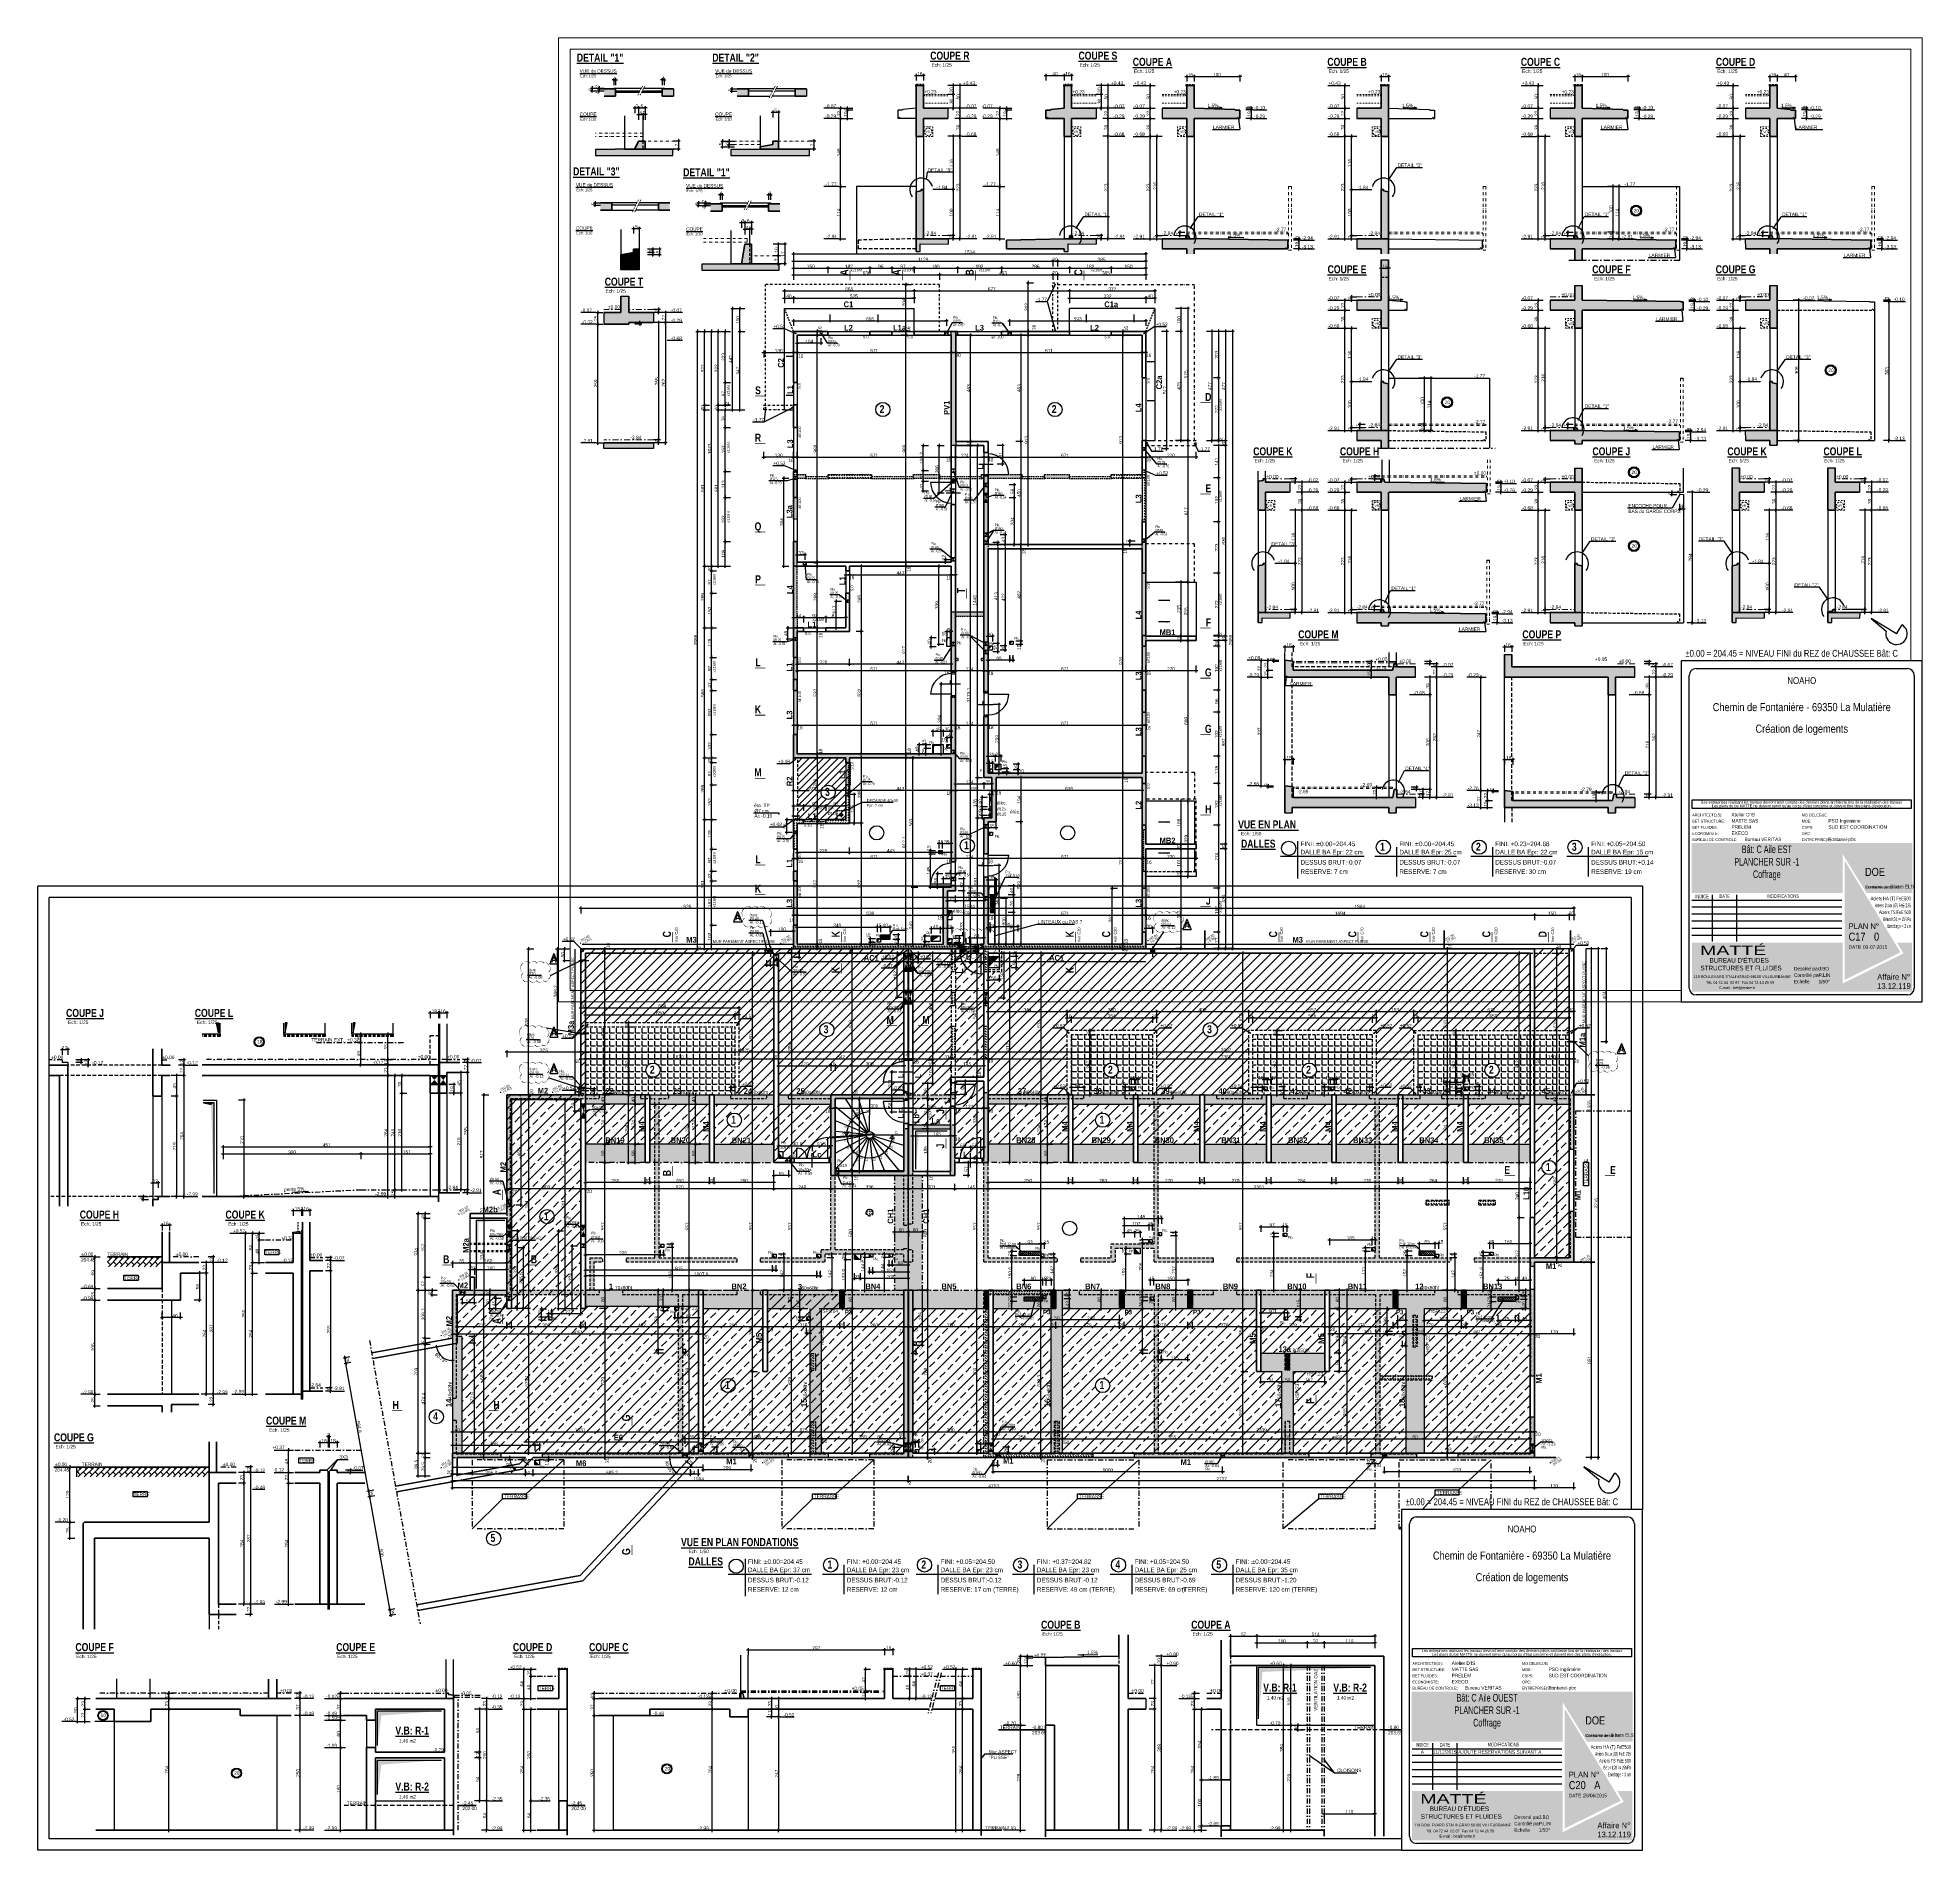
# Model space of a CAD drawing. Header units: centimetres. Extents: x 38820 to 82487, y -36363 to -12804.
# Drawn here: x 45899 to 54108, y -26723 to -18827 of the extents above; entities that cross this region are included whole.
import ezdxf
from ezdxf.enums import TextEntityAlignment as Align

# ---------------------------------------------------------------- set-up
doc = ezdxf.new("R2010")
doc.units = ezdxf.units.CM
doc.header["$LTSCALE"] = 0.5
for name, pattern in [('CACHE2', [4.7625, 3.175, -1.5875]), ('CACHEX2', [19.05, 12.7, -6.35]), ('Style de ligne -16', [0.192476, 0.123031, -0.069444]), ('TIRETPT2', [12.7, 6.35, -3.175, 0, -3.175]), ('TIRETPTX2', [50.8, 25.4, -12.7, 0, -12.7])]:
    doc.linetypes.add(name, pattern=pattern)
doc.layers.get('0').update_dxf_attribs({"linetype": 'CONTINUOUS'})
doc.layers.get('DEFPOINTS').update_dxf_attribs({"linetype": 'CONTINUOUS'})
for name, color, linetype in [('01-cartouche', 7, 'CONTINUOUS'), ('01-cartouche-cage A', 7, 'CONTINUOUS'), ('01_Cad_2', 5, 'CONTINUOUS'), ('01_cote_gen', 4, 'CONTINUOUS'), ('01_isolant ext', 2, 'TIRETPTX2'), ('01_linteaux', 2, 'CONTINUOUS'), ('01_murs_sup', 2, 'CACHEX2'), ('01_poch_BN', 9, 'CONTINUOUS'), ('01_poch_poteaux', 250, 'CONTINUOUS'), ('01_resv', 32, 'CONTINUOUS'), ('01_texte', 230, 'CONTINUOUS'), ('AA_COTES', 2, 'CONTINUOUS')]:
    doc.layers.add(name, color=color, linetype=linetype)
for name, color, linetype, lineweight in [('01_Cad_1_', 5, 'CONTINUOUS', 9), ('01_murs_coup', 5, 'CONTINUOUS', 60), ('01_tram_axes', 2, 'TIRETPTX2', 9), ('_GAZELEC-RESERVATION 2', 132, 'CONTINUOUS', 18)]:
    doc.layers.add(name, color=color, linetype=linetype, lineweight=lineweight)
doc.styles.add('ARIAL', font='arial.ttf')
doc.styles.add('ARIAL NA', font='ARIALN.TTF')
doc.styles.add('Arial Narrow', font='ARIALN.TTF')
doc.styles.add('cartouche', font='ARIALN.TTF', dxfattribs={"width": 0.01})
doc.styles.add('Century Gothic', font='GOTHIC.TTF')
doc.styles.add('impact', font='impact.ttf')
doc.styles.add('MATTE_TXT', font='arial.ttf')
doc.styles.add('STYLE2', font='ARIALN.TTF')
doc.styles.add('stylemattecart', font='ARIALN.TTF')
doc.dimstyles.new('JB10', dxfattribs={"dimscale": 0.1, "dimtxt": 150, "dimasz": 15, "dimexe": 0.1, "dimexo": 0.1, "dimgap": 0.09, "dimtad": 1, "dimdec": 1, "dimlfac": 0.2, "dimdsep": 46, "dimtxsty": 'STYLE2', "dimblk1": 'BOND_G', "dimblk2": 'BOND_D', "dimsah": 1, "dimcen": 1.5, "dimdle": 0.01, "dimse1": 1, "dimse2": 1, "dimclrd": 4, "dimclre": 2, "dimclrt": 6, "dimazin": 2, "dimtfac": 2.333333, "dimtdec": 1, "dimtix": 1, "dimtmove": 2, "dimatfit": 3, "dimldrblk": 'BOND_G', "dimfxl": 1, "dimtolj": 1, "dimtzin": 0, "dimarcsym": 0})
doc.dimstyles.new('JB25', dxfattribs={"dimscale": 0.1, "dimtxt": 150, "dimasz": 15, "dimexe": 0.1, "dimexo": 0.1, "dimgap": 0.09, "dimtad": 1, "dimdec": 1, "dimlfac": 0.5, "dimdsep": 46, "dimtxsty": 'STYLE2', "dimblk1": 'BOND_G', "dimblk2": 'BOND_D', "dimsah": 1, "dimcen": 1.5, "dimdle": 0.01, "dimse1": 1, "dimse2": 1, "dimclrd": 4, "dimclre": 2, "dimclrt": 6, "dimazin": 2, "dimtfac": 2.333333, "dimtdec": 1, "dimtix": 1, "dimtmove": 2, "dimatfit": 3, "dimldrblk": 'BOND_G', "dimfxl": 1, "dimtolj": 1, "dimtzin": 0, "dimarcsym": 0})
doc.dimstyles.new('JB50', dxfattribs={"dimscale": 0.1, "dimtxt": 150, "dimasz": 15, "dimexe": 0.1, "dimexo": 0.1, "dimgap": 0.09, "dimtad": 1, "dimdec": 1, "dimdsep": 46, "dimtxsty": 'STYLE2', "dimblk1": 'BOND_G', "dimblk2": 'BOND_D', "dimsah": 1, "dimcen": 1.5, "dimdle": 0.01, "dimse1": 1, "dimse2": 1, "dimclrd": 4, "dimclre": 2, "dimclrt": 6, "dimazin": 2, "dimtfac": 2.333333, "dimtdec": 1, "dimtix": 1, "dimtmove": 2, "dimatfit": 3, "dimldrblk": 'BOND_G', "dimfxl": 1, "dimtolj": 1, "dimtzin": 0, "dimarcsym": 0})
pattern_1 = [(135, (-19116.01, 5490.093), (-11.22532015, 9e-16), [7.9375, -7.9375])]
pattern_2 = [(135, (-19116.01, 5488.093), (-11.22532015, 9e-16), [7.9375, -7.9375])]
pattern_3 = [(0, (0, 0), (0, 27.94), [20.32, -7.62]), (90, (0, 0), (-27.94, 2e-15), [20.32, -7.62])]
pattern_4 = [(135, (-19116.01, 5488.093), (-11.22532015, 9e-16), [7.9375, -7.9375])]
pattern_5 = [(135, (-18726.4956, -4683.299), (-11.22532015, 9e-16), [7.9375, -7.9375])]
pattern_6 = [(45, (-18726.4956, -4683.299), (9e-16, 11.22532015), [7.9375, -7.9375])]

# ---------------------------------------------------------------- blocks, each defined once
blk = doc.blocks.new('BOND_G')
at = {"layer": 'AA_COTES', "color": 0}
for p, q in [((5, 0), (-5, 0)), ((1.8, 1.8), (-1.8, -1.8)), ((0, -5), (0, 15))]:
    blk.add_line(p, q, dxfattribs=at)
blk = doc.blocks.new('BOND_D')
at = {"layer": 'AA_COTES', "color": 0}
for p, q in [((5, 0), (-5, 0)), ((-1.8, -1.8), (1.8, 1.8)), ((0, 5), (0, -15))]:
    blk.add_line(p, q, dxfattribs=at)
blk = doc.blocks.new('*D663')
at = {"layer": '01_cote_gen', "color": 4, "lineweight": -2, "transparency": 16777216}
blk.add_line((49619, -23504.9), (49619, -23449.9), dxfattribs=at)
at = {"layer": 'DEFPOINTS', "color": 0}
for p in [(49619, -23448.4), (49642.4, -23448.4), (49642.4, -23506.4)]:
    blk.add_point(p, dxfattribs=at)
at = {"layer": '01_cote_gen', "color": 4, "lineweight": -2, "transparency": 16777216, "xscale": 1.5, "yscale": 1.5, "zscale": 1.5}
for name, p, rotation in [('BOND_D', (49619, -23448.4), 90), ('BOND_G', (49619, -23506.4), 270)]:
    blk.add_blockref(name, p, dxfattribs=dict(at, rotation=rotation))
at = {"layer": '01_cote_gen', "color": 6, "transparency": 16777216, "insert": (49611.3, -23477.4), "char_height": 15, "attachment_point": 5, "rotation": 90, "style": 'STYLE2'}
blk.add_mtext('\\A1;58', dxfattribs=at)
blk = doc.blocks.new('*D664')
at = {"layer": '01_cote_gen', "color": 4, "lineweight": -2, "transparency": 16777216}
blk.add_line((49774.4, -23449.9), (49774.4, -23560.9), dxfattribs=at)
at = {"layer": 'DEFPOINTS', "color": 0}
for p in [(49751.9, -23448.4), (49751.9, -23562.4), (49774.4, -23562.4)]:
    blk.add_point(p, dxfattribs=at)
at = {"layer": '01_cote_gen', "color": 4, "lineweight": -2, "transparency": 16777216, "xscale": 1.5, "yscale": 1.5, "zscale": 1.5}
for name, p, rotation in [('BOND_G', (49774.4, -23448.4), 90), ('BOND_D', (49774.4, -23562.4), 270)]:
    blk.add_blockref(name, p, dxfattribs=dict(at, rotation=rotation))
at = {"layer": '01_cote_gen', "color": 6, "transparency": 16777216, "insert": (49766.9, -23505.4), "char_height": 15, "attachment_point": 5, "rotation": 90, "style": 'STYLE2'}
blk.add_mtext('\\A1;114', dxfattribs=at)
blk = doc.blocks.new('*D665')
at = {"layer": '01_cote_gen', "color": 4, "lineweight": -2, "transparency": 16777216}
blk.add_line((49774.4, -23563.9), (49774.4, -23578.9), dxfattribs=at)
at = {"layer": 'DEFPOINTS', "color": 0}
for p in [(49751.9, -23562.4), (49751.9, -23580.4), (49774.4, -23580.4)]:
    blk.add_point(p, dxfattribs=at)
at = {"layer": '01_cote_gen', "color": 4, "lineweight": -2, "transparency": 16777216, "xscale": 1.5, "yscale": 1.5, "zscale": 1.5}
for name, p, rotation in [('BOND_G', (49774.4, -23562.4), 90), ('BOND_D', (49774.4, -23580.4), 270)]:
    blk.add_blockref(name, p, dxfattribs=dict(at, rotation=rotation))
at = {"layer": '01_cote_gen', "color": 6, "transparency": 16777216, "insert": (49766.7, -23571.4), "char_height": 15, "attachment_point": 5, "rotation": 90, "style": 'STYLE2'}
blk.add_mtext('\\A1;18', dxfattribs=at)
blk = doc.blocks.new('*D666')
at = {"layer": '01_cote_gen', "color": 4, "lineweight": -2, "transparency": 16777216}
blk.add_line((49774.4, -23581.9), (49774.4, -23763.9), dxfattribs=at)
at = {"layer": 'DEFPOINTS', "color": 0}
for p in [(49751.9, -23580.4), (49766.2, -23765.4), (49774.4, -23765.4)]:
    blk.add_point(p, dxfattribs=at)
at = {"layer": '01_cote_gen', "color": 4, "lineweight": -2, "transparency": 16777216, "xscale": 1.5, "yscale": 1.5, "zscale": 1.5}
for name, p, rotation in [('BOND_G', (49774.4, -23580.4), 90), ('BOND_D', (49774.4, -23765.4), 270)]:
    blk.add_blockref(name, p, dxfattribs=dict(at, rotation=rotation))
at = {"layer": '01_cote_gen', "color": 6, "transparency": 16777216, "insert": (49766.7, -23672.9), "char_height": 15, "attachment_point": 5, "rotation": 90, "style": 'STYLE2'}
blk.add_mtext('\\A1;185', dxfattribs=at)
blk = doc.blocks.new('*D667')
at = {"layer": '01_cote_gen', "color": 4, "lineweight": -2, "transparency": 16777216}
blk.add_line((49774.4, -23766.9), (49774.4, -23781.9), dxfattribs=at)
at = {"layer": 'DEFPOINTS', "color": 0}
for p in [(49751.9, -23765.4), (49751.9, -23783.4), (49774.4, -23783.4)]:
    blk.add_point(p, dxfattribs=at)
at = {"layer": '01_cote_gen', "color": 4, "lineweight": -2, "transparency": 16777216, "xscale": 1.5, "yscale": 1.5, "zscale": 1.5}
for name, p, rotation in [('BOND_G', (49774.4, -23765.4), 90), ('BOND_D', (49774.4, -23783.4), 270)]:
    blk.add_blockref(name, p, dxfattribs=dict(at, rotation=rotation))
at = {"layer": '01_cote_gen', "color": 6, "transparency": 16777216, "insert": (49790.4, -23794.1), "char_height": 15, "attachment_point": 5, "rotation": 90, "style": 'STYLE2'}
blk.add_mtext('\\A1;18', dxfattribs=at)
blk = doc.blocks.new('*D668')
at = {"layer": '01_cote_gen', "color": 4, "lineweight": -2, "transparency": 16777216}
blk.add_line((49964.1, -23659.9), (50019.1, -23659.9), dxfattribs=at)
at = {"layer": 'DEFPOINTS', "color": 0}
for p in [(49962.6, -23682.4), (50020.6, -23659.9), (50020.6, -23673.7)]:
    blk.add_point(p, dxfattribs=at)
at = {"layer": '01_cote_gen', "color": 4, "lineweight": -2, "transparency": 16777216, "xscale": 1.5, "yscale": 1.5, "zscale": 1.5, "rotation": 180}
blk.add_blockref('BOND_G', (49962.6, -23659.9), dxfattribs=at)
at = {"layer": '01_cote_gen', "color": 4, "lineweight": -2, "transparency": 16777216, "xscale": 1.5, "yscale": 1.5, "zscale": 1.5}
blk.add_blockref('BOND_D', (50020.6, -23659.9), dxfattribs=at)
at = {"layer": '01_cote_gen', "color": 6, "transparency": 16777216, "insert": (49980.2, -23652.3), "char_height": 15, "attachment_point": 5, "style": 'STYLE2'}
blk.add_mtext('\\A1;58', dxfattribs=at)
blk = doc.blocks.new('*D669')
at = {"layer": '01_cote_gen', "color": 4, "lineweight": -2, "transparency": 16777216}
blk.add_line((49938.5, -23373.9), (49938.5, -23428.9), dxfattribs=at)
at = {"layer": 'DEFPOINTS', "color": 0}
for p in [(49919, -23372.4), (49916.1, -23430.4), (49938.5, -23430.4)]:
    blk.add_point(p, dxfattribs=at)
at = {"layer": '01_cote_gen', "color": 4, "lineweight": -2, "transparency": 16777216, "xscale": 1.5, "yscale": 1.5, "zscale": 1.5}
for name, p, rotation in [('BOND_G', (49938.5, -23372.4), 90), ('BOND_D', (49938.5, -23430.4), 270)]:
    blk.add_blockref(name, p, dxfattribs=dict(at, rotation=rotation))
at = {"layer": '01_cote_gen', "color": 6, "transparency": 16777216, "insert": (49930.8, -23401.4), "char_height": 15, "attachment_point": 5, "rotation": 90, "style": 'STYLE2'}
blk.add_mtext('\\A1;58', dxfattribs=at)
blk = doc.blocks.new('*D670')
at = {"layer": '01_cote_gen', "color": 4, "lineweight": -2, "transparency": 16777216}
blk.add_line((49989.7, -23355.9), (49989.7, -23370.9), dxfattribs=at)
at = {"layer": 'DEFPOINTS', "color": 0}
for p in [(49989.7, -23372.4), (50006.7, -23354.4), (50006.7, -23372.4)]:
    blk.add_point(p, dxfattribs=at)
at = {"layer": '01_cote_gen', "color": 4, "lineweight": -2, "transparency": 16777216, "xscale": 1.5, "yscale": 1.5, "zscale": 1.5}
for name, p, rotation in [('BOND_G', (49989.7, -23354.4), 90), ('BOND_D', (49989.7, -23372.4), 270)]:
    blk.add_blockref(name, p, dxfattribs=dict(at, rotation=rotation))
at = {"layer": '01_cote_gen', "color": 6, "transparency": 16777216, "insert": (50000.5, -23342.1), "char_height": 15, "attachment_point": 5, "rotation": 90, "style": 'STYLE2'}
blk.add_mtext('\\A1;18', dxfattribs=at)
blk = doc.blocks.new('*D671')
at = {"layer": '01_cote_gen', "color": 4, "lineweight": -2, "transparency": 16777216}
blk.add_line((49989.7, -23373.9), (49989.7, -23706.9), dxfattribs=at)
at = {"layer": 'DEFPOINTS', "color": 0}
for p in [(49967.2, -23372.4), (49967.2, -23708.4), (49989.7, -23708.4)]:
    blk.add_point(p, dxfattribs=at)
at = {"layer": '01_cote_gen', "color": 4, "lineweight": -2, "transparency": 16777216, "xscale": 1.5, "yscale": 1.5, "zscale": 1.5}
for name, p, rotation in [('BOND_G', (49989.7, -23372.4), 90), ('BOND_D', (49989.7, -23708.4), 270)]:
    blk.add_blockref(name, p, dxfattribs=dict(at, rotation=rotation))
at = {"layer": '01_cote_gen', "color": 6, "transparency": 16777216, "insert": (49982, -23540.4), "char_height": 15, "attachment_point": 5, "rotation": 90, "style": 'STYLE2'}
blk.add_mtext('\\A1;336', dxfattribs=at)
blk = doc.blocks.new('*D672')
at = {"layer": '01_cote_gen', "color": 4, "lineweight": -2, "transparency": 16777216}
blk.add_line((49989.7, -23709.9), (49989.7, -23724.9), dxfattribs=at)
at = {"layer": 'DEFPOINTS', "color": 0}
for p in [(49967.2, -23708.4), (49967.2, -23726.4), (49989.7, -23726.4)]:
    blk.add_point(p, dxfattribs=at)
at = {"layer": '01_cote_gen', "color": 4, "lineweight": -2, "transparency": 16777216, "xscale": 1.5, "yscale": 1.5, "zscale": 1.5}
for name, p, rotation in [('BOND_G', (49989.7, -23708.4), 90), ('BOND_D', (49989.7, -23726.4), 270)]:
    blk.add_blockref(name, p, dxfattribs=dict(at, rotation=rotation))
at = {"layer": '01_cote_gen', "color": 6, "transparency": 16777216, "insert": (49982, -23717.4), "char_height": 15, "attachment_point": 5, "rotation": 90, "style": 'STYLE2'}
blk.add_mtext('\\A1;18', dxfattribs=at)
blk = doc.blocks.new('Groupe-141-1')
at = {"color": 7, "linetype": 'Style de ligne -16', "lineweight": 13}
for p, q in [((14120.1, -46468.9), (14103, -46460.5)), ((14103, -46460.5), (14104.8, -46470.4)), ((14105, -46480.4), (14104.8, -46470.4)), ((14120.1, -46468.9), (14105, -46480.4))]:
    blk.add_line(p, q, dxfattribs=at)
blk = doc.blocks.new('Groupe-142-1')
at = {"color": 7, "linetype": 'Continuous', "lineweight": 13}
for p, q in [((14080, -46273.1), (14094, -46260.3)), ((14080, -46273.1), (14097.7, -46279.8)), ((14094, -46260.3), (14095.1, -46270.2)), ((14097.7, -46279.8), (14095.1, -46270.2))]:
    blk.add_line(p, q, dxfattribs=at)
blk = doc.blocks.new('*D673')
at = {"layer": '01_cote_gen', "color": 4, "lineweight": -2, "transparency": 16777216}
blk.add_line((49447.5, -23781.9), (49447.5, -23766.9), dxfattribs=at)
at = {"layer": 'DEFPOINTS', "color": 0}
for p in [(49447.5, -23765.4), (49464.3, -23765.4), (49464.3, -23783.4)]:
    blk.add_point(p, dxfattribs=at)
at = {"layer": '01_cote_gen', "color": 4, "lineweight": -2, "transparency": 16777216, "xscale": 1.5, "yscale": 1.5, "zscale": 1.5}
for name, p, rotation in [('BOND_D', (49447.5, -23765.4), 90), ('BOND_G', (49447.5, -23783.4), 270)]:
    blk.add_blockref(name, p, dxfattribs=dict(at, rotation=rotation))
at = {"layer": '01_cote_gen', "color": 6, "transparency": 16777216, "insert": (49462.2, -23794.2), "char_height": 15, "attachment_point": 5, "rotation": 90, "style": 'STYLE2'}
blk.add_mtext('\\A1;18', dxfattribs=at)
blk = doc.blocks.new('*D674')
at = {"layer": '01_cote_gen', "color": 4, "lineweight": -2, "transparency": 16777216}
blk.add_line((49447.5, -23763.9), (49447.5, -23449.9), dxfattribs=at)
at = {"layer": 'DEFPOINTS', "color": 0}
for p in [(49447.5, -23448.4), (49601, -23448.4), (49496.2, -23765.4)]:
    blk.add_point(p, dxfattribs=at)
at = {"layer": '01_cote_gen', "color": 4, "lineweight": -2, "transparency": 16777216, "xscale": 1.5, "yscale": 1.5, "zscale": 1.5}
for name, p, rotation in [('BOND_D', (49447.5, -23448.4), 90), ('BOND_G', (49447.5, -23765.4), 270)]:
    blk.add_blockref(name, p, dxfattribs=dict(at, rotation=rotation))
at = {"layer": '01_cote_gen', "color": 6, "transparency": 16777216, "insert": (49439.8, -23606.9), "char_height": 15, "attachment_point": 5, "rotation": 90, "style": 'STYLE2'}
blk.add_mtext('\\A1;317', dxfattribs=at)
blk = doc.blocks.new('*D675')
at = {"layer": '01_cote_gen', "color": 4, "lineweight": -2, "transparency": 16777216}
blk.add_line((49447.5, -23446.9), (49447.5, -23433.9), dxfattribs=at)
at = {"layer": 'DEFPOINTS', "color": 0}
for p in [(49447.5, -23432.4), (49595.4, -23432.4), (49595.4, -23448.4)]:
    blk.add_point(p, dxfattribs=at)
at = {"layer": '01_cote_gen', "color": 4, "lineweight": -2, "transparency": 16777216, "xscale": 1.5, "yscale": 1.5, "zscale": 1.5}
for name, p, rotation in [('BOND_D', (49447.5, -23432.4), 90), ('BOND_G', (49447.5, -23448.4), 270)]:
    blk.add_blockref(name, p, dxfattribs=dict(at, rotation=rotation))
at = {"layer": '01_cote_gen', "color": 6, "transparency": 16777216, "insert": (49462.5, -23421.9), "char_height": 15, "attachment_point": 5, "rotation": 90, "style": 'STYLE2'}
blk.add_mtext('\\A1;16', dxfattribs=at)
blk = doc.blocks.new('*D676')
at = {"layer": '01_cote_gen', "color": 4, "lineweight": -2, "transparency": 16777216}
blk.add_line((49479, -23763.9), (49479, -23608.3), dxfattribs=at)
at = {"layer": 'DEFPOINTS', "color": 0}
for p in [(49479, -23606.8), (49566.7, -23606.8), (49508.6, -23765.4)]:
    blk.add_point(p, dxfattribs=at)
at = {"layer": '01_cote_gen', "color": 4, "lineweight": -2, "transparency": 16777216, "xscale": 1.5, "yscale": 1.5, "zscale": 1.5}
for name, p, rotation in [('BOND_D', (49479, -23606.8), 90), ('BOND_G', (49479, -23765.4), 270)]:
    blk.add_blockref(name, p, dxfattribs=dict(at, rotation=rotation))
at = {"layer": '01_cote_gen', "color": 6, "transparency": 16777216, "insert": (49471.3, -23700), "char_height": 15, "attachment_point": 5, "rotation": 90, "style": 'STYLE2'}
blk.add_mtext('\\A1;158.5', dxfattribs=at)
blk = doc.blocks.new('*D677')
at = {"layer": '01_cote_gen', "color": 4, "lineweight": -2, "transparency": 16777216}
blk.add_line((49479, -23605.3), (49479, -23449.9), dxfattribs=at)
at = {"layer": 'DEFPOINTS', "color": 0}
for p in [(49479, -23448.4), (49597.3, -23448.4), (49566.7, -23606.8)]:
    blk.add_point(p, dxfattribs=at)
at = {"layer": '01_cote_gen', "color": 4, "lineweight": -2, "transparency": 16777216, "xscale": 1.5, "yscale": 1.5, "zscale": 1.5}
for name, p, rotation in [('BOND_D', (49479, -23448.4), 90), ('BOND_G', (49479, -23606.8), 270)]:
    blk.add_blockref(name, p, dxfattribs=dict(at, rotation=rotation))
at = {"layer": '01_cote_gen', "color": 6, "transparency": 16777216, "insert": (49471.3, -23515.3), "char_height": 15, "attachment_point": 5, "rotation": 90, "style": 'STYLE2'}
blk.add_mtext('\\A1;158.5', dxfattribs=at)
blk = doc.blocks.new('*D678')
at = {"layer": '01_cote_gen', "color": 4, "lineweight": -2, "transparency": 16777216}
blk.add_line((49356.1, -23490.6), (49371.1, -23490.6), dxfattribs=at)
at = {"layer": 'DEFPOINTS', "color": 0}
for p in [(49354.6, -23508.5), (49372.6, -23490.6), (49372.6, -23508.5)]:
    blk.add_point(p, dxfattribs=at)
at = {"layer": '01_cote_gen', "color": 4, "lineweight": -2, "transparency": 16777216, "xscale": 1.5, "yscale": 1.5, "zscale": 1.5, "rotation": 180}
blk.add_blockref('BOND_G', (49354.6, -23490.6), dxfattribs=at)
at = {"layer": '01_cote_gen', "color": 4, "lineweight": -2, "transparency": 16777216, "xscale": 1.5, "yscale": 1.5, "zscale": 1.5}
blk.add_blockref('BOND_D', (49372.6, -23490.6), dxfattribs=at)
at = {"layer": '01_cote_gen', "color": 6, "transparency": 16777216, "insert": (49340.7, -23503.3), "char_height": 15, "attachment_point": 5, "style": 'STYLE2'}
blk.add_mtext('\\A1;18', dxfattribs=at)
blk = doc.blocks.new('*D679')
at = {"layer": '01_cote_gen', "color": 4, "lineweight": -2, "transparency": 16777216}
blk.add_line((49374.1, -23490.6), (49671.1, -23490.6), dxfattribs=at)
at = {"layer": 'DEFPOINTS', "color": 0}
for p in [(49372.6, -23472.3), (49672.6, -23485), (49672.6, -23490.6)]:
    blk.add_point(p, dxfattribs=at)
at = {"layer": '01_cote_gen', "color": 4, "lineweight": -2, "transparency": 16777216, "xscale": 1.5, "yscale": 1.5, "zscale": 1.5, "rotation": 180}
blk.add_blockref('BOND_G', (49372.6, -23490.6), dxfattribs=at)
at = {"layer": '01_cote_gen', "color": 4, "lineweight": -2, "transparency": 16777216, "xscale": 1.5, "yscale": 1.5, "zscale": 1.5}
blk.add_blockref('BOND_D', (49672.6, -23490.6), dxfattribs=at)
at = {"layer": '01_cote_gen', "color": 6, "transparency": 16777216, "insert": (49543.5, -23481.4), "char_height": 15, "attachment_point": 5, "style": 'STYLE2'}
blk.add_mtext('\\A1;300', dxfattribs=at)
blk = doc.blocks.new('*D680')
at = {"layer": '01_cote_gen', "color": 4, "lineweight": -2, "ltscale": 2, "transparency": 16777216}
blk.add_line((49674.1, -23490.6), (49689.1, -23490.6), dxfattribs=at)
at = {"layer": 'DEFPOINTS', "color": 0, "ltscale": 2}
for p in [(49672.6, -23483.1), (49690.6, -23483.1), (49690.6, -23490.6)]:
    blk.add_point(p, dxfattribs=at)
at = {"layer": '01_cote_gen', "color": 4, "lineweight": -2, "ltscale": 2, "transparency": 16777216, "xscale": 1.5, "yscale": 1.5, "zscale": 1.5, "rotation": 180}
blk.add_blockref('BOND_G', (49672.6, -23490.6), dxfattribs=at)
at = {"layer": '01_cote_gen', "color": 4, "lineweight": -2, "ltscale": 2, "transparency": 16777216, "xscale": 1.5, "yscale": 1.5, "zscale": 1.5}
blk.add_blockref('BOND_D', (49690.6, -23490.6), dxfattribs=at)
at = {"layer": '01_cote_gen', "color": 6, "ltscale": 2, "transparency": 16777216, "insert": (49657.7, -23499.2), "char_height": 15, "attachment_point": 5, "style": 'STYLE2'}
blk.add_mtext('\\A1;18', dxfattribs=at)
blk = doc.blocks.new('*D681')
at = {"layer": '01_cote_gen', "color": 4, "lineweight": -2, "ltscale": 2, "transparency": 16777216}
blk.add_line((49694.1, -23490.6), (49709.1, -23490.6), dxfattribs=at)
at = {"layer": 'DEFPOINTS', "color": 0, "ltscale": 2}
for p in [(49692.6, -23475.8), (49710.6, -23475.8), (49710.6, -23490.6)]:
    blk.add_point(p, dxfattribs=at)
at = {"layer": '01_cote_gen', "color": 4, "lineweight": -2, "ltscale": 2, "transparency": 16777216, "xscale": 1.5, "yscale": 1.5, "zscale": 1.5, "rotation": 180}
blk.add_blockref('BOND_G', (49692.6, -23490.6), dxfattribs=at)
at = {"layer": '01_cote_gen', "color": 4, "lineweight": -2, "ltscale": 2, "transparency": 16777216, "xscale": 1.5, "yscale": 1.5, "zscale": 1.5}
blk.add_blockref('BOND_D', (49710.6, -23490.6), dxfattribs=at)
at = {"layer": '01_cote_gen', "color": 6, "ltscale": 2, "transparency": 16777216, "insert": (49719.3, -23501.4), "char_height": 15, "attachment_point": 5, "style": 'STYLE2'}
blk.add_mtext('\\A1;18', dxfattribs=at)
blk = doc.blocks.new('*D682')
at = {"layer": '01_cote_gen', "color": 4, "lineweight": -2, "ltscale": 2, "transparency": 16777216}
blk.add_line((49712.1, -23490.6), (49874.1, -23490.6), dxfattribs=at)
at = {"layer": 'DEFPOINTS', "color": 0, "ltscale": 2}
for p in [(49710.6, -23471.5), (49875.6, -23471.5), (49875.6, -23490.6)]:
    blk.add_point(p, dxfattribs=at)
at = {"layer": '01_cote_gen', "color": 4, "lineweight": -2, "ltscale": 2, "transparency": 16777216, "xscale": 1.5, "yscale": 1.5, "zscale": 1.5, "rotation": 180}
blk.add_blockref('BOND_G', (49710.6, -23490.6), dxfattribs=at)
at = {"layer": '01_cote_gen', "color": 4, "lineweight": -2, "ltscale": 2, "transparency": 16777216, "xscale": 1.5, "yscale": 1.5, "zscale": 1.5}
blk.add_blockref('BOND_D', (49875.6, -23490.6), dxfattribs=at)
at = {"layer": '01_cote_gen', "color": 6, "ltscale": 2, "transparency": 16777216, "insert": (49793.1, -23483), "char_height": 15, "attachment_point": 5, "style": 'STYLE2'}
blk.add_mtext('\\A1;165', dxfattribs=at)
blk = doc.blocks.new('*D683')
at = {"layer": '01_cote_gen', "color": 4, "lineweight": -2, "ltscale": 2, "transparency": 16777216}
blk.add_line((49877.1, -23490.6), (49892.1, -23490.6), dxfattribs=at)
at = {"layer": 'DEFPOINTS', "color": 0, "ltscale": 2}
for p in [(49875.6, -23504.4), (49893.6, -23490.6), (49893.6, -23504.4)]:
    blk.add_point(p, dxfattribs=at)
at = {"layer": '01_cote_gen', "color": 4, "lineweight": -2, "ltscale": 2, "transparency": 16777216, "xscale": 1.5, "yscale": 1.5, "zscale": 1.5, "rotation": 180}
blk.add_blockref('BOND_G', (49875.6, -23490.6), dxfattribs=at)
at = {"layer": '01_cote_gen', "color": 4, "lineweight": -2, "ltscale": 2, "transparency": 16777216, "xscale": 1.5, "yscale": 1.5, "zscale": 1.5}
blk.add_blockref('BOND_D', (49893.6, -23490.6), dxfattribs=at)
at = {"layer": '01_cote_gen', "color": 6, "ltscale": 2, "transparency": 16777216, "insert": (49907.4, -23501.1), "char_height": 15, "attachment_point": 5, "style": 'STYLE2'}
blk.add_mtext('\\A1;18', dxfattribs=at)
blk = doc.blocks.new('*D684')
at = {"layer": '01_cote_gen', "color": 4, "lineweight": -2, "ltscale": 2, "transparency": 16777216}
blk.add_line((49895.1, -23490.6), (50019.1, -23490.6), dxfattribs=at)
at = {"layer": 'DEFPOINTS', "color": 0, "ltscale": 2}
for p in [(49893.6, -23505.9), (50020.6, -23490.6), (50020.6, -23505.9)]:
    blk.add_point(p, dxfattribs=at)
at = {"layer": '01_cote_gen', "color": 4, "lineweight": -2, "ltscale": 2, "transparency": 16777216, "xscale": 1.5, "yscale": 1.5, "zscale": 1.5, "rotation": 180}
blk.add_blockref('BOND_G', (49893.6, -23490.6), dxfattribs=at)
at = {"layer": '01_cote_gen', "color": 4, "lineweight": -2, "ltscale": 2, "transparency": 16777216, "xscale": 1.5, "yscale": 1.5, "zscale": 1.5}
blk.add_blockref('BOND_D', (50020.6, -23490.6), dxfattribs=at)
at = {"layer": '01_cote_gen', "color": 6, "ltscale": 2, "transparency": 16777216, "insert": (49957.1, -23483.1), "char_height": 15, "attachment_point": 5, "style": 'STYLE2'}
blk.add_mtext('\\A1;127', dxfattribs=at)
blk = doc.blocks.new('*D685')
at = {"layer": '01_cote_gen', "color": 4, "lineweight": -2, "ltscale": 2, "transparency": 16777216}
blk.add_line((50022.1, -23490.6), (50037.1, -23490.6), dxfattribs=at)
at = {"layer": 'DEFPOINTS', "color": 0, "ltscale": 2}
for p in [(50020.6, -23503.5), (50038.6, -23490.6), (50038.6, -23503.5)]:
    blk.add_point(p, dxfattribs=at)
at = {"layer": '01_cote_gen', "color": 4, "lineweight": -2, "ltscale": 2, "transparency": 16777216, "xscale": 1.5, "yscale": 1.5, "zscale": 1.5, "rotation": 180}
blk.add_blockref('BOND_G', (50020.6, -23490.6), dxfattribs=at)
at = {"layer": '01_cote_gen', "color": 4, "lineweight": -2, "ltscale": 2, "transparency": 16777216, "xscale": 1.5, "yscale": 1.5, "zscale": 1.5}
blk.add_blockref('BOND_D', (50038.6, -23490.6), dxfattribs=at)
at = {"layer": '01_cote_gen', "color": 6, "ltscale": 2, "transparency": 16777216, "insert": (50049.7, -23502.1), "char_height": 15, "attachment_point": 5, "style": 'STYLE2'}
blk.add_mtext('\\A1;18', dxfattribs=at)
blk = doc.blocks.new('*D687')
at = {"layer": '01_cote_gen', "color": 4, "lineweight": -2, "transparency": 16777216}
blk.add_line((48267.1, -23274.7), (48284.1, -23274.7), dxfattribs=at)
at = {"layer": 'DEFPOINTS', "color": 0}
for p in [(48285.6, -23274.7), (48265.6, -23366), (48285.6, -23366)]:
    blk.add_point(p, dxfattribs=at)
at = {"layer": '01_cote_gen', "color": 4, "lineweight": -2, "transparency": 16777216, "xscale": 1.5, "yscale": 1.5, "zscale": 1.5, "rotation": 180}
blk.add_blockref('BOND_G', (48265.6, -23274.7), dxfattribs=at)
at = {"layer": '01_cote_gen', "color": 4, "lineweight": -2, "transparency": 16777216, "xscale": 1.5, "yscale": 1.5, "zscale": 1.5}
blk.add_blockref('BOND_D', (48285.6, -23274.7), dxfattribs=at)
at = {"layer": '01_cote_gen', "color": 6, "transparency": 16777216, "insert": (48253.2, -23286.4), "char_height": 15, "attachment_point": 5, "style": 'STYLE2'}
blk.add_mtext('\\A1;20', dxfattribs=at)
blk = doc.blocks.new('*D688')
at = {"layer": '01_cote_gen', "color": 4, "lineweight": -2, "transparency": 16777216}
blk.add_line((49107.1, -23274.7), (49124.1, -23274.7), dxfattribs=at)
at = {"layer": 'DEFPOINTS', "color": 0}
for p in [(49125.6, -23274.7), (49105.6, -23520.6), (49125.6, -23520.6)]:
    blk.add_point(p, dxfattribs=at)
at = {"layer": '01_cote_gen', "color": 4, "lineweight": -2, "transparency": 16777216, "xscale": 1.5, "yscale": 1.5, "zscale": 1.5, "rotation": 180}
blk.add_blockref('BOND_G', (49105.6, -23274.7), dxfattribs=at)
at = {"layer": '01_cote_gen', "color": 4, "lineweight": -2, "transparency": 16777216, "xscale": 1.5, "yscale": 1.5, "zscale": 1.5}
blk.add_blockref('BOND_D', (49125.6, -23274.7), dxfattribs=at)
at = {"layer": '01_cote_gen', "color": 6, "transparency": 16777216, "insert": (49115.6, -23267.1), "char_height": 15, "attachment_point": 5, "style": 'STYLE2'}
blk.add_mtext('\\A1;20', dxfattribs=at)
blk = doc.blocks.new('*D689')
at = {"layer": '01_cote_gen', "color": 4, "lineweight": -2, "transparency": 16777216}
blk.add_line((49127.1, -23305.4), (49353.1, -23305.4), dxfattribs=at)
at = {"layer": 'DEFPOINTS', "color": 0}
for p in [(49354.6, -23305.4), (49125.6, -23551.3), (49354.6, -23551.3)]:
    blk.add_point(p, dxfattribs=at)
at = {"layer": '01_cote_gen', "color": 4, "lineweight": -2, "transparency": 16777216, "xscale": 1.5, "yscale": 1.5, "zscale": 1.5, "rotation": 180}
blk.add_blockref('BOND_G', (49125.6, -23305.4), dxfattribs=at)
at = {"layer": '01_cote_gen', "color": 4, "lineweight": -2, "transparency": 16777216, "xscale": 1.5, "yscale": 1.5, "zscale": 1.5}
blk.add_blockref('BOND_D', (49354.6, -23305.4), dxfattribs=at)
at = {"layer": '01_cote_gen', "color": 6, "transparency": 16777216, "insert": (49240.1, -23297.7), "char_height": 15, "attachment_point": 5, "style": 'STYLE2'}
blk.add_mtext('\\A1;229', dxfattribs=at)
blk = doc.blocks.new('*D690')
at = {"layer": '01_cote_gen', "color": 4, "lineweight": -2, "transparency": 16777216}
blk.add_line((49356.1, -23305.4), (49371.1, -23305.4), dxfattribs=at)
at = {"layer": 'DEFPOINTS', "color": 0}
for p in [(49372.6, -23305.4), (49354.6, -23460.1), (49372.6, -23460.1)]:
    blk.add_point(p, dxfattribs=at)
at = {"layer": '01_cote_gen', "color": 4, "lineweight": -2, "transparency": 16777216, "xscale": 1.5, "yscale": 1.5, "zscale": 1.5, "rotation": 180}
blk.add_blockref('BOND_G', (49354.6, -23305.4), dxfattribs=at)
at = {"layer": '01_cote_gen', "color": 4, "lineweight": -2, "transparency": 16777216, "xscale": 1.5, "yscale": 1.5, "zscale": 1.5}
blk.add_blockref('BOND_D', (49372.6, -23305.4), dxfattribs=at)
at = {"layer": '01_cote_gen', "color": 6, "transparency": 16777216, "insert": (49363.6, -23297.7), "char_height": 15, "attachment_point": 5, "style": 'STYLE2'}
blk.add_mtext('\\A1;18', dxfattribs=at)
blk = doc.blocks.new('*D691')
at = {"layer": '01_cote_gen', "color": 4, "lineweight": -2, "transparency": 16777216}
blk.add_line((49374.1, -23305.4), (49671.1, -23305.4), dxfattribs=at)
at = {"layer": 'DEFPOINTS', "color": 0}
for p in [(49672.6, -23305.4), (49372.6, -23317.4), (49672.6, -23317.4)]:
    blk.add_point(p, dxfattribs=at)
at = {"layer": '01_cote_gen', "color": 4, "lineweight": -2, "transparency": 16777216, "xscale": 1.5, "yscale": 1.5, "zscale": 1.5, "rotation": 180}
blk.add_blockref('BOND_G', (49372.6, -23305.4), dxfattribs=at)
at = {"layer": '01_cote_gen', "color": 4, "lineweight": -2, "transparency": 16777216, "xscale": 1.5, "yscale": 1.5, "zscale": 1.5}
blk.add_blockref('BOND_D', (49672.6, -23305.4), dxfattribs=at)
at = {"layer": '01_cote_gen', "color": 6, "transparency": 16777216, "insert": (49522.6, -23297.7), "char_height": 15, "attachment_point": 5, "style": 'STYLE2'}
blk.add_mtext('\\A1;300', dxfattribs=at)
blk = doc.blocks.new('*D692')
at = {"layer": '01_cote_gen', "color": 4, "lineweight": -2, "transparency": 16777216}
blk.add_line((49674.1, -23274.7), (49689.1, -23274.7), dxfattribs=at)
at = {"layer": 'DEFPOINTS', "color": 0}
for p in [(49672.6, -23286.7), (49690.6, -23274.7), (49690.6, -23286.7)]:
    blk.add_point(p, dxfattribs=at)
at = {"layer": '01_cote_gen', "color": 4, "lineweight": -2, "transparency": 16777216, "xscale": 1.5, "yscale": 1.5, "zscale": 1.5, "rotation": 180}
blk.add_blockref('BOND_G', (49672.6, -23274.7), dxfattribs=at)
at = {"layer": '01_cote_gen', "color": 4, "lineweight": -2, "transparency": 16777216, "xscale": 1.5, "yscale": 1.5, "zscale": 1.5}
blk.add_blockref('BOND_D', (49690.6, -23274.7), dxfattribs=at)
at = {"layer": '01_cote_gen', "color": 6, "transparency": 16777216, "insert": (49659.1, -23285), "char_height": 15, "attachment_point": 5, "style": 'STYLE2'}
blk.add_mtext('\\A1;18', dxfattribs=at)
blk = doc.blocks.new('*D693')
at = {"layer": '01_cote_gen', "color": 4, "lineweight": -2, "transparency": 16777216}
blk.add_line((49694.1, -23274.7), (49709.1, -23274.7), dxfattribs=at)
at = {"layer": 'DEFPOINTS', "color": 0}
for p in [(49692.6, -23283.6), (49710.6, -23274.7), (49710.6, -23283.6)]:
    blk.add_point(p, dxfattribs=at)
at = {"layer": '01_cote_gen', "color": 4, "lineweight": -2, "transparency": 16777216, "xscale": 1.5, "yscale": 1.5, "zscale": 1.5, "rotation": 180}
blk.add_blockref('BOND_G', (49692.6, -23274.7), dxfattribs=at)
at = {"layer": '01_cote_gen', "color": 4, "lineweight": -2, "transparency": 16777216, "xscale": 1.5, "yscale": 1.5, "zscale": 1.5}
blk.add_blockref('BOND_D', (49710.6, -23274.7), dxfattribs=at)
at = {"layer": '01_cote_gen', "color": 6, "transparency": 16777216, "insert": (49725.5, -23288.1), "char_height": 15, "attachment_point": 5, "style": 'STYLE2'}
blk.add_mtext('\\A1;18', dxfattribs=at)
blk = doc.blocks.new('*D694')
at = {"layer": '01_cote_gen', "color": 4, "lineweight": -2, "transparency": 16777216}
blk.add_line((50022.1, -23274.7), (50037.1, -23274.7), dxfattribs=at)
at = {"layer": 'DEFPOINTS', "color": 0}
for p in [(50020.6, -23300.3), (50038.6, -23274.7), (50038.6, -23300.3)]:
    blk.add_point(p, dxfattribs=at)
at = {"layer": '01_cote_gen', "color": 4, "lineweight": -2, "transparency": 16777216, "xscale": 1.5, "yscale": 1.5, "zscale": 1.5, "rotation": 180}
blk.add_blockref('BOND_G', (50020.6, -23274.7), dxfattribs=at)
at = {"layer": '01_cote_gen', "color": 4, "lineweight": -2, "transparency": 16777216, "xscale": 1.5, "yscale": 1.5, "zscale": 1.5}
blk.add_blockref('BOND_D', (50038.6, -23274.7), dxfattribs=at)
at = {"layer": '01_cote_gen', "color": 6, "transparency": 16777216, "insert": (50049.6, -23284.1), "char_height": 15, "attachment_point": 5, "style": 'STYLE2'}
blk.add_mtext('\\A1;18', dxfattribs=at)
blk = doc.blocks.new('*D695')
at = {"layer": '01_cote_gen', "color": 4, "lineweight": -2, "transparency": 16777216}
blk.add_line((52401.1, -23274.7), (52418.1, -23274.7), dxfattribs=at)
at = {"layer": 'DEFPOINTS', "color": 0}
for p in [(52399.6, -23287.6), (52419.6, -23274.7), (52419.6, -23287.6)]:
    blk.add_point(p, dxfattribs=at)
at = {"layer": '01_cote_gen', "color": 4, "lineweight": -2, "transparency": 16777216, "xscale": 1.5, "yscale": 1.5, "zscale": 1.5, "rotation": 180}
blk.add_blockref('BOND_G', (52399.6, -23274.7), dxfattribs=at)
at = {"layer": '01_cote_gen', "color": 4, "lineweight": -2, "transparency": 16777216, "xscale": 1.5, "yscale": 1.5, "zscale": 1.5}
blk.add_blockref('BOND_D', (52419.6, -23274.7), dxfattribs=at)
at = {"layer": '01_cote_gen', "color": 6, "transparency": 16777216, "insert": (52434, -23286.2), "char_height": 15, "attachment_point": 5, "style": 'STYLE2'}
blk.add_mtext('\\A1;20', dxfattribs=at)
blk = doc.blocks.new('*D696')
at = {"layer": '01_cote_gen', "color": 4, "lineweight": -2, "transparency": 16777216}
blk.add_line((52421.1, -23274.7), (52568.1, -23274.7), dxfattribs=at)
at = {"layer": 'DEFPOINTS', "color": 0}
for p in [(52419.6, -23288), (52569.6, -23274.7), (52569.6, -23288)]:
    blk.add_point(p, dxfattribs=at)
at = {"layer": '01_cote_gen', "color": 4, "lineweight": -2, "transparency": 16777216, "xscale": 1.5, "yscale": 1.5, "zscale": 1.5, "rotation": 180}
blk.add_blockref('BOND_G', (52419.6, -23274.7), dxfattribs=at)
at = {"layer": '01_cote_gen', "color": 4, "lineweight": -2, "transparency": 16777216, "xscale": 1.5, "yscale": 1.5, "zscale": 1.5}
blk.add_blockref('BOND_D', (52569.6, -23274.7), dxfattribs=at)
at = {"layer": '01_cote_gen', "color": 6, "transparency": 16777216, "insert": (52494.6, -23267.1), "char_height": 15, "attachment_point": 5, "style": 'STYLE2'}
blk.add_mtext('\\A1;150', dxfattribs=at)
blk = doc.blocks.new('*D697')
at = {"layer": '01_cote_gen', "color": 4, "lineweight": -2, "transparency": 16777216}
blk.add_line((48287.1, -23274.7), (49104.1, -23274.7), dxfattribs=at)
at = {"layer": 'DEFPOINTS', "color": 0}
for p in [(48285.6, -23274), (49105.6, -23274), (49105.6, -23274.7)]:
    blk.add_point(p, dxfattribs=at)
at = {"layer": '01_cote_gen', "color": 4, "lineweight": -2, "transparency": 16777216, "xscale": 1.5, "yscale": 1.5, "zscale": 1.5, "rotation": 180}
blk.add_blockref('BOND_G', (48285.6, -23274.7), dxfattribs=at)
at = {"layer": '01_cote_gen', "color": 4, "lineweight": -2, "transparency": 16777216, "xscale": 1.5, "yscale": 1.5, "zscale": 1.5}
blk.add_blockref('BOND_D', (49105.6, -23274.7), dxfattribs=at)
at = {"layer": '01_cote_gen', "color": 6, "transparency": 16777216, "insert": (48695.6, -23267.1), "char_height": 15, "attachment_point": 5, "style": 'STYLE2'}
blk.add_mtext('\\A1;820', dxfattribs=at)
blk = doc.blocks.new('*D698')
at = {"layer": '01_cote_gen', "color": 4, "lineweight": -2, "transparency": 16777216}
blk.add_line((49127.1, -23274.7), (49671.1, -23274.7), dxfattribs=at)
at = {"layer": 'DEFPOINTS', "color": 0}
for p in [(49125.6, -23282.2), (49672.6, -23268.1), (49672.6, -23274.7)]:
    blk.add_point(p, dxfattribs=at)
at = {"layer": '01_cote_gen', "color": 4, "lineweight": -2, "transparency": 16777216, "xscale": 1.5, "yscale": 1.5, "zscale": 1.5, "rotation": 180}
blk.add_blockref('BOND_G', (49125.6, -23274.7), dxfattribs=at)
at = {"layer": '01_cote_gen', "color": 4, "lineweight": -2, "transparency": 16777216, "xscale": 1.5, "yscale": 1.5, "zscale": 1.5}
blk.add_blockref('BOND_D', (49672.6, -23274.7), dxfattribs=at)
at = {"layer": '01_cote_gen', "color": 6, "transparency": 16777216, "insert": (49399.1, -23267.1), "char_height": 15, "attachment_point": 5, "style": 'STYLE2'}
blk.add_mtext('\\A1;547', dxfattribs=at)
blk = doc.blocks.new('*D699')
at = {"layer": '01_cote_gen', "color": 4, "lineweight": -2, "transparency": 16777216}
blk.add_line((49712.1, -23274.7), (50019.1, -23274.7), dxfattribs=at)
at = {"layer": 'DEFPOINTS', "color": 0}
for p in [(49710.6, -23244.8), (50020.6, -23257), (50020.6, -23274.7)]:
    blk.add_point(p, dxfattribs=at)
at = {"layer": '01_cote_gen', "color": 4, "lineweight": -2, "transparency": 16777216, "xscale": 1.5, "yscale": 1.5, "zscale": 1.5, "rotation": 180}
blk.add_blockref('BOND_G', (49710.6, -23274.7), dxfattribs=at)
at = {"layer": '01_cote_gen', "color": 4, "lineweight": -2, "transparency": 16777216, "xscale": 1.5, "yscale": 1.5, "zscale": 1.5}
blk.add_blockref('BOND_D', (50020.6, -23274.7), dxfattribs=at)
at = {"layer": '01_cote_gen', "color": 6, "transparency": 16777216, "insert": (49865.6, -23267.1), "char_height": 15, "attachment_point": 5, "style": 'STYLE2'}
blk.add_mtext('\\A1;310', dxfattribs=at)
blk = doc.blocks.new('*D700')
at = {"layer": '01_cote_gen', "color": 4, "lineweight": -2, "transparency": 16777216}
blk.add_line((50040.1, -23274.7), (52398.1, -23274.7), dxfattribs=at)
at = {"layer": 'DEFPOINTS', "color": 0}
for p in [(50038.6, -23280.4), (52399.6, -23270.4), (52399.6, -23274.7)]:
    blk.add_point(p, dxfattribs=at)
at = {"layer": '01_cote_gen', "color": 4, "lineweight": -2, "transparency": 16777216, "xscale": 1.5, "yscale": 1.5, "zscale": 1.5, "rotation": 180}
blk.add_blockref('BOND_G', (50038.6, -23274.7), dxfattribs=at)
at = {"layer": '01_cote_gen', "color": 4, "lineweight": -2, "transparency": 16777216, "xscale": 1.5, "yscale": 1.5, "zscale": 1.5}
blk.add_blockref('BOND_D', (52399.6, -23274.7), dxfattribs=at)
at = {"layer": '01_cote_gen', "color": 6, "transparency": 16777216, "insert": (51075, -23267.1), "char_height": 15, "attachment_point": 5, "style": 'STYLE2'}
blk.add_mtext('\\A1;2361', dxfattribs=at)
blk = doc.blocks.new('*D701')
at = {"layer": '01_cote_gen', "color": 4, "lineweight": -2, "transparency": 16777216}
blk.add_line((52571.1, -23274.7), (52588.1, -23274.7), dxfattribs=at)
at = {"layer": 'DEFPOINTS', "color": 0}
for p in [(52569.6, -23284.5), (52589.6, -23274.7), (52589.6, -23284.5)]:
    blk.add_point(p, dxfattribs=at)
at = {"layer": '01_cote_gen', "color": 4, "lineweight": -2, "transparency": 16777216, "xscale": 1.5, "yscale": 1.5, "zscale": 1.5, "rotation": 180}
blk.add_blockref('BOND_G', (52569.6, -23274.7), dxfattribs=at)
at = {"layer": '01_cote_gen', "color": 4, "lineweight": -2, "transparency": 16777216, "xscale": 1.5, "yscale": 1.5, "zscale": 1.5}
blk.add_blockref('BOND_D', (52589.6, -23274.7), dxfattribs=at)
at = {"layer": '01_cote_gen', "color": 6, "transparency": 16777216, "insert": (52602.6, -23285.5), "char_height": 15, "attachment_point": 5, "style": 'STYLE2'}
blk.add_mtext('\\A1;20', dxfattribs=at)
blk = doc.blocks.new('*D702')
at = {"layer": '01_cote_gen', "color": 4, "lineweight": -2, "transparency": 16777216}
blk.add_line((49712.1, -23305.4), (49874.1, -23305.4), dxfattribs=at)
at = {"layer": 'DEFPOINTS', "color": 0}
for p in [(49710.6, -23304.8), (49875.6, -23305.4), (49875.6, -23354.4)]:
    blk.add_point(p, dxfattribs=at)
at = {"layer": '01_cote_gen', "color": 4, "lineweight": -2, "transparency": 16777216, "xscale": 1.5, "yscale": 1.5, "zscale": 1.5, "rotation": 180}
blk.add_blockref('BOND_G', (49710.6, -23305.4), dxfattribs=at)
at = {"layer": '01_cote_gen', "color": 4, "lineweight": -2, "transparency": 16777216, "xscale": 1.5, "yscale": 1.5, "zscale": 1.5}
blk.add_blockref('BOND_D', (49875.6, -23305.4), dxfattribs=at)
at = {"layer": '01_cote_gen', "color": 6, "transparency": 16777216, "insert": (49793.1, -23297.7), "char_height": 15, "attachment_point": 5, "style": 'STYLE2'}
blk.add_mtext('\\A1;165', dxfattribs=at)
blk = doc.blocks.new('*D703')
at = {"layer": '01_cote_gen', "color": 4, "lineweight": -2, "transparency": 16777216}
blk.add_line((49877.1, -23305.4), (50019.1, -23305.4), dxfattribs=at)
at = {"layer": 'DEFPOINTS', "color": 0}
for p in [(50020.6, -23305.4), (49875.6, -23316.2), (50020.6, -23316.2)]:
    blk.add_point(p, dxfattribs=at)
at = {"layer": '01_cote_gen', "color": 4, "lineweight": -2, "transparency": 16777216, "xscale": 1.5, "yscale": 1.5, "zscale": 1.5, "rotation": 180}
blk.add_blockref('BOND_G', (49875.6, -23305.4), dxfattribs=at)
at = {"layer": '01_cote_gen', "color": 4, "lineweight": -2, "transparency": 16777216, "xscale": 1.5, "yscale": 1.5, "zscale": 1.5}
blk.add_blockref('BOND_D', (50020.6, -23305.4), dxfattribs=at)
at = {"layer": '01_cote_gen', "color": 6, "transparency": 16777216, "insert": (49948.1, -23297.7), "char_height": 15, "attachment_point": 5, "style": 'STYLE2'}
blk.add_mtext('\\A1;145', dxfattribs=at)
blk = doc.blocks.new('*D704')
at = {"layer": '01_cote_gen', "color": 4, "lineweight": -2, "transparency": 16777216}
blk.add_line((48267.1, -23245), (49689.1, -23245), dxfattribs=at)
at = {"layer": 'DEFPOINTS', "color": 0}
for p in [(48265.6, -23222.2), (49690.6, -23239.7), (49690.6, -23245)]:
    blk.add_point(p, dxfattribs=at)
at = {"layer": '01_cote_gen', "color": 4, "lineweight": -2, "transparency": 16777216, "xscale": 1.5, "yscale": 1.5, "zscale": 1.5, "rotation": 180}
blk.add_blockref('BOND_G', (48265.6, -23245), dxfattribs=at)
at = {"layer": '01_cote_gen', "color": 4, "lineweight": -2, "transparency": 16777216, "xscale": 1.5, "yscale": 1.5, "zscale": 1.5}
blk.add_blockref('BOND_D', (49690.6, -23245), dxfattribs=at)
at = {"layer": '01_cote_gen', "color": 6, "transparency": 16777216, "insert": (48978.1, -23237.4), "char_height": 15, "attachment_point": 5, "style": 'STYLE2'}
blk.add_mtext('\\A1;1425', dxfattribs=at)
blk = doc.blocks.new('*D705')
at = {"layer": '01_cote_gen', "color": 4, "lineweight": -2, "transparency": 16777216}
for p, q in [((49689.1, -23245), (49687.6, -23245)), ((49690.6, -23245), (49692.6, -23245)), ((49694.1, -23245), (49695.6, -23245))]:
    blk.add_line(p, q, dxfattribs=at)
at = {"layer": 'DEFPOINTS', "color": 0}
for p in [(49690.6, -23255.7), (49692.6, -23245), (49692.6, -23255.7)]:
    blk.add_point(p, dxfattribs=at)
at = {"layer": '01_cote_gen', "color": 4, "lineweight": -2, "transparency": 16777216, "xscale": 1.5, "yscale": 1.5, "zscale": 1.5}
blk.add_blockref('BOND_G', (49690.6, -23245), dxfattribs=at)
at = {"layer": '01_cote_gen', "color": 4, "lineweight": -2, "transparency": 16777216, "xscale": 1.5, "yscale": 1.5, "zscale": 1.5, "rotation": 180}
blk.add_blockref('BOND_D', (49692.6, -23245), dxfattribs=at)
at = {"layer": '01_cote_gen', "color": 6, "transparency": 16777216, "insert": (49684.2, -23253.7), "char_height": 15, "attachment_point": 5, "style": 'STYLE2'}
blk.add_mtext('\\A1;2', dxfattribs=at)
blk = doc.blocks.new('*D706')
at = {"layer": '01_cote_gen', "color": 4, "lineweight": -2, "transparency": 16777216}
blk.add_line((49694.1, -23245), (52588.1, -23245), dxfattribs=at)
at = {"layer": 'DEFPOINTS', "color": 0}
for p in [(49692.6, -23201), (52589.6, -23245), (52589.6, -23251.9)]:
    blk.add_point(p, dxfattribs=at)
at = {"layer": '01_cote_gen', "color": 4, "lineweight": -2, "transparency": 16777216, "xscale": 1.5, "yscale": 1.5, "zscale": 1.5, "rotation": 180}
blk.add_blockref('BOND_G', (49692.6, -23245), dxfattribs=at)
at = {"layer": '01_cote_gen', "color": 4, "lineweight": -2, "transparency": 16777216, "xscale": 1.5, "yscale": 1.5, "zscale": 1.5}
blk.add_blockref('BOND_D', (52589.6, -23245), dxfattribs=at)
at = {"layer": '01_cote_gen', "color": 6, "transparency": 16777216, "insert": (51075.1, -23237.4), "char_height": 15, "attachment_point": 5, "style": 'STYLE2'}
blk.add_mtext('\\A1;2897', dxfattribs=at)
blk = doc.blocks.new('*D707')
at = {"layer": '01_cote_gen', "color": 4, "lineweight": -2, "transparency": 16777216}
blk.add_line((49193.1, -22619.1), (50724.1, -22619.1), dxfattribs=at)
at = {"layer": 'DEFPOINTS', "color": 0}
for p in [(50725.6, -22619.1), (49191.6, -22728.4), (50725.6, -22728.4)]:
    blk.add_point(p, dxfattribs=at)
at = {"layer": '01_cote_gen', "color": 4, "lineweight": -2, "transparency": 16777216, "xscale": 1.5, "yscale": 1.5, "zscale": 1.5, "rotation": 180}
blk.add_blockref('BOND_G', (49191.6, -22619.1), dxfattribs=at)
at = {"layer": '01_cote_gen', "color": 4, "lineweight": -2, "transparency": 16777216, "xscale": 1.5, "yscale": 1.5, "zscale": 1.5}
blk.add_blockref('BOND_D', (50725.6, -22619.1), dxfattribs=at)
at = {"layer": '01_cote_gen', "color": 6, "transparency": 16777216, "insert": (49958.6, -22611.4), "char_height": 15, "attachment_point": 5, "style": 'STYLE2'}
blk.add_mtext('\\A1;1534', dxfattribs=at)
blk = doc.blocks.new('*D708')
at = {"layer": '01_cote_gen', "color": 4, "lineweight": -2, "transparency": 16777216}
blk.add_line((49206.1, -22649), (49193.1, -22649), dxfattribs=at)
at = {"layer": 'DEFPOINTS', "color": 0}
for p in [(49191.6, -22649), (49191.6, -22694.3), (49207.6, -22694.3)]:
    blk.add_point(p, dxfattribs=at)
at = {"layer": '01_cote_gen', "color": 4, "lineweight": -2, "transparency": 16777216, "xscale": 1.5, "yscale": 1.5, "zscale": 1.5, "rotation": 180}
blk.add_blockref('BOND_D', (49191.6, -22649), dxfattribs=at)
at = {"layer": '01_cote_gen', "color": 4, "lineweight": -2, "transparency": 16777216, "xscale": 1.5, "yscale": 1.5, "zscale": 1.5}
blk.add_blockref('BOND_G', (49207.6, -22649), dxfattribs=at)
at = {"layer": '01_cote_gen', "color": 6, "transparency": 16777216, "insert": (49183.6, -22671.3), "char_height": 15, "attachment_point": 5, "style": 'STYLE2'}
blk.add_mtext('\\A1;16', dxfattribs=at)
blk = doc.blocks.new('*D709')
at = {"layer": '01_cote_gen', "color": 4, "lineweight": -2, "transparency": 16777216}
blk.add_line((49209.1, -22649), (49842.1, -22649), dxfattribs=at)
at = {"layer": 'DEFPOINTS', "color": 0}
for p in [(49843.6, -22649), (49207.6, -22661.4), (49843.6, -22691.9)]:
    blk.add_point(p, dxfattribs=at)
at = {"layer": '01_cote_gen', "color": 4, "lineweight": -2, "transparency": 16777216, "xscale": 1.5, "yscale": 1.5, "zscale": 1.5, "rotation": 180}
blk.add_blockref('BOND_G', (49207.6, -22649), dxfattribs=at)
at = {"layer": '01_cote_gen', "color": 4, "lineweight": -2, "transparency": 16777216, "xscale": 1.5, "yscale": 1.5, "zscale": 1.5}
blk.add_blockref('BOND_D', (49843.6, -22649), dxfattribs=at)
at = {"layer": '01_cote_gen', "color": 6, "transparency": 16777216, "insert": (49525.6, -22641.3), "char_height": 15, "attachment_point": 5, "style": 'STYLE2'}
blk.add_mtext('\\A1;636', dxfattribs=at)
blk = doc.blocks.new('*D710')
at = {"layer": '01_cote_gen', "color": 4, "lineweight": -2, "transparency": 16777216}
blk.add_line((49845.1, -22649), (49860.1, -22649), dxfattribs=at)
at = {"layer": 'DEFPOINTS', "color": 0}
for p in [(49861.6, -22649), (49843.6, -22691.9), (49861.6, -22700.1)]:
    blk.add_point(p, dxfattribs=at)
at = {"layer": '01_cote_gen', "color": 4, "lineweight": -2, "transparency": 16777216, "xscale": 1.5, "yscale": 1.5, "zscale": 1.5, "rotation": 180}
blk.add_blockref('BOND_G', (49843.6, -22649), dxfattribs=at)
at = {"layer": '01_cote_gen', "color": 4, "lineweight": -2, "transparency": 16777216, "xscale": 1.5, "yscale": 1.5, "zscale": 1.5}
blk.add_blockref('BOND_D', (49861.6, -22649), dxfattribs=at)
at = {"layer": '01_cote_gen', "color": 6, "transparency": 16777216, "insert": (49830, -22660.5), "char_height": 15, "attachment_point": 5, "style": 'STYLE2'}
blk.add_mtext('\\A1;18', dxfattribs=at)
blk = doc.blocks.new('*D711')
at = {"layer": '01_cote_gen', "color": 4, "lineweight": -2, "transparency": 16777216}
blk.add_line((49863.1, -22649), (50019.1, -22649), dxfattribs=at)
at = {"layer": 'DEFPOINTS', "color": 0}
for p in [(50020.6, -22649), (49861.6, -22700.1), (50020.6, -22700.1)]:
    blk.add_point(p, dxfattribs=at)
at = {"layer": '01_cote_gen', "color": 4, "lineweight": -2, "transparency": 16777216, "xscale": 1.5, "yscale": 1.5, "zscale": 1.5, "rotation": 180}
blk.add_blockref('BOND_G', (49861.6, -22649), dxfattribs=at)
at = {"layer": '01_cote_gen', "color": 4, "lineweight": -2, "transparency": 16777216, "xscale": 1.5, "yscale": 1.5, "zscale": 1.5}
blk.add_blockref('BOND_D', (50020.6, -22649), dxfattribs=at)
at = {"layer": '01_cote_gen', "color": 6, "transparency": 16777216, "insert": (49941.1, -22641.3), "char_height": 15, "attachment_point": 5, "style": 'STYLE2'}
blk.add_mtext('\\A1;159', dxfattribs=at)
blk = doc.blocks.new('*D712')
at = {"layer": '01_cote_gen', "color": 4, "lineweight": -2, "transparency": 16777216}
blk.add_line((50022.1, -22649), (50037.1, -22649), dxfattribs=at)
at = {"layer": 'DEFPOINTS', "color": 0}
for p in [(50038.6, -22649), (50020.6, -22700.1), (50038.6, -22700.1)]:
    blk.add_point(p, dxfattribs=at)
at = {"layer": '01_cote_gen', "color": 4, "lineweight": -2, "transparency": 16777216, "xscale": 1.5, "yscale": 1.5, "zscale": 1.5, "rotation": 180}
blk.add_blockref('BOND_G', (50020.6, -22649), dxfattribs=at)
at = {"layer": '01_cote_gen', "color": 4, "lineweight": -2, "transparency": 16777216, "xscale": 1.5, "yscale": 1.5, "zscale": 1.5}
blk.add_blockref('BOND_D', (50038.6, -22649), dxfattribs=at)
at = {"layer": '01_cote_gen', "color": 6, "transparency": 16777216, "insert": (50050.7, -22661.8), "char_height": 15, "attachment_point": 5, "style": 'STYLE2'}
blk.add_mtext('\\A1;18', dxfattribs=at)
blk = doc.blocks.new('*D713')
at = {"layer": '01_cote_gen', "color": 4, "lineweight": -2, "transparency": 16777216}
blk.add_line((50040.1, -22649), (50708.1, -22649), dxfattribs=at)
at = {"layer": 'DEFPOINTS', "color": 0}
for p in [(50709.6, -22649), (50038.6, -22663.1), (50709.6, -22716.9)]:
    blk.add_point(p, dxfattribs=at)
at = {"layer": '01_cote_gen', "color": 4, "lineweight": -2, "transparency": 16777216, "xscale": 1.5, "yscale": 1.5, "zscale": 1.5, "rotation": 180}
blk.add_blockref('BOND_G', (50038.6, -22649), dxfattribs=at)
at = {"layer": '01_cote_gen', "color": 4, "lineweight": -2, "transparency": 16777216, "xscale": 1.5, "yscale": 1.5, "zscale": 1.5}
blk.add_blockref('BOND_D', (50709.6, -22649), dxfattribs=at)
at = {"layer": '01_cote_gen', "color": 6, "transparency": 16777216, "insert": (50374.1, -22641.3), "char_height": 15, "attachment_point": 5, "style": 'STYLE2'}
blk.add_mtext('\\A1;671', dxfattribs=at)
blk = doc.blocks.new('*D714')
at = {"layer": '01_cote_gen', "color": 4, "lineweight": -2, "transparency": 16777216}
blk.add_line((50724.1, -22649), (50711.1, -22649), dxfattribs=at)
at = {"layer": 'DEFPOINTS', "color": 0}
for p in [(50709.6, -22649), (50725.6, -22641.6), (50709.6, -22656.5)]:
    blk.add_point(p, dxfattribs=at)
at = {"layer": '01_cote_gen', "color": 4, "lineweight": -2, "transparency": 16777216, "xscale": 1.5, "yscale": 1.5, "zscale": 1.5, "rotation": 180}
blk.add_blockref('BOND_D', (50709.6, -22649), dxfattribs=at)
at = {"layer": '01_cote_gen', "color": 4, "lineweight": -2, "transparency": 16777216, "xscale": 1.5, "yscale": 1.5, "zscale": 1.5}
blk.add_blockref('BOND_G', (50725.6, -22649), dxfattribs=at)
at = {"layer": '01_cote_gen', "color": 6, "transparency": 16777216, "insert": (50736.2, -22662.6), "char_height": 15, "attachment_point": 5, "style": 'STYLE2'}
blk.add_mtext('\\A1;16', dxfattribs=at)
blk = doc.blocks.new('*D715')
at = {"layer": '01_cote_gen', "color": 4, "lineweight": -2, "transparency": 16777216}
blk.add_line((48267.1, -22619.1), (49190.1, -22619.1), dxfattribs=at)
at = {"layer": 'DEFPOINTS', "color": 0}
for p in [(49191.6, -22611.6), (49191.6, -22619.1), (48265.6, -22796.2)]:
    blk.add_point(p, dxfattribs=at)
at = {"layer": '01_cote_gen', "color": 4, "lineweight": -2, "transparency": 16777216, "xscale": 1.5, "yscale": 1.5, "zscale": 1.5, "rotation": 180}
blk.add_blockref('BOND_G', (48265.6, -22619.1), dxfattribs=at)
at = {"layer": '01_cote_gen', "color": 4, "lineweight": -2, "transparency": 16777216, "xscale": 1.5, "yscale": 1.5, "zscale": 1.5}
blk.add_blockref('BOND_D', (49191.6, -22619.1), dxfattribs=at)
at = {"layer": '01_cote_gen', "color": 6, "transparency": 16777216, "insert": (48728.6, -22611.4), "char_height": 15, "attachment_point": 5, "style": 'STYLE2'}
blk.add_mtext('\\A1;926', dxfattribs=at)
blk = doc.blocks.new('*D716')
at = {"layer": '01_cote_gen', "color": 4, "lineweight": -2, "transparency": 16777216}
blk.add_line((50727.1, -22619.1), (52588.1, -22619.1), dxfattribs=at)
at = {"layer": 'DEFPOINTS', "color": 0}
for p in [(52589.6, -22619.1), (50725.6, -22755.6), (52589.6, -22796.4)]:
    blk.add_point(p, dxfattribs=at)
at = {"layer": '01_cote_gen', "color": 4, "lineweight": -2, "transparency": 16777216, "xscale": 1.5, "yscale": 1.5, "zscale": 1.5, "rotation": 180}
blk.add_blockref('BOND_G', (50725.6, -22619.1), dxfattribs=at)
at = {"layer": '01_cote_gen', "color": 4, "lineweight": -2, "transparency": 16777216, "xscale": 1.5, "yscale": 1.5, "zscale": 1.5}
blk.add_blockref('BOND_D', (52589.6, -22619.1), dxfattribs=at)
at = {"layer": '01_cote_gen', "color": 6, "transparency": 16777216, "insert": (51657.6, -22611.4), "char_height": 15, "attachment_point": 5, "style": 'STYLE2'}
blk.add_mtext('\\A1;1864', dxfattribs=at)
blk = doc.blocks.new('*D717')
at = {"layer": '01_cote_gen', "color": 4, "lineweight": -2, "transparency": 16777216}
blk.add_line((50727.1, -22649), (52418.1, -22649), dxfattribs=at)
at = {"layer": 'DEFPOINTS', "color": 0}
for p in [(52419.6, -22649), (50725.6, -22671.5), (52419.6, -22796.4)]:
    blk.add_point(p, dxfattribs=at)
at = {"layer": '01_cote_gen', "color": 4, "lineweight": -2, "transparency": 16777216, "xscale": 1.5, "yscale": 1.5, "zscale": 1.5, "rotation": 180}
blk.add_blockref('BOND_G', (50725.6, -22649), dxfattribs=at)
at = {"layer": '01_cote_gen', "color": 4, "lineweight": -2, "transparency": 16777216, "xscale": 1.5, "yscale": 1.5, "zscale": 1.5}
blk.add_blockref('BOND_D', (52419.6, -22649), dxfattribs=at)
at = {"layer": '01_cote_gen', "color": 6, "transparency": 16777216, "insert": (51572.6, -22641.3), "char_height": 15, "attachment_point": 5, "style": 'STYLE2'}
blk.add_mtext('\\A1;1694', dxfattribs=at)
blk = doc.blocks.new('*D718')
at = {"layer": '01_cote_gen', "color": 4, "lineweight": -2, "transparency": 16777216}
blk.add_line((52421.1, -22649), (52568.1, -22649), dxfattribs=at)
at = {"layer": 'DEFPOINTS', "color": 0}
for p in [(52569.6, -22649), (52419.6, -22796.4), (52569.6, -22796.4)]:
    blk.add_point(p, dxfattribs=at)
at = {"layer": '01_cote_gen', "color": 4, "lineweight": -2, "transparency": 16777216, "xscale": 1.5, "yscale": 1.5, "zscale": 1.5, "rotation": 180}
blk.add_blockref('BOND_G', (52419.6, -22649), dxfattribs=at)
at = {"layer": '01_cote_gen', "color": 4, "lineweight": -2, "transparency": 16777216, "xscale": 1.5, "yscale": 1.5, "zscale": 1.5}
blk.add_blockref('BOND_D', (52569.6, -22649), dxfattribs=at)
at = {"layer": '01_cote_gen', "color": 6, "transparency": 16777216, "insert": (52494.6, -22641.3), "char_height": 15, "attachment_point": 5, "style": 'STYLE2'}
blk.add_mtext('\\A1;150', dxfattribs=at)
blk = doc.blocks.new('*D719')
at = {"layer": '01_cote_gen', "color": 4, "lineweight": -2, "transparency": 16777216}
blk.add_line((52571.1, -22649), (52588.1, -22649), dxfattribs=at)
at = {"layer": 'DEFPOINTS', "color": 0}
for p in [(52589.6, -22649), (52569.6, -22796.4), (52589.6, -22796.4)]:
    blk.add_point(p, dxfattribs=at)
at = {"layer": '01_cote_gen', "color": 4, "lineweight": -2, "transparency": 16777216, "xscale": 1.5, "yscale": 1.5, "zscale": 1.5, "rotation": 180}
blk.add_blockref('BOND_G', (52569.6, -22649), dxfattribs=at)
at = {"layer": '01_cote_gen', "color": 4, "lineweight": -2, "transparency": 16777216, "xscale": 1.5, "yscale": 1.5, "zscale": 1.5}
blk.add_blockref('BOND_D', (52589.6, -22649), dxfattribs=at)
at = {"layer": '01_cote_gen', "color": 6, "transparency": 16777216, "insert": (52579.6, -22641.3), "char_height": 15, "attachment_point": 5, "style": 'STYLE2'}
blk.add_mtext('\\A1;20', dxfattribs=at)
blk = doc.blocks.new('*D720')
at = {"layer": '01_cote_gen', "color": 4, "lineweight": -2, "transparency": 16777216}
blk.add_line((49712.1, -23611.1), (49874.1, -23611.1), dxfattribs=at)
at = {"layer": 'DEFPOINTS', "color": 0}
for p in [(49710.6, -23624.8), (49875.6, -23611.1), (49875.6, -23624.8)]:
    blk.add_point(p, dxfattribs=at)
at = {"layer": '01_cote_gen', "color": 4, "lineweight": -2, "transparency": 16777216, "xscale": 1.5, "yscale": 1.5, "zscale": 1.5, "rotation": 180}
blk.add_blockref('BOND_G', (49710.6, -23611.1), dxfattribs=at)
at = {"layer": '01_cote_gen', "color": 4, "lineweight": -2, "transparency": 16777216, "xscale": 1.5, "yscale": 1.5, "zscale": 1.5}
blk.add_blockref('BOND_D', (49875.6, -23611.1), dxfattribs=at)
at = {"layer": '01_cote_gen', "color": 6, "transparency": 16777216, "insert": (49816.4, -23603.4), "char_height": 15, "attachment_point": 5, "style": 'STYLE2'}
blk.add_mtext('\\A1;165', dxfattribs=at)
blk = doc.blocks.new('*D721')
at = {"layer": '01_cote_gen', "color": 4, "lineweight": -2, "transparency": 16777216}
blk.add_line((49877.1, -23611.1), (49892.1, -23611.1), dxfattribs=at)
at = {"layer": 'DEFPOINTS', "color": 0}
for p in [(49875.6, -23633.6), (49893.6, -23611.1), (49893.6, -23633.6)]:
    blk.add_point(p, dxfattribs=at)
at = {"layer": '01_cote_gen', "color": 4, "lineweight": -2, "transparency": 16777216, "xscale": 1.5, "yscale": 1.5, "zscale": 1.5, "rotation": 180}
blk.add_blockref('BOND_G', (49875.6, -23611.1), dxfattribs=at)
at = {"layer": '01_cote_gen', "color": 4, "lineweight": -2, "transparency": 16777216, "xscale": 1.5, "yscale": 1.5, "zscale": 1.5}
blk.add_blockref('BOND_D', (49893.6, -23611.1), dxfattribs=at)
at = {"layer": '01_cote_gen', "color": 6, "transparency": 16777216, "insert": (49906.1, -23624.7), "char_height": 15, "attachment_point": 5, "style": 'STYLE2'}
blk.add_mtext('\\A1;18', dxfattribs=at)
blk = doc.blocks.new('*D722')
at = {"layer": '01_cote_gen', "color": 4, "lineweight": -2, "transparency": 16777216}
blk.add_line((49104.1, -23841.5), (48287.1, -23841.5), dxfattribs=at)
at = {"layer": 'DEFPOINTS', "color": 0}
for p in [(48285.6, -23802.4), (49105.6, -23726.4), (48285.6, -23841.5)]:
    blk.add_point(p, dxfattribs=at)
at = {"layer": '01_cote_gen', "color": 4, "lineweight": -2, "transparency": 16777216, "xscale": 1.5, "yscale": 1.5, "zscale": 1.5, "rotation": 180}
blk.add_blockref('BOND_D', (48285.6, -23841.5), dxfattribs=at)
at = {"layer": '01_cote_gen', "color": 4, "lineweight": -2, "transparency": 16777216, "xscale": 1.5, "yscale": 1.5, "zscale": 1.5}
blk.add_blockref('BOND_G', (49105.6, -23841.5), dxfattribs=at)
at = {"layer": '01_cote_gen', "color": 6, "transparency": 16777216, "insert": (48695.6, -23833.8), "char_height": 15, "attachment_point": 5, "style": 'STYLE2'}
blk.add_mtext('\\A1;820', dxfattribs=at)
blk = doc.blocks.new('*D723')
at = {"layer": '01_cote_gen', "color": 4, "lineweight": -2, "transparency": 16777216}
blk.add_line((49353.1, -23841.5), (49107.1, -23841.5), dxfattribs=at)
at = {"layer": 'DEFPOINTS', "color": 0}
for p in [(49354.6, -23783.4), (49105.6, -23819), (49105.6, -23841.5)]:
    blk.add_point(p, dxfattribs=at)
at = {"layer": '01_cote_gen', "color": 4, "lineweight": -2, "transparency": 16777216, "xscale": 1.5, "yscale": 1.5, "zscale": 1.5, "rotation": 180}
blk.add_blockref('BOND_D', (49105.6, -23841.5), dxfattribs=at)
at = {"layer": '01_cote_gen', "color": 4, "lineweight": -2, "transparency": 16777216, "xscale": 1.5, "yscale": 1.5, "zscale": 1.5}
blk.add_blockref('BOND_G', (49354.6, -23841.5), dxfattribs=at)
at = {"layer": '01_cote_gen', "color": 6, "transparency": 16777216, "insert": (49230.1, -23833.8), "char_height": 15, "attachment_point": 5, "style": 'STYLE2'}
blk.add_mtext('\\A1;249', dxfattribs=at)
blk = doc.blocks.new('*D724')
at = {"layer": '01_cote_gen', "color": 4, "lineweight": -2, "transparency": 16777216}
blk.add_line((49689.1, -23841.5), (49356.1, -23841.5), dxfattribs=at)
at = {"layer": 'DEFPOINTS', "color": 0}
for p in [(49354.6, -23783.4), (49690.6, -23783.4), (49354.6, -23841.5)]:
    blk.add_point(p, dxfattribs=at)
at = {"layer": '01_cote_gen', "color": 4, "lineweight": -2, "transparency": 16777216, "xscale": 1.5, "yscale": 1.5, "zscale": 1.5, "rotation": 180}
blk.add_blockref('BOND_D', (49354.6, -23841.5), dxfattribs=at)
at = {"layer": '01_cote_gen', "color": 4, "lineweight": -2, "transparency": 16777216, "xscale": 1.5, "yscale": 1.5, "zscale": 1.5}
blk.add_blockref('BOND_G', (49690.6, -23841.5), dxfattribs=at)
at = {"layer": '01_cote_gen', "color": 6, "transparency": 16777216, "insert": (49522.6, -23833.8), "char_height": 15, "attachment_point": 5, "style": 'STYLE2'}
blk.add_mtext('\\A1;336', dxfattribs=at)
blk = doc.blocks.new('*D725')
at = {"layer": '01_cote_gen', "color": 4, "lineweight": -2, "transparency": 16777216}
blk.add_line((49892.1, -23841.5), (49694.1, -23841.5), dxfattribs=at)
at = {"layer": 'DEFPOINTS', "color": 0}
for p in [(49692.6, -23783.4), (49893.6, -23783.4), (49692.6, -23841.5)]:
    blk.add_point(p, dxfattribs=at)
at = {"layer": '01_cote_gen', "color": 4, "lineweight": -2, "transparency": 16777216, "xscale": 1.5, "yscale": 1.5, "zscale": 1.5, "rotation": 180}
blk.add_blockref('BOND_D', (49692.6, -23841.5), dxfattribs=at)
at = {"layer": '01_cote_gen', "color": 4, "lineweight": -2, "transparency": 16777216, "xscale": 1.5, "yscale": 1.5, "zscale": 1.5}
blk.add_blockref('BOND_G', (49893.6, -23841.5), dxfattribs=at)
at = {"layer": '01_cote_gen', "color": 6, "transparency": 16777216, "insert": (49793.1, -23833.8), "char_height": 15, "attachment_point": 5, "style": 'STYLE2'}
blk.add_mtext('\\A1;201', dxfattribs=at)
blk = doc.blocks.new('*D726')
at = {"layer": '01_cote_gen', "color": 4, "lineweight": -2, "transparency": 16777216}
blk.add_line((50037.1, -23841.5), (49895.1, -23841.5), dxfattribs=at)
at = {"layer": 'DEFPOINTS', "color": 0}
for p in [(49893.6, -23783.4), (50038.6, -23726.4), (49893.6, -23841.5)]:
    blk.add_point(p, dxfattribs=at)
at = {"layer": '01_cote_gen', "color": 4, "lineweight": -2, "transparency": 16777216, "xscale": 1.5, "yscale": 1.5, "zscale": 1.5, "rotation": 180}
blk.add_blockref('BOND_D', (49893.6, -23841.5), dxfattribs=at)
at = {"layer": '01_cote_gen', "color": 4, "lineweight": -2, "transparency": 16777216, "xscale": 1.5, "yscale": 1.5, "zscale": 1.5}
blk.add_blockref('BOND_G', (50038.6, -23841.5), dxfattribs=at)
at = {"layer": '01_cote_gen', "color": 6, "transparency": 16777216, "insert": (49966.1, -23833.8), "char_height": 15, "attachment_point": 5, "style": 'STYLE2'}
blk.add_mtext('\\A1;145', dxfattribs=at)
blk = doc.blocks.new('*D727')
at = {"layer": '01_cote_gen', "color": 4, "lineweight": -2, "transparency": 16777216}
blk.add_line((52398.1, -23841.5), (50040.1, -23841.5), dxfattribs=at)
at = {"layer": 'DEFPOINTS', "color": 0}
for p in [(50038.6, -23794.9), (50038.6, -23841.5), (52399.6, -23810.2)]:
    blk.add_point(p, dxfattribs=at)
at = {"layer": '01_cote_gen', "color": 4, "lineweight": -2, "transparency": 16777216, "xscale": 1.5, "yscale": 1.5, "zscale": 1.5, "rotation": 180}
blk.add_blockref('BOND_D', (50038.6, -23841.5), dxfattribs=at)
at = {"layer": '01_cote_gen', "color": 4, "lineweight": -2, "transparency": 16777216, "xscale": 1.5, "yscale": 1.5, "zscale": 1.5}
blk.add_blockref('BOND_G', (52399.6, -23841.5), dxfattribs=at)
at = {"layer": '01_cote_gen', "color": 6, "transparency": 16777216, "insert": (51219.1, -23833.8), "char_height": 15, "attachment_point": 5, "style": 'STYLE2'}
blk.add_mtext('\\A1;2361', dxfattribs=at)
blk = doc.blocks.new('*D728')
at = {"layer": '01_cote_gen', "color": 4, "lineweight": -2, "transparency": 16777216}
blk.add_line((47944.1, -23245), (48264.1, -23245), dxfattribs=at)
at = {"layer": 'DEFPOINTS', "color": 0}
for p in [(48265.6, -23245), (48265.6, -23259), (47942.6, -23432.3)]:
    blk.add_point(p, dxfattribs=at)
at = {"layer": '01_cote_gen', "color": 4, "lineweight": -2, "transparency": 16777216, "xscale": 1.5, "yscale": 1.5, "zscale": 1.5, "rotation": 180}
blk.add_blockref('BOND_G', (47942.6, -23245), dxfattribs=at)
at = {"layer": '01_cote_gen', "color": 4, "lineweight": -2, "transparency": 16777216, "xscale": 1.5, "yscale": 1.5, "zscale": 1.5}
blk.add_blockref('BOND_D', (48265.6, -23245), dxfattribs=at)
at = {"layer": '01_cote_gen', "color": 6, "transparency": 16777216, "insert": (48104.1, -23237.4), "char_height": 15, "attachment_point": 5, "style": 'STYLE2'}
blk.add_mtext('\\A1;323', dxfattribs=at)
blk = doc.blocks.new('*D729')
at = {"layer": '01_cote_gen', "color": 4, "lineweight": -2, "transparency": 16777216}
blk.add_line((48284.1, -23841.5), (48267.1, -23841.5), dxfattribs=at)
at = {"layer": 'DEFPOINTS', "color": 0}
for p in [(48265.6, -23775.5), (48285.6, -23775.5), (48265.6, -23841.5)]:
    blk.add_point(p, dxfattribs=at)
at = {"layer": '01_cote_gen', "color": 4, "lineweight": -2, "transparency": 16777216, "xscale": 1.5, "yscale": 1.5, "zscale": 1.5, "rotation": 180}
blk.add_blockref('BOND_D', (48265.6, -23841.5), dxfattribs=at)
at = {"layer": '01_cote_gen', "color": 4, "lineweight": -2, "transparency": 16777216, "xscale": 1.5, "yscale": 1.5, "zscale": 1.5}
blk.add_blockref('BOND_G', (48285.6, -23841.5), dxfattribs=at)
at = {"layer": '01_cote_gen', "color": 6, "transparency": 16777216, "insert": (48301.4, -23852.8), "char_height": 15, "attachment_point": 5, "style": 'STYLE2'}
blk.add_mtext('\\A1;20', dxfattribs=at)
blk = doc.blocks.new('*D730')
at = {"layer": '01_cote_gen', "color": 4, "lineweight": -2, "transparency": 16777216}
blk.add_line((48264.1, -23841.5), (47964.1, -23841.5), dxfattribs=at)
at = {"layer": 'DEFPOINTS', "color": 0}
for p in [(48265.6, -23794.9), (47962.6, -23809.1), (47962.6, -23841.5)]:
    blk.add_point(p, dxfattribs=at)
at = {"layer": '01_cote_gen', "color": 4, "lineweight": -2, "transparency": 16777216, "xscale": 1.5, "yscale": 1.5, "zscale": 1.5, "rotation": 180}
blk.add_blockref('BOND_D', (47962.6, -23841.5), dxfattribs=at)
at = {"layer": '01_cote_gen', "color": 4, "lineweight": -2, "transparency": 16777216, "xscale": 1.5, "yscale": 1.5, "zscale": 1.5}
blk.add_blockref('BOND_G', (48265.6, -23841.5), dxfattribs=at)
at = {"layer": '01_cote_gen', "color": 6, "transparency": 16777216, "insert": (48114.1, -23833.8), "char_height": 15, "attachment_point": 5, "style": 'STYLE2'}
blk.add_mtext('\\A1;303', dxfattribs=at)
blk = doc.blocks.new('*D731')
at = {"layer": '01_cote_gen', "color": 4, "lineweight": -2, "transparency": 16777216}
blk.add_line((47961.1, -23841.5), (47944.1, -23841.5), dxfattribs=at)
at = {"layer": 'DEFPOINTS', "color": 0}
for p in [(47942.6, -23812.8), (47942.6, -23841.5), (47962.6, -23812.8)]:
    blk.add_point(p, dxfattribs=at)
at = {"layer": '01_cote_gen', "color": 4, "lineweight": -2, "transparency": 16777216, "xscale": 1.5, "yscale": 1.5, "zscale": 1.5, "rotation": 180}
blk.add_blockref('BOND_D', (47942.6, -23841.5), dxfattribs=at)
at = {"layer": '01_cote_gen', "color": 4, "lineweight": -2, "transparency": 16777216, "xscale": 1.5, "yscale": 1.5, "zscale": 1.5}
blk.add_blockref('BOND_G', (47962.6, -23841.5), dxfattribs=at)
at = {"layer": '01_cote_gen', "color": 6, "transparency": 16777216, "insert": (47977.1, -23853.7), "char_height": 15, "attachment_point": 5, "style": 'STYLE2'}
blk.add_mtext('\\A1;20', dxfattribs=at)
blk = doc.blocks.new('*D732')
at = {"layer": '01_cote_gen', "color": 4, "lineweight": -2, "transparency": 16777216}
blk.add_line((52398.1, -24443.3), (52123.1, -24443.3), dxfattribs=at)
at = {"layer": 'DEFPOINTS', "color": 0}
for p in [(52121.6, -24363.4), (52399.6, -24377.3), (52121.6, -24443.3)]:
    blk.add_point(p, dxfattribs=at)
at = {"layer": '01_cote_gen', "color": 4, "lineweight": -2, "transparency": 16777216, "xscale": 1.5, "yscale": 1.5, "zscale": 1.5, "rotation": 180}
blk.add_blockref('BOND_D', (52121.6, -24443.3), dxfattribs=at)
at = {"layer": '01_cote_gen', "color": 4, "lineweight": -2, "transparency": 16777216, "xscale": 1.5, "yscale": 1.5, "zscale": 1.5}
blk.add_blockref('BOND_G', (52399.6, -24443.3), dxfattribs=at)
at = {"layer": '01_cote_gen', "color": 6, "transparency": 16777216, "insert": (52260.6, -24435.6), "char_height": 15, "attachment_point": 5, "style": 'STYLE2'}
blk.add_mtext('\\A1;278', dxfattribs=at)
blk = doc.blocks.new('*D733')
at = {"layer": '01_cote_gen', "color": 4, "lineweight": -2, "transparency": 16777216}
blk.add_line((52120.1, -24443.3), (52103.1, -24443.3), dxfattribs=at)
at = {"layer": 'DEFPOINTS', "color": 0}
for p in [(52101.6, -24352.9), (52121.6, -24363.4), (52101.6, -24443.3)]:
    blk.add_point(p, dxfattribs=at)
at = {"layer": '01_cote_gen', "color": 4, "lineweight": -2, "transparency": 16777216, "xscale": 1.5, "yscale": 1.5, "zscale": 1.5, "rotation": 180}
blk.add_blockref('BOND_D', (52101.6, -24443.3), dxfattribs=at)
at = {"layer": '01_cote_gen', "color": 4, "lineweight": -2, "transparency": 16777216, "xscale": 1.5, "yscale": 1.5, "zscale": 1.5}
blk.add_blockref('BOND_G', (52121.6, -24443.3), dxfattribs=at)
at = {"layer": '01_cote_gen', "color": 6, "transparency": 16777216, "insert": (52111.6, -24435.6), "char_height": 15, "attachment_point": 5, "style": 'STYLE2'}
blk.add_mtext('\\A1;20', dxfattribs=at)
blk = doc.blocks.new('*D734')
at = {"layer": '01_cote_gen', "color": 4, "lineweight": -2, "transparency": 16777216}
blk.add_line((52100.1, -24443.3), (51825.1, -24443.3), dxfattribs=at)
at = {"layer": 'DEFPOINTS', "color": 0}
for p in [(51823.6, -24352.9), (52101.6, -24352.9), (51823.6, -24443.3)]:
    blk.add_point(p, dxfattribs=at)
at = {"layer": '01_cote_gen', "color": 4, "lineweight": -2, "transparency": 16777216, "xscale": 1.5, "yscale": 1.5, "zscale": 1.5, "rotation": 180}
blk.add_blockref('BOND_D', (51823.6, -24443.3), dxfattribs=at)
at = {"layer": '01_cote_gen', "color": 4, "lineweight": -2, "transparency": 16777216, "xscale": 1.5, "yscale": 1.5, "zscale": 1.5}
blk.add_blockref('BOND_G', (52101.6, -24443.3), dxfattribs=at)
at = {"layer": '01_cote_gen', "color": 6, "transparency": 16777216, "insert": (51962.6, -24435.6), "char_height": 15, "attachment_point": 5, "style": 'STYLE2'}
blk.add_mtext('\\A1;278', dxfattribs=at)
blk = doc.blocks.new('*D735')
at = {"layer": '01_cote_gen', "color": 4, "lineweight": -2, "transparency": 16777216}
blk.add_line((51822.1, -24443.3), (51805.1, -24443.3), dxfattribs=at)
at = {"layer": 'DEFPOINTS', "color": 0}
for p in [(51803.6, -24352.9), (51823.6, -24352.9), (51803.6, -24443.3)]:
    blk.add_point(p, dxfattribs=at)
at = {"layer": '01_cote_gen', "color": 4, "lineweight": -2, "transparency": 16777216, "xscale": 1.5, "yscale": 1.5, "zscale": 1.5, "rotation": 180}
blk.add_blockref('BOND_D', (51803.6, -24443.3), dxfattribs=at)
at = {"layer": '01_cote_gen', "color": 4, "lineweight": -2, "transparency": 16777216, "xscale": 1.5, "yscale": 1.5, "zscale": 1.5}
blk.add_blockref('BOND_G', (51823.6, -24443.3), dxfattribs=at)
at = {"layer": '01_cote_gen', "color": 6, "transparency": 16777216, "insert": (51813.6, -24435.6), "char_height": 15, "attachment_point": 5, "style": 'STYLE2'}
blk.add_mtext('\\A1;20', dxfattribs=at)
blk = doc.blocks.new('*D736')
at = {"layer": '01_cote_gen', "color": 4, "lineweight": -2, "transparency": 16777216}
blk.add_line((51802.1, -24443.3), (51527.1, -24443.3), dxfattribs=at)
at = {"layer": 'DEFPOINTS', "color": 0}
for p in [(51803.6, -24352.9), (51525.6, -24413.8), (51525.6, -24443.3)]:
    blk.add_point(p, dxfattribs=at)
at = {"layer": '01_cote_gen', "color": 4, "lineweight": -2, "transparency": 16777216, "xscale": 1.5, "yscale": 1.5, "zscale": 1.5, "rotation": 180}
blk.add_blockref('BOND_D', (51525.6, -24443.3), dxfattribs=at)
at = {"layer": '01_cote_gen', "color": 4, "lineweight": -2, "transparency": 16777216, "xscale": 1.5, "yscale": 1.5, "zscale": 1.5}
blk.add_blockref('BOND_G', (51803.6, -24443.3), dxfattribs=at)
at = {"layer": '01_cote_gen', "color": 6, "transparency": 16777216, "insert": (51664.6, -24435.6), "char_height": 15, "attachment_point": 5, "style": 'STYLE2'}
blk.add_mtext('\\A1;278', dxfattribs=at)
blk = doc.blocks.new('*D737')
at = {"layer": '01_cote_gen', "color": 4, "lineweight": -2, "transparency": 16777216}
blk.add_line((51524.1, -24443.3), (51507.1, -24443.3), dxfattribs=at)
at = {"layer": 'DEFPOINTS', "color": 0}
for p in [(51505.6, -24421.9), (51505.6, -24443.3), (51525.6, -24413.8)]:
    blk.add_point(p, dxfattribs=at)
at = {"layer": '01_cote_gen', "color": 4, "lineweight": -2, "transparency": 16777216, "xscale": 1.5, "yscale": 1.5, "zscale": 1.5, "rotation": 180}
blk.add_blockref('BOND_D', (51505.6, -24443.3), dxfattribs=at)
at = {"layer": '01_cote_gen', "color": 4, "lineweight": -2, "transparency": 16777216, "xscale": 1.5, "yscale": 1.5, "zscale": 1.5}
blk.add_blockref('BOND_G', (51525.6, -24443.3), dxfattribs=at)
at = {"layer": '01_cote_gen', "color": 6, "transparency": 16777216, "insert": (51540, -24453.8), "char_height": 15, "attachment_point": 5, "style": 'STYLE2'}
blk.add_mtext('\\A1;20', dxfattribs=at)
blk = doc.blocks.new('*D738')
at = {"layer": '01_cote_gen', "color": 4, "lineweight": -2, "transparency": 16777216}
blk.add_line((51504.1, -24443.3), (51229.1, -24443.3), dxfattribs=at)
at = {"layer": 'DEFPOINTS', "color": 0}
for p in [(51227.6, -24421.9), (51227.6, -24443.3), (51505.6, -24421.9)]:
    blk.add_point(p, dxfattribs=at)
at = {"layer": '01_cote_gen', "color": 4, "lineweight": -2, "transparency": 16777216, "xscale": 1.5, "yscale": 1.5, "zscale": 1.5, "rotation": 180}
blk.add_blockref('BOND_D', (51227.6, -24443.3), dxfattribs=at)
at = {"layer": '01_cote_gen', "color": 4, "lineweight": -2, "transparency": 16777216, "xscale": 1.5, "yscale": 1.5, "zscale": 1.5}
blk.add_blockref('BOND_G', (51505.6, -24443.3), dxfattribs=at)
at = {"layer": '01_cote_gen', "color": 6, "transparency": 16777216, "insert": (51366.6, -24435.6), "char_height": 15, "attachment_point": 5, "style": 'STYLE2'}
blk.add_mtext('\\A1;278', dxfattribs=at)
blk = doc.blocks.new('*D739')
at = {"layer": '01_cote_gen', "color": 4, "lineweight": -2, "transparency": 16777216}
blk.add_line((51226.1, -24443.3), (51209.1, -24443.3), dxfattribs=at)
at = {"layer": 'DEFPOINTS', "color": 0}
for p in [(51207.6, -24421.9), (51207.6, -24443.3), (51227.6, -24421.9)]:
    blk.add_point(p, dxfattribs=at)
at = {"layer": '01_cote_gen', "color": 4, "lineweight": -2, "transparency": 16777216, "xscale": 1.5, "yscale": 1.5, "zscale": 1.5, "rotation": 180}
blk.add_blockref('BOND_D', (51207.6, -24443.3), dxfattribs=at)
at = {"layer": '01_cote_gen', "color": 4, "lineweight": -2, "transparency": 16777216, "xscale": 1.5, "yscale": 1.5, "zscale": 1.5}
blk.add_blockref('BOND_G', (51227.6, -24443.3), dxfattribs=at)
at = {"layer": '01_cote_gen', "color": 6, "transparency": 16777216, "insert": (51238.6, -24454.2), "char_height": 15, "attachment_point": 5, "style": 'STYLE2'}
blk.add_mtext('\\A1;20', dxfattribs=at)
blk = doc.blocks.new('*D740')
at = {"layer": '01_cote_gen', "color": 4, "lineweight": -2, "transparency": 16777216}
blk.add_line((51206.1, -24443.3), (50931.1, -24443.3), dxfattribs=at)
at = {"layer": 'DEFPOINTS', "color": 0}
for p in [(50929.6, -24363.4), (50929.6, -24443.3), (51207.6, -24421.9)]:
    blk.add_point(p, dxfattribs=at)
at = {"layer": '01_cote_gen', "color": 4, "lineweight": -2, "transparency": 16777216, "xscale": 1.5, "yscale": 1.5, "zscale": 1.5, "rotation": 180}
blk.add_blockref('BOND_D', (50929.6, -24443.3), dxfattribs=at)
at = {"layer": '01_cote_gen', "color": 4, "lineweight": -2, "transparency": 16777216, "xscale": 1.5, "yscale": 1.5, "zscale": 1.5}
blk.add_blockref('BOND_G', (51207.6, -24443.3), dxfattribs=at)
at = {"layer": '01_cote_gen', "color": 6, "transparency": 16777216, "insert": (51068.6, -24435.6), "char_height": 15, "attachment_point": 5, "style": 'STYLE2'}
blk.add_mtext('\\A1;278', dxfattribs=at)
blk = doc.blocks.new('*D741')
at = {"layer": '01_cote_gen', "color": 4, "lineweight": -2, "transparency": 16777216}
blk.add_line((50928.1, -24443.3), (50911.1, -24443.3), dxfattribs=at)
at = {"layer": 'DEFPOINTS', "color": 0}
for p in [(50909.6, -24363.4), (50929.6, -24363.4), (50909.6, -24443.3)]:
    blk.add_point(p, dxfattribs=at)
at = {"layer": '01_cote_gen', "color": 4, "lineweight": -2, "transparency": 16777216, "xscale": 1.5, "yscale": 1.5, "zscale": 1.5, "rotation": 180}
blk.add_blockref('BOND_D', (50909.6, -24443.3), dxfattribs=at)
at = {"layer": '01_cote_gen', "color": 4, "lineweight": -2, "transparency": 16777216, "xscale": 1.5, "yscale": 1.5, "zscale": 1.5}
blk.add_blockref('BOND_G', (50929.6, -24443.3), dxfattribs=at)
at = {"layer": '01_cote_gen', "color": 6, "transparency": 16777216, "insert": (50919.6, -24435.6), "char_height": 15, "attachment_point": 5, "style": 'STYLE2'}
blk.add_mtext('\\A1;20', dxfattribs=at)
blk = doc.blocks.new('*D742')
at = {"layer": '01_cote_gen', "color": 4, "lineweight": -2, "transparency": 16777216}
blk.add_line((50908.1, -24443.3), (50633.1, -24443.3), dxfattribs=at)
at = {"layer": 'DEFPOINTS', "color": 0}
for p in [(50631.6, -24363.4), (50909.6, -24363.4), (50631.6, -24443.3)]:
    blk.add_point(p, dxfattribs=at)
at = {"layer": '01_cote_gen', "color": 4, "lineweight": -2, "transparency": 16777216, "xscale": 1.5, "yscale": 1.5, "zscale": 1.5, "rotation": 180}
blk.add_blockref('BOND_D', (50631.6, -24443.3), dxfattribs=at)
at = {"layer": '01_cote_gen', "color": 4, "lineweight": -2, "transparency": 16777216, "xscale": 1.5, "yscale": 1.5, "zscale": 1.5}
blk.add_blockref('BOND_G', (50909.6, -24443.3), dxfattribs=at)
at = {"layer": '01_cote_gen', "color": 6, "transparency": 16777216, "insert": (50797.9, -24435), "char_height": 15, "attachment_point": 5, "style": 'STYLE2'}
blk.add_mtext('\\A1;278', dxfattribs=at)
blk = doc.blocks.new('*D743')
at = {"layer": '01_cote_gen', "color": 4, "lineweight": -2, "transparency": 16777216}
blk.add_line((50630.1, -24443.3), (50613.1, -24443.3), dxfattribs=at)
at = {"layer": 'DEFPOINTS', "color": 0}
for p in [(50611.6, -24363.4), (50631.6, -24363.4), (50611.6, -24443.3)]:
    blk.add_point(p, dxfattribs=at)
at = {"layer": '01_cote_gen', "color": 4, "lineweight": -2, "transparency": 16777216, "xscale": 1.5, "yscale": 1.5, "zscale": 1.5, "rotation": 180}
blk.add_blockref('BOND_D', (50611.6, -24443.3), dxfattribs=at)
at = {"layer": '01_cote_gen', "color": 4, "lineweight": -2, "transparency": 16777216, "xscale": 1.5, "yscale": 1.5, "zscale": 1.5}
blk.add_blockref('BOND_G', (50631.6, -24443.3), dxfattribs=at)
at = {"layer": '01_cote_gen', "color": 6, "transparency": 16777216, "insert": (50621.6, -24435.6), "char_height": 15, "attachment_point": 5, "style": 'STYLE2'}
blk.add_mtext('\\A1;20', dxfattribs=at)
blk = doc.blocks.new('*D744')
at = {"layer": '01_cote_gen', "color": 4, "lineweight": -2, "transparency": 16777216}
blk.add_line((50610.1, -24443.3), (50335.1, -24443.3), dxfattribs=at)
at = {"layer": 'DEFPOINTS', "color": 0}
for p in [(50333.6, -24363.4), (50611.6, -24363.4), (50333.6, -24443.3)]:
    blk.add_point(p, dxfattribs=at)
at = {"layer": '01_cote_gen', "color": 4, "lineweight": -2, "transparency": 16777216, "xscale": 1.5, "yscale": 1.5, "zscale": 1.5, "rotation": 180}
blk.add_blockref('BOND_D', (50333.6, -24443.3), dxfattribs=at)
at = {"layer": '01_cote_gen', "color": 4, "lineweight": -2, "transparency": 16777216, "xscale": 1.5, "yscale": 1.5, "zscale": 1.5}
blk.add_blockref('BOND_G', (50611.6, -24443.3), dxfattribs=at)
at = {"layer": '01_cote_gen', "color": 6, "transparency": 16777216, "insert": (50472.6, -24435.6), "char_height": 15, "attachment_point": 5, "style": 'STYLE2'}
blk.add_mtext('\\A1;278', dxfattribs=at)
blk = doc.blocks.new('*D745')
at = {"layer": '01_cote_gen', "color": 4, "lineweight": -2, "transparency": 16777216}
blk.add_line((50332.1, -24443.3), (50315.1, -24443.3), dxfattribs=at)
at = {"layer": 'DEFPOINTS', "color": 0}
for p in [(50313.6, -24363.4), (50333.6, -24363.4), (50313.6, -24443.3)]:
    blk.add_point(p, dxfattribs=at)
at = {"layer": '01_cote_gen', "color": 4, "lineweight": -2, "transparency": 16777216, "xscale": 1.5, "yscale": 1.5, "zscale": 1.5, "rotation": 180}
blk.add_blockref('BOND_D', (50313.6, -24443.3), dxfattribs=at)
at = {"layer": '01_cote_gen', "color": 4, "lineweight": -2, "transparency": 16777216, "xscale": 1.5, "yscale": 1.5, "zscale": 1.5}
blk.add_blockref('BOND_G', (50333.6, -24443.3), dxfattribs=at)
at = {"layer": '01_cote_gen', "color": 6, "transparency": 16777216, "insert": (50323.6, -24435.6), "char_height": 15, "attachment_point": 5, "style": 'STYLE2'}
blk.add_mtext('\\A1;20', dxfattribs=at)
blk = doc.blocks.new('*D746')
at = {"layer": '01_cote_gen', "color": 4, "lineweight": -2, "transparency": 16777216}
blk.add_line((50312.1, -24443.3), (50062.1, -24443.3), dxfattribs=at)
at = {"layer": 'DEFPOINTS', "color": 0}
for p in [(50313.6, -24363.4), (50060.6, -24386.8), (50060.6, -24443.3)]:
    blk.add_point(p, dxfattribs=at)
at = {"layer": '01_cote_gen', "color": 4, "lineweight": -2, "transparency": 16777216, "xscale": 1.5, "yscale": 1.5, "zscale": 1.5, "rotation": 180}
blk.add_blockref('BOND_D', (50060.6, -24443.3), dxfattribs=at)
at = {"layer": '01_cote_gen', "color": 4, "lineweight": -2, "transparency": 16777216, "xscale": 1.5, "yscale": 1.5, "zscale": 1.5}
blk.add_blockref('BOND_G', (50313.6, -24443.3), dxfattribs=at)
at = {"layer": '01_cote_gen', "color": 6, "transparency": 16777216, "insert": (50187.1, -24435.6), "char_height": 15, "attachment_point": 5, "style": 'STYLE2'}
blk.add_mtext('\\A1;253', dxfattribs=at)
blk = doc.blocks.new('*D747')
at = {"layer": '01_cote_gen', "color": 4, "lineweight": -2, "transparency": 16777216}
blk.add_line((50059.1, -24443.3), (50042.1, -24443.3), dxfattribs=at)
at = {"layer": 'DEFPOINTS', "color": 0}
for p in [(50040.6, -24403.5), (50040.6, -24443.3), (50060.6, -24403.5)]:
    blk.add_point(p, dxfattribs=at)
at = {"layer": '01_cote_gen', "color": 4, "lineweight": -2, "transparency": 16777216, "xscale": 1.5, "yscale": 1.5, "zscale": 1.5, "rotation": 180}
blk.add_blockref('BOND_D', (50040.6, -24443.3), dxfattribs=at)
at = {"layer": '01_cote_gen', "color": 4, "lineweight": -2, "transparency": 16777216, "xscale": 1.5, "yscale": 1.5, "zscale": 1.5}
blk.add_blockref('BOND_G', (50060.6, -24443.3), dxfattribs=at)
at = {"layer": '01_cote_gen', "color": 6, "transparency": 16777216, "insert": (50072.2, -24454.6), "char_height": 15, "attachment_point": 5, "style": 'STYLE2'}
blk.add_mtext('\\A1;20', dxfattribs=at)
blk = doc.blocks.new('*D748')
at = {"layer": '01_cote_gen', "color": 4, "lineweight": -2, "transparency": 16777216}
blk.add_line((50039.1, -24443.3), (49712.1, -24443.3), dxfattribs=at)
at = {"layer": 'DEFPOINTS', "color": 0}
for p in [(49710.6, -24429.4), (49710.6, -24443.3), (50040.6, -24414.7)]:
    blk.add_point(p, dxfattribs=at)
at = {"layer": '01_cote_gen', "color": 4, "lineweight": -2, "transparency": 16777216, "xscale": 1.5, "yscale": 1.5, "zscale": 1.5, "rotation": 180}
blk.add_blockref('BOND_D', (49710.6, -24443.3), dxfattribs=at)
at = {"layer": '01_cote_gen', "color": 4, "lineweight": -2, "transparency": 16777216, "xscale": 1.5, "yscale": 1.5, "zscale": 1.5}
blk.add_blockref('BOND_G', (50040.6, -24443.3), dxfattribs=at)
at = {"layer": '01_cote_gen', "color": 6, "transparency": 16777216, "insert": (49875.6, -24435.6), "char_height": 15, "attachment_point": 5, "style": 'STYLE2'}
blk.add_mtext('\\A1;330', dxfattribs=at)
blk = doc.blocks.new('*D749')
at = {"layer": '01_cote_gen', "color": 4, "lineweight": -2, "transparency": 16777216}
blk.add_line((49709.1, -24443.3), (49694.1, -24443.3), dxfattribs=at)
at = {"layer": 'DEFPOINTS', "color": 0}
for p in [(49692.6, -24410.8), (49692.6, -24443.3), (49710.6, -24410.8)]:
    blk.add_point(p, dxfattribs=at)
at = {"layer": '01_cote_gen', "color": 4, "lineweight": -2, "transparency": 16777216, "xscale": 1.5, "yscale": 1.5, "zscale": 1.5, "rotation": 180}
blk.add_blockref('BOND_D', (49692.6, -24443.3), dxfattribs=at)
at = {"layer": '01_cote_gen', "color": 4, "lineweight": -2, "transparency": 16777216, "xscale": 1.5, "yscale": 1.5, "zscale": 1.5}
blk.add_blockref('BOND_G', (49710.6, -24443.3), dxfattribs=at)
at = {"layer": '01_cote_gen', "color": 6, "transparency": 16777216, "insert": (49721, -24455.2), "char_height": 15, "attachment_point": 5, "style": 'STYLE2'}
blk.add_mtext('\\A1;18', dxfattribs=at)
blk = doc.blocks.new('*D750')
at = {"layer": '01_cote_gen', "color": 4, "lineweight": -2, "transparency": 16777216}
blk.add_line((49689.1, -24443.3), (49674.1, -24443.3), dxfattribs=at)
at = {"layer": 'DEFPOINTS', "color": 0}
for p in [(49672.6, -24432.2), (49672.6, -24443.3), (49690.6, -24430.5)]:
    blk.add_point(p, dxfattribs=at)
at = {"layer": '01_cote_gen', "color": 4, "lineweight": -2, "transparency": 16777216, "xscale": 1.5, "yscale": 1.5, "zscale": 1.5, "rotation": 180}
blk.add_blockref('BOND_D', (49672.6, -24443.3), dxfattribs=at)
at = {"layer": '01_cote_gen', "color": 4, "lineweight": -2, "transparency": 16777216, "xscale": 1.5, "yscale": 1.5, "zscale": 1.5}
blk.add_blockref('BOND_G', (49690.6, -24443.3), dxfattribs=at)
at = {"layer": '01_cote_gen', "color": 6, "transparency": 16777216, "insert": (49662.9, -24458.8), "char_height": 15, "attachment_point": 5, "style": 'STYLE2'}
blk.add_mtext('\\A1;18', dxfattribs=at)
blk = doc.blocks.new('*D751')
at = {"layer": '01_cote_gen', "color": 4, "lineweight": -2, "transparency": 16777216}
blk.add_line((49671.1, -24443.3), (49414.1, -24443.3), dxfattribs=at)
at = {"layer": 'DEFPOINTS', "color": 0}
for p in [(49412.6, -24363.4), (49412.6, -24443.3), (49672.6, -24388.7)]:
    blk.add_point(p, dxfattribs=at)
at = {"layer": '01_cote_gen', "color": 4, "lineweight": -2, "transparency": 16777216, "xscale": 1.5, "yscale": 1.5, "zscale": 1.5, "rotation": 180}
blk.add_blockref('BOND_D', (49412.6, -24443.3), dxfattribs=at)
at = {"layer": '01_cote_gen', "color": 4, "lineweight": -2, "transparency": 16777216, "xscale": 1.5, "yscale": 1.5, "zscale": 1.5}
blk.add_blockref('BOND_G', (49672.6, -24443.3), dxfattribs=at)
at = {"layer": '01_cote_gen', "color": 6, "transparency": 16777216, "insert": (49542.6, -24435.6), "char_height": 15, "attachment_point": 5, "style": 'STYLE2'}
blk.add_mtext('\\A1;260', dxfattribs=at)
blk = doc.blocks.new('*D752')
at = {"layer": '01_cote_gen', "color": 4, "lineweight": -2, "transparency": 16777216}
blk.add_line((49411.1, -24443.3), (49394.1, -24443.3), dxfattribs=at)
at = {"layer": 'DEFPOINTS', "color": 0}
for p in [(49392.6, -24363.4), (49412.6, -24363.4), (49392.6, -24443.3)]:
    blk.add_point(p, dxfattribs=at)
at = {"layer": '01_cote_gen', "color": 4, "lineweight": -2, "transparency": 16777216, "xscale": 1.5, "yscale": 1.5, "zscale": 1.5, "rotation": 180}
blk.add_blockref('BOND_D', (49392.6, -24443.3), dxfattribs=at)
at = {"layer": '01_cote_gen', "color": 4, "lineweight": -2, "transparency": 16777216, "xscale": 1.5, "yscale": 1.5, "zscale": 1.5}
blk.add_blockref('BOND_G', (49412.6, -24443.3), dxfattribs=at)
at = {"layer": '01_cote_gen', "color": 6, "transparency": 16777216, "insert": (49402.6, -24435.6), "char_height": 15, "attachment_point": 5, "style": 'STYLE2'}
blk.add_mtext('\\A1;20', dxfattribs=at)
blk = doc.blocks.new('*D753')
at = {"layer": '01_cote_gen', "color": 4, "lineweight": -2, "transparency": 16777216}
blk.add_line((49391.1, -24443.3), (49079.1, -24443.3), dxfattribs=at)
at = {"layer": 'DEFPOINTS', "color": 0}
for p in [(49077.6, -24363.4), (49392.6, -24363.4), (49077.6, -24443.3)]:
    blk.add_point(p, dxfattribs=at)
at = {"layer": '01_cote_gen', "color": 4, "lineweight": -2, "transparency": 16777216, "xscale": 1.5, "yscale": 1.5, "zscale": 1.5, "rotation": 180}
blk.add_blockref('BOND_D', (49077.6, -24443.3), dxfattribs=at)
at = {"layer": '01_cote_gen', "color": 4, "lineweight": -2, "transparency": 16777216, "xscale": 1.5, "yscale": 1.5, "zscale": 1.5}
blk.add_blockref('BOND_G', (49392.6, -24443.3), dxfattribs=at)
at = {"layer": '01_cote_gen', "color": 6, "transparency": 16777216, "insert": (49235.1, -24435.6), "char_height": 15, "attachment_point": 5, "style": 'STYLE2'}
blk.add_mtext('\\A1;315', dxfattribs=at)
blk = doc.blocks.new('*D754')
at = {"layer": '01_cote_gen', "color": 4, "lineweight": -2, "transparency": 16777216}
blk.add_line((49076.1, -24443.3), (49059.1, -24443.3), dxfattribs=at)
at = {"layer": 'DEFPOINTS', "color": 0}
for p in [(49057.6, -24363.4), (49077.6, -24363.4), (49057.6, -24443.3)]:
    blk.add_point(p, dxfattribs=at)
at = {"layer": '01_cote_gen', "color": 4, "lineweight": -2, "transparency": 16777216, "xscale": 1.5, "yscale": 1.5, "zscale": 1.5, "rotation": 180}
blk.add_blockref('BOND_D', (49057.6, -24443.3), dxfattribs=at)
at = {"layer": '01_cote_gen', "color": 4, "lineweight": -2, "transparency": 16777216, "xscale": 1.5, "yscale": 1.5, "zscale": 1.5}
blk.add_blockref('BOND_G', (49077.6, -24443.3), dxfattribs=at)
at = {"layer": '01_cote_gen', "color": 6, "transparency": 16777216, "insert": (49091, -24454.5), "char_height": 15, "attachment_point": 5, "style": 'STYLE2'}
blk.add_mtext('\\A1;20', dxfattribs=at)
blk = doc.blocks.new('*D755')
at = {"layer": '01_cote_gen', "color": 4, "lineweight": -2, "transparency": 16777216}
blk.add_line((49056.1, -24443.3), (48799.1, -24443.3), dxfattribs=at)
at = {"layer": 'DEFPOINTS', "color": 0}
for p in [(48797.6, -24363.4), (49057.6, -24363.4), (48797.6, -24443.3)]:
    blk.add_point(p, dxfattribs=at)
at = {"layer": '01_cote_gen', "color": 4, "lineweight": -2, "transparency": 16777216, "xscale": 1.5, "yscale": 1.5, "zscale": 1.5, "rotation": 180}
blk.add_blockref('BOND_D', (48797.6, -24443.3), dxfattribs=at)
at = {"layer": '01_cote_gen', "color": 4, "lineweight": -2, "transparency": 16777216, "xscale": 1.5, "yscale": 1.5, "zscale": 1.5}
blk.add_blockref('BOND_G', (49057.6, -24443.3), dxfattribs=at)
at = {"layer": '01_cote_gen', "color": 6, "transparency": 16777216, "insert": (48927.6, -24435.6), "char_height": 15, "attachment_point": 5, "style": 'STYLE2'}
blk.add_mtext('\\A1;260', dxfattribs=at)
blk = doc.blocks.new('*D756')
at = {"layer": '01_cote_gen', "color": 4, "lineweight": -2, "transparency": 16777216}
blk.add_line((48776.1, -24443.3), (48287.1, -24443.3), dxfattribs=at)
at = {"layer": 'DEFPOINTS', "color": 0}
for p in [(48285.6, -24363.3), (48285.6, -24443.3), (48777.6, -24394.9)]:
    blk.add_point(p, dxfattribs=at)
at = {"layer": '01_cote_gen', "color": 4, "lineweight": -2, "transparency": 16777216, "xscale": 1.5, "yscale": 1.5, "zscale": 1.5, "rotation": 180}
blk.add_blockref('BOND_D', (48285.6, -24443.3), dxfattribs=at)
at = {"layer": '01_cote_gen', "color": 4, "lineweight": -2, "transparency": 16777216, "xscale": 1.5, "yscale": 1.5, "zscale": 1.5}
blk.add_blockref('BOND_G', (48777.6, -24443.3), dxfattribs=at)
at = {"layer": '01_cote_gen', "color": 6, "transparency": 16777216, "insert": (48531.6, -24435.6), "char_height": 15, "attachment_point": 5, "style": 'STYLE2'}
blk.add_mtext('\\A1;492', dxfattribs=at)
blk = doc.blocks.new('*D757')
at = {"layer": '01_cote_gen', "color": 4, "lineweight": -2, "transparency": 16777216}
blk.add_line((48284.1, -24443.3), (48267.1, -24443.3), dxfattribs=at)
at = {"layer": 'DEFPOINTS', "color": 0}
for p in [(48265.6, -24363.3), (48285.6, -24363.3), (48265.6, -24443.3)]:
    blk.add_point(p, dxfattribs=at)
at = {"layer": '01_cote_gen', "color": 4, "lineweight": -2, "transparency": 16777216, "xscale": 1.5, "yscale": 1.5, "zscale": 1.5, "rotation": 180}
blk.add_blockref('BOND_D', (48265.6, -24443.3), dxfattribs=at)
at = {"layer": '01_cote_gen', "color": 4, "lineweight": -2, "transparency": 16777216, "xscale": 1.5, "yscale": 1.5, "zscale": 1.5}
blk.add_blockref('BOND_G', (48285.6, -24443.3), dxfattribs=at)
at = {"layer": '01_cote_gen', "color": 6, "transparency": 16777216, "insert": (48275.6, -24435.6), "char_height": 15, "attachment_point": 5, "style": 'STYLE2'}
blk.add_mtext('\\A1;20', dxfattribs=at)
blk = doc.blocks.new('*D758')
at = {"layer": '01_cote_gen', "color": 4, "lineweight": -2, "transparency": 16777216}
blk.add_line((48264.1, -24443.3), (47964.1, -24443.3), dxfattribs=at)
at = {"layer": 'DEFPOINTS', "color": 0}
for p in [(47962.6, -24363.3), (48265.6, -24363.3), (47962.6, -24443.3)]:
    blk.add_point(p, dxfattribs=at)
at = {"layer": '01_cote_gen', "color": 4, "lineweight": -2, "transparency": 16777216, "xscale": 1.5, "yscale": 1.5, "zscale": 1.5, "rotation": 180}
blk.add_blockref('BOND_D', (47962.6, -24443.3), dxfattribs=at)
at = {"layer": '01_cote_gen', "color": 4, "lineweight": -2, "transparency": 16777216, "xscale": 1.5, "yscale": 1.5, "zscale": 1.5}
blk.add_blockref('BOND_G', (48265.6, -24443.3), dxfattribs=at)
at = {"layer": '01_cote_gen', "color": 6, "transparency": 16777216, "insert": (48114.1, -24435.6), "char_height": 15, "attachment_point": 5, "style": 'STYLE2'}
blk.add_mtext('\\A1;303', dxfattribs=at)
blk = doc.blocks.new('*D759')
at = {"layer": '01_cote_gen', "color": 4, "lineweight": -2, "transparency": 16777216}
blk.add_line((47961.1, -24443.3), (47944.1, -24443.3), dxfattribs=at)
at = {"layer": 'DEFPOINTS', "color": 0}
for p in [(47942.6, -24363.3), (47962.6, -24363.3), (47942.6, -24443.3)]:
    blk.add_point(p, dxfattribs=at)
at = {"layer": '01_cote_gen', "color": 4, "lineweight": -2, "transparency": 16777216, "xscale": 1.5, "yscale": 1.5, "zscale": 1.5, "rotation": 180}
blk.add_blockref('BOND_D', (47942.6, -24443.3), dxfattribs=at)
at = {"layer": '01_cote_gen', "color": 4, "lineweight": -2, "transparency": 16777216, "xscale": 1.5, "yscale": 1.5, "zscale": 1.5}
blk.add_blockref('BOND_G', (47962.6, -24443.3), dxfattribs=at)
at = {"layer": '01_cote_gen', "color": 6, "transparency": 16777216, "insert": (47952.6, -24435.6), "char_height": 15, "attachment_point": 5, "style": 'STYLE2'}
blk.add_mtext('\\A1;20', dxfattribs=at)
blk = doc.blocks.new('*D760')
at = {"layer": '01_cote_gen', "color": 4, "lineweight": -2, "transparency": 16777216}
blk.add_line((47941.1, -24443.3), (47728.1, -24443.3), dxfattribs=at)
at = {"layer": 'DEFPOINTS', "color": 0}
for p in [(47942.6, -24363.3), (47726.6, -24424.2), (47726.6, -24443.3)]:
    blk.add_point(p, dxfattribs=at)
at = {"layer": '01_cote_gen', "color": 4, "lineweight": -2, "transparency": 16777216, "xscale": 1.5, "yscale": 1.5, "zscale": 1.5, "rotation": 180}
blk.add_blockref('BOND_D', (47726.6, -24443.3), dxfattribs=at)
at = {"layer": '01_cote_gen', "color": 4, "lineweight": -2, "transparency": 16777216, "xscale": 1.5, "yscale": 1.5, "zscale": 1.5}
blk.add_blockref('BOND_G', (47942.6, -24443.3), dxfattribs=at)
at = {"layer": '01_cote_gen', "color": 6, "transparency": 16777216, "insert": (47834.6, -24435.6), "char_height": 15, "attachment_point": 5, "style": 'STYLE2'}
blk.add_mtext('\\A1;216', dxfattribs=at)
blk = doc.blocks.new('*D761')
at = {"layer": '01_cote_gen', "color": 4, "lineweight": -2, "transparency": 16777216}
blk.add_line((47725.1, -24475.1), (47708.1, -24475.1), dxfattribs=at)
at = {"layer": 'DEFPOINTS', "color": 0}
for p in [(47706.6, -24456), (47726.6, -24456), (47706.6, -24475.1)]:
    blk.add_point(p, dxfattribs=at)
at = {"layer": '01_cote_gen', "color": 4, "lineweight": -2, "transparency": 16777216, "xscale": 1.5, "yscale": 1.5, "zscale": 1.5, "rotation": 180}
blk.add_blockref('BOND_D', (47706.6, -24475.1), dxfattribs=at)
at = {"layer": '01_cote_gen', "color": 4, "lineweight": -2, "transparency": 16777216, "xscale": 1.5, "yscale": 1.5, "zscale": 1.5}
blk.add_blockref('BOND_G', (47726.6, -24475.1), dxfattribs=at)
at = {"layer": '01_cote_gen', "color": 6, "transparency": 16777216, "insert": (47695.8, -24485.9), "char_height": 15, "attachment_point": 5, "style": 'STYLE2'}
blk.add_mtext('\\A1;20', dxfattribs=at)
blk = doc.blocks.new('*D762')
at = {"layer": '01_cote_gen', "color": 4, "lineweight": -2, "transparency": 16777216}
blk.add_line((48796.1, -24475.1), (48779.1, -24475.1), dxfattribs=at)
at = {"layer": 'DEFPOINTS', "color": 0}
for p in [(48777.6, -24475.1), (48777.6, -24527.9), (48797.6, -24527.9)]:
    blk.add_point(p, dxfattribs=at)
at = {"layer": '01_cote_gen', "color": 4, "lineweight": -2, "transparency": 16777216, "xscale": 1.5, "yscale": 1.5, "zscale": 1.5, "rotation": 180}
blk.add_blockref('BOND_D', (48777.6, -24475.1), dxfattribs=at)
at = {"layer": '01_cote_gen', "color": 4, "lineweight": -2, "transparency": 16777216, "xscale": 1.5, "yscale": 1.5, "zscale": 1.5}
blk.add_blockref('BOND_G', (48797.6, -24475.1), dxfattribs=at)
at = {"layer": '01_cote_gen', "color": 6, "transparency": 16777216, "insert": (48810.2, -24486.2), "char_height": 15, "attachment_point": 5, "style": 'STYLE2'}
blk.add_mtext('\\A1;20', dxfattribs=at)
blk = doc.blocks.new('*D763')
at = {"layer": '01_cote_gen', "color": 4, "lineweight": -2, "transparency": 16777216}
blk.add_line((48776.1, -24475.1), (47728.1, -24475.1), dxfattribs=at)
at = {"layer": 'DEFPOINTS', "color": 0}
for p in [(47726.6, -24452.6), (48777.6, -24452.6), (47726.6, -24475.1)]:
    blk.add_point(p, dxfattribs=at)
at = {"layer": '01_cote_gen', "color": 4, "lineweight": -2, "transparency": 16777216, "xscale": 1.5, "yscale": 1.5, "zscale": 1.5, "rotation": 180}
blk.add_blockref('BOND_D', (47726.6, -24475.1), dxfattribs=at)
at = {"layer": '01_cote_gen', "color": 4, "lineweight": -2, "transparency": 16777216, "xscale": 1.5, "yscale": 1.5, "zscale": 1.5}
blk.add_blockref('BOND_G', (48777.6, -24475.1), dxfattribs=at)
at = {"layer": '01_cote_gen', "color": 6, "transparency": 16777216, "insert": (48252.1, -24467.4), "char_height": 15, "attachment_point": 5, "style": 'STYLE2'}
blk.add_mtext('\\A1;1051', dxfattribs=at)
blk = doc.blocks.new('*D764')
at = {"layer": '01_cote_gen', "color": 4, "lineweight": -2, "transparency": 16777216}
blk.add_line((47708.1, -24899.8), (47745.1, -24899.8), dxfattribs=at)
at = {"layer": 'DEFPOINTS', "color": 0}
for p in [(47706.6, -24802.2), (47746.6, -24811.5), (47746.6, -24899.8)]:
    blk.add_point(p, dxfattribs=at)
at = {"layer": '01_cote_gen', "color": 4, "lineweight": -2, "transparency": 16777216, "xscale": 1.5, "yscale": 1.5, "zscale": 1.5, "rotation": 180}
blk.add_blockref('BOND_G', (47706.6, -24899.8), dxfattribs=at)
at = {"layer": '01_cote_gen', "color": 4, "lineweight": -2, "transparency": 16777216, "xscale": 1.5, "yscale": 1.5, "zscale": 1.5}
blk.add_blockref('BOND_D', (47746.6, -24899.8), dxfattribs=at)
at = {"layer": '01_cote_gen', "color": 6, "transparency": 16777216, "insert": (47726.6, -24892.1), "char_height": 15, "attachment_point": 5, "style": 'STYLE2'}
blk.add_mtext('\\A1;40', dxfattribs=at)
blk = doc.blocks.new('*D765')
at = {"layer": '01_cote_gen', "color": 4, "lineweight": -2, "transparency": 16777216}
blk.add_line((47748.1, -24899.8), (48776.1, -24899.8), dxfattribs=at)
at = {"layer": 'DEFPOINTS', "color": 0}
for p in [(47746.6, -24922.3), (48777.6, -24899.8), (48777.6, -24899.8)]:
    blk.add_point(p, dxfattribs=at)
at = {"layer": '01_cote_gen', "color": 4, "lineweight": -2, "transparency": 16777216, "xscale": 1.5, "yscale": 1.5, "zscale": 1.5, "rotation": 180}
blk.add_blockref('BOND_G', (47746.6, -24899.8), dxfattribs=at)
at = {"layer": '01_cote_gen', "color": 4, "lineweight": -2, "transparency": 16777216, "xscale": 1.5, "yscale": 1.5, "zscale": 1.5}
blk.add_blockref('BOND_D', (48777.6, -24899.8), dxfattribs=at)
at = {"layer": '01_cote_gen', "color": 6, "transparency": 16777216, "insert": (48262.1, -24892.1), "char_height": 15, "attachment_point": 5, "style": 'STYLE2'}
blk.add_mtext('\\A1;1031', dxfattribs=at)
blk = doc.blocks.new('*D766')
at = {"layer": '01_cote_gen', "color": 4, "lineweight": -2, "transparency": 16777216}
blk.add_line((48779.1, -24899.8), (48796.1, -24899.8), dxfattribs=at)
at = {"layer": 'DEFPOINTS', "color": 0}
for p in [(48777.6, -24907.3), (48797.6, -24899.8), (48797.6, -24907.3)]:
    blk.add_point(p, dxfattribs=at)
at = {"layer": '01_cote_gen', "color": 4, "lineweight": -2, "transparency": 16777216, "xscale": 1.5, "yscale": 1.5, "zscale": 1.5, "rotation": 180}
blk.add_blockref('BOND_G', (48777.6, -24899.8), dxfattribs=at)
at = {"layer": '01_cote_gen', "color": 4, "lineweight": -2, "transparency": 16777216, "xscale": 1.5, "yscale": 1.5, "zscale": 1.5}
blk.add_blockref('BOND_D', (48797.6, -24899.8), dxfattribs=at)
at = {"layer": '01_cote_gen', "color": 6, "transparency": 16777216, "insert": (48811.8, -24910.2), "char_height": 15, "attachment_point": 5, "style": 'STYLE2'}
blk.add_mtext('\\A1;20', dxfattribs=at)
blk = doc.blocks.new('*D767')
at = {"layer": '01_cote_gen', "color": 4, "lineweight": -2, "transparency": 16777216}
blk.add_line((48799.1, -24899.8), (49671.1, -24899.8), dxfattribs=at)
at = {"layer": 'DEFPOINTS', "color": 0}
for p in [(48797.6, -24867.5), (49672.6, -24887.8), (49672.6, -24899.8)]:
    blk.add_point(p, dxfattribs=at)
at = {"layer": '01_cote_gen', "color": 4, "lineweight": -2, "transparency": 16777216, "xscale": 1.5, "yscale": 1.5, "zscale": 1.5, "rotation": 180}
blk.add_blockref('BOND_G', (48797.6, -24899.8), dxfattribs=at)
at = {"layer": '01_cote_gen', "color": 4, "lineweight": -2, "transparency": 16777216, "xscale": 1.5, "yscale": 1.5, "zscale": 1.5}
blk.add_blockref('BOND_D', (49672.6, -24899.8), dxfattribs=at)
at = {"layer": '01_cote_gen', "color": 6, "transparency": 16777216, "insert": (49235.1, -24892.1), "char_height": 15, "attachment_point": 5, "style": 'STYLE2'}
blk.add_mtext('\\A1;875', dxfattribs=at)
blk = doc.blocks.new('*D768')
at = {"layer": '01_cote_gen', "color": 4, "lineweight": -2, "transparency": 16777216}
blk.add_line((48799.1, -24929.3), (49262.1, -24929.3), dxfattribs=at)
at = {"layer": 'DEFPOINTS', "color": 0}
for p in [(48797.6, -24939.5), (49263.6, -24929.3), (49263.6, -24939.5)]:
    blk.add_point(p, dxfattribs=at)
at = {"layer": '01_cote_gen', "color": 4, "lineweight": -2, "transparency": 16777216, "xscale": 1.5, "yscale": 1.5, "zscale": 1.5, "rotation": 180}
blk.add_blockref('BOND_G', (48797.6, -24929.3), dxfattribs=at)
at = {"layer": '01_cote_gen', "color": 4, "lineweight": -2, "transparency": 16777216, "xscale": 1.5, "yscale": 1.5, "zscale": 1.5}
blk.add_blockref('BOND_D', (49263.6, -24929.3), dxfattribs=at)
at = {"layer": '01_cote_gen', "color": 6, "transparency": 16777216, "insert": (49033.3, -24921.7), "char_height": 15, "attachment_point": 5, "style": 'STYLE2'}
blk.add_mtext('\\A1;466', dxfattribs=at)
blk = doc.blocks.new('*D769')
at = {"layer": '01_cote_gen', "color": 4, "lineweight": -2, "transparency": 16777216}
blk.add_line((49265.1, -24929.3), (49312.1, -24929.3), dxfattribs=at)
at = {"layer": 'DEFPOINTS', "color": 0}
for p in [(49263.6, -24951.8), (49313.6, -24929.3), (49313.6, -24951.8)]:
    blk.add_point(p, dxfattribs=at)
at = {"layer": '01_cote_gen', "color": 4, "lineweight": -2, "transparency": 16777216, "xscale": 1.5, "yscale": 1.5, "zscale": 1.5, "rotation": 180}
blk.add_blockref('BOND_G', (49263.6, -24929.3), dxfattribs=at)
at = {"layer": '01_cote_gen', "color": 4, "lineweight": -2, "transparency": 16777216, "xscale": 1.5, "yscale": 1.5, "zscale": 1.5}
blk.add_blockref('BOND_D', (49313.6, -24929.3), dxfattribs=at)
at = {"layer": '01_cote_gen', "color": 6, "transparency": 16777216, "insert": (49327, -24940.7), "char_height": 15, "attachment_point": 5, "style": 'STYLE2'}
blk.add_mtext('\\A1;50', dxfattribs=at)
blk = doc.blocks.new('*D770')
at = {"layer": '01_cote_gen', "color": 4, "lineweight": -2, "transparency": 16777216}
blk.add_line((49315.1, -24929.3), (49671.1, -24929.3), dxfattribs=at)
at = {"layer": 'DEFPOINTS', "color": 0}
for p in [(49313.6, -24951.8), (49672.6, -24929.3), (49672.6, -24951.9)]:
    blk.add_point(p, dxfattribs=at)
at = {"layer": '01_cote_gen', "color": 4, "lineweight": -2, "transparency": 16777216, "xscale": 1.5, "yscale": 1.5, "zscale": 1.5, "rotation": 180}
blk.add_blockref('BOND_G', (49313.6, -24929.3), dxfattribs=at)
at = {"layer": '01_cote_gen', "color": 4, "lineweight": -2, "transparency": 16777216, "xscale": 1.5, "yscale": 1.5, "zscale": 1.5}
blk.add_blockref('BOND_D', (49672.6, -24929.3), dxfattribs=at)
at = {"layer": '01_cote_gen', "color": 6, "transparency": 16777216, "insert": (49493.1, -24921.7), "char_height": 15, "attachment_point": 5, "style": 'STYLE2'}
blk.add_mtext('\\A1;359', dxfattribs=at)
blk = doc.blocks.new('*D771')
at = {"layer": '01_cote_gen', "color": 4, "lineweight": -2, "transparency": 16777216}
blk.add_line((49674.1, -24899.8), (49689.1, -24899.8), dxfattribs=at)
at = {"layer": 'DEFPOINTS', "color": 0}
for p in [(49672.6, -24913.6), (49690.6, -24899.8), (49690.6, -24913.6)]:
    blk.add_point(p, dxfattribs=at)
at = {"layer": '01_cote_gen', "color": 4, "lineweight": -2, "transparency": 16777216, "xscale": 1.5, "yscale": 1.5, "zscale": 1.5, "rotation": 180}
blk.add_blockref('BOND_G', (49672.6, -24899.8), dxfattribs=at)
at = {"layer": '01_cote_gen', "color": 4, "lineweight": -2, "transparency": 16777216, "xscale": 1.5, "yscale": 1.5, "zscale": 1.5}
blk.add_blockref('BOND_D', (49690.6, -24899.8), dxfattribs=at)
at = {"layer": '01_cote_gen', "color": 6, "transparency": 16777216, "insert": (49660.7, -24909.9), "char_height": 15, "attachment_point": 5, "style": 'STYLE2'}
blk.add_mtext('\\A1;18', dxfattribs=at)
blk = doc.blocks.new('*D772')
at = {"layer": '01_cote_gen', "color": 4, "lineweight": -2, "transparency": 16777216}
blk.add_line((49694.1, -24899.8), (49709.1, -24899.8), dxfattribs=at)
at = {"layer": 'DEFPOINTS', "color": 0}
for p in [(49692.6, -24909.4), (49710.6, -24899.8), (49710.6, -24909.4)]:
    blk.add_point(p, dxfattribs=at)
at = {"layer": '01_cote_gen', "color": 4, "lineweight": -2, "transparency": 16777216, "xscale": 1.5, "yscale": 1.5, "zscale": 1.5, "rotation": 180}
blk.add_blockref('BOND_G', (49692.6, -24899.8), dxfattribs=at)
at = {"layer": '01_cote_gen', "color": 4, "lineweight": -2, "transparency": 16777216, "xscale": 1.5, "yscale": 1.5, "zscale": 1.5}
blk.add_blockref('BOND_D', (49710.6, -24899.8), dxfattribs=at)
at = {"layer": '01_cote_gen', "color": 6, "transparency": 16777216, "insert": (49720.1, -24911.5), "char_height": 15, "attachment_point": 5, "style": 'STYLE2'}
blk.add_mtext('\\A1;18', dxfattribs=at)
blk = doc.blocks.new('*D773')
at = {"layer": '01_cote_gen', "color": 4, "lineweight": -2, "transparency": 16777216}
blk.add_line((49712.1, -24899.8), (50039.1, -24899.8), dxfattribs=at)
at = {"layer": 'DEFPOINTS', "color": 0}
for p in [(49710.6, -24932.2), (50040.6, -24899.8), (50040.6, -24932.2)]:
    blk.add_point(p, dxfattribs=at)
at = {"layer": '01_cote_gen', "color": 4, "lineweight": -2, "transparency": 16777216, "xscale": 1.5, "yscale": 1.5, "zscale": 1.5, "rotation": 180}
blk.add_blockref('BOND_G', (49710.6, -24899.8), dxfattribs=at)
at = {"layer": '01_cote_gen', "color": 4, "lineweight": -2, "transparency": 16777216, "xscale": 1.5, "yscale": 1.5, "zscale": 1.5}
blk.add_blockref('BOND_D', (50040.6, -24899.8), dxfattribs=at)
at = {"layer": '01_cote_gen', "color": 6, "transparency": 16777216, "insert": (49875.6, -24892.1), "char_height": 15, "attachment_point": 5, "style": 'STYLE2'}
blk.add_mtext('\\A1;330', dxfattribs=at)
blk = doc.blocks.new('*D774')
at = {"layer": '01_cote_gen', "color": 4, "lineweight": -2, "transparency": 16777216}
blk.add_line((50042.1, -24899.8), (50059.1, -24899.8), dxfattribs=at)
at = {"layer": 'DEFPOINTS', "color": 0}
for p in [(50040.6, -24915.7), (50060.6, -24899.8), (50060.6, -24915.7)]:
    blk.add_point(p, dxfattribs=at)
at = {"layer": '01_cote_gen', "color": 4, "lineweight": -2, "transparency": 16777216, "xscale": 1.5, "yscale": 1.5, "zscale": 1.5, "rotation": 180}
blk.add_blockref('BOND_G', (50040.6, -24899.8), dxfattribs=at)
at = {"layer": '01_cote_gen', "color": 4, "lineweight": -2, "transparency": 16777216, "xscale": 1.5, "yscale": 1.5, "zscale": 1.5}
blk.add_blockref('BOND_D', (50060.6, -24899.8), dxfattribs=at)
at = {"layer": '01_cote_gen', "color": 6, "transparency": 16777216, "insert": (50078.9, -24909.5), "char_height": 15, "attachment_point": 5, "style": 'STYLE2'}
blk.add_mtext('\\A1;20', dxfattribs=at)
blk = doc.blocks.new('*D775')
at = {"layer": '01_cote_gen', "color": 4, "lineweight": -2, "transparency": 16777216}
blk.add_line((50062.1, -24899.8), (52398.1, -24899.8), dxfattribs=at)
at = {"layer": 'DEFPOINTS', "color": 0}
for p in [(50060.6, -24907.3), (52399.6, -24899.8), (52399.6, -24907.3)]:
    blk.add_point(p, dxfattribs=at)
at = {"layer": '01_cote_gen', "color": 4, "lineweight": -2, "transparency": 16777216, "xscale": 1.5, "yscale": 1.5, "zscale": 1.5, "rotation": 180}
blk.add_blockref('BOND_G', (50060.6, -24899.8), dxfattribs=at)
at = {"layer": '01_cote_gen', "color": 4, "lineweight": -2, "transparency": 16777216, "xscale": 1.5, "yscale": 1.5, "zscale": 1.5}
blk.add_blockref('BOND_D', (52399.6, -24899.8), dxfattribs=at)
at = {"layer": '01_cote_gen', "color": 6, "transparency": 16777216, "insert": (51230.1, -24892.1), "char_height": 15, "attachment_point": 5, "style": 'STYLE2'}
blk.add_mtext('\\A1;2339', dxfattribs=at)
blk = doc.blocks.new('*D776')
at = {"layer": '01_cote_gen', "color": 4, "lineweight": -2, "transparency": 16777216}
blk.add_line((52401.1, -24899.8), (52418.1, -24899.8), dxfattribs=at)
at = {"layer": 'DEFPOINTS', "color": 0}
for p in [(52399.6, -24907.3), (52419.6, -24899.8), (52419.6, -24907.3)]:
    blk.add_point(p, dxfattribs=at)
at = {"layer": '01_cote_gen', "color": 4, "lineweight": -2, "transparency": 16777216, "xscale": 1.5, "yscale": 1.5, "zscale": 1.5, "rotation": 180}
blk.add_blockref('BOND_G', (52399.6, -24899.8), dxfattribs=at)
at = {"layer": '01_cote_gen', "color": 4, "lineweight": -2, "transparency": 16777216, "xscale": 1.5, "yscale": 1.5, "zscale": 1.5}
blk.add_blockref('BOND_D', (52419.6, -24899.8), dxfattribs=at)
at = {"layer": '01_cote_gen', "color": 6, "transparency": 16777216, "insert": (52434.4, -24910.5), "char_height": 15, "attachment_point": 5, "style": 'STYLE2'}
blk.add_mtext('\\A1;20', dxfattribs=at)
blk = doc.blocks.new('*D777')
at = {"layer": '01_cote_gen', "color": 4, "lineweight": -2, "transparency": 16777216}
blk.add_line((50062.1, -24930.2), (50312.1, -24930.2), dxfattribs=at)
at = {"layer": 'DEFPOINTS', "color": 0}
for p in [(50060.6, -24948.3), (50313.6, -24930.2), (50313.6, -24960.9)]:
    blk.add_point(p, dxfattribs=at)
at = {"layer": '01_cote_gen', "color": 4, "lineweight": -2, "transparency": 16777216, "xscale": 1.5, "yscale": 1.5, "zscale": 1.5, "rotation": 180}
blk.add_blockref('BOND_G', (50060.6, -24930.2), dxfattribs=at)
at = {"layer": '01_cote_gen', "color": 4, "lineweight": -2, "transparency": 16777216, "xscale": 1.5, "yscale": 1.5, "zscale": 1.5}
blk.add_blockref('BOND_D', (50313.6, -24930.2), dxfattribs=at)
at = {"layer": '01_cote_gen', "color": 6, "transparency": 16777216, "insert": (50187.1, -24922.6), "char_height": 15, "attachment_point": 5, "style": 'STYLE2'}
blk.add_mtext('\\A1;253', dxfattribs=at)
blk = doc.blocks.new('*D778')
at = {"layer": '01_cote_gen', "color": 4, "lineweight": -2, "transparency": 16777216}
blk.add_line((50315.1, -24930.2), (50362.1, -24930.2), dxfattribs=at)
at = {"layer": 'DEFPOINTS', "color": 0}
for p in [(50313.6, -24952.7), (50363.6, -24930.2), (50363.6, -24952.7)]:
    blk.add_point(p, dxfattribs=at)
at = {"layer": '01_cote_gen', "color": 4, "lineweight": -2, "transparency": 16777216, "xscale": 1.5, "yscale": 1.5, "zscale": 1.5, "rotation": 180}
blk.add_blockref('BOND_G', (50313.6, -24930.2), dxfattribs=at)
at = {"layer": '01_cote_gen', "color": 4, "lineweight": -2, "transparency": 16777216, "xscale": 1.5, "yscale": 1.5, "zscale": 1.5}
blk.add_blockref('BOND_D', (50363.6, -24930.2), dxfattribs=at)
at = {"layer": '01_cote_gen', "color": 6, "transparency": 16777216, "insert": (50380.8, -24946.2), "char_height": 15, "attachment_point": 5, "style": 'STYLE2'}
blk.add_mtext('\\A1;50', dxfattribs=at)
blk = doc.blocks.new('*D779')
at = {"layer": '01_cote_gen', "color": 4, "lineweight": -2, "transparency": 16777216}
blk.add_line((50365.1, -24930.2), (51317.1, -24930.2), dxfattribs=at)
at = {"layer": 'DEFPOINTS', "color": 0}
for p in [(50363.6, -24952.7), (51318.6, -24930.2), (51318.6, -24952.7)]:
    blk.add_point(p, dxfattribs=at)
at = {"layer": '01_cote_gen', "color": 4, "lineweight": -2, "transparency": 16777216, "xscale": 1.5, "yscale": 1.5, "zscale": 1.5, "rotation": 180}
blk.add_blockref('BOND_G', (50363.6, -24930.2), dxfattribs=at)
at = {"layer": '01_cote_gen', "color": 4, "lineweight": -2, "transparency": 16777216, "xscale": 1.5, "yscale": 1.5, "zscale": 1.5}
blk.add_blockref('BOND_D', (51318.6, -24930.2), dxfattribs=at)
at = {"layer": '01_cote_gen', "color": 6, "transparency": 16777216, "insert": (50841.1, -24922.6), "char_height": 15, "attachment_point": 5, "style": 'STYLE2'}
blk.add_mtext('\\A1;955', dxfattribs=at)
blk = doc.blocks.new('*D780')
at = {"layer": '01_cote_gen', "color": 4, "lineweight": -2, "transparency": 16777216}
blk.add_line((51320.1, -24930.2), (51367.1, -24930.2), dxfattribs=at)
at = {"layer": 'DEFPOINTS', "color": 0}
for p in [(51318.6, -24952.7), (51368.6, -24930.2), (51368.6, -24952.7)]:
    blk.add_point(p, dxfattribs=at)
at = {"layer": '01_cote_gen', "color": 4, "lineweight": -2, "transparency": 16777216, "xscale": 1.5, "yscale": 1.5, "zscale": 1.5, "rotation": 180}
blk.add_blockref('BOND_G', (51318.6, -24930.2), dxfattribs=at)
at = {"layer": '01_cote_gen', "color": 4, "lineweight": -2, "transparency": 16777216, "xscale": 1.5, "yscale": 1.5, "zscale": 1.5}
blk.add_blockref('BOND_D', (51368.6, -24930.2), dxfattribs=at)
at = {"layer": '01_cote_gen', "color": 6, "transparency": 16777216, "insert": (51343.6, -24922.6), "char_height": 15, "attachment_point": 5, "style": 'STYLE2'}
blk.add_mtext('\\A1;50', dxfattribs=at)
blk = doc.blocks.new('*D781')
at = {"layer": '01_cote_gen', "color": 4, "lineweight": -2, "transparency": 16777216}
blk.add_line((51370.1, -24930.2), (51857.1, -24930.2), dxfattribs=at)
at = {"layer": 'DEFPOINTS', "color": 0}
for p in [(51368.6, -24952.7), (51858.6, -24930.2), (51858.6, -24952.7)]:
    blk.add_point(p, dxfattribs=at)
at = {"layer": '01_cote_gen', "color": 4, "lineweight": -2, "transparency": 16777216, "xscale": 1.5, "yscale": 1.5, "zscale": 1.5, "rotation": 180}
blk.add_blockref('BOND_G', (51368.6, -24930.2), dxfattribs=at)
at = {"layer": '01_cote_gen', "color": 4, "lineweight": -2, "transparency": 16777216, "xscale": 1.5, "yscale": 1.5, "zscale": 1.5}
blk.add_blockref('BOND_D', (51858.6, -24930.2), dxfattribs=at)
at = {"layer": '01_cote_gen', "color": 6, "transparency": 16777216, "insert": (51564.6, -24922.6), "char_height": 15, "attachment_point": 5, "style": 'STYLE2'}
blk.add_mtext('\\A1;490', dxfattribs=at)
blk = doc.blocks.new('*D782')
at = {"layer": '01_cote_gen', "color": 4, "lineweight": -2, "transparency": 16777216}
blk.add_line((51860.1, -24930.2), (51937.1, -24930.2), dxfattribs=at)
at = {"layer": 'DEFPOINTS', "color": 0}
for p in [(51938.6, -24930.2), (51858.6, -24992.4), (51938.6, -24992.4)]:
    blk.add_point(p, dxfattribs=at)
at = {"layer": '01_cote_gen', "color": 4, "lineweight": -2, "transparency": 16777216, "xscale": 1.5, "yscale": 1.5, "zscale": 1.5, "rotation": 180}
blk.add_blockref('BOND_G', (51858.6, -24930.2), dxfattribs=at)
at = {"layer": '01_cote_gen', "color": 4, "lineweight": -2, "transparency": 16777216, "xscale": 1.5, "yscale": 1.5, "zscale": 1.5}
blk.add_blockref('BOND_D', (51938.6, -24930.2), dxfattribs=at)
at = {"layer": '01_cote_gen', "color": 6, "transparency": 16777216, "insert": (51898.6, -24922.6), "char_height": 15, "attachment_point": 5, "style": 'STYLE2'}
blk.add_mtext('\\A1;80', dxfattribs=at)
blk = doc.blocks.new('*D783')
at = {"layer": '01_cote_gen', "color": 4, "lineweight": -2, "transparency": 16777216}
blk.add_line((51940.1, -24930.2), (52398.1, -24930.2), dxfattribs=at)
at = {"layer": 'DEFPOINTS', "color": 0}
for p in [(52399.6, -24922.3), (52399.6, -24930.2), (51938.6, -24992.4)]:
    blk.add_point(p, dxfattribs=at)
at = {"layer": '01_cote_gen', "color": 4, "lineweight": -2, "transparency": 16777216, "xscale": 1.5, "yscale": 1.5, "zscale": 1.5, "rotation": 180}
blk.add_blockref('BOND_G', (51938.6, -24930.2), dxfattribs=at)
at = {"layer": '01_cote_gen', "color": 4, "lineweight": -2, "transparency": 16777216, "xscale": 1.5, "yscale": 1.5, "zscale": 1.5}
blk.add_blockref('BOND_D', (52399.6, -24930.2), dxfattribs=at)
at = {"layer": '01_cote_gen', "color": 6, "transparency": 16777216, "insert": (52169.1, -24922.6), "char_height": 15, "attachment_point": 5, "style": 'STYLE2'}
blk.add_mtext('\\A1;461', dxfattribs=at)
blk = doc.blocks.new('*D784')
at = {"layer": '01_cote_gen', "color": 4, "lineweight": -2, "transparency": 16777216}
blk.add_line((51504.1, -24682.1), (51370.1, -24682.1), dxfattribs=at)
at = {"layer": 'DEFPOINTS', "color": 0}
for p in [(51368.6, -24665.8), (51368.6, -24682.1), (51505.6, -24632.6)]:
    blk.add_point(p, dxfattribs=at)
at = {"layer": '01_cote_gen', "color": 4, "lineweight": -2, "transparency": 16777216, "xscale": 1.5, "yscale": 1.5, "zscale": 1.5, "rotation": 180}
blk.add_blockref('BOND_D', (51368.6, -24682.1), dxfattribs=at)
at = {"layer": '01_cote_gen', "color": 4, "lineweight": -2, "transparency": 16777216, "xscale": 1.5, "yscale": 1.5, "zscale": 1.5}
blk.add_blockref('BOND_G', (51505.6, -24682.1), dxfattribs=at)
at = {"layer": '01_cote_gen', "color": 6, "transparency": 16777216, "insert": (51437.1, -24674.5), "char_height": 15, "attachment_point": 5, "style": 'STYLE2'}
blk.add_mtext('\\A1;137', dxfattribs=at)
blk = doc.blocks.new('*D785')
at = {"layer": '01_cote_gen', "color": 4, "lineweight": -2, "transparency": 16777216}
blk.add_line((51367.1, -24682.1), (51320.1, -24682.1), dxfattribs=at)
at = {"layer": 'DEFPOINTS', "color": 0}
for p in [(51318.6, -24654.2), (51318.6, -24682.1), (51368.6, -24654.2)]:
    blk.add_point(p, dxfattribs=at)
at = {"layer": '01_cote_gen', "color": 4, "lineweight": -2, "transparency": 16777216, "xscale": 1.5, "yscale": 1.5, "zscale": 1.5, "rotation": 180}
blk.add_blockref('BOND_D', (51318.6, -24682.1), dxfattribs=at)
at = {"layer": '01_cote_gen', "color": 4, "lineweight": -2, "transparency": 16777216, "xscale": 1.5, "yscale": 1.5, "zscale": 1.5}
blk.add_blockref('BOND_G', (51368.6, -24682.1), dxfattribs=at)
at = {"layer": '01_cote_gen', "color": 6, "transparency": 16777216, "insert": (51343.6, -24674.5), "char_height": 15, "attachment_point": 5, "style": 'STYLE2'}
blk.add_mtext('\\A1;50', dxfattribs=at)
blk = doc.blocks.new('*D786')
at = {"layer": '01_cote_gen', "color": 4, "lineweight": -2, "transparency": 16777216}
blk.add_line((51317.1, -24682.1), (51229.1, -24682.1), dxfattribs=at)
at = {"layer": 'DEFPOINTS', "color": 0}
for p in [(51227.6, -24632.6), (51227.6, -24682.1), (51318.6, -24659.6)]:
    blk.add_point(p, dxfattribs=at)
at = {"layer": '01_cote_gen', "color": 4, "lineweight": -2, "transparency": 16777216, "xscale": 1.5, "yscale": 1.5, "zscale": 1.5, "rotation": 180}
blk.add_blockref('BOND_D', (51227.6, -24682.1), dxfattribs=at)
at = {"layer": '01_cote_gen', "color": 4, "lineweight": -2, "transparency": 16777216, "xscale": 1.5, "yscale": 1.5, "zscale": 1.5}
blk.add_blockref('BOND_G', (51318.6, -24682.1), dxfattribs=at)
at = {"layer": '01_cote_gen', "color": 6, "transparency": 16777216, "insert": (51273.1, -24674.5), "char_height": 15, "attachment_point": 5, "style": 'STYLE2'}
blk.add_mtext('\\A1;91', dxfattribs=at)
blk = doc.blocks.new('*D787')
at = {"layer": '01_cote_gen', "color": 4, "lineweight": -2, "transparency": 16777216}
blk.add_line((52100.1, -24414.6), (51940.1, -24414.6), dxfattribs=at)
at = {"layer": 'DEFPOINTS', "color": 0}
for p in [(51938.6, -24363.4), (52101.6, -24363.4), (51938.6, -24414.6)]:
    blk.add_point(p, dxfattribs=at)
at = {"layer": '01_cote_gen', "color": 4, "lineweight": -2, "transparency": 16777216, "xscale": 1.5, "yscale": 1.5, "zscale": 1.5, "rotation": 180}
blk.add_blockref('BOND_D', (51938.6, -24414.6), dxfattribs=at)
at = {"layer": '01_cote_gen', "color": 4, "lineweight": -2, "transparency": 16777216, "xscale": 1.5, "yscale": 1.5, "zscale": 1.5}
blk.add_blockref('BOND_G', (52101.6, -24414.6), dxfattribs=at)
at = {"layer": '01_cote_gen', "color": 6, "transparency": 16777216, "insert": (52020.1, -24406.9), "char_height": 15, "attachment_point": 5, "style": 'STYLE2'}
blk.add_mtext('\\A1;163', dxfattribs=at)
blk = doc.blocks.new('*D788')
at = {"layer": '01_cote_gen', "color": 4, "lineweight": -2, "transparency": 16777216}
blk.add_line((51857.1, -24414.6), (51825.1, -24414.6), dxfattribs=at)
at = {"layer": 'DEFPOINTS', "color": 0}
for p in [(51823.6, -24363.4), (51823.6, -24414.6), (51858.6, -24392.1)]:
    blk.add_point(p, dxfattribs=at)
at = {"layer": '01_cote_gen', "color": 4, "lineweight": -2, "transparency": 16777216, "xscale": 1.5, "yscale": 1.5, "zscale": 1.5, "rotation": 180}
blk.add_blockref('BOND_D', (51823.6, -24414.6), dxfattribs=at)
at = {"layer": '01_cote_gen', "color": 4, "lineweight": -2, "transparency": 16777216, "xscale": 1.5, "yscale": 1.5, "zscale": 1.5}
blk.add_blockref('BOND_G', (51858.6, -24414.6), dxfattribs=at)
at = {"layer": '01_cote_gen', "color": 6, "transparency": 16777216, "insert": (51841.1, -24406.9), "char_height": 15, "attachment_point": 5, "style": 'STYLE2'}
blk.add_mtext('\\A1;35', dxfattribs=at)
blk = doc.blocks.new('*D789')
at = {"layer": '01_cote_gen', "color": 4, "lineweight": -2, "transparency": 16777216}
blk.add_line((50610.1, -24412.7), (50365.1, -24412.7), dxfattribs=at)
at = {"layer": 'DEFPOINTS', "color": 0}
for p in [(50611.6, -24363.4), (50363.6, -24387.8), (50363.6, -24412.7)]:
    blk.add_point(p, dxfattribs=at)
at = {"layer": '01_cote_gen', "color": 4, "lineweight": -2, "transparency": 16777216, "xscale": 1.5, "yscale": 1.5, "zscale": 1.5, "rotation": 180}
blk.add_blockref('BOND_D', (50363.6, -24412.7), dxfattribs=at)
at = {"layer": '01_cote_gen', "color": 4, "lineweight": -2, "transparency": 16777216, "xscale": 1.5, "yscale": 1.5, "zscale": 1.5}
blk.add_blockref('BOND_G', (50611.6, -24412.7), dxfattribs=at)
at = {"layer": '01_cote_gen', "color": 6, "transparency": 16777216, "insert": (50487.6, -24405), "char_height": 15, "attachment_point": 5, "style": 'STYLE2'}
blk.add_mtext('\\A1;248', dxfattribs=at)
blk = doc.blocks.new('*D790')
at = {"layer": '01_cote_gen', "color": 4, "lineweight": -2, "transparency": 16777216}
blk.add_line((50362.1, -24412.7), (50315.1, -24412.7), dxfattribs=at)
at = {"layer": 'DEFPOINTS', "color": 0}
for p in [(50313.6, -24396.2), (50313.6, -24412.7), (50363.6, -24396.2)]:
    blk.add_point(p, dxfattribs=at)
at = {"layer": '01_cote_gen', "color": 4, "lineweight": -2, "transparency": 16777216, "xscale": 1.5, "yscale": 1.5, "zscale": 1.5, "rotation": 180}
blk.add_blockref('BOND_D', (50313.6, -24412.7), dxfattribs=at)
at = {"layer": '01_cote_gen', "color": 4, "lineweight": -2, "transparency": 16777216, "xscale": 1.5, "yscale": 1.5, "zscale": 1.5}
blk.add_blockref('BOND_G', (50363.6, -24412.7), dxfattribs=at)
at = {"layer": '01_cote_gen', "color": 6, "transparency": 16777216, "insert": (50338.6, -24405), "char_height": 15, "attachment_point": 5, "style": 'STYLE2'}
blk.add_mtext('\\A1;50', dxfattribs=at)
blk = doc.blocks.new('*D791')
at = {"layer": '01_cote_gen', "color": 4, "lineweight": -2, "transparency": 16777216}
blk.add_line((51857.1, -24472.9), (51527.1, -24472.9), dxfattribs=at)
at = {"layer": 'DEFPOINTS', "color": 0}
for p in [(51525.6, -24472.9), (51525.6, -24500.4), (51858.6, -24500.4)]:
    blk.add_point(p, dxfattribs=at)
at = {"layer": '01_cote_gen', "color": 4, "lineweight": -2, "transparency": 16777216, "xscale": 1.5, "yscale": 1.5, "zscale": 1.5, "rotation": 180}
blk.add_blockref('BOND_D', (51525.6, -24472.9), dxfattribs=at)
at = {"layer": '01_cote_gen', "color": 4, "lineweight": -2, "transparency": 16777216, "xscale": 1.5, "yscale": 1.5, "zscale": 1.5}
blk.add_blockref('BOND_G', (51858.6, -24472.9), dxfattribs=at)
at = {"layer": '01_cote_gen', "color": 6, "transparency": 16777216, "insert": (51692.1, -24465.3), "char_height": 15, "attachment_point": 5, "style": 'STYLE2'}
blk.add_mtext('\\A1;333', dxfattribs=at)
blk = doc.blocks.new('*D792')
at = {"layer": '01_cote_gen', "color": 4, "lineweight": -2, "transparency": 16777216}
blk.add_line((47556, -25090.3), (47556, -24993.9), dxfattribs=at)
at = {"layer": 'DEFPOINTS', "color": 0}
for p in [(47556, -24992.4), (47675.7, -24992.4), (47675.7, -25091.8)]:
    blk.add_point(p, dxfattribs=at)
at = {"layer": '01_cote_gen', "color": 4, "lineweight": -2, "transparency": 16777216, "xscale": 1.5, "yscale": 1.5, "zscale": 1.5}
for name, p, rotation in [('BOND_D', (47556, -24992.4), 90), ('BOND_G', (47556, -25091.8), 270)]:
    blk.add_blockref(name, p, dxfattribs=dict(at, rotation=rotation))
at = {"layer": '01_cote_gen', "color": 6, "transparency": 16777216, "insert": (47548.3, -25042.1), "char_height": 15, "attachment_point": 5, "rotation": 90, "style": 'STYLE2'}
blk.add_mtext('\\A1;99.5', dxfattribs=at)
blk = doc.blocks.new('*D793')
at = {"layer": '01_cote_gen', "color": 4, "lineweight": -2, "transparency": 16777216}
blk.add_line((47586.9, -25010.9), (47586.9, -24993.9), dxfattribs=at)
at = {"layer": 'DEFPOINTS', "color": 0}
for p in [(47586.9, -24992.4), (47737.5, -24992.4), (47737.5, -25012.4)]:
    blk.add_point(p, dxfattribs=at)
at = {"layer": '01_cote_gen', "color": 4, "lineweight": -2, "transparency": 16777216, "xscale": 1.5, "yscale": 1.5, "zscale": 1.5}
for name, p, rotation in [('BOND_D', (47586.9, -24992.4), 90), ('BOND_G', (47586.9, -25012.4), 270)]:
    blk.add_blockref(name, p, dxfattribs=dict(at, rotation=rotation))
at = {"layer": '01_cote_gen', "color": 6, "transparency": 16777216, "insert": (47579.2, -25002.4), "char_height": 15, "attachment_point": 5, "rotation": 90, "style": 'STYLE2'}
blk.add_mtext('\\A1;20', dxfattribs=at)
blk = doc.blocks.new('*D794')
at = {"layer": '01_cote_gen', "color": 4, "lineweight": -2, "transparency": 16777216}
blk.add_line((47556, -24990.9), (47556, -24284.9), dxfattribs=at)
at = {"layer": 'DEFPOINTS', "color": 0}
for p in [(47556, -24283.4), (47706.6, -24283.4), (47579.4, -24992.4)]:
    blk.add_point(p, dxfattribs=at)
at = {"layer": '01_cote_gen', "color": 4, "lineweight": -2, "transparency": 16777216, "xscale": 1.5, "yscale": 1.5, "zscale": 1.5}
for name, p, rotation in [('BOND_D', (47556, -24283.4), 90), ('BOND_G', (47556, -24992.4), 270)]:
    blk.add_blockref(name, p, dxfattribs=dict(at, rotation=rotation))
at = {"layer": '01_cote_gen', "color": 6, "transparency": 16777216, "insert": (47548.3, -24637.9), "char_height": 15, "attachment_point": 5, "rotation": 90, "style": 'STYLE2'}
blk.add_mtext('\\A1;709', dxfattribs=at)
blk = doc.blocks.new('*D795')
at = {"layer": '01_cote_gen', "color": 4, "lineweight": -2, "transparency": 16777216}
blk.add_line((47556, -24281.8), (47556, -23950.8), dxfattribs=at)
at = {"layer": 'DEFPOINTS', "color": 0}
for p in [(47556, -23949.3), (47823.5, -23949.3), (47802.6, -24283.3)]:
    blk.add_point(p, dxfattribs=at)
at = {"layer": '01_cote_gen', "color": 4, "lineweight": -2, "transparency": 16777216, "xscale": 1.5, "yscale": 1.5, "zscale": 1.5}
for name, p, rotation in [('BOND_D', (47556, -23949.3), 90), ('BOND_G', (47556, -24283.3), 270)]:
    blk.add_blockref(name, p, dxfattribs=dict(at, rotation=rotation))
at = {"layer": '01_cote_gen', "color": 6, "transparency": 16777216, "insert": (47548.3, -24116.3), "char_height": 15, "attachment_point": 5, "rotation": 90, "style": 'STYLE2'}
blk.add_mtext('\\A1;334', dxfattribs=at)
blk = doc.blocks.new('*D796')
at = {"layer": '01_cote_gen', "color": 4, "lineweight": -2, "transparency": 16777216}
blk.add_line((47841.9, -25010.9), (47841.9, -24993.9), dxfattribs=at)
at = {"layer": 'DEFPOINTS', "color": 0}
for p in [(47835.9, -24992.4), (47835.9, -25012.4), (47841.9, -24992.4)]:
    blk.add_point(p, dxfattribs=at)
at = {"layer": '01_cote_gen', "color": 4, "lineweight": -2, "transparency": 16777216, "xscale": 1.5, "yscale": 1.5, "zscale": 1.5}
for name, p, rotation in [('BOND_D', (47841.9, -24992.4), 90), ('BOND_G', (47841.9, -25012.4), 270)]:
    blk.add_blockref(name, p, dxfattribs=dict(at, rotation=rotation))
at = {"layer": '01_cote_gen', "color": 6, "transparency": 16777216, "insert": (47834.2, -25002.4), "char_height": 15, "attachment_point": 5, "rotation": 90, "style": 'STYLE2'}
blk.add_mtext('\\A1;20', dxfattribs=at)
blk = doc.blocks.new('*D797')
at = {"layer": '01_cote_gen', "color": 4, "lineweight": -2, "transparency": 16777216}
blk.add_line((47841.9, -24990.9), (47841.9, -24304.8), dxfattribs=at)
at = {"layer": 'DEFPOINTS', "color": 0}
for p in [(47802.6, -24303.3), (47841.9, -24303.3), (47835.9, -24992.4)]:
    blk.add_point(p, dxfattribs=at)
at = {"layer": '01_cote_gen', "color": 4, "lineweight": -2, "transparency": 16777216, "xscale": 1.5, "yscale": 1.5, "zscale": 1.5}
for name, p, rotation in [('BOND_D', (47841.9, -24303.3), 90), ('BOND_G', (47841.9, -24992.4), 270)]:
    blk.add_blockref(name, p, dxfattribs=dict(at, rotation=rotation))
at = {"layer": '01_cote_gen', "color": 6, "transparency": 16777216, "insert": (47834.2, -24647.8), "char_height": 15, "attachment_point": 5, "rotation": 90, "style": 'STYLE2'}
blk.add_mtext('\\A1;689.1', dxfattribs=at)
blk = doc.blocks.new('*D798')
at = {"layer": '01_cote_gen', "color": 4, "lineweight": -2, "transparency": 16777216}
blk.add_line((47841.9, -23967.8), (47841.9, -23950.8), dxfattribs=at)
at = {"layer": 'DEFPOINTS', "color": 0}
for p in [(47841.9, -23949.3), (47872.6, -23949.3), (47872.6, -23969.3)]:
    blk.add_point(p, dxfattribs=at)
at = {"layer": '01_cote_gen', "color": 4, "lineweight": -2, "transparency": 16777216, "xscale": 1.5, "yscale": 1.5, "zscale": 1.5}
for name, p, rotation in [('BOND_D', (47841.9, -23949.3), 90), ('BOND_G', (47841.9, -23969.3), 270)]:
    blk.add_blockref(name, p, dxfattribs=dict(at, rotation=rotation))
at = {"layer": '01_cote_gen', "color": 6, "transparency": 16777216, "insert": (47834.2, -23936.4), "char_height": 15, "attachment_point": 5, "rotation": 90, "style": 'STYLE2'}
blk.add_mtext('\\A1;20', dxfattribs=at)
blk = doc.blocks.new('*D799')
at = {"layer": '01_cote_gen', "color": 4, "lineweight": -2, "transparency": 16777216}
blk.add_line((47841.9, -23970.8), (47841.9, -24301.8), dxfattribs=at)
at = {"layer": 'DEFPOINTS', "color": 0}
for p in [(47821.3, -23969.3), (47834.4, -24303.3), (47841.9, -24303.3)]:
    blk.add_point(p, dxfattribs=at)
at = {"layer": '01_cote_gen', "color": 4, "lineweight": -2, "transparency": 16777216, "xscale": 1.5, "yscale": 1.5, "zscale": 1.5}
for name, p, rotation in [('BOND_G', (47841.9, -23969.3), 90), ('BOND_D', (47841.9, -24303.3), 270)]:
    blk.add_blockref(name, p, dxfattribs=dict(at, rotation=rotation))
at = {"layer": '01_cote_gen', "color": 6, "transparency": 16777216, "insert": (47834.2, -24134.2), "char_height": 15, "attachment_point": 5, "rotation": 90, "style": 'STYLE2'}
blk.add_mtext('\\A1;334', dxfattribs=at)
blk = doc.blocks.new('*D800')
at = {"layer": '01_cote_gen', "color": 4, "lineweight": -2, "transparency": 16777216}
blk.add_line((47617.1, -24301.8), (47617.1, -24284.8), dxfattribs=at)
at = {"layer": 'DEFPOINTS', "color": 0}
for p in [(47617.1, -24283.3), (47750.9, -24283.3), (47764.6, -24303.3)]:
    blk.add_point(p, dxfattribs=at)
at = {"layer": '01_cote_gen', "color": 4, "lineweight": -2, "transparency": 16777216, "xscale": 1.5, "yscale": 1.5, "zscale": 1.5}
for name, p, rotation in [('BOND_D', (47617.1, -24283.3), 90), ('BOND_G', (47617.1, -24303.3), 270)]:
    blk.add_blockref(name, p, dxfattribs=dict(at, rotation=rotation))
at = {"layer": '01_cote_gen', "color": 6, "transparency": 16777216, "insert": (47609.5, -24293.3), "char_height": 15, "attachment_point": 5, "rotation": 90, "style": 'STYLE2'}
blk.add_mtext('\\A1;20', dxfattribs=at)
blk = doc.blocks.new('*D801')
at = {"layer": '01_cote_gen', "color": 4, "lineweight": -2, "transparency": 16777216}
blk.add_line((47869, -24361.8), (47869, -24304.8), dxfattribs=at)
at = {"layer": 'DEFPOINTS', "color": 0}
for p in [(47864.4, -24303.3), (47869, -24303.3), (47942.6, -24363.3)]:
    blk.add_point(p, dxfattribs=at)
at = {"layer": '01_cote_gen', "color": 4, "lineweight": -2, "transparency": 16777216, "xscale": 1.5, "yscale": 1.5, "zscale": 1.5}
for name, p, rotation in [('BOND_D', (47869, -24303.3), 90), ('BOND_G', (47869, -24363.3), 270)]:
    blk.add_blockref(name, p, dxfattribs=dict(at, rotation=rotation))
at = {"layer": '01_cote_gen', "color": 6, "transparency": 16777216, "insert": (47861.3, -24333.3), "char_height": 15, "attachment_point": 5, "rotation": 90, "style": 'STYLE2'}
blk.add_mtext('\\A1;60', dxfattribs=at)
blk = doc.blocks.new('*D802')
at = {"layer": '01_cote_gen', "color": 4, "lineweight": -2, "transparency": 16777216}
blk.add_line((48037.8, -23433.8), (48037.8, -23450.8), dxfattribs=at)
at = {"layer": 'DEFPOINTS', "color": 0}
for p in [(48037.8, -23452.3), (48061.9, -23432.3), (48061.9, -23452.3)]:
    blk.add_point(p, dxfattribs=at)
at = {"layer": '01_cote_gen', "color": 4, "lineweight": -2, "transparency": 16777216, "xscale": 1.5, "yscale": 1.5, "zscale": 1.5}
for name, p, rotation in [('BOND_G', (48037.8, -23432.3), 90), ('BOND_D', (48037.8, -23452.3), 270)]:
    blk.add_blockref(name, p, dxfattribs=dict(at, rotation=rotation))
at = {"layer": '01_cote_gen', "color": 6, "transparency": 16777216, "insert": (48050.2, -23419.4), "char_height": 15, "attachment_point": 5, "rotation": 90, "style": 'STYLE2'}
blk.add_mtext('\\A1;20', dxfattribs=at)
blk = doc.blocks.new('*D803')
at = {"layer": '01_cote_gen', "color": 4, "lineweight": -2, "transparency": 16777216}
blk.add_line((48037.8, -23453.8), (48037.8, -24361.8), dxfattribs=at)
at = {"layer": 'DEFPOINTS', "color": 0}
for p in [(48015.3, -23452.3), (47962.6, -24363.3), (48037.8, -24363.3)]:
    blk.add_point(p, dxfattribs=at)
at = {"layer": '01_cote_gen', "color": 4, "lineweight": -2, "transparency": 16777216, "xscale": 1.5, "yscale": 1.5, "zscale": 1.5}
for name, p, rotation in [('BOND_G', (48037.8, -23452.3), 90), ('BOND_D', (48037.8, -24363.3), 270)]:
    blk.add_blockref(name, p, dxfattribs=dict(at, rotation=rotation))
at = {"layer": '01_cote_gen', "color": 6, "transparency": 16777216, "insert": (48030.1, -23907.8), "char_height": 15, "attachment_point": 5, "rotation": 90, "style": 'STYLE2'}
blk.add_mtext('\\A1;911', dxfattribs=at)
blk = doc.blocks.new('*D804')
at = {"layer": '01_cote_gen', "color": 4, "lineweight": -2, "transparency": 16777216}
blk.add_line((48037.8, -24364.8), (48037.8, -24990.9), dxfattribs=at)
at = {"layer": 'DEFPOINTS', "color": 0}
for p in [(48015.3, -24363.3), (48015.3, -24992.4), (48037.8, -24992.4)]:
    blk.add_point(p, dxfattribs=at)
at = {"layer": '01_cote_gen', "color": 4, "lineweight": -2, "transparency": 16777216, "xscale": 1.5, "yscale": 1.5, "zscale": 1.5}
for name, p, rotation in [('BOND_G', (48037.8, -24363.3), 90), ('BOND_D', (48037.8, -24992.4), 270)]:
    blk.add_blockref(name, p, dxfattribs=dict(at, rotation=rotation))
at = {"layer": '01_cote_gen', "color": 6, "transparency": 16777216, "insert": (48030.1, -24677.8), "char_height": 15, "attachment_point": 5, "rotation": 90, "style": 'STYLE2'}
blk.add_mtext('\\A1;629.1', dxfattribs=at)
blk = doc.blocks.new('*D805')
at = {"layer": '01_cote_gen', "color": 4, "lineweight": -2, "transparency": 16777216}
blk.add_line((48197.1, -24361.8), (48197.1, -23453.8), dxfattribs=at)
at = {"layer": 'DEFPOINTS', "color": 0}
for p in [(48197.1, -23452.3), (48236.5, -23452.3), (48265.6, -24363.3)]:
    blk.add_point(p, dxfattribs=at)
at = {"layer": '01_cote_gen', "color": 4, "lineweight": -2, "transparency": 16777216, "xscale": 1.5, "yscale": 1.5, "zscale": 1.5}
for name, p, rotation in [('BOND_D', (48197.1, -23452.3), 90), ('BOND_G', (48197.1, -24363.3), 270)]:
    blk.add_blockref(name, p, dxfattribs=dict(at, rotation=rotation))
at = {"layer": '01_cote_gen', "color": 6, "transparency": 16777216, "insert": (48189.5, -23907.8), "char_height": 15, "attachment_point": 5, "rotation": 90, "style": 'STYLE2'}
blk.add_mtext('\\A1;911', dxfattribs=at)
blk = doc.blocks.new('*D806')
at = {"layer": '01_cote_gen', "color": 4, "lineweight": -2, "transparency": 16777216}
blk.add_line((48369.1, -22812.8), (48369.1, -22797.8), dxfattribs=at)
at = {"layer": 'DEFPOINTS', "color": 0}
for p in [(48369.1, -22796.3), (49029.1, -22796.3), (49029.1, -22814.3)]:
    blk.add_point(p, dxfattribs=at)
at = {"layer": '01_cote_gen', "color": 4, "lineweight": -2, "transparency": 16777216, "xscale": 1.5, "yscale": 1.5, "zscale": 1.5}
for name, p, rotation in [('BOND_D', (48369.1, -22796.3), 90), ('BOND_G', (48369.1, -22814.3), 270)]:
    blk.add_blockref(name, p, dxfattribs=dict(at, rotation=rotation))
at = {"layer": '01_cote_gen', "color": 6, "transparency": 16777216, "insert": (48383.7, -22782.1), "char_height": 15, "attachment_point": 5, "rotation": 90, "style": 'STYLE2'}
blk.add_mtext('\\A1;18', dxfattribs=at)
blk = doc.blocks.new('*D807')
at = {"layer": '01_cote_gen', "color": 4, "lineweight": -2, "transparency": 16777216}
blk.add_line((48369.1, -23470.9), (48369.1, -23433.9), dxfattribs=at)
at = {"layer": 'DEFPOINTS', "color": 0}
for p in [(48369.1, -23432.4), (48391.9, -23432.4), (48391.9, -23472.4)]:
    blk.add_point(p, dxfattribs=at)
at = {"layer": '01_cote_gen', "color": 4, "lineweight": -2, "transparency": 16777216, "xscale": 1.5, "yscale": 1.5, "zscale": 1.5}
for name, p, rotation in [('BOND_D', (48369.1, -23432.4), 90), ('BOND_G', (48369.1, -23472.4), 270)]:
    blk.add_blockref(name, p, dxfattribs=dict(at, rotation=rotation))
at = {"layer": '01_cote_gen', "color": 6, "transparency": 16777216, "insert": (48361.4, -23452.4), "char_height": 15, "attachment_point": 5, "rotation": 90, "style": 'STYLE2'}
blk.add_mtext('\\A1;40', dxfattribs=at)
blk = doc.blocks.new('*D808')
at = {"layer": '01_cote_gen', "color": 4, "lineweight": -2, "transparency": 16777216}
blk.add_line((48369.1, -23430.9), (48369.1, -22815.8), dxfattribs=at)
at = {"layer": 'DEFPOINTS', "color": 0}
for p in [(48369.1, -22814.3), (48484.6, -22814.3), (48499.8, -23432.4)]:
    blk.add_point(p, dxfattribs=at)
at = {"layer": '01_cote_gen', "color": 4, "lineweight": -2, "transparency": 16777216, "xscale": 1.5, "yscale": 1.5, "zscale": 1.5}
for name, p, rotation in [('BOND_D', (48369.1, -22814.3), 90), ('BOND_G', (48369.1, -23432.4), 270)]:
    blk.add_blockref(name, p, dxfattribs=dict(at, rotation=rotation))
at = {"layer": '01_cote_gen', "color": 6, "transparency": 16777216, "insert": (48361.4, -23158.5), "char_height": 15, "attachment_point": 5, "rotation": 90, "style": 'STYLE2'}
blk.add_mtext('\\A1;618', dxfattribs=at)
blk = doc.blocks.new('*D809')
at = {"layer": '01_cote_gen', "color": 4, "lineweight": -2, "transparency": 16777216}
blk.add_line((48369.1, -23644.9), (48369.1, -23473.9), dxfattribs=at)
at = {"layer": 'DEFPOINTS', "color": 0}
for p in [(48369.1, -23472.4), (48445.8, -23472.4), (48475.5, -23646.4)]:
    blk.add_point(p, dxfattribs=at)
at = {"layer": '01_cote_gen', "color": 4, "lineweight": -2, "transparency": 16777216, "xscale": 1.5, "yscale": 1.5, "zscale": 1.5}
for name, p, rotation in [('BOND_D', (48369.1, -23472.4), 90), ('BOND_G', (48369.1, -23646.4), 270)]:
    blk.add_blockref(name, p, dxfattribs=dict(at, rotation=rotation))
at = {"layer": '01_cote_gen', "color": 6, "transparency": 16777216, "insert": (48361.6, -23559.4), "char_height": 15, "attachment_point": 5, "rotation": 90, "style": 'STYLE2'}
blk.add_mtext('\\A1;174', dxfattribs=at)
blk = doc.blocks.new('*D810')
at = {"layer": '01_cote_gen', "color": 4, "lineweight": -2, "transparency": 16777216}
blk.add_line((48369.1, -23724.9), (48369.1, -23647.9), dxfattribs=at)
at = {"layer": 'DEFPOINTS', "color": 0}
for p in [(48369.1, -23646.4), (48464, -23646.4), (48396, -23726.4)]:
    blk.add_point(p, dxfattribs=at)
at = {"layer": '01_cote_gen', "color": 4, "lineweight": -2, "transparency": 16777216, "xscale": 1.5, "yscale": 1.5, "zscale": 1.5}
for name, p, rotation in [('BOND_D', (48369.1, -23646.4), 90), ('BOND_G', (48369.1, -23726.4), 270)]:
    blk.add_blockref(name, p, dxfattribs=dict(at, rotation=rotation))
at = {"layer": '01_cote_gen', "color": 6, "transparency": 16777216, "insert": (48361.4, -23686.4), "char_height": 15, "attachment_point": 5, "rotation": 90, "style": 'STYLE2'}
blk.add_mtext('\\A1;80', dxfattribs=at)
blk = doc.blocks.new('*D811')
at = {"layer": '01_cote_gen', "color": 4, "lineweight": -2, "transparency": 16777216}
blk.add_line((48369.1, -24281.9), (48369.1, -23727.9), dxfattribs=at)
at = {"layer": 'DEFPOINTS', "color": 0}
for p in [(48369.1, -23726.4), (48428.5, -23726.4), (48375.4, -24283.4)]:
    blk.add_point(p, dxfattribs=at)
at = {"layer": '01_cote_gen', "color": 4, "lineweight": -2, "transparency": 16777216, "xscale": 1.5, "yscale": 1.5, "zscale": 1.5}
for name, p, rotation in [('BOND_D', (48369.1, -23726.4), 90), ('BOND_G', (48369.1, -24283.4), 270)]:
    blk.add_blockref(name, p, dxfattribs=dict(at, rotation=rotation))
at = {"layer": '01_cote_gen', "color": 6, "transparency": 16777216, "insert": (48361.5, -24004.9), "char_height": 15, "attachment_point": 5, "rotation": 90, "style": 'STYLE2'}
blk.add_mtext('\\A1;557', dxfattribs=at)
blk = doc.blocks.new('*D812')
at = {"layer": '01_cote_gen', "color": 4, "lineweight": -2, "transparency": 16777216}
blk.add_line((48369.1, -24284.9), (48369.1, -24361.9), dxfattribs=at)
at = {"layer": 'DEFPOINTS', "color": 0}
for p in [(48955.6, -24283.4), (48369.1, -24363.4), (48955.6, -24363.4)]:
    blk.add_point(p, dxfattribs=at)
at = {"layer": '01_cote_gen', "color": 4, "lineweight": -2, "transparency": 16777216, "xscale": 1.5, "yscale": 1.5, "zscale": 1.5}
for name, p, rotation in [('BOND_G', (48369.1, -24283.4), 90), ('BOND_D', (48369.1, -24363.4), 270)]:
    blk.add_blockref(name, p, dxfattribs=dict(at, rotation=rotation))
at = {"layer": '01_cote_gen', "color": 6, "transparency": 16777216, "insert": (48361.4, -24323.4), "char_height": 15, "attachment_point": 5, "rotation": 90, "style": 'STYLE2'}
blk.add_mtext('\\A1;80', dxfattribs=at)
blk = doc.blocks.new('*D813')
at = {"layer": '01_cote_gen', "color": 4, "lineweight": -2, "transparency": 16777216}
blk.add_line((48369.1, -24364.9), (48369.1, -24990.9), dxfattribs=at)
at = {"layer": 'DEFPOINTS', "color": 0}
for p in [(48346.6, -24363.4), (48369.1, -24992.4), (48398.7, -24992.4)]:
    blk.add_point(p, dxfattribs=at)
at = {"layer": '01_cote_gen', "color": 4, "lineweight": -2, "transparency": 16777216, "xscale": 1.5, "yscale": 1.5, "zscale": 1.5}
for name, p, rotation in [('BOND_G', (48369.1, -24363.4), 90), ('BOND_D', (48369.1, -24992.4), 270)]:
    blk.add_blockref(name, p, dxfattribs=dict(at, rotation=rotation))
at = {"layer": '01_cote_gen', "color": 6, "transparency": 16777216, "insert": (48361.4, -24677.9), "char_height": 15, "attachment_point": 5, "rotation": 90, "style": 'STYLE2'}
blk.add_mtext('\\A1;629', dxfattribs=at)
blk = doc.blocks.new('*D814')
at = {"layer": '01_cote_gen', "color": 4, "lineweight": -2, "transparency": 16777216}
blk.add_line((48369.1, -24993.9), (48369.1, -25010.9), dxfattribs=at)
at = {"layer": 'DEFPOINTS', "color": 0}
for p in [(48369.1, -25012.4), (48384.7, -24992.4), (48384.7, -25012.4)]:
    blk.add_point(p, dxfattribs=at)
at = {"layer": '01_cote_gen', "color": 4, "lineweight": -2, "transparency": 16777216, "xscale": 1.5, "yscale": 1.5, "zscale": 1.5}
for name, p, rotation in [('BOND_G', (48369.1, -24992.4), 90), ('BOND_D', (48369.1, -25012.4), 270)]:
    blk.add_blockref(name, p, dxfattribs=dict(at, rotation=rotation))
at = {"layer": '01_cote_gen', "color": 6, "transparency": 16777216, "insert": (48379.5, -25023.8), "char_height": 15, "attachment_point": 5, "rotation": 90, "style": 'STYLE2'}
blk.add_mtext('\\A1;20', dxfattribs=at)
blk = doc.blocks.new('*D815')
at = {"layer": '01_cote_gen', "color": 4, "lineweight": -2, "transparency": 16777216}
blk.add_line((48473.3, -23724.9), (48473.3, -23433.9), dxfattribs=at)
at = {"layer": 'DEFPOINTS', "color": 0}
for p in [(48473.3, -23432.4), (48525.2, -23432.4), (48525.2, -23726.4)]:
    blk.add_point(p, dxfattribs=at)
at = {"layer": '01_cote_gen', "color": 4, "lineweight": -2, "transparency": 16777216, "xscale": 1.5, "yscale": 1.5, "zscale": 1.5}
for name, p, rotation in [('BOND_D', (48473.3, -23432.4), 90), ('BOND_G', (48473.3, -23726.4), 270)]:
    blk.add_blockref(name, p, dxfattribs=dict(at, rotation=rotation))
at = {"layer": '01_cote_gen', "color": 6, "transparency": 16777216, "insert": (48465.6, -23579.4), "char_height": 15, "attachment_point": 5, "rotation": 90, "style": 'STYLE2'}
blk.add_mtext('\\A1;294', dxfattribs=at)
blk = doc.blocks.new('*D816')
at = {"layer": '01_cote_gen', "color": 4, "lineweight": -2, "transparency": 16777216}
blk.add_line((48501.7, -23724.9), (48501.7, -23647.9), dxfattribs=at)
at = {"layer": 'DEFPOINTS', "color": 0}
for p in [(48501.7, -23646.4), (48530.3, -23646.4), (48530.3, -23726.4)]:
    blk.add_point(p, dxfattribs=at)
at = {"layer": '01_cote_gen', "color": 4, "lineweight": -2, "transparency": 16777216, "xscale": 1.5, "yscale": 1.5, "zscale": 1.5}
for name, p, rotation in [('BOND_D', (48501.7, -23646.4), 90), ('BOND_G', (48501.7, -23726.4), 270)]:
    blk.add_blockref(name, p, dxfattribs=dict(at, rotation=rotation))
at = {"layer": '01_cote_gen', "color": 6, "transparency": 16777216, "insert": (48494.1, -23686.4), "char_height": 15, "attachment_point": 5, "rotation": 90, "style": 'STYLE2'}
blk.add_mtext('\\A1;80', dxfattribs=at)
blk = doc.blocks.new('*D817')
at = {"layer": '01_cote_gen', "color": 4, "lineweight": -2, "transparency": 16777216}
blk.add_line((48501.7, -23644.9), (48501.7, -23473.9), dxfattribs=at)
at = {"layer": 'DEFPOINTS', "color": 0}
for p in [(48501.7, -23472.4), (48524.2, -23472.4), (48524.2, -23646.4)]:
    blk.add_point(p, dxfattribs=at)
at = {"layer": '01_cote_gen', "color": 4, "lineweight": -2, "transparency": 16777216, "xscale": 1.5, "yscale": 1.5, "zscale": 1.5}
for name, p, rotation in [('BOND_D', (48501.7, -23472.4), 90), ('BOND_G', (48501.7, -23646.4), 270)]:
    blk.add_blockref(name, p, dxfattribs=dict(at, rotation=rotation))
at = {"layer": '01_cote_gen', "color": 6, "transparency": 16777216, "insert": (48494.2, -23559.4), "char_height": 15, "attachment_point": 5, "rotation": 90, "style": 'STYLE2'}
blk.add_mtext('\\A1;174', dxfattribs=at)
blk = doc.blocks.new('*D818')
at = {"layer": '01_cote_gen', "color": 4, "lineweight": -2, "transparency": 16777216}
blk.add_line((48501.7, -23470.9), (48501.7, -23433.9), dxfattribs=at)
at = {"layer": 'DEFPOINTS', "color": 0}
for p in [(48501.7, -23432.4), (48514.1, -23432.4), (48524.2, -23472.4)]:
    blk.add_point(p, dxfattribs=at)
at = {"layer": '01_cote_gen', "color": 4, "lineweight": -2, "transparency": 16777216, "xscale": 1.5, "yscale": 1.5, "zscale": 1.5}
for name, p, rotation in [('BOND_D', (48501.7, -23432.4), 90), ('BOND_G', (48501.7, -23472.4), 270)]:
    blk.add_blockref(name, p, dxfattribs=dict(at, rotation=rotation))
at = {"layer": '01_cote_gen', "color": 6, "transparency": 16777216, "insert": (48494.1, -23452.4), "char_height": 15, "attachment_point": 5, "rotation": 90, "style": 'STYLE2'}
blk.add_mtext('\\A1;40', dxfattribs=at)
blk = doc.blocks.new('*D819')
at = {"layer": '01_cote_gen', "color": 4, "lineweight": -2, "transparency": 16777216}
blk.add_line((48736.5, -23724.9), (48736.5, -23433.9), dxfattribs=at)
at = {"layer": 'DEFPOINTS', "color": 0}
for p in [(48736.5, -23432.4), (48788.4, -23432.4), (48788.4, -23726.4)]:
    blk.add_point(p, dxfattribs=at)
at = {"layer": '01_cote_gen', "color": 4, "lineweight": -2, "transparency": 16777216, "xscale": 1.5, "yscale": 1.5, "zscale": 1.5}
for name, p, rotation in [('BOND_D', (48736.5, -23432.4), 90), ('BOND_G', (48736.5, -23726.4), 270)]:
    blk.add_blockref(name, p, dxfattribs=dict(at, rotation=rotation))
at = {"layer": '01_cote_gen', "color": 6, "transparency": 16777216, "insert": (48728.8, -23579.4), "char_height": 15, "attachment_point": 5, "rotation": 90, "style": 'STYLE2'}
blk.add_mtext('\\A1;294', dxfattribs=at)
blk = doc.blocks.new('*D820')
at = {"layer": '01_cote_gen', "color": 4, "lineweight": -2, "transparency": 16777216}
blk.add_line((48764.9, -23724.9), (48764.9, -23647.9), dxfattribs=at)
at = {"layer": 'DEFPOINTS', "color": 0}
for p in [(48764.9, -23646.4), (48793.5, -23646.4), (48793.5, -23726.4)]:
    blk.add_point(p, dxfattribs=at)
at = {"layer": '01_cote_gen', "color": 4, "lineweight": -2, "transparency": 16777216, "xscale": 1.5, "yscale": 1.5, "zscale": 1.5}
for name, p, rotation in [('BOND_D', (48764.9, -23646.4), 90), ('BOND_G', (48764.9, -23726.4), 270)]:
    blk.add_blockref(name, p, dxfattribs=dict(at, rotation=rotation))
at = {"layer": '01_cote_gen', "color": 6, "transparency": 16777216, "insert": (48757.2, -23686.4), "char_height": 15, "attachment_point": 5, "rotation": 90, "style": 'STYLE2'}
blk.add_mtext('\\A1;80', dxfattribs=at)
blk = doc.blocks.new('*D821')
at = {"layer": '01_cote_gen', "color": 4, "lineweight": -2, "transparency": 16777216}
blk.add_line((48764.9, -23644.9), (48764.9, -23473.9), dxfattribs=at)
at = {"layer": 'DEFPOINTS', "color": 0}
for p in [(48764.9, -23472.4), (48787.4, -23472.4), (48787.4, -23646.4)]:
    blk.add_point(p, dxfattribs=at)
at = {"layer": '01_cote_gen', "color": 4, "lineweight": -2, "transparency": 16777216, "xscale": 1.5, "yscale": 1.5, "zscale": 1.5}
for name, p, rotation in [('BOND_D', (48764.9, -23472.4), 90), ('BOND_G', (48764.9, -23646.4), 270)]:
    blk.add_blockref(name, p, dxfattribs=dict(at, rotation=rotation))
at = {"layer": '01_cote_gen', "color": 6, "transparency": 16777216, "insert": (48757.4, -23559.4), "char_height": 15, "attachment_point": 5, "rotation": 90, "style": 'STYLE2'}
blk.add_mtext('\\A1;174', dxfattribs=at)
blk = doc.blocks.new('*D822')
at = {"layer": '01_cote_gen', "color": 4, "lineweight": -2, "transparency": 16777216}
blk.add_line((48764.9, -23470.9), (48764.9, -23433.9), dxfattribs=at)
at = {"layer": 'DEFPOINTS', "color": 0}
for p in [(48764.9, -23432.4), (48777.3, -23432.4), (48787.4, -23472.4)]:
    blk.add_point(p, dxfattribs=at)
at = {"layer": '01_cote_gen', "color": 4, "lineweight": -2, "transparency": 16777216, "xscale": 1.5, "yscale": 1.5, "zscale": 1.5}
for name, p, rotation in [('BOND_D', (48764.9, -23432.4), 90), ('BOND_G', (48764.9, -23472.4), 270)]:
    blk.add_blockref(name, p, dxfattribs=dict(at, rotation=rotation))
at = {"layer": '01_cote_gen', "color": 6, "transparency": 16777216, "insert": (48757.2, -23452.4), "char_height": 15, "attachment_point": 5, "rotation": 90, "style": 'STYLE2'}
blk.add_mtext('\\A1;40', dxfattribs=at)
blk = doc.blocks.new('*D823')
at = {"layer": '01_cote_gen', "color": 4, "lineweight": -2, "transparency": 16777216}
blk.add_line((48736.5, -24281.9), (48736.5, -23727.9), dxfattribs=at)
at = {"layer": 'DEFPOINTS', "color": 0}
for p in [(48736.5, -23726.4), (48835.6, -23726.4), (48787.6, -24283.4)]:
    blk.add_point(p, dxfattribs=at)
at = {"layer": '01_cote_gen', "color": 4, "lineweight": -2, "transparency": 16777216, "xscale": 1.5, "yscale": 1.5, "zscale": 1.5}
for name, p, rotation in [('BOND_D', (48736.5, -23726.4), 90), ('BOND_G', (48736.5, -24283.4), 270)]:
    blk.add_blockref(name, p, dxfattribs=dict(at, rotation=rotation))
at = {"layer": '01_cote_gen', "color": 6, "transparency": 16777216, "insert": (48728.9, -24004.9), "char_height": 15, "attachment_point": 5, "rotation": 90, "style": 'STYLE2'}
blk.add_mtext('\\A1;557', dxfattribs=at)
blk = doc.blocks.new('*D824')
at = {"layer": '01_cote_gen', "color": 4, "lineweight": -2, "transparency": 16777216}
blk.add_line((48736.5, -24990.9), (48736.5, -24284.9), dxfattribs=at)
at = {"layer": 'DEFPOINTS', "color": 0}
for p in [(48736.5, -24283.4), (48787.6, -24283.4), (48777.6, -24992.4)]:
    blk.add_point(p, dxfattribs=at)
at = {"layer": '01_cote_gen', "color": 4, "lineweight": -2, "transparency": 16777216, "xscale": 1.5, "yscale": 1.5, "zscale": 1.5}
for name, p, rotation in [('BOND_D', (48736.5, -24283.4), 90), ('BOND_G', (48736.5, -24992.4), 270)]:
    blk.add_blockref(name, p, dxfattribs=dict(at, rotation=rotation))
at = {"layer": '01_cote_gen', "color": 6, "transparency": 16777216, "insert": (48728.8, -24637.9), "char_height": 15, "attachment_point": 5, "rotation": 90, "style": 'STYLE2'}
blk.add_mtext('\\A1;709', dxfattribs=at)
blk = doc.blocks.new('*D825')
at = {"layer": '01_cote_gen', "color": 4, "lineweight": -2, "transparency": 16777216}
blk.add_line((49012.4, -24281.9), (49012.4, -23727.9), dxfattribs=at)
at = {"layer": 'DEFPOINTS', "color": 0}
for p in [(49012.4, -23726.4), (49105.6, -23726.4), (49067.6, -24283.4)]:
    blk.add_point(p, dxfattribs=at)
at = {"layer": '01_cote_gen', "color": 4, "lineweight": -2, "transparency": 16777216, "xscale": 1.5, "yscale": 1.5, "zscale": 1.5}
for name, p, rotation in [('BOND_D', (49012.4, -23726.4), 90), ('BOND_G', (49012.4, -24283.4), 270)]:
    blk.add_blockref(name, p, dxfattribs=dict(at, rotation=rotation))
at = {"layer": '01_cote_gen', "color": 6, "transparency": 16777216, "insert": (49004.8, -24004.9), "char_height": 15, "attachment_point": 5, "rotation": 90, "style": 'STYLE2'}
blk.add_mtext('\\A1;557', dxfattribs=at)
blk = doc.blocks.new('*D826')
at = {"layer": '01_cote_gen', "color": 4, "lineweight": -2, "transparency": 16777216}
blk.add_line((49012.4, -24635.9), (49012.4, -24284.9), dxfattribs=at)
at = {"layer": 'DEFPOINTS', "color": 0}
for p in [(49012.4, -24283.4), (49067.6, -24283.4), (49077.6, -24637.4)]:
    blk.add_point(p, dxfattribs=at)
at = {"layer": '01_cote_gen', "color": 4, "lineweight": -2, "transparency": 16777216, "xscale": 1.5, "yscale": 1.5, "zscale": 1.5}
for name, p, rotation in [('BOND_D', (49012.4, -24283.4), 90), ('BOND_G', (49012.4, -24637.4), 270)]:
    blk.add_blockref(name, p, dxfattribs=dict(at, rotation=rotation))
at = {"layer": '01_cote_gen', "color": 6, "transparency": 16777216, "insert": (49004.8, -24460.4), "char_height": 15, "attachment_point": 5, "rotation": 90, "style": 'STYLE2'}
blk.add_mtext('\\A1;354', dxfattribs=at)
blk = doc.blocks.new('*D827')
at = {"layer": '01_cote_gen', "color": 4, "lineweight": -2, "transparency": 16777216}
blk.add_line((49012.4, -24990.9), (49012.4, -24638.9), dxfattribs=at)
at = {"layer": 'DEFPOINTS', "color": 0}
for p in [(49012.4, -24637.4), (49034.9, -24637.4), (49101.1, -24992.4)]:
    blk.add_point(p, dxfattribs=at)
at = {"layer": '01_cote_gen', "color": 4, "lineweight": -2, "transparency": 16777216, "xscale": 1.5, "yscale": 1.5, "zscale": 1.5}
for name, p, rotation in [('BOND_D', (49012.4, -24637.4), 90), ('BOND_G', (49012.4, -24992.4), 270)]:
    blk.add_blockref(name, p, dxfattribs=dict(at, rotation=rotation))
at = {"layer": '01_cote_gen', "color": 6, "transparency": 16777216, "insert": (49004.8, -24814.9), "char_height": 15, "attachment_point": 5, "rotation": 90, "style": 'STYLE2'}
blk.add_mtext('\\A1;355', dxfattribs=at)
blk = doc.blocks.new('*D828')
at = {"layer": '01_cote_gen', "color": 4, "lineweight": -2, "transparency": 16777216}
blk.add_line((49012.4, -25010.9), (49012.4, -24993.9), dxfattribs=at)
at = {"layer": 'DEFPOINTS', "color": 0}
for p in [(49012.4, -24992.4), (49021.9, -25012.4), (49025.2, -24992.4)]:
    blk.add_point(p, dxfattribs=at)
at = {"layer": '01_cote_gen', "color": 4, "lineweight": -2, "transparency": 16777216, "xscale": 1.5, "yscale": 1.5, "zscale": 1.5}
for name, p, rotation in [('BOND_D', (49012.4, -24992.4), 90), ('BOND_G', (49012.4, -25012.4), 270)]:
    blk.add_blockref(name, p, dxfattribs=dict(at, rotation=rotation))
at = {"layer": '01_cote_gen', "color": 6, "transparency": 16777216, "insert": (49023.7, -25023.3), "char_height": 15, "attachment_point": 5, "rotation": 90, "style": 'STYLE2'}
blk.add_mtext('\\A1;20', dxfattribs=at)
blk = doc.blocks.new('*D829')
at = {"layer": '01_cote_gen', "color": 4, "lineweight": -2, "transparency": 16777216}
blk.add_line((49012.4, -23724.9), (49012.4, -22815.8), dxfattribs=at)
at = {"layer": 'DEFPOINTS', "color": 0}
for p in [(49012.4, -22814.3), (49071.5, -22814.3), (49071.8, -23726.4)]:
    blk.add_point(p, dxfattribs=at)
at = {"layer": '01_cote_gen', "color": 4, "lineweight": -2, "transparency": 16777216, "xscale": 1.5, "yscale": 1.5, "zscale": 1.5}
for name, p, rotation in [('BOND_D', (49012.4, -22814.3), 90), ('BOND_G', (49012.4, -23726.4), 270)]:
    blk.add_blockref(name, p, dxfattribs=dict(at, rotation=rotation))
at = {"layer": '01_cote_gen', "color": 6, "transparency": 16777216, "insert": (49004.8, -23170.8), "char_height": 15, "attachment_point": 5, "rotation": 90, "style": 'STYLE2'}
blk.add_mtext('\\A1;912', dxfattribs=at)
blk = doc.blocks.new('*D830')
at = {"layer": '01_cote_gen', "color": 4, "lineweight": -2, "transparency": 16777216}
blk.add_line((49182.4, -22797.8), (49182.4, -22812.8), dxfattribs=at)
at = {"layer": 'DEFPOINTS', "color": 0}
for p in [(49164.2, -22796.3), (49164.2, -22814.3), (49182.4, -22814.3)]:
    blk.add_point(p, dxfattribs=at)
at = {"layer": '01_cote_gen', "color": 4, "lineweight": -2, "transparency": 16777216, "xscale": 1.5, "yscale": 1.5, "zscale": 1.5}
for name, p, rotation in [('BOND_G', (49182.4, -22796.3), 90), ('BOND_D', (49182.4, -22814.3), 270)]:
    blk.add_blockref(name, p, dxfattribs=dict(at, rotation=rotation))
at = {"layer": '01_cote_gen', "color": 6, "transparency": 16777216, "insert": (49174.7, -22805.3), "char_height": 15, "attachment_point": 5, "rotation": 90, "style": 'STYLE2'}
blk.add_mtext('\\A1;18', dxfattribs=at)
blk = doc.blocks.new('*D831')
at = {"layer": '01_cote_gen', "color": 4, "lineweight": -2, "transparency": 16777216}
blk.add_line((49182.4, -22815.8), (49182.4, -23706.9), dxfattribs=at)
at = {"layer": 'DEFPOINTS', "color": 0}
for p in [(49159.9, -22814.3), (49167.1, -23708.4), (49182.4, -23708.4)]:
    blk.add_point(p, dxfattribs=at)
at = {"layer": '01_cote_gen', "color": 4, "lineweight": -2, "transparency": 16777216, "xscale": 1.5, "yscale": 1.5, "zscale": 1.5}
for name, p, rotation in [('BOND_G', (49182.4, -22814.3), 90), ('BOND_D', (49182.4, -23708.4), 270)]:
    blk.add_blockref(name, p, dxfattribs=dict(at, rotation=rotation))
at = {"layer": '01_cote_gen', "color": 6, "transparency": 16777216, "insert": (49174.7, -23222.9), "char_height": 15, "attachment_point": 5, "rotation": 90, "style": 'STYLE2'}
blk.add_mtext('\\A1;894', dxfattribs=at)
blk = doc.blocks.new('*D832')
at = {"layer": '01_cote_gen', "color": 4, "lineweight": -2, "transparency": 16777216}
blk.add_line((49182.4, -23709.9), (49182.4, -23724.9), dxfattribs=at)
at = {"layer": 'DEFPOINTS', "color": 0}
for p in [(49167.1, -23708.4), (49149.6, -23726.4), (49182.4, -23726.4)]:
    blk.add_point(p, dxfattribs=at)
at = {"layer": '01_cote_gen', "color": 4, "lineweight": -2, "transparency": 16777216, "xscale": 1.5, "yscale": 1.5, "zscale": 1.5}
for name, p, rotation in [('BOND_G', (49182.4, -23708.4), 90), ('BOND_D', (49182.4, -23726.4), 270)]:
    blk.add_blockref(name, p, dxfattribs=dict(at, rotation=rotation))
at = {"layer": '01_cote_gen', "color": 6, "transparency": 16777216, "insert": (49191.6, -23696.9), "char_height": 15, "attachment_point": 5, "rotation": 90, "style": 'STYLE2'}
blk.add_mtext('\\A1;18', dxfattribs=at)
blk = doc.blocks.new('*D833')
at = {"layer": '01_cote_gen', "color": 4, "lineweight": -2, "transparency": 16777216}
blk.add_line((49182.4, -23727.9), (49182.4, -24281.9), dxfattribs=at)
at = {"layer": 'DEFPOINTS', "color": 0}
for p in [(49149.6, -23726.4), (49149.6, -24283.4), (49182.4, -24283.4)]:
    blk.add_point(p, dxfattribs=at)
at = {"layer": '01_cote_gen', "color": 4, "lineweight": -2, "transparency": 16777216, "xscale": 1.5, "yscale": 1.5, "zscale": 1.5}
for name, p, rotation in [('BOND_G', (49182.4, -23726.4), 90), ('BOND_D', (49182.4, -24283.4), 270)]:
    blk.add_blockref(name, p, dxfattribs=dict(at, rotation=rotation))
at = {"layer": '01_cote_gen', "color": 6, "transparency": 16777216, "insert": (49174.8, -24004.9), "char_height": 15, "attachment_point": 5, "rotation": 90, "style": 'STYLE2'}
blk.add_mtext('\\A1;557', dxfattribs=at)
blk = doc.blocks.new('*D834')
at = {"layer": '01_cote_gen', "color": 4, "lineweight": -2, "transparency": 16777216}
blk.add_line((49182.4, -24361.9), (49182.4, -24284.9), dxfattribs=at)
at = {"layer": 'DEFPOINTS', "color": 0}
for p in [(49182.4, -24283.4), (49189.9, -24283.4), (49183.9, -24363.4)]:
    blk.add_point(p, dxfattribs=at)
at = {"layer": '01_cote_gen', "color": 4, "lineweight": -2, "transparency": 16777216, "xscale": 1.5, "yscale": 1.5, "zscale": 1.5}
for name, p, rotation in [('BOND_D', (49182.4, -24283.4), 90), ('BOND_G', (49182.4, -24363.4), 270)]:
    blk.add_blockref(name, p, dxfattribs=dict(at, rotation=rotation))
at = {"layer": '01_cote_gen', "color": 6, "transparency": 16777216, "insert": (49174.7, -24323.4), "char_height": 15, "attachment_point": 5, "rotation": 90, "style": 'STYLE2'}
blk.add_mtext('\\A1;80', dxfattribs=at)
blk = doc.blocks.new('*D835')
at = {"layer": '01_cote_gen', "color": 4, "lineweight": -2, "transparency": 16777216}
blk.add_line((49182.4, -24990.9), (49182.4, -24364.9), dxfattribs=at)
at = {"layer": 'DEFPOINTS', "color": 0}
for p in [(49182.4, -24363.4), (49220.3, -24363.4), (49202.9, -24992.4)]:
    blk.add_point(p, dxfattribs=at)
at = {"layer": '01_cote_gen', "color": 4, "lineweight": -2, "transparency": 16777216, "xscale": 1.5, "yscale": 1.5, "zscale": 1.5}
for name, p, rotation in [('BOND_D', (49182.4, -24363.4), 90), ('BOND_G', (49182.4, -24992.4), 270)]:
    blk.add_blockref(name, p, dxfattribs=dict(at, rotation=rotation))
at = {"layer": '01_cote_gen', "color": 6, "transparency": 16777216, "insert": (49174.7, -24677.9), "char_height": 15, "attachment_point": 5, "rotation": 90, "style": 'STYLE2'}
blk.add_mtext('\\A1;629', dxfattribs=at)
blk = doc.blocks.new('*D836')
at = {"layer": '01_cote_gen', "color": 4, "lineweight": -2, "transparency": 16777216}
blk.add_line((49447.5, -23784.9), (49447.5, -24281.9), dxfattribs=at)
at = {"layer": 'DEFPOINTS', "color": 0}
for p in [(49425.7, -23783.4), (49412.6, -24283.4), (49447.5, -24283.4)]:
    blk.add_point(p, dxfattribs=at)
at = {"layer": '01_cote_gen', "color": 4, "lineweight": -2, "transparency": 16777216, "xscale": 1.5, "yscale": 1.5, "zscale": 1.5}
for name, p, rotation in [('BOND_G', (49447.5, -23783.4), 90), ('BOND_D', (49447.5, -24283.4), 270)]:
    blk.add_blockref(name, p, dxfattribs=dict(at, rotation=rotation))
at = {"layer": '01_cote_gen', "color": 6, "transparency": 16777216, "insert": (49439.8, -24033.4), "char_height": 15, "attachment_point": 5, "rotation": 90, "style": 'STYLE2'}
blk.add_mtext('\\A1;500', dxfattribs=at)
blk = doc.blocks.new('*D837')
at = {"layer": '01_cote_gen', "color": 4, "lineweight": -2, "transparency": 16777216}
blk.add_line((49447.5, -24284.9), (49447.5, -24361.9), dxfattribs=at)
at = {"layer": 'DEFPOINTS', "color": 0}
for p in [(49455, -24283.4), (49447.5, -24363.4), (49455, -24363.4)]:
    blk.add_point(p, dxfattribs=at)
at = {"layer": '01_cote_gen', "color": 4, "lineweight": -2, "transparency": 16777216, "xscale": 1.5, "yscale": 1.5, "zscale": 1.5}
for name, p, rotation in [('BOND_G', (49447.5, -24283.4), 90), ('BOND_D', (49447.5, -24363.4), 270)]:
    blk.add_blockref(name, p, dxfattribs=dict(at, rotation=rotation))
at = {"layer": '01_cote_gen', "color": 6, "transparency": 16777216, "insert": (49439.8, -24323.4), "char_height": 15, "attachment_point": 5, "rotation": 90, "style": 'STYLE2'}
blk.add_mtext('\\A1;80', dxfattribs=at)
blk = doc.blocks.new('*D838')
at = {"layer": '01_cote_gen', "color": 4, "lineweight": -2, "transparency": 16777216}
blk.add_line((49447.5, -24364.9), (49447.5, -24990.9), dxfattribs=at)
at = {"layer": 'DEFPOINTS', "color": 0}
for p in [(49489.4, -24363.4), (49434.1, -24992.4), (49447.5, -24992.4)]:
    blk.add_point(p, dxfattribs=at)
at = {"layer": '01_cote_gen', "color": 4, "lineweight": -2, "transparency": 16777216, "xscale": 1.5, "yscale": 1.5, "zscale": 1.5}
for name, p, rotation in [('BOND_G', (49447.5, -24363.4), 90), ('BOND_D', (49447.5, -24992.4), 270)]:
    blk.add_blockref(name, p, dxfattribs=dict(at, rotation=rotation))
at = {"layer": '01_cote_gen', "color": 6, "transparency": 16777216, "insert": (49439.8, -24677.9), "char_height": 15, "attachment_point": 5, "rotation": 90, "style": 'STYLE2'}
blk.add_mtext('\\A1;629', dxfattribs=at)
blk = doc.blocks.new('*D839')
at = {"layer": '01_cote_gen', "color": 4, "lineweight": -2, "transparency": 16777216}
blk.add_line((49774.4, -23784.9), (49774.4, -24281.9), dxfattribs=at)
at = {"layer": 'DEFPOINTS', "color": 0}
for p in [(49751.9, -23783.4), (49710.6, -24283.4), (49774.4, -24283.4)]:
    blk.add_point(p, dxfattribs=at)
at = {"layer": '01_cote_gen', "color": 4, "lineweight": -2, "transparency": 16777216, "xscale": 1.5, "yscale": 1.5, "zscale": 1.5}
for name, p, rotation in [('BOND_G', (49774.4, -23783.4), 90), ('BOND_D', (49774.4, -24283.4), 270)]:
    blk.add_blockref(name, p, dxfattribs=dict(at, rotation=rotation))
at = {"layer": '01_cote_gen', "color": 6, "transparency": 16777216, "insert": (49766.7, -24033.4), "char_height": 15, "attachment_point": 5, "rotation": 90, "style": 'STYLE2'}
blk.add_mtext('\\A1;500', dxfattribs=at)
blk = doc.blocks.new('*D840')
at = {"layer": '01_cote_gen', "color": 4, "lineweight": -2, "transparency": 16777216}
blk.add_line((49774.4, -24284.9), (49774.4, -24990.9), dxfattribs=at)
at = {"layer": 'DEFPOINTS', "color": 0}
for p in [(49751.9, -24283.4), (49751.9, -24992.4), (49774.4, -24992.4)]:
    blk.add_point(p, dxfattribs=at)
at = {"layer": '01_cote_gen', "color": 4, "lineweight": -2, "transparency": 16777216, "xscale": 1.5, "yscale": 1.5, "zscale": 1.5}
for name, p, rotation in [('BOND_G', (49774.4, -24283.4), 90), ('BOND_D', (49774.4, -24992.4), 270)]:
    blk.add_blockref(name, p, dxfattribs=dict(at, rotation=rotation))
at = {"layer": '01_cote_gen', "color": 6, "transparency": 16777216, "insert": (49766.7, -24637.9), "char_height": 15, "attachment_point": 5, "rotation": 90, "style": 'STYLE2'}
blk.add_mtext('\\A1;709', dxfattribs=at)
blk = doc.blocks.new('*D841')
at = {"layer": '01_cote_gen', "color": 4, "lineweight": -2, "transparency": 16777216}
blk.add_line((49774.4, -24993.9), (49774.4, -25010.9), dxfattribs=at)
at = {"layer": 'DEFPOINTS', "color": 0}
for p in [(49774.4, -25012.4), (49841.6, -24992.4), (49841.6, -25012.4)]:
    blk.add_point(p, dxfattribs=at)
at = {"layer": '01_cote_gen', "color": 4, "lineweight": -2, "transparency": 16777216, "xscale": 1.5, "yscale": 1.5, "zscale": 1.5}
for name, p, rotation in [('BOND_G', (49774.4, -24992.4), 90), ('BOND_D', (49774.4, -25012.4), 270)]:
    blk.add_blockref(name, p, dxfattribs=dict(at, rotation=rotation))
at = {"layer": '01_cote_gen', "color": 6, "transparency": 16777216, "insert": (49785.4, -25026.1), "char_height": 15, "attachment_point": 5, "rotation": 90, "style": 'STYLE2'}
blk.add_mtext('\\A1;20', dxfattribs=at)
blk = doc.blocks.new('*D842')
at = {"layer": '01_cote_gen', "color": 4, "lineweight": -2, "transparency": 16777216}
blk.add_line((49989.4, -22815.9), (49989.4, -23352.9), dxfattribs=at)
at = {"layer": 'DEFPOINTS', "color": 0}
for p in [(49980.9, -22814.4), (49967.2, -23354.4), (49989.4, -23354.4)]:
    blk.add_point(p, dxfattribs=at)
at = {"layer": '01_cote_gen', "color": 4, "lineweight": -2, "transparency": 16777216, "xscale": 1.5, "yscale": 1.5, "zscale": 1.5}
for name, p, rotation in [('BOND_G', (49989.4, -22814.4), 90), ('BOND_D', (49989.4, -23354.4), 270)]:
    blk.add_blockref(name, p, dxfattribs=dict(at, rotation=rotation))
at = {"layer": '01_cote_gen', "color": 6, "transparency": 16777216, "insert": (49981.7, -23084.4), "char_height": 15, "attachment_point": 5, "rotation": 90, "style": 'STYLE2'}
blk.add_mtext('\\A1;540', dxfattribs=at)
blk = doc.blocks.new('*D843')
at = {"layer": '01_cote_gen', "color": 4, "lineweight": -2, "transparency": 16777216}
blk.add_line((49989.4, -22797.9), (49989.4, -22812.9), dxfattribs=at)
at = {"layer": 'DEFPOINTS', "color": 0}
for p in [(49975.4, -22796.4), (49975.4, -22814.4), (49989.4, -22814.4)]:
    blk.add_point(p, dxfattribs=at)
at = {"layer": '01_cote_gen', "color": 4, "lineweight": -2, "transparency": 16777216, "xscale": 1.5, "yscale": 1.5, "zscale": 1.5}
for name, p, rotation in [('BOND_G', (49989.4, -22796.4), 90), ('BOND_D', (49989.4, -22814.4), 270)]:
    blk.add_blockref(name, p, dxfattribs=dict(at, rotation=rotation))
at = {"layer": '01_cote_gen', "color": 6, "transparency": 16777216, "insert": (49998.7, -22828.1), "char_height": 15, "attachment_point": 5, "rotation": 90, "style": 'STYLE2'}
blk.add_mtext('\\A1;18', dxfattribs=at)
blk = doc.blocks.new('*D844')
at = {"layer": '01_cote_gen', "color": 4, "lineweight": -2, "transparency": 16777216}
blk.add_line((49619, -23430.9), (49619, -23332.9), dxfattribs=at)
at = {"layer": 'DEFPOINTS', "color": 0}
for p in [(49619, -23331.4), (49642.4, -23331.4), (49634.4, -23432.4)]:
    blk.add_point(p, dxfattribs=at)
at = {"layer": '01_cote_gen', "color": 4, "lineweight": -2, "transparency": 16777216, "xscale": 1.5, "yscale": 1.5, "zscale": 1.5}
for name, p, rotation in [('BOND_D', (49619, -23331.4), 90), ('BOND_G', (49619, -23432.4), 270)]:
    blk.add_blockref(name, p, dxfattribs=dict(at, rotation=rotation))
at = {"layer": '01_cote_gen', "color": 6, "transparency": 16777216, "insert": (49611.3, -23381.9), "char_height": 15, "attachment_point": 5, "rotation": 90, "style": 'STYLE2'}
blk.add_mtext('\\A1;101', dxfattribs=at)
blk = doc.blocks.new('*D845')
at = {"layer": '01_cote_gen', "color": 4, "lineweight": -2, "transparency": 16777216}
blk.add_line((49447.5, -23430.9), (49447.5, -22815.9), dxfattribs=at)
at = {"layer": 'DEFPOINTS', "color": 0}
for p in [(49447.5, -22814.4), (49493.7, -22814.4), (49493.6, -23432.4)]:
    blk.add_point(p, dxfattribs=at)
at = {"layer": '01_cote_gen', "color": 4, "lineweight": -2, "transparency": 16777216, "xscale": 1.5, "yscale": 1.5, "zscale": 1.5}
for name, p, rotation in [('BOND_D', (49447.5, -22814.4), 90), ('BOND_G', (49447.5, -23432.4), 270)]:
    blk.add_blockref(name, p, dxfattribs=dict(at, rotation=rotation))
at = {"layer": '01_cote_gen', "color": 6, "transparency": 16777216, "insert": (49439.8, -23123.4), "char_height": 15, "attachment_point": 5, "rotation": 90, "style": 'STYLE2'}
blk.add_mtext('\\A1;618', dxfattribs=at)
blk = doc.blocks.new('*D846')
at = {"layer": '01_cote_gen', "color": 4, "lineweight": -2, "transparency": 16777216}
blk.add_line((49447.5, -22812.9), (49447.5, -22797.9), dxfattribs=at)
at = {"layer": 'DEFPOINTS', "color": 0}
for p in [(49447.5, -22796.4), (49517.5, -22796.4), (49517.5, -22814.4)]:
    blk.add_point(p, dxfattribs=at)
at = {"layer": '01_cote_gen', "color": 4, "lineweight": -2, "transparency": 16777216, "xscale": 1.5, "yscale": 1.5, "zscale": 1.5}
for name, p, rotation in [('BOND_D', (49447.5, -22796.4), 90), ('BOND_G', (49447.5, -22814.4), 270)]:
    blk.add_blockref(name, p, dxfattribs=dict(at, rotation=rotation))
at = {"layer": '01_cote_gen', "color": 6, "transparency": 16777216, "insert": (49439.8, -22805.4), "char_height": 15, "attachment_point": 5, "rotation": 90, "style": 'STYLE2'}
blk.add_mtext('\\A1;18', dxfattribs=at)
blk = doc.blocks.new('*D847')
at = {"layer": '01_cote_gen', "color": 4, "lineweight": -2, "transparency": 16777216}
blk.add_line((49989.7, -24281.9), (49989.7, -23727.9), dxfattribs=at)
at = {"layer": 'DEFPOINTS', "color": 0}
for p in [(49989.7, -23726.4), (49997.2, -23726.4), (50050.6, -24283.4)]:
    blk.add_point(p, dxfattribs=at)
at = {"layer": '01_cote_gen', "color": 4, "lineweight": -2, "transparency": 16777216, "xscale": 1.5, "yscale": 1.5, "zscale": 1.5}
for name, p, rotation in [('BOND_D', (49989.7, -23726.4), 90), ('BOND_G', (49989.7, -24283.4), 270)]:
    blk.add_blockref(name, p, dxfattribs=dict(at, rotation=rotation))
at = {"layer": '01_cote_gen', "color": 6, "transparency": 16777216, "insert": (49982.1, -24004.9), "char_height": 15, "attachment_point": 5, "rotation": 90, "style": 'STYLE2'}
blk.add_mtext('\\A1;557', dxfattribs=at)
blk = doc.blocks.new('*D848')
at = {"layer": '01_cote_gen', "color": 4, "lineweight": -2, "transparency": 16777216}
blk.add_line((49952.6, -23727.9), (49952.6, -23781.9), dxfattribs=at)
at = {"layer": 'DEFPOINTS', "color": 0}
for p in [(49893.6, -23783.4), (49926.5, -23726.4), (49952.6, -23783.4)]:
    blk.add_point(p, dxfattribs=at)
at = {"layer": '01_cote_gen', "color": 4, "lineweight": -2, "transparency": 16777216, "xscale": 1.5, "yscale": 1.5, "zscale": 1.5}
for name, p, rotation in [('BOND_G', (49952.6, -23726.4), 90), ('BOND_D', (49952.6, -23783.4), 270)]:
    blk.add_blockref(name, p, dxfattribs=dict(at, rotation=rotation))
at = {"layer": '01_cote_gen', "color": 6, "transparency": 16777216, "insert": (49944.9, -23754.9), "char_height": 15, "attachment_point": 5, "rotation": 90, "style": 'STYLE2'}
blk.add_mtext('\\A1;57', dxfattribs=at)
blk = doc.blocks.new('*D849')
at = {"layer": '01_cote_gen', "color": 4, "lineweight": -2, "transparency": 16777216}
blk.add_line((49989.7, -24990.9), (49989.7, -24284.9), dxfattribs=at)
at = {"layer": 'DEFPOINTS', "color": 0}
for p in [(49989.7, -24283.4), (50001.5, -24283.4), (50001.4, -24992.4)]:
    blk.add_point(p, dxfattribs=at)
at = {"layer": '01_cote_gen', "color": 4, "lineweight": -2, "transparency": 16777216, "xscale": 1.5, "yscale": 1.5, "zscale": 1.5}
for name, p, rotation in [('BOND_D', (49989.7, -24283.4), 90), ('BOND_G', (49989.7, -24992.4), 270)]:
    blk.add_blockref(name, p, dxfattribs=dict(at, rotation=rotation))
at = {"layer": '01_cote_gen', "color": 6, "transparency": 16777216, "insert": (49982, -24637.9), "char_height": 15, "attachment_point": 5, "rotation": 90, "style": 'STYLE2'}
blk.add_mtext('\\A1;709', dxfattribs=at)
blk = doc.blocks.new('*D850')
at = {"layer": '01_cote_gen', "color": 4, "lineweight": -2, "transparency": 16777216}
blk.add_line((50268.2, -24361.9), (50268.2, -24284.9), dxfattribs=at)
at = {"layer": 'DEFPOINTS', "color": 0}
for p in [(50268.2, -24283.4), (50338.1, -24283.4), (50323.2, -24363.4)]:
    blk.add_point(p, dxfattribs=at)
at = {"layer": '01_cote_gen', "color": 4, "lineweight": -2, "transparency": 16777216, "xscale": 1.5, "yscale": 1.5, "zscale": 1.5}
for name, p, rotation in [('BOND_D', (50268.2, -24283.4), 90), ('BOND_G', (50268.2, -24363.4), 270)]:
    blk.add_blockref(name, p, dxfattribs=dict(at, rotation=rotation))
at = {"layer": '01_cote_gen', "color": 6, "transparency": 16777216, "insert": (50260.6, -24345.1), "char_height": 15, "attachment_point": 5, "rotation": 90, "style": 'STYLE2'}
blk.add_mtext('\\A1;80', dxfattribs=at)
blk = doc.blocks.new('*D851')
at = {"layer": '01_cote_gen', "color": 4, "lineweight": -2, "transparency": 16777216}
blk.add_line((50268.2, -24281.9), (50268.2, -23727.9), dxfattribs=at)
at = {"layer": 'DEFPOINTS', "color": 0}
for p in [(50268.2, -23726.4), (50388.1, -23726.4), (50324.1, -24283.4)]:
    blk.add_point(p, dxfattribs=at)
at = {"layer": '01_cote_gen', "color": 4, "lineweight": -2, "transparency": 16777216, "xscale": 1.5, "yscale": 1.5, "zscale": 1.5}
for name, p, rotation in [('BOND_D', (50268.2, -23726.4), 90), ('BOND_G', (50268.2, -24283.4), 270)]:
    blk.add_blockref(name, p, dxfattribs=dict(at, rotation=rotation))
at = {"layer": '01_cote_gen', "color": 6, "transparency": 16777216, "insert": (50260.6, -24004.9), "char_height": 15, "attachment_point": 5, "rotation": 90, "style": 'STYLE2'}
blk.add_mtext('\\A1;557', dxfattribs=at)
blk = doc.blocks.new('*D852')
at = {"layer": '01_cote_gen', "color": 4, "lineweight": -2, "transparency": 16777216}
blk.add_line((50268.2, -23724.9), (50268.2, -23433.9), dxfattribs=at)
at = {"layer": 'DEFPOINTS', "color": 0}
for p in [(50268.2, -23432.4), (50398.1, -23432.4), (50388.1, -23726.4)]:
    blk.add_point(p, dxfattribs=at)
at = {"layer": '01_cote_gen', "color": 4, "lineweight": -2, "transparency": 16777216, "xscale": 1.5, "yscale": 1.5, "zscale": 1.5}
for name, p, rotation in [('BOND_D', (50268.2, -23432.4), 90), ('BOND_G', (50268.2, -23726.4), 270)]:
    blk.add_blockref(name, p, dxfattribs=dict(at, rotation=rotation))
at = {"layer": '01_cote_gen', "color": 6, "transparency": 16777216, "insert": (50260.6, -23579.4), "char_height": 15, "attachment_point": 5, "rotation": 90, "style": 'STYLE2'}
blk.add_mtext('\\A1;294', dxfattribs=at)
blk = doc.blocks.new('*D853')
at = {"layer": '01_cote_gen', "color": 4, "lineweight": -2, "transparency": 16777216}
blk.add_line((50298.1, -23724.9), (50298.1, -23647.9), dxfattribs=at)
at = {"layer": 'DEFPOINTS', "color": 0}
for p in [(50298.1, -23646.4), (50404.4, -23646.4), (50388.1, -23726.4)]:
    blk.add_point(p, dxfattribs=at)
at = {"layer": '01_cote_gen', "color": 4, "lineweight": -2, "transparency": 16777216, "xscale": 1.5, "yscale": 1.5, "zscale": 1.5}
for name, p, rotation in [('BOND_D', (50298.1, -23646.4), 90), ('BOND_G', (50298.1, -23726.4), 270)]:
    blk.add_blockref(name, p, dxfattribs=dict(at, rotation=rotation))
at = {"layer": '01_cote_gen', "color": 6, "transparency": 16777216, "insert": (50290.4, -23686.4), "char_height": 15, "attachment_point": 5, "rotation": 90, "style": 'STYLE2'}
blk.add_mtext('\\A1;80', dxfattribs=at)
blk = doc.blocks.new('*D854')
at = {"layer": '01_cote_gen', "color": 4, "lineweight": -2, "transparency": 16777216}
blk.add_line((50298.1, -23644.9), (50298.1, -23473.9), dxfattribs=at)
at = {"layer": 'DEFPOINTS', "color": 0}
for p in [(50298.1, -23472.4), (50348.6, -23472.4), (50332.9, -23646.4)]:
    blk.add_point(p, dxfattribs=at)
at = {"layer": '01_cote_gen', "color": 4, "lineweight": -2, "transparency": 16777216, "xscale": 1.5, "yscale": 1.5, "zscale": 1.5}
for name, p, rotation in [('BOND_D', (50298.1, -23472.4), 90), ('BOND_G', (50298.1, -23646.4), 270)]:
    blk.add_blockref(name, p, dxfattribs=dict(at, rotation=rotation))
at = {"layer": '01_cote_gen', "color": 6, "transparency": 16777216, "insert": (50290.6, -23559.4), "char_height": 15, "attachment_point": 5, "rotation": 90, "style": 'STYLE2'}
blk.add_mtext('\\A1;174', dxfattribs=at)
blk = doc.blocks.new('*D855')
at = {"layer": '01_cote_gen', "color": 4, "lineweight": -2, "transparency": 16777216}
blk.add_line((50298.1, -23470.9), (50298.1, -23433.9), dxfattribs=at)
at = {"layer": 'DEFPOINTS', "color": 0}
for p in [(50298.1, -23432.4), (50346.9, -23472.4), (50358.5, -23432.4)]:
    blk.add_point(p, dxfattribs=at)
at = {"layer": '01_cote_gen', "color": 4, "lineweight": -2, "transparency": 16777216, "xscale": 1.5, "yscale": 1.5, "zscale": 1.5}
for name, p, rotation in [('BOND_D', (50298.1, -23432.4), 90), ('BOND_G', (50298.1, -23472.4), 270)]:
    blk.add_blockref(name, p, dxfattribs=dict(at, rotation=rotation))
at = {"layer": '01_cote_gen', "color": 6, "transparency": 16777216, "insert": (50290.4, -23452.4), "char_height": 15, "attachment_point": 5, "rotation": 90, "style": 'STYLE2'}
blk.add_mtext('\\A1;40', dxfattribs=at)
blk = doc.blocks.new('*D856')
at = {"layer": '01_cote_gen', "color": 4, "lineweight": -2, "transparency": 16777216}
blk.add_line((50268.2, -24990.9), (50268.2, -24364.6), dxfattribs=at)
at = {"layer": 'DEFPOINTS', "color": 0}
for p in [(50268.2, -24363.1), (50290.9, -24363.1), (50265.9, -24992.4)]:
    blk.add_point(p, dxfattribs=at)
at = {"layer": '01_cote_gen', "color": 4, "lineweight": -2, "transparency": 16777216, "xscale": 1.5, "yscale": 1.5, "zscale": 1.5}
for name, p, rotation in [('BOND_D', (50268.2, -24363.1), 90), ('BOND_G', (50268.2, -24992.4), 270)]:
    blk.add_blockref(name, p, dxfattribs=dict(at, rotation=rotation))
at = {"layer": '01_cote_gen', "color": 6, "transparency": 16777216, "insert": (50260.6, -24677.7), "char_height": 15, "attachment_point": 5, "rotation": 90, "style": 'STYLE2'}
blk.add_mtext('\\A1;629.3', dxfattribs=at)
blk = doc.blocks.new('*D857')
at = {"layer": '01_cote_gen', "color": 4, "lineweight": -2, "transparency": 16777216}
blk.add_line((50268.2, -25010.9), (50268.2, -24993.9), dxfattribs=at)
at = {"layer": 'DEFPOINTS', "color": 0}
for p in [(50268.2, -24992.4), (50298.9, -24992.4), (50298.9, -25012.4)]:
    blk.add_point(p, dxfattribs=at)
at = {"layer": '01_cote_gen', "color": 4, "lineweight": -2, "transparency": 16777216, "xscale": 1.5, "yscale": 1.5, "zscale": 1.5}
for name, p, rotation in [('BOND_D', (50268.2, -24992.4), 90), ('BOND_G', (50268.2, -25012.4), 270)]:
    blk.add_blockref(name, p, dxfattribs=dict(at, rotation=rotation))
at = {"layer": '01_cote_gen', "color": 6, "transparency": 16777216, "insert": (50277.9, -25022.3), "char_height": 15, "attachment_point": 5, "rotation": 90, "style": 'STYLE2'}
blk.add_mtext('\\A1;20', dxfattribs=at)
blk = doc.blocks.new('*D858')
at = {"layer": '01_cote_gen', "color": 4, "lineweight": -2, "transparency": 16777216}
blk.add_line((50531.2, -24361.9), (50531.2, -24284.9), dxfattribs=at)
at = {"layer": 'DEFPOINTS', "color": 0}
for p in [(50531.2, -24283.4), (50563.2, -24283.4), (50572.4, -24363.4)]:
    blk.add_point(p, dxfattribs=at)
at = {"layer": '01_cote_gen', "color": 4, "lineweight": -2, "transparency": 16777216, "xscale": 1.5, "yscale": 1.5, "zscale": 1.5}
for name, p, rotation in [('BOND_D', (50531.2, -24283.4), 90), ('BOND_G', (50531.2, -24363.4), 270)]:
    blk.add_blockref(name, p, dxfattribs=dict(at, rotation=rotation))
at = {"layer": '01_cote_gen', "color": 6, "transparency": 16777216, "insert": (50523.6, -24323.4), "char_height": 15, "attachment_point": 5, "rotation": 90, "style": 'STYLE2'}
blk.add_mtext('\\A1;80', dxfattribs=at)
blk = doc.blocks.new('*D859')
at = {"layer": '01_cote_gen', "color": 4, "lineweight": -2, "transparency": 16777216}
blk.add_line((50856.2, -24361.9), (50856.2, -24284.9), dxfattribs=at)
at = {"layer": 'DEFPOINTS', "color": 0}
for p in [(50856.2, -24283.4), (50884.7, -24283.4), (50884.7, -24363.4)]:
    blk.add_point(p, dxfattribs=at)
at = {"layer": '01_cote_gen', "color": 4, "lineweight": -2, "transparency": 16777216, "xscale": 1.5, "yscale": 1.5, "zscale": 1.5}
for name, p, rotation in [('BOND_D', (50856.2, -24283.4), 90), ('BOND_G', (50856.2, -24363.4), 270)]:
    blk.add_blockref(name, p, dxfattribs=dict(at, rotation=rotation))
at = {"layer": '01_cote_gen', "color": 6, "transparency": 16777216, "insert": (50848.5, -24323.4), "char_height": 15, "attachment_point": 5, "rotation": 90, "style": 'STYLE2'}
blk.add_mtext('\\A1;80', dxfattribs=at)
blk = doc.blocks.new('*D860')
at = {"layer": '01_cote_gen', "color": 4, "lineweight": -2, "transparency": 16777216}
blk.add_line((51147.8, -24635.9), (51147.8, -24284.9), dxfattribs=at)
at = {"layer": 'DEFPOINTS', "color": 0}
for p in [(51147.8, -24283.4), (51207.6, -24283.4), (51207.6, -24637.4)]:
    blk.add_point(p, dxfattribs=at)
at = {"layer": '01_cote_gen', "color": 4, "lineweight": -2, "transparency": 16777216, "xscale": 1.5, "yscale": 1.5, "zscale": 1.5}
for name, p, rotation in [('BOND_D', (51147.8, -24283.4), 90), ('BOND_G', (51147.8, -24637.4), 270)]:
    blk.add_blockref(name, p, dxfattribs=dict(at, rotation=rotation))
at = {"layer": '01_cote_gen', "color": 6, "transparency": 16777216, "insert": (51140.2, -24460.4), "char_height": 15, "attachment_point": 5, "rotation": 90, "style": 'STYLE2'}
blk.add_mtext('\\A1;354', dxfattribs=at)
blk = doc.blocks.new('*D861')
at = {"layer": '01_cote_gen', "color": 4, "lineweight": -2, "transparency": 16777216}
blk.add_line((51147.8, -24990.9), (51147.8, -24638.9), dxfattribs=at)
at = {"layer": 'DEFPOINTS', "color": 0}
for p in [(51147.8, -24637.4), (51207.6, -24637.4), (51230.1, -24992.4)]:
    blk.add_point(p, dxfattribs=at)
at = {"layer": '01_cote_gen', "color": 4, "lineweight": -2, "transparency": 16777216, "xscale": 1.5, "yscale": 1.5, "zscale": 1.5}
for name, p, rotation in [('BOND_D', (51147.8, -24637.4), 90), ('BOND_G', (51147.8, -24992.4), 270)]:
    blk.add_blockref(name, p, dxfattribs=dict(at, rotation=rotation))
at = {"layer": '01_cote_gen', "color": 6, "transparency": 16777216, "insert": (51140.2, -24814.9), "char_height": 15, "attachment_point": 5, "rotation": 90, "style": 'STYLE2'}
blk.add_mtext('\\A1;355', dxfattribs=at)
blk = doc.blocks.new('*D862')
at = {"layer": '01_cote_gen', "color": 4, "lineweight": -2, "transparency": 16777216}
blk.add_line((51147.8, -24281.9), (51147.8, -23727.9), dxfattribs=at)
at = {"layer": 'DEFPOINTS', "color": 0}
for p in [(51147.8, -23726.4), (51271.6, -23726.4), (51217.6, -24283.4)]:
    blk.add_point(p, dxfattribs=at)
at = {"layer": '01_cote_gen', "color": 4, "lineweight": -2, "transparency": 16777216, "xscale": 1.5, "yscale": 1.5, "zscale": 1.5}
for name, p, rotation in [('BOND_D', (51147.8, -23726.4), 90), ('BOND_G', (51147.8, -24283.4), 270)]:
    blk.add_blockref(name, p, dxfattribs=dict(at, rotation=rotation))
at = {"layer": '01_cote_gen', "color": 6, "transparency": 16777216, "insert": (51140.2, -24004.9), "char_height": 15, "attachment_point": 5, "rotation": 90, "style": 'STYLE2'}
blk.add_mtext('\\A1;557', dxfattribs=at)
blk = doc.blocks.new('*D863')
at = {"layer": '01_cote_gen', "color": 4, "lineweight": -2, "transparency": 16777216}
blk.add_line((51147.8, -23724.9), (51147.8, -23433.9), dxfattribs=at)
at = {"layer": 'DEFPOINTS', "color": 0}
for p in [(51147.8, -23432.4), (51251.6, -23432.4), (51206, -23726.4)]:
    blk.add_point(p, dxfattribs=at)
at = {"layer": '01_cote_gen', "color": 4, "lineweight": -2, "transparency": 16777216, "xscale": 1.5, "yscale": 1.5, "zscale": 1.5}
for name, p, rotation in [('BOND_D', (51147.8, -23432.4), 90), ('BOND_G', (51147.8, -23726.4), 270)]:
    blk.add_blockref(name, p, dxfattribs=dict(at, rotation=rotation))
at = {"layer": '01_cote_gen', "color": 6, "transparency": 16777216, "insert": (51140.2, -23579.4), "char_height": 15, "attachment_point": 5, "rotation": 90, "style": 'STYLE2'}
blk.add_mtext('\\A1;294', dxfattribs=at)
blk = doc.blocks.new('*D864')
at = {"layer": '01_cote_gen', "color": 4, "lineweight": -2, "transparency": 16777216}
blk.add_line((51147.8, -23430.9), (51147.8, -22815.9), dxfattribs=at)
at = {"layer": 'DEFPOINTS', "color": 0}
for p in [(51147.8, -22814.4), (51219.1, -22814.4), (51251.6, -23432.4)]:
    blk.add_point(p, dxfattribs=at)
at = {"layer": '01_cote_gen', "color": 4, "lineweight": -2, "transparency": 16777216, "xscale": 1.5, "yscale": 1.5, "zscale": 1.5}
for name, p, rotation in [('BOND_D', (51147.8, -22814.4), 90), ('BOND_G', (51147.8, -23432.4), 270)]:
    blk.add_blockref(name, p, dxfattribs=dict(at, rotation=rotation))
at = {"layer": '01_cote_gen', "color": 6, "transparency": 16777216, "insert": (51140.2, -23094.3), "char_height": 15, "attachment_point": 5, "rotation": 90, "style": 'STYLE2'}
blk.add_mtext('\\A1;618', dxfattribs=at)
blk = doc.blocks.new('*D865')
at = {"layer": '01_cote_gen', "color": 4, "lineweight": -2, "transparency": 16777216}
blk.add_line((50268.2, -22815.9), (50268.2, -23430.9), dxfattribs=at)
at = {"layer": 'DEFPOINTS', "color": 0}
for p in [(50126.6, -22814.4), (50268.2, -23432.4), (50320.6, -23432.4)]:
    blk.add_point(p, dxfattribs=at)
at = {"layer": '01_cote_gen', "color": 4, "lineweight": -2, "transparency": 16777216, "xscale": 1.5, "yscale": 1.5, "zscale": 1.5}
for name, p, rotation in [('BOND_G', (50268.2, -22814.4), 90), ('BOND_D', (50268.2, -23432.4), 270)]:
    blk.add_blockref(name, p, dxfattribs=dict(at, rotation=rotation))
at = {"layer": '01_cote_gen', "color": 6, "transparency": 16777216, "insert": (50260.6, -23123.4), "char_height": 15, "attachment_point": 5, "rotation": 90, "style": 'STYLE2'}
blk.add_mtext('\\A1;618', dxfattribs=at)
blk = doc.blocks.new('*D866')
at = {"layer": '01_cote_gen', "color": 4, "lineweight": -2, "transparency": 16777216}
blk.add_line((50132.3, -22815.9), (50132.3, -23724.9), dxfattribs=at)
at = {"layer": 'DEFPOINTS', "color": 0}
for p in [(50125.2, -22814.4), (50038.6, -23726.4), (50132.3, -23726.4)]:
    blk.add_point(p, dxfattribs=at)
at = {"layer": '01_cote_gen', "color": 4, "lineweight": -2, "transparency": 16777216, "xscale": 1.5, "yscale": 1.5, "zscale": 1.5}
for name, p, rotation in [('BOND_G', (50132.3, -22814.4), 90), ('BOND_D', (50132.3, -23726.4), 270)]:
    blk.add_blockref(name, p, dxfattribs=dict(at, rotation=rotation))
at = {"layer": '01_cote_gen', "color": 6, "transparency": 16777216, "insert": (50124.6, -23222.4), "char_height": 15, "attachment_point": 5, "rotation": 90, "style": 'STYLE2'}
blk.add_mtext('\\A1;912', dxfattribs=at)
blk = doc.blocks.new('*D867')
at = {"layer": '01_cote_gen', "color": 4, "lineweight": -2, "transparency": 16777216}
blk.add_line((51600.9, -24284.9), (51600.9, -24635.9), dxfattribs=at)
at = {"layer": 'DEFPOINTS', "color": 0}
for p in [(51525.6, -24283.4), (51525.6, -24637.4), (51600.9, -24637.4)]:
    blk.add_point(p, dxfattribs=at)
at = {"layer": '01_cote_gen', "color": 4, "lineweight": -2, "transparency": 16777216, "xscale": 1.5, "yscale": 1.5, "zscale": 1.5}
for name, p, rotation in [('BOND_G', (51600.9, -24283.4), 90), ('BOND_D', (51600.9, -24637.4), 270)]:
    blk.add_blockref(name, p, dxfattribs=dict(at, rotation=rotation))
at = {"layer": '01_cote_gen', "color": 6, "transparency": 16777216, "insert": (51593.2, -24498.5), "char_height": 15, "attachment_point": 5, "rotation": 90, "style": 'STYLE2'}
blk.add_mtext('\\A1;354', dxfattribs=at)
blk = doc.blocks.new('*D868')
at = {"layer": '01_cote_gen', "color": 4, "lineweight": -2, "transparency": 16777216}
blk.add_line((51568.5, -24558.9), (51568.5, -24635.9), dxfattribs=at)
at = {"layer": 'DEFPOINTS', "color": 0}
for p in [(51546, -24557.4), (51525.6, -24637.4), (51568.5, -24637.4)]:
    blk.add_point(p, dxfattribs=at)
at = {"layer": '01_cote_gen', "color": 4, "lineweight": -2, "transparency": 16777216, "xscale": 1.5, "yscale": 1.5, "zscale": 1.5}
for name, p, rotation in [('BOND_G', (51568.5, -24557.4), 90), ('BOND_D', (51568.5, -24637.4), 270)]:
    blk.add_blockref(name, p, dxfattribs=dict(at, rotation=rotation))
at = {"layer": '01_cote_gen', "color": 6, "transparency": 16777216, "insert": (51560.8, -24597.4), "char_height": 15, "attachment_point": 5, "rotation": 90, "style": 'STYLE2'}
blk.add_mtext('\\A1;80', dxfattribs=at)
blk = doc.blocks.new('*D869')
at = {"layer": '01_cote_gen', "color": 4, "lineweight": -2, "transparency": 16777216}
blk.add_line((51600.9, -24638.9), (51600.9, -24990.9), dxfattribs=at)
at = {"layer": 'DEFPOINTS', "color": 0}
for p in [(51546, -24637.4), (51546, -24992.4), (51600.9, -24992.4)]:
    blk.add_point(p, dxfattribs=at)
at = {"layer": '01_cote_gen', "color": 4, "lineweight": -2, "transparency": 16777216, "xscale": 1.5, "yscale": 1.5, "zscale": 1.5}
for name, p, rotation in [('BOND_G', (51600.9, -24637.4), 90), ('BOND_D', (51600.9, -24992.4), 270)]:
    blk.add_blockref(name, p, dxfattribs=dict(at, rotation=rotation))
at = {"layer": '01_cote_gen', "color": 6, "transparency": 16777216, "insert": (51593.2, -24814.9), "char_height": 15, "attachment_point": 5, "rotation": 90, "style": 'STYLE2'}
blk.add_mtext('\\A1;355', dxfattribs=at)
blk = doc.blocks.new('*D870')
at = {"layer": '01_cote_gen', "color": 4, "lineweight": -2, "transparency": 16777216}
blk.add_line((52038, -23433.9), (52038, -23724.9), dxfattribs=at)
at = {"layer": 'DEFPOINTS', "color": 0}
for p in [(52063.3, -23432.4), (52038, -23726.4), (52063.3, -23726.4)]:
    blk.add_point(p, dxfattribs=at)
at = {"layer": '01_cote_gen', "color": 4, "lineweight": -2, "transparency": 16777216, "xscale": 1.5, "yscale": 1.5, "zscale": 1.5}
for name, p, rotation in [('BOND_G', (52038, -23432.4), 90), ('BOND_D', (52038, -23726.4), 270)]:
    blk.add_blockref(name, p, dxfattribs=dict(at, rotation=rotation))
at = {"layer": '01_cote_gen', "color": 6, "transparency": 16777216, "insert": (52030.3, -23579.4), "char_height": 15, "attachment_point": 5, "rotation": 90, "style": 'STYLE2'}
blk.add_mtext('\\A1;294', dxfattribs=at)
blk = doc.blocks.new('*D871')
at = {"layer": '01_cote_gen', "color": 4, "lineweight": -2, "transparency": 16777216}
blk.add_line((52038, -23727.9), (52038, -24281.9), dxfattribs=at)
at = {"layer": 'DEFPOINTS', "color": 0}
for p in [(52063.3, -23726.4), (52038, -24283.4), (52038, -24283.4)]:
    blk.add_point(p, dxfattribs=at)
at = {"layer": '01_cote_gen', "color": 4, "lineweight": -2, "transparency": 16777216, "xscale": 1.5, "yscale": 1.5, "zscale": 1.5}
for name, p, rotation in [('BOND_G', (52038, -23726.4), 90), ('BOND_D', (52038, -24283.4), 270)]:
    blk.add_blockref(name, p, dxfattribs=dict(at, rotation=rotation))
at = {"layer": '01_cote_gen', "color": 6, "transparency": 16777216, "insert": (52030.3, -24004.9), "char_height": 15, "attachment_point": 5, "rotation": 90, "style": 'STYLE2'}
blk.add_mtext('\\A1;557', dxfattribs=at)
blk = doc.blocks.new('*D872')
at = {"layer": '01_cote_gen', "color": 4, "lineweight": -2, "transparency": 16777216}
blk.add_line((52038, -24284.9), (52038, -24361.9), dxfattribs=at)
at = {"layer": 'DEFPOINTS', "color": 0}
for p in [(52038, -24283.4), (52038, -24363.4), (52038, -24363.4)]:
    blk.add_point(p, dxfattribs=at)
at = {"layer": '01_cote_gen', "color": 4, "lineweight": -2, "transparency": 16777216, "xscale": 1.5, "yscale": 1.5, "zscale": 1.5}
for name, p, rotation in [('BOND_G', (52038, -24283.4), 90), ('BOND_D', (52038, -24363.4), 270)]:
    blk.add_blockref(name, p, dxfattribs=dict(at, rotation=rotation))
at = {"layer": '01_cote_gen', "color": 6, "transparency": 16777216, "insert": (52030.3, -24323.4), "char_height": 15, "attachment_point": 5, "rotation": 90, "style": 'STYLE2'}
blk.add_mtext('\\A1;80', dxfattribs=at)
blk = doc.blocks.new('*D873')
at = {"layer": '01_cote_gen', "color": 4, "lineweight": -2, "transparency": 16777216}
blk.add_line((52038, -24364.9), (52038, -24990.9), dxfattribs=at)
at = {"layer": 'DEFPOINTS', "color": 0}
for p in [(52038, -24363.4), (52038, -24992.4), (52038, -24992.4)]:
    blk.add_point(p, dxfattribs=at)
at = {"layer": '01_cote_gen', "color": 4, "lineweight": -2, "transparency": 16777216, "xscale": 1.5, "yscale": 1.5, "zscale": 1.5}
for name, p, rotation in [('BOND_G', (52038, -24363.4), 90), ('BOND_D', (52038, -24992.4), 270)]:
    blk.add_blockref(name, p, dxfattribs=dict(at, rotation=rotation))
at = {"layer": '01_cote_gen', "color": 6, "transparency": 16777216, "insert": (52030.3, -24677.9), "char_height": 15, "attachment_point": 5, "rotation": 90, "style": 'STYLE2'}
blk.add_mtext('\\A1;629', dxfattribs=at)
blk = doc.blocks.new('*D874')
at = {"layer": '01_cote_gen', "color": 4, "lineweight": -2, "transparency": 16777216}
blk.add_line((51937.1, -24472.9), (51860.1, -24472.9), dxfattribs=at)
at = {"layer": 'DEFPOINTS', "color": 0}
for p in [(51858.6, -24465.4), (51858.6, -24472.9), (51938.6, -24469)]:
    blk.add_point(p, dxfattribs=at)
at = {"layer": '01_cote_gen', "color": 4, "lineweight": -2, "transparency": 16777216, "xscale": 1.5, "yscale": 1.5, "zscale": 1.5, "rotation": 180}
blk.add_blockref('BOND_D', (51858.6, -24472.9), dxfattribs=at)
at = {"layer": '01_cote_gen', "color": 4, "lineweight": -2, "transparency": 16777216, "xscale": 1.5, "yscale": 1.5, "zscale": 1.5}
blk.add_blockref('BOND_G', (51938.6, -24472.9), dxfattribs=at)
at = {"layer": '01_cote_gen', "color": 6, "transparency": 16777216, "insert": (51923, -24465.3), "char_height": 15, "attachment_point": 5, "style": 'STYLE2'}
blk.add_mtext('\\A1;80', dxfattribs=at)
blk = doc.blocks.new('*D875')
at = {"layer": '01_cote_gen', "color": 4, "lineweight": -2, "transparency": 16777216}
blk.add_line((52398.1, -24472.9), (51940.1, -24472.9), dxfattribs=at)
at = {"layer": 'DEFPOINTS', "color": 0}
for p in [(51938.6, -24472.9), (51938.6, -24488), (52399.6, -24488)]:
    blk.add_point(p, dxfattribs=at)
at = {"layer": '01_cote_gen', "color": 4, "lineweight": -2, "transparency": 16777216, "xscale": 1.5, "yscale": 1.5, "zscale": 1.5, "rotation": 180}
blk.add_blockref('BOND_D', (51938.6, -24472.9), dxfattribs=at)
at = {"layer": '01_cote_gen', "color": 4, "lineweight": -2, "transparency": 16777216, "xscale": 1.5, "yscale": 1.5, "zscale": 1.5}
blk.add_blockref('BOND_G', (52399.6, -24472.9), dxfattribs=at)
at = {"layer": '01_cote_gen', "color": 6, "transparency": 16777216, "insert": (52169.1, -24465.3), "char_height": 15, "attachment_point": 5, "style": 'STYLE2'}
blk.add_mtext('\\A1;461', dxfattribs=at)
blk = doc.blocks.new('*D876')
at = {"layer": '01_cote_gen', "color": 4, "lineweight": -2, "transparency": 16777216}
blk.add_line((52038, -24993.9), (52038, -25010.9), dxfattribs=at)
at = {"layer": 'DEFPOINTS', "color": 0}
for p in [(52038, -25012.4), (52052.8, -24992.4), (52052.8, -25012.4)]:
    blk.add_point(p, dxfattribs=at)
at = {"layer": '01_cote_gen', "color": 4, "lineweight": -2, "transparency": 16777216, "xscale": 1.5, "yscale": 1.5, "zscale": 1.5}
for name, p, rotation in [('BOND_G', (52038, -24992.4), 90), ('BOND_D', (52038, -25012.4), 270)]:
    blk.add_blockref(name, p, dxfattribs=dict(at, rotation=rotation))
at = {"layer": '01_cote_gen', "color": 6, "transparency": 16777216, "insert": (52049.7, -24979.9), "char_height": 15, "attachment_point": 5, "rotation": 90, "style": 'STYLE2'}
blk.add_mtext('\\A1;20', dxfattribs=at)
blk = doc.blocks.new('*D877')
at = {"layer": '01_cote_gen', "color": 4, "lineweight": -2, "transparency": 16777216}
blk.add_line((52038, -22815.9), (52038, -23430.9), dxfattribs=at)
at = {"layer": 'DEFPOINTS', "color": 0}
for p in [(52035.9, -22814.4), (52038, -23432.4), (52075.7, -23432.4)]:
    blk.add_point(p, dxfattribs=at)
at = {"layer": '01_cote_gen', "color": 4, "lineweight": -2, "transparency": 16777216, "xscale": 1.5, "yscale": 1.5, "zscale": 1.5}
for name, p, rotation in [('BOND_G', (52038, -22814.4), 90), ('BOND_D', (52038, -23432.4), 270)]:
    blk.add_blockref(name, p, dxfattribs=dict(at, rotation=rotation))
at = {"layer": '01_cote_gen', "color": 6, "transparency": 16777216, "insert": (52030.3, -23123.4), "char_height": 15, "attachment_point": 5, "rotation": 90, "style": 'STYLE2'}
blk.add_mtext('\\A1;618', dxfattribs=at)
blk = doc.blocks.new('*D878')
at = {"layer": '01_cote_gen', "color": 4, "lineweight": -2, "transparency": 16777216}
blk.add_line((52038, -22797.9), (52038, -22812.9), dxfattribs=at)
at = {"layer": 'DEFPOINTS', "color": 0}
for p in [(52038, -22814.4), (52113.9, -22796.4), (52113.9, -22814.4)]:
    blk.add_point(p, dxfattribs=at)
at = {"layer": '01_cote_gen', "color": 4, "lineweight": -2, "transparency": 16777216, "xscale": 1.5, "yscale": 1.5, "zscale": 1.5}
for name, p, rotation in [('BOND_G', (52038, -22796.4), 90), ('BOND_D', (52038, -22814.4), 270)]:
    blk.add_blockref(name, p, dxfattribs=dict(at, rotation=rotation))
at = {"layer": '01_cote_gen', "color": 6, "transparency": 16777216, "insert": (52049.4, -22785.1), "char_height": 15, "attachment_point": 5, "rotation": 90, "style": 'STYLE2'}
blk.add_mtext('\\A1;18', dxfattribs=at)
blk = doc.blocks.new('*D879')
at = {"layer": '01_cote_gen', "color": 4, "lineweight": -2, "transparency": 16777216}
blk.add_line((52516.6, -24139.9), (52516.6, -23473.9), dxfattribs=at)
at = {"layer": 'DEFPOINTS', "color": 0}
for p in [(52516.6, -23472.4), (52525.7, -23472.4), (52525.7, -24141.4)]:
    blk.add_point(p, dxfattribs=at)
at = {"layer": '01_cote_gen', "color": 4, "lineweight": -2, "transparency": 16777216, "xscale": 1.5, "yscale": 1.5, "zscale": 1.5}
for name, p, rotation in [('BOND_D', (52516.6, -23472.4), 90), ('BOND_G', (52516.6, -24141.4), 270)]:
    blk.add_blockref(name, p, dxfattribs=dict(at, rotation=rotation))
at = {"layer": '01_cote_gen', "color": 6, "transparency": 16777216, "insert": (52508.9, -23806.9), "char_height": 15, "attachment_point": 5, "rotation": 90, "style": 'STYLE2'}
blk.add_mtext('\\A1;669', dxfattribs=at)
blk = doc.blocks.new('*D880')
at = {"layer": '01_cote_gen', "color": 4, "lineweight": -2, "transparency": 16777216}
blk.add_line((52516.6, -23470.9), (52516.6, -23433.9), dxfattribs=at)
at = {"layer": 'DEFPOINTS', "color": 0}
for p in [(52438, -23432.4), (52516.6, -23432.4), (52525.7, -23472.4)]:
    blk.add_point(p, dxfattribs=at)
at = {"layer": '01_cote_gen', "color": 4, "lineweight": -2, "transparency": 16777216, "xscale": 1.5, "yscale": 1.5, "zscale": 1.5}
for name, p, rotation in [('BOND_D', (52516.6, -23432.4), 90), ('BOND_G', (52516.6, -23472.4), 270)]:
    blk.add_blockref(name, p, dxfattribs=dict(at, rotation=rotation))
at = {"layer": '01_cote_gen', "color": 6, "transparency": 16777216, "insert": (52508.9, -23452.4), "char_height": 15, "attachment_point": 5, "rotation": 90, "style": 'STYLE2'}
blk.add_mtext('\\A1;40', dxfattribs=at)
blk = doc.blocks.new('*D881')
at = {"layer": '01_cote_gen', "color": 4, "lineweight": -2, "transparency": 16777216}
blk.add_line((52516.6, -23430.9), (52516.6, -22815.9), dxfattribs=at)
at = {"layer": 'DEFPOINTS', "color": 0}
for p in [(52514.7, -22814.4), (52516.6, -22814.4), (52438, -23432.4)]:
    blk.add_point(p, dxfattribs=at)
at = {"layer": '01_cote_gen', "color": 4, "lineweight": -2, "transparency": 16777216, "xscale": 1.5, "yscale": 1.5, "zscale": 1.5}
for name, p, rotation in [('BOND_D', (52516.6, -22814.4), 90), ('BOND_G', (52516.6, -23432.4), 270)]:
    blk.add_blockref(name, p, dxfattribs=dict(at, rotation=rotation))
at = {"layer": '01_cote_gen', "color": 6, "transparency": 16777216, "insert": (52508.9, -23123.4), "char_height": 15, "attachment_point": 5, "rotation": 90, "style": 'STYLE2'}
blk.add_mtext('\\A1;618', dxfattribs=at)
blk = doc.blocks.new('*D882')
at = {"layer": '01_cote_gen', "color": 4, "lineweight": -2, "transparency": 16777216}
blk.add_line((52516.6, -22812.9), (52516.6, -22797.9), dxfattribs=at)
at = {"layer": 'DEFPOINTS', "color": 0}
for p in [(52514.7, -22814.4), (52516.6, -22796.4), (52542.2, -22796.4)]:
    blk.add_point(p, dxfattribs=at)
at = {"layer": '01_cote_gen', "color": 4, "lineweight": -2, "transparency": 16777216, "xscale": 1.5, "yscale": 1.5, "zscale": 1.5}
for name, p, rotation in [('BOND_D', (52516.6, -22796.4), 90), ('BOND_G', (52516.6, -22814.4), 270)]:
    blk.add_blockref(name, p, dxfattribs=dict(at, rotation=rotation))
at = {"layer": '01_cote_gen', "color": 6, "transparency": 16777216, "insert": (52527, -22787.1), "char_height": 15, "attachment_point": 5, "rotation": 90, "style": 'STYLE2'}
blk.add_mtext('\\A1;18', dxfattribs=at)
blk = doc.blocks.new('*D883')
at = {"layer": '01_cote_gen', "color": 4, "lineweight": -2, "transparency": 16777216}
blk.add_line((52516.6, -24159.9), (52516.6, -24142.9), dxfattribs=at)
at = {"layer": 'DEFPOINTS', "color": 0}
for p in [(52516.6, -24141.4), (52528.8, -24141.4), (52534.2, -24161.4)]:
    blk.add_point(p, dxfattribs=at)
at = {"layer": '01_cote_gen', "color": 4, "lineweight": -2, "transparency": 16777216, "xscale": 1.5, "yscale": 1.5, "zscale": 1.5}
for name, p, rotation in [('BOND_D', (52516.6, -24141.4), 90), ('BOND_G', (52516.6, -24161.4), 270)]:
    blk.add_blockref(name, p, dxfattribs=dict(at, rotation=rotation))
at = {"layer": '01_cote_gen', "color": 6, "transparency": 16777216, "insert": (52529.6, -24172.4), "char_height": 15, "attachment_point": 5, "rotation": 90, "style": 'STYLE2'}
blk.add_mtext('\\A1;20', dxfattribs=at)
blk = doc.blocks.new('*D884')
at = {"layer": '01_cote_gen', "color": 4, "lineweight": -2, "transparency": 16777216}
blk.add_line((52665.3, -22797.9), (52665.3, -24159.9), dxfattribs=at)
at = {"layer": 'DEFPOINTS', "color": 0}
for p in [(52589.6, -22796.4), (52589.6, -24161.4), (52665.3, -24161.4)]:
    blk.add_point(p, dxfattribs=at)
at = {"layer": '01_cote_gen', "color": 4, "lineweight": -2, "transparency": 16777216, "xscale": 1.5, "yscale": 1.5, "zscale": 1.5}
for name, p, rotation in [('BOND_G', (52665.3, -22796.4), 90), ('BOND_D', (52665.3, -24161.4), 270)]:
    blk.add_blockref(name, p, dxfattribs=dict(at, rotation=rotation))
at = {"layer": '01_cote_gen', "color": 6, "transparency": 16777216, "insert": (52657.6, -23478.9), "char_height": 15, "attachment_point": 5, "rotation": 90, "style": 'STYLE2'}
blk.add_mtext('\\A1;1365', dxfattribs=at)
blk = doc.blocks.new('*D885')
at = {"layer": '01_cote_gen', "color": 4, "lineweight": -2, "transparency": 16777216}
blk.add_line((52665.3, -24162.9), (52665.3, -25010.9), dxfattribs=at)
at = {"layer": 'DEFPOINTS', "color": 0}
for p in [(52589.6, -24161.4), (52419.6, -25012.4), (52665.3, -25012.4)]:
    blk.add_point(p, dxfattribs=at)
at = {"layer": '01_cote_gen', "color": 4, "lineweight": -2, "transparency": 16777216, "xscale": 1.5, "yscale": 1.5, "zscale": 1.5}
for name, p, rotation in [('BOND_G', (52665.3, -24161.4), 90), ('BOND_D', (52665.3, -25012.4), 270)]:
    blk.add_blockref(name, p, dxfattribs=dict(at, rotation=rotation))
at = {"layer": '01_cote_gen', "color": 6, "transparency": 16777216, "insert": (52657.6, -24586.9), "char_height": 15, "attachment_point": 5, "rotation": 90, "style": 'STYLE2'}
blk.add_mtext('\\A1;851', dxfattribs=at)
blk = doc.blocks.new('*D886')
at = {"layer": '01_cote_gen', "color": 4, "lineweight": -2, "transparency": 16777216}
blk.add_line((52695.7, -22797.9), (52695.7, -25010.9), dxfattribs=at)
at = {"layer": 'DEFPOINTS', "color": 0}
for p in [(52672.8, -22796.4), (52672.8, -25012.4), (52695.7, -25012.4)]:
    blk.add_point(p, dxfattribs=at)
at = {"layer": '01_cote_gen', "color": 4, "lineweight": -2, "transparency": 16777216, "xscale": 1.5, "yscale": 1.5, "zscale": 1.5}
for name, p, rotation in [('BOND_G', (52695.7, -22796.4), 90), ('BOND_D', (52695.7, -25012.4), 270)]:
    blk.add_blockref(name, p, dxfattribs=dict(at, rotation=rotation))
at = {"layer": '01_cote_gen', "color": 6, "transparency": 16777216, "insert": (52688.1, -23904.4), "char_height": 15, "attachment_point": 5, "rotation": 90, "style": 'STYLE2'}
blk.add_mtext('\\A1;2216', dxfattribs=at)
blk = doc.blocks.new('*D887')
at = {"layer": '01_cote_gen', "color": 4, "lineweight": -2, "transparency": 16777216}
blk.add_line((52418.1, -25113.5), (49694.1, -25113.5), dxfattribs=at)
at = {"layer": 'DEFPOINTS', "color": 0}
for p in [(49692.6, -25048.6), (49692.6, -25113.5), (52419.6, -25048.6)]:
    blk.add_point(p, dxfattribs=at)
at = {"layer": '01_cote_gen', "color": 4, "lineweight": -2, "transparency": 16777216, "xscale": 1.5, "yscale": 1.5, "zscale": 1.5, "rotation": 180}
blk.add_blockref('BOND_D', (49692.6, -25113.5), dxfattribs=at)
at = {"layer": '01_cote_gen', "color": 4, "lineweight": -2, "transparency": 16777216, "xscale": 1.5, "yscale": 1.5, "zscale": 1.5}
blk.add_blockref('BOND_G', (52419.6, -25113.5), dxfattribs=at)
at = {"layer": '01_cote_gen', "color": 6, "transparency": 16777216, "insert": (51056.1, -25106), "char_height": 15, "attachment_point": 5, "style": 'STYLE2'}
blk.add_mtext('\\A1;2727', dxfattribs=at)
blk = doc.blocks.new('*D888')
at = {"layer": '01_cote_gen', "color": 4, "lineweight": -2, "transparency": 16777216}
for p, q in [((49689.1, -25113.5), (49687.6, -25113.5)), ((49690.6, -25113.5), (49692.6, -25113.5)), ((49694.1, -25113.5), (49695.6, -25113.5))]:
    blk.add_line(p, q, dxfattribs=at)
at = {"layer": 'DEFPOINTS', "color": 0}
for p in [(49690.6, -25048.6), (49692.6, -25048.6), (49692.6, -25113.5)]:
    blk.add_point(p, dxfattribs=at)
at = {"layer": '01_cote_gen', "color": 4, "lineweight": -2, "transparency": 16777216, "xscale": 1.5, "yscale": 1.5, "zscale": 1.5}
blk.add_blockref('BOND_G', (49690.6, -25113.5), dxfattribs=at)
at = {"layer": '01_cote_gen', "color": 4, "lineweight": -2, "transparency": 16777216, "xscale": 1.5, "yscale": 1.5, "zscale": 1.5, "rotation": 180}
blk.add_blockref('BOND_D', (49692.6, -25113.5), dxfattribs=at)
at = {"layer": '01_cote_gen', "color": 6, "transparency": 16777216, "insert": (49698.3, -25122.5), "char_height": 15, "attachment_point": 5, "style": 'STYLE2'}
blk.add_mtext('\\A1;2', dxfattribs=at)
blk = doc.blocks.new('*D889')
at = {"layer": '01_cote_gen', "color": 4, "lineweight": -2, "transparency": 16777216}
blk.add_line((49689.1, -25113.5), (47708.1, -25113.5), dxfattribs=at)
at = {"layer": 'DEFPOINTS', "color": 0}
for p in [(47706.6, -25093.5), (47706.6, -25113.5), (49690.6, -25093.5)]:
    blk.add_point(p, dxfattribs=at)
at = {"layer": '01_cote_gen', "color": 4, "lineweight": -2, "transparency": 16777216, "xscale": 1.5, "yscale": 1.5, "zscale": 1.5, "rotation": 180}
blk.add_blockref('BOND_D', (47706.6, -25113.5), dxfattribs=at)
at = {"layer": '01_cote_gen', "color": 4, "lineweight": -2, "transparency": 16777216, "xscale": 1.5, "yscale": 1.5, "zscale": 1.5}
blk.add_blockref('BOND_G', (49690.6, -25113.5), dxfattribs=at)
at = {"layer": '01_cote_gen', "color": 6, "transparency": 16777216, "insert": (48778.6, -25105.9), "char_height": 15, "attachment_point": 5, "style": 'STYLE2'}
blk.add_mtext('\\A1;1984', dxfattribs=at)
blk = doc.blocks.new('*D890')
at = {"layer": '01_cote_gen', "color": 4, "lineweight": -2, "transparency": 16777216}
blk.add_line((52418.1, -25143.6), (47708.1, -25143.6), dxfattribs=at)
at = {"layer": 'DEFPOINTS', "color": 0}
for p in [(47706.6, -25121), (47706.6, -25143.6), (52419.6, -25121)]:
    blk.add_point(p, dxfattribs=at)
at = {"layer": '01_cote_gen', "color": 4, "lineweight": -2, "transparency": 16777216, "xscale": 1.5, "yscale": 1.5, "zscale": 1.5, "rotation": 180}
blk.add_blockref('BOND_D', (47706.6, -25143.6), dxfattribs=at)
at = {"layer": '01_cote_gen', "color": 4, "lineweight": -2, "transparency": 16777216, "xscale": 1.5, "yscale": 1.5, "zscale": 1.5}
blk.add_blockref('BOND_G', (52419.6, -25143.6), dxfattribs=at)
at = {"layer": '01_cote_gen', "color": 6, "transparency": 16777216, "insert": (50063.1, -25135.9), "char_height": 15, "attachment_point": 5, "style": 'STYLE2'}
blk.add_mtext('\\A1;4713', dxfattribs=at)
blk = doc.blocks.new('*D891')
at = {"layer": '01_cote_gen', "color": 4, "lineweight": -2, "transparency": 16777216}
blk.add_line((52588.1, -25143.6), (52421.1, -25143.6), dxfattribs=at)
at = {"layer": 'DEFPOINTS', "color": 0}
for p in [(52589.6, -24161.4), (52419.6, -25012.4), (52419.6, -25143.6)]:
    blk.add_point(p, dxfattribs=at)
at = {"layer": '01_cote_gen', "color": 4, "lineweight": -2, "transparency": 16777216, "xscale": 1.5, "yscale": 1.5, "zscale": 1.5, "rotation": 180}
blk.add_blockref('BOND_D', (52419.6, -25143.6), dxfattribs=at)
at = {"layer": '01_cote_gen', "color": 4, "lineweight": -2, "transparency": 16777216, "xscale": 1.5, "yscale": 1.5, "zscale": 1.5}
blk.add_blockref('BOND_G', (52589.6, -25143.6), dxfattribs=at)
at = {"layer": '01_cote_gen', "color": 6, "transparency": 16777216, "insert": (52504.6, -25135.9), "char_height": 15, "attachment_point": 5, "style": 'STYLE2'}
blk.add_mtext('\\A1;170', dxfattribs=at)
blk = doc.blocks.new('*D892')
at = {"layer": '01_cote_gen', "color": 4, "lineweight": -2, "transparency": 16777216}
blk.add_line((52588.1, -24472.9), (52421.1, -24472.9), dxfattribs=at)
at = {"layer": 'DEFPOINTS', "color": 0}
for p in [(52419.6, -24161.4), (52589.6, -24161.4), (52419.6, -24472.9)]:
    blk.add_point(p, dxfattribs=at)
at = {"layer": '01_cote_gen', "color": 4, "lineweight": -2, "transparency": 16777216, "xscale": 1.5, "yscale": 1.5, "zscale": 1.5, "rotation": 180}
blk.add_blockref('BOND_D', (52419.6, -24472.9), dxfattribs=at)
at = {"layer": '01_cote_gen', "color": 4, "lineweight": -2, "transparency": 16777216, "xscale": 1.5, "yscale": 1.5, "zscale": 1.5}
blk.add_blockref('BOND_G', (52589.6, -24472.9), dxfattribs=at)
at = {"layer": '01_cote_gen', "color": 6, "transparency": 16777216, "insert": (52504.6, -24465.3), "char_height": 15, "attachment_point": 5, "style": 'STYLE2'}
blk.add_mtext('\\A1;170', dxfattribs=at)
blk = doc.blocks.new('*D893')
at = {"layer": '01_cote_gen', "color": 4, "lineweight": -2, "transparency": 16777216}
blk.add_line((52418.1, -24472.9), (52401.1, -24472.9), dxfattribs=at)
at = {"layer": 'DEFPOINTS', "color": 0}
for p in [(52399.6, -24472.9), (52399.6, -24498.5), (52419.6, -24490.5)]:
    blk.add_point(p, dxfattribs=at)
at = {"layer": '01_cote_gen', "color": 4, "lineweight": -2, "transparency": 16777216, "xscale": 1.5, "yscale": 1.5, "zscale": 1.5, "rotation": 180}
blk.add_blockref('BOND_D', (52399.6, -24472.9), dxfattribs=at)
at = {"layer": '01_cote_gen', "color": 4, "lineweight": -2, "transparency": 16777216, "xscale": 1.5, "yscale": 1.5, "zscale": 1.5}
blk.add_blockref('BOND_G', (52419.6, -24472.9), dxfattribs=at)
at = {"layer": '01_cote_gen', "color": 6, "transparency": 16777216, "insert": (52432.2, -24484.3), "char_height": 15, "attachment_point": 5, "style": 'STYLE2'}
blk.add_mtext('\\A1;20', dxfattribs=at)
blk = doc.blocks.new('*D894')
at = {"layer": '01_cote_gen', "color": 4, "lineweight": -2, "transparency": 16777216}
blk.add_line((48056.2, -25085), (48024.9, -25085), dxfattribs=at)
at = {"layer": 'DEFPOINTS', "color": 0}
for p in [(48023.4, -25012.4), (48057.7, -25012.4), (48023.4, -25085)]:
    blk.add_point(p, dxfattribs=at)
at = {"layer": '01_cote_gen', "color": 4, "lineweight": -2, "transparency": 16777216, "xscale": 1.5, "yscale": 1.5, "zscale": 1.5, "rotation": 180}
blk.add_blockref('BOND_D', (48023.4, -25085), dxfattribs=at)
at = {"layer": '01_cote_gen', "color": 4, "lineweight": -2, "transparency": 16777216, "xscale": 1.5, "yscale": 1.5, "zscale": 1.5}
blk.add_blockref('BOND_G', (48057.7, -25085), dxfattribs=at)
at = {"layer": '01_cote_gen', "color": 6, "transparency": 16777216, "insert": (48040.6, -25077.4), "char_height": 15, "attachment_point": 5, "style": 'STYLE2'}
blk.add_mtext('\\A1;34.3', dxfattribs=at)
blk = doc.blocks.new('*D895')
at = {"layer": '01_cote_gen', "color": 4, "lineweight": -2, "transparency": 16777216}
blk.add_line((48021.9, -25085), (47728.1, -25085), dxfattribs=at)
at = {"layer": 'DEFPOINTS', "color": 0}
for p in [(47726.6, -25012.4), (48023.4, -25012.4), (47726.6, -25085)]:
    blk.add_point(p, dxfattribs=at)
at = {"layer": '01_cote_gen', "color": 4, "lineweight": -2, "transparency": 16777216, "xscale": 1.5, "yscale": 1.5, "zscale": 1.5, "rotation": 180}
blk.add_blockref('BOND_D', (47726.6, -25085), dxfattribs=at)
at = {"layer": '01_cote_gen', "color": 4, "lineweight": -2, "transparency": 16777216, "xscale": 1.5, "yscale": 1.5, "zscale": 1.5}
blk.add_blockref('BOND_G', (48023.4, -25085), dxfattribs=at)
at = {"layer": '01_cote_gen', "color": 6, "transparency": 16777216, "insert": (47875, -25077.4), "char_height": 15, "attachment_point": 5, "style": 'STYLE2'}
blk.add_mtext('\\A1;296.8', dxfattribs=at)
blk = doc.blocks.new('*D896')
at = {"layer": '01_cote_gen', "color": 4, "lineweight": -2, "transparency": 16777216}
blk.add_line((47725.1, -25085), (47708.1, -25085), dxfattribs=at)
at = {"layer": 'DEFPOINTS', "color": 0}
for p in [(47726.6, -25035.9), (47706.6, -25042.1), (47706.6, -25085)]:
    blk.add_point(p, dxfattribs=at)
at = {"layer": '01_cote_gen', "color": 4, "lineweight": -2, "transparency": 16777216, "xscale": 1.5, "yscale": 1.5, "zscale": 1.5, "rotation": 180}
blk.add_blockref('BOND_D', (47706.6, -25085), dxfattribs=at)
at = {"layer": '01_cote_gen', "color": 4, "lineweight": -2, "transparency": 16777216, "xscale": 1.5, "yscale": 1.5, "zscale": 1.5}
blk.add_blockref('BOND_G', (47726.6, -25085), dxfattribs=at)
at = {"layer": '01_cote_gen', "color": 6, "transparency": 16777216, "insert": (47693, -25075.8), "char_height": 15, "attachment_point": 5, "style": 'STYLE2'}
blk.add_mtext('\\A1;20', dxfattribs=at)
blk = doc.blocks.new('*D897')
at = {"layer": '01_cote_gen', "color": 4, "lineweight": -2, "transparency": 16777216}
blk.add_line((48775.7, -25085), (48744.4, -25085), dxfattribs=at)
at = {"layer": 'DEFPOINTS', "color": 0}
for p in [(48742.9, -25012.4), (48777.2, -25012.4), (48742.9, -25085)]:
    blk.add_point(p, dxfattribs=at)
at = {"layer": '01_cote_gen', "color": 4, "lineweight": -2, "transparency": 16777216, "xscale": 1.5, "yscale": 1.5, "zscale": 1.5, "rotation": 180}
blk.add_blockref('BOND_D', (48742.9, -25085), dxfattribs=at)
at = {"layer": '01_cote_gen', "color": 4, "lineweight": -2, "transparency": 16777216, "xscale": 1.5, "yscale": 1.5, "zscale": 1.5}
blk.add_blockref('BOND_G', (48777.2, -25085), dxfattribs=at)
at = {"layer": '01_cote_gen', "color": 6, "transparency": 16777216, "insert": (48760.1, -25077.4), "char_height": 15, "attachment_point": 5, "style": 'STYLE2'}
blk.add_mtext('\\A1;34.3', dxfattribs=at)
blk = doc.blocks.new('*D898')
at = {"layer": '01_cote_gen', "color": 4, "lineweight": -2, "transparency": 16777216}
blk.add_line((48741.4, -25085), (48059.2, -25085), dxfattribs=at)
at = {"layer": 'DEFPOINTS', "color": 0}
for p in [(48742.9, -25012.4), (48057.7, -25062.5), (48057.7, -25085)]:
    blk.add_point(p, dxfattribs=at)
at = {"layer": '01_cote_gen', "color": 4, "lineweight": -2, "transparency": 16777216, "xscale": 1.5, "yscale": 1.5, "zscale": 1.5, "rotation": 180}
blk.add_blockref('BOND_D', (48057.7, -25085), dxfattribs=at)
at = {"layer": '01_cote_gen', "color": 4, "lineweight": -2, "transparency": 16777216, "xscale": 1.5, "yscale": 1.5, "zscale": 1.5}
blk.add_blockref('BOND_G', (48742.9, -25085), dxfattribs=at)
at = {"layer": '01_cote_gen', "color": 6, "transparency": 16777216, "insert": (48400.3, -25077.4), "char_height": 15, "attachment_point": 5, "style": 'STYLE2'}
blk.add_mtext('\\A1;685.2', dxfattribs=at)
blk = doc.blocks.new('*D899')
at = {"layer": '01_cote_gen', "color": 4, "lineweight": -2, "transparency": 16777216}
blk.add_arc((48742.9, -25012.4), 91.4, 180.94061, 225.91897, dxfattribs=at)
at = {"layer": 'DEFPOINTS', "color": 0}
for p in [(48632.1, -25012.4), (48742.9, -25012.4), (48654.9, -25037), (48697.5, -25060.9)]:
    blk.add_point(p, dxfattribs=at)
at = {"layer": '01_cote_gen', "color": 4, "lineweight": -2, "transparency": 16777216, "xscale": 1.5, "yscale": 1.5, "zscale": 1.5}
for name, p, rotation in [('BOND_G', (48651.6, -25012.4), 90.47030577546509), ('BOND_D', (48680.4, -25079.1), 316.3892723004068)]:
    blk.add_blockref(name, p, dxfattribs=dict(at, rotation=rotation))
at = {"layer": '01_cote_gen', "color": 6, "transparency": 16777216, "insert": (48649.9, -25054.7), "char_height": 15, "attachment_point": 5, "rotation": 294.47346, "style": 'STYLE2'}
blk.add_mtext('\\A1;46.86°', dxfattribs=at)
blk = doc.blocks.new('*D900')
at = {"layer": '01_cote_gen', "color": 4, "lineweight": -2, "transparency": 16777216}
blk.add_arc((48023.4, -25012.4), 68.4, 181.25596, 225.60362, dxfattribs=at)
at = {"layer": 'DEFPOINTS', "color": 0}
for p in [(48004.4, -25012.4), (48011.7, -25024.9), (48023.4, -25012.4), (47964.9, -25047.9)]:
    blk.add_point(p, dxfattribs=at)
at = {"layer": '01_cote_gen', "color": 4, "lineweight": -2, "transparency": 16777216, "xscale": 1.5, "yscale": 1.5, "zscale": 1.5}
for name, p, rotation in [('BOND_G', (47955, -25012.4), 90.62798007668738), ('BOND_D', (47976.7, -25062.3), 316.2315979983825)]:
    blk.add_blockref(name, p, dxfattribs=dict(at, rotation=rotation))
at = {"layer": '01_cote_gen', "color": 6, "transparency": 16777216, "insert": (47947.3, -25037.6), "char_height": 15, "attachment_point": 5, "rotation": 288.33772, "style": 'STYLE2'}
blk.add_mtext('\\A1;46.86°', dxfattribs=at)
blk = doc.blocks.new('*D901')
at = {"layer": '01_cote_gen', "color": 4, "lineweight": -2, "transparency": 16777216}
blk.add_line((48014.4, -25024.3), (48030.4, -25039.3), dxfattribs=at)
at = {"layer": 'DEFPOINTS', "color": 0}
for p in [(48008, -25028.9), (48026.2, -25046), (48031.5, -25040.3)]:
    blk.add_point(p, dxfattribs=at)
at = {"layer": '01_cote_gen', "color": 4, "lineweight": -2, "transparency": 16777216, "xscale": 1.5, "yscale": 1.5, "zscale": 1.5}
for name, p, rotation in [('BOND_G', (48013.3, -25023.2), 136.8595780758508), ('BOND_D', (48031.5, -25040.3), 316.8595780758508)]:
    blk.add_blockref(name, p, dxfattribs=dict(at, rotation=rotation))
at = {"layer": '01_cote_gen', "color": 6, "transparency": 16777216, "insert": (48027.6, -25026.2), "char_height": 15, "attachment_point": 5, "rotation": 316.85958, "style": 'STYLE2'}
blk.add_mtext('\\A1;25', dxfattribs=at)
blk = doc.blocks.new('*D902')
at = {"layer": '01_cote_gen', "color": 4, "lineweight": -2, "transparency": 16777216}
blk.add_line((48728, -25030.5), (48744, -25045.6), dxfattribs=at)
at = {"layer": 'DEFPOINTS', "color": 0}
for p in [(48722.2, -25034.5), (48740.4, -25051.6), (48745.1, -25046.6)]:
    blk.add_point(p, dxfattribs=at)
at = {"layer": '01_cote_gen', "color": 4, "lineweight": -2, "transparency": 16777216, "xscale": 1.5, "yscale": 1.5, "zscale": 1.5}
for name, p, rotation in [('BOND_G', (48726.9, -25029.5), 136.8595780758516), ('BOND_D', (48745.1, -25046.6), 316.8595780758516)]:
    blk.add_blockref(name, p, dxfattribs=dict(at, rotation=rotation))
at = {"layer": '01_cote_gen', "color": 6, "transparency": 16777216, "insert": (48741.3, -25032.4), "char_height": 15, "attachment_point": 5, "rotation": 316.85958, "style": 'STYLE2'}
blk.add_mtext('\\A1;25', dxfattribs=at)
blk = doc.blocks.new('*D903')
at = {"layer": '01_cote_gen', "color": 4, "lineweight": -2, "transparency": 16777216}
blk.add_line((47784.1, -24193.5), (47801.1, -24193.5), dxfattribs=at)
at = {"layer": 'DEFPOINTS', "color": 0}
for p in [(47782.6, -24185.7), (47802.6, -24193.5), (47802.6, -24291)]:
    blk.add_point(p, dxfattribs=at)
at = {"layer": '01_cote_gen', "color": 4, "lineweight": -2, "transparency": 16777216, "xscale": 1.5, "yscale": 1.5, "zscale": 1.5, "rotation": 180}
blk.add_blockref('BOND_G', (47782.6, -24193.5), dxfattribs=at)
at = {"layer": '01_cote_gen', "color": 4, "lineweight": -2, "transparency": 16777216, "xscale": 1.5, "yscale": 1.5, "zscale": 1.5}
blk.add_blockref('BOND_D', (47802.6, -24193.5), dxfattribs=at)
at = {"layer": '01_cote_gen', "color": 6, "transparency": 16777216, "insert": (47792.6, -24185.8), "char_height": 15, "attachment_point": 5, "style": 'STYLE2'}
blk.add_mtext('\\A1;20', dxfattribs=at)
blk = doc.blocks.new('*D904')
at = {"layer": '01_cote_gen', "color": 4, "lineweight": -2, "transparency": 16777216}
blk.add_line((47804.1, -24193.5), (47941.1, -24193.5), dxfattribs=at)
at = {"layer": 'DEFPOINTS', "color": 0}
for p in [(47802.6, -24201), (47942.6, -24193.5), (47942.6, -24207)]:
    blk.add_point(p, dxfattribs=at)
at = {"layer": '01_cote_gen', "color": 4, "lineweight": -2, "transparency": 16777216, "xscale": 1.5, "yscale": 1.5, "zscale": 1.5, "rotation": 180}
blk.add_blockref('BOND_G', (47802.6, -24193.5), dxfattribs=at)
at = {"layer": '01_cote_gen', "color": 4, "lineweight": -2, "transparency": 16777216, "xscale": 1.5, "yscale": 1.5, "zscale": 1.5}
blk.add_blockref('BOND_D', (47942.6, -24193.5), dxfattribs=at)
at = {"layer": '01_cote_gen', "color": 6, "transparency": 16777216, "insert": (47872.6, -24185.8), "char_height": 15, "attachment_point": 5, "style": 'STYLE2'}
blk.add_mtext('\\A1;140', dxfattribs=at)
blk = doc.blocks.new('*D905')
at = {"layer": '01_cote_gen', "color": 4, "lineweight": -2, "transparency": 16777216}
blk.add_line((47708.1, -24163.2), (47781.1, -24163.2), dxfattribs=at)
at = {"layer": 'DEFPOINTS', "color": 0}
for p in [(47782.6, -24163.2), (47782.6, -24541.2), (47706.6, -24605)]:
    blk.add_point(p, dxfattribs=at)
at = {"layer": '01_cote_gen', "color": 4, "lineweight": -2, "transparency": 16777216, "xscale": 1.5, "yscale": 1.5, "zscale": 1.5, "rotation": 180}
blk.add_blockref('BOND_G', (47706.6, -24163.2), dxfattribs=at)
at = {"layer": '01_cote_gen', "color": 4, "lineweight": -2, "transparency": 16777216, "xscale": 1.5, "yscale": 1.5, "zscale": 1.5}
blk.add_blockref('BOND_D', (47782.6, -24163.2), dxfattribs=at)
at = {"layer": '01_cote_gen', "color": 6, "transparency": 16777216, "insert": (47744.6, -24155.5), "char_height": 15, "attachment_point": 5, "style": 'STYLE2'}
blk.add_mtext('\\A1;76', dxfattribs=at)
blk = doc.blocks.new('*D906')
at = {"layer": '01_cote_gen', "color": 4, "lineweight": -2, "transparency": 16777216}
blk.add_line((52398.1, -23813.3), (52131.1, -23813.3), dxfattribs=at)
at = {"layer": 'DEFPOINTS', "color": 0}
for p in [(52129.6, -23726.4), (52399.6, -23785.4), (52129.6, -23813.3)]:
    blk.add_point(p, dxfattribs=at)
at = {"layer": '01_cote_gen', "color": 4, "lineweight": -2, "transparency": 16777216, "xscale": 1.5, "yscale": 1.5, "zscale": 1.5, "rotation": 180}
blk.add_blockref('BOND_D', (52129.6, -23813.3), dxfattribs=at)
at = {"layer": '01_cote_gen', "color": 4, "lineweight": -2, "transparency": 16777216, "xscale": 1.5, "yscale": 1.5, "zscale": 1.5}
blk.add_blockref('BOND_G', (52399.6, -23813.3), dxfattribs=at)
at = {"layer": '01_cote_gen', "color": 6, "transparency": 16777216, "insert": (52264.6, -23805.7), "char_height": 15, "attachment_point": 5, "style": 'STYLE2'}
blk.add_mtext('\\A1;270', dxfattribs=at)
blk = doc.blocks.new('*D907')
at = {"layer": '01_cote_gen', "color": 4, "lineweight": -2, "transparency": 16777216}
blk.add_line((52128.1, -23813.3), (52111.1, -23813.3), dxfattribs=at)
at = {"layer": 'DEFPOINTS', "color": 0}
for p in [(52109.6, -23726.4), (52129.6, -23726.4), (52109.6, -23813.3)]:
    blk.add_point(p, dxfattribs=at)
at = {"layer": '01_cote_gen', "color": 4, "lineweight": -2, "transparency": 16777216, "xscale": 1.5, "yscale": 1.5, "zscale": 1.5, "rotation": 180}
blk.add_blockref('BOND_D', (52109.6, -23813.3), dxfattribs=at)
at = {"layer": '01_cote_gen', "color": 4, "lineweight": -2, "transparency": 16777216, "xscale": 1.5, "yscale": 1.5, "zscale": 1.5}
blk.add_blockref('BOND_G', (52129.6, -23813.3), dxfattribs=at)
at = {"layer": '01_cote_gen', "color": 6, "transparency": 16777216, "insert": (52119.6, -23805.7), "char_height": 15, "attachment_point": 5, "style": 'STYLE2'}
blk.add_mtext('\\A1;20', dxfattribs=at)
blk = doc.blocks.new('*D908')
at = {"layer": '01_cote_gen', "color": 4, "lineweight": -2, "transparency": 16777216}
blk.add_line((52108.1, -23813.3), (51847.1, -23813.3), dxfattribs=at)
at = {"layer": 'DEFPOINTS', "color": 0}
for p in [(51845.6, -23726.4), (52109.6, -23726.4), (51845.6, -23813.3)]:
    blk.add_point(p, dxfattribs=at)
at = {"layer": '01_cote_gen', "color": 4, "lineweight": -2, "transparency": 16777216, "xscale": 1.5, "yscale": 1.5, "zscale": 1.5, "rotation": 180}
blk.add_blockref('BOND_D', (51845.6, -23813.3), dxfattribs=at)
at = {"layer": '01_cote_gen', "color": 4, "lineweight": -2, "transparency": 16777216, "xscale": 1.5, "yscale": 1.5, "zscale": 1.5}
blk.add_blockref('BOND_G', (52109.6, -23813.3), dxfattribs=at)
at = {"layer": '01_cote_gen', "color": 6, "transparency": 16777216, "insert": (51977.6, -23805.7), "char_height": 15, "attachment_point": 5, "style": 'STYLE2'}
blk.add_mtext('\\A1;264', dxfattribs=at)
blk = doc.blocks.new('*D909')
at = {"layer": '01_cote_gen', "color": 4, "lineweight": -2, "transparency": 16777216}
blk.add_line((51844.1, -23813.3), (51827.1, -23813.3), dxfattribs=at)
at = {"layer": 'DEFPOINTS', "color": 0}
for p in [(51825.6, -23726.4), (51845.6, -23726.4), (51825.6, -23813.3)]:
    blk.add_point(p, dxfattribs=at)
at = {"layer": '01_cote_gen', "color": 4, "lineweight": -2, "transparency": 16777216, "xscale": 1.5, "yscale": 1.5, "zscale": 1.5, "rotation": 180}
blk.add_blockref('BOND_D', (51825.6, -23813.3), dxfattribs=at)
at = {"layer": '01_cote_gen', "color": 4, "lineweight": -2, "transparency": 16777216, "xscale": 1.5, "yscale": 1.5, "zscale": 1.5}
blk.add_blockref('BOND_G', (51845.6, -23813.3), dxfattribs=at)
at = {"layer": '01_cote_gen', "color": 6, "transparency": 16777216, "insert": (51835.6, -23805.7), "char_height": 15, "attachment_point": 5, "style": 'STYLE2'}
blk.add_mtext('\\A1;20', dxfattribs=at)
blk = doc.blocks.new('*D910')
at = {"layer": '01_cote_gen', "color": 4, "lineweight": -2, "transparency": 16777216}
blk.add_line((51824.1, -23813.3), (51557.1, -23813.3), dxfattribs=at)
at = {"layer": 'DEFPOINTS', "color": 0}
for p in [(51555.6, -23726.4), (51825.6, -23726.4), (51555.6, -23813.3)]:
    blk.add_point(p, dxfattribs=at)
at = {"layer": '01_cote_gen', "color": 4, "lineweight": -2, "transparency": 16777216, "xscale": 1.5, "yscale": 1.5, "zscale": 1.5, "rotation": 180}
blk.add_blockref('BOND_D', (51555.6, -23813.3), dxfattribs=at)
at = {"layer": '01_cote_gen', "color": 4, "lineweight": -2, "transparency": 16777216, "xscale": 1.5, "yscale": 1.5, "zscale": 1.5}
blk.add_blockref('BOND_G', (51825.6, -23813.3), dxfattribs=at)
at = {"layer": '01_cote_gen', "color": 6, "transparency": 16777216, "insert": (51690.6, -23805.7), "char_height": 15, "attachment_point": 5, "style": 'STYLE2'}
blk.add_mtext('\\A1;270', dxfattribs=at)
blk = doc.blocks.new('*D911')
at = {"layer": '01_cote_gen', "color": 4, "lineweight": -2, "transparency": 16777216}
blk.add_line((51554.1, -23813.3), (51537.1, -23813.3), dxfattribs=at)
at = {"layer": 'DEFPOINTS', "color": 0}
for p in [(51535.6, -23726.4), (51555.6, -23726.4), (51535.6, -23813.3)]:
    blk.add_point(p, dxfattribs=at)
at = {"layer": '01_cote_gen', "color": 4, "lineweight": -2, "transparency": 16777216, "xscale": 1.5, "yscale": 1.5, "zscale": 1.5, "rotation": 180}
blk.add_blockref('BOND_D', (51535.6, -23813.3), dxfattribs=at)
at = {"layer": '01_cote_gen', "color": 4, "lineweight": -2, "transparency": 16777216, "xscale": 1.5, "yscale": 1.5, "zscale": 1.5}
blk.add_blockref('BOND_G', (51555.6, -23813.3), dxfattribs=at)
at = {"layer": '01_cote_gen', "color": 6, "transparency": 16777216, "insert": (51545.6, -23805.7), "char_height": 15, "attachment_point": 5, "style": 'STYLE2'}
blk.add_mtext('\\A1;20', dxfattribs=at)
blk = doc.blocks.new('*D912')
at = {"layer": '01_cote_gen', "color": 4, "lineweight": -2, "transparency": 16777216}
blk.add_line((51534.1, -23813.3), (51273.1, -23813.3), dxfattribs=at)
at = {"layer": 'DEFPOINTS', "color": 0}
for p in [(51271.6, -23726.4), (51535.6, -23726.4), (51271.6, -23813.3)]:
    blk.add_point(p, dxfattribs=at)
at = {"layer": '01_cote_gen', "color": 4, "lineweight": -2, "transparency": 16777216, "xscale": 1.5, "yscale": 1.5, "zscale": 1.5, "rotation": 180}
blk.add_blockref('BOND_D', (51271.6, -23813.3), dxfattribs=at)
at = {"layer": '01_cote_gen', "color": 4, "lineweight": -2, "transparency": 16777216, "xscale": 1.5, "yscale": 1.5, "zscale": 1.5}
blk.add_blockref('BOND_G', (51535.6, -23813.3), dxfattribs=at)
at = {"layer": '01_cote_gen', "color": 6, "transparency": 16777216, "insert": (51403.6, -23805.7), "char_height": 15, "attachment_point": 5, "style": 'STYLE2'}
blk.add_mtext('\\A1;264', dxfattribs=at)
blk = doc.blocks.new('*D913')
at = {"layer": '01_cote_gen', "color": 4, "lineweight": -2, "transparency": 16777216}
blk.add_line((51270.1, -23813.3), (51253.1, -23813.3), dxfattribs=at)
at = {"layer": 'DEFPOINTS', "color": 0}
for p in [(51251.6, -23726.4), (51271.6, -23726.4), (51251.6, -23813.3)]:
    blk.add_point(p, dxfattribs=at)
at = {"layer": '01_cote_gen', "color": 4, "lineweight": -2, "transparency": 16777216, "xscale": 1.5, "yscale": 1.5, "zscale": 1.5, "rotation": 180}
blk.add_blockref('BOND_D', (51251.6, -23813.3), dxfattribs=at)
at = {"layer": '01_cote_gen', "color": 4, "lineweight": -2, "transparency": 16777216, "xscale": 1.5, "yscale": 1.5, "zscale": 1.5}
blk.add_blockref('BOND_G', (51271.6, -23813.3), dxfattribs=at)
at = {"layer": '01_cote_gen', "color": 6, "transparency": 16777216, "insert": (51261.6, -23805.7), "char_height": 15, "attachment_point": 5, "style": 'STYLE2'}
blk.add_mtext('\\A1;20', dxfattribs=at)
blk = doc.blocks.new('*D914')
at = {"layer": '01_cote_gen', "color": 4, "lineweight": -2, "transparency": 16777216}
blk.add_line((51250.1, -23813.3), (50983.1, -23813.3), dxfattribs=at)
at = {"layer": 'DEFPOINTS', "color": 0}
for p in [(50981.6, -23726.4), (51251.6, -23726.4), (50981.6, -23813.3)]:
    blk.add_point(p, dxfattribs=at)
at = {"layer": '01_cote_gen', "color": 4, "lineweight": -2, "transparency": 16777216, "xscale": 1.5, "yscale": 1.5, "zscale": 1.5, "rotation": 180}
blk.add_blockref('BOND_D', (50981.6, -23813.3), dxfattribs=at)
at = {"layer": '01_cote_gen', "color": 4, "lineweight": -2, "transparency": 16777216, "xscale": 1.5, "yscale": 1.5, "zscale": 1.5}
blk.add_blockref('BOND_G', (51251.6, -23813.3), dxfattribs=at)
at = {"layer": '01_cote_gen', "color": 6, "transparency": 16777216, "insert": (51116.6, -23805.7), "char_height": 15, "attachment_point": 5, "style": 'STYLE2'}
blk.add_mtext('\\A1;270', dxfattribs=at)
blk = doc.blocks.new('*D915')
at = {"layer": '01_cote_gen', "color": 4, "lineweight": -2, "transparency": 16777216}
blk.add_line((50980.1, -23813.3), (50963.1, -23813.3), dxfattribs=at)
at = {"layer": 'DEFPOINTS', "color": 0}
for p in [(50961.6, -23726.4), (50981.6, -23726.4), (50961.6, -23813.3)]:
    blk.add_point(p, dxfattribs=at)
at = {"layer": '01_cote_gen', "color": 4, "lineweight": -2, "transparency": 16777216, "xscale": 1.5, "yscale": 1.5, "zscale": 1.5, "rotation": 180}
blk.add_blockref('BOND_D', (50961.6, -23813.3), dxfattribs=at)
at = {"layer": '01_cote_gen', "color": 4, "lineweight": -2, "transparency": 16777216, "xscale": 1.5, "yscale": 1.5, "zscale": 1.5}
blk.add_blockref('BOND_G', (50981.6, -23813.3), dxfattribs=at)
at = {"layer": '01_cote_gen', "color": 6, "transparency": 16777216, "insert": (50971.6, -23805.7), "char_height": 15, "attachment_point": 5, "style": 'STYLE2'}
blk.add_mtext('\\A1;20', dxfattribs=at)
blk = doc.blocks.new('*D916')
at = {"layer": '01_cote_gen', "color": 4, "lineweight": -2, "transparency": 16777216}
blk.add_line((50960.1, -23813.3), (50693.1, -23813.3), dxfattribs=at)
at = {"layer": 'DEFPOINTS', "color": 0}
for p in [(50691.6, -23726.4), (50961.6, -23726.4), (50691.6, -23813.3)]:
    blk.add_point(p, dxfattribs=at)
at = {"layer": '01_cote_gen', "color": 4, "lineweight": -2, "transparency": 16777216, "xscale": 1.5, "yscale": 1.5, "zscale": 1.5, "rotation": 180}
blk.add_blockref('BOND_D', (50691.6, -23813.3), dxfattribs=at)
at = {"layer": '01_cote_gen', "color": 4, "lineweight": -2, "transparency": 16777216, "xscale": 1.5, "yscale": 1.5, "zscale": 1.5}
blk.add_blockref('BOND_G', (50961.6, -23813.3), dxfattribs=at)
at = {"layer": '01_cote_gen', "color": 6, "transparency": 16777216, "insert": (50826.6, -23805.7), "char_height": 15, "attachment_point": 5, "style": 'STYLE2'}
blk.add_mtext('\\A1;270', dxfattribs=at)
blk = doc.blocks.new('*D917')
at = {"layer": '01_cote_gen', "color": 4, "lineweight": -2, "transparency": 16777216}
blk.add_line((50690.1, -23813.3), (50673.1, -23813.3), dxfattribs=at)
at = {"layer": 'DEFPOINTS', "color": 0}
for p in [(50671.6, -23726.4), (50691.6, -23726.4), (50671.6, -23813.3)]:
    blk.add_point(p, dxfattribs=at)
at = {"layer": '01_cote_gen', "color": 4, "lineweight": -2, "transparency": 16777216, "xscale": 1.5, "yscale": 1.5, "zscale": 1.5, "rotation": 180}
blk.add_blockref('BOND_D', (50671.6, -23813.3), dxfattribs=at)
at = {"layer": '01_cote_gen', "color": 4, "lineweight": -2, "transparency": 16777216, "xscale": 1.5, "yscale": 1.5, "zscale": 1.5}
blk.add_blockref('BOND_G', (50691.6, -23813.3), dxfattribs=at)
at = {"layer": '01_cote_gen', "color": 6, "transparency": 16777216, "insert": (50681.6, -23805.7), "char_height": 15, "attachment_point": 5, "style": 'STYLE2'}
blk.add_mtext('\\A1;20', dxfattribs=at)
blk = doc.blocks.new('*D918')
at = {"layer": '01_cote_gen', "color": 4, "lineweight": -2, "transparency": 16777216}
blk.add_line((50670.1, -23813.3), (50410.1, -23813.3), dxfattribs=at)
at = {"layer": 'DEFPOINTS', "color": 0}
for p in [(50408.6, -23726.4), (50671.6, -23726.4), (50408.6, -23813.3)]:
    blk.add_point(p, dxfattribs=at)
at = {"layer": '01_cote_gen', "color": 4, "lineweight": -2, "transparency": 16777216, "xscale": 1.5, "yscale": 1.5, "zscale": 1.5, "rotation": 180}
blk.add_blockref('BOND_D', (50408.6, -23813.3), dxfattribs=at)
at = {"layer": '01_cote_gen', "color": 4, "lineweight": -2, "transparency": 16777216, "xscale": 1.5, "yscale": 1.5, "zscale": 1.5}
blk.add_blockref('BOND_G', (50671.6, -23813.3), dxfattribs=at)
at = {"layer": '01_cote_gen', "color": 6, "transparency": 16777216, "insert": (50540.1, -23805.7), "char_height": 15, "attachment_point": 5, "style": 'STYLE2'}
blk.add_mtext('\\A1;263', dxfattribs=at)
blk = doc.blocks.new('*D919')
at = {"layer": '01_cote_gen', "color": 4, "lineweight": -2, "transparency": 16777216}
blk.add_line((50407.1, -23813.3), (50390.1, -23813.3), dxfattribs=at)
at = {"layer": 'DEFPOINTS', "color": 0}
for p in [(50388.6, -23726.4), (50408.6, -23726.4), (50388.6, -23813.3)]:
    blk.add_point(p, dxfattribs=at)
at = {"layer": '01_cote_gen', "color": 4, "lineweight": -2, "transparency": 16777216, "xscale": 1.5, "yscale": 1.5, "zscale": 1.5, "rotation": 180}
blk.add_blockref('BOND_D', (50388.6, -23813.3), dxfattribs=at)
at = {"layer": '01_cote_gen', "color": 4, "lineweight": -2, "transparency": 16777216, "xscale": 1.5, "yscale": 1.5, "zscale": 1.5}
blk.add_blockref('BOND_G', (50408.6, -23813.3), dxfattribs=at)
at = {"layer": '01_cote_gen', "color": 6, "transparency": 16777216, "insert": (50398.6, -23805.7), "char_height": 15, "attachment_point": 5, "style": 'STYLE2'}
blk.add_mtext('\\A1;20', dxfattribs=at)
blk = doc.blocks.new('*D920')
at = {"layer": '01_cote_gen', "color": 4, "lineweight": -2, "transparency": 16777216}
blk.add_line((50387.1, -23813.3), (50040.1, -23813.3), dxfattribs=at)
at = {"layer": 'DEFPOINTS', "color": 0}
for p in [(50038.6, -23726.4), (50388.6, -23726.4), (50038.6, -23813.3)]:
    blk.add_point(p, dxfattribs=at)
at = {"layer": '01_cote_gen', "color": 4, "lineweight": -2, "transparency": 16777216, "xscale": 1.5, "yscale": 1.5, "zscale": 1.5, "rotation": 180}
blk.add_blockref('BOND_D', (50038.6, -23813.3), dxfattribs=at)
at = {"layer": '01_cote_gen', "color": 4, "lineweight": -2, "transparency": 16777216, "xscale": 1.5, "yscale": 1.5, "zscale": 1.5}
blk.add_blockref('BOND_G', (50388.6, -23813.3), dxfattribs=at)
at = {"layer": '01_cote_gen', "color": 6, "transparency": 16777216, "insert": (50213.6, -23805.7), "char_height": 15, "attachment_point": 5, "style": 'STYLE2'}
blk.add_mtext('\\A1;350', dxfattribs=at)
blk = doc.blocks.new('*D921')
at = {"layer": '01_cote_gen', "color": 4, "lineweight": -2, "transparency": 16777216}
blk.add_line((49895.1, -23659.9), (49961.1, -23659.9), dxfattribs=at)
at = {"layer": 'DEFPOINTS', "color": 0}
for p in [(49893.6, -23665.5), (49962.6, -23659.9), (49962.6, -23667.4)]:
    blk.add_point(p, dxfattribs=at)
at = {"layer": '01_cote_gen', "color": 4, "lineweight": -2, "transparency": 16777216, "xscale": 1.5, "yscale": 1.5, "zscale": 1.5, "rotation": 180}
blk.add_blockref('BOND_G', (49893.6, -23659.9), dxfattribs=at)
at = {"layer": '01_cote_gen', "color": 4, "lineweight": -2, "transparency": 16777216, "xscale": 1.5, "yscale": 1.5, "zscale": 1.5}
blk.add_blockref('BOND_D', (49962.6, -23659.9), dxfattribs=at)
at = {"layer": '01_cote_gen', "color": 6, "transparency": 16777216, "insert": (49928.1, -23652.3), "char_height": 15, "attachment_point": 5, "style": 'STYLE2'}
blk.add_mtext('\\A1;69', dxfattribs=at)
blk = doc.blocks.new('*D922')
at = {"layer": '01_cote_gen', "color": 4, "lineweight": -2, "transparency": 16777216}
blk.add_line((49104.1, -23813.3), (48847.1, -23813.3), dxfattribs=at)
at = {"layer": 'DEFPOINTS', "color": 0}
for p in [(48845.6, -23726.4), (49105.6, -23726.4), (48845.6, -23813.3)]:
    blk.add_point(p, dxfattribs=at)
at = {"layer": '01_cote_gen', "color": 4, "lineweight": -2, "transparency": 16777216, "xscale": 1.5, "yscale": 1.5, "zscale": 1.5, "rotation": 180}
blk.add_blockref('BOND_D', (48845.6, -23813.3), dxfattribs=at)
at = {"layer": '01_cote_gen', "color": 4, "lineweight": -2, "transparency": 16777216, "xscale": 1.5, "yscale": 1.5, "zscale": 1.5}
blk.add_blockref('BOND_G', (49105.6, -23813.3), dxfattribs=at)
at = {"layer": '01_cote_gen', "color": 6, "transparency": 16777216, "insert": (48975.6, -23805.7), "char_height": 15, "attachment_point": 5, "style": 'STYLE2'}
blk.add_mtext('\\A1;260', dxfattribs=at)
blk = doc.blocks.new('*D923')
at = {"layer": '01_cote_gen', "color": 4, "lineweight": -2, "transparency": 16777216}
blk.add_line((48844.1, -23813.3), (48827.1, -23813.3), dxfattribs=at)
at = {"layer": 'DEFPOINTS', "color": 0}
for p in [(48825.6, -23726.4), (48845.6, -23726.4), (48825.6, -23813.3)]:
    blk.add_point(p, dxfattribs=at)
at = {"layer": '01_cote_gen', "color": 4, "lineweight": -2, "transparency": 16777216, "xscale": 1.5, "yscale": 1.5, "zscale": 1.5, "rotation": 180}
blk.add_blockref('BOND_D', (48825.6, -23813.3), dxfattribs=at)
at = {"layer": '01_cote_gen', "color": 4, "lineweight": -2, "transparency": 16777216, "xscale": 1.5, "yscale": 1.5, "zscale": 1.5}
blk.add_blockref('BOND_G', (48845.6, -23813.3), dxfattribs=at)
at = {"layer": '01_cote_gen', "color": 6, "transparency": 16777216, "insert": (48835.6, -23805.7), "char_height": 15, "attachment_point": 5, "style": 'STYLE2'}
blk.add_mtext('\\A1;20', dxfattribs=at)
blk = doc.blocks.new('*D924')
at = {"layer": '01_cote_gen', "color": 4, "lineweight": -2, "transparency": 16777216}
blk.add_line((48824.1, -23813.3), (48567.1, -23813.3), dxfattribs=at)
at = {"layer": 'DEFPOINTS', "color": 0}
for p in [(48565.6, -23726.4), (48825.6, -23726.4), (48565.6, -23813.3)]:
    blk.add_point(p, dxfattribs=at)
at = {"layer": '01_cote_gen', "color": 4, "lineweight": -2, "transparency": 16777216, "xscale": 1.5, "yscale": 1.5, "zscale": 1.5, "rotation": 180}
blk.add_blockref('BOND_D', (48565.6, -23813.3), dxfattribs=at)
at = {"layer": '01_cote_gen', "color": 4, "lineweight": -2, "transparency": 16777216, "xscale": 1.5, "yscale": 1.5, "zscale": 1.5}
blk.add_blockref('BOND_G', (48825.6, -23813.3), dxfattribs=at)
at = {"layer": '01_cote_gen', "color": 6, "transparency": 16777216, "insert": (48695.6, -23805.7), "char_height": 15, "attachment_point": 5, "style": 'STYLE2'}
blk.add_mtext('\\A1;260', dxfattribs=at)
blk = doc.blocks.new('*D925')
at = {"layer": '01_cote_gen', "color": 4, "lineweight": -2, "transparency": 16777216}
blk.add_line((48564.1, -23813.3), (48547.1, -23813.3), dxfattribs=at)
at = {"layer": 'DEFPOINTS', "color": 0}
for p in [(48545.6, -23726.4), (48565.6, -23726.4), (48545.6, -23813.3)]:
    blk.add_point(p, dxfattribs=at)
at = {"layer": '01_cote_gen', "color": 4, "lineweight": -2, "transparency": 16777216, "xscale": 1.5, "yscale": 1.5, "zscale": 1.5, "rotation": 180}
blk.add_blockref('BOND_D', (48545.6, -23813.3), dxfattribs=at)
at = {"layer": '01_cote_gen', "color": 4, "lineweight": -2, "transparency": 16777216, "xscale": 1.5, "yscale": 1.5, "zscale": 1.5}
blk.add_blockref('BOND_G', (48565.6, -23813.3), dxfattribs=at)
at = {"layer": '01_cote_gen', "color": 6, "transparency": 16777216, "insert": (48555.6, -23805.7), "char_height": 15, "attachment_point": 5, "style": 'STYLE2'}
blk.add_mtext('\\A1;20', dxfattribs=at)
blk = doc.blocks.new('*D926')
at = {"layer": '01_cote_gen', "color": 4, "lineweight": -2, "transparency": 16777216}
blk.add_line((48544.1, -23813.3), (48287.1, -23813.3), dxfattribs=at)
at = {"layer": 'DEFPOINTS', "color": 0}
for p in [(48285.6, -23765.1), (48545.6, -23726.4), (48285.6, -23813.3)]:
    blk.add_point(p, dxfattribs=at)
at = {"layer": '01_cote_gen', "color": 4, "lineweight": -2, "transparency": 16777216, "xscale": 1.5, "yscale": 1.5, "zscale": 1.5, "rotation": 180}
blk.add_blockref('BOND_D', (48285.6, -23813.3), dxfattribs=at)
at = {"layer": '01_cote_gen', "color": 4, "lineweight": -2, "transparency": 16777216, "xscale": 1.5, "yscale": 1.5, "zscale": 1.5}
blk.add_blockref('BOND_G', (48545.6, -23813.3), dxfattribs=at)
at = {"layer": '01_cote_gen', "color": 6, "transparency": 16777216, "insert": (48415.6, -23805.7), "char_height": 15, "attachment_point": 5, "style": 'STYLE2'}
blk.add_mtext('\\A1;260', dxfattribs=at)
blk = doc.blocks.new('*D927')
at = {"layer": '01_cote_gen', "color": 4, "lineweight": -2, "transparency": 16777216}
blk.add_line((51894.1, -23069.2), (52568.1, -23069.2), dxfattribs=at)
at = {"layer": 'DEFPOINTS', "color": 0}
for p in [(52569.6, -23069.2), (51892.6, -23152.4), (52569.6, -23152.4)]:
    blk.add_point(p, dxfattribs=at)
at = {"layer": '01_cote_gen', "color": 4, "lineweight": -2, "transparency": 16777216, "xscale": 1.5, "yscale": 1.5, "zscale": 1.5, "rotation": 180}
blk.add_blockref('BOND_G', (51892.6, -23069.2), dxfattribs=at)
at = {"layer": '01_cote_gen', "color": 4, "lineweight": -2, "transparency": 16777216, "xscale": 1.5, "yscale": 1.5, "zscale": 1.5}
blk.add_blockref('BOND_D', (52569.6, -23069.2), dxfattribs=at)
at = {"layer": '01_cote_gen', "color": 6, "transparency": 16777216, "insert": (52231.1, -23061.5), "char_height": 15, "attachment_point": 5, "style": 'STYLE2'}
blk.add_mtext('\\A1;677', dxfattribs=at)
blk = doc.blocks.new('*D928')
at = {"layer": '01_cote_gen', "color": 4, "lineweight": -2, "transparency": 16777216}
blk.add_line((51912.1, -23096.4), (52568.1, -23096.4), dxfattribs=at)
at = {"layer": 'DEFPOINTS', "color": 0}
for p in [(51910.6, -23118.9), (52569.6, -23096.4), (52569.6, -23118.9)]:
    blk.add_point(p, dxfattribs=at)
at = {"layer": '01_cote_gen', "color": 4, "lineweight": -2, "transparency": 16777216, "xscale": 1.5, "yscale": 1.5, "zscale": 1.5, "rotation": 180}
blk.add_blockref('BOND_G', (51910.6, -23096.4), dxfattribs=at)
at = {"layer": '01_cote_gen', "color": 4, "lineweight": -2, "transparency": 16777216, "xscale": 1.5, "yscale": 1.5, "zscale": 1.5}
blk.add_blockref('BOND_D', (52569.6, -23096.4), dxfattribs=at)
at = {"layer": '01_cote_gen', "color": 6, "transparency": 16777216, "insert": (52240.1, -23088.7), "char_height": 15, "attachment_point": 5, "style": 'STYLE2'}
blk.add_mtext('\\A1;659', dxfattribs=at)
blk = doc.blocks.new('*D929')
at = {"layer": '01_cote_gen', "color": 4, "lineweight": -2, "transparency": 16777216}
blk.add_line((51731.1, -23069.2), (51891.1, -23069.2), dxfattribs=at)
at = {"layer": 'DEFPOINTS', "color": 0}
for p in [(51892.6, -23069.2), (51729.6, -23152.4), (51892.6, -23152.4)]:
    blk.add_point(p, dxfattribs=at)
at = {"layer": '01_cote_gen', "color": 4, "lineweight": -2, "transparency": 16777216, "xscale": 1.5, "yscale": 1.5, "zscale": 1.5, "rotation": 180}
blk.add_blockref('BOND_G', (51729.6, -23069.2), dxfattribs=at)
at = {"layer": '01_cote_gen', "color": 4, "lineweight": -2, "transparency": 16777216, "xscale": 1.5, "yscale": 1.5, "zscale": 1.5}
blk.add_blockref('BOND_D', (51892.6, -23069.2), dxfattribs=at)
at = {"layer": '01_cote_gen', "color": 6, "transparency": 16777216, "insert": (51811.1, -23061.5), "char_height": 15, "attachment_point": 5, "style": 'STYLE2'}
blk.add_mtext('\\A1;163', dxfattribs=at)
blk = doc.blocks.new('*D930')
at = {"layer": '01_cote_gen', "color": 4, "lineweight": -2, "transparency": 16777216}
blk.add_line((51174.1, -23069.2), (51728.1, -23069.2), dxfattribs=at)
at = {"layer": 'DEFPOINTS', "color": 0}
for p in [(51729.6, -23069.2), (51172.6, -23152.4), (51729.6, -23152.4)]:
    blk.add_point(p, dxfattribs=at)
at = {"layer": '01_cote_gen', "color": 4, "lineweight": -2, "transparency": 16777216, "xscale": 1.5, "yscale": 1.5, "zscale": 1.5, "rotation": 180}
blk.add_blockref('BOND_G', (51172.6, -23069.2), dxfattribs=at)
at = {"layer": '01_cote_gen', "color": 4, "lineweight": -2, "transparency": 16777216, "xscale": 1.5, "yscale": 1.5, "zscale": 1.5}
blk.add_blockref('BOND_D', (51729.6, -23069.2), dxfattribs=at)
at = {"layer": '01_cote_gen', "color": 6, "transparency": 16777216, "insert": (51451.1, -23061.5), "char_height": 15, "attachment_point": 5, "style": 'STYLE2'}
blk.add_mtext('\\A1;557', dxfattribs=at)
blk = doc.blocks.new('*D931')
at = {"layer": '01_cote_gen', "color": 4, "lineweight": -2, "transparency": 16777216}
blk.add_line((51192.1, -23096.4), (51710.1, -23096.4), dxfattribs=at)
at = {"layer": 'DEFPOINTS', "color": 0}
for p in [(51711.6, -23096.4), (51190.6, -23170.4), (51711.6, -23170.4)]:
    blk.add_point(p, dxfattribs=at)
at = {"layer": '01_cote_gen', "color": 4, "lineweight": -2, "transparency": 16777216, "xscale": 1.5, "yscale": 1.5, "zscale": 1.5, "rotation": 180}
blk.add_blockref('BOND_G', (51190.6, -23096.4), dxfattribs=at)
at = {"layer": '01_cote_gen', "color": 4, "lineweight": -2, "transparency": 16777216, "xscale": 1.5, "yscale": 1.5, "zscale": 1.5}
blk.add_blockref('BOND_D', (51711.6, -23096.4), dxfattribs=at)
at = {"layer": '01_cote_gen', "color": 6, "transparency": 16777216, "insert": (51451.1, -23088.7), "char_height": 15, "attachment_point": 5, "style": 'STYLE2'}
blk.add_mtext('\\A1;521', dxfattribs=at)
blk = doc.blocks.new('*D932')
at = {"layer": '01_cote_gen', "color": 4, "lineweight": -2, "transparency": 16777216}
blk.add_line((52076.1, -23430.9), (52076.1, -23171.9), dxfattribs=at)
at = {"layer": 'DEFPOINTS', "color": 0}
for p in [(52076.1, -23170.4), (52248.9, -23170.4), (52248.9, -23432.4)]:
    blk.add_point(p, dxfattribs=at)
at = {"layer": '01_cote_gen', "color": 4, "lineweight": -2, "transparency": 16777216, "xscale": 1.5, "yscale": 1.5, "zscale": 1.5}
for name, p, rotation in [('BOND_D', (52076.1, -23170.4), 90), ('BOND_G', (52076.1, -23432.4), 270)]:
    blk.add_blockref(name, p, dxfattribs=dict(at, rotation=rotation))
at = {"layer": '01_cote_gen', "color": 6, "transparency": 16777216, "insert": (52068.4, -23301.4), "char_height": 15, "attachment_point": 5, "rotation": 90, "style": 'STYLE2'}
blk.add_mtext('\\A1;262', dxfattribs=at)
blk = doc.blocks.new('*D933')
at = {"layer": '01_cote_gen', "color": 4, "lineweight": -2, "transparency": 16777216}
blk.add_line((52076.1, -23168.9), (52076.1, -23153.9), dxfattribs=at)
at = {"layer": 'DEFPOINTS', "color": 0}
for p in [(52076.1, -23152.4), (52098.6, -23152.4), (52098.6, -23170.4)]:
    blk.add_point(p, dxfattribs=at)
at = {"layer": '01_cote_gen', "color": 4, "lineweight": -2, "transparency": 16777216, "xscale": 1.5, "yscale": 1.5, "zscale": 1.5}
for name, p, rotation in [('BOND_D', (52076.1, -23152.4), 90), ('BOND_G', (52076.1, -23170.4), 270)]:
    blk.add_blockref(name, p, dxfattribs=dict(at, rotation=rotation))
at = {"layer": '01_cote_gen', "color": 6, "transparency": 16777216, "insert": (52068.4, -23161.4), "char_height": 15, "attachment_point": 5, "rotation": 90, "style": 'STYLE2'}
blk.add_mtext('\\A1;18', dxfattribs=at)
blk = doc.blocks.new('*D934')
at = {"layer": '01_cote_gen', "color": 4, "lineweight": -2, "transparency": 16777216}
blk.add_line((51713.1, -23096.4), (51728.1, -23096.4), dxfattribs=at)
at = {"layer": 'DEFPOINTS', "color": 0}
for p in [(51711.6, -23103.9), (51729.6, -23091.7), (51729.6, -23096.4)]:
    blk.add_point(p, dxfattribs=at)
at = {"layer": '01_cote_gen', "color": 4, "lineweight": -2, "transparency": 16777216, "xscale": 1.5, "yscale": 1.5, "zscale": 1.5, "rotation": 180}
blk.add_blockref('BOND_G', (51711.6, -23096.4), dxfattribs=at)
at = {"layer": '01_cote_gen', "color": 4, "lineweight": -2, "transparency": 16777216, "xscale": 1.5, "yscale": 1.5, "zscale": 1.5}
blk.add_blockref('BOND_D', (51729.6, -23096.4), dxfattribs=at)
at = {"layer": '01_cote_gen', "color": 6, "transparency": 16777216, "insert": (51720.6, -23088.7), "char_height": 15, "attachment_point": 5, "style": 'STYLE2'}
blk.add_mtext('\\A1;18', dxfattribs=at)
blk = doc.blocks.new('*D935')
at = {"layer": '01_cote_gen', "color": 4, "lineweight": -2, "transparency": 16777216}
blk.add_line((51894.1, -23096.4), (51909.1, -23096.4), dxfattribs=at)
at = {"layer": 'DEFPOINTS', "color": 0}
for p in [(51892.6, -23091.7), (51910.6, -23096.4), (51910.6, -23103.9)]:
    blk.add_point(p, dxfattribs=at)
at = {"layer": '01_cote_gen', "color": 4, "lineweight": -2, "transparency": 16777216, "xscale": 1.5, "yscale": 1.5, "zscale": 1.5, "rotation": 180}
blk.add_blockref('BOND_G', (51892.6, -23096.4), dxfattribs=at)
at = {"layer": '01_cote_gen', "color": 4, "lineweight": -2, "transparency": 16777216, "xscale": 1.5, "yscale": 1.5, "zscale": 1.5}
blk.add_blockref('BOND_D', (51910.6, -23096.4), dxfattribs=at)
at = {"layer": '01_cote_gen', "color": 6, "transparency": 16777216, "insert": (51901.6, -23088.7), "char_height": 15, "attachment_point": 5, "style": 'STYLE2'}
blk.add_mtext('\\A1;18', dxfattribs=at)
blk = doc.blocks.new('*D936')
at = {"layer": '01_cote_gen', "color": 4, "lineweight": -2, "transparency": 16777216}
blk.add_line((52571.1, -23069.2), (52588.1, -23069.2), dxfattribs=at)
at = {"layer": 'DEFPOINTS', "color": 0}
for p in [(52569.6, -23076.7), (52589.6, -23069.2), (52589.6, -23076.7)]:
    blk.add_point(p, dxfattribs=at)
at = {"layer": '01_cote_gen', "color": 4, "lineweight": -2, "transparency": 16777216, "xscale": 1.5, "yscale": 1.5, "zscale": 1.5, "rotation": 180}
blk.add_blockref('BOND_G', (52569.6, -23069.2), dxfattribs=at)
at = {"layer": '01_cote_gen', "color": 4, "lineweight": -2, "transparency": 16777216, "xscale": 1.5, "yscale": 1.5, "zscale": 1.5}
blk.add_blockref('BOND_D', (52589.6, -23069.2), dxfattribs=at)
at = {"layer": '01_cote_gen', "color": 6, "transparency": 16777216, "insert": (52579.6, -23061.5), "char_height": 15, "attachment_point": 5, "style": 'STYLE2'}
blk.add_mtext('\\A1;20', dxfattribs=at)
blk = doc.blocks.new('*D937')
at = {"layer": '01_cote_gen', "color": 4, "lineweight": -2, "transparency": 16777216}
blk.add_line((51174.1, -23096.4), (51189.1, -23096.4), dxfattribs=at)
at = {"layer": 'DEFPOINTS', "color": 0}
for p in [(51172.6, -23091.7), (51190.6, -23096.4), (51190.6, -23103.9)]:
    blk.add_point(p, dxfattribs=at)
at = {"layer": '01_cote_gen', "color": 4, "lineweight": -2, "transparency": 16777216, "xscale": 1.5, "yscale": 1.5, "zscale": 1.5, "rotation": 180}
blk.add_blockref('BOND_G', (51172.6, -23096.4), dxfattribs=at)
at = {"layer": '01_cote_gen', "color": 4, "lineweight": -2, "transparency": 16777216, "xscale": 1.5, "yscale": 1.5, "zscale": 1.5}
blk.add_blockref('BOND_D', (51190.6, -23096.4), dxfattribs=at)
at = {"layer": '01_cote_gen', "color": 6, "transparency": 16777216, "insert": (51181.6, -23088.7), "char_height": 15, "attachment_point": 5, "style": 'STYLE2'}
blk.add_mtext('\\A1;18', dxfattribs=at)
blk = doc.blocks.new('*D938')
at = {"layer": '01_cote_gen', "color": 4, "lineweight": -2, "transparency": 16777216}
blk.add_line((50384.1, -23069.2), (50771.1, -23069.2), dxfattribs=at)
at = {"layer": 'DEFPOINTS', "color": 0}
for p in [(50772.6, -23069.2), (50382.6, -23152.4), (50772.6, -23152.4)]:
    blk.add_point(p, dxfattribs=at)
at = {"layer": '01_cote_gen', "color": 4, "lineweight": -2, "transparency": 16777216, "xscale": 1.5, "yscale": 1.5, "zscale": 1.5, "rotation": 180}
blk.add_blockref('BOND_G', (50382.6, -23069.2), dxfattribs=at)
at = {"layer": '01_cote_gen', "color": 4, "lineweight": -2, "transparency": 16777216, "xscale": 1.5, "yscale": 1.5, "zscale": 1.5}
blk.add_blockref('BOND_D', (50772.6, -23069.2), dxfattribs=at)
at = {"layer": '01_cote_gen', "color": 6, "transparency": 16777216, "insert": (50577.6, -23061.5), "char_height": 15, "attachment_point": 5, "style": 'STYLE2'}
blk.add_mtext('\\A1;390', dxfattribs=at)
blk = doc.blocks.new('*D939')
at = {"layer": '01_cote_gen', "color": 4, "lineweight": -2, "transparency": 16777216}
blk.add_line((50384.1, -23096.4), (50399.1, -23096.4), dxfattribs=at)
at = {"layer": 'DEFPOINTS', "color": 0}
for p in [(50400.6, -23096.4), (50382.6, -23152.4), (50400.6, -23170.4)]:
    blk.add_point(p, dxfattribs=at)
at = {"layer": '01_cote_gen', "color": 4, "lineweight": -2, "transparency": 16777216, "xscale": 1.5, "yscale": 1.5, "zscale": 1.5, "rotation": 180}
blk.add_blockref('BOND_G', (50382.6, -23096.4), dxfattribs=at)
at = {"layer": '01_cote_gen', "color": 4, "lineweight": -2, "transparency": 16777216, "xscale": 1.5, "yscale": 1.5, "zscale": 1.5}
blk.add_blockref('BOND_D', (50400.6, -23096.4), dxfattribs=at)
at = {"layer": '01_cote_gen', "color": 6, "transparency": 16777216, "insert": (50391.6, -23088.7), "char_height": 15, "attachment_point": 5, "style": 'STYLE2'}
blk.add_mtext('\\A1;18', dxfattribs=at)
blk = doc.blocks.new('*D940')
at = {"layer": '01_cote_gen', "color": 4, "lineweight": -2, "transparency": 16777216}
blk.add_line((50402.1, -23096.4), (50753.1, -23096.4), dxfattribs=at)
at = {"layer": 'DEFPOINTS', "color": 0}
for p in [(50754.6, -23096.4), (50400.6, -23170.4), (50754.6, -23170.4)]:
    blk.add_point(p, dxfattribs=at)
at = {"layer": '01_cote_gen', "color": 4, "lineweight": -2, "transparency": 16777216, "xscale": 1.5, "yscale": 1.5, "zscale": 1.5, "rotation": 180}
blk.add_blockref('BOND_G', (50400.6, -23096.4), dxfattribs=at)
at = {"layer": '01_cote_gen', "color": 4, "lineweight": -2, "transparency": 16777216, "xscale": 1.5, "yscale": 1.5, "zscale": 1.5}
blk.add_blockref('BOND_D', (50754.6, -23096.4), dxfattribs=at)
at = {"layer": '01_cote_gen', "color": 6, "transparency": 16777216, "insert": (50577.6, -23088.7), "char_height": 15, "attachment_point": 5, "style": 'STYLE2'}
blk.add_mtext('\\A1;354', dxfattribs=at)
blk = doc.blocks.new('*D941')
at = {"layer": '01_cote_gen', "color": 4, "lineweight": -2, "transparency": 16777216}
blk.add_line((50756.1, -23096.4), (50771.1, -23096.4), dxfattribs=at)
at = {"layer": 'DEFPOINTS', "color": 0}
for p in [(50754.6, -23118.9), (50772.6, -23091.7), (50772.6, -23096.4)]:
    blk.add_point(p, dxfattribs=at)
at = {"layer": '01_cote_gen', "color": 4, "lineweight": -2, "transparency": 16777216, "xscale": 1.5, "yscale": 1.5, "zscale": 1.5, "rotation": 180}
blk.add_blockref('BOND_G', (50754.6, -23096.4), dxfattribs=at)
at = {"layer": '01_cote_gen', "color": 4, "lineweight": -2, "transparency": 16777216, "xscale": 1.5, "yscale": 1.5, "zscale": 1.5}
blk.add_blockref('BOND_D', (50772.6, -23096.4), dxfattribs=at)
at = {"layer": '01_cote_gen', "color": 6, "transparency": 16777216, "insert": (50763.6, -23088.7), "char_height": 15, "attachment_point": 5, "style": 'STYLE2'}
blk.add_mtext('\\A1;18', dxfattribs=at)
blk = doc.blocks.new('*D942')
at = {"layer": '01_cote_gen', "color": 4, "lineweight": -2, "transparency": 16777216}
blk.add_line((50774.1, -23069.2), (51171.1, -23069.2), dxfattribs=at)
at = {"layer": 'DEFPOINTS', "color": 0}
for p in [(50772.6, -23061.7), (51172.6, -23061.7), (51172.6, -23069.2)]:
    blk.add_point(p, dxfattribs=at)
at = {"layer": '01_cote_gen', "color": 4, "lineweight": -2, "transparency": 16777216, "xscale": 1.5, "yscale": 1.5, "zscale": 1.5, "rotation": 180}
blk.add_blockref('BOND_G', (50772.6, -23069.2), dxfattribs=at)
at = {"layer": '01_cote_gen', "color": 4, "lineweight": -2, "transparency": 16777216, "xscale": 1.5, "yscale": 1.5, "zscale": 1.5}
blk.add_blockref('BOND_D', (51172.6, -23069.2), dxfattribs=at)
at = {"layer": '01_cote_gen', "color": 6, "transparency": 16777216, "insert": (50972.6, -23061.5), "char_height": 15, "attachment_point": 5, "style": 'STYLE2'}
blk.add_mtext('\\A1;400', dxfattribs=at)
blk = doc.blocks.new('*D943')
at = {"layer": '01_cote_gen', "color": 4, "lineweight": -2, "transparency": 16777216}
blk.add_line((48919.1, -23398.8), (48934.1, -23398.8), dxfattribs=at)
at = {"layer": 'DEFPOINTS', "color": 0}
for p in [(48917.6, -23432.4), (48935.6, -23398.8), (48935.6, -23415.2)]:
    blk.add_point(p, dxfattribs=at)
at = {"layer": '01_cote_gen', "color": 4, "lineweight": -2, "transparency": 16777216, "xscale": 1.5, "yscale": 1.5, "zscale": 1.5, "rotation": 180}
blk.add_blockref('BOND_G', (48917.6, -23398.8), dxfattribs=at)
at = {"layer": '01_cote_gen', "color": 4, "lineweight": -2, "transparency": 16777216, "xscale": 1.5, "yscale": 1.5, "zscale": 1.5}
blk.add_blockref('BOND_D', (48935.6, -23398.8), dxfattribs=at)
at = {"layer": '01_cote_gen', "color": 6, "transparency": 16777216, "insert": (48926.6, -23391.1), "char_height": 15, "attachment_point": 5, "style": 'STYLE2'}
blk.add_mtext('\\A1;18', dxfattribs=at)
blk = doc.blocks.new('*D944')
at = {"layer": '01_cote_gen', "color": 4, "lineweight": -2, "transparency": 16777216}
blk.add_line((50402.1, -23398.8), (50454.1, -23398.8), dxfattribs=at)
at = {"layer": 'DEFPOINTS', "color": 0}
for p in [(50400.6, -23394.7), (50455.6, -23398.8), (50455.6, -23432.4)]:
    blk.add_point(p, dxfattribs=at)
at = {"layer": '01_cote_gen', "color": 4, "lineweight": -2, "transparency": 16777216, "xscale": 1.5, "yscale": 1.5, "zscale": 1.5, "rotation": 180}
blk.add_blockref('BOND_G', (50400.6, -23398.8), dxfattribs=at)
at = {"layer": '01_cote_gen', "color": 4, "lineweight": -2, "transparency": 16777216, "xscale": 1.5, "yscale": 1.5, "zscale": 1.5}
blk.add_blockref('BOND_D', (50455.6, -23398.8), dxfattribs=at)
at = {"layer": '01_cote_gen', "color": 6, "transparency": 16777216, "insert": (50428.1, -23391.2), "char_height": 15, "attachment_point": 5, "style": 'STYLE2'}
blk.add_mtext('\\A1;55', dxfattribs=at)
blk = doc.blocks.new('*D945')
at = {"layer": '01_cote_gen', "color": 4, "lineweight": -2, "transparency": 16777216}
blk.add_line((51192.1, -23398.8), (51231.1, -23398.8), dxfattribs=at)
at = {"layer": 'DEFPOINTS', "color": 0}
for p in [(51190.6, -23399.2), (51232.6, -23398.8), (51232.6, -23432.4)]:
    blk.add_point(p, dxfattribs=at)
at = {"layer": '01_cote_gen', "color": 4, "lineweight": -2, "transparency": 16777216, "xscale": 1.5, "yscale": 1.5, "zscale": 1.5, "rotation": 180}
blk.add_blockref('BOND_G', (51190.6, -23398.8), dxfattribs=at)
at = {"layer": '01_cote_gen', "color": 4, "lineweight": -2, "transparency": 16777216, "xscale": 1.5, "yscale": 1.5, "zscale": 1.5}
blk.add_blockref('BOND_D', (51232.6, -23398.8), dxfattribs=at)
at = {"layer": '01_cote_gen', "color": 6, "transparency": 16777216, "insert": (51211.6, -23391.3), "char_height": 15, "attachment_point": 5, "style": 'STYLE2'}
blk.add_mtext('\\A1;42', dxfattribs=at)
blk = doc.blocks.new('*D946')
at = {"layer": '01_cote_gen', "color": 4, "lineweight": -2, "transparency": 16777216}
for p, q in [((51698.1, -23398.8), (51696.6, -23398.8)), ((51711.6, -23398.8), (51699.6, -23398.8)), ((51713.1, -23398.8), (51714.6, -23398.8))]:
    blk.add_line(p, q, dxfattribs=at)
at = {"layer": 'DEFPOINTS', "color": 0}
for p in [(51699.6, -23398.8), (51699.6, -23432.4), (51711.6, -23415.3)]:
    blk.add_point(p, dxfattribs=at)
at = {"layer": '01_cote_gen', "color": 4, "lineweight": -2, "transparency": 16777216, "xscale": 1.5, "yscale": 1.5, "zscale": 1.5}
blk.add_blockref('BOND_D', (51699.6, -23398.8), dxfattribs=at)
at = {"layer": '01_cote_gen', "color": 4, "lineweight": -2, "transparency": 16777216, "xscale": 1.5, "yscale": 1.5, "zscale": 1.5, "rotation": 180}
blk.add_blockref('BOND_G', (51711.6, -23398.8), dxfattribs=at)
at = {"layer": '01_cote_gen', "color": 6, "transparency": 16777216, "insert": (51705.6, -23391.3), "char_height": 15, "attachment_point": 5, "style": 'STYLE2'}
blk.add_mtext('\\A1;12', dxfattribs=at)
blk = doc.blocks.new('*D947')
at = {"layer": '01_cote_gen', "color": 4, "lineweight": -2, "transparency": 16777216}
for p, q in [((51909.1, -23398.8), (51907.6, -23398.8)), ((51920.6, -23398.8), (51910.6, -23398.8)), ((51922.1, -23398.8), (51923.6, -23398.8))]:
    blk.add_line(p, q, dxfattribs=at)
at = {"layer": 'DEFPOINTS', "color": 0}
for p in [(51910.6, -23398.8), (51910.6, -23432.4), (51920.6, -23432.4)]:
    blk.add_point(p, dxfattribs=at)
at = {"layer": '01_cote_gen', "color": 4, "lineweight": -2, "transparency": 16777216, "xscale": 1.5, "yscale": 1.5, "zscale": 1.5}
blk.add_blockref('BOND_D', (51910.6, -23398.8), dxfattribs=at)
at = {"layer": '01_cote_gen', "color": 4, "lineweight": -2, "transparency": 16777216, "xscale": 1.5, "yscale": 1.5, "zscale": 1.5, "rotation": 180}
blk.add_blockref('BOND_G', (51920.6, -23398.8), dxfattribs=at)
at = {"layer": '01_cote_gen', "color": 6, "transparency": 16777216, "insert": (51915.6, -23391.1), "char_height": 15, "attachment_point": 5, "style": 'STYLE2'}
blk.add_mtext('\\A1;10', dxfattribs=at)
blk = doc.blocks.new('cartstruc')
at = {"layer": '01-cartouche-cage A', "linetype": 'Continuous'}
h = blk.add_hatch(color=9, dxfattribs=at)
h.dxf.hatch_style = 2
h.paths.add_polyline_path([(-43.6, 691.3), (-1004.8, 691.3), (-1004.8, 473.8), (-347.3, 473.8), (-347.3, 644.1), (-242.5, 473.8), (-43.6, 473.8)])
h.paths.add_polyline_path([(-951, 670.1), (-407.9, 670.1), (-407.9, 498.5), (-951, 498.5)], flags=24)
h.paths.add_polyline_path([(-223.9, 590.8), (-105, 590.8), (-105, 608.8), (-223.9, 608.8)], flags=24)
h.paths.add_polyline_path([(-224.7, 609.7), (-105.7, 609.7), (-105.7, 627.7), (-224.7, 627.7)], flags=24)
h.paths.add_polyline_path([(-226.3, 624.9), (-64.8, 624.9), (-64.8, 652.4), (-226.3, 652.4)], flags=24)
h.paths.add_polyline_path([(-226.3, 646.9), (-85, 646.9), (-85, 674.3), (-226.3, 674.3)], flags=24)
h = blk.add_hatch(color=1, dxfattribs=at)
h.dxf.hatch_style = 2
h.paths.add_polyline_path([(-338.4, 615.7), (-338.4, 95.5), (-95.1, 215.8)])
h.paths.add_polyline_path([(-318.9, 264.4), (-190.8, 265.4), (-191.1, 303.5), (-319.2, 302.5)], flags=24)
h.paths.add_polyline_path([(-326.5, 202.5), (-70.2, 203.9), (-70.5, 265.1), (-326.9, 263.8)], flags=9)
h = blk.add_hatch(color=8, dxfattribs=at)
h.dxf.hatch_style = 2
h.paths.add_polyline_path([(-45, 258.5), (-110.7, 258.5), (-81.6, 211.1), (-347.1, 79.6), (-347.1, 258.5), (-1003.4, 258.5), (-1003.4, 43.7), (-45, 43.7)])
h.paths.add_polyline_path([(-202.1, 89.1), (-60, 89.1), (-60, 127.9), (-202.1, 127.9)], flags=24)
h.paths.add_polyline_path([(-999.3, 201), (-637.8, 201), (-637.8, 47), (-999.3, 47)], flags=24)
h.paths.add_polyline_path([(-978.3, 193.3), (-435, 193.3), (-435, 254.8), (-978.3, 254.8)], flags=24)
h.paths.add_polyline_path([(-559.9, 135.5), (-504.8, 135.5), (-504.8, 166.4), (-559.9, 166.4)], flags=24)
h.paths.add_polyline_path([(-203.2, 50.3), (-56.6, 50.3), (-56.6, 88.6), (-203.2, 88.6)], flags=24)
h.paths.add_polyline_path([(-457.1, 55), (-402.4, 55), (-402.4, 85.9), (-457.1, 85.9)], flags=24)
h.paths.add_polyline_path([(-458.8, 92.7), (-404.1, 92.7), (-404.1, 123.6), (-458.8, 123.6)], flags=24)
h.paths.add_polyline_path([(-557.8, 55.3), (-498.9, 55.3), (-498.9, 86.2), (-557.8, 86.2)], flags=24)
h.paths.add_polyline_path([(-550.6, 93.7), (-498.3, 93.7), (-498.3, 124.6), (-550.6, 124.6)], flags=24)
h.paths.add_polyline_path([(-459.9, 172.5), (-408.3, 172.5), (-408.3, 203.4), (-459.9, 203.4)], flags=24)
h.paths.add_polyline_path([(-547.6, 175), (-500.7, 175), (-500.7, 205.9), (-547.6, 205.9)], flags=24)
h.paths.add_polyline_path([(-562.3, 213.8), (-499.3, 213.8), (-499.3, 244.7), (-562.3, 244.7)], flags=8)
h.paths.add_polyline_path([(-458.6, 213), (-411.3, 213), (-411.3, 243.9), (-458.6, 243.9)], flags=24)
h.paths.add_polyline_path([(-457.7, 133.4), (-405.4, 133.4), (-405.4, 164.4), (-457.7, 164.4)], flags=24)
for p, q in [((0, 1485), (-1050, 1485)), ((-1050, 1485), (-1050, 0)), ((0, 0), (0, 1485)), ((-1050, 0), (0, 0))]:
    blk.add_line(p, q, dxfattribs=at)
at = {"layer": '01-cartouche-cage A', "color": 7, "linetype": 'Continuous'}
for p, q in [((-1015, 60), (-1015, 1422)), ((-985, 1452), (-65, 1452)), ((-35, 1422), (-35, 292.1)), ((-35, 292.1), (-35, 60)), ((-65, 30), (-985, 30))]:
    blk.add_line(p, q, dxfattribs=at)
at = {"layer": '01-cartouche-cage A', "color": 7}
for p, q in [((-1002.2, 879.3), (-48.1, 879.3)), ((-1002.2, 842.3), (-1002.2, 879.3)), ((-48.1, 842.3), (-1002.2, 842.3)), ((-48.1, 879.3), (-48.1, 842.3))]:
    blk.add_line(p, q, dxfattribs=at)
at = {"layer": '01-cartouche-cage A', "color": 8}
for p, q in [((-1003.6, 442.3), (-351, 442.3)), ((-1003.6, 414.4), (-351, 414.4)), ((-914.7, 466.6), (-914.7, 263.2)), ((-809.1, 466.6), (-809.1, 263.2)), ((-1003.6, 383.3), (-351, 383.3)), ((-1003.6, 352.2), (-351, 352.2)), ((-1003.6, 321.1), (-351, 321.1)), ((-1003.6, 290), (-351, 290))]:
    blk.add_line(p, q, dxfattribs=at)
at = {"layer": '01-cartouche-cage A', "color": 7, "linetype": 'Continuous'}
for centre, start, end in [((-985, 1422), 90, 180), ((-65, 1422), 0, 90), ((-985, 60), 180, 270), ((-65, 60), 270, 0)]:
    blk.add_arc(centre, 30, start, end, dxfattribs=at)
at = {"layer": '01-cartouche-cage A', "color": 7, "style": 'stylemattecart'}
for s, p in [('Les entreprises réalisant les travaux devront tenir compte des derniers plans architecte lors de la réalisation des travaux', (-525.1, 869.8)), ("Les plans du be MATTE ne doivent servir qu'au corps d'état concerné et doivent être des plans d'exécution.", (-525.1, 853.7))]:
    blk.add_text(s, height=12, dxfattribs=at).set_placement(p, align=Align.MIDDLE_CENTER)
at = {"layer": '01-cartouche-cage A', "color": 8, "style": 'cartouche'}
for s, p in [('ARCHITECTE(S):', (-1002.2, 807.7)), ('BET STRUCTURE:', (-1002.2, 780.9)), ('BET FLUIDES:', (-1002.2, 753.9)), ('ECONOMISTE:', (-1002.2, 727.1)), ('OPC:', (-525.1, 727.1)), ('CSPS:', (-525.1, 753.9)), ('MO DELEGUE:', (-525.1, 807.7)), ('MOE:', (-525.1, 780.9)), ('BUREAU DE CONTROLE:', (-1002.2, 700.3)), ('ENTREPRISE(S):', (-525.1, 700.3))]:
    blk.add_text(s, height=12, dxfattribs=at).set_placement(p)
at = {"layer": '01-cartouche-cage A', "color": 7, "style": 'stylemattecart'}
for s, height, p in [('Contrainte de sol:', 12, (-249.5, 493.8)), ('Contrainte sur le sol:', 12, (-246.5, 494.4)), ('119 BOULEVARD STALINGRAD 69100 VILLEURBANNE', 12, (-995.8, 103.8)), ('Tél. 04 72 44  02 87  Fax 04 72 44 26 59', 12, (-942.6, 78.4)), ('Contrôlé par :', 15, (-558.6, 108.9)), ('Dessiné par :', 15, (-558.6, 137)), ('Echelle         :', 15, (-558.6, 80.8)), ('E-mail : bet@matte.fr', 12, (-884.2, 55.6))]:
    blk.add_text(s, height=height, dxfattribs=at).set_placement(p)
for s, height, width, p, p2 in [('INDICE', 16, 0.941138, (-988.7, 451.3), (-930.3, 451.3)), ('DATE', 16, 0.922192, (-883.4, 452), (-838.3, 452)), ('MODIFICATIONS', 16, 0.943218, (-674.7, 452.8), (-537.3, 452.8)), ('Aciers HA (T) FeE500', 16, 0.978863, (-225.4, 442.3), (-49.9, 442.3)), ('Aciers Doux (Ø) FeE 235', 16, 0.76709, (-207, 412.3), (-49.9, 412.3)), ('Aciers TS FeE 500', 16, 0.901377, (-188.6, 382.3), (-49.9, 382.3)), ('Béton fc28 >= 25MPa', 16, 0.678142, (-170.1, 352.3), (-49.9, 352.3)), ('Enrobage = 3 cm', 16, 0.726904, (-151.7, 322.3), (-49.9, 322.3)), ('Affaire N°', 25, 1.15762, (-196.3, 96), (-51.1, 96))]:
    blk.add_text(s, height=height, dxfattribs=dict(at, width=width)).set_placement(p, p2, align=Align.FIT)
at = {"layer": '01-cartouche-cage A', "color": 255, "style": 'stylemattecart'}
for s, height, p in [('PLAN N°', 25, (-321, 317.2)), ("BUREAU D'ÉTUDES", 20, (-926.6, 170.9)), ('DATE :', 15, (-321, 231.2)), ('STRUCTURES ET FLUIDES', 20, (-966.1, 137.2))]:
    blk.add_text(s, height=height, dxfattribs=at).set_placement(p)
at = {"layer": '01-cartouche-cage A', "color": 255, "style": 'stylemattecart', "width": 1.812358}
blk.add_text('MATTÉ', height=41, dxfattribs=at).set_placement((-968, 203.6), (-679.6, 203.6), align=Align.FIT)
at = {"layer": '01-cartouche-cage A', "color": 7, "style": 'stylemattecart'}
for tag, height, p in [('NOMCLIENT', 30, (-525, 1399.6)), ('ADRESSE1CLIENT', 25, (-525, 1326.7)), ('ADRESSE2CLIENT', 25, (-525, 1283.9)), ('NOMAFFAIRE1', 45, (-525.1, 1189.8)), ('NOMAFFAIRE2', 45, (-525.1, 1110.4)), ('NOMAFFAIRE3', 45, (-525.1, 1031.7)), ('ADRESSE1AFFAIRE', 20, (-525.1, 943.3)), ('ADRESSE2AFFAIRE', 20, (-525.1, 909.2)), ('INDICE-A', 15, (-959.1, 428.4)), ('DATE-A', 15, (-861.9, 428.4)), ('INDICE-C', 15, (-959.1, 369.4)), ('INDICE-D', 15, (-959.1, 338.3)), ('INDICE-B', 15, (-959.1, 400.5)), ('DATE-C', 15, (-861.9, 369.4)), ('DATE-D', 15, (-861.9, 338.3)), ('DATE-B', 15, (-861.9, 400.5)), ('INDICE-E', 15, (-959.1, 307.2)), ('INDICE-F', 15, (-959.1, 276.1)), ('DATE-E', 15, (-861.9, 307.2)), ('DATE-F', 15, (-861.9, 276.1))]:
    blk.add_attdef(tag, text='', height=height, dxfattribs=at).set_placement(p, align=Align.MIDDLE_CENTER)
for tag, height, p in [('NOMARCHI', 15, (-831.1, 803.3)), ('MODEL', 15, (-408.9, 803.3)), ('BETSTRUCTURE', 15, (-831.1, 776.5)), ('BETFLUIDES', 15, (-831.1, 749.5)), ('ECONOMISTE', 15, (-831.1, 722.7)), ('CSPS', 15, (-408.9, 749.5)), ('OPC', 15, (-408.9, 722.7)), ('MOE', 15, (-408.9, 776.5)), ('BDC', 15, (-831.1, 695.9)), ('NOMENTREPRISE', 15, (-408.9, 695.9)), ('NUMBAT', 27, (-249.5, 614.7)), ('PHASE', 35, (-249.5, 537.9)), ('CONT-SOL', 12, (-138.6, 490.2)), ('NOMDESS', 15, (-451.8, 132.3)), ('NOMING', 15, (-451.8, 104.3)), ('ECH', 15, (-451.8, 76.3)), ('NUMAFF', 25, (-196.3, 48.9))]:
    blk.add_attdef(tag, text='', height=height, dxfattribs=at).set_placement(p, align=Align.BOTTOM_LEFT)
at = {"layer": '01-cartouche-cage A', "color": 7, "style": 'stylemattecart', "width": 0.8}
for tag, p in [('TITRTEPLAN1', (-677.3, 664.6)), ('TITRTEPLAN2', (-677.3, 610.2)), ('TITRTEPLAN3', (-677.3, 556)), ('TITRTEPLAN4', (-677.3, 501.4))]:
    blk.add_attdef(tag, text='', height=33, dxfattribs=at).set_placement(p, align=Align.MIDDLE_CENTER)
at = {"layer": '01-cartouche-cage A', "color": 7, "style": 'stylemattecart'}
for tag, p in [('MODIF-A', (-802.6, 428.4)), ('MODIF-B', (-802.6, 400.5)), ('MODIF-C', (-802.6, 369.4)), ('MODIF-D', (-802.6, 338.3)), ('MODIF-E', (-802.6, 307.2)), ('MODIF-F', (-802.6, 276.1))]:
    blk.add_attdef(tag, text='', height=15, dxfattribs=at).set_placement(p, align=Align.MIDDLE_LEFT)
at = {"layer": '01-cartouche-cage A', "color": 255, "style": 'stylemattecart'}
for tag, height, p in [('N°P', 35, (-321, 256)), ('DATEPLAN', 15, (-257.7, 226.8)), ('IP', 35, (-210.3, 256))]:
    blk.add_attdef(tag, text='', height=height, dxfattribs=at).set_placement(p, align=Align.BOTTOM_LEFT)
blk = doc.blocks.new('*D948')
at = {"layer": '01_cote_gen', "color": 4, "lineweight": -2, "transparency": 16777216}
blk.add_line((47869, -24301.8), (47869, -24284.8), dxfattribs=at)
at = {"layer": 'DEFPOINTS', "color": 0}
for p in [(47639.6, -24283.3), (47869, -24283.3), (47639.6, -24303.3)]:
    blk.add_point(p, dxfattribs=at)
at = {"layer": '01_cote_gen', "color": 4, "lineweight": -2, "transparency": 16777216, "xscale": 1.5, "yscale": 1.5, "zscale": 1.5}
for name, p, rotation in [('BOND_D', (47869, -24283.3), 90), ('BOND_G', (47869, -24303.3), 270)]:
    blk.add_blockref(name, p, dxfattribs=dict(at, rotation=rotation))
at = {"layer": '01_cote_gen', "color": 6, "transparency": 16777216, "insert": (47861.3, -24293.3), "char_height": 15, "attachment_point": 5, "rotation": 90, "style": 'STYLE2'}
blk.add_mtext('\\A1;20', dxfattribs=at)
blk = doc.blocks.new('*D949')
at = {"layer": '01_cote_gen', "color": 4, "lineweight": -2, "transparency": 16777216}
blk.add_line((50967.8, -26634.3), (50967.8, -26617.3), dxfattribs=at)
at = {"layer": 'DEFPOINTS', "color": 0}
for p in [(50967.8, -26615.8), (51039.1, -26615.8), (51039.1, -26635.8)]:
    blk.add_point(p, dxfattribs=at)
at = {"layer": '01_cote_gen', "color": 4, "lineweight": -2, "transparency": 16777216, "xscale": 1.5, "yscale": 1.5, "zscale": 1.5}
for name, p, rotation in [('BOND_D', (50967.8, -26615.8), 90), ('BOND_G', (50967.8, -26635.8), 270)]:
    blk.add_blockref(name, p, dxfattribs=dict(at, rotation=rotation))
at = {"layer": '01_cote_gen', "color": 6, "transparency": 16777216, "insert": (50960.2, -26625.8), "char_height": 15, "attachment_point": 5, "rotation": 90, "style": 'STYLE2'}
blk.add_mtext('\\A1;10', dxfattribs=at)
blk = doc.blocks.new('*D950')
at = {"layer": '01_cote_gen', "color": 4, "lineweight": -2, "transparency": 16777216}
blk.add_line((50967.8, -26614.3), (50967.8, -26417.3), dxfattribs=at)
at = {"layer": 'DEFPOINTS', "color": 0}
for p in [(50967.8, -26415.8), (51039.1, -26415.8), (51039.1, -26615.8)]:
    blk.add_point(p, dxfattribs=at)
at = {"layer": '01_cote_gen', "color": 4, "lineweight": -2, "transparency": 16777216, "xscale": 1.5, "yscale": 1.5, "zscale": 1.5}
for name, p, rotation in [('BOND_D', (50967.8, -26415.8), 90), ('BOND_G', (50967.8, -26615.8), 270)]:
    blk.add_blockref(name, p, dxfattribs=dict(at, rotation=rotation))
at = {"layer": '01_cote_gen', "color": 6, "transparency": 16777216, "insert": (50960.2, -26515.8), "char_height": 15, "attachment_point": 5, "rotation": 90, "style": 'STYLE2'}
blk.add_mtext('\\A1;100', dxfattribs=at)
blk = doc.blocks.new('*D951')
at = {"layer": '01_cote_gen', "color": 4, "lineweight": -2, "transparency": 16777216}
blk.add_line((50967.8, -26414.3), (50967.8, -26109.3), dxfattribs=at)
at = {"layer": 'DEFPOINTS', "color": 0}
for p in [(50967.8, -26107.8), (51039.1, -26107.8), (51039.1, -26415.8)]:
    blk.add_point(p, dxfattribs=at)
at = {"layer": '01_cote_gen', "color": 4, "lineweight": -2, "transparency": 16777216, "xscale": 1.5, "yscale": 1.5, "zscale": 1.5}
for name, p, rotation in [('BOND_D', (50967.8, -26107.8), 90), ('BOND_G', (50967.8, -26415.8), 270)]:
    blk.add_blockref(name, p, dxfattribs=dict(at, rotation=rotation))
at = {"layer": '01_cote_gen', "color": 6, "transparency": 16777216, "insert": (50960.2, -26261.8), "char_height": 15, "attachment_point": 5, "rotation": 90, "style": 'STYLE2'}
blk.add_mtext('\\A1;154', dxfattribs=at)
blk = doc.blocks.new('*D952')
at = {"layer": '01_cote_gen', "color": 4, "lineweight": -2, "transparency": 16777216}
blk.add_line((50937.5, -26634.3), (50937.5, -26109.3), dxfattribs=at)
at = {"layer": 'DEFPOINTS', "color": 0}
for p in [(50937.5, -26107.8), (51039.1, -26107.8), (51039.1, -26635.8)]:
    blk.add_point(p, dxfattribs=at)
at = {"layer": '01_cote_gen', "color": 4, "lineweight": -2, "transparency": 16777216, "xscale": 1.5, "yscale": 1.5, "zscale": 1.5}
for name, p, rotation in [('BOND_D', (50937.5, -26107.8), 90), ('BOND_G', (50937.5, -26635.8), 270)]:
    blk.add_blockref(name, p, dxfattribs=dict(at, rotation=rotation))
at = {"layer": '01_cote_gen', "color": 6, "transparency": 16777216, "insert": (50929.8, -26371.8), "char_height": 15, "attachment_point": 5, "rotation": 90, "style": 'STYLE2'}
blk.add_mtext('\\A1;264', dxfattribs=at)
blk = doc.blocks.new('*D953')
at = {"layer": '01_cote_gen', "color": 4, "lineweight": -2, "transparency": 16777216}
blk.add_line((50937.5, -26106.3), (50937.5, -26063.3), dxfattribs=at)
at = {"layer": 'DEFPOINTS', "color": 0}
for p in [(50937.5, -26061.8), (51007.5, -26061.8), (50990.3, -26107.8)]:
    blk.add_point(p, dxfattribs=at)
at = {"layer": '01_cote_gen', "color": 4, "lineweight": -2, "transparency": 16777216, "xscale": 1.5, "yscale": 1.5, "zscale": 1.5}
for name, p, rotation in [('BOND_D', (50937.5, -26061.8), 90), ('BOND_G', (50937.5, -26107.8), 270)]:
    blk.add_blockref(name, p, dxfattribs=dict(at, rotation=rotation))
at = {"layer": '01_cote_gen', "color": 6, "transparency": 16777216, "insert": (50929.8, -26084.8), "char_height": 15, "attachment_point": 5, "rotation": 90, "style": 'STYLE2'}
blk.add_mtext('\\A1;23', dxfattribs=at)
blk = doc.blocks.new('*D954')
at = {"layer": '01_cote_gen', "color": 4, "lineweight": -2, "transparency": 16777216}
blk.add_line((50937.5, -26060.3), (50937.5, -26039.3), dxfattribs=at)
at = {"layer": 'DEFPOINTS', "color": 0}
for p in [(50937.5, -26037.8), (50991.6, -26037.8), (50991.6, -26061.8)]:
    blk.add_point(p, dxfattribs=at)
at = {"layer": '01_cote_gen', "color": 4, "lineweight": -2, "transparency": 16777216, "xscale": 1.5, "yscale": 1.5, "zscale": 1.5}
for name, p, rotation in [('BOND_D', (50937.5, -26037.8), 90), ('BOND_G', (50937.5, -26061.8), 270)]:
    blk.add_blockref(name, p, dxfattribs=dict(at, rotation=rotation))
at = {"layer": '01_cote_gen', "color": 6, "transparency": 16777216, "insert": (50930, -26049.8), "char_height": 15, "attachment_point": 5, "rotation": 90, "style": 'STYLE2'}
blk.add_mtext('\\A1;12', dxfattribs=at)
blk = doc.blocks.new('*D955')
at = {"layer": '01_cote_gen', "color": 4, "lineweight": -2, "transparency": 16777216}
blk.add_line((48473.3, -23430.9), (48473.3, -23136.9), dxfattribs=at)
at = {"layer": 'DEFPOINTS', "color": 0}
for p in [(48473.3, -23135.4), (48506.3, -23135.4), (48480.8, -23432.4)]:
    blk.add_point(p, dxfattribs=at)
at = {"layer": '01_cote_gen', "color": 4, "lineweight": -2, "transparency": 16777216, "xscale": 1.5, "yscale": 1.5, "zscale": 1.5}
for name, p, rotation in [('BOND_D', (48473.3, -23135.4), 90), ('BOND_G', (48473.3, -23432.4), 270)]:
    blk.add_blockref(name, p, dxfattribs=dict(at, rotation=rotation))
at = {"layer": '01_cote_gen', "color": 6, "transparency": 16777216, "insert": (48465.6, -23300.7), "char_height": 15, "attachment_point": 5, "rotation": 90, "style": 'STYLE2'}
blk.add_mtext('\\A1;297', dxfattribs=at)
blk = doc.blocks.new('*D956')
at = {"layer": '01_cote_gen', "color": 4, "lineweight": -2, "transparency": 16777216}
blk.add_line((48473.3, -23133.9), (48473.3, -23118.9), dxfattribs=at)
at = {"layer": 'DEFPOINTS', "color": 0}
for p in [(48473.3, -23117.4), (48509.1, -23117.4), (48509.1, -23135.4)]:
    blk.add_point(p, dxfattribs=at)
at = {"layer": '01_cote_gen', "color": 4, "lineweight": -2, "transparency": 16777216, "xscale": 1.5, "yscale": 1.5, "zscale": 1.5}
for name, p, rotation in [('BOND_D', (48473.3, -23117.4), 90), ('BOND_G', (48473.3, -23135.4), 270)]:
    blk.add_blockref(name, p, dxfattribs=dict(at, rotation=rotation))
at = {"layer": '01_cote_gen', "color": 6, "transparency": 16777216, "insert": (48465.6, -23126.4), "char_height": 15, "attachment_point": 5, "rotation": 90, "style": 'STYLE2'}
blk.add_mtext('\\A1;18', dxfattribs=at)
blk = doc.blocks.new('*D957')
at = {"layer": '01_cote_gen', "color": 4, "lineweight": -2, "transparency": 16777216}
blk.add_line((47586.9, -24281.8), (47586.9, -24227.8), dxfattribs=at)
at = {"layer": 'DEFPOINTS', "color": 0}
for p in [(47586.9, -24226.3), (47639.6, -24283.3), (47782.6, -24226.3)]:
    blk.add_point(p, dxfattribs=at)
at = {"layer": '01_cote_gen', "color": 4, "lineweight": -2, "transparency": 16777216, "xscale": 1.5, "yscale": 1.5, "zscale": 1.5}
for name, p, rotation in [('BOND_D', (47586.9, -24226.3), 90), ('BOND_G', (47586.9, -24283.3), 270)]:
    blk.add_blockref(name, p, dxfattribs=dict(at, rotation=rotation))
at = {"layer": '01_cote_gen', "color": 6, "transparency": 16777216, "insert": (47579.3, -24254.8), "char_height": 15, "attachment_point": 5, "rotation": 90, "style": 'STYLE2'}
blk.add_mtext('\\A1;57', dxfattribs=at)
blk = doc.blocks.new('*D958')
at = {"layer": '01_cote_gen', "color": 4, "lineweight": -2, "transparency": 16777216}
blk.add_line((47586.9, -24224.8), (47586.9, -23970.8), dxfattribs=at)
at = {"layer": 'DEFPOINTS', "color": 0}
for p in [(47586.9, -23969.3), (47782.6, -23969.3), (47782.6, -24226.3)]:
    blk.add_point(p, dxfattribs=at)
at = {"layer": '01_cote_gen', "color": 4, "lineweight": -2, "transparency": 16777216, "xscale": 1.5, "yscale": 1.5, "zscale": 1.5}
for name, p, rotation in [('BOND_D', (47586.9, -23969.3), 90), ('BOND_G', (47586.9, -24226.3), 270)]:
    blk.add_blockref(name, p, dxfattribs=dict(at, rotation=rotation))
at = {"layer": '01_cote_gen', "color": 6, "transparency": 16777216, "insert": (47579.2, -24097.8), "char_height": 15, "attachment_point": 5, "rotation": 90, "style": 'STYLE2'}
blk.add_mtext('\\A1;257', dxfattribs=at)
blk = doc.blocks.new('*D959')
at = {"layer": '01_cote_gen', "color": 4, "lineweight": -2, "transparency": 16777216}
blk.add_line((47586.9, -23967.8), (47586.9, -23950.8), dxfattribs=at)
at = {"layer": 'DEFPOINTS', "color": 0}
for p in [(47586.9, -23949.3), (47782.6, -23949.3), (47782.6, -23969.3)]:
    blk.add_point(p, dxfattribs=at)
at = {"layer": '01_cote_gen', "color": 4, "lineweight": -2, "transparency": 16777216, "xscale": 1.5, "yscale": 1.5, "zscale": 1.5}
for name, p, rotation in [('BOND_D', (47586.9, -23949.3), 90), ('BOND_G', (47586.9, -23969.3), 270)]:
    blk.add_blockref(name, p, dxfattribs=dict(at, rotation=rotation))
at = {"layer": '01_cote_gen', "color": 6, "transparency": 16777216, "insert": (47579.2, -23959.3), "char_height": 15, "attachment_point": 5, "rotation": 90, "style": 'STYLE2'}
blk.add_mtext('\\A1;20', dxfattribs=at)
blk = doc.blocks.new('*D960')
at = {"layer": '01_cote_gen', "color": 4, "lineweight": -2, "transparency": 16777216}
blk.add_line((51358, -26634.3), (51358, -26179.3), dxfattribs=at)
at = {"layer": 'DEFPOINTS', "color": 0}
for p in [(51344.4, -26177.8), (51358, -26177.8), (51308.8, -26635.8)]:
    blk.add_point(p, dxfattribs=at)
at = {"layer": '01_cote_gen', "color": 4, "lineweight": -2, "transparency": 16777216, "xscale": 1.5, "yscale": 1.5, "zscale": 1.5}
for name, p, rotation in [('BOND_D', (51358, -26177.8), 90), ('BOND_G', (51358, -26635.8), 270)]:
    blk.add_blockref(name, p, dxfattribs=dict(at, rotation=rotation))
at = {"layer": '01_cote_gen', "color": 6, "transparency": 16777216, "insert": (51350.3, -26406.8), "char_height": 15, "attachment_point": 5, "rotation": 90, "style": 'STYLE2'}
blk.add_mtext('\\A1;229', dxfattribs=at)
blk = doc.blocks.new('*D961')
at = {"layer": '01_cote_gen', "color": 4, "lineweight": -2, "transparency": 16777216}
blk.add_line((51358, -26176.3), (51358, -25919.3), dxfattribs=at)
at = {"layer": 'DEFPOINTS', "color": 0}
for p in [(51358, -25917.8), (51400.3, -25917.8), (51400.3, -26177.8)]:
    blk.add_point(p, dxfattribs=at)
at = {"layer": '01_cote_gen', "color": 4, "lineweight": -2, "transparency": 16777216, "xscale": 1.5, "yscale": 1.5, "zscale": 1.5}
for name, p, rotation in [('BOND_D', (51358, -25917.8), 90), ('BOND_G', (51358, -26177.8), 270)]:
    blk.add_blockref(name, p, dxfattribs=dict(at, rotation=rotation))
at = {"layer": '01_cote_gen', "color": 6, "transparency": 16777216, "insert": (51350.3, -26074.7), "char_height": 15, "attachment_point": 5, "rotation": 90, "style": 'STYLE2'}
blk.add_mtext('\\A1;130', dxfattribs=at)
blk = doc.blocks.new('*D962')
at = {"layer": '01_cote_gen', "color": 4, "lineweight": -2, "transparency": 16777216}
blk.add_line((51326.2, -26634.3), (51326.2, -25919.3), dxfattribs=at)
at = {"layer": 'DEFPOINTS', "color": 0}
for p in [(51326.2, -25917.8), (51327.7, -25917.8), (51308.8, -26635.8)]:
    blk.add_point(p, dxfattribs=at)
at = {"layer": '01_cote_gen', "color": 4, "lineweight": -2, "transparency": 16777216, "xscale": 1.5, "yscale": 1.5, "zscale": 1.5}
for name, p, rotation in [('BOND_D', (51326.2, -25917.8), 90), ('BOND_G', (51326.2, -26635.8), 270)]:
    blk.add_blockref(name, p, dxfattribs=dict(at, rotation=rotation))
at = {"layer": '01_cote_gen', "color": 6, "transparency": 16777216, "insert": (51318.6, -26276.8), "char_height": 15, "attachment_point": 5, "rotation": 90, "style": 'STYLE2'}
blk.add_mtext('\\A1;359', dxfattribs=at)
blk = doc.blocks.new('*D963')
at = {"layer": '01_cote_gen', "color": 4, "lineweight": -2, "transparency": 16777216}
blk.add_line((51504.3, -25819.5), (51721.3, -25819.5), dxfattribs=at)
at = {"layer": 'DEFPOINTS', "color": 0}
for p in [(51722.8, -25819.5), (51502.8, -25917.8), (51722.8, -25917.8)]:
    blk.add_point(p, dxfattribs=at)
at = {"layer": '01_cote_gen', "color": 4, "lineweight": -2, "transparency": 16777216, "xscale": 1.5, "yscale": 1.5, "zscale": 1.5, "rotation": 180}
blk.add_blockref('BOND_G', (51502.8, -25819.5), dxfattribs=at)
at = {"layer": '01_cote_gen', "color": 4, "lineweight": -2, "transparency": 16777216, "xscale": 1.5, "yscale": 1.5, "zscale": 1.5}
blk.add_blockref('BOND_D', (51722.8, -25819.5), dxfattribs=at)
at = {"layer": '01_cote_gen', "color": 6, "transparency": 16777216, "insert": (51612.8, -25811.9), "char_height": 15, "attachment_point": 5, "style": 'STYLE2'}
blk.add_mtext('\\A1;110', dxfattribs=at)
blk = doc.blocks.new('*D964')
at = {"layer": '01_cote_gen', "color": 4, "lineweight": -2, "transparency": 16777216}
blk.add_line((51430.3, -25819.5), (51501.3, -25819.5), dxfattribs=at)
at = {"layer": 'DEFPOINTS', "color": 0}
for p in [(51502.8, -25819.5), (51428.8, -25917.8), (51502.8, -25917.8)]:
    blk.add_point(p, dxfattribs=at)
at = {"layer": '01_cote_gen', "color": 4, "lineweight": -2, "transparency": 16777216, "xscale": 1.5, "yscale": 1.5, "zscale": 1.5, "rotation": 180}
blk.add_blockref('BOND_G', (51428.8, -25819.5), dxfattribs=at)
at = {"layer": '01_cote_gen', "color": 4, "lineweight": -2, "transparency": 16777216, "xscale": 1.5, "yscale": 1.5, "zscale": 1.5}
blk.add_blockref('BOND_D', (51502.8, -25819.5), dxfattribs=at)
at = {"layer": '01_cote_gen', "color": 6, "transparency": 16777216, "insert": (51465.8, -25811.9), "char_height": 15, "attachment_point": 5, "style": 'STYLE2'}
blk.add_mtext('\\A1;37', dxfattribs=at)
blk = doc.blocks.new('*D965')
at = {"layer": '01_cote_gen', "color": 4, "lineweight": -2, "transparency": 16777216}
blk.add_line((51210.3, -25819.5), (51427.3, -25819.5), dxfattribs=at)
at = {"layer": 'DEFPOINTS', "color": 0}
for p in [(51428.8, -25819.5), (51208.8, -25917.8), (51428.8, -25917.8)]:
    blk.add_point(p, dxfattribs=at)
at = {"layer": '01_cote_gen', "color": 4, "lineweight": -2, "transparency": 16777216, "xscale": 1.5, "yscale": 1.5, "zscale": 1.5, "rotation": 180}
blk.add_blockref('BOND_G', (51208.8, -25819.5), dxfattribs=at)
at = {"layer": '01_cote_gen', "color": 4, "lineweight": -2, "transparency": 16777216, "xscale": 1.5, "yscale": 1.5, "zscale": 1.5}
blk.add_blockref('BOND_D', (51428.8, -25819.5), dxfattribs=at)
at = {"layer": '01_cote_gen', "color": 6, "transparency": 16777216, "insert": (51318.8, -25811.9), "char_height": 15, "attachment_point": 5, "style": 'STYLE2'}
blk.add_mtext('\\A1;110', dxfattribs=at)
blk = doc.blocks.new('*D966')
at = {"layer": '01_cote_gen', "color": 4, "lineweight": -2, "transparency": 16777216}
blk.add_line((51096.3, -25789.6), (51207.3, -25789.6), dxfattribs=at)
at = {"layer": 'DEFPOINTS', "color": 0}
for p in [(51094.8, -25799.7), (51208.8, -25789.6), (51208.8, -25812.1)]:
    blk.add_point(p, dxfattribs=at)
at = {"layer": '01_cote_gen', "color": 4, "lineweight": -2, "transparency": 16777216, "xscale": 1.5, "yscale": 1.5, "zscale": 1.5, "rotation": 180}
blk.add_blockref('BOND_G', (51094.8, -25789.6), dxfattribs=at)
at = {"layer": '01_cote_gen', "color": 4, "lineweight": -2, "transparency": 16777216, "xscale": 1.5, "yscale": 1.5, "zscale": 1.5}
blk.add_blockref('BOND_D', (51208.8, -25789.6), dxfattribs=at)
at = {"layer": '01_cote_gen', "color": 6, "transparency": 16777216, "insert": (51151.8, -25781.9), "char_height": 15, "attachment_point": 5, "style": 'STYLE2'}
blk.add_mtext('\\A1;57', dxfattribs=at)
blk = doc.blocks.new('*D967')
at = {"layer": '01_cote_gen', "color": 4, "lineweight": -2, "transparency": 16777216}
blk.add_line((51210.3, -25789.6), (51721.3, -25789.6), dxfattribs=at)
at = {"layer": 'DEFPOINTS', "color": 0}
for p in [(51208.8, -25827), (51722.8, -25789.6), (51722.8, -25827)]:
    blk.add_point(p, dxfattribs=at)
at = {"layer": '01_cote_gen', "color": 4, "lineweight": -2, "transparency": 16777216, "xscale": 1.5, "yscale": 1.5, "zscale": 1.5, "rotation": 180}
blk.add_blockref('BOND_G', (51208.8, -25789.6), dxfattribs=at)
at = {"layer": '01_cote_gen', "color": 4, "lineweight": -2, "transparency": 16777216, "xscale": 1.5, "yscale": 1.5, "zscale": 1.5}
blk.add_blockref('BOND_D', (51722.8, -25789.6), dxfattribs=at)
at = {"layer": '01_cote_gen', "color": 6, "transparency": 16777216, "insert": (51465.8, -25781.9), "char_height": 15, "attachment_point": 5, "style": 'STYLE2'}
blk.add_mtext('\\A1;514', dxfattribs=at)
blk = doc.blocks.new('*D968')
at = {"layer": '01_cote_gen', "color": 4, "lineweight": -2, "transparency": 16777216}
blk.add_line((51388.2, -26196.3), (51388.2, -26179.3), dxfattribs=at)
at = {"layer": 'DEFPOINTS', "color": 0}
for p in [(51388.2, -26177.8), (51410.6, -26177.8), (51410.6, -26197.8)]:
    blk.add_point(p, dxfattribs=at)
at = {"layer": '01_cote_gen', "color": 4, "lineweight": -2, "transparency": 16777216, "xscale": 1.5, "yscale": 1.5, "zscale": 1.5}
for name, p, rotation in [('BOND_D', (51388.2, -26177.8), 90), ('BOND_G', (51388.2, -26197.8), 270)]:
    blk.add_blockref(name, p, dxfattribs=dict(at, rotation=rotation))
at = {"layer": '01_cote_gen', "color": 6, "transparency": 16777216, "insert": (51380.5, -26187.8), "char_height": 15, "attachment_point": 5, "rotation": 90, "style": 'STYLE2'}
blk.add_mtext('\\A1;10', dxfattribs=at)
blk = doc.blocks.new('*D969')
at = {"layer": '01_cote_gen', "color": 4, "lineweight": -2, "transparency": 16777216}
blk.add_line((51504.3, -26563.4), (51721.3, -26563.4), dxfattribs=at)
at = {"layer": 'DEFPOINTS', "color": 0}
for p in [(51502.8, -26595.9), (51722.8, -26563.4), (51722.8, -26595.9)]:
    blk.add_point(p, dxfattribs=at)
at = {"layer": '01_cote_gen', "color": 4, "lineweight": -2, "transparency": 16777216, "xscale": 1.5, "yscale": 1.5, "zscale": 1.5, "rotation": 180}
blk.add_blockref('BOND_G', (51502.8, -26563.4), dxfattribs=at)
at = {"layer": '01_cote_gen', "color": 4, "lineweight": -2, "transparency": 16777216, "xscale": 1.5, "yscale": 1.5, "zscale": 1.5}
blk.add_blockref('BOND_D', (51722.8, -26563.4), dxfattribs=at)
at = {"layer": '01_cote_gen', "color": 6, "transparency": 16777216, "insert": (51612.8, -26555.8), "char_height": 15, "attachment_point": 5, "style": 'STYLE2'}
blk.add_mtext('\\A1;110', dxfattribs=at)
blk = doc.blocks.new('*D970')
at = {"layer": '01_cote_gen', "color": 4, "lineweight": -2, "transparency": 16777216}
blk.add_line((50792.1, -25879.3), (50792.1, -25916.3), dxfattribs=at)
at = {"layer": 'DEFPOINTS', "color": 0}
for p in [(50763.2, -25877.8), (50763.2, -25917.8), (50792.1, -25917.8)]:
    blk.add_point(p, dxfattribs=at)
at = {"layer": '01_cote_gen', "color": 4, "lineweight": -2, "transparency": 16777216, "xscale": 1.5, "yscale": 1.5, "zscale": 1.5}
for name, p, rotation in [('BOND_G', (50792.1, -25877.8), 90), ('BOND_D', (50792.1, -25917.8), 270)]:
    blk.add_blockref(name, p, dxfattribs=dict(at, rotation=rotation))
at = {"layer": '01_cote_gen', "color": 6, "transparency": 16777216, "insert": (50784.5, -25897.8), "char_height": 15, "attachment_point": 5, "rotation": 90, "style": 'STYLE2'}
blk.add_mtext('\\A1;20', dxfattribs=at)
blk = doc.blocks.new('*D971')
at = {"layer": '01_cote_gen', "color": 4, "lineweight": -2, "transparency": 16777216}
blk.add_line((50792.1, -25919.3), (50792.1, -26634.3), dxfattribs=at)
at = {"layer": 'DEFPOINTS', "color": 0}
for p in [(50769.6, -25917.8), (50769.6, -26635.8), (50792.1, -26635.8)]:
    blk.add_point(p, dxfattribs=at)
at = {"layer": '01_cote_gen', "color": 4, "lineweight": -2, "transparency": 16777216, "xscale": 1.5, "yscale": 1.5, "zscale": 1.5}
for name, p, rotation in [('BOND_G', (50792.1, -25917.8), 90), ('BOND_D', (50792.1, -26635.8), 270)]:
    blk.add_blockref(name, p, dxfattribs=dict(at, rotation=rotation))
at = {"layer": '01_cote_gen', "color": 6, "transparency": 16777216, "insert": (50784.5, -26276.8), "char_height": 15, "attachment_point": 5, "rotation": 90, "style": 'STYLE2'}
blk.add_mtext('\\A1;359', dxfattribs=at)
blk = doc.blocks.new('*D972')
at = {"layer": '01_cote_gen', "color": 4, "lineweight": -2, "transparency": 16777216}
blk.add_line((50211.1, -25916.3), (50211.1, -25885.3), dxfattribs=at)
at = {"layer": 'DEFPOINTS', "color": 0}
for p in [(50211.1, -25883.8), (50363.5, -25883.8), (50364.2, -25917.8)]:
    blk.add_point(p, dxfattribs=at)
at = {"layer": '01_cote_gen', "color": 4, "lineweight": -2, "transparency": 16777216, "xscale": 1.5, "yscale": 1.5, "zscale": 1.5}
for name, p, rotation in [('BOND_D', (50211.1, -25883.8), 90), ('BOND_G', (50211.1, -25917.8), 270)]:
    blk.add_blockref(name, p, dxfattribs=dict(at, rotation=rotation))
at = {"layer": '01_cote_gen', "color": 6, "transparency": 16777216, "insert": (50203.6, -25900.8), "char_height": 15, "attachment_point": 5, "rotation": 90, "style": 'STYLE2'}
blk.add_mtext('\\A1;17', dxfattribs=at)
blk = doc.blocks.new('*D973')
at = {"layer": '01_cote_gen', "color": 4, "lineweight": -2, "transparency": 16777216}
for p, q in [((50211.1, -25876.3), (50211.1, -25874.8)), ((50211.1, -25877.8), (50211.1, -25883.8)), ((50211.1, -25885.3), (50211.1, -25886.8))]:
    blk.add_line(p, q, dxfattribs=at)
at = {"layer": 'DEFPOINTS', "color": 0}
for p in [(50211.1, -25883.8), (50364.2, -25883.8), (50766.3, -25877.8)]:
    blk.add_point(p, dxfattribs=at)
at = {"layer": '01_cote_gen', "color": 4, "lineweight": -2, "transparency": 16777216, "xscale": 1.5, "yscale": 1.5, "zscale": 1.5}
for name, p, rotation in [('BOND_G', (50211.1, -25877.8), 270), ('BOND_D', (50211.1, -25883.8), 90)]:
    blk.add_blockref(name, p, dxfattribs=dict(at, rotation=rotation))
at = {"layer": '01_cote_gen', "color": 6, "transparency": 16777216, "insert": (50203.5, -25880.8), "char_height": 15, "attachment_point": 5, "rotation": 90, "style": 'STYLE2'}
blk.add_mtext('\\A1;3', dxfattribs=at)
blk = doc.blocks.new('*D974')
at = {"layer": '01_cote_gen', "color": 4, "lineweight": -2, "transparency": 16777216}
blk.add_line((50180, -25916.3), (50180, -25879.3), dxfattribs=at)
at = {"layer": 'DEFPOINTS', "color": 0}
for p in [(50180, -25877.8), (50233.6, -25877.8), (50233.6, -25917.8)]:
    blk.add_point(p, dxfattribs=at)
at = {"layer": '01_cote_gen', "color": 4, "lineweight": -2, "transparency": 16777216, "xscale": 1.5, "yscale": 1.5, "zscale": 1.5}
for name, p, rotation in [('BOND_D', (50180, -25877.8), 90), ('BOND_G', (50180, -25917.8), 270)]:
    blk.add_blockref(name, p, dxfattribs=dict(at, rotation=rotation))
at = {"layer": '01_cote_gen', "color": 6, "transparency": 16777216, "insert": (50172.3, -25897.8), "char_height": 15, "attachment_point": 5, "rotation": 90, "style": 'STYLE2'}
blk.add_mtext('\\A1;20', dxfattribs=at)
blk = doc.blocks.new('*D975')
at = {"layer": '01_cote_gen', "color": 4, "lineweight": -2, "transparency": 16777216}
blk.add_line((50180, -26176.3), (50180, -25919.3), dxfattribs=at)
at = {"layer": 'DEFPOINTS', "color": 0}
for p in [(50180, -25917.8), (50393.4, -25917.8), (50404.2, -26177.8)]:
    blk.add_point(p, dxfattribs=at)
at = {"layer": '01_cote_gen', "color": 4, "lineweight": -2, "transparency": 16777216, "xscale": 1.5, "yscale": 1.5, "zscale": 1.5}
for name, p, rotation in [('BOND_D', (50180, -25917.8), 90), ('BOND_G', (50180, -26177.8), 270)]:
    blk.add_blockref(name, p, dxfattribs=dict(at, rotation=rotation))
at = {"layer": '01_cote_gen', "color": 6, "transparency": 16777216, "insert": (50172.3, -26047.8), "char_height": 15, "attachment_point": 5, "rotation": 90, "style": 'STYLE2'}
blk.add_mtext('\\A1;130', dxfattribs=at)
blk = doc.blocks.new('*D976')
at = {"layer": '01_cote_gen', "color": 4, "lineweight": -2, "transparency": 16777216}
blk.add_line((50180, -26634.3), (50180, -26179.3), dxfattribs=at)
at = {"layer": 'DEFPOINTS', "color": 0}
for p in [(50180, -26177.8), (50404.2, -26177.8), (50404.2, -26635.8)]:
    blk.add_point(p, dxfattribs=at)
at = {"layer": '01_cote_gen', "color": 4, "lineweight": -2, "transparency": 16777216, "xscale": 1.5, "yscale": 1.5, "zscale": 1.5}
for name, p, rotation in [('BOND_D', (50180, -26177.8), 90), ('BOND_G', (50180, -26635.8), 270)]:
    blk.add_blockref(name, p, dxfattribs=dict(at, rotation=rotation))
at = {"layer": '01_cote_gen', "color": 6, "transparency": 16777216, "insert": (50172.3, -26406.8), "char_height": 15, "attachment_point": 5, "rotation": 90, "style": 'STYLE2'}
blk.add_mtext('\\A1;229', dxfattribs=at)
blk = doc.blocks.new('*D977')
at = {"layer": '01_cote_gen', "color": 4, "lineweight": -2, "transparency": 16777216}
blk.add_line((48836.7, -26634.3), (48836.7, -26109.3), dxfattribs=at)
at = {"layer": 'DEFPOINTS', "color": 0}
for p in [(48836.7, -26107.8), (48938.3, -26107.8), (48938.3, -26635.8)]:
    blk.add_point(p, dxfattribs=at)
at = {"layer": '01_cote_gen', "color": 4, "lineweight": -2, "transparency": 16777216, "xscale": 1.5, "yscale": 1.5, "zscale": 1.5}
for name, p, rotation in [('BOND_D', (48836.7, -26107.8), 90), ('BOND_G', (48836.7, -26635.8), 270)]:
    blk.add_blockref(name, p, dxfattribs=dict(at, rotation=rotation))
at = {"layer": '01_cote_gen', "color": 6, "transparency": 16777216, "insert": (48829, -26371.8), "char_height": 15, "attachment_point": 5, "rotation": 90, "style": 'STYLE2'}
blk.add_mtext('\\A1;264', dxfattribs=at)
blk = doc.blocks.new('*D978')
at = {"layer": '01_cote_gen', "color": 4, "lineweight": -2, "transparency": 16777216}
blk.add_line((48836.7, -26106.3), (48836.7, -26063.3), dxfattribs=at)
at = {"layer": 'DEFPOINTS', "color": 0}
for p in [(48836.7, -26061.8), (48906.7, -26061.8), (48889.5, -26107.8)]:
    blk.add_point(p, dxfattribs=at)
at = {"layer": '01_cote_gen', "color": 4, "lineweight": -2, "transparency": 16777216, "xscale": 1.5, "yscale": 1.5, "zscale": 1.5}
for name, p, rotation in [('BOND_D', (48836.7, -26061.8), 90), ('BOND_G', (48836.7, -26107.8), 270)]:
    blk.add_blockref(name, p, dxfattribs=dict(at, rotation=rotation))
at = {"layer": '01_cote_gen', "color": 6, "transparency": 16777216, "insert": (48829, -26084.8), "char_height": 15, "attachment_point": 5, "rotation": 90, "style": 'STYLE2'}
blk.add_mtext('\\A1;23', dxfattribs=at)
blk = doc.blocks.new('*D979')
at = {"layer": '01_cote_gen', "color": 4, "lineweight": -2, "transparency": 16777216}
blk.add_line((48836.7, -26060.3), (48836.7, -26039.3), dxfattribs=at)
at = {"layer": 'DEFPOINTS', "color": 0}
for p in [(48836.7, -26037.8), (48890.7, -26037.8), (48890.7, -26061.8)]:
    blk.add_point(p, dxfattribs=at)
at = {"layer": '01_cote_gen', "color": 4, "lineweight": -2, "transparency": 16777216, "xscale": 1.5, "yscale": 1.5, "zscale": 1.5}
for name, p, rotation in [('BOND_D', (48836.7, -26037.8), 90), ('BOND_G', (48836.7, -26061.8), 270)]:
    blk.add_blockref(name, p, dxfattribs=dict(at, rotation=rotation))
at = {"layer": '01_cote_gen', "color": 6, "transparency": 16777216, "insert": (48829.1, -26049.8), "char_height": 15, "attachment_point": 5, "rotation": 90, "style": 'STYLE2'}
blk.add_mtext('\\A1;12', dxfattribs=at)
blk = doc.blocks.new('*D980')
at = {"layer": '01_cote_gen', "color": 4, "lineweight": -2, "transparency": 16777216}
blk.add_line((48995.5, -25849.8), (49586.5, -25849.8), dxfattribs=at)
at = {"layer": 'DEFPOINTS', "color": 0}
for p in [(49588, -25849.8), (48994, -25917.8), (49588, -25917.8)]:
    blk.add_point(p, dxfattribs=at)
at = {"layer": '01_cote_gen', "color": 4, "lineweight": -2, "transparency": 16777216, "xscale": 1.5, "yscale": 1.5, "zscale": 1.5, "rotation": 180}
blk.add_blockref('BOND_G', (48994, -25849.8), dxfattribs=at)
at = {"layer": '01_cote_gen', "color": 4, "lineweight": -2, "transparency": 16777216, "xscale": 1.5, "yscale": 1.5, "zscale": 1.5}
blk.add_blockref('BOND_D', (49588, -25849.8), dxfattribs=at)
at = {"layer": '01_cote_gen', "color": 6, "transparency": 16777216, "insert": (49291, -25842.1), "char_height": 15, "attachment_point": 5, "style": 'STYLE2'}
blk.add_mtext('\\A1;297', dxfattribs=at)
blk = doc.blocks.new('*D981')
at = {"layer": '01_cote_gen', "color": 4, "lineweight": -2, "transparency": 16777216}
blk.add_line((49589.5, -25849.8), (49622.5, -25849.8), dxfattribs=at)
at = {"layer": 'DEFPOINTS', "color": 0}
for p in [(49624, -25849.8), (49588, -25872.3), (49624, -25917.8)]:
    blk.add_point(p, dxfattribs=at)
at = {"layer": '01_cote_gen', "color": 4, "lineweight": -2, "transparency": 16777216, "xscale": 1.5, "yscale": 1.5, "zscale": 1.5, "rotation": 180}
blk.add_blockref('BOND_G', (49588, -25849.8), dxfattribs=at)
at = {"layer": '01_cote_gen', "color": 4, "lineweight": -2, "transparency": 16777216, "xscale": 1.5, "yscale": 1.5, "zscale": 1.5}
blk.add_blockref('BOND_D', (49624, -25849.8), dxfattribs=at)
at = {"layer": '01_cote_gen', "color": 6, "transparency": 16777216, "insert": (49606, -25842.1), "char_height": 15, "attachment_point": 5, "style": 'STYLE2'}
blk.add_mtext('\\A1;18', dxfattribs=at)
blk = doc.blocks.new('*D982')
at = {"layer": '01_cote_gen', "color": 4, "lineweight": -2, "transparency": 16777216}
blk.add_line((49724.4, -25935.3), (49724.4, -26060.3), dxfattribs=at)
at = {"layer": 'DEFPOINTS', "color": 0}
for p in [(49624, -25933.8), (49624, -26061.8), (49724.4, -26061.8)]:
    blk.add_point(p, dxfattribs=at)
at = {"layer": '01_cote_gen', "color": 4, "lineweight": -2, "transparency": 16777216, "xscale": 1.5, "yscale": 1.5, "zscale": 1.5}
for name, p, rotation in [('BOND_G', (49724.4, -25933.8), 90), ('BOND_D', (49724.4, -26061.8), 270)]:
    blk.add_blockref(name, p, dxfattribs=dict(at, rotation=rotation))
at = {"layer": '01_cote_gen', "color": 6, "transparency": 16777216, "insert": (49716.7, -25997.8), "char_height": 15, "attachment_point": 5, "rotation": 90, "style": 'STYLE2'}
blk.add_mtext('\\A1;64', dxfattribs=at)
blk = doc.blocks.new('*D983')
at = {"layer": '01_cote_gen', "color": 4, "lineweight": -2, "transparency": 16777216}
blk.add_line((49696, -25935.3), (49696, -25962.3), dxfattribs=at)
at = {"layer": 'DEFPOINTS', "color": 0}
for p in [(49701.9, -25933.8), (49696, -25963.8), (49712.6, -25963.8)]:
    blk.add_point(p, dxfattribs=at)
at = {"layer": '01_cote_gen', "color": 4, "lineweight": -2, "transparency": 16777216, "xscale": 1.5, "yscale": 1.5, "zscale": 1.5}
for name, p, rotation in [('BOND_G', (49696, -25933.8), 90), ('BOND_D', (49696, -25963.8), 270)]:
    blk.add_blockref(name, p, dxfattribs=dict(at, rotation=rotation))
at = {"layer": '01_cote_gen', "color": 6, "transparency": 16777216, "insert": (49688.4, -25948.8), "char_height": 15, "attachment_point": 5, "rotation": 90, "style": 'STYLE2'}
blk.add_mtext('\\A1;15', dxfattribs=at)
blk = doc.blocks.new('*D984')
at = {"layer": '01_cote_gen', "color": 4, "lineweight": -2, "transparency": 16777216}
blk.add_line((49696, -25965.3), (49696, -26060.3), dxfattribs=at)
at = {"layer": 'DEFPOINTS', "color": 0}
for p in [(49712.1, -25963.8), (49696, -26061.8), (49705.4, -26061.8)]:
    blk.add_point(p, dxfattribs=at)
at = {"layer": '01_cote_gen', "color": 4, "lineweight": -2, "transparency": 16777216, "xscale": 1.5, "yscale": 1.5, "zscale": 1.5}
for name, p, rotation in [('BOND_G', (49696, -25963.8), 90), ('BOND_D', (49696, -26061.8), 270)]:
    blk.add_blockref(name, p, dxfattribs=dict(at, rotation=rotation))
at = {"layer": '01_cote_gen', "color": 6, "transparency": 16777216, "insert": (49688.4, -26012.8), "char_height": 15, "attachment_point": 5, "rotation": 90, "style": 'STYLE2'}
blk.add_mtext('\\A1;49', dxfattribs=at)
blk = doc.blocks.new('*D985')
at = {"layer": '01_cote_gen', "color": 4, "lineweight": -2, "transparency": 16777216}
blk.add_line((49504.9, -26060.3), (49504.9, -26029.3), dxfattribs=at)
at = {"layer": 'DEFPOINTS', "color": 0}
for p in [(49504.9, -26027.8), (49531.9, -26061.8), (49541.2, -26027.8)]:
    blk.add_point(p, dxfattribs=at)
at = {"layer": '01_cote_gen', "color": 4, "lineweight": -2, "transparency": 16777216, "xscale": 1.5, "yscale": 1.5, "zscale": 1.5}
for name, p, rotation in [('BOND_D', (49504.9, -26027.8), 90), ('BOND_G', (49504.9, -26061.8), 270)]:
    blk.add_blockref(name, p, dxfattribs=dict(at, rotation=rotation))
at = {"layer": '01_cote_gen', "color": 6, "transparency": 16777216, "insert": (49497.4, -26044.8), "char_height": 15, "attachment_point": 5, "rotation": 90, "style": 'STYLE2'}
blk.add_mtext('\\A1;17', dxfattribs=at)
blk = doc.blocks.new('*D986')
at = {"layer": '01_cote_gen', "color": 4, "lineweight": -2, "transparency": 16777216}
blk.add_line((49504.9, -26026.3), (49504.9, -25935.3), dxfattribs=at)
at = {"layer": 'DEFPOINTS', "color": 0}
for p in [(49504.9, -25933.8), (49612.1, -25933.8), (49586.5, -26027.8)]:
    blk.add_point(p, dxfattribs=at)
at = {"layer": '01_cote_gen', "color": 4, "lineweight": -2, "transparency": 16777216, "xscale": 1.5, "yscale": 1.5, "zscale": 1.5}
for name, p, rotation in [('BOND_D', (49504.9, -25933.8), 90), ('BOND_G', (49504.9, -26027.8), 270)]:
    blk.add_blockref(name, p, dxfattribs=dict(at, rotation=rotation))
at = {"layer": '01_cote_gen', "color": 6, "transparency": 16777216, "insert": (49497.4, -25980.8), "char_height": 15, "attachment_point": 5, "rotation": 90, "style": 'STYLE2'}
blk.add_mtext('\\A1;47', dxfattribs=at)
blk = doc.blocks.new('*D987')
at = {"layer": '01_cote_gen', "color": 4, "lineweight": -2, "transparency": 16777216}
blk.add_line((49928.2, -26106.3), (49928.2, -26063.3), dxfattribs=at)
at = {"layer": 'DEFPOINTS', "color": 0}
for p in [(49589.6, -26061.8), (49928.2, -26061.8), (49602, -26107.8)]:
    blk.add_point(p, dxfattribs=at)
at = {"layer": '01_cote_gen', "color": 4, "lineweight": -2, "transparency": 16777216, "xscale": 1.5, "yscale": 1.5, "zscale": 1.5}
for name, p, rotation in [('BOND_D', (49928.2, -26061.8), 90), ('BOND_G', (49928.2, -26107.8), 270)]:
    blk.add_blockref(name, p, dxfattribs=dict(at, rotation=rotation))
at = {"layer": '01_cote_gen', "color": 6, "transparency": 16777216, "insert": (49920.5, -26084.8), "char_height": 15, "attachment_point": 5, "rotation": 90, "style": 'STYLE2'}
blk.add_mtext('\\A1;23', dxfattribs=at)
blk = doc.blocks.new('*D988')
at = {"layer": '01_cote_gen', "color": 4, "lineweight": -2, "transparency": 16777216}
blk.add_line((49928.2, -26060.3), (49928.2, -25935.3), dxfattribs=at)
at = {"layer": 'DEFPOINTS', "color": 0}
for p in [(49928.2, -25933.8), (50015.1, -25933.8), (49997.1, -26061.8)]:
    blk.add_point(p, dxfattribs=at)
at = {"layer": '01_cote_gen', "color": 4, "lineweight": -2, "transparency": 16777216, "xscale": 1.5, "yscale": 1.5, "zscale": 1.5}
for name, p, rotation in [('BOND_D', (49928.2, -25933.8), 90), ('BOND_G', (49928.2, -26061.8), 270)]:
    blk.add_blockref(name, p, dxfattribs=dict(at, rotation=rotation))
at = {"layer": '01_cote_gen', "color": 6, "transparency": 16777216, "insert": (49920.5, -25997.8), "char_height": 15, "attachment_point": 5, "rotation": 90, "style": 'STYLE2'}
blk.add_mtext('\\A1;64', dxfattribs=at)
blk = doc.blocks.new('*D989')
at = {"layer": '01_cote_gen', "color": 4, "lineweight": -2, "transparency": 16777216}
blk.add_line((49928.2, -26634.3), (49928.2, -26109.3), dxfattribs=at)
at = {"layer": 'DEFPOINTS', "color": 0}
for p in [(49928.2, -26107.8), (49999.2, -26107.8), (49999.2, -26635.8)]:
    blk.add_point(p, dxfattribs=at)
at = {"layer": '01_cote_gen', "color": 4, "lineweight": -2, "transparency": 16777216, "xscale": 1.5, "yscale": 1.5, "zscale": 1.5}
for name, p, rotation in [('BOND_D', (49928.2, -26107.8), 90), ('BOND_G', (49928.2, -26635.8), 270)]:
    blk.add_blockref(name, p, dxfattribs=dict(at, rotation=rotation))
at = {"layer": '01_cote_gen', "color": 6, "transparency": 16777216, "insert": (49920.5, -26371.8), "char_height": 15, "attachment_point": 5, "rotation": 90, "style": 'STYLE2'}
blk.add_mtext('\\A1;264', dxfattribs=at)
blk = doc.blocks.new('*D990')
at = {"layer": '01_cote_gen', "color": 4, "lineweight": -2, "transparency": 16777216}
blk.add_line((49126.2, -26063.3), (49126.2, -26140.3), dxfattribs=at)
at = {"layer": 'DEFPOINTS', "color": 0}
for p in [(49021.8, -26061.8), (48969.6, -26141.8), (49126.2, -26141.8)]:
    blk.add_point(p, dxfattribs=at)
at = {"layer": '01_cote_gen', "color": 4, "lineweight": -2, "transparency": 16777216, "xscale": 1.5, "yscale": 1.5, "zscale": 1.5}
for name, p, rotation in [('BOND_G', (49126.2, -26061.8), 90), ('BOND_D', (49126.2, -26141.8), 270)]:
    blk.add_blockref(name, p, dxfattribs=dict(at, rotation=rotation))
at = {"layer": '01_cote_gen', "color": 6, "transparency": 16777216, "insert": (49118.5, -26101.8), "char_height": 15, "attachment_point": 5, "rotation": 90, "style": 'STYLE2'}
blk.add_mtext('\\A1;40', dxfattribs=at)
blk = doc.blocks.new('*D991')
at = {"layer": '01_cote_gen', "color": 4, "lineweight": -2, "transparency": 16777216}
blk.add_line((49096.1, -26063.3), (49096.1, -26106.3), dxfattribs=at)
at = {"layer": 'DEFPOINTS', "color": 0}
for p in [(49057, -26061.8), (49057, -26107.8), (49096.1, -26107.8)]:
    blk.add_point(p, dxfattribs=at)
at = {"layer": '01_cote_gen', "color": 4, "lineweight": -2, "transparency": 16777216, "xscale": 1.5, "yscale": 1.5, "zscale": 1.5}
for name, p, rotation in [('BOND_G', (49096.1, -26061.8), 90), ('BOND_D', (49096.1, -26107.8), 270)]:
    blk.add_blockref(name, p, dxfattribs=dict(at, rotation=rotation))
at = {"layer": '01_cote_gen', "color": 6, "transparency": 16777216, "insert": (49088.5, -26084.8), "char_height": 15, "attachment_point": 5, "rotation": 90, "style": 'STYLE2'}
blk.add_mtext('\\A1;23', dxfattribs=at)
blk = doc.blocks.new('*D992')
at = {"layer": '01_cote_gen', "color": 4, "lineweight": -2, "transparency": 16777216}
blk.add_line((49096.1, -26109.3), (49096.1, -26140.3), dxfattribs=at)
at = {"layer": 'DEFPOINTS', "color": 0}
for p in [(48994, -26141.8), (49073.6, -26107.8), (49096.1, -26141.8)]:
    blk.add_point(p, dxfattribs=at)
at = {"layer": '01_cote_gen', "color": 4, "lineweight": -2, "transparency": 16777216, "xscale": 1.5, "yscale": 1.5, "zscale": 1.5}
for name, p, rotation in [('BOND_G', (49096.1, -26107.8), 90), ('BOND_D', (49096.1, -26141.8), 270)]:
    blk.add_blockref(name, p, dxfattribs=dict(at, rotation=rotation))
at = {"layer": '01_cote_gen', "color": 6, "transparency": 16777216, "insert": (49088.6, -26124.8), "char_height": 15, "attachment_point": 5, "rotation": 90, "style": 'STYLE2'}
blk.add_mtext('\\A1;17', dxfattribs=at)
blk = doc.blocks.new('*D993')
at = {"layer": '01_cote_gen', "color": 4, "lineweight": -2, "transparency": 16777216}
blk.add_line((49126.2, -26143.3), (49126.2, -26634.3), dxfattribs=at)
at = {"layer": 'DEFPOINTS', "color": 0}
for p in [(49073.6, -26141.8), (49073.6, -26635.8), (49126.2, -26635.8)]:
    blk.add_point(p, dxfattribs=at)
at = {"layer": '01_cote_gen', "color": 4, "lineweight": -2, "transparency": 16777216, "xscale": 1.5, "yscale": 1.5, "zscale": 1.5}
for name, p, rotation in [('BOND_G', (49126.2, -26141.8), 90), ('BOND_D', (49126.2, -26635.8), 270)]:
    blk.add_blockref(name, p, dxfattribs=dict(at, rotation=rotation))
at = {"layer": '01_cote_gen', "color": 6, "transparency": 16777216, "insert": (49118.6, -26388.8), "char_height": 15, "attachment_point": 5, "rotation": 90, "style": 'STYLE2'}
blk.add_mtext('\\A1;247', dxfattribs=at)
blk = doc.blocks.new('*D994')
at = {"layer": '01_cote_gen', "color": 4, "lineweight": -2, "transparency": 16777216}
blk.add_line((48323.3, -26634.3), (48323.3, -26137.3), dxfattribs=at)
at = {"layer": 'DEFPOINTS', "color": 0}
for p in [(48323.3, -26135.8), (48375.3, -26135.8), (48443.2, -26635.8)]:
    blk.add_point(p, dxfattribs=at)
at = {"layer": '01_cote_gen', "color": 4, "lineweight": -2, "transparency": 16777216, "xscale": 1.5, "yscale": 1.5, "zscale": 1.5}
for name, p, rotation in [('BOND_D', (48323.3, -26135.8), 90), ('BOND_G', (48323.3, -26635.8), 270)]:
    blk.add_blockref(name, p, dxfattribs=dict(at, rotation=rotation))
at = {"layer": '01_cote_gen', "color": 6, "transparency": 16777216, "insert": (48315.6, -26385.8), "char_height": 15, "attachment_point": 5, "rotation": 90, "style": 'STYLE2'}
blk.add_mtext('\\A1;250', dxfattribs=at)
blk = doc.blocks.new('*D995')
at = {"layer": '01_cote_gen', "color": 4, "lineweight": -2, "transparency": 16777216}
blk.add_line((48323.3, -26134.3), (48323.3, -26063.3), dxfattribs=at)
at = {"layer": 'DEFPOINTS', "color": 0}
for p in [(48323.3, -26061.8), (48379.2, -26061.8), (48379.2, -26135.8)]:
    blk.add_point(p, dxfattribs=at)
at = {"layer": '01_cote_gen', "color": 4, "lineweight": -2, "transparency": 16777216, "xscale": 1.5, "yscale": 1.5, "zscale": 1.5}
for name, p, rotation in [('BOND_D', (48323.3, -26061.8), 90), ('BOND_G', (48323.3, -26135.8), 270)]:
    blk.add_blockref(name, p, dxfattribs=dict(at, rotation=rotation))
at = {"layer": '01_cote_gen', "color": 6, "transparency": 16777216, "insert": (48315.6, -26098.8), "char_height": 15, "attachment_point": 5, "rotation": 90, "style": 'STYLE2'}
blk.add_mtext('\\A1;37', dxfattribs=at)
blk = doc.blocks.new('*D996')
at = {"layer": '01_cote_gen', "color": 4, "lineweight": -2, "transparency": 16777216}
blk.add_line((48323.3, -26060.3), (48323.3, -26039.3), dxfattribs=at)
at = {"layer": 'DEFPOINTS', "color": 0}
for p in [(48323.3, -26037.8), (48416.6, -26037.8), (48431.2, -26061.8)]:
    blk.add_point(p, dxfattribs=at)
at = {"layer": '01_cote_gen', "color": 4, "lineweight": -2, "transparency": 16777216, "xscale": 1.5, "yscale": 1.5, "zscale": 1.5}
for name, p, rotation in [('BOND_D', (48323.3, -26037.8), 90), ('BOND_G', (48323.3, -26061.8), 270)]:
    blk.add_blockref(name, p, dxfattribs=dict(at, rotation=rotation))
at = {"layer": '01_cote_gen', "color": 6, "transparency": 16777216, "insert": (48315.8, -26049.8), "char_height": 15, "attachment_point": 5, "rotation": 90, "style": 'STYLE2'}
blk.add_mtext('\\A1;12', dxfattribs=at)
blk = doc.blocks.new('*D997')
at = {"layer": '01_cote_gen', "color": 4, "lineweight": -2, "transparency": 16777216}
blk.add_line((49898.1, -26634.3), (49898.1, -25935.3), dxfattribs=at)
at = {"layer": 'DEFPOINTS', "color": 0}
for p in [(49898.1, -25933.8), (50015.1, -25933.8), (49996.5, -26635.8)]:
    blk.add_point(p, dxfattribs=at)
at = {"layer": '01_cote_gen', "color": 4, "lineweight": -2, "transparency": 16777216, "xscale": 1.5, "yscale": 1.5, "zscale": 1.5}
for name, p, rotation in [('BOND_D', (49898.1, -25933.8), 90), ('BOND_G', (49898.1, -26635.8), 270)]:
    blk.add_blockref(name, p, dxfattribs=dict(at, rotation=rotation))
at = {"layer": '01_cote_gen', "color": 6, "transparency": 16777216, "insert": (49890.4, -26284.8), "char_height": 15, "attachment_point": 5, "rotation": 90, "style": 'STYLE2'}
blk.add_mtext('\\A1;351', dxfattribs=at)
blk = doc.blocks.new('*D998')
at = {"layer": '01_cote_gen', "color": 4, "lineweight": -2, "transparency": 16777216}
blk.add_line((50482.7, -23430.9), (50482.7, -23171.9), dxfattribs=at)
at = {"layer": 'DEFPOINTS', "color": 0}
for p in [(50478.8, -23170.4), (50482.7, -23170.4), (50478.8, -23432.4)]:
    blk.add_point(p, dxfattribs=at)
at = {"layer": '01_cote_gen', "color": 4, "lineweight": -2, "transparency": 16777216, "xscale": 1.5, "yscale": 1.5, "zscale": 1.5}
for name, p, rotation in [('BOND_D', (50482.7, -23170.4), 90), ('BOND_G', (50482.7, -23432.4), 270)]:
    blk.add_blockref(name, p, dxfattribs=dict(at, rotation=rotation))
at = {"layer": '01_cote_gen', "color": 6, "transparency": 16777216, "insert": (50475, -23301.4), "char_height": 15, "attachment_point": 5, "rotation": 90, "style": 'STYLE2'}
blk.add_mtext('\\A1;262', dxfattribs=at)
blk = doc.blocks.new('*D999')
at = {"layer": '01_cote_gen', "color": 4, "lineweight": -2, "transparency": 16777216}
blk.add_line((50482.7, -23168.9), (50482.7, -23153.9), dxfattribs=at)
at = {"layer": 'DEFPOINTS', "color": 0}
for p in [(50482.7, -23152.4), (50497.4, -23152.4), (50505.2, -23170.4)]:
    blk.add_point(p, dxfattribs=at)
at = {"layer": '01_cote_gen', "color": 4, "lineweight": -2, "transparency": 16777216, "xscale": 1.5, "yscale": 1.5, "zscale": 1.5}
for name, p, rotation in [('BOND_D', (50482.7, -23152.4), 90), ('BOND_G', (50482.7, -23170.4), 270)]:
    blk.add_blockref(name, p, dxfattribs=dict(at, rotation=rotation))
at = {"layer": '01_cote_gen', "color": 6, "transparency": 16777216, "insert": (50475, -23161.4), "char_height": 15, "attachment_point": 5, "rotation": 90, "style": 'STYLE2'}
blk.add_mtext('\\A1;18', dxfattribs=at)
blk = doc.blocks.new('*D1000')
at = {"layer": '01_cote_gen', "color": 4, "lineweight": -2, "transparency": 16777216}
blk.add_line((51297, -23430.9), (51297, -23171.9), dxfattribs=at)
at = {"layer": 'DEFPOINTS', "color": 0}
for p in [(51293.2, -23170.4), (51297, -23170.4), (51293.2, -23432.4)]:
    blk.add_point(p, dxfattribs=at)
at = {"layer": '01_cote_gen', "color": 4, "lineweight": -2, "transparency": 16777216, "xscale": 1.5, "yscale": 1.5, "zscale": 1.5}
for name, p, rotation in [('BOND_D', (51297, -23170.4), 90), ('BOND_G', (51297, -23432.4), 270)]:
    blk.add_blockref(name, p, dxfattribs=dict(at, rotation=rotation))
at = {"layer": '01_cote_gen', "color": 6, "transparency": 16777216, "insert": (51289.3, -23301.4), "char_height": 15, "attachment_point": 5, "rotation": 90, "style": 'STYLE2'}
blk.add_mtext('\\A1;262', dxfattribs=at)
blk = doc.blocks.new('*D1001')
at = {"layer": '01_cote_gen', "color": 4, "lineweight": -2, "transparency": 16777216}
blk.add_line((51297, -23168.9), (51297, -23153.9), dxfattribs=at)
at = {"layer": 'DEFPOINTS', "color": 0}
for p in [(51297, -23152.4), (51311.7, -23152.4), (51319.5, -23170.4)]:
    blk.add_point(p, dxfattribs=at)
at = {"layer": '01_cote_gen', "color": 4, "lineweight": -2, "transparency": 16777216, "xscale": 1.5, "yscale": 1.5, "zscale": 1.5}
for name, p, rotation in [('BOND_D', (51297, -23152.4), 90), ('BOND_G', (51297, -23170.4), 270)]:
    blk.add_blockref(name, p, dxfattribs=dict(at, rotation=rotation))
at = {"layer": '01_cote_gen', "color": 6, "transparency": 16777216, "insert": (51289.3, -23161.4), "char_height": 15, "attachment_point": 5, "rotation": 90, "style": 'STYLE2'}
blk.add_mtext('\\A1;18', dxfattribs=at)
blk = doc.blocks.new('*D1002')
at = {"layer": '01_cote_gen', "color": 4, "lineweight": -2, "transparency": 16777216}
blk.add_line((50040.1, -23069.2), (50381.1, -23069.2), dxfattribs=at)
at = {"layer": 'DEFPOINTS', "color": 0}
for p in [(50038.6, -23118.9), (50382.6, -23069.2), (50382.6, -23118.9)]:
    blk.add_point(p, dxfattribs=at)
at = {"layer": '01_cote_gen', "color": 4, "lineweight": -2, "transparency": 16777216, "xscale": 1.5, "yscale": 1.5, "zscale": 1.5, "rotation": 180}
blk.add_blockref('BOND_G', (50038.6, -23069.2), dxfattribs=at)
at = {"layer": '01_cote_gen', "color": 4, "lineweight": -2, "transparency": 16777216, "xscale": 1.5, "yscale": 1.5, "zscale": 1.5}
blk.add_blockref('BOND_D', (50382.6, -23069.2), dxfattribs=at)
at = {"layer": '01_cote_gen', "color": 6, "transparency": 16777216, "insert": (50210.6, -23061.5), "char_height": 15, "attachment_point": 5, "style": 'STYLE2'}
blk.add_mtext('\\A1;344', dxfattribs=at)
blk = doc.blocks.new('*D1003')
at = {"layer": '01_cote_gen', "color": 4, "lineweight": -2, "transparency": 16777216}
blk.add_line((48267.1, -23053.3), (48284.1, -23053.3), dxfattribs=at)
at = {"layer": 'DEFPOINTS', "color": 0}
for p in [(48265.6, -23059.6), (48285.6, -23053.3), (48285.6, -23059.6)]:
    blk.add_point(p, dxfattribs=at)
at = {"layer": '01_cote_gen', "color": 4, "lineweight": -2, "transparency": 16777216, "xscale": 1.5, "yscale": 1.5, "zscale": 1.5, "rotation": 180}
blk.add_blockref('BOND_G', (48265.6, -23053.3), dxfattribs=at)
at = {"layer": '01_cote_gen', "color": 4, "lineweight": -2, "transparency": 16777216, "xscale": 1.5, "yscale": 1.5, "zscale": 1.5}
blk.add_blockref('BOND_D', (48285.6, -23053.3), dxfattribs=at)
at = {"layer": '01_cote_gen', "color": 6, "transparency": 16777216, "insert": (48275.6, -23045.6), "char_height": 15, "attachment_point": 5, "style": 'STYLE2'}
blk.add_mtext('\\A1;20', dxfattribs=at)
blk = doc.blocks.new('*D1004')
at = {"layer": '01_cote_gen', "color": 4, "lineweight": -2, "transparency": 16777216}
blk.add_line((48287.1, -23053.3), (48952.1, -23053.3), dxfattribs=at)
at = {"layer": 'DEFPOINTS', "color": 0}
for p in [(48285.6, -23060.8), (48953.6, -23053.3), (48953.6, -23101.4)]:
    blk.add_point(p, dxfattribs=at)
at = {"layer": '01_cote_gen', "color": 4, "lineweight": -2, "transparency": 16777216, "xscale": 1.5, "yscale": 1.5, "zscale": 1.5, "rotation": 180}
blk.add_blockref('BOND_G', (48285.6, -23053.3), dxfattribs=at)
at = {"layer": '01_cote_gen', "color": 4, "lineweight": -2, "transparency": 16777216, "xscale": 1.5, "yscale": 1.5, "zscale": 1.5}
blk.add_blockref('BOND_D', (48953.6, -23053.3), dxfattribs=at)
at = {"layer": '01_cote_gen', "color": 6, "transparency": 16777216, "insert": (48619.6, -23045.6), "char_height": 15, "attachment_point": 5, "style": 'STYLE2'}
blk.add_mtext('\\A1;668', dxfattribs=at)
blk = doc.blocks.new('*D1005')
at = {"layer": '01_cote_gen', "color": 4, "lineweight": -2, "transparency": 16777216}
blk.add_line((48287.1, -23083.1), (48934.1, -23083.1), dxfattribs=at)
at = {"layer": 'DEFPOINTS', "color": 0}
for p in [(48285.6, -23089.9), (48935.6, -23083.1), (48935.6, -23135.4)]:
    blk.add_point(p, dxfattribs=at)
at = {"layer": '01_cote_gen', "color": 4, "lineweight": -2, "transparency": 16777216, "xscale": 1.5, "yscale": 1.5, "zscale": 1.5, "rotation": 180}
blk.add_blockref('BOND_G', (48285.6, -23083.1), dxfattribs=at)
at = {"layer": '01_cote_gen', "color": 4, "lineweight": -2, "transparency": 16777216, "xscale": 1.5, "yscale": 1.5, "zscale": 1.5}
blk.add_blockref('BOND_D', (48935.6, -23083.1), dxfattribs=at)
at = {"layer": '01_cote_gen', "color": 6, "transparency": 16777216, "insert": (48610.6, -23075.4), "char_height": 15, "attachment_point": 5, "style": 'STYLE2'}
blk.add_mtext('\\A1;650', dxfattribs=at)
blk = doc.blocks.new('*D1006')
at = {"layer": '01_cote_gen', "color": 4, "lineweight": -2, "transparency": 16777216}
blk.add_line((48937.1, -23083.1), (48952.1, -23083.1), dxfattribs=at)
at = {"layer": 'DEFPOINTS', "color": 0}
for p in [(48935.6, -23090.6), (48953.6, -23075.8), (48953.6, -23083.1)]:
    blk.add_point(p, dxfattribs=at)
at = {"layer": '01_cote_gen', "color": 4, "lineweight": -2, "transparency": 16777216, "xscale": 1.5, "yscale": 1.5, "zscale": 1.5, "rotation": 180}
blk.add_blockref('BOND_G', (48935.6, -23083.1), dxfattribs=at)
at = {"layer": '01_cote_gen', "color": 4, "lineweight": -2, "transparency": 16777216, "xscale": 1.5, "yscale": 1.5, "zscale": 1.5}
blk.add_blockref('BOND_D', (48953.6, -23083.1), dxfattribs=at)
at = {"layer": '01_cote_gen', "color": 6, "transparency": 16777216, "insert": (48944.6, -23075.4), "char_height": 15, "attachment_point": 5, "style": 'STYLE2'}
blk.add_mtext('\\A1;18', dxfattribs=at)
blk = doc.blocks.new('*D1007')
at = {"layer": '01_cote_gen', "color": 4, "lineweight": -2, "transparency": 16777216}
blk.add_line((47854.9, -26063.3), (47854.9, -26106.3), dxfattribs=at)
at = {"layer": 'DEFPOINTS', "color": 0}
for p in [(47710.9, -26061.8), (47656.4, -26107.8), (47854.9, -26107.8)]:
    blk.add_point(p, dxfattribs=at)
at = {"layer": '01_cote_gen', "color": 4, "lineweight": -2, "transparency": 16777216, "xscale": 1.5, "yscale": 1.5, "zscale": 1.5}
for name, p, rotation in [('BOND_G', (47854.9, -26061.8), 90), ('BOND_D', (47854.9, -26107.8), 270)]:
    blk.add_blockref(name, p, dxfattribs=dict(at, rotation=rotation))
at = {"layer": '01_cote_gen', "color": 6, "transparency": 16777216, "insert": (47847.2, -26084.8), "char_height": 15, "attachment_point": 5, "rotation": 90, "style": 'STYLE2'}
blk.add_mtext('\\A1;23', dxfattribs=at)
blk = doc.blocks.new('*D1008')
at = {"layer": '01_cote_gen', "color": 4, "lineweight": -2, "transparency": 16777216}
blk.add_line((47854.9, -26109.3), (47854.9, -26506.3), dxfattribs=at)
at = {"layer": 'DEFPOINTS', "color": 0}
for p in [(47670.9, -26107.8), (47670.9, -26507.8), (47854.9, -26507.8)]:
    blk.add_point(p, dxfattribs=at)
at = {"layer": '01_cote_gen', "color": 4, "lineweight": -2, "transparency": 16777216, "xscale": 1.5, "yscale": 1.5, "zscale": 1.5}
for name, p, rotation in [('BOND_G', (47854.9, -26107.8), 90), ('BOND_D', (47854.9, -26507.8), 270)]:
    blk.add_blockref(name, p, dxfattribs=dict(at, rotation=rotation))
at = {"layer": '01_cote_gen', "color": 6, "transparency": 16777216, "insert": (47847.2, -26307.8), "char_height": 15, "attachment_point": 5, "rotation": 90, "style": 'STYLE2'}
blk.add_mtext('\\A1;200', dxfattribs=at)
blk = doc.blocks.new('*D1009')
at = {"layer": '01_cote_gen', "color": 4, "lineweight": -2, "transparency": 16777216}
blk.add_line((47854.9, -26509.3), (47854.9, -26634.3), dxfattribs=at)
at = {"layer": 'DEFPOINTS', "color": 0}
for p in [(47847.4, -26507.8), (47847.4, -26635.8), (47854.9, -26635.8)]:
    blk.add_point(p, dxfattribs=at)
at = {"layer": '01_cote_gen', "color": 4, "lineweight": -2, "transparency": 16777216, "xscale": 1.5, "yscale": 1.5, "zscale": 1.5}
for name, p, rotation in [('BOND_G', (47854.9, -26507.8), 90), ('BOND_D', (47854.9, -26635.8), 270)]:
    blk.add_blockref(name, p, dxfattribs=dict(at, rotation=rotation))
at = {"layer": '01_cote_gen', "color": 6, "transparency": 16777216, "insert": (47847.2, -26571.8), "char_height": 15, "attachment_point": 5, "rotation": 90, "style": 'STYLE2'}
blk.add_mtext('\\A1;64', dxfattribs=at)
blk = doc.blocks.new('*D1010')
at = {"layer": '01_cote_gen', "color": 4, "lineweight": -2, "transparency": 16777216}
blk.add_line((47217.8, -26634.3), (47217.8, -26277.3), dxfattribs=at)
at = {"layer": 'DEFPOINTS', "color": 0}
for p in [(47217.8, -26275.8), (47330.9, -26275.8), (47297, -26635.8)]:
    blk.add_point(p, dxfattribs=at)
at = {"layer": '01_cote_gen', "color": 4, "lineweight": -2, "transparency": 16777216, "xscale": 1.5, "yscale": 1.5, "zscale": 1.5}
for name, p, rotation in [('BOND_D', (47217.8, -26275.8), 90), ('BOND_G', (47217.8, -26635.8), 270)]:
    blk.add_blockref(name, p, dxfattribs=dict(at, rotation=rotation))
at = {"layer": '01_cote_gen', "color": 6, "transparency": 16777216, "insert": (47210.1, -26455.8), "char_height": 15, "attachment_point": 5, "rotation": 90, "style": 'STYLE2'}
blk.add_mtext('\\A1;180', dxfattribs=at)
blk = doc.blocks.new('*D1011')
at = {"layer": '01_cote_gen', "color": 4, "lineweight": -2, "transparency": 16777216}
blk.add_line((47217.8, -26274.3), (47217.8, -26157.3), dxfattribs=at)
at = {"layer": 'DEFPOINTS', "color": 0}
for p in [(47217.8, -26155.8), (47330.9, -26155.8), (47330.9, -26275.8)]:
    blk.add_point(p, dxfattribs=at)
at = {"layer": '01_cote_gen', "color": 4, "lineweight": -2, "transparency": 16777216, "xscale": 1.5, "yscale": 1.5, "zscale": 1.5}
for name, p, rotation in [('BOND_D', (47217.8, -26155.8), 90), ('BOND_G', (47217.8, -26275.8), 270)]:
    blk.add_blockref(name, p, dxfattribs=dict(at, rotation=rotation))
at = {"layer": '01_cote_gen', "color": 6, "transparency": 16777216, "insert": (47210.1, -26215.8), "char_height": 15, "attachment_point": 5, "rotation": 90, "style": 'STYLE2'}
blk.add_mtext('\\A1;60', dxfattribs=at)
blk = doc.blocks.new('*D1012')
at = {"layer": '01_cote_gen', "color": 4, "lineweight": -2, "transparency": 16777216}
blk.add_line((47217.8, -26154.3), (47217.8, -26137.3), dxfattribs=at)
at = {"layer": 'DEFPOINTS', "color": 0}
for p in [(47217.8, -26135.8), (47330.9, -26135.8), (47330.9, -26155.8)]:
    blk.add_point(p, dxfattribs=at)
at = {"layer": '01_cote_gen', "color": 4, "lineweight": -2, "transparency": 16777216, "xscale": 1.5, "yscale": 1.5, "zscale": 1.5}
for name, p, rotation in [('BOND_D', (47217.8, -26135.8), 90), ('BOND_G', (47217.8, -26155.8), 270)]:
    blk.add_blockref(name, p, dxfattribs=dict(at, rotation=rotation))
at = {"layer": '01_cote_gen', "color": 6, "transparency": 16777216, "insert": (47210.1, -26145.8), "char_height": 15, "attachment_point": 5, "rotation": 90, "style": 'STYLE2'}
blk.add_mtext('\\A1;10', dxfattribs=at)
blk = doc.blocks.new('*D1013')
at = {"layer": '01_cote_gen', "color": 4, "lineweight": -2, "transparency": 16777216}
blk.add_line((47217.8, -26134.3), (47217.8, -26063.3), dxfattribs=at)
at = {"layer": 'DEFPOINTS', "color": 0}
for p in [(47217.8, -26061.8), (47281.4, -26061.8), (47281.4, -26135.8)]:
    blk.add_point(p, dxfattribs=at)
at = {"layer": '01_cote_gen', "color": 4, "lineweight": -2, "transparency": 16777216, "xscale": 1.5, "yscale": 1.5, "zscale": 1.5}
for name, p, rotation in [('BOND_D', (47217.8, -26061.8), 90), ('BOND_G', (47217.8, -26135.8), 270)]:
    blk.add_blockref(name, p, dxfattribs=dict(at, rotation=rotation))
at = {"layer": '01_cote_gen', "color": 6, "transparency": 16777216, "insert": (47210.1, -26098.8), "char_height": 15, "attachment_point": 5, "rotation": 90, "style": 'STYLE2'}
blk.add_mtext('\\A1;37', dxfattribs=at)
blk = doc.blocks.new('*D1014')
at = {"layer": '01_cote_gen', "color": 4, "lineweight": -2, "transparency": 16777216}
blk.add_line((47217.8, -26060.3), (47217.8, -26039.3), dxfattribs=at)
at = {"layer": 'DEFPOINTS', "color": 0}
for p in [(47217.8, -26037.8), (47288.9, -26037.8), (47288.9, -26061.8)]:
    blk.add_point(p, dxfattribs=at)
at = {"layer": '01_cote_gen', "color": 4, "lineweight": -2, "transparency": 16777216, "xscale": 1.5, "yscale": 1.5, "zscale": 1.5}
for name, p, rotation in [('BOND_D', (47217.8, -26037.8), 90), ('BOND_G', (47217.8, -26061.8), 270)]:
    blk.add_blockref(name, p, dxfattribs=dict(at, rotation=rotation))
at = {"layer": '01_cote_gen', "color": 6, "transparency": 16777216, "insert": (47210.2, -26049.8), "char_height": 15, "attachment_point": 5, "rotation": 90, "style": 'STYLE2'}
blk.add_mtext('\\A1;12', dxfattribs=at)
blk = doc.blocks.new('*D1015')
at = {"layer": '01_cote_gen', "color": 4, "lineweight": -2, "transparency": 16777216}
blk.add_line((52351.5, -24281.9), (52351.5, -23967.9), dxfattribs=at)
at = {"layer": 'DEFPOINTS', "color": 0}
for p in [(52351.5, -23966.4), (52351.5, -23966.4), (52368.8, -24283.4)]:
    blk.add_point(p, dxfattribs=at)
at = {"layer": '01_cote_gen', "color": 4, "lineweight": -2, "transparency": 16777216, "xscale": 1.5, "yscale": 1.5, "zscale": 1.5}
for name, p, rotation in [('BOND_D', (52351.5, -23966.4), 90), ('BOND_G', (52351.5, -24283.4), 270)]:
    blk.add_blockref(name, p, dxfattribs=dict(at, rotation=rotation))
at = {"layer": '01_cote_gen', "color": 6, "transparency": 16777216, "insert": (52343.8, -24124.9), "char_height": 15, "attachment_point": 5, "rotation": 90, "style": 'STYLE2'}
blk.add_mtext('\\A1;317', dxfattribs=at)
blk = doc.blocks.new('*D1016')
at = {"layer": '01_cote_gen', "color": 4, "lineweight": -2, "transparency": 16777216}
blk.add_line((49274.6, -23654.6), (49353.1, -23654.6), dxfattribs=at)
at = {"layer": 'DEFPOINTS', "color": 0}
for p in [(49273.1, -23669.6), (49354.6, -23654.6), (49354.6, -23669.6)]:
    blk.add_point(p, dxfattribs=at)
at = {"layer": '01_cote_gen', "color": 4, "lineweight": -2, "transparency": 16777216, "xscale": 1.5, "yscale": 1.5, "zscale": 1.5, "rotation": 180}
blk.add_blockref('BOND_G', (49273.1, -23654.6), dxfattribs=at)
at = {"layer": '01_cote_gen', "color": 4, "lineweight": -2, "transparency": 16777216, "xscale": 1.5, "yscale": 1.5, "zscale": 1.5}
blk.add_blockref('BOND_D', (49354.6, -23654.6), dxfattribs=at)
at = {"layer": '01_cote_gen', "color": 6, "transparency": 16777216, "insert": (49313.9, -23646.9), "char_height": 15, "attachment_point": 5, "style": 'STYLE2'}
blk.add_mtext('\\A1;81.5', dxfattribs=at)
blk = doc.blocks.new('*D1017')
at = {"layer": '01_cote_gen', "color": 4, "lineweight": -2, "transparency": 16777216}
blk.add_line((49127.1, -23654.6), (49271.6, -23654.6), dxfattribs=at)
at = {"layer": 'DEFPOINTS', "color": 0}
for p in [(49125.6, -23654.6), (49273.1, -23654.6), (49273.1, -23662.1)]:
    blk.add_point(p, dxfattribs=at)
at = {"layer": '01_cote_gen', "color": 4, "lineweight": -2, "transparency": 16777216, "xscale": 1.5, "yscale": 1.5, "zscale": 1.5, "rotation": 180}
blk.add_blockref('BOND_G', (49125.6, -23654.6), dxfattribs=at)
at = {"layer": '01_cote_gen', "color": 4, "lineweight": -2, "transparency": 16777216, "xscale": 1.5, "yscale": 1.5, "zscale": 1.5}
blk.add_blockref('BOND_D', (49273.1, -23654.6), dxfattribs=at)
at = {"layer": '01_cote_gen', "color": 6, "transparency": 16777216, "insert": (49204.2, -23646.9), "char_height": 15, "attachment_point": 5, "style": 'STYLE2'}
blk.add_mtext('\\A1;147.5', dxfattribs=at)
blk = doc.blocks.new('*D1018')
at = {"layer": '01_cote_gen', "color": 4, "lineweight": -2, "transparency": 16777216}
blk.add_line((48047.4, -26634.3), (48047.4, -26509.3), dxfattribs=at)
at = {"layer": 'DEFPOINTS', "color": 0}
for p in [(48047.4, -26507.8), (48169.4, -26507.8), (48169.4, -26635.8)]:
    blk.add_point(p, dxfattribs=at)
at = {"layer": '01_cote_gen', "color": 4, "lineweight": -2, "transparency": 16777216, "xscale": 1.5, "yscale": 1.5, "zscale": 1.5}
for name, p, rotation in [('BOND_D', (48047.4, -26507.8), 90), ('BOND_G', (48047.4, -26635.8), 270)]:
    blk.add_blockref(name, p, dxfattribs=dict(at, rotation=rotation))
at = {"layer": '01_cote_gen', "color": 6, "transparency": 16777216, "insert": (48039.7, -26571.8), "char_height": 15, "attachment_point": 5, "rotation": 90, "style": 'STYLE2'}
blk.add_mtext('\\A1;64', dxfattribs=at)
blk = doc.blocks.new('*D1019')
at = {"layer": '01_cote_gen', "color": 4, "lineweight": -2, "transparency": 16777216}
blk.add_line((48047.4, -26506.3), (48047.4, -26109.3), dxfattribs=at)
at = {"layer": 'DEFPOINTS', "color": 0}
for p in [(48047.4, -26107.8), (48169.4, -26107.8), (48169.4, -26507.8)]:
    blk.add_point(p, dxfattribs=at)
at = {"layer": '01_cote_gen', "color": 4, "lineweight": -2, "transparency": 16777216, "xscale": 1.5, "yscale": 1.5, "zscale": 1.5}
for name, p, rotation in [('BOND_D', (48047.4, -26107.8), 90), ('BOND_G', (48047.4, -26507.8), 270)]:
    blk.add_blockref(name, p, dxfattribs=dict(at, rotation=rotation))
at = {"layer": '01_cote_gen', "color": 6, "transparency": 16777216, "insert": (48039.7, -26307.8), "char_height": 15, "attachment_point": 5, "rotation": 90, "style": 'STYLE2'}
blk.add_mtext('\\A1;200', dxfattribs=at)
blk = doc.blocks.new('*D1020')
at = {"layer": '01_cote_gen', "color": 4, "lineweight": -2, "transparency": 16777216}
blk.add_line((48017, -26634.3), (48017, -26109.3), dxfattribs=at)
at = {"layer": 'DEFPOINTS', "color": 0}
for p in [(48017, -26107.8), (48120.3, -26107.8), (48103.1, -26635.8)]:
    blk.add_point(p, dxfattribs=at)
at = {"layer": '01_cote_gen', "color": 4, "lineweight": -2, "transparency": 16777216, "xscale": 1.5, "yscale": 1.5, "zscale": 1.5}
for name, p, rotation in [('BOND_D', (48017, -26107.8), 90), ('BOND_G', (48017, -26635.8), 270)]:
    blk.add_blockref(name, p, dxfattribs=dict(at, rotation=rotation))
at = {"layer": '01_cote_gen', "color": 6, "transparency": 16777216, "insert": (48009.4, -26371.8), "char_height": 15, "attachment_point": 5, "rotation": 90, "style": 'STYLE2'}
blk.add_mtext('\\A1;264', dxfattribs=at)
blk = doc.blocks.new('*D1021')
at = {"layer": '01_cote_gen', "color": 4, "lineweight": -2, "transparency": 16777216}
blk.add_line((48017, -26106.3), (48017, -26063.3), dxfattribs=at)
at = {"layer": 'DEFPOINTS', "color": 0}
for p in [(48017, -26061.8), (48085.4, -26061.8), (48085.4, -26107.8)]:
    blk.add_point(p, dxfattribs=at)
at = {"layer": '01_cote_gen', "color": 4, "lineweight": -2, "transparency": 16777216, "xscale": 1.5, "yscale": 1.5, "zscale": 1.5}
for name, p, rotation in [('BOND_D', (48017, -26061.8), 90), ('BOND_G', (48017, -26107.8), 270)]:
    blk.add_blockref(name, p, dxfattribs=dict(at, rotation=rotation))
at = {"layer": '01_cote_gen', "color": 6, "transparency": 16777216, "insert": (48009.4, -26084.8), "char_height": 15, "attachment_point": 5, "rotation": 90, "style": 'STYLE2'}
blk.add_mtext('\\A1;23', dxfattribs=at)
blk = doc.blocks.new('*D1022')
at = {"layer": '01_cote_gen', "color": 4, "lineweight": -2, "transparency": 16777216}
blk.add_line((48017, -26060.3), (48017, -25935.3), dxfattribs=at)
at = {"layer": 'DEFPOINTS', "color": 0}
for p in [(48017, -25933.8), (48187.4, -25933.8), (48084.9, -26061.8)]:
    blk.add_point(p, dxfattribs=at)
at = {"layer": '01_cote_gen', "color": 4, "lineweight": -2, "transparency": 16777216, "xscale": 1.5, "yscale": 1.5, "zscale": 1.5}
for name, p, rotation in [('BOND_D', (48017, -25933.8), 90), ('BOND_G', (48017, -26061.8), 270)]:
    blk.add_blockref(name, p, dxfattribs=dict(at, rotation=rotation))
at = {"layer": '01_cote_gen', "color": 6, "transparency": 16777216, "insert": (48009.4, -25997.8), "char_height": 15, "attachment_point": 5, "rotation": 90, "style": 'STYLE2'}
blk.add_mtext('\\A1;64', dxfattribs=at)
blk = doc.blocks.new('*D1023')
at = {"layer": '01_cote_gen', "color": 4, "lineweight": -2, "transparency": 16777216}
blk.add_line((48047.4, -26060.3), (48047.4, -25965.3), dxfattribs=at)
at = {"layer": 'DEFPOINTS', "color": 0}
for p in [(48047.4, -25963.8), (48114.1, -25963.8), (48101.4, -26061.8)]:
    blk.add_point(p, dxfattribs=at)
at = {"layer": '01_cote_gen', "color": 4, "lineweight": -2, "transparency": 16777216, "xscale": 1.5, "yscale": 1.5, "zscale": 1.5}
for name, p, rotation in [('BOND_D', (48047.4, -25963.8), 90), ('BOND_G', (48047.4, -26061.8), 270)]:
    blk.add_blockref(name, p, dxfattribs=dict(at, rotation=rotation))
at = {"layer": '01_cote_gen', "color": 6, "transparency": 16777216, "insert": (48039.7, -26012.8), "char_height": 15, "attachment_point": 5, "rotation": 90, "style": 'STYLE2'}
blk.add_mtext('\\A1;49', dxfattribs=at)
blk = doc.blocks.new('*D1024')
at = {"layer": '01_cote_gen', "color": 4, "lineweight": -2, "transparency": 16777216}
blk.add_line((48047.4, -25962.3), (48047.4, -25935.3), dxfattribs=at)
at = {"layer": 'DEFPOINTS', "color": 0}
for p in [(48039.5, -25933.8), (48047.4, -25933.8), (48054.9, -25963.8)]:
    blk.add_point(p, dxfattribs=at)
at = {"layer": '01_cote_gen', "color": 4, "lineweight": -2, "transparency": 16777216, "xscale": 1.5, "yscale": 1.5, "zscale": 1.5}
for name, p, rotation in [('BOND_D', (48047.4, -25933.8), 90), ('BOND_G', (48047.4, -25963.8), 270)]:
    blk.add_blockref(name, p, dxfattribs=dict(at, rotation=rotation))
at = {"layer": '01_cote_gen', "color": 6, "transparency": 16777216, "insert": (48039.7, -25948.8), "char_height": 15, "attachment_point": 5, "rotation": 90, "style": 'STYLE2'}
blk.add_mtext('\\A1;15', dxfattribs=at)
blk = doc.blocks.new('*D1025')
at = {"layer": '01_cote_gen', "color": 4, "lineweight": -2, "transparency": 16777216}
blk.add_line((48037.8, -23430.9), (48037.8, -22797.9), dxfattribs=at)
at = {"layer": 'DEFPOINTS', "color": 0}
for p in [(48037.8, -22796.4), (48060.3, -22796.4), (48144.1, -23432.4)]:
    blk.add_point(p, dxfattribs=at)
at = {"layer": '01_cote_gen', "color": 4, "lineweight": -2, "transparency": 16777216, "xscale": 1.5, "yscale": 1.5, "zscale": 1.5}
for name, p, rotation in [('BOND_D', (48037.8, -22796.4), 90), ('BOND_G', (48037.8, -23432.4), 270)]:
    blk.add_blockref(name, p, dxfattribs=dict(at, rotation=rotation))
at = {"layer": '01_cote_gen', "color": 6, "transparency": 16777216, "insert": (48030.1, -23114.4), "char_height": 15, "attachment_point": 5, "rotation": 90, "style": 'STYLE2'}
blk.add_mtext('\\A1;636', dxfattribs=at)
blk = doc.blocks.new('*D1026')
at = {"layer": '01_cote_gen', "color": 4, "lineweight": -2, "transparency": 16777216}
blk.add_line((47841.9, -23947.8), (47841.9, -23433.8), dxfattribs=at)
at = {"layer": 'DEFPOINTS', "color": 0}
for p in [(47841.9, -23432.3), (47864.4, -23432.3), (47885.6, -23949.3)]:
    blk.add_point(p, dxfattribs=at)
at = {"layer": '01_cote_gen', "color": 4, "lineweight": -2, "transparency": 16777216, "xscale": 1.5, "yscale": 1.5, "zscale": 1.5}
for name, p, rotation in [('BOND_D', (47841.9, -23432.3), 90), ('BOND_G', (47841.9, -23949.3), 270)]:
    blk.add_blockref(name, p, dxfattribs=dict(at, rotation=rotation))
at = {"layer": '01_cote_gen', "color": 6, "transparency": 16777216, "insert": (47834.2, -23690.8), "char_height": 15, "attachment_point": 5, "rotation": 90, "style": 'STYLE2'}
blk.add_mtext('\\A1;517', dxfattribs=at)
blk = doc.blocks.new('*D1027')
at = {"layer": '01_cote_gen', "color": 4, "lineweight": -2, "transparency": 16777216}
blk.add_line((46470.1, -26634.3), (46470.1, -26109.3), dxfattribs=at)
at = {"layer": 'DEFPOINTS', "color": 0}
for p in [(46368.4, -26107.8), (46470.1, -26107.8), (46368.4, -26635.8)]:
    blk.add_point(p, dxfattribs=at)
at = {"layer": '01_cote_gen', "color": 4, "lineweight": -2, "transparency": 16777216, "xscale": 1.5, "yscale": 1.5, "zscale": 1.5}
for name, p, rotation in [('BOND_D', (46470.1, -26107.8), 90), ('BOND_G', (46470.1, -26635.8), 270)]:
    blk.add_blockref(name, p, dxfattribs=dict(at, rotation=rotation))
at = {"layer": '01_cote_gen', "color": 6, "transparency": 16777216, "insert": (46462.4, -26371.8), "char_height": 15, "attachment_point": 5, "rotation": 90, "style": 'STYLE2'}
blk.add_mtext('\\A1;264', dxfattribs=at)
blk = doc.blocks.new('*D1028')
at = {"layer": '01_cote_gen', "color": 4, "lineweight": -2, "transparency": 16777216}
blk.add_line((46470.1, -26106.3), (46470.1, -26063.3), dxfattribs=at)
at = {"layer": 'DEFPOINTS', "color": 0}
for p in [(46400, -26061.8), (46470.1, -26061.8), (46417.2, -26107.8)]:
    blk.add_point(p, dxfattribs=at)
at = {"layer": '01_cote_gen', "color": 4, "lineweight": -2, "transparency": 16777216, "xscale": 1.5, "yscale": 1.5, "zscale": 1.5}
for name, p, rotation in [('BOND_D', (46470.1, -26061.8), 90), ('BOND_G', (46470.1, -26107.8), 270)]:
    blk.add_blockref(name, p, dxfattribs=dict(at, rotation=rotation))
at = {"layer": '01_cote_gen', "color": 6, "transparency": 16777216, "insert": (46462.4, -26084.8), "char_height": 15, "attachment_point": 5, "rotation": 90, "style": 'STYLE2'}
blk.add_mtext('\\A1;23', dxfattribs=at)
blk = doc.blocks.new('*D1029')
at = {"layer": '01_cote_gen', "color": 4, "lineweight": -2, "transparency": 16777216}
blk.add_line((46470.1, -26060.3), (46470.1, -26039.3), dxfattribs=at)
at = {"layer": 'DEFPOINTS', "color": 0}
for p in [(46416, -26037.8), (46416, -26061.8), (46470.1, -26037.8)]:
    blk.add_point(p, dxfattribs=at)
at = {"layer": '01_cote_gen', "color": 4, "lineweight": -2, "transparency": 16777216, "xscale": 1.5, "yscale": 1.5, "zscale": 1.5}
for name, p, rotation in [('BOND_D', (46470.1, -26037.8), 90), ('BOND_G', (46470.1, -26061.8), 270)]:
    blk.add_blockref(name, p, dxfattribs=dict(at, rotation=rotation))
at = {"layer": '01_cote_gen', "color": 6, "transparency": 16777216, "insert": (46462.5, -26049.8), "char_height": 15, "attachment_point": 5, "rotation": 90, "style": 'STYLE2'}
blk.add_mtext('\\A1;12', dxfattribs=at)
blk = doc.blocks.new('*D1030')
at = {"layer": '01_cote_gen', "color": 4, "lineweight": -2, "transparency": 16777216}
blk.add_line((51568.5, -24284.9), (51568.5, -24361.9), dxfattribs=at)
at = {"layer": 'DEFPOINTS', "color": 0}
for p in [(51568.9, -24283.4), (51554.8, -24363.4), (51568.5, -24363.4)]:
    blk.add_point(p, dxfattribs=at)
at = {"layer": '01_cote_gen', "color": 4, "lineweight": -2, "transparency": 16777216, "xscale": 1.5, "yscale": 1.5, "zscale": 1.5}
for name, p, rotation in [('BOND_G', (51568.5, -24283.4), 90), ('BOND_D', (51568.5, -24363.4), 270)]:
    blk.add_blockref(name, p, dxfattribs=dict(at, rotation=rotation))
at = {"layer": '01_cote_gen', "color": 6, "transparency": 16777216, "insert": (51560.8, -24323.4), "char_height": 15, "attachment_point": 5, "rotation": 90, "style": 'STYLE2'}
blk.add_mtext('\\A1;80', dxfattribs=at)
blk = doc.blocks.new('*D1031')
at = {"layer": '01_cote_gen', "color": 4, "lineweight": -2, "transparency": 16777216}
blk.add_line((51568.5, -24364.9), (51568.5, -24555.9), dxfattribs=at)
at = {"layer": 'DEFPOINTS', "color": 0}
for p in [(51546, -24363.4), (51546, -24557.4), (51568.5, -24557.4)]:
    blk.add_point(p, dxfattribs=at)
at = {"layer": '01_cote_gen', "color": 4, "lineweight": -2, "transparency": 16777216, "xscale": 1.5, "yscale": 1.5, "zscale": 1.5}
for name, p, rotation in [('BOND_G', (51568.5, -24363.4), 90), ('BOND_D', (51568.5, -24557.4), 270)]:
    blk.add_blockref(name, p, dxfattribs=dict(at, rotation=rotation))
at = {"layer": '01_cote_gen', "color": 6, "transparency": 16777216, "insert": (51560.8, -24487.8), "char_height": 15, "attachment_point": 5, "rotation": 90, "style": 'STYLE2'}
blk.add_mtext('\\A1;194', dxfattribs=at)
blk = doc.blocks.new('*D1032')
at = {"layer": '01_cote_gen', "color": 4, "lineweight": -2, "transparency": 16777216}
blk.add_line((46105, -26160.3), (46105, -26109.3), dxfattribs=at)
at = {"layer": 'DEFPOINTS', "color": 0}
for p in [(46105, -26107.8), (46205.1, -26107.8), (46205.1, -26161.8)]:
    blk.add_point(p, dxfattribs=at)
at = {"layer": '01_cote_gen', "color": 4, "lineweight": -2, "transparency": 16777216, "xscale": 1.5, "yscale": 1.5, "zscale": 1.5}
for name, p, rotation in [('BOND_D', (46105, -26107.8), 90), ('BOND_G', (46105, -26161.8), 270)]:
    blk.add_blockref(name, p, dxfattribs=dict(at, rotation=rotation))
at = {"layer": '01_cote_gen', "color": 6, "transparency": 16777216, "insert": (46097.5, -26134.8), "char_height": 15, "attachment_point": 5, "rotation": 90, "style": 'STYLE2'}
blk.add_mtext('\\A1;27', dxfattribs=at)
blk = doc.blocks.new('*D1033')
at = {"layer": '01_cote_gen', "color": 4, "lineweight": -2, "transparency": 16777216}
blk.add_line((46105, -26106.3), (46105, -26063.3), dxfattribs=at)
at = {"layer": 'DEFPOINTS', "color": 0}
for p in [(46105, -26061.8), (46137.5, -26061.8), (46137.5, -26107.8)]:
    blk.add_point(p, dxfattribs=at)
at = {"layer": '01_cote_gen', "color": 4, "lineweight": -2, "transparency": 16777216, "xscale": 1.5, "yscale": 1.5, "zscale": 1.5}
for name, p, rotation in [('BOND_D', (46105, -26061.8), 90), ('BOND_G', (46105, -26107.8), 270)]:
    blk.add_blockref(name, p, dxfattribs=dict(at, rotation=rotation))
at = {"layer": '01_cote_gen', "color": 6, "transparency": 16777216, "insert": (46097.3, -26084.8), "char_height": 15, "attachment_point": 5, "rotation": 90, "style": 'STYLE2'}
blk.add_mtext('\\A1;23', dxfattribs=at)
blk = doc.blocks.new('*D1034')
at = {"layer": '01_cote_gen', "color": 4, "lineweight": -2, "transparency": 16777216}
blk.add_line((46073, -26160.3), (46073, -26063.3), dxfattribs=at)
at = {"layer": 'DEFPOINTS', "color": 0}
for p in [(46073, -26061.8), (46122.9, -26061.8), (46122.9, -26161.8)]:
    blk.add_point(p, dxfattribs=at)
at = {"layer": '01_cote_gen', "color": 4, "lineweight": -2, "transparency": 16777216, "xscale": 1.5, "yscale": 1.5, "zscale": 1.5}
for name, p, rotation in [('BOND_D', (46073, -26061.8), 90), ('BOND_G', (46073, -26161.8), 270)]:
    blk.add_blockref(name, p, dxfattribs=dict(at, rotation=rotation))
at = {"layer": '01_cote_gen', "color": 6, "transparency": 16777216, "insert": (46065.3, -26111.8), "char_height": 15, "attachment_point": 5, "rotation": 90, "style": 'STYLE2'}
blk.add_mtext('\\A1;50', dxfattribs=at)
blk = doc.blocks.new('*D1035')
at = {"layer": '01_cote_gen', "color": 4, "lineweight": -2, "transparency": 16777216}
blk.add_line((47040.5, -26039.3), (47040.5, -26060.3), dxfattribs=at)
at = {"layer": 'DEFPOINTS', "color": 0}
for p in [(47003.2, -26037.8), (47003.2, -26061.8), (47040.5, -26061.8)]:
    blk.add_point(p, dxfattribs=at)
at = {"layer": '01_cote_gen', "color": 4, "lineweight": -2, "transparency": 16777216, "xscale": 1.5, "yscale": 1.5, "zscale": 1.5}
for name, p, rotation in [('BOND_G', (47040.5, -26037.8), 90), ('BOND_D', (47040.5, -26061.8), 270)]:
    blk.add_blockref(name, p, dxfattribs=dict(at, rotation=rotation))
at = {"layer": '01_cote_gen', "color": 6, "transparency": 16777216, "insert": (47033, -26049.8), "char_height": 15, "attachment_point": 5, "rotation": 90, "style": 'STYLE2'}
blk.add_mtext('\\A1;12', dxfattribs=at)
blk = doc.blocks.new('*D1036')
at = {"layer": '01_cote_gen', "color": 4, "lineweight": -2, "transparency": 16777216}
blk.add_line((47040.5, -26063.3), (47040.5, -26134.3), dxfattribs=at)
at = {"layer": 'DEFPOINTS', "color": 0}
for p in [(47003.2, -26061.8), (47003.2, -26135.8), (47040.5, -26135.8)]:
    blk.add_point(p, dxfattribs=at)
at = {"layer": '01_cote_gen', "color": 4, "lineweight": -2, "transparency": 16777216, "xscale": 1.5, "yscale": 1.5, "zscale": 1.5}
for name, p, rotation in [('BOND_G', (47040.5, -26061.8), 90), ('BOND_D', (47040.5, -26135.8), 270)]:
    blk.add_blockref(name, p, dxfattribs=dict(at, rotation=rotation))
at = {"layer": '01_cote_gen', "color": 6, "transparency": 16777216, "insert": (47032.9, -26098.8), "char_height": 15, "attachment_point": 5, "rotation": 90, "style": 'STYLE2'}
blk.add_mtext('\\A1;37', dxfattribs=at)
blk = doc.blocks.new('*D1037')
at = {"layer": '01_cote_gen', "color": 4, "lineweight": -2, "transparency": 16777216}
blk.add_line((47040.5, -26137.3), (47040.5, -26634.3), dxfattribs=at)
at = {"layer": 'DEFPOINTS', "color": 0}
for p in [(46940.7, -26135.8), (46921.6, -26635.8), (47040.5, -26635.8)]:
    blk.add_point(p, dxfattribs=at)
at = {"layer": '01_cote_gen', "color": 4, "lineweight": -2, "transparency": 16777216, "xscale": 1.5, "yscale": 1.5, "zscale": 1.5}
for name, p, rotation in [('BOND_G', (47040.5, -26135.8), 90), ('BOND_D', (47040.5, -26635.8), 270)]:
    blk.add_blockref(name, p, dxfattribs=dict(at, rotation=rotation))
at = {"layer": '01_cote_gen', "color": 6, "transparency": 16777216, "insert": (47032.9, -26385.8), "char_height": 15, "attachment_point": 5, "rotation": 90, "style": 'STYLE2'}
blk.add_mtext('\\A1;250', dxfattribs=at)
blk = doc.blocks.new('*D1038')
at = {"layer": '01_cote_gen', "color": 4, "lineweight": -2, "transparency": 16777216}
blk.add_line((47800.4, -24515.9), (47800.4, -24990.9), dxfattribs=at)
at = {"layer": 'DEFPOINTS', "color": 0}
for p in [(47726.6, -24514.4), (47800.4, -24992.4), (47807.8, -24992.4)]:
    blk.add_point(p, dxfattribs=at)
at = {"layer": '01_cote_gen', "color": 4, "lineweight": -2, "transparency": 16777216, "xscale": 1.5, "yscale": 1.5, "zscale": 1.5}
for name, p, rotation in [('BOND_G', (47800.4, -24514.4), 90), ('BOND_D', (47800.4, -24992.4), 270)]:
    blk.add_blockref(name, p, dxfattribs=dict(at, rotation=rotation))
at = {"layer": '01_cote_gen', "color": 6, "transparency": 16777216, "insert": (47792.8, -24753.4), "char_height": 15, "attachment_point": 5, "rotation": 90, "style": 'STYLE2'}
blk.add_mtext('\\A1;477.9', dxfattribs=at)
blk = doc.blocks.new('*D1039')
at = {"layer": '01_cote_gen', "color": 4, "lineweight": -2, "transparency": 16777216}
blk.add_line((47586.9, -24491.1), (47586.9, -24284.9), dxfattribs=at)
at = {"layer": 'DEFPOINTS', "color": 0}
for p in [(47586.9, -24283.4), (47706.6, -24283.4), (47706.6, -24492.6)]:
    blk.add_point(p, dxfattribs=at)
at = {"layer": '01_cote_gen', "color": 4, "lineweight": -2, "transparency": 16777216, "xscale": 1.5, "yscale": 1.5, "zscale": 1.5}
for name, p, rotation in [('BOND_D', (47586.9, -24283.4), 90), ('BOND_G', (47586.9, -24492.6), 270)]:
    blk.add_blockref(name, p, dxfattribs=dict(at, rotation=rotation))
at = {"layer": '01_cote_gen', "color": 6, "transparency": 16777216, "insert": (47579.2, -24388), "char_height": 15, "attachment_point": 5, "rotation": 90, "style": 'STYLE2'}
blk.add_mtext('\\A1;209.2', dxfattribs=at)
blk = doc.blocks.new('*D1040')
at = {"layer": '01_cote_gen', "color": 4, "lineweight": -2, "transparency": 16777216}
for p, q in [((47586.9, -24491.1), (47586.9, -24489.6)), ((47586.9, -24492.6), (47586.9, -24518)), ((47586.9, -24519.5), (47586.9, -24521))]:
    blk.add_line(p, q, dxfattribs=at)
at = {"layer": 'DEFPOINTS', "color": 0}
for p in [(47586.9, -24518), (47706.6, -24492.6), (47706.6, -24518)]:
    blk.add_point(p, dxfattribs=at)
at = {"layer": '01_cote_gen', "color": 4, "lineweight": -2, "transparency": 16777216, "xscale": 1.5, "yscale": 1.5, "zscale": 1.5}
for name, p, rotation in [('BOND_G', (47586.9, -24492.6), 270), ('BOND_D', (47586.9, -24518), 90)]:
    blk.add_blockref(name, p, dxfattribs=dict(at, rotation=rotation))
at = {"layer": '01_cote_gen', "color": 6, "transparency": 16777216, "insert": (47579.2, -24505.3), "char_height": 15, "attachment_point": 5, "rotation": 90, "style": 'STYLE2'}
blk.add_mtext('\\A1;25.4', dxfattribs=at)
blk = doc.blocks.new('*D1041')
at = {"layer": '01_cote_gen', "color": 4, "lineweight": -2, "transparency": 16777216}
blk.add_line((47586.9, -25090.3), (47586.9, -25013.9), dxfattribs=at)
at = {"layer": 'DEFPOINTS', "color": 0}
for p in [(47586.9, -25012.4), (47737.5, -25012.4), (47737.5, -25091.8)]:
    blk.add_point(p, dxfattribs=at)
at = {"layer": '01_cote_gen', "color": 4, "lineweight": -2, "transparency": 16777216, "xscale": 1.5, "yscale": 1.5, "zscale": 1.5}
for name, p, rotation in [('BOND_D', (47586.9, -25012.4), 90), ('BOND_G', (47586.9, -25091.8), 270)]:
    blk.add_blockref(name, p, dxfattribs=dict(at, rotation=rotation))
at = {"layer": '01_cote_gen', "color": 6, "transparency": 16777216, "insert": (47579.2, -25052.1), "char_height": 15, "attachment_point": 5, "rotation": 90, "style": 'STYLE2'}
blk.add_mtext('\\A1;79.5', dxfattribs=at)
blk = doc.blocks.new('*D1042')
at = {"layer": '01_cote_gen', "color": 4, "lineweight": -2, "transparency": 16777216}
blk.add_line((47586.9, -24990.9), (47586.9, -24519.5), dxfattribs=at)
at = {"layer": 'DEFPOINTS', "color": 0}
for p in [(47586.9, -24518), (47609.4, -24518), (47609.4, -24992.4)]:
    blk.add_point(p, dxfattribs=at)
at = {"layer": '01_cote_gen', "color": 4, "lineweight": -2, "transparency": 16777216, "xscale": 1.5, "yscale": 1.5, "zscale": 1.5}
for name, p, rotation in [('BOND_D', (47586.9, -24518), 90), ('BOND_G', (47586.9, -24992.4), 270)]:
    blk.add_blockref(name, p, dxfattribs=dict(at, rotation=rotation))
at = {"layer": '01_cote_gen', "color": 6, "transparency": 16777216, "insert": (47579.4, -24755.2), "char_height": 15, "attachment_point": 5, "rotation": 90, "style": 'STYLE2'}
blk.add_mtext('\\A1;474.4', dxfattribs=at)
blk = doc.blocks.new('*D1043')
at = {"layer": '01_cote_gen', "color": 4, "lineweight": -2, "transparency": 16777216}
blk.add_arc((47706.6, -24518.9), 71, 190.47992, 268.78897, dxfattribs=at)
at = {"layer": 'DEFPOINTS', "color": 0}
for p in [(47650.2, -24528.1), (47706.6, -24518.9), (47649.3, -24560.8), (47706.6, -24570.9)]:
    blk.add_point(p, dxfattribs=at)
at = {"layer": '01_cote_gen', "color": 4, "lineweight": -2, "transparency": 16777216, "xscale": 1.5, "yscale": 1.5, "zscale": 1.5}
for name, p, rotation in [('BOND_G', (47636.6, -24530.3), 99.87440305196546), ('BOND_D', (47706.6, -24589.8), 359.3944843828334)]:
    blk.add_blockref(name, p, dxfattribs=dict(at, rotation=rotation))
at = {"layer": '01_cote_gen', "color": 6, "transparency": 16777216, "insert": (47655.6, -24579.6), "char_height": 15, "attachment_point": 5, "rotation": 319.96749, "style": 'STYLE2'}
blk.add_mtext('\\A1;80.73°', dxfattribs=at)
blk = doc.blocks.new('*D1044')
at = {"layer": '01_cote_gen', "color": 4, "lineweight": -2, "transparency": 16777216}
blk.add_line((47437.4, -25697), (47433.5, -25675.4), dxfattribs=at)
at = {"layer": 'DEFPOINTS', "color": 0}
for p in [(47433.2, -25673.9), (47481.8, -25665.2), (47486.2, -25689.9)]:
    blk.add_point(p, dxfattribs=at)
at = {"layer": '01_cote_gen', "color": 4, "lineweight": -2, "transparency": 16777216, "xscale": 1.5, "yscale": 1.5, "zscale": 1.5}
for name, p, rotation in [('BOND_D', (47433.2, -25673.9), 100.1170188303522), ('BOND_G', (47437.6, -25698.5), 280.1170188303522)]:
    blk.add_blockref(name, p, dxfattribs=dict(at, rotation=rotation))
at = {"layer": '01_cote_gen', "color": 6, "transparency": 16777216, "insert": (47443, -25684.9), "char_height": 15, "attachment_point": 5, "rotation": 280.11702, "style": 'STYLE2'}
blk.add_mtext('\\A1;25', dxfattribs=at)
blk = doc.blocks.new('*D1045')
at = {"layer": '01_cote_gen', "color": 4, "lineweight": -2, "transparency": 16777216}
blk.add_line((47433, -25672.4), (47345.7, -25183.2), dxfattribs=at)
at = {"layer": 'DEFPOINTS', "color": 0}
for p in [(47345.4, -25181.7), (47394, -25173), (47481.8, -25665.2)]:
    blk.add_point(p, dxfattribs=at)
at = {"layer": '01_cote_gen', "color": 4, "lineweight": -2, "transparency": 16777216, "xscale": 1.5, "yscale": 1.5, "zscale": 1.5}
for name, p, rotation in [('BOND_D', (47345.4, -25181.7), 100.117018830352), ('BOND_G', (47433.2, -25673.9), 280.117018830352)]:
    blk.add_blockref(name, p, dxfattribs=dict(at, rotation=rotation))
at = {"layer": '01_cote_gen', "color": 6, "transparency": 16777216, "insert": (47396.9, -25426.5), "char_height": 15, "attachment_point": 5, "rotation": 280.11702, "style": 'STYLE2'}
blk.add_mtext('\\A1;500', dxfattribs=at)
blk = doc.blocks.new('*D1046')
at = {"layer": '01_cote_gen', "color": 4, "lineweight": -2, "transparency": 16777216}
blk.add_line((47345.1, -25180.2), (47341.3, -25158.5), dxfattribs=at)
at = {"layer": 'DEFPOINTS', "color": 0}
for p in [(47341, -25157.1), (47389.6, -25148.4), (47394, -25173)]:
    blk.add_point(p, dxfattribs=at)
at = {"layer": '01_cote_gen', "color": 4, "lineweight": -2, "transparency": 16777216, "xscale": 1.5, "yscale": 1.5, "zscale": 1.5}
for name, p, rotation in [('BOND_D', (47341, -25157.1), 100.117018830352), ('BOND_G', (47345.4, -25181.7), 280.117018830352)]:
    blk.add_blockref(name, p, dxfattribs=dict(at, rotation=rotation))
at = {"layer": '01_cote_gen', "color": 6, "transparency": 16777216, "insert": (47350.7, -25168), "char_height": 15, "attachment_point": 5, "rotation": 280.11702, "style": 'STYLE2'}
blk.add_mtext('\\A1;25', dxfattribs=at)
blk = doc.blocks.new('*D1047')
at = {"layer": '01_cote_gen', "color": 4, "lineweight": -2, "transparency": 16777216}
blk.add_line((47340.7, -25155.6), (47242, -24602.5), dxfattribs=at)
at = {"layer": 'DEFPOINTS', "color": 0}
for p in [(47241.8, -24601), (47290.3, -24592.3), (47389.6, -25148.4)]:
    blk.add_point(p, dxfattribs=at)
at = {"layer": '01_cote_gen', "color": 4, "lineweight": -2, "transparency": 16777216, "xscale": 1.5, "yscale": 1.5, "zscale": 1.5}
for name, p, rotation in [('BOND_D', (47241.8, -24601), 100.117018830352), ('BOND_G', (47341, -25157.1), 280.117018830352)]:
    blk.add_blockref(name, p, dxfattribs=dict(at, rotation=rotation))
at = {"layer": '01_cote_gen', "color": 6, "transparency": 16777216, "insert": (47298.9, -24877.7), "char_height": 15, "attachment_point": 5, "rotation": 280.11702, "style": 'STYLE2'}
blk.add_mtext('\\A1;564.9', dxfattribs=at)
blk = doc.blocks.new('*D1048')
at = {"layer": '01_cote_gen', "color": 4, "lineweight": -2, "transparency": 16777216}
blk.add_line((47241.5, -24599.5), (47237.7, -24577.9), dxfattribs=at)
at = {"layer": 'DEFPOINTS', "color": 0}
for p in [(47237.4, -24576.4), (47286, -24567.7), (47290.3, -24592.3)]:
    blk.add_point(p, dxfattribs=at)
at = {"layer": '01_cote_gen', "color": 4, "lineweight": -2, "transparency": 16777216, "xscale": 1.5, "yscale": 1.5, "zscale": 1.5}
for name, p, rotation in [('BOND_D', (47237.4, -24576.4), 100.117018830352), ('BOND_G', (47241.8, -24601), 280.117018830352)]:
    blk.add_blockref(name, p, dxfattribs=dict(at, rotation=rotation))
at = {"layer": '01_cote_gen', "color": 6, "transparency": 16777216, "insert": (47247.1, -24587.3), "char_height": 15, "attachment_point": 5, "rotation": 280.11702, "style": 'STYLE2'}
blk.add_mtext('\\A1;25', dxfattribs=at)
blk = doc.blocks.new('*D1049')
at = {"layer": '01_cote_gen', "color": 4, "lineweight": -2, "transparency": 16777216}
blk.add_line((46796.7, -25078.7), (46796.7, -25121.7), dxfattribs=at)
at = {"layer": 'DEFPOINTS', "color": 0}
for p in [(46763.9, -25077.2), (46763.9, -25123.2), (46796.7, -25123.2)]:
    blk.add_point(p, dxfattribs=at)
at = {"layer": '01_cote_gen', "color": 4, "lineweight": -2, "transparency": 16777216, "xscale": 1.5, "yscale": 1.5, "zscale": 1.5}
for name, p, rotation in [('BOND_G', (46796.7, -25077.2), 90), ('BOND_D', (46796.7, -25123.2), 270)]:
    blk.add_blockref(name, p, dxfattribs=dict(at, rotation=rotation))
at = {"layer": '01_cote_gen', "color": 6, "transparency": 16777216, "insert": (46789.1, -25100.2), "char_height": 15, "attachment_point": 5, "rotation": 90, "style": 'STYLE2'}
blk.add_mtext('\\A1;23', dxfattribs=at)
blk = doc.blocks.new('*D1050')
at = {"layer": '01_cote_gen', "color": 4, "lineweight": -2, "transparency": 16777216}
blk.add_line((46796.7, -25124.7), (46796.7, -25649.7), dxfattribs=at)
at = {"layer": 'DEFPOINTS', "color": 0}
for p in [(46774.2, -25123.2), (46763.9, -25651.2), (46796.7, -25651.2)]:
    blk.add_point(p, dxfattribs=at)
at = {"layer": '01_cote_gen', "color": 4, "lineweight": -2, "transparency": 16777216, "xscale": 1.5, "yscale": 1.5, "zscale": 1.5}
for name, p, rotation in [('BOND_G', (46796.7, -25123.2), 90), ('BOND_D', (46796.7, -25651.2), 270)]:
    blk.add_blockref(name, p, dxfattribs=dict(at, rotation=rotation))
at = {"layer": '01_cote_gen', "color": 6, "transparency": 16777216, "insert": (46789.1, -25387.2), "char_height": 15, "attachment_point": 5, "rotation": 90, "style": 'STYLE2'}
blk.add_mtext('\\A1;264', dxfattribs=at)
blk = doc.blocks.new('*D1051')
at = {"layer": '01_cote_gen', "color": 4, "lineweight": -2, "transparency": 16777216}
blk.add_line((46826.9, -25652.7), (46826.9, -25693.7), dxfattribs=at)
at = {"layer": 'DEFPOINTS', "color": 0}
for p in [(46771.8, -25651.2), (46771.8, -25695.2), (46826.9, -25695.2)]:
    blk.add_point(p, dxfattribs=at)
at = {"layer": '01_cote_gen', "color": 4, "lineweight": -2, "transparency": 16777216, "xscale": 1.5, "yscale": 1.5, "zscale": 1.5}
for name, p, rotation in [('BOND_G', (46826.9, -25651.2), 90), ('BOND_D', (46826.9, -25695.2), 270)]:
    blk.add_blockref(name, p, dxfattribs=dict(at, rotation=rotation))
at = {"layer": '01_cote_gen', "color": 6, "transparency": 16777216, "insert": (46819.4, -25673.2), "char_height": 15, "attachment_point": 5, "rotation": 90, "style": 'STYLE2'}
blk.add_mtext('\\A1;22', dxfattribs=at)
blk = doc.blocks.new('*D1052')
at = {"layer": '01_cote_gen', "color": 4, "lineweight": -2, "transparency": 16777216}
blk.add_line((46826.9, -25078.7), (46826.9, -25649.7), dxfattribs=at)
at = {"layer": 'DEFPOINTS', "color": 0}
for p in [(46804.2, -25077.2), (46804.2, -25651.2), (46826.9, -25651.2)]:
    blk.add_point(p, dxfattribs=at)
at = {"layer": '01_cote_gen', "color": 4, "lineweight": -2, "transparency": 16777216, "xscale": 1.5, "yscale": 1.5, "zscale": 1.5}
for name, p, rotation in [('BOND_G', (46826.9, -25077.2), 90), ('BOND_D', (46826.9, -25651.2), 270)]:
    blk.add_blockref(name, p, dxfattribs=dict(at, rotation=rotation))
at = {"layer": '01_cote_gen', "color": 6, "transparency": 16777216, "insert": (46819.2, -25364.2), "char_height": 15, "attachment_point": 5, "rotation": 90, "style": 'STYLE2'}
blk.add_mtext('\\A1;287', dxfattribs=at)
blk = doc.blocks.new('*D1053')
at = {"layer": '01_cote_gen', "color": 4, "lineweight": -2, "transparency": 16777216}
blk.add_line((46826.9, -25054.7), (46826.9, -25075.7), dxfattribs=at)
at = {"layer": 'DEFPOINTS', "color": 0}
for p in [(46763.9, -25053.2), (46763.9, -25077.2), (46826.9, -25077.2)]:
    blk.add_point(p, dxfattribs=at)
at = {"layer": '01_cote_gen', "color": 4, "lineweight": -2, "transparency": 16777216, "xscale": 1.5, "yscale": 1.5, "zscale": 1.5}
for name, p, rotation in [('BOND_G', (46826.9, -25053.2), 90), ('BOND_D', (46826.9, -25077.2), 270)]:
    blk.add_blockref(name, p, dxfattribs=dict(at, rotation=rotation))
at = {"layer": '01_cote_gen', "color": 6, "transparency": 16777216, "insert": (46819.4, -25065.2), "char_height": 15, "attachment_point": 5, "rotation": 90, "style": 'STYLE2'}
blk.add_mtext('\\A1;12', dxfattribs=at)
blk = doc.blocks.new('*D1054')
at = {"layer": '01_cote_gen', "color": 4, "lineweight": -2, "transparency": 16777216}
blk.add_line((46038.7, -25361.7), (46038.7, -25294.7), dxfattribs=at)
at = {"layer": 'DEFPOINTS', "color": 0}
for p in [(46038.7, -25293.2), (46646.9, -25293.2), (46646.9, -25363.2)]:
    blk.add_point(p, dxfattribs=at)
at = {"layer": '01_cote_gen', "color": 4, "lineweight": -2, "transparency": 16777216, "xscale": 1.5, "yscale": 1.5, "zscale": 1.5}
for name, p, rotation in [('BOND_D', (46038.7, -25293.2), 90), ('BOND_G', (46038.7, -25363.2), 270)]:
    blk.add_blockref(name, p, dxfattribs=dict(at, rotation=rotation))
at = {"layer": '01_cote_gen', "color": 6, "transparency": 16777216, "insert": (46031.1, -25328.2), "char_height": 15, "attachment_point": 5, "rotation": 90, "style": 'STYLE2'}
blk.add_mtext('\\A1;35', dxfattribs=at)
blk = doc.blocks.new('*D1055')
at = {"layer": '01_cote_gen', "color": 4, "lineweight": -2, "transparency": 16777216}
blk.add_line((46038.7, -25291.7), (46038.7, -25054.7), dxfattribs=at)
at = {"layer": 'DEFPOINTS', "color": 0}
for p in [(46038.7, -25053.2), (46061.2, -25053.2), (46061.2, -25293.2)]:
    blk.add_point(p, dxfattribs=at)
at = {"layer": '01_cote_gen', "color": 4, "lineweight": -2, "transparency": 16777216, "xscale": 1.5, "yscale": 1.5, "zscale": 1.5}
for name, p, rotation in [('BOND_D', (46038.7, -25053.2), 90), ('BOND_G', (46038.7, -25293.2), 270)]:
    blk.add_blockref(name, p, dxfattribs=dict(at, rotation=rotation))
at = {"layer": '01_cote_gen', "color": 6, "transparency": 16777216, "insert": (46031.1, -25173.2), "char_height": 15, "attachment_point": 5, "rotation": 90, "style": 'STYLE2'}
blk.add_mtext('\\A1;120', dxfattribs=at)
blk = doc.blocks.new('*D1056')
at = {"layer": '01_cote_gen', "color": 4, "lineweight": -2, "transparency": 16777216}
blk.add_line((46633.8, -24163.8), (46633.8, -24206.8), dxfattribs=at)
at = {"layer": 'DEFPOINTS', "color": 0}
for p in [(46601, -24162.3), (46601, -24208.3), (46633.8, -24208.3)]:
    blk.add_point(p, dxfattribs=at)
at = {"layer": '01_cote_gen', "color": 4, "lineweight": -2, "transparency": 16777216, "xscale": 1.5, "yscale": 1.5, "zscale": 1.5}
for name, p, rotation in [('BOND_G', (46633.8, -24162.3), 90), ('BOND_D', (46633.8, -24208.3), 270)]:
    blk.add_blockref(name, p, dxfattribs=dict(at, rotation=rotation))
at = {"layer": '01_cote_gen', "color": 6, "transparency": 16777216, "insert": (46626.1, -24185.3), "char_height": 15, "attachment_point": 5, "rotation": 90, "style": 'STYLE2'}
blk.add_mtext('\\A1;23', dxfattribs=at)
blk = doc.blocks.new('*D1057')
at = {"layer": '01_cote_gen', "color": 4, "lineweight": -2, "transparency": 16777216}
blk.add_line((46633.8, -24209.8), (46633.8, -24734.8), dxfattribs=at)
at = {"layer": 'DEFPOINTS', "color": 0}
for p in [(46611.3, -24208.3), (46601, -24736.3), (46633.8, -24736.3)]:
    blk.add_point(p, dxfattribs=at)
at = {"layer": '01_cote_gen', "color": 4, "lineweight": -2, "transparency": 16777216, "xscale": 1.5, "yscale": 1.5, "zscale": 1.5}
for name, p, rotation in [('BOND_G', (46633.8, -24208.3), 90), ('BOND_D', (46633.8, -24736.3), 270)]:
    blk.add_blockref(name, p, dxfattribs=dict(at, rotation=rotation))
at = {"layer": '01_cote_gen', "color": 6, "transparency": 16777216, "insert": (46626.1, -24472.3), "char_height": 15, "attachment_point": 5, "rotation": 90, "style": 'STYLE2'}
blk.add_mtext('\\A1;264', dxfattribs=at)
blk = doc.blocks.new('*D1058')
at = {"layer": '01_cote_gen', "color": 4, "lineweight": -2, "transparency": 16777216}
blk.add_line((46663.9, -24737.8), (46663.9, -24778.8), dxfattribs=at)
at = {"layer": 'DEFPOINTS', "color": 0}
for p in [(46608.8, -24736.3), (46608.8, -24780.3), (46663.9, -24780.3)]:
    blk.add_point(p, dxfattribs=at)
at = {"layer": '01_cote_gen', "color": 4, "lineweight": -2, "transparency": 16777216, "xscale": 1.5, "yscale": 1.5, "zscale": 1.5}
for name, p, rotation in [('BOND_G', (46663.9, -24736.3), 90), ('BOND_D', (46663.9, -24780.3), 270)]:
    blk.add_blockref(name, p, dxfattribs=dict(at, rotation=rotation))
at = {"layer": '01_cote_gen', "color": 6, "transparency": 16777216, "insert": (46656.4, -24758.3), "char_height": 15, "attachment_point": 5, "rotation": 90, "style": 'STYLE2'}
blk.add_mtext('\\A1;22', dxfattribs=at)
blk = doc.blocks.new('*D1059')
at = {"layer": '01_cote_gen', "color": 4, "lineweight": -2, "transparency": 16777216}
blk.add_line((46663.9, -24163.8), (46663.9, -24734.8), dxfattribs=at)
at = {"layer": 'DEFPOINTS', "color": 0}
for p in [(46641.3, -24162.3), (46641.3, -24736.3), (46663.9, -24736.3)]:
    blk.add_point(p, dxfattribs=at)
at = {"layer": '01_cote_gen', "color": 4, "lineweight": -2, "transparency": 16777216, "xscale": 1.5, "yscale": 1.5, "zscale": 1.5}
for name, p, rotation in [('BOND_G', (46663.9, -24162.3), 90), ('BOND_D', (46663.9, -24736.3), 270)]:
    blk.add_blockref(name, p, dxfattribs=dict(at, rotation=rotation))
at = {"layer": '01_cote_gen', "color": 6, "transparency": 16777216, "insert": (46656.3, -24449.3), "char_height": 15, "attachment_point": 5, "rotation": 90, "style": 'STYLE2'}
blk.add_mtext('\\A1;287', dxfattribs=at)
blk = doc.blocks.new('*D1060')
at = {"layer": '01_cote_gen', "color": 4, "lineweight": -2, "transparency": 16777216}
blk.add_line((46663.9, -24139.8), (46663.9, -24160.8), dxfattribs=at)
at = {"layer": 'DEFPOINTS', "color": 0}
for p in [(46601, -24138.3), (46601, -24162.3), (46663.9, -24162.3)]:
    blk.add_point(p, dxfattribs=at)
at = {"layer": '01_cote_gen', "color": 4, "lineweight": -2, "transparency": 16777216, "xscale": 1.5, "yscale": 1.5, "zscale": 1.5}
for name, p, rotation in [('BOND_G', (46663.9, -24138.3), 90), ('BOND_D', (46663.9, -24162.3), 270)]:
    blk.add_blockref(name, p, dxfattribs=dict(at, rotation=rotation))
at = {"layer": '01_cote_gen', "color": 6, "transparency": 16777216, "insert": (46656.4, -24150.3), "char_height": 15, "attachment_point": 5, "rotation": 90, "style": 'STYLE2'}
blk.add_mtext('\\A1;12', dxfattribs=at)
blk = doc.blocks.new('*D1061')
at = {"layer": '01_cote_gen', "color": 4, "lineweight": -2, "transparency": 16777216}
blk.add_line((46148.5, -24784.8), (46148.5, -24737.8), dxfattribs=at)
at = {"layer": 'DEFPOINTS', "color": 0}
for p in [(46148.5, -24736.3), (46203.4, -24736.3), (46203.4, -24786.3)]:
    blk.add_point(p, dxfattribs=at)
at = {"layer": '01_cote_gen', "color": 4, "lineweight": -2, "transparency": 16777216, "xscale": 1.5, "yscale": 1.5, "zscale": 1.5}
for name, p, rotation in [('BOND_D', (46148.5, -24736.3), 90), ('BOND_G', (46148.5, -24786.3), 270)]:
    blk.add_blockref(name, p, dxfattribs=dict(at, rotation=rotation))
at = {"layer": '01_cote_gen', "color": 6, "transparency": 16777216, "insert": (46140.8, -24761.3), "char_height": 15, "attachment_point": 5, "rotation": 90, "style": 'STYLE2'}
blk.add_mtext('\\A1;25', dxfattribs=at)
blk = doc.blocks.new('*D1062')
at = {"layer": '01_cote_gen', "color": 4, "lineweight": -2, "transparency": 16777216}
blk.add_line((46148.5, -24734.8), (46148.5, -24327.8), dxfattribs=at)
at = {"layer": 'DEFPOINTS', "color": 0}
for p in [(46148.5, -24326.3), (46203.4, -24326.3), (46203.4, -24736.3)]:
    blk.add_point(p, dxfattribs=at)
at = {"layer": '01_cote_gen', "color": 4, "lineweight": -2, "transparency": 16777216, "xscale": 1.5, "yscale": 1.5, "zscale": 1.5}
for name, p, rotation in [('BOND_D', (46148.5, -24326.3), 90), ('BOND_G', (46148.5, -24736.3), 270)]:
    blk.add_blockref(name, p, dxfattribs=dict(at, rotation=rotation))
at = {"layer": '01_cote_gen', "color": 6, "transparency": 16777216, "insert": (46140.8, -24531.3), "char_height": 15, "attachment_point": 5, "rotation": 90, "style": 'STYLE2'}
blk.add_mtext('\\A1;205', dxfattribs=at)
blk = doc.blocks.new('*D1063')
at = {"layer": '01_cote_gen', "color": 4, "lineweight": -2, "transparency": 16777216}
blk.add_line((46148.5, -24324.8), (46148.5, -24277.8), dxfattribs=at)
at = {"layer": 'DEFPOINTS', "color": 0}
for p in [(46148.5, -24276.3), (46253, -24276.3), (46253, -24326.3)]:
    blk.add_point(p, dxfattribs=at)
at = {"layer": '01_cote_gen', "color": 4, "lineweight": -2, "transparency": 16777216, "xscale": 1.5, "yscale": 1.5, "zscale": 1.5}
for name, p, rotation in [('BOND_D', (46148.5, -24276.3), 90), ('BOND_G', (46148.5, -24326.3), 270)]:
    blk.add_blockref(name, p, dxfattribs=dict(at, rotation=rotation))
at = {"layer": '01_cote_gen', "color": 6, "transparency": 16777216, "insert": (46140.8, -24301.3), "char_height": 15, "attachment_point": 5, "rotation": 90, "style": 'STYLE2'}
blk.add_mtext('\\A1;25', dxfattribs=at)
blk = doc.blocks.new('*D1064')
at = {"layer": '01_cote_gen', "color": 4, "lineweight": -2, "transparency": 16777216}
blk.add_line((46148.5, -24274.8), (46148.5, -24139.8), dxfattribs=at)
at = {"layer": 'DEFPOINTS', "color": 0}
for p in [(46148.5, -24138.3), (46286.1, -24138.3), (46254.6, -24276.3)]:
    blk.add_point(p, dxfattribs=at)
at = {"layer": '01_cote_gen', "color": 4, "lineweight": -2, "transparency": 16777216, "xscale": 1.5, "yscale": 1.5, "zscale": 1.5}
for name, p, rotation in [('BOND_D', (46148.5, -24138.3), 90), ('BOND_G', (46148.5, -24276.3), 270)]:
    blk.add_blockref(name, p, dxfattribs=dict(at, rotation=rotation))
at = {"layer": '01_cote_gen', "color": 6, "transparency": 16777216, "insert": (46140.8, -24207.3), "char_height": 15, "attachment_point": 5, "rotation": 90, "style": 'STYLE2'}
blk.add_mtext('\\A1;69', dxfattribs=at)
blk = doc.blocks.new('*D1065')
at = {"layer": '01_cote_gen', "color": 4, "lineweight": -2, "transparency": 16777216}
blk.add_line((46603.8, -24209.8), (46603.8, -24324.8), dxfattribs=at)
at = {"layer": 'DEFPOINTS', "color": 0}
for p in [(46569.2, -24208.3), (46522, -24326.3), (46603.8, -24326.3)]:
    blk.add_point(p, dxfattribs=at)
at = {"layer": '01_cote_gen', "color": 4, "lineweight": -2, "transparency": 16777216, "xscale": 1.5, "yscale": 1.5, "zscale": 1.5}
for name, p, rotation in [('BOND_G', (46603.8, -24208.3), 90), ('BOND_D', (46603.8, -24326.3), 270)]:
    blk.add_blockref(name, p, dxfattribs=dict(at, rotation=rotation))
at = {"layer": '01_cote_gen', "color": 6, "transparency": 16777216, "insert": (46596.2, -24267.3), "char_height": 15, "attachment_point": 5, "rotation": 90, "style": 'STYLE2'}
blk.add_mtext('\\A1;59', dxfattribs=at)
blk = doc.blocks.new('*D1066')
at = {"layer": '01_cote_gen', "color": 4, "lineweight": -2, "transparency": 16777216}
blk.add_line((46520.5, -24402.1), (46443.5, -24402.1), dxfattribs=at)
at = {"layer": 'DEFPOINTS', "color": 0}
for p in [(46442, -24244.9), (46522, -24326.3), (46442, -24402.1)]:
    blk.add_point(p, dxfattribs=at)
at = {"layer": '01_cote_gen', "color": 4, "lineweight": -2, "transparency": 16777216, "xscale": 1.5, "yscale": 1.5, "zscale": 1.5, "rotation": 180}
blk.add_blockref('BOND_D', (46442, -24402.1), dxfattribs=at)
at = {"layer": '01_cote_gen', "color": 4, "lineweight": -2, "transparency": 16777216, "xscale": 1.5, "yscale": 1.5, "zscale": 1.5}
blk.add_blockref('BOND_G', (46522, -24402.1), dxfattribs=at)
at = {"layer": '01_cote_gen', "color": 6, "transparency": 16777216, "insert": (46497, -24394.4), "char_height": 15, "attachment_point": 5, "style": 'STYLE2'}
blk.add_mtext('\\A1;40', dxfattribs=at)
blk = doc.blocks.new('*D1067')
at = {"layer": '01_cote_gen', "color": 4, "lineweight": -2, "transparency": 16777216}
blk.add_line((46443.5, -24000.1), (46472.5, -24000.1), dxfattribs=at)
at = {"layer": 'DEFPOINTS', "color": 0}
for p in [(46442, -24028.8), (46474, -24000.1), (46474, -24028.8)]:
    blk.add_point(p, dxfattribs=at)
at = {"layer": '01_cote_gen', "color": 4, "lineweight": -2, "transparency": 16777216, "xscale": 1.5, "yscale": 1.5, "zscale": 1.5, "rotation": 180}
blk.add_blockref('BOND_G', (46442, -24000.1), dxfattribs=at)
at = {"layer": '01_cote_gen', "color": 4, "lineweight": -2, "transparency": 16777216, "xscale": 1.5, "yscale": 1.5, "zscale": 1.5}
blk.add_blockref('BOND_D', (46474, -24000.1), dxfattribs=at)
at = {"layer": '01_cote_gen', "color": 6, "transparency": 16777216, "insert": (46458, -23992.4), "char_height": 15, "attachment_point": 5, "style": 'STYLE2'}
blk.add_mtext('\\A1;16', dxfattribs=at)
blk = doc.blocks.new('*D1068')
at = {"layer": '01_cote_gen', "color": 4, "lineweight": -2, "transparency": 16777216}
blk.add_line((47800.4, -24485.9), (47800.4, -24512.9), dxfattribs=at)
at = {"layer": 'DEFPOINTS', "color": 0}
for p in [(47746.6, -24484.4), (47777.9, -24514.4), (47800.4, -24514.4)]:
    blk.add_point(p, dxfattribs=at)
at = {"layer": '01_cote_gen', "color": 4, "lineweight": -2, "transparency": 16777216, "xscale": 1.5, "yscale": 1.5, "zscale": 1.5}
for name, p, rotation in [('BOND_G', (47800.4, -24484.4), 90), ('BOND_D', (47800.4, -24514.4), 270)]:
    blk.add_blockref(name, p, dxfattribs=dict(at, rotation=rotation))
at = {"layer": '01_cote_gen', "color": 6, "transparency": 16777216, "insert": (47792.8, -24499.4), "char_height": 15, "attachment_point": 5, "rotation": 90, "style": 'STYLE2'}
blk.add_mtext('\\A1;30', dxfattribs=at)
blk = doc.blocks.new('*D1069')
at = {"layer": '01_cote_gen', "color": 4, "lineweight": -2, "transparency": 16777216}
blk.add_line((46535.5, -23304.9), (46535.5, -23345.9), dxfattribs=at)
at = {"layer": 'DEFPOINTS', "color": 0}
for p in [(46476.6, -23303.4), (46476.6, -23347.4), (46535.5, -23347.4)]:
    blk.add_point(p, dxfattribs=at)
at = {"layer": '01_cote_gen', "color": 4, "lineweight": -2, "transparency": 16777216, "xscale": 1.5, "yscale": 1.5, "zscale": 1.5}
for name, p, rotation in [('BOND_G', (46535.5, -23303.4), 90), ('BOND_D', (46535.5, -23347.4), 270)]:
    blk.add_blockref(name, p, dxfattribs=dict(at, rotation=rotation))
at = {"layer": '01_cote_gen', "color": 6, "transparency": 16777216, "insert": (46528, -23325.4), "char_height": 15, "attachment_point": 5, "rotation": 90, "style": 'STYLE2'}
blk.add_mtext('\\A1;22', dxfattribs=at)
blk = doc.blocks.new('*D1070')
at = {"layer": '01_cote_gen', "color": 4, "lineweight": -2, "transparency": 16777216}
blk.add_line((46535.5, -23348.9), (46535.5, -23873.9), dxfattribs=at)
at = {"layer": 'DEFPOINTS', "color": 0}
for p in [(46513, -23347.4), (46476.6, -23875.4), (46535.5, -23875.4)]:
    blk.add_point(p, dxfattribs=at)
at = {"layer": '01_cote_gen', "color": 4, "lineweight": -2, "transparency": 16777216, "xscale": 1.5, "yscale": 1.5, "zscale": 1.5}
for name, p, rotation in [('BOND_G', (46535.5, -23347.4), 90), ('BOND_D', (46535.5, -23875.4), 270)]:
    blk.add_blockref(name, p, dxfattribs=dict(at, rotation=rotation))
at = {"layer": '01_cote_gen', "color": 6, "transparency": 16777216, "insert": (46527.8, -23611.4), "char_height": 15, "attachment_point": 5, "rotation": 90, "style": 'STYLE2'}
blk.add_mtext('\\A1;264', dxfattribs=at)
blk = doc.blocks.new('*D1071')
at = {"layer": '01_cote_gen', "color": 4, "lineweight": -2, "transparency": 16777216}
blk.add_line((46503.7, -23348.9), (46503.7, -23435.9), dxfattribs=at)
at = {"layer": 'DEFPOINTS', "color": 0}
for p in [(46440.3, -23347.4), (46440.3, -23437.4), (46503.7, -23437.4)]:
    blk.add_point(p, dxfattribs=at)
at = {"layer": '01_cote_gen', "color": 4, "lineweight": -2, "transparency": 16777216, "xscale": 1.5, "yscale": 1.5, "zscale": 1.5}
for name, p, rotation in [('BOND_G', (46503.7, -23347.4), 90), ('BOND_D', (46503.7, -23437.4), 270)]:
    blk.add_blockref(name, p, dxfattribs=dict(at, rotation=rotation))
at = {"layer": '01_cote_gen', "color": 6, "transparency": 16777216, "insert": (46496, -23392.4), "char_height": 15, "attachment_point": 5, "rotation": 90, "style": 'STYLE2'}
blk.add_mtext('\\A1;45', dxfattribs=at)
blk = doc.blocks.new('*D1072')
at = {"layer": '01_cote_gen', "color": 4, "lineweight": -2, "transparency": 16777216}
blk.add_line((46503.7, -23438.9), (46503.7, -23873.9), dxfattribs=at)
at = {"layer": 'DEFPOINTS', "color": 0}
for p in [(46481.2, -23437.4), (46476.6, -23875.4), (46503.7, -23875.4)]:
    blk.add_point(p, dxfattribs=at)
at = {"layer": '01_cote_gen', "color": 4, "lineweight": -2, "transparency": 16777216, "xscale": 1.5, "yscale": 1.5, "zscale": 1.5}
for name, p, rotation in [('BOND_G', (46503.7, -23437.4), 90), ('BOND_D', (46503.7, -23875.4), 270)]:
    blk.add_blockref(name, p, dxfattribs=dict(at, rotation=rotation))
at = {"layer": '01_cote_gen', "color": 6, "transparency": 16777216, "insert": (46496, -23656.4), "char_height": 15, "attachment_point": 5, "rotation": 90, "style": 'STYLE2'}
blk.add_mtext('\\A1;219', dxfattribs=at)
blk = doc.blocks.new('*D1073')
at = {"layer": '01_cote_gen', "color": 4, "lineweight": -2, "transparency": 16777216}
blk.add_line((46401.8, -23815.2), (46422.8, -23815.2), dxfattribs=at)
at = {"layer": 'DEFPOINTS', "color": 0}
for p in [(46424.3, -23815.2), (46424.3, -23875.4), (46400.3, -23887.4)]:
    blk.add_point(p, dxfattribs=at)
at = {"layer": '01_cote_gen', "color": 4, "lineweight": -2, "transparency": 16777216, "xscale": 1.5, "yscale": 1.5, "zscale": 1.5, "rotation": 180}
blk.add_blockref('BOND_G', (46400.3, -23815.2), dxfattribs=at)
at = {"layer": '01_cote_gen', "color": 4, "lineweight": -2, "transparency": 16777216, "xscale": 1.5, "yscale": 1.5, "zscale": 1.5}
blk.add_blockref('BOND_D', (46424.3, -23815.2), dxfattribs=at)
at = {"layer": '01_cote_gen', "color": 6, "transparency": 16777216, "insert": (46412.3, -23807.7), "char_height": 15, "attachment_point": 5, "style": 'STYLE2'}
blk.add_mtext('\\A1;12', dxfattribs=at)
blk = doc.blocks.new('*D1074')
at = {"layer": '01_cote_gen', "color": 4, "lineweight": -2, "transparency": 16777216}
blk.add_line((46359.1, -23885.9), (46359.1, -23876.9), dxfattribs=at)
at = {"layer": 'DEFPOINTS', "color": 0}
for p in [(46359.1, -23875.4), (46424.3, -23875.4), (46424.3, -23887.4)]:
    blk.add_point(p, dxfattribs=at)
at = {"layer": '01_cote_gen', "color": 4, "lineweight": -2, "transparency": 16777216, "xscale": 1.5, "yscale": 1.5, "zscale": 1.5}
for name, p, rotation in [('BOND_D', (46359.1, -23875.4), 90), ('BOND_G', (46359.1, -23887.4), 270)]:
    blk.add_blockref(name, p, dxfattribs=dict(at, rotation=rotation))
at = {"layer": '01_cote_gen', "color": 6, "transparency": 16777216, "insert": (46351.4, -23881.4), "char_height": 15, "attachment_point": 5, "rotation": 90, "style": 'STYLE2'}
blk.add_mtext('\\A1;6', dxfattribs=at)
blk = doc.blocks.new('*D1075')
at = {"layer": '01_cote_gen', "color": 4, "lineweight": -2, "transparency": 16777216}
blk.add_line((46088.2, -23280.9), (46088.2, -23289.9), dxfattribs=at)
at = {"layer": 'DEFPOINTS', "color": 0}
for p in [(46006.3, -23279.4), (46030.3, -23291.4), (46088.2, -23291.4)]:
    blk.add_point(p, dxfattribs=at)
at = {"layer": '01_cote_gen', "color": 4, "lineweight": -2, "transparency": 16777216, "xscale": 1.5, "yscale": 1.5, "zscale": 1.5}
for name, p, rotation in [('BOND_G', (46088.2, -23279.4), 90), ('BOND_D', (46088.2, -23291.4), 270)]:
    blk.add_blockref(name, p, dxfattribs=dict(at, rotation=rotation))
at = {"layer": '01_cote_gen', "color": 6, "transparency": 16777216, "insert": (46080.5, -23285.4), "char_height": 15, "attachment_point": 5, "rotation": 90, "style": 'STYLE2'}
blk.add_mtext('\\A1;6', dxfattribs=at)
blk = doc.blocks.new('*D1076')
at = {"layer": '01_cote_gen', "color": 4, "lineweight": -2, "transparency": 16777216}
blk.add_line((46007.8, -23234.7), (46028.8, -23234.7), dxfattribs=at)
at = {"layer": 'DEFPOINTS', "color": 0}
for p in [(46006.3, -23279.4), (46030.3, -23234.7), (46030.3, -23291.4)]:
    blk.add_point(p, dxfattribs=at)
at = {"layer": '01_cote_gen', "color": 4, "lineweight": -2, "transparency": 16777216, "xscale": 1.5, "yscale": 1.5, "zscale": 1.5, "rotation": 180}
blk.add_blockref('BOND_G', (46006.3, -23234.7), dxfattribs=at)
at = {"layer": '01_cote_gen', "color": 4, "lineweight": -2, "transparency": 16777216, "xscale": 1.5, "yscale": 1.5, "zscale": 1.5}
blk.add_blockref('BOND_D', (46030.3, -23234.7), dxfattribs=at)
at = {"layer": '01_cote_gen', "color": 6, "transparency": 16777216, "insert": (46018.3, -23227.2), "char_height": 15, "attachment_point": 5, "style": 'STYLE2'}
blk.add_mtext('\\A1;12', dxfattribs=at)
blk = doc.blocks.new('*D1077')
at = {"layer": '01_cote_gen', "color": 4, "lineweight": -2, "transparency": 16777216}
blk.add_line((46835, -24206.8), (46835, -24163.8), dxfattribs=at)
at = {"layer": 'DEFPOINTS', "color": 0}
for p in [(46433.9, -24162.3), (46446.3, -24208.3), (46835, -24162.3)]:
    blk.add_point(p, dxfattribs=at)
at = {"layer": '01_cote_gen', "color": 4, "lineweight": -2, "transparency": 16777216, "xscale": 1.5, "yscale": 1.5, "zscale": 1.5}
for name, p, rotation in [('BOND_D', (46835, -24162.3), 90), ('BOND_G', (46835, -24208.3), 270)]:
    blk.add_blockref(name, p, dxfattribs=dict(at, rotation=rotation))
at = {"layer": '01_cote_gen', "color": 6, "transparency": 16777216, "insert": (46827.3, -24185.3), "char_height": 15, "attachment_point": 5, "rotation": 90, "style": 'STYLE2'}
blk.add_mtext('\\A1;23', dxfattribs=at)
blk = doc.blocks.new('*D1078')
at = {"layer": '01_cote_gen', "color": 4, "lineweight": -2, "transparency": 16777216}
blk.add_line((46835, -24160.8), (46835, -24035.8), dxfattribs=at)
at = {"layer": 'DEFPOINTS', "color": 0}
for p in [(46835, -24034.3), (46921.8, -24034.3), (46903.8, -24162.3)]:
    blk.add_point(p, dxfattribs=at)
at = {"layer": '01_cote_gen', "color": 4, "lineweight": -2, "transparency": 16777216, "xscale": 1.5, "yscale": 1.5, "zscale": 1.5}
for name, p, rotation in [('BOND_D', (46835, -24034.3), 90), ('BOND_G', (46835, -24162.3), 270)]:
    blk.add_blockref(name, p, dxfattribs=dict(at, rotation=rotation))
at = {"layer": '01_cote_gen', "color": 6, "transparency": 16777216, "insert": (46827.3, -24098.3), "char_height": 15, "attachment_point": 5, "rotation": 90, "style": 'STYLE2'}
blk.add_mtext('\\A1;64', dxfattribs=at)
blk = doc.blocks.new('*D1079')
at = {"layer": '01_cote_gen', "color": 4, "lineweight": -2, "transparency": 16777216}
blk.add_line((46835, -24734.8), (46835, -24209.8), dxfattribs=at)
at = {"layer": 'DEFPOINTS', "color": 0}
for p in [(46835, -24208.3), (46906, -24208.3), (46906, -24736.3)]:
    blk.add_point(p, dxfattribs=at)
at = {"layer": '01_cote_gen', "color": 4, "lineweight": -2, "transparency": 16777216, "xscale": 1.5, "yscale": 1.5, "zscale": 1.5}
for name, p, rotation in [('BOND_D', (46835, -24208.3), 90), ('BOND_G', (46835, -24736.3), 270)]:
    blk.add_blockref(name, p, dxfattribs=dict(at, rotation=rotation))
at = {"layer": '01_cote_gen', "color": 6, "transparency": 16777216, "insert": (46827.3, -24472.3), "char_height": 15, "attachment_point": 5, "rotation": 90, "style": 'STYLE2'}
blk.add_mtext('\\A1;264', dxfattribs=at)
blk = doc.blocks.new('*D1080')
at = {"layer": '01_cote_gen', "color": 4, "lineweight": -2, "transparency": 16777216}
blk.add_line((46804.8, -24734.8), (46804.8, -24035.8), dxfattribs=at)
at = {"layer": 'DEFPOINTS', "color": 0}
for p in [(46804.8, -24034.3), (46921.8, -24034.3), (46903.3, -24736.3)]:
    blk.add_point(p, dxfattribs=at)
at = {"layer": '01_cote_gen', "color": 4, "lineweight": -2, "transparency": 16777216, "xscale": 1.5, "yscale": 1.5, "zscale": 1.5}
for name, p, rotation in [('BOND_D', (46804.8, -24034.3), 90), ('BOND_G', (46804.8, -24736.3), 270)]:
    blk.add_blockref(name, p, dxfattribs=dict(at, rotation=rotation))
at = {"layer": '01_cote_gen', "color": 6, "transparency": 16777216, "insert": (46797.2, -24385.3), "char_height": 15, "attachment_point": 5, "rotation": 90, "style": 'STYLE2'}
blk.add_mtext('\\A1;351', dxfattribs=at)
blk = doc.blocks.new('*D1081')
at = {"layer": '01_cote_gen', "color": 4, "lineweight": -2, "transparency": 16777216}
blk.add_line((46864.2, -24160.8), (46864.2, -24065.8), dxfattribs=at)
at = {"layer": 'DEFPOINTS', "color": 0}
for p in [(46864.2, -24064.3), (46891.9, -24064.3), (46857.5, -24162.3)]:
    blk.add_point(p, dxfattribs=at)
at = {"layer": '01_cote_gen', "color": 4, "lineweight": -2, "transparency": 16777216, "xscale": 1.5, "yscale": 1.5, "zscale": 1.5}
for name, p, rotation in [('BOND_D', (46864.2, -24064.3), 90), ('BOND_G', (46864.2, -24162.3), 270)]:
    blk.add_blockref(name, p, dxfattribs=dict(at, rotation=rotation))
at = {"layer": '01_cote_gen', "color": 6, "transparency": 16777216, "insert": (46856.6, -24113.3), "char_height": 15, "attachment_point": 5, "rotation": 90, "style": 'STYLE2'}
blk.add_mtext('\\A1;49', dxfattribs=at)
blk = doc.blocks.new('*D1082')
at = {"layer": '01_cote_gen', "color": 4, "lineweight": -2, "transparency": 16777216}
blk.add_line((46864.2, -24062.8), (46864.2, -24035.8), dxfattribs=at)
at = {"layer": 'DEFPOINTS', "color": 0}
for p in [(46857.5, -24034.3), (46864.2, -24034.3), (46875.6, -24064.3)]:
    blk.add_point(p, dxfattribs=at)
at = {"layer": '01_cote_gen', "color": 4, "lineweight": -2, "transparency": 16777216, "xscale": 1.5, "yscale": 1.5, "zscale": 1.5}
for name, p, rotation in [('BOND_D', (46864.2, -24034.3), 90), ('BOND_G', (46864.2, -24064.3), 270)]:
    blk.add_blockref(name, p, dxfattribs=dict(at, rotation=rotation))
at = {"layer": '01_cote_gen', "color": 6, "transparency": 16777216, "insert": (46856.6, -24049.3), "char_height": 15, "attachment_point": 5, "rotation": 90, "style": 'STYLE2'}
blk.add_mtext('\\A1;15', dxfattribs=at)
blk = doc.blocks.new('*D1083')
at = {"layer": '01_cote_gen', "color": 4, "lineweight": -2, "transparency": 16777216}
blk.add_line((47174.9, -24199.8), (47174.9, -24706.8), dxfattribs=at)
at = {"layer": 'DEFPOINTS', "color": 0}
for p in [(47141.4, -24198.3), (47141.4, -24708.3), (47174.9, -24708.3)]:
    blk.add_point(p, dxfattribs=at)
at = {"layer": '01_cote_gen', "color": 4, "lineweight": -2, "transparency": 16777216, "xscale": 1.5, "yscale": 1.5, "zscale": 1.5}
for name, p, rotation in [('BOND_G', (47174.9, -24198.3), 90), ('BOND_D', (47174.9, -24708.3), 270)]:
    blk.add_blockref(name, p, dxfattribs=dict(at, rotation=rotation))
at = {"layer": '01_cote_gen', "color": 6, "transparency": 16777216, "insert": (47167.2, -24453.3), "char_height": 15, "attachment_point": 5, "rotation": 90, "style": 'STYLE2'}
blk.add_mtext('\\A1;255', dxfattribs=at)
blk = doc.blocks.new('*D1084')
at = {"layer": '01_cote_gen', "color": 4, "lineweight": -2, "transparency": 16777216}
blk.add_line((47174.9, -24709.8), (47174.9, -24720.8), dxfattribs=at)
at = {"layer": 'DEFPOINTS', "color": 0}
for p in [(47141.4, -24708.3), (47141.4, -24722.3), (47174.9, -24722.3)]:
    blk.add_point(p, dxfattribs=at)
at = {"layer": '01_cote_gen', "color": 4, "lineweight": -2, "transparency": 16777216, "xscale": 1.5, "yscale": 1.5, "zscale": 1.5}
for name, p, rotation in [('BOND_G', (47174.9, -24708.3), 90), ('BOND_D', (47174.9, -24722.3), 270)]:
    blk.add_blockref(name, p, dxfattribs=dict(at, rotation=rotation))
at = {"layer": '01_cote_gen', "color": 6, "transparency": 16777216, "insert": (47167.4, -24715.3), "char_height": 15, "attachment_point": 5, "rotation": 90, "style": 'STYLE2'}
blk.add_mtext('\\A1;7', dxfattribs=at)
blk = doc.blocks.new('*D1085')
at = {"layer": '01_cote_gen', "color": 4, "lineweight": -2, "transparency": 16777216}
blk.add_line((47174.9, -24155.8), (47174.9, -24196.8), dxfattribs=at)
at = {"layer": 'DEFPOINTS', "color": 0}
for p in [(47141.4, -24154.3), (47141.4, -24198.3), (47174.9, -24198.3)]:
    blk.add_point(p, dxfattribs=at)
at = {"layer": '01_cote_gen', "color": 4, "lineweight": -2, "transparency": 16777216, "xscale": 1.5, "yscale": 1.5, "zscale": 1.5}
for name, p, rotation in [('BOND_G', (47174.9, -24154.3), 90), ('BOND_D', (47174.9, -24198.3), 270)]:
    blk.add_blockref(name, p, dxfattribs=dict(at, rotation=rotation))
at = {"layer": '01_cote_gen', "color": 6, "transparency": 16777216, "insert": (47167.3, -24176.3), "char_height": 15, "attachment_point": 5, "rotation": 90, "style": 'STYLE2'}
blk.add_mtext('\\A1;22', dxfattribs=at)
blk = doc.blocks.new('*D1086')
at = {"layer": '01_cote_gen', "color": 4, "lineweight": -2, "transparency": 16777216}
blk.add_line((47174.9, -24141.8), (47174.9, -24152.8), dxfattribs=at)
at = {"layer": 'DEFPOINTS', "color": 0}
for p in [(47141.4, -24140.3), (47141.4, -24154.3), (47174.9, -24154.3)]:
    blk.add_point(p, dxfattribs=at)
at = {"layer": '01_cote_gen', "color": 4, "lineweight": -2, "transparency": 16777216, "xscale": 1.5, "yscale": 1.5, "zscale": 1.5}
for name, p, rotation in [('BOND_G', (47174.9, -24140.3), 90), ('BOND_D', (47174.9, -24154.3), 270)]:
    blk.add_blockref(name, p, dxfattribs=dict(at, rotation=rotation))
at = {"layer": '01_cote_gen', "color": 6, "transparency": 16777216, "insert": (47167.4, -24147.3), "char_height": 15, "attachment_point": 5, "rotation": 90, "style": 'STYLE2'}
blk.add_mtext('\\A1;7', dxfattribs=at)
blk = doc.blocks.new('*D1087')
at = {"layer": '01_cote_gen', "color": 4, "lineweight": -2, "transparency": 16777216}
blk.add_line((47014.1, -23936.1), (47047.1, -23936.1), dxfattribs=at)
at = {"layer": 'DEFPOINTS', "color": 0}
for p in [(47048.6, -23936.1), (47012.6, -24034.3), (47048.6, -24034.3)]:
    blk.add_point(p, dxfattribs=at)
at = {"layer": '01_cote_gen', "color": 4, "lineweight": -2, "transparency": 16777216, "xscale": 1.5, "yscale": 1.5, "zscale": 1.5, "rotation": 180}
blk.add_blockref('BOND_G', (47012.6, -23936.1), dxfattribs=at)
at = {"layer": '01_cote_gen', "color": 4, "lineweight": -2, "transparency": 16777216, "xscale": 1.5, "yscale": 1.5, "zscale": 1.5}
blk.add_blockref('BOND_D', (47048.6, -23936.1), dxfattribs=at)
at = {"layer": '01_cote_gen', "color": 6, "transparency": 16777216, "insert": (47030.6, -23928.5), "char_height": 15, "attachment_point": 5, "style": 'STYLE2'}
blk.add_mtext('\\A1;18', dxfattribs=at)
blk = doc.blocks.new('*D1088')
at = {"layer": '01_cote_gen', "color": 4, "lineweight": -2, "transparency": 16777216}
for p, q in [((47047.1, -23936.1), (47045.6, -23936.1)), ((47052.6, -23936.1), (47048.6, -23936.1)), ((47054.1, -23936.1), (47055.6, -23936.1))]:
    blk.add_line(p, q, dxfattribs=at)
at = {"layer": 'DEFPOINTS', "color": 0}
for p in [(47048.6, -23936.1), (47048.6, -23958.6), (47052.6, -23986.2)]:
    blk.add_point(p, dxfattribs=at)
at = {"layer": '01_cote_gen', "color": 4, "lineweight": -2, "transparency": 16777216, "xscale": 1.5, "yscale": 1.5, "zscale": 1.5}
blk.add_blockref('BOND_D', (47048.6, -23936.1), dxfattribs=at)
at = {"layer": '01_cote_gen', "color": 4, "lineweight": -2, "transparency": 16777216, "xscale": 1.5, "yscale": 1.5, "zscale": 1.5, "rotation": 180}
blk.add_blockref('BOND_G', (47052.6, -23936.1), dxfattribs=at)
at = {"layer": '01_cote_gen', "color": 6, "transparency": 16777216, "insert": (47050.6, -23928.6), "char_height": 15, "attachment_point": 5, "style": 'STYLE2'}
blk.add_mtext('\\A1;2', dxfattribs=at)
blk = doc.blocks.new('*D1089')
at = {"layer": '01_cote_gen', "color": 4, "lineweight": -2, "transparency": 16777216}
blk.add_line((47054.1, -23936.1), (47083.1, -23936.1), dxfattribs=at)
at = {"layer": 'DEFPOINTS', "color": 0}
for p in [(47052.6, -23958.6), (47084.6, -23936.1), (47084.6, -23986.2)]:
    blk.add_point(p, dxfattribs=at)
at = {"layer": '01_cote_gen', "color": 4, "lineweight": -2, "transparency": 16777216, "xscale": 1.5, "yscale": 1.5, "zscale": 1.5, "rotation": 180}
blk.add_blockref('BOND_G', (47052.6, -23936.1), dxfattribs=at)
at = {"layer": '01_cote_gen', "color": 4, "lineweight": -2, "transparency": 16777216, "xscale": 1.5, "yscale": 1.5, "zscale": 1.5}
blk.add_blockref('BOND_D', (47084.6, -23936.1), dxfattribs=at)
at = {"layer": '01_cote_gen', "color": 6, "transparency": 16777216, "insert": (47068.6, -23928.5), "char_height": 15, "attachment_point": 5, "style": 'STYLE2'}
blk.add_mtext('\\A1;16', dxfattribs=at)
blk = doc.blocks.new('*D1093')
at = {"layer": '01_cote_gen', "color": 4, "lineweight": -2, "transparency": 16777216}
blk.add_line((47771.8, -23336.9), (47771.8, -23843.9), dxfattribs=at)
at = {"layer": 'DEFPOINTS', "color": 0}
for p in [(47738.3, -23335.4), (47738.3, -23845.4), (47771.8, -23845.4)]:
    blk.add_point(p, dxfattribs=at)
at = {"layer": '01_cote_gen', "color": 4, "lineweight": -2, "transparency": 16777216, "xscale": 1.5, "yscale": 1.5, "zscale": 1.5}
for name, p, rotation in [('BOND_G', (47771.8, -23335.4), 90), ('BOND_D', (47771.8, -23845.4), 270)]:
    blk.add_blockref(name, p, dxfattribs=dict(at, rotation=rotation))
at = {"layer": '01_cote_gen', "color": 6, "transparency": 16777216, "insert": (47764.2, -23590.4), "char_height": 15, "attachment_point": 5, "rotation": 90, "style": 'STYLE2'}
blk.add_mtext('\\A1;255', dxfattribs=at)
blk = doc.blocks.new('*D1094')
at = {"layer": '01_cote_gen', "color": 4, "lineweight": -2, "transparency": 16777216}
blk.add_line((47771.8, -23846.9), (47771.8, -23857.9), dxfattribs=at)
at = {"layer": 'DEFPOINTS', "color": 0}
for p in [(47738.3, -23845.4), (47738.3, -23859.4), (47771.8, -23859.4)]:
    blk.add_point(p, dxfattribs=at)
at = {"layer": '01_cote_gen', "color": 4, "lineweight": -2, "transparency": 16777216, "xscale": 1.5, "yscale": 1.5, "zscale": 1.5}
for name, p, rotation in [('BOND_G', (47771.8, -23845.4), 90), ('BOND_D', (47771.8, -23859.4), 270)]:
    blk.add_blockref(name, p, dxfattribs=dict(at, rotation=rotation))
at = {"layer": '01_cote_gen', "color": 6, "transparency": 16777216, "insert": (47764.3, -23852.4), "char_height": 15, "attachment_point": 5, "rotation": 90, "style": 'STYLE2'}
blk.add_mtext('\\A1;7', dxfattribs=at)
blk = doc.blocks.new('*D1095')
at = {"layer": '01_cote_gen', "color": 4, "lineweight": -2, "transparency": 16777216}
blk.add_line((47771.8, -23292.9), (47771.8, -23333.9), dxfattribs=at)
at = {"layer": 'DEFPOINTS', "color": 0}
for p in [(47738.3, -23291.4), (47738.3, -23335.4), (47771.8, -23335.4)]:
    blk.add_point(p, dxfattribs=at)
at = {"layer": '01_cote_gen', "color": 4, "lineweight": -2, "transparency": 16777216, "xscale": 1.5, "yscale": 1.5, "zscale": 1.5}
for name, p, rotation in [('BOND_G', (47771.8, -23291.4), 90), ('BOND_D', (47771.8, -23335.4), 270)]:
    blk.add_blockref(name, p, dxfattribs=dict(at, rotation=rotation))
at = {"layer": '01_cote_gen', "color": 6, "transparency": 16777216, "insert": (47764.3, -23313.4), "char_height": 15, "attachment_point": 5, "rotation": 90, "style": 'STYLE2'}
blk.add_mtext('\\A1;22', dxfattribs=at)
blk = doc.blocks.new('*D1096')
at = {"layer": '01_cote_gen', "color": 4, "lineweight": -2, "transparency": 16777216}
blk.add_line((47771.8, -23278.9), (47771.8, -23289.9), dxfattribs=at)
at = {"layer": 'DEFPOINTS', "color": 0}
for p in [(47738.3, -23277.4), (47738.3, -23291.4), (47771.8, -23291.4)]:
    blk.add_point(p, dxfattribs=at)
at = {"layer": '01_cote_gen', "color": 4, "lineweight": -2, "transparency": 16777216, "xscale": 1.5, "yscale": 1.5, "zscale": 1.5}
for name, p, rotation in [('BOND_G', (47771.8, -23277.4), 90), ('BOND_D', (47771.8, -23291.4), 270)]:
    blk.add_blockref(name, p, dxfattribs=dict(at, rotation=rotation))
at = {"layer": '01_cote_gen', "color": 6, "transparency": 16777216, "insert": (47764.3, -23284.4), "char_height": 15, "attachment_point": 5, "rotation": 90, "style": 'STYLE2'}
blk.add_mtext('\\A1;7', dxfattribs=at)
blk = doc.blocks.new('*D1090')
at = {"layer": '01_cote_gen', "color": 4, "lineweight": -2, "transparency": 16777216}
blk.add_line((47611, -23075.2), (47644, -23075.2), dxfattribs=at)
at = {"layer": 'DEFPOINTS', "color": 0}
for p in [(47645.5, -23075.2), (47609.5, -23173.4), (47645.5, -23173.4)]:
    blk.add_point(p, dxfattribs=at)
at = {"layer": '01_cote_gen', "color": 4, "lineweight": -2, "transparency": 16777216, "xscale": 1.5, "yscale": 1.5, "zscale": 1.5, "rotation": 180}
blk.add_blockref('BOND_G', (47609.5, -23075.2), dxfattribs=at)
at = {"layer": '01_cote_gen', "color": 4, "lineweight": -2, "transparency": 16777216, "xscale": 1.5, "yscale": 1.5, "zscale": 1.5}
blk.add_blockref('BOND_D', (47645.5, -23075.2), dxfattribs=at)
at = {"layer": '01_cote_gen', "color": 6, "transparency": 16777216, "insert": (47627.5, -23067.5), "char_height": 15, "attachment_point": 5, "style": 'STYLE2'}
blk.add_mtext('\\A1;18', dxfattribs=at)
blk = doc.blocks.new('*D1091')
at = {"layer": '01_cote_gen', "color": 4, "lineweight": -2, "transparency": 16777216}
for p, q in [((47644, -23075.2), (47642.5, -23075.2)), ((47649.5, -23075.2), (47645.5, -23075.2)), ((47651, -23075.2), (47652.5, -23075.2))]:
    blk.add_line(p, q, dxfattribs=at)
at = {"layer": 'DEFPOINTS', "color": 0}
for p in [(47645.5, -23075.2), (47645.5, -23097.7), (47649.5, -23125.2)]:
    blk.add_point(p, dxfattribs=at)
at = {"layer": '01_cote_gen', "color": 4, "lineweight": -2, "transparency": 16777216, "xscale": 1.5, "yscale": 1.5, "zscale": 1.5}
blk.add_blockref('BOND_D', (47645.5, -23075.2), dxfattribs=at)
at = {"layer": '01_cote_gen', "color": 4, "lineweight": -2, "transparency": 16777216, "xscale": 1.5, "yscale": 1.5, "zscale": 1.5, "rotation": 180}
blk.add_blockref('BOND_G', (47649.5, -23075.2), dxfattribs=at)
at = {"layer": '01_cote_gen', "color": 6, "transparency": 16777216, "insert": (47647.5, -23067.6), "char_height": 15, "attachment_point": 5, "style": 'STYLE2'}
blk.add_mtext('\\A1;2', dxfattribs=at)
blk = doc.blocks.new('*D1092')
at = {"layer": '01_cote_gen', "color": 4, "lineweight": -2, "transparency": 16777216}
blk.add_line((47651, -23075.2), (47680, -23075.2), dxfattribs=at)
at = {"layer": 'DEFPOINTS', "color": 0}
for p in [(47649.5, -23097.7), (47681.5, -23075.2), (47681.5, -23125.2)]:
    blk.add_point(p, dxfattribs=at)
at = {"layer": '01_cote_gen', "color": 4, "lineweight": -2, "transparency": 16777216, "xscale": 1.5, "yscale": 1.5, "zscale": 1.5, "rotation": 180}
blk.add_blockref('BOND_G', (47649.5, -23075.2), dxfattribs=at)
at = {"layer": '01_cote_gen', "color": 4, "lineweight": -2, "transparency": 16777216, "xscale": 1.5, "yscale": 1.5, "zscale": 1.5}
blk.add_blockref('BOND_D', (47681.5, -23075.2), dxfattribs=at)
at = {"layer": '01_cote_gen', "color": 6, "transparency": 16777216, "insert": (47665.5, -23067.5), "char_height": 15, "attachment_point": 5, "style": 'STYLE2'}
blk.add_mtext('\\A1;16', dxfattribs=at)
blk = doc.blocks.new('*D1097')
at = {"layer": '01_cote_gen', "color": 4, "lineweight": -2, "transparency": 16777216}
blk.add_line((47424.2, -23873.9), (47424.2, -23348.9), dxfattribs=at)
at = {"layer": 'DEFPOINTS', "color": 0}
for p in [(47424.2, -23347.4), (47452.8, -23347.4), (47452.8, -23875.4)]:
    blk.add_point(p, dxfattribs=at)
at = {"layer": '01_cote_gen', "color": 4, "lineweight": -2, "transparency": 16777216, "xscale": 1.5, "yscale": 1.5, "zscale": 1.5}
for name, p, rotation in [('BOND_D', (47424.2, -23347.4), 90), ('BOND_G', (47424.2, -23875.4), 270)]:
    blk.add_blockref(name, p, dxfattribs=dict(at, rotation=rotation))
at = {"layer": '01_cote_gen', "color": 6, "transparency": 16777216, "insert": (47416.5, -23597.3), "char_height": 15, "attachment_point": 5, "rotation": 90, "style": 'STYLE2'}
blk.add_mtext('\\A1;264', dxfattribs=at)
blk = doc.blocks.new('*D1098')
at = {"layer": '01_cote_gen', "color": 4, "lineweight": -2, "transparency": 16777216}
blk.add_line((47424.2, -23345.9), (47424.2, -23302.9), dxfattribs=at)
at = {"layer": 'DEFPOINTS', "color": 0}
for p in [(47424.2, -23301.4), (47464.2, -23301.4), (47452.8, -23347.4)]:
    blk.add_point(p, dxfattribs=at)
at = {"layer": '01_cote_gen', "color": 4, "lineweight": -2, "transparency": 16777216, "xscale": 1.5, "yscale": 1.5, "zscale": 1.5}
for name, p, rotation in [('BOND_D', (47424.2, -23301.4), 90), ('BOND_G', (47424.2, -23347.4), 270)]:
    blk.add_blockref(name, p, dxfattribs=dict(at, rotation=rotation))
at = {"layer": '01_cote_gen', "color": 6, "transparency": 16777216, "insert": (47416.5, -23324.4), "char_height": 15, "attachment_point": 5, "rotation": 90, "style": 'STYLE2'}
blk.add_mtext('\\A1;23', dxfattribs=at)
blk = doc.blocks.new('*D1099')
at = {"layer": '01_cote_gen', "color": 4, "lineweight": -2, "transparency": 16777216}
blk.add_line((47424.2, -23299.9), (47424.2, -23278.9), dxfattribs=at)
at = {"layer": 'DEFPOINTS', "color": 0}
for p in [(47424.2, -23277.4), (47481, -23277.4), (47481, -23301.4)]:
    blk.add_point(p, dxfattribs=at)
at = {"layer": '01_cote_gen', "color": 4, "lineweight": -2, "transparency": 16777216, "xscale": 1.5, "yscale": 1.5, "zscale": 1.5}
for name, p, rotation in [('BOND_D', (47424.2, -23277.4), 90), ('BOND_G', (47424.2, -23301.4), 270)]:
    blk.add_blockref(name, p, dxfattribs=dict(at, rotation=rotation))
at = {"layer": '01_cote_gen', "color": 6, "transparency": 16777216, "insert": (47416.6, -23289.4), "char_height": 15, "attachment_point": 5, "rotation": 90, "style": 'STYLE2'}
blk.add_mtext('\\A1;12', dxfattribs=at)
blk = doc.blocks.new('*D1103')
at = {"layer": '01_cote_gen', "color": 4, "lineweight": -2, "transparency": 16777216}
blk.add_line((47129.8, -24946.4), (47162.8, -24946.4), dxfattribs=at)
at = {"layer": 'DEFPOINTS', "color": 0}
for p in [(47164.3, -24946.4), (47128.3, -24968.9), (47164.3, -24968.9)]:
    blk.add_point(p, dxfattribs=at)
at = {"layer": '01_cote_gen', "color": 4, "lineweight": -2, "transparency": 16777216, "xscale": 1.5, "yscale": 1.5, "zscale": 1.5, "rotation": 180}
blk.add_blockref('BOND_G', (47128.3, -24946.4), dxfattribs=at)
at = {"layer": '01_cote_gen', "color": 4, "lineweight": -2, "transparency": 16777216, "xscale": 1.5, "yscale": 1.5, "zscale": 1.5}
blk.add_blockref('BOND_D', (47164.3, -24946.4), dxfattribs=at)
at = {"layer": '01_cote_gen', "color": 6, "transparency": 16777216, "insert": (47146.3, -24938.7), "char_height": 15, "attachment_point": 5, "style": 'STYLE2'}
blk.add_mtext('\\A1;18', dxfattribs=at)
blk = doc.blocks.new('*D1100')
at = {"layer": '01_cote_gen', "color": 4, "lineweight": -2, "transparency": 16777216}
blk.add_line((46991.3, -25649.7), (46991.3, -25124.7), dxfattribs=at)
at = {"layer": 'DEFPOINTS', "color": 0}
for p in [(46991.3, -25123.2), (47019.9, -25123.2), (47019.9, -25651.2)]:
    blk.add_point(p, dxfattribs=at)
at = {"layer": '01_cote_gen', "color": 4, "lineweight": -2, "transparency": 16777216, "xscale": 1.5, "yscale": 1.5, "zscale": 1.5}
for name, p, rotation in [('BOND_D', (46991.3, -25123.2), 90), ('BOND_G', (46991.3, -25651.2), 270)]:
    blk.add_blockref(name, p, dxfattribs=dict(at, rotation=rotation))
at = {"layer": '01_cote_gen', "color": 6, "transparency": 16777216, "insert": (46983.6, -25387.2), "char_height": 15, "attachment_point": 5, "rotation": 90, "style": 'STYLE2'}
blk.add_mtext('\\A1;264', dxfattribs=at)
blk = doc.blocks.new('*D1101')
at = {"layer": '01_cote_gen', "color": 4, "lineweight": -2, "transparency": 16777216}
blk.add_line((46991.3, -25121.7), (46991.3, -25078.7), dxfattribs=at)
at = {"layer": 'DEFPOINTS', "color": 0}
for p in [(46991.3, -25077.2), (47031.3, -25077.2), (47019.9, -25123.2)]:
    blk.add_point(p, dxfattribs=at)
at = {"layer": '01_cote_gen', "color": 4, "lineweight": -2, "transparency": 16777216, "xscale": 1.5, "yscale": 1.5, "zscale": 1.5}
for name, p, rotation in [('BOND_D', (46991.3, -25077.2), 90), ('BOND_G', (46991.3, -25123.2), 270)]:
    blk.add_blockref(name, p, dxfattribs=dict(at, rotation=rotation))
at = {"layer": '01_cote_gen', "color": 6, "transparency": 16777216, "insert": (46983.6, -25100.2), "char_height": 15, "attachment_point": 5, "rotation": 90, "style": 'STYLE2'}
blk.add_mtext('\\A1;23', dxfattribs=at)
blk = doc.blocks.new('*D1102')
at = {"layer": '01_cote_gen', "color": 4, "lineweight": -2, "transparency": 16777216}
blk.add_line((46991.3, -25075.7), (46991.3, -24980.7), dxfattribs=at)
at = {"layer": 'DEFPOINTS', "color": 0}
for p in [(46991.3, -24979.2), (47035.8, -24979.2), (47035.8, -25077.2)]:
    blk.add_point(p, dxfattribs=at)
at = {"layer": '01_cote_gen', "color": 4, "lineweight": -2, "transparency": 16777216, "xscale": 1.5, "yscale": 1.5, "zscale": 1.5}
for name, p, rotation in [('BOND_D', (46991.3, -24979.2), 90), ('BOND_G', (46991.3, -25077.2), 270)]:
    blk.add_blockref(name, p, dxfattribs=dict(at, rotation=rotation))
at = {"layer": '01_cote_gen', "color": 6, "transparency": 16777216, "insert": (46983.6, -25028.2), "char_height": 15, "attachment_point": 5, "rotation": 90, "style": 'STYLE2'}
blk.add_mtext('\\A1;49', dxfattribs=at)
blk = doc.blocks.new('*D1104')
at = {"layer": '01_cote_gen', "color": 4, "lineweight": -2, "transparency": 16777216}
for p, q in [((47162.8, -24920.5), (47161.3, -24920.5)), ((47168.3, -24920.5), (47164.3, -24920.5)), ((47169.8, -24920.5), (47171.3, -24920.5))]:
    blk.add_line(p, q, dxfattribs=at)
at = {"layer": 'DEFPOINTS', "color": 0}
for p in [(47164.3, -24920.5), (47164.3, -24968.9), (47168.3, -24968.9)]:
    blk.add_point(p, dxfattribs=at)
at = {"layer": '01_cote_gen', "color": 4, "lineweight": -2, "transparency": 16777216, "xscale": 1.5, "yscale": 1.5, "zscale": 1.5}
blk.add_blockref('BOND_D', (47164.3, -24920.5), dxfattribs=at)
at = {"layer": '01_cote_gen', "color": 4, "lineweight": -2, "transparency": 16777216, "xscale": 1.5, "yscale": 1.5, "zscale": 1.5, "rotation": 180}
blk.add_blockref('BOND_G', (47168.3, -24920.5), dxfattribs=at)
at = {"layer": '01_cote_gen', "color": 6, "transparency": 16777216, "insert": (47166.3, -24912.9), "char_height": 15, "attachment_point": 5, "style": 'STYLE2'}
blk.add_mtext('\\A1;2', dxfattribs=at)
blk = doc.blocks.new('*D1105')
at = {"layer": '01_cote_gen', "color": 4, "lineweight": -2, "transparency": 16777216}
blk.add_line((47169.8, -24946.4), (47202.8, -24946.4), dxfattribs=at)
at = {"layer": 'DEFPOINTS', "color": 0}
for p in [(47204.3, -24946.4), (47168.3, -24966.2), (47204.3, -24968.9)]:
    blk.add_point(p, dxfattribs=at)
at = {"layer": '01_cote_gen', "color": 4, "lineweight": -2, "transparency": 16777216, "xscale": 1.5, "yscale": 1.5, "zscale": 1.5, "rotation": 180}
blk.add_blockref('BOND_G', (47168.3, -24946.4), dxfattribs=at)
at = {"layer": '01_cote_gen', "color": 4, "lineweight": -2, "transparency": 16777216, "xscale": 1.5, "yscale": 1.5, "zscale": 1.5}
blk.add_blockref('BOND_D', (47204.3, -24946.4), dxfattribs=at)
at = {"layer": '01_cote_gen', "color": 6, "transparency": 16777216, "insert": (47186.3, -24938.7), "char_height": 15, "attachment_point": 5, "style": 'STYLE2'}
blk.add_mtext('\\A1;18', dxfattribs=at)
blk = doc.blocks.new('*D1106')
at = {"layer": '01_cote_gen', "color": 4, "lineweight": -2, "transparency": 16777216}
blk.add_line((47262, -25068.7), (47262, -25075.7), dxfattribs=at)
at = {"layer": 'DEFPOINTS', "color": 0}
for p in [(47204.3, -25067.2), (47214.3, -25077.2), (47262, -25077.2)]:
    blk.add_point(p, dxfattribs=at)
at = {"layer": '01_cote_gen', "color": 4, "lineweight": -2, "transparency": 16777216, "xscale": 1.5, "yscale": 1.5, "zscale": 1.5}
for name, p, rotation in [('BOND_G', (47262, -25067.2), 90), ('BOND_D', (47262, -25077.2), 270)]:
    blk.add_blockref(name, p, dxfattribs=dict(at, rotation=rotation))
at = {"layer": '01_cote_gen', "color": 6, "transparency": 16777216, "insert": (47254.3, -25072.2), "char_height": 15, "attachment_point": 5, "rotation": 90, "style": 'STYLE2'}
blk.add_mtext('\\A1;5', dxfattribs=at)
blk = doc.blocks.new('*D1107')
at = {"layer": '01_cote_gen', "color": 4, "lineweight": -2, "transparency": 16777216}
blk.add_line((48004.1, -23453.8), (48004.1, -23910.8), dxfattribs=at)
at = {"layer": 'DEFPOINTS', "color": 0}
for p in [(47999, -23452.3), (47952.6, -23912.3), (48004.1, -23912.3)]:
    blk.add_point(p, dxfattribs=at)
at = {"layer": '01_cote_gen', "color": 4, "lineweight": -2, "transparency": 16777216, "xscale": 1.5, "yscale": 1.5, "zscale": 1.5}
for name, p, rotation in [('BOND_G', (48004.1, -23452.3), 90), ('BOND_D', (48004.1, -23912.3), 270)]:
    blk.add_blockref(name, p, dxfattribs=dict(at, rotation=rotation))
at = {"layer": '01_cote_gen', "color": 6, "transparency": 16777216, "insert": (47996.5, -23682.3), "char_height": 15, "attachment_point": 5, "rotation": 90, "style": 'STYLE2'}
blk.add_mtext('\\A1;460', dxfattribs=at)
blk = doc.blocks.new('*D1108')
at = {"layer": '01_cote_gen', "color": 4, "lineweight": -2, "transparency": 16777216}
blk.add_line((48323.4, -23407.9), (48323.4, -23430.9), dxfattribs=at)
at = {"layer": 'DEFPOINTS', "color": 0}
for p in [(48275.7, -23406.4), (48285.6, -23432.4), (48323.4, -23432.4)]:
    blk.add_point(p, dxfattribs=at)
at = {"layer": '01_cote_gen', "color": 4, "lineweight": -2, "transparency": 16777216, "xscale": 1.5, "yscale": 1.5, "zscale": 1.5}
for name, p, rotation in [('BOND_G', (48323.4, -23406.4), 90), ('BOND_D', (48323.4, -23432.4), 270)]:
    blk.add_blockref(name, p, dxfattribs=dict(at, rotation=rotation))
at = {"layer": '01_cote_gen', "color": 6, "transparency": 16777216, "insert": (48315.7, -23419.4), "char_height": 15, "attachment_point": 5, "rotation": 90, "style": 'STYLE2'}
blk.add_mtext('\\A1;26', dxfattribs=at)
blk = doc.blocks.new('*D1109')
at = {"layer": '01_cote_gen', "color": 4, "lineweight": -2, "transparency": 16777216}
blk.add_line((48239.1, -23500.9), (48239.1, -23453.8), dxfattribs=at)
at = {"layer": 'DEFPOINTS', "color": 0}
for p in [(48239.1, -23452.3), (48248.5, -23452.3), (48275.6, -23502.4)]:
    blk.add_point(p, dxfattribs=at)
at = {"layer": '01_cote_gen', "color": 4, "lineweight": -2, "transparency": 16777216, "xscale": 1.5, "yscale": 1.5, "zscale": 1.5}
for name, p, rotation in [('BOND_D', (48239.1, -23452.3), 90), ('BOND_G', (48239.1, -23502.4), 270)]:
    blk.add_blockref(name, p, dxfattribs=dict(at, rotation=rotation))
at = {"layer": '01_cote_gen', "color": 6, "transparency": 16777216, "insert": (48231.5, -23477.3), "char_height": 15, "attachment_point": 5, "rotation": 90, "style": 'STYLE2'}
blk.add_mtext('\\A1;50', dxfattribs=at)
blk = doc.blocks.new('*D1110')
at = {"layer": '01_cote_gen', "color": 4, "lineweight": -2, "transparency": 16777216}
blk.add_line((47988.1, -24025.8), (47988.1, -24361.8), dxfattribs=at)
at = {"layer": 'DEFPOINTS', "color": 0}
for p in [(47952.6, -24024.3), (47962.6, -24363.3), (47988.1, -24363.3)]:
    blk.add_point(p, dxfattribs=at)
at = {"layer": '01_cote_gen', "color": 4, "lineweight": -2, "transparency": 16777216, "xscale": 1.5, "yscale": 1.5, "zscale": 1.5}
for name, p, rotation in [('BOND_G', (47988.1, -24024.3), 90), ('BOND_D', (47988.1, -24363.3), 270)]:
    blk.add_blockref(name, p, dxfattribs=dict(at, rotation=rotation))
at = {"layer": '01_cote_gen', "color": 6, "transparency": 16777216, "insert": (47980.4, -24193.8), "char_height": 15, "attachment_point": 5, "rotation": 90, "style": 'STYLE2'}
blk.add_mtext('\\A1;339', dxfattribs=at)
blk = doc.blocks.new('*D1111')
at = {"layer": '01_cote_gen', "color": 4, "lineweight": -2, "transparency": 16777216}
blk.add_line((48013.3, -24099.3), (48013.3, -24361.8), dxfattribs=at)
at = {"layer": 'DEFPOINTS', "color": 0}
for p in [(47952.6, -24097.8), (47980.6, -24363.3), (48013.3, -24363.3)]:
    blk.add_point(p, dxfattribs=at)
at = {"layer": '01_cote_gen', "color": 4, "lineweight": -2, "transparency": 16777216, "xscale": 1.5, "yscale": 1.5, "zscale": 1.5}
for name, p, rotation in [('BOND_G', (48013.3, -24097.8), 90), ('BOND_D', (48013.3, -24363.3), 270)]:
    blk.add_blockref(name, p, dxfattribs=dict(at, rotation=rotation))
at = {"layer": '01_cote_gen', "color": 6, "transparency": 16777216, "insert": (48005.6, -24230.6), "char_height": 15, "attachment_point": 5, "rotation": 90, "style": 'STYLE2'}
blk.add_mtext('\\A1;265.5', dxfattribs=at)
blk = doc.blocks.new('*D1112')
at = {"layer": '01_cote_gen', "color": 4, "lineweight": -2, "transparency": 16777216}
blk.add_line((47895.3, -24361.8), (47895.3, -24319.8), dxfattribs=at)
at = {"layer": 'DEFPOINTS', "color": 0}
for p in [(47895.3, -24318.3), (47952.6, -24318.3), (47954.1, -24363.3)]:
    blk.add_point(p, dxfattribs=at)
at = {"layer": '01_cote_gen', "color": 4, "lineweight": -2, "transparency": 16777216, "xscale": 1.5, "yscale": 1.5, "zscale": 1.5}
for name, p, rotation in [('BOND_D', (47895.3, -24318.3), 90), ('BOND_G', (47895.3, -24363.3), 270)]:
    blk.add_blockref(name, p, dxfattribs=dict(at, rotation=rotation))
at = {"layer": '01_cote_gen', "color": 6, "transparency": 16777216, "insert": (47887.7, -24340.8), "char_height": 15, "attachment_point": 5, "rotation": 90, "style": 'STYLE2'}
blk.add_mtext('\\A1;45', dxfattribs=at)
blk = doc.blocks.new('*D1113')
at = {"layer": '01_cote_gen', "color": 4, "lineweight": -2, "transparency": 16777216}
blk.add_line((48167.5, -24361.8), (48167.5, -24025.8), dxfattribs=at)
at = {"layer": 'DEFPOINTS', "color": 0}
for p in [(48167.5, -24024.3), (48214, -24024.3), (48203.9, -24363.3)]:
    blk.add_point(p, dxfattribs=at)
at = {"layer": '01_cote_gen', "color": 4, "lineweight": -2, "transparency": 16777216, "xscale": 1.5, "yscale": 1.5, "zscale": 1.5}
for name, p, rotation in [('BOND_D', (48167.5, -24024.3), 90), ('BOND_G', (48167.5, -24363.3), 270)]:
    blk.add_blockref(name, p, dxfattribs=dict(at, rotation=rotation))
at = {"layer": '01_cote_gen', "color": 6, "transparency": 16777216, "insert": (48159.9, -24193.8), "char_height": 15, "attachment_point": 5, "rotation": 90, "style": 'STYLE2'}
blk.add_mtext('\\A1;339', dxfattribs=at)
blk = doc.blocks.new('*D1114')
at = {"layer": '01_cote_gen', "color": 4, "lineweight": -2, "transparency": 16777216}
blk.add_line((48227.7, -24361.8), (48227.7, -24090.8), dxfattribs=at)
at = {"layer": 'DEFPOINTS', "color": 0}
for p in [(48227.7, -24089.3), (48275.7, -24089.3), (48265.6, -24363.3)]:
    blk.add_point(p, dxfattribs=at)
at = {"layer": '01_cote_gen', "color": 4, "lineweight": -2, "transparency": 16777216, "xscale": 1.5, "yscale": 1.5, "zscale": 1.5}
for name, p, rotation in [('BOND_D', (48227.7, -24089.3), 90), ('BOND_G', (48227.7, -24363.3), 270)]:
    blk.add_blockref(name, p, dxfattribs=dict(at, rotation=rotation))
at = {"layer": '01_cote_gen', "color": 6, "transparency": 16777216, "insert": (48220.2, -24226.3), "char_height": 15, "attachment_point": 5, "rotation": 90, "style": 'STYLE2'}
blk.add_mtext('\\A1;274', dxfattribs=at)
blk = doc.blocks.new('*D1115')
at = {"layer": '01_cote_gen', "color": 4, "lineweight": -2, "transparency": 16777216}
blk.add_line((47801.1, -24338.5), (47751.2, -24338.5), dxfattribs=at)
at = {"layer": 'DEFPOINTS', "color": 0}
for p in [(47749.7, -24293.5), (47749.7, -24338.5), (47802.6, -24303.3)]:
    blk.add_point(p, dxfattribs=at)
at = {"layer": '01_cote_gen', "color": 4, "lineweight": -2, "transparency": 16777216, "xscale": 1.5, "yscale": 1.5, "zscale": 1.5, "rotation": 180}
blk.add_blockref('BOND_D', (47749.7, -24338.5), dxfattribs=at)
at = {"layer": '01_cote_gen', "color": 4, "lineweight": -2, "transparency": 16777216, "xscale": 1.5, "yscale": 1.5, "zscale": 1.5}
blk.add_blockref('BOND_G', (47802.6, -24338.5), dxfattribs=at)
at = {"layer": '01_cote_gen', "color": 6, "transparency": 16777216, "insert": (47776.2, -24330.9), "char_height": 15, "attachment_point": 5, "style": 'STYLE2'}
blk.add_mtext('\\A1;53', dxfattribs=at)
blk = doc.blocks.new('*D1116')
at = {"layer": '01_cote_gen', "color": 4, "lineweight": -2, "transparency": 16777216}
for p, q in [((48122.1, -24386.2), (48120.6, -24386.2)), ((48138.6, -24386.2), (48123.6, -24386.2)), ((48140.1, -24386.2), (48141.6, -24386.2))]:
    blk.add_line(p, q, dxfattribs=at)
at = {"layer": 'DEFPOINTS', "color": 0}
for p in [(48123.6, -24386.2), (48123.6, -24398.7), (48138.6, -24398.7)]:
    blk.add_point(p, dxfattribs=at)
at = {"layer": '01_cote_gen', "color": 4, "lineweight": -2, "transparency": 16777216, "xscale": 1.5, "yscale": 1.5, "zscale": 1.5}
blk.add_blockref('BOND_D', (48123.6, -24386.2), dxfattribs=at)
at = {"layer": '01_cote_gen', "color": 4, "lineweight": -2, "transparency": 16777216, "xscale": 1.5, "yscale": 1.5, "zscale": 1.5, "rotation": 180}
blk.add_blockref('BOND_G', (48138.6, -24386.2), dxfattribs=at)
at = {"layer": '01_cote_gen', "color": 6, "transparency": 16777216, "insert": (48131.1, -24378.5), "char_height": 15, "attachment_point": 5, "style": 'STYLE2'}
blk.add_mtext('\\A1;15', dxfattribs=at)
blk = doc.blocks.new('*D1117')
at = {"layer": '01_cote_gen', "color": 4, "lineweight": -2, "transparency": 16777216}
blk.add_line((48264.1, -24386.2), (48140.1, -24386.2), dxfattribs=at)
at = {"layer": 'DEFPOINTS', "color": 0}
for p in [(48265.6, -24363.3), (48138.6, -24386.2), (48138.6, -24393.7)]:
    blk.add_point(p, dxfattribs=at)
at = {"layer": '01_cote_gen', "color": 4, "lineweight": -2, "transparency": 16777216, "xscale": 1.5, "yscale": 1.5, "zscale": 1.5, "rotation": 180}
blk.add_blockref('BOND_D', (48138.6, -24386.2), dxfattribs=at)
at = {"layer": '01_cote_gen', "color": 4, "lineweight": -2, "transparency": 16777216, "xscale": 1.5, "yscale": 1.5, "zscale": 1.5}
blk.add_blockref('BOND_G', (48265.6, -24386.2), dxfattribs=at)
at = {"layer": '01_cote_gen', "color": 6, "transparency": 16777216, "insert": (48202.1, -24378.6), "char_height": 15, "attachment_point": 5, "style": 'STYLE2'}
blk.add_mtext('\\A1;127', dxfattribs=at)
blk = doc.blocks.new('*D1118')
at = {"layer": '01_cote_gen', "color": 4, "lineweight": -2, "transparency": 16777216}
blk.add_line((48093.6, -24397.2), (48093.6, -24365.2), dxfattribs=at)
at = {"layer": 'DEFPOINTS', "color": 0}
for p in [(48093.6, -24363.7), (48265.6, -24363.7), (48131.1, -24398.7)]:
    blk.add_point(p, dxfattribs=at)
at = {"layer": '01_cote_gen', "color": 4, "lineweight": -2, "transparency": 16777216, "xscale": 1.5, "yscale": 1.5, "zscale": 1.5}
for name, p, rotation in [('BOND_D', (48093.6, -24363.7), 90), ('BOND_G', (48093.6, -24398.7), 270)]:
    blk.add_blockref(name, p, dxfattribs=dict(at, rotation=rotation))
at = {"layer": '01_cote_gen', "color": 6, "transparency": 16777216, "insert": (48085.9, -24381.2), "char_height": 15, "attachment_point": 5, "rotation": 90, "style": 'STYLE2'}
blk.add_mtext('\\A1;35', dxfattribs=at)
blk = doc.blocks.new('*D1119')
at = {"layer": '01_cote_gen', "color": 4, "lineweight": -2, "transparency": 16777216}
for p, q in [((48093.6, -24397.2), (48093.6, -24395.7)), ((48093.6, -24398.7), (48093.6, -24413.7)), ((48093.6, -24415.2), (48093.6, -24416.7))]:
    blk.add_line(p, q, dxfattribs=at)
at = {"layer": 'DEFPOINTS', "color": 0}
for p in [(48093.6, -24413.7), (48101.1, -24398.7), (48123.6, -24413.7)]:
    blk.add_point(p, dxfattribs=at)
at = {"layer": '01_cote_gen', "color": 4, "lineweight": -2, "transparency": 16777216, "xscale": 1.5, "yscale": 1.5, "zscale": 1.5}
for name, p, rotation in [('BOND_G', (48093.6, -24398.7), 270), ('BOND_D', (48093.6, -24413.7), 90)]:
    blk.add_blockref(name, p, dxfattribs=dict(at, rotation=rotation))
at = {"layer": '01_cote_gen', "color": 6, "transparency": 16777216, "insert": (48085.9, -24406.2), "char_height": 15, "attachment_point": 5, "rotation": 90, "style": 'STYLE2'}
blk.add_mtext('\\A1;15', dxfattribs=at)
blk = doc.blocks.new('*D1120')
at = {"layer": '01_cote_gen', "color": 4, "lineweight": -2, "transparency": 16777216}
for p, q in [((48624.2, -24354.9), (48624.2, -24353.4)), ((48624.2, -24356.4), (48624.2, -24371.4)), ((48624.2, -24372.9), (48624.2, -24374.4))]:
    blk.add_line(p, q, dxfattribs=at)
at = {"layer": 'DEFPOINTS', "color": 0}
for p in [(48624.2, -24371.4), (48727.9, -24356.4), (48727.9, -24371.4)]:
    blk.add_point(p, dxfattribs=at)
at = {"layer": '01_cote_gen', "color": 4, "lineweight": -2, "transparency": 16777216, "xscale": 1.5, "yscale": 1.5, "zscale": 1.5}
for name, p, rotation in [('BOND_G', (48624.2, -24356.4), 270), ('BOND_D', (48624.2, -24371.4), 90)]:
    blk.add_blockref(name, p, dxfattribs=dict(at, rotation=rotation))
at = {"layer": '01_cote_gen', "color": 6, "transparency": 16777216, "insert": (48616.5, -24363.9), "char_height": 15, "attachment_point": 5, "rotation": 90, "style": 'STYLE2'}
blk.add_mtext('\\A1;15', dxfattribs=at)
blk = doc.blocks.new('*D1121')
at = {"layer": '01_cote_gen', "color": 4, "lineweight": -2, "transparency": 16777216}
blk.add_line((48624.2, -24354.9), (48624.2, -24284.9), dxfattribs=at)
at = {"layer": 'DEFPOINTS', "color": 0}
for p in [(48624.2, -24283.4), (48658.5, -24283.4), (48646.7, -24356.4)]:
    blk.add_point(p, dxfattribs=at)
at = {"layer": '01_cote_gen', "color": 4, "lineweight": -2, "transparency": 16777216, "xscale": 1.5, "yscale": 1.5, "zscale": 1.5}
for name, p, rotation in [('BOND_D', (48624.2, -24283.4), 90), ('BOND_G', (48624.2, -24356.4), 270)]:
    blk.add_blockref(name, p, dxfattribs=dict(at, rotation=rotation))
at = {"layer": '01_cote_gen', "color": 6, "transparency": 16777216, "insert": (48616.5, -24319.9), "char_height": 15, "attachment_point": 5, "rotation": 90, "style": 'STYLE2'}
blk.add_mtext('\\A1;73', dxfattribs=at)
blk = doc.blocks.new('*D1122')
at = {"layer": '01_cote_gen', "color": 4, "lineweight": -2, "transparency": 16777216}
blk.add_line((48776.1, -24403.9), (48691.1, -24403.9), dxfattribs=at)
at = {"layer": 'DEFPOINTS', "color": 0}
for p in [(48689.6, -24371.4), (48689.6, -24403.9), (48777.6, -24384.2)]:
    blk.add_point(p, dxfattribs=at)
at = {"layer": '01_cote_gen', "color": 4, "lineweight": -2, "transparency": 16777216, "xscale": 1.5, "yscale": 1.5, "zscale": 1.5, "rotation": 180}
blk.add_blockref('BOND_D', (48689.6, -24403.9), dxfattribs=at)
at = {"layer": '01_cote_gen', "color": 4, "lineweight": -2, "transparency": 16777216, "xscale": 1.5, "yscale": 1.5, "zscale": 1.5}
blk.add_blockref('BOND_G', (48777.6, -24403.9), dxfattribs=at)
at = {"layer": '01_cote_gen', "color": 6, "transparency": 16777216, "insert": (48733.6, -24396.2), "char_height": 15, "attachment_point": 5, "style": 'STYLE2'}
blk.add_mtext('\\A1;88', dxfattribs=at)
blk = doc.blocks.new('*D1123')
at = {"layer": '01_cote_gen', "color": 4, "lineweight": -2, "transparency": 16777216}
for p, q in [((48673.1, -24403.9), (48671.6, -24403.9)), ((48674.6, -24403.9), (48689.6, -24403.9)), ((48691.1, -24403.9), (48692.6, -24403.9))]:
    blk.add_line(p, q, dxfattribs=at)
at = {"layer": 'DEFPOINTS', "color": 0}
for p in [(48674.6, -24371.4), (48689.6, -24371.4), (48689.6, -24403.9)]:
    blk.add_point(p, dxfattribs=at)
at = {"layer": '01_cote_gen', "color": 4, "lineweight": -2, "transparency": 16777216, "xscale": 1.5, "yscale": 1.5, "zscale": 1.5}
blk.add_blockref('BOND_G', (48674.6, -24403.9), dxfattribs=at)
at = {"layer": '01_cote_gen', "color": 4, "lineweight": -2, "transparency": 16777216, "xscale": 1.5, "yscale": 1.5, "zscale": 1.5, "rotation": 180}
blk.add_blockref('BOND_D', (48689.6, -24403.9), dxfattribs=at)
at = {"layer": '01_cote_gen', "color": 6, "transparency": 16777216, "insert": (48682.1, -24396.2), "char_height": 15, "attachment_point": 5, "style": 'STYLE2'}
blk.add_mtext('\\A1;15', dxfattribs=at)
blk = doc.blocks.new('*D1124')
at = {"layer": '01_cote_gen', "color": 4, "lineweight": -2, "transparency": 16777216}
blk.add_line((48602.1, -24539.9), (48602.1, -24284.9), dxfattribs=at)
at = {"layer": 'DEFPOINTS', "color": 0}
for p in [(48602.1, -24283.4), (48722.5, -24283.4), (48722.5, -24541.4)]:
    blk.add_point(p, dxfattribs=at)
at = {"layer": '01_cote_gen', "color": 4, "lineweight": -2, "transparency": 16777216, "xscale": 1.5, "yscale": 1.5, "zscale": 1.5}
for name, p, rotation in [('BOND_D', (48602.1, -24283.4), 90), ('BOND_G', (48602.1, -24541.4), 270)]:
    blk.add_blockref(name, p, dxfattribs=dict(at, rotation=rotation))
at = {"layer": '01_cote_gen', "color": 6, "transparency": 16777216, "insert": (48594.4, -24412.4), "char_height": 15, "attachment_point": 5, "rotation": 90, "style": 'STYLE2'}
blk.add_mtext('\\A1;258', dxfattribs=at)
blk = doc.blocks.new('*D1125')
at = {"layer": '01_cote_gen', "color": 4, "lineweight": -2, "transparency": 16777216}
for p, q in [((48602.1, -24539.8), (48602.1, -24538.3)), ((48602.1, -24541.3), (48602.1, -24556.3)), ((48602.1, -24557.8), (48602.1, -24559.3))]:
    blk.add_line(p, q, dxfattribs=at)
at = {"layer": 'DEFPOINTS', "color": 0}
for p in [(48707.5, -24541.3), (48602.1, -24556.3), (48707.6, -24556.3)]:
    blk.add_point(p, dxfattribs=at)
at = {"layer": '01_cote_gen', "color": 4, "lineweight": -2, "transparency": 16777216, "xscale": 1.5, "yscale": 1.5, "zscale": 1.5}
for name, p, rotation in [('BOND_G', (48602.1, -24541.3), 270), ('BOND_D', (48602.1, -24556.3), 90)]:
    blk.add_blockref(name, p, dxfattribs=dict(at, rotation=rotation))
at = {"layer": '01_cote_gen', "color": 6, "transparency": 16777216, "insert": (48594.4, -24548.8), "char_height": 15, "attachment_point": 5, "rotation": 90, "style": 'STYLE2'}
blk.add_mtext('\\A1;15', dxfattribs=at)
blk = doc.blocks.new('*D1126')
at = {"layer": '01_cote_gen', "color": 4, "lineweight": -2, "transparency": 16777216}
blk.add_line((47708.1, -24958.7), (48063.2, -24958.7), dxfattribs=at)
at = {"layer": 'DEFPOINTS', "color": 0}
for p in [(47706.6, -24992.4), (48064.7, -24958.7), (48064.7, -25023.4)]:
    blk.add_point(p, dxfattribs=at)
at = {"layer": '01_cote_gen', "color": 4, "lineweight": -2, "transparency": 16777216, "xscale": 1.5, "yscale": 1.5, "zscale": 1.5, "rotation": 180}
blk.add_blockref('BOND_G', (47706.6, -24958.7), dxfattribs=at)
at = {"layer": '01_cote_gen', "color": 4, "lineweight": -2, "transparency": 16777216, "xscale": 1.5, "yscale": 1.5, "zscale": 1.5}
blk.add_blockref('BOND_D', (48064.7, -24958.7), dxfattribs=at)
at = {"layer": '01_cote_gen', "color": 6, "transparency": 16777216, "insert": (47885.7, -24951.1), "char_height": 15, "attachment_point": 5, "style": 'STYLE2'}
blk.add_mtext('\\A1;358', dxfattribs=at)
blk = doc.blocks.new('*D1127')
at = {"layer": '01_cote_gen', "color": 4, "lineweight": -2, "transparency": 16777216}
blk.add_line((48123.9, -25013.9), (48123.9, -25021.9), dxfattribs=at)
at = {"layer": 'DEFPOINTS', "color": 0}
for p in [(48099.8, -25023.4), (48105.8, -25012.4), (48123.9, -25023.4)]:
    blk.add_point(p, dxfattribs=at)
at = {"layer": '01_cote_gen', "color": 4, "lineweight": -2, "transparency": 16777216, "xscale": 1.5, "yscale": 1.5, "zscale": 1.5}
for name, p, rotation in [('BOND_G', (48123.9, -25012.4), 90), ('BOND_D', (48123.9, -25023.4), 270)]:
    blk.add_blockref(name, p, dxfattribs=dict(at, rotation=rotation))
at = {"layer": '01_cote_gen', "color": 6, "transparency": 16777216, "insert": (48116.4, -25035.5), "char_height": 15, "attachment_point": 5, "rotation": 90, "style": 'STYLE2'}
blk.add_mtext('\\A1;11', dxfattribs=at)
blk = doc.blocks.new('*D1128')
at = {"layer": '01_cote_gen', "color": 4, "lineweight": -2, "transparency": 16777216}
blk.add_line((48066.2, -24958.7), (48083.2, -24958.7), dxfattribs=at)
at = {"layer": 'DEFPOINTS', "color": 0}
for p in [(48064.7, -24966.2), (48084.7, -24958.7), (48084.7, -25023.4)]:
    blk.add_point(p, dxfattribs=at)
at = {"layer": '01_cote_gen', "color": 4, "lineweight": -2, "transparency": 16777216, "xscale": 1.5, "yscale": 1.5, "zscale": 1.5, "rotation": 180}
blk.add_blockref('BOND_G', (48064.7, -24958.7), dxfattribs=at)
at = {"layer": '01_cote_gen', "color": 4, "lineweight": -2, "transparency": 16777216, "xscale": 1.5, "yscale": 1.5, "zscale": 1.5}
blk.add_blockref('BOND_D', (48084.7, -24958.7), dxfattribs=at)
at = {"layer": '01_cote_gen', "color": 6, "transparency": 16777216, "insert": (48074.7, -24951.1), "char_height": 15, "attachment_point": 5, "style": 'STYLE2'}
blk.add_mtext('\\A1;20', dxfattribs=at)
blk = doc.blocks.new('*D1129')
at = {"layer": '01_cote_gen', "color": 4, "lineweight": -2, "transparency": 16777216}
blk.add_line((48857.4, -24968.9), (48857.4, -24990.9), dxfattribs=at)
at = {"layer": 'DEFPOINTS', "color": 0}
for p in [(48787.6, -24967.4), (48829.4, -24992.4), (48857.4, -24992.4)]:
    blk.add_point(p, dxfattribs=at)
at = {"layer": '01_cote_gen', "color": 4, "lineweight": -2, "transparency": 16777216, "xscale": 1.5, "yscale": 1.5, "zscale": 1.5}
for name, p, rotation in [('BOND_G', (48857.4, -24967.4), 90), ('BOND_D', (48857.4, -24992.4), 270)]:
    blk.add_blockref(name, p, dxfattribs=dict(at, rotation=rotation))
at = {"layer": '01_cote_gen', "color": 6, "transparency": 16777216, "insert": (48849.8, -24979.9), "char_height": 15, "attachment_point": 5, "rotation": 90, "style": 'STYLE2'}
blk.add_mtext('\\A1;25', dxfattribs=at)
blk = doc.blocks.new('*D1130')
at = {"layer": '01_cote_gen', "color": 4, "lineweight": -2, "transparency": 16777216}
blk.add_line((48758.7, -24990.9), (48758.7, -24968.9), dxfattribs=at)
at = {"layer": 'DEFPOINTS', "color": 0}
for p in [(48758.7, -24967.4), (48787.6, -24967.4), (48815.5, -24992.4)]:
    blk.add_point(p, dxfattribs=at)
at = {"layer": '01_cote_gen', "color": 4, "lineweight": -2, "transparency": 16777216, "xscale": 1.5, "yscale": 1.5, "zscale": 1.5}
for name, p, rotation in [('BOND_D', (48758.7, -24967.4), 90), ('BOND_G', (48758.7, -24992.4), 270)]:
    blk.add_blockref(name, p, dxfattribs=dict(at, rotation=rotation))
at = {"layer": '01_cote_gen', "color": 6, "transparency": 16777216, "insert": (48751, -24979.9), "char_height": 15, "attachment_point": 5, "rotation": 90, "style": 'STYLE2'}
blk.add_mtext('\\A1;25', dxfattribs=at)
blk = doc.blocks.new('*D1131')
at = {"layer": '01_cote_gen', "color": 4, "lineweight": -2, "transparency": 16777216}
for p, q in [((48662.6, -24080.8), (48662.6, -24079.3)), ((48662.6, -24097.3), (48662.6, -24082.3)), ((48662.6, -24098.8), (48662.6, -24100.3))]:
    blk.add_line(p, q, dxfattribs=at)
at = {"layer": 'DEFPOINTS', "color": 0}
for p in [(48613, -24082.3), (48613, -24097.3), (48662.6, -24082.3)]:
    blk.add_point(p, dxfattribs=at)
at = {"layer": '01_cote_gen', "color": 4, "lineweight": -2, "transparency": 16777216, "xscale": 1.5, "yscale": 1.5, "zscale": 1.5}
for name, p, rotation in [('BOND_D', (48662.6, -24082.3), 270), ('BOND_G', (48662.6, -24097.3), 90)]:
    blk.add_blockref(name, p, dxfattribs=dict(at, rotation=rotation))
at = {"layer": '01_cote_gen', "color": 6, "transparency": 16777216, "insert": (48655, -24089.8), "char_height": 15, "attachment_point": 5, "rotation": 90, "style": 'STYLE2'}
blk.add_mtext('\\A1;15', dxfattribs=at)
blk = doc.blocks.new('*D1132')
at = {"layer": '01_cote_gen', "color": 4, "lineweight": -2, "transparency": 16777216}
blk.add_line((48662.6, -24098.8), (48662.6, -24281.9), dxfattribs=at)
at = {"layer": 'DEFPOINTS', "color": 0}
for p in [(48647.3, -24097.3), (48647.3, -24283.4), (48662.6, -24283.4)]:
    blk.add_point(p, dxfattribs=at)
at = {"layer": '01_cote_gen', "color": 4, "lineweight": -2, "transparency": 16777216, "xscale": 1.5, "yscale": 1.5, "zscale": 1.5}
for name, p, rotation in [('BOND_G', (48662.6, -24097.3), 90), ('BOND_D', (48662.6, -24283.4), 270)]:
    blk.add_blockref(name, p, dxfattribs=dict(at, rotation=rotation))
at = {"layer": '01_cote_gen', "color": 6, "transparency": 16777216, "insert": (48655, -24216.6), "char_height": 15, "attachment_point": 5, "rotation": 90, "style": 'STYLE2'}
blk.add_mtext('\\A1;186', dxfattribs=at)
blk = doc.blocks.new('*D1133')
at = {"layer": '01_cote_gen', "color": 4, "lineweight": -2, "transparency": 16777216}
blk.add_line((48610.2, -24129.4), (48287.1, -24129.4), dxfattribs=at)
at = {"layer": 'DEFPOINTS', "color": 0}
for p in [(48285.6, -24118.5), (48285.6, -24129.4), (48611.7, -24097.3)]:
    blk.add_point(p, dxfattribs=at)
at = {"layer": '01_cote_gen', "color": 4, "lineweight": -2, "transparency": 16777216, "xscale": 1.5, "yscale": 1.5, "zscale": 1.5, "rotation": 180}
blk.add_blockref('BOND_D', (48285.6, -24129.4), dxfattribs=at)
at = {"layer": '01_cote_gen', "color": 4, "lineweight": -2, "transparency": 16777216, "xscale": 1.5, "yscale": 1.5, "zscale": 1.5}
blk.add_blockref('BOND_G', (48611.7, -24129.4), dxfattribs=at)
at = {"layer": '01_cote_gen', "color": 6, "transparency": 16777216, "insert": (48448.6, -24121.7), "char_height": 15, "attachment_point": 5, "style": 'STYLE2'}
blk.add_mtext('\\A1;326', dxfattribs=at)
blk = doc.blocks.new('*D1134')
at = {"layer": '01_cote_gen', "color": 4, "lineweight": -2, "transparency": 16777216}
for p, q in [((48610.2, -24129.4), (48608.7, -24129.4)), ((48611.7, -24129.4), (48626.7, -24129.4)), ((48628.2, -24129.4), (48629.7, -24129.4))]:
    blk.add_line(p, q, dxfattribs=at)
at = {"layer": 'DEFPOINTS', "color": 0}
for p in [(48611.7, -24097.3), (48626.7, -24097.3), (48626.7, -24129.4)]:
    blk.add_point(p, dxfattribs=at)
at = {"layer": '01_cote_gen', "color": 4, "lineweight": -2, "transparency": 16777216, "xscale": 1.5, "yscale": 1.5, "zscale": 1.5}
blk.add_blockref('BOND_G', (48611.7, -24129.4), dxfattribs=at)
at = {"layer": '01_cote_gen', "color": 4, "lineweight": -2, "transparency": 16777216, "xscale": 1.5, "yscale": 1.5, "zscale": 1.5, "rotation": 180}
blk.add_blockref('BOND_D', (48626.7, -24129.4), dxfattribs=at)
at = {"layer": '01_cote_gen', "color": 6, "transparency": 16777216, "insert": (48619.2, -24121.7), "char_height": 15, "attachment_point": 5, "style": 'STYLE2'}
blk.add_mtext('\\A1;15', dxfattribs=at)
blk = doc.blocks.new('*D1135')
at = {"layer": '01_cote_gen', "color": 4, "lineweight": -2, "transparency": 16777216}
for p, q in [((49148.6, -24124.9), (49148.6, -24123.4)), ((49148.6, -24141.4), (49148.6, -24126.4)), ((49148.6, -24142.9), (49148.6, -24144.4))]:
    blk.add_line(p, q, dxfattribs=at)
at = {"layer": 'DEFPOINTS', "color": 0}
for p in [(49115.6, -24126.4), (49148.6, -24126.4), (49115.6, -24141.4)]:
    blk.add_point(p, dxfattribs=at)
at = {"layer": '01_cote_gen', "color": 4, "lineweight": -2, "transparency": 16777216, "xscale": 1.5, "yscale": 1.5, "zscale": 1.5}
for name, p, rotation in [('BOND_D', (49148.6, -24126.4), 270), ('BOND_G', (49148.6, -24141.4), 90)]:
    blk.add_blockref(name, p, dxfattribs=dict(at, rotation=rotation))
at = {"layer": '01_cote_gen', "color": 6, "transparency": 16777216, "insert": (49141, -24133.9), "char_height": 15, "attachment_point": 5, "rotation": 90, "style": 'STYLE2'}
blk.add_mtext('\\A1;15', dxfattribs=at)
blk = doc.blocks.new('*D1136')
at = {"layer": '01_cote_gen', "color": 4, "lineweight": -2, "transparency": 16777216}
blk.add_line((49148.6, -24142.9), (49148.6, -24281.9), dxfattribs=at)
at = {"layer": 'DEFPOINTS', "color": 0}
for p in [(49126.1, -24141.4), (49139.6, -24283.4), (49148.6, -24283.4)]:
    blk.add_point(p, dxfattribs=at)
at = {"layer": '01_cote_gen', "color": 4, "lineweight": -2, "transparency": 16777216, "xscale": 1.5, "yscale": 1.5, "zscale": 1.5}
for name, p, rotation in [('BOND_G', (49148.6, -24141.4), 90), ('BOND_D', (49148.6, -24283.4), 270)]:
    blk.add_blockref(name, p, dxfattribs=dict(at, rotation=rotation))
at = {"layer": '01_cote_gen', "color": 6, "transparency": 16777216, "insert": (49141.1, -24212.4), "char_height": 15, "attachment_point": 5, "rotation": 90, "style": 'STYLE2'}
blk.add_mtext('\\A1;142', dxfattribs=at)
blk = doc.blocks.new('*D1137')
at = {"layer": '01_cote_gen', "color": 4, "lineweight": -2, "transparency": 16777216}
for p, q in [((49099.1, -24195.8), (49097.6, -24195.8)), ((49100.6, -24195.8), (49115.6, -24195.8)), ((49117.1, -24195.8), (49118.6, -24195.8))]:
    blk.add_line(p, q, dxfattribs=at)
at = {"layer": 'DEFPOINTS', "color": 0}
for p in [(49100.6, -24141.4), (49115.6, -24141.4), (49115.6, -24195.8)]:
    blk.add_point(p, dxfattribs=at)
at = {"layer": '01_cote_gen', "color": 4, "lineweight": -2, "transparency": 16777216, "xscale": 1.5, "yscale": 1.5, "zscale": 1.5}
blk.add_blockref('BOND_G', (49100.6, -24195.8), dxfattribs=at)
at = {"layer": '01_cote_gen', "color": 4, "lineweight": -2, "transparency": 16777216, "xscale": 1.5, "yscale": 1.5, "zscale": 1.5, "rotation": 180}
blk.add_blockref('BOND_D', (49115.6, -24195.8), dxfattribs=at)
at = {"layer": '01_cote_gen', "color": 6, "transparency": 16777216, "insert": (49108.1, -24188.2), "char_height": 15, "attachment_point": 5, "style": 'STYLE2'}
blk.add_mtext('\\A1;15', dxfattribs=at)
blk = doc.blocks.new('*D1138')
at = {"layer": '01_cote_gen', "color": 4, "lineweight": -2, "transparency": 16777216}
blk.add_line((49099.1, -24195.8), (48287.1, -24195.8), dxfattribs=at)
at = {"layer": 'DEFPOINTS', "color": 0}
for p in [(48285.6, -24163.7), (48285.6, -24195.8), (49100.6, -24141.4)]:
    blk.add_point(p, dxfattribs=at)
at = {"layer": '01_cote_gen', "color": 4, "lineweight": -2, "transparency": 16777216, "xscale": 1.5, "yscale": 1.5, "zscale": 1.5, "rotation": 180}
blk.add_blockref('BOND_D', (48285.6, -24195.8), dxfattribs=at)
at = {"layer": '01_cote_gen', "color": 4, "lineweight": -2, "transparency": 16777216, "xscale": 1.5, "yscale": 1.5, "zscale": 1.5}
blk.add_blockref('BOND_G', (49100.6, -24195.8), dxfattribs=at)
at = {"layer": '01_cote_gen', "color": 6, "transparency": 16777216, "insert": (48693.1, -24188.2), "char_height": 15, "attachment_point": 5, "style": 'STYLE2'}
blk.add_mtext('\\A1;815', dxfattribs=at)
blk = doc.blocks.new('*D1139')
at = {"layer": '01_cote_gen', "color": 4, "lineweight": -2, "transparency": 16777216}
for p, q in [((49291.9, -24221.1), (49290.4, -24221.1)), ((49293.4, -24221.1), (49308.4, -24221.1)), ((49309.9, -24221.1), (49311.4, -24221.1))]:
    blk.add_line(p, q, dxfattribs=at)
at = {"layer": 'DEFPOINTS', "color": 0}
for p in [(49293.4, -24124.7), (49308.4, -24139.7), (49308.4, -24221.1)]:
    blk.add_point(p, dxfattribs=at)
at = {"layer": '01_cote_gen', "color": 4, "lineweight": -2, "transparency": 16777216, "xscale": 1.5, "yscale": 1.5, "zscale": 1.5}
blk.add_blockref('BOND_G', (49293.4, -24221.1), dxfattribs=at)
at = {"layer": '01_cote_gen', "color": 4, "lineweight": -2, "transparency": 16777216, "xscale": 1.5, "yscale": 1.5, "zscale": 1.5, "rotation": 180}
blk.add_blockref('BOND_D', (49308.4, -24221.1), dxfattribs=at)
at = {"layer": '01_cote_gen', "color": 6, "transparency": 16777216, "insert": (49300.9, -24213.4), "char_height": 15, "attachment_point": 5, "style": 'STYLE2'}
blk.add_mtext('\\A1;15', dxfattribs=at)
blk = doc.blocks.new('*D1140')
at = {"layer": '01_cote_gen', "color": 4, "lineweight": -2, "transparency": 16777216}
blk.add_line((49291.9, -24221.1), (48287.1, -24221.1), dxfattribs=at)
at = {"layer": 'DEFPOINTS', "color": 0}
for p in [(48285.6, -24182.5), (49293.4, -24207.4), (48285.6, -24221.1)]:
    blk.add_point(p, dxfattribs=at)
at = {"layer": '01_cote_gen', "color": 4, "lineweight": -2, "transparency": 16777216, "xscale": 1.5, "yscale": 1.5, "zscale": 1.5, "rotation": 180}
blk.add_blockref('BOND_D', (48285.6, -24221.1), dxfattribs=at)
at = {"layer": '01_cote_gen', "color": 4, "lineweight": -2, "transparency": 16777216, "xscale": 1.5, "yscale": 1.5, "zscale": 1.5}
blk.add_blockref('BOND_G', (49293.4, -24221.1), dxfattribs=at)
at = {"layer": '01_cote_gen', "color": 6, "transparency": 16777216, "insert": (48789.5, -24213.4), "char_height": 15, "attachment_point": 5, "style": 'STYLE2'}
blk.add_mtext('\\A1;1007.8', dxfattribs=at)
blk = doc.blocks.new('*D1141')
at = {"layer": '01_cote_gen', "color": 4, "lineweight": -2, "transparency": 16777216}
for p, q in [((49358.9, -24124.9), (49358.9, -24123.4)), ((49358.9, -24141.4), (49358.9, -24126.4)), ((49358.9, -24142.9), (49358.9, -24144.4))]:
    blk.add_line(p, q, dxfattribs=at)
at = {"layer": 'DEFPOINTS', "color": 0}
for p in [(49311.6, -24126.4), (49358.9, -24126.4), (49311.6, -24141.4)]:
    blk.add_point(p, dxfattribs=at)
at = {"layer": '01_cote_gen', "color": 4, "lineweight": -2, "transparency": 16777216, "xscale": 1.5, "yscale": 1.5, "zscale": 1.5}
for name, p, rotation in [('BOND_D', (49358.9, -24126.4), 270), ('BOND_G', (49358.9, -24141.4), 90)]:
    blk.add_blockref(name, p, dxfattribs=dict(at, rotation=rotation))
at = {"layer": '01_cote_gen', "color": 6, "transparency": 16777216, "insert": (49351.2, -24133.9), "char_height": 15, "attachment_point": 5, "rotation": 90, "style": 'STYLE2'}
blk.add_mtext('\\A1;15', dxfattribs=at)
blk = doc.blocks.new('*D1142')
at = {"layer": '01_cote_gen', "color": 4, "lineweight": -2, "transparency": 16777216}
blk.add_line((49358.9, -24142.9), (49358.9, -24281.9), dxfattribs=at)
at = {"layer": 'DEFPOINTS', "color": 0}
for p in [(49336.4, -24141.4), (49338.9, -24283.4), (49358.9, -24283.4)]:
    blk.add_point(p, dxfattribs=at)
at = {"layer": '01_cote_gen', "color": 4, "lineweight": -2, "transparency": 16777216, "xscale": 1.5, "yscale": 1.5, "zscale": 1.5}
for name, p, rotation in [('BOND_G', (49358.9, -24141.4), 90), ('BOND_D', (49358.9, -24283.4), 270)]:
    blk.add_blockref(name, p, dxfattribs=dict(at, rotation=rotation))
at = {"layer": '01_cote_gen', "color": 6, "transparency": 16777216, "insert": (49351.3, -24212.4), "char_height": 15, "attachment_point": 5, "rotation": 90, "style": 'STYLE2'}
blk.add_mtext('\\A1;142', dxfattribs=at)
blk = doc.blocks.new('*D1143')
at = {"layer": '01_cote_gen', "color": 4, "lineweight": -2, "transparency": 16777216}
blk.add_line((49689.1, -24173.3), (49624.1, -24173.3), dxfattribs=at)
at = {"layer": 'DEFPOINTS', "color": 0}
for p in [(49622.6, -24132), (49622.6, -24173.3), (49690.6, -24170.5)]:
    blk.add_point(p, dxfattribs=at)
at = {"layer": '01_cote_gen', "color": 4, "lineweight": -2, "transparency": 16777216, "xscale": 1.5, "yscale": 1.5, "zscale": 1.5, "rotation": 180}
blk.add_blockref('BOND_D', (49622.6, -24173.3), dxfattribs=at)
at = {"layer": '01_cote_gen', "color": 4, "lineweight": -2, "transparency": 16777216, "xscale": 1.5, "yscale": 1.5, "zscale": 1.5}
blk.add_blockref('BOND_G', (49690.6, -24173.3), dxfattribs=at)
at = {"layer": '01_cote_gen', "color": 6, "transparency": 16777216, "insert": (49656.6, -24165.6), "char_height": 15, "attachment_point": 5, "style": 'STYLE2'}
blk.add_mtext('\\A1;68', dxfattribs=at)
blk = doc.blocks.new('*D1144')
at = {"layer": '01_cote_gen', "color": 4, "lineweight": -2, "transparency": 16777216}
for p, q in [((49606.1, -24173.3), (49604.6, -24173.3)), ((49607.6, -24173.3), (49622.6, -24173.3)), ((49624.1, -24173.3), (49625.6, -24173.3))]:
    blk.add_line(p, q, dxfattribs=at)
at = {"layer": 'DEFPOINTS', "color": 0}
for p in [(49607.6, -24132), (49622.6, -24132), (49622.6, -24173.3)]:
    blk.add_point(p, dxfattribs=at)
at = {"layer": '01_cote_gen', "color": 4, "lineweight": -2, "transparency": 16777216, "xscale": 1.5, "yscale": 1.5, "zscale": 1.5}
blk.add_blockref('BOND_G', (49607.6, -24173.3), dxfattribs=at)
at = {"layer": '01_cote_gen', "color": 4, "lineweight": -2, "transparency": 16777216, "xscale": 1.5, "yscale": 1.5, "zscale": 1.5, "rotation": 180}
blk.add_blockref('BOND_D', (49622.6, -24173.3), dxfattribs=at)
at = {"layer": '01_cote_gen', "color": 6, "transparency": 16777216, "insert": (49615.1, -24165.6), "char_height": 15, "attachment_point": 5, "style": 'STYLE2'}
blk.add_mtext('\\A1;15', dxfattribs=at)
blk = doc.blocks.new('*D1145')
at = {"layer": '01_cote_gen', "color": 4, "lineweight": -2, "transparency": 16777216}
blk.add_line((49689.1, -24205), (49539.1, -24205), dxfattribs=at)
at = {"layer": 'DEFPOINTS', "color": 0}
for p in [(49537.6, -24139.4), (49537.6, -24205), (49690.6, -24189.3)]:
    blk.add_point(p, dxfattribs=at)
at = {"layer": '01_cote_gen', "color": 4, "lineweight": -2, "transparency": 16777216, "xscale": 1.5, "yscale": 1.5, "zscale": 1.5, "rotation": 180}
blk.add_blockref('BOND_D', (49537.6, -24205), dxfattribs=at)
at = {"layer": '01_cote_gen', "color": 4, "lineweight": -2, "transparency": 16777216, "xscale": 1.5, "yscale": 1.5, "zscale": 1.5}
blk.add_blockref('BOND_G', (49690.6, -24205), dxfattribs=at)
at = {"layer": '01_cote_gen', "color": 6, "transparency": 16777216, "insert": (49614.1, -24197.3), "char_height": 15, "attachment_point": 5, "style": 'STYLE2'}
blk.add_mtext('\\A1;153', dxfattribs=at)
blk = doc.blocks.new('*D1146')
at = {"layer": '01_cote_gen', "color": 4, "lineweight": -2, "transparency": 16777216}
for p, q in [((49521.1, -24205), (49519.6, -24205)), ((49522.6, -24205), (49537.6, -24205)), ((49539.1, -24205), (49540.6, -24205))]:
    blk.add_line(p, q, dxfattribs=at)
at = {"layer": 'DEFPOINTS', "color": 0}
for p in [(49522.6, -24139.4), (49537.6, -24139.4), (49537.6, -24205)]:
    blk.add_point(p, dxfattribs=at)
at = {"layer": '01_cote_gen', "color": 4, "lineweight": -2, "transparency": 16777216, "xscale": 1.5, "yscale": 1.5, "zscale": 1.5}
blk.add_blockref('BOND_G', (49522.6, -24205), dxfattribs=at)
at = {"layer": '01_cote_gen', "color": 4, "lineweight": -2, "transparency": 16777216, "xscale": 1.5, "yscale": 1.5, "zscale": 1.5, "rotation": 180}
blk.add_blockref('BOND_D', (49537.6, -24205), dxfattribs=at)
at = {"layer": '01_cote_gen', "color": 6, "transparency": 16777216, "insert": (49530.1, -24197.3), "char_height": 15, "attachment_point": 5, "style": 'STYLE2'}
blk.add_mtext('\\A1;15', dxfattribs=at)
blk = doc.blocks.new('*D1147')
at = {"layer": '01_cote_gen', "color": 4, "lineweight": -2, "transparency": 16777216}
blk.add_line((49689.1, -24231.9), (49484.1, -24231.9), dxfattribs=at)
at = {"layer": 'DEFPOINTS', "color": 0}
for p in [(49482.6, -24149.5), (49482.6, -24231.9), (49690.6, -24217.5)]:
    blk.add_point(p, dxfattribs=at)
at = {"layer": '01_cote_gen', "color": 4, "lineweight": -2, "transparency": 16777216, "xscale": 1.5, "yscale": 1.5, "zscale": 1.5, "rotation": 180}
blk.add_blockref('BOND_D', (49482.6, -24231.9), dxfattribs=at)
at = {"layer": '01_cote_gen', "color": 4, "lineweight": -2, "transparency": 16777216, "xscale": 1.5, "yscale": 1.5, "zscale": 1.5}
blk.add_blockref('BOND_G', (49690.6, -24231.9), dxfattribs=at)
at = {"layer": '01_cote_gen', "color": 6, "transparency": 16777216, "insert": (49614.4, -24224.2), "char_height": 15, "attachment_point": 5, "style": 'STYLE2'}
blk.add_mtext('\\A1;208', dxfattribs=at)
blk = doc.blocks.new('*D1148')
at = {"layer": '01_cote_gen', "color": 4, "lineweight": -2, "transparency": 16777216}
blk.add_line((49481.1, -24231.9), (49459.1, -24231.9), dxfattribs=at)
at = {"layer": 'DEFPOINTS', "color": 0}
for p in [(49457.6, -24137), (49482.6, -24149.5), (49457.6, -24231.9)]:
    blk.add_point(p, dxfattribs=at)
at = {"layer": '01_cote_gen', "color": 4, "lineweight": -2, "transparency": 16777216, "xscale": 1.5, "yscale": 1.5, "zscale": 1.5, "rotation": 180}
blk.add_blockref('BOND_D', (49457.6, -24231.9), dxfattribs=at)
at = {"layer": '01_cote_gen', "color": 4, "lineweight": -2, "transparency": 16777216, "xscale": 1.5, "yscale": 1.5, "zscale": 1.5}
blk.add_blockref('BOND_G', (49482.6, -24231.9), dxfattribs=at)
at = {"layer": '01_cote_gen', "color": 6, "transparency": 16777216, "insert": (49470.1, -24224.2), "char_height": 15, "attachment_point": 5, "style": 'STYLE2'}
blk.add_mtext('\\A1;25', dxfattribs=at)
blk = doc.blocks.new('*D1149')
at = {"layer": '01_cote_gen', "color": 4, "lineweight": -2, "transparency": 16777216}
blk.add_line((49418.2, -24281.9), (49418.2, -24151), dxfattribs=at)
at = {"layer": 'DEFPOINTS', "color": 0}
for p in [(49418.2, -24149.5), (49474.4, -24149.5), (49490.4, -24283.4)]:
    blk.add_point(p, dxfattribs=at)
at = {"layer": '01_cote_gen', "color": 4, "lineweight": -2, "transparency": 16777216, "xscale": 1.5, "yscale": 1.5, "zscale": 1.5}
for name, p, rotation in [('BOND_D', (49418.2, -24149.5), 90), ('BOND_G', (49418.2, -24283.4), 270)]:
    blk.add_blockref(name, p, dxfattribs=dict(at, rotation=rotation))
at = {"layer": '01_cote_gen', "color": 6, "transparency": 16777216, "insert": (49410.6, -24216.4), "char_height": 15, "attachment_point": 5, "rotation": 90, "style": 'STYLE2'}
blk.add_mtext('\\A1;133.9', dxfattribs=at)
blk = doc.blocks.new('*D1150')
at = {"layer": '01_cote_gen', "color": 4, "lineweight": -2, "transparency": 16777216}
blk.add_line((49418.2, -24148), (49418.2, -24126), dxfattribs=at)
at = {"layer": 'DEFPOINTS', "color": 0}
for p in [(49418.2, -24124.5), (49457.6, -24124.5), (49457.6, -24149.5)]:
    blk.add_point(p, dxfattribs=at)
at = {"layer": '01_cote_gen', "color": 4, "lineweight": -2, "transparency": 16777216, "xscale": 1.5, "yscale": 1.5, "zscale": 1.5}
for name, p, rotation in [('BOND_D', (49418.2, -24124.5), 90), ('BOND_G', (49418.2, -24149.5), 270)]:
    blk.add_blockref(name, p, dxfattribs=dict(at, rotation=rotation))
at = {"layer": '01_cote_gen', "color": 6, "transparency": 16777216, "insert": (49410.6, -24137), "char_height": 15, "attachment_point": 5, "rotation": 90, "style": 'STYLE2'}
blk.add_mtext('\\A1;25', dxfattribs=at)
blk = doc.blocks.new('*D1151')
at = {"layer": '01_cote_gen', "color": 4, "lineweight": -2, "transparency": 16777216}
blk.add_line((49501.8, -24281.9), (49501.8, -24140.9), dxfattribs=at)
at = {"layer": 'DEFPOINTS', "color": 0}
for p in [(49501.8, -24139.4), (49522.6, -24139.4), (49508.8, -24283.4)]:
    blk.add_point(p, dxfattribs=at)
at = {"layer": '01_cote_gen', "color": 4, "lineweight": -2, "transparency": 16777216, "xscale": 1.5, "yscale": 1.5, "zscale": 1.5}
for name, p, rotation in [('BOND_D', (49501.8, -24139.4), 90), ('BOND_G', (49501.8, -24283.4), 270)]:
    blk.add_blockref(name, p, dxfattribs=dict(at, rotation=rotation))
at = {"layer": '01_cote_gen', "color": 6, "transparency": 16777216, "insert": (49494.3, -24185.1), "char_height": 15, "attachment_point": 5, "rotation": 90, "style": 'STYLE2'}
blk.add_mtext('\\A1;144', dxfattribs=at)
blk = doc.blocks.new('*D1152')
at = {"layer": '01_cote_gen', "color": 4, "lineweight": -2, "transparency": 16777216}
for p, q in [((49501.8, -24122.9), (49501.8, -24121.4)), ((49501.8, -24124.4), (49501.8, -24139.4)), ((49501.8, -24140.9), (49501.8, -24142.4))]:
    blk.add_line(p, q, dxfattribs=at)
at = {"layer": 'DEFPOINTS', "color": 0}
for p in [(49537.6, -24124.4), (49501.8, -24139.4), (49537.6, -24139.4)]:
    blk.add_point(p, dxfattribs=at)
at = {"layer": '01_cote_gen', "color": 4, "lineweight": -2, "transparency": 16777216, "xscale": 1.5, "yscale": 1.5, "zscale": 1.5}
for name, p, rotation in [('BOND_G', (49501.8, -24124.4), 270), ('BOND_D', (49501.8, -24139.4), 90)]:
    blk.add_blockref(name, p, dxfattribs=dict(at, rotation=rotation))
at = {"layer": '01_cote_gen', "color": 6, "transparency": 16777216, "insert": (49494.2, -24131.9), "char_height": 15, "attachment_point": 5, "rotation": 90, "style": 'STYLE2'}
blk.add_mtext('\\A1;15', dxfattribs=at)
blk = doc.blocks.new('*D1153')
at = {"layer": '01_cote_gen', "color": 4, "lineweight": -2, "transparency": 16777216}
blk.add_line((49587.9, -24281.9), (49587.9, -24140.9), dxfattribs=at)
at = {"layer": 'DEFPOINTS', "color": 0}
for p in [(49587.9, -24139.4), (49607.6, -24139.4), (49595.6, -24283.4)]:
    blk.add_point(p, dxfattribs=at)
at = {"layer": '01_cote_gen', "color": 4, "lineweight": -2, "transparency": 16777216, "xscale": 1.5, "yscale": 1.5, "zscale": 1.5}
for name, p, rotation in [('BOND_D', (49587.9, -24139.4), 90), ('BOND_G', (49587.9, -24283.4), 270)]:
    blk.add_blockref(name, p, dxfattribs=dict(at, rotation=rotation))
at = {"layer": '01_cote_gen', "color": 6, "transparency": 16777216, "insert": (49580.4, -24184.3), "char_height": 15, "attachment_point": 5, "rotation": 90, "style": 'STYLE2'}
blk.add_mtext('\\A1;144', dxfattribs=at)
blk = doc.blocks.new('*D1154')
at = {"layer": '01_cote_gen', "color": 4, "lineweight": -2, "transparency": 16777216}
for p, q in [((49587.9, -24122.9), (49587.9, -24121.4)), ((49587.9, -24124.4), (49587.9, -24139.4)), ((49587.9, -24140.9), (49587.9, -24142.4))]:
    blk.add_line(p, q, dxfattribs=at)
at = {"layer": 'DEFPOINTS', "color": 0}
for p in [(49607.6, -24124.4), (49587.9, -24139.4), (49603.8, -24139.4)]:
    blk.add_point(p, dxfattribs=at)
at = {"layer": '01_cote_gen', "color": 4, "lineweight": -2, "transparency": 16777216, "xscale": 1.5, "yscale": 1.5, "zscale": 1.5}
for name, p, rotation in [('BOND_G', (49587.9, -24124.4), 270), ('BOND_D', (49587.9, -24139.4), 90)]:
    blk.add_blockref(name, p, dxfattribs=dict(at, rotation=rotation))
at = {"layer": '01_cote_gen', "color": 6, "transparency": 16777216, "insert": (49580.3, -24131.9), "char_height": 15, "attachment_point": 5, "rotation": 90, "style": 'STYLE2'}
blk.add_mtext('\\A1;15', dxfattribs=at)
blk = doc.blocks.new('*D1155')
at = {"layer": '01_cote_gen', "color": 4, "lineweight": -2, "transparency": 16777216}
blk.add_line((49169.2, -23783.2), (49107.1, -23783.2), dxfattribs=at)
at = {"layer": 'DEFPOINTS', "color": 0}
for p in [(49105.6, -23722.9), (49170.7, -23717.4), (49105.6, -23783.2)]:
    blk.add_point(p, dxfattribs=at)
at = {"layer": '01_cote_gen', "color": 4, "lineweight": -2, "transparency": 16777216, "xscale": 1.5, "yscale": 1.5, "zscale": 1.5, "rotation": 180}
blk.add_blockref('BOND_D', (49105.6, -23783.2), dxfattribs=at)
at = {"layer": '01_cote_gen', "color": 4, "lineweight": -2, "transparency": 16777216, "xscale": 1.5, "yscale": 1.5, "zscale": 1.5}
blk.add_blockref('BOND_G', (49170.7, -23783.2), dxfattribs=at)
at = {"layer": '01_cote_gen', "color": 6, "transparency": 16777216, "insert": (49138.2, -23775.6), "char_height": 15, "attachment_point": 5, "style": 'STYLE2'}
blk.add_mtext('\\A1;65', dxfattribs=at)
blk = doc.blocks.new('*D1156')
at = {"layer": '01_cote_gen', "color": 4, "lineweight": -2, "transparency": 16777216}
blk.add_line((49219.6, -24397.9), (49219.6, -24284.9), dxfattribs=at)
at = {"layer": 'DEFPOINTS', "color": 0}
for p in [(49219.6, -24283.4), (49248.8, -24283.4), (49248.8, -24399.4)]:
    blk.add_point(p, dxfattribs=at)
at = {"layer": '01_cote_gen', "color": 4, "lineweight": -2, "transparency": 16777216, "xscale": 1.5, "yscale": 1.5, "zscale": 1.5}
for name, p, rotation in [('BOND_D', (49219.6, -24283.4), 90), ('BOND_G', (49219.6, -24399.4), 270)]:
    blk.add_blockref(name, p, dxfattribs=dict(at, rotation=rotation))
at = {"layer": '01_cote_gen', "color": 6, "transparency": 16777216, "insert": (49211.9, -24341.4), "char_height": 15, "attachment_point": 5, "rotation": 90, "style": 'STYLE2'}
blk.add_mtext('\\A1;116', dxfattribs=at)
blk = doc.blocks.new('*D1157')
at = {"layer": '01_cote_gen', "color": 4, "lineweight": -2, "transparency": 16777216}
for p, q in [((49219.6, -24397.9), (49219.6, -24396.4)), ((49219.6, -24399.4), (49219.6, -24414.4)), ((49219.6, -24415.9), (49219.6, -24417.4))]:
    blk.add_line(p, q, dxfattribs=at)
at = {"layer": 'DEFPOINTS', "color": 0}
for p in [(49219.6, -24414.4), (49237.2, -24399.4), (49248.6, -24414.4)]:
    blk.add_point(p, dxfattribs=at)
at = {"layer": '01_cote_gen', "color": 4, "lineweight": -2, "transparency": 16777216, "xscale": 1.5, "yscale": 1.5, "zscale": 1.5}
for name, p, rotation in [('BOND_G', (49219.6, -24399.4), 270), ('BOND_D', (49219.6, -24414.4), 90)]:
    blk.add_blockref(name, p, dxfattribs=dict(at, rotation=rotation))
at = {"layer": '01_cote_gen', "color": 6, "transparency": 16777216, "insert": (49211.9, -24406.9), "char_height": 15, "attachment_point": 5, "rotation": 90, "style": 'STYLE2'}
blk.add_mtext('\\A1;15', dxfattribs=at)
blk = doc.blocks.new('*D1158')
at = {"layer": '01_cote_gen', "color": 4, "lineweight": -2, "transparency": 16777216}
for p, q in [((49247.1, -24470.2), (49245.6, -24470.2)), ((49248.6, -24470.2), (49263.6, -24470.2)), ((49265.1, -24470.2), (49266.6, -24470.2))]:
    blk.add_line(p, q, dxfattribs=at)
at = {"layer": 'DEFPOINTS', "color": 0}
for p in [(49248.6, -24414.4), (49263.6, -24414.4), (49263.6, -24470.2)]:
    blk.add_point(p, dxfattribs=at)
at = {"layer": '01_cote_gen', "color": 4, "lineweight": -2, "transparency": 16777216, "xscale": 1.5, "yscale": 1.5, "zscale": 1.5}
blk.add_blockref('BOND_G', (49248.6, -24470.2), dxfattribs=at)
at = {"layer": '01_cote_gen', "color": 4, "lineweight": -2, "transparency": 16777216, "xscale": 1.5, "yscale": 1.5, "zscale": 1.5, "rotation": 180}
blk.add_blockref('BOND_D', (49263.6, -24470.2), dxfattribs=at)
at = {"layer": '01_cote_gen', "color": 6, "transparency": 16777216, "insert": (49256.1, -24462.6), "char_height": 15, "attachment_point": 5, "style": 'STYLE2'}
blk.add_mtext('\\A1;15', dxfattribs=at)
blk = doc.blocks.new('*D1159')
at = {"layer": '01_cote_gen', "color": 4, "lineweight": -2, "transparency": 16777216}
blk.add_line((48719.1, -24929.3), (48776.1, -24929.3), dxfattribs=at)
at = {"layer": 'DEFPOINTS', "color": 0}
for p in [(48777.6, -24929.3), (48777.6, -24936.3), (48717.6, -25002.4)]:
    blk.add_point(p, dxfattribs=at)
at = {"layer": '01_cote_gen', "color": 4, "lineweight": -2, "transparency": 16777216, "xscale": 1.5, "yscale": 1.5, "zscale": 1.5, "rotation": 180}
blk.add_blockref('BOND_G', (48717.6, -24929.3), dxfattribs=at)
at = {"layer": '01_cote_gen', "color": 4, "lineweight": -2, "transparency": 16777216, "xscale": 1.5, "yscale": 1.5, "zscale": 1.5}
blk.add_blockref('BOND_D', (48777.6, -24929.3), dxfattribs=at)
at = {"layer": '01_cote_gen', "color": 6, "transparency": 16777216, "insert": (48747.6, -24921.7), "char_height": 15, "attachment_point": 5, "style": 'STYLE2'}
blk.add_mtext('\\A1;60', dxfattribs=at)
blk = doc.blocks.new('*D1160')
at = {"layer": '01_cote_gen', "color": 4, "lineweight": -2, "transparency": 16777216}
blk.add_line((49005.2, -25065), (48799.1, -25065), dxfattribs=at)
at = {"layer": 'DEFPOINTS', "color": 0}
for p in [(48797.6, -24987.4), (49006.7, -25002.3), (48797.6, -25065)]:
    blk.add_point(p, dxfattribs=at)
at = {"layer": '01_cote_gen', "color": 4, "lineweight": -2, "transparency": 16777216, "xscale": 1.5, "yscale": 1.5, "zscale": 1.5, "rotation": 180}
blk.add_blockref('BOND_D', (48797.6, -25065), dxfattribs=at)
at = {"layer": '01_cote_gen', "color": 4, "lineweight": -2, "transparency": 16777216, "xscale": 1.5, "yscale": 1.5, "zscale": 1.5}
blk.add_blockref('BOND_G', (49006.7, -25065), dxfattribs=at)
at = {"layer": '01_cote_gen', "color": 6, "transparency": 16777216, "insert": (48902.2, -25057.3), "char_height": 15, "attachment_point": 5, "style": 'STYLE2'}
blk.add_mtext('\\A1;209', dxfattribs=at)
blk = doc.blocks.new('*D1161')
at = {"layer": '01_cote_gen', "color": 4, "lineweight": -2, "transparency": 16777216}
blk.add_line((49630.3, -24990.9), (49630.3, -24968.8), dxfattribs=at)
at = {"layer": 'DEFPOINTS', "color": 0}
for p in [(49630.3, -24967.3), (49672.6, -24992.4), (49681.7, -24967.3)]:
    blk.add_point(p, dxfattribs=at)
at = {"layer": '01_cote_gen', "color": 4, "lineweight": -2, "transparency": 16777216, "xscale": 1.5, "yscale": 1.5, "zscale": 1.5}
for name, p, rotation in [('BOND_D', (49630.3, -24967.3), 90), ('BOND_G', (49630.3, -24992.4), 270)]:
    blk.add_blockref(name, p, dxfattribs=dict(at, rotation=rotation))
at = {"layer": '01_cote_gen', "color": 6, "transparency": 16777216, "insert": (49622.6, -24979.8), "char_height": 15, "attachment_point": 5, "rotation": 90, "style": 'STYLE2'}
blk.add_mtext('\\A1;25', dxfattribs=at)
blk = doc.blocks.new('*D1162')
at = {"layer": '01_cote_gen', "color": 4, "lineweight": -2, "transparency": 16777216}
for p, q in [((49709.2, -24945.7), (49707.7, -24945.7)), ((49720.7, -24945.7), (49710.7, -24945.7)), ((49722.2, -24945.7), (49723.7, -24945.7))]:
    blk.add_line(p, q, dxfattribs=at)
at = {"layer": 'DEFPOINTS', "color": 0}
for p in [(49710.7, -24945.7), (49710.7, -24967.3), (49720.7, -24977.4)]:
    blk.add_point(p, dxfattribs=at)
at = {"layer": '01_cote_gen', "color": 4, "lineweight": -2, "transparency": 16777216, "xscale": 1.5, "yscale": 1.5, "zscale": 1.5}
blk.add_blockref('BOND_D', (49710.7, -24945.7), dxfattribs=at)
at = {"layer": '01_cote_gen', "color": 4, "lineweight": -2, "transparency": 16777216, "xscale": 1.5, "yscale": 1.5, "zscale": 1.5, "rotation": 180}
blk.add_blockref('BOND_G', (49720.7, -24945.7), dxfattribs=at)
at = {"layer": '01_cote_gen', "color": 6, "transparency": 16777216, "insert": (49715.7, -24938), "char_height": 15, "attachment_point": 5, "style": 'STYLE2'}
blk.add_mtext('\\A1;10', dxfattribs=at)
blk = doc.blocks.new('*D1163')
at = {"layer": '01_cote_gen', "color": 4, "lineweight": -2, "transparency": 16777216}
blk.add_line((49722.2, -24945.7), (49734.2, -24945.7), dxfattribs=at)
at = {"layer": 'DEFPOINTS', "color": 0}
for p in [(49735.7, -24945.7), (49720.7, -24958.2), (49735.7, -24977.4)]:
    blk.add_point(p, dxfattribs=at)
at = {"layer": '01_cote_gen', "color": 4, "lineweight": -2, "transparency": 16777216, "xscale": 1.5, "yscale": 1.5, "zscale": 1.5, "rotation": 180}
blk.add_blockref('BOND_G', (49720.7, -24945.7), dxfattribs=at)
at = {"layer": '01_cote_gen', "color": 4, "lineweight": -2, "transparency": 16777216, "xscale": 1.5, "yscale": 1.5, "zscale": 1.5}
blk.add_blockref('BOND_D', (49735.7, -24945.7), dxfattribs=at)
at = {"layer": '01_cote_gen', "color": 6, "transparency": 16777216, "insert": (49746.7, -24938), "char_height": 15, "attachment_point": 5, "style": 'STYLE2'}
blk.add_mtext('\\A1;15', dxfattribs=at)
blk = doc.blocks.new('*D1164')
at = {"layer": '01_cote_gen', "color": 4, "lineweight": -2, "transparency": 16777216}
for p, q in [((49805.6, -24975.9), (49805.6, -24974.4)), ((49805.6, -24992.4), (49805.6, -24977.4)), ((49805.6, -24993.9), (49805.6, -24995.4))]:
    blk.add_line(p, q, dxfattribs=at)
at = {"layer": 'DEFPOINTS', "color": 0}
for p in [(49735.7, -24977.4), (49741.4, -24992.4), (49805.6, -24977.4)]:
    blk.add_point(p, dxfattribs=at)
at = {"layer": '01_cote_gen', "color": 4, "lineweight": -2, "transparency": 16777216, "xscale": 1.5, "yscale": 1.5, "zscale": 1.5}
for name, p, rotation in [('BOND_D', (49805.6, -24977.4), 270), ('BOND_G', (49805.6, -24992.4), 90)]:
    blk.add_blockref(name, p, dxfattribs=dict(at, rotation=rotation))
at = {"layer": '01_cote_gen', "color": 6, "transparency": 16777216, "insert": (49797.9, -24984.9), "char_height": 15, "attachment_point": 5, "rotation": 90, "style": 'STYLE2'}
blk.add_mtext('\\A1;15', dxfattribs=at)
blk = doc.blocks.new('*D1165')
at = {"layer": '01_cote_gen', "color": 4, "lineweight": -2, "transparency": 16777216}
for p, q in [((49752.5, -24506.8), (49752.5, -24505.3)), ((49752.5, -24523.3), (49752.5, -24508.3)), ((49752.5, -24524.8), (49752.5, -24526.3))]:
    blk.add_line(p, q, dxfattribs=at)
at = {"layer": 'DEFPOINTS', "color": 0}
for p in [(49725.9, -24508.3), (49725.9, -24523.3), (49752.5, -24508.3)]:
    blk.add_point(p, dxfattribs=at)
at = {"layer": '01_cote_gen', "color": 4, "lineweight": -2, "transparency": 16777216, "xscale": 1.5, "yscale": 1.5, "zscale": 1.5}
for name, p, rotation in [('BOND_D', (49752.5, -24508.3), 270), ('BOND_G', (49752.5, -24523.3), 90)]:
    blk.add_blockref(name, p, dxfattribs=dict(at, rotation=rotation))
at = {"layer": '01_cote_gen', "color": 6, "transparency": 16777216, "insert": (49744.9, -24515.8), "char_height": 15, "attachment_point": 5, "rotation": 90, "style": 'STYLE2'}
blk.add_mtext('\\A1;15', dxfattribs=at)
blk = doc.blocks.new('*D1166')
at = {"layer": '01_cote_gen', "color": 4, "lineweight": -2, "transparency": 16777216}
blk.add_line((49752.5, -24284.9), (49752.5, -24506.8), dxfattribs=at)
at = {"layer": 'DEFPOINTS', "color": 0}
for p in [(49751.9, -24283.4), (49730, -24508.3), (49752.5, -24508.3)]:
    blk.add_point(p, dxfattribs=at)
at = {"layer": '01_cote_gen', "color": 4, "lineweight": -2, "transparency": 16777216, "xscale": 1.5, "yscale": 1.5, "zscale": 1.5}
for name, p, rotation in [('BOND_G', (49752.5, -24283.4), 90), ('BOND_D', (49752.5, -24508.3), 270)]:
    blk.add_blockref(name, p, dxfattribs=dict(at, rotation=rotation))
at = {"layer": '01_cote_gen', "color": 6, "transparency": 16777216, "insert": (49744.9, -24395.9), "char_height": 15, "attachment_point": 5, "rotation": 90, "style": 'STYLE2'}
blk.add_mtext('\\A1;225', dxfattribs=at)
blk = doc.blocks.new('*D1167')
at = {"layer": '01_cote_gen', "color": 4, "lineweight": -2, "transparency": 16777216}
for p, q in [((49709.4, -24559), (49707.9, -24559)), ((49710.9, -24559), (49725.9, -24559)), ((49727.4, -24559), (49728.9, -24559))]:
    blk.add_line(p, q, dxfattribs=at)
at = {"layer": 'DEFPOINTS', "color": 0}
for p in [(49710.9, -24523.3), (49725.9, -24523.3), (49725.9, -24559)]:
    blk.add_point(p, dxfattribs=at)
at = {"layer": '01_cote_gen', "color": 4, "lineweight": -2, "transparency": 16777216, "xscale": 1.5, "yscale": 1.5, "zscale": 1.5}
blk.add_blockref('BOND_G', (49710.9, -24559), dxfattribs=at)
at = {"layer": '01_cote_gen', "color": 4, "lineweight": -2, "transparency": 16777216, "xscale": 1.5, "yscale": 1.5, "zscale": 1.5, "rotation": 180}
blk.add_blockref('BOND_D', (49725.9, -24559), dxfattribs=at)
at = {"layer": '01_cote_gen', "color": 6, "transparency": 16777216, "insert": (49718.4, -24551.3), "char_height": 15, "attachment_point": 5, "style": 'STYLE2'}
blk.add_mtext('\\A1;15', dxfattribs=at)
blk = doc.blocks.new('*D1168')
at = {"layer": '01_cote_gen', "color": 4, "lineweight": -2, "transparency": 16777216}
for p, q in [((50660.1, -23365.4), (50658.6, -23365.4)), ((50676.6, -23365.4), (50661.6, -23365.4)), ((50678.1, -23365.4), (50679.6, -23365.4))]:
    blk.add_line(p, q, dxfattribs=at)
at = {"layer": 'DEFPOINTS', "color": 0}
for p in [(50661.6, -23365.4), (50661.6, -23397.4), (50676.6, -23397.4)]:
    blk.add_point(p, dxfattribs=at)
at = {"layer": '01_cote_gen', "color": 4, "lineweight": -2, "transparency": 16777216, "xscale": 1.5, "yscale": 1.5, "zscale": 1.5}
blk.add_blockref('BOND_D', (50661.6, -23365.4), dxfattribs=at)
at = {"layer": '01_cote_gen', "color": 4, "lineweight": -2, "transparency": 16777216, "xscale": 1.5, "yscale": 1.5, "zscale": 1.5, "rotation": 180}
blk.add_blockref('BOND_G', (50676.6, -23365.4), dxfattribs=at)
at = {"layer": '01_cote_gen', "color": 6, "transparency": 16777216, "insert": (50669.1, -23357.8), "char_height": 15, "attachment_point": 5, "style": 'STYLE2'}
blk.add_mtext('\\A1;15', dxfattribs=at)
blk = doc.blocks.new('*D1169')
at = {"layer": '01_cote_gen', "color": 4, "lineweight": -2, "transparency": 16777216}
blk.add_line((50678.1, -23365.4), (50690.1, -23365.4), dxfattribs=at)
at = {"layer": 'DEFPOINTS', "color": 0}
for p in [(50691.6, -23365.4), (50676.6, -23397.4), (50691.6, -23432.4)]:
    blk.add_point(p, dxfattribs=at)
at = {"layer": '01_cote_gen', "color": 4, "lineweight": -2, "transparency": 16777216, "xscale": 1.5, "yscale": 1.5, "zscale": 1.5, "rotation": 180}
blk.add_blockref('BOND_G', (50676.6, -23365.4), dxfattribs=at)
at = {"layer": '01_cote_gen', "color": 4, "lineweight": -2, "transparency": 16777216, "xscale": 1.5, "yscale": 1.5, "zscale": 1.5}
blk.add_blockref('BOND_D', (50691.6, -23365.4), dxfattribs=at)
at = {"layer": '01_cote_gen', "color": 6, "transparency": 16777216, "insert": (50701.3, -23357.8), "char_height": 15, "attachment_point": 5, "style": 'STYLE2'}
blk.add_mtext('\\A1;15', dxfattribs=at)
blk = doc.blocks.new('*D1170')
at = {"layer": '01_cote_gen', "color": 4, "lineweight": -2, "transparency": 16777216}
blk.add_line((50636.3, -23430.9), (50636.3, -23413.9), dxfattribs=at)
at = {"layer": 'DEFPOINTS', "color": 0}
for p in [(50636.3, -23412.4), (50661.7, -23412.4), (50661.7, -23432.4)]:
    blk.add_point(p, dxfattribs=at)
at = {"layer": '01_cote_gen', "color": 4, "lineweight": -2, "transparency": 16777216, "xscale": 1.5, "yscale": 1.5, "zscale": 1.5}
for name, p, rotation in [('BOND_D', (50636.3, -23412.4), 90), ('BOND_G', (50636.3, -23432.4), 270)]:
    blk.add_blockref(name, p, dxfattribs=dict(at, rotation=rotation))
at = {"layer": '01_cote_gen', "color": 6, "transparency": 16777216, "insert": (50628.6, -23422.4), "char_height": 15, "attachment_point": 5, "rotation": 90, "style": 'STYLE2'}
blk.add_mtext('\\A1;20', dxfattribs=at)
blk = doc.blocks.new('*D1171')
at = {"layer": '01_cote_gen', "color": 4, "lineweight": -2, "transparency": 16777216}
blk.add_line((50636.3, -23410.9), (50636.3, -23398.9), dxfattribs=at)
at = {"layer": 'DEFPOINTS', "color": 0}
for p in [(50636.3, -23397.4), (50643.8, -23412.4), (50661.6, -23397.4)]:
    blk.add_point(p, dxfattribs=at)
at = {"layer": '01_cote_gen', "color": 4, "lineweight": -2, "transparency": 16777216, "xscale": 1.5, "yscale": 1.5, "zscale": 1.5}
for name, p, rotation in [('BOND_D', (50636.3, -23397.4), 90), ('BOND_G', (50636.3, -23412.4), 270)]:
    blk.add_blockref(name, p, dxfattribs=dict(at, rotation=rotation))
at = {"layer": '01_cote_gen', "color": 6, "transparency": 16777216, "insert": (50628.6, -23387), "char_height": 15, "attachment_point": 5, "rotation": 90, "style": 'STYLE2'}
blk.add_mtext('\\A1;15', dxfattribs=at)
blk = doc.blocks.new('*D1172')
at = {"layer": '01_cote_gen', "color": 4, "lineweight": -2, "transparency": 16777216}
blk.add_line((51241.1, -23365.4), (51253.1, -23365.4), dxfattribs=at)
at = {"layer": 'DEFPOINTS', "color": 0}
for p in [(51254.6, -23365.4), (51239.6, -23397.4), (51254.6, -23397.4)]:
    blk.add_point(p, dxfattribs=at)
at = {"layer": '01_cote_gen', "color": 4, "lineweight": -2, "transparency": 16777216, "xscale": 1.5, "yscale": 1.5, "zscale": 1.5, "rotation": 180}
blk.add_blockref('BOND_G', (51239.6, -23365.4), dxfattribs=at)
at = {"layer": '01_cote_gen', "color": 4, "lineweight": -2, "transparency": 16777216, "xscale": 1.5, "yscale": 1.5, "zscale": 1.5}
blk.add_blockref('BOND_D', (51254.6, -23365.4), dxfattribs=at)
at = {"layer": '01_cote_gen', "color": 6, "transparency": 16777216, "insert": (51227.7, -23356.9), "char_height": 15, "attachment_point": 5, "style": 'STYLE2'}
blk.add_mtext('\\A1;15', dxfattribs=at)
blk = doc.blocks.new('*D1173')
at = {"layer": '01_cote_gen', "color": 4, "lineweight": -2, "transparency": 16777216}
blk.add_line((51256.1, -23365.4), (51270.1, -23365.4), dxfattribs=at)
at = {"layer": 'DEFPOINTS', "color": 0}
for p in [(51254.6, -23375.6), (51271.6, -23365.4), (51271.6, -23432.4)]:
    blk.add_point(p, dxfattribs=at)
at = {"layer": '01_cote_gen', "color": 4, "lineweight": -2, "transparency": 16777216, "xscale": 1.5, "yscale": 1.5, "zscale": 1.5, "rotation": 180}
blk.add_blockref('BOND_G', (51254.6, -23365.4), dxfattribs=at)
at = {"layer": '01_cote_gen', "color": 4, "lineweight": -2, "transparency": 16777216, "xscale": 1.5, "yscale": 1.5, "zscale": 1.5}
blk.add_blockref('BOND_D', (51271.6, -23365.4), dxfattribs=at)
at = {"layer": '01_cote_gen', "color": 6, "transparency": 16777216, "insert": (51282.3, -23357.9), "char_height": 15, "attachment_point": 5, "style": 'STYLE2'}
blk.add_mtext('\\A1;17', dxfattribs=at)
blk = doc.blocks.new('*D1174')
at = {"layer": '01_cote_gen', "color": 4, "lineweight": -2, "transparency": 16777216}
blk.add_line((51327.3, -23413.9), (51327.3, -23430.9), dxfattribs=at)
at = {"layer": 'DEFPOINTS', "color": 0}
for p in [(51252.3, -23412.4), (51258.4, -23432.4), (51327.3, -23432.4)]:
    blk.add_point(p, dxfattribs=at)
at = {"layer": '01_cote_gen', "color": 4, "lineweight": -2, "transparency": 16777216, "xscale": 1.5, "yscale": 1.5, "zscale": 1.5}
for name, p, rotation in [('BOND_G', (51327.3, -23412.4), 90), ('BOND_D', (51327.3, -23432.4), 270)]:
    blk.add_blockref(name, p, dxfattribs=dict(at, rotation=rotation))
at = {"layer": '01_cote_gen', "color": 6, "transparency": 16777216, "insert": (51319.7, -23422.4), "char_height": 15, "attachment_point": 5, "rotation": 90, "style": 'STYLE2'}
blk.add_mtext('\\A1;20', dxfattribs=at)
blk = doc.blocks.new('*D1175')
at = {"layer": '01_cote_gen', "color": 4, "lineweight": -2, "transparency": 16777216}
blk.add_line((51327.3, -23398.9), (51327.3, -23410.9), dxfattribs=at)
at = {"layer": 'DEFPOINTS', "color": 0}
for p in [(51254.6, -23397.4), (51254.6, -23412.4), (51327.3, -23412.4)]:
    blk.add_point(p, dxfattribs=at)
at = {"layer": '01_cote_gen', "color": 4, "lineweight": -2, "transparency": 16777216, "xscale": 1.5, "yscale": 1.5, "zscale": 1.5}
for name, p, rotation in [('BOND_G', (51327.3, -23397.4), 90), ('BOND_D', (51327.3, -23412.4), 270)]:
    blk.add_blockref(name, p, dxfattribs=dict(at, rotation=rotation))
at = {"layer": '01_cote_gen', "color": 6, "transparency": 16777216, "insert": (51319.7, -23387.4), "char_height": 15, "attachment_point": 5, "rotation": 90, "style": 'STYLE2'}
blk.add_mtext('\\A1;15', dxfattribs=at)
blk = doc.blocks.new('*D1176')
at = {"layer": '01_cote_gen', "color": 4, "lineweight": -2, "transparency": 16777216}
blk.add_line((51504.8, -23430.9), (51504.8, -23413.9), dxfattribs=at)
at = {"layer": 'DEFPOINTS', "color": 0}
for p in [(51504.8, -23412.4), (51529.5, -23432.4), (51529.6, -23412.4)]:
    blk.add_point(p, dxfattribs=at)
at = {"layer": '01_cote_gen', "color": 4, "lineweight": -2, "transparency": 16777216, "xscale": 1.5, "yscale": 1.5, "zscale": 1.5}
for name, p, rotation in [('BOND_D', (51504.8, -23412.4), 90), ('BOND_G', (51504.8, -23432.4), 270)]:
    blk.add_blockref(name, p, dxfattribs=dict(at, rotation=rotation))
at = {"layer": '01_cote_gen', "color": 6, "transparency": 16777216, "insert": (51497.2, -23422.4), "char_height": 15, "attachment_point": 5, "rotation": 90, "style": 'STYLE2'}
blk.add_mtext('\\A1;20', dxfattribs=at)
blk = doc.blocks.new('*D1177')
at = {"layer": '01_cote_gen', "color": 4, "lineweight": -2, "transparency": 16777216}
blk.add_line((51504.8, -23410.9), (51504.8, -23398.9), dxfattribs=at)
at = {"layer": 'DEFPOINTS', "color": 0}
for p in [(51504.8, -23397.4), (51530.3, -23397.4), (51530.3, -23412.4)]:
    blk.add_point(p, dxfattribs=at)
at = {"layer": '01_cote_gen', "color": 4, "lineweight": -2, "transparency": 16777216, "xscale": 1.5, "yscale": 1.5, "zscale": 1.5}
for name, p, rotation in [('BOND_D', (51504.8, -23397.4), 90), ('BOND_G', (51504.8, -23412.4), 270)]:
    blk.add_blockref(name, p, dxfattribs=dict(at, rotation=rotation))
at = {"layer": '01_cote_gen', "color": 6, "transparency": 16777216, "insert": (51497.2, -23388.1), "char_height": 15, "attachment_point": 5, "rotation": 90, "style": 'STYLE2'}
blk.add_mtext('\\A1;15', dxfattribs=at)
blk = doc.blocks.new('*D1178')
at = {"layer": '01_cote_gen', "color": 4, "lineweight": -2, "transparency": 16777216}
blk.add_line((51531.1, -23365.4), (51543.1, -23365.4), dxfattribs=at)
at = {"layer": 'DEFPOINTS', "color": 0}
for p in [(51544.6, -23365.4), (51529.6, -23397.4), (51544.6, -23397.4)]:
    blk.add_point(p, dxfattribs=at)
at = {"layer": '01_cote_gen', "color": 4, "lineweight": -2, "transparency": 16777216, "xscale": 1.5, "yscale": 1.5, "zscale": 1.5, "rotation": 180}
blk.add_blockref('BOND_G', (51529.6, -23365.4), dxfattribs=at)
at = {"layer": '01_cote_gen', "color": 4, "lineweight": -2, "transparency": 16777216, "xscale": 1.5, "yscale": 1.5, "zscale": 1.5}
blk.add_blockref('BOND_D', (51544.6, -23365.4), dxfattribs=at)
at = {"layer": '01_cote_gen', "color": 6, "transparency": 16777216, "insert": (51519.6, -23357.8), "char_height": 15, "attachment_point": 5, "style": 'STYLE2'}
blk.add_mtext('\\A1;15', dxfattribs=at)
blk = doc.blocks.new('*D1179')
at = {"layer": '01_cote_gen', "color": 4, "lineweight": -2, "transparency": 16777216}
blk.add_line((51546.1, -23365.4), (51554.1, -23365.4), dxfattribs=at)
at = {"layer": 'DEFPOINTS', "color": 0}
for p in [(51555.6, -23365.4), (51544.6, -23412.4), (51555.6, -23432.4)]:
    blk.add_point(p, dxfattribs=at)
at = {"layer": '01_cote_gen', "color": 4, "lineweight": -2, "transparency": 16777216, "xscale": 1.5, "yscale": 1.5, "zscale": 1.5, "rotation": 180}
blk.add_blockref('BOND_G', (51544.6, -23365.4), dxfattribs=at)
at = {"layer": '01_cote_gen', "color": 4, "lineweight": -2, "transparency": 16777216, "xscale": 1.5, "yscale": 1.5, "zscale": 1.5}
blk.add_blockref('BOND_D', (51555.6, -23365.4), dxfattribs=at)
at = {"layer": '01_cote_gen', "color": 6, "transparency": 16777216, "insert": (51563.8, -23357.9), "char_height": 15, "attachment_point": 5, "style": 'STYLE2'}
blk.add_mtext('\\A1;11', dxfattribs=at)
blk = doc.blocks.new('*D1180')
at = {"layer": '01_cote_gen', "color": 4, "lineweight": -2, "transparency": 16777216}
blk.add_line((52035.1, -23376.9), (52047.1, -23376.9), dxfattribs=at)
at = {"layer": 'DEFPOINTS', "color": 0}
for p in [(52048.6, -23376.9), (52033.6, -23405.3), (52048.6, -23405.3)]:
    blk.add_point(p, dxfattribs=at)
at = {"layer": '01_cote_gen', "color": 4, "lineweight": -2, "transparency": 16777216, "xscale": 1.5, "yscale": 1.5, "zscale": 1.5, "rotation": 180}
blk.add_blockref('BOND_G', (52033.6, -23376.9), dxfattribs=at)
at = {"layer": '01_cote_gen', "color": 4, "lineweight": -2, "transparency": 16777216, "xscale": 1.5, "yscale": 1.5, "zscale": 1.5}
blk.add_blockref('BOND_D', (52048.6, -23376.9), dxfattribs=at)
at = {"layer": '01_cote_gen', "color": 6, "transparency": 16777216, "insert": (52020.1, -23369.3), "char_height": 15, "attachment_point": 5, "style": 'STYLE2'}
blk.add_mtext('\\A1;15', dxfattribs=at)
blk = doc.blocks.new('*D1181')
at = {"layer": '01_cote_gen', "color": 4, "lineweight": -2, "transparency": 16777216}
blk.add_line((52050.1, -23376.9), (52108.1, -23376.9), dxfattribs=at)
at = {"layer": 'DEFPOINTS', "color": 0}
for p in [(52048.6, -23384.4), (52109.6, -23376.9), (52109.6, -23432.4)]:
    blk.add_point(p, dxfattribs=at)
at = {"layer": '01_cote_gen', "color": 4, "lineweight": -2, "transparency": 16777216, "xscale": 1.5, "yscale": 1.5, "zscale": 1.5, "rotation": 180}
blk.add_blockref('BOND_G', (52048.6, -23376.9), dxfattribs=at)
at = {"layer": '01_cote_gen', "color": 4, "lineweight": -2, "transparency": 16777216, "xscale": 1.5, "yscale": 1.5, "zscale": 1.5}
blk.add_blockref('BOND_D', (52109.6, -23376.9), dxfattribs=at)
at = {"layer": '01_cote_gen', "color": 6, "transparency": 16777216, "insert": (52079.1, -23369.3), "char_height": 15, "attachment_point": 5, "style": 'STYLE2'}
blk.add_mtext('\\A1;61', dxfattribs=at)
blk = doc.blocks.new('*D1182')
at = {"layer": '01_cote_gen', "color": 4, "lineweight": -2, "transparency": 16777216}
blk.add_line((52098.9, -23406.8), (52098.9, -23418.8), dxfattribs=at)
at = {"layer": 'DEFPOINTS', "color": 0}
for p in [(52062.1, -23405.3), (52062.1, -23420.3), (52098.9, -23420.3)]:
    blk.add_point(p, dxfattribs=at)
at = {"layer": '01_cote_gen', "color": 4, "lineweight": -2, "transparency": 16777216, "xscale": 1.5, "yscale": 1.5, "zscale": 1.5}
for name, p, rotation in [('BOND_G', (52098.9, -23405.3), 90), ('BOND_D', (52098.9, -23420.3), 270)]:
    blk.add_blockref(name, p, dxfattribs=dict(at, rotation=rotation))
at = {"layer": '01_cote_gen', "color": 6, "transparency": 16777216, "insert": (52091.2, -23395.1), "char_height": 15, "attachment_point": 5, "rotation": 90, "style": 'STYLE2'}
blk.add_mtext('\\A1;15', dxfattribs=at)
blk = doc.blocks.new('*D1183')
at = {"layer": '01_cote_gen', "color": 4, "lineweight": -2, "transparency": 16777216}
for p, q in [((52098.9, -23418.8), (52098.9, -23417.3)), ((52098.9, -23432.4), (52098.9, -23420.3)), ((52098.9, -23433.9), (52098.9, -23435.4))]:
    blk.add_line(p, q, dxfattribs=at)
at = {"layer": 'DEFPOINTS', "color": 0}
for p in [(52045.5, -23432.4), (52048.6, -23420.3), (52098.9, -23420.3)]:
    blk.add_point(p, dxfattribs=at)
at = {"layer": '01_cote_gen', "color": 4, "lineweight": -2, "transparency": 16777216, "xscale": 1.5, "yscale": 1.5, "zscale": 1.5}
for name, p, rotation in [('BOND_D', (52098.9, -23420.3), 270), ('BOND_G', (52098.9, -23432.4), 90)]:
    blk.add_blockref(name, p, dxfattribs=dict(at, rotation=rotation))
at = {"layer": '01_cote_gen', "color": 6, "transparency": 16777216, "insert": (52091.4, -23426.4), "char_height": 15, "attachment_point": 5, "rotation": 90, "style": 'STYLE2'}
blk.add_mtext('\\A1;12', dxfattribs=at)
blk = doc.blocks.new('*D1184')
at = {"layer": '01_cote_gen', "color": 4, "lineweight": -2, "transparency": 16777216}
blk.add_line((52177.5, -23398.9), (52177.5, -23410.9), dxfattribs=at)
at = {"layer": 'DEFPOINTS', "color": 0}
for p in [(52130.6, -23397.4), (52130.6, -23412.4), (52177.5, -23412.4)]:
    blk.add_point(p, dxfattribs=at)
at = {"layer": '01_cote_gen', "color": 4, "lineweight": -2, "transparency": 16777216, "xscale": 1.5, "yscale": 1.5, "zscale": 1.5}
for name, p, rotation in [('BOND_G', (52177.5, -23397.4), 90), ('BOND_D', (52177.5, -23412.4), 270)]:
    blk.add_blockref(name, p, dxfattribs=dict(at, rotation=rotation))
at = {"layer": '01_cote_gen', "color": 6, "transparency": 16777216, "insert": (52169.8, -23387.2), "char_height": 15, "attachment_point": 5, "rotation": 90, "style": 'STYLE2'}
blk.add_mtext('\\A1;15', dxfattribs=at)
blk = doc.blocks.new('*D1185')
at = {"layer": '01_cote_gen', "color": 4, "lineweight": -2, "transparency": 16777216}
blk.add_line((52177.5, -23413.9), (52177.5, -23430.9), dxfattribs=at)
at = {"layer": 'DEFPOINTS', "color": 0}
for p in [(52155, -23412.4), (52155, -23432.4), (52177.5, -23432.4)]:
    blk.add_point(p, dxfattribs=at)
at = {"layer": '01_cote_gen', "color": 4, "lineweight": -2, "transparency": 16777216, "xscale": 1.5, "yscale": 1.5, "zscale": 1.5}
for name, p, rotation in [('BOND_G', (52177.5, -23412.4), 90), ('BOND_D', (52177.5, -23432.4), 270)]:
    blk.add_blockref(name, p, dxfattribs=dict(at, rotation=rotation))
at = {"layer": '01_cote_gen', "color": 6, "transparency": 16777216, "insert": (52169.8, -23422.4), "char_height": 15, "attachment_point": 5, "rotation": 90, "style": 'STYLE2'}
blk.add_mtext('\\A1;20', dxfattribs=at)
blk = doc.blocks.new('*D1186')
at = {"layer": '01_cote_gen', "color": 4, "lineweight": -2, "transparency": 16777216}
blk.add_line((52111.1, -23351.2), (52114.1, -23351.2), dxfattribs=at)
at = {"layer": 'DEFPOINTS', "color": 0}
for p in [(52109.6, -23392), (52115.6, -23351.2), (52115.6, -23397.4)]:
    blk.add_point(p, dxfattribs=at)
at = {"layer": '01_cote_gen', "color": 4, "lineweight": -2, "transparency": 16777216, "xscale": 1.5, "yscale": 1.5, "zscale": 1.5, "rotation": 180}
blk.add_blockref('BOND_G', (52109.6, -23351.2), dxfattribs=at)
at = {"layer": '01_cote_gen', "color": 4, "lineweight": -2, "transparency": 16777216, "xscale": 1.5, "yscale": 1.5, "zscale": 1.5}
blk.add_blockref('BOND_D', (52115.6, -23351.2), dxfattribs=at)
at = {"layer": '01_cote_gen', "color": 6, "transparency": 16777216, "insert": (52101.7, -23343.6), "char_height": 15, "attachment_point": 5, "style": 'STYLE2'}
blk.add_mtext('\\A1;6', dxfattribs=at)
blk = doc.blocks.new('*D1187')
at = {"layer": '01_cote_gen', "color": 4, "lineweight": -2, "transparency": 16777216}
blk.add_line((52117.1, -23351.2), (52129.1, -23351.2), dxfattribs=at)
at = {"layer": 'DEFPOINTS', "color": 0}
for p in [(52115.6, -23366.3), (52130.6, -23351.2), (52130.6, -23397.4)]:
    blk.add_point(p, dxfattribs=at)
at = {"layer": '01_cote_gen', "color": 4, "lineweight": -2, "transparency": 16777216, "xscale": 1.5, "yscale": 1.5, "zscale": 1.5, "rotation": 180}
blk.add_blockref('BOND_G', (52115.6, -23351.2), dxfattribs=at)
at = {"layer": '01_cote_gen', "color": 4, "lineweight": -2, "transparency": 16777216, "xscale": 1.5, "yscale": 1.5, "zscale": 1.5}
blk.add_blockref('BOND_D', (52130.6, -23351.2), dxfattribs=at)
at = {"layer": '01_cote_gen', "color": 6, "transparency": 16777216, "insert": (52144.4, -23343.6), "char_height": 15, "attachment_point": 5, "style": 'STYLE2'}
blk.add_mtext('\\A1;15', dxfattribs=at)
blk = doc.blocks.new('*D1188')
at = {"layer": '01_cote_gen', "color": 4, "lineweight": -2, "transparency": 16777216}
for p, q in [((50325.3, -24124.9), (50325.3, -24123.4)), ((50325.3, -24141.4), (50325.3, -24126.4)), ((50325.3, -24142.9), (50325.3, -24144.4))]:
    blk.add_line(p, q, dxfattribs=at)
at = {"layer": 'DEFPOINTS', "color": 0}
for p in [(50283.1, -24126.4), (50325.3, -24126.4), (50283.1, -24141.4)]:
    blk.add_point(p, dxfattribs=at)
at = {"layer": '01_cote_gen', "color": 4, "lineweight": -2, "transparency": 16777216, "xscale": 1.5, "yscale": 1.5, "zscale": 1.5}
for name, p, rotation in [('BOND_D', (50325.3, -24126.4), 270), ('BOND_G', (50325.3, -24141.4), 90)]:
    blk.add_blockref(name, p, dxfattribs=dict(at, rotation=rotation))
at = {"layer": '01_cote_gen', "color": 6, "transparency": 16777216, "insert": (50317.7, -24133.9), "char_height": 15, "attachment_point": 5, "rotation": 90, "style": 'STYLE2'}
blk.add_mtext('\\A1;15', dxfattribs=at)
blk = doc.blocks.new('*D1189')
at = {"layer": '01_cote_gen', "color": 4, "lineweight": -2, "transparency": 16777216}
blk.add_line((50325.3, -24142.9), (50325.3, -24281.9), dxfattribs=at)
at = {"layer": 'DEFPOINTS', "color": 0}
for p in [(50306.1, -24141.4), (50323.6, -24283.4), (50325.3, -24283.4)]:
    blk.add_point(p, dxfattribs=at)
at = {"layer": '01_cote_gen', "color": 4, "lineweight": -2, "transparency": 16777216, "xscale": 1.5, "yscale": 1.5, "zscale": 1.5}
for name, p, rotation in [('BOND_G', (50325.3, -24141.4), 90), ('BOND_D', (50325.3, -24283.4), 270)]:
    blk.add_blockref(name, p, dxfattribs=dict(at, rotation=rotation))
at = {"layer": '01_cote_gen', "color": 6, "transparency": 16777216, "insert": (50317.8, -24195.5), "char_height": 15, "attachment_point": 5, "rotation": 90, "style": 'STYLE2'}
blk.add_mtext('\\A1;142', dxfattribs=at)
blk = doc.blocks.new('*D1190')
at = {"layer": '01_cote_gen', "color": 4, "lineweight": -2, "transparency": 16777216}
blk.add_line((50176.6, -24081), (50266.6, -24081), dxfattribs=at)
at = {"layer": 'DEFPOINTS', "color": 0}
for p in [(50175.1, -24112.4), (50268.1, -24081), (50268.1, -24113.1)]:
    blk.add_point(p, dxfattribs=at)
at = {"layer": '01_cote_gen', "color": 4, "lineweight": -2, "transparency": 16777216, "xscale": 1.5, "yscale": 1.5, "zscale": 1.5, "rotation": 180}
blk.add_blockref('BOND_G', (50175.1, -24081), dxfattribs=at)
at = {"layer": '01_cote_gen', "color": 4, "lineweight": -2, "transparency": 16777216, "xscale": 1.5, "yscale": 1.5, "zscale": 1.5}
blk.add_blockref('BOND_D', (50268.1, -24081), dxfattribs=at)
at = {"layer": '01_cote_gen', "color": 6, "transparency": 16777216, "insert": (50221.6, -24073.3), "char_height": 15, "attachment_point": 5, "style": 'STYLE2'}
blk.add_mtext('\\A1;93', dxfattribs=at)
blk = doc.blocks.new('*D1191')
at = {"layer": '01_cote_gen', "color": 4, "lineweight": -2, "transparency": 16777216}
blk.add_line((50269.6, -24081), (50281.6, -24081), dxfattribs=at)
at = {"layer": 'DEFPOINTS', "color": 0}
for p in [(50283.1, -24081), (50268.1, -24141.4), (50283.1, -24141.4)]:
    blk.add_point(p, dxfattribs=at)
at = {"layer": '01_cote_gen', "color": 4, "lineweight": -2, "transparency": 16777216, "xscale": 1.5, "yscale": 1.5, "zscale": 1.5, "rotation": 180}
blk.add_blockref('BOND_G', (50268.1, -24081), dxfattribs=at)
at = {"layer": '01_cote_gen', "color": 4, "lineweight": -2, "transparency": 16777216, "xscale": 1.5, "yscale": 1.5, "zscale": 1.5}
blk.add_blockref('BOND_D', (50283.1, -24081), dxfattribs=at)
at = {"layer": '01_cote_gen', "color": 6, "transparency": 16777216, "insert": (50293.4, -24073.3), "char_height": 15, "attachment_point": 5, "style": 'STYLE2'}
blk.add_mtext('\\A1;15', dxfattribs=at)
blk = doc.blocks.new('*D1192')
at = {"layer": '01_cote_gen', "color": 4, "lineweight": -2, "transparency": 16777216}
blk.add_line((50142.3, -24281.5), (50142.3, -24133.9), dxfattribs=at)
at = {"layer": 'DEFPOINTS', "color": 0}
for p in [(50142.3, -24132.4), (50163.5, -24132.4), (50302.1, -24283)]:
    blk.add_point(p, dxfattribs=at)
at = {"layer": '01_cote_gen', "color": 4, "lineweight": -2, "transparency": 16777216, "xscale": 1.5, "yscale": 1.5, "zscale": 1.5}
for name, p, rotation in [('BOND_D', (50142.3, -24132.4), 90), ('BOND_G', (50142.3, -24283), 270)]:
    blk.add_blockref(name, p, dxfattribs=dict(at, rotation=rotation))
at = {"layer": '01_cote_gen', "color": 6, "transparency": 16777216, "insert": (50134.7, -24207.7), "char_height": 15, "attachment_point": 5, "rotation": 90, "style": 'STYLE2'}
blk.add_mtext('\\A1;150.6', dxfattribs=at)
blk = doc.blocks.new('*D1193')
at = {"layer": '01_cote_gen', "color": 4, "lineweight": -2, "transparency": 16777216}
blk.add_line((50142.3, -24130.9), (50142.3, -24113.9), dxfattribs=at)
at = {"layer": 'DEFPOINTS', "color": 0}
for p in [(50142.3, -24112.4), (50163.5, -24132.4), (50163.6, -24112.4)]:
    blk.add_point(p, dxfattribs=at)
at = {"layer": '01_cote_gen', "color": 4, "lineweight": -2, "transparency": 16777216, "xscale": 1.5, "yscale": 1.5, "zscale": 1.5}
for name, p, rotation in [('BOND_D', (50142.3, -24112.4), 90), ('BOND_G', (50142.3, -24132.4), 270)]:
    blk.add_blockref(name, p, dxfattribs=dict(at, rotation=rotation))
at = {"layer": '01_cote_gen', "color": 6, "transparency": 16777216, "insert": (50134.7, -24122.4), "char_height": 15, "attachment_point": 5, "rotation": 90, "style": 'STYLE2'}
blk.add_mtext('\\A1;20', dxfattribs=at)
blk = doc.blocks.new('*D1194')
at = {"layer": '01_cote_gen', "color": 4, "lineweight": -2, "transparency": 16777216}
blk.add_line((50639.6, -24281.9), (50639.6, -24125.9), dxfattribs=at)
at = {"layer": 'DEFPOINTS', "color": 0}
for p in [(50639.6, -24124.4), (50691.8, -24124.4), (50646.8, -24283.4)]:
    blk.add_point(p, dxfattribs=at)
at = {"layer": '01_cote_gen', "color": 4, "lineweight": -2, "transparency": 16777216, "xscale": 1.5, "yscale": 1.5, "zscale": 1.5}
for name, p, rotation in [('BOND_D', (50639.6, -24124.4), 90), ('BOND_G', (50639.6, -24283.4), 270)]:
    blk.add_blockref(name, p, dxfattribs=dict(at, rotation=rotation))
at = {"layer": '01_cote_gen', "color": 6, "transparency": 16777216, "insert": (50631.9, -24203.9), "char_height": 15, "attachment_point": 5, "rotation": 90, "style": 'STYLE2'}
blk.add_mtext('\\A1;159', dxfattribs=at)
blk = doc.blocks.new('*D1195')
at = {"layer": '01_cote_gen', "color": 4, "lineweight": -2, "transparency": 16777216}
blk.add_line((50639.6, -24122.9), (50639.6, -24100.9), dxfattribs=at)
at = {"layer": 'DEFPOINTS', "color": 0}
for p in [(50639.6, -24099.4), (50691.8, -24099.4), (50691.8, -24124.4)]:
    blk.add_point(p, dxfattribs=at)
at = {"layer": '01_cote_gen', "color": 4, "lineweight": -2, "transparency": 16777216, "xscale": 1.5, "yscale": 1.5, "zscale": 1.5}
for name, p, rotation in [('BOND_D', (50639.6, -24099.4), 90), ('BOND_G', (50639.6, -24124.4), 270)]:
    blk.add_blockref(name, p, dxfattribs=dict(at, rotation=rotation))
at = {"layer": '01_cote_gen', "color": 6, "transparency": 16777216, "insert": (50631.9, -24111.9), "char_height": 15, "attachment_point": 5, "rotation": 90, "style": 'STYLE2'}
blk.add_mtext('\\A1;25', dxfattribs=at)
blk = doc.blocks.new('*D1196')
at = {"layer": '01_cote_gen', "color": 4, "lineweight": -2, "transparency": 16777216}
blk.add_line((50633.1, -24031.7), (50675.1, -24031.7), dxfattribs=at)
at = {"layer": 'DEFPOINTS', "color": 0}
for p in [(50676.6, -24031.7), (50676.6, -24081.4), (50631.6, -24265.4)]:
    blk.add_point(p, dxfattribs=at)
at = {"layer": '01_cote_gen', "color": 4, "lineweight": -2, "transparency": 16777216, "xscale": 1.5, "yscale": 1.5, "zscale": 1.5, "rotation": 180}
blk.add_blockref('BOND_G', (50631.6, -24031.7), dxfattribs=at)
at = {"layer": '01_cote_gen', "color": 4, "lineweight": -2, "transparency": 16777216, "xscale": 1.5, "yscale": 1.5, "zscale": 1.5}
blk.add_blockref('BOND_D', (50676.6, -24031.7), dxfattribs=at)
at = {"layer": '01_cote_gen', "color": 6, "transparency": 16777216, "insert": (50654.1, -24024.1), "char_height": 15, "attachment_point": 5, "style": 'STYLE2'}
blk.add_mtext('\\A1;45', dxfattribs=at)
blk = doc.blocks.new('*D1197')
at = {"layer": '01_cote_gen', "color": 4, "lineweight": -2, "transparency": 16777216}
blk.add_line((50678.1, -24031.7), (50700.1, -24031.7), dxfattribs=at)
at = {"layer": 'DEFPOINTS', "color": 0}
for p in [(50701.6, -24031.7), (50676.6, -24054.2), (50701.6, -24081.4)]:
    blk.add_point(p, dxfattribs=at)
at = {"layer": '01_cote_gen', "color": 4, "lineweight": -2, "transparency": 16777216, "xscale": 1.5, "yscale": 1.5, "zscale": 1.5, "rotation": 180}
blk.add_blockref('BOND_G', (50676.6, -24031.7), dxfattribs=at)
at = {"layer": '01_cote_gen', "color": 4, "lineweight": -2, "transparency": 16777216, "xscale": 1.5, "yscale": 1.5, "zscale": 1.5}
blk.add_blockref('BOND_D', (50701.6, -24031.7), dxfattribs=at)
at = {"layer": '01_cote_gen', "color": 6, "transparency": 16777216, "insert": (50689.1, -24024), "char_height": 15, "attachment_point": 5, "style": 'STYLE2'}
blk.add_mtext('\\A1;25', dxfattribs=at)
blk = doc.blocks.new('*D1198')
at = {"layer": '01_cote_gen', "color": 4, "lineweight": -2, "transparency": 16777216}
blk.add_line((50711.8, -24281.9), (50711.8, -24078.9), dxfattribs=at)
at = {"layer": 'DEFPOINTS', "color": 0}
for p in [(50711.8, -24077.4), (50738.7, -24077.4), (50739.4, -24283.4)]:
    blk.add_point(p, dxfattribs=at)
at = {"layer": '01_cote_gen', "color": 4, "lineweight": -2, "transparency": 16777216, "xscale": 1.5, "yscale": 1.5, "zscale": 1.5}
for name, p, rotation in [('BOND_D', (50711.8, -24077.4), 90), ('BOND_G', (50711.8, -24283.4), 270)]:
    blk.add_blockref(name, p, dxfattribs=dict(at, rotation=rotation))
at = {"layer": '01_cote_gen', "color": 6, "transparency": 16777216, "insert": (50704.1, -24180.4), "char_height": 15, "attachment_point": 5, "rotation": 90, "style": 'STYLE2'}
blk.add_mtext('\\A1;206', dxfattribs=at)
blk = doc.blocks.new('*D1199')
at = {"layer": '01_cote_gen', "color": 4, "lineweight": -2, "transparency": 16777216}
for p, q in [((50711.8, -24060.9), (50711.8, -24059.4)), ((50711.8, -24062.4), (50711.8, -24077.4)), ((50711.8, -24078.9), (50711.8, -24080.4))]:
    blk.add_line(p, q, dxfattribs=at)
at = {"layer": 'DEFPOINTS', "color": 0}
for p in [(50711.8, -24077.4), (50727.2, -24077.4), (50738.7, -24062.4)]:
    blk.add_point(p, dxfattribs=at)
at = {"layer": '01_cote_gen', "color": 4, "lineweight": -2, "transparency": 16777216, "xscale": 1.5, "yscale": 1.5, "zscale": 1.5}
for name, p, rotation in [('BOND_G', (50711.8, -24062.4), 270), ('BOND_D', (50711.8, -24077.4), 90)]:
    blk.add_blockref(name, p, dxfattribs=dict(at, rotation=rotation))
at = {"layer": '01_cote_gen', "color": 6, "transparency": 16777216, "insert": (50704.1, -24069.9), "char_height": 15, "attachment_point": 5, "rotation": 90, "style": 'STYLE2'}
blk.add_mtext('\\A1;15', dxfattribs=at)
blk = doc.blocks.new('*D1200')
at = {"layer": '01_cote_gen', "color": 4, "lineweight": -2, "transparency": 16777216}
blk.add_line((50633.1, -24001.2), (50737.2, -24001.2), dxfattribs=at)
at = {"layer": 'DEFPOINTS', "color": 0}
for p in [(50631.6, -24047.8), (50738.7, -24001.2), (50738.7, -24062.4)]:
    blk.add_point(p, dxfattribs=at)
at = {"layer": '01_cote_gen', "color": 4, "lineweight": -2, "transparency": 16777216, "xscale": 1.5, "yscale": 1.5, "zscale": 1.5, "rotation": 180}
blk.add_blockref('BOND_G', (50631.6, -24001.2), dxfattribs=at)
at = {"layer": '01_cote_gen', "color": 4, "lineweight": -2, "transparency": 16777216, "xscale": 1.5, "yscale": 1.5, "zscale": 1.5}
blk.add_blockref('BOND_D', (50738.7, -24001.2), dxfattribs=at)
at = {"layer": '01_cote_gen', "color": 6, "transparency": 16777216, "insert": (50685.2, -23993.5), "char_height": 15, "attachment_point": 5, "style": 'STYLE2'}
blk.add_mtext('\\A1;107', dxfattribs=at)
blk = doc.blocks.new('*D1201')
at = {"layer": '01_cote_gen', "color": 4, "lineweight": -2, "transparency": 16777216}
for p, q in [((50737.2, -24001.2), (50735.7, -24001.2)), ((50753.7, -24001.2), (50738.7, -24001.2)), ((50755.2, -24001.2), (50756.7, -24001.2))]:
    blk.add_line(p, q, dxfattribs=at)
at = {"layer": 'DEFPOINTS', "color": 0}
for p in [(50738.7, -24001.2), (50738.7, -24062.4), (50753.7, -24062.4)]:
    blk.add_point(p, dxfattribs=at)
at = {"layer": '01_cote_gen', "color": 4, "lineweight": -2, "transparency": 16777216, "xscale": 1.5, "yscale": 1.5, "zscale": 1.5}
blk.add_blockref('BOND_D', (50738.7, -24001.2), dxfattribs=at)
at = {"layer": '01_cote_gen', "color": 4, "lineweight": -2, "transparency": 16777216, "xscale": 1.5, "yscale": 1.5, "zscale": 1.5, "rotation": 180}
blk.add_blockref('BOND_G', (50753.7, -24001.2), dxfattribs=at)
at = {"layer": '01_cote_gen', "color": 6, "transparency": 16777216, "insert": (50746.2, -23993.5), "char_height": 15, "attachment_point": 5, "style": 'STYLE2'}
blk.add_mtext('\\A1;15', dxfattribs=at)
blk = doc.blocks.new('*D1202')
at = {"layer": '01_cote_gen', "color": 4, "lineweight": -2, "transparency": 16777216}
blk.add_line((50633.1, -23971.1), (50778.1, -23971.1), dxfattribs=at)
at = {"layer": 'DEFPOINTS', "color": 0}
for p in [(50631.6, -23993.7), (50779.6, -23971.1), (50779.6, -24031.4)]:
    blk.add_point(p, dxfattribs=at)
at = {"layer": '01_cote_gen', "color": 4, "lineweight": -2, "transparency": 16777216, "xscale": 1.5, "yscale": 1.5, "zscale": 1.5, "rotation": 180}
blk.add_blockref('BOND_G', (50631.6, -23971.1), dxfattribs=at)
at = {"layer": '01_cote_gen', "color": 4, "lineweight": -2, "transparency": 16777216, "xscale": 1.5, "yscale": 1.5, "zscale": 1.5}
blk.add_blockref('BOND_D', (50779.6, -23971.1), dxfattribs=at)
at = {"layer": '01_cote_gen', "color": 6, "transparency": 16777216, "insert": (50705.6, -23963.4), "char_height": 15, "attachment_point": 5, "style": 'STYLE2'}
blk.add_mtext('\\A1;148', dxfattribs=at)
blk = doc.blocks.new('*D1203')
at = {"layer": '01_cote_gen', "color": 4, "lineweight": -2, "transparency": 16777216}
for p, q in [((50778.1, -23971.1), (50776.6, -23971.1)), ((50794.6, -23971.1), (50779.6, -23971.1)), ((50796.1, -23971.1), (50797.6, -23971.1))]:
    blk.add_line(p, q, dxfattribs=at)
at = {"layer": 'DEFPOINTS', "color": 0}
for p in [(50779.6, -23971.1), (50779.6, -23976.4), (50794.6, -24031.4)]:
    blk.add_point(p, dxfattribs=at)
at = {"layer": '01_cote_gen', "color": 4, "lineweight": -2, "transparency": 16777216, "xscale": 1.5, "yscale": 1.5, "zscale": 1.5}
blk.add_blockref('BOND_D', (50779.6, -23971.1), dxfattribs=at)
at = {"layer": '01_cote_gen', "color": 4, "lineweight": -2, "transparency": 16777216, "xscale": 1.5, "yscale": 1.5, "zscale": 1.5, "rotation": 180}
blk.add_blockref('BOND_G', (50794.6, -23971.1), dxfattribs=at)
at = {"layer": '01_cote_gen', "color": 6, "transparency": 16777216, "insert": (50787.1, -23963.4), "char_height": 15, "attachment_point": 5, "style": 'STYLE2'}
blk.add_mtext('\\A1;15', dxfattribs=at)
blk = doc.blocks.new('*D1204')
at = {"layer": '01_cote_gen', "color": 4, "lineweight": -2, "transparency": 16777216}
blk.add_line((50856.2, -24047.9), (50856.2, -24281.9), dxfattribs=at)
at = {"layer": 'DEFPOINTS', "color": 0}
for p in [(50794.6, -24046.4), (50833, -24283.4), (50856.2, -24283.4)]:
    blk.add_point(p, dxfattribs=at)
at = {"layer": '01_cote_gen', "color": 4, "lineweight": -2, "transparency": 16777216, "xscale": 1.5, "yscale": 1.5, "zscale": 1.5}
for name, p, rotation in [('BOND_G', (50856.2, -24046.4), 90), ('BOND_D', (50856.2, -24283.4), 270)]:
    blk.add_blockref(name, p, dxfattribs=dict(at, rotation=rotation))
at = {"layer": '01_cote_gen', "color": 6, "transparency": 16777216, "insert": (50848.5, -24195.1), "char_height": 15, "attachment_point": 5, "rotation": 90, "style": 'STYLE2'}
blk.add_mtext('\\A1;237', dxfattribs=at)
blk = doc.blocks.new('*D1205')
at = {"layer": '01_cote_gen', "color": 4, "lineweight": -2, "transparency": 16777216}
for p, q in [((50856.2, -24029.9), (50856.2, -24028.4)), ((50856.2, -24046.4), (50856.2, -24031.4)), ((50856.2, -24047.9), (50856.2, -24049.4))]:
    blk.add_line(p, q, dxfattribs=at)
at = {"layer": 'DEFPOINTS', "color": 0}
for p in [(50794.6, -24031.4), (50794.6, -24046.4), (50856.2, -24031.4)]:
    blk.add_point(p, dxfattribs=at)
at = {"layer": '01_cote_gen', "color": 4, "lineweight": -2, "transparency": 16777216, "xscale": 1.5, "yscale": 1.5, "zscale": 1.5}
for name, p, rotation in [('BOND_D', (50856.2, -24031.4), 270), ('BOND_G', (50856.2, -24046.4), 90)]:
    blk.add_blockref(name, p, dxfattribs=dict(at, rotation=rotation))
at = {"layer": '01_cote_gen', "color": 6, "transparency": 16777216, "insert": (50848.5, -24038.9), "char_height": 15, "attachment_point": 5, "rotation": 90, "style": 'STYLE2'}
blk.add_mtext('\\A1;15', dxfattribs=at)
blk = doc.blocks.new('*D1206')
at = {"layer": '01_cote_gen', "color": 4, "lineweight": -2, "transparency": 16777216}
blk.add_line((51283.5, -24281.9), (51283.5, -24050.8), dxfattribs=at)
at = {"layer": 'DEFPOINTS', "color": 0}
for p in [(51283.5, -24049.3), (51324.6, -24049.3), (51319, -24283.4)]:
    blk.add_point(p, dxfattribs=at)
at = {"layer": '01_cote_gen', "color": 4, "lineweight": -2, "transparency": 16777216, "xscale": 1.5, "yscale": 1.5, "zscale": 1.5}
for name, p, rotation in [('BOND_D', (51283.5, -24049.3), 90), ('BOND_G', (51283.5, -24283.4), 270)]:
    blk.add_blockref(name, p, dxfattribs=dict(at, rotation=rotation))
at = {"layer": '01_cote_gen', "color": 6, "transparency": 16777216, "insert": (51275.8, -24209.9), "char_height": 15, "attachment_point": 5, "rotation": 90, "style": 'STYLE2'}
blk.add_mtext('\\A1;234', dxfattribs=at)
blk = doc.blocks.new('*D1207')
at = {"layer": '01_cote_gen', "color": 4, "lineweight": -2, "transparency": 16777216}
for p, q in [((51283.5, -24032.8), (51283.5, -24031.3)), ((51283.5, -24034.3), (51283.5, -24049.3)), ((51283.5, -24050.8), (51283.5, -24052.3))]:
    blk.add_line(p, q, dxfattribs=at)
at = {"layer": 'DEFPOINTS', "color": 0}
for p in [(51283.5, -24049.3), (51324.6, -24034.3), (51324.6, -24049.3)]:
    blk.add_point(p, dxfattribs=at)
at = {"layer": '01_cote_gen', "color": 4, "lineweight": -2, "transparency": 16777216, "xscale": 1.5, "yscale": 1.5, "zscale": 1.5}
for name, p, rotation in [('BOND_G', (51283.5, -24034.3), 270), ('BOND_D', (51283.5, -24049.3), 90)]:
    blk.add_blockref(name, p, dxfattribs=dict(at, rotation=rotation))
at = {"layer": '01_cote_gen', "color": 6, "transparency": 16777216, "insert": (51275.8, -24041.8), "char_height": 15, "attachment_point": 5, "rotation": 90, "style": 'STYLE2'}
blk.add_mtext('\\A1;15', dxfattribs=at)
blk = doc.blocks.new('*D1208')
at = {"layer": '01_cote_gen', "color": 4, "lineweight": -2, "transparency": 16777216}
blk.add_line((51229.1, -24007), (51323.1, -24007), dxfattribs=at)
at = {"layer": 'DEFPOINTS', "color": 0}
for p in [(51324.6, -24007), (51324.6, -24034.3), (51227.6, -24283.4)]:
    blk.add_point(p, dxfattribs=at)
at = {"layer": '01_cote_gen', "color": 4, "lineweight": -2, "transparency": 16777216, "xscale": 1.5, "yscale": 1.5, "zscale": 1.5, "rotation": 180}
blk.add_blockref('BOND_G', (51227.6, -24007), dxfattribs=at)
at = {"layer": '01_cote_gen', "color": 4, "lineweight": -2, "transparency": 16777216, "xscale": 1.5, "yscale": 1.5, "zscale": 1.5}
blk.add_blockref('BOND_D', (51324.6, -24007), dxfattribs=at)
at = {"layer": '01_cote_gen', "color": 6, "transparency": 16777216, "insert": (51276.1, -23999.3), "char_height": 15, "attachment_point": 5, "style": 'STYLE2'}
blk.add_mtext('\\A1;97', dxfattribs=at)
blk = doc.blocks.new('*D1209')
at = {"layer": '01_cote_gen', "color": 4, "lineweight": -2, "transparency": 16777216}
for p, q in [((51323.1, -24007), (51321.6, -24007)), ((51339.6, -24007), (51324.6, -24007)), ((51341.1, -24007), (51342.6, -24007))]:
    blk.add_line(p, q, dxfattribs=at)
at = {"layer": 'DEFPOINTS', "color": 0}
for p in [(51324.6, -24007), (51324.6, -24020.3), (51339.6, -24034.3)]:
    blk.add_point(p, dxfattribs=at)
at = {"layer": '01_cote_gen', "color": 4, "lineweight": -2, "transparency": 16777216, "xscale": 1.5, "yscale": 1.5, "zscale": 1.5}
blk.add_blockref('BOND_D', (51324.6, -24007), dxfattribs=at)
at = {"layer": '01_cote_gen', "color": 4, "lineweight": -2, "transparency": 16777216, "xscale": 1.5, "yscale": 1.5, "zscale": 1.5, "rotation": 180}
blk.add_blockref('BOND_G', (51339.6, -24007), dxfattribs=at)
at = {"layer": '01_cote_gen', "color": 6, "transparency": 16777216, "insert": (51332.1, -23999.3), "char_height": 15, "attachment_point": 5, "style": 'STYLE2'}
blk.add_mtext('\\A1;15', dxfattribs=at)
blk = doc.blocks.new('*D1210')
at = {"layer": '01_cote_gen', "color": 4, "lineweight": -2, "transparency": 16777216}
blk.add_line((51682.5, -24281.9), (51682.5, -24113.9), dxfattribs=at)
at = {"layer": 'DEFPOINTS', "color": 0}
for p in [(51682.5, -24112.4), (51698.5, -24112.4), (51691.4, -24283.4)]:
    blk.add_point(p, dxfattribs=at)
at = {"layer": '01_cote_gen', "color": 4, "lineweight": -2, "transparency": 16777216, "xscale": 1.5, "yscale": 1.5, "zscale": 1.5}
for name, p, rotation in [('BOND_D', (51682.5, -24112.4), 90), ('BOND_G', (51682.5, -24283.4), 270)]:
    blk.add_blockref(name, p, dxfattribs=dict(at, rotation=rotation))
at = {"layer": '01_cote_gen', "color": 6, "transparency": 16777216, "insert": (51675, -24197.9), "char_height": 15, "attachment_point": 5, "rotation": 90, "style": 'STYLE2'}
blk.add_mtext('\\A1;171', dxfattribs=at)
blk = doc.blocks.new('*D1211')
at = {"layer": '01_cote_gen', "color": 4, "lineweight": -2, "transparency": 16777216}
for p, q in [((51682.5, -24095.9), (51682.5, -24094.4)), ((51682.5, -24097.4), (51682.5, -24112.4)), ((51682.5, -24113.9), (51682.5, -24115.4))]:
    blk.add_line(p, q, dxfattribs=at)
at = {"layer": 'DEFPOINTS', "color": 0}
for p in [(51682.5, -24112.4), (51715.5, -24097.4), (51715.5, -24112.4)]:
    blk.add_point(p, dxfattribs=at)
at = {"layer": '01_cote_gen', "color": 4, "lineweight": -2, "transparency": 16777216, "xscale": 1.5, "yscale": 1.5, "zscale": 1.5}
for name, p, rotation in [('BOND_G', (51682.5, -24097.4), 270), ('BOND_D', (51682.5, -24112.4), 90)]:
    blk.add_blockref(name, p, dxfattribs=dict(at, rotation=rotation))
at = {"layer": '01_cote_gen', "color": 6, "transparency": 16777216, "insert": (51674.9, -24104.9), "char_height": 15, "attachment_point": 5, "rotation": 90, "style": 'STYLE2'}
blk.add_mtext('\\A1;15', dxfattribs=at)
blk = doc.blocks.new('*D1212')
at = {"layer": '01_cote_gen', "color": 4, "lineweight": -2, "transparency": 16777216}
blk.add_line((51527.1, -24063.7), (51709.1, -24063.7), dxfattribs=at)
at = {"layer": 'DEFPOINTS', "color": 0}
for p in [(51710.6, -24063.7), (51710.6, -24097.4), (51525.6, -24283.4)]:
    blk.add_point(p, dxfattribs=at)
at = {"layer": '01_cote_gen', "color": 4, "lineweight": -2, "transparency": 16777216, "xscale": 1.5, "yscale": 1.5, "zscale": 1.5, "rotation": 180}
blk.add_blockref('BOND_G', (51525.6, -24063.7), dxfattribs=at)
at = {"layer": '01_cote_gen', "color": 4, "lineweight": -2, "transparency": 16777216, "xscale": 1.5, "yscale": 1.5, "zscale": 1.5}
blk.add_blockref('BOND_D', (51710.6, -24063.7), dxfattribs=at)
at = {"layer": '01_cote_gen', "color": 6, "transparency": 16777216, "insert": (51618.1, -24056), "char_height": 15, "attachment_point": 5, "style": 'STYLE2'}
blk.add_mtext('\\A1;185', dxfattribs=at)
blk = doc.blocks.new('*D1213')
at = {"layer": '01_cote_gen', "color": 4, "lineweight": -2, "transparency": 16777216}
for p, q in [((51709.1, -24063.7), (51707.6, -24063.7)), ((51725.6, -24063.7), (51710.6, -24063.7)), ((51727.1, -24063.7), (51728.6, -24063.7))]:
    blk.add_line(p, q, dxfattribs=at)
at = {"layer": 'DEFPOINTS', "color": 0}
for p in [(51710.6, -24063.7), (51710.6, -24071.2), (51725.6, -24071.2)]:
    blk.add_point(p, dxfattribs=at)
at = {"layer": '01_cote_gen', "color": 4, "lineweight": -2, "transparency": 16777216, "xscale": 1.5, "yscale": 1.5, "zscale": 1.5}
blk.add_blockref('BOND_D', (51710.6, -24063.7), dxfattribs=at)
at = {"layer": '01_cote_gen', "color": 4, "lineweight": -2, "transparency": 16777216, "xscale": 1.5, "yscale": 1.5, "zscale": 1.5, "rotation": 180}
blk.add_blockref('BOND_G', (51725.6, -24063.7), dxfattribs=at)
at = {"layer": '01_cote_gen', "color": 6, "transparency": 16777216, "insert": (51718.1, -24056), "char_height": 15, "attachment_point": 5, "style": 'STYLE2'}
blk.add_mtext('\\A1;15', dxfattribs=at)
blk = doc.blocks.new('*D1214')
at = {"layer": '01_cote_gen', "color": 4, "lineweight": -2, "transparency": 16777216}
for p, q in [((52072.6, -24124.8), (52072.6, -24123.3)), ((52072.6, -24141.4), (52072.6, -24126.3)), ((52072.6, -24142.9), (52072.6, -24144.4))]:
    blk.add_line(p, q, dxfattribs=at)
at = {"layer": 'DEFPOINTS', "color": 0}
for p in [(52000.2, -24126.3), (52072.6, -24126.3), (52000.2, -24141.4)]:
    blk.add_point(p, dxfattribs=at)
at = {"layer": '01_cote_gen', "color": 4, "lineweight": -2, "transparency": 16777216, "xscale": 1.5, "yscale": 1.5, "zscale": 1.5}
for name, p, rotation in [('BOND_D', (52072.6, -24126.3), 270), ('BOND_G', (52072.6, -24141.4), 90)]:
    blk.add_blockref(name, p, dxfattribs=dict(at, rotation=rotation))
at = {"layer": '01_cote_gen', "color": 6, "transparency": 16777216, "insert": (52064.9, -24133.9), "char_height": 15, "attachment_point": 5, "rotation": 90, "style": 'STYLE2'}
blk.add_mtext('\\A1;15', dxfattribs=at)
blk = doc.blocks.new('*D1215')
at = {"layer": '01_cote_gen', "color": 4, "lineweight": -2, "transparency": 16777216}
blk.add_line((52072.6, -24142.9), (52072.6, -24281.9), dxfattribs=at)
at = {"layer": 'DEFPOINTS', "color": 0}
for p in [(52057.2, -24141.4), (52067.6, -24283.4), (52072.6, -24283.4)]:
    blk.add_point(p, dxfattribs=at)
at = {"layer": '01_cote_gen', "color": 4, "lineweight": -2, "transparency": 16777216, "xscale": 1.5, "yscale": 1.5, "zscale": 1.5}
for name, p, rotation in [('BOND_G', (52072.6, -24141.4), 90), ('BOND_D', (52072.6, -24283.4), 270)]:
    blk.add_blockref(name, p, dxfattribs=dict(at, rotation=rotation))
at = {"layer": '01_cote_gen', "color": 6, "transparency": 16777216, "insert": (52065, -24212.4), "char_height": 15, "attachment_point": 5, "rotation": 90, "style": 'STYLE2'}
blk.add_mtext('\\A1;142', dxfattribs=at)
blk = doc.blocks.new('*D1216')
at = {"layer": '01_cote_gen', "color": 4, "lineweight": -2, "transparency": 16777216}
blk.add_line((51917.7, -24080.3), (51983.7, -24080.3), dxfattribs=at)
at = {"layer": 'DEFPOINTS', "color": 0}
for p in [(51916.2, -24111.4), (51985.2, -24080.3), (51985.2, -24112.1)]:
    blk.add_point(p, dxfattribs=at)
at = {"layer": '01_cote_gen', "color": 4, "lineweight": -2, "transparency": 16777216, "xscale": 1.5, "yscale": 1.5, "zscale": 1.5, "rotation": 180}
blk.add_blockref('BOND_G', (51916.2, -24080.3), dxfattribs=at)
at = {"layer": '01_cote_gen', "color": 4, "lineweight": -2, "transparency": 16777216, "xscale": 1.5, "yscale": 1.5, "zscale": 1.5}
blk.add_blockref('BOND_D', (51985.2, -24080.3), dxfattribs=at)
at = {"layer": '01_cote_gen', "color": 6, "transparency": 16777216, "insert": (51950.7, -24072.6), "char_height": 15, "attachment_point": 5, "style": 'STYLE2'}
blk.add_mtext('\\A1;69', dxfattribs=at)
blk = doc.blocks.new('*D1217')
at = {"layer": '01_cote_gen', "color": 4, "lineweight": -2, "transparency": 16777216}
blk.add_line((51986.7, -24080.3), (51998.7, -24080.3), dxfattribs=at)
at = {"layer": 'DEFPOINTS', "color": 0}
for p in [(52000.2, -24080.3), (51985.2, -24140.7), (52000.2, -24140.7)]:
    blk.add_point(p, dxfattribs=at)
at = {"layer": '01_cote_gen', "color": 4, "lineweight": -2, "transparency": 16777216, "xscale": 1.5, "yscale": 1.5, "zscale": 1.5, "rotation": 180}
blk.add_blockref('BOND_G', (51985.2, -24080.3), dxfattribs=at)
at = {"layer": '01_cote_gen', "color": 4, "lineweight": -2, "transparency": 16777216, "xscale": 1.5, "yscale": 1.5, "zscale": 1.5}
blk.add_blockref('BOND_D', (52000.2, -24080.3), dxfattribs=at)
at = {"layer": '01_cote_gen', "color": 6, "transparency": 16777216, "insert": (52010.5, -24072.6), "char_height": 15, "attachment_point": 5, "style": 'STYLE2'}
blk.add_mtext('\\A1;15', dxfattribs=at)
blk = doc.blocks.new('*D1218')
at = {"layer": '01_cote_gen', "color": 4, "lineweight": -2, "transparency": 16777216}
blk.add_line((51863.6, -24281.9), (51863.6, -24132.9), dxfattribs=at)
at = {"layer": 'DEFPOINTS', "color": 0}
for p in [(51863.6, -24131.4), (51916.2, -24131.4), (51889, -24283.4)]:
    blk.add_point(p, dxfattribs=at)
at = {"layer": '01_cote_gen', "color": 4, "lineweight": -2, "transparency": 16777216, "xscale": 1.5, "yscale": 1.5, "zscale": 1.5}
for name, p, rotation in [('BOND_D', (51863.6, -24131.4), 90), ('BOND_G', (51863.6, -24283.4), 270)]:
    blk.add_blockref(name, p, dxfattribs=dict(at, rotation=rotation))
at = {"layer": '01_cote_gen', "color": 6, "transparency": 16777216, "insert": (51855.9, -24207.4), "char_height": 15, "attachment_point": 5, "rotation": 90, "style": 'STYLE2'}
blk.add_mtext('\\A1;152', dxfattribs=at)
blk = doc.blocks.new('*D1219')
at = {"layer": '01_cote_gen', "color": 4, "lineweight": -2, "transparency": 16777216}
blk.add_line((51863.6, -24129.9), (51863.6, -24112.9), dxfattribs=at)
at = {"layer": 'DEFPOINTS', "color": 0}
for p in [(51863.6, -24111.4), (51916.2, -24111.4), (51916.2, -24131.4)]:
    blk.add_point(p, dxfattribs=at)
at = {"layer": '01_cote_gen', "color": 4, "lineweight": -2, "transparency": 16777216, "xscale": 1.5, "yscale": 1.5, "zscale": 1.5}
for name, p, rotation in [('BOND_D', (51863.6, -24111.4), 90), ('BOND_G', (51863.6, -24131.4), 270)]:
    blk.add_blockref(name, p, dxfattribs=dict(at, rotation=rotation))
at = {"layer": '01_cote_gen', "color": 6, "transparency": 16777216, "insert": (51855.9, -24121.4), "char_height": 15, "attachment_point": 5, "rotation": 90, "style": 'STYLE2'}
blk.add_mtext('\\A1;20', dxfattribs=at)
blk = doc.blocks.new('*D1220')
at = {"layer": '01_cote_gen', "color": 4, "lineweight": -2, "transparency": 16777216}
blk.add_line((52195.6, -24281.9), (52195.6, -24133.3), dxfattribs=at)
at = {"layer": 'DEFPOINTS', "color": 0}
for p in [(52195.6, -24131.8), (52218.9, -24131.8), (52197.5, -24283.4)]:
    blk.add_point(p, dxfattribs=at)
at = {"layer": '01_cote_gen', "color": 4, "lineweight": -2, "transparency": 16777216, "xscale": 1.5, "yscale": 1.5, "zscale": 1.5}
for name, p, rotation in [('BOND_D', (52195.6, -24131.8), 90), ('BOND_G', (52195.6, -24283.4), 270)]:
    blk.add_blockref(name, p, dxfattribs=dict(at, rotation=rotation))
at = {"layer": '01_cote_gen', "color": 6, "transparency": 16777216, "insert": (52188, -24207.6), "char_height": 15, "attachment_point": 5, "rotation": 90, "style": 'STYLE2'}
blk.add_mtext('\\A1;151.6', dxfattribs=at)
blk = doc.blocks.new('*D1221')
at = {"layer": '01_cote_gen', "color": 4, "lineweight": -2, "transparency": 16777216}
for p, q in [((52195.6, -24115.3), (52195.6, -24113.8)), ((52195.6, -24116.8), (52195.6, -24131.8)), ((52195.6, -24133.3), (52195.6, -24134.8))]:
    blk.add_line(p, q, dxfattribs=at)
at = {"layer": 'DEFPOINTS', "color": 0}
for p in [(52195.6, -24131.8), (52223.6, -24116.8), (52223.6, -24131.8)]:
    blk.add_point(p, dxfattribs=at)
at = {"layer": '01_cote_gen', "color": 4, "lineweight": -2, "transparency": 16777216, "xscale": 1.5, "yscale": 1.5, "zscale": 1.5}
for name, p, rotation in [('BOND_G', (52195.6, -24116.8), 270), ('BOND_D', (52195.6, -24131.8), 90)]:
    blk.add_blockref(name, p, dxfattribs=dict(at, rotation=rotation))
at = {"layer": '01_cote_gen', "color": 6, "transparency": 16777216, "insert": (52188, -24124.3), "char_height": 15, "attachment_point": 5, "rotation": 90, "style": 'STYLE2'}
blk.add_mtext('\\A1;15', dxfattribs=at)
blk = doc.blocks.new('*D1222')
at = {"layer": '01_cote_gen', "color": 4, "lineweight": -2, "transparency": 16777216}
for p, q in [((52222.1, -24080.3), (52220.6, -24080.3)), ((52238.6, -24080.3), (52223.6, -24080.3)), ((52240.1, -24080.3), (52241.6, -24080.3))]:
    blk.add_line(p, q, dxfattribs=at)
at = {"layer": 'DEFPOINTS', "color": 0}
for p in [(52223.6, -24080.3), (52223.6, -24116.8), (52238.6, -24116.8)]:
    blk.add_point(p, dxfattribs=at)
at = {"layer": '01_cote_gen', "color": 4, "lineweight": -2, "transparency": 16777216, "xscale": 1.5, "yscale": 1.5, "zscale": 1.5}
blk.add_blockref('BOND_D', (52223.6, -24080.3), dxfattribs=at)
at = {"layer": '01_cote_gen', "color": 4, "lineweight": -2, "transparency": 16777216, "xscale": 1.5, "yscale": 1.5, "zscale": 1.5, "rotation": 180}
blk.add_blockref('BOND_G', (52238.6, -24080.3), dxfattribs=at)
at = {"layer": '01_cote_gen', "color": 6, "transparency": 16777216, "insert": (52231.1, -24072.6), "char_height": 15, "attachment_point": 5, "style": 'STYLE2'}
blk.add_mtext('\\A1;15', dxfattribs=at)
blk = doc.blocks.new('*D1223')
at = {"layer": '01_cote_gen', "color": 4, "lineweight": -2, "transparency": 16777216}
blk.add_line((52240.1, -24080.3), (52398.1, -24080.3), dxfattribs=at)
at = {"layer": 'DEFPOINTS', "color": 0}
for p in [(52238.6, -24087.8), (52399.6, -24080.3), (52399.6, -24087.8)]:
    blk.add_point(p, dxfattribs=at)
at = {"layer": '01_cote_gen', "color": 4, "lineweight": -2, "transparency": 16777216, "xscale": 1.5, "yscale": 1.5, "zscale": 1.5, "rotation": 180}
blk.add_blockref('BOND_G', (52238.6, -24080.3), dxfattribs=at)
at = {"layer": '01_cote_gen', "color": 4, "lineweight": -2, "transparency": 16777216, "xscale": 1.5, "yscale": 1.5, "zscale": 1.5}
blk.add_blockref('BOND_D', (52399.6, -24080.3), dxfattribs=at)
at = {"layer": '01_cote_gen', "color": 6, "transparency": 16777216, "insert": (52304.7, -24072.6), "char_height": 15, "attachment_point": 5, "style": 'STYLE2'}
blk.add_mtext('\\A1;161', dxfattribs=at)
blk = doc.blocks.new('*D1224')
at = {"layer": '01_cote_gen', "color": 4, "lineweight": -2, "transparency": 16777216}
blk.add_line((50007.1, -24952.9), (50039.1, -24952.9), dxfattribs=at)
at = {"layer": 'DEFPOINTS', "color": 0}
for p in [(50040.6, -24940.7), (50040.6, -24952.9), (50005.6, -24960.2)]:
    blk.add_point(p, dxfattribs=at)
at = {"layer": '01_cote_gen', "color": 4, "lineweight": -2, "transparency": 16777216, "xscale": 1.5, "yscale": 1.5, "zscale": 1.5, "rotation": 180}
blk.add_blockref('BOND_G', (50005.6, -24952.9), dxfattribs=at)
at = {"layer": '01_cote_gen', "color": 4, "lineweight": -2, "transparency": 16777216, "xscale": 1.5, "yscale": 1.5, "zscale": 1.5}
blk.add_blockref('BOND_D', (50040.6, -24952.9), dxfattribs=at)
at = {"layer": '01_cote_gen', "color": 6, "transparency": 16777216, "insert": (50023.1, -24945.2), "char_height": 15, "attachment_point": 5, "style": 'STYLE2'}
blk.add_mtext('\\A1;35', dxfattribs=at)
blk = doc.blocks.new('*D1225')
at = {"layer": '01_cote_gen', "color": 4, "lineweight": -2, "transparency": 16777216}
for p, q in [((49989.1, -24952.7), (49987.6, -24952.7)), ((50005.6, -24952.7), (49990.6, -24952.7)), ((50007.1, -24952.7), (50008.6, -24952.7))]:
    blk.add_line(p, q, dxfattribs=at)
at = {"layer": 'DEFPOINTS', "color": 0}
for p in [(49990.6, -24952.7), (49990.6, -24977.4), (50005.6, -24977.4)]:
    blk.add_point(p, dxfattribs=at)
at = {"layer": '01_cote_gen', "color": 4, "lineweight": -2, "transparency": 16777216, "xscale": 1.5, "yscale": 1.5, "zscale": 1.5}
blk.add_blockref('BOND_D', (49990.6, -24952.7), dxfattribs=at)
at = {"layer": '01_cote_gen', "color": 4, "lineweight": -2, "transparency": 16777216, "xscale": 1.5, "yscale": 1.5, "zscale": 1.5, "rotation": 180}
blk.add_blockref('BOND_G', (50005.6, -24952.7), dxfattribs=at)
at = {"layer": '01_cote_gen', "color": 6, "transparency": 16777216, "insert": (49998.1, -24945), "char_height": 15, "attachment_point": 5, "style": 'STYLE2'}
blk.add_mtext('\\A1;15', dxfattribs=at)
blk = doc.blocks.new('*D1226')
at = {"layer": '01_cote_gen', "color": 4, "lineweight": -2, "transparency": 16777216}
blk.add_line((50125.8, -24968.9), (50125.8, -24990.9), dxfattribs=at)
at = {"layer": 'DEFPOINTS', "color": 0}
for p in [(50050.8, -24967.4), (50066.8, -24992.4), (50125.8, -24992.4)]:
    blk.add_point(p, dxfattribs=at)
at = {"layer": '01_cote_gen', "color": 4, "lineweight": -2, "transparency": 16777216, "xscale": 1.5, "yscale": 1.5, "zscale": 1.5}
for name, p, rotation in [('BOND_G', (50125.8, -24967.4), 90), ('BOND_D', (50125.8, -24992.4), 270)]:
    blk.add_blockref(name, p, dxfattribs=dict(at, rotation=rotation))
at = {"layer": '01_cote_gen', "color": 6, "transparency": 16777216, "insert": (50118.1, -24979.9), "char_height": 15, "attachment_point": 5, "rotation": 90, "style": 'STYLE2'}
blk.add_mtext('\\A1;25', dxfattribs=at)
blk = doc.blocks.new('*D1227')
at = {"layer": '01_cote_gen', "color": 4, "lineweight": -2, "transparency": 16777216}
blk.add_line((50080.1, -25046), (50062.1, -25046), dxfattribs=at)
at = {"layer": 'DEFPOINTS', "color": 0}
for p in [(50060.6, -24988.6), (50081.6, -25002.3), (50060.6, -25046)]:
    blk.add_point(p, dxfattribs=at)
at = {"layer": '01_cote_gen', "color": 4, "lineweight": -2, "transparency": 16777216, "xscale": 1.5, "yscale": 1.5, "zscale": 1.5, "rotation": 180}
blk.add_blockref('BOND_D', (50060.6, -25046), dxfattribs=at)
at = {"layer": '01_cote_gen', "color": 4, "lineweight": -2, "transparency": 16777216, "xscale": 1.5, "yscale": 1.5, "zscale": 1.5}
blk.add_blockref('BOND_G', (50081.6, -25046), dxfattribs=at)
at = {"layer": '01_cote_gen', "color": 6, "transparency": 16777216, "insert": (50071.1, -25038.4), "char_height": 15, "attachment_point": 5, "style": 'STYLE2'}
blk.add_mtext('\\A1;21', dxfattribs=at)
blk = doc.blocks.new('*D1228')
at = {"layer": '01_cote_gen', "color": 4, "lineweight": -2, "transparency": 16777216}
blk.add_line((51059.1, -25074.1), (50062.1, -25074.1), dxfattribs=at)
at = {"layer": 'DEFPOINTS', "color": 0}
for p in [(51060.6, -25002.4), (50060.6, -25053.5), (50060.6, -25074.1)]:
    blk.add_point(p, dxfattribs=at)
at = {"layer": '01_cote_gen', "color": 4, "lineweight": -2, "transparency": 16777216, "xscale": 1.5, "yscale": 1.5, "zscale": 1.5, "rotation": 180}
blk.add_blockref('BOND_D', (50060.6, -25074.1), dxfattribs=at)
at = {"layer": '01_cote_gen', "color": 4, "lineweight": -2, "transparency": 16777216, "xscale": 1.5, "yscale": 1.5, "zscale": 1.5}
blk.add_blockref('BOND_G', (51060.6, -25074.1), dxfattribs=at)
at = {"layer": '01_cote_gen', "color": 6, "transparency": 16777216, "insert": (50560.6, -25066.4), "char_height": 15, "attachment_point": 5, "style": 'STYLE2'}
blk.add_mtext('\\A1;1000', dxfattribs=at)
blk = doc.blocks.new('*D1229')
at = {"layer": '01_cote_gen', "color": 4, "lineweight": -2, "transparency": 16777216}
blk.add_line((52397.7, -25074.4), (51767.7, -25074.4), dxfattribs=at)
at = {"layer": 'DEFPOINTS', "color": 0}
for p in [(51766.2, -25002.7), (52399.2, -24992.7), (51766.2, -25074.4)]:
    blk.add_point(p, dxfattribs=at)
at = {"layer": '01_cote_gen', "color": 4, "lineweight": -2, "transparency": 16777216, "xscale": 1.5, "yscale": 1.5, "zscale": 1.5, "rotation": 180}
blk.add_blockref('BOND_D', (51766.2, -25074.4), dxfattribs=at)
at = {"layer": '01_cote_gen', "color": 4, "lineweight": -2, "transparency": 16777216, "xscale": 1.5, "yscale": 1.5, "zscale": 1.5}
blk.add_blockref('BOND_G', (52399.2, -25074.4), dxfattribs=at)
at = {"layer": '01_cote_gen', "color": 6, "transparency": 16777216, "insert": (52082.7, -25066.8), "char_height": 15, "attachment_point": 5, "style": 'STYLE2'}
blk.add_mtext('\\A1;633', dxfattribs=at)
blk = doc.blocks.new('*D1230')
at = {"layer": '01_cote_gen', "color": 4, "lineweight": -2, "transparency": 16777216}
for p, q in [((50712, -24540.9), (50712, -24539.4)), ((50712, -24542.4), (50712, -24557.4)), ((50712, -24558.9), (50712, -24560.4))]:
    blk.add_line(p, q, dxfattribs=at)
at = {"layer": 'DEFPOINTS', "color": 0}
for p in [(50767.7, -24542.4), (50712, -24557.4), (50767.7, -24557.4)]:
    blk.add_point(p, dxfattribs=at)
at = {"layer": '01_cote_gen', "color": 4, "lineweight": -2, "transparency": 16777216, "xscale": 1.5, "yscale": 1.5, "zscale": 1.5}
for name, p, rotation in [('BOND_G', (50712, -24542.4), 270), ('BOND_D', (50712, -24557.4), 90)]:
    blk.add_blockref(name, p, dxfattribs=dict(at, rotation=rotation))
at = {"layer": '01_cote_gen', "color": 6, "transparency": 16777216, "insert": (50704.3, -24549.9), "char_height": 15, "attachment_point": 5, "rotation": 90, "style": 'STYLE2'}
blk.add_mtext('\\A1;15', dxfattribs=at)
blk = doc.blocks.new('*D1231')
at = {"layer": '01_cote_gen', "color": 4, "lineweight": -2, "transparency": 16777216}
blk.add_line((50712, -24540.9), (50712, -24364.9), dxfattribs=at)
at = {"layer": 'DEFPOINTS', "color": 0}
for p in [(50712, -24363.4), (50722.2, -24363.4), (50728.5, -24542.4)]:
    blk.add_point(p, dxfattribs=at)
at = {"layer": '01_cote_gen', "color": 4, "lineweight": -2, "transparency": 16777216, "xscale": 1.5, "yscale": 1.5, "zscale": 1.5}
for name, p, rotation in [('BOND_D', (50712, -24363.4), 90), ('BOND_G', (50712, -24542.4), 270)]:
    blk.add_blockref(name, p, dxfattribs=dict(at, rotation=rotation))
at = {"layer": '01_cote_gen', "color": 6, "transparency": 16777216, "insert": (50704.3, -24452.9), "char_height": 15, "attachment_point": 5, "rotation": 90, "style": 'STYLE2'}
blk.add_mtext('\\A1;179', dxfattribs=at)
blk = doc.blocks.new('*D1232')
at = {"layer": '01_cote_gen', "color": 4, "lineweight": -2, "transparency": 16777216}
blk.add_line((50908.1, -24586.5), (50796.1, -24586.5), dxfattribs=at)
at = {"layer": 'DEFPOINTS', "color": 0}
for p in [(50909.6, -24450.8), (50794.6, -24557.4), (50794.6, -24586.5)]:
    blk.add_point(p, dxfattribs=at)
at = {"layer": '01_cote_gen', "color": 4, "lineweight": -2, "transparency": 16777216, "xscale": 1.5, "yscale": 1.5, "zscale": 1.5, "rotation": 180}
blk.add_blockref('BOND_D', (50794.6, -24586.5), dxfattribs=at)
at = {"layer": '01_cote_gen', "color": 4, "lineweight": -2, "transparency": 16777216, "xscale": 1.5, "yscale": 1.5, "zscale": 1.5}
blk.add_blockref('BOND_G', (50909.6, -24586.5), dxfattribs=at)
at = {"layer": '01_cote_gen', "color": 6, "transparency": 16777216, "insert": (50852.1, -24578.8), "char_height": 15, "attachment_point": 5, "style": 'STYLE2'}
blk.add_mtext('\\A1;115', dxfattribs=at)
blk = doc.blocks.new('*D1233')
at = {"layer": '01_cote_gen', "color": 4, "lineweight": -2, "transparency": 16777216}
for p, q in [((50778.1, -24586.5), (50776.6, -24586.5)), ((50779.6, -24586.5), (50794.6, -24586.5)), ((50796.1, -24586.5), (50797.6, -24586.5))]:
    blk.add_line(p, q, dxfattribs=at)
at = {"layer": 'DEFPOINTS', "color": 0}
for p in [(50779.6, -24557.4), (50794.6, -24557.4), (50794.6, -24586.5)]:
    blk.add_point(p, dxfattribs=at)
at = {"layer": '01_cote_gen', "color": 4, "lineweight": -2, "transparency": 16777216, "xscale": 1.5, "yscale": 1.5, "zscale": 1.5}
blk.add_blockref('BOND_G', (50779.6, -24586.5), dxfattribs=at)
at = {"layer": '01_cote_gen', "color": 4, "lineweight": -2, "transparency": 16777216, "xscale": 1.5, "yscale": 1.5, "zscale": 1.5, "rotation": 180}
blk.add_blockref('BOND_D', (50794.6, -24586.5), dxfattribs=at)
at = {"layer": '01_cote_gen', "color": 6, "transparency": 16777216, "insert": (50787.1, -24578.8), "char_height": 15, "attachment_point": 5, "style": 'STYLE2'}
blk.add_mtext('\\A1;15', dxfattribs=at)
blk = doc.blocks.new('*D1234')
at = {"layer": '01_cote_gen', "color": 4, "lineweight": -2, "transparency": 16777216}
blk.add_line((51229.1, -24381.3), (51327.1, -24381.3), dxfattribs=at)
at = {"layer": 'DEFPOINTS', "color": 0}
for p in [(51227.6, -24388.8), (51328.6, -24381.3), (51328.6, -24398.4)]:
    blk.add_point(p, dxfattribs=at)
at = {"layer": '01_cote_gen', "color": 4, "lineweight": -2, "transparency": 16777216, "xscale": 1.5, "yscale": 1.5, "zscale": 1.5, "rotation": 180}
blk.add_blockref('BOND_G', (51227.6, -24381.3), dxfattribs=at)
at = {"layer": '01_cote_gen', "color": 4, "lineweight": -2, "transparency": 16777216, "xscale": 1.5, "yscale": 1.5, "zscale": 1.5}
blk.add_blockref('BOND_D', (51328.6, -24381.3), dxfattribs=at)
at = {"layer": '01_cote_gen', "color": 6, "transparency": 16777216, "insert": (51278.1, -24373.6), "char_height": 15, "attachment_point": 5, "style": 'STYLE2'}
blk.add_mtext('\\A1;101', dxfattribs=at)
blk = doc.blocks.new('*D1235')
at = {"layer": '01_cote_gen', "color": 4, "lineweight": -2, "transparency": 16777216}
for p, q in [((51327.1, -24381.3), (51325.6, -24381.3)), ((51343.6, -24381.3), (51328.6, -24381.3)), ((51345.1, -24381.3), (51346.6, -24381.3))]:
    blk.add_line(p, q, dxfattribs=at)
at = {"layer": 'DEFPOINTS', "color": 0}
for p in [(51328.6, -24381.3), (51328.6, -24388.8), (51343.6, -24398.4)]:
    blk.add_point(p, dxfattribs=at)
at = {"layer": '01_cote_gen', "color": 4, "lineweight": -2, "transparency": 16777216, "xscale": 1.5, "yscale": 1.5, "zscale": 1.5}
blk.add_blockref('BOND_D', (51328.6, -24381.3), dxfattribs=at)
at = {"layer": '01_cote_gen', "color": 4, "lineweight": -2, "transparency": 16777216, "xscale": 1.5, "yscale": 1.5, "zscale": 1.5, "rotation": 180}
blk.add_blockref('BOND_G', (51343.6, -24381.3), dxfattribs=at)
at = {"layer": '01_cote_gen', "color": 6, "transparency": 16777216, "insert": (51336.1, -24373.6), "char_height": 15, "attachment_point": 5, "style": 'STYLE2'}
blk.add_mtext('\\A1;15', dxfattribs=at)
blk = doc.blocks.new('*D1236')
at = {"layer": '01_cote_gen', "color": 4, "lineweight": -2, "transparency": 16777216}
blk.add_line((51398.6, -24284.9), (51398.6, -24396.9), dxfattribs=at)
at = {"layer": 'DEFPOINTS', "color": 0}
for p in [(51390.8, -24283.4), (51328.6, -24398.4), (51398.6, -24398.4)]:
    blk.add_point(p, dxfattribs=at)
at = {"layer": '01_cote_gen', "color": 4, "lineweight": -2, "transparency": 16777216, "xscale": 1.5, "yscale": 1.5, "zscale": 1.5}
for name, p, rotation in [('BOND_G', (51398.6, -24283.4), 90), ('BOND_D', (51398.6, -24398.4), 270)]:
    blk.add_blockref(name, p, dxfattribs=dict(at, rotation=rotation))
at = {"layer": '01_cote_gen', "color": 6, "transparency": 16777216, "insert": (51391, -24340.9), "char_height": 15, "attachment_point": 5, "rotation": 90, "style": 'STYLE2'}
blk.add_mtext('\\A1;115', dxfattribs=at)
blk = doc.blocks.new('*D1237')
at = {"layer": '01_cote_gen', "color": 4, "lineweight": -2, "transparency": 16777216}
for p, q in [((51398.6, -24396.9), (51398.6, -24395.4)), ((51398.6, -24413.4), (51398.6, -24398.4)), ((51398.6, -24414.9), (51398.6, -24416.4))]:
    blk.add_line(p, q, dxfattribs=at)
at = {"layer": 'DEFPOINTS', "color": 0}
for p in [(51336.1, -24398.4), (51336.1, -24413.4), (51398.6, -24398.4)]:
    blk.add_point(p, dxfattribs=at)
at = {"layer": '01_cote_gen', "color": 4, "lineweight": -2, "transparency": 16777216, "xscale": 1.5, "yscale": 1.5, "zscale": 1.5}
for name, p, rotation in [('BOND_D', (51398.6, -24398.4), 270), ('BOND_G', (51398.6, -24413.4), 90)]:
    blk.add_blockref(name, p, dxfattribs=dict(at, rotation=rotation))
at = {"layer": '01_cote_gen', "color": 6, "transparency": 16777216, "insert": (51391, -24405.9), "char_height": 15, "attachment_point": 5, "rotation": 90, "style": 'STYLE2'}
blk.add_mtext('\\A1;15', dxfattribs=at)
blk = doc.blocks.new('*D1238')
at = {"layer": '01_cote_gen', "color": 4, "lineweight": -2, "transparency": 16777216}
for p, q in [((51777.5, -24459.8), (51777.5, -24458.3)), ((51777.5, -24461.3), (51777.5, -24476.3)), ((51777.5, -24477.8), (51777.5, -24479.3))]:
    blk.add_line(p, q, dxfattribs=at)
at = {"layer": 'DEFPOINTS', "color": 0}
for p in [(51843.6, -24461.3), (51777.5, -24476.3), (51843.6, -24476.3)]:
    blk.add_point(p, dxfattribs=at)
at = {"layer": '01_cote_gen', "color": 4, "lineweight": -2, "transparency": 16777216, "xscale": 1.5, "yscale": 1.5, "zscale": 1.5}
for name, p, rotation in [('BOND_G', (51777.5, -24461.3), 270), ('BOND_D', (51777.5, -24476.3), 90)]:
    blk.add_blockref(name, p, dxfattribs=dict(at, rotation=rotation))
at = {"layer": '01_cote_gen', "color": 6, "transparency": 16777216, "insert": (51769.8, -24468.8), "char_height": 15, "attachment_point": 5, "rotation": 90, "style": 'STYLE2'}
blk.add_mtext('\\A1;15', dxfattribs=at)
blk = doc.blocks.new('*D1239')
at = {"layer": '01_cote_gen', "color": 4, "lineweight": -2, "transparency": 16777216}
blk.add_line((51777.5, -24459.8), (51777.5, -24364.9), dxfattribs=at)
at = {"layer": 'DEFPOINTS', "color": 0}
for p in [(51777.5, -24363.4), (51790, -24363.4), (51785, -24461.3)]:
    blk.add_point(p, dxfattribs=at)
at = {"layer": '01_cote_gen', "color": 4, "lineweight": -2, "transparency": 16777216, "xscale": 1.5, "yscale": 1.5, "zscale": 1.5}
for name, p, rotation in [('BOND_D', (51777.5, -24363.4), 90), ('BOND_G', (51777.5, -24461.3), 270)]:
    blk.add_blockref(name, p, dxfattribs=dict(at, rotation=rotation))
at = {"layer": '01_cote_gen', "color": 6, "transparency": 16777216, "insert": (51769.8, -24412.4), "char_height": 15, "attachment_point": 5, "rotation": 90, "style": 'STYLE2'}
blk.add_mtext('\\A1;98', dxfattribs=at)
blk = doc.blocks.new('*D1240')
at = {"layer": '01_cote_gen', "color": 4, "lineweight": -2, "transparency": 16777216}
for p, q in [((51842.1, -24525.7), (51840.6, -24525.7)), ((51843.6, -24525.7), (51858.6, -24525.7)), ((51860.1, -24525.7), (51861.6, -24525.7))]:
    blk.add_line(p, q, dxfattribs=at)
at = {"layer": 'DEFPOINTS', "color": 0}
for p in [(51843.6, -24477.6), (51858.6, -24480.4), (51858.6, -24525.7)]:
    blk.add_point(p, dxfattribs=at)
at = {"layer": '01_cote_gen', "color": 4, "lineweight": -2, "transparency": 16777216, "xscale": 1.5, "yscale": 1.5, "zscale": 1.5}
blk.add_blockref('BOND_G', (51843.6, -24525.7), dxfattribs=at)
at = {"layer": '01_cote_gen', "color": 4, "lineweight": -2, "transparency": 16777216, "xscale": 1.5, "yscale": 1.5, "zscale": 1.5, "rotation": 180}
blk.add_blockref('BOND_D', (51858.6, -24525.7), dxfattribs=at)
at = {"layer": '01_cote_gen', "color": 6, "transparency": 16777216, "insert": (51851.1, -24518), "char_height": 15, "attachment_point": 5, "style": 'STYLE2'}
blk.add_mtext('\\A1;15', dxfattribs=at)
blk = doc.blocks.new('*D1241')
at = {"layer": '01_cote_gen', "color": 4, "lineweight": -2, "transparency": 16777216}
for p, q in [((50712, -24310.9), (50712, -24309.4)), ((50712, -24312.4), (50712, -24327.4)), ((50712, -24328.9), (50712, -24330.4))]:
    blk.add_line(p, q, dxfattribs=at)
at = {"layer": 'DEFPOINTS', "color": 0}
for p in [(50712, -24327.4), (50725.2, -24327.4), (50732.6, -24312.4)]:
    blk.add_point(p, dxfattribs=at)
at = {"layer": '01_cote_gen', "color": 4, "lineweight": -2, "transparency": 16777216, "xscale": 1.5, "yscale": 1.5, "zscale": 1.5}
for name, p, rotation in [('BOND_G', (50712, -24312.4), 270), ('BOND_D', (50712, -24327.4), 90)]:
    blk.add_blockref(name, p, dxfattribs=dict(at, rotation=rotation))
at = {"layer": '01_cote_gen', "color": 6, "transparency": 16777216, "insert": (50704.3, -24319.9), "char_height": 15, "attachment_point": 5, "rotation": 90, "style": 'STYLE2'}
blk.add_mtext('\\A1;15', dxfattribs=at)
blk = doc.blocks.new('*D1242')
at = {"layer": '01_cote_gen', "color": 4, "lineweight": -2, "transparency": 16777216}
blk.add_line((50712, -24361.9), (50712, -24328.9), dxfattribs=at)
at = {"layer": 'DEFPOINTS', "color": 0}
for p in [(50712, -24327.4), (50721.8, -24327.4), (50721.8, -24363.4)]:
    blk.add_point(p, dxfattribs=at)
at = {"layer": '01_cote_gen', "color": 4, "lineweight": -2, "transparency": 16777216, "xscale": 1.5, "yscale": 1.5, "zscale": 1.5}
for name, p, rotation in [('BOND_D', (50712, -24327.4), 90), ('BOND_G', (50712, -24363.4), 270)]:
    blk.add_blockref(name, p, dxfattribs=dict(at, rotation=rotation))
at = {"layer": '01_cote_gen', "color": 6, "transparency": 16777216, "insert": (50704.3, -24345.4), "char_height": 15, "attachment_point": 5, "rotation": 90, "style": 'STYLE2'}
blk.add_mtext('\\A1;36', dxfattribs=at)
blk = doc.blocks.new('*D1243')
at = {"layer": '01_cote_gen', "color": 4, "lineweight": -2, "transparency": 16777216}
for p, q in [((50743.1, -24239.8), (50741.6, -24239.8)), ((50759.6, -24239.8), (50744.6, -24239.8)), ((50761.1, -24239.8), (50762.6, -24239.8))]:
    blk.add_line(p, q, dxfattribs=at)
at = {"layer": 'DEFPOINTS', "color": 0}
for p in [(50744.6, -24239.8), (50744.6, -24326), (50759.6, -24326)]:
    blk.add_point(p, dxfattribs=at)
at = {"layer": '01_cote_gen', "color": 4, "lineweight": -2, "transparency": 16777216, "xscale": 1.5, "yscale": 1.5, "zscale": 1.5}
blk.add_blockref('BOND_D', (50744.6, -24239.8), dxfattribs=at)
at = {"layer": '01_cote_gen', "color": 4, "lineweight": -2, "transparency": 16777216, "xscale": 1.5, "yscale": 1.5, "zscale": 1.5, "rotation": 180}
blk.add_blockref('BOND_G', (50759.6, -24239.8), dxfattribs=at)
at = {"layer": '01_cote_gen', "color": 6, "transparency": 16777216, "insert": (50752.1, -24232.2), "char_height": 15, "attachment_point": 5, "style": 'STYLE2'}
blk.add_mtext('\\A1;15', dxfattribs=at)
blk = doc.blocks.new('*D1244')
at = {"layer": '01_cote_gen', "color": 4, "lineweight": -2, "transparency": 16777216}
blk.add_line((50761.1, -24239.8), (50908.1, -24239.8), dxfattribs=at)
at = {"layer": 'DEFPOINTS', "color": 0}
for p in [(50759.6, -24251.9), (50909.6, -24239.8), (50909.6, -24292)]:
    blk.add_point(p, dxfattribs=at)
at = {"layer": '01_cote_gen', "color": 4, "lineweight": -2, "transparency": 16777216, "xscale": 1.5, "yscale": 1.5, "zscale": 1.5, "rotation": 180}
blk.add_blockref('BOND_G', (50759.6, -24239.8), dxfattribs=at)
at = {"layer": '01_cote_gen', "color": 4, "lineweight": -2, "transparency": 16777216, "xscale": 1.5, "yscale": 1.5, "zscale": 1.5}
blk.add_blockref('BOND_D', (50909.6, -24239.8), dxfattribs=at)
at = {"layer": '01_cote_gen', "color": 6, "transparency": 16777216, "insert": (50834.6, -24232.2), "char_height": 15, "attachment_point": 5, "style": 'STYLE2'}
blk.add_mtext('\\A1;150', dxfattribs=at)
blk = doc.blocks.new('*D1245')
at = {"layer": '01_cote_gen', "color": 4, "lineweight": -2, "transparency": 16777216}
blk.add_line((50197.1, -24239.8), (50274.1, -24239.8), dxfattribs=at)
at = {"layer": 'DEFPOINTS', "color": 0}
for p in [(50275.6, -24239.8), (50195.6, -24311.4), (50275.6, -24305.4)]:
    blk.add_point(p, dxfattribs=at)
at = {"layer": '01_cote_gen', "color": 4, "lineweight": -2, "transparency": 16777216, "xscale": 1.5, "yscale": 1.5, "zscale": 1.5, "rotation": 180}
blk.add_blockref('BOND_G', (50195.6, -24239.8), dxfattribs=at)
at = {"layer": '01_cote_gen', "color": 4, "lineweight": -2, "transparency": 16777216, "xscale": 1.5, "yscale": 1.5, "zscale": 1.5}
blk.add_blockref('BOND_D', (50275.6, -24239.8), dxfattribs=at)
at = {"layer": '01_cote_gen', "color": 6, "transparency": 16777216, "insert": (50235.6, -24232.2), "char_height": 15, "attachment_point": 5, "style": 'STYLE2'}
blk.add_mtext('\\A1;80', dxfattribs=at)
blk = doc.blocks.new('*D1246')
at = {"layer": '01_cote_gen', "color": 4, "lineweight": -2, "transparency": 16777216}
for p, q in [((50274.1, -24239.8), (50272.6, -24239.8)), ((50290.6, -24239.8), (50275.6, -24239.8)), ((50292.1, -24239.8), (50293.6, -24239.8))]:
    blk.add_line(p, q, dxfattribs=at)
at = {"layer": 'DEFPOINTS', "color": 0}
for p in [(50275.6, -24239.8), (50275.6, -24262.3), (50290.6, -24305.4)]:
    blk.add_point(p, dxfattribs=at)
at = {"layer": '01_cote_gen', "color": 4, "lineweight": -2, "transparency": 16777216, "xscale": 1.5, "yscale": 1.5, "zscale": 1.5}
blk.add_blockref('BOND_D', (50275.6, -24239.8), dxfattribs=at)
at = {"layer": '01_cote_gen', "color": 4, "lineweight": -2, "transparency": 16777216, "xscale": 1.5, "yscale": 1.5, "zscale": 1.5, "rotation": 180}
blk.add_blockref('BOND_G', (50290.6, -24239.8), dxfattribs=at)
at = {"layer": '01_cote_gen', "color": 6, "transparency": 16777216, "insert": (50283.1, -24232.2), "char_height": 15, "attachment_point": 5, "style": 'STYLE2'}
blk.add_mtext('\\A1;15', dxfattribs=at)
blk = doc.blocks.new('*D1247')
at = {"layer": '01_cote_gen', "color": 4, "lineweight": -2, "transparency": 16777216}
blk.add_line((50292.1, -24239.8), (50312.1, -24239.8), dxfattribs=at)
at = {"layer": 'DEFPOINTS', "color": 0}
for p in [(50290.6, -24262.3), (50313.6, -24239.8), (50313.6, -24283.4)]:
    blk.add_point(p, dxfattribs=at)
at = {"layer": '01_cote_gen', "color": 4, "lineweight": -2, "transparency": 16777216, "xscale": 1.5, "yscale": 1.5, "zscale": 1.5, "rotation": 180}
blk.add_blockref('BOND_G', (50290.6, -24239.8), dxfattribs=at)
at = {"layer": '01_cote_gen', "color": 4, "lineweight": -2, "transparency": 16777216, "xscale": 1.5, "yscale": 1.5, "zscale": 1.5}
blk.add_blockref('BOND_D', (50313.6, -24239.8), dxfattribs=at)
at = {"layer": '01_cote_gen', "color": 6, "transparency": 16777216, "insert": (50302.1, -24232.2), "char_height": 15, "attachment_point": 5, "style": 'STYLE2'}
blk.add_mtext('\\A1;23', dxfattribs=at)
blk = doc.blocks.new('*D1248')
at = {"layer": '01_cote_gen', "color": 4, "lineweight": -2, "transparency": 16777216}
blk.add_line((50142.3, -24329.9), (50142.3, -24312.9), dxfattribs=at)
at = {"layer": 'DEFPOINTS', "color": 0}
for p in [(50142.3, -24311.4), (50195.6, -24311.4), (50195.6, -24331.4)]:
    blk.add_point(p, dxfattribs=at)
at = {"layer": '01_cote_gen', "color": 4, "lineweight": -2, "transparency": 16777216, "xscale": 1.5, "yscale": 1.5, "zscale": 1.5}
for name, p, rotation in [('BOND_D', (50142.3, -24311.4), 90), ('BOND_G', (50142.3, -24331.4), 270)]:
    blk.add_blockref(name, p, dxfattribs=dict(at, rotation=rotation))
at = {"layer": '01_cote_gen', "color": 6, "transparency": 16777216, "insert": (50134.7, -24321.4), "char_height": 15, "attachment_point": 5, "rotation": 90, "style": 'STYLE2'}
blk.add_mtext('\\A1;20', dxfattribs=at)
blk = doc.blocks.new('*D1249')
at = {"layer": '01_cote_gen', "color": 4, "lineweight": -2, "transparency": 16777216}
blk.add_line((50142.3, -24309.9), (50142.3, -24284.9), dxfattribs=at)
at = {"layer": 'DEFPOINTS', "color": 0}
for p in [(50142.3, -24283.4), (50157.1, -24283.4), (50195.6, -24311.4)]:
    blk.add_point(p, dxfattribs=at)
at = {"layer": '01_cote_gen', "color": 4, "lineweight": -2, "transparency": 16777216, "xscale": 1.5, "yscale": 1.5, "zscale": 1.5}
for name, p, rotation in [('BOND_D', (50142.3, -24283.4), 90), ('BOND_G', (50142.3, -24311.4), 270)]:
    blk.add_blockref(name, p, dxfattribs=dict(at, rotation=rotation))
at = {"layer": '01_cote_gen', "color": 6, "transparency": 16777216, "insert": (50134.7, -24297.4), "char_height": 15, "attachment_point": 5, "rotation": 90, "style": 'STYLE2'}
blk.add_mtext('\\A1;28', dxfattribs=at)
blk = doc.blocks.new('*D1250')
at = {"layer": '01_cote_gen', "color": 4, "lineweight": -2, "transparency": 16777216}
blk.add_line((50142.3, -24361.9), (50142.3, -24332.9), dxfattribs=at)
at = {"layer": 'DEFPOINTS', "color": 0}
for p in [(50142.3, -24331.4), (50193.9, -24363.4), (50195.6, -24331.4)]:
    blk.add_point(p, dxfattribs=at)
at = {"layer": '01_cote_gen', "color": 4, "lineweight": -2, "transparency": 16777216, "xscale": 1.5, "yscale": 1.5, "zscale": 1.5}
for name, p, rotation in [('BOND_D', (50142.3, -24331.4), 90), ('BOND_G', (50142.3, -24363.4), 270)]:
    blk.add_blockref(name, p, dxfattribs=dict(at, rotation=rotation))
at = {"layer": '01_cote_gen', "color": 6, "transparency": 16777216, "insert": (50134.7, -24347.4), "char_height": 15, "attachment_point": 5, "rotation": 90, "style": 'STYLE2'}
blk.add_mtext('\\A1;32', dxfattribs=at)
blk = doc.blocks.new('*D1251')
at = {"layer": '01_cote_gen', "color": 4, "lineweight": -2, "transparency": 16777216}
for p, q in [((50392, -24303.9), (50392, -24302.4)), ((50392, -24320.4), (50392, -24305.4)), ((50392, -24321.9), (50392, -24323.4))]:
    blk.add_line(p, q, dxfattribs=at)
at = {"layer": 'DEFPOINTS', "color": 0}
for p in [(50290.6, -24305.4), (50290.6, -24320.4), (50392, -24305.4)]:
    blk.add_point(p, dxfattribs=at)
at = {"layer": '01_cote_gen', "color": 4, "lineweight": -2, "transparency": 16777216, "xscale": 1.5, "yscale": 1.5, "zscale": 1.5}
for name, p, rotation in [('BOND_D', (50392, -24305.4), 270), ('BOND_G', (50392, -24320.4), 90)]:
    blk.add_blockref(name, p, dxfattribs=dict(at, rotation=rotation))
at = {"layer": '01_cote_gen', "color": 6, "transparency": 16777216, "insert": (50384.4, -24312.9), "char_height": 15, "attachment_point": 5, "rotation": 90, "style": 'STYLE2'}
blk.add_mtext('\\A1;15', dxfattribs=at)
blk = doc.blocks.new('*D1252')
at = {"layer": '01_cote_gen', "color": 4, "lineweight": -2, "transparency": 16777216}
blk.add_line((50392, -24321.9), (50392, -24361.9), dxfattribs=at)
at = {"layer": 'DEFPOINTS', "color": 0}
for p in [(50290.6, -24320.4), (50298.6, -24363.4), (50392, -24363.4)]:
    blk.add_point(p, dxfattribs=at)
at = {"layer": '01_cote_gen', "color": 4, "lineweight": -2, "transparency": 16777216, "xscale": 1.5, "yscale": 1.5, "zscale": 1.5}
for name, p, rotation in [('BOND_G', (50392, -24320.4), 90), ('BOND_D', (50392, -24363.4), 270)]:
    blk.add_blockref(name, p, dxfattribs=dict(at, rotation=rotation))
at = {"layer": '01_cote_gen', "color": 6, "transparency": 16777216, "insert": (50384.4, -24341.9), "char_height": 15, "attachment_point": 5, "rotation": 90, "style": 'STYLE2'}
blk.add_mtext('\\A1;43', dxfattribs=at)
blk = doc.blocks.new('*D1253')
at = {"layer": '01_cote_gen', "color": 4, "lineweight": -2, "transparency": 16777216}
blk.add_line((52379.9, -24284.9), (52379.9, -24306.9), dxfattribs=at)
at = {"layer": 'DEFPOINTS', "color": 0}
for p in [(52365.1, -24283.4), (52350.6, -24308.4), (52379.9, -24308.4)]:
    blk.add_point(p, dxfattribs=at)
at = {"layer": '01_cote_gen', "color": 4, "lineweight": -2, "transparency": 16777216, "xscale": 1.5, "yscale": 1.5, "zscale": 1.5}
for name, p, rotation in [('BOND_G', (52379.9, -24283.4), 90), ('BOND_D', (52379.9, -24308.4), 270)]:
    blk.add_blockref(name, p, dxfattribs=dict(at, rotation=rotation))
at = {"layer": '01_cote_gen', "color": 6, "transparency": 16777216, "insert": (52372.2, -24295.9), "char_height": 15, "attachment_point": 5, "rotation": 90, "style": 'STYLE2'}
blk.add_mtext('\\A1;25', dxfattribs=at)
blk = doc.blocks.new('*D1254')
at = {"layer": '01_cote_gen', "color": 4, "lineweight": -2, "transparency": 16777216}
for p, q in [((52379.9, -24306.9), (52379.9, -24305.4)), ((52379.9, -24323.4), (52379.9, -24308.4)), ((52379.9, -24324.9), (52379.9, -24326.4))]:
    blk.add_line(p, q, dxfattribs=at)
at = {"layer": 'DEFPOINTS', "color": 0}
for p in [(52348, -24308.4), (52348, -24323.4), (52379.9, -24308.4)]:
    blk.add_point(p, dxfattribs=at)
at = {"layer": '01_cote_gen', "color": 4, "lineweight": -2, "transparency": 16777216, "xscale": 1.5, "yscale": 1.5, "zscale": 1.5}
for name, p, rotation in [('BOND_D', (52379.9, -24308.4), 270), ('BOND_G', (52379.9, -24323.4), 90)]:
    blk.add_blockref(name, p, dxfattribs=dict(at, rotation=rotation))
at = {"layer": '01_cote_gen', "color": 6, "transparency": 16777216, "insert": (52372.2, -24315.9), "char_height": 15, "attachment_point": 5, "rotation": 90, "style": 'STYLE2'}
blk.add_mtext('\\A1;15', dxfattribs=at)
blk = doc.blocks.new('*D1255')
at = {"layer": '01_cote_gen', "color": 4, "lineweight": -2, "transparency": 16777216}
blk.add_line((52398.1, -24414.6), (52352.1, -24414.6), dxfattribs=at)
at = {"layer": 'DEFPOINTS', "color": 0}
for p in [(52350.6, -24341), (52350.6, -24414.6), (52399.6, -24386.4)]:
    blk.add_point(p, dxfattribs=at)
at = {"layer": '01_cote_gen', "color": 4, "lineweight": -2, "transparency": 16777216, "xscale": 1.5, "yscale": 1.5, "zscale": 1.5, "rotation": 180}
blk.add_blockref('BOND_D', (52350.6, -24414.6), dxfattribs=at)
at = {"layer": '01_cote_gen', "color": 4, "lineweight": -2, "transparency": 16777216, "xscale": 1.5, "yscale": 1.5, "zscale": 1.5}
blk.add_blockref('BOND_G', (52399.6, -24414.6), dxfattribs=at)
at = {"layer": '01_cote_gen', "color": 6, "transparency": 16777216, "insert": (52375.1, -24406.9), "char_height": 15, "attachment_point": 5, "style": 'STYLE2'}
blk.add_mtext('\\A1;49', dxfattribs=at)
blk = doc.blocks.new('*D1256')
at = {"layer": '01_cote_gen', "color": 4, "lineweight": -2, "transparency": 16777216}
blk.add_line((52334.2, -24414.6), (52262.2, -24414.6), dxfattribs=at)
at = {"layer": 'DEFPOINTS', "color": 0}
for p in [(52260.7, -24349.7), (52335.7, -24349.1), (52260.7, -24414.6)]:
    blk.add_point(p, dxfattribs=at)
at = {"layer": '01_cote_gen', "color": 4, "lineweight": -2, "transparency": 16777216, "xscale": 1.5, "yscale": 1.5, "zscale": 1.5, "rotation": 180}
blk.add_blockref('BOND_D', (52260.7, -24414.6), dxfattribs=at)
at = {"layer": '01_cote_gen', "color": 4, "lineweight": -2, "transparency": 16777216, "xscale": 1.5, "yscale": 1.5, "zscale": 1.5}
blk.add_blockref('BOND_G', (52335.7, -24414.6), dxfattribs=at)
at = {"layer": '01_cote_gen', "color": 6, "transparency": 16777216, "insert": (52298.2, -24407), "char_height": 15, "attachment_point": 5, "style": 'STYLE2'}
blk.add_mtext('\\A1;75', dxfattribs=at)
blk = doc.blocks.new('*D1257')
at = {"layer": '01_cote_gen', "color": 4, "lineweight": -2, "transparency": 16777216}
for p, q in [((52334.2, -24414.6), (52332.7, -24414.6)), ((52335.7, -24414.6), (52350.6, -24414.6)), ((52352.1, -24414.6), (52353.6, -24414.6))]:
    blk.add_line(p, q, dxfattribs=at)
at = {"layer": 'DEFPOINTS', "color": 0}
for p in [(52335.7, -24407.1), (52350.6, -24407.1), (52350.6, -24414.6)]:
    blk.add_point(p, dxfattribs=at)
at = {"layer": '01_cote_gen', "color": 4, "lineweight": -2, "transparency": 16777216, "xscale": 1.5, "yscale": 1.5, "zscale": 1.5}
blk.add_blockref('BOND_G', (52335.7, -24414.6), dxfattribs=at)
at = {"layer": '01_cote_gen', "color": 4, "lineweight": -2, "transparency": 16777216, "xscale": 1.5, "yscale": 1.5, "zscale": 1.5, "rotation": 180}
blk.add_blockref('BOND_D', (52350.6, -24414.6), dxfattribs=at)
at = {"layer": '01_cote_gen', "color": 6, "transparency": 16777216, "insert": (52343.2, -24406.9), "char_height": 15, "attachment_point": 5, "style": 'STYLE2'}
blk.add_mtext('\\A1;15', dxfattribs=at)
blk = doc.blocks.new('*D1258')
at = {"layer": '01_cote_gen', "color": 4, "lineweight": -2, "transparency": 16777216}
blk.add_line((52229.7, -24361.9), (52229.7, -24333.9), dxfattribs=at)
at = {"layer": 'DEFPOINTS', "color": 0}
for p in [(52229.7, -24332.4), (52256.4, -24363.4), (52260.7, -24332.4)]:
    blk.add_point(p, dxfattribs=at)
at = {"layer": '01_cote_gen', "color": 4, "lineweight": -2, "transparency": 16777216, "xscale": 1.5, "yscale": 1.5, "zscale": 1.5}
for name, p, rotation in [('BOND_D', (52229.7, -24332.4), 90), ('BOND_G', (52229.7, -24363.4), 270)]:
    blk.add_blockref(name, p, dxfattribs=dict(at, rotation=rotation))
at = {"layer": '01_cote_gen', "color": 6, "transparency": 16777216, "insert": (52222, -24347.9), "char_height": 15, "attachment_point": 5, "rotation": 90, "style": 'STYLE2'}
blk.add_mtext('\\A1;31', dxfattribs=at)
blk = doc.blocks.new('*D1259')
at = {"layer": '01_cote_gen', "color": 4, "lineweight": -2, "transparency": 16777216}
blk.add_line((52229.7, -24330.9), (52229.7, -24313.9), dxfattribs=at)
at = {"layer": 'DEFPOINTS', "color": 0}
for p in [(52229.7, -24312.4), (52252.2, -24332.4), (52260.7, -24312.4)]:
    blk.add_point(p, dxfattribs=at)
at = {"layer": '01_cote_gen', "color": 4, "lineweight": -2, "transparency": 16777216, "xscale": 1.5, "yscale": 1.5, "zscale": 1.5}
for name, p, rotation in [('BOND_D', (52229.7, -24312.4), 90), ('BOND_G', (52229.7, -24332.4), 270)]:
    blk.add_blockref(name, p, dxfattribs=dict(at, rotation=rotation))
at = {"layer": '01_cote_gen', "color": 6, "transparency": 16777216, "insert": (52222, -24322.4), "char_height": 15, "attachment_point": 5, "rotation": 90, "style": 'STYLE2'}
blk.add_mtext('\\A1;20', dxfattribs=at)
blk = doc.blocks.new('*D1260')
at = {"layer": '01_cote_gen', "color": 4, "lineweight": -2, "transparency": 16777216}
blk.add_line((52229.7, -24310.9), (52229.7, -24284.9), dxfattribs=at)
at = {"layer": 'DEFPOINTS', "color": 0}
for p in [(52229.7, -24283.4), (52252.9, -24283.4), (52249.4, -24312.4)]:
    blk.add_point(p, dxfattribs=at)
at = {"layer": '01_cote_gen', "color": 4, "lineweight": -2, "transparency": 16777216, "xscale": 1.5, "yscale": 1.5, "zscale": 1.5}
for name, p, rotation in [('BOND_D', (52229.7, -24283.4), 90), ('BOND_G', (52229.7, -24312.4), 270)]:
    blk.add_blockref(name, p, dxfattribs=dict(at, rotation=rotation))
at = {"layer": '01_cote_gen', "color": 6, "transparency": 16777216, "insert": (52222, -24297.9), "char_height": 15, "attachment_point": 5, "rotation": 90, "style": 'STYLE2'}
blk.add_mtext('\\A1;29', dxfattribs=at)
blk = doc.blocks.new('*D1261')
at = {"layer": '01_cote_gen', "color": 4, "lineweight": -2, "transparency": 16777216}
blk.add_line((52379.9, -24324.9), (52379.9, -24361.9), dxfattribs=at)
at = {"layer": 'DEFPOINTS', "color": 0}
for p in [(52358.9, -24323.4), (52358.9, -24363.4), (52379.9, -24363.4)]:
    blk.add_point(p, dxfattribs=at)
at = {"layer": '01_cote_gen', "color": 4, "lineweight": -2, "transparency": 16777216, "xscale": 1.5, "yscale": 1.5, "zscale": 1.5}
for name, p, rotation in [('BOND_G', (52379.9, -24323.4), 90), ('BOND_D', (52379.9, -24363.4), 270)]:
    blk.add_blockref(name, p, dxfattribs=dict(at, rotation=rotation))
at = {"layer": '01_cote_gen', "color": 6, "transparency": 16777216, "insert": (52372.2, -24343.4), "char_height": 15, "attachment_point": 5, "rotation": 90, "style": 'STYLE2'}
blk.add_mtext('\\A1;40', dxfattribs=at)
blk = doc.blocks.new('*D1262')
at = {"layer": '01_cote_gen', "color": 4, "lineweight": -2, "transparency": 16777216}
blk.add_line((50711.8, -24310.9), (50711.8, -24284.9), dxfattribs=at)
at = {"layer": 'DEFPOINTS', "color": 0}
for p in [(50711.8, -24283.4), (50734.3, -24283.4), (50734.5, -24312.4)]:
    blk.add_point(p, dxfattribs=at)
at = {"layer": '01_cote_gen', "color": 4, "lineweight": -2, "transparency": 16777216, "xscale": 1.5, "yscale": 1.5, "zscale": 1.5}
for name, p, rotation in [('BOND_D', (50711.8, -24283.4), 90), ('BOND_G', (50711.8, -24312.4), 270)]:
    blk.add_blockref(name, p, dxfattribs=dict(at, rotation=rotation))
at = {"layer": '01_cote_gen', "color": 6, "transparency": 16777216, "insert": (50704.1, -24297.9), "char_height": 15, "attachment_point": 5, "rotation": 90, "style": 'STYLE2'}
blk.add_mtext('\\A1;29', dxfattribs=at)
blk = doc.blocks.new('*D1263')
at = {"layer": '01_cote_gen', "color": 4, "lineweight": -2, "transparency": 16777216}
blk.add_line((52262.2, -24239.8), (52334.2, -24239.8), dxfattribs=at)
at = {"layer": 'DEFPOINTS', "color": 0}
for p in [(52335.7, -24239.8), (52260.7, -24399.9), (52335.7, -24422.1)]:
    blk.add_point(p, dxfattribs=at)
at = {"layer": '01_cote_gen', "color": 4, "lineweight": -2, "transparency": 16777216, "xscale": 1.5, "yscale": 1.5, "zscale": 1.5, "rotation": 180}
blk.add_blockref('BOND_G', (52260.7, -24239.8), dxfattribs=at)
at = {"layer": '01_cote_gen', "color": 4, "lineweight": -2, "transparency": 16777216, "xscale": 1.5, "yscale": 1.5, "zscale": 1.5}
blk.add_blockref('BOND_D', (52335.7, -24239.8), dxfattribs=at)
at = {"layer": '01_cote_gen', "color": 6, "transparency": 16777216, "insert": (52298.2, -24232.2), "char_height": 15, "attachment_point": 5, "style": 'STYLE2'}
blk.add_mtext('\\A1;75', dxfattribs=at)
blk = doc.blocks.new('*D1264')
at = {"layer": '01_cote_gen', "color": 4, "lineweight": -2, "transparency": 16777216}
blk.add_line((52352.1, -24239.8), (52398.1, -24239.8), dxfattribs=at)
at = {"layer": 'DEFPOINTS', "color": 0}
for p in [(52399.6, -24239.8), (52350.6, -24422.1), (52399.6, -24429.6)]:
    blk.add_point(p, dxfattribs=at)
at = {"layer": '01_cote_gen', "color": 4, "lineweight": -2, "transparency": 16777216, "xscale": 1.5, "yscale": 1.5, "zscale": 1.5, "rotation": 180}
blk.add_blockref('BOND_G', (52350.6, -24239.8), dxfattribs=at)
at = {"layer": '01_cote_gen', "color": 4, "lineweight": -2, "transparency": 16777216, "xscale": 1.5, "yscale": 1.5, "zscale": 1.5}
blk.add_blockref('BOND_D', (52399.6, -24239.8), dxfattribs=at)
at = {"layer": '01_cote_gen', "color": 6, "transparency": 16777216, "insert": (52375.1, -24232.2), "char_height": 15, "attachment_point": 5, "style": 'STYLE2'}
blk.add_mtext('\\A1;49', dxfattribs=at)
blk = doc.blocks.new('*D1265')
at = {"layer": '01_cote_gen', "color": 4, "lineweight": -2, "transparency": 16777216}
for p, q in [((52334.2, -24239.8), (52332.7, -24239.8)), ((52350.6, -24239.8), (52335.7, -24239.8)), ((52352.1, -24239.8), (52353.6, -24239.8))]:
    blk.add_line(p, q, dxfattribs=at)
at = {"layer": 'DEFPOINTS', "color": 0}
for p in [(52335.7, -24239.8), (52335.7, -24262.3), (52350.6, -24262.3)]:
    blk.add_point(p, dxfattribs=at)
at = {"layer": '01_cote_gen', "color": 4, "lineweight": -2, "transparency": 16777216, "xscale": 1.5, "yscale": 1.5, "zscale": 1.5}
blk.add_blockref('BOND_D', (52335.7, -24239.8), dxfattribs=at)
at = {"layer": '01_cote_gen', "color": 4, "lineweight": -2, "transparency": 16777216, "xscale": 1.5, "yscale": 1.5, "zscale": 1.5, "rotation": 180}
blk.add_blockref('BOND_G', (52350.6, -24239.8), dxfattribs=at)
at = {"layer": '01_cote_gen', "color": 6, "transparency": 16777216, "insert": (52343.2, -24232.2), "char_height": 15, "attachment_point": 5, "style": 'STYLE2'}
blk.add_mtext('\\A1;15', dxfattribs=at)
blk = doc.blocks.new('*D1266')
at = {"layer": '01_resv', "color": 4, "lineweight": -2, "transparency": 16777216}
for p, q in [((50161.9, -22812.9), (50161.9, -22811.4)), ((50161.9, -22829.4), (50161.9, -22814.4)), ((50161.9, -22830.9), (50161.9, -22832.4))]:
    blk.add_line(p, q, dxfattribs=at)
at = {"layer": 'DEFPOINTS', "color": 0}
for p in [(50084, -22814.4), (50161.9, -22814.4), (50088.6, -22829.4)]:
    blk.add_point(p, dxfattribs=at)
at = {"layer": '01_resv', "color": 4, "lineweight": -2, "transparency": 16777216, "xscale": 1.5, "yscale": 1.5, "zscale": 1.5}
for name, p, rotation in [('BOND_D', (50161.9, -22814.4), 270), ('BOND_G', (50161.9, -22829.4), 90)]:
    blk.add_blockref(name, p, dxfattribs=dict(at, rotation=rotation))
at = {"layer": '01_resv', "color": 6, "transparency": 16777216, "insert": (50154.3, -22821.9), "char_height": 15, "attachment_point": 5, "rotation": 90, "style": 'STYLE2'}
blk.add_mtext('\\A1;15', dxfattribs=at)
blk = doc.blocks.new('*D1267')
at = {"layer": '01_resv', "color": 4, "lineweight": -2, "transparency": 16777216}
blk.add_line((50161.9, -22830.9), (50161.9, -22877.9), dxfattribs=at)
at = {"layer": 'DEFPOINTS', "color": 0}
for p in [(50088.6, -22829.4), (50088.6, -22879.4), (50161.9, -22879.4)]:
    blk.add_point(p, dxfattribs=at)
at = {"layer": '01_resv', "color": 4, "lineweight": -2, "transparency": 16777216, "xscale": 1.5, "yscale": 1.5, "zscale": 1.5}
for name, p, rotation in [('BOND_G', (50161.9, -22829.4), 90), ('BOND_D', (50161.9, -22879.4), 270)]:
    blk.add_blockref(name, p, dxfattribs=dict(at, rotation=rotation))
at = {"layer": '01_resv', "color": 6, "transparency": 16777216, "insert": (50154.3, -22854.4), "char_height": 15, "attachment_point": 5, "rotation": 90, "style": 'STYLE2'}
blk.add_mtext('\\A1;50', dxfattribs=at)
blk = doc.blocks.new('*D1268')
at = {"layer": '01_resv', "color": 4, "lineweight": -2, "transparency": 16777216}
blk.add_line((50087.1, -22931.9), (50040.1, -22931.9), dxfattribs=at)
at = {"layer": 'DEFPOINTS', "color": 0}
for p in [(50038.6, -22879.4), (50088.6, -22879.4), (50038.6, -22931.9)]:
    blk.add_point(p, dxfattribs=at)
at = {"layer": '01_resv', "color": 4, "lineweight": -2, "transparency": 16777216, "xscale": 1.5, "yscale": 1.5, "zscale": 1.5, "rotation": 180}
blk.add_blockref('BOND_D', (50038.6, -22931.9), dxfattribs=at)
at = {"layer": '01_resv', "color": 4, "lineweight": -2, "transparency": 16777216, "xscale": 1.5, "yscale": 1.5, "zscale": 1.5}
blk.add_blockref('BOND_G', (50088.6, -22931.9), dxfattribs=at)
at = {"layer": '01_resv', "color": 6, "transparency": 16777216, "insert": (50063.6, -22924.2), "char_height": 15, "attachment_point": 5, "style": 'STYLE2'}
blk.add_mtext('\\A1;50', dxfattribs=at)
blk = doc.blocks.new('*D1269')
at = {"layer": '01_cote_gen', "color": 4, "lineweight": -2, "transparency": 16777216}
blk.add_line((50019.1, -22854.9), (49964.1, -22854.9), dxfattribs=at)
at = {"layer": 'DEFPOINTS', "color": 0}
for p in [(49962.6, -22827.3), (49962.6, -22854.9), (50020.6, -22830.6)]:
    blk.add_point(p, dxfattribs=at)
at = {"layer": '01_cote_gen', "color": 4, "lineweight": -2, "transparency": 16777216, "xscale": 1.5, "yscale": 1.5, "zscale": 1.5, "rotation": 180}
blk.add_blockref('BOND_D', (49962.6, -22854.9), dxfattribs=at)
at = {"layer": '01_cote_gen', "color": 4, "lineweight": -2, "transparency": 16777216, "xscale": 1.5, "yscale": 1.5, "zscale": 1.5}
blk.add_blockref('BOND_G', (50020.6, -22854.9), dxfattribs=at)
at = {"layer": '01_cote_gen', "color": 6, "transparency": 16777216, "insert": (49991.6, -22847.2), "char_height": 15, "attachment_point": 5, "style": 'STYLE2'}
blk.add_mtext('\\A1;58', dxfattribs=at)
blk = doc.blocks.new('*D1270')
at = {"layer": '01_resv', "color": 4, "lineweight": -2, "transparency": 16777216}
blk.add_line((49959.1, -22748), (50019.1, -22748), dxfattribs=at)
at = {"layer": 'DEFPOINTS', "color": 0}
for p in [(49957.6, -22786.4), (50020.6, -22748), (50020.6, -22755.6)]:
    blk.add_point(p, dxfattribs=at)
at = {"layer": '01_resv', "color": 4, "lineweight": -2, "transparency": 16777216, "xscale": 1.5, "yscale": 1.5, "zscale": 1.5, "rotation": 180}
blk.add_blockref('BOND_G', (49957.6, -22748), dxfattribs=at)
at = {"layer": '01_resv', "color": 4, "lineweight": -2, "transparency": 16777216, "xscale": 1.5, "yscale": 1.5, "zscale": 1.5}
blk.add_blockref('BOND_D', (50020.6, -22748), dxfattribs=at)
at = {"layer": '01_resv', "color": 6, "transparency": 16777216, "insert": (49989.1, -22740.3), "char_height": 15, "attachment_point": 5, "style": 'STYLE2'}
blk.add_mtext('\\A1;63', dxfattribs=at)
blk = doc.blocks.new('*D1271')
at = {"layer": '01_resv', "color": 4, "lineweight": -2, "transparency": 16777216}
blk.add_line((49735, -22815.9), (49735, -22852.9), dxfattribs=at)
at = {"layer": 'DEFPOINTS', "color": 0}
for p in [(49729.1, -22814.4), (49701.7, -22854.4), (49735, -22854.4)]:
    blk.add_point(p, dxfattribs=at)
at = {"layer": '01_resv', "color": 4, "lineweight": -2, "transparency": 16777216, "xscale": 1.5, "yscale": 1.5, "zscale": 1.5}
for name, p, rotation in [('BOND_G', (49735, -22814.4), 90), ('BOND_D', (49735, -22854.4), 270)]:
    blk.add_blockref(name, p, dxfattribs=dict(at, rotation=rotation))
at = {"layer": '01_resv', "color": 6, "transparency": 16777216, "insert": (49727.3, -22834.4), "char_height": 15, "attachment_point": 5, "rotation": 90, "style": 'STYLE2'}
blk.add_mtext('\\A1;40', dxfattribs=at)
blk = doc.blocks.new('*D1272')
at = {"layer": '01_resv', "color": 4, "lineweight": -2, "transparency": 16777216}
blk.add_line((50107.3, -22815.9), (50107.3, -23008.7), dxfattribs=at)
at = {"layer": 'DEFPOINTS', "color": 0}
for p in [(50109.6, -22814.4), (50029.6, -23010.2), (50107.3, -23010.2)]:
    blk.add_point(p, dxfattribs=at)
at = {"layer": '01_resv', "color": 4, "lineweight": -2, "transparency": 16777216, "xscale": 1.5, "yscale": 1.5, "zscale": 1.5}
for name, p, rotation in [('BOND_G', (50107.3, -22814.4), 90), ('BOND_D', (50107.3, -23010.2), 270)]:
    blk.add_blockref(name, p, dxfattribs=dict(at, rotation=rotation))
at = {"layer": '01_resv', "color": 6, "transparency": 16777216, "insert": (50099.6, -22912.3), "char_height": 15, "attachment_point": 5, "rotation": 90, "style": 'STYLE2'}
blk.add_mtext('\\A1;192', dxfattribs=at)
blk = doc.blocks.new('*D1273')
at = {"layer": '01_resv', "color": 4, "lineweight": -2, "transparency": 16777216}
blk.add_line((49104.1, -22867.4), (49077.1, -22867.4), dxfattribs=at)
at = {"layer": 'DEFPOINTS', "color": 0}
for p in [(49075.6, -22805.3), (49075.6, -22867.4), (49105.6, -22858.2)]:
    blk.add_point(p, dxfattribs=at)
at = {"layer": '01_resv', "color": 4, "lineweight": -2, "transparency": 16777216, "xscale": 1.5, "yscale": 1.5, "zscale": 1.5, "rotation": 180}
blk.add_blockref('BOND_D', (49075.6, -22867.4), dxfattribs=at)
at = {"layer": '01_resv', "color": 4, "lineweight": -2, "transparency": 16777216, "xscale": 1.5, "yscale": 1.5, "zscale": 1.5}
blk.add_blockref('BOND_G', (49105.6, -22867.4), dxfattribs=at)
at = {"layer": '01_resv', "color": 6, "transparency": 16777216, "insert": (49090.6, -22859.8), "char_height": 15, "attachment_point": 5, "style": 'STYLE2'}
blk.add_mtext('\\A1;30', dxfattribs=at)
blk = doc.blocks.new('*D1274')
at = {"layer": '01_resv', "color": 4, "lineweight": -2, "transparency": 16777216}
blk.add_line((49216, -22815.8), (49216, -22831.8), dxfattribs=at)
at = {"layer": 'DEFPOINTS', "color": 0}
for p in [(49137.8, -22814.3), (49115.6, -22833.3), (49216, -22833.3)]:
    blk.add_point(p, dxfattribs=at)
at = {"layer": '01_resv', "color": 4, "lineweight": -2, "transparency": 16777216, "xscale": 1.5, "yscale": 1.5, "zscale": 1.5}
for name, p, rotation in [('BOND_G', (49216, -22814.3), 90), ('BOND_D', (49216, -22833.3), 270)]:
    blk.add_blockref(name, p, dxfattribs=dict(at, rotation=rotation))
at = {"layer": '01_resv', "color": 6, "transparency": 16777216, "insert": (49208.4, -22823.8), "char_height": 15, "attachment_point": 5, "rotation": 90, "style": 'STYLE2'}
blk.add_mtext('\\A1;19', dxfattribs=at)
blk = doc.blocks.new('*D1275')
at = {"layer": '01_poch_BN', "color": 4, "lineweight": -2, "transparency": 16777216}
blk.add_line((50392, -24284.9), (50392, -24303.9), dxfattribs=at)
at = {"layer": 'DEFPOINTS', "color": 0}
for p in [(50384.8, -24283.4), (50372.5, -24305.4), (50392, -24305.4)]:
    blk.add_point(p, dxfattribs=at)
at = {"layer": '01_poch_BN', "color": 4, "lineweight": -2, "transparency": 16777216, "xscale": 1.5, "yscale": 1.5, "zscale": 1.5}
for name, p, rotation in [('BOND_G', (50392, -24283.4), 90), ('BOND_D', (50392, -24305.4), 270)]:
    blk.add_blockref(name, p, dxfattribs=dict(at, rotation=rotation))
at = {"layer": '01_poch_BN', "color": 6, "transparency": 16777216, "insert": (50384.5, -24294.4), "char_height": 15, "attachment_point": 5, "rotation": 90, "style": 'STYLE2'}
blk.add_mtext('\\A1;22', dxfattribs=at)
blk = doc.blocks.new('*D1277')
at = {"layer": '01_cote_gen', "color": 4, "lineweight": -2, "transparency": 16777216}
blk.add_line((49632.1, -24028.3), (49689.1, -24028.3), dxfattribs=at)
at = {"layer": 'DEFPOINTS', "color": 0}
for p in [(49630.6, -24019), (49690.6, -24019), (49690.6, -24028.3)]:
    blk.add_point(p, dxfattribs=at)
at = {"layer": '01_cote_gen', "color": 4, "lineweight": -2, "transparency": 16777216, "xscale": 1.5, "yscale": 1.5, "zscale": 1.5, "rotation": 180}
blk.add_blockref('BOND_G', (49630.6, -24028.3), dxfattribs=at)
at = {"layer": '01_cote_gen', "color": 4, "lineweight": -2, "transparency": 16777216, "xscale": 1.5, "yscale": 1.5, "zscale": 1.5}
blk.add_blockref('BOND_D', (49690.6, -24028.3), dxfattribs=at)
at = {"layer": '01_cote_gen', "color": 6, "transparency": 16777216, "insert": (49660.6, -24020.7), "char_height": 15, "attachment_point": 5, "style": 'STYLE2'}
blk.add_mtext('\\A1;60', dxfattribs=at)
blk = doc.blocks.new('*D1278')
at = {"layer": '01_cote_gen', "color": 4, "lineweight": -2, "transparency": 16777216}
blk.add_line((49694.1, -24028.3), (49751.1, -24028.3), dxfattribs=at)
at = {"layer": 'DEFPOINTS', "color": 0}
for p in [(49692.6, -24033.4), (49752.6, -24028.3), (49752.6, -24033.4)]:
    blk.add_point(p, dxfattribs=at)
at = {"layer": '01_cote_gen', "color": 4, "lineweight": -2, "transparency": 16777216, "xscale": 1.5, "yscale": 1.5, "zscale": 1.5, "rotation": 180}
blk.add_blockref('BOND_G', (49692.6, -24028.3), dxfattribs=at)
at = {"layer": '01_cote_gen', "color": 4, "lineweight": -2, "transparency": 16777216, "xscale": 1.5, "yscale": 1.5, "zscale": 1.5}
blk.add_blockref('BOND_D', (49752.6, -24028.3), dxfattribs=at)
at = {"layer": '01_cote_gen', "color": 6, "transparency": 16777216, "insert": (49722.6, -24020.7), "char_height": 15, "attachment_point": 5, "style": 'STYLE2'}
blk.add_mtext('\\A1;60', dxfattribs=at)
blk = doc.blocks.new('*D1279')
at = {"layer": '01_cote_gen', "color": 4, "lineweight": -2, "transparency": 16777216}
blk.add_line((46535.5, -23280.9), (46535.5, -23301.9), dxfattribs=at)
at = {"layer": 'DEFPOINTS', "color": 0}
for p in [(46476.6, -23279.4), (46476.6, -23303.4), (46535.5, -23303.4)]:
    blk.add_point(p, dxfattribs=at)
at = {"layer": '01_cote_gen', "color": 4, "lineweight": -2, "transparency": 16777216, "xscale": 1.5, "yscale": 1.5, "zscale": 1.5}
for name, p, rotation in [('BOND_G', (46535.5, -23279.4), 90), ('BOND_D', (46535.5, -23303.4), 270)]:
    blk.add_blockref(name, p, dxfattribs=dict(at, rotation=rotation))
at = {"layer": '01_cote_gen', "color": 6, "transparency": 16777216, "insert": (46528, -23291.4), "char_height": 15, "attachment_point": 5, "rotation": 90, "style": 'STYLE2'}
blk.add_mtext('\\A1;12', dxfattribs=at)
blk = doc.blocks.new('*D1280')
at = {"layer": '01_cote_gen', "color": 4, "lineweight": -2, "transparency": 16777216}
blk.add_line((47454.5, -23873.9), (47454.5, -23846.9), dxfattribs=at)
at = {"layer": 'DEFPOINTS', "color": 0}
for p in [(46616, -23875.4), (47454.5, -23845.4), (47488.8, -23845.4)]:
    blk.add_point(p, dxfattribs=at)
at = {"layer": '01_cote_gen', "color": 4, "lineweight": -2, "transparency": 16777216, "xscale": 1.5, "yscale": 1.5, "zscale": 1.5}
for name, p, rotation in [('BOND_D', (47454.5, -23845.4), 90), ('BOND_G', (47454.5, -23875.4), 270)]:
    blk.add_blockref(name, p, dxfattribs=dict(at, rotation=rotation))
at = {"layer": '01_cote_gen', "color": 6, "transparency": 16777216, "insert": (47446.8, -23860.4), "char_height": 15, "attachment_point": 5, "rotation": 90, "style": 'STYLE2'}
blk.add_mtext('\\A1;15', dxfattribs=at)
blk = doc.blocks.new('*D1281')
at = {"layer": '01_cote_gen', "color": 4, "lineweight": -2, "transparency": 16777216}
blk.add_line((47454.5, -23843.9), (47454.5, -23348.9), dxfattribs=at)
at = {"layer": 'DEFPOINTS', "color": 0}
for p in [(46615.8, -23347.4), (47454.5, -23347.4), (47488.8, -23845.4)]:
    blk.add_point(p, dxfattribs=at)
at = {"layer": '01_cote_gen', "color": 4, "lineweight": -2, "transparency": 16777216, "xscale": 1.5, "yscale": 1.5, "zscale": 1.5}
for name, p, rotation in [('BOND_D', (47454.5, -23347.4), 90), ('BOND_G', (47454.5, -23845.4), 270)]:
    blk.add_blockref(name, p, dxfattribs=dict(at, rotation=rotation))
at = {"layer": '01_cote_gen', "color": 6, "transparency": 16777216, "insert": (47446.8, -23596.4), "char_height": 15, "attachment_point": 5, "rotation": 90, "style": 'STYLE2'}
blk.add_mtext('\\A1;249', dxfattribs=at)
blk = doc.blocks.new('*D1282')
at = {"layer": '01_cote_gen', "color": 4, "lineweight": -2, "transparency": 16777216}
blk.add_line((47784.1, -24163.2), (47941.1, -24163.2), dxfattribs=at)
at = {"layer": 'DEFPOINTS', "color": 0}
for p in [(47782.6, -24170.7), (47942.6, -24163.2), (47942.6, -24176.2)]:
    blk.add_point(p, dxfattribs=at)
at = {"layer": '01_cote_gen', "color": 4, "lineweight": -2, "transparency": 16777216, "xscale": 1.5, "yscale": 1.5, "zscale": 1.5, "rotation": 180}
blk.add_blockref('BOND_G', (47782.6, -24163.2), dxfattribs=at)
at = {"layer": '01_cote_gen', "color": 4, "lineweight": -2, "transparency": 16777216, "xscale": 1.5, "yscale": 1.5, "zscale": 1.5}
blk.add_blockref('BOND_D', (47942.6, -24163.2), dxfattribs=at)
at = {"layer": '01_cote_gen', "color": 6, "transparency": 16777216, "insert": (47862.6, -24155.5), "char_height": 15, "attachment_point": 5, "style": 'STYLE2'}
blk.add_mtext('\\A1;160', dxfattribs=at)
blk = doc.blocks.new('*D1283')
at = {"layer": '01_cote_gen', "color": 4, "lineweight": -2, "transparency": 16777216}
blk.add_line((46118.8, -23280.9), (46118.8, -23301.9), dxfattribs=at)
at = {"layer": 'DEFPOINTS', "color": 0}
for p in [(45998.7, -23303.4), (46006.3, -23279.4), (46118.8, -23303.4)]:
    blk.add_point(p, dxfattribs=at)
at = {"layer": '01_cote_gen', "color": 4, "lineweight": -2, "transparency": 16777216, "xscale": 1.5, "yscale": 1.5, "zscale": 1.5}
for name, p, rotation in [('BOND_G', (46118.8, -23279.4), 90), ('BOND_D', (46118.8, -23303.4), 270)]:
    blk.add_blockref(name, p, dxfattribs=dict(at, rotation=rotation))
at = {"layer": '01_cote_gen', "color": 6, "transparency": 16777216, "insert": (46111.3, -23291.4), "char_height": 15, "attachment_point": 5, "rotation": 90, "style": 'STYLE2'}
blk.add_mtext('\\A1;12', dxfattribs=at)
blk = doc.blocks.new('*D1284')
at = {"layer": '01_cote_gen', "color": 4, "lineweight": -2, "transparency": 16777216}
blk.add_line((46709, -23689.2), (47306, -23689.2), dxfattribs=at)
at = {"layer": 'DEFPOINTS', "color": 0}
for p in [(47307.5, -23689.2), (46707.5, -23875.4), (47307.5, -23845.4)]:
    blk.add_point(p, dxfattribs=at)
at = {"layer": '01_cote_gen', "color": 4, "lineweight": -2, "transparency": 16777216, "xscale": 1.5, "yscale": 1.5, "zscale": 1.5, "rotation": 180}
blk.add_blockref('BOND_G', (46707.5, -23689.2), dxfattribs=at)
at = {"layer": '01_cote_gen', "color": 4, "lineweight": -2, "transparency": 16777216, "xscale": 1.5, "yscale": 1.5, "zscale": 1.5}
blk.add_blockref('BOND_D', (47307.5, -23689.2), dxfattribs=at)
at = {"layer": '01_cote_gen', "color": 6, "transparency": 16777216, "insert": (47007.5, -23681.5), "char_height": 15, "attachment_point": 5, "style": 'STYLE2'}
blk.add_mtext('\\A1;300', dxfattribs=at)
blk = doc.blocks.new('*D1285')
at = {"layer": '01_cote_gen', "color": 4, "lineweight": -2, "transparency": 16777216}
blk.add_line((47309, -23689.2), (47608, -23689.2), dxfattribs=at)
at = {"layer": 'DEFPOINTS', "color": 0}
for p in [(47307.5, -23711.7), (47609.5, -23689.2), (47609.5, -23728.9)]:
    blk.add_point(p, dxfattribs=at)
at = {"layer": '01_cote_gen', "color": 4, "lineweight": -2, "transparency": 16777216, "xscale": 1.5, "yscale": 1.5, "zscale": 1.5, "rotation": 180}
blk.add_blockref('BOND_G', (47307.5, -23689.2), dxfattribs=at)
at = {"layer": '01_cote_gen', "color": 4, "lineweight": -2, "transparency": 16777216, "xscale": 1.5, "yscale": 1.5, "zscale": 1.5}
blk.add_blockref('BOND_D', (47609.5, -23689.2), dxfattribs=at)
at = {"layer": '01_cote_gen', "color": 6, "transparency": 16777216, "insert": (47507.1, -23681.5), "char_height": 15, "attachment_point": 5, "style": 'STYLE2'}
blk.add_mtext('\\A1;151', dxfattribs=at)
blk = doc.blocks.new('*D1286')
at = {"layer": '01_cote_gen', "color": 4, "lineweight": -2, "transparency": 16777216}
blk.add_line((46709, -23658.2), (47608, -23658.2), dxfattribs=at)
at = {"layer": 'DEFPOINTS', "color": 0}
for p in [(46707.5, -23711.7), (47609.5, -23658.2), (47609.5, -23743.7)]:
    blk.add_point(p, dxfattribs=at)
at = {"layer": '01_cote_gen', "color": 4, "lineweight": -2, "transparency": 16777216, "xscale": 1.5, "yscale": 1.5, "zscale": 1.5, "rotation": 180}
blk.add_blockref('BOND_G', (46707.5, -23658.2), dxfattribs=at)
at = {"layer": '01_cote_gen', "color": 4, "lineweight": -2, "transparency": 16777216, "xscale": 1.5, "yscale": 1.5, "zscale": 1.5}
blk.add_blockref('BOND_D', (47609.5, -23658.2), dxfattribs=at)
at = {"layer": '01_cote_gen', "color": 6, "transparency": 16777216, "insert": (47158.5, -23650.5), "char_height": 15, "attachment_point": 5, "style": 'STYLE2'}
blk.add_mtext('\\A1;451', dxfattribs=at)
blk = doc.blocks.new('*D1287')
at = {"layer": '01_cote_gen', "color": 4, "lineweight": -2, "transparency": 16777216}
blk.add_line((47484.8, -23843.9), (47484.8, -23426.9), dxfattribs=at)
at = {"layer": 'DEFPOINTS', "color": 0}
for p in [(47484.8, -23425.4), (47609.5, -23425.4), (47503.6, -23845.4)]:
    blk.add_point(p, dxfattribs=at)
at = {"layer": '01_cote_gen', "color": 4, "lineweight": -2, "transparency": 16777216, "xscale": 1.5, "yscale": 1.5, "zscale": 1.5}
for name, p, rotation in [('BOND_D', (47484.8, -23425.4), 90), ('BOND_G', (47484.8, -23845.4), 270)]:
    blk.add_blockref(name, p, dxfattribs=dict(at, rotation=rotation))
at = {"layer": '01_cote_gen', "color": 6, "transparency": 16777216, "insert": (47477.1, -23597.1), "char_height": 15, "attachment_point": 5, "rotation": 90, "style": 'STYLE2'}
blk.add_mtext('\\A1;210', dxfattribs=at)
blk = doc.blocks.new('*D1288')
at = {"layer": '01_cote_gen', "color": 4, "lineweight": -2, "transparency": 16777216}
blk.add_line((47484.8, -23423.9), (47484.8, -23348.9), dxfattribs=at)
at = {"layer": 'DEFPOINTS', "color": 0}
for p in [(47484.8, -23347.4), (47507.3, -23347.4), (47507.3, -23425.4)]:
    blk.add_point(p, dxfattribs=at)
at = {"layer": '01_cote_gen', "color": 4, "lineweight": -2, "transparency": 16777216, "xscale": 1.5, "yscale": 1.5, "zscale": 1.5}
for name, p, rotation in [('BOND_D', (47484.8, -23347.4), 90), ('BOND_G', (47484.8, -23425.4), 270)]:
    blk.add_blockref(name, p, dxfattribs=dict(at, rotation=rotation))
at = {"layer": '01_cote_gen', "color": 6, "transparency": 16777216, "insert": (47477.1, -23386.4), "char_height": 15, "attachment_point": 5, "rotation": 90, "style": 'STYLE2'}
blk.add_mtext('\\A1;39', dxfattribs=at)
blk = doc.blocks.new('*D1289')
at = {"layer": '01_cote_gen', "color": 4, "lineweight": -2, "transparency": 16777216}
blk.add_line((47742.3, -23336.9), (47742.3, -23423.9), dxfattribs=at)
at = {"layer": 'DEFPOINTS', "color": 0}
for p in [(47709.9, -23335.4), (47681.5, -23425.4), (47742.3, -23425.4)]:
    blk.add_point(p, dxfattribs=at)
at = {"layer": '01_cote_gen', "color": 4, "lineweight": -2, "transparency": 16777216, "xscale": 1.5, "yscale": 1.5, "zscale": 1.5}
for name, p, rotation in [('BOND_G', (47742.3, -23335.4), 90), ('BOND_D', (47742.3, -23425.4), 270)]:
    blk.add_blockref(name, p, dxfattribs=dict(at, rotation=rotation))
at = {"layer": '01_cote_gen', "color": 6, "transparency": 16777216, "insert": (47734.6, -23380.4), "char_height": 15, "attachment_point": 5, "rotation": 90, "style": 'STYLE2'}
blk.add_mtext('\\A1;45', dxfattribs=at)
blk = doc.blocks.new('*D1290')
at = {"layer": '01_cote_gen', "color": 4, "lineweight": -2, "transparency": 16777216}
blk.add_line((47742.3, -23426.9), (47742.3, -23843.9), dxfattribs=at)
at = {"layer": 'DEFPOINTS', "color": 0}
for p in [(47719.8, -23425.4), (47738.3, -23845.4), (47742.3, -23845.4)]:
    blk.add_point(p, dxfattribs=at)
at = {"layer": '01_cote_gen', "color": 4, "lineweight": -2, "transparency": 16777216, "xscale": 1.5, "yscale": 1.5, "zscale": 1.5}
for name, p, rotation in [('BOND_G', (47742.3, -23425.4), 90), ('BOND_D', (47742.3, -23845.4), 270)]:
    blk.add_blockref(name, p, dxfattribs=dict(at, rotation=rotation))
at = {"layer": '01_cote_gen', "color": 6, "transparency": 16777216, "insert": (47734.6, -23635.4), "char_height": 15, "attachment_point": 5, "rotation": 90, "style": 'STYLE2'}
blk.add_mtext('\\A1;210', dxfattribs=at)
blk = doc.blocks.new('*D1291')
at = {"layer": '01_cote_gen', "color": 4, "lineweight": -2, "transparency": 16777216}
blk.add_line((47424.2, -23275.9), (47424.2, -23168.9), dxfattribs=at)
at = {"layer": 'DEFPOINTS', "color": 0}
for p in [(47424.2, -23167.4), (47430.3, -23167.4), (47446.7, -23277.4)]:
    blk.add_point(p, dxfattribs=at)
at = {"layer": '01_cote_gen', "color": 4, "lineweight": -2, "transparency": 16777216, "xscale": 1.5, "yscale": 1.5, "zscale": 1.5}
for name, p, rotation in [('BOND_D', (47424.2, -23167.4), 90), ('BOND_G', (47424.2, -23277.4), 270)]:
    blk.add_blockref(name, p, dxfattribs=dict(at, rotation=rotation))
at = {"layer": '01_cote_gen', "color": 6, "transparency": 16777216, "insert": (47416.5, -23222.4), "char_height": 15, "attachment_point": 5, "rotation": 90, "style": 'STYLE2'}
blk.add_mtext('\\A1;55', dxfattribs=at)
blk = doc.blocks.new('*D1292')
at = {"layer": '01_cote_gen', "color": 4, "lineweight": -2, "transparency": 16777216}
blk.add_line((47304.9, -23168.9), (47304.9, -23201.9), dxfattribs=at)
at = {"layer": 'DEFPOINTS', "color": 0}
for p in [(47297.5, -23167.4), (47302.3, -23203.4), (47304.9, -23203.4)]:
    blk.add_point(p, dxfattribs=at)
at = {"layer": '01_cote_gen', "color": 4, "lineweight": -2, "transparency": 16777216, "xscale": 1.5, "yscale": 1.5, "zscale": 1.5}
for name, p, rotation in [('BOND_G', (47304.9, -23167.4), 90), ('BOND_D', (47304.9, -23203.4), 270)]:
    blk.add_blockref(name, p, dxfattribs=dict(at, rotation=rotation))
at = {"layer": '01_cote_gen', "color": 6, "transparency": 16777216, "insert": (47297.3, -23187), "char_height": 15, "attachment_point": 5, "rotation": 90, "style": 'STYLE2'}
blk.add_mtext('\\A1;18', dxfattribs=at)
blk = doc.blocks.new('*D1293')
at = {"layer": '01_cote_gen', "color": 4, "lineweight": -2, "transparency": 16777216}
blk.add_line((47304.9, -23204.9), (47304.9, -23299.9), dxfattribs=at)
at = {"layer": 'DEFPOINTS', "color": 0}
for p in [(47297.4, -23203.4), (47297.4, -23301.4), (47304.9, -23301.4)]:
    blk.add_point(p, dxfattribs=at)
at = {"layer": '01_cote_gen', "color": 4, "lineweight": -2, "transparency": 16777216, "xscale": 1.5, "yscale": 1.5, "zscale": 1.5}
for name, p, rotation in [('BOND_G', (47304.9, -23203.4), 90), ('BOND_D', (47304.9, -23301.4), 270)]:
    blk.add_blockref(name, p, dxfattribs=dict(at, rotation=rotation))
at = {"layer": '01_cote_gen', "color": 6, "transparency": 16777216, "insert": (47297.3, -23252.4), "char_height": 15, "attachment_point": 5, "rotation": 90, "style": 'STYLE2'}
blk.add_mtext('\\A1;49', dxfattribs=at)
blk = doc.blocks.new('*D1294')
at = {"layer": '01_cote_gen', "color": 4, "lineweight": -2, "transparency": 16777216}
blk.add_line((46797, -23456.9), (46797, -23873.9), dxfattribs=at)
at = {"layer": 'DEFPOINTS', "color": 0}
for p in [(46677.5, -23455.4), (46677.5, -23875.4), (46797, -23875.4)]:
    blk.add_point(p, dxfattribs=at)
at = {"layer": '01_cote_gen', "color": 4, "lineweight": -2, "transparency": 16777216, "xscale": 1.5, "yscale": 1.5, "zscale": 1.5}
for name, p, rotation in [('BOND_G', (46797, -23455.4), 90), ('BOND_D', (46797, -23875.4), 270)]:
    blk.add_blockref(name, p, dxfattribs=dict(at, rotation=rotation))
at = {"layer": '01_cote_gen', "color": 6, "transparency": 16777216, "insert": (46789.3, -23628.5), "char_height": 15, "attachment_point": 5, "rotation": 90, "style": 'STYLE2'}
blk.add_mtext('\\A1;210', dxfattribs=at)
blk = doc.blocks.new('*D1295')
at = {"layer": '01_resv', "color": 4, "lineweight": -2, "transparency": 16777216}
blk.add_line((47712.4, -23388.9), (47712.4, -23423.9), dxfattribs=at)
at = {"layer": 'DEFPOINTS', "color": 0}
for p in [(47681.5, -23387.4), (47681.5, -23425.4), (47712.4, -23425.4)]:
    blk.add_point(p, dxfattribs=at)
at = {"layer": '01_resv', "color": 4, "lineweight": -2, "transparency": 16777216, "xscale": 1.5, "yscale": 1.5, "zscale": 1.5}
for name, p, rotation in [('BOND_G', (47712.4, -23387.4), 90), ('BOND_D', (47712.4, -23425.4), 270)]:
    blk.add_blockref(name, p, dxfattribs=dict(at, rotation=rotation))
at = {"layer": '01_resv', "color": 6, "transparency": 16777216, "insert": (47704.7, -23406.4), "char_height": 15, "attachment_point": 5, "rotation": 90, "style": 'STYLE2'}
blk.add_mtext('\\A1;19', dxfattribs=at)
blk = doc.blocks.new('*D1296')
at = {"layer": '01_cote_gen', "color": 4, "lineweight": -2, "transparency": 16777216}
blk.add_line((50763.6, -26063.3), (50763.6, -26106.3), dxfattribs=at)
at = {"layer": 'DEFPOINTS', "color": 0}
for p in [(50726.6, -26061.8), (50726.6, -26107.8), (50763.6, -26107.8)]:
    blk.add_point(p, dxfattribs=at)
at = {"layer": '01_cote_gen', "color": 4, "lineweight": -2, "transparency": 16777216, "xscale": 1.5, "yscale": 1.5, "zscale": 1.5}
for name, p, rotation in [('BOND_G', (50763.6, -26061.8), 90), ('BOND_D', (50763.6, -26107.8), 270)]:
    blk.add_blockref(name, p, dxfattribs=dict(at, rotation=rotation))
at = {"layer": '01_cote_gen', "color": 6, "transparency": 16777216, "insert": (50755.9, -26084.8), "char_height": 15, "attachment_point": 5, "rotation": 90, "style": 'STYLE2'}
blk.add_mtext('\\A1;23', dxfattribs=at)
blk = doc.blocks.new('*D1297')
at = {"layer": '01_cote_gen', "color": 4, "lineweight": -2, "transparency": 16777216}
blk.add_line((50763.6, -26109.3), (50763.6, -26634.3), dxfattribs=at)
at = {"layer": 'DEFPOINTS', "color": 0}
for p in [(50741.1, -26107.8), (50706.7, -26635.8), (50763.6, -26635.8)]:
    blk.add_point(p, dxfattribs=at)
at = {"layer": '01_cote_gen', "color": 4, "lineweight": -2, "transparency": 16777216, "xscale": 1.5, "yscale": 1.5, "zscale": 1.5}
for name, p, rotation in [('BOND_G', (50763.6, -26107.8), 90), ('BOND_D', (50763.6, -26635.8), 270)]:
    blk.add_blockref(name, p, dxfattribs=dict(at, rotation=rotation))
at = {"layer": '01_cote_gen', "color": 6, "transparency": 16777216, "insert": (50755.9, -26371.8), "char_height": 15, "attachment_point": 5, "rotation": 90, "style": 'STYLE2'}
blk.add_mtext('\\A1;264', dxfattribs=at)
blk = doc.blocks.new('*D1298')
at = {"layer": '01_cote_gen', "color": 4, "lineweight": -2, "transparency": 16777216}
blk.add_line((50763.6, -25919.3), (50763.6, -26060.3), dxfattribs=at)
at = {"layer": 'DEFPOINTS', "color": 0}
for p in [(50775.4, -25917.8), (50763.6, -26061.8), (50775.4, -26061.8)]:
    blk.add_point(p, dxfattribs=at)
at = {"layer": '01_cote_gen', "color": 4, "lineweight": -2, "transparency": 16777216, "xscale": 1.5, "yscale": 1.5, "zscale": 1.5}
for name, p, rotation in [('BOND_G', (50763.6, -25917.8), 90), ('BOND_D', (50763.6, -26061.8), 270)]:
    blk.add_blockref(name, p, dxfattribs=dict(at, rotation=rotation))
at = {"layer": '01_cote_gen', "color": 6, "transparency": 16777216, "insert": (50756, -25989.8), "char_height": 15, "attachment_point": 5, "rotation": 90, "style": 'STYLE2'}
blk.add_mtext('\\A1;72', dxfattribs=at)
blk = doc.blocks.new('*D1299')
at = {"layer": '01_cote_gen', "color": 4, "lineweight": -2, "transparency": 16777216}
blk.add_line((49797.3, -22815.9), (49797.3, -23278.9), dxfattribs=at)
at = {"layer": 'DEFPOINTS', "color": 0}
for p in [(49803.6, -22814.4), (49701.6, -23280.4), (49797.3, -23280.4)]:
    blk.add_point(p, dxfattribs=at)
at = {"layer": '01_cote_gen', "color": 4, "lineweight": -2, "transparency": 16777216, "xscale": 1.5, "yscale": 1.5, "zscale": 1.5}
for name, p, rotation in [('BOND_G', (49797.3, -22814.4), 90), ('BOND_D', (49797.3, -23280.4), 270)]:
    blk.add_blockref(name, p, dxfattribs=dict(at, rotation=rotation))
at = {"layer": '01_cote_gen', "color": 6, "transparency": 16777216, "insert": (49789.7, -23047.4), "char_height": 15, "attachment_point": 5, "rotation": 90, "style": 'STYLE2'}
blk.add_mtext('\\A1;466', dxfattribs=at)
blk = doc.blocks.new('*D1300')
at = {"layer": '01_cote_gen', "color": 4, "lineweight": -2, "transparency": 16777216}
blk.add_line((49797.3, -23281.9), (49797.3, -23380.9), dxfattribs=at)
at = {"layer": 'DEFPOINTS', "color": 0}
for p in [(49701.6, -23280.4), (49701.6, -23382.4), (49797.3, -23382.4)]:
    blk.add_point(p, dxfattribs=at)
at = {"layer": '01_cote_gen', "color": 4, "lineweight": -2, "transparency": 16777216, "xscale": 1.5, "yscale": 1.5, "zscale": 1.5}
for name, p, rotation in [('BOND_G', (49797.3, -23280.4), 90), ('BOND_D', (49797.3, -23382.4), 270)]:
    blk.add_blockref(name, p, dxfattribs=dict(at, rotation=rotation))
at = {"layer": '01_cote_gen', "color": 6, "transparency": 16777216, "insert": (49789.7, -23331.4), "char_height": 15, "attachment_point": 5, "rotation": 90, "style": 'STYLE2'}
blk.add_mtext('\\A1;102', dxfattribs=at)
blk = doc.blocks.new('*D1301')
at = {"layer": '01_cote_gen', "color": 4, "lineweight": -2, "transparency": 16777216}
blk.add_line((49774.4, -23383.9), (49774.4, -23446.9), dxfattribs=at)
at = {"layer": 'DEFPOINTS', "color": 0}
for p in [(49710.6, -23382.4), (49710.6, -23448.4), (49774.4, -23448.4)]:
    blk.add_point(p, dxfattribs=at)
at = {"layer": '01_cote_gen', "color": 4, "lineweight": -2, "transparency": 16777216, "xscale": 1.5, "yscale": 1.5, "zscale": 1.5}
for name, p, rotation in [('BOND_G', (49774.4, -23382.4), 90), ('BOND_D', (49774.4, -23448.4), 270)]:
    blk.add_blockref(name, p, dxfattribs=dict(at, rotation=rotation))
at = {"layer": '01_cote_gen', "color": 6, "transparency": 16777216, "insert": (49766.7, -23415.4), "char_height": 15, "attachment_point": 5, "rotation": 90, "style": 'STYLE2'}
blk.add_mtext('\\A1;66', dxfattribs=at)
blk = doc.blocks.new('*D1302')
at = {"layer": '01_resv', "color": 4, "lineweight": -2, "transparency": 16777216}
blk.add_line((49642.5, -23004.9), (49642.5, -22815.9), dxfattribs=at)
at = {"layer": 'DEFPOINTS', "color": 0}
for p in [(49641.4, -22814.4), (49642.5, -22814.4), (49681.6, -23006.4)]:
    blk.add_point(p, dxfattribs=at)
at = {"layer": '01_resv', "color": 4, "lineweight": -2, "transparency": 16777216, "xscale": 1.5, "yscale": 1.5, "zscale": 1.5}
for name, p, rotation in [('BOND_D', (49642.5, -22814.4), 90), ('BOND_G', (49642.5, -23006.4), 270)]:
    blk.add_blockref(name, p, dxfattribs=dict(at, rotation=rotation))
at = {"layer": '01_resv', "color": 6, "transparency": 16777216, "insert": (49634.9, -22910.4), "char_height": 15, "attachment_point": 5, "rotation": 90, "style": 'STYLE2'}
blk.add_mtext('\\A1;192', dxfattribs=at)
blk = doc.blocks.new('*D1303')
at = {"layer": '01_cote_gen', "color": 4, "lineweight": -2, "transparency": 16777216}
blk.add_line((52351.5, -23964.9), (52351.5, -23727.9), dxfattribs=at)
at = {"layer": 'DEFPOINTS', "color": 0}
for p in [(52351.5, -23726.4), (52374, -23726.4), (52374, -23966.4)]:
    blk.add_point(p, dxfattribs=at)
at = {"layer": '01_cote_gen', "color": 4, "lineweight": -2, "transparency": 16777216, "xscale": 1.5, "yscale": 1.5, "zscale": 1.5}
for name, p, rotation in [('BOND_D', (52351.5, -23726.4), 90), ('BOND_G', (52351.5, -23966.4), 270)]:
    blk.add_blockref(name, p, dxfattribs=dict(at, rotation=rotation))
at = {"layer": '01_cote_gen', "color": 6, "transparency": 16777216, "insert": (52343.8, -23872.9), "char_height": 15, "attachment_point": 5, "rotation": 90, "style": 'STYLE2'}
blk.add_mtext('\\A1;240', dxfattribs=at)
blk = doc.blocks.new('*D1304')
at = {"layer": '01_cote_gen', "color": 4, "lineweight": -2, "transparency": 16777216}
blk.add_line((52351.5, -23724.9), (52351.5, -22815.9), dxfattribs=at)
at = {"layer": 'DEFPOINTS', "color": 0}
for p in [(52351.5, -22814.4), (52374, -22814.4), (52374, -23726.4)]:
    blk.add_point(p, dxfattribs=at)
at = {"layer": '01_cote_gen', "color": 4, "lineweight": -2, "transparency": 16777216, "xscale": 1.5, "yscale": 1.5, "zscale": 1.5}
for name, p, rotation in [('BOND_D', (52351.5, -22814.4), 90), ('BOND_G', (52351.5, -23726.4), 270)]:
    blk.add_blockref(name, p, dxfattribs=dict(at, rotation=rotation))
at = {"layer": '01_cote_gen', "color": 6, "transparency": 16777216, "insert": (52343.8, -23299.2), "char_height": 15, "attachment_point": 5, "rotation": 90, "style": 'STYLE2'}
blk.add_mtext('\\A1;912', dxfattribs=at)
blk = doc.blocks.new('*D1459')
at = {"layer": '01_cote_gen', "color": 4, "lineweight": -2, "transparency": 16777216}
blk.add_line((50625.8, -22792.8), (50625.8, -22777.8), dxfattribs=at)
at = {"layer": 'DEFPOINTS', "color": 0}
for p in [(50625.8, -22776.3), (50638.6, -22776.3), (50638.6, -22794.3)]:
    blk.add_point(p, dxfattribs=at)
at = {"layer": '01_cote_gen', "color": 4, "lineweight": -2, "transparency": 16777216, "xscale": 1.5, "yscale": 1.5, "zscale": 1.5}
for name, p, rotation in [('BOND_D', (50625.8, -22776.3), 90), ('BOND_G', (50625.8, -22794.3), 270)]:
    blk.add_blockref(name, p, dxfattribs=dict(at, rotation=rotation))
at = {"layer": '01_cote_gen', "color": 6, "transparency": 16777216, "insert": (50618.1, -22785.3), "char_height": 15, "attachment_point": 5, "rotation": 90, "style": 'STYLE2'}
blk.add_mtext('\\A1;18', dxfattribs=at)
blk = doc.blocks.new('*D1460')
at = {"layer": '01_cote_gen', "color": 4, "lineweight": -2, "transparency": 16777216}
blk.add_line((50625.8, -22774.8), (50625.8, -22050.8), dxfattribs=at)
at = {"layer": 'DEFPOINTS', "color": 0}
for p in [(50625.8, -22049.3), (50650.7, -22049.3), (50650.7, -22776.3)]:
    blk.add_point(p, dxfattribs=at)
at = {"layer": '01_cote_gen', "color": 4, "lineweight": -2, "transparency": 16777216, "xscale": 1.5, "yscale": 1.5, "zscale": 1.5}
for name, p, rotation in [('BOND_D', (50625.8, -22049.3), 90), ('BOND_G', (50625.8, -22776.3), 270)]:
    blk.add_blockref(name, p, dxfattribs=dict(at, rotation=rotation))
at = {"layer": '01_cote_gen', "color": 6, "transparency": 16777216, "insert": (50618.2, -22412.8), "char_height": 15, "attachment_point": 5, "rotation": 90, "style": 'STYLE2'}
blk.add_mtext('\\A1;727', dxfattribs=at)
blk = doc.blocks.new('*D1461')
at = {"layer": '01_cote_gen', "color": 4, "lineweight": -2, "transparency": 16777216}
blk.add_line((50625.8, -22047.8), (50625.8, -22032.8), dxfattribs=at)
at = {"layer": 'DEFPOINTS', "color": 0}
for p in [(50585.2, -22031.3), (50585.2, -22049.3), (50625.8, -22031.3)]:
    blk.add_point(p, dxfattribs=at)
at = {"layer": '01_cote_gen', "color": 4, "lineweight": -2, "transparency": 16777216, "xscale": 1.5, "yscale": 1.5, "zscale": 1.5}
for name, p, rotation in [('BOND_D', (50625.8, -22031.3), 90), ('BOND_G', (50625.8, -22049.3), 270)]:
    blk.add_blockref(name, p, dxfattribs=dict(at, rotation=rotation))
at = {"layer": '01_cote_gen', "color": 6, "transparency": 16777216, "insert": (50641, -22061.8), "char_height": 15, "attachment_point": 5, "rotation": 90, "style": 'STYLE2'}
blk.add_mtext('\\A1;18', dxfattribs=at)
blk = doc.blocks.new('*D1462')
at = {"layer": '01_cote_gen', "color": 4, "lineweight": -2, "transparency": 16777216}
blk.add_line((50625.8, -22029.8), (50625.8, -21054.8), dxfattribs=at)
at = {"layer": 'DEFPOINTS', "color": 0}
for p in [(50618.3, -21053.3), (50625.8, -21053.3), (50618.3, -22031.3)]:
    blk.add_point(p, dxfattribs=at)
at = {"layer": '01_cote_gen', "color": 4, "lineweight": -2, "transparency": 16777216, "xscale": 1.5, "yscale": 1.5, "zscale": 1.5}
for name, p, rotation in [('BOND_D', (50625.8, -21053.3), 90), ('BOND_G', (50625.8, -22031.3), 270)]:
    blk.add_blockref(name, p, dxfattribs=dict(at, rotation=rotation))
at = {"layer": '01_cote_gen', "color": 6, "transparency": 16777216, "insert": (50618.1, -21542.3), "char_height": 15, "attachment_point": 5, "rotation": 90, "style": 'STYLE2'}
blk.add_mtext('\\A1;978', dxfattribs=at)
blk = doc.blocks.new('*D1463')
at = {"layer": '01_cote_gen', "color": 4, "lineweight": -2, "transparency": 16777216}
blk.add_line((50625.8, -21051.8), (50625.8, -21036.8), dxfattribs=at)
at = {"layer": 'DEFPOINTS', "color": 0}
for p in [(50582.7, -21035.3), (50582.7, -21053.3), (50625.8, -21035.3)]:
    blk.add_point(p, dxfattribs=at)
at = {"layer": '01_cote_gen', "color": 4, "lineweight": -2, "transparency": 16777216, "xscale": 1.5, "yscale": 1.5, "zscale": 1.5}
for name, p, rotation in [('BOND_D', (50625.8, -21035.3), 90), ('BOND_G', (50625.8, -21053.3), 270)]:
    blk.add_blockref(name, p, dxfattribs=dict(at, rotation=rotation))
at = {"layer": '01_cote_gen', "color": 6, "transparency": 16777216, "insert": (50636.3, -21063.2), "char_height": 15, "attachment_point": 5, "rotation": 90, "style": 'STYLE2'}
blk.add_mtext('\\A1;18', dxfattribs=at)
blk = doc.blocks.new('*D1464')
at = {"layer": '01_cote_gen', "color": 4, "lineweight": -2, "transparency": 16777216}
blk.add_line((50625.8, -21033.8), (50625.8, -20123.8), dxfattribs=at)
at = {"layer": 'DEFPOINTS', "color": 0}
for p in [(50618.3, -20122.3), (50625.8, -20122.3), (50618.3, -21035.3)]:
    blk.add_point(p, dxfattribs=at)
at = {"layer": '01_cote_gen', "color": 4, "lineweight": -2, "transparency": 16777216, "xscale": 1.5, "yscale": 1.5, "zscale": 1.5}
for name, p, rotation in [('BOND_D', (50625.8, -20122.3), 90), ('BOND_G', (50625.8, -21035.3), 270)]:
    blk.add_blockref(name, p, dxfattribs=dict(at, rotation=rotation))
at = {"layer": '01_cote_gen', "color": 6, "transparency": 16777216, "insert": (50618.1, -20578.8), "char_height": 15, "attachment_point": 5, "rotation": 90, "style": 'STYLE2'}
blk.add_mtext('\\A1;913', dxfattribs=at)
blk = doc.blocks.new('*D1465')
at = {"layer": '01_cote_gen', "color": 4, "lineweight": -2, "transparency": 16777216}
blk.add_line((50625.8, -20120.8), (50625.8, -20107.8), dxfattribs=at)
at = {"layer": 'DEFPOINTS', "color": 0}
for p in [(50572.9, -20106.3), (50625.8, -20106.3), (50572.9, -20122.3)]:
    blk.add_point(p, dxfattribs=at)
at = {"layer": '01_cote_gen', "color": 4, "lineweight": -2, "transparency": 16777216, "xscale": 1.5, "yscale": 1.5, "zscale": 1.5}
for name, p, rotation in [('BOND_D', (50625.8, -20106.3), 90), ('BOND_G', (50625.8, -20122.3), 270)]:
    blk.add_blockref(name, p, dxfattribs=dict(at, rotation=rotation))
at = {"layer": '01_cote_gen', "color": 6, "transparency": 16777216, "insert": (50640.8, -20094.7), "char_height": 15, "attachment_point": 5, "rotation": 90, "style": 'STYLE2'}
blk.add_mtext('\\A1;16', dxfattribs=at)
blk = doc.blocks.new('*D1466')
at = {"layer": '01_cote_gen', "color": 4, "lineweight": -2, "transparency": 16777216}
blk.add_line((51103.6, -20107.8), (51103.6, -22792.8), dxfattribs=at)
at = {"layer": 'DEFPOINTS', "color": 0}
for p in [(51014.2, -20106.3), (51014.4, -22794.3), (51103.6, -22794.3)]:
    blk.add_point(p, dxfattribs=at)
at = {"layer": '01_cote_gen', "color": 4, "lineweight": -2, "transparency": 16777216, "xscale": 1.5, "yscale": 1.5, "zscale": 1.5}
for name, p, rotation in [('BOND_G', (51103.6, -20106.3), 90), ('BOND_D', (51103.6, -22794.3), 270)]:
    blk.add_blockref(name, p, dxfattribs=dict(at, rotation=rotation))
at = {"layer": '01_cote_gen', "color": 6, "transparency": 16777216, "insert": (51095.9, -21450.3), "char_height": 15, "attachment_point": 5, "rotation": 90, "style": 'STYLE2'}
blk.add_mtext('\\A1;2688', dxfattribs=at)
blk = doc.blocks.new('*D1467')
at = {"layer": '01_linteaux', "color": 4, "lineweight": -2, "transparency": 16777216}
blk.add_line((49193.1, -19769.2), (50724.1, -19769.2), dxfattribs=at)
at = {"layer": 'DEFPOINTS', "color": 0}
for p in [(50725.6, -19769.2), (49191.6, -19903.2), (50725.6, -19907.7)]:
    blk.add_point(p, dxfattribs=at)
at = {"layer": '01_linteaux', "color": 4, "lineweight": -2, "transparency": 16777216, "xscale": 1.5, "yscale": 1.5, "zscale": 1.5, "rotation": 180}
blk.add_blockref('BOND_G', (49191.6, -19769.2), dxfattribs=at)
at = {"layer": '01_linteaux', "color": 4, "lineweight": -2, "transparency": 16777216, "xscale": 1.5, "yscale": 1.5, "zscale": 1.5}
blk.add_blockref('BOND_D', (50725.6, -19769.2), dxfattribs=at)
at = {"layer": '01_linteaux', "color": 6, "transparency": 16777216, "insert": (49958.6, -19761.5), "char_height": 15, "attachment_point": 5, "style": 'STYLE2'}
blk.add_mtext('\\A1;1534', dxfattribs=at)
blk = doc.blocks.new('*D1468')
at = {"layer": '01_cote_gen', "color": 4, "lineweight": -2, "transparency": 16777216}
blk.add_line((49209.1, -20197.8), (49877.1, -20197.8), dxfattribs=at)
at = {"layer": 'DEFPOINTS', "color": 0}
for p in [(49207.6, -20187.2), (49878.6, -20187.2), (49878.6, -20197.8)]:
    blk.add_point(p, dxfattribs=at)
at = {"layer": '01_cote_gen', "color": 4, "lineweight": -2, "transparency": 16777216, "xscale": 1.5, "yscale": 1.5, "zscale": 1.5, "rotation": 180}
blk.add_blockref('BOND_G', (49207.6, -20197.8), dxfattribs=at)
at = {"layer": '01_cote_gen', "color": 4, "lineweight": -2, "transparency": 16777216, "xscale": 1.5, "yscale": 1.5, "zscale": 1.5}
blk.add_blockref('BOND_D', (49878.6, -20197.8), dxfattribs=at)
at = {"layer": '01_cote_gen', "color": 6, "transparency": 16777216, "insert": (49543.1, -20190.2), "char_height": 15, "attachment_point": 5, "style": 'STYLE2'}
blk.add_mtext('\\A1;671', dxfattribs=at)
blk = doc.blocks.new('*D1469')
at = {"layer": '01_cote_gen', "color": 4, "lineweight": -2, "transparency": 16777216}
blk.add_line((49880.1, -20197.8), (49897.1, -20197.8), dxfattribs=at)
at = {"layer": 'DEFPOINTS', "color": 0}
for p in [(49878.6, -20246.7), (49898.6, -20197.8), (49898.6, -20246.7)]:
    blk.add_point(p, dxfattribs=at)
at = {"layer": '01_cote_gen', "color": 4, "lineweight": -2, "transparency": 16777216, "xscale": 1.5, "yscale": 1.5, "zscale": 1.5, "rotation": 180}
blk.add_blockref('BOND_G', (49878.6, -20197.8), dxfattribs=at)
at = {"layer": '01_cote_gen', "color": 4, "lineweight": -2, "transparency": 16777216, "xscale": 1.5, "yscale": 1.5, "zscale": 1.5}
blk.add_blockref('BOND_D', (49898.6, -20197.8), dxfattribs=at)
at = {"layer": '01_cote_gen', "color": 6, "transparency": 16777216, "insert": (49908.9, -20210), "char_height": 15, "attachment_point": 5, "style": 'STYLE2'}
blk.add_mtext('\\A1;20', dxfattribs=at)
blk = doc.blocks.new('*D1470')
at = {"layer": '01_cote_gen', "color": 4, "lineweight": -2, "transparency": 16777216}
blk.add_line((49900.1, -20197.8), (50708.1, -20197.8), dxfattribs=at)
at = {"layer": 'DEFPOINTS', "color": 0}
for p in [(49898.6, -20220.3), (50709.6, -20197.8), (50709.6, -20216)]:
    blk.add_point(p, dxfattribs=at)
at = {"layer": '01_cote_gen', "color": 4, "lineweight": -2, "transparency": 16777216, "xscale": 1.5, "yscale": 1.5, "zscale": 1.5, "rotation": 180}
blk.add_blockref('BOND_G', (49898.6, -20197.8), dxfattribs=at)
at = {"layer": '01_cote_gen', "color": 4, "lineweight": -2, "transparency": 16777216, "xscale": 1.5, "yscale": 1.5, "zscale": 1.5}
blk.add_blockref('BOND_D', (50709.6, -20197.8), dxfattribs=at)
at = {"layer": '01_cote_gen', "color": 6, "transparency": 16777216, "insert": (50304.1, -20190.2), "char_height": 15, "attachment_point": 5, "style": 'STYLE2'}
blk.add_mtext('\\A1;811', dxfattribs=at)
blk = doc.blocks.new('*D1471')
at = {"layer": '01_cote_gen', "color": 4, "lineweight": -2, "transparency": 16777216}
blk.add_line((50711.1, -20197.8), (50724.1, -20197.8), dxfattribs=at)
at = {"layer": 'DEFPOINTS', "color": 0}
for p in [(50709.6, -20252.8), (50725.6, -20197.8), (50725.6, -20252.8)]:
    blk.add_point(p, dxfattribs=at)
at = {"layer": '01_cote_gen', "color": 4, "lineweight": -2, "transparency": 16777216, "xscale": 1.5, "yscale": 1.5, "zscale": 1.5, "rotation": 180}
blk.add_blockref('BOND_G', (50709.6, -20197.8), dxfattribs=at)
at = {"layer": '01_cote_gen', "color": 4, "lineweight": -2, "transparency": 16777216, "xscale": 1.5, "yscale": 1.5, "zscale": 1.5}
blk.add_blockref('BOND_D', (50725.6, -20197.8), dxfattribs=at)
at = {"layer": '01_cote_gen', "color": 6, "transparency": 16777216, "insert": (50738.2, -20210.5), "char_height": 15, "attachment_point": 5, "style": 'STYLE2'}
blk.add_mtext('\\A1;16', dxfattribs=at)
blk = doc.blocks.new('*D1472')
at = {"layer": '01_cote_gen', "color": 4, "lineweight": -2, "transparency": 16777216}
blk.add_line((48773, -22792.8), (48773, -20107.8), dxfattribs=at)
at = {"layer": 'DEFPOINTS', "color": 0}
for p in [(48773, -20106.3), (49040.7, -20106.3), (48795.5, -22794.3)]:
    blk.add_point(p, dxfattribs=at)
at = {"layer": '01_cote_gen', "color": 4, "lineweight": -2, "transparency": 16777216, "xscale": 1.5, "yscale": 1.5, "zscale": 1.5}
for name, p, rotation in [('BOND_D', (48773, -20106.3), 90), ('BOND_G', (48773, -22794.3), 270)]:
    blk.add_blockref(name, p, dxfattribs=dict(at, rotation=rotation))
at = {"layer": '01_cote_gen', "color": 6, "transparency": 16777216, "insert": (48765.3, -21450.3), "char_height": 15, "attachment_point": 5, "rotation": 90, "style": 'STYLE2'}
blk.add_mtext('\\A1;2688', dxfattribs=at)
blk = doc.blocks.new('*D1473')
at = {"layer": '01_cote_gen', "color": 4, "lineweight": -2, "transparency": 16777216}
blk.add_line((48803.6, -20446.8), (48803.6, -20429.8), dxfattribs=at)
at = {"layer": 'DEFPOINTS', "color": 0}
for p in [(48803.6, -20428.3), (48909.8, -20428.3), (48909.8, -20448.3)]:
    blk.add_point(p, dxfattribs=at)
at = {"layer": '01_cote_gen', "color": 4, "lineweight": -2, "transparency": 16777216, "xscale": 1.5, "yscale": 1.5, "zscale": 1.5}
for name, p, rotation in [('BOND_D', (48803.6, -20428.3), 90), ('BOND_G', (48803.6, -20448.3), 270)]:
    blk.add_blockref(name, p, dxfattribs=dict(at, rotation=rotation))
at = {"layer": '01_cote_gen', "color": 6, "transparency": 16777216, "insert": (48796, -20438.3), "char_height": 15, "attachment_point": 5, "rotation": 90, "style": 'STYLE2'}
blk.add_mtext('\\A1;20', dxfattribs=at)
blk = doc.blocks.new('*D1474')
at = {"layer": '01_cote_gen', "color": 4, "lineweight": -2, "transparency": 16777216}
blk.add_line((48803.6, -20426.8), (48803.6, -20107.8), dxfattribs=at)
at = {"layer": 'DEFPOINTS', "color": 0}
for p in [(48795.4, -20106.3), (48803.6, -20106.3), (48909.8, -20428.3)]:
    blk.add_point(p, dxfattribs=at)
at = {"layer": '01_cote_gen', "color": 4, "lineweight": -2, "transparency": 16777216, "xscale": 1.5, "yscale": 1.5, "zscale": 1.5}
for name, p, rotation in [('BOND_D', (48803.6, -20106.3), 90), ('BOND_G', (48803.6, -20428.3), 270)]:
    blk.add_blockref(name, p, dxfattribs=dict(at, rotation=rotation))
at = {"layer": '01_cote_gen', "color": 6, "transparency": 16777216, "insert": (48796, -20267.3), "char_height": 15, "attachment_point": 5, "rotation": 90, "style": 'STYLE2'}
blk.add_mtext('\\A1;322', dxfattribs=at)
blk = doc.blocks.new('*D1475')
at = {"layer": '01_cote_gen', "color": 4, "lineweight": -2, "transparency": 16777216}
blk.add_line((48803.6, -21396.8), (48803.6, -21130.8), dxfattribs=at)
at = {"layer": 'DEFPOINTS', "color": 0}
for p in [(48803.6, -21129.3), (48894.4, -21129.3), (48894.4, -21398.3)]:
    blk.add_point(p, dxfattribs=at)
at = {"layer": '01_cote_gen', "color": 4, "lineweight": -2, "transparency": 16777216, "xscale": 1.5, "yscale": 1.5, "zscale": 1.5}
for name, p, rotation in [('BOND_D', (48803.6, -21129.3), 90), ('BOND_G', (48803.6, -21398.3), 270)]:
    blk.add_blockref(name, p, dxfattribs=dict(at, rotation=rotation))
at = {"layer": '01_cote_gen', "color": 6, "transparency": 16777216, "insert": (48796, -21263.8), "char_height": 15, "attachment_point": 5, "rotation": 90, "style": 'STYLE2'}
blk.add_mtext('\\A1;269', dxfattribs=at)
blk = doc.blocks.new('*D1476')
at = {"layer": '01_cote_gen', "color": 4, "lineweight": -2, "transparency": 16777216}
blk.add_line((48833.8, -21127.8), (48833.8, -20107.8), dxfattribs=at)
at = {"layer": 'DEFPOINTS', "color": 0}
for p in [(48833.8, -20106.3), (49040.7, -20106.3), (48924.6, -21129.3)]:
    blk.add_point(p, dxfattribs=at)
at = {"layer": '01_cote_gen', "color": 4, "lineweight": -2, "transparency": 16777216, "xscale": 1.5, "yscale": 1.5, "zscale": 1.5}
for name, p, rotation in [('BOND_D', (48833.8, -20106.3), 90), ('BOND_G', (48833.8, -21129.3), 270)]:
    blk.add_blockref(name, p, dxfattribs=dict(at, rotation=rotation))
at = {"layer": '01_cote_gen', "color": 6, "transparency": 16777216, "insert": (48826.2, -20617.8), "char_height": 15, "attachment_point": 5, "rotation": 90, "style": 'STYLE2'}
blk.add_mtext('\\A1;1023', dxfattribs=at)
blk = doc.blocks.new('*D1477')
at = {"layer": '01_cote_gen', "color": 4, "lineweight": -2, "transparency": 16777216}
blk.add_line((48863.7, -20446.8), (48863.7, -20429.8), dxfattribs=at)
at = {"layer": 'DEFPOINTS', "color": 0}
for p in [(48863.7, -20428.3), (48917, -20428.3), (48917, -20448.3)]:
    blk.add_point(p, dxfattribs=at)
at = {"layer": '01_cote_gen', "color": 4, "lineweight": -2, "transparency": 16777216, "xscale": 1.5, "yscale": 1.5, "zscale": 1.5}
for name, p, rotation in [('BOND_D', (48863.7, -20428.3), 90), ('BOND_G', (48863.7, -20448.3), 270)]:
    blk.add_blockref(name, p, dxfattribs=dict(at, rotation=rotation))
at = {"layer": '01_cote_gen', "color": 6, "transparency": 16777216, "insert": (48856, -20438.3), "char_height": 15, "attachment_point": 5, "rotation": 90, "style": 'STYLE2'}
blk.add_mtext('\\A1;20', dxfattribs=at)
blk = doc.blocks.new('*D1478')
at = {"layer": '01_cote_gen', "color": 4, "lineweight": -2, "transparency": 16777216}
blk.add_line((48863.7, -20426.8), (48863.7, -20107.8), dxfattribs=at)
at = {"layer": 'DEFPOINTS', "color": 0}
for p in [(48856.3, -20106.3), (48863.7, -20106.3), (48912.2, -20428.3)]:
    blk.add_point(p, dxfattribs=at)
at = {"layer": '01_cote_gen', "color": 4, "lineweight": -2, "transparency": 16777216, "xscale": 1.5, "yscale": 1.5, "zscale": 1.5}
for name, p, rotation in [('BOND_D', (48863.7, -20106.3), 90), ('BOND_G', (48863.7, -20428.3), 270)]:
    blk.add_blockref(name, p, dxfattribs=dict(at, rotation=rotation))
at = {"layer": '01_cote_gen', "color": 6, "transparency": 16777216, "insert": (48856, -20267.3), "char_height": 15, "attachment_point": 5, "rotation": 90, "style": 'STYLE2'}
blk.add_mtext('\\A1;322', dxfattribs=at)
blk = doc.blocks.new('*D1479')
at = {"layer": '01_cote_gen', "color": 4, "lineweight": -2, "transparency": 16777216}
blk.add_line((48894.3, -20327.8), (48894.3, -20107.8), dxfattribs=at)
at = {"layer": 'DEFPOINTS', "color": 0}
for p in [(48886.2, -20106.3), (48894.3, -20106.3), (48916.8, -20329.3)]:
    blk.add_point(p, dxfattribs=at)
at = {"layer": '01_cote_gen', "color": 4, "lineweight": -2, "transparency": 16777216, "xscale": 1.5, "yscale": 1.5, "zscale": 1.5}
for name, p, rotation in [('BOND_D', (48894.3, -20106.3), 90), ('BOND_G', (48894.3, -20329.3), 270)]:
    blk.add_blockref(name, p, dxfattribs=dict(at, rotation=rotation))
at = {"layer": '01_cote_gen', "color": 6, "transparency": 16777216, "insert": (48886.6, -20217.8), "char_height": 15, "attachment_point": 5, "rotation": 90, "style": 'STYLE2'}
blk.add_mtext('\\A1;223', dxfattribs=at)
blk = doc.blocks.new('*D1480')
at = {"layer": '01_cote_gen', "color": 4, "lineweight": -2, "transparency": 16777216}
blk.add_line((48894.3, -21127.8), (48894.3, -21022.8), dxfattribs=at)
at = {"layer": 'DEFPOINTS', "color": 0}
for p in [(48894.3, -21021.3), (48942, -21021.3), (48942, -21129.3)]:
    blk.add_point(p, dxfattribs=at)
at = {"layer": '01_cote_gen', "color": 4, "lineweight": -2, "transparency": 16777216, "xscale": 1.5, "yscale": 1.5, "zscale": 1.5}
for name, p, rotation in [('BOND_D', (48894.3, -21021.3), 90), ('BOND_G', (48894.3, -21129.3), 270)]:
    blk.add_blockref(name, p, dxfattribs=dict(at, rotation=rotation))
at = {"layer": '01_cote_gen', "color": 6, "transparency": 16777216, "insert": (48886.6, -21075.3), "char_height": 15, "attachment_point": 5, "rotation": 90, "style": 'STYLE2'}
blk.add_mtext('\\A1;108', dxfattribs=at)
blk = doc.blocks.new('*D1481')
at = {"layer": '01_cote_gen', "color": 4, "lineweight": -2, "transparency": 16777216}
blk.add_line((48894.3, -21019.8), (48894.3, -20830.8), dxfattribs=at)
at = {"layer": 'DEFPOINTS', "color": 0}
for p in [(48894.3, -20829.3), (48942, -20829.3), (48942, -21021.3)]:
    blk.add_point(p, dxfattribs=at)
at = {"layer": '01_cote_gen', "color": 4, "lineweight": -2, "transparency": 16777216, "xscale": 1.5, "yscale": 1.5, "zscale": 1.5}
for name, p, rotation in [('BOND_D', (48894.3, -20829.3), 90), ('BOND_G', (48894.3, -21021.3), 270)]:
    blk.add_blockref(name, p, dxfattribs=dict(at, rotation=rotation))
at = {"layer": '01_cote_gen', "color": 6, "transparency": 16777216, "insert": (48886.6, -20925.3), "char_height": 15, "attachment_point": 5, "rotation": 90, "style": 'STYLE2'}
blk.add_mtext('\\A1;192', dxfattribs=at)
blk = doc.blocks.new('*D1482')
at = {"layer": '01_cote_gen', "color": 4, "lineweight": -2, "transparency": 16777216}
blk.add_line((48833.8, -21860.8), (48833.8, -21671.8), dxfattribs=at)
at = {"layer": 'DEFPOINTS', "color": 0}
for p in [(48833.8, -21670.3), (48857, -21670.3), (48857, -21862.3)]:
    blk.add_point(p, dxfattribs=at)
at = {"layer": '01_cote_gen', "color": 4, "lineweight": -2, "transparency": 16777216, "xscale": 1.5, "yscale": 1.5, "zscale": 1.5}
for name, p, rotation in [('BOND_D', (48833.8, -21670.3), 90), ('BOND_G', (48833.8, -21862.3), 270)]:
    blk.add_blockref(name, p, dxfattribs=dict(at, rotation=rotation))
at = {"layer": '01_cote_gen', "color": 6, "transparency": 16777216, "insert": (48826.2, -21766.3), "char_height": 15, "attachment_point": 5, "rotation": 90, "style": 'STYLE2'}
blk.add_mtext('\\A1;192', dxfattribs=at)
blk = doc.blocks.new('*D1483')
at = {"layer": '01_cote_gen', "color": 4, "lineweight": -2, "transparency": 16777216}
blk.add_line((48833.8, -21668.8), (48833.8, -21624.8), dxfattribs=at)
at = {"layer": 'DEFPOINTS', "color": 0}
for p in [(48833.8, -21623.3), (48865, -21623.3), (48865, -21670.3)]:
    blk.add_point(p, dxfattribs=at)
at = {"layer": '01_cote_gen', "color": 4, "lineweight": -2, "transparency": 16777216, "xscale": 1.5, "yscale": 1.5, "zscale": 1.5}
for name, p, rotation in [('BOND_D', (48833.8, -21623.3), 90), ('BOND_G', (48833.8, -21670.3), 270)]:
    blk.add_blockref(name, p, dxfattribs=dict(at, rotation=rotation))
at = {"layer": '01_cote_gen', "color": 6, "transparency": 16777216, "insert": (48826.3, -21646.8), "char_height": 15, "attachment_point": 5, "rotation": 90, "style": 'STYLE2'}
blk.add_mtext('\\A1;47', dxfattribs=at)
blk = doc.blocks.new('*D1484')
at = {"layer": '01_cote_gen', "color": 4, "lineweight": -2, "transparency": 16777216}
blk.add_line((48833.8, -21621.8), (48833.8, -21527.8), dxfattribs=at)
at = {"layer": 'DEFPOINTS', "color": 0}
for p in [(48833.8, -21526.3), (48857, -21526.3), (48857, -21623.3)]:
    blk.add_point(p, dxfattribs=at)
at = {"layer": '01_cote_gen', "color": 4, "lineweight": -2, "transparency": 16777216, "xscale": 1.5, "yscale": 1.5, "zscale": 1.5}
for name, p, rotation in [('BOND_D', (48833.8, -21526.3), 90), ('BOND_G', (48833.8, -21623.3), 270)]:
    blk.add_blockref(name, p, dxfattribs=dict(at, rotation=rotation))
at = {"layer": '01_cote_gen', "color": 6, "transparency": 16777216, "insert": (48826.2, -21574.8), "char_height": 15, "attachment_point": 5, "rotation": 90, "style": 'STYLE2'}
blk.add_mtext('\\A1;97', dxfattribs=at)
blk = doc.blocks.new('*D1485')
at = {"layer": '01_cote_gen', "color": 4, "lineweight": -2, "transparency": 16777216}
blk.add_line((48833.8, -21524.8), (48833.8, -21399.8), dxfattribs=at)
at = {"layer": 'DEFPOINTS', "color": 0}
for p in [(48825.8, -21398.3), (48833.8, -21398.3), (48856.3, -21526.3)]:
    blk.add_point(p, dxfattribs=at)
at = {"layer": '01_cote_gen', "color": 4, "lineweight": -2, "transparency": 16777216, "xscale": 1.5, "yscale": 1.5, "zscale": 1.5}
for name, p, rotation in [('BOND_D', (48833.8, -21398.3), 90), ('BOND_G', (48833.8, -21526.3), 270)]:
    blk.add_blockref(name, p, dxfattribs=dict(at, rotation=rotation))
at = {"layer": '01_cote_gen', "color": 6, "transparency": 16777216, "insert": (48826.2, -21462.3), "char_height": 15, "attachment_point": 5, "rotation": 90, "style": 'STYLE2'}
blk.add_mtext('\\A1;128', dxfattribs=at)
blk = doc.blocks.new('*D1486')
at = {"layer": '01_cote_gen', "color": 4, "lineweight": -2, "transparency": 16777216}
blk.add_line((48833.8, -21396.8), (48833.8, -21247.8), dxfattribs=at)
at = {"layer": 'DEFPOINTS', "color": 0}
for p in [(48833.8, -21246.3), (48888.7, -21246.3), (48912.1, -21398.3)]:
    blk.add_point(p, dxfattribs=at)
at = {"layer": '01_cote_gen', "color": 4, "lineweight": -2, "transparency": 16777216, "xscale": 1.5, "yscale": 1.5, "zscale": 1.5}
for name, p, rotation in [('BOND_D', (48833.8, -21246.3), 90), ('BOND_G', (48833.8, -21398.3), 270)]:
    blk.add_blockref(name, p, dxfattribs=dict(at, rotation=rotation))
at = {"layer": '01_cote_gen', "color": 6, "transparency": 16777216, "insert": (48826.2, -21322.3), "char_height": 15, "attachment_point": 5, "rotation": 90, "style": 'STYLE2'}
blk.add_mtext('\\A1;152', dxfattribs=at)
blk = doc.blocks.new('*D1487')
at = {"layer": '01_cote_gen', "color": 4, "lineweight": -2, "transparency": 16777216}
blk.add_line((48833.8, -21244.8), (48833.8, -21150.8), dxfattribs=at)
at = {"layer": 'DEFPOINTS', "color": 0}
for p in [(48833.8, -21149.3), (48896.7, -21149.3), (48856.3, -21246.3)]:
    blk.add_point(p, dxfattribs=at)
at = {"layer": '01_cote_gen', "color": 4, "lineweight": -2, "transparency": 16777216, "xscale": 1.5, "yscale": 1.5, "zscale": 1.5}
for name, p, rotation in [('BOND_D', (48833.8, -21149.3), 90), ('BOND_G', (48833.8, -21246.3), 270)]:
    blk.add_blockref(name, p, dxfattribs=dict(at, rotation=rotation))
at = {"layer": '01_cote_gen', "color": 6, "transparency": 16777216, "insert": (48826.2, -21197.8), "char_height": 15, "attachment_point": 5, "rotation": 90, "style": 'STYLE2'}
blk.add_mtext('\\A1;97', dxfattribs=at)
blk = doc.blocks.new('*D1488')
at = {"layer": '01_cote_gen', "color": 4, "lineweight": -2, "transparency": 16777216}
blk.add_line((48833.8, -21147.8), (48833.8, -21130.8), dxfattribs=at)
at = {"layer": 'DEFPOINTS', "color": 0}
for p in [(48833.8, -21129.3), (48833.8, -21129.3), (48833.8, -21149.3)]:
    blk.add_point(p, dxfattribs=at)
at = {"layer": '01_cote_gen', "color": 4, "lineweight": -2, "transparency": 16777216, "xscale": 1.5, "yscale": 1.5, "zscale": 1.5}
for name, p, rotation in [('BOND_D', (48833.8, -21129.3), 90), ('BOND_G', (48833.8, -21149.3), 270)]:
    blk.add_blockref(name, p, dxfattribs=dict(at, rotation=rotation))
at = {"layer": '01_cote_gen', "color": 6, "transparency": 16777216, "insert": (48826.2, -21139.3), "char_height": 15, "attachment_point": 5, "rotation": 90, "style": 'STYLE2'}
blk.add_mtext('\\A1;20', dxfattribs=at)
blk = doc.blocks.new('*D1489')
at = {"layer": '01_cote_gen', "color": 4, "lineweight": -2, "transparency": 16777216}
blk.add_line((51072.9, -20107.8), (51072.9, -20581.8), dxfattribs=at)
at = {"layer": 'DEFPOINTS', "color": 0}
for p in [(51014.2, -20106.3), (51033.7, -20583.3), (51072.9, -20583.3)]:
    blk.add_point(p, dxfattribs=at)
at = {"layer": '01_cote_gen', "color": 4, "lineweight": -2, "transparency": 16777216, "xscale": 1.5, "yscale": 1.5, "zscale": 1.5}
for name, p, rotation in [('BOND_G', (51072.9, -20106.3), 90), ('BOND_D', (51072.9, -20583.3), 270)]:
    blk.add_blockref(name, p, dxfattribs=dict(at, rotation=rotation))
at = {"layer": '01_cote_gen', "color": 6, "transparency": 16777216, "insert": (51065.4, -20344.8), "char_height": 15, "attachment_point": 5, "rotation": 90, "style": 'STYLE2'}
blk.add_mtext('\\A1;477', dxfattribs=at)
blk = doc.blocks.new('*D1490')
at = {"layer": '01_cote_gen', "color": 4, "lineweight": -2, "transparency": 16777216}
blk.add_line((51072.9, -20584.8), (51072.9, -20601.8), dxfattribs=at)
at = {"layer": 'DEFPOINTS', "color": 0}
for p in [(51033.7, -20603.3), (51050.4, -20583.3), (51072.9, -20603.3)]:
    blk.add_point(p, dxfattribs=at)
at = {"layer": '01_cote_gen', "color": 4, "lineweight": -2, "transparency": 16777216, "xscale": 1.5, "yscale": 1.5, "zscale": 1.5}
for name, p, rotation in [('BOND_G', (51072.9, -20583.3), 90), ('BOND_D', (51072.9, -20603.3), 270)]:
    blk.add_blockref(name, p, dxfattribs=dict(at, rotation=rotation))
at = {"layer": '01_cote_gen', "color": 6, "transparency": 16777216, "insert": (51065.2, -20593.3), "char_height": 15, "attachment_point": 5, "rotation": 90, "style": 'STYLE2'}
blk.add_mtext('\\A1;20', dxfattribs=at)
blk = doc.blocks.new('*D1491')
at = {"layer": '01_cote_gen', "color": 4, "lineweight": -2, "transparency": 16777216}
blk.add_line((51042.6, -20107.8), (51042.6, -20307.8), dxfattribs=at)
at = {"layer": 'DEFPOINTS', "color": 0}
for p in [(50910.7, -20106.3), (51005.2, -20309.3), (51042.6, -20309.3)]:
    blk.add_point(p, dxfattribs=at)
at = {"layer": '01_cote_gen', "color": 4, "lineweight": -2, "transparency": 16777216, "xscale": 1.5, "yscale": 1.5, "zscale": 1.5}
for name, p, rotation in [('BOND_G', (51042.6, -20106.3), 90), ('BOND_D', (51042.6, -20309.3), 270)]:
    blk.add_blockref(name, p, dxfattribs=dict(at, rotation=rotation))
at = {"layer": '01_cote_gen', "color": 6, "transparency": 16777216, "insert": (51035, -20207.8), "char_height": 15, "attachment_point": 5, "rotation": 90, "style": 'STYLE2'}
blk.add_mtext('\\A1;203', dxfattribs=at)
blk = doc.blocks.new('*D1492')
at = {"layer": '01_cote_gen', "color": 4, "lineweight": -2, "transparency": 16777216}
blk.add_line((51042.6, -20604.8), (51042.6, -20742.8), dxfattribs=at)
at = {"layer": 'DEFPOINTS', "color": 0}
for p in [(51014.1, -20603.3), (51014.2, -20744.3), (51042.6, -20744.3)]:
    blk.add_point(p, dxfattribs=at)
at = {"layer": '01_cote_gen', "color": 4, "lineweight": -2, "transparency": 16777216, "xscale": 1.5, "yscale": 1.5, "zscale": 1.5}
for name, p, rotation in [('BOND_G', (51042.6, -20603.3), 90), ('BOND_D', (51042.6, -20744.3), 270)]:
    blk.add_blockref(name, p, dxfattribs=dict(at, rotation=rotation))
at = {"layer": '01_cote_gen', "color": 6, "transparency": 16777216, "insert": (51035.1, -20673.8), "char_height": 15, "attachment_point": 5, "rotation": 90, "style": 'STYLE2'}
blk.add_mtext('\\A1;141', dxfattribs=at)
blk = doc.blocks.new('*D1493')
at = {"layer": '01_cote_gen', "color": 4, "lineweight": -2, "transparency": 16777216}
blk.add_line((51042.6, -20745.8), (51042.6, -20934.8), dxfattribs=at)
at = {"layer": 'DEFPOINTS', "color": 0}
for p in [(51020.1, -20744.3), (50998.2, -20936.3), (51042.6, -20936.3)]:
    blk.add_point(p, dxfattribs=at)
at = {"layer": '01_cote_gen', "color": 4, "lineweight": -2, "transparency": 16777216, "xscale": 1.5, "yscale": 1.5, "zscale": 1.5}
for name, p, rotation in [('BOND_G', (51042.6, -20744.3), 90), ('BOND_D', (51042.6, -20936.3), 270)]:
    blk.add_blockref(name, p, dxfattribs=dict(at, rotation=rotation))
at = {"layer": '01_cote_gen', "color": 6, "transparency": 16777216, "insert": (51035, -20840.3), "char_height": 15, "attachment_point": 5, "rotation": 90, "style": 'STYLE2'}
blk.add_mtext('\\A1;192', dxfattribs=at)
blk = doc.blocks.new('*D1494')
at = {"layer": '01_cote_gen', "color": 4, "lineweight": -2, "transparency": 16777216}
blk.add_line((49193.1, -19800.9), (50319.1, -19800.9), dxfattribs=at)
at = {"layer": 'DEFPOINTS', "color": 0}
for p in [(49191.6, -19791.7), (50320.6, -19800.9), (50320.6, -19914)]:
    blk.add_point(p, dxfattribs=at)
at = {"layer": '01_cote_gen', "color": 4, "lineweight": -2, "transparency": 16777216, "xscale": 1.5, "yscale": 1.5, "zscale": 1.5, "rotation": 180}
blk.add_blockref('BOND_G', (49191.6, -19800.9), dxfattribs=at)
at = {"layer": '01_cote_gen', "color": 4, "lineweight": -2, "transparency": 16777216, "xscale": 1.5, "yscale": 1.5, "zscale": 1.5}
blk.add_blockref('BOND_D', (50320.6, -19800.9), dxfattribs=at)
at = {"layer": '01_cote_gen', "color": 6, "transparency": 16777216, "insert": (49756.1, -19793.2), "char_height": 15, "attachment_point": 5, "style": 'STYLE2'}
blk.add_mtext('\\A1;1129', dxfattribs=at)
blk = doc.blocks.new('*D1495')
at = {"layer": '01_cote_gen', "color": 4, "lineweight": -2, "transparency": 16777216}
blk.add_line((50322.1, -19800.9), (50339.1, -19800.9), dxfattribs=at)
at = {"layer": 'DEFPOINTS', "color": 0}
for p in [(50320.6, -19822.6), (50340.6, -19800.9), (50340.6, -19914)]:
    blk.add_point(p, dxfattribs=at)
at = {"layer": '01_cote_gen', "color": 4, "lineweight": -2, "transparency": 16777216, "xscale": 1.5, "yscale": 1.5, "zscale": 1.5, "rotation": 180}
blk.add_blockref('BOND_G', (50320.6, -19800.9), dxfattribs=at)
at = {"layer": '01_cote_gen', "color": 4, "lineweight": -2, "transparency": 16777216, "xscale": 1.5, "yscale": 1.5, "zscale": 1.5}
blk.add_blockref('BOND_D', (50340.6, -19800.9), dxfattribs=at)
at = {"layer": '01_cote_gen', "color": 6, "transparency": 16777216, "insert": (50330.6, -19793.2), "char_height": 15, "attachment_point": 5, "style": 'STYLE2'}
blk.add_mtext('\\A1;20', dxfattribs=at)
blk = doc.blocks.new('*D1496')
at = {"layer": '01_cote_gen', "color": 4, "lineweight": -2, "transparency": 16777216}
blk.add_line((50342.1, -19800.9), (50724.1, -19800.9), dxfattribs=at)
at = {"layer": 'DEFPOINTS', "color": 0}
for p in [(50340.6, -19823.4), (50725.6, -19791.7), (50725.6, -19800.9)]:
    blk.add_point(p, dxfattribs=at)
at = {"layer": '01_cote_gen', "color": 4, "lineweight": -2, "transparency": 16777216, "xscale": 1.5, "yscale": 1.5, "zscale": 1.5, "rotation": 180}
blk.add_blockref('BOND_G', (50340.6, -19800.9), dxfattribs=at)
at = {"layer": '01_cote_gen', "color": 4, "lineweight": -2, "transparency": 16777216, "xscale": 1.5, "yscale": 1.5, "zscale": 1.5}
blk.add_blockref('BOND_D', (50725.6, -19800.9), dxfattribs=at)
at = {"layer": '01_cote_gen', "color": 6, "transparency": 16777216, "insert": (50533.1, -19793.2), "char_height": 15, "attachment_point": 5, "style": 'STYLE2'}
blk.add_mtext('\\A1;385', dxfattribs=at)
blk = doc.blocks.new('*D1497')
at = {"layer": '01_cote_gen', "color": 4, "lineweight": -2, "transparency": 16777216}
blk.add_line((49193.1, -19830.9), (49340.1, -19830.9), dxfattribs=at)
at = {"layer": 'DEFPOINTS', "color": 0}
for p in [(49191.6, -19856.5), (49341.6, -19830.9), (49341.6, -19856.5)]:
    blk.add_point(p, dxfattribs=at)
at = {"layer": '01_cote_gen', "color": 4, "lineweight": -2, "transparency": 16777216, "xscale": 1.5, "yscale": 1.5, "zscale": 1.5, "rotation": 180}
blk.add_blockref('BOND_G', (49191.6, -19830.9), dxfattribs=at)
at = {"layer": '01_cote_gen', "color": 4, "lineweight": -2, "transparency": 16777216, "xscale": 1.5, "yscale": 1.5, "zscale": 1.5}
blk.add_blockref('BOND_D', (49341.6, -19830.9), dxfattribs=at)
at = {"layer": '01_cote_gen', "color": 6, "transparency": 16777216, "insert": (49266.6, -19823.3), "char_height": 15, "attachment_point": 5, "style": 'STYLE2'}
blk.add_mtext('\\A1;150', dxfattribs=at)
blk = doc.blocks.new('*D1498')
at = {"layer": '01_cote_gen', "color": 4, "lineweight": -2, "transparency": 16777216}
blk.add_line((49343.1, -19830.9), (49522.1, -19830.9), dxfattribs=at)
at = {"layer": 'DEFPOINTS', "color": 0}
for p in [(49341.6, -19853.4), (49523.6, -19830.9), (49523.6, -19856.5)]:
    blk.add_point(p, dxfattribs=at)
at = {"layer": '01_cote_gen', "color": 4, "lineweight": -2, "transparency": 16777216, "xscale": 1.5, "yscale": 1.5, "zscale": 1.5, "rotation": 180}
blk.add_blockref('BOND_G', (49341.6, -19830.9), dxfattribs=at)
at = {"layer": '01_cote_gen', "color": 4, "lineweight": -2, "transparency": 16777216, "xscale": 1.5, "yscale": 1.5, "zscale": 1.5}
blk.add_blockref('BOND_D', (49523.6, -19830.9), dxfattribs=at)
at = {"layer": '01_cote_gen', "color": 6, "transparency": 16777216, "insert": (49432.6, -19823.3), "char_height": 15, "attachment_point": 5, "style": 'STYLE2'}
blk.add_mtext('\\A1;182', dxfattribs=at)
blk = doc.blocks.new('*D1499')
at = {"layer": '01_cote_gen', "color": 4, "lineweight": -2, "transparency": 16777216}
blk.add_line((49525.1, -19830.9), (49618.1, -19830.9), dxfattribs=at)
at = {"layer": 'DEFPOINTS', "color": 0}
for p in [(49523.6, -19856.5), (49619.6, -19830.9), (49619.6, -19856.5)]:
    blk.add_point(p, dxfattribs=at)
at = {"layer": '01_cote_gen', "color": 4, "lineweight": -2, "transparency": 16777216, "xscale": 1.5, "yscale": 1.5, "zscale": 1.5, "rotation": 180}
blk.add_blockref('BOND_G', (49523.6, -19830.9), dxfattribs=at)
at = {"layer": '01_cote_gen', "color": 4, "lineweight": -2, "transparency": 16777216, "xscale": 1.5, "yscale": 1.5, "zscale": 1.5}
blk.add_blockref('BOND_D', (49619.6, -19830.9), dxfattribs=at)
at = {"layer": '01_cote_gen', "color": 6, "transparency": 16777216, "insert": (49571.6, -19823.3), "char_height": 15, "attachment_point": 5, "style": 'STYLE2'}
blk.add_mtext('\\A1;96', dxfattribs=at)
blk = doc.blocks.new('*D1500')
at = {"layer": '01_cote_gen', "color": 4, "lineweight": -2, "transparency": 16777216}
blk.add_line((49621.1, -19830.9), (49715.1, -19830.9), dxfattribs=at)
at = {"layer": 'DEFPOINTS', "color": 0}
for p in [(49619.6, -19853.4), (49716.6, -19830.9), (49716.6, -19856.5)]:
    blk.add_point(p, dxfattribs=at)
at = {"layer": '01_cote_gen', "color": 4, "lineweight": -2, "transparency": 16777216, "xscale": 1.5, "yscale": 1.5, "zscale": 1.5, "rotation": 180}
blk.add_blockref('BOND_G', (49619.6, -19830.9), dxfattribs=at)
at = {"layer": '01_cote_gen', "color": 4, "lineweight": -2, "transparency": 16777216, "xscale": 1.5, "yscale": 1.5, "zscale": 1.5}
blk.add_blockref('BOND_D', (49716.6, -19830.9), dxfattribs=at)
at = {"layer": '01_cote_gen', "color": 6, "transparency": 16777216, "insert": (49668.1, -19823.3), "char_height": 15, "attachment_point": 5, "style": 'STYLE2'}
blk.add_mtext('\\A1;97', dxfattribs=at)
blk = doc.blocks.new('*D1501')
at = {"layer": '01_cote_gen', "color": 4, "lineweight": -2, "transparency": 16777216}
blk.add_line((49718.1, -19830.9), (49904.1, -19830.9), dxfattribs=at)
at = {"layer": 'DEFPOINTS', "color": 0}
for p in [(49716.6, -19856.5), (49905.6, -19830.9), (49905.6, -19856.5)]:
    blk.add_point(p, dxfattribs=at)
at = {"layer": '01_cote_gen', "color": 4, "lineweight": -2, "transparency": 16777216, "xscale": 1.5, "yscale": 1.5, "zscale": 1.5, "rotation": 180}
blk.add_blockref('BOND_G', (49716.6, -19830.9), dxfattribs=at)
at = {"layer": '01_cote_gen', "color": 4, "lineweight": -2, "transparency": 16777216, "xscale": 1.5, "yscale": 1.5, "zscale": 1.5}
blk.add_blockref('BOND_D', (49905.6, -19830.9), dxfattribs=at)
at = {"layer": '01_cote_gen', "color": 6, "transparency": 16777216, "insert": (49811.1, -19823.3), "char_height": 15, "attachment_point": 5, "style": 'STYLE2'}
blk.add_mtext('\\A1;189', dxfattribs=at)
blk = doc.blocks.new('*D1502')
at = {"layer": '01_cote_gen', "color": 4, "lineweight": -2, "transparency": 16777216}
blk.add_line((49907.1, -19830.9), (50096.1, -19830.9), dxfattribs=at)
at = {"layer": 'DEFPOINTS', "color": 0}
for p in [(50097.6, -19830.9), (49905.6, -20134), (50097.6, -20134)]:
    blk.add_point(p, dxfattribs=at)
at = {"layer": '01_cote_gen', "color": 4, "lineweight": -2, "transparency": 16777216, "xscale": 1.5, "yscale": 1.5, "zscale": 1.5, "rotation": 180}
blk.add_blockref('BOND_G', (49905.6, -19830.9), dxfattribs=at)
at = {"layer": '01_cote_gen', "color": 4, "lineweight": -2, "transparency": 16777216, "xscale": 1.5, "yscale": 1.5, "zscale": 1.5}
blk.add_blockref('BOND_D', (50097.6, -19830.9), dxfattribs=at)
at = {"layer": '01_cote_gen', "color": 6, "transparency": 16777216, "insert": (50001.6, -19823.3), "char_height": 15, "attachment_point": 5, "style": 'STYLE2'}
blk.add_mtext('\\A1;192', dxfattribs=at)
blk = doc.blocks.new('*D1503')
at = {"layer": '01_cote_gen', "color": 4, "lineweight": -2, "transparency": 16777216}
blk.add_line((50577.1, -19830.9), (50724.1, -19830.9), dxfattribs=at)
at = {"layer": 'DEFPOINTS', "color": 0}
for p in [(50575.6, -19853.4), (50725.6, -19823.4), (50725.6, -19830.9)]:
    blk.add_point(p, dxfattribs=at)
at = {"layer": '01_cote_gen', "color": 4, "lineweight": -2, "transparency": 16777216, "xscale": 1.5, "yscale": 1.5, "zscale": 1.5, "rotation": 180}
blk.add_blockref('BOND_G', (50575.6, -19830.9), dxfattribs=at)
at = {"layer": '01_cote_gen', "color": 4, "lineweight": -2, "transparency": 16777216, "xscale": 1.5, "yscale": 1.5, "zscale": 1.5}
blk.add_blockref('BOND_D', (50725.6, -19830.9), dxfattribs=at)
at = {"layer": '01_cote_gen', "color": 6, "transparency": 16777216, "insert": (50650.6, -19823.3), "char_height": 15, "attachment_point": 5, "style": 'STYLE2'}
blk.add_mtext('\\A1;150', dxfattribs=at)
blk = doc.blocks.new('*D1504')
at = {"layer": '01_cote_gen', "color": 4, "lineweight": -2, "transparency": 16777216}
blk.add_line((49193.1, -19859.4), (49826.1, -19859.4), dxfattribs=at)
at = {"layer": 'DEFPOINTS', "color": 0}
for p in [(49827.6, -19859.4), (49191.6, -19881.9), (49827.6, -19914)]:
    blk.add_point(p, dxfattribs=at)
at = {"layer": '01_cote_gen', "color": 4, "lineweight": -2, "transparency": 16777216, "xscale": 1.5, "yscale": 1.5, "zscale": 1.5, "rotation": 180}
blk.add_blockref('BOND_G', (49191.6, -19859.4), dxfattribs=at)
at = {"layer": '01_cote_gen', "color": 4, "lineweight": -2, "transparency": 16777216, "xscale": 1.5, "yscale": 1.5, "zscale": 1.5}
blk.add_blockref('BOND_D', (49827.6, -19859.4), dxfattribs=at)
at = {"layer": '01_cote_gen', "color": 6, "transparency": 16777216, "insert": (49509.6, -19851.7), "char_height": 15, "attachment_point": 5, "style": 'STYLE2'}
blk.add_mtext('\\A1;636', dxfattribs=at)
blk = doc.blocks.new('*D1505')
at = {"layer": '01_cote_gen', "color": 4, "lineweight": -2, "transparency": 16777216}
blk.add_line((49829.1, -19859.4), (50319.1, -19859.4), dxfattribs=at)
at = {"layer": 'DEFPOINTS', "color": 0}
for p in [(50320.6, -19859.4), (49827.6, -19866.9), (50320.6, -19926.9)]:
    blk.add_point(p, dxfattribs=at)
at = {"layer": '01_cote_gen', "color": 4, "lineweight": -2, "transparency": 16777216, "xscale": 1.5, "yscale": 1.5, "zscale": 1.5, "rotation": 180}
blk.add_blockref('BOND_G', (49827.6, -19859.4), dxfattribs=at)
at = {"layer": '01_cote_gen', "color": 4, "lineweight": -2, "transparency": 16777216, "xscale": 1.5, "yscale": 1.5, "zscale": 1.5}
blk.add_blockref('BOND_D', (50320.6, -19859.4), dxfattribs=at)
at = {"layer": '01_cote_gen', "color": 6, "transparency": 16777216, "insert": (50104.1, -19851.7), "char_height": 15, "attachment_point": 5, "style": 'STYLE2'}
blk.add_mtext('\\A1;493', dxfattribs=at)
blk = doc.blocks.new('*D1506')
at = {"layer": '01_cote_gen', "color": 4, "lineweight": -2, "transparency": 16777216}
blk.add_line((50322.1, -19859.4), (50339.1, -19859.4), dxfattribs=at)
at = {"layer": 'DEFPOINTS', "color": 0}
for p in [(50340.6, -19859.4), (50320.6, -19866.9), (50340.6, -19926.9)]:
    blk.add_point(p, dxfattribs=at)
at = {"layer": '01_cote_gen', "color": 4, "lineweight": -2, "transparency": 16777216, "xscale": 1.5, "yscale": 1.5, "zscale": 1.5, "rotation": 180}
blk.add_blockref('BOND_G', (50320.6, -19859.4), dxfattribs=at)
at = {"layer": '01_cote_gen', "color": 4, "lineweight": -2, "transparency": 16777216, "xscale": 1.5, "yscale": 1.5, "zscale": 1.5}
blk.add_blockref('BOND_D', (50340.6, -19859.4), dxfattribs=at)
at = {"layer": '01_cote_gen', "color": 6, "transparency": 16777216, "insert": (50330.6, -19851.7), "char_height": 15, "attachment_point": 5, "style": 'STYLE2'}
blk.add_mtext('\\A1;20', dxfattribs=at)
blk = doc.blocks.new('*D1507')
at = {"layer": '01_cote_gen', "color": 4, "lineweight": -2, "transparency": 16777216}
blk.add_line((50342.1, -19859.4), (50724.1, -19859.4), dxfattribs=at)
at = {"layer": 'DEFPOINTS', "color": 0}
for p in [(50725.6, -19859.4), (50340.6, -19881.9), (50725.6, -19881.9)]:
    blk.add_point(p, dxfattribs=at)
at = {"layer": '01_cote_gen', "color": 4, "lineweight": -2, "transparency": 16777216, "xscale": 1.5, "yscale": 1.5, "zscale": 1.5, "rotation": 180}
blk.add_blockref('BOND_G', (50340.6, -19859.4), dxfattribs=at)
at = {"layer": '01_cote_gen', "color": 4, "lineweight": -2, "transparency": 16777216, "xscale": 1.5, "yscale": 1.5, "zscale": 1.5}
blk.add_blockref('BOND_D', (50725.6, -19859.4), dxfattribs=at)
at = {"layer": '01_cote_gen', "color": 6, "transparency": 16777216, "insert": (50552.1, -19851.7), "char_height": 15, "attachment_point": 5, "style": 'STYLE2'}
blk.add_mtext('\\A1;385', dxfattribs=at)
blk = doc.blocks.new('*D1508')
at = {"layer": '01_cote_gen', "color": 4, "lineweight": -2, "transparency": 16777216}
blk.add_line((51013.1, -20107.8), (51013.1, -20581.8), dxfattribs=at)
at = {"layer": 'DEFPOINTS', "color": 0}
for p in [(50990.6, -20106.3), (50945.6, -20583.3), (51013.1, -20583.3)]:
    blk.add_point(p, dxfattribs=at)
at = {"layer": '01_cote_gen', "color": 4, "lineweight": -2, "transparency": 16777216, "xscale": 1.5, "yscale": 1.5, "zscale": 1.5}
for name, p, rotation in [('BOND_G', (51013.1, -20106.3), 90), ('BOND_D', (51013.1, -20583.3), 270)]:
    blk.add_blockref(name, p, dxfattribs=dict(at, rotation=rotation))
at = {"layer": '01_cote_gen', "color": 6, "transparency": 16777216, "insert": (51005.6, -20344.8), "char_height": 15, "attachment_point": 5, "rotation": 90, "style": 'STYLE2'}
blk.add_mtext('\\A1;477', dxfattribs=at)
blk = doc.blocks.new('*D1509')
at = {"layer": '01_cote_gen', "color": 4, "lineweight": -2, "transparency": 16777216}
blk.add_line((49193.1, -20197.8), (49206.1, -20197.8), dxfattribs=at)
at = {"layer": 'DEFPOINTS', "color": 0}
for p in [(49191.6, -20180.5), (49207.6, -20180.5), (49207.6, -20197.8)]:
    blk.add_point(p, dxfattribs=at)
at = {"layer": '01_cote_gen', "color": 4, "lineweight": -2, "transparency": 16777216, "xscale": 1.5, "yscale": 1.5, "zscale": 1.5, "rotation": 180}
blk.add_blockref('BOND_G', (49191.6, -20197.8), dxfattribs=at)
at = {"layer": '01_cote_gen', "color": 4, "lineweight": -2, "transparency": 16777216, "xscale": 1.5, "yscale": 1.5, "zscale": 1.5}
blk.add_blockref('BOND_D', (49207.6, -20197.8), dxfattribs=at)
at = {"layer": '01_cote_gen', "color": 6, "transparency": 16777216, "insert": (49222.7, -20214.1), "char_height": 15, "attachment_point": 5, "style": 'STYLE2'}
blk.add_mtext('\\A1;16', dxfattribs=at)
blk = doc.blocks.new('*D1510')
at = {"layer": '01_cote_gen', "color": 4, "lineweight": -2, "transparency": 16777216}
blk.add_line((49063.1, -20197.8), (49190.1, -20197.8), dxfattribs=at)
at = {"layer": 'DEFPOINTS', "color": 0}
for p in [(49061.6, -20210.5), (49191.6, -20197.8), (49191.6, -20210.5)]:
    blk.add_point(p, dxfattribs=at)
at = {"layer": '01_cote_gen', "color": 4, "lineweight": -2, "transparency": 16777216, "xscale": 1.5, "yscale": 1.5, "zscale": 1.5, "rotation": 180}
blk.add_blockref('BOND_G', (49061.6, -20197.8), dxfattribs=at)
at = {"layer": '01_cote_gen', "color": 4, "lineweight": -2, "transparency": 16777216, "xscale": 1.5, "yscale": 1.5, "zscale": 1.5}
blk.add_blockref('BOND_D', (49191.6, -20197.8), dxfattribs=at)
at = {"layer": '01_cote_gen', "color": 6, "transparency": 16777216, "insert": (49126.6, -20190.2), "char_height": 15, "attachment_point": 5, "style": 'STYLE2'}
blk.add_mtext('\\A1;130', dxfattribs=at)
blk = doc.blocks.new('*D1511')
at = {"layer": '01_cote_gen', "color": 4, "lineweight": -2, "transparency": 16777216}
blk.add_line((49209.1, -20654), (49877.1, -20654), dxfattribs=at)
at = {"layer": 'DEFPOINTS', "color": 0}
for p in [(49207.6, -20628.3), (49878.6, -20628.3), (49878.6, -20654)]:
    blk.add_point(p, dxfattribs=at)
at = {"layer": '01_cote_gen', "color": 4, "lineweight": -2, "transparency": 16777216, "xscale": 1.5, "yscale": 1.5, "zscale": 1.5, "rotation": 180}
blk.add_blockref('BOND_G', (49207.6, -20654), dxfattribs=at)
at = {"layer": '01_cote_gen', "color": 4, "lineweight": -2, "transparency": 16777216, "xscale": 1.5, "yscale": 1.5, "zscale": 1.5}
blk.add_blockref('BOND_D', (49878.6, -20654), dxfattribs=at)
at = {"layer": '01_cote_gen', "color": 6, "transparency": 16777216, "insert": (49543.1, -20646.3), "char_height": 15, "attachment_point": 5, "style": 'STYLE2'}
blk.add_mtext('\\A1;671', dxfattribs=at)
blk = doc.blocks.new('*D1512')
at = {"layer": '01_cote_gen', "color": 4, "lineweight": -2, "transparency": 16777216}
blk.add_line((49880.1, -20654), (49895.1, -20654), dxfattribs=at)
at = {"layer": 'DEFPOINTS', "color": 0}
for p in [(49878.6, -20676.5), (49896.6, -20654), (49896.6, -20676.5)]:
    blk.add_point(p, dxfattribs=at)
at = {"layer": '01_cote_gen', "color": 4, "lineweight": -2, "transparency": 16777216, "xscale": 1.5, "yscale": 1.5, "zscale": 1.5, "rotation": 180}
blk.add_blockref('BOND_G', (49878.6, -20654), dxfattribs=at)
at = {"layer": '01_cote_gen', "color": 4, "lineweight": -2, "transparency": 16777216, "xscale": 1.5, "yscale": 1.5, "zscale": 1.5}
blk.add_blockref('BOND_D', (49896.6, -20654), dxfattribs=at)
at = {"layer": '01_cote_gen', "color": 6, "transparency": 16777216, "insert": (49866.3, -20667), "char_height": 15, "attachment_point": 5, "style": 'STYLE2'}
blk.add_mtext('\\A1;18', dxfattribs=at)
blk = doc.blocks.new('*D1513')
at = {"layer": '01_cote_gen', "color": 4, "lineweight": -2, "transparency": 16777216}
blk.add_line((49898.1, -20654), (50019.1, -20654), dxfattribs=at)
at = {"layer": 'DEFPOINTS', "color": 0}
for p in [(49896.6, -20675.8), (50020.6, -20654), (50020.6, -20660.6)]:
    blk.add_point(p, dxfattribs=at)
at = {"layer": '01_cote_gen', "color": 4, "lineweight": -2, "transparency": 16777216, "xscale": 1.5, "yscale": 1.5, "zscale": 1.5, "rotation": 180}
blk.add_blockref('BOND_G', (49896.6, -20654), dxfattribs=at)
at = {"layer": '01_cote_gen', "color": 4, "lineweight": -2, "transparency": 16777216, "xscale": 1.5, "yscale": 1.5, "zscale": 1.5}
blk.add_blockref('BOND_D', (50020.6, -20654), dxfattribs=at)
at = {"layer": '01_cote_gen', "color": 6, "transparency": 16777216, "insert": (49936.6, -20646.4), "char_height": 15, "attachment_point": 5, "style": 'STYLE2'}
blk.add_mtext('\\A1;124', dxfattribs=at)
blk = doc.blocks.new('*D1514')
at = {"layer": '01_cote_gen', "color": 4, "lineweight": -2, "transparency": 16777216}
blk.add_line((50022.1, -20654), (50037.1, -20654), dxfattribs=at)
at = {"layer": 'DEFPOINTS', "color": 0}
for p in [(50020.6, -20661.5), (50038.6, -20654), (50038.6, -20661.5)]:
    blk.add_point(p, dxfattribs=at)
at = {"layer": '01_cote_gen', "color": 4, "lineweight": -2, "transparency": 16777216, "xscale": 1.5, "yscale": 1.5, "zscale": 1.5, "rotation": 180}
blk.add_blockref('BOND_G', (50020.6, -20654), dxfattribs=at)
at = {"layer": '01_cote_gen', "color": 4, "lineweight": -2, "transparency": 16777216, "xscale": 1.5, "yscale": 1.5, "zscale": 1.5}
blk.add_blockref('BOND_D', (50038.6, -20654), dxfattribs=at)
at = {"layer": '01_cote_gen', "color": 6, "transparency": 16777216, "insert": (50049.7, -20664.9), "char_height": 15, "attachment_point": 5, "style": 'STYLE2'}
blk.add_mtext('\\A1;18', dxfattribs=at)
blk = doc.blocks.new('*D1515')
at = {"layer": '01_cote_gen', "color": 4, "lineweight": -2, "transparency": 16777216}
blk.add_line((50040.1, -20654), (50708.1, -20654), dxfattribs=at)
at = {"layer": 'DEFPOINTS', "color": 0}
for p in [(50038.6, -20661.5), (50709.6, -20654), (50709.6, -20693)]:
    blk.add_point(p, dxfattribs=at)
at = {"layer": '01_cote_gen', "color": 4, "lineweight": -2, "transparency": 16777216, "xscale": 1.5, "yscale": 1.5, "zscale": 1.5, "rotation": 180}
blk.add_blockref('BOND_G', (50038.6, -20654), dxfattribs=at)
at = {"layer": '01_cote_gen', "color": 4, "lineweight": -2, "transparency": 16777216, "xscale": 1.5, "yscale": 1.5, "zscale": 1.5}
blk.add_blockref('BOND_D', (50709.6, -20654), dxfattribs=at)
at = {"layer": '01_cote_gen', "color": 6, "transparency": 16777216, "insert": (50374.1, -20646.3), "char_height": 15, "attachment_point": 5, "style": 'STYLE2'}
blk.add_mtext('\\A1;671', dxfattribs=at)
blk = doc.blocks.new('*D1516')
at = {"layer": '01_cote_gen', "color": 4, "lineweight": -2, "transparency": 16777216}
blk.add_line((49206.1, -20654), (49193.1, -20654), dxfattribs=at)
at = {"layer": 'DEFPOINTS', "color": 0}
for p in [(49191.6, -20637.6), (49191.6, -20654), (49207.6, -20637.6)]:
    blk.add_point(p, dxfattribs=at)
at = {"layer": '01_cote_gen', "color": 4, "lineweight": -2, "transparency": 16777216, "xscale": 1.5, "yscale": 1.5, "zscale": 1.5, "rotation": 180}
blk.add_blockref('BOND_D', (49191.6, -20654), dxfattribs=at)
at = {"layer": '01_cote_gen', "color": 4, "lineweight": -2, "transparency": 16777216, "xscale": 1.5, "yscale": 1.5, "zscale": 1.5}
blk.add_blockref('BOND_G', (49207.6, -20654), dxfattribs=at)
at = {"layer": '01_cote_gen', "color": 6, "transparency": 16777216, "insert": (49181.2, -20668.1), "char_height": 15, "attachment_point": 5, "style": 'STYLE2'}
blk.add_mtext('\\A1;16', dxfattribs=at)
blk = doc.blocks.new('*D1517')
at = {"layer": '01_cote_gen', "color": 4, "lineweight": -2, "transparency": 16777216}
blk.add_line((49190.1, -20654), (49063.1, -20654), dxfattribs=at)
at = {"layer": 'DEFPOINTS', "color": 0}
for p in [(49061.6, -20448.3), (49061.6, -20654), (49191.6, -20633.2)]:
    blk.add_point(p, dxfattribs=at)
at = {"layer": '01_cote_gen', "color": 4, "lineweight": -2, "transparency": 16777216, "xscale": 1.5, "yscale": 1.5, "zscale": 1.5, "rotation": 180}
blk.add_blockref('BOND_D', (49061.6, -20654), dxfattribs=at)
at = {"layer": '01_cote_gen', "color": 4, "lineweight": -2, "transparency": 16777216, "xscale": 1.5, "yscale": 1.5, "zscale": 1.5}
blk.add_blockref('BOND_G', (49191.6, -20654), dxfattribs=at)
at = {"layer": '01_cote_gen', "color": 6, "transparency": 16777216, "insert": (49126.6, -20646.3), "char_height": 15, "attachment_point": 5, "style": 'STYLE2'}
blk.add_mtext('\\A1;130', dxfattribs=at)
blk = doc.blocks.new('*D1518')
at = {"layer": '01_cote_gen', "color": 4, "lineweight": -2, "transparency": 16777216}
blk.add_line((50724.1, -20654), (50711.1, -20654), dxfattribs=at)
at = {"layer": 'DEFPOINTS', "color": 0}
for p in [(50709.6, -20629.4), (50709.6, -20654), (50725.6, -20629.4)]:
    blk.add_point(p, dxfattribs=at)
at = {"layer": '01_cote_gen', "color": 4, "lineweight": -2, "transparency": 16777216, "xscale": 1.5, "yscale": 1.5, "zscale": 1.5, "rotation": 180}
blk.add_blockref('BOND_D', (50709.6, -20654), dxfattribs=at)
at = {"layer": '01_cote_gen', "color": 4, "lineweight": -2, "transparency": 16777216, "xscale": 1.5, "yscale": 1.5, "zscale": 1.5}
blk.add_blockref('BOND_G', (50725.6, -20654), dxfattribs=at)
at = {"layer": '01_cote_gen', "color": 6, "transparency": 16777216, "insert": (50737.3, -20664.6), "char_height": 15, "attachment_point": 5, "style": 'STYLE2'}
blk.add_mtext('\\A1;16', dxfattribs=at)
blk = doc.blocks.new('*D1519')
at = {"layer": '01_cote_gen', "color": 4, "lineweight": -2, "transparency": 16777216}
blk.add_line((50944.1, -20654), (50727.1, -20654), dxfattribs=at)
at = {"layer": 'DEFPOINTS', "color": 0}
for p in [(50945.6, -20603.3), (50725.6, -20613.1), (50725.6, -20654)]:
    blk.add_point(p, dxfattribs=at)
at = {"layer": '01_cote_gen', "color": 4, "lineweight": -2, "transparency": 16777216, "xscale": 1.5, "yscale": 1.5, "zscale": 1.5, "rotation": 180}
blk.add_blockref('BOND_D', (50725.6, -20654), dxfattribs=at)
at = {"layer": '01_cote_gen', "color": 4, "lineweight": -2, "transparency": 16777216, "xscale": 1.5, "yscale": 1.5, "zscale": 1.5}
blk.add_blockref('BOND_G', (50945.6, -20654), dxfattribs=at)
at = {"layer": '01_cote_gen', "color": 6, "transparency": 16777216, "insert": (50835.6, -20646.3), "char_height": 15, "attachment_point": 5, "style": 'STYLE2'}
blk.add_mtext('\\A1;220', dxfattribs=at)
blk = doc.blocks.new('*D1520')
at = {"layer": '01_cote_gen', "color": 4, "lineweight": -2, "transparency": 16777216}
blk.add_line((49421.1, -21166.5), (49434.1, -21166.5), dxfattribs=at)
at = {"layer": 'DEFPOINTS', "color": 0}
for p in [(49435.6, -21166.5), (49419.6, -21215.8), (49435.6, -21215.8)]:
    blk.add_point(p, dxfattribs=at)
at = {"layer": '01_cote_gen', "color": 4, "lineweight": -2, "transparency": 16777216, "xscale": 1.5, "yscale": 1.5, "zscale": 1.5, "rotation": 180}
blk.add_blockref('BOND_G', (49419.6, -21166.5), dxfattribs=at)
at = {"layer": '01_cote_gen', "color": 4, "lineweight": -2, "transparency": 16777216, "xscale": 1.5, "yscale": 1.5, "zscale": 1.5}
blk.add_blockref('BOND_D', (49435.6, -21166.5), dxfattribs=at)
at = {"layer": '01_cote_gen', "color": 6, "transparency": 16777216, "insert": (49444.9, -21178.8), "char_height": 15, "attachment_point": 5, "style": 'STYLE2'}
blk.add_mtext('\\A1;16', dxfattribs=at)
blk = doc.blocks.new('*D1521')
at = {"layer": '01_cote_gen', "color": 4, "lineweight": -2, "transparency": 16777216}
blk.add_line((49437.1, -21166.5), (49877.1, -21166.5), dxfattribs=at)
at = {"layer": 'DEFPOINTS', "color": 0}
for p in [(49435.6, -21159), (49878.6, -21166.5), (49878.6, -21169.5)]:
    blk.add_point(p, dxfattribs=at)
at = {"layer": '01_cote_gen', "color": 4, "lineweight": -2, "transparency": 16777216, "xscale": 1.5, "yscale": 1.5, "zscale": 1.5, "rotation": 180}
blk.add_blockref('BOND_G', (49435.6, -21166.5), dxfattribs=at)
at = {"layer": '01_cote_gen', "color": 4, "lineweight": -2, "transparency": 16777216, "xscale": 1.5, "yscale": 1.5, "zscale": 1.5}
blk.add_blockref('BOND_D', (49878.6, -21166.5), dxfattribs=at)
at = {"layer": '01_cote_gen', "color": 6, "transparency": 16777216, "insert": (49657.1, -21158.8), "char_height": 15, "attachment_point": 5, "style": 'STYLE2'}
blk.add_mtext('\\A1;443', dxfattribs=at)
blk = doc.blocks.new('*D1522')
at = {"layer": '01_cote_gen', "color": 4, "lineweight": -2, "transparency": 16777216}
blk.add_line((49880.1, -21166.5), (49895.1, -21166.5), dxfattribs=at)
at = {"layer": 'DEFPOINTS', "color": 0}
for p in [(49878.6, -21133.3), (49896.6, -21133.3), (49896.6, -21166.5)]:
    blk.add_point(p, dxfattribs=at)
at = {"layer": '01_cote_gen', "color": 4, "lineweight": -2, "transparency": 16777216, "xscale": 1.5, "yscale": 1.5, "zscale": 1.5, "rotation": 180}
blk.add_blockref('BOND_G', (49878.6, -21166.5), dxfattribs=at)
at = {"layer": '01_cote_gen', "color": 4, "lineweight": -2, "transparency": 16777216, "xscale": 1.5, "yscale": 1.5, "zscale": 1.5}
blk.add_blockref('BOND_D', (49896.6, -21166.5), dxfattribs=at)
at = {"layer": '01_cote_gen', "color": 6, "transparency": 16777216, "insert": (49868.5, -21181.5), "char_height": 15, "attachment_point": 5, "style": 'STYLE2'}
blk.add_mtext('\\A1;18', dxfattribs=at)
blk = doc.blocks.new('*D1523')
at = {"layer": '01_cote_gen', "color": 4, "lineweight": -2, "transparency": 16777216}
blk.add_line((49877.1, -22402.9), (49209.1, -22402.9), dxfattribs=at)
at = {"layer": 'DEFPOINTS', "color": 0}
for p in [(49207.6, -22393.7), (49207.6, -22402.9), (49878.6, -22393.7)]:
    blk.add_point(p, dxfattribs=at)
at = {"layer": '01_cote_gen', "color": 4, "lineweight": -2, "transparency": 16777216, "xscale": 1.5, "yscale": 1.5, "zscale": 1.5, "rotation": 180}
blk.add_blockref('BOND_D', (49207.6, -22402.9), dxfattribs=at)
at = {"layer": '01_cote_gen', "color": 4, "lineweight": -2, "transparency": 16777216, "xscale": 1.5, "yscale": 1.5, "zscale": 1.5}
blk.add_blockref('BOND_G', (49878.6, -22402.9), dxfattribs=at)
at = {"layer": '01_cote_gen', "color": 6, "transparency": 16777216, "insert": (49543.1, -22395.3), "char_height": 15, "attachment_point": 5, "style": 'STYLE2'}
blk.add_mtext('\\A1;671', dxfattribs=at)
blk = doc.blocks.new('*D1524')
at = {"layer": '01_cote_gen', "color": 4, "lineweight": -2, "transparency": 16777216}
blk.add_line((49206.1, -22402.9), (49193.1, -22402.9), dxfattribs=at)
at = {"layer": 'DEFPOINTS', "color": 0}
for p in [(49191.6, -22402.9), (49191.6, -22423.1), (49207.6, -22423.1)]:
    blk.add_point(p, dxfattribs=at)
at = {"layer": '01_cote_gen', "color": 4, "lineweight": -2, "transparency": 16777216, "xscale": 1.5, "yscale": 1.5, "zscale": 1.5, "rotation": 180}
blk.add_blockref('BOND_D', (49191.6, -22402.9), dxfattribs=at)
at = {"layer": '01_cote_gen', "color": 4, "lineweight": -2, "transparency": 16777216, "xscale": 1.5, "yscale": 1.5, "zscale": 1.5}
blk.add_blockref('BOND_G', (49207.6, -22402.9), dxfattribs=at)
at = {"layer": '01_cote_gen', "color": 6, "transparency": 16777216, "insert": (49221.1, -22414.8), "char_height": 15, "attachment_point": 5, "style": 'STYLE2'}
blk.add_mtext('\\A1;16', dxfattribs=at)
blk = doc.blocks.new('*D1525')
at = {"layer": '01_cote_gen', "color": 4, "lineweight": -2, "transparency": 16777216}
blk.add_line((49895.1, -22402.9), (49880.1, -22402.9), dxfattribs=at)
at = {"layer": 'DEFPOINTS', "color": 0}
for p in [(49878.6, -22393.7), (49878.6, -22402.9), (49896.6, -22383.3)]:
    blk.add_point(p, dxfattribs=at)
at = {"layer": '01_cote_gen', "color": 4, "lineweight": -2, "transparency": 16777216, "xscale": 1.5, "yscale": 1.5, "zscale": 1.5, "rotation": 180}
blk.add_blockref('BOND_D', (49878.6, -22402.9), dxfattribs=at)
at = {"layer": '01_cote_gen', "color": 4, "lineweight": -2, "transparency": 16777216, "xscale": 1.5, "yscale": 1.5, "zscale": 1.5}
blk.add_blockref('BOND_G', (49896.6, -22402.9), dxfattribs=at)
at = {"layer": '01_cote_gen', "color": 6, "transparency": 16777216, "insert": (49867.8, -22415.4), "char_height": 15, "attachment_point": 5, "style": 'STYLE2'}
blk.add_mtext('\\A1;18', dxfattribs=at)
blk = doc.blocks.new('*D1330')
at = {"layer": '01_cote_gen', "color": 4, "lineweight": -2, "transparency": 16777216}
blk.add_line((50019.1, -22402.9), (49898.1, -22402.9), dxfattribs=at)
at = {"layer": 'DEFPOINTS', "color": 0}
for p in [(49896.6, -22386.9), (49896.6, -22402.9), (50020.6, -22386.9)]:
    blk.add_point(p, dxfattribs=at)
at = {"layer": '01_cote_gen', "color": 4, "lineweight": -2, "transparency": 16777216, "xscale": 1.5, "yscale": 1.5, "zscale": 1.5, "rotation": 180}
blk.add_blockref('BOND_D', (49896.6, -22402.9), dxfattribs=at)
at = {"layer": '01_cote_gen', "color": 4, "lineweight": -2, "transparency": 16777216, "xscale": 1.5, "yscale": 1.5, "zscale": 1.5}
blk.add_blockref('BOND_G', (50020.6, -22402.9), dxfattribs=at)
at = {"layer": '01_cote_gen', "color": 6, "transparency": 16777216, "insert": (49958.6, -22395.4), "char_height": 15, "attachment_point": 5, "style": 'STYLE2'}
blk.add_mtext('\\A1;124', dxfattribs=at)
blk = doc.blocks.new('*D1331')
at = {"layer": '01_cote_gen', "color": 4, "lineweight": -2, "transparency": 16777216}
blk.add_line((50037.1, -22402.9), (50022.1, -22402.9), dxfattribs=at)
at = {"layer": 'DEFPOINTS', "color": 0}
for p in [(50020.6, -22395.4), (50020.6, -22402.9), (50038.6, -22396)]:
    blk.add_point(p, dxfattribs=at)
at = {"layer": '01_cote_gen', "color": 4, "lineweight": -2, "transparency": 16777216, "xscale": 1.5, "yscale": 1.5, "zscale": 1.5, "rotation": 180}
blk.add_blockref('BOND_D', (50020.6, -22402.9), dxfattribs=at)
at = {"layer": '01_cote_gen', "color": 4, "lineweight": -2, "transparency": 16777216, "xscale": 1.5, "yscale": 1.5, "zscale": 1.5}
blk.add_blockref('BOND_G', (50038.6, -22402.9), dxfattribs=at)
at = {"layer": '01_cote_gen', "color": 6, "transparency": 16777216, "insert": (50048.7, -22415.6), "char_height": 15, "attachment_point": 5, "style": 'STYLE2'}
blk.add_mtext('\\A1;18', dxfattribs=at)
blk = doc.blocks.new('*D1332')
at = {"layer": '01_cote_gen', "color": 4, "lineweight": -2, "transparency": 16777216}
blk.add_line((50708.1, -22402.9), (50040.1, -22402.9), dxfattribs=at)
at = {"layer": 'DEFPOINTS', "color": 0}
for p in [(50038.6, -22373.6), (50038.6, -22402.9), (50709.6, -22414.7)]:
    blk.add_point(p, dxfattribs=at)
at = {"layer": '01_cote_gen', "color": 4, "lineweight": -2, "transparency": 16777216, "xscale": 1.5, "yscale": 1.5, "zscale": 1.5, "rotation": 180}
blk.add_blockref('BOND_D', (50038.6, -22402.9), dxfattribs=at)
at = {"layer": '01_cote_gen', "color": 4, "lineweight": -2, "transparency": 16777216, "xscale": 1.5, "yscale": 1.5, "zscale": 1.5}
blk.add_blockref('BOND_G', (50709.6, -22402.9), dxfattribs=at)
at = {"layer": '01_cote_gen', "color": 6, "transparency": 16777216, "insert": (50374.1, -22395.3), "char_height": 15, "attachment_point": 5, "style": 'STYLE2'}
blk.add_mtext('\\A1;671', dxfattribs=at)
blk = doc.blocks.new('*D1333')
at = {"layer": '01_cote_gen', "color": 4, "lineweight": -2, "transparency": 16777216}
blk.add_line((50072.1, -22268.8), (50040.1, -22268.8), dxfattribs=at)
at = {"layer": 'DEFPOINTS', "color": 0}
for p in [(50038.6, -22243.3), (50073.6, -22243.3), (50038.6, -22268.8)]:
    blk.add_point(p, dxfattribs=at)
at = {"layer": '01_cote_gen', "color": 4, "lineweight": -2, "transparency": 16777216, "xscale": 1.5, "yscale": 1.5, "zscale": 1.5, "rotation": 180}
blk.add_blockref('BOND_D', (50038.6, -22268.8), dxfattribs=at)
at = {"layer": '01_cote_gen', "color": 4, "lineweight": -2, "transparency": 16777216, "xscale": 1.5, "yscale": 1.5, "zscale": 1.5}
blk.add_blockref('BOND_G', (50073.6, -22268.8), dxfattribs=at)
at = {"layer": '01_cote_gen', "color": 6, "transparency": 16777216, "insert": (50056.1, -22261.1), "char_height": 15, "attachment_point": 5, "style": 'STYLE2'}
blk.add_mtext('\\A1;35', dxfattribs=at)
blk = doc.blocks.new('*D1334')
at = {"layer": '01_cote_gen', "color": 4, "lineweight": -2, "transparency": 16777216}
blk.add_line((50708.1, -22105.7), (50075.1, -22105.7), dxfattribs=at)
at = {"layer": 'DEFPOINTS', "color": 0}
for p in [(50073.6, -22092.7), (50073.6, -22105.7), (50709.6, -22092.7)]:
    blk.add_point(p, dxfattribs=at)
at = {"layer": '01_cote_gen', "color": 4, "lineweight": -2, "transparency": 16777216, "xscale": 1.5, "yscale": 1.5, "zscale": 1.5, "rotation": 180}
blk.add_blockref('BOND_D', (50073.6, -22105.7), dxfattribs=at)
at = {"layer": '01_cote_gen', "color": 4, "lineweight": -2, "transparency": 16777216, "xscale": 1.5, "yscale": 1.5, "zscale": 1.5}
blk.add_blockref('BOND_G', (50709.6, -22105.7), dxfattribs=at)
at = {"layer": '01_cote_gen', "color": 6, "transparency": 16777216, "insert": (50391.6, -22098.1), "char_height": 15, "attachment_point": 5, "style": 'STYLE2'}
blk.add_mtext('\\A1;636', dxfattribs=at)
blk = doc.blocks.new('*D1335')
at = {"layer": '01_cote_gen', "color": 4, "lineweight": -2, "transparency": 16777216}
blk.add_line((50072.1, -22105.7), (50057.1, -22105.7), dxfattribs=at)
at = {"layer": 'DEFPOINTS', "color": 0}
for p in [(50055.6, -22080.9), (50055.6, -22105.7), (50073.6, -22092.7)]:
    blk.add_point(p, dxfattribs=at)
at = {"layer": '01_cote_gen', "color": 4, "lineweight": -2, "transparency": 16777216, "xscale": 1.5, "yscale": 1.5, "zscale": 1.5, "rotation": 180}
blk.add_blockref('BOND_D', (50055.6, -22105.7), dxfattribs=at)
at = {"layer": '01_cote_gen', "color": 4, "lineweight": -2, "transparency": 16777216, "xscale": 1.5, "yscale": 1.5, "zscale": 1.5}
blk.add_blockref('BOND_G', (50073.6, -22105.7), dxfattribs=at)
at = {"layer": '01_cote_gen', "color": 6, "transparency": 16777216, "insert": (50084.9, -22116.8), "char_height": 15, "attachment_point": 5, "style": 'STYLE2'}
blk.add_mtext('\\A1;18', dxfattribs=at)
blk = doc.blocks.new('*D1336')
at = {"layer": '01_cote_gen', "color": 4, "lineweight": -2, "transparency": 16777216}
blk.add_line((50054.1, -22105.7), (49898.1, -22105.7), dxfattribs=at)
at = {"layer": 'DEFPOINTS', "color": 0}
for p in [(50055.6, -22080.9), (49896.6, -22092.7), (49896.6, -22105.7)]:
    blk.add_point(p, dxfattribs=at)
at = {"layer": '01_cote_gen', "color": 4, "lineweight": -2, "transparency": 16777216, "xscale": 1.5, "yscale": 1.5, "zscale": 1.5, "rotation": 180}
blk.add_blockref('BOND_D', (49896.6, -22105.7), dxfattribs=at)
at = {"layer": '01_cote_gen', "color": 4, "lineweight": -2, "transparency": 16777216, "xscale": 1.5, "yscale": 1.5, "zscale": 1.5}
blk.add_blockref('BOND_G', (50055.6, -22105.7), dxfattribs=at)
at = {"layer": '01_cote_gen', "color": 6, "transparency": 16777216, "insert": (49976.1, -22098.1), "char_height": 15, "attachment_point": 5, "style": 'STYLE2'}
blk.add_mtext('\\A1;159', dxfattribs=at)
blk = doc.blocks.new('*D1337')
at = {"layer": '01_cote_gen', "color": 4, "lineweight": -2, "transparency": 16777216}
blk.add_line((49895.1, -22105.7), (49880.1, -22105.7), dxfattribs=at)
at = {"layer": 'DEFPOINTS', "color": 0}
for p in [(49878.6, -22092.7), (49878.6, -22105.7), (49896.6, -22092.7)]:
    blk.add_point(p, dxfattribs=at)
at = {"layer": '01_cote_gen', "color": 4, "lineweight": -2, "transparency": 16777216, "xscale": 1.5, "yscale": 1.5, "zscale": 1.5, "rotation": 180}
blk.add_blockref('BOND_D', (49878.6, -22105.7), dxfattribs=at)
at = {"layer": '01_cote_gen', "color": 4, "lineweight": -2, "transparency": 16777216, "xscale": 1.5, "yscale": 1.5, "zscale": 1.5}
blk.add_blockref('BOND_G', (49896.6, -22105.7), dxfattribs=at)
at = {"layer": '01_cote_gen', "color": 6, "transparency": 16777216, "insert": (49869.5, -22117.8), "char_height": 15, "attachment_point": 5, "style": 'STYLE2'}
blk.add_mtext('\\A1;18', dxfattribs=at)
blk = doc.blocks.new('*D1338')
at = {"layer": '01_cote_gen', "color": 4, "lineweight": -2, "transparency": 16777216}
blk.add_line((50019.1, -22586.7), (49898.1, -22586.7), dxfattribs=at)
at = {"layer": 'DEFPOINTS', "color": 0}
for p in [(49896.6, -22566.9), (50020.6, -22571.8), (49896.6, -22586.7)]:
    blk.add_point(p, dxfattribs=at)
at = {"layer": '01_cote_gen', "color": 4, "lineweight": -2, "transparency": 16777216, "xscale": 1.5, "yscale": 1.5, "zscale": 1.5, "rotation": 180}
blk.add_blockref('BOND_D', (49896.6, -22586.7), dxfattribs=at)
at = {"layer": '01_cote_gen', "color": 4, "lineweight": -2, "transparency": 16777216, "xscale": 1.5, "yscale": 1.5, "zscale": 1.5}
blk.add_blockref('BOND_G', (50020.6, -22586.7), dxfattribs=at)
at = {"layer": '01_cote_gen', "color": 6, "transparency": 16777216, "insert": (49944.3, -22577.5), "char_height": 15, "attachment_point": 5, "style": 'STYLE2'}
blk.add_mtext('\\A1;124', dxfattribs=at)
blk = doc.blocks.new('*D1339')
at = {"layer": '01_cote_gen', "color": 4, "lineweight": -2, "transparency": 16777216}
blk.add_line((49895.1, -22586.7), (49863.1, -22586.7), dxfattribs=at)
at = {"layer": 'DEFPOINTS', "color": 0}
for p in [(49861.6, -22566.8), (49896.6, -22566.8), (49861.6, -22586.7)]:
    blk.add_point(p, dxfattribs=at)
at = {"layer": '01_cote_gen', "color": 4, "lineweight": -2, "transparency": 16777216, "xscale": 1.5, "yscale": 1.5, "zscale": 1.5, "rotation": 180}
blk.add_blockref('BOND_D', (49861.6, -22586.7), dxfattribs=at)
at = {"layer": '01_cote_gen', "color": 4, "lineweight": -2, "transparency": 16777216, "xscale": 1.5, "yscale": 1.5, "zscale": 1.5}
blk.add_blockref('BOND_G', (49896.6, -22586.7), dxfattribs=at)
at = {"layer": '01_cote_gen', "color": 6, "transparency": 16777216, "insert": (49879.1, -22579), "char_height": 15, "attachment_point": 5, "style": 'STYLE2'}
blk.add_mtext('\\A1;35', dxfattribs=at)
blk = doc.blocks.new('*D1340')
at = {"layer": '01_cote_gen', "color": 4, "lineweight": -2, "transparency": 16777216}
blk.add_line((49898.1, -22076.9), (50019.1, -22076.9), dxfattribs=at)
at = {"layer": 'DEFPOINTS', "color": 0}
for p in [(49896.6, -22076.4), (50020.6, -22076.9), (50020.6, -22164.6)]:
    blk.add_point(p, dxfattribs=at)
at = {"layer": '01_cote_gen', "color": 4, "lineweight": -2, "transparency": 16777216, "xscale": 1.5, "yscale": 1.5, "zscale": 1.5, "rotation": 180}
blk.add_blockref('BOND_G', (49896.6, -22076.9), dxfattribs=at)
at = {"layer": '01_cote_gen', "color": 4, "lineweight": -2, "transparency": 16777216, "xscale": 1.5, "yscale": 1.5, "zscale": 1.5}
blk.add_blockref('BOND_D', (50020.6, -22076.9), dxfattribs=at)
at = {"layer": '01_cote_gen', "color": 6, "transparency": 16777216, "insert": (49958.6, -22069.3), "char_height": 15, "attachment_point": 5, "style": 'STYLE2'}
blk.add_mtext('\\A1;124', dxfattribs=at)
blk = doc.blocks.new('*D1341')
at = {"layer": '01_cote_gen', "color": 4, "lineweight": -2, "transparency": 16777216}
blk.add_line((50022.1, -22076.9), (50054.1, -22076.9), dxfattribs=at)
at = {"layer": 'DEFPOINTS', "color": 0}
for p in [(50055.6, -22076.9), (50020.6, -22084.4), (50055.6, -22084.4)]:
    blk.add_point(p, dxfattribs=at)
at = {"layer": '01_cote_gen', "color": 4, "lineweight": -2, "transparency": 16777216, "xscale": 1.5, "yscale": 1.5, "zscale": 1.5, "rotation": 180}
blk.add_blockref('BOND_G', (50020.6, -22076.9), dxfattribs=at)
at = {"layer": '01_cote_gen', "color": 4, "lineweight": -2, "transparency": 16777216, "xscale": 1.5, "yscale": 1.5, "zscale": 1.5}
blk.add_blockref('BOND_D', (50055.6, -22076.9), dxfattribs=at)
at = {"layer": '01_cote_gen', "color": 6, "transparency": 16777216, "insert": (50038.1, -22069.2), "char_height": 15, "attachment_point": 5, "style": 'STYLE2'}
blk.add_mtext('\\A1;35', dxfattribs=at)
blk = doc.blocks.new('*D1342')
at = {"layer": '01_cote_gen', "color": 4, "lineweight": -2, "transparency": 16777216}
blk.add_line((49193.1, -21352.5), (49234.1, -21352.5), dxfattribs=at)
at = {"layer": 'DEFPOINTS', "color": 0}
for p in [(49191.6, -21352.3), (49235.6, -21352.5), (49235.6, -21378.3)]:
    blk.add_point(p, dxfattribs=at)
at = {"layer": '01_cote_gen', "color": 4, "lineweight": -2, "transparency": 16777216, "xscale": 1.5, "yscale": 1.5, "zscale": 1.5, "rotation": 180}
blk.add_blockref('BOND_G', (49191.6, -21352.5), dxfattribs=at)
at = {"layer": '01_cote_gen', "color": 4, "lineweight": -2, "transparency": 16777216, "xscale": 1.5, "yscale": 1.5, "zscale": 1.5}
blk.add_blockref('BOND_D', (49235.6, -21352.5), dxfattribs=at)
at = {"layer": '01_cote_gen', "color": 6, "transparency": 16777216, "insert": (49213.6, -21344.9), "char_height": 15, "attachment_point": 5, "style": 'STYLE2'}
blk.add_mtext('\\A1;44', dxfattribs=at)
blk = doc.blocks.new('*D1343')
at = {"layer": '01_cote_gen', "color": 4, "lineweight": -2, "transparency": 16777216}
blk.add_line((49334.1, -21352.5), (49418.1, -21352.5), dxfattribs=at)
at = {"layer": 'DEFPOINTS', "color": 0}
for p in [(49332.6, -21366.6), (49419.6, -21352.5), (49419.6, -21366.6)]:
    blk.add_point(p, dxfattribs=at)
at = {"layer": '01_cote_gen', "color": 4, "lineweight": -2, "transparency": 16777216, "xscale": 1.5, "yscale": 1.5, "zscale": 1.5, "rotation": 180}
blk.add_blockref('BOND_G', (49332.6, -21352.5), dxfattribs=at)
at = {"layer": '01_cote_gen', "color": 4, "lineweight": -2, "transparency": 16777216, "xscale": 1.5, "yscale": 1.5, "zscale": 1.5}
blk.add_blockref('BOND_D', (49419.6, -21352.5), dxfattribs=at)
at = {"layer": '01_cote_gen', "color": 6, "transparency": 16777216, "insert": (49368.6, -21343.9), "char_height": 15, "attachment_point": 5, "style": 'STYLE2'}
blk.add_mtext('\\A1;87', dxfattribs=at)
blk = doc.blocks.new('*D1344')
at = {"layer": '01_cote_gen', "color": 4, "lineweight": -2, "transparency": 16777216}
for p, q in [((48773, -22792.8), (48773, -22791.3)), ((48773, -22794.3), (48773, -22796.3)), ((48773, -22797.8), (48773, -22799.3))]:
    blk.add_line(p, q, dxfattribs=at)
at = {"layer": 'DEFPOINTS', "color": 0}
for p in [(48773, -22796.3), (48775.9, -22794.3), (48776.6, -22796.3)]:
    blk.add_point(p, dxfattribs=at)
at = {"layer": '01_cote_gen', "color": 4, "lineweight": -2, "transparency": 16777216, "xscale": 1.5, "yscale": 1.5, "zscale": 1.5}
for name, p, rotation in [('BOND_G', (48773, -22794.3), 270), ('BOND_D', (48773, -22796.3), 90)]:
    blk.add_blockref(name, p, dxfattribs=dict(at, rotation=rotation))
at = {"layer": '01_cote_gen', "color": 6, "transparency": 16777216, "insert": (48781, -22787.9), "char_height": 15, "attachment_point": 5, "rotation": 90, "style": 'STYLE2'}
blk.add_mtext('\\A1;2', dxfattribs=at)
blk = doc.blocks.new('*D1345')
at = {"layer": '01_cote_gen', "color": 4, "lineweight": -2, "ltscale": 2, "transparency": 16777216}
blk.add_line((51042.6, -21670.8), (51042.6, -21763.8), dxfattribs=at)
at = {"layer": 'DEFPOINTS', "color": 0, "ltscale": 2}
for p in [(51010.8, -21669.3), (51020.1, -21765.3), (51042.6, -21765.3)]:
    blk.add_point(p, dxfattribs=at)
at = {"layer": '01_cote_gen', "color": 4, "lineweight": -2, "ltscale": 2, "transparency": 16777216, "xscale": 1.5, "yscale": 1.5, "zscale": 1.5}
for name, p, rotation in [('BOND_G', (51042.6, -21669.3), 90), ('BOND_D', (51042.6, -21765.3), 270)]:
    blk.add_blockref(name, p, dxfattribs=dict(at, rotation=rotation))
at = {"layer": '01_cote_gen', "color": 6, "ltscale": 2, "transparency": 16777216, "insert": (51035, -21717.3), "char_height": 15, "attachment_point": 5, "rotation": 90, "style": 'STYLE2'}
blk.add_mtext('\\A1;96', dxfattribs=at)
blk = doc.blocks.new('*D1346')
at = {"layer": '01_cote_gen', "color": 4, "lineweight": -2, "ltscale": 2, "transparency": 16777216}
blk.add_line((51042.6, -21766.8), (51042.6, -21955.8), dxfattribs=at)
at = {"layer": 'DEFPOINTS', "color": 0, "ltscale": 2}
for p in [(51020.1, -21765.3), (51020.1, -21957.3), (51042.6, -21957.3)]:
    blk.add_point(p, dxfattribs=at)
at = {"layer": '01_cote_gen', "color": 4, "lineweight": -2, "ltscale": 2, "transparency": 16777216, "xscale": 1.5, "yscale": 1.5, "zscale": 1.5}
for name, p, rotation in [('BOND_G', (51042.6, -21765.3), 90), ('BOND_D', (51042.6, -21957.3), 270)]:
    blk.add_blockref(name, p, dxfattribs=dict(at, rotation=rotation))
at = {"layer": '01_cote_gen', "color": 6, "ltscale": 2, "transparency": 16777216, "insert": (51035, -21861.3), "char_height": 15, "attachment_point": 5, "rotation": 90, "style": 'STYLE2'}
blk.add_mtext('\\A1;192', dxfattribs=at)
blk = doc.blocks.new('*D1347')
at = {"layer": '01_cote_gen', "color": 4, "lineweight": -2, "ltscale": 2, "transparency": 16777216}
blk.add_line((51042.6, -21958.8), (51042.6, -22073.8), dxfattribs=at)
at = {"layer": 'DEFPOINTS', "color": 0, "ltscale": 2}
for p in [(51020.1, -21957.3), (51020.1, -22075.3), (51042.6, -22075.3)]:
    blk.add_point(p, dxfattribs=at)
at = {"layer": '01_cote_gen', "color": 4, "lineweight": -2, "ltscale": 2, "transparency": 16777216, "xscale": 1.5, "yscale": 1.5, "zscale": 1.5}
for name, p, rotation in [('BOND_G', (51042.6, -21957.3), 90), ('BOND_D', (51042.6, -22075.3), 270)]:
    blk.add_blockref(name, p, dxfattribs=dict(at, rotation=rotation))
at = {"layer": '01_cote_gen', "color": 6, "ltscale": 2, "transparency": 16777216, "insert": (51035, -22016.3), "char_height": 15, "attachment_point": 5, "rotation": 90, "style": 'STYLE2'}
blk.add_mtext('\\A1;118', dxfattribs=at)
blk = doc.blocks.new('*D1348')
at = {"layer": '01_cote_gen', "color": 4, "lineweight": -2, "transparency": 16777216}
blk.add_line((49294.4, -22792.8), (49294.4, -22777.8), dxfattribs=at)
at = {"layer": 'DEFPOINTS', "color": 0}
for p in [(49294.4, -22776.3), (49307.5, -22776.3), (49307.5, -22794.3)]:
    blk.add_point(p, dxfattribs=at)
at = {"layer": '01_cote_gen', "color": 4, "lineweight": -2, "transparency": 16777216, "xscale": 1.5, "yscale": 1.5, "zscale": 1.5}
for name, p, rotation in [('BOND_D', (49294.4, -22776.3), 90), ('BOND_G', (49294.4, -22794.3), 270)]:
    blk.add_blockref(name, p, dxfattribs=dict(at, rotation=rotation))
at = {"layer": '01_cote_gen', "color": 6, "transparency": 16777216, "insert": (49308.2, -22764.2), "char_height": 15, "attachment_point": 5, "rotation": 90, "style": 'STYLE2'}
blk.add_mtext('\\A1;18', dxfattribs=at)
blk = doc.blocks.new('*D1349')
at = {"layer": '01_cote_gen', "color": 4, "lineweight": -2, "transparency": 16777216}
blk.add_line((49294.4, -21962.8), (49294.4, -21947.8), dxfattribs=at)
at = {"layer": 'DEFPOINTS', "color": 0}
for p in [(49294.4, -21946.3), (49362, -21946.3), (49362, -21964.3)]:
    blk.add_point(p, dxfattribs=at)
at = {"layer": '01_cote_gen', "color": 4, "lineweight": -2, "transparency": 16777216, "xscale": 1.5, "yscale": 1.5, "zscale": 1.5}
for name, p, rotation in [('BOND_D', (49294.4, -21946.3), 90), ('BOND_G', (49294.4, -21964.3), 270)]:
    blk.add_blockref(name, p, dxfattribs=dict(at, rotation=rotation))
at = {"layer": '01_cote_gen', "color": 6, "transparency": 16777216, "insert": (49309, -21936), "char_height": 15, "attachment_point": 5, "rotation": 90, "style": 'STYLE2'}
blk.add_mtext('\\A1;18', dxfattribs=at)
blk = doc.blocks.new('*D1350')
at = {"layer": '01_cote_gen', "color": 4, "lineweight": -2, "transparency": 16777216}
blk.add_line((49294.4, -21944.8), (49294.4, -21415.8), dxfattribs=at)
at = {"layer": 'DEFPOINTS', "color": 0}
for p in [(49294.4, -21414.3), (49353.2, -21414.3), (49353.2, -21946.3)]:
    blk.add_point(p, dxfattribs=at)
at = {"layer": '01_cote_gen', "color": 4, "lineweight": -2, "transparency": 16777216, "xscale": 1.5, "yscale": 1.5, "zscale": 1.5}
for name, p, rotation in [('BOND_D', (49294.4, -21414.3), 90), ('BOND_G', (49294.4, -21946.3), 270)]:
    blk.add_blockref(name, p, dxfattribs=dict(at, rotation=rotation))
at = {"layer": '01_cote_gen', "color": 6, "transparency": 16777216, "insert": (49286.7, -21680.3), "char_height": 15, "attachment_point": 5, "rotation": 90, "style": 'STYLE2'}
blk.add_mtext('\\A1;532', dxfattribs=at)
blk = doc.blocks.new('*D1351')
at = {"layer": '01_cote_gen', "color": 4, "lineweight": -2, "transparency": 16777216}
blk.add_line((49294.4, -21412.8), (49294.4, -21399.8), dxfattribs=at)
at = {"layer": 'DEFPOINTS', "color": 0}
for p in [(49294.4, -21398.3), (49316.9, -21398.3), (49316.9, -21414.3)]:
    blk.add_point(p, dxfattribs=at)
at = {"layer": '01_cote_gen', "color": 4, "lineweight": -2, "transparency": 16777216, "xscale": 1.5, "yscale": 1.5, "zscale": 1.5}
for name, p, rotation in [('BOND_D', (49294.4, -21398.3), 90), ('BOND_G', (49294.4, -21414.3), 270)]:
    blk.add_blockref(name, p, dxfattribs=dict(at, rotation=rotation))
at = {"layer": '01_cote_gen', "color": 6, "transparency": 16777216, "insert": (49309.7, -21430.5), "char_height": 15, "attachment_point": 5, "rotation": 90, "style": 'STYLE2'}
blk.add_mtext('\\A1;16', dxfattribs=at)
blk = doc.blocks.new('*D1352')
at = {"layer": '01_cote_gen', "color": 4, "lineweight": -2, "transparency": 16777216}
blk.add_line((49294.4, -21396.8), (49294.4, -21130.8), dxfattribs=at)
at = {"layer": 'DEFPOINTS', "color": 0}
for p in [(49294.4, -21129.3), (49311, -21129.3), (49311, -21398.3)]:
    blk.add_point(p, dxfattribs=at)
at = {"layer": '01_cote_gen', "color": 4, "lineweight": -2, "transparency": 16777216, "xscale": 1.5, "yscale": 1.5, "zscale": 1.5}
for name, p, rotation in [('BOND_D', (49294.4, -21129.3), 90), ('BOND_G', (49294.4, -21398.3), 270)]:
    blk.add_blockref(name, p, dxfattribs=dict(at, rotation=rotation))
at = {"layer": '01_cote_gen', "color": 6, "transparency": 16777216, "insert": (49286.7, -21263.8), "char_height": 15, "attachment_point": 5, "rotation": 90, "style": 'STYLE2'}
blk.add_mtext('\\A1;269', dxfattribs=at)
blk = doc.blocks.new('*D1353')
at = {"layer": '01_cote_gen', "color": 4, "lineweight": -2, "transparency": 16777216}
blk.add_line((49294.4, -21127.8), (49294.4, -21112.8), dxfattribs=at)
at = {"layer": 'DEFPOINTS', "color": 0}
for p in [(49294.4, -21111.3), (49305.6, -21129.3), (49307.6, -21111.3)]:
    blk.add_point(p, dxfattribs=at)
at = {"layer": '01_cote_gen', "color": 4, "lineweight": -2, "transparency": 16777216, "xscale": 1.5, "yscale": 1.5, "zscale": 1.5}
for name, p, rotation in [('BOND_D', (49294.4, -21111.3), 90), ('BOND_G', (49294.4, -21129.3), 270)]:
    blk.add_blockref(name, p, dxfattribs=dict(at, rotation=rotation))
at = {"layer": '01_cote_gen', "color": 6, "transparency": 16777216, "insert": (49286.7, -21120.3), "char_height": 15, "attachment_point": 5, "rotation": 90, "style": 'STYLE2'}
blk.add_mtext('\\A1;18', dxfattribs=at)
blk = doc.blocks.new('*D1354')
at = {"layer": '01_cote_gen', "color": 4, "lineweight": -2, "transparency": 16777216}
blk.add_line((49294.4, -21109.8), (49294.4, -20123.8), dxfattribs=at)
at = {"layer": 'DEFPOINTS', "color": 0}
for p in [(49294.4, -20122.3), (49359, -20122.3), (49359, -21111.3)]:
    blk.add_point(p, dxfattribs=at)
at = {"layer": '01_cote_gen', "color": 4, "lineweight": -2, "transparency": 16777216, "xscale": 1.5, "yscale": 1.5, "zscale": 1.5}
for name, p, rotation in [('BOND_D', (49294.4, -20122.3), 90), ('BOND_G', (49294.4, -21111.3), 270)]:
    blk.add_blockref(name, p, dxfattribs=dict(at, rotation=rotation))
at = {"layer": '01_cote_gen', "color": 6, "transparency": 16777216, "insert": (49286.7, -20616.8), "char_height": 15, "attachment_point": 5, "rotation": 90, "style": 'STYLE2'}
blk.add_mtext('\\A1;989', dxfattribs=at)
blk = doc.blocks.new('*D1355')
at = {"layer": '01_cote_gen', "color": 4, "lineweight": -2, "transparency": 16777216}
blk.add_line((49294.4, -20120.8), (49294.4, -20107.8), dxfattribs=at)
at = {"layer": 'DEFPOINTS', "color": 0}
for p in [(49294.4, -20106.3), (49346.9, -20106.3), (49346.9, -20122.3)]:
    blk.add_point(p, dxfattribs=at)
at = {"layer": '01_cote_gen', "color": 4, "lineweight": -2, "transparency": 16777216, "xscale": 1.5, "yscale": 1.5, "zscale": 1.5}
for name, p, rotation in [('BOND_D', (49294.4, -20106.3), 90), ('BOND_G', (49294.4, -20122.3), 270)]:
    blk.add_blockref(name, p, dxfattribs=dict(at, rotation=rotation))
at = {"layer": '01_cote_gen', "color": 6, "transparency": 16777216, "insert": (49306.2, -20095.7), "char_height": 15, "attachment_point": 5, "rotation": 90, "style": 'STYLE2'}
blk.add_mtext('\\A1;16', dxfattribs=at)
blk = doc.blocks.new('*D1356')
at = {"layer": '01_cote_gen', "color": 4, "lineweight": -2, "transparency": 16777216}
blk.add_line((49486.7, -21130.8), (49486.7, -21412.8), dxfattribs=at)
at = {"layer": 'DEFPOINTS', "color": 0}
for p in [(49465.7, -21129.3), (49435.6, -21414.3), (49486.7, -21414.3)]:
    blk.add_point(p, dxfattribs=at)
at = {"layer": '01_cote_gen', "color": 4, "lineweight": -2, "transparency": 16777216, "xscale": 1.5, "yscale": 1.5, "zscale": 1.5}
for name, p, rotation in [('BOND_G', (49486.7, -21129.3), 90), ('BOND_D', (49486.7, -21414.3), 270)]:
    blk.add_blockref(name, p, dxfattribs=dict(at, rotation=rotation))
at = {"layer": '01_cote_gen', "color": 6, "transparency": 16777216, "insert": (49479.1, -21271.8), "char_height": 15, "attachment_point": 5, "rotation": 90, "style": 'STYLE2'}
blk.add_mtext('\\A1;285', dxfattribs=at)
blk = doc.blocks.new('*D1357')
at = {"layer": '01_cote_gen', "color": 4, "lineweight": -2, "transparency": 16777216}
blk.add_line((49711.1, -22774.8), (49711.1, -22528.8), dxfattribs=at)
at = {"layer": 'DEFPOINTS', "color": 0}
for p in [(49711.1, -22527.3), (49810.3, -22527.3), (49810.3, -22776.3)]:
    blk.add_point(p, dxfattribs=at)
at = {"layer": '01_cote_gen', "color": 4, "lineweight": -2, "transparency": 16777216, "xscale": 1.5, "yscale": 1.5, "zscale": 1.5}
for name, p, rotation in [('BOND_D', (49711.1, -22527.3), 90), ('BOND_G', (49711.1, -22776.3), 270)]:
    blk.add_blockref(name, p, dxfattribs=dict(at, rotation=rotation))
at = {"layer": '01_cote_gen', "color": 6, "transparency": 16777216, "insert": (49703.4, -22693.2), "char_height": 15, "attachment_point": 5, "rotation": 90, "style": 'STYLE2'}
blk.add_mtext('\\A1;249', dxfattribs=at)
blk = doc.blocks.new('*D1358')
at = {"layer": '01_cote_gen', "color": 4, "lineweight": -2, "transparency": 16777216}
blk.add_line((49711.1, -22525.8), (49711.1, -21965.8), dxfattribs=at)
at = {"layer": 'DEFPOINTS', "color": 0}
for p in [(49711.1, -21964.3), (49753.8, -21964.3), (49810.3, -22527.3)]:
    blk.add_point(p, dxfattribs=at)
at = {"layer": '01_cote_gen', "color": 4, "lineweight": -2, "transparency": 16777216, "xscale": 1.5, "yscale": 1.5, "zscale": 1.5}
for name, p, rotation in [('BOND_D', (49711.1, -21964.3), 90), ('BOND_G', (49711.1, -22527.3), 270)]:
    blk.add_blockref(name, p, dxfattribs=dict(at, rotation=rotation))
at = {"layer": '01_cote_gen', "color": 6, "transparency": 16777216, "insert": (49703.4, -22245.8), "char_height": 15, "attachment_point": 5, "rotation": 90, "style": 'STYLE2'}
blk.add_mtext('\\A1;563', dxfattribs=at)
blk = doc.blocks.new('*D1359')
at = {"layer": '01_cote_gen', "color": 4, "lineweight": -2, "transparency": 16777216}
for p, q in [((50625.8, -22792.8), (50625.8, -22791.3)), ((50625.8, -22794.3), (50625.8, -22796.3)), ((50625.8, -22797.8), (50625.8, -22799.3))]:
    blk.add_line(p, q, dxfattribs=at)
at = {"layer": 'DEFPOINTS', "color": 0}
for p in [(50625.8, -22796.3), (50667.2, -22794.3), (50667.2, -22796.3)]:
    blk.add_point(p, dxfattribs=at)
at = {"layer": '01_cote_gen', "color": 4, "lineweight": -2, "transparency": 16777216, "xscale": 1.5, "yscale": 1.5, "zscale": 1.5}
for name, p, rotation in [('BOND_G', (50625.8, -22794.3), 270), ('BOND_D', (50625.8, -22796.3), 90)]:
    blk.add_blockref(name, p, dxfattribs=dict(at, rotation=rotation))
at = {"layer": '01_cote_gen', "color": 6, "transparency": 16777216, "insert": (50637.4, -22802.9), "char_height": 15, "attachment_point": 5, "rotation": 90, "style": 'STYLE2'}
blk.add_mtext('\\A1;2', dxfattribs=at)
blk = doc.blocks.new('*D1360')
at = {"layer": '01_cote_gen', "color": 4, "lineweight": -2, "transparency": 16777216}
blk.add_line((50625.8, -22792.8), (50625.8, -22777.8), dxfattribs=at)
at = {"layer": 'DEFPOINTS', "color": 0}
for p in [(50625.8, -22776.3), (50638.9, -22776.3), (50638.9, -22794.3)]:
    blk.add_point(p, dxfattribs=at)
at = {"layer": '01_cote_gen', "color": 4, "lineweight": -2, "transparency": 16777216, "xscale": 1.5, "yscale": 1.5, "zscale": 1.5}
for name, p, rotation in [('BOND_D', (50625.8, -22776.3), 90), ('BOND_G', (50625.8, -22794.3), 270)]:
    blk.add_blockref(name, p, dxfattribs=dict(at, rotation=rotation))
at = {"layer": '01_cote_gen', "color": 6, "transparency": 16777216, "insert": (50639.6, -22764.2), "char_height": 15, "attachment_point": 5, "rotation": 90, "style": 'STYLE2'}
blk.add_mtext('\\A1;18', dxfattribs=at)
blk = doc.blocks.new('*D1361')
at = {"layer": '01_cote_gen', "color": 4, "lineweight": -2, "transparency": 16777216}
blk.add_line((50182.2, -22050.8), (50182.2, -22241.8), dxfattribs=at)
at = {"layer": 'DEFPOINTS', "color": 0}
for p in [(50155, -22049.3), (50126.1, -22243.3), (50182.2, -22243.3)]:
    blk.add_point(p, dxfattribs=at)
at = {"layer": '01_cote_gen', "color": 4, "lineweight": -2, "transparency": 16777216, "xscale": 1.5, "yscale": 1.5, "zscale": 1.5}
for name, p, rotation in [('BOND_G', (50182.2, -22049.3), 90), ('BOND_D', (50182.2, -22243.3), 270)]:
    blk.add_blockref(name, p, dxfattribs=dict(at, rotation=rotation))
at = {"layer": '01_cote_gen', "color": 6, "transparency": 16777216, "insert": (50174.5, -22146.3), "char_height": 15, "attachment_point": 5, "rotation": 90, "style": 'STYLE2'}
blk.add_mtext('\\A1;194', dxfattribs=at)
blk = doc.blocks.new('*D1362')
at = {"layer": '01_cote_gen', "color": 4, "lineweight": -2, "transparency": 16777216}
blk.add_line((50182.2, -20586.8), (50182.2, -21033.8), dxfattribs=at)
at = {"layer": 'DEFPOINTS', "color": 0}
for p in [(50161.5, -20585.3), (50182.2, -21035.3), (50229.8, -21035.3)]:
    blk.add_point(p, dxfattribs=at)
at = {"layer": '01_cote_gen', "color": 4, "lineweight": -2, "transparency": 16777216, "xscale": 1.5, "yscale": 1.5, "zscale": 1.5}
for name, p, rotation in [('BOND_G', (50182.2, -20585.3), 90), ('BOND_D', (50182.2, -21035.3), 270)]:
    blk.add_blockref(name, p, dxfattribs=dict(at, rotation=rotation))
at = {"layer": '01_cote_gen', "color": 6, "transparency": 16777216, "insert": (50174.5, -20810.3), "char_height": 15, "attachment_point": 5, "rotation": 90, "style": 'STYLE2'}
blk.add_mtext('\\A1;450', dxfattribs=at)
blk = doc.blocks.new('*D1363')
at = {"layer": '01_cote_gen', "color": 4, "lineweight": -2, "transparency": 16777216}
blk.add_line((50182.2, -21051.8), (50182.2, -21036.8), dxfattribs=at)
at = {"layer": 'DEFPOINTS', "color": 0}
for p in [(50182.2, -21035.3), (50228.6, -21035.3), (50228.6, -21053.3)]:
    blk.add_point(p, dxfattribs=at)
at = {"layer": '01_cote_gen', "color": 4, "lineweight": -2, "transparency": 16777216, "xscale": 1.5, "yscale": 1.5, "zscale": 1.5}
for name, p, rotation in [('BOND_D', (50182.2, -21035.3), 90), ('BOND_G', (50182.2, -21053.3), 270)]:
    blk.add_blockref(name, p, dxfattribs=dict(at, rotation=rotation))
at = {"layer": '01_cote_gen', "color": 6, "transparency": 16777216, "insert": (50194.4, -21065.7), "char_height": 15, "attachment_point": 5, "rotation": 90, "style": 'STYLE2'}
blk.add_mtext('\\A1;18', dxfattribs=at)
blk = doc.blocks.new('*D1364')
at = {"layer": '01_cote_gen', "color": 4, "lineweight": -2, "transparency": 16777216}
blk.add_line((49193.1, -21821), (49206.1, -21821), dxfattribs=at)
at = {"layer": 'DEFPOINTS', "color": 0}
for p in [(49191.6, -21817), (49207.6, -21817), (49207.6, -21821)]:
    blk.add_point(p, dxfattribs=at)
at = {"layer": '01_cote_gen', "color": 4, "lineweight": -2, "transparency": 16777216, "xscale": 1.5, "yscale": 1.5, "zscale": 1.5, "rotation": 180}
blk.add_blockref('BOND_G', (49191.6, -21821), dxfattribs=at)
at = {"layer": '01_cote_gen', "color": 4, "lineweight": -2, "transparency": 16777216, "xscale": 1.5, "yscale": 1.5, "zscale": 1.5}
blk.add_blockref('BOND_D', (49207.6, -21821), dxfattribs=at)
at = {"layer": '01_cote_gen', "color": 6, "transparency": 16777216, "insert": (49219.7, -21832.2), "char_height": 15, "attachment_point": 5, "style": 'STYLE2'}
blk.add_mtext('\\A1;16', dxfattribs=at)
blk = doc.blocks.new('*D1365')
at = {"layer": '01_cote_gen', "color": 4, "lineweight": -2, "transparency": 16777216}
blk.add_line((49209.1, -21821), (49877.1, -21821), dxfattribs=at)
at = {"layer": 'DEFPOINTS', "color": 0}
for p in [(49878.6, -21821), (49878.6, -21825.2), (49207.6, -21858.5)]:
    blk.add_point(p, dxfattribs=at)
at = {"layer": '01_cote_gen', "color": 4, "lineweight": -2, "transparency": 16777216, "xscale": 1.5, "yscale": 1.5, "zscale": 1.5, "rotation": 180}
blk.add_blockref('BOND_G', (49207.6, -21821), dxfattribs=at)
at = {"layer": '01_cote_gen', "color": 4, "lineweight": -2, "transparency": 16777216, "xscale": 1.5, "yscale": 1.5, "zscale": 1.5}
blk.add_blockref('BOND_D', (49878.6, -21821), dxfattribs=at)
at = {"layer": '01_cote_gen', "color": 6, "transparency": 16777216, "insert": (49543.1, -21813.4), "char_height": 15, "attachment_point": 5, "style": 'STYLE2'}
blk.add_mtext('\\A1;671', dxfattribs=at)
blk = doc.blocks.new('*D1366')
at = {"layer": '01_cote_gen', "color": 4, "lineweight": -2, "transparency": 16777216}
blk.add_line((49880.1, -21821), (49895.1, -21821), dxfattribs=at)
at = {"layer": 'DEFPOINTS', "color": 0}
for p in [(49878.6, -21785.5), (49896.6, -21785.5), (49896.6, -21821)]:
    blk.add_point(p, dxfattribs=at)
at = {"layer": '01_cote_gen', "color": 4, "lineweight": -2, "transparency": 16777216, "xscale": 1.5, "yscale": 1.5, "zscale": 1.5, "rotation": 180}
blk.add_blockref('BOND_G', (49878.6, -21821), dxfattribs=at)
at = {"layer": '01_cote_gen', "color": 4, "lineweight": -2, "transparency": 16777216, "xscale": 1.5, "yscale": 1.5, "zscale": 1.5}
blk.add_blockref('BOND_D', (49896.6, -21821), dxfattribs=at)
at = {"layer": '01_cote_gen', "color": 6, "transparency": 16777216, "insert": (49907.1, -21831.8), "char_height": 15, "attachment_point": 5, "style": 'STYLE2'}
blk.add_mtext('\\A1;18', dxfattribs=at)
blk = doc.blocks.new('*D1367')
at = {"layer": '01_cote_gen', "color": 4, "lineweight": -2, "transparency": 16777216}
blk.add_line((49898.1, -21821), (50019.1, -21821), dxfattribs=at)
at = {"layer": 'DEFPOINTS', "color": 0}
for p in [(49896.6, -21808), (50020.6, -21813.6), (50020.6, -21821)]:
    blk.add_point(p, dxfattribs=at)
at = {"layer": '01_cote_gen', "color": 4, "lineweight": -2, "transparency": 16777216, "xscale": 1.5, "yscale": 1.5, "zscale": 1.5, "rotation": 180}
blk.add_blockref('BOND_G', (49896.6, -21821), dxfattribs=at)
at = {"layer": '01_cote_gen', "color": 4, "lineweight": -2, "transparency": 16777216, "xscale": 1.5, "yscale": 1.5, "zscale": 1.5}
blk.add_blockref('BOND_D', (50020.6, -21821), dxfattribs=at)
at = {"layer": '01_cote_gen', "color": 6, "transparency": 16777216, "insert": (49958.6, -21813.5), "char_height": 15, "attachment_point": 5, "style": 'STYLE2'}
blk.add_mtext('\\A1;124', dxfattribs=at)
blk = doc.blocks.new('*D1368')
at = {"layer": '01_cote_gen', "color": 4, "lineweight": -2, "transparency": 16777216}
blk.add_line((50022.1, -21821), (50037.1, -21821), dxfattribs=at)
at = {"layer": 'DEFPOINTS', "color": 0}
for p in [(50020.6, -21834.2), (50038.6, -21821), (50038.6, -21834.2)]:
    blk.add_point(p, dxfattribs=at)
at = {"layer": '01_cote_gen', "color": 4, "lineweight": -2, "transparency": 16777216, "xscale": 1.5, "yscale": 1.5, "zscale": 1.5, "rotation": 180}
blk.add_blockref('BOND_G', (50020.6, -21821), dxfattribs=at)
at = {"layer": '01_cote_gen', "color": 4, "lineweight": -2, "transparency": 16777216, "xscale": 1.5, "yscale": 1.5, "zscale": 1.5}
blk.add_blockref('BOND_D', (50038.6, -21821), dxfattribs=at)
at = {"layer": '01_cote_gen', "color": 6, "transparency": 16777216, "insert": (50051.2, -21831.6), "char_height": 15, "attachment_point": 5, "style": 'STYLE2'}
blk.add_mtext('\\A1;18', dxfattribs=at)
blk = doc.blocks.new('*D1369')
at = {"layer": '01_cote_gen', "color": 4, "lineweight": -2, "transparency": 16777216}
blk.add_line((50040.1, -21821), (50708.1, -21821), dxfattribs=at)
at = {"layer": 'DEFPOINTS', "color": 0}
for p in [(50038.6, -21834.2), (50709.6, -21821), (50709.6, -21821)]:
    blk.add_point(p, dxfattribs=at)
at = {"layer": '01_cote_gen', "color": 4, "lineweight": -2, "transparency": 16777216, "xscale": 1.5, "yscale": 1.5, "zscale": 1.5, "rotation": 180}
blk.add_blockref('BOND_G', (50038.6, -21821), dxfattribs=at)
at = {"layer": '01_cote_gen', "color": 4, "lineweight": -2, "transparency": 16777216, "xscale": 1.5, "yscale": 1.5, "zscale": 1.5}
blk.add_blockref('BOND_D', (50709.6, -21821), dxfattribs=at)
at = {"layer": '01_cote_gen', "color": 6, "transparency": 16777216, "insert": (50374.1, -21813.4), "char_height": 15, "attachment_point": 5, "style": 'STYLE2'}
blk.add_mtext('\\A1;671', dxfattribs=at)
blk = doc.blocks.new('*D1370')
at = {"layer": '01_cote_gen', "color": 4, "lineweight": -2, "ltscale": 2, "transparency": 16777216}
blk.add_line((50099.1, -19830.9), (50392.1, -19830.9), dxfattribs=at)
at = {"layer": 'DEFPOINTS', "color": 0, "ltscale": 2}
for p in [(50097.6, -19844.1), (50393.6, -19830.9), (50393.6, -20138.9)]:
    blk.add_point(p, dxfattribs=at)
at = {"layer": '01_cote_gen', "color": 4, "lineweight": -2, "ltscale": 2, "transparency": 16777216, "xscale": 1.5, "yscale": 1.5, "zscale": 1.5, "rotation": 180}
blk.add_blockref('BOND_G', (50097.6, -19830.9), dxfattribs=at)
at = {"layer": '01_cote_gen', "color": 4, "lineweight": -2, "ltscale": 2, "transparency": 16777216, "xscale": 1.5, "yscale": 1.5, "zscale": 1.5}
blk.add_blockref('BOND_D', (50393.6, -19830.9), dxfattribs=at)
at = {"layer": '01_cote_gen', "color": 6, "ltscale": 2, "transparency": 16777216, "insert": (50245.6, -19823.3), "char_height": 15, "attachment_point": 5, "style": 'STYLE2'}
blk.add_mtext('\\A1;296', dxfattribs=at)
blk = doc.blocks.new('*D1371')
at = {"layer": '01_cote_gen', "color": 4, "lineweight": -2, "ltscale": 2, "transparency": 16777216}
blk.add_line((50395.1, -19830.9), (50574.1, -19830.9), dxfattribs=at)
at = {"layer": 'DEFPOINTS', "color": 0, "ltscale": 2}
for p in [(50393.6, -19838.4), (50575.6, -19830.9), (50575.6, -19844.1)]:
    blk.add_point(p, dxfattribs=at)
at = {"layer": '01_cote_gen', "color": 4, "lineweight": -2, "ltscale": 2, "transparency": 16777216, "xscale": 1.5, "yscale": 1.5, "zscale": 1.5, "rotation": 180}
blk.add_blockref('BOND_G', (50393.6, -19830.9), dxfattribs=at)
at = {"layer": '01_cote_gen', "color": 4, "lineweight": -2, "ltscale": 2, "transparency": 16777216, "xscale": 1.5, "yscale": 1.5, "zscale": 1.5}
blk.add_blockref('BOND_D', (50575.6, -19830.9), dxfattribs=at)
at = {"layer": '01_cote_gen', "color": 6, "ltscale": 2, "transparency": 16777216, "insert": (50484.6, -19823.3), "char_height": 15, "attachment_point": 5, "style": 'STYLE2'}
blk.add_mtext('\\A1;182', dxfattribs=at)
blk = doc.blocks.new('*D1372')
at = {"layer": '01_cote_gen', "color": 4, "lineweight": -2, "ltscale": 2, "transparency": 16777216}
blk.add_line((48894.3, -20424.8), (48894.3, -20330.8), dxfattribs=at)
at = {"layer": 'DEFPOINTS', "color": 0, "ltscale": 2}
for p in [(48894.3, -20329.3), (49207.6, -20329.3), (49207.6, -20426.3)]:
    blk.add_point(p, dxfattribs=at)
at = {"layer": '01_cote_gen', "color": 4, "lineweight": -2, "ltscale": 2, "transparency": 16777216, "xscale": 1.5, "yscale": 1.5, "zscale": 1.5}
for name, p, rotation in [('BOND_D', (48894.3, -20329.3), 90), ('BOND_G', (48894.3, -20426.3), 270)]:
    blk.add_blockref(name, p, dxfattribs=dict(at, rotation=rotation))
at = {"layer": '01_cote_gen', "color": 6, "ltscale": 2, "transparency": 16777216, "insert": (48886.6, -20377.8), "char_height": 15, "attachment_point": 5, "rotation": 90, "style": 'STYLE2'}
blk.add_mtext('\\A1;97', dxfattribs=at)
blk = doc.blocks.new('*D1373')
at = {"layer": '01_cote_gen', "color": 4, "lineweight": -2, "ltscale": 2, "transparency": 16777216}
for p, q in [((48894.3, -20424.8), (48894.3, -20423.3)), ((48894.3, -20426.3), (48894.3, -20428.3)), ((48894.3, -20429.8), (48894.3, -20431.3))]:
    blk.add_line(p, q, dxfattribs=at)
at = {"layer": 'DEFPOINTS', "color": 0, "ltscale": 2}
for p in [(48894.3, -20428.3), (49191.6, -20428.3), (49199.6, -20426.3)]:
    blk.add_point(p, dxfattribs=at)
at = {"layer": '01_cote_gen', "color": 4, "lineweight": -2, "ltscale": 2, "transparency": 16777216, "xscale": 1.5, "yscale": 1.5, "zscale": 1.5}
for name, p, rotation in [('BOND_G', (48894.3, -20426.3), 270), ('BOND_D', (48894.3, -20428.3), 90)]:
    blk.add_blockref(name, p, dxfattribs=dict(at, rotation=rotation))
at = {"layer": '01_cote_gen', "color": 6, "ltscale": 2, "transparency": 16777216, "insert": (48902.3, -20420.2), "char_height": 15, "attachment_point": 5, "rotation": 90, "style": 'STYLE2'}
blk.add_mtext('\\A1;2', dxfattribs=at)
blk = doc.blocks.new('*D1374')
at = {"layer": '01_cote_gen', "color": 4, "lineweight": -2, "ltscale": 2, "transparency": 16777216}
blk.add_line((48863.7, -21127.8), (48863.7, -20449.8), dxfattribs=at)
at = {"layer": 'DEFPOINTS', "color": 0, "ltscale": 2}
for p in [(48863.7, -20448.3), (49191.6, -20448.3), (49191.6, -21129.3)]:
    blk.add_point(p, dxfattribs=at)
at = {"layer": '01_cote_gen', "color": 4, "lineweight": -2, "ltscale": 2, "transparency": 16777216, "xscale": 1.5, "yscale": 1.5, "zscale": 1.5}
for name, p, rotation in [('BOND_D', (48863.7, -20448.3), 90), ('BOND_G', (48863.7, -21129.3), 270)]:
    blk.add_blockref(name, p, dxfattribs=dict(at, rotation=rotation))
at = {"layer": '01_cote_gen', "color": 6, "ltscale": 2, "transparency": 16777216, "insert": (48856, -20788.8), "char_height": 15, "attachment_point": 5, "rotation": 90, "style": 'STYLE2'}
blk.add_mtext('\\A1;681', dxfattribs=at)
blk = doc.blocks.new('*D1375')
at = {"layer": '01_cote_gen', "color": 4, "lineweight": -2, "ltscale": 2, "transparency": 16777216}
blk.add_line((48894.3, -20827.8), (48894.3, -20717.8), dxfattribs=at)
at = {"layer": 'DEFPOINTS', "color": 0, "ltscale": 2}
for p in [(48894.3, -20716.3), (49199.6, -20716.3), (49207.6, -20829.3)]:
    blk.add_point(p, dxfattribs=at)
at = {"layer": '01_cote_gen', "color": 4, "lineweight": -2, "ltscale": 2, "transparency": 16777216, "xscale": 1.5, "yscale": 1.5, "zscale": 1.5}
for name, p, rotation in [('BOND_D', (48894.3, -20716.3), 90), ('BOND_G', (48894.3, -20829.3), 270)]:
    blk.add_blockref(name, p, dxfattribs=dict(at, rotation=rotation))
at = {"layer": '01_cote_gen', "color": 6, "ltscale": 2, "transparency": 16777216, "insert": (48886.6, -20772.8), "char_height": 15, "attachment_point": 5, "rotation": 90, "style": 'STYLE2'}
blk.add_mtext('\\A1;113', dxfattribs=at)
blk = doc.blocks.new('*D1376')
at = {"layer": '01_cote_gen', "color": 4, "lineweight": -2, "ltscale": 2, "transparency": 16777216}
blk.add_line((48894.3, -20714.8), (48894.3, -20525.8), dxfattribs=at)
at = {"layer": 'DEFPOINTS', "color": 0, "ltscale": 2}
for p in [(48894.3, -20524.3), (49207.6, -20524.3), (48916.8, -20716.3)]:
    blk.add_point(p, dxfattribs=at)
at = {"layer": '01_cote_gen', "color": 4, "lineweight": -2, "ltscale": 2, "transparency": 16777216, "xscale": 1.5, "yscale": 1.5, "zscale": 1.5}
for name, p, rotation in [('BOND_D', (48894.3, -20524.3), 90), ('BOND_G', (48894.3, -20716.3), 270)]:
    blk.add_blockref(name, p, dxfattribs=dict(at, rotation=rotation))
at = {"layer": '01_cote_gen', "color": 6, "ltscale": 2, "transparency": 16777216, "insert": (48886.6, -20620.3), "char_height": 15, "attachment_point": 5, "rotation": 90, "style": 'STYLE2'}
blk.add_mtext('\\A1;192', dxfattribs=at)
blk = doc.blocks.new('*D1377')
at = {"layer": '01_cote_gen', "color": 4, "lineweight": -2, "ltscale": 2, "transparency": 16777216}
blk.add_line((48894.3, -20522.8), (48894.3, -20449.8), dxfattribs=at)
at = {"layer": 'DEFPOINTS', "color": 0, "ltscale": 2}
for p in [(48894.3, -20448.3), (49061.6, -20448.3), (48916.8, -20524.3)]:
    blk.add_point(p, dxfattribs=at)
at = {"layer": '01_cote_gen', "color": 4, "lineweight": -2, "ltscale": 2, "transparency": 16777216, "xscale": 1.5, "yscale": 1.5, "zscale": 1.5}
for name, p, rotation in [('BOND_D', (48894.3, -20448.3), 90), ('BOND_G', (48894.3, -20524.3), 270)]:
    blk.add_blockref(name, p, dxfattribs=dict(at, rotation=rotation))
at = {"layer": '01_cote_gen', "color": 6, "ltscale": 2, "transparency": 16777216, "insert": (48886.6, -20486.3), "char_height": 15, "attachment_point": 5, "rotation": 90, "style": 'STYLE2'}
blk.add_mtext('\\A1;76', dxfattribs=at)
blk = doc.blocks.new('*D1378')
at = {"layer": '01_cote_gen', "color": 4, "lineweight": -2, "ltscale": 2, "transparency": 16777216}
blk.add_line((48803.6, -21127.8), (48803.6, -20449.8), dxfattribs=at)
at = {"layer": 'DEFPOINTS', "color": 0, "ltscale": 2}
for p in [(48803.6, -20448.3), (49126.6, -20448.3), (49191.6, -21129.3)]:
    blk.add_point(p, dxfattribs=at)
at = {"layer": '01_cote_gen', "color": 4, "lineweight": -2, "ltscale": 2, "transparency": 16777216, "xscale": 1.5, "yscale": 1.5, "zscale": 1.5}
for name, p, rotation in [('BOND_D', (48803.6, -20448.3), 90), ('BOND_G', (48803.6, -21129.3), 270)]:
    blk.add_blockref(name, p, dxfattribs=dict(at, rotation=rotation))
at = {"layer": '01_cote_gen', "color": 6, "ltscale": 2, "transparency": 16777216, "insert": (48796, -20788.8), "char_height": 15, "attachment_point": 5, "rotation": 90, "style": 'STYLE2'}
blk.add_mtext('\\A1;681', dxfattribs=at)
blk = doc.blocks.new('*D1379')
at = {"layer": '01_cote_gen', "color": 4, "lineweight": -2, "ltscale": 2, "transparency": 16777216}
blk.add_line((48803.6, -21962.8), (48803.6, -21399.8), dxfattribs=at)
at = {"layer": 'DEFPOINTS', "color": 0, "ltscale": 2}
for p in [(48803.6, -21398.3), (49235.6, -21398.3), (49231.3, -21964.3)]:
    blk.add_point(p, dxfattribs=at)
at = {"layer": '01_cote_gen', "color": 4, "lineweight": -2, "ltscale": 2, "transparency": 16777216, "xscale": 1.5, "yscale": 1.5, "zscale": 1.5}
for name, p, rotation in [('BOND_D', (48803.6, -21398.3), 90), ('BOND_G', (48803.6, -21964.3), 270)]:
    blk.add_blockref(name, p, dxfattribs=dict(at, rotation=rotation))
at = {"layer": '01_cote_gen', "color": 6, "ltscale": 2, "transparency": 16777216, "insert": (48796, -21681.3), "char_height": 15, "attachment_point": 5, "rotation": 90, "style": 'STYLE2'}
blk.add_mtext('\\A1;566', dxfattribs=at)
blk = doc.blocks.new('*D1380')
at = {"layer": '01_cote_gen', "color": 4, "lineweight": -2, "ltscale": 2, "transparency": 16777216}
blk.add_line((48803.6, -22231.8), (48803.6, -21965.8), dxfattribs=at)
at = {"layer": 'DEFPOINTS', "color": 0, "ltscale": 2}
for p in [(48803.6, -21964.3), (49250.9, -21964.3), (49250.9, -22233.3)]:
    blk.add_point(p, dxfattribs=at)
at = {"layer": '01_cote_gen', "color": 4, "lineweight": -2, "ltscale": 2, "transparency": 16777216, "xscale": 1.5, "yscale": 1.5, "zscale": 1.5}
for name, p, rotation in [('BOND_D', (48803.6, -21964.3), 90), ('BOND_G', (48803.6, -22233.3), 270)]:
    blk.add_blockref(name, p, dxfattribs=dict(at, rotation=rotation))
at = {"layer": '01_cote_gen', "color": 6, "ltscale": 2, "transparency": 16777216, "insert": (48796, -22098.8), "char_height": 15, "attachment_point": 5, "rotation": 90, "style": 'STYLE2'}
blk.add_mtext('\\A1;269', dxfattribs=at)
blk = doc.blocks.new('*D1381')
at = {"layer": '01_cote_gen', "color": 4, "lineweight": -2, "ltscale": 2, "transparency": 16777216}
blk.add_line((48803.6, -22792.8), (48803.6, -22234.8), dxfattribs=at)
at = {"layer": 'DEFPOINTS', "color": 0, "ltscale": 2}
for p in [(48803.6, -22233.3), (49305.6, -22233.3), (49191.6, -22794.3)]:
    blk.add_point(p, dxfattribs=at)
at = {"layer": '01_cote_gen', "color": 4, "lineweight": -2, "ltscale": 2, "transparency": 16777216, "xscale": 1.5, "yscale": 1.5, "zscale": 1.5}
for name, p, rotation in [('BOND_D', (48803.6, -22233.3), 90), ('BOND_G', (48803.6, -22794.3), 270)]:
    blk.add_blockref(name, p, dxfattribs=dict(at, rotation=rotation))
at = {"layer": '01_cote_gen', "color": 6, "ltscale": 2, "transparency": 16777216, "insert": (48796, -22513.8), "char_height": 15, "attachment_point": 5, "rotation": 90, "style": 'STYLE2'}
blk.add_mtext('\\A1;561', dxfattribs=at)
blk = doc.blocks.new('*D1382')
at = {"layer": '01_cote_gen', "color": 4, "lineweight": -2, "ltscale": 2, "transparency": 16777216}
blk.add_line((48833.8, -21962.8), (48833.8, -21863.8), dxfattribs=at)
at = {"layer": 'DEFPOINTS', "color": 0, "ltscale": 2}
for p in [(48833.8, -21862.3), (49191.6, -21862.3), (49191.6, -21964.3)]:
    blk.add_point(p, dxfattribs=at)
at = {"layer": '01_cote_gen', "color": 4, "lineweight": -2, "ltscale": 2, "transparency": 16777216, "xscale": 1.5, "yscale": 1.5, "zscale": 1.5}
for name, p, rotation in [('BOND_D', (48833.8, -21862.3), 90), ('BOND_G', (48833.8, -21964.3), 270)]:
    blk.add_blockref(name, p, dxfattribs=dict(at, rotation=rotation))
at = {"layer": '01_cote_gen', "color": 6, "ltscale": 2, "transparency": 16777216, "insert": (48826.2, -21913.3), "char_height": 15, "attachment_point": 5, "rotation": 90, "style": 'STYLE2'}
blk.add_mtext('\\A1;102', dxfattribs=at)
blk = doc.blocks.new('*D1383')
at = {"layer": '01_cote_gen', "color": 4, "lineweight": -2, "ltscale": 2, "transparency": 16777216}
blk.add_line((49237.1, -21352.5), (49331.1, -21352.5), dxfattribs=at)
at = {"layer": 'DEFPOINTS', "color": 0, "ltscale": 2}
for p in [(49235.6, -21364.9), (49332.6, -21352.5), (49332.6, -21364.9)]:
    blk.add_point(p, dxfattribs=at)
at = {"layer": '01_cote_gen', "color": 4, "lineweight": -2, "ltscale": 2, "transparency": 16777216, "xscale": 1.5, "yscale": 1.5, "zscale": 1.5, "rotation": 180}
blk.add_blockref('BOND_G', (49235.6, -21352.5), dxfattribs=at)
at = {"layer": '01_cote_gen', "color": 4, "lineweight": -2, "ltscale": 2, "transparency": 16777216, "xscale": 1.5, "yscale": 1.5, "zscale": 1.5}
blk.add_blockref('BOND_D', (49332.6, -21352.5), dxfattribs=at)
at = {"layer": '01_cote_gen', "color": 6, "ltscale": 2, "transparency": 16777216, "insert": (49284.1, -21344.8), "char_height": 15, "attachment_point": 5, "style": 'STYLE2'}
blk.add_mtext('\\A1;97', dxfattribs=at)
blk = doc.blocks.new('*D1384')
at = {"layer": '01_cote_gen', "color": 4, "lineweight": -2, "ltscale": 2, "transparency": 16777216}
blk.add_line((48833.8, -21982.8), (48833.8, -21965.8), dxfattribs=at)
at = {"layer": 'DEFPOINTS', "color": 0, "ltscale": 2}
for p in [(48833.8, -21964.3), (49419.6, -21964.3), (49419.6, -21984.3)]:
    blk.add_point(p, dxfattribs=at)
at = {"layer": '01_cote_gen', "color": 4, "lineweight": -2, "ltscale": 2, "transparency": 16777216, "xscale": 1.5, "yscale": 1.5, "zscale": 1.5}
for name, p, rotation in [('BOND_D', (48833.8, -21964.3), 90), ('BOND_G', (48833.8, -21984.3), 270)]:
    blk.add_blockref(name, p, dxfattribs=dict(at, rotation=rotation))
at = {"layer": '01_cote_gen', "color": 6, "ltscale": 2, "transparency": 16777216, "insert": (48826.2, -21974.3), "char_height": 15, "attachment_point": 5, "rotation": 90, "style": 'STYLE2'}
blk.add_mtext('\\A1;20', dxfattribs=at)
blk = doc.blocks.new('*D1385')
at = {"layer": '01_cote_gen', "color": 4, "lineweight": -2, "ltscale": 2, "transparency": 16777216}
blk.add_line((48833.8, -22231.8), (48833.8, -22082.8), dxfattribs=at)
at = {"layer": 'DEFPOINTS', "color": 0, "ltscale": 2}
for p in [(48833.8, -22081.3), (49419.6, -22081.3), (49419.6, -22233.3)]:
    blk.add_point(p, dxfattribs=at)
at = {"layer": '01_cote_gen', "color": 4, "lineweight": -2, "ltscale": 2, "transparency": 16777216, "xscale": 1.5, "yscale": 1.5, "zscale": 1.5}
for name, p, rotation in [('BOND_D', (48833.8, -22081.3), 90), ('BOND_G', (48833.8, -22233.3), 270)]:
    blk.add_blockref(name, p, dxfattribs=dict(at, rotation=rotation))
at = {"layer": '01_cote_gen', "color": 6, "ltscale": 2, "transparency": 16777216, "insert": (48826.2, -22157.3), "char_height": 15, "attachment_point": 5, "rotation": 90, "style": 'STYLE2'}
blk.add_mtext('\\A1;152', dxfattribs=at)
blk = doc.blocks.new('*D1386')
at = {"layer": '01_cote_gen', "color": 4, "lineweight": -2, "ltscale": 2, "transparency": 16777216}
blk.add_line((48833.8, -22079.8), (48833.8, -21985.8), dxfattribs=at)
at = {"layer": 'DEFPOINTS', "color": 0, "ltscale": 2}
for p in [(48833.8, -21984.3), (49419.6, -21984.3), (49419.6, -22081.3)]:
    blk.add_point(p, dxfattribs=at)
at = {"layer": '01_cote_gen', "color": 4, "lineweight": -2, "ltscale": 2, "transparency": 16777216, "xscale": 1.5, "yscale": 1.5, "zscale": 1.5}
for name, p, rotation in [('BOND_D', (48833.8, -21984.3), 90), ('BOND_G', (48833.8, -22081.3), 270)]:
    blk.add_blockref(name, p, dxfattribs=dict(at, rotation=rotation))
at = {"layer": '01_cote_gen', "color": 6, "ltscale": 2, "transparency": 16777216, "insert": (48826.2, -22032.8), "char_height": 15, "attachment_point": 5, "rotation": 90, "style": 'STYLE2'}
blk.add_mtext('\\A1;97', dxfattribs=at)
blk = doc.blocks.new('*D1387')
at = {"layer": '01_cote_gen', "color": 4, "lineweight": -2, "ltscale": 2, "transparency": 16777216}
blk.add_line((48833.8, -22359.8), (48833.8, -22234.8), dxfattribs=at)
at = {"layer": 'DEFPOINTS', "color": 0, "ltscale": 2}
for p in [(48833.8, -22233.3), (49191.6, -22233.3), (49207.6, -22361.3)]:
    blk.add_point(p, dxfattribs=at)
at = {"layer": '01_cote_gen', "color": 4, "lineweight": -2, "ltscale": 2, "transparency": 16777216, "xscale": 1.5, "yscale": 1.5, "zscale": 1.5}
for name, p, rotation in [('BOND_D', (48833.8, -22233.3), 90), ('BOND_G', (48833.8, -22361.3), 270)]:
    blk.add_blockref(name, p, dxfattribs=dict(at, rotation=rotation))
at = {"layer": '01_cote_gen', "color": 6, "ltscale": 2, "transparency": 16777216, "insert": (48826.2, -22297.3), "char_height": 15, "attachment_point": 5, "rotation": 90, "style": 'STYLE2'}
blk.add_mtext('\\A1;128', dxfattribs=at)
blk = doc.blocks.new('*D1388')
at = {"layer": '01_cote_gen', "color": 4, "lineweight": -2, "ltscale": 2, "transparency": 16777216}
blk.add_line((48833.8, -22456.8), (48833.8, -22362.8), dxfattribs=at)
at = {"layer": 'DEFPOINTS', "color": 0, "ltscale": 2}
for p in [(48833.8, -22361.3), (49207.6, -22361.3), (49207.6, -22458.3)]:
    blk.add_point(p, dxfattribs=at)
at = {"layer": '01_cote_gen', "color": 4, "lineweight": -2, "ltscale": 2, "transparency": 16777216, "xscale": 1.5, "yscale": 1.5, "zscale": 1.5}
for name, p, rotation in [('BOND_D', (48833.8, -22361.3), 90), ('BOND_G', (48833.8, -22458.3), 270)]:
    blk.add_blockref(name, p, dxfattribs=dict(at, rotation=rotation))
at = {"layer": '01_cote_gen', "color": 6, "ltscale": 2, "transparency": 16777216, "insert": (48826.2, -22409.8), "char_height": 15, "attachment_point": 5, "rotation": 90, "style": 'STYLE2'}
blk.add_mtext('\\A1;97', dxfattribs=at)
blk = doc.blocks.new('*D1389')
at = {"layer": '01_cote_gen', "color": 4, "lineweight": -2, "ltscale": 2, "transparency": 16777216}
blk.add_line((48833.8, -22498.8), (48833.8, -22459.8), dxfattribs=at)
at = {"layer": 'DEFPOINTS', "color": 0, "ltscale": 2}
for p in [(48833.8, -22458.3), (49207.6, -22458.3), (49207.6, -22500.3)]:
    blk.add_point(p, dxfattribs=at)
at = {"layer": '01_cote_gen', "color": 4, "lineweight": -2, "ltscale": 2, "transparency": 16777216, "xscale": 1.5, "yscale": 1.5, "zscale": 1.5}
for name, p, rotation in [('BOND_D', (48833.8, -22458.3), 90), ('BOND_G', (48833.8, -22500.3), 270)]:
    blk.add_blockref(name, p, dxfattribs=dict(at, rotation=rotation))
at = {"layer": '01_cote_gen', "color": 6, "ltscale": 2, "transparency": 16777216, "insert": (48826.3, -22479.3), "char_height": 15, "attachment_point": 5, "rotation": 90, "style": 'STYLE2'}
blk.add_mtext('\\A1;42', dxfattribs=at)
blk = doc.blocks.new('*D1390')
at = {"layer": '01_cote_gen', "color": 4, "lineweight": -2, "ltscale": 2, "transparency": 16777216}
blk.add_line((48833.8, -22690.8), (48833.8, -22501.8), dxfattribs=at)
at = {"layer": 'DEFPOINTS', "color": 0, "ltscale": 2}
for p in [(48833.8, -22500.3), (49191.6, -22500.3), (49191.6, -22692.3)]:
    blk.add_point(p, dxfattribs=at)
at = {"layer": '01_cote_gen', "color": 4, "lineweight": -2, "ltscale": 2, "transparency": 16777216, "xscale": 1.5, "yscale": 1.5, "zscale": 1.5}
for name, p, rotation in [('BOND_D', (48833.8, -22500.3), 90), ('BOND_G', (48833.8, -22692.3), 270)]:
    blk.add_blockref(name, p, dxfattribs=dict(at, rotation=rotation))
at = {"layer": '01_cote_gen', "color": 6, "ltscale": 2, "transparency": 16777216, "insert": (48826.2, -22596.3), "char_height": 15, "attachment_point": 5, "rotation": 90, "style": 'STYLE2'}
blk.add_mtext('\\A1;192', dxfattribs=at)
blk = doc.blocks.new('*D1391')
at = {"layer": '01_cote_gen', "color": 4, "lineweight": -2, "ltscale": 2, "transparency": 16777216}
blk.add_line((48833.8, -22792.8), (48833.8, -22693.8), dxfattribs=at)
at = {"layer": 'DEFPOINTS', "color": 0, "ltscale": 2}
for p in [(48833.8, -22692.3), (49199.6, -22692.3), (49191.6, -22794.3)]:
    blk.add_point(p, dxfattribs=at)
at = {"layer": '01_cote_gen', "color": 4, "lineweight": -2, "ltscale": 2, "transparency": 16777216, "xscale": 1.5, "yscale": 1.5, "zscale": 1.5}
for name, p, rotation in [('BOND_D', (48833.8, -22692.3), 90), ('BOND_G', (48833.8, -22794.3), 270)]:
    blk.add_blockref(name, p, dxfattribs=dict(at, rotation=rotation))
at = {"layer": '01_cote_gen', "color": 6, "ltscale": 2, "transparency": 16777216, "insert": (48826.2, -22743.3), "char_height": 15, "attachment_point": 5, "rotation": 90, "style": 'STYLE2'}
blk.add_mtext('\\A1;102', dxfattribs=at)
blk = doc.blocks.new('*D1392')
at = {"layer": '01_cote_gen', "color": 4, "lineweight": -2, "ltscale": 2, "transparency": 16777216}
blk.add_line((49193.1, -22172.6), (49234.1, -22172.6), dxfattribs=at)
at = {"layer": 'DEFPOINTS', "color": 0, "ltscale": 2}
for p in [(49191.6, -22233.3), (49235.6, -22172.6), (49235.6, -22233.3)]:
    blk.add_point(p, dxfattribs=at)
at = {"layer": '01_cote_gen', "color": 4, "lineweight": -2, "ltscale": 2, "transparency": 16777216, "xscale": 1.5, "yscale": 1.5, "zscale": 1.5, "rotation": 180}
blk.add_blockref('BOND_G', (49191.6, -22172.6), dxfattribs=at)
at = {"layer": '01_cote_gen', "color": 4, "lineweight": -2, "ltscale": 2, "transparency": 16777216, "xscale": 1.5, "yscale": 1.5, "zscale": 1.5}
blk.add_blockref('BOND_D', (49235.6, -22172.6), dxfattribs=at)
at = {"layer": '01_cote_gen', "color": 6, "ltscale": 2, "transparency": 16777216, "insert": (49213.6, -22165.1), "char_height": 15, "attachment_point": 5, "style": 'STYLE2'}
blk.add_mtext('\\A1;44', dxfattribs=at)
blk = doc.blocks.new('*D1393')
at = {"layer": '01_cote_gen', "color": 4, "lineweight": -2, "ltscale": 2, "transparency": 16777216}
blk.add_line((49237.1, -22172.6), (49331.1, -22172.6), dxfattribs=at)
at = {"layer": 'DEFPOINTS', "color": 0, "ltscale": 2}
for p in [(49235.6, -22180.1), (49332.6, -22172.6), (49332.6, -22233.3)]:
    blk.add_point(p, dxfattribs=at)
at = {"layer": '01_cote_gen', "color": 4, "lineweight": -2, "ltscale": 2, "transparency": 16777216, "xscale": 1.5, "yscale": 1.5, "zscale": 1.5, "rotation": 180}
blk.add_blockref('BOND_G', (49235.6, -22172.6), dxfattribs=at)
at = {"layer": '01_cote_gen', "color": 4, "lineweight": -2, "ltscale": 2, "transparency": 16777216, "xscale": 1.5, "yscale": 1.5, "zscale": 1.5}
blk.add_blockref('BOND_D', (49332.6, -22172.6), dxfattribs=at)
at = {"layer": '01_cote_gen', "color": 6, "ltscale": 2, "transparency": 16777216, "insert": (49284.1, -22165), "char_height": 15, "attachment_point": 5, "style": 'STYLE2'}
blk.add_mtext('\\A1;97', dxfattribs=at)
blk = doc.blocks.new('*D1394')
at = {"layer": '01_cote_gen', "color": 4, "lineweight": -2, "ltscale": 2, "transparency": 16777216}
blk.add_line((49334.1, -22172.6), (49418.1, -22172.6), dxfattribs=at)
at = {"layer": 'DEFPOINTS', "color": 0, "ltscale": 2}
for p in [(49332.6, -22188.1), (49419.6, -22172.6), (49419.6, -22179.7)]:
    blk.add_point(p, dxfattribs=at)
at = {"layer": '01_cote_gen', "color": 4, "lineweight": -2, "ltscale": 2, "transparency": 16777216, "xscale": 1.5, "yscale": 1.5, "zscale": 1.5, "rotation": 180}
blk.add_blockref('BOND_G', (49332.6, -22172.6), dxfattribs=at)
at = {"layer": '01_cote_gen', "color": 4, "lineweight": -2, "ltscale": 2, "transparency": 16777216, "xscale": 1.5, "yscale": 1.5, "zscale": 1.5}
blk.add_blockref('BOND_D', (49419.6, -22172.6), dxfattribs=at)
at = {"layer": '01_cote_gen', "color": 6, "ltscale": 2, "transparency": 16777216, "insert": (49376.1, -22165), "char_height": 15, "attachment_point": 5, "style": 'STYLE2'}
blk.add_mtext('\\A1;87', dxfattribs=at)
blk = doc.blocks.new('*D1395')
at = {"layer": '01_cote_gen', "color": 4, "lineweight": -2, "ltscale": 2, "transparency": 16777216}
blk.add_line((49877.2, -22105.7), (49437.1, -22105.7), dxfattribs=at)
at = {"layer": 'DEFPOINTS', "color": 0, "ltscale": 2}
for p in [(49878.7, -22065.5), (49435.6, -22104.6), (49435.6, -22105.7)]:
    blk.add_point(p, dxfattribs=at)
at = {"layer": '01_cote_gen', "color": 4, "lineweight": -2, "ltscale": 2, "transparency": 16777216, "xscale": 1.5, "yscale": 1.5, "zscale": 1.5, "rotation": 180}
blk.add_blockref('BOND_D', (49435.6, -22105.7), dxfattribs=at)
at = {"layer": '01_cote_gen', "color": 4, "lineweight": -2, "ltscale": 2, "transparency": 16777216, "xscale": 1.5, "yscale": 1.5, "zscale": 1.5}
blk.add_blockref('BOND_G', (49878.7, -22105.7), dxfattribs=at)
at = {"layer": '01_cote_gen', "color": 6, "ltscale": 2, "transparency": 16777216, "insert": (49657.1, -22098.1), "char_height": 15, "attachment_point": 5, "style": 'STYLE2'}
blk.add_mtext('\\A1;443', dxfattribs=at)
blk = doc.blocks.new('*D1396')
at = {"layer": '01_cote_gen', "color": 4, "lineweight": -2, "ltscale": 2, "transparency": 16777216}
for p, q in [((49418.1, -22105.7), (49416.6, -22105.7)), ((49435.6, -22105.7), (49419.6, -22105.7)), ((49437.1, -22105.7), (49438.6, -22105.7))]:
    blk.add_line(p, q, dxfattribs=at)
at = {"layer": 'DEFPOINTS', "color": 0, "ltscale": 2}
for p in [(49419.6, -22105.7), (49419.6, -22120.9), (49435.6, -22131.2)]:
    blk.add_point(p, dxfattribs=at)
at = {"layer": '01_cote_gen', "color": 4, "lineweight": -2, "ltscale": 2, "transparency": 16777216, "xscale": 1.5, "yscale": 1.5, "zscale": 1.5}
blk.add_blockref('BOND_D', (49419.6, -22105.7), dxfattribs=at)
at = {"layer": '01_cote_gen', "color": 4, "lineweight": -2, "ltscale": 2, "transparency": 16777216, "xscale": 1.5, "yscale": 1.5, "zscale": 1.5, "rotation": 180}
blk.add_blockref('BOND_G', (49435.6, -22105.7), dxfattribs=at)
at = {"layer": '01_cote_gen', "color": 6, "ltscale": 2, "transparency": 16777216, "insert": (49427.6, -22098.1), "char_height": 15, "attachment_point": 5, "style": 'STYLE2'}
blk.add_mtext('\\A1;16', dxfattribs=at)
blk = doc.blocks.new('*D1397')
at = {"layer": '01_cote_gen', "color": 4, "lineweight": -2, "ltscale": 2, "transparency": 16777216}
for p, q in [((49193.2, -22105.7), (49259.2, -22105.7)), ((49418.3, -22105.7), (49286.6, -22105.7))]:
    blk.add_line(p, q, dxfattribs=at)
at = {"layer": 'DEFPOINTS', "color": 0, "ltscale": 2}
for p in [(49191.7, -22105.7), (49191.7, -22113.2), (49419.8, -22128.1)]:
    blk.add_point(p, dxfattribs=at)
at = {"layer": '01_cote_gen', "color": 4, "lineweight": -2, "ltscale": 2, "transparency": 16777216, "xscale": 1.5, "yscale": 1.5, "zscale": 1.5, "rotation": 180}
blk.add_blockref('BOND_D', (49191.7, -22105.7), dxfattribs=at)
at = {"layer": '01_cote_gen', "color": 4, "lineweight": -2, "ltscale": 2, "transparency": 16777216, "xscale": 1.5, "yscale": 1.5, "zscale": 1.5}
blk.add_blockref('BOND_G', (49419.8, -22105.7), dxfattribs=at)
at = {"layer": '01_cote_gen', "color": 6, "ltscale": 2, "transparency": 16777216, "insert": (49272.9, -22098.2), "char_height": 15, "attachment_point": 5, "style": 'STYLE2'}
blk.add_mtext('\\A1;228', dxfattribs=at)
blk = doc.blocks.new('*D1398')
at = {"layer": '01_cote_gen', "color": 4, "lineweight": -2, "ltscale": 2, "transparency": 16777216}
blk.add_line((49681.2, -20107.8), (49681.2, -20120.8), dxfattribs=at)
at = {"layer": 'DEFPOINTS', "color": 0, "ltscale": 2}
for p in [(49685.8, -20106.3), (49681.2, -20122.3), (49685.8, -20122.3)]:
    blk.add_point(p, dxfattribs=at)
at = {"layer": '01_cote_gen', "color": 4, "lineweight": -2, "ltscale": 2, "transparency": 16777216, "xscale": 1.5, "yscale": 1.5, "zscale": 1.5}
for name, p, rotation in [('BOND_G', (49681.2, -20106.3), 90), ('BOND_D', (49681.2, -20122.3), 270)]:
    blk.add_blockref(name, p, dxfattribs=dict(at, rotation=rotation))
at = {"layer": '01_cote_gen', "color": 6, "ltscale": 2, "transparency": 16777216, "insert": (49692.2, -20096.5), "char_height": 15, "attachment_point": 5, "rotation": 90, "style": 'STYLE2'}
blk.add_mtext('\\A1;16', dxfattribs=at)
blk = doc.blocks.new('*D1399')
at = {"layer": '01_cote_gen', "color": 4, "lineweight": -2, "ltscale": 2, "transparency": 16777216}
blk.add_line((49681.2, -20104.8), (49681.2, -19903.8), dxfattribs=at)
at = {"layer": 'DEFPOINTS', "color": 0, "ltscale": 2}
for p in [(49681.2, -19902.3), (49688.7, -19902.3), (49688.7, -20106.3)]:
    blk.add_point(p, dxfattribs=at)
at = {"layer": '01_cote_gen', "color": 4, "lineweight": -2, "ltscale": 2, "transparency": 16777216, "xscale": 1.5, "yscale": 1.5, "zscale": 1.5}
for name, p, rotation in [('BOND_D', (49681.2, -19902.3), 90), ('BOND_G', (49681.2, -20106.3), 270)]:
    blk.add_blockref(name, p, dxfattribs=dict(at, rotation=rotation))
at = {"layer": '01_cote_gen', "color": 6, "ltscale": 2, "transparency": 16777216, "insert": (49673.6, -19980.7), "char_height": 15, "attachment_point": 5, "rotation": 90, "style": 'STYLE2'}
blk.add_mtext('\\A1;204', dxfattribs=at)
blk = doc.blocks.new('*D1400')
at = {"layer": '01_cote_gen', "color": 4, "lineweight": -2, "ltscale": 2, "transparency": 16777216}
blk.add_line((49681.2, -21109.8), (49681.2, -20123.8), dxfattribs=at)
at = {"layer": 'DEFPOINTS', "color": 0, "ltscale": 2}
for p in [(49681.2, -20122.3), (49760.5, -20122.3), (49671.9, -21111.3)]:
    blk.add_point(p, dxfattribs=at)
at = {"layer": '01_cote_gen', "color": 4, "lineweight": -2, "ltscale": 2, "transparency": 16777216, "xscale": 1.5, "yscale": 1.5, "zscale": 1.5}
for name, p, rotation in [('BOND_D', (49681.2, -20122.3), 90), ('BOND_G', (49681.2, -21111.3), 270)]:
    blk.add_blockref(name, p, dxfattribs=dict(at, rotation=rotation))
at = {"layer": '01_cote_gen', "color": 6, "ltscale": 2, "transparency": 16777216, "insert": (49673.6, -20616.8), "char_height": 15, "attachment_point": 5, "rotation": 90, "style": 'STYLE2'}
blk.add_mtext('\\A1;989', dxfattribs=at)
blk = doc.blocks.new('*D1401')
at = {"layer": '01_cote_gen', "color": 4, "lineweight": -2, "ltscale": 2, "transparency": 16777216}
blk.add_line((49681.2, -21127.8), (49681.2, -21112.8), dxfattribs=at)
at = {"layer": 'DEFPOINTS', "color": 0, "ltscale": 2}
for p in [(49681.2, -21111.3), (49691.5, -21111.3), (49691.5, -21129.3)]:
    blk.add_point(p, dxfattribs=at)
at = {"layer": '01_cote_gen', "color": 4, "lineweight": -2, "ltscale": 2, "transparency": 16777216, "xscale": 1.5, "yscale": 1.5, "zscale": 1.5}
for name, p, rotation in [('BOND_D', (49681.2, -21111.3), 90), ('BOND_G', (49681.2, -21129.3), 270)]:
    blk.add_blockref(name, p, dxfattribs=dict(at, rotation=rotation))
at = {"layer": '01_cote_gen', "color": 6, "ltscale": 2, "transparency": 16777216, "insert": (49694.6, -21142.3), "char_height": 15, "attachment_point": 5, "rotation": 90, "style": 'STYLE2'}
blk.add_mtext('\\A1;18', dxfattribs=at)
blk = doc.blocks.new('*D1402')
at = {"layer": '01_cote_gen', "color": 4, "lineweight": -2, "ltscale": 2, "transparency": 16777216}
blk.add_line((49681.2, -21944.8), (49681.2, -21130.8), dxfattribs=at)
at = {"layer": 'DEFPOINTS', "color": 0, "ltscale": 2}
for p in [(49681.2, -21129.3), (49691.5, -21129.3), (49710.2, -21946.3)]:
    blk.add_point(p, dxfattribs=at)
at = {"layer": '01_cote_gen', "color": 4, "lineweight": -2, "ltscale": 2, "transparency": 16777216, "xscale": 1.5, "yscale": 1.5, "zscale": 1.5}
for name, p, rotation in [('BOND_D', (49681.2, -21129.3), 90), ('BOND_G', (49681.2, -21946.3), 270)]:
    blk.add_blockref(name, p, dxfattribs=dict(at, rotation=rotation))
at = {"layer": '01_cote_gen', "color": 6, "ltscale": 2, "transparency": 16777216, "insert": (49673.6, -21494.4), "char_height": 15, "attachment_point": 5, "rotation": 90, "style": 'STYLE2'}
blk.add_mtext('\\A1;817', dxfattribs=at)
blk = doc.blocks.new('*D1403')
at = {"layer": '01_cote_gen', "color": 4, "lineweight": -2, "ltscale": 2, "transparency": 16777216}
blk.add_line((49681.2, -22774.9), (49681.2, -21965.8), dxfattribs=at)
at = {"layer": 'DEFPOINTS', "color": 0, "ltscale": 2}
for p in [(49681.2, -21964.3), (49718, -21964.3), (49718, -22776.4)]:
    blk.add_point(p, dxfattribs=at)
at = {"layer": '01_cote_gen', "color": 4, "lineweight": -2, "ltscale": 2, "transparency": 16777216, "xscale": 1.5, "yscale": 1.5, "zscale": 1.5}
for name, p, rotation in [('BOND_D', (49681.2, -21964.3), 90), ('BOND_G', (49681.2, -22776.4), 270)]:
    blk.add_blockref(name, p, dxfattribs=dict(at, rotation=rotation))
at = {"layer": '01_cote_gen', "color": 6, "ltscale": 2, "transparency": 16777216, "insert": (49673.6, -22331.4), "char_height": 15, "attachment_point": 5, "rotation": 90, "style": 'STYLE2'}
blk.add_mtext('\\A1;812.1', dxfattribs=at)
blk = doc.blocks.new('*D1404')
at = {"layer": '01_cote_gen', "color": 4, "lineweight": -2, "ltscale": 2, "transparency": 16777216}
blk.add_line((49681.2, -21962.8), (49681.2, -21947.8), dxfattribs=at)
at = {"layer": 'DEFPOINTS', "color": 0, "ltscale": 2}
for p in [(49681.2, -21946.3), (49703.7, -21946.3), (49703.7, -21964.3)]:
    blk.add_point(p, dxfattribs=at)
at = {"layer": '01_cote_gen', "color": 4, "lineweight": -2, "ltscale": 2, "transparency": 16777216, "xscale": 1.5, "yscale": 1.5, "zscale": 1.5}
for name, p, rotation in [('BOND_D', (49681.2, -21946.3), 90), ('BOND_G', (49681.2, -21964.3), 270)]:
    blk.add_blockref(name, p, dxfattribs=dict(at, rotation=rotation))
at = {"layer": '01_cote_gen', "color": 6, "ltscale": 2, "transparency": 16777216, "insert": (49695.1, -21933.4), "char_height": 15, "attachment_point": 5, "rotation": 90, "style": 'STYLE2'}
blk.add_mtext('\\A1;18', dxfattribs=at)
blk = doc.blocks.new('*D1405')
at = {"layer": '01_cote_gen', "color": 4, "lineweight": -2, "ltscale": 2, "transparency": 16777216}
blk.add_line((49486.7, -21415.8), (49486.7, -21944.8), dxfattribs=at)
at = {"layer": 'DEFPOINTS', "color": 0, "ltscale": 2}
for p in [(49435.6, -21414.3), (49463.6, -21946.3), (49486.7, -21946.3)]:
    blk.add_point(p, dxfattribs=at)
at = {"layer": '01_cote_gen', "color": 4, "lineweight": -2, "ltscale": 2, "transparency": 16777216, "xscale": 1.5, "yscale": 1.5, "zscale": 1.5}
for name, p, rotation in [('BOND_G', (49486.7, -21414.3), 90), ('BOND_D', (49486.7, -21946.3), 270)]:
    blk.add_blockref(name, p, dxfattribs=dict(at, rotation=rotation))
at = {"layer": '01_cote_gen', "color": 6, "ltscale": 2, "transparency": 16777216, "insert": (49479.1, -21680.3), "char_height": 15, "attachment_point": 5, "rotation": 90, "style": 'STYLE2'}
blk.add_mtext('\\A1;532', dxfattribs=at)
blk = doc.blocks.new('*D1406')
at = {"layer": '01_cote_gen', "color": 4, "lineweight": -2, "ltscale": 2, "transparency": 16777216}
blk.add_line((49486.7, -21965.8), (49486.7, -22247.8), dxfattribs=at)
at = {"layer": 'DEFPOINTS', "color": 0, "ltscale": 2}
for p in [(49519.8, -21964.3), (49435.6, -22249.3), (49486.7, -22249.3)]:
    blk.add_point(p, dxfattribs=at)
at = {"layer": '01_cote_gen', "color": 4, "lineweight": -2, "ltscale": 2, "transparency": 16777216, "xscale": 1.5, "yscale": 1.5, "zscale": 1.5}
for name, p, rotation in [('BOND_G', (49486.7, -21964.3), 90), ('BOND_D', (49486.7, -22249.3), 270)]:
    blk.add_blockref(name, p, dxfattribs=dict(at, rotation=rotation))
at = {"layer": '01_cote_gen', "color": 6, "ltscale": 2, "transparency": 16777216, "insert": (49479.1, -22122.2), "char_height": 15, "attachment_point": 5, "rotation": 90, "style": 'STYLE2'}
blk.add_mtext('\\A1;285', dxfattribs=at)
blk = doc.blocks.new('*D1407')
at = {"layer": '01_cote_gen', "color": 4, "lineweight": -2, "ltscale": 2, "transparency": 16777216}
blk.add_line((49486.7, -22250.8), (49486.7, -22774.9), dxfattribs=at)
at = {"layer": 'DEFPOINTS', "color": 0, "ltscale": 2}
for p in [(49435.6, -22249.3), (49449.1, -22776.4), (49486.7, -22776.4)]:
    blk.add_point(p, dxfattribs=at)
at = {"layer": '01_cote_gen', "color": 4, "lineweight": -2, "ltscale": 2, "transparency": 16777216, "xscale": 1.5, "yscale": 1.5, "zscale": 1.5}
for name, p, rotation in [('BOND_G', (49486.7, -22249.3), 90), ('BOND_D', (49486.7, -22776.4), 270)]:
    blk.add_blockref(name, p, dxfattribs=dict(at, rotation=rotation))
at = {"layer": '01_cote_gen', "color": 6, "ltscale": 2, "transparency": 16777216, "insert": (49479.1, -22512.8), "char_height": 15, "attachment_point": 5, "rotation": 90, "style": 'STYLE2'}
blk.add_mtext('\\A1;527', dxfattribs=at)
blk = doc.blocks.new('*D1408')
at = {"layer": '01_cote_gen', "color": 4, "lineweight": -2, "ltscale": 2, "transparency": 16777216}
blk.add_line((51042.6, -20310.8), (51042.6, -20579.8), dxfattribs=at)
at = {"layer": 'DEFPOINTS', "color": 0, "ltscale": 2}
for p in [(51020.1, -20309.3), (50717.6, -20581.3), (51042.6, -20581.3)]:
    blk.add_point(p, dxfattribs=at)
at = {"layer": '01_cote_gen', "color": 4, "lineweight": -2, "ltscale": 2, "transparency": 16777216, "xscale": 1.5, "yscale": 1.5, "zscale": 1.5}
for name, p, rotation in [('BOND_G', (51042.6, -20309.3), 90), ('BOND_D', (51042.6, -20581.3), 270)]:
    blk.add_blockref(name, p, dxfattribs=dict(at, rotation=rotation))
at = {"layer": '01_cote_gen', "color": 6, "ltscale": 2, "transparency": 16777216, "insert": (51035.1, -20445.3), "char_height": 15, "attachment_point": 5, "rotation": 90, "style": 'STYLE2'}
blk.add_mtext('\\A1;272', dxfattribs=at)
blk = doc.blocks.new('*D1409')
at = {"layer": '01_cote_gen', "color": 4, "lineweight": -2, "ltscale": 2, "transparency": 16777216}
for p, q in [((51042.6, -20579.8), (51042.6, -20578.3)), ((51042.6, -20583.3), (51042.6, -20581.3)), ((51042.6, -20584.8), (51042.6, -20586.3))]:
    blk.add_line(p, q, dxfattribs=at)
at = {"layer": 'DEFPOINTS', "color": 0, "ltscale": 2}
for p in [(51020.6, -20581.3), (51020.6, -20583.3), (51042.6, -20581.3)]:
    blk.add_point(p, dxfattribs=at)
at = {"layer": '01_cote_gen', "color": 4, "lineweight": -2, "ltscale": 2, "transparency": 16777216, "xscale": 1.5, "yscale": 1.5, "zscale": 1.5}
for name, p, rotation in [('BOND_D', (51042.6, -20581.3), 270), ('BOND_G', (51042.6, -20583.3), 90)]:
    blk.add_blockref(name, p, dxfattribs=dict(at, rotation=rotation))
at = {"layer": '01_cote_gen', "color": 6, "ltscale": 2, "transparency": 16777216, "insert": (51051.9, -20574.6), "char_height": 15, "attachment_point": 5, "rotation": 90, "style": 'STYLE2'}
blk.add_mtext('\\A1;2', dxfattribs=at)
blk = doc.blocks.new('*D1410')
at = {"layer": '01_cote_gen', "color": 4, "lineweight": -2, "ltscale": 2, "transparency": 16777216}
blk.add_line((51042.6, -20937.8), (51042.6, -21157.8), dxfattribs=at)
at = {"layer": 'DEFPOINTS', "color": 0, "ltscale": 2}
for p in [(51020.1, -20936.3), (50725.6, -21159.3), (51042.6, -21159.3)]:
    blk.add_point(p, dxfattribs=at)
at = {"layer": '01_cote_gen', "color": 4, "lineweight": -2, "ltscale": 2, "transparency": 16777216, "xscale": 1.5, "yscale": 1.5, "zscale": 1.5}
for name, p, rotation in [('BOND_G', (51042.6, -20936.3), 90), ('BOND_D', (51042.6, -21159.3), 270)]:
    blk.add_blockref(name, p, dxfattribs=dict(at, rotation=rotation))
at = {"layer": '01_cote_gen', "color": 6, "ltscale": 2, "transparency": 16777216, "insert": (51035, -21047.8), "char_height": 15, "attachment_point": 5, "rotation": 90, "style": 'STYLE2'}
blk.add_mtext('\\A1;223', dxfattribs=at)
blk = doc.blocks.new('*D1411')
at = {"layer": '01_cote_gen', "color": 4, "lineweight": -2, "ltscale": 2, "transparency": 16777216}
blk.add_line((51042.6, -21160.8), (51042.6, -21429.8), dxfattribs=at)
at = {"layer": 'DEFPOINTS', "color": 0, "ltscale": 2}
for p in [(51020.1, -21159.3), (50709.6, -21431.3), (51042.6, -21431.3)]:
    blk.add_point(p, dxfattribs=at)
at = {"layer": '01_cote_gen', "color": 4, "lineweight": -2, "ltscale": 2, "transparency": 16777216, "xscale": 1.5, "yscale": 1.5, "zscale": 1.5}
for name, p, rotation in [('BOND_G', (51042.6, -21159.3), 90), ('BOND_D', (51042.6, -21431.3), 270)]:
    blk.add_blockref(name, p, dxfattribs=dict(at, rotation=rotation))
at = {"layer": '01_cote_gen', "color": 6, "ltscale": 2, "transparency": 16777216, "insert": (51035.1, -21295.3), "char_height": 15, "attachment_point": 5, "rotation": 90, "style": 'STYLE2'}
blk.add_mtext('\\A1;272', dxfattribs=at)
blk = doc.blocks.new('*D1412')
at = {"layer": '01_cote_gen', "color": 4, "lineweight": -2, "ltscale": 2, "transparency": 16777216}
for p, q in [((51042.6, -21429.8), (51042.6, -21428.3)), ((51042.6, -21433.3), (51042.6, -21431.3)), ((51042.6, -21434.8), (51042.6, -21436.3))]:
    blk.add_line(p, q, dxfattribs=at)
at = {"layer": 'DEFPOINTS', "color": 0, "ltscale": 2}
for p in [(50945.6, -21433.3), (51020.1, -21431.3), (51042.6, -21431.3)]:
    blk.add_point(p, dxfattribs=at)
at = {"layer": '01_cote_gen', "color": 4, "lineweight": -2, "ltscale": 2, "transparency": 16777216, "xscale": 1.5, "yscale": 1.5, "zscale": 1.5}
for name, p, rotation in [('BOND_D', (51042.6, -21431.3), 270), ('BOND_G', (51042.6, -21433.3), 90)]:
    blk.add_blockref(name, p, dxfattribs=dict(at, rotation=rotation))
at = {"layer": '01_cote_gen', "color": 6, "ltscale": 2, "transparency": 16777216, "insert": (51050.9, -21423.6), "char_height": 15, "attachment_point": 5, "rotation": 90, "style": 'STYLE2'}
blk.add_mtext('\\A1;2', dxfattribs=at)
blk = doc.blocks.new('*D1413')
at = {"layer": '01_cote_gen', "color": 4, "lineweight": -2, "ltscale": 2, "transparency": 16777216}
blk.add_line((51072.9, -20604.8), (51072.9, -21431.8), dxfattribs=at)
at = {"layer": 'DEFPOINTS', "color": 0, "ltscale": 2}
for p in [(51020.1, -20603.3), (50945.6, -21433.3), (51072.9, -21433.3)]:
    blk.add_point(p, dxfattribs=at)
at = {"layer": '01_cote_gen', "color": 4, "lineweight": -2, "ltscale": 2, "transparency": 16777216, "xscale": 1.5, "yscale": 1.5, "zscale": 1.5}
for name, p, rotation in [('BOND_G', (51072.9, -20603.3), 90), ('BOND_D', (51072.9, -21433.3), 270)]:
    blk.add_blockref(name, p, dxfattribs=dict(at, rotation=rotation))
at = {"layer": '01_cote_gen', "color": 6, "ltscale": 2, "transparency": 16777216, "insert": (51065.2, -21018.3), "char_height": 15, "attachment_point": 5, "rotation": 90, "style": 'STYLE2'}
blk.add_mtext('\\A1;830', dxfattribs=at)
blk = doc.blocks.new('*D1414')
at = {"layer": '01_cote_gen', "color": 4, "lineweight": -2, "ltscale": 2, "transparency": 16777216}
blk.add_line((51072.9, -21434.8), (51072.9, -21451.8), dxfattribs=at)
at = {"layer": 'DEFPOINTS', "color": 0, "ltscale": 2}
for p in [(50945.6, -21433.3), (50945.6, -21453.3), (51072.9, -21453.3)]:
    blk.add_point(p, dxfattribs=at)
at = {"layer": '01_cote_gen', "color": 4, "lineweight": -2, "ltscale": 2, "transparency": 16777216, "xscale": 1.5, "yscale": 1.5, "zscale": 1.5}
for name, p, rotation in [('BOND_G', (51072.9, -21433.3), 90), ('BOND_D', (51072.9, -21453.3), 270)]:
    blk.add_blockref(name, p, dxfattribs=dict(at, rotation=rotation))
at = {"layer": '01_cote_gen', "color": 6, "ltscale": 2, "transparency": 16777216, "insert": (51065.2, -21443.3), "char_height": 15, "attachment_point": 5, "rotation": 90, "style": 'STYLE2'}
blk.add_mtext('\\A1;20', dxfattribs=at)
blk = doc.blocks.new('*D1415')
at = {"layer": '01_cote_gen', "color": 4, "lineweight": -2, "ltscale": 2, "transparency": 16777216}
blk.add_line((51042.6, -21454.8), (51042.6, -21475.8), dxfattribs=at)
at = {"layer": 'DEFPOINTS', "color": 0, "ltscale": 2}
for p in [(51012.6, -21477.3), (51020.1, -21453.3), (51042.6, -21477.3)]:
    blk.add_point(p, dxfattribs=at)
at = {"layer": '01_cote_gen', "color": 4, "lineweight": -2, "ltscale": 2, "transparency": 16777216, "xscale": 1.5, "yscale": 1.5, "zscale": 1.5}
for name, p, rotation in [('BOND_G', (51042.6, -21453.3), 90), ('BOND_D', (51042.6, -21477.3), 270)]:
    blk.add_blockref(name, p, dxfattribs=dict(at, rotation=rotation))
at = {"layer": '01_cote_gen', "color": 6, "ltscale": 2, "transparency": 16777216, "insert": (51035.1, -21465.3), "char_height": 15, "attachment_point": 5, "rotation": 90, "style": 'STYLE2'}
blk.add_mtext('\\A1;24', dxfattribs=at)
blk = doc.blocks.new('*D1416')
at = {"layer": '01_cote_gen', "color": 4, "lineweight": -2, "ltscale": 2, "transparency": 16777216}
blk.add_line((51042.6, -21478.8), (51042.6, -21667.8), dxfattribs=at)
at = {"layer": 'DEFPOINTS', "color": 0, "ltscale": 2}
for p in [(51020.1, -21477.3), (51010.8, -21669.3), (51042.6, -21669.3)]:
    blk.add_point(p, dxfattribs=at)
at = {"layer": '01_cote_gen', "color": 4, "lineweight": -2, "ltscale": 2, "transparency": 16777216, "xscale": 1.5, "yscale": 1.5, "zscale": 1.5}
for name, p, rotation in [('BOND_G', (51042.6, -21477.3), 90), ('BOND_D', (51042.6, -21669.3), 270)]:
    blk.add_blockref(name, p, dxfattribs=dict(at, rotation=rotation))
at = {"layer": '01_cote_gen', "color": 6, "ltscale": 2, "transparency": 16777216, "insert": (51035, -21573.3), "char_height": 15, "attachment_point": 5, "rotation": 90, "style": 'STYLE2'}
blk.add_mtext('\\A1;192', dxfattribs=at)
blk = doc.blocks.new('*D1417')
at = {"layer": '01_cote_gen', "color": 4, "lineweight": -2, "ltscale": 2, "transparency": 16777216}
blk.add_line((51042.6, -22076.8), (51042.6, -22255.8), dxfattribs=at)
at = {"layer": 'DEFPOINTS', "color": 0, "ltscale": 2}
for p in [(51020.1, -22075.3), (51020.1, -22257.3), (51042.6, -22257.3)]:
    blk.add_point(p, dxfattribs=at)
at = {"layer": '01_cote_gen', "color": 4, "lineweight": -2, "ltscale": 2, "transparency": 16777216, "xscale": 1.5, "yscale": 1.5, "zscale": 1.5}
for name, p, rotation in [('BOND_G', (51042.6, -22075.3), 90), ('BOND_D', (51042.6, -22257.3), 270)]:
    blk.add_blockref(name, p, dxfattribs=dict(at, rotation=rotation))
at = {"layer": '01_cote_gen', "color": 6, "ltscale": 2, "transparency": 16777216, "insert": (51035, -22166.3), "char_height": 15, "attachment_point": 5, "rotation": 90, "style": 'STYLE2'}
blk.add_mtext('\\A1;182', dxfattribs=at)
blk = doc.blocks.new('*D1418')
at = {"layer": '01_cote_gen', "color": 4, "lineweight": -2, "ltscale": 2, "transparency": 16777216}
blk.add_line((51042.6, -22258.8), (51042.6, -22529.8), dxfattribs=at)
at = {"layer": 'DEFPOINTS', "color": 0, "ltscale": 2}
for p in [(51020.1, -22257.3), (51020.1, -22531.3), (51042.6, -22531.3)]:
    blk.add_point(p, dxfattribs=at)
at = {"layer": '01_cote_gen', "color": 4, "lineweight": -2, "ltscale": 2, "transparency": 16777216, "xscale": 1.5, "yscale": 1.5, "zscale": 1.5}
for name, p, rotation in [('BOND_G', (51042.6, -22257.3), 90), ('BOND_D', (51042.6, -22531.3), 270)]:
    blk.add_blockref(name, p, dxfattribs=dict(at, rotation=rotation))
at = {"layer": '01_cote_gen', "color": 6, "ltscale": 2, "transparency": 16777216, "insert": (51035.1, -22394.3), "char_height": 15, "attachment_point": 5, "rotation": 90, "style": 'STYLE2'}
blk.add_mtext('\\A1;274', dxfattribs=at)
blk = doc.blocks.new('*D1419')
at = {"layer": '01_cote_gen', "color": 4, "lineweight": -2, "ltscale": 2, "transparency": 16777216}
blk.add_line((51042.6, -22532.8), (51042.6, -22721.8), dxfattribs=at)
at = {"layer": 'DEFPOINTS', "color": 0, "ltscale": 2}
for p in [(51020.1, -22531.3), (51020.1, -22723.3), (51042.6, -22723.3)]:
    blk.add_point(p, dxfattribs=at)
at = {"layer": '01_cote_gen', "color": 4, "lineweight": -2, "ltscale": 2, "transparency": 16777216, "xscale": 1.5, "yscale": 1.5, "zscale": 1.5}
for name, p, rotation in [('BOND_G', (51042.6, -22531.3), 90), ('BOND_D', (51042.6, -22723.3), 270)]:
    blk.add_blockref(name, p, dxfattribs=dict(at, rotation=rotation))
at = {"layer": '01_cote_gen', "color": 6, "ltscale": 2, "transparency": 16777216, "insert": (51035, -22627.3), "char_height": 15, "attachment_point": 5, "rotation": 90, "style": 'STYLE2'}
blk.add_mtext('\\A1;192', dxfattribs=at)
blk = doc.blocks.new('*D1420')
at = {"layer": '01_cote_gen', "color": 4, "lineweight": -2, "ltscale": 2, "transparency": 16777216}
blk.add_line((51042.6, -22724.8), (51042.6, -22792.8), dxfattribs=at)
at = {"layer": 'DEFPOINTS', "color": 0, "ltscale": 2}
for p in [(51020.1, -22723.3), (50813.2, -22794.3), (51042.6, -22794.3)]:
    blk.add_point(p, dxfattribs=at)
at = {"layer": '01_cote_gen', "color": 4, "lineweight": -2, "ltscale": 2, "transparency": 16777216, "xscale": 1.5, "yscale": 1.5, "zscale": 1.5}
for name, p, rotation in [('BOND_G', (51042.6, -22723.3), 90), ('BOND_D', (51042.6, -22794.3), 270)]:
    blk.add_blockref(name, p, dxfattribs=dict(at, rotation=rotation))
at = {"layer": '01_cote_gen', "color": 6, "ltscale": 2, "transparency": 16777216, "insert": (51035.1, -22758.8), "char_height": 15, "attachment_point": 5, "rotation": 90, "style": 'STYLE2'}
blk.add_mtext('\\A1;71', dxfattribs=at)
blk = doc.blocks.new('*D1421')
at = {"layer": '01_cote_gen', "color": 4, "lineweight": -2, "ltscale": 2, "transparency": 16777216}
blk.add_line((51072.9, -21454.8), (51072.9, -22338.8), dxfattribs=at)
at = {"layer": 'DEFPOINTS', "color": 0, "ltscale": 2}
for p in [(50894.7, -21453.3), (50906.7, -22340.3), (51072.9, -22340.3)]:
    blk.add_point(p, dxfattribs=at)
at = {"layer": '01_cote_gen', "color": 4, "lineweight": -2, "ltscale": 2, "transparency": 16777216, "xscale": 1.5, "yscale": 1.5, "zscale": 1.5}
for name, p, rotation in [('BOND_G', (51072.9, -21453.3), 90), ('BOND_D', (51072.9, -22340.3), 270)]:
    blk.add_blockref(name, p, dxfattribs=dict(at, rotation=rotation))
at = {"layer": '01_cote_gen', "color": 6, "ltscale": 2, "transparency": 16777216, "insert": (51065.2, -21896.8), "char_height": 15, "attachment_point": 5, "rotation": 90, "style": 'STYLE2'}
blk.add_mtext('\\A1;887', dxfattribs=at)
blk = doc.blocks.new('*D1422')
at = {"layer": '01_cote_gen', "color": 4, "lineweight": -2, "ltscale": 2, "transparency": 16777216}
blk.add_line((51072.9, -22341.8), (51072.9, -22358.8), dxfattribs=at)
at = {"layer": 'DEFPOINTS', "color": 0, "ltscale": 2}
for p in [(50906.7, -22340.3), (50906.7, -22360.3), (51072.9, -22360.3)]:
    blk.add_point(p, dxfattribs=at)
at = {"layer": '01_cote_gen', "color": 4, "lineweight": -2, "ltscale": 2, "transparency": 16777216, "xscale": 1.5, "yscale": 1.5, "zscale": 1.5}
for name, p, rotation in [('BOND_G', (51072.9, -22340.3), 90), ('BOND_D', (51072.9, -22360.3), 270)]:
    blk.add_blockref(name, p, dxfattribs=dict(at, rotation=rotation))
at = {"layer": '01_cote_gen', "color": 6, "ltscale": 2, "transparency": 16777216, "insert": (51065.2, -22350.3), "char_height": 15, "attachment_point": 5, "rotation": 90, "style": 'STYLE2'}
blk.add_mtext('\\A1;20', dxfattribs=at)
blk = doc.blocks.new('*D1423')
at = {"layer": '01_cote_gen', "color": 4, "lineweight": -2, "ltscale": 2, "transparency": 16777216}
blk.add_line((51072.9, -22361.8), (51072.9, -22792.8), dxfattribs=at)
at = {"layer": 'DEFPOINTS', "color": 0, "ltscale": 2}
for p in [(50725.6, -22360.3), (50780.8, -22794.3), (51072.9, -22794.3)]:
    blk.add_point(p, dxfattribs=at)
at = {"layer": '01_cote_gen', "color": 4, "lineweight": -2, "ltscale": 2, "transparency": 16777216, "xscale": 1.5, "yscale": 1.5, "zscale": 1.5}
for name, p, rotation in [('BOND_G', (51072.9, -22360.3), 90), ('BOND_D', (51072.9, -22794.3), 270)]:
    blk.add_blockref(name, p, dxfattribs=dict(at, rotation=rotation))
at = {"layer": '01_cote_gen', "color": 6, "ltscale": 2, "transparency": 16777216, "insert": (51065.2, -22577.3), "char_height": 15, "attachment_point": 5, "rotation": 90, "style": 'STYLE2'}
blk.add_mtext('\\A1;434', dxfattribs=at)
blk = doc.blocks.new('*D1424')
at = {"layer": '01_cote_gen', "color": 4, "lineweight": -2, "ltscale": 2, "transparency": 16777216}
blk.add_line((50944.1, -21584.5), (50727.1, -21584.5), dxfattribs=at)
at = {"layer": 'DEFPOINTS', "color": 0, "ltscale": 2}
for p in [(50725.6, -21584.5), (50945.6, -21531.3), (50725.6, -21597)]:
    blk.add_point(p, dxfattribs=at)
at = {"layer": '01_cote_gen', "color": 4, "lineweight": -2, "ltscale": 2, "transparency": 16777216, "xscale": 1.5, "yscale": 1.5, "zscale": 1.5, "rotation": 180}
blk.add_blockref('BOND_D', (50725.6, -21584.5), dxfattribs=at)
at = {"layer": '01_cote_gen', "color": 4, "lineweight": -2, "ltscale": 2, "transparency": 16777216, "xscale": 1.5, "yscale": 1.5, "zscale": 1.5}
blk.add_blockref('BOND_G', (50945.6, -21584.5), dxfattribs=at)
at = {"layer": '01_cote_gen', "color": 6, "ltscale": 2, "transparency": 16777216, "insert": (50835.6, -21576.8), "char_height": 15, "attachment_point": 5, "style": 'STYLE2'}
blk.add_mtext('\\A1;220', dxfattribs=at)
blk = doc.blocks.new('*D1425')
at = {"layer": '01_cote_gen', "color": 4, "lineweight": -2, "ltscale": 2, "transparency": 16777216}
blk.add_line((50213.7, -21033.8), (50213.7, -20123.8), dxfattribs=at)
at = {"layer": 'DEFPOINTS', "color": 0, "ltscale": 2}
for p in [(50193.7, -20122.3), (50213.7, -20122.3), (50256.2, -21035.3)]:
    blk.add_point(p, dxfattribs=at)
at = {"layer": '01_cote_gen', "color": 4, "lineweight": -2, "ltscale": 2, "transparency": 16777216, "xscale": 1.5, "yscale": 1.5, "zscale": 1.5}
for name, p, rotation in [('BOND_D', (50213.7, -20122.3), 90), ('BOND_G', (50213.7, -21035.3), 270)]:
    blk.add_blockref(name, p, dxfattribs=dict(at, rotation=rotation))
at = {"layer": '01_cote_gen', "color": 6, "ltscale": 2, "transparency": 16777216, "insert": (50206.1, -20578.8), "char_height": 15, "attachment_point": 5, "rotation": 90, "style": 'STYLE2'}
blk.add_mtext('\\A1;913', dxfattribs=at)
blk = doc.blocks.new('*D1426')
at = {"layer": '01_cote_gen', "color": 4, "lineweight": -2, "ltscale": 2, "transparency": 16777216}
blk.add_line((50213.7, -20120.8), (50213.7, -20107.8), dxfattribs=at)
at = {"layer": 'DEFPOINTS', "color": 0, "ltscale": 2}
for p in [(50213.7, -20106.3), (50298.7, -20106.3), (50298.7, -20122.3)]:
    blk.add_point(p, dxfattribs=at)
at = {"layer": '01_cote_gen', "color": 4, "lineweight": -2, "ltscale": 2, "transparency": 16777216, "xscale": 1.5, "yscale": 1.5, "zscale": 1.5}
for name, p, rotation in [('BOND_D', (50213.7, -20106.3), 90), ('BOND_G', (50213.7, -20122.3), 270)]:
    blk.add_blockref(name, p, dxfattribs=dict(at, rotation=rotation))
at = {"layer": '01_cote_gen', "color": 6, "ltscale": 2, "transparency": 16777216, "insert": (50237.9, -20089.4), "char_height": 15, "attachment_point": 5, "rotation": 90, "style": 'STYLE2'}
blk.add_mtext('\\A1;16', dxfattribs=at)
blk = doc.blocks.new('*D1427')
at = {"layer": '01_cote_gen', "color": 4, "lineweight": -2, "ltscale": 2, "transparency": 16777216}
blk.add_line((50724.1, -21584.5), (50711.1, -21584.5), dxfattribs=at)
at = {"layer": 'DEFPOINTS', "color": 0, "ltscale": 2}
for p in [(50709.6, -21584.5), (50709.6, -21621.5), (50725.6, -21621.5)]:
    blk.add_point(p, dxfattribs=at)
at = {"layer": '01_cote_gen', "color": 4, "lineweight": -2, "ltscale": 2, "transparency": 16777216, "xscale": 1.5, "yscale": 1.5, "zscale": 1.5, "rotation": 180}
blk.add_blockref('BOND_D', (50709.6, -21584.5), dxfattribs=at)
at = {"layer": '01_cote_gen', "color": 4, "lineweight": -2, "ltscale": 2, "transparency": 16777216, "xscale": 1.5, "yscale": 1.5, "zscale": 1.5}
blk.add_blockref('BOND_G', (50725.6, -21584.5), dxfattribs=at)
at = {"layer": '01_cote_gen', "color": 6, "ltscale": 2, "transparency": 16777216, "insert": (50736.8, -21596), "char_height": 15, "attachment_point": 5, "style": 'STYLE2'}
blk.add_mtext('\\A1;16', dxfattribs=at)
blk = doc.blocks.new('*D1428')
at = {"layer": '01_cote_gen', "color": 4, "lineweight": -2, "ltscale": 2, "transparency": 16777216}
blk.add_line((50708.1, -21584.5), (50040.1, -21584.5), dxfattribs=at)
at = {"layer": 'DEFPOINTS', "color": 0, "ltscale": 2}
for p in [(50038.6, -21584.5), (50038.6, -21607), (50709.6, -21607)]:
    blk.add_point(p, dxfattribs=at)
at = {"layer": '01_cote_gen', "color": 4, "lineweight": -2, "ltscale": 2, "transparency": 16777216, "xscale": 1.5, "yscale": 1.5, "zscale": 1.5, "rotation": 180}
blk.add_blockref('BOND_D', (50038.6, -21584.5), dxfattribs=at)
at = {"layer": '01_cote_gen', "color": 4, "lineweight": -2, "ltscale": 2, "transparency": 16777216, "xscale": 1.5, "yscale": 1.5, "zscale": 1.5}
blk.add_blockref('BOND_G', (50709.6, -21584.5), dxfattribs=at)
at = {"layer": '01_cote_gen', "color": 6, "ltscale": 2, "transparency": 16777216, "insert": (50374.1, -21576.8), "char_height": 15, "attachment_point": 5, "style": 'STYLE2'}
blk.add_mtext('\\A1;671', dxfattribs=at)
blk = doc.blocks.new('*D1429')
at = {"layer": '01_cote_gen', "color": 4, "lineweight": -2, "ltscale": 2, "transparency": 16777216}
blk.add_line((50037.1, -21584.5), (50022.1, -21584.5), dxfattribs=at)
at = {"layer": 'DEFPOINTS', "color": 0, "ltscale": 2}
for p in [(50020.6, -21584.5), (50020.6, -21639), (50038.6, -21639)]:
    blk.add_point(p, dxfattribs=at)
at = {"layer": '01_cote_gen', "color": 4, "lineweight": -2, "ltscale": 2, "transparency": 16777216, "xscale": 1.5, "yscale": 1.5, "zscale": 1.5, "rotation": 180}
blk.add_blockref('BOND_D', (50020.6, -21584.5), dxfattribs=at)
at = {"layer": '01_cote_gen', "color": 4, "lineweight": -2, "ltscale": 2, "transparency": 16777216, "xscale": 1.5, "yscale": 1.5, "zscale": 1.5}
blk.add_blockref('BOND_G', (50038.6, -21584.5), dxfattribs=at)
at = {"layer": '01_cote_gen', "color": 6, "ltscale": 2, "transparency": 16777216, "insert": (50050.7, -21596.4), "char_height": 15, "attachment_point": 5, "style": 'STYLE2'}
blk.add_mtext('\\A1;18', dxfattribs=at)
blk = doc.blocks.new('*D1430')
at = {"layer": '01_cote_gen', "color": 4, "lineweight": -2, "ltscale": 2, "transparency": 16777216}
blk.add_line((50019.1, -21584.5), (49898.1, -21584.5), dxfattribs=at)
at = {"layer": 'DEFPOINTS', "color": 0, "ltscale": 2}
for p in [(49896.6, -21548), (49896.6, -21584.5), (50020.6, -21639)]:
    blk.add_point(p, dxfattribs=at)
at = {"layer": '01_cote_gen', "color": 4, "lineweight": -2, "ltscale": 2, "transparency": 16777216, "xscale": 1.5, "yscale": 1.5, "zscale": 1.5, "rotation": 180}
blk.add_blockref('BOND_D', (49896.6, -21584.5), dxfattribs=at)
at = {"layer": '01_cote_gen', "color": 4, "lineweight": -2, "ltscale": 2, "transparency": 16777216, "xscale": 1.5, "yscale": 1.5, "zscale": 1.5}
blk.add_blockref('BOND_G', (50020.6, -21584.5), dxfattribs=at)
at = {"layer": '01_cote_gen', "color": 6, "ltscale": 2, "transparency": 16777216, "insert": (49958.6, -21577), "char_height": 15, "attachment_point": 5, "style": 'STYLE2'}
blk.add_mtext('\\A1;124', dxfattribs=at)
blk = doc.blocks.new('*D1431')
at = {"layer": '01_cote_gen', "color": 4, "lineweight": -2, "ltscale": 2, "transparency": 16777216}
blk.add_line((49895.1, -21584.5), (49880.1, -21584.5), dxfattribs=at)
at = {"layer": 'DEFPOINTS', "color": 0, "ltscale": 2}
for p in [(49878.6, -21567.5), (49878.6, -21584.5), (49896.6, -21548)]:
    blk.add_point(p, dxfattribs=at)
at = {"layer": '01_cote_gen', "color": 4, "lineweight": -2, "ltscale": 2, "transparency": 16777216, "xscale": 1.5, "yscale": 1.5, "zscale": 1.5, "rotation": 180}
blk.add_blockref('BOND_D', (49878.6, -21584.5), dxfattribs=at)
at = {"layer": '01_cote_gen', "color": 4, "lineweight": -2, "ltscale": 2, "transparency": 16777216, "xscale": 1.5, "yscale": 1.5, "zscale": 1.5}
blk.add_blockref('BOND_G', (49896.6, -21584.5), dxfattribs=at)
at = {"layer": '01_cote_gen', "color": 6, "ltscale": 2, "transparency": 16777216, "insert": (49858.9, -21593.2), "char_height": 15, "attachment_point": 5, "style": 'STYLE2'}
blk.add_mtext('\\A1;18', dxfattribs=at)
blk = doc.blocks.new('*D1432')
at = {"layer": '01_cote_gen', "color": 4, "lineweight": -2, "ltscale": 2, "transparency": 16777216}
blk.add_line((49877.1, -21584.5), (49209.1, -21584.5), dxfattribs=at)
at = {"layer": 'DEFPOINTS', "color": 0, "ltscale": 2}
for p in [(49207.6, -21567.5), (49207.6, -21584.5), (49878.6, -21567.5)]:
    blk.add_point(p, dxfattribs=at)
at = {"layer": '01_cote_gen', "color": 4, "lineweight": -2, "ltscale": 2, "transparency": 16777216, "xscale": 1.5, "yscale": 1.5, "zscale": 1.5, "rotation": 180}
blk.add_blockref('BOND_D', (49207.6, -21584.5), dxfattribs=at)
at = {"layer": '01_cote_gen', "color": 4, "lineweight": -2, "ltscale": 2, "transparency": 16777216, "xscale": 1.5, "yscale": 1.5, "zscale": 1.5}
blk.add_blockref('BOND_G', (49878.6, -21584.5), dxfattribs=at)
at = {"layer": '01_cote_gen', "color": 6, "ltscale": 2, "transparency": 16777216, "insert": (49543.1, -21576.8), "char_height": 15, "attachment_point": 5, "style": 'STYLE2'}
blk.add_mtext('\\A1;671', dxfattribs=at)
blk = doc.blocks.new('*D1433')
at = {"layer": '01_cote_gen', "color": 4, "lineweight": -2, "ltscale": 2, "transparency": 16777216}
blk.add_line((49434.1, -21555.5), (49209.1, -21555.5), dxfattribs=at)
at = {"layer": 'DEFPOINTS', "color": 0, "ltscale": 2}
for p in [(49207.6, -21492.3), (49435.6, -21492.3), (49207.6, -21555.5)]:
    blk.add_point(p, dxfattribs=at)
at = {"layer": '01_cote_gen', "color": 4, "lineweight": -2, "ltscale": 2, "transparency": 16777216, "xscale": 1.5, "yscale": 1.5, "zscale": 1.5, "rotation": 180}
blk.add_blockref('BOND_D', (49207.6, -21555.5), dxfattribs=at)
at = {"layer": '01_cote_gen', "color": 4, "lineweight": -2, "ltscale": 2, "transparency": 16777216, "xscale": 1.5, "yscale": 1.5, "zscale": 1.5}
blk.add_blockref('BOND_G', (49435.6, -21555.5), dxfattribs=at)
at = {"layer": '01_cote_gen', "color": 6, "ltscale": 2, "transparency": 16777216, "insert": (49321.6, -21547.8), "char_height": 15, "attachment_point": 5, "style": 'STYLE2'}
blk.add_mtext('\\A1;228', dxfattribs=at)
blk = doc.blocks.new('*D1434')
at = {"layer": '01_cote_gen', "color": 4, "lineweight": -2, "ltscale": 2, "transparency": 16777216}
blk.add_line((49877.1, -21555.5), (49437.1, -21555.5), dxfattribs=at)
at = {"layer": 'DEFPOINTS', "color": 0, "ltscale": 2}
for p in [(49435.6, -21548), (49435.6, -21555.5), (49878.6, -21533)]:
    blk.add_point(p, dxfattribs=at)
at = {"layer": '01_cote_gen', "color": 4, "lineweight": -2, "ltscale": 2, "transparency": 16777216, "xscale": 1.5, "yscale": 1.5, "zscale": 1.5, "rotation": 180}
blk.add_blockref('BOND_D', (49435.6, -21555.5), dxfattribs=at)
at = {"layer": '01_cote_gen', "color": 4, "lineweight": -2, "ltscale": 2, "transparency": 16777216, "xscale": 1.5, "yscale": 1.5, "zscale": 1.5}
blk.add_blockref('BOND_G', (49878.6, -21555.5), dxfattribs=at)
at = {"layer": '01_cote_gen', "color": 6, "ltscale": 2, "transparency": 16777216, "insert": (49657.1, -21547.8), "char_height": 15, "attachment_point": 5, "style": 'STYLE2'}
blk.add_mtext('\\A1;443', dxfattribs=at)
blk = doc.blocks.new('*D1435')
at = {"layer": '01_cote_gen', "color": 4, "lineweight": -2, "ltscale": 2, "transparency": 16777216}
blk.add_line((50944.1, -22402.9), (50727.1, -22402.9), dxfattribs=at)
at = {"layer": 'DEFPOINTS', "color": 0, "ltscale": 2}
for p in [(50725.6, -22360.3), (50725.6, -22402.9), (50945.6, -22360.3)]:
    blk.add_point(p, dxfattribs=at)
at = {"layer": '01_cote_gen', "color": 4, "lineweight": -2, "ltscale": 2, "transparency": 16777216, "xscale": 1.5, "yscale": 1.5, "zscale": 1.5, "rotation": 180}
blk.add_blockref('BOND_D', (50725.6, -22402.9), dxfattribs=at)
at = {"layer": '01_cote_gen', "color": 4, "lineweight": -2, "ltscale": 2, "transparency": 16777216, "xscale": 1.5, "yscale": 1.5, "zscale": 1.5}
blk.add_blockref('BOND_G', (50945.6, -22402.9), dxfattribs=at)
at = {"layer": '01_cote_gen', "color": 6, "ltscale": 2, "transparency": 16777216, "insert": (50835.6, -22395.3), "char_height": 15, "attachment_point": 5, "style": 'STYLE2'}
blk.add_mtext('\\A1;220', dxfattribs=at)
blk = doc.blocks.new('*D1436')
at = {"layer": '01_cote_gen', "color": 4, "lineweight": -2, "ltscale": 2, "transparency": 16777216}
blk.add_line((50724.1, -22402.9), (50711.1, -22402.9), dxfattribs=at)
at = {"layer": 'DEFPOINTS', "color": 0, "ltscale": 2}
for p in [(50709.6, -22390), (50709.6, -22402.9), (50725.6, -22390)]:
    blk.add_point(p, dxfattribs=at)
at = {"layer": '01_cote_gen', "color": 4, "lineweight": -2, "ltscale": 2, "transparency": 16777216, "xscale": 1.5, "yscale": 1.5, "zscale": 1.5, "rotation": 180}
blk.add_blockref('BOND_D', (50709.6, -22402.9), dxfattribs=at)
at = {"layer": '01_cote_gen', "color": 4, "lineweight": -2, "ltscale": 2, "transparency": 16777216, "xscale": 1.5, "yscale": 1.5, "zscale": 1.5}
blk.add_blockref('BOND_G', (50725.6, -22402.9), dxfattribs=at)
at = {"layer": '01_cote_gen', "color": 6, "ltscale": 2, "transparency": 16777216, "insert": (50740.1, -22418.3), "char_height": 15, "attachment_point": 5, "style": 'STYLE2'}
blk.add_mtext('\\A1;16', dxfattribs=at)
blk = doc.blocks.new('*D1437')
at = {"layer": '01_cote_gen', "color": 4, "lineweight": -2, "ltscale": 2, "transparency": 16777216}
blk.add_line((49294.4, -21965.8), (49294.4, -22231.8), dxfattribs=at)
at = {"layer": 'DEFPOINTS', "color": 0, "ltscale": 2}
for p in [(49334.7, -21964.3), (49294.4, -22233.3), (49317.2, -22233.3)]:
    blk.add_point(p, dxfattribs=at)
at = {"layer": '01_cote_gen', "color": 4, "lineweight": -2, "ltscale": 2, "transparency": 16777216, "xscale": 1.5, "yscale": 1.5, "zscale": 1.5}
for name, p, rotation in [('BOND_G', (49294.4, -21964.3), 90), ('BOND_D', (49294.4, -22233.3), 270)]:
    blk.add_blockref(name, p, dxfattribs=dict(at, rotation=rotation))
at = {"layer": '01_cote_gen', "color": 6, "ltscale": 2, "transparency": 16777216, "insert": (49285.7, -22072.3), "char_height": 15, "attachment_point": 5, "rotation": 90, "style": 'STYLE2'}
blk.add_mtext('\\A1;269', dxfattribs=at)
blk = doc.blocks.new('*D1438')
at = {"layer": '01_cote_gen', "color": 4, "lineweight": -2, "ltscale": 2, "transparency": 16777216}
blk.add_line((49294.4, -22247.8), (49294.4, -22234.8), dxfattribs=at)
at = {"layer": 'DEFPOINTS', "color": 0, "ltscale": 2}
for p in [(49294.4, -22233.3), (49312.2, -22233.3), (49312.2, -22249.3)]:
    blk.add_point(p, dxfattribs=at)
at = {"layer": '01_cote_gen', "color": 4, "lineweight": -2, "ltscale": 2, "transparency": 16777216, "xscale": 1.5, "yscale": 1.5, "zscale": 1.5}
for name, p, rotation in [('BOND_D', (49294.4, -22233.3), 90), ('BOND_G', (49294.4, -22249.3), 270)]:
    blk.add_blockref(name, p, dxfattribs=dict(at, rotation=rotation))
at = {"layer": '01_cote_gen', "color": 6, "ltscale": 2, "transparency": 16777216, "insert": (49314.6, -22262.5), "char_height": 15, "attachment_point": 5, "rotation": 90, "style": 'STYLE2'}
blk.add_mtext('\\A1;16', dxfattribs=at)
blk = doc.blocks.new('*D1439')
at = {"layer": '01_cote_gen', "color": 4, "lineweight": -2, "ltscale": 2, "transparency": 16777216}
blk.add_line((49294.4, -22774.8), (49294.4, -22250.8), dxfattribs=at)
at = {"layer": 'DEFPOINTS', "color": 0, "ltscale": 2}
for p in [(49294.4, -22249.3), (49357.8, -22249.3), (49357.8, -22776.3)]:
    blk.add_point(p, dxfattribs=at)
at = {"layer": '01_cote_gen', "color": 4, "lineweight": -2, "ltscale": 2, "transparency": 16777216, "xscale": 1.5, "yscale": 1.5, "zscale": 1.5}
for name, p, rotation in [('BOND_D', (49294.4, -22249.3), 90), ('BOND_G', (49294.4, -22776.3), 270)]:
    blk.add_blockref(name, p, dxfattribs=dict(at, rotation=rotation))
at = {"layer": '01_cote_gen', "color": 6, "ltscale": 2, "transparency": 16777216, "insert": (49286.7, -22512.8), "char_height": 15, "attachment_point": 5, "rotation": 90, "style": 'STYLE2'}
blk.add_mtext('\\A1;527', dxfattribs=at)
blk = doc.blocks.new('*D1440')
at = {"layer": '01_cote_gen', "color": 4, "lineweight": -2, "ltscale": 2, "transparency": 16777216}
blk.add_line((49877.1, -22376.5), (49437.1, -22376.5), dxfattribs=at)
at = {"layer": 'DEFPOINTS', "color": 0, "ltscale": 2}
for p in [(49435.6, -22249.3), (49435.6, -22376.5), (49878.6, -22336.5)]:
    blk.add_point(p, dxfattribs=at)
at = {"layer": '01_cote_gen', "color": 4, "lineweight": -2, "ltscale": 2, "transparency": 16777216, "xscale": 1.5, "yscale": 1.5, "zscale": 1.5, "rotation": 180}
blk.add_blockref('BOND_D', (49435.6, -22376.5), dxfattribs=at)
at = {"layer": '01_cote_gen', "color": 4, "lineweight": -2, "ltscale": 2, "transparency": 16777216, "xscale": 1.5, "yscale": 1.5, "zscale": 1.5}
blk.add_blockref('BOND_G', (49878.6, -22376.5), dxfattribs=at)
at = {"layer": '01_cote_gen', "color": 6, "ltscale": 2, "transparency": 16777216, "insert": (49615.1, -22368.8), "char_height": 15, "attachment_point": 5, "style": 'STYLE2'}
blk.add_mtext('\\A1;443', dxfattribs=at)
blk = doc.blocks.new('*D1441')
at = {"layer": '01_cote_gen', "color": 4, "lineweight": -2, "ltscale": 2, "transparency": 16777216}
blk.add_line((49434.1, -22376.5), (49209.1, -22376.5), dxfattribs=at)
at = {"layer": 'DEFPOINTS', "color": 0, "ltscale": 2}
for p in [(49207.6, -22249.3), (49435.6, -22249.3), (49207.6, -22376.5)]:
    blk.add_point(p, dxfattribs=at)
at = {"layer": '01_cote_gen', "color": 4, "lineweight": -2, "ltscale": 2, "transparency": 16777216, "xscale": 1.5, "yscale": 1.5, "zscale": 1.5, "rotation": 180}
blk.add_blockref('BOND_D', (49207.6, -22376.5), dxfattribs=at)
at = {"layer": '01_cote_gen', "color": 4, "lineweight": -2, "ltscale": 2, "transparency": 16777216, "xscale": 1.5, "yscale": 1.5, "zscale": 1.5}
blk.add_blockref('BOND_G', (49435.6, -22376.5), dxfattribs=at)
at = {"layer": '01_cote_gen', "color": 6, "ltscale": 2, "transparency": 16777216, "insert": (49321.6, -22368.8), "char_height": 15, "attachment_point": 5, "style": 'STYLE2'}
blk.add_mtext('\\A1;228', dxfattribs=at)
blk = doc.blocks.new('*D1442')
at = {"layer": '01_cote_gen', "color": 4, "lineweight": -2, "ltscale": 2, "transparency": 16777216}
blk.add_line((49845.1, -22489), (49877.1, -22489), dxfattribs=at)
at = {"layer": 'DEFPOINTS', "color": 0, "ltscale": 2}
for p in [(49878.6, -22489), (49843.6, -22527.3), (49878.6, -22527.3)]:
    blk.add_point(p, dxfattribs=at)
at = {"layer": '01_cote_gen', "color": 4, "lineweight": -2, "ltscale": 2, "transparency": 16777216, "xscale": 1.5, "yscale": 1.5, "zscale": 1.5, "rotation": 180}
blk.add_blockref('BOND_G', (49843.6, -22489), dxfattribs=at)
at = {"layer": '01_cote_gen', "color": 4, "lineweight": -2, "ltscale": 2, "transparency": 16777216, "xscale": 1.5, "yscale": 1.5, "zscale": 1.5}
blk.add_blockref('BOND_D', (49878.6, -22489), dxfattribs=at)
at = {"layer": '01_cote_gen', "color": 6, "ltscale": 2, "transparency": 16777216, "insert": (49861.1, -22481.3), "char_height": 15, "attachment_point": 5, "style": 'STYLE2'}
blk.add_mtext('\\A1;35', dxfattribs=at)
blk = doc.blocks.new('*D1443')
at = {"layer": '01_cote_gen', "color": 4, "lineweight": -2, "ltscale": 2, "transparency": 16777216}
blk.add_line((49818.7, -22525.8), (49818.7, -22469.8), dxfattribs=at)
at = {"layer": 'DEFPOINTS', "color": 0, "ltscale": 2}
for p in [(49818.7, -22468.3), (49860.2, -22468.3), (49843.6, -22527.3)]:
    blk.add_point(p, dxfattribs=at)
at = {"layer": '01_cote_gen', "color": 4, "lineweight": -2, "ltscale": 2, "transparency": 16777216, "xscale": 1.5, "yscale": 1.5, "zscale": 1.5}
for name, p, rotation in [('BOND_D', (49818.7, -22468.3), 90), ('BOND_G', (49818.7, -22527.3), 270)]:
    blk.add_blockref(name, p, dxfattribs=dict(at, rotation=rotation))
at = {"layer": '01_cote_gen', "color": 6, "ltscale": 2, "transparency": 16777216, "insert": (49811.1, -22497.8), "char_height": 15, "attachment_point": 5, "rotation": 90, "style": 'STYLE2'}
blk.add_mtext('\\A1;59', dxfattribs=at)
blk = doc.blocks.new('*D1444')
at = {"layer": '01_cote_gen', "color": 4, "lineweight": -2, "transparency": 16777216}
blk.add_line((50579.4, -22792.9), (50579.4, -22532.8), dxfattribs=at)
at = {"layer": 'DEFPOINTS', "color": 0}
for p in [(50579.4, -22531.3), (50709.6, -22531.3), (50539.6, -22794.4)]:
    blk.add_point(p, dxfattribs=at)
at = {"layer": '01_cote_gen', "color": 4, "lineweight": -2, "transparency": 16777216, "xscale": 1.5, "yscale": 1.5, "zscale": 1.5}
for name, p, rotation in [('BOND_D', (50579.4, -22531.3), 90), ('BOND_G', (50579.4, -22794.4), 270)]:
    blk.add_blockref(name, p, dxfattribs=dict(at, rotation=rotation))
at = {"layer": '01_cote_gen', "color": 6, "transparency": 16777216, "insert": (50571.7, -22662.9), "char_height": 15, "attachment_point": 5, "rotation": 90, "style": 'STYLE2'}
blk.add_mtext('\\A1;263', dxfattribs=at)
blk = doc.blocks.new('*D1445')
at = {"layer": '01_cote_gen', "color": 4, "lineweight": -2, "transparency": 16777216}
blk.add_line((49835, -21944.8), (49835, -21643.8), dxfattribs=at)
at = {"layer": 'DEFPOINTS', "color": 0}
for p in [(49835, -21642.3), (49856.2, -21642.3), (49878.6, -21946.3)]:
    blk.add_point(p, dxfattribs=at)
at = {"layer": '01_cote_gen', "color": 4, "lineweight": -2, "transparency": 16777216, "xscale": 1.5, "yscale": 1.5, "zscale": 1.5}
for name, p, rotation in [('BOND_D', (49835, -21642.3), 90), ('BOND_G', (49835, -21946.3), 270)]:
    blk.add_blockref(name, p, dxfattribs=dict(at, rotation=rotation))
at = {"layer": '01_cote_gen', "color": 6, "transparency": 16777216, "insert": (49827.3, -21794.3), "char_height": 15, "attachment_point": 5, "rotation": 90, "style": 'STYLE2'}
blk.add_mtext('\\A1;304', dxfattribs=at)
blk = doc.blocks.new('*D1446')
at = {"layer": '01_cote_gen', "color": 4, "lineweight": -2, "transparency": 16777216}
blk.add_line((50085.4, -21733.8), (50085.4, -22029.8), dxfattribs=at)
at = {"layer": 'DEFPOINTS', "color": 0}
for p in [(50061, -21732.3), (50085.4, -22031.3), (50101.2, -22031.3)]:
    blk.add_point(p, dxfattribs=at)
at = {"layer": '01_cote_gen', "color": 4, "lineweight": -2, "transparency": 16777216, "xscale": 1.5, "yscale": 1.5, "zscale": 1.5}
for name, p, rotation in [('BOND_G', (50085.4, -21732.3), 90), ('BOND_D', (50085.4, -22031.3), 270)]:
    blk.add_blockref(name, p, dxfattribs=dict(at, rotation=rotation))
at = {"layer": '01_cote_gen', "color": 6, "transparency": 16777216, "insert": (50077.7, -21881.8), "char_height": 15, "attachment_point": 5, "rotation": 90, "style": 'STYLE2'}
blk.add_mtext('\\A1;299', dxfattribs=at)
blk = doc.blocks.new('*D1447')
at = {"layer": '01_cote_gen', "color": 4, "lineweight": -2, "transparency": 16777216}
blk.add_line((50086.3, -22434.9), (50086.3, -22774.9), dxfattribs=at)
at = {"layer": 'DEFPOINTS', "color": 0}
for p in [(50061.1, -22433.4), (50075.8, -22776.4), (50086.3, -22776.4)]:
    blk.add_point(p, dxfattribs=at)
at = {"layer": '01_cote_gen', "color": 4, "lineweight": -2, "transparency": 16777216, "xscale": 1.5, "yscale": 1.5, "zscale": 1.5}
for name, p, rotation in [('BOND_G', (50086.3, -22433.4), 90), ('BOND_D', (50086.3, -22776.4), 270)]:
    blk.add_blockref(name, p, dxfattribs=dict(at, rotation=rotation))
at = {"layer": '01_cote_gen', "color": 6, "transparency": 16777216, "insert": (50078.7, -22589.9), "char_height": 15, "attachment_point": 5, "rotation": 90, "style": 'STYLE2'}
blk.add_mtext('\\A1;343', dxfattribs=at)
blk = doc.blocks.new('*D1448')
at = {"layer": '01_cote_gen', "color": 4, "lineweight": -2, "transparency": 16777216}
blk.add_line((50101.2, -20604.8), (50101.2, -20682.8), dxfattribs=at)
at = {"layer": 'DEFPOINTS', "color": 0}
for p in [(50020.6, -20603.3), (50061, -20684.3), (50101.2, -20684.3)]:
    blk.add_point(p, dxfattribs=at)
at = {"layer": '01_cote_gen', "color": 4, "lineweight": -2, "transparency": 16777216, "xscale": 1.5, "yscale": 1.5, "zscale": 1.5}
for name, p, rotation in [('BOND_G', (50101.2, -20603.3), 90), ('BOND_D', (50101.2, -20684.3), 270)]:
    blk.add_blockref(name, p, dxfattribs=dict(at, rotation=rotation))
at = {"layer": '01_cote_gen', "color": 6, "transparency": 16777216, "insert": (50093.6, -20643.8), "char_height": 15, "attachment_point": 5, "rotation": 90, "style": 'STYLE2'}
blk.add_mtext('\\A1;81', dxfattribs=at)
blk = doc.blocks.new('*D1449')
at = {"layer": '01_cote_gen', "color": 4, "lineweight": -2, "transparency": 16777216}
blk.add_line((49825.3, -20807.8), (49825.3, -20604.8), dxfattribs=at)
at = {"layer": 'DEFPOINTS', "color": 0}
for p in [(49825.3, -20603.3), (49896.6, -20603.3), (49878.6, -20809.3)]:
    blk.add_point(p, dxfattribs=at)
at = {"layer": '01_cote_gen', "color": 4, "lineweight": -2, "transparency": 16777216, "xscale": 1.5, "yscale": 1.5, "zscale": 1.5}
for name, p, rotation in [('BOND_D', (49825.3, -20603.3), 90), ('BOND_G', (49825.3, -20809.3), 270)]:
    blk.add_blockref(name, p, dxfattribs=dict(at, rotation=rotation))
at = {"layer": '01_cote_gen', "color": 6, "transparency": 16777216, "insert": (49817.6, -20706.3), "char_height": 15, "attachment_point": 5, "rotation": 90, "style": 'STYLE2'}
blk.add_mtext('\\A1;206', dxfattribs=at)
blk = doc.blocks.new('*D1450')
at = {"layer": '01_cote_gen', "color": 4, "lineweight": -2, "transparency": 16777216}
blk.add_line((50182.2, -20123.8), (50182.2, -20583.8), dxfattribs=at)
at = {"layer": 'DEFPOINTS', "color": 0}
for p in [(50163.4, -20122.3), (50159.7, -20585.3), (50182.2, -20585.3)]:
    blk.add_point(p, dxfattribs=at)
at = {"layer": '01_cote_gen', "color": 4, "lineweight": -2, "transparency": 16777216, "xscale": 1.5, "yscale": 1.5, "zscale": 1.5}
for name, p, rotation in [('BOND_G', (50182.2, -20122.3), 90), ('BOND_D', (50182.2, -20585.3), 270)]:
    blk.add_blockref(name, p, dxfattribs=dict(at, rotation=rotation))
at = {"layer": '01_cote_gen', "color": 6, "transparency": 16777216, "insert": (50174.5, -20353.8), "char_height": 15, "attachment_point": 5, "rotation": 90, "style": 'STYLE2'}
blk.add_mtext('\\A1;463', dxfattribs=at)
blk = doc.blocks.new('*D1451')
at = {"layer": '01_cote_gen', "color": 4, "lineweight": -2, "transparency": 16777216}
blk.add_line((50182.2, -22244.8), (50182.2, -22774.9), dxfattribs=at)
at = {"layer": 'DEFPOINTS', "color": 0}
for p in [(50159.7, -22243.3), (50159.7, -22776.4), (50182.2, -22776.4)]:
    blk.add_point(p, dxfattribs=at)
at = {"layer": '01_cote_gen', "color": 4, "lineweight": -2, "transparency": 16777216, "xscale": 1.5, "yscale": 1.5, "zscale": 1.5}
for name, p, rotation in [('BOND_G', (50182.2, -22243.3), 90), ('BOND_D', (50182.2, -22776.4), 270)]:
    blk.add_blockref(name, p, dxfattribs=dict(at, rotation=rotation))
at = {"layer": '01_cote_gen', "color": 6, "transparency": 16777216, "insert": (50174.5, -22509.9), "char_height": 15, "attachment_point": 5, "rotation": 90, "style": 'STYLE2'}
blk.add_mtext('\\A1;533.1', dxfattribs=at)
blk = doc.blocks.new('*D1452')
at = {"layer": '01_cote_gen', "color": 4, "lineweight": -2, "transparency": 16777216}
blk.add_line((49992.2, -22223.8), (49992.2, -22050.8), dxfattribs=at)
at = {"layer": 'DEFPOINTS', "color": 0}
for p in [(49992.2, -22049.3), (50020.6, -22049.3), (50020.6, -22225.3)]:
    blk.add_point(p, dxfattribs=at)
at = {"layer": '01_cote_gen', "color": 4, "lineweight": -2, "transparency": 16777216, "xscale": 1.5, "yscale": 1.5, "zscale": 1.5}
for name, p, rotation in [('BOND_D', (49992.2, -22049.3), 90), ('BOND_G', (49992.2, -22225.3), 270)]:
    blk.add_blockref(name, p, dxfattribs=dict(at, rotation=rotation))
at = {"layer": '01_cote_gen', "color": 6, "transparency": 16777216, "insert": (49982.6, -22161.1), "char_height": 15, "attachment_point": 5, "rotation": 90, "style": 'STYLE2'}
blk.add_mtext('\\A1;176', dxfattribs=at)
blk = doc.blocks.new('*D1453')
at = {"layer": '01_cote_gen', "color": 4, "lineweight": -2, "transparency": 16777216}
blk.add_line((49992.2, -22047.8), (49992.2, -20604.8), dxfattribs=at)
at = {"layer": 'DEFPOINTS', "color": 0}
for p in [(49992.2, -20603.3), (50020.6, -20603.3), (50020.6, -22049.3)]:
    blk.add_point(p, dxfattribs=at)
at = {"layer": '01_cote_gen', "color": 4, "lineweight": -2, "transparency": 16777216, "xscale": 1.5, "yscale": 1.5, "zscale": 1.5}
for name, p, rotation in [('BOND_D', (49992.2, -20603.3), 90), ('BOND_G', (49992.2, -22049.3), 270)]:
    blk.add_blockref(name, p, dxfattribs=dict(at, rotation=rotation))
at = {"layer": '01_cote_gen', "color": 6, "transparency": 16777216, "insert": (49980.9, -21277.8), "char_height": 15, "attachment_point": 5, "rotation": 90, "style": 'STYLE2'}
blk.add_mtext('\\A1;1446', dxfattribs=at)
blk = doc.blocks.new('*D1454')
at = {"layer": '01_cote_gen', "color": 4, "lineweight": -2, "transparency": 16777216}
blk.add_line((49962.2, -20601.8), (49962.2, -20586.8), dxfattribs=at)
at = {"layer": 'DEFPOINTS', "color": 0}
for p in [(49962.2, -20585.3), (49966.7, -20603.3), (49971.6, -20585.3)]:
    blk.add_point(p, dxfattribs=at)
at = {"layer": '01_cote_gen', "color": 4, "lineweight": -2, "transparency": 16777216, "xscale": 1.5, "yscale": 1.5, "zscale": 1.5}
for name, p, rotation in [('BOND_D', (49962.2, -20585.3), 90), ('BOND_G', (49962.2, -20603.3), 270)]:
    blk.add_blockref(name, p, dxfattribs=dict(at, rotation=rotation))
at = {"layer": '01_cote_gen', "color": 6, "transparency": 16777216, "insert": (49954.5, -20594.3), "char_height": 15, "attachment_point": 5, "rotation": 90, "style": 'STYLE2'}
blk.add_mtext('\\A1;18', dxfattribs=at)
blk = doc.blocks.new('*D1455')
at = {"layer": '01_cote_gen', "color": 4, "lineweight": -2, "transparency": 16777216}
blk.add_line((49962.2, -20583.8), (49962.2, -20123.8), dxfattribs=at)
at = {"layer": 'DEFPOINTS', "color": 0}
for p in [(49962.2, -20122.3), (50013.1, -20122.3), (50002, -20585.3)]:
    blk.add_point(p, dxfattribs=at)
at = {"layer": '01_cote_gen', "color": 4, "lineweight": -2, "transparency": 16777216, "xscale": 1.5, "yscale": 1.5, "zscale": 1.5}
for name, p, rotation in [('BOND_D', (49962.2, -20122.3), 90), ('BOND_G', (49962.2, -20585.3), 270)]:
    blk.add_blockref(name, p, dxfattribs=dict(at, rotation=rotation))
at = {"layer": '01_cote_gen', "color": 6, "transparency": 16777216, "insert": (49954.5, -20353.8), "char_height": 15, "attachment_point": 5, "rotation": 90, "style": 'STYLE2'}
blk.add_mtext('\\A1;463', dxfattribs=at)
blk = doc.blocks.new('*D1456')
at = {"layer": '01_cote_gen', "color": 4, "lineweight": -2, "transparency": 16777216}
blk.add_line((49992.2, -22774.8), (49992.2, -22226.8), dxfattribs=at)
at = {"layer": 'DEFPOINTS', "color": 0}
for p in [(49992.2, -22225.3), (50014.7, -22225.3), (50020.6, -22776.3)]:
    blk.add_point(p, dxfattribs=at)
at = {"layer": '01_cote_gen', "color": 4, "lineweight": -2, "transparency": 16777216, "xscale": 1.5, "yscale": 1.5, "zscale": 1.5}
for name, p, rotation in [('BOND_D', (49992.2, -22225.3), 90), ('BOND_G', (49992.2, -22776.3), 270)]:
    blk.add_blockref(name, p, dxfattribs=dict(at, rotation=rotation))
at = {"layer": '01_cote_gen', "color": 6, "transparency": 16777216, "insert": (49984.5, -22500.8), "char_height": 15, "attachment_point": 5, "rotation": 90, "style": 'STYLE2'}
blk.add_mtext('\\A1;551', dxfattribs=at)
blk = doc.blocks.new('*D1457')
at = {"layer": '01_cote_gen', "color": 4, "lineweight": -2, "transparency": 16777216}
blk.add_line((49962.2, -22774.9), (49962.2, -20604.8), dxfattribs=at)
at = {"layer": 'DEFPOINTS', "color": 0}
for p in [(49958.4, -20603.3), (49962.2, -20603.3), (50049, -22776.4)]:
    blk.add_point(p, dxfattribs=at)
at = {"layer": '01_cote_gen', "color": 4, "lineweight": -2, "transparency": 16777216, "xscale": 1.5, "yscale": 1.5, "zscale": 1.5}
for name, p, rotation in [('BOND_D', (49962.2, -20603.3), 90), ('BOND_G', (49962.2, -22776.4), 270)]:
    blk.add_blockref(name, p, dxfattribs=dict(at, rotation=rotation))
at = {"layer": '01_cote_gen', "color": 6, "transparency": 16777216, "insert": (49954.5, -21689.9), "char_height": 15, "attachment_point": 5, "rotation": 90, "style": 'STYLE2'}
blk.add_mtext('\\A1;2173.1', dxfattribs=at)
blk = doc.blocks.new('*D1458')
at = {"layer": '01_cote_gen', "color": 4, "lineweight": -2, "transparency": 16777216}
blk.add_line((49931.8, -22544.8), (49931.8, -22774.9), dxfattribs=at)
at = {"layer": 'DEFPOINTS', "color": 0}
for p in [(49896.6, -22543.3), (49886.6, -22776.4), (49931.8, -22776.4)]:
    blk.add_point(p, dxfattribs=at)
at = {"layer": '01_cote_gen', "color": 4, "lineweight": -2, "transparency": 16777216, "xscale": 1.5, "yscale": 1.5, "zscale": 1.5}
for name, p, rotation in [('BOND_G', (49931.8, -22543.3), 90), ('BOND_D', (49931.8, -22776.4), 270)]:
    blk.add_blockref(name, p, dxfattribs=dict(at, rotation=rotation))
at = {"layer": '01_cote_gen', "color": 6, "transparency": 16777216, "insert": (49924.2, -22697.8), "char_height": 15, "attachment_point": 5, "rotation": 90, "style": 'STYLE2'}
blk.add_mtext('\\A1;233', dxfattribs=at)
blk = doc.blocks.new('*D1526')
at = {"layer": '01_cote_gen', "color": 4, "lineweight": -2, "ltscale": 2, "transparency": 16777216}
blk.add_line((50774.5, -19701.1), (50774.5, -19690.1), dxfattribs=at)
at = {"layer": 'DEFPOINTS', "color": 0, "ltscale": 2}
for p in [(50774.5, -19688.6), (50813, -19688.6), (50826.4, -19702.6)]:
    blk.add_point(p, dxfattribs=at)
at = {"layer": '01_cote_gen', "color": 4, "lineweight": -2, "ltscale": 2, "transparency": 16777216, "xscale": 1.5, "yscale": 1.5, "zscale": 1.5}
for name, p, rotation in [('BOND_D', (50774.5, -19688.6), 90), ('BOND_G', (50774.5, -19702.6), 270)]:
    blk.add_blockref(name, p, dxfattribs=dict(at, rotation=rotation))
at = {"layer": '01_cote_gen', "color": 6, "ltscale": 2, "transparency": 16777216, "insert": (50767, -19695.6), "char_height": 15, "attachment_point": 5, "rotation": 90, "style": 'STYLE2'}
blk.add_mtext('\\A1;7', dxfattribs=at)
blk = doc.blocks.new('*D1527')
at = {"layer": '01_cote_gen', "color": 4, "lineweight": -2, "ltscale": 2, "transparency": 16777216}
blk.add_line((50744.6, -19255.1), (50744.6, -19180.1), dxfattribs=at)
at = {"layer": 'DEFPOINTS', "color": 0, "ltscale": 2}
for p in [(50744.6, -19178.6), (50808.2, -19178.6), (50794.9, -19256.6)]:
    blk.add_point(p, dxfattribs=at)
at = {"layer": '01_cote_gen', "color": 4, "lineweight": -2, "ltscale": 2, "transparency": 16777216, "xscale": 1.5, "yscale": 1.5, "zscale": 1.5}
for name, p, rotation in [('BOND_D', (50744.6, -19178.6), 90), ('BOND_G', (50744.6, -19256.6), 270)]:
    blk.add_blockref(name, p, dxfattribs=dict(at, rotation=rotation))
at = {"layer": '01_cote_gen', "color": 6, "ltscale": 2, "transparency": 16777216, "insert": (50737, -19217.6), "char_height": 15, "attachment_point": 5, "rotation": 90, "style": 'STYLE2'}
blk.add_mtext('\\A1;39', dxfattribs=at)
blk = doc.blocks.new('*D1528')
at = {"layer": '01_cote_gen', "color": 4, "lineweight": -2, "ltscale": 2, "transparency": 16777216}
blk.add_line((50744.6, -19177.1), (50744.6, -19136.1), dxfattribs=at)
at = {"layer": 'DEFPOINTS', "color": 0, "ltscale": 2}
for p in [(50744.6, -19134.6), (50835, -19134.6), (50835, -19178.6)]:
    blk.add_point(p, dxfattribs=at)
at = {"layer": '01_cote_gen', "color": 4, "lineweight": -2, "ltscale": 2, "transparency": 16777216, "xscale": 1.5, "yscale": 1.5, "zscale": 1.5}
for name, p, rotation in [('BOND_D', (50744.6, -19134.6), 90), ('BOND_G', (50744.6, -19178.6), 270)]:
    blk.add_blockref(name, p, dxfattribs=dict(at, rotation=rotation))
at = {"layer": '01_cote_gen', "color": 6, "ltscale": 2, "transparency": 16777216, "insert": (50737.1, -19156.6), "char_height": 15, "attachment_point": 5, "rotation": 90, "style": 'STYLE2'}
blk.add_mtext('\\A1;22', dxfattribs=at)
blk = doc.blocks.new('*D1529')
at = {"layer": '01_cote_gen', "color": 4, "lineweight": -2, "ltscale": 2, "transparency": 16777216}
blk.add_line((50744.6, -19701.1), (50744.6, -19258.1), dxfattribs=at)
at = {"layer": 'DEFPOINTS', "color": 0, "ltscale": 2}
for p in [(50744.6, -19256.6), (50824.7, -19256.6), (50818.9, -19702.6)]:
    blk.add_point(p, dxfattribs=at)
at = {"layer": '01_cote_gen', "color": 4, "lineweight": -2, "ltscale": 2, "transparency": 16777216, "xscale": 1.5, "yscale": 1.5, "zscale": 1.5}
for name, p, rotation in [('BOND_D', (50744.6, -19256.6), 90), ('BOND_G', (50744.6, -19702.6), 270)]:
    blk.add_blockref(name, p, dxfattribs=dict(at, rotation=rotation))
at = {"layer": '01_cote_gen', "color": 6, "ltscale": 2, "transparency": 16777216, "insert": (50737, -19479.6), "char_height": 15, "attachment_point": 5, "rotation": 90, "style": 'STYLE2'}
blk.add_mtext('\\A1;223', dxfattribs=at)
blk = doc.blocks.new('*D1530')
at = {"layer": '01_cote_gen', "color": 4, "lineweight": -2, "ltscale": 2, "transparency": 16777216}
blk.add_line((51184.1, -19136.1), (51184.1, -19139.1), dxfattribs=at)
at = {"layer": 'DEFPOINTS', "color": 0, "ltscale": 2}
for p in [(50936, -19134.6), (51136, -19140.6), (51184.1, -19140.6)]:
    blk.add_point(p, dxfattribs=at)
at = {"layer": '01_cote_gen', "color": 4, "lineweight": -2, "ltscale": 2, "transparency": 16777216, "xscale": 1.5, "yscale": 1.5, "zscale": 1.5}
for name, p, rotation in [('BOND_G', (51184.1, -19134.6), 90), ('BOND_D', (51184.1, -19140.6), 270)]:
    blk.add_blockref(name, p, dxfattribs=dict(at, rotation=rotation))
at = {"layer": '01_cote_gen', "color": 6, "ltscale": 2, "transparency": 16777216, "insert": (51176.4, -19128.6), "char_height": 15, "attachment_point": 5, "rotation": 90, "style": 'STYLE2'}
blk.add_mtext('\\A1;3', dxfattribs=at)
blk = doc.blocks.new('*D1531')
at = {"layer": '01_cote_gen', "color": 4, "lineweight": -2, "ltscale": 2, "transparency": 16777216}
blk.add_line((51184.1, -19142.1), (51184.1, -19177.1), dxfattribs=at)
at = {"layer": 'DEFPOINTS', "color": 0, "ltscale": 2}
for p in [(51136, -19178.6), (51171.9, -19140.6), (51184.1, -19178.6)]:
    blk.add_point(p, dxfattribs=at)
at = {"layer": '01_cote_gen', "color": 4, "lineweight": -2, "ltscale": 2, "transparency": 16777216, "xscale": 1.5, "yscale": 1.5, "zscale": 1.5}
for name, p, rotation in [('BOND_G', (51184.1, -19140.6), 90), ('BOND_D', (51184.1, -19178.6), 270)]:
    blk.add_blockref(name, p, dxfattribs=dict(at, rotation=rotation))
at = {"layer": '01_cote_gen', "color": 6, "ltscale": 2, "transparency": 16777216, "insert": (51176.4, -19159.6), "char_height": 15, "attachment_point": 5, "rotation": 90, "style": 'STYLE2'}
blk.add_mtext('\\A1;19', dxfattribs=at)
blk = doc.blocks.new('*D1532')
at = {"layer": '01_cote_gen', "color": 4, "lineweight": -2, "ltscale": 2, "transparency": 16777216}
blk.add_line((50774.5, -19687.1), (50774.5, -19258.1), dxfattribs=at)
at = {"layer": 'DEFPOINTS', "color": 0, "ltscale": 2}
for p in [(50767.1, -19256.6), (50774.5, -19256.6), (50782, -19688.6)]:
    blk.add_point(p, dxfattribs=at)
at = {"layer": '01_cote_gen', "color": 4, "lineweight": -2, "ltscale": 2, "transparency": 16777216, "xscale": 1.5, "yscale": 1.5, "zscale": 1.5}
for name, p, rotation in [('BOND_D', (50774.5, -19256.6), 90), ('BOND_G', (50774.5, -19688.6), 270)]:
    blk.add_blockref(name, p, dxfattribs=dict(at, rotation=rotation))
at = {"layer": '01_cote_gen', "color": 6, "ltscale": 2, "transparency": 16777216, "insert": (50766.8, -19472.6), "char_height": 15, "attachment_point": 5, "rotation": 90, "style": 'STYLE2'}
blk.add_mtext('\\A1;216', dxfattribs=at)
blk = doc.blocks.new('*D1533')
at = {"layer": '01_cote_gen', "color": 4, "lineweight": -2, "ltscale": 2, "transparency": 16777216}
blk.add_line((50874.1, -19687.1), (50874.1, -19676.1), dxfattribs=at)
at = {"layer": 'DEFPOINTS', "color": 0, "ltscale": 2}
for p in [(50874.1, -19674.6), (50891.4, -19688.6), (50904, -19674.6)]:
    blk.add_point(p, dxfattribs=at)
at = {"layer": '01_cote_gen', "color": 4, "lineweight": -2, "ltscale": 2, "transparency": 16777216, "xscale": 1.5, "yscale": 1.5, "zscale": 1.5}
for name, p, rotation in [('BOND_D', (50874.1, -19674.6), 90), ('BOND_G', (50874.1, -19688.6), 270)]:
    blk.add_blockref(name, p, dxfattribs=dict(at, rotation=rotation))
at = {"layer": '01_cote_gen', "color": 6, "ltscale": 2, "transparency": 16777216, "insert": (50866.6, -19681.6), "char_height": 15, "attachment_point": 5, "rotation": 90, "style": 'STYLE2'}
blk.add_mtext('\\A1;7', dxfattribs=at)
blk = doc.blocks.new('*D1534')
at = {"layer": '01_cote_gen', "color": 4, "lineweight": -2, "ltscale": 2, "transparency": 16777216}
blk.add_line((51392.1, -19704.1), (51392.1, -19707.1), dxfattribs=at)
at = {"layer": 'DEFPOINTS', "color": 0, "ltscale": 2}
for p in [(50936, -19702.6), (51344, -19708.6), (51392.1, -19708.6)]:
    blk.add_point(p, dxfattribs=at)
at = {"layer": '01_cote_gen', "color": 4, "lineweight": -2, "ltscale": 2, "transparency": 16777216, "xscale": 1.5, "yscale": 1.5, "zscale": 1.5}
for name, p, rotation in [('BOND_G', (51392.1, -19702.6), 90), ('BOND_D', (51392.1, -19708.6), 270)]:
    blk.add_blockref(name, p, dxfattribs=dict(at, rotation=rotation))
at = {"layer": '01_cote_gen', "color": 6, "ltscale": 2, "transparency": 16777216, "insert": (51384.4, -19696.6), "char_height": 15, "attachment_point": 5, "rotation": 90, "style": 'STYLE2'}
blk.add_mtext('\\A1;3', dxfattribs=at)
blk = doc.blocks.new('*D1535')
at = {"layer": '01_cote_gen', "color": 4, "lineweight": -2, "ltscale": 2, "transparency": 16777216}
blk.add_line((51392.1, -19710.1), (51392.1, -19745.1), dxfattribs=at)
at = {"layer": 'DEFPOINTS', "color": 0, "ltscale": 2}
for p in [(51344, -19746.6), (51379.9, -19708.6), (51392.1, -19746.6)]:
    blk.add_point(p, dxfattribs=at)
at = {"layer": '01_cote_gen', "color": 4, "lineweight": -2, "ltscale": 2, "transparency": 16777216, "xscale": 1.5, "yscale": 1.5, "zscale": 1.5}
for name, p, rotation in [('BOND_G', (51392.1, -19708.6), 90), ('BOND_D', (51392.1, -19746.6), 270)]:
    blk.add_blockref(name, p, dxfattribs=dict(at, rotation=rotation))
at = {"layer": '01_cote_gen', "color": 6, "ltscale": 2, "transparency": 16777216, "insert": (51384.4, -19727.6), "char_height": 15, "attachment_point": 5, "rotation": 90, "style": 'STYLE2'}
blk.add_mtext('\\A1;19', dxfattribs=at)
blk = doc.blocks.new('*D1536')
at = {"layer": '01_cote_gen', "color": 4, "lineweight": -2, "transparency": 16777216}
blk.add_line((50744.6, -19133.1), (50744.6, -19036.1), dxfattribs=at)
at = {"layer": 'DEFPOINTS', "color": 0}
for p in [(50744.6, -19034.6), (50920, -19034.6), (50904, -19134.6)]:
    blk.add_point(p, dxfattribs=at)
at = {"layer": '01_cote_gen', "color": 4, "lineweight": -2, "transparency": 16777216, "xscale": 1.5, "yscale": 1.5, "zscale": 1.5}
for name, p, rotation in [('BOND_D', (50744.6, -19034.6), 90), ('BOND_G', (50744.6, -19134.6), 270)]:
    blk.add_blockref(name, p, dxfattribs=dict(at, rotation=rotation))
at = {"layer": '01_cote_gen', "color": 6, "transparency": 16777216, "insert": (50737, -19084.6), "char_height": 15, "attachment_point": 5, "rotation": 90, "style": 'STYLE2'}
blk.add_mtext('\\A1;50', dxfattribs=at)
blk = doc.blocks.new('*D1537')
at = {"layer": '01_cote_gen', "color": 4, "lineweight": -2, "transparency": 16777216}
blk.add_line((50905.5, -18995.9), (50934.5, -18995.9), dxfattribs=at)
at = {"layer": 'DEFPOINTS', "color": 0}
for p in [(50936, -18995.9), (50904, -19060.4), (50936, -19060.4)]:
    blk.add_point(p, dxfattribs=at)
at = {"layer": '01_cote_gen', "color": 4, "lineweight": -2, "transparency": 16777216, "xscale": 1.5, "yscale": 1.5, "zscale": 1.5, "rotation": 180}
blk.add_blockref('BOND_G', (50904, -18995.9), dxfattribs=at)
at = {"layer": '01_cote_gen', "color": 4, "lineweight": -2, "transparency": 16777216, "xscale": 1.5, "yscale": 1.5, "zscale": 1.5}
blk.add_blockref('BOND_D', (50936, -18995.9), dxfattribs=at)
at = {"layer": '01_cote_gen', "color": 6, "transparency": 16777216, "insert": (50920, -18988.2), "char_height": 15, "attachment_point": 5, "style": 'STYLE2'}
blk.add_mtext('\\A1;16', dxfattribs=at)
blk = doc.blocks.new('*D1538')
at = {"layer": '01_cote_gen', "color": 4, "lineweight": -2, "transparency": 16777216}
blk.add_line((50937.5, -18995.9), (51134.5, -18995.9), dxfattribs=at)
at = {"layer": 'DEFPOINTS', "color": 0}
for p in [(50936, -19011.9), (51136, -18995.9), (51136, -19140.6)]:
    blk.add_point(p, dxfattribs=at)
at = {"layer": '01_cote_gen', "color": 4, "lineweight": -2, "transparency": 16777216, "xscale": 1.5, "yscale": 1.5, "zscale": 1.5, "rotation": 180}
blk.add_blockref('BOND_G', (50936, -18995.9), dxfattribs=at)
at = {"layer": '01_cote_gen', "color": 4, "lineweight": -2, "transparency": 16777216, "xscale": 1.5, "yscale": 1.5, "zscale": 1.5}
blk.add_blockref('BOND_D', (51136, -18995.9), dxfattribs=at)
at = {"layer": '01_cote_gen', "color": 6, "transparency": 16777216, "insert": (51036, -18988.2), "char_height": 15, "attachment_point": 5, "style": 'STYLE2'}
blk.add_mtext('\\A1;100', dxfattribs=at)
blk = doc.blocks.new('*D1539')
at = {"layer": '01_cote_gen', "color": 4, "lineweight": -2, "transparency": 16777216}
blk.add_line((49153.1, -19930.1), (49715.1, -19930.1), dxfattribs=at)
at = {"layer": 'DEFPOINTS', "color": 0}
for p in [(49716.6, -19930.1), (49151.6, -20006.3), (49716.6, -20006.3)]:
    blk.add_point(p, dxfattribs=at)
at = {"layer": '01_cote_gen', "color": 4, "lineweight": -2, "transparency": 16777216, "xscale": 1.5, "yscale": 1.5, "zscale": 1.5, "rotation": 180}
blk.add_blockref('BOND_G', (49151.6, -19930.1), dxfattribs=at)
at = {"layer": '01_cote_gen', "color": 4, "lineweight": -2, "transparency": 16777216, "xscale": 1.5, "yscale": 1.5, "zscale": 1.5}
blk.add_blockref('BOND_D', (49716.6, -19930.1), dxfattribs=at)
at = {"layer": '01_cote_gen', "color": 6, "transparency": 16777216, "insert": (49434.1, -19922.4), "char_height": 15, "attachment_point": 5, "style": 'STYLE2'}
blk.add_mtext('\\A1;565', dxfattribs=at)
blk = doc.blocks.new('*D1540')
at = {"layer": '01_cote_gen', "color": 4, "lineweight": -2, "transparency": 16777216}
blk.add_line((49153.1, -19960.9), (49190.1, -19960.9), dxfattribs=at)
at = {"layer": 'DEFPOINTS', "color": 0}
for p in [(49151.6, -20006.3), (49191.6, -19960.9), (49191.6, -20106.3)]:
    blk.add_point(p, dxfattribs=at)
at = {"layer": '01_cote_gen', "color": 4, "lineweight": -2, "transparency": 16777216, "xscale": 1.5, "yscale": 1.5, "zscale": 1.5, "rotation": 180}
blk.add_blockref('BOND_G', (49151.6, -19960.9), dxfattribs=at)
at = {"layer": '01_cote_gen', "color": 4, "lineweight": -2, "transparency": 16777216, "xscale": 1.5, "yscale": 1.5, "zscale": 1.5}
blk.add_blockref('BOND_D', (49191.6, -19960.9), dxfattribs=at)
at = {"layer": '01_cote_gen', "color": 6, "transparency": 16777216, "insert": (49171.6, -19953.2), "char_height": 15, "attachment_point": 5, "style": 'STYLE2'}
blk.add_mtext('\\A1;40', dxfattribs=at)
blk = doc.blocks.new('*D1541')
at = {"layer": '01_cote_gen', "color": 4, "lineweight": -2, "transparency": 16777216}
blk.add_line((49193.1, -19960.9), (49715.1, -19960.9), dxfattribs=at)
at = {"layer": 'DEFPOINTS', "color": 0}
for p in [(49191.6, -19983.4), (49716.6, -19952.6), (49716.6, -19960.9)]:
    blk.add_point(p, dxfattribs=at)
at = {"layer": '01_cote_gen', "color": 4, "lineweight": -2, "transparency": 16777216, "xscale": 1.5, "yscale": 1.5, "zscale": 1.5, "rotation": 180}
blk.add_blockref('BOND_G', (49191.6, -19960.9), dxfattribs=at)
at = {"layer": '01_cote_gen', "color": 4, "lineweight": -2, "transparency": 16777216, "xscale": 1.5, "yscale": 1.5, "zscale": 1.5}
blk.add_blockref('BOND_D', (49716.6, -19960.9), dxfattribs=at)
at = {"layer": '01_cote_gen', "color": 6, "transparency": 16777216, "insert": (49454.1, -19953.2), "char_height": 15, "attachment_point": 5, "style": 'STYLE2'}
blk.add_mtext('\\A1;525', dxfattribs=at)
blk = doc.blocks.new('*D1542')
at = {"layer": '01_cote_gen', "color": 4, "lineweight": -2, "transparency": 16777216}
blk.add_line((48957.5, -20446.8), (48957.5, -20107.8), dxfattribs=at)
at = {"layer": 'DEFPOINTS', "color": 0}
for p in [(48957.5, -20106.3), (49191.6, -20106.3), (49191.6, -20448.3)]:
    blk.add_point(p, dxfattribs=at)
at = {"layer": '01_cote_gen', "color": 4, "lineweight": -2, "transparency": 16777216, "xscale": 1.5, "yscale": 1.5, "zscale": 1.5}
for name, p, rotation in [('BOND_D', (48957.5, -20106.3), 90), ('BOND_G', (48957.5, -20448.3), 270)]:
    blk.add_blockref(name, p, dxfattribs=dict(at, rotation=rotation))
at = {"layer": '01_cote_gen', "color": 6, "transparency": 16777216, "insert": (48949.8, -20277.3), "char_height": 15, "attachment_point": 5, "rotation": 90, "style": 'STYLE2'}
blk.add_mtext('\\A1;342', dxfattribs=at)
blk = doc.blocks.new('*D1543')
at = {"layer": '01_cote_gen', "color": 4, "lineweight": -2, "transparency": 16777216}
blk.add_line((48926.1, -20446.8), (48926.1, -20007.8), dxfattribs=at)
at = {"layer": 'DEFPOINTS', "color": 0}
for p in [(48926.1, -20006.3), (49222.9, -20006.3), (49191.6, -20448.3)]:
    blk.add_point(p, dxfattribs=at)
at = {"layer": '01_cote_gen', "color": 4, "lineweight": -2, "transparency": 16777216, "xscale": 1.5, "yscale": 1.5, "zscale": 1.5}
for name, p, rotation in [('BOND_D', (48926.1, -20006.3), 90), ('BOND_G', (48926.1, -20448.3), 270)]:
    blk.add_blockref(name, p, dxfattribs=dict(at, rotation=rotation))
at = {"layer": '01_cote_gen', "color": 6, "transparency": 16777216, "insert": (48918.6, -20227.3), "char_height": 15, "attachment_point": 5, "rotation": 90, "style": 'STYLE2'}
blk.add_mtext('\\A1;442', dxfattribs=at)
blk = doc.blocks.new('*D1544')
at = {"layer": '01_cote_gen', "color": 4, "lineweight": -2, "transparency": 16777216}
blk.add_line((48957.5, -20104.8), (48957.5, -20007.8), dxfattribs=at)
at = {"layer": 'DEFPOINTS', "color": 0}
for p in [(48948.6, -20006.3), (48957.5, -20006.3), (48980, -20106.3)]:
    blk.add_point(p, dxfattribs=at)
at = {"layer": '01_cote_gen', "color": 4, "lineweight": -2, "transparency": 16777216, "xscale": 1.5, "yscale": 1.5, "zscale": 1.5}
for name, p, rotation in [('BOND_D', (48957.5, -20006.3), 90), ('BOND_G', (48957.5, -20106.3), 270)]:
    blk.add_blockref(name, p, dxfattribs=dict(at, rotation=rotation))
at = {"layer": '01_cote_gen', "color": 6, "transparency": 16777216, "insert": (48949.8, -20056.3), "char_height": 15, "attachment_point": 5, "rotation": 90, "style": 'STYLE2'}
blk.add_mtext('\\A1;100', dxfattribs=at)
blk = doc.blocks.new('*D1547')
at = {"layer": '01_cote_gen', "color": 4, "lineweight": -2, "ltscale": 2, "transparency": 16777216}
blk.add_line((51592.2, -19255.1), (51592.2, -19180.1), dxfattribs=at)
at = {"layer": 'DEFPOINTS', "color": 0, "ltscale": 2}
for p in [(51592.2, -19178.6), (51655.7, -19178.6), (51642.4, -19256.6)]:
    blk.add_point(p, dxfattribs=at)
at = {"layer": '01_cote_gen', "color": 4, "lineweight": -2, "ltscale": 2, "transparency": 16777216, "xscale": 1.5, "yscale": 1.5, "zscale": 1.5}
for name, p, rotation in [('BOND_D', (51592.2, -19178.6), 90), ('BOND_G', (51592.2, -19256.6), 270)]:
    blk.add_blockref(name, p, dxfattribs=dict(at, rotation=rotation))
at = {"layer": '01_cote_gen', "color": 6, "ltscale": 2, "transparency": 16777216, "insert": (51584.5, -19217.6), "char_height": 15, "attachment_point": 5, "rotation": 90, "style": 'STYLE2'}
blk.add_mtext('\\A1;39', dxfattribs=at)
blk = doc.blocks.new('*D1548')
at = {"layer": '01_cote_gen', "color": 4, "lineweight": -2, "ltscale": 2, "transparency": 16777216}
blk.add_line((51592.2, -19177.1), (51592.2, -19136.1), dxfattribs=at)
at = {"layer": 'DEFPOINTS', "color": 0, "ltscale": 2}
for p in [(51592.2, -19134.6), (51682.6, -19134.6), (51682.6, -19178.6)]:
    blk.add_point(p, dxfattribs=at)
at = {"layer": '01_cote_gen', "color": 4, "lineweight": -2, "ltscale": 2, "transparency": 16777216, "xscale": 1.5, "yscale": 1.5, "zscale": 1.5}
for name, p, rotation in [('BOND_D', (51592.2, -19134.6), 90), ('BOND_G', (51592.2, -19178.6), 270)]:
    blk.add_blockref(name, p, dxfattribs=dict(at, rotation=rotation))
at = {"layer": '01_cote_gen', "color": 6, "ltscale": 2, "transparency": 16777216, "insert": (51584.6, -19156.6), "char_height": 15, "attachment_point": 5, "rotation": 90, "style": 'STYLE2'}
blk.add_mtext('\\A1;22', dxfattribs=at)
blk = doc.blocks.new('*D1549')
at = {"layer": '01_cote_gen', "color": 4, "lineweight": -2, "ltscale": 2, "transparency": 16777216}
blk.add_line((51592.2, -19701.1), (51592.2, -19258.1), dxfattribs=at)
at = {"layer": 'DEFPOINTS', "color": 0, "ltscale": 2}
for p in [(51592.2, -19256.6), (51672.3, -19256.6), (51666.4, -19702.6)]:
    blk.add_point(p, dxfattribs=at)
at = {"layer": '01_cote_gen', "color": 4, "lineweight": -2, "ltscale": 2, "transparency": 16777216, "xscale": 1.5, "yscale": 1.5, "zscale": 1.5}
for name, p, rotation in [('BOND_D', (51592.2, -19256.6), 90), ('BOND_G', (51592.2, -19702.6), 270)]:
    blk.add_blockref(name, p, dxfattribs=dict(at, rotation=rotation))
at = {"layer": '01_cote_gen', "color": 6, "ltscale": 2, "transparency": 16777216, "insert": (51584.5, -19479.6), "char_height": 15, "attachment_point": 5, "rotation": 90, "style": 'STYLE2'}
blk.add_mtext('\\A1;223', dxfattribs=at)
blk = doc.blocks.new('*D1545')
at = {"layer": '01_cote_gen', "color": 4, "lineweight": -2, "transparency": 16777216}
blk.add_line((51592.2, -19133.1), (51592.2, -19036.1), dxfattribs=at)
at = {"layer": 'DEFPOINTS', "color": 0}
for p in [(51592.2, -19034.6), (51767.5, -19034.6), (51751.5, -19134.6)]:
    blk.add_point(p, dxfattribs=at)
at = {"layer": '01_cote_gen', "color": 4, "lineweight": -2, "transparency": 16777216, "xscale": 1.5, "yscale": 1.5, "zscale": 1.5}
for name, p, rotation in [('BOND_D', (51592.2, -19034.6), 90), ('BOND_G', (51592.2, -19134.6), 270)]:
    blk.add_blockref(name, p, dxfattribs=dict(at, rotation=rotation))
at = {"layer": '01_cote_gen', "color": 6, "transparency": 16777216, "insert": (51584.5, -19084.6), "char_height": 15, "attachment_point": 5, "rotation": 90, "style": 'STYLE2'}
blk.add_mtext('\\A1;50', dxfattribs=at)
blk = doc.blocks.new('*D1546')
at = {"layer": '01_cote_gen', "color": 4, "lineweight": -2, "transparency": 16777216}
blk.add_line((51753, -18995.9), (51782, -18995.9), dxfattribs=at)
at = {"layer": 'DEFPOINTS', "color": 0}
for p in [(51783.5, -18995.9), (51751.5, -19060.4), (51783.5, -19060.4)]:
    blk.add_point(p, dxfattribs=at)
at = {"layer": '01_cote_gen', "color": 4, "lineweight": -2, "transparency": 16777216, "xscale": 1.5, "yscale": 1.5, "zscale": 1.5, "rotation": 180}
blk.add_blockref('BOND_G', (51751.5, -18995.9), dxfattribs=at)
at = {"layer": '01_cote_gen', "color": 4, "lineweight": -2, "transparency": 16777216, "xscale": 1.5, "yscale": 1.5, "zscale": 1.5}
blk.add_blockref('BOND_D', (51783.5, -18995.9), dxfattribs=at)
at = {"layer": '01_cote_gen', "color": 6, "transparency": 16777216, "insert": (51767.5, -18988.2), "char_height": 15, "attachment_point": 5, "style": 'STYLE2'}
blk.add_mtext('\\A1;16', dxfattribs=at)
blk = doc.blocks.new('*D1550')
at = {"layer": '01_cote_gen', "color": 4, "lineweight": -2, "transparency": 16777216}
blk.add_line((51622.4, -19701.1), (51622.4, -19690.1), dxfattribs=at)
at = {"layer": 'DEFPOINTS', "color": 0}
for p in [(51622.4, -19688.6), (51658.8, -19688.6), (51658.8, -19702.6)]:
    blk.add_point(p, dxfattribs=at)
at = {"layer": '01_cote_gen', "color": 4, "lineweight": -2, "transparency": 16777216, "xscale": 1.5, "yscale": 1.5, "zscale": 1.5}
for name, p, rotation in [('BOND_D', (51622.4, -19688.6), 90), ('BOND_G', (51622.4, -19702.6), 270)]:
    blk.add_blockref(name, p, dxfattribs=dict(at, rotation=rotation))
at = {"layer": '01_cote_gen', "color": 6, "transparency": 16777216, "insert": (51614.9, -19695.6), "char_height": 15, "attachment_point": 5, "rotation": 90, "style": 'STYLE2'}
blk.add_mtext('\\A1;7', dxfattribs=at)
blk = doc.blocks.new('*D1551')
at = {"layer": '01_cote_gen', "color": 4, "lineweight": -2, "transparency": 16777216}
blk.add_line((51622.4, -19687.1), (51622.4, -19490.1), dxfattribs=at)
at = {"layer": 'DEFPOINTS', "color": 0}
for p in [(51622.4, -19488.6), (51751.5, -19488.6), (51673.9, -19688.6)]:
    blk.add_point(p, dxfattribs=at)
at = {"layer": '01_cote_gen', "color": 4, "lineweight": -2, "transparency": 16777216, "xscale": 1.5, "yscale": 1.5, "zscale": 1.5}
for name, p, rotation in [('BOND_D', (51622.4, -19488.6), 90), ('BOND_G', (51622.4, -19688.6), 270)]:
    blk.add_blockref(name, p, dxfattribs=dict(at, rotation=rotation))
at = {"layer": '01_cote_gen', "color": 6, "transparency": 16777216, "insert": (51614.8, -19588.6), "char_height": 15, "attachment_point": 5, "rotation": 90, "style": 'STYLE2'}
blk.add_mtext('\\A1;100', dxfattribs=at)
blk = doc.blocks.new('*D1552')
at = {"layer": '01_cote_gen', "color": 4, "lineweight": -2, "transparency": 16777216}
blk.add_line((51622.4, -19487.1), (51622.4, -19258.1), dxfattribs=at)
at = {"layer": 'DEFPOINTS', "color": 0}
for p in [(51622.4, -19256.6), (51767.5, -19256.6), (51644.9, -19488.6)]:
    blk.add_point(p, dxfattribs=at)
at = {"layer": '01_cote_gen', "color": 4, "lineweight": -2, "transparency": 16777216, "xscale": 1.5, "yscale": 1.5, "zscale": 1.5}
for name, p, rotation in [('BOND_D', (51622.4, -19256.6), 90), ('BOND_G', (51622.4, -19488.6), 270)]:
    blk.add_blockref(name, p, dxfattribs=dict(at, rotation=rotation))
at = {"layer": '01_cote_gen', "color": 6, "transparency": 16777216, "insert": (51614.8, -19372.6), "char_height": 15, "attachment_point": 5, "rotation": 90, "style": 'STYLE2'}
blk.add_mtext('\\A1;116', dxfattribs=at)
blk = doc.blocks.new('*D1556')
at = {"layer": '01_cote_gen', "color": 4, "lineweight": -2, "ltscale": 2, "transparency": 16777216}
blk.add_line((52464.7, -19701.1), (52464.7, -19690.1), dxfattribs=at)
at = {"layer": 'DEFPOINTS', "color": 0, "ltscale": 2}
for p in [(52464.7, -19688.6), (52503.1, -19688.6), (52516.6, -19702.6)]:
    blk.add_point(p, dxfattribs=at)
at = {"layer": '01_cote_gen', "color": 4, "lineweight": -2, "ltscale": 2, "transparency": 16777216, "xscale": 1.5, "yscale": 1.5, "zscale": 1.5}
for name, p, rotation in [('BOND_D', (52464.7, -19688.6), 90), ('BOND_G', (52464.7, -19702.6), 270)]:
    blk.add_blockref(name, p, dxfattribs=dict(at, rotation=rotation))
at = {"layer": '01_cote_gen', "color": 6, "ltscale": 2, "transparency": 16777216, "insert": (52457.2, -19695.6), "char_height": 15, "attachment_point": 5, "rotation": 90, "style": 'STYLE2'}
blk.add_mtext('\\A1;7', dxfattribs=at)
blk = doc.blocks.new('*D1557')
at = {"layer": '01_cote_gen', "color": 4, "lineweight": -2, "ltscale": 2, "transparency": 16777216}
blk.add_line((52434.8, -19255.1), (52434.8, -19180.1), dxfattribs=at)
at = {"layer": 'DEFPOINTS', "color": 0, "ltscale": 2}
for p in [(52434.8, -19178.6), (52498.3, -19178.6), (52485, -19256.6)]:
    blk.add_point(p, dxfattribs=at)
at = {"layer": '01_cote_gen', "color": 4, "lineweight": -2, "ltscale": 2, "transparency": 16777216, "xscale": 1.5, "yscale": 1.5, "zscale": 1.5}
for name, p, rotation in [('BOND_D', (52434.8, -19178.6), 90), ('BOND_G', (52434.8, -19256.6), 270)]:
    blk.add_blockref(name, p, dxfattribs=dict(at, rotation=rotation))
at = {"layer": '01_cote_gen', "color": 6, "ltscale": 2, "transparency": 16777216, "insert": (52427.1, -19217.6), "char_height": 15, "attachment_point": 5, "rotation": 90, "style": 'STYLE2'}
blk.add_mtext('\\A1;39', dxfattribs=at)
blk = doc.blocks.new('*D1558')
at = {"layer": '01_cote_gen', "color": 4, "lineweight": -2, "ltscale": 2, "transparency": 16777216}
blk.add_line((52434.8, -19177.1), (52434.8, -19136.1), dxfattribs=at)
at = {"layer": 'DEFPOINTS', "color": 0, "ltscale": 2}
for p in [(52434.8, -19134.6), (52525.2, -19134.6), (52525.2, -19178.6)]:
    blk.add_point(p, dxfattribs=at)
at = {"layer": '01_cote_gen', "color": 4, "lineweight": -2, "ltscale": 2, "transparency": 16777216, "xscale": 1.5, "yscale": 1.5, "zscale": 1.5}
for name, p, rotation in [('BOND_D', (52434.8, -19134.6), 90), ('BOND_G', (52434.8, -19178.6), 270)]:
    blk.add_blockref(name, p, dxfattribs=dict(at, rotation=rotation))
at = {"layer": '01_cote_gen', "color": 6, "ltscale": 2, "transparency": 16777216, "insert": (52427.3, -19156.6), "char_height": 15, "attachment_point": 5, "rotation": 90, "style": 'STYLE2'}
blk.add_mtext('\\A1;22', dxfattribs=at)
blk = doc.blocks.new('*D1559')
at = {"layer": '01_cote_gen', "color": 4, "lineweight": -2, "ltscale": 2, "transparency": 16777216}
blk.add_line((52434.8, -19701.1), (52434.8, -19258.1), dxfattribs=at)
at = {"layer": 'DEFPOINTS', "color": 0, "ltscale": 2}
for p in [(52434.8, -19256.6), (52514.9, -19256.6), (52509, -19702.6)]:
    blk.add_point(p, dxfattribs=at)
at = {"layer": '01_cote_gen', "color": 4, "lineweight": -2, "ltscale": 2, "transparency": 16777216, "xscale": 1.5, "yscale": 1.5, "zscale": 1.5}
for name, p, rotation in [('BOND_D', (52434.8, -19256.6), 90), ('BOND_G', (52434.8, -19702.6), 270)]:
    blk.add_blockref(name, p, dxfattribs=dict(at, rotation=rotation))
at = {"layer": '01_cote_gen', "color": 6, "ltscale": 2, "transparency": 16777216, "insert": (52427.1, -19479.6), "char_height": 15, "attachment_point": 5, "rotation": 90, "style": 'STYLE2'}
blk.add_mtext('\\A1;223', dxfattribs=at)
blk = doc.blocks.new('*D1560')
at = {"layer": '01_cote_gen', "color": 4, "lineweight": -2, "ltscale": 2, "transparency": 16777216}
blk.add_line((52874.2, -19136.1), (52874.2, -19139.1), dxfattribs=at)
at = {"layer": 'DEFPOINTS', "color": 0, "ltscale": 2}
for p in [(52626.1, -19134.6), (52826.1, -19140.6), (52874.2, -19140.6)]:
    blk.add_point(p, dxfattribs=at)
at = {"layer": '01_cote_gen', "color": 4, "lineweight": -2, "ltscale": 2, "transparency": 16777216, "xscale": 1.5, "yscale": 1.5, "zscale": 1.5}
for name, p, rotation in [('BOND_G', (52874.2, -19134.6), 90), ('BOND_D', (52874.2, -19140.6), 270)]:
    blk.add_blockref(name, p, dxfattribs=dict(at, rotation=rotation))
at = {"layer": '01_cote_gen', "color": 6, "ltscale": 2, "transparency": 16777216, "insert": (52866.6, -19128.6), "char_height": 15, "attachment_point": 5, "rotation": 90, "style": 'STYLE2'}
blk.add_mtext('\\A1;3', dxfattribs=at)
blk = doc.blocks.new('*D1561')
at = {"layer": '01_cote_gen', "color": 4, "lineweight": -2, "ltscale": 2, "transparency": 16777216}
blk.add_line((52874.2, -19142.1), (52874.2, -19177.1), dxfattribs=at)
at = {"layer": 'DEFPOINTS', "color": 0, "ltscale": 2}
for p in [(52826.1, -19178.6), (52862.1, -19140.6), (52874.2, -19178.6)]:
    blk.add_point(p, dxfattribs=at)
at = {"layer": '01_cote_gen', "color": 4, "lineweight": -2, "ltscale": 2, "transparency": 16777216, "xscale": 1.5, "yscale": 1.5, "zscale": 1.5}
for name, p, rotation in [('BOND_G', (52874.2, -19140.6), 90), ('BOND_D', (52874.2, -19178.6), 270)]:
    blk.add_blockref(name, p, dxfattribs=dict(at, rotation=rotation))
at = {"layer": '01_cote_gen', "color": 6, "ltscale": 2, "transparency": 16777216, "insert": (52866.6, -19159.6), "char_height": 15, "attachment_point": 5, "rotation": 90, "style": 'STYLE2'}
blk.add_mtext('\\A1;19', dxfattribs=at)
blk = doc.blocks.new('*D1562')
at = {"layer": '01_cote_gen', "color": 4, "lineweight": -2, "ltscale": 2, "transparency": 16777216}
blk.add_line((52464.7, -19687.1), (52464.7, -19258.1), dxfattribs=at)
at = {"layer": 'DEFPOINTS', "color": 0, "ltscale": 2}
for p in [(52457.3, -19256.6), (52464.7, -19256.6), (52472.2, -19688.6)]:
    blk.add_point(p, dxfattribs=at)
at = {"layer": '01_cote_gen', "color": 4, "lineweight": -2, "ltscale": 2, "transparency": 16777216, "xscale": 1.5, "yscale": 1.5, "zscale": 1.5}
for name, p, rotation in [('BOND_D', (52464.7, -19256.6), 90), ('BOND_G', (52464.7, -19688.6), 270)]:
    blk.add_blockref(name, p, dxfattribs=dict(at, rotation=rotation))
at = {"layer": '01_cote_gen', "color": 6, "ltscale": 2, "transparency": 16777216, "insert": (52457, -19472.6), "char_height": 15, "attachment_point": 5, "rotation": 90, "style": 'STYLE2'}
blk.add_mtext('\\A1;216', dxfattribs=at)
blk = doc.blocks.new('*D1563')
at = {"layer": '01_cote_gen', "color": 4, "lineweight": -2, "ltscale": 2, "transparency": 16777216}
blk.add_line((52564.3, -19687.1), (52564.3, -19676.1), dxfattribs=at)
at = {"layer": 'DEFPOINTS', "color": 0, "ltscale": 2}
for p in [(52564.3, -19674.6), (52581.5, -19688.6), (52594.1, -19674.6)]:
    blk.add_point(p, dxfattribs=at)
at = {"layer": '01_cote_gen', "color": 4, "lineweight": -2, "ltscale": 2, "transparency": 16777216, "xscale": 1.5, "yscale": 1.5, "zscale": 1.5}
for name, p, rotation in [('BOND_D', (52564.3, -19674.6), 90), ('BOND_G', (52564.3, -19688.6), 270)]:
    blk.add_blockref(name, p, dxfattribs=dict(at, rotation=rotation))
at = {"layer": '01_cote_gen', "color": 6, "ltscale": 2, "transparency": 16777216, "insert": (52556.8, -19681.6), "char_height": 15, "attachment_point": 5, "rotation": 90, "style": 'STYLE2'}
blk.add_mtext('\\A1;7', dxfattribs=at)
blk = doc.blocks.new('*D1564')
at = {"layer": '01_cote_gen', "color": 4, "lineweight": -2, "ltscale": 2, "transparency": 16777216}
blk.add_line((53082.2, -19704.1), (53082.2, -19707.1), dxfattribs=at)
at = {"layer": 'DEFPOINTS', "color": 0, "ltscale": 2}
for p in [(52626.1, -19702.6), (53034.1, -19708.6), (53082.2, -19708.6)]:
    blk.add_point(p, dxfattribs=at)
at = {"layer": '01_cote_gen', "color": 4, "lineweight": -2, "ltscale": 2, "transparency": 16777216, "xscale": 1.5, "yscale": 1.5, "zscale": 1.5}
for name, p, rotation in [('BOND_G', (53082.2, -19702.6), 90), ('BOND_D', (53082.2, -19708.6), 270)]:
    blk.add_blockref(name, p, dxfattribs=dict(at, rotation=rotation))
at = {"layer": '01_cote_gen', "color": 6, "ltscale": 2, "transparency": 16777216, "insert": (53074.6, -19696.6), "char_height": 15, "attachment_point": 5, "rotation": 90, "style": 'STYLE2'}
blk.add_mtext('\\A1;3', dxfattribs=at)
blk = doc.blocks.new('*D1565')
at = {"layer": '01_cote_gen', "color": 4, "lineweight": -2, "ltscale": 2, "transparency": 16777216}
blk.add_line((53082.2, -19710.1), (53082.2, -19745.1), dxfattribs=at)
at = {"layer": 'DEFPOINTS', "color": 0, "ltscale": 2}
for p in [(53034.1, -19746.6), (53070.1, -19708.6), (53082.2, -19746.6)]:
    blk.add_point(p, dxfattribs=at)
at = {"layer": '01_cote_gen', "color": 4, "lineweight": -2, "ltscale": 2, "transparency": 16777216, "xscale": 1.5, "yscale": 1.5, "zscale": 1.5}
for name, p, rotation in [('BOND_G', (53082.2, -19708.6), 90), ('BOND_D', (53082.2, -19746.6), 270)]:
    blk.add_blockref(name, p, dxfattribs=dict(at, rotation=rotation))
at = {"layer": '01_cote_gen', "color": 6, "ltscale": 2, "transparency": 16777216, "insert": (53074.6, -19727.6), "char_height": 15, "attachment_point": 5, "rotation": 90, "style": 'STYLE2'}
blk.add_mtext('\\A1;19', dxfattribs=at)
blk = doc.blocks.new('*D1553')
at = {"layer": '01_cote_gen', "color": 4, "lineweight": -2, "transparency": 16777216}
blk.add_line((52434.8, -19133.1), (52434.8, -19036.1), dxfattribs=at)
at = {"layer": 'DEFPOINTS', "color": 0}
for p in [(52434.8, -19034.6), (52610.1, -19034.6), (52594.1, -19134.6)]:
    blk.add_point(p, dxfattribs=at)
at = {"layer": '01_cote_gen', "color": 4, "lineweight": -2, "transparency": 16777216, "xscale": 1.5, "yscale": 1.5, "zscale": 1.5}
for name, p, rotation in [('BOND_D', (52434.8, -19034.6), 90), ('BOND_G', (52434.8, -19134.6), 270)]:
    blk.add_blockref(name, p, dxfattribs=dict(at, rotation=rotation))
at = {"layer": '01_cote_gen', "color": 6, "transparency": 16777216, "insert": (52427.1, -19084.6), "char_height": 15, "attachment_point": 5, "rotation": 90, "style": 'STYLE2'}
blk.add_mtext('\\A1;50', dxfattribs=at)
blk = doc.blocks.new('*D1554')
at = {"layer": '01_cote_gen', "color": 4, "lineweight": -2, "transparency": 16777216}
blk.add_line((52595.6, -18995.9), (52624.6, -18995.9), dxfattribs=at)
at = {"layer": 'DEFPOINTS', "color": 0}
for p in [(52626.1, -18995.9), (52594.1, -19060.4), (52626.1, -19060.4)]:
    blk.add_point(p, dxfattribs=at)
at = {"layer": '01_cote_gen', "color": 4, "lineweight": -2, "transparency": 16777216, "xscale": 1.5, "yscale": 1.5, "zscale": 1.5, "rotation": 180}
blk.add_blockref('BOND_G', (52594.1, -18995.9), dxfattribs=at)
at = {"layer": '01_cote_gen', "color": 4, "lineweight": -2, "transparency": 16777216, "xscale": 1.5, "yscale": 1.5, "zscale": 1.5}
blk.add_blockref('BOND_D', (52626.1, -18995.9), dxfattribs=at)
at = {"layer": '01_cote_gen', "color": 6, "transparency": 16777216, "insert": (52610.1, -18988.2), "char_height": 15, "attachment_point": 5, "style": 'STYLE2'}
blk.add_mtext('\\A1;16', dxfattribs=at)
blk = doc.blocks.new('*D1555')
at = {"layer": '01_cote_gen', "color": 4, "lineweight": -2, "transparency": 16777216}
blk.add_line((52627.6, -18995.9), (52824.6, -18995.9), dxfattribs=at)
at = {"layer": 'DEFPOINTS', "color": 0}
for p in [(52626.1, -19011.9), (52826.1, -18995.9), (52826.1, -19140.6)]:
    blk.add_point(p, dxfattribs=at)
at = {"layer": '01_cote_gen', "color": 4, "lineweight": -2, "transparency": 16777216, "xscale": 1.5, "yscale": 1.5, "zscale": 1.5, "rotation": 180}
blk.add_blockref('BOND_G', (52626.1, -18995.9), dxfattribs=at)
at = {"layer": '01_cote_gen', "color": 4, "lineweight": -2, "transparency": 16777216, "xscale": 1.5, "yscale": 1.5, "zscale": 1.5}
blk.add_blockref('BOND_D', (52826.1, -18995.9), dxfattribs=at)
at = {"layer": '01_cote_gen', "color": 6, "transparency": 16777216, "insert": (52726.1, -18988.2), "char_height": 15, "attachment_point": 5, "style": 'STYLE2'}
blk.add_mtext('\\A1;100', dxfattribs=at)
blk = doc.blocks.new('*D1569')
at = {"layer": '01_cote_gen', "color": 4, "lineweight": -2, "ltscale": 2, "transparency": 16777216}
blk.add_line((53314.5, -19701.1), (53314.5, -19690.1), dxfattribs=at)
at = {"layer": 'DEFPOINTS', "color": 0, "ltscale": 2}
for p in [(53314.5, -19688.6), (53353, -19688.6), (53366.4, -19702.6)]:
    blk.add_point(p, dxfattribs=at)
at = {"layer": '01_cote_gen', "color": 4, "lineweight": -2, "ltscale": 2, "transparency": 16777216, "xscale": 1.5, "yscale": 1.5, "zscale": 1.5}
for name, p, rotation in [('BOND_D', (53314.5, -19688.6), 90), ('BOND_G', (53314.5, -19702.6), 270)]:
    blk.add_blockref(name, p, dxfattribs=dict(at, rotation=rotation))
at = {"layer": '01_cote_gen', "color": 6, "ltscale": 2, "transparency": 16777216, "insert": (53307, -19695.6), "char_height": 15, "attachment_point": 5, "rotation": 90, "style": 'STYLE2'}
blk.add_mtext('\\A1;7', dxfattribs=at)
blk = doc.blocks.new('*D1570')
at = {"layer": '01_cote_gen', "color": 4, "lineweight": -2, "ltscale": 2, "transparency": 16777216}
blk.add_line((53284.6, -19255.1), (53284.6, -19180.1), dxfattribs=at)
at = {"layer": 'DEFPOINTS', "color": 0, "ltscale": 2}
for p in [(53284.6, -19178.6), (53348.1, -19178.6), (53334.9, -19256.6)]:
    blk.add_point(p, dxfattribs=at)
at = {"layer": '01_cote_gen', "color": 4, "lineweight": -2, "ltscale": 2, "transparency": 16777216, "xscale": 1.5, "yscale": 1.5, "zscale": 1.5}
for name, p, rotation in [('BOND_D', (53284.6, -19178.6), 90), ('BOND_G', (53284.6, -19256.6), 270)]:
    blk.add_blockref(name, p, dxfattribs=dict(at, rotation=rotation))
at = {"layer": '01_cote_gen', "color": 6, "ltscale": 2, "transparency": 16777216, "insert": (53276.9, -19217.6), "char_height": 15, "attachment_point": 5, "rotation": 90, "style": 'STYLE2'}
blk.add_mtext('\\A1;39', dxfattribs=at)
blk = doc.blocks.new('*D1571')
at = {"layer": '01_cote_gen', "color": 4, "lineweight": -2, "ltscale": 2, "transparency": 16777216}
blk.add_line((53284.6, -19177.1), (53284.6, -19136.1), dxfattribs=at)
at = {"layer": 'DEFPOINTS', "color": 0, "ltscale": 2}
for p in [(53284.6, -19134.6), (53375, -19134.6), (53375, -19178.6)]:
    blk.add_point(p, dxfattribs=at)
at = {"layer": '01_cote_gen', "color": 4, "lineweight": -2, "ltscale": 2, "transparency": 16777216, "xscale": 1.5, "yscale": 1.5, "zscale": 1.5}
for name, p, rotation in [('BOND_D', (53284.6, -19134.6), 90), ('BOND_G', (53284.6, -19178.6), 270)]:
    blk.add_blockref(name, p, dxfattribs=dict(at, rotation=rotation))
at = {"layer": '01_cote_gen', "color": 6, "ltscale": 2, "transparency": 16777216, "insert": (53277.1, -19156.6), "char_height": 15, "attachment_point": 5, "rotation": 90, "style": 'STYLE2'}
blk.add_mtext('\\A1;22', dxfattribs=at)
blk = doc.blocks.new('*D1572')
at = {"layer": '01_cote_gen', "color": 4, "lineweight": -2, "ltscale": 2, "transparency": 16777216}
blk.add_line((53284.6, -19701.1), (53284.6, -19258.1), dxfattribs=at)
at = {"layer": 'DEFPOINTS', "color": 0, "ltscale": 2}
for p in [(53284.6, -19256.6), (53364.7, -19256.6), (53358.9, -19702.6)]:
    blk.add_point(p, dxfattribs=at)
at = {"layer": '01_cote_gen', "color": 4, "lineweight": -2, "ltscale": 2, "transparency": 16777216, "xscale": 1.5, "yscale": 1.5, "zscale": 1.5}
for name, p, rotation in [('BOND_D', (53284.6, -19256.6), 90), ('BOND_G', (53284.6, -19702.6), 270)]:
    blk.add_blockref(name, p, dxfattribs=dict(at, rotation=rotation))
at = {"layer": '01_cote_gen', "color": 6, "ltscale": 2, "transparency": 16777216, "insert": (53276.9, -19479.6), "char_height": 15, "attachment_point": 5, "rotation": 90, "style": 'STYLE2'}
blk.add_mtext('\\A1;223', dxfattribs=at)
blk = doc.blocks.new('*D1573')
at = {"layer": '01_cote_gen', "color": 4, "lineweight": -2, "ltscale": 2, "transparency": 16777216}
blk.add_line((53604.1, -19136.1), (53604.1, -19139.1), dxfattribs=at)
at = {"layer": 'DEFPOINTS', "color": 0, "ltscale": 2}
for p in [(53475.9, -19134.6), (53555.9, -19140.6), (53604.1, -19140.6)]:
    blk.add_point(p, dxfattribs=at)
at = {"layer": '01_cote_gen', "color": 4, "lineweight": -2, "ltscale": 2, "transparency": 16777216, "xscale": 1.5, "yscale": 1.5, "zscale": 1.5}
for name, p, rotation in [('BOND_G', (53604.1, -19134.6), 90), ('BOND_D', (53604.1, -19140.6), 270)]:
    blk.add_blockref(name, p, dxfattribs=dict(at, rotation=rotation))
at = {"layer": '01_cote_gen', "color": 6, "ltscale": 2, "transparency": 16777216, "insert": (53596.4, -19128.6), "char_height": 15, "attachment_point": 5, "rotation": 90, "style": 'STYLE2'}
blk.add_mtext('\\A1;3', dxfattribs=at)
blk = doc.blocks.new('*D1574')
at = {"layer": '01_cote_gen', "color": 4, "lineweight": -2, "ltscale": 2, "transparency": 16777216}
blk.add_line((53604.1, -19142.1), (53604.1, -19177.1), dxfattribs=at)
at = {"layer": 'DEFPOINTS', "color": 0, "ltscale": 2}
for p in [(53555.9, -19178.6), (53591.9, -19140.6), (53604.1, -19178.6)]:
    blk.add_point(p, dxfattribs=at)
at = {"layer": '01_cote_gen', "color": 4, "lineweight": -2, "ltscale": 2, "transparency": 16777216, "xscale": 1.5, "yscale": 1.5, "zscale": 1.5}
for name, p, rotation in [('BOND_G', (53604.1, -19140.6), 90), ('BOND_D', (53604.1, -19178.6), 270)]:
    blk.add_blockref(name, p, dxfattribs=dict(at, rotation=rotation))
at = {"layer": '01_cote_gen', "color": 6, "ltscale": 2, "transparency": 16777216, "insert": (53596.4, -19159.6), "char_height": 15, "attachment_point": 5, "rotation": 90, "style": 'STYLE2'}
blk.add_mtext('\\A1;19', dxfattribs=at)
blk = doc.blocks.new('*D1575')
at = {"layer": '01_cote_gen', "color": 4, "lineweight": -2, "ltscale": 2, "transparency": 16777216}
blk.add_line((53314.5, -19687.1), (53314.5, -19258.1), dxfattribs=at)
at = {"layer": 'DEFPOINTS', "color": 0, "ltscale": 2}
for p in [(53307.1, -19256.6), (53314.5, -19256.6), (53322, -19688.6)]:
    blk.add_point(p, dxfattribs=at)
at = {"layer": '01_cote_gen', "color": 4, "lineweight": -2, "ltscale": 2, "transparency": 16777216, "xscale": 1.5, "yscale": 1.5, "zscale": 1.5}
for name, p, rotation in [('BOND_D', (53314.5, -19256.6), 90), ('BOND_G', (53314.5, -19688.6), 270)]:
    blk.add_blockref(name, p, dxfattribs=dict(at, rotation=rotation))
at = {"layer": '01_cote_gen', "color": 6, "ltscale": 2, "transparency": 16777216, "insert": (53306.8, -19472.6), "char_height": 15, "attachment_point": 5, "rotation": 90, "style": 'STYLE2'}
blk.add_mtext('\\A1;216', dxfattribs=at)
blk = doc.blocks.new('*D1576')
at = {"layer": '01_cote_gen', "color": 4, "lineweight": -2, "ltscale": 2, "transparency": 16777216}
blk.add_line((53414.1, -19687.1), (53414.1, -19676.1), dxfattribs=at)
at = {"layer": 'DEFPOINTS', "color": 0, "ltscale": 2}
for p in [(53414.1, -19674.6), (53431.3, -19688.6), (53443.9, -19674.6)]:
    blk.add_point(p, dxfattribs=at)
at = {"layer": '01_cote_gen', "color": 4, "lineweight": -2, "ltscale": 2, "transparency": 16777216, "xscale": 1.5, "yscale": 1.5, "zscale": 1.5}
for name, p, rotation in [('BOND_D', (53414.1, -19674.6), 90), ('BOND_G', (53414.1, -19688.6), 270)]:
    blk.add_blockref(name, p, dxfattribs=dict(at, rotation=rotation))
at = {"layer": '01_cote_gen', "color": 6, "ltscale": 2, "transparency": 16777216, "insert": (53406.6, -19681.6), "char_height": 15, "attachment_point": 5, "rotation": 90, "style": 'STYLE2'}
blk.add_mtext('\\A1;7', dxfattribs=at)
blk = doc.blocks.new('*D1577')
at = {"layer": '01_cote_gen', "color": 4, "lineweight": -2, "ltscale": 2, "transparency": 16777216}
blk.add_line((53932.1, -19704.1), (53932.1, -19707.1), dxfattribs=at)
at = {"layer": 'DEFPOINTS', "color": 0, "ltscale": 2}
for p in [(53475.9, -19702.6), (53883.9, -19708.6), (53932.1, -19708.6)]:
    blk.add_point(p, dxfattribs=at)
at = {"layer": '01_cote_gen', "color": 4, "lineweight": -2, "ltscale": 2, "transparency": 16777216, "xscale": 1.5, "yscale": 1.5, "zscale": 1.5}
for name, p, rotation in [('BOND_G', (53932.1, -19702.6), 90), ('BOND_D', (53932.1, -19708.6), 270)]:
    blk.add_blockref(name, p, dxfattribs=dict(at, rotation=rotation))
at = {"layer": '01_cote_gen', "color": 6, "ltscale": 2, "transparency": 16777216, "insert": (53924.4, -19696.6), "char_height": 15, "attachment_point": 5, "rotation": 90, "style": 'STYLE2'}
blk.add_mtext('\\A1;3', dxfattribs=at)
blk = doc.blocks.new('*D1578')
at = {"layer": '01_cote_gen', "color": 4, "lineweight": -2, "ltscale": 2, "transparency": 16777216}
blk.add_line((53932.1, -19710.1), (53932.1, -19745.1), dxfattribs=at)
at = {"layer": 'DEFPOINTS', "color": 0, "ltscale": 2}
for p in [(53883.9, -19746.6), (53919.9, -19708.6), (53932.1, -19746.6)]:
    blk.add_point(p, dxfattribs=at)
at = {"layer": '01_cote_gen', "color": 4, "lineweight": -2, "ltscale": 2, "transparency": 16777216, "xscale": 1.5, "yscale": 1.5, "zscale": 1.5}
for name, p, rotation in [('BOND_G', (53932.1, -19708.6), 90), ('BOND_D', (53932.1, -19746.6), 270)]:
    blk.add_blockref(name, p, dxfattribs=dict(at, rotation=rotation))
at = {"layer": '01_cote_gen', "color": 6, "ltscale": 2, "transparency": 16777216, "insert": (53924.4, -19727.6), "char_height": 15, "attachment_point": 5, "rotation": 90, "style": 'STYLE2'}
blk.add_mtext('\\A1;19', dxfattribs=at)
blk = doc.blocks.new('*D1566')
at = {"layer": '01_cote_gen', "color": 4, "lineweight": -2, "transparency": 16777216}
blk.add_line((53284.6, -19133.1), (53284.6, -19036.1), dxfattribs=at)
at = {"layer": 'DEFPOINTS', "color": 0}
for p in [(53284.6, -19034.6), (53459.9, -19034.6), (53443.9, -19134.6)]:
    blk.add_point(p, dxfattribs=at)
at = {"layer": '01_cote_gen', "color": 4, "lineweight": -2, "transparency": 16777216, "xscale": 1.5, "yscale": 1.5, "zscale": 1.5}
for name, p, rotation in [('BOND_D', (53284.6, -19034.6), 90), ('BOND_G', (53284.6, -19134.6), 270)]:
    blk.add_blockref(name, p, dxfattribs=dict(at, rotation=rotation))
at = {"layer": '01_cote_gen', "color": 6, "transparency": 16777216, "insert": (53276.9, -19084.6), "char_height": 15, "attachment_point": 5, "rotation": 90, "style": 'STYLE2'}
blk.add_mtext('\\A1;50', dxfattribs=at)
blk = doc.blocks.new('*D1567')
at = {"layer": '01_cote_gen', "color": 4, "lineweight": -2, "transparency": 16777216}
blk.add_line((53445.4, -18995.9), (53474.4, -18995.9), dxfattribs=at)
at = {"layer": 'DEFPOINTS', "color": 0}
for p in [(53475.9, -18995.9), (53443.9, -19060.4), (53475.9, -19060.4)]:
    blk.add_point(p, dxfattribs=at)
at = {"layer": '01_cote_gen', "color": 4, "lineweight": -2, "transparency": 16777216, "xscale": 1.5, "yscale": 1.5, "zscale": 1.5, "rotation": 180}
blk.add_blockref('BOND_G', (53443.9, -18995.9), dxfattribs=at)
at = {"layer": '01_cote_gen', "color": 4, "lineweight": -2, "transparency": 16777216, "xscale": 1.5, "yscale": 1.5, "zscale": 1.5}
blk.add_blockref('BOND_D', (53475.9, -18995.9), dxfattribs=at)
at = {"layer": '01_cote_gen', "color": 6, "transparency": 16777216, "insert": (53459.9, -18988.2), "char_height": 15, "attachment_point": 5, "style": 'STYLE2'}
blk.add_mtext('\\A1;16', dxfattribs=at)
blk = doc.blocks.new('*D1568')
at = {"layer": '01_cote_gen', "color": 4, "lineweight": -2, "transparency": 16777216}
blk.add_line((53477.4, -18995.9), (53554.4, -18995.9), dxfattribs=at)
at = {"layer": 'DEFPOINTS', "color": 0}
for p in [(53475.9, -19011.9), (53555.9, -18995.9), (53555.9, -19140.6)]:
    blk.add_point(p, dxfattribs=at)
at = {"layer": '01_cote_gen', "color": 4, "lineweight": -2, "transparency": 16777216, "xscale": 1.5, "yscale": 1.5, "zscale": 1.5, "rotation": 180}
blk.add_blockref('BOND_G', (53475.9, -18995.9), dxfattribs=at)
at = {"layer": '01_cote_gen', "color": 4, "lineweight": -2, "transparency": 16777216, "xscale": 1.5, "yscale": 1.5, "zscale": 1.5}
blk.add_blockref('BOND_D', (53555.9, -18995.9), dxfattribs=at)
at = {"layer": '01_cote_gen', "color": 6, "transparency": 16777216, "insert": (53515.9, -18988.2), "char_height": 15, "attachment_point": 5, "style": 'STYLE2'}
blk.add_mtext('\\A1;40', dxfattribs=at)
blk = doc.blocks.new('*D1579')
at = {"layer": '01_cote_gen', "color": 4, "lineweight": -2, "transparency": 16777216}
blk.add_line((50395.1, -19930.1), (50764.1, -19930.1), dxfattribs=at)
at = {"layer": 'DEFPOINTS', "color": 0}
for p in [(50765.6, -19930.1), (50393.6, -20006.3), (50765.6, -20006.3)]:
    blk.add_point(p, dxfattribs=at)
at = {"layer": '01_cote_gen', "color": 4, "lineweight": -2, "transparency": 16777216, "xscale": 1.5, "yscale": 1.5, "zscale": 1.5, "rotation": 180}
blk.add_blockref('BOND_G', (50393.6, -19930.1), dxfattribs=at)
at = {"layer": '01_cote_gen', "color": 4, "lineweight": -2, "transparency": 16777216, "xscale": 1.5, "yscale": 1.5, "zscale": 1.5}
blk.add_blockref('BOND_D', (50765.6, -19930.1), dxfattribs=at)
at = {"layer": '01_cote_gen', "color": 6, "transparency": 16777216, "insert": (50579.6, -19922.4), "char_height": 15, "attachment_point": 5, "style": 'STYLE2'}
blk.add_mtext('\\A1;372', dxfattribs=at)
blk = doc.blocks.new('*D1580')
at = {"layer": '01_cote_gen', "color": 4, "lineweight": -2, "transparency": 16777216}
blk.add_line((50395.1, -19960.9), (50724.1, -19960.9), dxfattribs=at)
at = {"layer": 'DEFPOINTS', "color": 0}
for p in [(50393.6, -20006.3), (50725.6, -19960.9), (50725.6, -20106.3)]:
    blk.add_point(p, dxfattribs=at)
at = {"layer": '01_cote_gen', "color": 4, "lineweight": -2, "transparency": 16777216, "xscale": 1.5, "yscale": 1.5, "zscale": 1.5, "rotation": 180}
blk.add_blockref('BOND_G', (50393.6, -19960.9), dxfattribs=at)
at = {"layer": '01_cote_gen', "color": 4, "lineweight": -2, "transparency": 16777216, "xscale": 1.5, "yscale": 1.5, "zscale": 1.5}
blk.add_blockref('BOND_D', (50725.6, -19960.9), dxfattribs=at)
at = {"layer": '01_cote_gen', "color": 6, "transparency": 16777216, "insert": (50559.6, -19953.2), "char_height": 15, "attachment_point": 5, "style": 'STYLE2'}
blk.add_mtext('\\A1;332', dxfattribs=at)
blk = doc.blocks.new('*D1581')
at = {"layer": '01_cote_gen', "color": 4, "lineweight": -2, "transparency": 16777216}
blk.add_line((50727.1, -19960.9), (50764.1, -19960.9), dxfattribs=at)
at = {"layer": 'DEFPOINTS', "color": 0}
for p in [(50725.6, -19983.4), (50765.6, -19952.6), (50765.6, -19960.9)]:
    blk.add_point(p, dxfattribs=at)
at = {"layer": '01_cote_gen', "color": 4, "lineweight": -2, "transparency": 16777216, "xscale": 1.5, "yscale": 1.5, "zscale": 1.5, "rotation": 180}
blk.add_blockref('BOND_G', (50725.6, -19960.9), dxfattribs=at)
at = {"layer": '01_cote_gen', "color": 4, "lineweight": -2, "transparency": 16777216, "xscale": 1.5, "yscale": 1.5, "zscale": 1.5}
blk.add_blockref('BOND_D', (50765.6, -19960.9), dxfattribs=at)
at = {"layer": '01_cote_gen', "color": 6, "transparency": 16777216, "insert": (50745.6, -19953.2), "char_height": 15, "attachment_point": 5, "style": 'STYLE2'}
blk.add_mtext('\\A1;40', dxfattribs=at)
blk = doc.blocks.new('*D1582')
at = {"layer": '01_cote_gen', "color": 4, "lineweight": -2, "transparency": 16777216}
blk.add_line((49718.1, -19930.1), (50392.1, -19930.1), dxfattribs=at)
at = {"layer": 'DEFPOINTS', "color": 0}
for p in [(50393.6, -19930.1), (49716.6, -19952.6), (50393.6, -19952.6)]:
    blk.add_point(p, dxfattribs=at)
at = {"layer": '01_cote_gen', "color": 4, "lineweight": -2, "transparency": 16777216, "xscale": 1.5, "yscale": 1.5, "zscale": 1.5, "rotation": 180}
blk.add_blockref('BOND_G', (49716.6, -19930.1), dxfattribs=at)
at = {"layer": '01_cote_gen', "color": 4, "lineweight": -2, "transparency": 16777216, "xscale": 1.5, "yscale": 1.5, "zscale": 1.5}
blk.add_blockref('BOND_D', (50393.6, -19930.1), dxfattribs=at)
at = {"layer": '01_cote_gen', "color": 6, "transparency": 16777216, "insert": (50055.1, -19922.4), "char_height": 15, "attachment_point": 5, "style": 'STYLE2'}
blk.add_mtext('\\A1;677', dxfattribs=at)
blk = doc.blocks.new('*D1583')
at = {"layer": '01_cote_gen', "color": 4, "lineweight": -2, "transparency": 16777216}
blk.add_line((50877.8, -20007.8), (50877.8, -20104.8), dxfattribs=at)
at = {"layer": 'DEFPOINTS', "color": 0}
for p in [(50765.6, -20006.3), (50725.6, -20106.3), (50877.8, -20106.3)]:
    blk.add_point(p, dxfattribs=at)
at = {"layer": '01_cote_gen', "color": 4, "lineweight": -2, "transparency": 16777216, "xscale": 1.5, "yscale": 1.5, "zscale": 1.5}
for name, p, rotation in [('BOND_G', (50877.8, -20006.3), 90), ('BOND_D', (50877.8, -20106.3), 270)]:
    blk.add_blockref(name, p, dxfattribs=dict(at, rotation=rotation))
at = {"layer": '01_cote_gen', "color": 6, "transparency": 16777216, "insert": (50870.1, -20056.3), "char_height": 15, "attachment_point": 5, "rotation": 90, "style": 'STYLE2'}
blk.add_mtext('\\A1;100', dxfattribs=at)
blk = doc.blocks.new('*D1584')
at = {"layer": '01_cote_gen', "color": 4, "lineweight": -2, "transparency": 16777216}
blk.add_line((50909.1, -20007.8), (50909.1, -20579.8), dxfattribs=at)
at = {"layer": 'DEFPOINTS', "color": 0}
for p in [(50765.6, -20006.3), (50765.6, -20581.3), (50909.1, -20581.3)]:
    blk.add_point(p, dxfattribs=at)
at = {"layer": '01_cote_gen', "color": 4, "lineweight": -2, "transparency": 16777216, "xscale": 1.5, "yscale": 1.5, "zscale": 1.5}
for name, p, rotation in [('BOND_G', (50909.1, -20006.3), 90), ('BOND_D', (50909.1, -20581.3), 270)]:
    blk.add_blockref(name, p, dxfattribs=dict(at, rotation=rotation))
at = {"layer": '01_cote_gen', "color": 6, "transparency": 16777216, "insert": (50901.5, -20293.8), "char_height": 15, "attachment_point": 5, "rotation": 90, "style": 'STYLE2'}
blk.add_mtext('\\A1;575', dxfattribs=at)
blk = doc.blocks.new('*D1585')
at = {"layer": '01_cote_gen', "color": 4, "lineweight": -2, "transparency": 16777216}
blk.add_line((50877.8, -20107.8), (50877.8, -20579.8), dxfattribs=at)
at = {"layer": 'DEFPOINTS', "color": 0}
for p in [(50855.3, -20106.3), (50765.6, -20581.3), (50877.8, -20581.3)]:
    blk.add_point(p, dxfattribs=at)
at = {"layer": '01_cote_gen', "color": 4, "lineweight": -2, "transparency": 16777216, "xscale": 1.5, "yscale": 1.5, "zscale": 1.5}
for name, p, rotation in [('BOND_G', (50877.8, -20106.3), 90), ('BOND_D', (50877.8, -20581.3), 270)]:
    blk.add_blockref(name, p, dxfattribs=dict(at, rotation=rotation))
at = {"layer": '01_cote_gen', "color": 6, "transparency": 16777216, "insert": (50870.2, -20343.8), "char_height": 15, "attachment_point": 5, "rotation": 90, "style": 'STYLE2'}
blk.add_mtext('\\A1;475', dxfattribs=at)
blk = doc.blocks.new('*D1586')
at = {"layer": '01_cote_gen', "color": 4, "lineweight": -2, "transparency": 16777216}
blk.add_line((50213.7, -20104.8), (50213.7, -19895.8), dxfattribs=at)
at = {"layer": 'DEFPOINTS', "color": 0}
for p in [(50213.7, -19894.3), (50320.6, -19894.3), (50273.7, -20106.3)]:
    blk.add_point(p, dxfattribs=at)
at = {"layer": '01_cote_gen', "color": 4, "lineweight": -2, "transparency": 16777216, "xscale": 1.5, "yscale": 1.5, "zscale": 1.5}
for name, p, rotation in [('BOND_D', (50213.7, -19894.3), 90), ('BOND_G', (50213.7, -20106.3), 270)]:
    blk.add_blockref(name, p, dxfattribs=dict(at, rotation=rotation))
at = {"layer": '01_cote_gen', "color": 6, "transparency": 16777216, "insert": (50206.2, -20000.3), "char_height": 15, "attachment_point": 5, "rotation": 90, "style": 'STYLE2'}
blk.add_mtext('\\A1;212', dxfattribs=at)
blk = doc.blocks.new('*D1587')
at = {"layer": '01_cote_gen', "color": 4, "lineweight": -2, "ltscale": 2, "transparency": 16777216}
blk.add_line((51592.2, -20090.8), (51592.2, -20015.8), dxfattribs=at)
at = {"layer": 'DEFPOINTS', "color": 0, "ltscale": 2}
for p in [(51592.2, -20014.3), (51655.7, -20014.3), (51642.4, -20092.3)]:
    blk.add_point(p, dxfattribs=at)
at = {"layer": '01_cote_gen', "color": 4, "lineweight": -2, "ltscale": 2, "transparency": 16777216, "xscale": 1.5, "yscale": 1.5, "zscale": 1.5}
for name, p, rotation in [('BOND_D', (51592.2, -20014.3), 90), ('BOND_G', (51592.2, -20092.3), 270)]:
    blk.add_blockref(name, p, dxfattribs=dict(at, rotation=rotation))
at = {"layer": '01_cote_gen', "color": 6, "ltscale": 2, "transparency": 16777216, "insert": (51584.5, -20053.3), "char_height": 15, "attachment_point": 5, "rotation": 90, "style": 'STYLE2'}
blk.add_mtext('\\A1;39', dxfattribs=at)
blk = doc.blocks.new('*D1588')
at = {"layer": '01_cote_gen', "color": 4, "lineweight": -2, "ltscale": 2, "transparency": 16777216}
blk.add_line((51592.2, -20012.8), (51592.2, -19971.8), dxfattribs=at)
at = {"layer": 'DEFPOINTS', "color": 0, "ltscale": 2}
for p in [(51592.2, -19970.3), (51682.6, -19970.3), (51682.6, -20014.3)]:
    blk.add_point(p, dxfattribs=at)
at = {"layer": '01_cote_gen', "color": 4, "lineweight": -2, "ltscale": 2, "transparency": 16777216, "xscale": 1.5, "yscale": 1.5, "zscale": 1.5}
for name, p, rotation in [('BOND_D', (51592.2, -19970.3), 90), ('BOND_G', (51592.2, -20014.3), 270)]:
    blk.add_blockref(name, p, dxfattribs=dict(at, rotation=rotation))
at = {"layer": '01_cote_gen', "color": 6, "ltscale": 2, "transparency": 16777216, "insert": (51584.6, -19992.3), "char_height": 15, "attachment_point": 5, "rotation": 90, "style": 'STYLE2'}
blk.add_mtext('\\A1;22', dxfattribs=at)
blk = doc.blocks.new('*D1589')
at = {"layer": '01_cote_gen', "color": 4, "lineweight": -2, "ltscale": 2, "transparency": 16777216}
blk.add_line((51592.2, -20536.8), (51592.2, -20093.8), dxfattribs=at)
at = {"layer": 'DEFPOINTS', "color": 0, "ltscale": 2}
for p in [(51592.2, -20092.3), (51644.9, -20092.3), (51666.4, -20538.3)]:
    blk.add_point(p, dxfattribs=at)
at = {"layer": '01_cote_gen', "color": 4, "lineweight": -2, "ltscale": 2, "transparency": 16777216, "xscale": 1.5, "yscale": 1.5, "zscale": 1.5}
for name, p, rotation in [('BOND_D', (51592.2, -20092.3), 90), ('BOND_G', (51592.2, -20538.3), 270)]:
    blk.add_blockref(name, p, dxfattribs=dict(at, rotation=rotation))
at = {"layer": '01_cote_gen', "color": 6, "ltscale": 2, "transparency": 16777216, "insert": (51584.5, -20315.3), "char_height": 15, "attachment_point": 5, "rotation": 90, "style": 'STYLE2'}
blk.add_mtext('\\A1;223', dxfattribs=at)
blk = doc.blocks.new('*D1593')
at = {"layer": '01_cote_gen', "color": 4, "lineweight": -2, "transparency": 16777216}
blk.add_line((51753, -19831.5), (51782, -19831.5), dxfattribs=at)
at = {"layer": 'DEFPOINTS', "color": 0}
for p in [(51783.5, -19831.5), (51751.5, -19896.1), (51783.5, -19896.1)]:
    blk.add_point(p, dxfattribs=at)
at = {"layer": '01_cote_gen', "color": 4, "lineweight": -2, "transparency": 16777216, "xscale": 1.5, "yscale": 1.5, "zscale": 1.5, "rotation": 180}
blk.add_blockref('BOND_G', (51751.5, -19831.5), dxfattribs=at)
at = {"layer": '01_cote_gen', "color": 4, "lineweight": -2, "transparency": 16777216, "xscale": 1.5, "yscale": 1.5, "zscale": 1.5}
blk.add_blockref('BOND_D', (51783.5, -19831.5), dxfattribs=at)
at = {"layer": '01_cote_gen', "color": 6, "transparency": 16777216, "insert": (51767.5, -19823.9), "char_height": 15, "attachment_point": 5, "style": 'STYLE2'}
blk.add_mtext('\\A1;16', dxfattribs=at)
blk = doc.blocks.new('*D1590')
at = {"layer": '01_cote_gen', "color": 4, "lineweight": -2, "transparency": 16777216}
blk.add_line((51622.4, -20536.8), (51622.4, -20525.8), dxfattribs=at)
at = {"layer": 'DEFPOINTS', "color": 0}
for p in [(51622.4, -20524.3), (51658.8, -20524.3), (51658.8, -20538.3)]:
    blk.add_point(p, dxfattribs=at)
at = {"layer": '01_cote_gen', "color": 4, "lineweight": -2, "transparency": 16777216, "xscale": 1.5, "yscale": 1.5, "zscale": 1.5}
for name, p, rotation in [('BOND_D', (51622.4, -20524.3), 90), ('BOND_G', (51622.4, -20538.3), 270)]:
    blk.add_blockref(name, p, dxfattribs=dict(at, rotation=rotation))
at = {"layer": '01_cote_gen', "color": 6, "transparency": 16777216, "insert": (51614.9, -20531.3), "char_height": 15, "attachment_point": 5, "rotation": 90, "style": 'STYLE2'}
blk.add_mtext('\\A1;7', dxfattribs=at)
blk = doc.blocks.new('*D1591')
at = {"layer": '01_cote_gen', "color": 4, "lineweight": -2, "transparency": 16777216}
blk.add_line((51622.4, -20522.8), (51622.4, -20325.8), dxfattribs=at)
at = {"layer": 'DEFPOINTS', "color": 0}
for p in [(51622.4, -20324.3), (51751.5, -20324.3), (51673.9, -20524.3)]:
    blk.add_point(p, dxfattribs=at)
at = {"layer": '01_cote_gen', "color": 4, "lineweight": -2, "transparency": 16777216, "xscale": 1.5, "yscale": 1.5, "zscale": 1.5}
for name, p, rotation in [('BOND_D', (51622.4, -20324.3), 90), ('BOND_G', (51622.4, -20524.3), 270)]:
    blk.add_blockref(name, p, dxfattribs=dict(at, rotation=rotation))
at = {"layer": '01_cote_gen', "color": 6, "transparency": 16777216, "insert": (51614.8, -20424.3), "char_height": 15, "attachment_point": 5, "rotation": 90, "style": 'STYLE2'}
blk.add_mtext('\\A1;100', dxfattribs=at)
blk = doc.blocks.new('*D1592')
at = {"layer": '01_cote_gen', "color": 4, "lineweight": -2, "transparency": 16777216}
blk.add_line((51622.4, -20322.8), (51622.4, -20093.8), dxfattribs=at)
at = {"layer": 'DEFPOINTS', "color": 0}
for p in [(51622.4, -20092.3), (51767.5, -20092.3), (51644.9, -20324.3)]:
    blk.add_point(p, dxfattribs=at)
at = {"layer": '01_cote_gen', "color": 4, "lineweight": -2, "transparency": 16777216, "xscale": 1.5, "yscale": 1.5, "zscale": 1.5}
for name, p, rotation in [('BOND_D', (51622.4, -20092.3), 90), ('BOND_G', (51622.4, -20324.3), 270)]:
    blk.add_blockref(name, p, dxfattribs=dict(at, rotation=rotation))
at = {"layer": '01_cote_gen', "color": 6, "transparency": 16777216, "insert": (51614.8, -20208.3), "char_height": 15, "attachment_point": 5, "rotation": 90, "style": 'STYLE2'}
blk.add_mtext('\\A1;116', dxfattribs=at)
blk = doc.blocks.new('*D1594')
at = {"layer": '01_cote_gen', "color": 4, "lineweight": -2, "ltscale": 2, "transparency": 16777216}
blk.add_line((52786.8, -19476.1), (52786.8, -19701.1), dxfattribs=at)
at = {"layer": 'DEFPOINTS', "color": 0, "ltscale": 2}
for p in [(52712.9, -19474.6), (52564.1, -19702.6), (52786.8, -19702.6)]:
    blk.add_point(p, dxfattribs=at)
at = {"layer": '01_cote_gen', "color": 4, "lineweight": -2, "ltscale": 2, "transparency": 16777216, "xscale": 1.5, "yscale": 1.5, "zscale": 1.5}
for name, p, rotation in [('BOND_G', (52786.8, -19474.6), 90), ('BOND_D', (52786.8, -19702.6), 270)]:
    blk.add_blockref(name, p, dxfattribs=dict(at, rotation=rotation))
at = {"layer": '01_cote_gen', "color": 6, "ltscale": 2, "transparency": 16777216, "insert": (52779.3, -19588.6), "char_height": 15, "attachment_point": 5, "rotation": 90, "style": 'STYLE2'}
blk.add_mtext('\\A1;114', dxfattribs=at)
blk = doc.blocks.new('*D1595')
at = {"layer": '01_cote_gen', "color": 4, "lineweight": -2, "transparency": 16777216}
blk.add_line((52759.4, -19476.1), (52759.4, -19673.1), dxfattribs=at)
at = {"layer": 'DEFPOINTS', "color": 0}
for p in [(52748.4, -19474.6), (52744.6, -19674.6), (52759.4, -19674.6)]:
    blk.add_point(p, dxfattribs=at)
at = {"layer": '01_cote_gen', "color": 4, "lineweight": -2, "transparency": 16777216, "xscale": 1.5, "yscale": 1.5, "zscale": 1.5}
for name, p, rotation in [('BOND_G', (52759.4, -19474.6), 90), ('BOND_D', (52759.4, -19674.6), 270)]:
    blk.add_blockref(name, p, dxfattribs=dict(at, rotation=rotation))
at = {"layer": '01_cote_gen', "color": 6, "transparency": 16777216, "insert": (52751.7, -19574.6), "char_height": 15, "attachment_point": 5, "rotation": 90, "style": 'STYLE2'}
blk.add_mtext('\\A1;100', dxfattribs=at)
blk = doc.blocks.new('*D1596')
at = {"layer": '01_cote_gen', "color": 4, "lineweight": -2, "transparency": 16777216}
blk.add_line((52759.4, -19676.1), (52759.4, -19701.1), dxfattribs=at)
at = {"layer": 'DEFPOINTS', "color": 0}
for p in [(52594.1, -19674.6), (52576.4, -19702.6), (52759.4, -19702.6)]:
    blk.add_point(p, dxfattribs=at)
at = {"layer": '01_cote_gen', "color": 4, "lineweight": -2, "transparency": 16777216, "xscale": 1.5, "yscale": 1.5, "zscale": 1.5}
for name, p, rotation in [('BOND_G', (52759.4, -19674.6), 90), ('BOND_D', (52759.4, -19702.6), 270)]:
    blk.add_blockref(name, p, dxfattribs=dict(at, rotation=rotation))
at = {"layer": '01_cote_gen', "color": 6, "transparency": 16777216, "insert": (52751.8, -19688.6), "char_height": 15, "attachment_point": 5, "rotation": 90, "style": 'STYLE2'}
blk.add_mtext('\\A1;14', dxfattribs=at)
blk = doc.blocks.new('*D1597')
at = {"layer": '01_cote_gen', "color": 4, "lineweight": -2, "transparency": 16777216}
blk.add_line((51658.3, -20522.8), (51658.3, -20511.8), dxfattribs=at)
at = {"layer": 'DEFPOINTS', "color": 0}
for p in [(51658.3, -20510.3), (51800.1, -20510.3), (51645, -20524.3)]:
    blk.add_point(p, dxfattribs=at)
at = {"layer": '01_cote_gen', "color": 4, "lineweight": -2, "transparency": 16777216, "xscale": 1.5, "yscale": 1.5, "zscale": 1.5}
for name, p, rotation in [('BOND_D', (51658.3, -20510.3), 90), ('BOND_G', (51658.3, -20524.3), 270)]:
    blk.add_blockref(name, p, dxfattribs=dict(at, rotation=rotation))
at = {"layer": '01_cote_gen', "color": 6, "transparency": 16777216, "insert": (51650.8, -20517.3), "char_height": 15, "attachment_point": 5, "rotation": 90, "style": 'STYLE2'}
blk.add_mtext('\\A1;7', dxfattribs=at)
blk = doc.blocks.new('*D1598')
at = {"layer": '01_cote_gen', "color": 4, "lineweight": -2, "transparency": 16777216}
blk.add_line((51937.8, -20311.8), (51937.8, -20508.8), dxfattribs=at)
at = {"layer": 'DEFPOINTS', "color": 0}
for p in [(51908.5, -20310.3), (51783.5, -20510.3), (51937.8, -20510.3)]:
    blk.add_point(p, dxfattribs=at)
at = {"layer": '01_cote_gen', "color": 4, "lineweight": -2, "transparency": 16777216, "xscale": 1.5, "yscale": 1.5, "zscale": 1.5}
for name, p, rotation in [('BOND_G', (51937.8, -20310.3), 90), ('BOND_D', (51937.8, -20510.3), 270)]:
    blk.add_blockref(name, p, dxfattribs=dict(at, rotation=rotation))
at = {"layer": '01_cote_gen', "color": 6, "transparency": 16777216, "insert": (51930.2, -20410.3), "char_height": 15, "attachment_point": 5, "rotation": 90, "style": 'STYLE2'}
blk.add_mtext('\\A1;100', dxfattribs=at)
blk = doc.blocks.new('*D1599')
at = {"layer": '01_cote_gen', "color": 4, "lineweight": -2, "transparency": 16777216}
blk.add_line((51968, -20311.8), (51968, -20536.8), dxfattribs=at)
at = {"layer": 'DEFPOINTS', "color": 0}
for p in [(51887.1, -20310.3), (51774, -20538.3), (51968, -20538.3)]:
    blk.add_point(p, dxfattribs=at)
at = {"layer": '01_cote_gen', "color": 4, "lineweight": -2, "transparency": 16777216, "xscale": 1.5, "yscale": 1.5, "zscale": 1.5}
for name, p, rotation in [('BOND_G', (51968, -20310.3), 90), ('BOND_D', (51968, -20538.3), 270)]:
    blk.add_blockref(name, p, dxfattribs=dict(at, rotation=rotation))
at = {"layer": '01_cote_gen', "color": 6, "transparency": 16777216, "insert": (51960.4, -20424.3), "char_height": 15, "attachment_point": 5, "rotation": 90, "style": 'STYLE2'}
blk.add_mtext('\\A1;114', dxfattribs=at)
blk = doc.blocks.new('*D1600')
at = {"layer": '01_cote_gen', "color": 4, "lineweight": -2, "transparency": 16777216}
blk.add_line((51937.8, -20511.8), (51937.8, -20536.8), dxfattribs=at)
at = {"layer": 'DEFPOINTS', "color": 0}
for p in [(51847.4, -20510.3), (51783.5, -20538.3), (51937.8, -20538.3)]:
    blk.add_point(p, dxfattribs=at)
at = {"layer": '01_cote_gen', "color": 4, "lineweight": -2, "transparency": 16777216, "xscale": 1.5, "yscale": 1.5, "zscale": 1.5}
for name, p, rotation in [('BOND_G', (51937.8, -20510.3), 90), ('BOND_D', (51937.8, -20538.3), 270)]:
    blk.add_blockref(name, p, dxfattribs=dict(at, rotation=rotation))
at = {"layer": '01_cote_gen', "color": 6, "transparency": 16777216, "insert": (51930.3, -20525.3), "char_height": 15, "attachment_point": 5, "rotation": 90, "style": 'STYLE2'}
blk.add_mtext('\\A1;14', dxfattribs=at)
blk = doc.blocks.new('*D1601')
at = {"layer": '01_cote_gen', "color": 4, "lineweight": -2, "transparency": 16777216}
blk.add_line((51622.4, -19968.8), (51622.4, -19957.8), dxfattribs=at)
at = {"layer": 'DEFPOINTS', "color": 0}
for p in [(51622.4, -19956.3), (51645, -19956.3), (51645, -19970.3)]:
    blk.add_point(p, dxfattribs=at)
at = {"layer": '01_cote_gen', "color": 4, "lineweight": -2, "transparency": 16777216, "xscale": 1.5, "yscale": 1.5, "zscale": 1.5}
for name, p, rotation in [('BOND_D', (51622.4, -19956.3), 90), ('BOND_G', (51622.4, -19970.3), 270)]:
    blk.add_blockref(name, p, dxfattribs=dict(at, rotation=rotation))
at = {"layer": '01_cote_gen', "color": 6, "transparency": 16777216, "insert": (51614.9, -19963.3), "char_height": 15, "attachment_point": 5, "rotation": 90, "style": 'STYLE2'}
blk.add_mtext('\\A1;7', dxfattribs=at)
blk = doc.blocks.new('*D1602')
at = {"layer": '01_cote_gen', "color": 4, "lineweight": -2, "ltscale": 2, "transparency": 16777216}
blk.add_line((52464.7, -20536.8), (52464.7, -20525.8), dxfattribs=at)
at = {"layer": 'DEFPOINTS', "color": 0, "ltscale": 2}
for p in [(52464.7, -20524.3), (52503.1, -20524.3), (52516.6, -20538.3)]:
    blk.add_point(p, dxfattribs=at)
at = {"layer": '01_cote_gen', "color": 4, "lineweight": -2, "ltscale": 2, "transparency": 16777216, "xscale": 1.5, "yscale": 1.5, "zscale": 1.5}
for name, p, rotation in [('BOND_D', (52464.7, -20524.3), 90), ('BOND_G', (52464.7, -20538.3), 270)]:
    blk.add_blockref(name, p, dxfattribs=dict(at, rotation=rotation))
at = {"layer": '01_cote_gen', "color": 6, "ltscale": 2, "transparency": 16777216, "insert": (52457.2, -20531.3), "char_height": 15, "attachment_point": 5, "rotation": 90, "style": 'STYLE2'}
blk.add_mtext('\\A1;7', dxfattribs=at)
blk = doc.blocks.new('*D1603')
at = {"layer": '01_cote_gen', "color": 4, "lineweight": -2, "ltscale": 2, "transparency": 16777216}
blk.add_line((52434.8, -20090.8), (52434.8, -20015.8), dxfattribs=at)
at = {"layer": 'DEFPOINTS', "color": 0, "ltscale": 2}
for p in [(52434.8, -20014.3), (52498.3, -20014.3), (52485, -20092.3)]:
    blk.add_point(p, dxfattribs=at)
at = {"layer": '01_cote_gen', "color": 4, "lineweight": -2, "ltscale": 2, "transparency": 16777216, "xscale": 1.5, "yscale": 1.5, "zscale": 1.5}
for name, p, rotation in [('BOND_D', (52434.8, -20014.3), 90), ('BOND_G', (52434.8, -20092.3), 270)]:
    blk.add_blockref(name, p, dxfattribs=dict(at, rotation=rotation))
at = {"layer": '01_cote_gen', "color": 6, "ltscale": 2, "transparency": 16777216, "insert": (52427.1, -20053.3), "char_height": 15, "attachment_point": 5, "rotation": 90, "style": 'STYLE2'}
blk.add_mtext('\\A1;39', dxfattribs=at)
blk = doc.blocks.new('*D1604')
at = {"layer": '01_cote_gen', "color": 4, "lineweight": -2, "ltscale": 2, "transparency": 16777216}
blk.add_line((52434.8, -20012.8), (52434.8, -19971.8), dxfattribs=at)
at = {"layer": 'DEFPOINTS', "color": 0, "ltscale": 2}
for p in [(52434.8, -19970.3), (52525.2, -19970.3), (52525.2, -20014.3)]:
    blk.add_point(p, dxfattribs=at)
at = {"layer": '01_cote_gen', "color": 4, "lineweight": -2, "ltscale": 2, "transparency": 16777216, "xscale": 1.5, "yscale": 1.5, "zscale": 1.5}
for name, p, rotation in [('BOND_D', (52434.8, -19970.3), 90), ('BOND_G', (52434.8, -20014.3), 270)]:
    blk.add_blockref(name, p, dxfattribs=dict(at, rotation=rotation))
at = {"layer": '01_cote_gen', "color": 6, "ltscale": 2, "transparency": 16777216, "insert": (52427.3, -19992.3), "char_height": 15, "attachment_point": 5, "rotation": 90, "style": 'STYLE2'}
blk.add_mtext('\\A1;22', dxfattribs=at)
blk = doc.blocks.new('*D1605')
at = {"layer": '01_cote_gen', "color": 4, "lineweight": -2, "ltscale": 2, "transparency": 16777216}
blk.add_line((52434.8, -20536.8), (52434.8, -20093.8), dxfattribs=at)
at = {"layer": 'DEFPOINTS', "color": 0, "ltscale": 2}
for p in [(52434.8, -20092.3), (52514.9, -20092.3), (52509, -20538.3)]:
    blk.add_point(p, dxfattribs=at)
at = {"layer": '01_cote_gen', "color": 4, "lineweight": -2, "ltscale": 2, "transparency": 16777216, "xscale": 1.5, "yscale": 1.5, "zscale": 1.5}
for name, p, rotation in [('BOND_D', (52434.8, -20092.3), 90), ('BOND_G', (52434.8, -20538.3), 270)]:
    blk.add_blockref(name, p, dxfattribs=dict(at, rotation=rotation))
at = {"layer": '01_cote_gen', "color": 6, "ltscale": 2, "transparency": 16777216, "insert": (52427.1, -20315.3), "char_height": 15, "attachment_point": 5, "rotation": 90, "style": 'STYLE2'}
blk.add_mtext('\\A1;223', dxfattribs=at)
blk = doc.blocks.new('*D1606')
at = {"layer": '01_cote_gen', "color": 4, "lineweight": -2, "ltscale": 2, "transparency": 16777216}
blk.add_line((53114.2, -19971.8), (53114.2, -19974.8), dxfattribs=at)
at = {"layer": 'DEFPOINTS', "color": 0, "ltscale": 2}
for p in [(52626.1, -19970.3), (53066.1, -19976.3), (53114.2, -19976.3)]:
    blk.add_point(p, dxfattribs=at)
at = {"layer": '01_cote_gen', "color": 4, "lineweight": -2, "ltscale": 2, "transparency": 16777216, "xscale": 1.5, "yscale": 1.5, "zscale": 1.5}
for name, p, rotation in [('BOND_G', (53114.2, -19970.3), 90), ('BOND_D', (53114.2, -19976.3), 270)]:
    blk.add_blockref(name, p, dxfattribs=dict(at, rotation=rotation))
at = {"layer": '01_cote_gen', "color": 6, "ltscale": 2, "transparency": 16777216, "insert": (53106.6, -19964.2), "char_height": 15, "attachment_point": 5, "rotation": 90, "style": 'STYLE2'}
blk.add_mtext('\\A1;3', dxfattribs=at)
blk = doc.blocks.new('*D1607')
at = {"layer": '01_cote_gen', "color": 4, "lineweight": -2, "ltscale": 2, "transparency": 16777216}
blk.add_line((53114.2, -19977.8), (53114.2, -20012.8), dxfattribs=at)
at = {"layer": 'DEFPOINTS', "color": 0, "ltscale": 2}
for p in [(53066.1, -20014.3), (53102.1, -19976.3), (53114.2, -20014.3)]:
    blk.add_point(p, dxfattribs=at)
at = {"layer": '01_cote_gen', "color": 4, "lineweight": -2, "ltscale": 2, "transparency": 16777216, "xscale": 1.5, "yscale": 1.5, "zscale": 1.5}
for name, p, rotation in [('BOND_G', (53114.2, -19976.3), 90), ('BOND_D', (53114.2, -20014.3), 270)]:
    blk.add_blockref(name, p, dxfattribs=dict(at, rotation=rotation))
at = {"layer": '01_cote_gen', "color": 6, "ltscale": 2, "transparency": 16777216, "insert": (53106.6, -19995.3), "char_height": 15, "attachment_point": 5, "rotation": 90, "style": 'STYLE2'}
blk.add_mtext('\\A1;19', dxfattribs=at)
blk = doc.blocks.new('*D1608')
at = {"layer": '01_cote_gen', "color": 4, "lineweight": -2, "ltscale": 2, "transparency": 16777216}
blk.add_line((52464.7, -20522.8), (52464.7, -20093.8), dxfattribs=at)
at = {"layer": 'DEFPOINTS', "color": 0, "ltscale": 2}
for p in [(52457.3, -20092.3), (52464.7, -20092.3), (52472.2, -20524.3)]:
    blk.add_point(p, dxfattribs=at)
at = {"layer": '01_cote_gen', "color": 4, "lineweight": -2, "ltscale": 2, "transparency": 16777216, "xscale": 1.5, "yscale": 1.5, "zscale": 1.5}
for name, p, rotation in [('BOND_D', (52464.7, -20092.3), 90), ('BOND_G', (52464.7, -20524.3), 270)]:
    blk.add_blockref(name, p, dxfattribs=dict(at, rotation=rotation))
at = {"layer": '01_cote_gen', "color": 6, "ltscale": 2, "transparency": 16777216, "insert": (52457, -20308.3), "char_height": 15, "attachment_point": 5, "rotation": 90, "style": 'STYLE2'}
blk.add_mtext('\\A1;216', dxfattribs=at)
blk = doc.blocks.new('*D1609')
at = {"layer": '01_cote_gen', "color": 4, "lineweight": -2, "ltscale": 2, "transparency": 16777216}
blk.add_line((52564.3, -20522.8), (52564.3, -20511.8), dxfattribs=at)
at = {"layer": 'DEFPOINTS', "color": 0, "ltscale": 2}
for p in [(52564.3, -20510.3), (52594.1, -20510.3), (52581.5, -20524.3)]:
    blk.add_point(p, dxfattribs=at)
at = {"layer": '01_cote_gen', "color": 4, "lineweight": -2, "ltscale": 2, "transparency": 16777216, "xscale": 1.5, "yscale": 1.5, "zscale": 1.5}
for name, p, rotation in [('BOND_D', (52564.3, -20510.3), 90), ('BOND_G', (52564.3, -20524.3), 270)]:
    blk.add_blockref(name, p, dxfattribs=dict(at, rotation=rotation))
at = {"layer": '01_cote_gen', "color": 6, "ltscale": 2, "transparency": 16777216, "insert": (52556.8, -20517.3), "char_height": 15, "attachment_point": 5, "rotation": 90, "style": 'STYLE2'}
blk.add_mtext('\\A1;7', dxfattribs=at)
blk = doc.blocks.new('*D1610')
at = {"layer": '01_cote_gen', "color": 4, "lineweight": -2, "ltscale": 2, "transparency": 16777216}
blk.add_line((53098.2, -20539.8), (53098.2, -20542.8), dxfattribs=at)
at = {"layer": 'DEFPOINTS', "color": 0, "ltscale": 2}
for p in [(52626.1, -20538.3), (53050.1, -20544.3), (53098.2, -20544.3)]:
    blk.add_point(p, dxfattribs=at)
at = {"layer": '01_cote_gen', "color": 4, "lineweight": -2, "ltscale": 2, "transparency": 16777216, "xscale": 1.5, "yscale": 1.5, "zscale": 1.5}
for name, p, rotation in [('BOND_G', (53098.2, -20538.3), 90), ('BOND_D', (53098.2, -20544.3), 270)]:
    blk.add_blockref(name, p, dxfattribs=dict(at, rotation=rotation))
at = {"layer": '01_cote_gen', "color": 6, "ltscale": 2, "transparency": 16777216, "insert": (53090.6, -20532.2), "char_height": 15, "attachment_point": 5, "rotation": 90, "style": 'STYLE2'}
blk.add_mtext('\\A1;3', dxfattribs=at)
blk = doc.blocks.new('*D1611')
at = {"layer": '01_cote_gen', "color": 4, "lineweight": -2, "ltscale": 2, "transparency": 16777216}
blk.add_line((53098.2, -20545.8), (53098.2, -20580.8), dxfattribs=at)
at = {"layer": 'DEFPOINTS', "color": 0, "ltscale": 2}
for p in [(53050.1, -20582.3), (53086.1, -20544.3), (53098.2, -20582.3)]:
    blk.add_point(p, dxfattribs=at)
at = {"layer": '01_cote_gen', "color": 4, "lineweight": -2, "ltscale": 2, "transparency": 16777216, "xscale": 1.5, "yscale": 1.5, "zscale": 1.5}
for name, p, rotation in [('BOND_G', (53098.2, -20544.3), 90), ('BOND_D', (53098.2, -20582.3), 270)]:
    blk.add_blockref(name, p, dxfattribs=dict(at, rotation=rotation))
at = {"layer": '01_cote_gen', "color": 6, "ltscale": 2, "transparency": 16777216, "insert": (53090.6, -20563.3), "char_height": 15, "attachment_point": 5, "rotation": 90, "style": 'STYLE2'}
blk.add_mtext('\\A1;19', dxfattribs=at)
blk = doc.blocks.new('*D1613')
at = {"layer": '01_cote_gen', "color": 4, "lineweight": -2, "ltscale": 2, "transparency": 16777216}
blk.add_line((53284.6, -20090.8), (53284.6, -20015.8), dxfattribs=at)
at = {"layer": 'DEFPOINTS', "color": 0, "ltscale": 2}
for p in [(53284.6, -20014.3), (53348.1, -20014.3), (53334.9, -20092.3)]:
    blk.add_point(p, dxfattribs=at)
at = {"layer": '01_cote_gen', "color": 4, "lineweight": -2, "ltscale": 2, "transparency": 16777216, "xscale": 1.5, "yscale": 1.5, "zscale": 1.5}
for name, p, rotation in [('BOND_D', (53284.6, -20014.3), 90), ('BOND_G', (53284.6, -20092.3), 270)]:
    blk.add_blockref(name, p, dxfattribs=dict(at, rotation=rotation))
at = {"layer": '01_cote_gen', "color": 6, "ltscale": 2, "transparency": 16777216, "insert": (53276.9, -20053.3), "char_height": 15, "attachment_point": 5, "rotation": 90, "style": 'STYLE2'}
blk.add_mtext('\\A1;39', dxfattribs=at)
blk = doc.blocks.new('*D1614')
at = {"layer": '01_cote_gen', "color": 4, "lineweight": -2, "ltscale": 2, "transparency": 16777216}
blk.add_line((53284.6, -20012.8), (53284.6, -19971.8), dxfattribs=at)
at = {"layer": 'DEFPOINTS', "color": 0, "ltscale": 2}
for p in [(53284.6, -19970.3), (53375, -19970.3), (53375, -20014.3)]:
    blk.add_point(p, dxfattribs=at)
at = {"layer": '01_cote_gen', "color": 4, "lineweight": -2, "ltscale": 2, "transparency": 16777216, "xscale": 1.5, "yscale": 1.5, "zscale": 1.5}
for name, p, rotation in [('BOND_D', (53284.6, -19970.3), 90), ('BOND_G', (53284.6, -20014.3), 270)]:
    blk.add_blockref(name, p, dxfattribs=dict(at, rotation=rotation))
at = {"layer": '01_cote_gen', "color": 6, "ltscale": 2, "transparency": 16777216, "insert": (53277.1, -19992.3), "char_height": 15, "attachment_point": 5, "rotation": 90, "style": 'STYLE2'}
blk.add_mtext('\\A1;22', dxfattribs=at)
blk = doc.blocks.new('*D1615')
at = {"layer": '01_cote_gen', "color": 4, "lineweight": -2, "ltscale": 2, "transparency": 16777216}
blk.add_line((53284.6, -20536.8), (53284.6, -20093.8), dxfattribs=at)
at = {"layer": 'DEFPOINTS', "color": 0, "ltscale": 2}
for p in [(53284.6, -20092.3), (53337.4, -20092.3), (53358.9, -20538.3)]:
    blk.add_point(p, dxfattribs=at)
at = {"layer": '01_cote_gen', "color": 4, "lineweight": -2, "ltscale": 2, "transparency": 16777216, "xscale": 1.5, "yscale": 1.5, "zscale": 1.5}
for name, p, rotation in [('BOND_D', (53284.6, -20092.3), 90), ('BOND_G', (53284.6, -20538.3), 270)]:
    blk.add_blockref(name, p, dxfattribs=dict(at, rotation=rotation))
at = {"layer": '01_cote_gen', "color": 6, "ltscale": 2, "transparency": 16777216, "insert": (53276.9, -20315.3), "char_height": 15, "attachment_point": 5, "rotation": 90, "style": 'STYLE2'}
blk.add_mtext('\\A1;223', dxfattribs=at)
blk = doc.blocks.new('*D1616')
at = {"layer": '01_cote_gen', "color": 4, "lineweight": -2, "transparency": 16777216}
blk.add_line((53314.9, -20536.8), (53314.9, -20525.8), dxfattribs=at)
at = {"layer": 'DEFPOINTS', "color": 0}
for p in [(53314.9, -20524.3), (53351.2, -20524.3), (53351.2, -20538.3)]:
    blk.add_point(p, dxfattribs=at)
at = {"layer": '01_cote_gen', "color": 4, "lineweight": -2, "transparency": 16777216, "xscale": 1.5, "yscale": 1.5, "zscale": 1.5}
for name, p, rotation in [('BOND_D', (53314.9, -20524.3), 90), ('BOND_G', (53314.9, -20538.3), 270)]:
    blk.add_blockref(name, p, dxfattribs=dict(at, rotation=rotation))
at = {"layer": '01_cote_gen', "color": 6, "transparency": 16777216, "insert": (53307.4, -20531.3), "char_height": 15, "attachment_point": 5, "rotation": 90, "style": 'STYLE2'}
blk.add_mtext('\\A1;7', dxfattribs=at)
blk = doc.blocks.new('*D1617')
at = {"layer": '01_cote_gen', "color": 4, "lineweight": -2, "transparency": 16777216}
blk.add_line((53314.9, -20522.8), (53314.9, -20325.8), dxfattribs=at)
at = {"layer": 'DEFPOINTS', "color": 0}
for p in [(53314.9, -20324.3), (53443.9, -20324.3), (53366.3, -20524.3)]:
    blk.add_point(p, dxfattribs=at)
at = {"layer": '01_cote_gen', "color": 4, "lineweight": -2, "transparency": 16777216, "xscale": 1.5, "yscale": 1.5, "zscale": 1.5}
for name, p, rotation in [('BOND_D', (53314.9, -20324.3), 90), ('BOND_G', (53314.9, -20524.3), 270)]:
    blk.add_blockref(name, p, dxfattribs=dict(at, rotation=rotation))
at = {"layer": '01_cote_gen', "color": 6, "transparency": 16777216, "insert": (53307.2, -20424.3), "char_height": 15, "attachment_point": 5, "rotation": 90, "style": 'STYLE2'}
blk.add_mtext('\\A1;100', dxfattribs=at)
blk = doc.blocks.new('*D1618')
at = {"layer": '01_cote_gen', "color": 4, "lineweight": -2, "transparency": 16777216}
blk.add_line((53314.9, -20322.8), (53314.9, -20093.8), dxfattribs=at)
at = {"layer": 'DEFPOINTS', "color": 0}
for p in [(53314.9, -20092.3), (53459.9, -20092.3), (53337.4, -20324.3)]:
    blk.add_point(p, dxfattribs=at)
at = {"layer": '01_cote_gen', "color": 4, "lineweight": -2, "transparency": 16777216, "xscale": 1.5, "yscale": 1.5, "zscale": 1.5}
for name, p, rotation in [('BOND_D', (53314.9, -20092.3), 90), ('BOND_G', (53314.9, -20324.3), 270)]:
    blk.add_blockref(name, p, dxfattribs=dict(at, rotation=rotation))
at = {"layer": '01_cote_gen', "color": 6, "transparency": 16777216, "insert": (53307.2, -20208.3), "char_height": 15, "attachment_point": 5, "rotation": 90, "style": 'STYLE2'}
blk.add_mtext('\\A1;116', dxfattribs=at)
blk = doc.blocks.new('*D1612')
at = {"layer": '01_cote_gen', "color": 4, "lineweight": -2, "transparency": 16777216}
blk.add_line((53314.9, -19968.8), (53314.9, -19957.8), dxfattribs=at)
at = {"layer": 'DEFPOINTS', "color": 0}
for p in [(53314.9, -19956.3), (53337.5, -19956.3), (53337.5, -19970.3)]:
    blk.add_point(p, dxfattribs=at)
at = {"layer": '01_cote_gen', "color": 4, "lineweight": -2, "transparency": 16777216, "xscale": 1.5, "yscale": 1.5, "zscale": 1.5}
for name, p, rotation in [('BOND_D', (53314.9, -19956.3), 90), ('BOND_G', (53314.9, -19970.3), 270)]:
    blk.add_blockref(name, p, dxfattribs=dict(at, rotation=rotation))
at = {"layer": '01_cote_gen', "color": 6, "transparency": 16777216, "insert": (53307.4, -19963.3), "char_height": 15, "attachment_point": 5, "rotation": 90, "style": 'STYLE2'}
blk.add_mtext('\\A1;7', dxfattribs=at)
blk = doc.blocks.new('*D1619')
at = {"layer": '01_cote_gen', "color": 4, "lineweight": -2, "transparency": 16777216}
blk.add_line((53961.7, -19971.8), (53961.7, -19974.8), dxfattribs=at)
at = {"layer": 'DEFPOINTS', "color": 0}
for p in [(53899.9, -19970.3), (53899.9, -19976.3), (53961.7, -19976.3)]:
    blk.add_point(p, dxfattribs=at)
at = {"layer": '01_cote_gen', "color": 4, "lineweight": -2, "transparency": 16777216, "xscale": 1.5, "yscale": 1.5, "zscale": 1.5}
for name, p, rotation in [('BOND_G', (53961.7, -19970.3), 90), ('BOND_D', (53961.7, -19976.3), 270)]:
    blk.add_blockref(name, p, dxfattribs=dict(at, rotation=rotation))
at = {"layer": '01_cote_gen', "color": 6, "transparency": 16777216, "insert": (53954, -19961.1), "char_height": 15, "attachment_point": 5, "rotation": 90, "style": 'STYLE2'}
blk.add_mtext('\\A1;3', dxfattribs=at)
blk = doc.blocks.new('*D1620')
at = {"layer": '01_cote_gen', "color": 4, "lineweight": -2, "transparency": 16777216}
blk.add_line((53961.7, -19977.8), (53961.7, -20580.8), dxfattribs=at)
at = {"layer": 'DEFPOINTS', "color": 0}
for p in [(53939.2, -19976.3), (53899.9, -20582.3), (53961.7, -20582.3)]:
    blk.add_point(p, dxfattribs=at)
at = {"layer": '01_cote_gen', "color": 4, "lineweight": -2, "transparency": 16777216, "xscale": 1.5, "yscale": 1.5, "zscale": 1.5}
for name, p, rotation in [('BOND_G', (53961.7, -19976.3), 90), ('BOND_D', (53961.7, -20582.3), 270)]:
    blk.add_blockref(name, p, dxfattribs=dict(at, rotation=rotation))
at = {"layer": '01_cote_gen', "color": 6, "transparency": 16777216, "insert": (53954, -20279.3), "char_height": 15, "attachment_point": 5, "rotation": 90, "style": 'STYLE2'}
blk.add_mtext('\\A1;303', dxfattribs=at)
blk = doc.blocks.new('*D1621')
at = {"layer": '01_cote_gen', "color": 4, "lineweight": -2, "transparency": 16777216}
blk.add_line((53568.5, -19971.8), (53568.5, -20580.8), dxfattribs=at)
at = {"layer": 'DEFPOINTS', "color": 0}
for p in [(53475.9, -19970.3), (53475.9, -20582.3), (53568.5, -20582.3)]:
    blk.add_point(p, dxfattribs=at)
at = {"layer": '01_cote_gen', "color": 4, "lineweight": -2, "transparency": 16777216, "xscale": 1.5, "yscale": 1.5, "zscale": 1.5}
for name, p, rotation in [('BOND_G', (53568.5, -19970.3), 90), ('BOND_D', (53568.5, -20582.3), 270)]:
    blk.add_blockref(name, p, dxfattribs=dict(at, rotation=rotation))
at = {"layer": '01_cote_gen', "color": 6, "transparency": 16777216, "insert": (53560.8, -20276.3), "char_height": 15, "attachment_point": 5, "rotation": 90, "style": 'STYLE2'}
blk.add_mtext('\\A1;306', dxfattribs=at)
blk = doc.blocks.new('*D1622')
at = {"layer": '01_cote_gen', "color": 4, "lineweight": -2, "ltscale": 2, "transparency": 16777216}
blk.add_line((52464.7, -21329.8), (52464.7, -21318.8), dxfattribs=at)
at = {"layer": 'DEFPOINTS', "color": 0, "ltscale": 2}
for p in [(52464.7, -21317.3), (52503.1, -21317.3), (52516.6, -21331.3)]:
    blk.add_point(p, dxfattribs=at)
at = {"layer": '01_cote_gen', "color": 4, "lineweight": -2, "ltscale": 2, "transparency": 16777216, "xscale": 1.5, "yscale": 1.5, "zscale": 1.5}
for name, p, rotation in [('BOND_D', (52464.7, -21317.3), 90), ('BOND_G', (52464.7, -21331.3), 270)]:
    blk.add_blockref(name, p, dxfattribs=dict(at, rotation=rotation))
at = {"layer": '01_cote_gen', "color": 6, "ltscale": 2, "transparency": 16777216, "insert": (52457.2, -21324.3), "char_height": 15, "attachment_point": 5, "rotation": 90, "style": 'STYLE2'}
blk.add_mtext('\\A1;7', dxfattribs=at)
blk = doc.blocks.new('*D1623')
at = {"layer": '01_cote_gen', "color": 4, "lineweight": -2, "ltscale": 2, "transparency": 16777216}
blk.add_line((52434.8, -20883.8), (52434.8, -20808.8), dxfattribs=at)
at = {"layer": 'DEFPOINTS', "color": 0, "ltscale": 2}
for p in [(52434.8, -20807.3), (52498.3, -20807.3), (52485, -20885.3)]:
    blk.add_point(p, dxfattribs=at)
at = {"layer": '01_cote_gen', "color": 4, "lineweight": -2, "ltscale": 2, "transparency": 16777216, "xscale": 1.5, "yscale": 1.5, "zscale": 1.5}
for name, p, rotation in [('BOND_D', (52434.8, -20807.3), 90), ('BOND_G', (52434.8, -20885.3), 270)]:
    blk.add_blockref(name, p, dxfattribs=dict(at, rotation=rotation))
at = {"layer": '01_cote_gen', "color": 6, "ltscale": 2, "transparency": 16777216, "insert": (52427.1, -20846.3), "char_height": 15, "attachment_point": 5, "rotation": 90, "style": 'STYLE2'}
blk.add_mtext('\\A1;39', dxfattribs=at)
blk = doc.blocks.new('*D1624')
at = {"layer": '01_cote_gen', "color": 4, "lineweight": -2, "ltscale": 2, "transparency": 16777216}
blk.add_line((52434.8, -20805.8), (52434.8, -20764.8), dxfattribs=at)
at = {"layer": 'DEFPOINTS', "color": 0, "ltscale": 2}
for p in [(52434.8, -20763.3), (52525.2, -20763.3), (52525.2, -20807.3)]:
    blk.add_point(p, dxfattribs=at)
at = {"layer": '01_cote_gen', "color": 4, "lineweight": -2, "ltscale": 2, "transparency": 16777216, "xscale": 1.5, "yscale": 1.5, "zscale": 1.5}
for name, p, rotation in [('BOND_D', (52434.8, -20763.3), 90), ('BOND_G', (52434.8, -20807.3), 270)]:
    blk.add_blockref(name, p, dxfattribs=dict(at, rotation=rotation))
at = {"layer": '01_cote_gen', "color": 6, "ltscale": 2, "transparency": 16777216, "insert": (52427.3, -20785.3), "char_height": 15, "attachment_point": 5, "rotation": 90, "style": 'STYLE2'}
blk.add_mtext('\\A1;22', dxfattribs=at)
blk = doc.blocks.new('*D1625')
at = {"layer": '01_cote_gen', "color": 4, "lineweight": -2, "ltscale": 2, "transparency": 16777216}
blk.add_line((52434.8, -21329.8), (52434.8, -20886.8), dxfattribs=at)
at = {"layer": 'DEFPOINTS', "color": 0, "ltscale": 2}
for p in [(52434.8, -20885.3), (52514.9, -20885.3), (52509, -21331.3)]:
    blk.add_point(p, dxfattribs=at)
at = {"layer": '01_cote_gen', "color": 4, "lineweight": -2, "ltscale": 2, "transparency": 16777216, "xscale": 1.5, "yscale": 1.5, "zscale": 1.5}
for name, p, rotation in [('BOND_D', (52434.8, -20885.3), 90), ('BOND_G', (52434.8, -21331.3), 270)]:
    blk.add_blockref(name, p, dxfattribs=dict(at, rotation=rotation))
at = {"layer": '01_cote_gen', "color": 6, "ltscale": 2, "transparency": 16777216, "insert": (52427.1, -21108.3), "char_height": 15, "attachment_point": 5, "rotation": 90, "style": 'STYLE2'}
blk.add_mtext('\\A1;223', dxfattribs=at)
blk = doc.blocks.new('*D1626')
at = {"layer": '01_cote_gen', "color": 4, "lineweight": -2, "ltscale": 2, "transparency": 16777216}
blk.add_line((52464.7, -21315.8), (52464.7, -20886.8), dxfattribs=at)
at = {"layer": 'DEFPOINTS', "color": 0, "ltscale": 2}
for p in [(52457.3, -20885.3), (52464.7, -20885.3), (52472.2, -21317.3)]:
    blk.add_point(p, dxfattribs=at)
at = {"layer": '01_cote_gen', "color": 4, "lineweight": -2, "ltscale": 2, "transparency": 16777216, "xscale": 1.5, "yscale": 1.5, "zscale": 1.5}
for name, p, rotation in [('BOND_D', (52464.7, -20885.3), 90), ('BOND_G', (52464.7, -21317.3), 270)]:
    blk.add_blockref(name, p, dxfattribs=dict(at, rotation=rotation))
at = {"layer": '01_cote_gen', "color": 6, "ltscale": 2, "transparency": 16777216, "insert": (52457, -21101.3), "char_height": 15, "attachment_point": 5, "rotation": 90, "style": 'STYLE2'}
blk.add_mtext('\\A1;216', dxfattribs=at)
blk = doc.blocks.new('*D1627')
at = {"layer": '01_cote_gen', "color": 4, "lineweight": -2, "transparency": 16777216}
blk.add_line((52464.7, -20761.8), (52464.7, -20750.8), dxfattribs=at)
at = {"layer": 'DEFPOINTS', "color": 0}
for p in [(52464.7, -20749.3), (52487.6, -20749.3), (52487.6, -20763.3)]:
    blk.add_point(p, dxfattribs=at)
at = {"layer": '01_cote_gen', "color": 4, "lineweight": -2, "transparency": 16777216, "xscale": 1.5, "yscale": 1.5, "zscale": 1.5}
for name, p, rotation in [('BOND_D', (52464.7, -20749.3), 90), ('BOND_G', (52464.7, -20763.3), 270)]:
    blk.add_blockref(name, p, dxfattribs=dict(at, rotation=rotation))
at = {"layer": '01_cote_gen', "color": 6, "transparency": 16777216, "insert": (52457.2, -20756.3), "char_height": 15, "attachment_point": 5, "rotation": 90, "style": 'STYLE2'}
blk.add_mtext('\\A1;7', dxfattribs=at)
blk = doc.blocks.new('*D1634')
at = {"layer": '01_cote_gen', "color": 4, "lineweight": -2, "ltscale": 2, "transparency": 16777216}
blk.add_line((51622, -21329.8), (51622, -21318.8), dxfattribs=at)
at = {"layer": 'DEFPOINTS', "color": 0, "ltscale": 2}
for p in [(51622, -21317.3), (51660.5, -21317.3), (51674, -21331.3)]:
    blk.add_point(p, dxfattribs=at)
at = {"layer": '01_cote_gen', "color": 4, "lineweight": -2, "ltscale": 2, "transparency": 16777216, "xscale": 1.5, "yscale": 1.5, "zscale": 1.5}
for name, p, rotation in [('BOND_D', (51622, -21317.3), 90), ('BOND_G', (51622, -21331.3), 270)]:
    blk.add_blockref(name, p, dxfattribs=dict(at, rotation=rotation))
at = {"layer": '01_cote_gen', "color": 6, "ltscale": 2, "transparency": 16777216, "insert": (51614.5, -21324.3), "char_height": 15, "attachment_point": 5, "rotation": 90, "style": 'STYLE2'}
blk.add_mtext('\\A1;7', dxfattribs=at)
blk = doc.blocks.new('*D1635')
at = {"layer": '01_cote_gen', "color": 4, "lineweight": -2, "ltscale": 2, "transparency": 16777216}
blk.add_line((51592.2, -20883.8), (51592.2, -20808.8), dxfattribs=at)
at = {"layer": 'DEFPOINTS', "color": 0, "ltscale": 2}
for p in [(51592.2, -20807.3), (51655.7, -20807.3), (51642.4, -20885.3)]:
    blk.add_point(p, dxfattribs=at)
at = {"layer": '01_cote_gen', "color": 4, "lineweight": -2, "ltscale": 2, "transparency": 16777216, "xscale": 1.5, "yscale": 1.5, "zscale": 1.5}
for name, p, rotation in [('BOND_D', (51592.2, -20807.3), 90), ('BOND_G', (51592.2, -20885.3), 270)]:
    blk.add_blockref(name, p, dxfattribs=dict(at, rotation=rotation))
at = {"layer": '01_cote_gen', "color": 6, "ltscale": 2, "transparency": 16777216, "insert": (51584.5, -20846.3), "char_height": 15, "attachment_point": 5, "rotation": 90, "style": 'STYLE2'}
blk.add_mtext('\\A1;39', dxfattribs=at)
blk = doc.blocks.new('*D1636')
at = {"layer": '01_cote_gen', "color": 4, "lineweight": -2, "ltscale": 2, "transparency": 16777216}
blk.add_line((51592.2, -20805.8), (51592.2, -20764.8), dxfattribs=at)
at = {"layer": 'DEFPOINTS', "color": 0, "ltscale": 2}
for p in [(51592.2, -20763.3), (51682.6, -20763.3), (51682.6, -20807.3)]:
    blk.add_point(p, dxfattribs=at)
at = {"layer": '01_cote_gen', "color": 4, "lineweight": -2, "ltscale": 2, "transparency": 16777216, "xscale": 1.5, "yscale": 1.5, "zscale": 1.5}
for name, p, rotation in [('BOND_D', (51592.2, -20763.3), 90), ('BOND_G', (51592.2, -20807.3), 270)]:
    blk.add_blockref(name, p, dxfattribs=dict(at, rotation=rotation))
at = {"layer": '01_cote_gen', "color": 6, "ltscale": 2, "transparency": 16777216, "insert": (51584.6, -20785.3), "char_height": 15, "attachment_point": 5, "rotation": 90, "style": 'STYLE2'}
blk.add_mtext('\\A1;22', dxfattribs=at)
blk = doc.blocks.new('*D1637')
at = {"layer": '01_cote_gen', "color": 4, "lineweight": -2, "ltscale": 2, "transparency": 16777216}
blk.add_line((51592.2, -21329.8), (51592.2, -20886.8), dxfattribs=at)
at = {"layer": 'DEFPOINTS', "color": 0, "ltscale": 2}
for p in [(51592.2, -20885.3), (51672.3, -20885.3), (51666.4, -21331.3)]:
    blk.add_point(p, dxfattribs=at)
at = {"layer": '01_cote_gen', "color": 4, "lineweight": -2, "ltscale": 2, "transparency": 16777216, "xscale": 1.5, "yscale": 1.5, "zscale": 1.5}
for name, p, rotation in [('BOND_D', (51592.2, -20885.3), 90), ('BOND_G', (51592.2, -21331.3), 270)]:
    blk.add_blockref(name, p, dxfattribs=dict(at, rotation=rotation))
at = {"layer": '01_cote_gen', "color": 6, "ltscale": 2, "transparency": 16777216, "insert": (51584.5, -21108.3), "char_height": 15, "attachment_point": 5, "rotation": 90, "style": 'STYLE2'}
blk.add_mtext('\\A1;223', dxfattribs=at)
blk = doc.blocks.new('*D1628')
at = {"layer": '01_cote_gen', "color": 4, "lineweight": -2, "ltscale": 2, "transparency": 16777216}
blk.add_line((52271.6, -20764.8), (52271.6, -20767.8), dxfattribs=at)
at = {"layer": 'DEFPOINTS', "color": 0, "ltscale": 2}
for p in [(51783.5, -20763.3), (52223.5, -20769.3), (52271.6, -20769.3)]:
    blk.add_point(p, dxfattribs=at)
at = {"layer": '01_cote_gen', "color": 4, "lineweight": -2, "ltscale": 2, "transparency": 16777216, "xscale": 1.5, "yscale": 1.5, "zscale": 1.5}
for name, p, rotation in [('BOND_G', (52271.6, -20763.3), 90), ('BOND_D', (52271.6, -20769.3), 270)]:
    blk.add_blockref(name, p, dxfattribs=dict(at, rotation=rotation))
at = {"layer": '01_cote_gen', "color": 6, "ltscale": 2, "transparency": 16777216, "insert": (52263.9, -20757.2), "char_height": 15, "attachment_point": 5, "rotation": 90, "style": 'STYLE2'}
blk.add_mtext('\\A1;3', dxfattribs=at)
blk = doc.blocks.new('*D1629')
at = {"layer": '01_cote_gen', "color": 4, "lineweight": -2, "ltscale": 2, "transparency": 16777216}
blk.add_line((52271.6, -20770.8), (52271.6, -20805.8), dxfattribs=at)
at = {"layer": 'DEFPOINTS', "color": 0, "ltscale": 2}
for p in [(52223.5, -20807.3), (52259.5, -20769.3), (52271.6, -20807.3)]:
    blk.add_point(p, dxfattribs=at)
at = {"layer": '01_cote_gen', "color": 4, "lineweight": -2, "ltscale": 2, "transparency": 16777216, "xscale": 1.5, "yscale": 1.5, "zscale": 1.5}
for name, p, rotation in [('BOND_G', (52271.6, -20769.3), 90), ('BOND_D', (52271.6, -20807.3), 270)]:
    blk.add_blockref(name, p, dxfattribs=dict(at, rotation=rotation))
at = {"layer": '01_cote_gen', "color": 6, "ltscale": 2, "transparency": 16777216, "insert": (52263.9, -20788.3), "char_height": 15, "attachment_point": 5, "rotation": 90, "style": 'STYLE2'}
blk.add_mtext('\\A1;19', dxfattribs=at)
blk = doc.blocks.new('*D1630')
at = {"layer": '01_cote_gen', "color": 4, "lineweight": -2, "ltscale": 2, "transparency": 16777216}
blk.add_line((51622, -21315.8), (51622, -20886.8), dxfattribs=at)
at = {"layer": 'DEFPOINTS', "color": 0, "ltscale": 2}
for p in [(51614.7, -20885.3), (51622, -20885.3), (51629.5, -21317.3)]:
    blk.add_point(p, dxfattribs=at)
at = {"layer": '01_cote_gen', "color": 4, "lineweight": -2, "ltscale": 2, "transparency": 16777216, "xscale": 1.5, "yscale": 1.5, "zscale": 1.5}
for name, p, rotation in [('BOND_D', (51622, -20885.3), 90), ('BOND_G', (51622, -21317.3), 270)]:
    blk.add_blockref(name, p, dxfattribs=dict(at, rotation=rotation))
at = {"layer": '01_cote_gen', "color": 6, "ltscale": 2, "transparency": 16777216, "insert": (51614.4, -21101.3), "char_height": 15, "attachment_point": 5, "rotation": 90, "style": 'STYLE2'}
blk.add_mtext('\\A1;216', dxfattribs=at)
blk = doc.blocks.new('*D1631')
at = {"layer": '01_cote_gen', "color": 4, "lineweight": -2, "ltscale": 2, "transparency": 16777216}
blk.add_line((51721.6, -21315.8), (51721.6, -21304.8), dxfattribs=at)
at = {"layer": 'DEFPOINTS', "color": 0, "ltscale": 2}
for p in [(51721.6, -21303.3), (51738.9, -21317.3), (51751.5, -21303.3)]:
    blk.add_point(p, dxfattribs=at)
at = {"layer": '01_cote_gen', "color": 4, "lineweight": -2, "ltscale": 2, "transparency": 16777216, "xscale": 1.5, "yscale": 1.5, "zscale": 1.5}
for name, p, rotation in [('BOND_D', (51721.6, -21303.3), 90), ('BOND_G', (51721.6, -21317.3), 270)]:
    blk.add_blockref(name, p, dxfattribs=dict(at, rotation=rotation))
at = {"layer": '01_cote_gen', "color": 6, "ltscale": 2, "transparency": 16777216, "insert": (51714.1, -21310.3), "char_height": 15, "attachment_point": 5, "rotation": 90, "style": 'STYLE2'}
blk.add_mtext('\\A1;7', dxfattribs=at)
blk = doc.blocks.new('*D1632')
at = {"layer": '01_cote_gen', "color": 4, "lineweight": -2, "ltscale": 2, "transparency": 16777216}
blk.add_line((52255.6, -21332.8), (52255.6, -21335.8), dxfattribs=at)
at = {"layer": 'DEFPOINTS', "color": 0, "ltscale": 2}
for p in [(51783.5, -21331.3), (52207.5, -21337.3), (52255.6, -21337.3)]:
    blk.add_point(p, dxfattribs=at)
at = {"layer": '01_cote_gen', "color": 4, "lineweight": -2, "ltscale": 2, "transparency": 16777216, "xscale": 1.5, "yscale": 1.5, "zscale": 1.5}
for name, p, rotation in [('BOND_G', (52255.6, -21331.3), 90), ('BOND_D', (52255.6, -21337.3), 270)]:
    blk.add_blockref(name, p, dxfattribs=dict(at, rotation=rotation))
at = {"layer": '01_cote_gen', "color": 6, "ltscale": 2, "transparency": 16777216, "insert": (52247.9, -21325.2), "char_height": 15, "attachment_point": 5, "rotation": 90, "style": 'STYLE2'}
blk.add_mtext('\\A1;3', dxfattribs=at)
blk = doc.blocks.new('*D1633')
at = {"layer": '01_cote_gen', "color": 4, "lineweight": -2, "ltscale": 2, "transparency": 16777216}
blk.add_line((52255.6, -21338.8), (52255.6, -21373.8), dxfattribs=at)
at = {"layer": 'DEFPOINTS', "color": 0, "ltscale": 2}
for p in [(52243.5, -21337.3), (52207.5, -21375.3), (52255.6, -21375.3)]:
    blk.add_point(p, dxfattribs=at)
at = {"layer": '01_cote_gen', "color": 4, "lineweight": -2, "ltscale": 2, "transparency": 16777216, "xscale": 1.5, "yscale": 1.5, "zscale": 1.5}
for name, p, rotation in [('BOND_G', (52255.6, -21337.3), 90), ('BOND_D', (52255.6, -21375.3), 270)]:
    blk.add_blockref(name, p, dxfattribs=dict(at, rotation=rotation))
at = {"layer": '01_cote_gen', "color": 6, "ltscale": 2, "transparency": 16777216, "insert": (52247.9, -21356.3), "char_height": 15, "attachment_point": 5, "rotation": 90, "style": 'STYLE2'}
blk.add_mtext('\\A1;19', dxfattribs=at)
blk = doc.blocks.new('*D1638')
at = {"layer": '01_cote_gen', "color": 4, "lineweight": -2, "ltscale": 2, "transparency": 16777216}
blk.add_line((51723.6, -20747.8), (51723.6, -20736.8), dxfattribs=at)
at = {"layer": 'DEFPOINTS', "color": 0, "ltscale": 2}
for p in [(51723.6, -20735.3), (51740.9, -20749.3), (51753.5, -20735.3)]:
    blk.add_point(p, dxfattribs=at)
at = {"layer": '01_cote_gen', "color": 4, "lineweight": -2, "ltscale": 2, "transparency": 16777216, "xscale": 1.5, "yscale": 1.5, "zscale": 1.5}
for name, p, rotation in [('BOND_D', (51723.6, -20735.3), 90), ('BOND_G', (51723.6, -20749.3), 270)]:
    blk.add_blockref(name, p, dxfattribs=dict(at, rotation=rotation))
at = {"layer": '01_cote_gen', "color": 6, "ltscale": 2, "transparency": 16777216, "insert": (51716.1, -20742.3), "char_height": 15, "attachment_point": 5, "rotation": 90, "style": 'STYLE2'}
blk.add_mtext('\\A1;7', dxfattribs=at)
blk = doc.blocks.new('*D1639')
at = {"layer": '01_cote_gen', "color": 4, "lineweight": -2, "transparency": 16777216}
blk.add_line((51622, -20761.8), (51622, -20750.8), dxfattribs=at)
at = {"layer": 'DEFPOINTS', "color": 0}
for p in [(51622, -20749.3), (51645, -20749.3), (51645, -20763.3)]:
    blk.add_point(p, dxfattribs=at)
at = {"layer": '01_cote_gen', "color": 4, "lineweight": -2, "transparency": 16777216, "xscale": 1.5, "yscale": 1.5, "zscale": 1.5}
for name, p, rotation in [('BOND_D', (51622, -20749.3), 90), ('BOND_G', (51622, -20763.3), 270)]:
    blk.add_blockref(name, p, dxfattribs=dict(at, rotation=rotation))
at = {"layer": '01_cote_gen', "color": 6, "transparency": 16777216, "insert": (51614.5, -20756.3), "char_height": 15, "attachment_point": 5, "rotation": 90, "style": 'STYLE2'}
blk.add_mtext('\\A1;7', dxfattribs=at)
blk = doc.blocks.new('*D1640')
at = {"layer": '01_cote_gen', "color": 4, "lineweight": -2, "transparency": 16777216}
blk.add_line((53105.7, -20808.8), (53105.7, -21373.8), dxfattribs=at)
at = {"layer": 'DEFPOINTS', "color": 0}
for p in [(53113.2, -20807.3), (53105.7, -21375.3), (53105.7, -21375.3)]:
    blk.add_point(p, dxfattribs=at)
at = {"layer": '01_cote_gen', "color": 4, "lineweight": -2, "transparency": 16777216, "xscale": 1.5, "yscale": 1.5, "zscale": 1.5}
for name, p, rotation in [('BOND_G', (53105.7, -20807.3), 90), ('BOND_D', (53105.7, -21375.3), 270)]:
    blk.add_blockref(name, p, dxfattribs=dict(at, rotation=rotation))
at = {"layer": '01_cote_gen', "color": 6, "transparency": 16777216, "insert": (53098.1, -21091.3), "char_height": 15, "attachment_point": 5, "rotation": 90, "style": 'STYLE2'}
blk.add_mtext('\\A1;284', dxfattribs=at)
blk = doc.blocks.new('*D1641')
at = {"layer": '01_cote_gen', "color": 4, "lineweight": -2, "transparency": 16777216}
blk.add_line((50909.1, -20582.8), (50909.1, -21196.8), dxfattribs=at)
at = {"layer": 'DEFPOINTS', "color": 0}
for p in [(50765.6, -20581.3), (50862, -21198.3), (50909.1, -21198.3)]:
    blk.add_point(p, dxfattribs=at)
at = {"layer": '01_cote_gen', "color": 4, "lineweight": -2, "transparency": 16777216, "xscale": 1.5, "yscale": 1.5, "zscale": 1.5}
for name, p, rotation in [('BOND_G', (50909.1, -20581.3), 90), ('BOND_D', (50909.1, -21198.3), 270)]:
    blk.add_blockref(name, p, dxfattribs=dict(at, rotation=rotation))
at = {"layer": '01_cote_gen', "color": 6, "transparency": 16777216, "insert": (50901.5, -20889.8), "char_height": 15, "attachment_point": 5, "rotation": 90, "style": 'STYLE2'}
blk.add_mtext('\\A1;617', dxfattribs=at)
blk = doc.blocks.new('*D1642')
at = {"layer": '01_cote_gen', "color": 4, "lineweight": -2, "transparency": 16777216}
blk.add_line((50909.1, -21199.8), (50909.1, -21451.8), dxfattribs=at)
at = {"layer": 'DEFPOINTS', "color": 0}
for p in [(50886.6, -21198.3), (50886.6, -21453.3), (50909.1, -21453.3)]:
    blk.add_point(p, dxfattribs=at)
at = {"layer": '01_cote_gen', "color": 4, "lineweight": -2, "transparency": 16777216, "xscale": 1.5, "yscale": 1.5, "zscale": 1.5}
for name, p, rotation in [('BOND_G', (50909.1, -21198.3), 90), ('BOND_D', (50909.1, -21453.3), 270)]:
    blk.add_blockref(name, p, dxfattribs=dict(at, rotation=rotation))
at = {"layer": '01_cote_gen', "color": 6, "transparency": 16777216, "insert": (50901.5, -21325.8), "char_height": 15, "attachment_point": 5, "rotation": 90, "style": 'STYLE2'}
blk.add_mtext('\\A1;255', dxfattribs=at)
blk = doc.blocks.new('*D1643')
at = {"layer": '01_cote_gen', "color": 4, "lineweight": -2, "transparency": 16777216}
blk.add_line((50877.8, -21199.8), (50877.8, -21431.8), dxfattribs=at)
at = {"layer": 'DEFPOINTS', "color": 0}
for p in [(50871, -21198.3), (50871, -21433.3), (50877.8, -21433.3)]:
    blk.add_point(p, dxfattribs=at)
at = {"layer": '01_cote_gen', "color": 4, "lineweight": -2, "transparency": 16777216, "xscale": 1.5, "yscale": 1.5, "zscale": 1.5}
for name, p, rotation in [('BOND_G', (50877.8, -21198.3), 90), ('BOND_D', (50877.8, -21433.3), 270)]:
    blk.add_blockref(name, p, dxfattribs=dict(at, rotation=rotation))
at = {"layer": '01_cote_gen', "color": 6, "transparency": 16777216, "insert": (50870.1, -21315.8), "char_height": 15, "attachment_point": 5, "rotation": 90, "style": 'STYLE2'}
blk.add_mtext('\\A1;235', dxfattribs=at)
blk = doc.blocks.new('*D1644')
at = {"layer": '01_cote_gen', "color": 4, "lineweight": -2, "transparency": 16777216}
blk.add_line((50877.8, -21434.8), (50877.8, -21451.8), dxfattribs=at)
at = {"layer": 'DEFPOINTS', "color": 0}
for p in [(50865.4, -21433.3), (50865.4, -21453.3), (50877.8, -21453.3)]:
    blk.add_point(p, dxfattribs=at)
at = {"layer": '01_cote_gen', "color": 4, "lineweight": -2, "transparency": 16777216, "xscale": 1.5, "yscale": 1.5, "zscale": 1.5}
for name, p, rotation in [('BOND_G', (50877.8, -21433.3), 90), ('BOND_D', (50877.8, -21453.3), 270)]:
    blk.add_blockref(name, p, dxfattribs=dict(at, rotation=rotation))
at = {"layer": '01_cote_gen', "color": 6, "transparency": 16777216, "insert": (50870.1, -21443.3), "char_height": 15, "attachment_point": 5, "rotation": 90, "style": 'STYLE2'}
blk.add_mtext('\\A1;20', dxfattribs=at)
blk = doc.blocks.new('*D1645')
at = {"layer": '01_cote_gen', "color": 4, "lineweight": -2, "transparency": 16777216}
blk.add_line((50909.1, -21454.8), (50909.1, -22150.8), dxfattribs=at)
at = {"layer": 'DEFPOINTS', "color": 0}
for p in [(50835.6, -21453.3), (50835.6, -22152.3), (50909.1, -22152.3)]:
    blk.add_point(p, dxfattribs=at)
at = {"layer": '01_cote_gen', "color": 4, "lineweight": -2, "transparency": 16777216, "xscale": 1.5, "yscale": 1.5, "zscale": 1.5}
for name, p, rotation in [('BOND_G', (50909.1, -21453.3), 90), ('BOND_D', (50909.1, -22152.3), 270)]:
    blk.add_blockref(name, p, dxfattribs=dict(at, rotation=rotation))
at = {"layer": '01_cote_gen', "color": 6, "transparency": 16777216, "insert": (50901.5, -21802.8), "char_height": 15, "attachment_point": 5, "rotation": 90, "style": 'STYLE2'}
blk.add_mtext('\\A1;699', dxfattribs=at)
blk = doc.blocks.new('*D1646')
at = {"layer": '01_cote_gen', "color": 4, "lineweight": -2, "transparency": 16777216}
blk.add_line((50909.1, -22153.8), (50909.1, -22479.8), dxfattribs=at)
at = {"layer": 'DEFPOINTS', "color": 0}
for p in [(50886.6, -22152.3), (50897.8, -22481.3), (50909.1, -22481.3)]:
    blk.add_point(p, dxfattribs=at)
at = {"layer": '01_cote_gen', "color": 4, "lineweight": -2, "transparency": 16777216, "xscale": 1.5, "yscale": 1.5, "zscale": 1.5}
for name, p, rotation in [('BOND_G', (50909.1, -22152.3), 90), ('BOND_D', (50909.1, -22481.3), 270)]:
    blk.add_blockref(name, p, dxfattribs=dict(at, rotation=rotation))
at = {"layer": '01_cote_gen', "color": 6, "transparency": 16777216, "insert": (50901.5, -22316.8), "char_height": 15, "attachment_point": 5, "rotation": 90, "style": 'STYLE2'}
blk.add_mtext('\\A1;329', dxfattribs=at)
blk = doc.blocks.new('*D1647')
at = {"layer": '01_cote_gen', "color": 4, "lineweight": -2, "transparency": 16777216}
blk.add_line((50877.8, -22153.8), (50877.8, -22338.8), dxfattribs=at)
at = {"layer": 'DEFPOINTS', "color": 0}
for p in [(50877.8, -22152.3), (50835.6, -22340.3), (50877.8, -22340.3)]:
    blk.add_point(p, dxfattribs=at)
at = {"layer": '01_cote_gen', "color": 4, "lineweight": -2, "transparency": 16777216, "xscale": 1.5, "yscale": 1.5, "zscale": 1.5}
for name, p, rotation in [('BOND_G', (50877.8, -22152.3), 90), ('BOND_D', (50877.8, -22340.3), 270)]:
    blk.add_blockref(name, p, dxfattribs=dict(at, rotation=rotation))
at = {"layer": '01_cote_gen', "color": 6, "transparency": 16777216, "insert": (50870.1, -22246.3), "char_height": 15, "attachment_point": 5, "rotation": 90, "style": 'STYLE2'}
blk.add_mtext('\\A1;188', dxfattribs=at)
blk = doc.blocks.new('*D1648')
at = {"layer": '01_cote_gen', "color": 4, "lineweight": -2, "transparency": 16777216}
blk.add_line((50877.8, -22341.8), (50877.8, -22358.8), dxfattribs=at)
at = {"layer": 'DEFPOINTS', "color": 0}
for p in [(50860.2, -22360.3), (50870.3, -22340.3), (50877.8, -22360.3)]:
    blk.add_point(p, dxfattribs=at)
at = {"layer": '01_cote_gen', "color": 4, "lineweight": -2, "transparency": 16777216, "xscale": 1.5, "yscale": 1.5, "zscale": 1.5}
for name, p, rotation in [('BOND_G', (50877.8, -22340.3), 90), ('BOND_D', (50877.8, -22360.3), 270)]:
    blk.add_blockref(name, p, dxfattribs=dict(at, rotation=rotation))
at = {"layer": '01_cote_gen', "color": 6, "transparency": 16777216, "insert": (50870.1, -22350.3), "char_height": 15, "attachment_point": 5, "rotation": 90, "style": 'STYLE2'}
blk.add_mtext('\\A1;20', dxfattribs=at)
blk = doc.blocks.new('*D1649')
at = {"layer": '01_cote_gen', "color": 4, "lineweight": -2, "transparency": 16777216}
blk.add_line((50877.8, -22361.8), (50877.8, -22459.8), dxfattribs=at)
at = {"layer": 'DEFPOINTS', "color": 0}
for p in [(50855.3, -22360.3), (50874, -22461.3), (50877.8, -22461.3)]:
    blk.add_point(p, dxfattribs=at)
at = {"layer": '01_cote_gen', "color": 4, "lineweight": -2, "transparency": 16777216, "xscale": 1.5, "yscale": 1.5, "zscale": 1.5}
for name, p, rotation in [('BOND_G', (50877.8, -22360.3), 90), ('BOND_D', (50877.8, -22461.3), 270)]:
    blk.add_blockref(name, p, dxfattribs=dict(at, rotation=rotation))
at = {"layer": '01_cote_gen', "color": 6, "transparency": 16777216, "insert": (50870.1, -22421.2), "char_height": 15, "attachment_point": 5, "rotation": 90, "style": 'STYLE2'}
blk.add_mtext('\\A1;101', dxfattribs=at)
blk = doc.blocks.new('*D1650')
at = {"layer": '01_cote_gen', "color": 4, "lineweight": -2, "transparency": 16777216}
blk.add_line((50877.8, -22462.8), (50877.8, -22479.8), dxfattribs=at)
at = {"layer": 'DEFPOINTS', "color": 0}
for p in [(50855.3, -22461.3), (50855.3, -22481.3), (50877.8, -22481.3)]:
    blk.add_point(p, dxfattribs=at)
at = {"layer": '01_cote_gen', "color": 4, "lineweight": -2, "transparency": 16777216, "xscale": 1.5, "yscale": 1.5, "zscale": 1.5}
for name, p, rotation in [('BOND_G', (50877.8, -22461.3), 90), ('BOND_D', (50877.8, -22481.3), 270)]:
    blk.add_blockref(name, p, dxfattribs=dict(at, rotation=rotation))
at = {"layer": '01_cote_gen', "color": 6, "transparency": 16777216, "insert": (50870.1, -22471.3), "char_height": 15, "attachment_point": 5, "rotation": 90, "style": 'STYLE2'}
blk.add_mtext('\\A1;20', dxfattribs=at)
blk = doc.blocks.new('*D1651')
at = {"layer": '01_cote_gen', "color": 4, "lineweight": -2, "transparency": 16777216}
blk.add_line((50877.8, -22482.8), (50877.8, -22792.9), dxfattribs=at)
at = {"layer": 'DEFPOINTS', "color": 0}
for p in [(50811.6, -22481.3), (50725.6, -22794.4), (50877.8, -22794.4)]:
    blk.add_point(p, dxfattribs=at)
at = {"layer": '01_cote_gen', "color": 4, "lineweight": -2, "transparency": 16777216, "xscale": 1.5, "yscale": 1.5, "zscale": 1.5}
for name, p, rotation in [('BOND_G', (50877.8, -22481.3), 90), ('BOND_D', (50877.8, -22794.4), 270)]:
    blk.add_blockref(name, p, dxfattribs=dict(at, rotation=rotation))
at = {"layer": '01_cote_gen', "color": 6, "transparency": 16777216, "insert": (50870.1, -22637.8), "char_height": 15, "attachment_point": 5, "rotation": 90, "style": 'STYLE2'}
blk.add_mtext('\\A1;313.1', dxfattribs=at)
blk = doc.blocks.new('*D1652')
at = {"layer": '01_cote_gen', "color": 4, "lineweight": -2, "transparency": 16777216}
blk.add_line((53066.6, -20880.2), (53053.6, -20880.2), dxfattribs=at)
at = {"layer": 'DEFPOINTS', "color": 0}
for p in [(53052.1, -20817.3), (53068.1, -20817.3), (53052.1, -20880.2)]:
    blk.add_point(p, dxfattribs=at)
at = {"layer": '01_cote_gen', "color": 4, "lineweight": -2, "transparency": 16777216, "xscale": 1.5, "yscale": 1.5, "zscale": 1.5, "rotation": 180}
blk.add_blockref('BOND_D', (53052.1, -20880.2), dxfattribs=at)
at = {"layer": '01_cote_gen', "color": 4, "lineweight": -2, "transparency": 16777216, "xscale": 1.5, "yscale": 1.5, "zscale": 1.5}
blk.add_blockref('BOND_G', (53068.1, -20880.2), dxfattribs=at)
at = {"layer": '01_cote_gen', "color": 6, "transparency": 16777216, "insert": (53060.1, -20872.5), "char_height": 15, "attachment_point": 5, "style": 'STYLE2'}
blk.add_mtext('\\A1;8', dxfattribs=at)
blk = doc.blocks.new('*D1653')
at = {"layer": '01_cote_gen', "color": 4, "lineweight": -2, "transparency": 16777216}
blk.add_line((53016.8, -20815.8), (53016.8, -20808.8), dxfattribs=at)
at = {"layer": 'DEFPOINTS', "color": 0}
for p in [(53016.8, -20807.3), (53032.1, -20807.3), (53052.1, -20817.3)]:
    blk.add_point(p, dxfattribs=at)
at = {"layer": '01_cote_gen', "color": 4, "lineweight": -2, "transparency": 16777216, "xscale": 1.5, "yscale": 1.5, "zscale": 1.5}
for name, p, rotation in [('BOND_D', (53016.8, -20807.3), 90), ('BOND_G', (53016.8, -20817.3), 270)]:
    blk.add_blockref(name, p, dxfattribs=dict(at, rotation=rotation))
at = {"layer": '01_cote_gen', "color": 6, "transparency": 16777216, "insert": (53009.2, -20812.3), "char_height": 15, "attachment_point": 5, "rotation": 90, "style": 'STYLE2'}
blk.add_mtext('\\A1;5', dxfattribs=at)
blk = doc.blocks.new('*D1654')
at = {"layer": '01_cote_gen', "color": 4, "lineweight": -2, "transparency": 16777216}
blk.add_line((53470.4, -20764.8), (53470.4, -20805.8), dxfattribs=at)
at = {"layer": 'DEFPOINTS', "color": 0}
for p in [(53478.9, -20763.3), (53418.6, -20807.3), (53470.4, -20807.3)]:
    blk.add_point(p, dxfattribs=at)
at = {"layer": '01_cote_gen', "color": 4, "lineweight": -2, "transparency": 16777216, "xscale": 1.5, "yscale": 1.5, "zscale": 1.5}
for name, p, rotation in [('BOND_G', (53470.4, -20763.3), 90), ('BOND_D', (53470.4, -20807.3), 270)]:
    blk.add_blockref(name, p, dxfattribs=dict(at, rotation=rotation))
at = {"layer": '01_cote_gen', "color": 6, "transparency": 16777216, "insert": (53462.9, -20785.3), "char_height": 15, "attachment_point": 5, "rotation": 90, "style": 'STYLE2'}
blk.add_mtext('\\A1;22', dxfattribs=at)
blk = doc.blocks.new('*D1655')
at = {"layer": '01_cote_gen', "color": 4, "lineweight": -2, "transparency": 16777216}
blk.add_line((53470.4, -20808.8), (53470.4, -20883.8), dxfattribs=at)
at = {"layer": 'DEFPOINTS', "color": 0}
for p in [(53447.9, -20807.3), (53296.1, -20885.3), (53470.4, -20885.3)]:
    blk.add_point(p, dxfattribs=at)
at = {"layer": '01_cote_gen', "color": 4, "lineweight": -2, "transparency": 16777216, "xscale": 1.5, "yscale": 1.5, "zscale": 1.5}
for name, p, rotation in [('BOND_G', (53470.4, -20807.3), 90), ('BOND_D', (53470.4, -20885.3), 270)]:
    blk.add_blockref(name, p, dxfattribs=dict(at, rotation=rotation))
at = {"layer": '01_cote_gen', "color": 6, "transparency": 16777216, "insert": (53462.7, -20846.3), "char_height": 15, "attachment_point": 5, "rotation": 90, "style": 'STYLE2'}
blk.add_mtext('\\A1;39', dxfattribs=at)
blk = doc.blocks.new('*D1656')
at = {"layer": '01_cote_gen', "color": 4, "lineweight": -2, "transparency": 16777216}
blk.add_line((53470.4, -20886.8), (53470.4, -21329.8), dxfattribs=at)
at = {"layer": 'DEFPOINTS', "color": 0}
for p in [(53296.1, -20885.3), (53393.9, -21331.3), (53470.4, -21331.3)]:
    blk.add_point(p, dxfattribs=at)
at = {"layer": '01_cote_gen', "color": 4, "lineweight": -2, "transparency": 16777216, "xscale": 1.5, "yscale": 1.5, "zscale": 1.5}
for name, p, rotation in [('BOND_G', (53470.4, -20885.3), 90), ('BOND_D', (53470.4, -21331.3), 270)]:
    blk.add_blockref(name, p, dxfattribs=dict(at, rotation=rotation))
at = {"layer": '01_cote_gen', "color": 6, "transparency": 16777216, "insert": (53462.7, -21108.3), "char_height": 15, "attachment_point": 5, "rotation": 90, "style": 'STYLE2'}
blk.add_mtext('\\A1;223', dxfattribs=at)
blk = doc.blocks.new('*D1657')
at = {"layer": '01_cote_gen', "color": 4, "lineweight": -2, "transparency": 16777216}
blk.add_line((53441.2, -20886.8), (53441.2, -21115.8), dxfattribs=at)
at = {"layer": 'DEFPOINTS', "color": 0}
for p in [(53296.1, -20885.3), (53312.1, -21117.3), (53441.2, -21117.3)]:
    blk.add_point(p, dxfattribs=at)
at = {"layer": '01_cote_gen', "color": 4, "lineweight": -2, "transparency": 16777216, "xscale": 1.5, "yscale": 1.5, "zscale": 1.5}
for name, p, rotation in [('BOND_G', (53441.2, -20885.3), 90), ('BOND_D', (53441.2, -21117.3), 270)]:
    blk.add_blockref(name, p, dxfattribs=dict(at, rotation=rotation))
at = {"layer": '01_cote_gen', "color": 6, "transparency": 16777216, "insert": (53433.5, -21001.3), "char_height": 15, "attachment_point": 5, "rotation": 90, "style": 'STYLE2'}
blk.add_mtext('\\A1;116', dxfattribs=at)
blk = doc.blocks.new('*D1658')
at = {"layer": '01_cote_gen', "color": 4, "lineweight": -2, "transparency": 16777216}
blk.add_line((53441.2, -21118.8), (53441.2, -21315.8), dxfattribs=at)
at = {"layer": 'DEFPOINTS', "color": 0}
for p in [(53433.7, -21117.3), (53408.5, -21317.3), (53441.2, -21317.3)]:
    blk.add_point(p, dxfattribs=at)
at = {"layer": '01_cote_gen', "color": 4, "lineweight": -2, "transparency": 16777216, "xscale": 1.5, "yscale": 1.5, "zscale": 1.5}
for name, p, rotation in [('BOND_G', (53441.2, -21117.3), 90), ('BOND_D', (53441.2, -21317.3), 270)]:
    blk.add_blockref(name, p, dxfattribs=dict(at, rotation=rotation))
at = {"layer": '01_cote_gen', "color": 6, "transparency": 16777216, "insert": (53433.5, -21217.3), "char_height": 15, "attachment_point": 5, "rotation": 90, "style": 'STYLE2'}
blk.add_mtext('\\A1;100', dxfattribs=at)
blk = doc.blocks.new('*D1659')
at = {"layer": '01_cote_gen', "color": 4, "lineweight": -2, "transparency": 16777216}
blk.add_line((53441.2, -21318.8), (53441.2, -21329.8), dxfattribs=at)
at = {"layer": 'DEFPOINTS', "color": 0}
for p in [(53404.2, -21317.3), (53404.2, -21331.3), (53441.2, -21331.3)]:
    blk.add_point(p, dxfattribs=at)
at = {"layer": '01_cote_gen', "color": 4, "lineweight": -2, "transparency": 16777216, "xscale": 1.5, "yscale": 1.5, "zscale": 1.5}
for name, p, rotation in [('BOND_G', (53441.2, -21317.3), 90), ('BOND_D', (53441.2, -21331.3), 270)]:
    blk.add_blockref(name, p, dxfattribs=dict(at, rotation=rotation))
at = {"layer": '01_cote_gen', "color": 6, "transparency": 16777216, "insert": (53433.6, -21324.3), "char_height": 15, "attachment_point": 5, "rotation": 90, "style": 'STYLE2'}
blk.add_mtext('\\A1;7', dxfattribs=at)
blk = doc.blocks.new('*D1660')
at = {"layer": '01_cote_gen', "color": 4, "lineweight": -2, "transparency": 16777216}
blk.add_line((53441.2, -20750.8), (53441.2, -20761.8), dxfattribs=at)
at = {"layer": 'DEFPOINTS', "color": 0}
for p in [(53418.6, -20749.3), (53418.6, -20763.3), (53441.2, -20763.3)]:
    blk.add_point(p, dxfattribs=at)
at = {"layer": '01_cote_gen', "color": 4, "lineweight": -2, "transparency": 16777216, "xscale": 1.5, "yscale": 1.5, "zscale": 1.5}
for name, p, rotation in [('BOND_G', (53441.2, -20749.3), 90), ('BOND_D', (53441.2, -20763.3), 270)]:
    blk.add_blockref(name, p, dxfattribs=dict(at, rotation=rotation))
at = {"layer": '01_cote_gen', "color": 6, "transparency": 16777216, "insert": (53433.6, -20756.3), "char_height": 15, "attachment_point": 5, "rotation": 90, "style": 'STYLE2'}
blk.add_mtext('\\A1;7', dxfattribs=at)
blk = doc.blocks.new('*D1661')
at = {"layer": '01_cote_gen', "color": 4, "lineweight": -2, "transparency": 16777216}
blk.add_line((53886.7, -20764.8), (53886.7, -20805.8), dxfattribs=at)
at = {"layer": 'DEFPOINTS', "color": 0}
for p in [(53895.3, -20763.3), (53834.9, -20807.3), (53886.7, -20807.3)]:
    blk.add_point(p, dxfattribs=at)
at = {"layer": '01_cote_gen', "color": 4, "lineweight": -2, "transparency": 16777216, "xscale": 1.5, "yscale": 1.5, "zscale": 1.5}
for name, p, rotation in [('BOND_G', (53886.7, -20763.3), 90), ('BOND_D', (53886.7, -20807.3), 270)]:
    blk.add_blockref(name, p, dxfattribs=dict(at, rotation=rotation))
at = {"layer": '01_cote_gen', "color": 6, "transparency": 16777216, "insert": (53879.2, -20785.3), "char_height": 15, "attachment_point": 5, "rotation": 90, "style": 'STYLE2'}
blk.add_mtext('\\A1;22', dxfattribs=at)
blk = doc.blocks.new('*D1662')
at = {"layer": '01_cote_gen', "color": 4, "lineweight": -2, "transparency": 16777216}
blk.add_line((53886.7, -20808.8), (53886.7, -20883.8), dxfattribs=at)
at = {"layer": 'DEFPOINTS', "color": 0}
for p in [(53864.2, -20807.3), (53712.5, -20885.3), (53886.7, -20885.3)]:
    blk.add_point(p, dxfattribs=at)
at = {"layer": '01_cote_gen', "color": 4, "lineweight": -2, "transparency": 16777216, "xscale": 1.5, "yscale": 1.5, "zscale": 1.5}
for name, p, rotation in [('BOND_G', (53886.7, -20807.3), 90), ('BOND_D', (53886.7, -20885.3), 270)]:
    blk.add_blockref(name, p, dxfattribs=dict(at, rotation=rotation))
at = {"layer": '01_cote_gen', "color": 6, "transparency": 16777216, "insert": (53879.1, -20846.3), "char_height": 15, "attachment_point": 5, "rotation": 90, "style": 'STYLE2'}
blk.add_mtext('\\A1;39', dxfattribs=at)
blk = doc.blocks.new('*D1663')
at = {"layer": '01_cote_gen', "color": 4, "lineweight": -2, "transparency": 16777216}
blk.add_line((53857.5, -20886.8), (53857.5, -21315.8), dxfattribs=at)
at = {"layer": 'DEFPOINTS', "color": 0}
for p in [(53712.5, -20885.3), (53728.5, -21317.3), (53857.5, -21317.3)]:
    blk.add_point(p, dxfattribs=at)
at = {"layer": '01_cote_gen', "color": 4, "lineweight": -2, "transparency": 16777216, "xscale": 1.5, "yscale": 1.5, "zscale": 1.5}
for name, p, rotation in [('BOND_G', (53857.5, -20885.3), 90), ('BOND_D', (53857.5, -21317.3), 270)]:
    blk.add_blockref(name, p, dxfattribs=dict(at, rotation=rotation))
at = {"layer": '01_cote_gen', "color": 6, "transparency": 16777216, "insert": (53849.8, -21101.3), "char_height": 15, "attachment_point": 5, "rotation": 90, "style": 'STYLE2'}
blk.add_mtext('\\A1;216', dxfattribs=at)
blk = doc.blocks.new('*D1664')
at = {"layer": '01_cote_gen', "color": 4, "lineweight": -2, "transparency": 16777216}
blk.add_line((53857.5, -21318.8), (53857.5, -21329.8), dxfattribs=at)
at = {"layer": 'DEFPOINTS', "color": 0}
for p in [(53820.5, -21317.3), (53820.5, -21331.3), (53857.5, -21331.3)]:
    blk.add_point(p, dxfattribs=at)
at = {"layer": '01_cote_gen', "color": 4, "lineweight": -2, "transparency": 16777216, "xscale": 1.5, "yscale": 1.5, "zscale": 1.5}
for name, p, rotation in [('BOND_G', (53857.5, -21317.3), 90), ('BOND_D', (53857.5, -21331.3), 270)]:
    blk.add_blockref(name, p, dxfattribs=dict(at, rotation=rotation))
at = {"layer": '01_cote_gen', "color": 6, "transparency": 16777216, "insert": (53850, -21324.3), "char_height": 15, "attachment_point": 5, "rotation": 90, "style": 'STYLE2'}
blk.add_mtext('\\A1;7', dxfattribs=at)
blk = doc.blocks.new('*D1665')
at = {"layer": '01_cote_gen', "color": 4, "lineweight": -2, "transparency": 16777216}
blk.add_line((53857.5, -20750.8), (53857.5, -20761.8), dxfattribs=at)
at = {"layer": 'DEFPOINTS', "color": 0}
for p in [(53834.9, -20749.3), (53834.9, -20763.3), (53857.5, -20763.3)]:
    blk.add_point(p, dxfattribs=at)
at = {"layer": '01_cote_gen', "color": 4, "lineweight": -2, "transparency": 16777216, "xscale": 1.5, "yscale": 1.5, "zscale": 1.5}
for name, p, rotation in [('BOND_G', (53857.5, -20749.3), 90), ('BOND_D', (53857.5, -20763.3), 270)]:
    blk.add_blockref(name, p, dxfattribs=dict(at, rotation=rotation))
at = {"layer": '01_cote_gen', "color": 6, "transparency": 16777216, "insert": (53850, -20756.3), "char_height": 15, "attachment_point": 5, "rotation": 90, "style": 'STYLE2'}
blk.add_mtext('\\A1;7', dxfattribs=at)
blk = doc.blocks.new('*D1666')
at = {"layer": '01_cote_gen', "color": 4, "lineweight": -2, "transparency": 16777216}
blk.add_line((53886.7, -20886.8), (53886.7, -21329.8), dxfattribs=at)
at = {"layer": 'DEFPOINTS', "color": 0}
for p in [(53865, -20885.3), (53865, -21331.3), (53886.7, -21331.3)]:
    blk.add_point(p, dxfattribs=at)
at = {"layer": '01_cote_gen', "color": 4, "lineweight": -2, "transparency": 16777216, "xscale": 1.5, "yscale": 1.5, "zscale": 1.5}
for name, p, rotation in [('BOND_G', (53886.7, -20885.3), 90), ('BOND_D', (53886.7, -21331.3), 270)]:
    blk.add_blockref(name, p, dxfattribs=dict(at, rotation=rotation))
at = {"layer": '01_cote_gen', "color": 6, "transparency": 16777216, "insert": (53879.1, -21108.3), "char_height": 15, "attachment_point": 5, "rotation": 90, "style": 'STYLE2'}
blk.add_mtext('\\A1;223', dxfattribs=at)
blk = doc.blocks.new('*D1667')
at = {"layer": '01_cote_gen', "color": 4, "lineweight": -2, "ltscale": 2, "transparency": 16777216}
blk.add_line((51932.9, -22123.7), (51932.9, -22134.7), dxfattribs=at)
at = {"layer": 'DEFPOINTS', "color": 0, "ltscale": 2}
for p in [(51870.5, -22122.2), (51870.5, -22136.2), (51932.9, -22136.2)]:
    blk.add_point(p, dxfattribs=at)
at = {"layer": '01_cote_gen', "color": 4, "lineweight": -2, "ltscale": 2, "transparency": 16777216, "xscale": 1.5, "yscale": 1.5, "zscale": 1.5}
for name, p, rotation in [('BOND_G', (51932.9, -22122.2), 90), ('BOND_D', (51932.9, -22136.2), 270)]:
    blk.add_blockref(name, p, dxfattribs=dict(at, rotation=rotation))
at = {"layer": '01_cote_gen', "color": 6, "ltscale": 2, "transparency": 16777216, "insert": (51925.4, -22129.2), "char_height": 15, "attachment_point": 5, "rotation": 90, "style": 'STYLE2'}
blk.add_mtext('\\A1;7', dxfattribs=at)
blk = doc.blocks.new('*D1668')
at = {"layer": '01_cote_gen', "color": 4, "lineweight": -2, "ltscale": 2, "transparency": 16777216}
blk.add_line((51333.4, -21971.2), (51366.4, -21971.2), dxfattribs=at)
at = {"layer": 'DEFPOINTS', "color": 0, "ltscale": 2}
for p in [(51367.9, -21971.2), (51331.9, -22086.2), (51367.9, -22090.2)]:
    blk.add_point(p, dxfattribs=at)
at = {"layer": '01_cote_gen', "color": 4, "lineweight": -2, "ltscale": 2, "transparency": 16777216, "xscale": 1.5, "yscale": 1.5, "zscale": 1.5, "rotation": 180}
blk.add_blockref('BOND_G', (51331.9, -21971.2), dxfattribs=at)
at = {"layer": '01_cote_gen', "color": 4, "lineweight": -2, "ltscale": 2, "transparency": 16777216, "xscale": 1.5, "yscale": 1.5, "zscale": 1.5}
blk.add_blockref('BOND_D', (51367.9, -21971.2), dxfattribs=at)
at = {"layer": '01_cote_gen', "color": 6, "ltscale": 2, "transparency": 16777216, "insert": (51349.9, -21963.6), "char_height": 15, "attachment_point": 5, "style": 'STYLE2'}
blk.add_mtext('\\A1;18', dxfattribs=at)
blk = doc.blocks.new('*D1669')
at = {"layer": '01_cote_gen', "color": 4, "lineweight": -2, "transparency": 16777216}
blk.add_line((51932.9, -22103.7), (51932.9, -22120.7), dxfattribs=at)
at = {"layer": 'DEFPOINTS', "color": 0}
for p in [(51895.3, -22122.2), (51910.4, -22102.2), (51932.9, -22122.2)]:
    blk.add_point(p, dxfattribs=at)
at = {"layer": '01_cote_gen', "color": 4, "lineweight": -2, "transparency": 16777216, "xscale": 1.5, "yscale": 1.5, "zscale": 1.5}
for name, p, rotation in [('BOND_G', (51932.9, -22102.2), 90), ('BOND_D', (51932.9, -22122.2), 270)]:
    blk.add_blockref(name, p, dxfattribs=dict(at, rotation=rotation))
at = {"layer": '01_cote_gen', "color": 6, "transparency": 16777216, "insert": (51925.2, -22112.2), "char_height": 15, "attachment_point": 5, "rotation": 90, "style": 'STYLE2'}
blk.add_mtext('\\A1;10', dxfattribs=at)
blk = doc.blocks.new('*D1670')
at = {"layer": '01_cote_gen', "color": 4, "lineweight": -2, "transparency": 16777216}
blk.add_line((51731.4, -22134.7), (51731.4, -22093.7), dxfattribs=at)
at = {"layer": 'DEFPOINTS', "color": 0}
for p in [(51731.4, -22092.2), (51732.7, -22092.2), (51732.7, -22136.2)]:
    blk.add_point(p, dxfattribs=at)
at = {"layer": '01_cote_gen', "color": 4, "lineweight": -2, "transparency": 16777216, "xscale": 1.5, "yscale": 1.5, "zscale": 1.5}
for name, p, rotation in [('BOND_D', (51731.4, -22092.2), 90), ('BOND_G', (51731.4, -22136.2), 270)]:
    blk.add_blockref(name, p, dxfattribs=dict(at, rotation=rotation))
at = {"layer": '01_cote_gen', "color": 6, "transparency": 16777216, "insert": (51723.8, -22114.2), "char_height": 15, "attachment_point": 5, "rotation": 90, "style": 'STYLE2'}
blk.add_mtext('\\A1;22', dxfattribs=at)
blk = doc.blocks.new('*D1671')
at = {"layer": '01_cote_gen', "color": 4, "lineweight": -2, "transparency": 16777216}
blk.add_line((51991.8, -21613.7), (51991.8, -22134.7), dxfattribs=at)
at = {"layer": 'DEFPOINTS', "color": 0}
for p in [(51900.4, -21612.2), (51970.2, -22136.2), (51991.8, -22136.2)]:
    blk.add_point(p, dxfattribs=at)
at = {"layer": '01_cote_gen', "color": 4, "lineweight": -2, "transparency": 16777216, "xscale": 1.5, "yscale": 1.5, "zscale": 1.5}
for name, p, rotation in [('BOND_G', (51991.8, -21612.2), 90), ('BOND_D', (51991.8, -22136.2), 270)]:
    blk.add_blockref(name, p, dxfattribs=dict(at, rotation=rotation))
at = {"layer": '01_cote_gen', "color": 6, "transparency": 16777216, "insert": (51984.1, -21874.2), "char_height": 15, "attachment_point": 5, "rotation": 90, "style": 'STYLE2'}
blk.add_mtext('\\A1;262', dxfattribs=at)
blk = doc.blocks.new('*D1672')
at = {"layer": '01_cote_gen', "color": 4, "lineweight": -2, "transparency": 16777216}
blk.add_line((51962.7, -21613.7), (51962.7, -21688.7), dxfattribs=at)
at = {"layer": 'DEFPOINTS', "color": 0}
for p in [(51900.4, -21612.2), (51815.9, -21690.2), (51962.7, -21690.2)]:
    blk.add_point(p, dxfattribs=at)
at = {"layer": '01_cote_gen', "color": 4, "lineweight": -2, "transparency": 16777216, "xscale": 1.5, "yscale": 1.5, "zscale": 1.5}
for name, p, rotation in [('BOND_G', (51962.7, -21612.2), 90), ('BOND_D', (51962.7, -21690.2), 270)]:
    blk.add_blockref(name, p, dxfattribs=dict(at, rotation=rotation))
at = {"layer": '01_cote_gen', "color": 6, "transparency": 16777216, "insert": (51955, -21651.2), "char_height": 15, "attachment_point": 5, "rotation": 90, "style": 'STYLE2'}
blk.add_mtext('\\A1;39', dxfattribs=at)
blk = doc.blocks.new('*D1673')
at = {"layer": '01_cote_gen', "color": 4, "lineweight": -2, "transparency": 16777216}
blk.add_line((51962.7, -21691.7), (51962.7, -22100.7), dxfattribs=at)
at = {"layer": 'DEFPOINTS', "color": 0}
for p in [(51815.9, -21690.2), (51819.9, -22102.2), (51962.7, -22102.2)]:
    blk.add_point(p, dxfattribs=at)
at = {"layer": '01_cote_gen', "color": 4, "lineweight": -2, "transparency": 16777216, "xscale": 1.5, "yscale": 1.5, "zscale": 1.5}
for name, p, rotation in [('BOND_G', (51962.7, -21690.2), 90), ('BOND_D', (51962.7, -22102.2), 270)]:
    blk.add_blockref(name, p, dxfattribs=dict(at, rotation=rotation))
at = {"layer": '01_cote_gen', "color": 6, "transparency": 16777216, "insert": (51955, -21896.2), "char_height": 15, "attachment_point": 5, "rotation": 90, "style": 'STYLE2'}
blk.add_mtext('\\A1;206', dxfattribs=at)
blk = doc.blocks.new('*D1674')
at = {"layer": '01_cote_gen', "color": 4, "lineweight": -2, "transparency": 16777216}
blk.add_line((51962.7, -22103.7), (51962.7, -22134.7), dxfattribs=at)
at = {"layer": 'DEFPOINTS', "color": 0}
for p in [(51950.6, -22102.2), (51950.6, -22136.2), (51962.7, -22136.2)]:
    blk.add_point(p, dxfattribs=at)
at = {"layer": '01_cote_gen', "color": 4, "lineweight": -2, "transparency": 16777216, "xscale": 1.5, "yscale": 1.5, "zscale": 1.5}
for name, p, rotation in [('BOND_G', (51962.7, -22102.2), 90), ('BOND_D', (51962.7, -22136.2), 270)]:
    blk.add_blockref(name, p, dxfattribs=dict(at, rotation=rotation))
at = {"layer": '01_cote_gen', "color": 6, "transparency": 16777216, "insert": (51955.2, -22119.2), "char_height": 15, "attachment_point": 5, "rotation": 90, "style": 'STYLE2'}
blk.add_mtext('\\A1;17', dxfattribs=at)
blk = doc.blocks.new('*D1675')
at = {"layer": '01_cote_gen', "color": 4, "lineweight": -2, "transparency": 16777216}
blk.add_line((51904.4, -22093.7), (51904.4, -22100.7), dxfattribs=at)
at = {"layer": 'DEFPOINTS', "color": 0}
for p in [(51804.4, -22092.2), (51823.9, -22102.2), (51904.4, -22102.2)]:
    blk.add_point(p, dxfattribs=at)
at = {"layer": '01_cote_gen', "color": 4, "lineweight": -2, "transparency": 16777216, "xscale": 1.5, "yscale": 1.5, "zscale": 1.5}
for name, p, rotation in [('BOND_G', (51904.4, -22092.2), 90), ('BOND_D', (51904.4, -22102.2), 270)]:
    blk.add_blockref(name, p, dxfattribs=dict(at, rotation=rotation))
at = {"layer": '01_cote_gen', "color": 6, "transparency": 16777216, "insert": (51896.7, -22097.2), "char_height": 15, "attachment_point": 5, "rotation": 90, "style": 'STYLE2'}
blk.add_mtext('\\A1;5', dxfattribs=at)
blk = doc.blocks.new('*D1676')
at = {"layer": '01_cote_gen', "color": 4, "lineweight": -2, "transparency": 16777216}
blk.add_line((51707.1, -21583.7), (51707.1, -21610.7), dxfattribs=at)
at = {"layer": 'DEFPOINTS', "color": 0}
for p in [(51704.5, -21582.2), (51707.1, -21612.2), (51722, -21612.2)]:
    blk.add_point(p, dxfattribs=at)
at = {"layer": '01_cote_gen', "color": 4, "lineweight": -2, "transparency": 16777216, "xscale": 1.5, "yscale": 1.5, "zscale": 1.5}
for name, p, rotation in [('BOND_G', (51707.1, -21582.2), 90), ('BOND_D', (51707.1, -21612.2), 270)]:
    blk.add_blockref(name, p, dxfattribs=dict(at, rotation=rotation))
at = {"layer": '01_cote_gen', "color": 6, "transparency": 16777216, "insert": (51699.4, -21597.2), "char_height": 15, "attachment_point": 5, "rotation": 90, "style": 'STYLE2'}
blk.add_mtext('\\A1;15', dxfattribs=at)
blk = doc.blocks.new('*D1677')
at = {"layer": '01_cote_gen', "color": 4, "lineweight": -2, "transparency": 16777216}
blk.add_line((51707.1, -21545.7), (51707.1, -21580.7), dxfattribs=at)
at = {"layer": 'DEFPOINTS', "color": 0}
for p in [(51707.1, -21582.2), (51750.3, -21544.2), (51750.3, -21582.2)]:
    blk.add_point(p, dxfattribs=at)
at = {"layer": '01_cote_gen', "color": 4, "lineweight": -2, "transparency": 16777216, "xscale": 1.5, "yscale": 1.5, "zscale": 1.5}
for name, p, rotation in [('BOND_G', (51707.1, -21544.2), 90), ('BOND_D', (51707.1, -21582.2), 270)]:
    blk.add_blockref(name, p, dxfattribs=dict(at, rotation=rotation))
at = {"layer": '01_cote_gen', "color": 6, "transparency": 16777216, "insert": (51699.4, -21563.2), "char_height": 15, "attachment_point": 5, "rotation": 90, "style": 'STYLE2'}
blk.add_mtext('\\A1;19', dxfattribs=at)
blk = doc.blocks.new('*D1678')
at = {"layer": '01_cote_gen', "color": 4, "lineweight": -2, "transparency": 16777216}
blk.add_line((51229.1, -22084.7), (51229.1, -21613.7), dxfattribs=at)
at = {"layer": 'DEFPOINTS', "color": 0}
for p in [(51229.1, -21612.2), (51445.6, -21612.2), (51279.9, -22086.2)]:
    blk.add_point(p, dxfattribs=at)
at = {"layer": '01_cote_gen', "color": 4, "lineweight": -2, "transparency": 16777216, "xscale": 1.5, "yscale": 1.5, "zscale": 1.5}
for name, p, rotation in [('BOND_D', (51229.1, -21612.2), 90), ('BOND_G', (51229.1, -22086.2), 270)]:
    blk.add_blockref(name, p, dxfattribs=dict(at, rotation=rotation))
at = {"layer": '01_cote_gen', "color": 6, "transparency": 16777216, "insert": (51221.4, -21849.2), "char_height": 15, "attachment_point": 5, "rotation": 90, "style": 'STYLE2'}
blk.add_mtext('\\A1;237', dxfattribs=at)
blk = doc.blocks.new('*D1679')
at = {"layer": '01_cote_gen', "color": 4, "lineweight": -2, "transparency": 16777216}
blk.add_line((51257.4, -21610.7), (51257.4, -21583.7), dxfattribs=at)
at = {"layer": 'DEFPOINTS', "color": 0}
for p in [(51257.4, -21582.2), (51497.5, -21582.2), (51509.9, -21612.2)]:
    blk.add_point(p, dxfattribs=at)
at = {"layer": '01_cote_gen', "color": 4, "lineweight": -2, "transparency": 16777216, "xscale": 1.5, "yscale": 1.5, "zscale": 1.5}
for name, p, rotation in [('BOND_D', (51257.4, -21582.2), 90), ('BOND_G', (51257.4, -21612.2), 270)]:
    blk.add_blockref(name, p, dxfattribs=dict(at, rotation=rotation))
at = {"layer": '01_cote_gen', "color": 6, "transparency": 16777216, "insert": (51249.7, -21597.2), "char_height": 15, "attachment_point": 5, "rotation": 90, "style": 'STYLE2'}
blk.add_mtext('\\A1;15', dxfattribs=at)
blk = doc.blocks.new('*D1680')
at = {"layer": '01_cote_gen', "color": 4, "lineweight": -2, "transparency": 16777216}
blk.add_line((51257.4, -21580.7), (51257.4, -21539.7), dxfattribs=at)
at = {"layer": 'DEFPOINTS', "color": 0}
for p in [(51257.4, -21538.2), (51331.9, -21538.2), (51439.4, -21582.2)]:
    blk.add_point(p, dxfattribs=at)
at = {"layer": '01_cote_gen', "color": 4, "lineweight": -2, "transparency": 16777216, "xscale": 1.5, "yscale": 1.5, "zscale": 1.5}
for name, p, rotation in [('BOND_D', (51257.4, -21538.2), 90), ('BOND_G', (51257.4, -21582.2), 270)]:
    blk.add_blockref(name, p, dxfattribs=dict(at, rotation=rotation))
at = {"layer": '01_cote_gen', "color": 6, "transparency": 16777216, "insert": (51249.8, -21560.2), "char_height": 15, "attachment_point": 5, "rotation": 90, "style": 'STYLE2'}
blk.add_mtext('\\A1;22', dxfattribs=at)
blk = doc.blocks.new('*D1681')
at = {"layer": '01_cote_gen', "color": 4, "lineweight": -2, "transparency": 16777216}
blk.add_line((51229.1, -21610.7), (51229.1, -21539.7), dxfattribs=at)
at = {"layer": 'DEFPOINTS', "color": 0}
for p in [(51229.1, -21538.2), (51279.9, -21538.2), (51279.9, -21612.2)]:
    blk.add_point(p, dxfattribs=at)
at = {"layer": '01_cote_gen', "color": 4, "lineweight": -2, "transparency": 16777216, "xscale": 1.5, "yscale": 1.5, "zscale": 1.5}
for name, p, rotation in [('BOND_D', (51229.1, -21538.2), 90), ('BOND_G', (51229.1, -21612.2), 270)]:
    blk.add_blockref(name, p, dxfattribs=dict(at, rotation=rotation))
at = {"layer": '01_cote_gen', "color": 6, "transparency": 16777216, "insert": (51221.4, -21575.2), "char_height": 15, "attachment_point": 5, "rotation": 90, "style": 'STYLE2'}
blk.add_mtext('\\A1;37', dxfattribs=at)
blk = doc.blocks.new('*D1682')
at = {"layer": '01_cote_gen', "color": 4, "lineweight": -2, "transparency": 16777216}
blk.add_line((51259.1, -22088.7), (51259.1, -22087.7), dxfattribs=at)
at = {"layer": 'DEFPOINTS', "color": 0}
for p in [(51259.1, -22086.2), (51307.6, -22086.2), (51343.6, -22090.2)]:
    blk.add_point(p, dxfattribs=at)
at = {"layer": '01_cote_gen', "color": 4, "lineweight": -2, "transparency": 16777216, "xscale": 1.5, "yscale": 1.5, "zscale": 1.5}
for name, p, rotation in [('BOND_D', (51259.1, -22086.2), 90), ('BOND_G', (51259.1, -22090.2), 270)]:
    blk.add_blockref(name, p, dxfattribs=dict(at, rotation=rotation))
at = {"layer": '01_cote_gen', "color": 6, "transparency": 16777216, "insert": (51251.5, -22080.9), "char_height": 15, "attachment_point": 5, "rotation": 90, "style": 'STYLE2'}
blk.add_mtext('\\A1;2', dxfattribs=at)
blk = doc.blocks.new('*D1683')
at = {"layer": '01_cote_gen', "color": 4, "lineweight": -2, "transparency": 16777216}
blk.add_line((51283.3, -21540.7), (51283.3, -21539.7), dxfattribs=at)
at = {"layer": 'DEFPOINTS', "color": 0}
for p in [(51283.3, -21538.2), (51331.9, -21538.2), (51367.9, -21542.2)]:
    blk.add_point(p, dxfattribs=at)
at = {"layer": '01_cote_gen', "color": 4, "lineweight": -2, "transparency": 16777216, "xscale": 1.5, "yscale": 1.5, "zscale": 1.5}
for name, p, rotation in [('BOND_D', (51283.3, -21538.2), 90), ('BOND_G', (51283.3, -21542.2), 270)]:
    blk.add_blockref(name, p, dxfattribs=dict(at, rotation=rotation))
at = {"layer": '01_cote_gen', "color": 6, "transparency": 16777216, "insert": (51275.8, -21532.9), "char_height": 15, "attachment_point": 5, "rotation": 90, "style": 'STYLE2'}
blk.add_mtext('\\A1;2', dxfattribs=at)
blk = doc.blocks.new('*D1684')
at = {"layer": '01_cote_gen', "color": 4, "lineweight": -2, "transparency": 16777216}
blk.add_line((51991.8, -21569.7), (51991.8, -21610.7), dxfattribs=at)
at = {"layer": 'DEFPOINTS', "color": 0}
for p in [(51900.4, -21568.2), (51900.4, -21612.2), (51991.8, -21612.2)]:
    blk.add_point(p, dxfattribs=at)
at = {"layer": '01_cote_gen', "color": 4, "lineweight": -2, "transparency": 16777216, "xscale": 1.5, "yscale": 1.5, "zscale": 1.5}
for name, p, rotation in [('BOND_G', (51991.8, -21568.2), 90), ('BOND_D', (51991.8, -21612.2), 270)]:
    blk.add_blockref(name, p, dxfattribs=dict(at, rotation=rotation))
at = {"layer": '01_cote_gen', "color": 6, "transparency": 16777216, "insert": (51984.2, -21590.2), "char_height": 15, "attachment_point": 5, "rotation": 90, "style": 'STYLE2'}
blk.add_mtext('\\A1;22', dxfattribs=at)
blk = doc.blocks.new('*D1685')
at = {"layer": '01_cote_gen', "color": 4, "lineweight": -2, "transparency": 16777216}
blk.add_line((51991.8, -21555.7), (51991.8, -21566.7), dxfattribs=at)
at = {"layer": 'DEFPOINTS', "color": 0}
for p in [(51900.4, -21554.2), (51900.4, -21568.2), (51991.8, -21568.2)]:
    blk.add_point(p, dxfattribs=at)
at = {"layer": '01_cote_gen', "color": 4, "lineweight": -2, "transparency": 16777216, "xscale": 1.5, "yscale": 1.5, "zscale": 1.5}
for name, p, rotation in [('BOND_G', (51991.8, -21554.2), 90), ('BOND_D', (51991.8, -21568.2), 270)]:
    blk.add_blockref(name, p, dxfattribs=dict(at, rotation=rotation))
at = {"layer": '01_cote_gen', "color": 6, "transparency": 16777216, "insert": (51984.2, -21561.2), "char_height": 15, "attachment_point": 5, "rotation": 90, "style": 'STYLE2'}
blk.add_mtext('\\A1;7', dxfattribs=at)
blk = doc.blocks.new('*D1686')
at = {"layer": '01_cote_gen', "color": 4, "lineweight": -2, "transparency": 16777216}
blk.add_line((51962.7, -21545.7), (51962.7, -21552.7), dxfattribs=at)
at = {"layer": 'DEFPOINTS', "color": 0}
for p in [(51813.9, -21544.2), (51827.2, -21554.2), (51962.7, -21554.2)]:
    blk.add_point(p, dxfattribs=at)
at = {"layer": '01_cote_gen', "color": 4, "lineweight": -2, "transparency": 16777216, "xscale": 1.5, "yscale": 1.5, "zscale": 1.5}
for name, p, rotation in [('BOND_G', (51962.7, -21544.2), 90), ('BOND_D', (51962.7, -21554.2), 270)]:
    blk.add_blockref(name, p, dxfattribs=dict(at, rotation=rotation))
at = {"layer": '01_cote_gen', "color": 6, "transparency": 16777216, "insert": (51955.1, -21549.2), "char_height": 15, "attachment_point": 5, "rotation": 90, "style": 'STYLE2'}
blk.add_mtext('\\A1;5', dxfattribs=at)
blk = doc.blocks.new('*D1687')
at = {"layer": '01_cote_gen', "color": 4, "lineweight": -2, "transparency": 16777216}
blk.add_line((51333.4, -21480.2), (51366.4, -21480.2), dxfattribs=at)
at = {"layer": 'DEFPOINTS', "color": 0}
for p in [(51367.9, -21480.2), (51331.9, -21538.2), (51367.9, -21542.2)]:
    blk.add_point(p, dxfattribs=at)
at = {"layer": '01_cote_gen', "color": 4, "lineweight": -2, "transparency": 16777216, "xscale": 1.5, "yscale": 1.5, "zscale": 1.5, "rotation": 180}
blk.add_blockref('BOND_G', (51331.9, -21480.2), dxfattribs=at)
at = {"layer": '01_cote_gen', "color": 4, "lineweight": -2, "transparency": 16777216, "xscale": 1.5, "yscale": 1.5, "zscale": 1.5}
blk.add_blockref('BOND_D', (51367.9, -21480.2), dxfattribs=at)
at = {"layer": '01_cote_gen', "color": 6, "transparency": 16777216, "insert": (51349.9, -21472.5), "char_height": 15, "attachment_point": 5, "style": 'STYLE2'}
blk.add_mtext('\\A1;18', dxfattribs=at)
blk = doc.blocks.new('*D1691')
at = {"layer": '01_cote_gen', "color": 4, "lineweight": -2, "ltscale": 2, "transparency": 16777216}
blk.add_line((52918.9, -22123.7), (52918.9, -22134.7), dxfattribs=at)
at = {"layer": 'DEFPOINTS', "color": 0, "ltscale": 2}
for p in [(52856.6, -22122.2), (52856.6, -22136.2), (52918.9, -22136.2)]:
    blk.add_point(p, dxfattribs=at)
at = {"layer": '01_cote_gen', "color": 4, "lineweight": -2, "ltscale": 2, "transparency": 16777216, "xscale": 1.5, "yscale": 1.5, "zscale": 1.5}
for name, p, rotation in [('BOND_G', (52918.9, -22122.2), 90), ('BOND_D', (52918.9, -22136.2), 270)]:
    blk.add_blockref(name, p, dxfattribs=dict(at, rotation=rotation))
at = {"layer": '01_cote_gen', "color": 6, "ltscale": 2, "transparency": 16777216, "insert": (52911.4, -22129.2), "char_height": 15, "attachment_point": 5, "rotation": 90, "style": 'STYLE2'}
blk.add_mtext('\\A1;7', dxfattribs=at)
blk = doc.blocks.new('*D1692')
at = {"layer": '01_cote_gen', "color": 4, "lineweight": -2, "ltscale": 2, "transparency": 16777216}
blk.add_line((52185.3, -22178.7), (52185.3, -22107.7), dxfattribs=at)
at = {"layer": 'DEFPOINTS', "color": 0, "ltscale": 2}
for p in [(52185.3, -22106.2), (52297.6, -22106.2), (52297.6, -22180.2)]:
    blk.add_point(p, dxfattribs=at)
at = {"layer": '01_cote_gen', "color": 4, "lineweight": -2, "ltscale": 2, "transparency": 16777216, "xscale": 1.5, "yscale": 1.5, "zscale": 1.5}
for name, p, rotation in [('BOND_D', (52185.3, -22106.2), 90), ('BOND_G', (52185.3, -22180.2), 270)]:
    blk.add_blockref(name, p, dxfattribs=dict(at, rotation=rotation))
at = {"layer": '01_cote_gen', "color": 6, "ltscale": 2, "transparency": 16777216, "insert": (52177.6, -22143.2), "char_height": 15, "attachment_point": 5, "rotation": 90, "style": 'STYLE2'}
blk.add_mtext('\\A1;37', dxfattribs=at)
blk = doc.blocks.new('*D1693')
at = {"layer": '01_cote_gen', "color": 4, "lineweight": -2, "ltscale": 2, "transparency": 16777216}
blk.add_line((52289.6, -21971.2), (52322.6, -21971.2), dxfattribs=at)
at = {"layer": 'DEFPOINTS', "color": 0, "ltscale": 2}
for p in [(52324.1, -21971.2), (52288.1, -22106.2), (52324.1, -22110.2)]:
    blk.add_point(p, dxfattribs=at)
at = {"layer": '01_cote_gen', "color": 4, "lineweight": -2, "ltscale": 2, "transparency": 16777216, "xscale": 1.5, "yscale": 1.5, "zscale": 1.5, "rotation": 180}
blk.add_blockref('BOND_G', (52288.1, -21971.2), dxfattribs=at)
at = {"layer": '01_cote_gen', "color": 4, "lineweight": -2, "ltscale": 2, "transparency": 16777216, "xscale": 1.5, "yscale": 1.5, "zscale": 1.5}
blk.add_blockref('BOND_D', (52324.1, -21971.2), dxfattribs=at)
at = {"layer": '01_cote_gen', "color": 6, "ltscale": 2, "transparency": 16777216, "insert": (52306.1, -21963.6), "char_height": 15, "attachment_point": 5, "style": 'STYLE2'}
blk.add_mtext('\\A1;18', dxfattribs=at)
blk = doc.blocks.new('*D1689')
at = {"layer": '01_cote_gen', "color": 4, "lineweight": -2, "transparency": 16777216}
blk.add_line((52687.6, -22148.7), (52687.6, -22113.7), dxfattribs=at)
at = {"layer": 'DEFPOINTS', "color": 0}
for p in [(52687.6, -22112.2), (52688.9, -22112.2), (52688.9, -22150.2)]:
    blk.add_point(p, dxfattribs=at)
at = {"layer": '01_cote_gen', "color": 4, "lineweight": -2, "transparency": 16777216, "xscale": 1.5, "yscale": 1.5, "zscale": 1.5}
for name, p, rotation in [('BOND_D', (52687.6, -22112.2), 90), ('BOND_G', (52687.6, -22150.2), 270)]:
    blk.add_blockref(name, p, dxfattribs=dict(at, rotation=rotation))
at = {"layer": '01_cote_gen', "color": 6, "transparency": 16777216, "insert": (52679.9, -22131.2), "char_height": 15, "attachment_point": 5, "rotation": 90, "style": 'STYLE2'}
blk.add_mtext('\\A1;19', dxfattribs=at)
blk = doc.blocks.new('*D1690')
at = {"layer": '01_cote_gen', "color": 4, "lineweight": -2, "transparency": 16777216}
blk.add_line((52948, -21613.7), (52948, -22134.7), dxfattribs=at)
at = {"layer": 'DEFPOINTS', "color": 0}
for p in [(52856.6, -21612.2), (52926.4, -22136.2), (52948, -22136.2)]:
    blk.add_point(p, dxfattribs=at)
at = {"layer": '01_cote_gen', "color": 4, "lineweight": -2, "transparency": 16777216, "xscale": 1.5, "yscale": 1.5, "zscale": 1.5}
for name, p, rotation in [('BOND_G', (52948, -21612.2), 90), ('BOND_D', (52948, -22136.2), 270)]:
    blk.add_blockref(name, p, dxfattribs=dict(at, rotation=rotation))
at = {"layer": '01_cote_gen', "color": 6, "transparency": 16777216, "insert": (52940.3, -21874.2), "char_height": 15, "attachment_point": 5, "rotation": 90, "style": 'STYLE2'}
blk.add_mtext('\\A1;262', dxfattribs=at)
blk = doc.blocks.new('*D1688')
at = {"layer": '01_cote_gen', "color": 4, "lineweight": -2, "transparency": 16777216}
blk.add_line((52918.9, -21613.7), (52918.9, -21688.7), dxfattribs=at)
at = {"layer": 'DEFPOINTS', "color": 0}
for p in [(52856.6, -21612.2), (52772.1, -21690.2), (52918.9, -21690.2)]:
    blk.add_point(p, dxfattribs=at)
at = {"layer": '01_cote_gen', "color": 4, "lineweight": -2, "transparency": 16777216, "xscale": 1.5, "yscale": 1.5, "zscale": 1.5}
for name, p, rotation in [('BOND_G', (52918.9, -21612.2), 90), ('BOND_D', (52918.9, -21690.2), 270)]:
    blk.add_blockref(name, p, dxfattribs=dict(at, rotation=rotation))
at = {"layer": '01_cote_gen', "color": 6, "transparency": 16777216, "insert": (52911.3, -21651.2), "char_height": 15, "attachment_point": 5, "rotation": 90, "style": 'STYLE2'}
blk.add_mtext('\\A1;39', dxfattribs=at)
blk = doc.blocks.new('*D1695')
at = {"layer": '01_cote_gen', "color": 4, "lineweight": -2, "transparency": 16777216}
blk.add_line((52185.3, -22104.7), (52185.3, -21613.7), dxfattribs=at)
at = {"layer": 'DEFPOINTS', "color": 0}
for p in [(52185.3, -21612.2), (52401.9, -21612.2), (52236.1, -22106.2)]:
    blk.add_point(p, dxfattribs=at)
at = {"layer": '01_cote_gen', "color": 4, "lineweight": -2, "transparency": 16777216, "xscale": 1.5, "yscale": 1.5, "zscale": 1.5}
for name, p, rotation in [('BOND_D', (52185.3, -21612.2), 90), ('BOND_G', (52185.3, -22106.2), 270)]:
    blk.add_blockref(name, p, dxfattribs=dict(at, rotation=rotation))
at = {"layer": '01_cote_gen', "color": 6, "transparency": 16777216, "insert": (52177.7, -21859.2), "char_height": 15, "attachment_point": 5, "rotation": 90, "style": 'STYLE2'}
blk.add_mtext('\\A1;247', dxfattribs=at)
blk = doc.blocks.new('*D1696')
at = {"layer": '01_cote_gen', "color": 4, "lineweight": -2, "transparency": 16777216}
blk.add_line((52239.6, -22108.7), (52239.6, -22107.7), dxfattribs=at)
at = {"layer": 'DEFPOINTS', "color": 0}
for p in [(52239.6, -22106.2), (52288.1, -22106.2), (52324.1, -22110.2)]:
    blk.add_point(p, dxfattribs=at)
at = {"layer": '01_cote_gen', "color": 4, "lineweight": -2, "transparency": 16777216, "xscale": 1.5, "yscale": 1.5, "zscale": 1.5}
for name, p, rotation in [('BOND_D', (52239.6, -22106.2), 90), ('BOND_G', (52239.6, -22110.2), 270)]:
    blk.add_blockref(name, p, dxfattribs=dict(at, rotation=rotation))
at = {"layer": '01_cote_gen', "color": 6, "transparency": 16777216, "insert": (52232, -22100.9), "char_height": 15, "attachment_point": 5, "rotation": 90, "style": 'STYLE2'}
blk.add_mtext('\\A1;2', dxfattribs=at)
blk = doc.blocks.new('*D1697')
at = {"layer": '01_cote_gen', "color": 4, "lineweight": -2, "transparency": 16777216}
blk.add_line((52948, -21569.7), (52948, -21610.7), dxfattribs=at)
at = {"layer": 'DEFPOINTS', "color": 0}
for p in [(52856.6, -21568.2), (52856.6, -21612.2), (52948, -21612.2)]:
    blk.add_point(p, dxfattribs=at)
at = {"layer": '01_cote_gen', "color": 4, "lineweight": -2, "transparency": 16777216, "xscale": 1.5, "yscale": 1.5, "zscale": 1.5}
for name, p, rotation in [('BOND_G', (52948, -21568.2), 90), ('BOND_D', (52948, -21612.2), 270)]:
    blk.add_blockref(name, p, dxfattribs=dict(at, rotation=rotation))
at = {"layer": '01_cote_gen', "color": 6, "transparency": 16777216, "insert": (52940.4, -21590.2), "char_height": 15, "attachment_point": 5, "rotation": 90, "style": 'STYLE2'}
blk.add_mtext('\\A1;22', dxfattribs=at)
blk = doc.blocks.new('*D1698')
at = {"layer": '01_cote_gen', "color": 4, "lineweight": -2, "transparency": 16777216}
blk.add_line((52948, -21555.7), (52948, -21566.7), dxfattribs=at)
at = {"layer": 'DEFPOINTS', "color": 0}
for p in [(52856.6, -21554.2), (52856.6, -21568.2), (52948, -21568.2)]:
    blk.add_point(p, dxfattribs=at)
at = {"layer": '01_cote_gen', "color": 4, "lineweight": -2, "transparency": 16777216, "xscale": 1.5, "yscale": 1.5, "zscale": 1.5}
for name, p, rotation in [('BOND_G', (52948, -21554.2), 90), ('BOND_D', (52948, -21568.2), 270)]:
    blk.add_blockref(name, p, dxfattribs=dict(at, rotation=rotation))
at = {"layer": '01_cote_gen', "color": 6, "transparency": 16777216, "insert": (52940.5, -21561.2), "char_height": 15, "attachment_point": 5, "rotation": 90, "style": 'STYLE2'}
blk.add_mtext('\\A1;7', dxfattribs=at)
blk = doc.blocks.new('*D1699')
at = {"layer": '01_cote_gen', "color": 4, "lineweight": -2, "transparency": 16777216}
blk.add_line((52918.9, -21545.7), (52918.9, -21552.7), dxfattribs=at)
at = {"layer": 'DEFPOINTS', "color": 0}
for p in [(52770.1, -21544.2), (52783.4, -21554.2), (52918.9, -21554.2)]:
    blk.add_point(p, dxfattribs=at)
at = {"layer": '01_cote_gen', "color": 4, "lineweight": -2, "transparency": 16777216, "xscale": 1.5, "yscale": 1.5, "zscale": 1.5}
for name, p, rotation in [('BOND_G', (52918.9, -21544.2), 90), ('BOND_D', (52918.9, -21554.2), 270)]:
    blk.add_blockref(name, p, dxfattribs=dict(at, rotation=rotation))
at = {"layer": '01_cote_gen', "color": 6, "transparency": 16777216, "insert": (52911.3, -21549.2), "char_height": 15, "attachment_point": 5, "rotation": 90, "style": 'STYLE2'}
blk.add_mtext('\\A1;5', dxfattribs=at)
blk = doc.blocks.new('*D1694')
at = {"layer": '01_cote_gen', "color": 4, "lineweight": -2, "transparency": 16777216}
blk.add_line((52289.6, -21480.2), (52318.6, -21480.2), dxfattribs=at)
at = {"layer": 'DEFPOINTS', "color": 0}
for p in [(52320.1, -21480.2), (52288.1, -21538.2), (52320.1, -21542.2)]:
    blk.add_point(p, dxfattribs=at)
at = {"layer": '01_cote_gen', "color": 4, "lineweight": -2, "transparency": 16777216, "xscale": 1.5, "yscale": 1.5, "zscale": 1.5, "rotation": 180}
blk.add_blockref('BOND_G', (52288.1, -21480.2), dxfattribs=at)
at = {"layer": '01_cote_gen', "color": 4, "lineweight": -2, "transparency": 16777216, "xscale": 1.5, "yscale": 1.5, "zscale": 1.5}
blk.add_blockref('BOND_D', (52320.1, -21480.2), dxfattribs=at)
at = {"layer": '01_cote_gen', "color": 6, "transparency": 16777216, "insert": (52304.1, -21472.5), "char_height": 15, "attachment_point": 5, "style": 'STYLE2'}
blk.add_mtext('\\A1;16', dxfattribs=at)
blk = doc.blocks.new('*D1700')
at = {"layer": '01_cote_gen', "color": 4, "lineweight": -2, "transparency": 16777216}
blk.add_line((52213.6, -22178.7), (52213.6, -22151.7), dxfattribs=at)
at = {"layer": 'DEFPOINTS', "color": 0}
for p in [(52213.6, -22150.2), (52339.8, -22150.2), (52339.8, -22180.2)]:
    blk.add_point(p, dxfattribs=at)
at = {"layer": '01_cote_gen', "color": 4, "lineweight": -2, "transparency": 16777216, "xscale": 1.5, "yscale": 1.5, "zscale": 1.5}
for name, p, rotation in [('BOND_D', (52213.6, -22150.2), 90), ('BOND_G', (52213.6, -22180.2), 270)]:
    blk.add_blockref(name, p, dxfattribs=dict(at, rotation=rotation))
at = {"layer": '01_cote_gen', "color": 6, "transparency": 16777216, "insert": (52205.9, -22165.2), "char_height": 15, "attachment_point": 5, "rotation": 90, "style": 'STYLE2'}
blk.add_mtext('\\A1;15', dxfattribs=at)
blk = doc.blocks.new('*D1701')
at = {"layer": '01_cote_gen', "color": 4, "lineweight": -2, "transparency": 16777216}
blk.add_line((52213.6, -22148.7), (52213.6, -22107.7), dxfattribs=at)
at = {"layer": 'DEFPOINTS', "color": 0}
for p in [(52207.8, -22106.2), (52213.6, -22106.2), (52236.1, -22150.2)]:
    blk.add_point(p, dxfattribs=at)
at = {"layer": '01_cote_gen', "color": 4, "lineweight": -2, "transparency": 16777216, "xscale": 1.5, "yscale": 1.5, "zscale": 1.5}
for name, p, rotation in [('BOND_D', (52213.6, -22106.2), 90), ('BOND_G', (52213.6, -22150.2), 270)]:
    blk.add_blockref(name, p, dxfattribs=dict(at, rotation=rotation))
at = {"layer": '01_cote_gen', "color": 6, "transparency": 16777216, "insert": (52206, -22128.2), "char_height": 15, "attachment_point": 5, "rotation": 90, "style": 'STYLE2'}
blk.add_mtext('\\A1;22', dxfattribs=at)
blk = doc.blocks.new('*D1702')
at = {"layer": '01_cote_gen', "color": 4, "lineweight": -2, "transparency": 16777216}
blk.add_line((52918.9, -21691.7), (52918.9, -22120.7), dxfattribs=at)
at = {"layer": 'DEFPOINTS', "color": 0}
for p in [(52896.4, -21690.2), (52866.6, -22122.2), (52918.9, -22122.2)]:
    blk.add_point(p, dxfattribs=at)
at = {"layer": '01_cote_gen', "color": 4, "lineweight": -2, "transparency": 16777216, "xscale": 1.5, "yscale": 1.5, "zscale": 1.5}
for name, p, rotation in [('BOND_G', (52918.9, -21690.2), 90), ('BOND_D', (52918.9, -22122.2), 270)]:
    blk.add_blockref(name, p, dxfattribs=dict(at, rotation=rotation))
at = {"layer": '01_cote_gen', "color": 6, "transparency": 16777216, "insert": (52911.3, -21906.2), "char_height": 15, "attachment_point": 5, "rotation": 90, "style": 'STYLE2'}
blk.add_mtext('\\A1;216', dxfattribs=at)
blk = doc.blocks.new('*D1703')
at = {"layer": '01_cote_gen', "color": 4, "lineweight": -2, "transparency": 16777216}
blk.add_line((51405.1, -20764.8), (51405.1, -20805.8), dxfattribs=at)
at = {"layer": 'DEFPOINTS', "color": 0}
for p in [(51413.7, -20763.3), (51353.3, -20807.3), (51405.1, -20807.3)]:
    blk.add_point(p, dxfattribs=at)
at = {"layer": '01_cote_gen', "color": 4, "lineweight": -2, "transparency": 16777216, "xscale": 1.5, "yscale": 1.5, "zscale": 1.5}
for name, p, rotation in [('BOND_G', (51405.1, -20763.3), 90), ('BOND_D', (51405.1, -20807.3), 270)]:
    blk.add_blockref(name, p, dxfattribs=dict(at, rotation=rotation))
at = {"layer": '01_cote_gen', "color": 6, "transparency": 16777216, "insert": (51397.6, -20785.3), "char_height": 15, "attachment_point": 5, "rotation": 90, "style": 'STYLE2'}
blk.add_mtext('\\A1;22', dxfattribs=at)
blk = doc.blocks.new('*D1704')
at = {"layer": '01_cote_gen', "color": 4, "lineweight": -2, "transparency": 16777216}
blk.add_line((51405.1, -20808.8), (51405.1, -20883.8), dxfattribs=at)
at = {"layer": 'DEFPOINTS', "color": 0}
for p in [(51382.6, -20807.3), (51230.8, -20885.3), (51405.1, -20885.3)]:
    blk.add_point(p, dxfattribs=at)
at = {"layer": '01_cote_gen', "color": 4, "lineweight": -2, "transparency": 16777216, "xscale": 1.5, "yscale": 1.5, "zscale": 1.5}
for name, p, rotation in [('BOND_G', (51405.1, -20807.3), 90), ('BOND_D', (51405.1, -20885.3), 270)]:
    blk.add_blockref(name, p, dxfattribs=dict(at, rotation=rotation))
at = {"layer": '01_cote_gen', "color": 6, "transparency": 16777216, "insert": (51397.5, -20846.3), "char_height": 15, "attachment_point": 5, "rotation": 90, "style": 'STYLE2'}
blk.add_mtext('\\A1;39', dxfattribs=at)
blk = doc.blocks.new('*D1705')
at = {"layer": '01_cote_gen', "color": 4, "lineweight": -2, "transparency": 16777216}
blk.add_line((51405.1, -20886.8), (51405.1, -21329.8), dxfattribs=at)
at = {"layer": 'DEFPOINTS', "color": 0}
for p in [(51230.8, -20885.3), (51328.6, -21331.3), (51405.1, -21331.3)]:
    blk.add_point(p, dxfattribs=at)
at = {"layer": '01_cote_gen', "color": 4, "lineweight": -2, "transparency": 16777216, "xscale": 1.5, "yscale": 1.5, "zscale": 1.5}
for name, p, rotation in [('BOND_G', (51405.1, -20885.3), 90), ('BOND_D', (51405.1, -21331.3), 270)]:
    blk.add_blockref(name, p, dxfattribs=dict(at, rotation=rotation))
at = {"layer": '01_cote_gen', "color": 6, "transparency": 16777216, "insert": (51397.5, -21108.3), "char_height": 15, "attachment_point": 5, "rotation": 90, "style": 'STYLE2'}
blk.add_mtext('\\A1;223', dxfattribs=at)
blk = doc.blocks.new('*D1706')
at = {"layer": '01_cote_gen', "color": 4, "lineweight": -2, "transparency": 16777216}
blk.add_line((51375.9, -20886.8), (51375.9, -21115.8), dxfattribs=at)
at = {"layer": 'DEFPOINTS', "color": 0}
for p in [(51230.8, -20885.3), (51246.8, -21117.3), (51375.9, -21117.3)]:
    blk.add_point(p, dxfattribs=at)
at = {"layer": '01_cote_gen', "color": 4, "lineweight": -2, "transparency": 16777216, "xscale": 1.5, "yscale": 1.5, "zscale": 1.5}
for name, p, rotation in [('BOND_G', (51375.9, -20885.3), 90), ('BOND_D', (51375.9, -21117.3), 270)]:
    blk.add_blockref(name, p, dxfattribs=dict(at, rotation=rotation))
at = {"layer": '01_cote_gen', "color": 6, "transparency": 16777216, "insert": (51368.2, -21001.3), "char_height": 15, "attachment_point": 5, "rotation": 90, "style": 'STYLE2'}
blk.add_mtext('\\A1;116', dxfattribs=at)
blk = doc.blocks.new('*D1707')
at = {"layer": '01_cote_gen', "color": 4, "lineweight": -2, "transparency": 16777216}
blk.add_line((51375.9, -21118.8), (51375.9, -21315.8), dxfattribs=at)
at = {"layer": 'DEFPOINTS', "color": 0}
for p in [(51368.4, -21117.3), (51343.2, -21317.3), (51375.9, -21317.3)]:
    blk.add_point(p, dxfattribs=at)
at = {"layer": '01_cote_gen', "color": 4, "lineweight": -2, "transparency": 16777216, "xscale": 1.5, "yscale": 1.5, "zscale": 1.5}
for name, p, rotation in [('BOND_G', (51375.9, -21117.3), 90), ('BOND_D', (51375.9, -21317.3), 270)]:
    blk.add_blockref(name, p, dxfattribs=dict(at, rotation=rotation))
at = {"layer": '01_cote_gen', "color": 6, "transparency": 16777216, "insert": (51368.2, -21217.3), "char_height": 15, "attachment_point": 5, "rotation": 90, "style": 'STYLE2'}
blk.add_mtext('\\A1;100', dxfattribs=at)
blk = doc.blocks.new('*D1708')
at = {"layer": '01_cote_gen', "color": 4, "lineweight": -2, "transparency": 16777216}
blk.add_line((51375.9, -21318.8), (51375.9, -21329.8), dxfattribs=at)
at = {"layer": 'DEFPOINTS', "color": 0}
for p in [(51338.9, -21317.3), (51338.9, -21331.3), (51375.9, -21331.3)]:
    blk.add_point(p, dxfattribs=at)
at = {"layer": '01_cote_gen', "color": 4, "lineweight": -2, "transparency": 16777216, "xscale": 1.5, "yscale": 1.5, "zscale": 1.5}
for name, p, rotation in [('BOND_G', (51375.9, -21317.3), 90), ('BOND_D', (51375.9, -21331.3), 270)]:
    blk.add_blockref(name, p, dxfattribs=dict(at, rotation=rotation))
at = {"layer": '01_cote_gen', "color": 6, "transparency": 16777216, "insert": (51368.4, -21324.3), "char_height": 15, "attachment_point": 5, "rotation": 90, "style": 'STYLE2'}
blk.add_mtext('\\A1;7', dxfattribs=at)
blk = doc.blocks.new('*D1709')
at = {"layer": '01_cote_gen', "color": 4, "lineweight": -2, "transparency": 16777216}
blk.add_line((51375.9, -20750.8), (51375.9, -20761.8), dxfattribs=at)
at = {"layer": 'DEFPOINTS', "color": 0}
for p in [(51353.3, -20749.3), (51353.3, -20763.3), (51375.9, -20763.3)]:
    blk.add_point(p, dxfattribs=at)
at = {"layer": '01_cote_gen', "color": 4, "lineweight": -2, "transparency": 16777216, "xscale": 1.5, "yscale": 1.5, "zscale": 1.5}
for name, p, rotation in [('BOND_G', (51375.9, -20749.3), 90), ('BOND_D', (51375.9, -20763.3), 270)]:
    blk.add_blockref(name, p, dxfattribs=dict(at, rotation=rotation))
at = {"layer": '01_cote_gen', "color": 6, "transparency": 16777216, "insert": (51368.4, -20756.3), "char_height": 15, "attachment_point": 5, "rotation": 90, "style": 'STYLE2'}
blk.add_mtext('\\A1;7', dxfattribs=at)
blk = doc.blocks.new('*D1710')
at = {"layer": '01_cote_gen', "color": 4, "lineweight": -2, "transparency": 16777216}
blk.add_line((49916, -19136.1), (49916, -19177.1), dxfattribs=at)
at = {"layer": 'DEFPOINTS', "color": 0}
for p in [(49864.2, -19178.6), (49916, -19178.6), (49924.6, -19134.6)]:
    blk.add_point(p, dxfattribs=at)
at = {"layer": '01_cote_gen', "color": 4, "lineweight": -2, "transparency": 16777216, "xscale": 1.5, "yscale": 1.5, "zscale": 1.5}
for name, p, rotation in [('BOND_G', (49916, -19134.6), 90), ('BOND_D', (49916, -19178.6), 270)]:
    blk.add_blockref(name, p, dxfattribs=dict(at, rotation=rotation))
at = {"layer": '01_cote_gen', "color": 6, "transparency": 16777216, "insert": (49908.5, -19156.6), "char_height": 15, "attachment_point": 5, "rotation": 90, "style": 'STYLE2'}
blk.add_mtext('\\A1;22', dxfattribs=at)
blk = doc.blocks.new('*D1711')
at = {"layer": '01_cote_gen', "color": 4, "lineweight": -2, "transparency": 16777216}
blk.add_line((49916, -19180.1), (49916, -19255.1), dxfattribs=at)
at = {"layer": 'DEFPOINTS', "color": 0}
for p in [(49893.5, -19178.6), (49741.7, -19256.6), (49916, -19256.6)]:
    blk.add_point(p, dxfattribs=at)
at = {"layer": '01_cote_gen', "color": 4, "lineweight": -2, "transparency": 16777216, "xscale": 1.5, "yscale": 1.5, "zscale": 1.5}
for name, p, rotation in [('BOND_G', (49916, -19178.6), 90), ('BOND_D', (49916, -19256.6), 270)]:
    blk.add_blockref(name, p, dxfattribs=dict(at, rotation=rotation))
at = {"layer": '01_cote_gen', "color": 6, "transparency": 16777216, "insert": (49908.4, -19217.6), "char_height": 15, "attachment_point": 5, "rotation": 90, "style": 'STYLE2'}
blk.add_mtext('\\A1;39', dxfattribs=at)
blk = doc.blocks.new('*D1712')
at = {"layer": '01_cote_gen', "color": 4, "lineweight": -2, "transparency": 16777216}
blk.add_line((49916, -19258.1), (49916, -19701.1), dxfattribs=at)
at = {"layer": 'DEFPOINTS', "color": 0}
for p in [(49741.7, -19256.6), (49839.5, -19702.6), (49916, -19702.6)]:
    blk.add_point(p, dxfattribs=at)
at = {"layer": '01_cote_gen', "color": 4, "lineweight": -2, "transparency": 16777216, "xscale": 1.5, "yscale": 1.5, "zscale": 1.5}
for name, p, rotation in [('BOND_G', (49916, -19256.6), 90), ('BOND_D', (49916, -19702.6), 270)]:
    blk.add_blockref(name, p, dxfattribs=dict(at, rotation=rotation))
at = {"layer": '01_cote_gen', "color": 6, "transparency": 16777216, "insert": (49908.4, -19479.6), "char_height": 15, "attachment_point": 5, "rotation": 90, "style": 'STYLE2'}
blk.add_mtext('\\A1;223', dxfattribs=at)
blk = doc.blocks.new('*D1713')
at = {"layer": '01_cote_gen', "color": 4, "lineweight": -2, "transparency": 16777216}
blk.add_line((49886.8, -19258.1), (49886.8, -19487.1), dxfattribs=at)
at = {"layer": 'DEFPOINTS', "color": 0}
for p in [(49741.7, -19256.6), (49757.7, -19488.6), (49886.8, -19488.6)]:
    blk.add_point(p, dxfattribs=at)
at = {"layer": '01_cote_gen', "color": 4, "lineweight": -2, "transparency": 16777216, "xscale": 1.5, "yscale": 1.5, "zscale": 1.5}
for name, p, rotation in [('BOND_G', (49886.8, -19256.6), 90), ('BOND_D', (49886.8, -19488.6), 270)]:
    blk.add_blockref(name, p, dxfattribs=dict(at, rotation=rotation))
at = {"layer": '01_cote_gen', "color": 6, "transparency": 16777216, "insert": (49879.1, -19372.6), "char_height": 15, "attachment_point": 5, "rotation": 90, "style": 'STYLE2'}
blk.add_mtext('\\A1;116', dxfattribs=at)
blk = doc.blocks.new('*D1714')
at = {"layer": '01_cote_gen', "color": 4, "lineweight": -2, "transparency": 16777216}
blk.add_line((49886.8, -19490.1), (49886.8, -19687.1), dxfattribs=at)
at = {"layer": 'DEFPOINTS', "color": 0}
for p in [(49879.3, -19488.6), (49854.1, -19688.6), (49886.8, -19688.6)]:
    blk.add_point(p, dxfattribs=at)
at = {"layer": '01_cote_gen', "color": 4, "lineweight": -2, "transparency": 16777216, "xscale": 1.5, "yscale": 1.5, "zscale": 1.5}
for name, p, rotation in [('BOND_G', (49886.8, -19488.6), 90), ('BOND_D', (49886.8, -19688.6), 270)]:
    blk.add_blockref(name, p, dxfattribs=dict(at, rotation=rotation))
at = {"layer": '01_cote_gen', "color": 6, "transparency": 16777216, "insert": (49879.1, -19588.6), "char_height": 15, "attachment_point": 5, "rotation": 90, "style": 'STYLE2'}
blk.add_mtext('\\A1;100', dxfattribs=at)
blk = doc.blocks.new('*D1715')
at = {"layer": '01_cote_gen', "color": 4, "lineweight": -2, "transparency": 16777216}
blk.add_line((49886.8, -19690.1), (49886.8, -19701.1), dxfattribs=at)
at = {"layer": 'DEFPOINTS', "color": 0}
for p in [(49849.8, -19688.6), (49849.8, -19702.6), (49886.8, -19702.6)]:
    blk.add_point(p, dxfattribs=at)
at = {"layer": '01_cote_gen', "color": 4, "lineweight": -2, "transparency": 16777216, "xscale": 1.5, "yscale": 1.5, "zscale": 1.5}
for name, p, rotation in [('BOND_G', (49886.8, -19688.6), 90), ('BOND_D', (49886.8, -19702.6), 270)]:
    blk.add_blockref(name, p, dxfattribs=dict(at, rotation=rotation))
at = {"layer": '01_cote_gen', "color": 6, "transparency": 16777216, "insert": (49879.3, -19695.6), "char_height": 15, "attachment_point": 5, "rotation": 90, "style": 'STYLE2'}
blk.add_mtext('\\A1;7', dxfattribs=at)
blk = doc.blocks.new('*D1716')
at = {"layer": '01_cote_gen', "color": 4, "lineweight": -2, "transparency": 16777216}
blk.add_line((49886.8, -19076.1), (49886.8, -19133.1), dxfattribs=at)
at = {"layer": 'DEFPOINTS', "color": 0}
for p in [(49884.7, -19074.6), (49884.7, -19134.6), (49886.8, -19134.6)]:
    blk.add_point(p, dxfattribs=at)
at = {"layer": '01_cote_gen', "color": 4, "lineweight": -2, "transparency": 16777216, "xscale": 1.5, "yscale": 1.5, "zscale": 1.5}
for name, p, rotation in [('BOND_G', (49886.8, -19074.6), 90), ('BOND_D', (49886.8, -19134.6), 270)]:
    blk.add_blockref(name, p, dxfattribs=dict(at, rotation=rotation))
at = {"layer": '01_cote_gen', "color": 6, "transparency": 16777216, "insert": (49879.1, -19104.6), "char_height": 15, "attachment_point": 5, "rotation": 90, "style": 'STYLE2'}
blk.add_mtext('\\A1;30', dxfattribs=at)
blk = doc.blocks.new('*D1717')
at = {"layer": '01_cote_gen', "color": 4, "lineweight": -2, "transparency": 16777216}
blk.add_line((49916, -19036.1), (49916, -19133.1), dxfattribs=at)
at = {"layer": 'DEFPOINTS', "color": 0}
for p in [(49747.5, -19034.6), (49893.5, -19134.6), (49916, -19134.6)]:
    blk.add_point(p, dxfattribs=at)
at = {"layer": '01_cote_gen', "color": 4, "lineweight": -2, "transparency": 16777216, "xscale": 1.5, "yscale": 1.5, "zscale": 1.5}
for name, p, rotation in [('BOND_G', (49916, -19034.6), 90), ('BOND_D', (49916, -19134.6), 270)]:
    blk.add_blockref(name, p, dxfattribs=dict(at, rotation=rotation))
at = {"layer": '01_cote_gen', "color": 6, "transparency": 16777216, "insert": (49908.4, -19084.6), "char_height": 15, "attachment_point": 5, "rotation": 90, "style": 'STYLE2'}
blk.add_mtext('\\A1;50', dxfattribs=at)
blk = doc.blocks.new('*D1718')
at = {"layer": '01_cote_gen', "color": 4, "lineweight": -2, "transparency": 16777216}
blk.add_line((49886.8, -19036.1), (49886.8, -19073.1), dxfattribs=at)
at = {"layer": 'DEFPOINTS', "color": 0}
for p in [(49741.7, -19034.6), (49874.7, -19074.6), (49886.8, -19074.6)]:
    blk.add_point(p, dxfattribs=at)
at = {"layer": '01_cote_gen', "color": 4, "lineweight": -2, "transparency": 16777216, "xscale": 1.5, "yscale": 1.5, "zscale": 1.5}
for name, p, rotation in [('BOND_G', (49886.8, -19034.6), 90), ('BOND_D', (49886.8, -19074.6), 270)]:
    blk.add_blockref(name, p, dxfattribs=dict(at, rotation=rotation))
at = {"layer": '01_cote_gen', "color": 6, "transparency": 16777216, "insert": (49879.1, -19054.6), "char_height": 15, "attachment_point": 5, "rotation": 90, "style": 'STYLE2'}
blk.add_mtext('\\A1;20', dxfattribs=at)
blk = doc.blocks.new('*D1719')
at = {"layer": '01_cote_gen', "color": 4, "lineweight": -2, "transparency": 16777216}
blk.add_line((49396.6, -19473.1), (49396.6, -19180.1), dxfattribs=at)
at = {"layer": 'DEFPOINTS', "color": 0}
for p in [(49396.6, -19178.6), (49666.9, -19178.6), (49486.9, -19474.6)]:
    blk.add_point(p, dxfattribs=at)
at = {"layer": '01_cote_gen', "color": 4, "lineweight": -2, "transparency": 16777216, "xscale": 1.5, "yscale": 1.5, "zscale": 1.5}
for name, p, rotation in [('BOND_D', (49396.6, -19178.6), 90), ('BOND_G', (49396.6, -19474.6), 270)]:
    blk.add_blockref(name, p, dxfattribs=dict(at, rotation=rotation))
at = {"layer": '01_cote_gen', "color": 6, "transparency": 16777216, "insert": (49388.9, -19326.6), "char_height": 15, "attachment_point": 5, "rotation": 90, "style": 'STYLE2'}
blk.add_mtext('\\A1;148', dxfattribs=at)
blk = doc.blocks.new('*D1720')
at = {"layer": '01_cote_gen', "color": 4, "lineweight": -2, "transparency": 16777216}
blk.add_line((49396.6, -19177.1), (49396.6, -19136.1), dxfattribs=at)
at = {"layer": 'DEFPOINTS', "color": 0}
for p in [(49396.6, -19134.6), (49666.9, -19178.6), (49746.9, -19134.6)]:
    blk.add_point(p, dxfattribs=at)
at = {"layer": '01_cote_gen', "color": 4, "lineweight": -2, "transparency": 16777216, "xscale": 1.5, "yscale": 1.5, "zscale": 1.5}
for name, p, rotation in [('BOND_D', (49396.6, -19134.6), 90), ('BOND_G', (49396.6, -19178.6), 270)]:
    blk.add_blockref(name, p, dxfattribs=dict(at, rotation=rotation))
at = {"layer": '01_cote_gen', "color": 6, "transparency": 16777216, "insert": (49389, -19156.6), "char_height": 15, "attachment_point": 5, "rotation": 90, "style": 'STYLE2'}
blk.add_mtext('\\A1;22', dxfattribs=at)
blk = doc.blocks.new('*D1721')
at = {"layer": '01_cote_gen', "color": 4, "lineweight": -2, "transparency": 16777216}
blk.add_line((49427.1, -19177.1), (49427.1, -19142.1), dxfattribs=at)
at = {"layer": 'DEFPOINTS', "color": 0}
for p in [(49427.1, -19140.6), (49666.9, -19140.6), (49666.9, -19178.6)]:
    blk.add_point(p, dxfattribs=at)
at = {"layer": '01_cote_gen', "color": 4, "lineweight": -2, "transparency": 16777216, "xscale": 1.5, "yscale": 1.5, "zscale": 1.5}
for name, p, rotation in [('BOND_D', (49427.1, -19140.6), 90), ('BOND_G', (49427.1, -19178.6), 270)]:
    blk.add_blockref(name, p, dxfattribs=dict(at, rotation=rotation))
at = {"layer": '01_cote_gen', "color": 6, "transparency": 16777216, "insert": (49419.4, -19159.6), "char_height": 15, "attachment_point": 5, "rotation": 90, "style": 'STYLE2'}
blk.add_mtext('\\A1;19', dxfattribs=at)
blk = doc.blocks.new('*D1722')
at = {"layer": '01_cote_gen', "color": 4, "lineweight": -2, "transparency": 16777216}
for p, q in [((49427.1, -19133.1), (49427.1, -19131.6)), ((49427.1, -19134.6), (49427.1, -19140.6)), ((49427.1, -19142.1), (49427.1, -19143.6))]:
    blk.add_line(p, q, dxfattribs=at)
at = {"layer": 'DEFPOINTS', "color": 0}
for p in [(49419.1, -19134.6), (49427.1, -19140.6), (49449.6, -19140.6)]:
    blk.add_point(p, dxfattribs=at)
at = {"layer": '01_cote_gen', "color": 4, "lineweight": -2, "transparency": 16777216, "xscale": 1.5, "yscale": 1.5, "zscale": 1.5}
for name, p, rotation in [('BOND_G', (49427.1, -19134.6), 270), ('BOND_D', (49427.1, -19140.6), 90)]:
    blk.add_blockref(name, p, dxfattribs=dict(at, rotation=rotation))
at = {"layer": '01_cote_gen', "color": 6, "transparency": 16777216, "insert": (49419.4, -19137.6), "char_height": 15, "attachment_point": 5, "rotation": 90, "style": 'STYLE2'}
blk.add_mtext('\\A1;3', dxfattribs=at)
blk = doc.blocks.new('*D1723')
at = {"layer": '01_cote_gen', "color": 4, "lineweight": -2, "transparency": 16777216}
blk.add_line((49727.2, -18991.2), (49756.2, -18991.2), dxfattribs=at)
at = {"layer": 'DEFPOINTS', "color": 0}
for p in [(49757.7, -18991.2), (49725.7, -19065.7), (49757.7, -19053.7)]:
    blk.add_point(p, dxfattribs=at)
at = {"layer": '01_cote_gen', "color": 4, "lineweight": -2, "transparency": 16777216, "xscale": 1.5, "yscale": 1.5, "zscale": 1.5, "rotation": 180}
blk.add_blockref('BOND_G', (49725.7, -18991.2), dxfattribs=at)
at = {"layer": '01_cote_gen', "color": 4, "lineweight": -2, "transparency": 16777216, "xscale": 1.5, "yscale": 1.5, "zscale": 1.5}
blk.add_blockref('BOND_D', (49757.7, -18991.2), dxfattribs=at)
at = {"layer": '01_cote_gen', "color": 6, "transparency": 16777216, "insert": (49741.7, -18983.5), "char_height": 15, "attachment_point": 5, "style": 'STYLE2'}
blk.add_mtext('\\A1;16', dxfattribs=at)
blk = doc.blocks.new('*D1724')
at = {"layer": '01_cote_gen', "color": 4, "lineweight": -2, "transparency": 16777216}
blk.add_line((49396.6, -19701.1), (49396.6, -19476.1), dxfattribs=at)
at = {"layer": 'DEFPOINTS', "color": 0}
for p in [(49396.6, -19474.6), (49419.1, -19474.6), (49725.7, -19702.6)]:
    blk.add_point(p, dxfattribs=at)
at = {"layer": '01_cote_gen', "color": 4, "lineweight": -2, "transparency": 16777216, "xscale": 1.5, "yscale": 1.5, "zscale": 1.5}
for name, p, rotation in [('BOND_D', (49396.6, -19474.6), 90), ('BOND_G', (49396.6, -19702.6), 270)]:
    blk.add_blockref(name, p, dxfattribs=dict(at, rotation=rotation))
at = {"layer": '01_cote_gen', "color": 6, "transparency": 16777216, "insert": (49389, -19588.6), "char_height": 15, "attachment_point": 5, "rotation": 90, "style": 'STYLE2'}
blk.add_mtext('\\A1;114', dxfattribs=at)
blk = doc.blocks.new('*D1727')
at = {"layer": '01_cote_gen', "color": 4, "lineweight": -2, "transparency": 16777216}
blk.add_line((50560.9, -19136.1), (50560.9, -19177.1), dxfattribs=at)
at = {"layer": 'DEFPOINTS', "color": 0}
for p in [(50509.1, -19178.6), (50560.9, -19178.6), (50569.4, -19134.6)]:
    blk.add_point(p, dxfattribs=at)
at = {"layer": '01_cote_gen', "color": 4, "lineweight": -2, "transparency": 16777216, "xscale": 1.5, "yscale": 1.5, "zscale": 1.5}
for name, p, rotation in [('BOND_G', (50560.9, -19134.6), 90), ('BOND_D', (50560.9, -19178.6), 270)]:
    blk.add_blockref(name, p, dxfattribs=dict(at, rotation=rotation))
at = {"layer": '01_cote_gen', "color": 6, "transparency": 16777216, "insert": (50553.3, -19156.6), "char_height": 15, "attachment_point": 5, "rotation": 90, "style": 'STYLE2'}
blk.add_mtext('\\A1;22', dxfattribs=at)
blk = doc.blocks.new('*D1728')
at = {"layer": '01_cote_gen', "color": 4, "lineweight": -2, "transparency": 16777216}
blk.add_line((50560.9, -19180.1), (50560.9, -19255.1), dxfattribs=at)
at = {"layer": 'DEFPOINTS', "color": 0}
for p in [(50538.4, -19178.6), (50386.6, -19256.6), (50560.9, -19256.6)]:
    blk.add_point(p, dxfattribs=at)
at = {"layer": '01_cote_gen', "color": 4, "lineweight": -2, "transparency": 16777216, "xscale": 1.5, "yscale": 1.5, "zscale": 1.5}
for name, p, rotation in [('BOND_G', (50560.9, -19178.6), 90), ('BOND_D', (50560.9, -19256.6), 270)]:
    blk.add_blockref(name, p, dxfattribs=dict(at, rotation=rotation))
at = {"layer": '01_cote_gen', "color": 6, "transparency": 16777216, "insert": (50553.2, -19217.6), "char_height": 15, "attachment_point": 5, "rotation": 90, "style": 'STYLE2'}
blk.add_mtext('\\A1;39', dxfattribs=at)
blk = doc.blocks.new('*D1729')
at = {"layer": '01_cote_gen', "color": 4, "lineweight": -2, "transparency": 16777216}
blk.add_line((50560.9, -19258.1), (50560.9, -19701.1), dxfattribs=at)
at = {"layer": 'DEFPOINTS', "color": 0}
for p in [(50386.6, -19256.6), (50484.4, -19702.6), (50560.9, -19702.6)]:
    blk.add_point(p, dxfattribs=at)
at = {"layer": '01_cote_gen', "color": 4, "lineweight": -2, "transparency": 16777216, "xscale": 1.5, "yscale": 1.5, "zscale": 1.5}
for name, p, rotation in [('BOND_G', (50560.9, -19256.6), 90), ('BOND_D', (50560.9, -19702.6), 270)]:
    blk.add_blockref(name, p, dxfattribs=dict(at, rotation=rotation))
at = {"layer": '01_cote_gen', "color": 6, "transparency": 16777216, "insert": (50553.2, -19479.6), "char_height": 15, "attachment_point": 5, "rotation": 90, "style": 'STYLE2'}
blk.add_mtext('\\A1;223', dxfattribs=at)
blk = doc.blocks.new('*D1730')
at = {"layer": '01_cote_gen', "color": 4, "lineweight": -2, "transparency": 16777216}
blk.add_line((50531.7, -19690.1), (50531.7, -19701.1), dxfattribs=at)
at = {"layer": 'DEFPOINTS', "color": 0}
for p in [(50494.7, -19688.6), (50494.7, -19702.6), (50531.7, -19702.6)]:
    blk.add_point(p, dxfattribs=at)
at = {"layer": '01_cote_gen', "color": 4, "lineweight": -2, "transparency": 16777216, "xscale": 1.5, "yscale": 1.5, "zscale": 1.5}
for name, p, rotation in [('BOND_G', (50531.7, -19688.6), 90), ('BOND_D', (50531.7, -19702.6), 270)]:
    blk.add_blockref(name, p, dxfattribs=dict(at, rotation=rotation))
at = {"layer": '01_cote_gen', "color": 6, "transparency": 16777216, "insert": (50524.1, -19695.6), "char_height": 15, "attachment_point": 5, "rotation": 90, "style": 'STYLE2'}
blk.add_mtext('\\A1;7', dxfattribs=at)
blk = doc.blocks.new('*D1725')
at = {"layer": '01_cote_gen', "color": 4, "lineweight": -2, "transparency": 16777216}
blk.add_line((50531.7, -19076.1), (50531.7, -19133.1), dxfattribs=at)
at = {"layer": 'DEFPOINTS', "color": 0}
for p in [(50529.6, -19074.6), (50529.6, -19134.6), (50531.7, -19134.6)]:
    blk.add_point(p, dxfattribs=at)
at = {"layer": '01_cote_gen', "color": 4, "lineweight": -2, "transparency": 16777216, "xscale": 1.5, "yscale": 1.5, "zscale": 1.5}
for name, p, rotation in [('BOND_G', (50531.7, -19074.6), 90), ('BOND_D', (50531.7, -19134.6), 270)]:
    blk.add_blockref(name, p, dxfattribs=dict(at, rotation=rotation))
at = {"layer": '01_cote_gen', "color": 6, "transparency": 16777216, "insert": (50524, -19104.6), "char_height": 15, "attachment_point": 5, "rotation": 90, "style": 'STYLE2'}
blk.add_mtext('\\A1;30', dxfattribs=at)
blk = doc.blocks.new('*D1726')
at = {"layer": '01_cote_gen', "color": 4, "lineweight": -2, "transparency": 16777216}
blk.add_line((50560.9, -19036.1), (50560.9, -19133.1), dxfattribs=at)
at = {"layer": 'DEFPOINTS', "color": 0}
for p in [(50392.4, -19034.6), (50538.4, -19134.6), (50560.9, -19134.6)]:
    blk.add_point(p, dxfattribs=at)
at = {"layer": '01_cote_gen', "color": 4, "lineweight": -2, "transparency": 16777216, "xscale": 1.5, "yscale": 1.5, "zscale": 1.5}
for name, p, rotation in [('BOND_G', (50560.9, -19034.6), 90), ('BOND_D', (50560.9, -19134.6), 270)]:
    blk.add_blockref(name, p, dxfattribs=dict(at, rotation=rotation))
at = {"layer": '01_cote_gen', "color": 6, "transparency": 16777216, "insert": (50553.2, -19084.6), "char_height": 15, "attachment_point": 5, "rotation": 90, "style": 'STYLE2'}
blk.add_mtext('\\A1;50', dxfattribs=at)
blk = doc.blocks.new('*D1731')
at = {"layer": '01_cote_gen', "color": 4, "lineweight": -2, "transparency": 16777216}
blk.add_line((50531.7, -19036.1), (50531.7, -19073.1), dxfattribs=at)
at = {"layer": 'DEFPOINTS', "color": 0}
for p in [(50386.6, -19034.6), (50519.5, -19074.6), (50531.7, -19074.6)]:
    blk.add_point(p, dxfattribs=at)
at = {"layer": '01_cote_gen', "color": 4, "lineweight": -2, "transparency": 16777216, "xscale": 1.5, "yscale": 1.5, "zscale": 1.5}
for name, p, rotation in [('BOND_G', (50531.7, -19034.6), 90), ('BOND_D', (50531.7, -19074.6), 270)]:
    blk.add_blockref(name, p, dxfattribs=dict(at, rotation=rotation))
at = {"layer": '01_cote_gen', "color": 6, "transparency": 16777216, "insert": (50524, -19054.6), "char_height": 15, "attachment_point": 5, "rotation": 90, "style": 'STYLE2'}
blk.add_mtext('\\A1;20', dxfattribs=at)
blk = doc.blocks.new('*D1732')
at = {"layer": '01_cote_gen', "color": 4, "lineweight": -2, "transparency": 16777216}
blk.add_line((50089.9, -19473.1), (50089.9, -19180.1), dxfattribs=at)
at = {"layer": 'DEFPOINTS', "color": 0}
for p in [(50089.9, -19178.6), (50323.4, -19178.6), (50143.4, -19474.6)]:
    blk.add_point(p, dxfattribs=at)
at = {"layer": '01_cote_gen', "color": 4, "lineweight": -2, "transparency": 16777216, "xscale": 1.5, "yscale": 1.5, "zscale": 1.5}
for name, p, rotation in [('BOND_D', (50089.9, -19178.6), 90), ('BOND_G', (50089.9, -19474.6), 270)]:
    blk.add_blockref(name, p, dxfattribs=dict(at, rotation=rotation))
at = {"layer": '01_cote_gen', "color": 6, "transparency": 16777216, "insert": (50082.2, -19326.6), "char_height": 15, "attachment_point": 5, "rotation": 90, "style": 'STYLE2'}
blk.add_mtext('\\A1;148', dxfattribs=at)
blk = doc.blocks.new('*D1733')
at = {"layer": '01_cote_gen', "color": 4, "lineweight": -2, "transparency": 16777216}
blk.add_line((50089.9, -19177.1), (50089.9, -19136.1), dxfattribs=at)
at = {"layer": 'DEFPOINTS', "color": 0}
for p in [(50089.9, -19134.6), (50323.4, -19178.6), (50403.4, -19134.6)]:
    blk.add_point(p, dxfattribs=at)
at = {"layer": '01_cote_gen', "color": 4, "lineweight": -2, "transparency": 16777216, "xscale": 1.5, "yscale": 1.5, "zscale": 1.5}
for name, p, rotation in [('BOND_D', (50089.9, -19134.6), 90), ('BOND_G', (50089.9, -19178.6), 270)]:
    blk.add_blockref(name, p, dxfattribs=dict(at, rotation=rotation))
at = {"layer": '01_cote_gen', "color": 6, "transparency": 16777216, "insert": (50082.4, -19156.6), "char_height": 15, "attachment_point": 5, "rotation": 90, "style": 'STYLE2'}
blk.add_mtext('\\A1;22', dxfattribs=at)
blk = doc.blocks.new('*D1734')
at = {"layer": '01_cote_gen', "color": 4, "lineweight": -2, "transparency": 16777216}
blk.add_line((50120.4, -19177.1), (50120.4, -19142.1), dxfattribs=at)
at = {"layer": 'DEFPOINTS', "color": 0}
for p in [(50120.4, -19140.6), (50323.4, -19140.6), (50323.4, -19178.6)]:
    blk.add_point(p, dxfattribs=at)
at = {"layer": '01_cote_gen', "color": 4, "lineweight": -2, "transparency": 16777216, "xscale": 1.5, "yscale": 1.5, "zscale": 1.5}
for name, p, rotation in [('BOND_D', (50120.4, -19140.6), 90), ('BOND_G', (50120.4, -19178.6), 270)]:
    blk.add_blockref(name, p, dxfattribs=dict(at, rotation=rotation))
at = {"layer": '01_cote_gen', "color": 6, "transparency": 16777216, "insert": (50112.8, -19159.6), "char_height": 15, "attachment_point": 5, "rotation": 90, "style": 'STYLE2'}
blk.add_mtext('\\A1;19', dxfattribs=at)
blk = doc.blocks.new('*D1735')
at = {"layer": '01_cote_gen', "color": 4, "lineweight": -2, "transparency": 16777216}
for p, q in [((50120.4, -19133.1), (50120.4, -19131.6)), ((50120.4, -19134.6), (50120.4, -19140.6)), ((50120.4, -19142.1), (50120.4, -19143.6))]:
    blk.add_line(p, q, dxfattribs=at)
at = {"layer": 'DEFPOINTS', "color": 0}
for p in [(50112.4, -19134.6), (50120.4, -19140.6), (50142.9, -19140.6)]:
    blk.add_point(p, dxfattribs=at)
at = {"layer": '01_cote_gen', "color": 4, "lineweight": -2, "transparency": 16777216, "xscale": 1.5, "yscale": 1.5, "zscale": 1.5}
for name, p, rotation in [('BOND_G', (50120.4, -19134.6), 270), ('BOND_D', (50120.4, -19140.6), 90)]:
    blk.add_blockref(name, p, dxfattribs=dict(at, rotation=rotation))
at = {"layer": '01_cote_gen', "color": 6, "transparency": 16777216, "insert": (50112.8, -19137.6), "char_height": 15, "attachment_point": 5, "rotation": 90, "style": 'STYLE2'}
blk.add_mtext('\\A1;3', dxfattribs=at)
blk = doc.blocks.new('*D1736')
at = {"layer": '01_cote_gen', "color": 4, "lineweight": -2, "transparency": 16777216}
blk.add_line((50372.1, -18991.2), (50401.1, -18991.2), dxfattribs=at)
at = {"layer": 'DEFPOINTS', "color": 0}
for p in [(50402.6, -18991.2), (50370.6, -19065.7), (50402.6, -19053.7)]:
    blk.add_point(p, dxfattribs=at)
at = {"layer": '01_cote_gen', "color": 4, "lineweight": -2, "transparency": 16777216, "xscale": 1.5, "yscale": 1.5, "zscale": 1.5, "rotation": 180}
blk.add_blockref('BOND_G', (50370.6, -18991.2), dxfattribs=at)
at = {"layer": '01_cote_gen', "color": 4, "lineweight": -2, "transparency": 16777216, "xscale": 1.5, "yscale": 1.5, "zscale": 1.5}
blk.add_blockref('BOND_D', (50402.6, -18991.2), dxfattribs=at)
at = {"layer": '01_cote_gen', "color": 6, "transparency": 16777216, "insert": (50386.6, -18983.5), "char_height": 15, "attachment_point": 5, "style": 'STYLE2'}
blk.add_mtext('\\A1;16', dxfattribs=at)
blk = doc.blocks.new('*D1737')
at = {"layer": '01_cote_gen', "color": 4, "lineweight": -2, "transparency": 16777216}
blk.add_line((50089.9, -19701.1), (50089.9, -19476.1), dxfattribs=at)
at = {"layer": 'DEFPOINTS', "color": 0}
for p in [(50089.9, -19474.6), (50112.4, -19474.6), (50382.2, -19702.6)]:
    blk.add_point(p, dxfattribs=at)
at = {"layer": '01_cote_gen', "color": 4, "lineweight": -2, "transparency": 16777216, "xscale": 1.5, "yscale": 1.5, "zscale": 1.5}
for name, p, rotation in [('BOND_D', (50089.9, -19474.6), 90), ('BOND_G', (50089.9, -19702.6), 270)]:
    blk.add_blockref(name, p, dxfattribs=dict(at, rotation=rotation))
at = {"layer": '01_cote_gen', "color": 6, "transparency": 16777216, "insert": (50082.4, -19588.6), "char_height": 15, "attachment_point": 5, "rotation": 90, "style": 'STYLE2'}
blk.add_mtext('\\A1;114', dxfattribs=at)
blk = doc.blocks.new('*D1738')
at = {"layer": '01_cote_gen', "color": 4, "lineweight": -2, "transparency": 16777216}
blk.add_line((50292.1, -18991.2), (50369.1, -18991.2), dxfattribs=at)
at = {"layer": 'DEFPOINTS', "color": 0}
for p in [(50370.6, -18991.2), (50370.6, -19099.7), (50290.6, -19142.6)]:
    blk.add_point(p, dxfattribs=at)
at = {"layer": '01_cote_gen', "color": 4, "lineweight": -2, "transparency": 16777216, "xscale": 1.5, "yscale": 1.5, "zscale": 1.5, "rotation": 180}
blk.add_blockref('BOND_G', (50290.6, -18991.2), dxfattribs=at)
at = {"layer": '01_cote_gen', "color": 4, "lineweight": -2, "transparency": 16777216, "xscale": 1.5, "yscale": 1.5, "zscale": 1.5}
blk.add_blockref('BOND_D', (50370.6, -18991.2), dxfattribs=at)
at = {"layer": '01_cote_gen', "color": 6, "transparency": 16777216, "insert": (50330.6, -18983.5), "char_height": 15, "attachment_point": 5, "style": 'STYLE2'}
blk.add_mtext('\\A1;40', dxfattribs=at)
blk = doc.blocks.new('*D1745')
at = {"layer": '01_cote_gen', "color": 4, "lineweight": -2, "transparency": 16777216}
blk.add_line((48517.4, -19132.8), (48544.4, -19132.8), dxfattribs=at)
at = {"layer": 'DEFPOINTS', "color": 0}
for p in [(48545.9, -19132.8), (48515.9, -19277.2), (48545.9, -19277.2)]:
    blk.add_point(p, dxfattribs=at)
at = {"layer": '01_cote_gen', "color": 4, "lineweight": -2, "transparency": 16777216, "xscale": 1.5, "yscale": 1.5, "zscale": 1.5, "rotation": 180}
blk.add_blockref('BOND_G', (48515.9, -19132.8), dxfattribs=at)
at = {"layer": '01_cote_gen', "color": 4, "lineweight": -2, "transparency": 16777216, "xscale": 1.5, "yscale": 1.5, "zscale": 1.5}
blk.add_blockref('BOND_D', (48545.9, -19132.8), dxfattribs=at)
at = {"layer": '01_cote_gen', "color": 6, "transparency": 16777216, "insert": (48530.9, -19125.1), "char_height": 15, "attachment_point": 5, "style": 'STYLE2'}
blk.add_mtext('\\A1;6', dxfattribs=at)
blk = doc.blocks.new('*D1746')
at = {"layer": '01_cote_gen', "color": 4, "lineweight": -2, "transparency": 16777216}
blk.add_line((48517.4, -19161.9), (48534.4, -19161.9), dxfattribs=at)
at = {"layer": 'DEFPOINTS', "color": 0}
for p in [(48515.9, -19155.3), (48535.9, -19161.9), (48535.9, -19166.9)]:
    blk.add_point(p, dxfattribs=at)
at = {"layer": '01_cote_gen', "color": 4, "lineweight": -2, "transparency": 16777216, "xscale": 1.5, "yscale": 1.5, "zscale": 1.5, "rotation": 180}
blk.add_blockref('BOND_G', (48515.9, -19161.9), dxfattribs=at)
at = {"layer": '01_cote_gen', "color": 4, "lineweight": -2, "transparency": 16777216, "xscale": 1.5, "yscale": 1.5, "zscale": 1.5}
blk.add_blockref('BOND_D', (48535.9, -19161.9), dxfattribs=at)
at = {"layer": '01_cote_gen', "color": 6, "transparency": 16777216, "insert": (48525.9, -19154.4), "char_height": 15, "attachment_point": 5, "style": 'STYLE2'}
blk.add_mtext('\\A1;4', dxfattribs=at)
blk = doc.blocks.new('*D1739')
at = {"layer": '01_cote_gen', "color": 4, "lineweight": -2, "transparency": 16777216}
blk.add_line((48537.4, -19161.9), (48544.4, -19161.9), dxfattribs=at)
at = {"layer": 'DEFPOINTS', "color": 0}
for p in [(48535.9, -19172), (48545.9, -19158), (48545.9, -19161.9)]:
    blk.add_point(p, dxfattribs=at)
at = {"layer": '01_cote_gen', "color": 4, "lineweight": -2, "transparency": 16777216, "xscale": 1.5, "yscale": 1.5, "zscale": 1.5, "rotation": 180}
blk.add_blockref('BOND_G', (48535.9, -19161.9), dxfattribs=at)
at = {"layer": '01_cote_gen', "color": 4, "lineweight": -2, "transparency": 16777216, "xscale": 1.5, "yscale": 1.5, "zscale": 1.5}
blk.add_blockref('BOND_D', (48545.9, -19161.9), dxfattribs=at)
at = {"layer": '01_cote_gen', "color": 6, "transparency": 16777216, "insert": (48540.9, -19154.3), "char_height": 15, "attachment_point": 5, "style": 'STYLE2'}
blk.add_mtext('\\A1;2', dxfattribs=at)
blk = doc.blocks.new('*D1747')
at = {"layer": '01_cote_gen', "color": 4, "lineweight": -2, "transparency": 16777216}
blk.add_line((48690.6, -19278.7), (48690.6, -19310.7), dxfattribs=at)
at = {"layer": 'DEFPOINTS', "color": 0}
for p in [(48545.9, -19277.2), (48564.8, -19312.2), (48690.6, -19312.2)]:
    blk.add_point(p, dxfattribs=at)
at = {"layer": '01_cote_gen', "color": 4, "lineweight": -2, "transparency": 16777216, "xscale": 1.5, "yscale": 1.5, "zscale": 1.5}
for name, p, rotation in [('BOND_G', (48690.6, -19277.2), 90), ('BOND_D', (48690.6, -19312.2), 270)]:
    blk.add_blockref(name, p, dxfattribs=dict(at, rotation=rotation))
at = {"layer": '01_cote_gen', "color": 6, "transparency": 16777216, "insert": (48683.1, -19294.7), "char_height": 15, "attachment_point": 5, "rotation": 90, "style": 'STYLE2'}
blk.add_mtext('\\A1;7', dxfattribs=at)
blk = doc.blocks.new('*D1748')
at = {"layer": '01_cote_gen', "color": 4, "lineweight": -2, "transparency": 16777216}
blk.add_line((48502.5, -19132.8), (48514.4, -19132.8), dxfattribs=at)
at = {"layer": 'DEFPOINTS', "color": 0}
for p in [(48515.9, -19132.8), (48515.9, -19277.2), (48501, -19311.5)]:
    blk.add_point(p, dxfattribs=at)
at = {"layer": '01_cote_gen', "color": 4, "lineweight": -2, "transparency": 16777216, "xscale": 1.5, "yscale": 1.5, "zscale": 1.5, "rotation": 180}
blk.add_blockref('BOND_G', (48501, -19132.8), dxfattribs=at)
at = {"layer": '01_cote_gen', "color": 4, "lineweight": -2, "transparency": 16777216, "xscale": 1.5, "yscale": 1.5, "zscale": 1.5}
blk.add_blockref('BOND_D', (48515.9, -19132.8), dxfattribs=at)
at = {"layer": '01_cote_gen', "color": 6, "transparency": 16777216, "insert": (48508.4, -19125.1), "char_height": 15, "attachment_point": 5, "style": 'STYLE2'}
blk.add_mtext('\\A1;3', dxfattribs=at)
blk = doc.blocks.new('*D1749')
at = {"layer": '01_cote_gen', "color": 4, "lineweight": -2, "transparency": 16777216}
blk.add_line((48344.7, -19056.8), (48344.7, -19051.8), dxfattribs=at)
at = {"layer": 'DEFPOINTS', "color": 0}
for p in [(48344.7, -19050.3), (48416.7, -19050.3), (48432.5, -19058.3)]:
    blk.add_point(p, dxfattribs=at)
at = {"layer": '01_cote_gen', "color": 4, "lineweight": -2, "transparency": 16777216, "xscale": 1.5, "yscale": 1.5, "zscale": 1.5}
for name, p, rotation in [('BOND_D', (48344.7, -19050.3), 90), ('BOND_G', (48344.7, -19058.3), 270)]:
    blk.add_blockref(name, p, dxfattribs=dict(at, rotation=rotation))
at = {"layer": '01_cote_gen', "color": 6, "transparency": 16777216, "insert": (48337.1, -19066.4), "char_height": 15, "attachment_point": 5, "rotation": 90, "style": 'STYLE2'}
blk.add_mtext('\\A1;4', dxfattribs=at)
blk = doc.blocks.new('*D1740')
at = {"layer": '01_cote_gen', "color": 4, "lineweight": -2, "transparency": 16777216}
blk.add_line((48314.4, -19056.8), (48314.4, -19047.8), dxfattribs=at)
at = {"layer": 'DEFPOINTS', "color": 0}
for p in [(48314.4, -19046.3), (48356.3, -19058.3), (48357.2, -19046.3)]:
    blk.add_point(p, dxfattribs=at)
at = {"layer": '01_cote_gen', "color": 4, "lineweight": -2, "transparency": 16777216, "xscale": 1.5, "yscale": 1.5, "zscale": 1.5}
for name, p, rotation in [('BOND_D', (48314.4, -19046.3), 90), ('BOND_G', (48314.4, -19058.3), 270)]:
    blk.add_blockref(name, p, dxfattribs=dict(at, rotation=rotation))
at = {"layer": '01_cote_gen', "color": 6, "transparency": 16777216, "insert": (48306.7, -19052.3), "char_height": 15, "attachment_point": 5, "rotation": 90, "style": 'STYLE2'}
blk.add_mtext('\\A1;6', dxfattribs=at)
blk = doc.blocks.new('*D1741')
at = {"layer": '01_cote_gen', "color": 4, "lineweight": -2, "transparency": 16777216}
blk.add_line((48344.7, -19048.8), (48344.7, -19047.8), dxfattribs=at)
at = {"layer": 'DEFPOINTS', "color": 0}
for p in [(48336.9, -19046.3), (48337.2, -19050.3), (48344.7, -19046.3)]:
    blk.add_point(p, dxfattribs=at)
at = {"layer": '01_cote_gen', "color": 4, "lineweight": -2, "transparency": 16777216, "xscale": 1.5, "yscale": 1.5, "zscale": 1.5}
for name, p, rotation in [('BOND_D', (48344.7, -19046.3), 90), ('BOND_G', (48344.7, -19050.3), 270)]:
    blk.add_blockref(name, p, dxfattribs=dict(at, rotation=rotation))
at = {"layer": '01_cote_gen', "color": 6, "transparency": 16777216, "insert": (48337.1, -19039.2), "char_height": 15, "attachment_point": 5, "rotation": 90, "style": 'STYLE2'}
blk.add_mtext('\\A1;2', dxfattribs=at)
blk = doc.blocks.new('*D1750')
at = {"layer": '01_cote_gen', "color": 4, "lineweight": -2, "transparency": 16777216}
for p, q in [((48407.2, -19011.2), (48405.7, -19011.2)), ((48416.7, -19011.2), (48408.7, -19011.2)), ((48418.2, -19011.2), (48419.7, -19011.2))]:
    blk.add_line(p, q, dxfattribs=at)
at = {"layer": 'DEFPOINTS', "color": 0}
for p in [(48408.7, -19011.2), (48408.7, -19046.3), (48416.7, -19050.3)]:
    blk.add_point(p, dxfattribs=at)
at = {"layer": '01_cote_gen', "color": 4, "lineweight": -2, "transparency": 16777216, "xscale": 1.5, "yscale": 1.5, "zscale": 1.5}
blk.add_blockref('BOND_D', (48408.7, -19011.2), dxfattribs=at)
at = {"layer": '01_cote_gen', "color": 4, "lineweight": -2, "transparency": 16777216, "xscale": 1.5, "yscale": 1.5, "zscale": 1.5, "rotation": 180}
blk.add_blockref('BOND_G', (48416.7, -19011.2), dxfattribs=at)
at = {"layer": '01_cote_gen', "color": 6, "transparency": 16777216, "insert": (48412.7, -19003.7), "char_height": 15, "attachment_point": 5, "style": 'STYLE2'}
blk.add_mtext('\\A1;4', dxfattribs=at)
blk = doc.blocks.new('*D1751')
at = {"layer": '01_cote_gen', "color": 4, "lineweight": -2, "transparency": 16777216}
for p, q in [((48618.1, -19011.2), (48616.6, -19011.2)), ((48627.6, -19011.2), (48619.6, -19011.2)), ((48629.1, -19011.2), (48630.6, -19011.2))]:
    blk.add_line(p, q, dxfattribs=at)
at = {"layer": 'DEFPOINTS', "color": 0}
for p in [(48619.6, -19011.2), (48619.6, -19050.3), (48627.6, -19050.3)]:
    blk.add_point(p, dxfattribs=at)
at = {"layer": '01_cote_gen', "color": 4, "lineweight": -2, "transparency": 16777216, "xscale": 1.5, "yscale": 1.5, "zscale": 1.5}
blk.add_blockref('BOND_D', (48619.6, -19011.2), dxfattribs=at)
at = {"layer": '01_cote_gen', "color": 4, "lineweight": -2, "transparency": 16777216, "xscale": 1.5, "yscale": 1.5, "zscale": 1.5, "rotation": 180}
blk.add_blockref('BOND_G', (48627.6, -19011.2), dxfattribs=at)
at = {"layer": '01_cote_gen', "color": 6, "transparency": 16777216, "insert": (48623.6, -19003.7), "char_height": 15, "attachment_point": 5, "style": 'STYLE2'}
blk.add_mtext('\\A1;4', dxfattribs=at)
blk = doc.blocks.new('*D1752')
at = {"layer": '01_cote_gen', "color": 4, "lineweight": -2, "transparency": 16777216}
blk.add_line((49280.6, -19278.7), (49280.6, -19310.7), dxfattribs=at)
at = {"layer": 'DEFPOINTS', "color": 0}
for p in [(49135.9, -19277.2), (49154.8, -19312.2), (49280.6, -19312.2)]:
    blk.add_point(p, dxfattribs=at)
at = {"layer": '01_cote_gen', "color": 4, "lineweight": -2, "transparency": 16777216, "xscale": 1.5, "yscale": 1.5, "zscale": 1.5}
for name, p, rotation in [('BOND_G', (49280.6, -19277.2), 90), ('BOND_D', (49280.6, -19312.2), 270)]:
    blk.add_blockref(name, p, dxfattribs=dict(at, rotation=rotation))
at = {"layer": '01_cote_gen', "color": 6, "transparency": 16777216, "insert": (49273.1, -19294.7), "char_height": 15, "attachment_point": 5, "rotation": 90, "style": 'STYLE2'}
blk.add_mtext('\\A1;7', dxfattribs=at)
blk = doc.blocks.new('*D1753')
at = {"layer": '01_cote_gen', "color": 4, "lineweight": -2, "transparency": 16777216}
blk.add_line((48922.8, -19058.8), (48922.8, -19051.8), dxfattribs=at)
at = {"layer": 'DEFPOINTS', "color": 0}
for p in [(48922.8, -19050.3), (48995.1, -19050.3), (48995.1, -19060.3)]:
    blk.add_point(p, dxfattribs=at)
at = {"layer": '01_cote_gen', "color": 4, "lineweight": -2, "transparency": 16777216, "xscale": 1.5, "yscale": 1.5, "zscale": 1.5}
for name, p, rotation in [('BOND_D', (48922.8, -19050.3), 90), ('BOND_G', (48922.8, -19060.3), 270)]:
    blk.add_blockref(name, p, dxfattribs=dict(at, rotation=rotation))
at = {"layer": '01_cote_gen', "color": 6, "transparency": 16777216, "insert": (48915.2, -19055.3), "char_height": 15, "attachment_point": 5, "rotation": 90, "style": 'STYLE2'}
blk.add_mtext('\\A1;5', dxfattribs=at)
blk = doc.blocks.new('*D1754')
at = {"layer": '01_cote_gen', "color": 4, "lineweight": -2, "transparency": 16777216}
blk.add_line((49102.4, -19151.8), (49124.4, -19151.8), dxfattribs=at)
at = {"layer": 'DEFPOINTS', "color": 0}
for p in [(49125.9, -19151.8), (49100.9, -19277.2), (49125.9, -19269.5)]:
    blk.add_point(p, dxfattribs=at)
at = {"layer": '01_cote_gen', "color": 4, "lineweight": -2, "transparency": 16777216, "xscale": 1.5, "yscale": 1.5, "zscale": 1.5, "rotation": 180}
blk.add_blockref('BOND_G', (49100.9, -19151.8), dxfattribs=at)
at = {"layer": '01_cote_gen', "color": 4, "lineweight": -2, "transparency": 16777216, "xscale": 1.5, "yscale": 1.5, "zscale": 1.5}
blk.add_blockref('BOND_D', (49125.9, -19151.8), dxfattribs=at)
at = {"layer": '01_cote_gen', "color": 6, "transparency": 16777216, "insert": (49113.4, -19144.2), "char_height": 15, "attachment_point": 5, "style": 'STYLE2'}
blk.add_mtext('\\A1;5', dxfattribs=at)
blk = doc.blocks.new('*D1742')
at = {"layer": '01_cote_gen', "color": 4, "lineweight": -2, "transparency": 16777216}
blk.add_line((48911.7, -19300.7), (48911.7, -19293.7), dxfattribs=at)
at = {"layer": 'DEFPOINTS', "color": 0}
for p in [(48911.7, -19292.2), (49024.1, -19292.2), (49045.9, -19302.2)]:
    blk.add_point(p, dxfattribs=at)
at = {"layer": '01_cote_gen', "color": 4, "lineweight": -2, "transparency": 16777216, "xscale": 1.5, "yscale": 1.5, "zscale": 1.5}
for name, p, rotation in [('BOND_D', (48911.7, -19292.2), 90), ('BOND_G', (48911.7, -19302.2), 270)]:
    blk.add_blockref(name, p, dxfattribs=dict(at, rotation=rotation))
at = {"layer": '01_cote_gen', "color": 6, "transparency": 16777216, "insert": (48904.1, -19297.2), "char_height": 15, "attachment_point": 5, "rotation": 90, "style": 'STYLE2'}
blk.add_mtext('\\A1;2', dxfattribs=at)
blk = doc.blocks.new('*D1743')
at = {"layer": '01_cote_gen', "color": 4, "lineweight": -2, "transparency": 16777216}
blk.add_line((48911.7, -19290.7), (48911.7, -19278.7), dxfattribs=at)
at = {"layer": 'DEFPOINTS', "color": 0}
for p in [(48911.7, -19277.2), (49024.1, -19277.2), (48940.2, -19292.2)]:
    blk.add_point(p, dxfattribs=at)
at = {"layer": '01_cote_gen', "color": 4, "lineweight": -2, "transparency": 16777216, "xscale": 1.5, "yscale": 1.5, "zscale": 1.5}
for name, p, rotation in [('BOND_D', (48911.7, -19277.2), 90), ('BOND_G', (48911.7, -19292.2), 270)]:
    blk.add_blockref(name, p, dxfattribs=dict(at, rotation=rotation))
at = {"layer": '01_cote_gen', "color": 6, "transparency": 16777216, "insert": (48904, -19284.7), "char_height": 15, "attachment_point": 5, "rotation": 90, "style": 'STYLE2'}
blk.add_mtext('\\A1;3', dxfattribs=at)
blk = doc.blocks.new('*D1744')
at = {"layer": '01_cote_gen', "color": 4, "lineweight": -2, "transparency": 16777216}
blk.add_line((48882.5, -19300.7), (48882.5, -19278.7), dxfattribs=at)
at = {"layer": 'DEFPOINTS', "color": 0}
for p in [(48882.5, -19277.2), (48928, -19277.2), (48934.2, -19302.2)]:
    blk.add_point(p, dxfattribs=at)
at = {"layer": '01_cote_gen', "color": 4, "lineweight": -2, "transparency": 16777216, "xscale": 1.5, "yscale": 1.5, "zscale": 1.5}
for name, p, rotation in [('BOND_D', (48882.5, -19277.2), 90), ('BOND_G', (48882.5, -19302.2), 270)]:
    blk.add_blockref(name, p, dxfattribs=dict(at, rotation=rotation))
at = {"layer": '01_cote_gen', "color": 6, "transparency": 16777216, "insert": (48874.8, -19289.7), "char_height": 15, "attachment_point": 5, "rotation": 90, "style": 'STYLE2'}
blk.add_mtext('\\A1;5', dxfattribs=at)
blk = doc.blocks.new('*D1756')
at = {"layer": '01_cote_gen', "color": 4, "lineweight": -2, "transparency": 16777216}
blk.add_line((48495.9, -19657.7), (48517.9, -19657.7), dxfattribs=at)
at = {"layer": 'DEFPOINTS', "color": 0}
for p in [(48494.4, -19651.1), (48519.4, -19657.7), (48519.4, -19662.7)]:
    blk.add_point(p, dxfattribs=at)
at = {"layer": '01_cote_gen', "color": 4, "lineweight": -2, "transparency": 16777216, "xscale": 1.5, "yscale": 1.5, "zscale": 1.5, "rotation": 180}
blk.add_blockref('BOND_G', (48494.4, -19657.7), dxfattribs=at)
at = {"layer": '01_cote_gen', "color": 4, "lineweight": -2, "transparency": 16777216, "xscale": 1.5, "yscale": 1.5, "zscale": 1.5}
blk.add_blockref('BOND_D', (48519.4, -19657.7), dxfattribs=at)
at = {"layer": '01_cote_gen', "color": 6, "transparency": 16777216, "insert": (48506.9, -19650), "char_height": 15, "attachment_point": 5, "style": 'STYLE2'}
blk.add_mtext('\\A1;5', dxfattribs=at)
blk = doc.blocks.new('*D1757')
at = {"layer": '01_cote_gen', "color": 4, "lineweight": -2, "transparency": 16777216}
blk.add_line((48578.2, -19749.5), (48578.2, -19761.5), dxfattribs=at)
at = {"layer": 'DEFPOINTS', "color": 0}
for p in [(48494.4, -19763), (48519.4, -19748), (48578.2, -19763)]:
    blk.add_point(p, dxfattribs=at)
at = {"layer": '01_cote_gen', "color": 4, "lineweight": -2, "transparency": 16777216, "xscale": 1.5, "yscale": 1.5, "zscale": 1.5}
for name, p, rotation in [('BOND_G', (48578.2, -19748), 90), ('BOND_D', (48578.2, -19763), 270)]:
    blk.add_blockref(name, p, dxfattribs=dict(at, rotation=rotation))
at = {"layer": '01_cote_gen', "color": 6, "transparency": 16777216, "insert": (48570.6, -19755.5), "char_height": 15, "attachment_point": 5, "rotation": 90, "style": 'STYLE2'}
blk.add_mtext('\\A1;3', dxfattribs=at)
blk = doc.blocks.new('*D1758')
at = {"layer": '01_cote_gen', "color": 4, "lineweight": -2, "transparency": 16777216}
blk.add_line((48578.2, -19764.5), (48578.2, -19771.5), dxfattribs=at)
at = {"layer": 'DEFPOINTS', "color": 0}
for p in [(48439.4, -19773), (48555.7, -19763), (48578.2, -19773)]:
    blk.add_point(p, dxfattribs=at)
at = {"layer": '01_cote_gen', "color": 4, "lineweight": -2, "transparency": 16777216, "xscale": 1.5, "yscale": 1.5, "zscale": 1.5}
for name, p, rotation in [('BOND_G', (48578.2, -19763), 90), ('BOND_D', (48578.2, -19773), 270)]:
    blk.add_blockref(name, p, dxfattribs=dict(at, rotation=rotation))
at = {"layer": '01_cote_gen', "color": 6, "transparency": 16777216, "insert": (48570.7, -19768), "char_height": 15, "attachment_point": 5, "rotation": 90, "style": 'STYLE2'}
blk.add_mtext('\\A1;2', dxfattribs=at)
blk = doc.blocks.new('*D1755')
at = {"layer": '01_cote_gen', "color": 4, "lineweight": -2, "transparency": 16777216}
blk.add_line((48608, -19749.5), (48608, -19771.5), dxfattribs=at)
at = {"layer": 'DEFPOINTS', "color": 0}
for p in [(48585.7, -19748), (48585.7, -19773), (48608, -19773)]:
    blk.add_point(p, dxfattribs=at)
at = {"layer": '01_cote_gen', "color": 4, "lineweight": -2, "transparency": 16777216, "xscale": 1.5, "yscale": 1.5, "zscale": 1.5}
for name, p, rotation in [('BOND_G', (48608, -19748), 90), ('BOND_D', (48608, -19773), 270)]:
    blk.add_blockref(name, p, dxfattribs=dict(at, rotation=rotation))
at = {"layer": '01_cote_gen', "color": 6, "transparency": 16777216, "insert": (48600.3, -19760.5), "char_height": 15, "attachment_point": 5, "rotation": 90, "style": 'STYLE2'}
blk.add_mtext('\\A1;5', dxfattribs=at)
blk = doc.blocks.new('*D1759')
at = {"layer": '01_cote_gen', "color": 4, "lineweight": -2, "transparency": 16777216}
blk.add_line((48328, -19554.6), (48328, -19547.6), dxfattribs=at)
at = {"layer": 'DEFPOINTS', "color": 0}
for p in [(48328, -19546.1), (48400.3, -19546.1), (48400.3, -19556.1)]:
    blk.add_point(p, dxfattribs=at)
at = {"layer": '01_cote_gen', "color": 4, "lineweight": -2, "transparency": 16777216, "xscale": 1.5, "yscale": 1.5, "zscale": 1.5}
for name, p, rotation in [('BOND_D', (48328, -19546.1), 90), ('BOND_G', (48328, -19556.1), 270)]:
    blk.add_blockref(name, p, dxfattribs=dict(at, rotation=rotation))
at = {"layer": '01_cote_gen', "color": 6, "transparency": 16777216, "insert": (48320.4, -19551.1), "char_height": 15, "attachment_point": 5, "rotation": 90, "style": 'STYLE2'}
blk.add_mtext('\\A1;5', dxfattribs=at)
blk = doc.blocks.new('*D1763')
at = {"layer": '01_cote_gen', "color": 4, "lineweight": -2, "transparency": 16777216}
blk.add_line((48980.6, -19632.6), (49007.6, -19632.6), dxfattribs=at)
at = {"layer": 'DEFPOINTS', "color": 0}
for p in [(49009.1, -19632.6), (48979.1, -19727), (49009.1, -19727)]:
    blk.add_point(p, dxfattribs=at)
at = {"layer": '01_cote_gen', "color": 4, "lineweight": -2, "transparency": 16777216, "xscale": 1.5, "yscale": 1.5, "zscale": 1.5, "rotation": 180}
blk.add_blockref('BOND_G', (48979.1, -19632.6), dxfattribs=at)
at = {"layer": '01_cote_gen', "color": 4, "lineweight": -2, "transparency": 16777216, "xscale": 1.5, "yscale": 1.5, "zscale": 1.5}
blk.add_blockref('BOND_D', (49009.1, -19632.6), dxfattribs=at)
at = {"layer": '01_cote_gen', "color": 6, "transparency": 16777216, "insert": (48994.1, -19624.9), "char_height": 15, "attachment_point": 5, "style": 'STYLE2'}
blk.add_mtext('\\A1;6', dxfattribs=at)
blk = doc.blocks.new('*D1764')
at = {"layer": '01_cote_gen', "color": 4, "lineweight": -2, "transparency": 16777216}
blk.add_line((48980.6, -19661.7), (48997.6, -19661.7), dxfattribs=at)
at = {"layer": 'DEFPOINTS', "color": 0}
for p in [(48979.1, -19655.1), (48999.1, -19661.7), (48999.1, -19666.7)]:
    blk.add_point(p, dxfattribs=at)
at = {"layer": '01_cote_gen', "color": 4, "lineweight": -2, "transparency": 16777216, "xscale": 1.5, "yscale": 1.5, "zscale": 1.5, "rotation": 180}
blk.add_blockref('BOND_G', (48979.1, -19661.7), dxfattribs=at)
at = {"layer": '01_cote_gen', "color": 4, "lineweight": -2, "transparency": 16777216, "xscale": 1.5, "yscale": 1.5, "zscale": 1.5}
blk.add_blockref('BOND_D', (48999.1, -19661.7), dxfattribs=at)
at = {"layer": '01_cote_gen', "color": 6, "transparency": 16777216, "insert": (48989.1, -19654.2), "char_height": 15, "attachment_point": 5, "style": 'STYLE2'}
blk.add_mtext('\\A1;4', dxfattribs=at)
blk = doc.blocks.new('*D1760')
at = {"layer": '01_cote_gen', "color": 4, "lineweight": -2, "transparency": 16777216}
blk.add_line((49000.6, -19661.7), (49007.6, -19661.7), dxfattribs=at)
at = {"layer": 'DEFPOINTS', "color": 0}
for p in [(48999.1, -19671.8), (49009.1, -19657.8), (49009.1, -19661.7)]:
    blk.add_point(p, dxfattribs=at)
at = {"layer": '01_cote_gen', "color": 4, "lineweight": -2, "transparency": 16777216, "xscale": 1.5, "yscale": 1.5, "zscale": 1.5, "rotation": 180}
blk.add_blockref('BOND_G', (48999.1, -19661.7), dxfattribs=at)
at = {"layer": '01_cote_gen', "color": 4, "lineweight": -2, "transparency": 16777216, "xscale": 1.5, "yscale": 1.5, "zscale": 1.5}
blk.add_blockref('BOND_D', (49009.1, -19661.7), dxfattribs=at)
at = {"layer": '01_cote_gen', "color": 6, "transparency": 16777216, "insert": (49004.1, -19654.1), "char_height": 15, "attachment_point": 5, "style": 'STYLE2'}
blk.add_mtext('\\A1;2', dxfattribs=at)
blk = doc.blocks.new('*D1765')
at = {"layer": '01_cote_gen', "color": 4, "lineweight": -2, "transparency": 16777216}
blk.add_line((49153.9, -19728.5), (49153.9, -19810.5), dxfattribs=at)
at = {"layer": 'DEFPOINTS', "color": 0}
for p in [(49009.1, -19727), (49028, -19812), (49153.9, -19812)]:
    blk.add_point(p, dxfattribs=at)
at = {"layer": '01_cote_gen', "color": 4, "lineweight": -2, "transparency": 16777216, "xscale": 1.5, "yscale": 1.5, "zscale": 1.5}
for name, p, rotation in [('BOND_G', (49153.9, -19727), 90), ('BOND_D', (49153.9, -19812), 270)]:
    blk.add_blockref(name, p, dxfattribs=dict(at, rotation=rotation))
at = {"layer": '01_cote_gen', "color": 6, "transparency": 16777216, "insert": (49146.4, -19769.5), "char_height": 15, "attachment_point": 5, "rotation": 90, "style": 'STYLE2'}
blk.add_mtext('\\A1;17', dxfattribs=at)
blk = doc.blocks.new('*D1766')
at = {"layer": '01_cote_gen', "color": 4, "lineweight": -2, "transparency": 16777216}
blk.add_line((48965.8, -19632.6), (48977.6, -19632.6), dxfattribs=at)
at = {"layer": 'DEFPOINTS', "color": 0}
for p in [(48979.1, -19632.6), (48979.1, -19727), (48964.3, -19811.3)]:
    blk.add_point(p, dxfattribs=at)
at = {"layer": '01_cote_gen', "color": 4, "lineweight": -2, "transparency": 16777216, "xscale": 1.5, "yscale": 1.5, "zscale": 1.5, "rotation": 180}
blk.add_blockref('BOND_G', (48964.3, -19632.6), dxfattribs=at)
at = {"layer": '01_cote_gen', "color": 4, "lineweight": -2, "transparency": 16777216, "xscale": 1.5, "yscale": 1.5, "zscale": 1.5}
blk.add_blockref('BOND_D', (48979.1, -19632.6), dxfattribs=at)
at = {"layer": '01_cote_gen', "color": 6, "transparency": 16777216, "insert": (48971.7, -19624.9), "char_height": 15, "attachment_point": 5, "style": 'STYLE2'}
blk.add_mtext('\\A1;3', dxfattribs=at)
blk = doc.blocks.new('*D1767')
at = {"layer": '01_cote_gen', "color": 4, "lineweight": -2, "transparency": 16777216}
blk.add_line((48807.9, -19556.6), (48807.9, -19551.6), dxfattribs=at)
at = {"layer": 'DEFPOINTS', "color": 0}
for p in [(48807.9, -19550.1), (48880, -19550.1), (48895.8, -19558.1)]:
    blk.add_point(p, dxfattribs=at)
at = {"layer": '01_cote_gen', "color": 4, "lineweight": -2, "transparency": 16777216, "xscale": 1.5, "yscale": 1.5, "zscale": 1.5}
for name, p, rotation in [('BOND_D', (48807.9, -19550.1), 90), ('BOND_G', (48807.9, -19558.1), 270)]:
    blk.add_blockref(name, p, dxfattribs=dict(at, rotation=rotation))
at = {"layer": '01_cote_gen', "color": 6, "transparency": 16777216, "insert": (48800.4, -19566.3), "char_height": 15, "attachment_point": 5, "rotation": 90, "style": 'STYLE2'}
blk.add_mtext('\\A1;4', dxfattribs=at)
blk = doc.blocks.new('*D1761')
at = {"layer": '01_cote_gen', "color": 4, "lineweight": -2, "transparency": 16777216}
blk.add_line((48777.7, -19556.6), (48777.7, -19547.6), dxfattribs=at)
at = {"layer": 'DEFPOINTS', "color": 0}
for p in [(48777.7, -19546.1), (48819.6, -19558.1), (48820.4, -19546.1)]:
    blk.add_point(p, dxfattribs=at)
at = {"layer": '01_cote_gen', "color": 4, "lineweight": -2, "transparency": 16777216, "xscale": 1.5, "yscale": 1.5, "zscale": 1.5}
for name, p, rotation in [('BOND_D', (48777.7, -19546.1), 90), ('BOND_G', (48777.7, -19558.1), 270)]:
    blk.add_blockref(name, p, dxfattribs=dict(at, rotation=rotation))
at = {"layer": '01_cote_gen', "color": 6, "transparency": 16777216, "insert": (48770, -19552.1), "char_height": 15, "attachment_point": 5, "rotation": 90, "style": 'STYLE2'}
blk.add_mtext('\\A1;6', dxfattribs=at)
blk = doc.blocks.new('*D1762')
at = {"layer": '01_cote_gen', "color": 4, "lineweight": -2, "transparency": 16777216}
blk.add_line((48807.9, -19548.6), (48807.9, -19547.6), dxfattribs=at)
at = {"layer": 'DEFPOINTS', "color": 0}
for p in [(48800.2, -19546.1), (48800.4, -19550.1), (48807.9, -19546.1)]:
    blk.add_point(p, dxfattribs=at)
at = {"layer": '01_cote_gen', "color": 4, "lineweight": -2, "transparency": 16777216, "xscale": 1.5, "yscale": 1.5, "zscale": 1.5}
for name, p, rotation in [('BOND_D', (48807.9, -19546.1), 90), ('BOND_G', (48807.9, -19550.1), 270)]:
    blk.add_blockref(name, p, dxfattribs=dict(at, rotation=rotation))
at = {"layer": '01_cote_gen', "color": 6, "transparency": 16777216, "insert": (48800.4, -19539), "char_height": 15, "attachment_point": 5, "rotation": 90, "style": 'STYLE2'}
blk.add_mtext('\\A1;2', dxfattribs=at)
blk = doc.blocks.new('*D1768')
at = {"layer": '01_cote_gen', "color": 4, "lineweight": -2, "transparency": 16777216}
for p, q in [((48870.5, -19511), (48869, -19511)), ((48880, -19511), (48872, -19511)), ((48881.5, -19511), (48883, -19511))]:
    blk.add_line(p, q, dxfattribs=at)
at = {"layer": 'DEFPOINTS', "color": 0}
for p in [(48872, -19511), (48872, -19546.1), (48880, -19550.1)]:
    blk.add_point(p, dxfattribs=at)
at = {"layer": '01_cote_gen', "color": 4, "lineweight": -2, "transparency": 16777216, "xscale": 1.5, "yscale": 1.5, "zscale": 1.5}
blk.add_blockref('BOND_D', (48872, -19511), dxfattribs=at)
at = {"layer": '01_cote_gen', "color": 4, "lineweight": -2, "transparency": 16777216, "xscale": 1.5, "yscale": 1.5, "zscale": 1.5, "rotation": 180}
blk.add_blockref('BOND_G', (48880, -19511), dxfattribs=at)
at = {"layer": '01_cote_gen', "color": 6, "transparency": 16777216, "insert": (48876, -19503.5), "char_height": 15, "attachment_point": 5, "style": 'STYLE2'}
blk.add_mtext('\\A1;4', dxfattribs=at)
blk = doc.blocks.new('*D1769')
at = {"layer": '01_cote_gen', "color": 4, "lineweight": -2, "transparency": 16777216}
for p, q in [((49081.4, -19511), (49079.9, -19511)), ((49090.9, -19511), (49082.9, -19511)), ((49092.4, -19511), (49093.9, -19511))]:
    blk.add_line(p, q, dxfattribs=at)
at = {"layer": 'DEFPOINTS', "color": 0}
for p in [(49082.9, -19511), (49082.9, -19550.1), (49090.9, -19550.1)]:
    blk.add_point(p, dxfattribs=at)
at = {"layer": '01_cote_gen', "color": 4, "lineweight": -2, "transparency": 16777216, "xscale": 1.5, "yscale": 1.5, "zscale": 1.5}
blk.add_blockref('BOND_D', (49082.9, -19511), dxfattribs=at)
at = {"layer": '01_cote_gen', "color": 4, "lineweight": -2, "transparency": 16777216, "xscale": 1.5, "yscale": 1.5, "zscale": 1.5, "rotation": 180}
blk.add_blockref('BOND_G', (49090.9, -19511), dxfattribs=at)
at = {"layer": '01_cote_gen', "color": 6, "transparency": 16777216, "insert": (49086.9, -19503.5), "char_height": 15, "attachment_point": 5, "style": 'STYLE2'}
blk.add_mtext('\\A1;4', dxfattribs=at)
blk = doc.blocks.new('*D1770')
at = {"layer": '01_poch_poteaux', "color": 4, "lineweight": -2, "transparency": 16777216}
blk.add_line((49209.1, -22701.3), (49554.2, -22701.3), dxfattribs=at)
at = {"layer": 'DEFPOINTS', "color": 0}
for p in [(49207.6, -22734.3), (49555.7, -22701.3), (49555.7, -22766.4)]:
    blk.add_point(p, dxfattribs=at)
at = {"layer": '01_poch_poteaux', "color": 4, "lineweight": -2, "transparency": 16777216, "xscale": 1.5, "yscale": 1.5, "zscale": 1.5, "rotation": 180}
blk.add_blockref('BOND_G', (49207.6, -22701.3), dxfattribs=at)
at = {"layer": '01_poch_poteaux', "color": 4, "lineweight": -2, "transparency": 16777216, "xscale": 1.5, "yscale": 1.5, "zscale": 1.5}
blk.add_blockref('BOND_D', (49555.7, -22701.3), dxfattribs=at)
at = {"layer": '01_poch_poteaux', "color": 6, "transparency": 16777216, "insert": (49381.6, -22693.6), "char_height": 15, "attachment_point": 5, "style": 'STYLE2'}
blk.add_mtext('\\A1;348', dxfattribs=at)
blk = doc.blocks.new('*D1771')
at = {"layer": '01_poch_poteaux', "color": 4, "lineweight": -2, "transparency": 16777216}
for p, q in [((49554.2, -22701.3), (49552.7, -22701.3)), ((49570.7, -22701.3), (49555.7, -22701.3)), ((49572.2, -22701.3), (49573.7, -22701.3))]:
    blk.add_line(p, q, dxfattribs=at)
at = {"layer": 'DEFPOINTS', "color": 0}
for p in [(49555.7, -22701.3), (49555.7, -22766.4), (49570.7, -22766.4)]:
    blk.add_point(p, dxfattribs=at)
at = {"layer": '01_poch_poteaux', "color": 4, "lineweight": -2, "transparency": 16777216, "xscale": 1.5, "yscale": 1.5, "zscale": 1.5}
blk.add_blockref('BOND_D', (49555.7, -22701.3), dxfattribs=at)
at = {"layer": '01_poch_poteaux', "color": 4, "lineweight": -2, "transparency": 16777216, "xscale": 1.5, "yscale": 1.5, "zscale": 1.5, "rotation": 180}
blk.add_blockref('BOND_G', (49570.7, -22701.3), dxfattribs=at)
at = {"layer": '01_poch_poteaux', "color": 6, "transparency": 16777216, "insert": (49563.2, -22693.6), "char_height": 15, "attachment_point": 5, "style": 'STYLE2'}
blk.add_mtext('\\A1;15', dxfattribs=at)
blk = doc.blocks.new('*D1772')
at = {"layer": '01_poch_poteaux', "color": 4, "lineweight": -2, "transparency": 16777216}
blk.add_line((49572.2, -22701.3), (49609.2, -22701.3), dxfattribs=at)
at = {"layer": 'DEFPOINTS', "color": 0}
for p in [(49570.7, -22723.8), (49610.7, -22701.3), (49610.7, -22735.4)]:
    blk.add_point(p, dxfattribs=at)
at = {"layer": '01_poch_poteaux', "color": 4, "lineweight": -2, "transparency": 16777216, "xscale": 1.5, "yscale": 1.5, "zscale": 1.5, "rotation": 180}
blk.add_blockref('BOND_G', (49570.7, -22701.3), dxfattribs=at)
at = {"layer": '01_poch_poteaux', "color": 4, "lineweight": -2, "transparency": 16777216, "xscale": 1.5, "yscale": 1.5, "zscale": 1.5}
blk.add_blockref('BOND_D', (49610.7, -22701.3), dxfattribs=at)
at = {"layer": '01_poch_poteaux', "color": 6, "transparency": 16777216, "insert": (49590.7, -22693.6), "char_height": 15, "attachment_point": 5, "style": 'STYLE2'}
blk.add_mtext('\\A1;40', dxfattribs=at)
blk = doc.blocks.new('*D1773')
at = {"layer": '01_poch_poteaux', "color": 4, "lineweight": -2, "transparency": 16777216}
blk.add_line((49647.1, -22736.9), (49647.1, -22753.9), dxfattribs=at)
at = {"layer": 'DEFPOINTS', "color": 0}
for p in [(49610.7, -22735.4), (49610.7, -22755.4), (49647.1, -22755.4)]:
    blk.add_point(p, dxfattribs=at)
at = {"layer": '01_poch_poteaux', "color": 4, "lineweight": -2, "transparency": 16777216, "xscale": 1.5, "yscale": 1.5, "zscale": 1.5}
for name, p, rotation in [('BOND_G', (49647.1, -22735.4), 90), ('BOND_D', (49647.1, -22755.4), 270)]:
    blk.add_blockref(name, p, dxfattribs=dict(at, rotation=rotation))
at = {"layer": '01_poch_poteaux', "color": 6, "transparency": 16777216, "insert": (49639.4, -22745.4), "char_height": 15, "attachment_point": 5, "rotation": 90, "style": 'STYLE2'}
blk.add_mtext('\\A1;20', dxfattribs=at)
blk = doc.blocks.new('*D1774')
at = {"layer": '01_poch_poteaux', "color": 4, "lineweight": -2, "transparency": 16777216}
blk.add_line((49647.1, -22756.9), (49647.1, -22774.9), dxfattribs=at)
at = {"layer": 'DEFPOINTS', "color": 0}
for p in [(49628.2, -22755.4), (49630.4, -22776.4), (49647.1, -22776.4)]:
    blk.add_point(p, dxfattribs=at)
at = {"layer": '01_poch_poteaux', "color": 4, "lineweight": -2, "transparency": 16777216, "xscale": 1.5, "yscale": 1.5, "zscale": 1.5}
for name, p, rotation in [('BOND_G', (49647.1, -22755.4), 90), ('BOND_D', (49647.1, -22776.4), 270)]:
    blk.add_blockref(name, p, dxfattribs=dict(at, rotation=rotation))
at = {"layer": '01_poch_poteaux', "color": 6, "transparency": 16777216, "insert": (49639.6, -22765.9), "char_height": 15, "attachment_point": 5, "rotation": 90, "style": 'STYLE2'}
blk.add_mtext('\\A1;21', dxfattribs=at)
blk = doc.blocks.new('*D1775')
at = {"layer": '01_poch_poteaux', "color": 4, "lineweight": -2, "transparency": 16777216}
blk.add_line((49525.5, -22774.9), (49525.5, -22767.9), dxfattribs=at)
at = {"layer": 'DEFPOINTS', "color": 0}
for p in [(49525.5, -22766.4), (49562.6, -22766.4), (49562.6, -22776.4)]:
    blk.add_point(p, dxfattribs=at)
at = {"layer": '01_poch_poteaux', "color": 4, "lineweight": -2, "transparency": 16777216, "xscale": 1.5, "yscale": 1.5, "zscale": 1.5}
for name, p, rotation in [('BOND_D', (49525.5, -22766.4), 90), ('BOND_G', (49525.5, -22776.4), 270)]:
    blk.add_blockref(name, p, dxfattribs=dict(at, rotation=rotation))
at = {"layer": '01_poch_poteaux', "color": 6, "transparency": 16777216, "insert": (49535.1, -22771.4), "char_height": 15, "attachment_point": 5, "rotation": 90, "style": 'STYLE2'}
blk.add_mtext('\\A1;10', dxfattribs=at)
blk = doc.blocks.new('*D1776')
at = {"layer": '01_poch_poteaux', "color": 4, "lineweight": -2, "transparency": 16777216}
blk.add_line((49525.5, -22764.9), (49525.5, -22752.9), dxfattribs=at)
at = {"layer": 'DEFPOINTS', "color": 0}
for p in [(49525.5, -22751.4), (49555.7, -22751.4), (49555.7, -22766.4)]:
    blk.add_point(p, dxfattribs=at)
at = {"layer": '01_poch_poteaux', "color": 4, "lineweight": -2, "transparency": 16777216, "xscale": 1.5, "yscale": 1.5, "zscale": 1.5}
for name, p, rotation in [('BOND_D', (49525.5, -22751.4), 90), ('BOND_G', (49525.5, -22766.4), 270)]:
    blk.add_blockref(name, p, dxfattribs=dict(at, rotation=rotation))
at = {"layer": '01_poch_poteaux', "color": 6, "transparency": 16777216, "insert": (49517.8, -22738.6), "char_height": 15, "attachment_point": 5, "rotation": 90, "style": 'STYLE2'}
blk.add_mtext('\\A1;15', dxfattribs=at)
blk = doc.blocks.new('*D1777')
at = {"layer": '01_resv', "color": 4, "lineweight": -2, "transparency": 16777216}
blk.add_line((49792.1, -22706.8), (49829.1, -22706.8), dxfattribs=at)
at = {"layer": 'DEFPOINTS', "color": 0}
for p in [(49830.6, -22706.8), (49790.6, -22739.4), (49830.6, -22739.4)]:
    blk.add_point(p, dxfattribs=at)
at = {"layer": '01_resv', "color": 4, "lineweight": -2, "transparency": 16777216, "xscale": 1.5, "yscale": 1.5, "zscale": 1.5, "rotation": 180}
blk.add_blockref('BOND_G', (49790.6, -22706.8), dxfattribs=at)
at = {"layer": '01_resv', "color": 4, "lineweight": -2, "transparency": 16777216, "xscale": 1.5, "yscale": 1.5, "zscale": 1.5}
blk.add_blockref('BOND_D', (49830.6, -22706.8), dxfattribs=at)
at = {"layer": '01_resv', "color": 6, "transparency": 16777216, "insert": (49810.6, -22699.2), "char_height": 15, "attachment_point": 5, "style": 'STYLE2'}
blk.add_mtext('\\A1;40', dxfattribs=at)
blk = doc.blocks.new('*D1778')
at = {"layer": '01_resv', "color": 4, "lineweight": -2, "transparency": 16777216}
blk.add_line((49832.1, -22706.8), (49842.1, -22706.8), dxfattribs=at)
at = {"layer": 'DEFPOINTS', "color": 0}
for p in [(49830.6, -22717.2), (49843.6, -22706.8), (49843.6, -22717.2)]:
    blk.add_point(p, dxfattribs=at)
at = {"layer": '01_resv', "color": 4, "lineweight": -2, "transparency": 16777216, "xscale": 1.5, "yscale": 1.5, "zscale": 1.5, "rotation": 180}
blk.add_blockref('BOND_G', (49830.6, -22706.8), dxfattribs=at)
at = {"layer": '01_resv', "color": 4, "lineweight": -2, "transparency": 16777216, "xscale": 1.5, "yscale": 1.5, "zscale": 1.5}
blk.add_blockref('BOND_D', (49843.6, -22706.8), dxfattribs=at)
at = {"layer": '01_resv', "color": 6, "transparency": 16777216, "insert": (49837.1, -22716.8), "char_height": 15, "attachment_point": 5, "style": 'STYLE2'}
blk.add_mtext('\\A1;13', dxfattribs=at)
blk = doc.blocks.new('*D1779')
at = {"layer": '01_resv', "color": 4, "lineweight": -2, "transparency": 16777216}
blk.add_line((49763.4, -22774.9), (49763.4, -22765.9), dxfattribs=at)
at = {"layer": 'DEFPOINTS', "color": 0}
for p in [(49763.4, -22764.4), (49807.4, -22764.4), (49807.4, -22776.4)]:
    blk.add_point(p, dxfattribs=at)
at = {"layer": '01_resv', "color": 4, "lineweight": -2, "transparency": 16777216, "xscale": 1.5, "yscale": 1.5, "zscale": 1.5}
for name, p, rotation in [('BOND_D', (49763.4, -22764.4), 90), ('BOND_G', (49763.4, -22776.4), 270)]:
    blk.add_blockref(name, p, dxfattribs=dict(at, rotation=rotation))
at = {"layer": '01_resv', "color": 6, "transparency": 16777216, "insert": (49772.2, -22770.4), "char_height": 15, "attachment_point": 5, "rotation": 90, "style": 'STYLE2'}
blk.add_mtext('\\A1;12', dxfattribs=at)
blk = doc.blocks.new('*D1780')
at = {"layer": '01_resv', "color": 4, "lineweight": -2, "transparency": 16777216}
blk.add_line((49763.4, -22762.9), (49763.4, -22740.9), dxfattribs=at)
at = {"layer": 'DEFPOINTS', "color": 0}
for p in [(49763.4, -22739.4), (49790.6, -22739.4), (49790.6, -22764.4)]:
    blk.add_point(p, dxfattribs=at)
at = {"layer": '01_resv', "color": 4, "lineweight": -2, "transparency": 16777216, "xscale": 1.5, "yscale": 1.5, "zscale": 1.5}
for name, p, rotation in [('BOND_D', (49763.4, -22739.4), 90), ('BOND_G', (49763.4, -22764.4), 270)]:
    blk.add_blockref(name, p, dxfattribs=dict(at, rotation=rotation))
at = {"layer": '01_resv', "color": 6, "transparency": 16777216, "insert": (49755.7, -22751.9), "char_height": 15, "attachment_point": 5, "rotation": 90, "style": 'STYLE2'}
blk.add_mtext('\\A1;25', dxfattribs=at)
blk = doc.blocks.new('*D1781')
at = {"layer": '01_resv', "color": 4, "lineweight": -2, "transparency": 16777216}
blk.add_line((49912.5, -22751.9), (49912.5, -22768.9), dxfattribs=at)
at = {"layer": 'DEFPOINTS', "color": 0}
for p in [(49881.6, -22750.4), (49881.6, -22770.4), (49912.5, -22770.4)]:
    blk.add_point(p, dxfattribs=at)
at = {"layer": '01_resv', "color": 4, "lineweight": -2, "transparency": 16777216, "xscale": 1.5, "yscale": 1.5, "zscale": 1.5}
for name, p, rotation in [('BOND_G', (49912.5, -22750.4), 90), ('BOND_D', (49912.5, -22770.4), 270)]:
    blk.add_blockref(name, p, dxfattribs=dict(at, rotation=rotation))
at = {"layer": '01_resv', "color": 6, "transparency": 16777216, "insert": (49904.8, -22760.4), "char_height": 15, "attachment_point": 5, "rotation": 90, "style": 'STYLE2'}
blk.add_mtext('\\A1;20', dxfattribs=at)
blk = doc.blocks.new('*D1782')
at = {"layer": '01_resv', "color": 4, "lineweight": -2, "transparency": 16777216}
blk.add_line((49912.5, -22771.9), (49912.5, -22774.9), dxfattribs=at)
at = {"layer": 'DEFPOINTS', "color": 0}
for p in [(49906.5, -22770.4), (49906.5, -22776.4), (49912.5, -22776.4)]:
    blk.add_point(p, dxfattribs=at)
at = {"layer": '01_resv', "color": 4, "lineweight": -2, "transparency": 16777216, "xscale": 1.5, "yscale": 1.5, "zscale": 1.5}
for name, p, rotation in [('BOND_G', (49912.5, -22770.4), 90), ('BOND_D', (49912.5, -22776.4), 270)]:
    blk.add_blockref(name, p, dxfattribs=dict(at, rotation=rotation))
at = {"layer": '01_resv', "color": 6, "transparency": 16777216, "insert": (49921.8, -22773.4), "char_height": 15, "attachment_point": 5, "rotation": 90, "style": 'STYLE2'}
blk.add_mtext('\\A1;6', dxfattribs=at)
blk = doc.blocks.new('*D1783')
at = {"layer": '01_resv', "color": 4, "lineweight": -2, "transparency": 16777216}
blk.add_line((49863.1, -22706.6), (49880.1, -22706.6), dxfattribs=at)
at = {"layer": 'DEFPOINTS', "color": 0}
for p in [(49881.6, -22706.6), (49861.6, -22748.2), (49881.6, -22748.2)]:
    blk.add_point(p, dxfattribs=at)
at = {"layer": '01_resv', "color": 4, "lineweight": -2, "transparency": 16777216, "xscale": 1.5, "yscale": 1.5, "zscale": 1.5, "rotation": 180}
blk.add_blockref('BOND_G', (49861.6, -22706.6), dxfattribs=at)
at = {"layer": '01_resv', "color": 4, "lineweight": -2, "transparency": 16777216, "xscale": 1.5, "yscale": 1.5, "zscale": 1.5}
blk.add_blockref('BOND_D', (49881.6, -22706.6), dxfattribs=at)
at = {"layer": '01_resv', "color": 6, "transparency": 16777216, "insert": (49871.6, -22699), "char_height": 15, "attachment_point": 5, "style": 'STYLE2'}
blk.add_mtext('\\A1;20', dxfattribs=at)
blk = doc.blocks.new('*D1784')
at = {"layer": '01_resv', "color": 4, "lineweight": -2, "transparency": 16777216}
blk.add_line((50149.4, -22562.9), (50149.4, -22635.9), dxfattribs=at)
at = {"layer": 'DEFPOINTS', "color": 0}
for p in [(50073.9, -22561.4), (50068.6, -22637.4), (50149.4, -22637.4)]:
    blk.add_point(p, dxfattribs=at)
at = {"layer": '01_resv', "color": 4, "lineweight": -2, "transparency": 16777216, "xscale": 1.5, "yscale": 1.5, "zscale": 1.5}
for name, p, rotation in [('BOND_G', (50149.4, -22561.4), 90), ('BOND_D', (50149.4, -22637.4), 270)]:
    blk.add_blockref(name, p, dxfattribs=dict(at, rotation=rotation))
at = {"layer": '01_resv', "color": 6, "transparency": 16777216, "insert": (50141.8, -22599.4), "char_height": 15, "attachment_point": 5, "rotation": 90, "style": 'STYLE2'}
blk.add_mtext('\\A1;76', dxfattribs=at)
blk = doc.blocks.new('*D1785')
at = {"layer": '01_resv', "color": 4, "lineweight": -2, "transparency": 16777216}
blk.add_line((50149.2, -22522.9), (50149.2, -22559.9), dxfattribs=at)
at = {"layer": 'DEFPOINTS', "color": 0}
for p in [(50073.6, -22521.4), (50073.6, -22561.4), (50149.2, -22561.4)]:
    blk.add_point(p, dxfattribs=at)
at = {"layer": '01_resv', "color": 4, "lineweight": -2, "transparency": 16777216, "xscale": 1.5, "yscale": 1.5, "zscale": 1.5}
for name, p, rotation in [('BOND_G', (50149.2, -22521.4), 90), ('BOND_D', (50149.2, -22561.4), 270)]:
    blk.add_blockref(name, p, dxfattribs=dict(at, rotation=rotation))
at = {"layer": '01_resv', "color": 6, "transparency": 16777216, "insert": (50141.6, -22541.4), "char_height": 15, "attachment_point": 5, "rotation": 90, "style": 'STYLE2'}
blk.add_mtext('\\A1;40', dxfattribs=at)
blk = doc.blocks.new('*D1786')
at = {"layer": '01_resv', "color": 4, "lineweight": -2, "transparency": 16777216}
blk.add_line((50040.1, -22496.1), (50072.1, -22496.1), dxfattribs=at)
at = {"layer": 'DEFPOINTS', "color": 0}
for p in [(50038.6, -22513.5), (50073.6, -22496.1), (50073.6, -22521.4)]:
    blk.add_point(p, dxfattribs=at)
at = {"layer": '01_resv', "color": 4, "lineweight": -2, "transparency": 16777216, "xscale": 1.5, "yscale": 1.5, "zscale": 1.5, "rotation": 180}
blk.add_blockref('BOND_G', (50038.6, -22496.1), dxfattribs=at)
at = {"layer": '01_resv', "color": 4, "lineweight": -2, "transparency": 16777216, "xscale": 1.5, "yscale": 1.5, "zscale": 1.5}
blk.add_blockref('BOND_D', (50073.6, -22496.1), dxfattribs=at)
at = {"layer": '01_resv', "color": 6, "transparency": 16777216, "insert": (50056.1, -22488.4), "char_height": 15, "attachment_point": 5, "style": 'STYLE2'}
blk.add_mtext('\\A1;35', dxfattribs=at)
blk = doc.blocks.new('*D1787')
at = {"layer": '01_resv', "color": 4, "lineweight": -2, "transparency": 16777216}
blk.add_line((50149.4, -22638.9), (50149.4, -22774.9), dxfattribs=at)
at = {"layer": 'DEFPOINTS', "color": 0}
for p in [(50137.8, -22637.4), (50148.4, -22776.4), (50149.4, -22776.4)]:
    blk.add_point(p, dxfattribs=at)
at = {"layer": '01_resv', "color": 4, "lineweight": -2, "transparency": 16777216, "xscale": 1.5, "yscale": 1.5, "zscale": 1.5}
for name, p, rotation in [('BOND_G', (50149.4, -22637.4), 90), ('BOND_D', (50149.4, -22776.4), 270)]:
    blk.add_blockref(name, p, dxfattribs=dict(at, rotation=rotation))
at = {"layer": '01_resv', "color": 6, "transparency": 16777216, "insert": (50141.8, -22706.9), "char_height": 15, "attachment_point": 5, "rotation": 90, "style": 'STYLE2'}
blk.add_mtext('\\A1;139', dxfattribs=at)
blk = doc.blocks.new('*D1788')
at = {"layer": '01_resv', "color": 4, "lineweight": -2, "transparency": 16777216}
blk.add_line((50116.2, -22577.9), (50116.2, -22774.9), dxfattribs=at)
at = {"layer": 'DEFPOINTS', "color": 0}
for p in [(50029.6, -22576.4), (50110.9, -22776.4), (50116.2, -22776.4)]:
    blk.add_point(p, dxfattribs=at)
at = {"layer": '01_resv', "color": 4, "lineweight": -2, "transparency": 16777216, "xscale": 1.5, "yscale": 1.5, "zscale": 1.5}
for name, p, rotation in [('BOND_G', (50116.2, -22576.4), 90), ('BOND_D', (50116.2, -22776.4), 270)]:
    blk.add_blockref(name, p, dxfattribs=dict(at, rotation=rotation))
at = {"layer": '01_resv', "color": 6, "transparency": 16777216, "insert": (50108.5, -22676.4), "char_height": 15, "attachment_point": 5, "rotation": 90, "style": 'STYLE2'}
blk.add_mtext('\\A1;200', dxfattribs=at)
blk = doc.blocks.new('*D1789')
at = {"layer": '01_resv', "color": 4, "lineweight": -2, "transparency": 16777216}
blk.add_line((50067.1, -22703), (50050.1, -22703), dxfattribs=at)
at = {"layer": 'DEFPOINTS', "color": 0}
for p in [(50048.6, -22637.4), (50068.6, -22637.4), (50048.6, -22703)]:
    blk.add_point(p, dxfattribs=at)
at = {"layer": '01_resv', "color": 4, "lineweight": -2, "transparency": 16777216, "xscale": 1.5, "yscale": 1.5, "zscale": 1.5, "rotation": 180}
blk.add_blockref('BOND_D', (50048.6, -22703), dxfattribs=at)
at = {"layer": '01_resv', "color": 4, "lineweight": -2, "transparency": 16777216, "xscale": 1.5, "yscale": 1.5, "zscale": 1.5}
blk.add_blockref('BOND_G', (50068.6, -22703), dxfattribs=at)
at = {"layer": '01_resv', "color": 6, "transparency": 16777216, "insert": (50058.6, -22695.4), "char_height": 15, "attachment_point": 5, "style": 'STYLE2'}
blk.add_mtext('\\A1;20', dxfattribs=at)
blk = doc.blocks.new('*D1790')
at = {"layer": '01_resv', "color": 4, "lineweight": -2, "transparency": 16777216}
blk.add_line((50040.1, -22703), (50047.2, -22703), dxfattribs=at)
at = {"layer": 'DEFPOINTS', "color": 0}
for p in [(50038.6, -22682.3), (50048.7, -22682.3), (50048.7, -22703)]:
    blk.add_point(p, dxfattribs=at)
at = {"layer": '01_resv', "color": 4, "lineweight": -2, "transparency": 16777216, "xscale": 1.5, "yscale": 1.5, "zscale": 1.5, "rotation": 180}
blk.add_blockref('BOND_G', (50038.6, -22703), dxfattribs=at)
at = {"layer": '01_resv', "color": 4, "lineweight": -2, "transparency": 16777216, "xscale": 1.5, "yscale": 1.5, "zscale": 1.5}
blk.add_blockref('BOND_D', (50048.7, -22703), dxfattribs=at)
at = {"layer": '01_resv', "color": 6, "transparency": 16777216, "insert": (50042.6, -22714.3), "char_height": 15, "attachment_point": 5, "style": 'STYLE2'}
blk.add_mtext('\\A1;10', dxfattribs=at)
blk = doc.blocks.new('*D1791')
at = {"layer": '01_resv', "color": 4, "lineweight": -2, "transparency": 16777216}
blk.add_line((49931.9, -22492.8), (49931.9, -22541.8), dxfattribs=at)
at = {"layer": 'DEFPOINTS', "color": 0}
for p in [(49887.6, -22491.3), (49909.3, -22543.3), (49931.9, -22543.3)]:
    blk.add_point(p, dxfattribs=at)
at = {"layer": '01_resv', "color": 4, "lineweight": -2, "transparency": 16777216, "xscale": 1.5, "yscale": 1.5, "zscale": 1.5}
for name, p, rotation in [('BOND_G', (49931.9, -22491.3), 90), ('BOND_D', (49931.9, -22543.3), 270)]:
    blk.add_blockref(name, p, dxfattribs=dict(at, rotation=rotation))
at = {"layer": '01_resv', "color": 6, "transparency": 16777216, "insert": (49924.2, -22517.3), "char_height": 15, "attachment_point": 5, "rotation": 90, "style": 'STYLE2'}
blk.add_mtext('\\A1;52', dxfattribs=at)
blk = doc.blocks.new('*D1792')
at = {"layer": '01_resv', "color": 4, "lineweight": -2, "transparency": 16777216}
for p, q in [((49823.1, -22336.8), (49821.6, -22336.8)), ((49839.6, -22336.8), (49824.6, -22336.8)), ((49841.1, -22336.8), (49842.6, -22336.8))]:
    blk.add_line(p, q, dxfattribs=at)
at = {"layer": 'DEFPOINTS', "color": 0}
for p in [(49824.6, -22336.8), (49824.6, -22367.4), (49839.6, -22367.4)]:
    blk.add_point(p, dxfattribs=at)
at = {"layer": '01_resv', "color": 4, "lineweight": -2, "transparency": 16777216, "xscale": 1.5, "yscale": 1.5, "zscale": 1.5}
blk.add_blockref('BOND_D', (49824.6, -22336.8), dxfattribs=at)
at = {"layer": '01_resv', "color": 4, "lineweight": -2, "transparency": 16777216, "xscale": 1.5, "yscale": 1.5, "zscale": 1.5, "rotation": 180}
blk.add_blockref('BOND_G', (49839.6, -22336.8), dxfattribs=at)
at = {"layer": '01_resv', "color": 6, "transparency": 16777216, "insert": (49832.1, -22329.2), "char_height": 15, "attachment_point": 5, "style": 'STYLE2'}
blk.add_mtext('\\A1;15', dxfattribs=at)
blk = doc.blocks.new('*D1793')
at = {"layer": '01_resv', "color": 4, "lineweight": -2, "transparency": 16777216}
blk.add_line((49841.1, -22336.8), (49877.1, -22336.8), dxfattribs=at)
at = {"layer": 'DEFPOINTS', "color": 0}
for p in [(49839.6, -22342.2), (49878.6, -22336.8), (49878.6, -22342.2)]:
    blk.add_point(p, dxfattribs=at)
at = {"layer": '01_resv', "color": 4, "lineweight": -2, "transparency": 16777216, "xscale": 1.5, "yscale": 1.5, "zscale": 1.5, "rotation": 180}
blk.add_blockref('BOND_G', (49839.6, -22336.8), dxfattribs=at)
at = {"layer": '01_resv', "color": 4, "lineweight": -2, "transparency": 16777216, "xscale": 1.5, "yscale": 1.5, "zscale": 1.5}
blk.add_blockref('BOND_D', (49878.6, -22336.8), dxfattribs=at)
at = {"layer": '01_resv', "color": 6, "transparency": 16777216, "insert": (49859.1, -22329.2), "char_height": 15, "attachment_point": 5, "style": 'STYLE2'}
blk.add_mtext('\\A1;39', dxfattribs=at)
blk = doc.blocks.new('*D1794')
at = {"layer": '01_resv', "color": 4, "lineweight": -2, "transparency": 16777216}
blk.add_line((49788, -22525.8), (49788, -22383.9), dxfattribs=at)
at = {"layer": 'DEFPOINTS', "color": 0}
for p in [(49788, -22382.4), (49829, -22382.4), (49843.6, -22527.3)]:
    blk.add_point(p, dxfattribs=at)
at = {"layer": '01_resv', "color": 4, "lineweight": -2, "transparency": 16777216, "xscale": 1.5, "yscale": 1.5, "zscale": 1.5}
for name, p, rotation in [('BOND_D', (49788, -22382.4), 90), ('BOND_G', (49788, -22527.3), 270)]:
    blk.add_blockref(name, p, dxfattribs=dict(at, rotation=rotation))
at = {"layer": '01_resv', "color": 6, "transparency": 16777216, "insert": (49780.3, -22454.8), "char_height": 15, "attachment_point": 5, "rotation": 90, "style": 'STYLE2'}
blk.add_mtext('\\A1;145', dxfattribs=at)
blk = doc.blocks.new('*D1795')
at = {"layer": '01_resv', "color": 4, "lineweight": -2, "transparency": 16777216}
blk.add_line((49788, -22380.9), (49788, -22368.9), dxfattribs=at)
at = {"layer": 'DEFPOINTS', "color": 0}
for p in [(49788, -22367.4), (49824.6, -22367.4), (49824.6, -22382.4)]:
    blk.add_point(p, dxfattribs=at)
at = {"layer": '01_resv', "color": 4, "lineweight": -2, "transparency": 16777216, "xscale": 1.5, "yscale": 1.5, "zscale": 1.5}
for name, p, rotation in [('BOND_D', (49788, -22367.4), 90), ('BOND_G', (49788, -22382.4), 270)]:
    blk.add_blockref(name, p, dxfattribs=dict(at, rotation=rotation))
at = {"layer": '01_resv', "color": 6, "transparency": 16777216, "insert": (49780.3, -22357), "char_height": 15, "attachment_point": 5, "rotation": 90, "style": 'STYLE2'}
blk.add_mtext('\\A1;15', dxfattribs=at)
blk = doc.blocks.new('*D1796')
at = {"layer": '01_resv', "color": 4, "lineweight": -2, "transparency": 16777216}
blk.add_line((49162.7, -22286.9), (49162.7, -22234.8), dxfattribs=at)
at = {"layer": 'DEFPOINTS', "color": 0}
for p in [(49162.7, -22233.3), (49213.6, -22233.3), (49199.6, -22288.4)]:
    blk.add_point(p, dxfattribs=at)
at = {"layer": '01_resv', "color": 4, "lineweight": -2, "transparency": 16777216, "xscale": 1.5, "yscale": 1.5, "zscale": 1.5}
for name, p, rotation in [('BOND_D', (49162.7, -22233.3), 90), ('BOND_G', (49162.7, -22288.4), 270)]:
    blk.add_blockref(name, p, dxfattribs=dict(at, rotation=rotation))
at = {"layer": '01_resv', "color": 6, "transparency": 16777216, "insert": (49155.1, -22260.8), "char_height": 15, "attachment_point": 5, "rotation": 90, "style": 'STYLE2'}
blk.add_mtext('\\A1;55', dxfattribs=at)
blk = doc.blocks.new('*D1797')
at = {"layer": '01_resv', "color": 4, "lineweight": -2, "transparency": 16777216}
blk.add_line((49455.8, -22124.8), (49455.8, -22247.8), dxfattribs=at)
at = {"layer": 'DEFPOINTS', "color": 0}
for p in [(49427.7, -22123.3), (49435.6, -22249.3), (49455.8, -22249.3)]:
    blk.add_point(p, dxfattribs=at)
at = {"layer": '01_resv', "color": 4, "lineweight": -2, "transparency": 16777216, "xscale": 1.5, "yscale": 1.5, "zscale": 1.5}
for name, p, rotation in [('BOND_G', (49455.8, -22123.3), 90), ('BOND_D', (49455.8, -22249.3), 270)]:
    blk.add_blockref(name, p, dxfattribs=dict(at, rotation=rotation))
at = {"layer": '01_resv', "color": 6, "transparency": 16777216, "insert": (49448.1, -22186.3), "char_height": 15, "attachment_point": 5, "rotation": 90, "style": 'STYLE2'}
blk.add_mtext('\\A1;126', dxfattribs=at)
blk = doc.blocks.new('*D1798')
at = {"layer": '01_resv', "color": 4, "lineweight": -2, "transparency": 16777216}
blk.add_line((49800.1, -21847.9), (49842.1, -21847.9), dxfattribs=at)
at = {"layer": 'DEFPOINTS', "color": 0}
for p in [(49798.6, -21893), (49843.6, -21847.9), (49843.6, -21893.7)]:
    blk.add_point(p, dxfattribs=at)
at = {"layer": '01_resv', "color": 4, "lineweight": -2, "transparency": 16777216, "xscale": 1.5, "yscale": 1.5, "zscale": 1.5, "rotation": 180}
blk.add_blockref('BOND_G', (49798.6, -21847.9), dxfattribs=at)
at = {"layer": '01_resv', "color": 4, "lineweight": -2, "transparency": 16777216, "xscale": 1.5, "yscale": 1.5, "zscale": 1.5}
blk.add_blockref('BOND_D', (49843.6, -21847.9), dxfattribs=at)
at = {"layer": '01_resv', "color": 6, "transparency": 16777216, "insert": (49821.1, -21840.3), "char_height": 15, "attachment_point": 5, "style": 'STYLE2'}
blk.add_mtext('\\A1;45', dxfattribs=at)
blk = doc.blocks.new('*D1799')
at = {"layer": '01_resv', "color": 4, "lineweight": -2, "transparency": 16777216}
blk.add_line((49845.1, -21847.9), (49877.1, -21847.9), dxfattribs=at)
at = {"layer": 'DEFPOINTS', "color": 0}
for p in [(49843.6, -21859.9), (49878.6, -21847.9), (49878.6, -21859.9)]:
    blk.add_point(p, dxfattribs=at)
at = {"layer": '01_resv', "color": 4, "lineweight": -2, "transparency": 16777216, "xscale": 1.5, "yscale": 1.5, "zscale": 1.5, "rotation": 180}
blk.add_blockref('BOND_G', (49843.6, -21847.9), dxfattribs=at)
at = {"layer": '01_resv', "color": 4, "lineweight": -2, "transparency": 16777216, "xscale": 1.5, "yscale": 1.5, "zscale": 1.5}
blk.add_blockref('BOND_D', (49878.6, -21847.9), dxfattribs=at)
at = {"layer": '01_resv', "color": 6, "transparency": 16777216, "insert": (49861.1, -21840.2), "char_height": 15, "attachment_point": 5, "style": 'STYLE2'}
blk.add_mtext('\\A1;35', dxfattribs=at)
blk = doc.blocks.new('*D1800')
at = {"layer": '01_resv', "color": 4, "lineweight": -2, "transparency": 16777216}
blk.add_line((49738.2, -21944.8), (49738.2, -21907.8), dxfattribs=at)
at = {"layer": 'DEFPOINTS', "color": 0}
for p in [(49738.2, -21906.3), (49782.7, -21906.3), (49785.1, -21946.3)]:
    blk.add_point(p, dxfattribs=at)
at = {"layer": '01_resv', "color": 4, "lineweight": -2, "transparency": 16777216, "xscale": 1.5, "yscale": 1.5, "zscale": 1.5}
for name, p, rotation in [('BOND_D', (49738.2, -21906.3), 90), ('BOND_G', (49738.2, -21946.3), 270)]:
    blk.add_blockref(name, p, dxfattribs=dict(at, rotation=rotation))
at = {"layer": '01_resv', "color": 6, "transparency": 16777216, "insert": (49730.5, -21926.3), "char_height": 15, "attachment_point": 5, "rotation": 90, "style": 'STYLE2'}
blk.add_mtext('\\A1;40', dxfattribs=at)
blk = doc.blocks.new('*D1801')
at = {"layer": '01_resv', "color": 4, "lineweight": -2, "transparency": 16777216}
blk.add_line((49861.1, -21875), (49873.1, -21875), dxfattribs=at)
at = {"layer": 'DEFPOINTS', "color": 0}
for p in [(49859.6, -21906.3), (49874.6, -21875), (49874.6, -21906.3)]:
    blk.add_point(p, dxfattribs=at)
at = {"layer": '01_resv', "color": 4, "lineweight": -2, "transparency": 16777216, "xscale": 1.5, "yscale": 1.5, "zscale": 1.5, "rotation": 180}
blk.add_blockref('BOND_G', (49859.6, -21875), dxfattribs=at)
at = {"layer": '01_resv', "color": 4, "lineweight": -2, "transparency": 16777216, "xscale": 1.5, "yscale": 1.5, "zscale": 1.5}
blk.add_blockref('BOND_D', (49874.6, -21875), dxfattribs=at)
at = {"layer": '01_resv', "color": 6, "transparency": 16777216, "insert": (49847.3, -21884.6), "char_height": 15, "attachment_point": 5, "style": 'STYLE2'}
blk.add_mtext('\\A1;15', dxfattribs=at)
blk = doc.blocks.new('*D1802')
at = {"layer": '01_resv', "color": 4, "lineweight": -2, "transparency": 16777216}
blk.add_line((49876.1, -21875), (49877.1, -21875), dxfattribs=at)
at = {"layer": 'DEFPOINTS', "color": 0}
for p in [(49874.6, -21880.2), (49878.6, -21875), (49878.6, -21880.2)]:
    blk.add_point(p, dxfattribs=at)
at = {"layer": '01_resv', "color": 4, "lineweight": -2, "transparency": 16777216, "xscale": 1.5, "yscale": 1.5, "zscale": 1.5, "rotation": 180}
blk.add_blockref('BOND_G', (49874.6, -21875), dxfattribs=at)
at = {"layer": '01_resv', "color": 4, "lineweight": -2, "transparency": 16777216, "xscale": 1.5, "yscale": 1.5, "zscale": 1.5}
blk.add_blockref('BOND_D', (49878.6, -21875), dxfattribs=at)
at = {"layer": '01_resv', "color": 6, "transparency": 16777216, "insert": (49870.1, -21864.7), "char_height": 15, "attachment_point": 5, "style": 'STYLE2'}
blk.add_mtext('\\A1;4', dxfattribs=at)
blk = doc.blocks.new('*D1803')
at = {"layer": '01_resv', "color": 4, "lineweight": -2, "transparency": 16777216}
blk.add_line((49767.3, -21944.8), (49767.3, -21922.8), dxfattribs=at)
at = {"layer": 'DEFPOINTS', "color": 0}
for p in [(49767.3, -21921.3), (49857, -21921.3), (49864.7, -21946.3)]:
    blk.add_point(p, dxfattribs=at)
at = {"layer": '01_resv', "color": 4, "lineweight": -2, "transparency": 16777216, "xscale": 1.5, "yscale": 1.5, "zscale": 1.5}
for name, p, rotation in [('BOND_D', (49767.3, -21921.3), 90), ('BOND_G', (49767.3, -21946.3), 270)]:
    blk.add_blockref(name, p, dxfattribs=dict(at, rotation=rotation))
at = {"layer": '01_resv', "color": 6, "transparency": 16777216, "insert": (49759.6, -21933.8), "char_height": 15, "attachment_point": 5, "rotation": 90, "style": 'STYLE2'}
blk.add_mtext('\\A1;25', dxfattribs=at)
blk = doc.blocks.new('*D1804')
at = {"layer": '01_resv', "color": 4, "lineweight": -2, "transparency": 16777216}
blk.add_line((49767.3, -21919.8), (49767.3, -21907.8), dxfattribs=at)
at = {"layer": 'DEFPOINTS', "color": 0}
for p in [(49758.1, -21906.3), (49767.3, -21906.3), (49783.1, -21921.3)]:
    blk.add_point(p, dxfattribs=at)
at = {"layer": '01_resv', "color": 4, "lineweight": -2, "transparency": 16777216, "xscale": 1.5, "yscale": 1.5, "zscale": 1.5}
for name, p, rotation in [('BOND_D', (49767.3, -21906.3), 90), ('BOND_G', (49767.3, -21921.3), 270)]:
    blk.add_blockref(name, p, dxfattribs=dict(at, rotation=rotation))
at = {"layer": '01_resv', "color": 6, "transparency": 16777216, "insert": (49759.6, -21895.4), "char_height": 15, "attachment_point": 5, "rotation": 90, "style": 'STYLE2'}
blk.add_mtext('\\A1;15', dxfattribs=at)
blk = doc.blocks.new('*D1805')
at = {"layer": '01_resv', "color": 4, "lineweight": -2, "transparency": 16777216}
blk.add_line((50040.1, -21986.6), (50042.2, -21986.6), dxfattribs=at)
at = {"layer": 'DEFPOINTS', "color": 0}
for p in [(50038.6, -21985.6), (50043.7, -21986.6), (50043.7, -22011.3)]:
    blk.add_point(p, dxfattribs=at)
at = {"layer": '01_resv', "color": 4, "lineweight": -2, "transparency": 16777216, "xscale": 1.5, "yscale": 1.5, "zscale": 1.5, "rotation": 180}
blk.add_blockref('BOND_G', (50038.6, -21986.6), dxfattribs=at)
at = {"layer": '01_resv', "color": 4, "lineweight": -2, "transparency": 16777216, "xscale": 1.5, "yscale": 1.5, "zscale": 1.5}
blk.add_blockref('BOND_D', (50043.7, -21986.6), dxfattribs=at)
at = {"layer": '01_resv', "color": 6, "transparency": 16777216, "insert": (50047.1, -21997.2), "char_height": 15, "attachment_point": 5, "style": 'STYLE2'}
blk.add_mtext('\\A1;5', dxfattribs=at)
blk = doc.blocks.new('*D1806')
at = {"layer": '01_resv', "color": 4, "lineweight": -2, "transparency": 16777216}
for p, q in [((50042.2, -21986.6), (50040.7, -21986.6)), ((50058.7, -21986.6), (50043.7, -21986.6)), ((50060.2, -21986.6), (50061.7, -21986.6))]:
    blk.add_line(p, q, dxfattribs=at)
at = {"layer": 'DEFPOINTS', "color": 0}
for p in [(50043.7, -21986.6), (50043.7, -22011.3), (50058.7, -22011.3)]:
    blk.add_point(p, dxfattribs=at)
at = {"layer": '01_resv', "color": 4, "lineweight": -2, "transparency": 16777216, "xscale": 1.5, "yscale": 1.5, "zscale": 1.5}
blk.add_blockref('BOND_D', (50043.7, -21986.6), dxfattribs=at)
at = {"layer": '01_resv', "color": 4, "lineweight": -2, "transparency": 16777216, "xscale": 1.5, "yscale": 1.5, "zscale": 1.5, "rotation": 180}
blk.add_blockref('BOND_G', (50058.7, -21986.6), dxfattribs=at)
at = {"layer": '01_resv', "color": 6, "transparency": 16777216, "insert": (50051.2, -21978.9), "char_height": 15, "attachment_point": 5, "style": 'STYLE2'}
blk.add_mtext('\\A1;15', dxfattribs=at)
blk = doc.blocks.new('*D1807')
at = {"layer": '01_resv', "color": 4, "lineweight": -2, "transparency": 16777216}
blk.add_line((50040.1, -21957.2), (50068.1, -21957.2), dxfattribs=at)
at = {"layer": 'DEFPOINTS', "color": 0}
for p in [(50038.6, -21966.2), (50069.6, -21957.2), (50069.6, -21991.3)]:
    blk.add_point(p, dxfattribs=at)
at = {"layer": '01_resv', "color": 4, "lineweight": -2, "transparency": 16777216, "xscale": 1.5, "yscale": 1.5, "zscale": 1.5, "rotation": 180}
blk.add_blockref('BOND_G', (50038.6, -21957.2), dxfattribs=at)
at = {"layer": '01_resv', "color": 4, "lineweight": -2, "transparency": 16777216, "xscale": 1.5, "yscale": 1.5, "zscale": 1.5}
blk.add_blockref('BOND_D', (50069.6, -21957.2), dxfattribs=at)
at = {"layer": '01_resv', "color": 6, "transparency": 16777216, "insert": (50054.1, -21949.5), "char_height": 15, "attachment_point": 5, "style": 'STYLE2'}
blk.add_mtext('\\A1;31', dxfattribs=at)
blk = doc.blocks.new('*D1808')
at = {"layer": '01_resv', "color": 4, "lineweight": -2, "transparency": 16777216}
blk.add_line((50071.1, -21957.2), (50093.1, -21957.2), dxfattribs=at)
at = {"layer": 'DEFPOINTS', "color": 0}
for p in [(50069.6, -21972.4), (50094.6, -21957.2), (50094.6, -21991.3)]:
    blk.add_point(p, dxfattribs=at)
at = {"layer": '01_resv', "color": 4, "lineweight": -2, "transparency": 16777216, "xscale": 1.5, "yscale": 1.5, "zscale": 1.5, "rotation": 180}
blk.add_blockref('BOND_G', (50069.6, -21957.2), dxfattribs=at)
at = {"layer": '01_resv', "color": 4, "lineweight": -2, "transparency": 16777216, "xscale": 1.5, "yscale": 1.5, "zscale": 1.5}
blk.add_blockref('BOND_D', (50094.6, -21957.2), dxfattribs=at)
at = {"layer": '01_resv', "color": 6, "transparency": 16777216, "insert": (50082.1, -21949.5), "char_height": 15, "attachment_point": 5, "style": 'STYLE2'}
blk.add_mtext('\\A1;25', dxfattribs=at)
blk = doc.blocks.new('*D1809')
at = {"layer": '01_resv', "color": 4, "lineweight": -2, "transparency": 16777216}
blk.add_line((50121.2, -22027.8), (50121.2, -22029.8), dxfattribs=at)
at = {"layer": 'DEFPOINTS', "color": 0}
for p in [(50056, -22031.3), (50058.7, -22026.3), (50121.2, -22031.3)]:
    blk.add_point(p, dxfattribs=at)
at = {"layer": '01_resv', "color": 4, "lineweight": -2, "transparency": 16777216, "xscale": 1.5, "yscale": 1.5, "zscale": 1.5}
for name, p, rotation in [('BOND_G', (50121.2, -22026.3), 90), ('BOND_D', (50121.2, -22031.3), 270)]:
    blk.add_blockref(name, p, dxfattribs=dict(at, rotation=rotation))
at = {"layer": '01_resv', "color": 6, "transparency": 16777216, "insert": (50130.8, -22028.8), "char_height": 15, "attachment_point": 5, "rotation": 90, "style": 'STYLE2'}
blk.add_mtext('\\A1;5', dxfattribs=at)
blk = doc.blocks.new('*D1810')
at = {"layer": '01_resv', "color": 4, "lineweight": -2, "transparency": 16777216}
blk.add_line((50121.2, -22012.8), (50121.2, -22024.8), dxfattribs=at)
at = {"layer": 'DEFPOINTS', "color": 0}
for p in [(50058.7, -22011.3), (50058.7, -22026.3), (50121.2, -22026.3)]:
    blk.add_point(p, dxfattribs=at)
at = {"layer": '01_resv', "color": 4, "lineweight": -2, "transparency": 16777216, "xscale": 1.5, "yscale": 1.5, "zscale": 1.5}
for name, p, rotation in [('BOND_G', (50121.2, -22011.3), 90), ('BOND_D', (50121.2, -22026.3), 270)]:
    blk.add_blockref(name, p, dxfattribs=dict(at, rotation=rotation))
at = {"layer": '01_resv', "color": 6, "transparency": 16777216, "insert": (50113.5, -22001.3), "char_height": 15, "attachment_point": 5, "rotation": 90, "style": 'STYLE2'}
blk.add_mtext('\\A1;15', dxfattribs=at)
blk = doc.blocks.new('*D1811')
at = {"layer": '01_resv', "color": 4, "lineweight": -2, "transparency": 16777216}
blk.add_line((50170.1, -21992.8), (50170.1, -22014.8), dxfattribs=at)
at = {"layer": 'DEFPOINTS', "color": 0}
for p in [(50094.6, -21991.3), (50094.6, -22016.3), (50170.1, -22016.3)]:
    blk.add_point(p, dxfattribs=at)
at = {"layer": '01_resv', "color": 4, "lineweight": -2, "transparency": 16777216, "xscale": 1.5, "yscale": 1.5, "zscale": 1.5}
for name, p, rotation in [('BOND_G', (50170.1, -21991.3), 90), ('BOND_D', (50170.1, -22016.3), 270)]:
    blk.add_blockref(name, p, dxfattribs=dict(at, rotation=rotation))
at = {"layer": '01_resv', "color": 6, "transparency": 16777216, "insert": (50162.4, -22003.8), "char_height": 15, "attachment_point": 5, "rotation": 90, "style": 'STYLE2'}
blk.add_mtext('\\A1;25', dxfattribs=at)
blk = doc.blocks.new('*D1812')
at = {"layer": '01_resv', "color": 4, "lineweight": -2, "transparency": 16777216}
blk.add_line((50170.1, -22017.8), (50170.1, -22029.8), dxfattribs=at)
at = {"layer": 'DEFPOINTS', "color": 0}
for p in [(50151.1, -22031.3), (50155.7, -22016.3), (50170.1, -22031.3)]:
    blk.add_point(p, dxfattribs=at)
at = {"layer": '01_resv', "color": 4, "lineweight": -2, "transparency": 16777216, "xscale": 1.5, "yscale": 1.5, "zscale": 1.5}
for name, p, rotation in [('BOND_G', (50170.1, -22016.3), 90), ('BOND_D', (50170.1, -22031.3), 270)]:
    blk.add_blockref(name, p, dxfattribs=dict(at, rotation=rotation))
at = {"layer": '01_resv', "color": 6, "transparency": 16777216, "insert": (50185.9, -22023.8), "char_height": 15, "attachment_point": 5, "rotation": 90, "style": 'STYLE2'}
blk.add_mtext('\\A1;15', dxfattribs=at)
blk = doc.blocks.new('*D1813')
at = {"layer": '01_resv', "color": 4, "lineweight": -2, "transparency": 16777216}
blk.add_line((49166.9, -21444.8), (49166.9, -21399.8), dxfattribs=at)
at = {"layer": 'DEFPOINTS', "color": 0}
for p in [(49166.9, -21398.3), (49191.6, -21398.3), (49199.4, -21446.3)]:
    blk.add_point(p, dxfattribs=at)
at = {"layer": '01_resv', "color": 4, "lineweight": -2, "transparency": 16777216, "xscale": 1.5, "yscale": 1.5, "zscale": 1.5}
for name, p, rotation in [('BOND_D', (49166.9, -21398.3), 90), ('BOND_G', (49166.9, -21446.3), 270)]:
    blk.add_blockref(name, p, dxfattribs=dict(at, rotation=rotation))
at = {"layer": '01_resv', "color": 6, "transparency": 16777216, "insert": (49159.2, -21422.3), "char_height": 15, "attachment_point": 5, "rotation": 90, "style": 'STYLE2'}
blk.add_mtext('\\A1;48', dxfattribs=at)
blk = doc.blocks.new('*D1814')
at = {"layer": '01_resv', "color": 4, "lineweight": -2, "transparency": 16777216}
blk.add_line((49209.1, -21079.1), (49239.1, -21079.1), dxfattribs=at)
at = {"layer": 'DEFPOINTS', "color": 0}
for p in [(49207.6, -21090.5), (49240.6, -21079.1), (49240.6, -21120.3)]:
    blk.add_point(p, dxfattribs=at)
at = {"layer": '01_resv', "color": 4, "lineweight": -2, "transparency": 16777216, "xscale": 1.5, "yscale": 1.5, "zscale": 1.5, "rotation": 180}
blk.add_blockref('BOND_G', (49207.6, -21079.1), dxfattribs=at)
at = {"layer": '01_resv', "color": 4, "lineweight": -2, "transparency": 16777216, "xscale": 1.5, "yscale": 1.5, "zscale": 1.5}
blk.add_blockref('BOND_D', (49240.6, -21079.1), dxfattribs=at)
at = {"layer": '01_resv', "color": 6, "transparency": 16777216, "insert": (49224.1, -21071.4), "char_height": 15, "attachment_point": 5, "style": 'STYLE2'}
blk.add_mtext('\\A1;33', dxfattribs=at)
blk = doc.blocks.new('*D1815')
at = {"layer": '01_resv', "color": 4, "lineweight": -2, "transparency": 16777216}
blk.add_line((49377.8, -21396.8), (49377.8, -21282.9), dxfattribs=at)
at = {"layer": 'DEFPOINTS', "color": 0}
for p in [(49377.8, -21281.4), (49427.5, -21281.4), (49400.4, -21398.3)]:
    blk.add_point(p, dxfattribs=at)
at = {"layer": '01_resv', "color": 4, "lineweight": -2, "transparency": 16777216, "xscale": 1.5, "yscale": 1.5, "zscale": 1.5}
for name, p, rotation in [('BOND_D', (49377.8, -21281.4), 90), ('BOND_G', (49377.8, -21398.3), 270)]:
    blk.add_blockref(name, p, dxfattribs=dict(at, rotation=rotation))
at = {"layer": '01_resv', "color": 6, "transparency": 16777216, "insert": (49368.9, -21317.7), "char_height": 15, "attachment_point": 5, "rotation": 90, "style": 'STYLE2'}
blk.add_mtext('\\A1;117', dxfattribs=at)
blk = doc.blocks.new('*D1816')
at = {"layer": '01_resv', "color": 4, "lineweight": -2, "transparency": 16777216}
blk.add_line((49149, -21127.8), (49149, -20746.8), dxfattribs=at)
at = {"layer": 'DEFPOINTS', "color": 0}
for p in [(49149, -20745.3), (49199.6, -20745.3), (49191.6, -21129.3)]:
    blk.add_point(p, dxfattribs=at)
at = {"layer": '01_resv', "color": 4, "lineweight": -2, "transparency": 16777216, "xscale": 1.5, "yscale": 1.5, "zscale": 1.5}
for name, p, rotation in [('BOND_D', (49149, -20745.3), 90), ('BOND_G', (49149, -21129.3), 270)]:
    blk.add_blockref(name, p, dxfattribs=dict(at, rotation=rotation))
at = {"layer": '01_resv', "color": 6, "transparency": 16777216, "insert": (49141.3, -20937.3), "char_height": 15, "attachment_point": 5, "rotation": 90, "style": 'STYLE2'}
blk.add_mtext('\\A1;384', dxfattribs=at)
blk = doc.blocks.new('*D1817')
at = {"layer": '01_resv', "color": 4, "lineweight": -2, "transparency": 16777216}
blk.add_line((49310.1, -20158.1), (49209.1, -20158.1), dxfattribs=at)
at = {"layer": 'DEFPOINTS', "color": 0}
for p in [(49207.6, -20125.8), (49207.6, -20158.1), (49311.6, -20114.2)]:
    blk.add_point(p, dxfattribs=at)
at = {"layer": '01_resv', "color": 4, "lineweight": -2, "transparency": 16777216, "xscale": 1.5, "yscale": 1.5, "zscale": 1.5, "rotation": 180}
blk.add_blockref('BOND_D', (49207.6, -20158.1), dxfattribs=at)
at = {"layer": '01_resv', "color": 4, "lineweight": -2, "transparency": 16777216, "xscale": 1.5, "yscale": 1.5, "zscale": 1.5}
blk.add_blockref('BOND_G', (49311.6, -20158.1), dxfattribs=at)
at = {"layer": '01_resv', "color": 6, "transparency": 16777216, "insert": (49259.6, -20150.4), "char_height": 15, "attachment_point": 5, "style": 'STYLE2'}
blk.add_mtext('\\A1;104', dxfattribs=at)
blk = doc.blocks.new('*D1818')
at = {"layer": '01_resv', "color": 4, "lineweight": -2, "transparency": 16777216}
blk.add_line((49193.1, -20060), (49856.1, -20060), dxfattribs=at)
at = {"layer": 'DEFPOINTS', "color": 0}
for p in [(49191.6, -20106.3), (49857.6, -20060), (49857.6, -20114.4)]:
    blk.add_point(p, dxfattribs=at)
at = {"layer": '01_resv', "color": 4, "lineweight": -2, "transparency": 16777216, "xscale": 1.5, "yscale": 1.5, "zscale": 1.5, "rotation": 180}
blk.add_blockref('BOND_G', (49191.6, -20060), dxfattribs=at)
at = {"layer": '01_resv', "color": 4, "lineweight": -2, "transparency": 16777216, "xscale": 1.5, "yscale": 1.5, "zscale": 1.5}
blk.add_blockref('BOND_D', (49857.6, -20060), dxfattribs=at)
at = {"layer": '01_resv', "color": 6, "transparency": 16777216, "insert": (49524.6, -20052.4), "char_height": 15, "attachment_point": 5, "style": 'STYLE2'}
blk.add_mtext('\\A1;666', dxfattribs=at)
blk = doc.blocks.new('*D1819')
at = {"layer": '01_resv', "color": 4, "lineweight": -2, "transparency": 16777216}
blk.add_line((50134.2, -20060), (50724.1, -20060), dxfattribs=at)
at = {"layer": 'DEFPOINTS', "color": 0}
for p in [(50132.7, -20082.5), (50725.6, -20060), (50725.6, -20106.3)]:
    blk.add_point(p, dxfattribs=at)
at = {"layer": '01_resv', "color": 4, "lineweight": -2, "transparency": 16777216, "xscale": 1.5, "yscale": 1.5, "zscale": 1.5, "rotation": 180}
blk.add_blockref('BOND_G', (50132.7, -20060), dxfattribs=at)
at = {"layer": '01_resv', "color": 4, "lineweight": -2, "transparency": 16777216, "xscale": 1.5, "yscale": 1.5, "zscale": 1.5}
blk.add_blockref('BOND_D', (50725.6, -20060), dxfattribs=at)
at = {"layer": '01_resv', "color": 6, "transparency": 16777216, "insert": (50429.1, -20052.3), "char_height": 15, "attachment_point": 5, "style": 'STYLE2'}
blk.add_mtext('\\A1;593', dxfattribs=at)
blk = doc.blocks.new('*D1820')
at = {"layer": '01_resv', "color": 4, "lineweight": -2, "transparency": 16777216}
blk.add_line((50816.6, -20107.8), (50816.6, -20616.9), dxfattribs=at)
at = {"layer": 'DEFPOINTS', "color": 0}
for p in [(50725.6, -20106.3), (50717.6, -20618.4), (50816.6, -20618.4)]:
    blk.add_point(p, dxfattribs=at)
at = {"layer": '01_resv', "color": 4, "lineweight": -2, "transparency": 16777216, "xscale": 1.5, "yscale": 1.5, "zscale": 1.5}
for name, p, rotation in [('BOND_G', (50816.6, -20106.3), 90), ('BOND_D', (50816.6, -20618.4), 270)]:
    blk.add_blockref(name, p, dxfattribs=dict(at, rotation=rotation))
at = {"layer": '01_resv', "color": 6, "transparency": 16777216, "insert": (50809, -20362.3), "char_height": 15, "attachment_point": 5, "rotation": 90, "style": 'STYLE2'}
blk.add_mtext('\\A1;512', dxfattribs=at)
blk = doc.blocks.new('*D1821')
at = {"layer": '01_resv', "color": 4, "lineweight": -2, "transparency": 16777216}
blk.add_line((50656.5, -21033.8), (50656.5, -21019.9), dxfattribs=at)
at = {"layer": 'DEFPOINTS', "color": 0}
for p in [(50656.5, -21018.4), (50699.3, -21035.3), (50717.6, -21018.4)]:
    blk.add_point(p, dxfattribs=at)
at = {"layer": '01_resv', "color": 4, "lineweight": -2, "transparency": 16777216, "xscale": 1.5, "yscale": 1.5, "zscale": 1.5}
for name, p, rotation in [('BOND_D', (50656.5, -21018.4), 90), ('BOND_G', (50656.5, -21035.3), 270)]:
    blk.add_blockref(name, p, dxfattribs=dict(at, rotation=rotation))
at = {"layer": '01_resv', "color": 6, "transparency": 16777216, "insert": (50648.9, -21026.8), "char_height": 15, "attachment_point": 5, "rotation": 90, "style": 'STYLE2'}
blk.add_mtext('\\A1;17', dxfattribs=at)
blk = doc.blocks.new('*D1822')
at = {"layer": '01_resv', "color": 4, "lineweight": -2, "transparency": 16777216}
blk.add_line((49860.1, -21414.2), (49872.1, -21414.2), dxfattribs=at)
at = {"layer": 'DEFPOINTS', "color": 0}
for p in [(49873.6, -21414.2), (49858.6, -21439.5), (49873.6, -21439.5)]:
    blk.add_point(p, dxfattribs=at)
at = {"layer": '01_resv', "color": 4, "lineweight": -2, "transparency": 16777216, "xscale": 1.5, "yscale": 1.5, "zscale": 1.5, "rotation": 180}
blk.add_blockref('BOND_G', (49858.6, -21414.2), dxfattribs=at)
at = {"layer": '01_resv', "color": 4, "lineweight": -2, "transparency": 16777216, "xscale": 1.5, "yscale": 1.5, "zscale": 1.5}
blk.add_blockref('BOND_D', (49873.6, -21414.2), dxfattribs=at)
at = {"layer": '01_resv', "color": 6, "transparency": 16777216, "insert": (49848, -21422.6), "char_height": 15, "attachment_point": 5, "style": 'STYLE2'}
blk.add_mtext('\\A1;15', dxfattribs=at)
blk = doc.blocks.new('*D1823')
at = {"layer": '01_resv', "color": 4, "lineweight": -2, "transparency": 16777216}
blk.add_line((49875.1, -21414.2), (49877.1, -21414.2), dxfattribs=at)
at = {"layer": 'DEFPOINTS', "color": 0}
for p in [(49873.6, -21421.7), (49878.6, -21414.2), (49878.6, -21421.7)]:
    blk.add_point(p, dxfattribs=at)
at = {"layer": '01_resv', "color": 4, "lineweight": -2, "transparency": 16777216, "xscale": 1.5, "yscale": 1.5, "zscale": 1.5, "rotation": 180}
blk.add_blockref('BOND_G', (49873.6, -21414.2), dxfattribs=at)
at = {"layer": '01_resv', "color": 4, "lineweight": -2, "transparency": 16777216, "xscale": 1.5, "yscale": 1.5, "zscale": 1.5}
blk.add_blockref('BOND_D', (49878.6, -21414.2), dxfattribs=at)
at = {"layer": '01_resv', "color": 6, "transparency": 16777216, "insert": (49867.5, -21406.6), "char_height": 15, "attachment_point": 5, "style": 'STYLE2'}
blk.add_mtext('\\A1;5', dxfattribs=at)
blk = doc.blocks.new('*D1824')
at = {"layer": '01_resv', "color": 4, "lineweight": -2, "transparency": 16777216}
blk.add_line((49790.9, -21478), (49790.9, -21441), dxfattribs=at)
at = {"layer": 'DEFPOINTS', "color": 0}
for p in [(49790.9, -21439.5), (49838.3, -21439.5), (49838.3, -21479.5)]:
    blk.add_point(p, dxfattribs=at)
at = {"layer": '01_resv', "color": 4, "lineweight": -2, "transparency": 16777216, "xscale": 1.5, "yscale": 1.5, "zscale": 1.5}
for name, p, rotation in [('BOND_D', (49790.9, -21439.5), 90), ('BOND_G', (49790.9, -21479.5), 270)]:
    blk.add_blockref(name, p, dxfattribs=dict(at, rotation=rotation))
at = {"layer": '01_resv', "color": 6, "transparency": 16777216, "insert": (49783.2, -21459.5), "char_height": 15, "attachment_point": 5, "rotation": 90, "style": 'STYLE2'}
blk.add_mtext('\\A1;40', dxfattribs=at)
blk = doc.blocks.new('*D1825')
at = {"layer": '01_resv', "color": 4, "lineweight": -2, "transparency": 16777216}
blk.add_line((49824.4, -21466.8), (49824.4, -21130.8), dxfattribs=at)
at = {"layer": 'DEFPOINTS', "color": 0}
for p in [(49781, -21129.3), (49824.4, -21129.3), (49846.9, -21468.3)]:
    blk.add_point(p, dxfattribs=at)
at = {"layer": '01_resv', "color": 4, "lineweight": -2, "transparency": 16777216, "xscale": 1.5, "yscale": 1.5, "zscale": 1.5}
for name, p, rotation in [('BOND_D', (49824.4, -21129.3), 90), ('BOND_G', (49824.4, -21468.3), 270)]:
    blk.add_blockref(name, p, dxfattribs=dict(at, rotation=rotation))
at = {"layer": '01_resv', "color": 6, "transparency": 16777216, "insert": (49816.7, -21298.8), "char_height": 15, "attachment_point": 5, "rotation": 90, "style": 'STYLE2'}
blk.add_mtext('\\A1;339', dxfattribs=at)
blk = doc.blocks.new('*D1826')
at = {"layer": '01_resv', "color": 4, "lineweight": -2, "transparency": 16777216}
blk.add_line((50081.8, -21054.8), (50081.8, -21464.8), dxfattribs=at)
at = {"layer": 'DEFPOINTS', "color": 0}
for p in [(50058.4, -21053.3), (50029.5, -21466.3), (50081.8, -21466.3)]:
    blk.add_point(p, dxfattribs=at)
at = {"layer": '01_resv', "color": 4, "lineweight": -2, "transparency": 16777216, "xscale": 1.5, "yscale": 1.5, "zscale": 1.5}
for name, p, rotation in [('BOND_G', (50081.8, -21053.3), 90), ('BOND_D', (50081.8, -21466.3), 270)]:
    blk.add_blockref(name, p, dxfattribs=dict(at, rotation=rotation))
at = {"layer": '01_resv', "color": 6, "transparency": 16777216, "insert": (50074.1, -21259.8), "char_height": 15, "attachment_point": 5, "rotation": 90, "style": 'STYLE2'}
blk.add_mtext('\\A1;413', dxfattribs=at)
blk = doc.blocks.new('*D1827')
at = {"layer": '01_resv', "color": 4, "lineweight": -2, "transparency": 16777216}
blk.add_line((50081.8, -21467.8), (50081.8, -21500.8), dxfattribs=at)
at = {"layer": 'DEFPOINTS', "color": 0}
for p in [(50029.5, -21502.3), (50074.3, -21466.3), (50081.8, -21502.3)]:
    blk.add_point(p, dxfattribs=at)
at = {"layer": '01_resv', "color": 4, "lineweight": -2, "transparency": 16777216, "xscale": 1.5, "yscale": 1.5, "zscale": 1.5}
for name, p, rotation in [('BOND_G', (50081.8, -21466.3), 90), ('BOND_D', (50081.8, -21502.3), 270)]:
    blk.add_blockref(name, p, dxfattribs=dict(at, rotation=rotation))
at = {"layer": '01_resv', "color": 6, "transparency": 16777216, "insert": (50074.1, -21484.3), "char_height": 15, "attachment_point": 5, "rotation": 90, "style": 'STYLE2'}
blk.add_mtext('\\A1;36', dxfattribs=at)
blk = doc.blocks.new('*D1828')
at = {"layer": '01_resv', "color": 4, "lineweight": -2, "transparency": 16777216}
blk.add_line((50113.6, -21054.8), (50113.6, -21473.9), dxfattribs=at)
at = {"layer": 'DEFPOINTS', "color": 0}
for p in [(50111.7, -21053.3), (50060.8, -21475.4), (50113.6, -21475.4)]:
    blk.add_point(p, dxfattribs=at)
at = {"layer": '01_resv', "color": 4, "lineweight": -2, "transparency": 16777216, "xscale": 1.5, "yscale": 1.5, "zscale": 1.5}
for name, p, rotation in [('BOND_G', (50113.6, -21053.3), 90), ('BOND_D', (50113.6, -21475.4), 270)]:
    blk.add_blockref(name, p, dxfattribs=dict(at, rotation=rotation))
at = {"layer": '01_resv', "color": 6, "transparency": 16777216, "insert": (50106.1, -21264.4), "char_height": 15, "attachment_point": 5, "rotation": 90, "style": 'STYLE2'}
blk.add_mtext('\\A1;422', dxfattribs=at)
blk = doc.blocks.new('*D1829')
at = {"layer": '01_resv', "color": 4, "lineweight": -2, "transparency": 16777216}
blk.add_line((50113.6, -21476.9), (50113.6, -21493.9), dxfattribs=at)
at = {"layer": 'DEFPOINTS', "color": 0}
for p in [(50060.8, -21475.4), (50060.8, -21495.4), (50113.6, -21495.4)]:
    blk.add_point(p, dxfattribs=at)
at = {"layer": '01_resv', "color": 4, "lineweight": -2, "transparency": 16777216, "xscale": 1.5, "yscale": 1.5, "zscale": 1.5}
for name, p, rotation in [('BOND_G', (50113.6, -21475.4), 90), ('BOND_D', (50113.6, -21495.4), 270)]:
    blk.add_blockref(name, p, dxfattribs=dict(at, rotation=rotation))
at = {"layer": '01_resv', "color": 6, "transparency": 16777216, "insert": (50106, -21485.4), "char_height": 15, "attachment_point": 5, "rotation": 90, "style": 'STYLE2'}
blk.add_mtext('\\A1;20', dxfattribs=at)
blk = doc.blocks.new('*D1830')
at = {"layer": '01_resv', "color": 4, "lineweight": -2, "transparency": 16777216}
blk.add_line((50182.2, -21054.8), (50182.2, -21453.8), dxfattribs=at)
at = {"layer": 'DEFPOINTS', "color": 0}
for p in [(50150.7, -21053.3), (50148.6, -21455.3), (50182.2, -21455.3)]:
    blk.add_point(p, dxfattribs=at)
at = {"layer": '01_resv', "color": 4, "lineweight": -2, "transparency": 16777216, "xscale": 1.5, "yscale": 1.5, "zscale": 1.5}
for name, p, rotation in [('BOND_G', (50182.2, -21053.3), 90), ('BOND_D', (50182.2, -21455.3), 270)]:
    blk.add_blockref(name, p, dxfattribs=dict(at, rotation=rotation))
at = {"layer": '01_resv', "color": 6, "transparency": 16777216, "insert": (50174.5, -21254.3), "char_height": 15, "attachment_point": 5, "rotation": 90, "style": 'STYLE2'}
blk.add_mtext('\\A1;402', dxfattribs=at)
blk = doc.blocks.new('*D1831')
at = {"layer": '01_resv', "color": 4, "lineweight": -2, "transparency": 16777216}
blk.add_line((50182.2, -21456.8), (50182.2, -21468.8), dxfattribs=at)
at = {"layer": 'DEFPOINTS', "color": 0}
for p in [(50148.6, -21455.3), (50148.6, -21470.3), (50182.2, -21470.3)]:
    blk.add_point(p, dxfattribs=at)
at = {"layer": '01_resv', "color": 4, "lineweight": -2, "transparency": 16777216, "xscale": 1.5, "yscale": 1.5, "zscale": 1.5}
for name, p, rotation in [('BOND_G', (50182.2, -21455.3), 90), ('BOND_D', (50182.2, -21470.3), 270)]:
    blk.add_blockref(name, p, dxfattribs=dict(at, rotation=rotation))
at = {"layer": '01_resv', "color": 6, "transparency": 16777216, "insert": (50174.5, -21482.3), "char_height": 15, "attachment_point": 5, "rotation": 90, "style": 'STYLE2'}
blk.add_mtext('\\A1;15', dxfattribs=at)
blk = doc.blocks.new('*D1832')
at = {"layer": '01_resv', "color": 4, "lineweight": -2, "transparency": 16777216}
blk.add_line((50040.1, -21434.7), (50057.1, -21434.7), dxfattribs=at)
at = {"layer": 'DEFPOINTS', "color": 0}
for p in [(50038.6, -21452.2), (50058.6, -21434.7), (50058.6, -21475.4)]:
    blk.add_point(p, dxfattribs=at)
at = {"layer": '01_resv', "color": 4, "lineweight": -2, "transparency": 16777216, "xscale": 1.5, "yscale": 1.5, "zscale": 1.5, "rotation": 180}
blk.add_blockref('BOND_G', (50038.6, -21434.7), dxfattribs=at)
at = {"layer": '01_resv', "color": 4, "lineweight": -2, "transparency": 16777216, "xscale": 1.5, "yscale": 1.5, "zscale": 1.5}
blk.add_blockref('BOND_D', (50058.6, -21434.7), dxfattribs=at)
at = {"layer": '01_resv', "color": 6, "transparency": 16777216, "insert": (50048.6, -21427), "char_height": 15, "attachment_point": 5, "style": 'STYLE2'}
blk.add_mtext('\\A1;20', dxfattribs=at)
blk = doc.blocks.new('*D1833')
at = {"layer": '01_resv', "color": 4, "lineweight": -2, "transparency": 16777216}
for p, q in [((50132.1, -21539.2), (50130.6, -21539.2)), ((50133.6, -21539.2), (50148.6, -21539.2)), ((50150.1, -21539.2), (50151.6, -21539.2))]:
    blk.add_line(p, q, dxfattribs=at)
at = {"layer": 'DEFPOINTS', "color": 0}
for p in [(50133.6, -21470.3), (50148.6, -21470.3), (50148.6, -21539.2)]:
    blk.add_point(p, dxfattribs=at)
at = {"layer": '01_resv', "color": 4, "lineweight": -2, "transparency": 16777216, "xscale": 1.5, "yscale": 1.5, "zscale": 1.5}
blk.add_blockref('BOND_G', (50133.6, -21539.2), dxfattribs=at)
at = {"layer": '01_resv', "color": 4, "lineweight": -2, "transparency": 16777216, "xscale": 1.5, "yscale": 1.5, "zscale": 1.5, "rotation": 180}
blk.add_blockref('BOND_D', (50148.6, -21539.2), dxfattribs=at)
at = {"layer": '01_resv', "color": 6, "transparency": 16777216, "insert": (50141.1, -21531.5), "char_height": 15, "attachment_point": 5, "style": 'STYLE2'}
blk.add_mtext('\\A1;15', dxfattribs=at)
blk = doc.blocks.new('*D1834')
at = {"layer": '01_resv', "color": 4, "lineweight": -2, "transparency": 16777216}
blk.add_line((50132.1, -21539.2), (50040.1, -21539.2), dxfattribs=at)
at = {"layer": 'DEFPOINTS', "color": 0}
for p in [(50038.6, -21534.8), (50038.6, -21539.2), (50133.6, -21516.7)]:
    blk.add_point(p, dxfattribs=at)
at = {"layer": '01_resv', "color": 4, "lineweight": -2, "transparency": 16777216, "xscale": 1.5, "yscale": 1.5, "zscale": 1.5, "rotation": 180}
blk.add_blockref('BOND_D', (50038.6, -21539.2), dxfattribs=at)
at = {"layer": '01_resv', "color": 4, "lineweight": -2, "transparency": 16777216, "xscale": 1.5, "yscale": 1.5, "zscale": 1.5}
blk.add_blockref('BOND_G', (50133.6, -21539.2), dxfattribs=at)
at = {"layer": '01_resv', "color": 6, "transparency": 16777216, "insert": (50086.1, -21531.5), "char_height": 15, "attachment_point": 5, "style": 'STYLE2'}
blk.add_mtext('\\A1;95', dxfattribs=at)
blk = doc.blocks.new('*D1835')
at = {"layer": '01_resv', "color": 4, "lineweight": -2, "transparency": 16777216}
blk.add_line((49853.6, -21109.8), (49853.6, -21100.8), dxfattribs=at)
at = {"layer": 'DEFPOINTS', "color": 0}
for p in [(49853.6, -21099.3), (49878.6, -21111.3), (49887.7, -21099.3)]:
    blk.add_point(p, dxfattribs=at)
at = {"layer": '01_resv', "color": 4, "lineweight": -2, "transparency": 16777216, "xscale": 1.5, "yscale": 1.5, "zscale": 1.5}
for name, p, rotation in [('BOND_D', (49853.6, -21099.3), 90), ('BOND_G', (49853.6, -21111.3), 270)]:
    blk.add_blockref(name, p, dxfattribs=dict(at, rotation=rotation))
at = {"layer": '01_resv', "color": 6, "transparency": 16777216, "insert": (49844.8, -21090.6), "char_height": 15, "attachment_point": 5, "rotation": 90, "style": 'STYLE2'}
blk.add_mtext('\\A1;12', dxfattribs=at)
blk = doc.blocks.new('*D1836')
at = {"layer": '01_resv', "color": 4, "lineweight": -2, "transparency": 16777216}
blk.add_line((50113.6, -20993.8), (50113.6, -21033.8), dxfattribs=at)
at = {"layer": 'DEFPOINTS', "color": 0}
for p in [(50029.5, -20992.3), (50064.1, -21035.3), (50113.6, -21035.3)]:
    blk.add_point(p, dxfattribs=at)
at = {"layer": '01_resv', "color": 4, "lineweight": -2, "transparency": 16777216, "xscale": 1.5, "yscale": 1.5, "zscale": 1.5}
for name, p, rotation in [('BOND_G', (50113.6, -20992.3), 90), ('BOND_D', (50113.6, -21035.3), 270)]:
    blk.add_blockref(name, p, dxfattribs=dict(at, rotation=rotation))
at = {"layer": '01_resv', "color": 6, "transparency": 16777216, "insert": (50106, -21013.8), "char_height": 15, "attachment_point": 5, "rotation": 90, "style": 'STYLE2'}
blk.add_mtext('\\A1;43', dxfattribs=at)
blk = doc.blocks.new('*D1837')
at = {"layer": '01_resv', "color": 4, "lineweight": -2, "transparency": 16777216}
blk.add_line((50081.8, -21027.8), (50081.8, -21033.8), dxfattribs=at)
at = {"layer": 'DEFPOINTS', "color": 0}
for p in [(50029.5, -21026.3), (50054.9, -21035.3), (50081.8, -21035.3)]:
    blk.add_point(p, dxfattribs=at)
at = {"layer": '01_resv', "color": 4, "lineweight": -2, "transparency": 16777216, "xscale": 1.5, "yscale": 1.5, "zscale": 1.5}
for name, p, rotation in [('BOND_G', (50081.8, -21026.3), 90), ('BOND_D', (50081.8, -21035.3), 270)]:
    blk.add_blockref(name, p, dxfattribs=dict(at, rotation=rotation))
at = {"layer": '01_resv', "color": 6, "transparency": 16777216, "insert": (50074.1, -21030.8), "char_height": 15, "attachment_point": 5, "rotation": 90, "style": 'STYLE2'}
blk.add_mtext('\\A1;9', dxfattribs=at)
blk = doc.blocks.new('*D1838')
at = {"layer": '01_resv', "color": 4, "lineweight": -2, "transparency": 16777216}
blk.add_line((50152.6, -20776.9), (50152.6, -20829.9), dxfattribs=at)
at = {"layer": 'DEFPOINTS', "color": 0}
for p in [(50029.5, -20775.4), (50029.5, -20831.4), (50152.6, -20831.4)]:
    blk.add_point(p, dxfattribs=at)
at = {"layer": '01_resv', "color": 4, "lineweight": -2, "transparency": 16777216, "xscale": 1.5, "yscale": 1.5, "zscale": 1.5}
for name, p, rotation in [('BOND_G', (50152.6, -20775.4), 90), ('BOND_D', (50152.6, -20831.4), 270)]:
    blk.add_blockref(name, p, dxfattribs=dict(at, rotation=rotation))
at = {"layer": '01_resv', "color": 6, "transparency": 16777216, "insert": (50144.9, -20803.4), "char_height": 15, "attachment_point": 5, "rotation": 90, "style": 'STYLE2'}
blk.add_mtext('\\A1;56', dxfattribs=at)
blk = doc.blocks.new('*D1839')
at = {"layer": '01_resv', "color": 4, "lineweight": -2, "transparency": 16777216}
blk.add_line((50152.6, -20832.9), (50152.6, -21033.8), dxfattribs=at)
at = {"layer": 'DEFPOINTS', "color": 0}
for p in [(50145.1, -20831.4), (50145.1, -21035.3), (50152.6, -21035.3)]:
    blk.add_point(p, dxfattribs=at)
at = {"layer": '01_resv', "color": 4, "lineweight": -2, "transparency": 16777216, "xscale": 1.5, "yscale": 1.5, "zscale": 1.5}
for name, p, rotation in [('BOND_G', (50152.6, -20831.4), 90), ('BOND_D', (50152.6, -21035.3), 270)]:
    blk.add_blockref(name, p, dxfattribs=dict(at, rotation=rotation))
at = {"layer": '01_resv', "color": 6, "transparency": 16777216, "insert": (50144.9, -20933.3), "char_height": 15, "attachment_point": 5, "rotation": 90, "style": 'STYLE2'}
blk.add_mtext('\\A1;204', dxfattribs=at)
blk = doc.blocks.new('*D1840')
at = {"layer": '01_resv', "color": 4, "lineweight": -2, "transparency": 16777216}
blk.add_line((49756.9, -20757.9), (49756.9, -20713.9), dxfattribs=at)
at = {"layer": 'DEFPOINTS', "color": 0}
for p in [(49756.9, -20712.4), (49887.4, -20759.4), (49887.5, -20712.4)]:
    blk.add_point(p, dxfattribs=at)
at = {"layer": '01_resv', "color": 4, "lineweight": -2, "transparency": 16777216, "xscale": 1.5, "yscale": 1.5, "zscale": 1.5}
for name, p, rotation in [('BOND_D', (49756.9, -20712.4), 90), ('BOND_G', (49756.9, -20759.4), 270)]:
    blk.add_blockref(name, p, dxfattribs=dict(at, rotation=rotation))
at = {"layer": '01_resv', "color": 6, "transparency": 16777216, "insert": (49749.4, -20735.9), "char_height": 15, "attachment_point": 5, "rotation": 90, "style": 'STYLE2'}
blk.add_mtext('\\A1;47', dxfattribs=at)
blk = doc.blocks.new('*D1841')
at = {"layer": '01_resv', "color": 4, "lineweight": -2, "transparency": 16777216}
blk.add_line((49756.9, -20798.9), (49756.9, -20760.9), dxfattribs=at)
at = {"layer": 'DEFPOINTS', "color": 0}
for p in [(49756.9, -20759.4), (49887.4, -20759.4), (49887.5, -20800.4)]:
    blk.add_point(p, dxfattribs=at)
at = {"layer": '01_resv', "color": 4, "lineweight": -2, "transparency": 16777216, "xscale": 1.5, "yscale": 1.5, "zscale": 1.5}
for name, p, rotation in [('BOND_D', (49756.9, -20759.4), 90), ('BOND_G', (49756.9, -20800.4), 270)]:
    blk.add_blockref(name, p, dxfattribs=dict(at, rotation=rotation))
at = {"layer": '01_resv', "color": 6, "transparency": 16777216, "insert": (49749.4, -20779.9), "char_height": 15, "attachment_point": 5, "rotation": 90, "style": 'STYLE2'}
blk.add_mtext('\\A1;41', dxfattribs=at)
blk = doc.blocks.new('*D1842')
at = {"layer": '01_resv', "color": 4, "lineweight": -2, "transparency": 16777216}
blk.add_line((49756.9, -20711.1), (49756.9, -20604.8), dxfattribs=at)
at = {"layer": 'DEFPOINTS', "color": 0}
for p in [(49756.9, -20603.3), (49927.6, -20603.3), (49779.4, -20712.6)]:
    blk.add_point(p, dxfattribs=at)
at = {"layer": '01_resv', "color": 4, "lineweight": -2, "transparency": 16777216, "xscale": 1.5, "yscale": 1.5, "zscale": 1.5}
for name, p, rotation in [('BOND_D', (49756.9, -20603.3), 90), ('BOND_G', (49756.9, -20712.6), 270)]:
    blk.add_blockref(name, p, dxfattribs=dict(at, rotation=rotation))
at = {"layer": '01_resv', "color": 6, "transparency": 16777216, "insert": (49749.3, -20658), "char_height": 15, "attachment_point": 5, "rotation": 90, "style": 'STYLE2'}
blk.add_mtext('\\A1;109.2', dxfattribs=at)
blk = doc.blocks.new('*D1848')
at = {"layer": '01_cote_gen', "color": 4, "lineweight": -2, "transparency": 16777216}
blk.add_line((50711.1, -21821), (50724.1, -21821), dxfattribs=at)
at = {"layer": 'DEFPOINTS', "color": 0}
for p in [(50709.6, -21828.5), (50725.6, -21821), (50725.6, -21828.5)]:
    blk.add_point(p, dxfattribs=at)
at = {"layer": '01_cote_gen', "color": 4, "lineweight": -2, "transparency": 16777216, "xscale": 1.5, "yscale": 1.5, "zscale": 1.5, "rotation": 180}
blk.add_blockref('BOND_G', (50709.6, -21821), dxfattribs=at)
at = {"layer": '01_cote_gen', "color": 4, "lineweight": -2, "transparency": 16777216, "xscale": 1.5, "yscale": 1.5, "zscale": 1.5}
blk.add_blockref('BOND_D', (50725.6, -21821), dxfattribs=at)
at = {"layer": '01_cote_gen', "color": 6, "transparency": 16777216, "insert": (50735.5, -21833.6), "char_height": 15, "attachment_point": 5, "style": 'STYLE2'}
blk.add_mtext('\\A1;16', dxfattribs=at)
blk = doc.blocks.new('*D1849')
at = {"layer": '01_cote_gen', "color": 4, "lineweight": -2, "transparency": 16777216}
blk.add_line((49125, -19728.5), (49125, -19775.5), dxfattribs=at)
at = {"layer": 'DEFPOINTS', "color": 0}
for p in [(49009.1, -19727), (49061.9, -19777), (49125, -19777)]:
    blk.add_point(p, dxfattribs=at)
at = {"layer": '01_cote_gen', "color": 4, "lineweight": -2, "transparency": 16777216, "xscale": 1.5, "yscale": 1.5, "zscale": 1.5}
for name, p, rotation in [('BOND_G', (49125, -19727), 90), ('BOND_D', (49125, -19777), 270)]:
    blk.add_blockref(name, p, dxfattribs=dict(at, rotation=rotation))
at = {"layer": '01_cote_gen', "color": 6, "transparency": 16777216, "insert": (49117.3, -19752), "char_height": 15, "attachment_point": 5, "rotation": 90, "style": 'STYLE2'}
blk.add_mtext('\\A1;10', dxfattribs=at)
blk = doc.blocks.new('*D1850')
at = {"layer": '01_cote_gen', "color": 4, "lineweight": -2, "transparency": 16777216}
blk.add_line((49125, -19778.5), (49125, -19810.5), dxfattribs=at)
at = {"layer": 'DEFPOINTS', "color": 0}
for p in [(49112.4, -19777), (49112.4, -19812), (49125, -19812)]:
    blk.add_point(p, dxfattribs=at)
at = {"layer": '01_cote_gen', "color": 4, "lineweight": -2, "transparency": 16777216, "xscale": 1.5, "yscale": 1.5, "zscale": 1.5}
for name, p, rotation in [('BOND_G', (49125, -19777), 90), ('BOND_D', (49125, -19812), 270)]:
    blk.add_blockref(name, p, dxfattribs=dict(at, rotation=rotation))
at = {"layer": '01_cote_gen', "color": 6, "transparency": 16777216, "insert": (49117.5, -19794.5), "char_height": 15, "attachment_point": 5, "rotation": 90, "style": 'STYLE2'}
blk.add_mtext('\\A1;7', dxfattribs=at)
blk = doc.blocks.new('*D1852')
at = {"layer": '01_cote_gen', "color": 4, "lineweight": -2, "transparency": 16777216}
for p, q in [((50013.6, -22211.8), (50013.6, -22210.3)), ((50013.6, -22213.3), (50013.6, -22225.3)), ((50013.6, -22226.8), (50013.6, -22228.3))]:
    blk.add_line(p, q, dxfattribs=at)
at = {"layer": 'DEFPOINTS', "color": 0}
for p in [(50009.1, -22225.3), (50013.6, -22225.3), (50038.7, -22213.3)]:
    blk.add_point(p, dxfattribs=at)
at = {"layer": '01_cote_gen', "color": 4, "lineweight": -2, "transparency": 16777216, "xscale": 1.5, "yscale": 1.5, "zscale": 1.5}
for name, p, rotation in [('BOND_G', (50013.6, -22213.3), 270), ('BOND_D', (50013.6, -22225.3), 90)]:
    blk.add_blockref(name, p, dxfattribs=dict(at, rotation=rotation))
at = {"layer": '01_cote_gen', "color": 6, "transparency": 16777216, "insert": (50006.1, -22219.3), "char_height": 15, "attachment_point": 5, "rotation": 90, "style": 'STYLE2'}
blk.add_mtext('\\A1;12', dxfattribs=at)
blk = doc.blocks.new('*D1853')
at = {"layer": '01_cote_gen', "color": 4, "lineweight": -2, "transparency": 16777216}
blk.add_line((50013.6, -22211.8), (50013.6, -22189.8), dxfattribs=at)
at = {"layer": 'DEFPOINTS', "color": 0}
for p in [(50013.6, -22188.3), (50025.1, -22213.3), (50038.7, -22188.3)]:
    blk.add_point(p, dxfattribs=at)
at = {"layer": '01_cote_gen', "color": 4, "lineweight": -2, "transparency": 16777216, "xscale": 1.5, "yscale": 1.5, "zscale": 1.5}
for name, p, rotation in [('BOND_D', (50013.6, -22188.3), 90), ('BOND_G', (50013.6, -22213.3), 270)]:
    blk.add_blockref(name, p, dxfattribs=dict(at, rotation=rotation))
at = {"layer": '01_cote_gen', "color": 6, "transparency": 16777216, "insert": (50005.9, -22200.8), "char_height": 15, "attachment_point": 5, "rotation": 90, "style": 'STYLE2'}
blk.add_mtext('\\A1;25', dxfattribs=at)
blk = doc.blocks.new('*D1857')
at = {"layer": '01_cote_gen', "color": 4, "lineweight": -2, "transparency": 16777216}
for p, q in [((50013.6, -22173.8), (50013.6, -22172.3)), ((50013.6, -22175.3), (50013.6, -22188.3)), ((50013.6, -22189.8), (50013.6, -22191.3))]:
    blk.add_line(p, q, dxfattribs=at)
at = {"layer": 'DEFPOINTS', "color": 0}
for p in [(50013.6, -22188.3), (50026.7, -22188.3), (50045.6, -22175.3)]:
    blk.add_point(p, dxfattribs=at)
at = {"layer": '01_cote_gen', "color": 4, "lineweight": -2, "transparency": 16777216, "xscale": 1.5, "yscale": 1.5, "zscale": 1.5}
for name, p, rotation in [('BOND_G', (50013.6, -22175.3), 270), ('BOND_D', (50013.6, -22188.3), 90)]:
    blk.add_blockref(name, p, dxfattribs=dict(at, rotation=rotation))
at = {"layer": '01_cote_gen', "color": 6, "transparency": 16777216, "insert": (50005.9, -22181.8), "char_height": 15, "attachment_point": 5, "rotation": 90, "style": 'STYLE2'}
blk.add_mtext('\\A1;13', dxfattribs=at)
blk = doc.blocks.new('*D1854')
at = {"layer": '01_cote_gen', "color": 4, "lineweight": -2, "transparency": 16777216}
blk.add_line((50013.6, -22173.8), (50013.6, -22136.8), dxfattribs=at)
at = {"layer": 'DEFPOINTS', "color": 0}
for p in [(50013.6, -22135.3), (50045.6, -22135.3), (50045.6, -22175.3)]:
    blk.add_point(p, dxfattribs=at)
at = {"layer": '01_cote_gen', "color": 4, "lineweight": -2, "transparency": 16777216, "xscale": 1.5, "yscale": 1.5, "zscale": 1.5}
for name, p, rotation in [('BOND_D', (50013.6, -22135.3), 90), ('BOND_G', (50013.6, -22175.3), 270)]:
    blk.add_blockref(name, p, dxfattribs=dict(at, rotation=rotation))
at = {"layer": '01_cote_gen', "color": 6, "transparency": 16777216, "insert": (50005.9, -22155.3), "char_height": 15, "attachment_point": 5, "rotation": 90, "style": 'STYLE2'}
blk.add_mtext('\\A1;40', dxfattribs=at)
blk = doc.blocks.new('*D1858')
at = {"layer": '01_cote_gen', "color": 4, "lineweight": -2, "transparency": 16777216}
for p, q in [((50044.1, -22124.3), (50042.6, -22124.3)), ((50055.6, -22124.3), (50045.6, -22124.3)), ((50057.1, -22124.3), (50058.6, -22124.3))]:
    blk.add_line(p, q, dxfattribs=at)
at = {"layer": 'DEFPOINTS', "color": 0}
for p in [(50045.6, -22124.3), (50045.6, -22135.3), (50055.6, -22123.1)]:
    blk.add_point(p, dxfattribs=at)
at = {"layer": '01_cote_gen', "color": 4, "lineweight": -2, "transparency": 16777216, "xscale": 1.5, "yscale": 1.5, "zscale": 1.5}
blk.add_blockref('BOND_D', (50045.6, -22124.3), dxfattribs=at)
at = {"layer": '01_cote_gen', "color": 4, "lineweight": -2, "transparency": 16777216, "xscale": 1.5, "yscale": 1.5, "zscale": 1.5, "rotation": 180}
blk.add_blockref('BOND_G', (50055.6, -22124.3), dxfattribs=at)
at = {"layer": '01_cote_gen', "color": 6, "transparency": 16777216, "insert": (50050.6, -22116.6), "char_height": 15, "attachment_point": 5, "style": 'STYLE2'}
blk.add_mtext('\\A1;10', dxfattribs=at)
blk = doc.blocks.new('*D1863')
at = {"layer": '01_cote_gen', "color": 4, "lineweight": -2, "transparency": 16777216}
blk.add_line((48633.2, -20025.8), (48633.2, -20066.8), dxfattribs=at)
at = {"layer": 'DEFPOINTS', "color": 0}
for p in [(48641.7, -20024.3), (48581.4, -20068.3), (48633.2, -20068.3)]:
    blk.add_point(p, dxfattribs=at)
at = {"layer": '01_cote_gen', "color": 4, "lineweight": -2, "transparency": 16777216, "xscale": 1.5, "yscale": 1.5, "zscale": 1.5}
for name, p, rotation in [('BOND_G', (48633.2, -20024.3), 90), ('BOND_D', (48633.2, -20068.3), 270)]:
    blk.add_blockref(name, p, dxfattribs=dict(at, rotation=rotation))
at = {"layer": '01_cote_gen', "color": 6, "transparency": 16777216, "insert": (48625.6, -20046.3), "char_height": 15, "attachment_point": 5, "rotation": 90, "style": 'STYLE2'}
blk.add_mtext('\\A1;22', dxfattribs=at)
blk = doc.blocks.new('*D1864')
at = {"layer": '01_cote_gen', "color": 4, "lineweight": -2, "transparency": 16777216}
blk.add_line((48603.9, -20579.8), (48603.9, -20590.8), dxfattribs=at)
at = {"layer": 'DEFPOINTS', "color": 0}
for p in [(48567, -20578.3), (48567, -20592.3), (48603.9, -20592.3)]:
    blk.add_point(p, dxfattribs=at)
at = {"layer": '01_cote_gen', "color": 4, "lineweight": -2, "transparency": 16777216, "xscale": 1.5, "yscale": 1.5, "zscale": 1.5}
for name, p, rotation in [('BOND_G', (48603.9, -20578.3), 90), ('BOND_D', (48603.9, -20592.3), 270)]:
    blk.add_blockref(name, p, dxfattribs=dict(at, rotation=rotation))
at = {"layer": '01_cote_gen', "color": 6, "transparency": 16777216, "insert": (48596.4, -20585.3), "char_height": 15, "attachment_point": 5, "rotation": 90, "style": 'STYLE2'}
blk.add_mtext('\\A1;7', dxfattribs=at)
blk = doc.blocks.new('*D1865')
at = {"layer": '01_cote_gen', "color": 4, "lineweight": -2, "transparency": 16777216}
blk.add_line((48603.9, -20011.8), (48603.9, -20022.8), dxfattribs=at)
at = {"layer": 'DEFPOINTS', "color": 0}
for p in [(48581.4, -20010.3), (48581.4, -20024.3), (48603.9, -20024.3)]:
    blk.add_point(p, dxfattribs=at)
at = {"layer": '01_cote_gen', "color": 4, "lineweight": -2, "transparency": 16777216, "xscale": 1.5, "yscale": 1.5, "zscale": 1.5}
for name, p, rotation in [('BOND_G', (48603.9, -20010.3), 90), ('BOND_D', (48603.9, -20024.3), 270)]:
    blk.add_blockref(name, p, dxfattribs=dict(at, rotation=rotation))
at = {"layer": '01_cote_gen', "color": 6, "transparency": 16777216, "insert": (48596.4, -20017.3), "char_height": 15, "attachment_point": 5, "rotation": 90, "style": 'STYLE2'}
blk.add_mtext('\\A1;7', dxfattribs=at)
blk = doc.blocks.new('*D1866')
at = {"layer": '01_cote_gen', "color": 4, "lineweight": -2, "transparency": 16777216}
blk.add_line((48633.2, -20069.8), (48633.2, -20590.8), dxfattribs=at)
at = {"layer": 'DEFPOINTS', "color": 0}
for p in [(48553.4, -20068.3), (48553.4, -20592.3), (48633.2, -20592.3)]:
    blk.add_point(p, dxfattribs=at)
at = {"layer": '01_cote_gen', "color": 4, "lineweight": -2, "transparency": 16777216, "xscale": 1.5, "yscale": 1.5, "zscale": 1.5}
for name, p, rotation in [('BOND_G', (48633.2, -20068.3), 90), ('BOND_D', (48633.2, -20592.3), 270)]:
    blk.add_blockref(name, p, dxfattribs=dict(at, rotation=rotation))
at = {"layer": '01_cote_gen', "color": 6, "transparency": 16777216, "insert": (48625.5, -20330.3), "char_height": 15, "attachment_point": 5, "rotation": 90, "style": 'STYLE2'}
blk.add_mtext('\\A1;262', dxfattribs=at)
blk = doc.blocks.new('*D1867')
at = {"layer": '01_cote_gen', "color": 4, "lineweight": -2, "transparency": 16777216}
blk.add_line((48603.9, -20069.8), (48603.9, -20576.8), dxfattribs=at)
at = {"layer": 'DEFPOINTS', "color": 0}
for p in [(48581.4, -20068.3), (48581.4, -20578.3), (48603.9, -20578.3)]:
    blk.add_point(p, dxfattribs=at)
at = {"layer": '01_cote_gen', "color": 4, "lineweight": -2, "transparency": 16777216, "xscale": 1.5, "yscale": 1.5, "zscale": 1.5}
for name, p, rotation in [('BOND_G', (48603.9, -20068.3), 90), ('BOND_D', (48603.9, -20578.3), 270)]:
    blk.add_blockref(name, p, dxfattribs=dict(at, rotation=rotation))
at = {"layer": '01_cote_gen', "color": 6, "transparency": 16777216, "insert": (48596.3, -20323.3), "char_height": 15, "attachment_point": 5, "rotation": 90, "style": 'STYLE2'}
blk.add_mtext('\\A1;255', dxfattribs=at)
blk = doc.blocks.new('*D1868')
at = {"layer": '01_cote_gen', "color": 4, "lineweight": -2, "transparency": 16777216}
blk.add_line((48338.7, -20590.8), (48338.7, -20075.8), dxfattribs=at)
at = {"layer": 'DEFPOINTS', "color": 0}
for p in [(48338.7, -20074.3), (48364.9, -20074.3), (48364.9, -20592.3)]:
    blk.add_point(p, dxfattribs=at)
at = {"layer": '01_cote_gen', "color": 4, "lineweight": -2, "transparency": 16777216, "xscale": 1.5, "yscale": 1.5, "zscale": 1.5}
for name, p, rotation in [('BOND_D', (48338.7, -20074.3), 90), ('BOND_G', (48338.7, -20592.3), 270)]:
    blk.add_blockref(name, p, dxfattribs=dict(at, rotation=rotation))
at = {"layer": '01_cote_gen', "color": 6, "transparency": 16777216, "insert": (48331, -20333.3), "char_height": 15, "attachment_point": 5, "rotation": 90, "style": 'STYLE2'}
blk.add_mtext('\\A1;259', dxfattribs=at)
blk = doc.blocks.new('*D1869')
at = {"layer": '01_cote_gen', "color": 4, "lineweight": -2, "transparency": 16777216}
blk.add_line((48338.7, -20072.8), (48338.7, -20025.8), dxfattribs=at)
at = {"layer": 'DEFPOINTS', "color": 0}
for p in [(48338.7, -20024.3), (48379.8, -20024.3), (48423.2, -20074.3)]:
    blk.add_point(p, dxfattribs=at)
at = {"layer": '01_cote_gen', "color": 4, "lineweight": -2, "transparency": 16777216, "xscale": 1.5, "yscale": 1.5, "zscale": 1.5}
for name, p, rotation in [('BOND_D', (48338.7, -20024.3), 90), ('BOND_G', (48338.7, -20074.3), 270)]:
    blk.add_blockref(name, p, dxfattribs=dict(at, rotation=rotation))
at = {"layer": '01_cote_gen', "color": 6, "transparency": 16777216, "insert": (48331, -20049.3), "char_height": 15, "attachment_point": 5, "rotation": 90, "style": 'STYLE2'}
blk.add_mtext('\\A1;25', dxfattribs=at)
blk = doc.blocks.new('*D1870')
at = {"layer": '01_cote_gen', "color": 4, "lineweight": -2, "transparency": 16777216}
for p, q in [((48522.6, -20066.8), (48522.6, -20065.3)), ((48522.6, -20074.3), (48522.6, -20068.3)), ((48522.6, -20075.8), (48522.6, -20077.3))]:
    blk.add_line(p, q, dxfattribs=at)
at = {"layer": 'DEFPOINTS', "color": 0}
for p in [(48474.9, -20068.3), (48474.9, -20074.3), (48522.6, -20068.3)]:
    blk.add_point(p, dxfattribs=at)
at = {"layer": '01_cote_gen', "color": 4, "lineweight": -2, "transparency": 16777216, "xscale": 1.5, "yscale": 1.5, "zscale": 1.5}
for name, p, rotation in [('BOND_D', (48522.6, -20068.3), 270), ('BOND_G', (48522.6, -20074.3), 90)]:
    blk.add_blockref(name, p, dxfattribs=dict(at, rotation=rotation))
at = {"layer": '01_cote_gen', "color": 6, "transparency": 16777216, "insert": (48515, -20071.3), "char_height": 15, "attachment_point": 5, "rotation": 90, "style": 'STYLE2'}
blk.add_mtext('\\A1;3', dxfattribs=at)
blk = doc.blocks.new('*D1874')
at = {"layer": '01_poch_BN', "color": 4, "lineweight": -2, "transparency": 16777216}
blk.add_line((47824.2, -26109.3), (47824.2, -26294.3), dxfattribs=at)
at = {"layer": 'DEFPOINTS', "color": 0}
for p in [(47832.4, -26107.8), (47656.6, -26295.8), (47824.2, -26295.8)]:
    blk.add_point(p, dxfattribs=at)
at = {"layer": '01_poch_BN', "color": 4, "lineweight": -2, "transparency": 16777216, "xscale": 1.5, "yscale": 1.5, "zscale": 1.5}
for name, p, rotation in [('BOND_G', (47824.2, -26107.8), 90), ('BOND_D', (47824.2, -26295.8), 270)]:
    blk.add_blockref(name, p, dxfattribs=dict(at, rotation=rotation))
at = {"layer": '01_poch_BN', "color": 6, "transparency": 16777216, "insert": (47816.6, -26201.8), "char_height": 15, "attachment_point": 5, "rotation": 90, "style": 'STYLE2'}
blk.add_mtext('\\A1;94', dxfattribs=at)
blk = doc.blocks.new('*D1875')
at = {"layer": '01_poch_BN', "color": 4, "lineweight": -2, "transparency": 16777216}
blk.add_line((47824.2, -26297.3), (47824.2, -26318.3), dxfattribs=at)
at = {"layer": 'DEFPOINTS', "color": 0}
for p in [(47670.9, -26319.8), (47801.7, -26295.8), (47824.2, -26319.8)]:
    blk.add_point(p, dxfattribs=at)
at = {"layer": '01_poch_BN', "color": 4, "lineweight": -2, "transparency": 16777216, "xscale": 1.5, "yscale": 1.5, "zscale": 1.5}
for name, p, rotation in [('BOND_G', (47824.2, -26295.8), 90), ('BOND_D', (47824.2, -26319.8), 270)]:
    blk.add_blockref(name, p, dxfattribs=dict(at, rotation=rotation))
at = {"layer": '01_poch_BN', "color": 6, "transparency": 16777216, "insert": (47816.7, -26307.8), "char_height": 15, "attachment_point": 5, "rotation": 90, "style": 'STYLE2'}
blk.add_mtext('\\A1;12', dxfattribs=at)
blk = doc.blocks.new('*D1876')
at = {"layer": '01_poch_BN', "color": 4, "lineweight": -2, "transparency": 16777216}
blk.add_line((47824.2, -26321.3), (47824.2, -26506.3), dxfattribs=at)
at = {"layer": 'DEFPOINTS', "color": 0}
for p in [(47816.7, -26319.8), (47824.2, -26507.8), (47832.4, -26507.8)]:
    blk.add_point(p, dxfattribs=at)
at = {"layer": '01_poch_BN', "color": 4, "lineweight": -2, "transparency": 16777216, "xscale": 1.5, "yscale": 1.5, "zscale": 1.5}
for name, p, rotation in [('BOND_G', (47824.2, -26319.8), 90), ('BOND_D', (47824.2, -26507.8), 270)]:
    blk.add_blockref(name, p, dxfattribs=dict(at, rotation=rotation))
at = {"layer": '01_poch_BN', "color": 6, "transparency": 16777216, "insert": (47816.6, -26413.8), "char_height": 15, "attachment_point": 5, "rotation": 90, "style": 'STYLE2'}
blk.add_mtext('\\A1;94', dxfattribs=at)
blk = doc.blocks.new('*D1894')
at = {"layer": '01_resv', "color": 4, "lineweight": -2, "transparency": 16777216}
blk.add_line((49120.1, -22867.4), (49093.1, -22867.4), dxfattribs=at)
at = {"layer": 'DEFPOINTS', "color": 0}
for p in [(49091.6, -22805.3), (49091.6, -22867.4), (49121.6, -22858.2)]:
    blk.add_point(p, dxfattribs=at)
at = {"layer": '01_resv', "color": 4, "lineweight": -2, "transparency": 16777216, "xscale": 1.5, "yscale": 1.5, "zscale": 1.5, "rotation": 180}
blk.add_blockref('BOND_D', (49091.6, -22867.4), dxfattribs=at)
at = {"layer": '01_resv', "color": 4, "lineweight": -2, "transparency": 16777216, "xscale": 1.5, "yscale": 1.5, "zscale": 1.5}
blk.add_blockref('BOND_G', (49121.6, -22867.4), dxfattribs=at)
at = {"layer": '01_resv', "color": 6, "transparency": 16777216, "insert": (49106.6, -22859.8), "char_height": 15, "attachment_point": 5, "style": 'STYLE2'}
blk.add_mtext('\\A1;30', dxfattribs=at)
blk = doc.blocks.new('*D1895')
at = {"layer": '01_cote_gen', "color": 4, "lineweight": -2, "transparency": 16777216}
blk.add_line((49093.1, -22718.4), (49190.1, -22718.4), dxfattribs=at)
at = {"layer": 'DEFPOINTS', "color": 0}
for p in [(49191.6, -22718.4), (49191.6, -22732.2), (49091.6, -22785.4)]:
    blk.add_point(p, dxfattribs=at)
at = {"layer": '01_cote_gen', "color": 4, "lineweight": -2, "transparency": 16777216, "xscale": 1.5, "yscale": 1.5, "zscale": 1.5, "rotation": 180}
blk.add_blockref('BOND_G', (49091.6, -22718.4), dxfattribs=at)
at = {"layer": '01_cote_gen', "color": 4, "lineweight": -2, "transparency": 16777216, "xscale": 1.5, "yscale": 1.5, "zscale": 1.5}
blk.add_blockref('BOND_D', (49191.6, -22718.4), dxfattribs=at)
at = {"layer": '01_cote_gen', "color": 6, "transparency": 16777216, "insert": (49141.6, -22710.7), "char_height": 15, "attachment_point": 5, "style": 'STYLE2'}
blk.add_mtext('\\A1;100', dxfattribs=at)
blk = doc.blocks.new('*D1896')
at = {"layer": '01_cote_gen', "color": 4, "lineweight": -2, "transparency": 16777216}
blk.add_line((50070.1, -22698.5), (50167.1, -22698.5), dxfattribs=at)
at = {"layer": 'DEFPOINTS', "color": 0}
for p in [(50168.6, -22698.5), (50168.6, -22712.3), (50068.6, -22765.4)]:
    blk.add_point(p, dxfattribs=at)
at = {"layer": '01_cote_gen', "color": 4, "lineweight": -2, "transparency": 16777216, "xscale": 1.5, "yscale": 1.5, "zscale": 1.5, "rotation": 180}
blk.add_blockref('BOND_G', (50068.6, -22698.5), dxfattribs=at)
at = {"layer": '01_cote_gen', "color": 4, "lineweight": -2, "transparency": 16777216, "xscale": 1.5, "yscale": 1.5, "zscale": 1.5}
blk.add_blockref('BOND_D', (50168.6, -22698.5), dxfattribs=at)
at = {"layer": '01_cote_gen', "color": 6, "transparency": 16777216, "insert": (50118.6, -22690.8), "char_height": 15, "attachment_point": 5, "style": 'STYLE2'}
blk.add_mtext('\\A1;100', dxfattribs=at)
blk = doc.blocks.new('*D1897')
at = {"layer": '01_cote_gen', "color": 4, "lineweight": -2, "transparency": 16777216}
blk.add_line((50727.1, -22706.4), (50754.1, -22706.4), dxfattribs=at)
at = {"layer": 'DEFPOINTS', "color": 0}
for p in [(50725.6, -22718.3), (50755.6, -22706.4), (50755.6, -22785.5)]:
    blk.add_point(p, dxfattribs=at)
at = {"layer": '01_cote_gen', "color": 4, "lineweight": -2, "transparency": 16777216, "xscale": 1.5, "yscale": 1.5, "zscale": 1.5, "rotation": 180}
blk.add_blockref('BOND_G', (50725.6, -22706.4), dxfattribs=at)
at = {"layer": '01_cote_gen', "color": 4, "lineweight": -2, "transparency": 16777216, "xscale": 1.5, "yscale": 1.5, "zscale": 1.5}
blk.add_blockref('BOND_D', (50755.6, -22706.4), dxfattribs=at)
at = {"layer": '01_cote_gen', "color": 6, "transparency": 16777216, "insert": (50740.6, -22698.8), "char_height": 15, "attachment_point": 5, "style": 'STYLE2'}
blk.add_mtext('\\A1;30', dxfattribs=at)
blk = doc.blocks.new('*D1898')
at = {"layer": '01_cote_gen', "color": 4, "lineweight": -2, "transparency": 16777216}
blk.add_line((52730.9, -22797.9), (52730.9, -23198.9), dxfattribs=at)
at = {"layer": 'DEFPOINTS', "color": 0}
for p in [(52589.6, -22796.4), (52604.1, -23200.4), (52730.9, -23200.4)]:
    blk.add_point(p, dxfattribs=at)
at = {"layer": '01_cote_gen', "color": 4, "lineweight": -2, "transparency": 16777216, "xscale": 1.5, "yscale": 1.5, "zscale": 1.5}
for name, p, rotation in [('BOND_G', (52730.9, -22796.4), 90), ('BOND_D', (52730.9, -23200.4), 270)]:
    blk.add_blockref(name, p, dxfattribs=dict(at, rotation=rotation))
at = {"layer": '01_cote_gen', "color": 6, "transparency": 16777216, "insert": (52723.2, -22998.4), "char_height": 15, "attachment_point": 5, "rotation": 90, "style": 'STYLE2'}
blk.add_mtext('\\A1;404', dxfattribs=at)
blk = doc.blocks.new('*D1899')
at = {"layer": '01_cote_gen', "color": 4, "lineweight": -2, "transparency": 16777216}
blk.add_line((48193.7, -22844.7), (48193.7, -22797.7), dxfattribs=at)
at = {"layer": 'DEFPOINTS', "color": 0}
for p in [(48193.7, -22796.2), (48300.1, -22796.2), (48300.1, -22846.2)]:
    blk.add_point(p, dxfattribs=at)
at = {"layer": '01_cote_gen', "color": 4, "lineweight": -2, "transparency": 16777216, "xscale": 1.5, "yscale": 1.5, "zscale": 1.5}
for name, p, rotation in [('BOND_D', (48193.7, -22796.2), 90), ('BOND_G', (48193.7, -22846.2), 270)]:
    blk.add_blockref(name, p, dxfattribs=dict(at, rotation=rotation))
at = {"layer": '01_cote_gen', "color": 6, "transparency": 16777216, "insert": (48186.1, -22821.2), "char_height": 15, "attachment_point": 5, "rotation": 90, "style": 'STYLE2'}
blk.add_mtext('\\A1;50', dxfattribs=at)
blk = doc.blocks.new('*D1900')
at = {"layer": '01_cote_gen', "color": 4, "lineweight": -2, "transparency": 16777216}
blk.add_line((48162.8, -23163.9), (48162.8, -22797.7), dxfattribs=at)
at = {"layer": 'DEFPOINTS', "color": 0}
for p in [(48162.8, -22796.2), (48300.1, -22796.2), (48300.1, -23165.4)]:
    blk.add_point(p, dxfattribs=at)
at = {"layer": '01_cote_gen', "color": 4, "lineweight": -2, "transparency": 16777216, "xscale": 1.5, "yscale": 1.5, "zscale": 1.5}
for name, p, rotation in [('BOND_D', (48162.8, -22796.2), 90), ('BOND_G', (48162.8, -23165.4), 270)]:
    blk.add_blockref(name, p, dxfattribs=dict(at, rotation=rotation))
at = {"layer": '01_cote_gen', "color": 6, "transparency": 16777216, "insert": (48155.1, -22980.8), "char_height": 15, "attachment_point": 5, "rotation": 90, "style": 'STYLE2'}
blk.add_mtext('\\A1;369.2', dxfattribs=at)
blk = doc.blocks.new('*D1901')
at = {"layer": '01_cote_gen', "color": 4, "lineweight": -2, "transparency": 16777216}
blk.add_line((48257.7, -23430.9), (48257.7, -23403.9), dxfattribs=at)
at = {"layer": 'DEFPOINTS', "color": 0}
for p in [(48256.6, -23402.4), (48256.6, -23432.4), (48257.7, -23402.4)]:
    blk.add_point(p, dxfattribs=at)
at = {"layer": '01_cote_gen', "color": 4, "lineweight": -2, "transparency": 16777216, "xscale": 1.5, "yscale": 1.5, "zscale": 1.5}
for name, p, rotation in [('BOND_D', (48257.7, -23402.4), 90), ('BOND_G', (48257.7, -23432.4), 270)]:
    blk.add_blockref(name, p, dxfattribs=dict(at, rotation=rotation))
at = {"layer": '01_cote_gen', "color": 6, "transparency": 16777216, "insert": (48250.1, -23417.4), "char_height": 15, "attachment_point": 5, "rotation": 90, "style": 'STYLE2'}
blk.add_mtext('\\A1;30', dxfattribs=at)

msp = doc.modelspace()

# ---------------------------------------------------------------- hatches: boundary and pattern name
at = {"layer": '01_linteaux'}
h = msp.add_hatch(color=256, dxfattribs=at)
h.dxf.hatch_style = 1
h.paths.add_polyline_path([(46678.538, -23118.79), (46687.38, -23118.79), (46687.38, -23162.174)])
h = msp.add_hatch(color=256, dxfattribs=at)
h.dxf.hatch_style = 1
h.paths.add_polyline_path([(46986.466, -23118.79), (46977.623, -23118.79), (46977.623, -23162.174)])
h = msp.add_hatch(color=256, dxfattribs=at)
h.dxf.hatch_style = 1
h.paths.add_polyline_path([(47282.466, -23118.79), (47273.623, -23118.79), (47273.623, -23162.174)])
at = {"layer": '01_linteaux', "ltscale": 0.1}
h = msp.add_hatch(dxfattribs=at)
h.set_pattern_fill('AR-B816', color=256, scale=0.09, angle=45)
h.set_pattern_definition([(45, (-389.02, 914.89), (-12.931569, 12.931569), []), (135, (-389.02, 914.89), (-25.8631376, 2e-15), [18.288, -18.288])])
h.paths.add_polyline_path([(46203.408, -24138.336), (46203.408, -24180.955), (46442.029, -24180.955), (46442.029, -24138.336)])
h = msp.add_hatch(dxfattribs=at)
h.set_pattern_fill('AR-B816', color=256, scale=0.09, angle=45)
h.set_pattern_definition([(45, (-184.154, 0), (-12.931569, 12.931569), []), (135, (-184.154, 0), (-25.8631376, 2e-15), [18.288, -18.288])])
h.paths.add_polyline_path([(46646.896, -25053.227), (46068.764, -25053.227), (46068.764, -25095.845), (46646.896, -25095.845)])
at = {"layer": '01_murs_sup'}
h = msp.add_hatch(dxfattribs=at)
h.set_pattern_fill('DASH', color=256, scale=2.5, angle=45)
h.set_pattern_definition(pattern_6)
h.paths.add_polyline_path([(49207.612, -20745.333), (49245.611, -20745.333), (49245.611, -20729.333), (49191.611, -20729.333), (49191.614, -20924.317), (49207.614, -20924.317)])
h.paths.add_polyline_path([(49207.614, -21021.317), (49191.614, -21021.317), (49191.614, -21348.324), (49191.614, -21540.324), (49191.614, -21670.324), (49191.614, -21862.324), (49191.614, -21964.323), (49419.614, -21964.323), (49419.614, -21984.323), (49435.614, -21984.323), (49435.614, -21964.323), (49878.658, -21964.323), (49878.626, -22417.395), (49896.618, -22417.395), (49896.618, -21700.328), (49878.618, -21700.328), (49878.618, -21946.323), (49207.614, -21946.323), (49207.614, -21862.324), (49207.614, -21670.324), (49207.614, -21540.324), (49207.614, -21348.324)])
h = msp.add_hatch(dxfattribs=at)
h.set_pattern_fill('DASH', color=256, scale=2.5, angle=45)
h.set_pattern_definition(pattern_6)
h.paths.add_polyline_path([(49532.611, -20729.333), (49342.611, -20729.333), (49342.611, -20745.333), (49532.611, -20745.333)])
h = msp.add_hatch(dxfattribs=at)
h.set_pattern_fill('DASH', color=256, scale=2.5, angle=45)
h.set_pattern_definition(pattern_6)
h.paths.add_polyline_path([(49828.611, -20729.333), (49714.611, -20729.333), (49714.611, -20745.333), (49828.611, -20745.333)])
h.paths.add_polyline_path([(50284.611, -20729.333), (50284.611, -20745.333), (50391.611, -20745.333), (50391.611, -20745.326), (50393.606, -20729.333)])
h.paths.add_polyline_path([(50187.611, -20729.333), (50010.611, -20729.333), (50010.611, -20745.333), (50020.615, -20745.333), (50020.614, -21328.333), (49878.618, -21328.333), (49878.618, -21598.331), (49896.618, -21598.331), (49896.618, -21540.333), (49908.614, -21540.333), (49908.614, -21530.333), (49896.618, -21530.333), (49896.618, -21346.333), (50020.614, -21346.333), (50020.614, -21530.333), (50010.614, -21530.333), (50010.614, -21540.333), (50020.614, -21540.333), (50020.613, -21674.342), (50038.613, -21674.342), (50038.619, -20745.333), (50187.611, -20745.333)])
h = msp.add_hatch(dxfattribs=at)
h.set_pattern_fill('DASH', color=256, scale=2.5, angle=135)
h.set_pattern_definition(pattern_5)
h.paths.add_polyline_path([(50725.613, -20729.333), (50575.611, -20729.333), (50575.611, -20745.333), (50709.613, -20745.333), (50709.613, -20925.331), (50725.613, -20925.331)])
h = msp.add_hatch(dxfattribs=at)
h.set_pattern_fill('DASH', color=256, scale=2.5, angle=135)
h.set_pattern_definition(pattern_5)
h.paths.add_polyline_path([(50725.613, -21022.331), (50709.613, -21022.331), (50709.613, -22031.341), (50038.613, -22031.341), (50038.613, -21776.339), (50020.613, -21776.339), (50020.613, -22049.341), (50055.616, -22049.341), (50055.616, -22225.337), (50020.613, -22225.331), (50020.613, -22382.33), (50038.613, -22382.329), (50038.613, -22243.332), (50073.616, -22243.331), (50073.616, -22049.341), (50709.613, -22049.341), (50709.613, -22277.29), (50725.613, -22277.29)])
h = msp.add_hatch(dxfattribs=at)
h.set_pattern_fill('DASH', color=256, scale=2.5, angle=135)
h.set_pattern_definition(pattern_5)
h.paths.add_polyline_path([(49435.614, -22081.323), (49419.614, -22081.323), (49419.614, -22233.323), (49332.618, -22233.323), (49332.618, -22249.323), (49435.614, -22249.323)])
h.paths.add_polyline_path([(49235.618, -22233.323), (49191.614, -22233.323), (49191.614, -22361.323), (49207.614, -22361.323), (49207.614, -22249.323), (49235.618, -22249.323)])
h = msp.add_hatch(dxfattribs=at)
h.set_pattern_fill('DASH', color=256, scale=2.5, angle=135)
h.set_pattern_definition(pattern_5)
h.paths.add_polyline_path([(50725.551, -22459.29), (50709.613, -22459.29), (50709.613, -22776.39), (50038.613, -22776.388), (50038.613, -22484.326), (50020.613, -22484.327), (50020.613, -22776.32), (50006.629, -22776.325), (50006.629, -22794.395), (50725.63, -22794.39)])
h.paths.add_polyline_path([(49904.631, -22776.422), (49861.618, -22776.415), (49861.618, -22543.317), (49896.618, -22543.317), (49896.618, -22519.395), (49878.618, -22519.395), (49878.618, -22527.317), (49843.618, -22527.317), (49843.618, -22776.412), (49207.614, -22776.32), (49207.614, -22458.323), (49191.614, -22458.323), (49191.614, -22794.317), (49904.633, -22794.423)])
h = msp.add_hatch(dxfattribs=at)
h.set_pattern_fill('DASH', color=256, scale=2.5, angle=135)
h.set_pattern_definition(pattern_2)
h.paths.add_polyline_path([(50038.63, -22985.387), (50020.63, -22985.387), (50020.63, -23043.387), (50038.63, -23043.387)])
h.paths.add_polyline_path([(49896.631, -22985.387), (49878.631, -22985.387), (49878.631, -23043.387), (49896.631, -23043.387)])
h.paths.add_polyline_path([(49896.631, -23133.387), (49878.631, -23133.387), (49878.631, -23274.387), (49896.631, -23274.387)])
h.paths.add_polyline_path([(50038.63, -23133.387), (50020.63, -23133.387), (50020.63, -23274.387), (50038.63, -23274.387)])
h.paths.add_polyline_path([(49191.636, -22794.387), (49896.631, -22794.387), (49896.631, -22778.387), (49861.631, -22778.387), (49843.631, -22778.387), (49207.636, -22778.387), (49191.636, -22778.387)])
h.paths.add_polyline_path([(49896.631, -22796.39), (49878.631, -22796.39), (49878.631, -22895.387), (49896.631, -22895.387)])
h = msp.add_hatch(dxfattribs=at)
h.set_pattern_fill('DASH', color=256, scale=2.5, angle=135)
h.set_pattern_definition(pattern_4)
h.paths.add_polyline_path([(50038.63, -22985.387), (50020.63, -22985.387), (50020.63, -23043.387), (50038.63, -23043.387)])
h.paths.add_polyline_path([(49896.631, -22985.387), (49878.631, -22985.387), (49878.631, -23043.387), (49896.631, -23043.387)])
h.paths.add_polyline_path([(49896.631, -23133.387), (49878.631, -23133.387), (49878.631, -23274.387), (49896.631, -23274.387)])
h.paths.add_polyline_path([(50038.63, -23133.387), (50020.63, -23133.387), (50020.63, -23274.387), (50038.63, -23274.387)])
h.paths.add_polyline_path([(49191.636, -22794.387), (49896.631, -22794.387), (49896.631, -22778.387), (49861.631, -22778.387), (49843.631, -22778.387), (49207.636, -22778.387), (49191.636, -22778.387)])
h.paths.add_polyline_path([(49896.631, -22796.39), (49878.631, -22796.39), (49878.631, -22895.387), (49896.631, -22895.387)])
h = msp.add_hatch(dxfattribs=at)
h.set_pattern_fill('DASH', color=256, scale=2.5, angle=135)
h.set_pattern_definition(pattern_2)
h.paths.add_polyline_path([(50020.63, -22794.387), (50725.63, -22794.387), (50725.63, -22778.387), (50709.63, -22778.387), (50020.63, -22778.387)])
h.paths.add_polyline_path([(50038.63, -22796.39), (50020.63, -22796.39), (50020.63, -22895.387), (50038.63, -22895.387)])
h = msp.add_hatch(dxfattribs=at)
h.set_pattern_fill('DASH', color=256, scale=2.5, angle=135)
h.set_pattern_definition(pattern_4)
h.paths.add_polyline_path([(50020.63, -22794.387), (50725.63, -22794.387), (50725.63, -22778.387), (50709.63, -22778.387), (50020.63, -22778.387)])
h.paths.add_polyline_path([(50038.63, -22796.39), (50020.63, -22796.39), (50020.63, -22895.387), (50038.63, -22895.387)])
h = msp.add_hatch(dxfattribs=at)
h.set_pattern_fill('DASH', color=256, scale=2.5, angle=135)
h.set_pattern_definition(pattern_1)
h.paths.add_polyline_path([(48345.631, -23432.383), (47942.631, -23432.383), (47942.631, -24283.387), (47706.634, -24283.387), (47706.634, -24754.349), (47722.634, -24754.349), (47722.634, -24301.39), (48344.628, -24301.39), (48344.631, -24283.387), (48323.631, -24283.387), (48323.631, -24159.371), (48361.631, -24159.371), (48361.631, -24141.371), (48305.631, -24141.371), (48305.631, -24283.387), (47958.631, -24283.387), (47958.631, -23448.383), (48345.631, -23448.383)])
h = msp.add_hatch(dxfattribs=at)
h.set_pattern_fill('DASH', color=256, scale=2.5, angle=135)
h.set_pattern_definition(pattern_1)
h.paths.add_polyline_path([(49690.631, -24101.371), (49672.631, -24101.371), (49672.631, -24106.371), (49372.631, -24106.371), (49372.631, -23783.371), (49672.631, -23783.371), (49672.631, -23999.371), (49690.631, -23999.371), (49690.631, -23580.371), (49672.631, -23580.371), (49672.631, -23765.371), (49372.631, -23765.371), (49372.631, -23448.383), (49690.631, -23448.383), (49690.631, -23432.383), (49168.631, -23432.383), (49168.631, -23448.383), (49354.631, -23448.383), (49354.631, -24106.371), (49311.631, -24106.371), (49311.631, -24141.371), (49047.631, -24141.371), (49047.631, -24159.371), (49329.631, -24159.371), (49329.631, -24124.371), (49672.631, -24124.371), (49672.631, -24159.371), (49690.631, -24159.371)])
h.paths.add_polyline_path([(48945.631, -24141.371), (48605.631, -24141.371), (48605.631, -23448.383), (48647.631, -23448.383), (48647.631, -23432.383), (48525.631, -23432.383), (48525.631, -23448.383), (48587.631, -23448.383), (48587.631, -24141.371), (48463.631, -24141.371), (48463.631, -24159.371), (48945.631, -24159.371)])
h.paths.add_polyline_path([(49073.631, -23432.383), (48917.631, -23432.383), (48917.631, -23448.383), (49073.631, -23448.383)])
h = msp.add_hatch(dxfattribs=at)
h.set_pattern_fill('DASH', color=256, scale=2.5, angle=135)
h.set_pattern_definition(pattern_1)
h.paths.add_polyline_path([(49896.631, -23422.387), (49878.631, -23422.387), (49878.631, -23432.383), (49692.631, -23432.383), (49692.631, -23448.383), (49896.631, -23448.383)])
h.paths.add_polyline_path([(49893.631, -23562.371), (49692.631, -23562.371), (49692.631, -23994.371), (49710.631, -23994.371), (49710.631, -23580.371), (49875.631, -23580.371), (49875.631, -23783.371), (49893.631, -23783.371)])
h.paths.add_polyline_path([(49710.631, -24106.371), (49692.631, -24106.371), (49692.631, -24159.371), (49710.631, -24159.371)])
h.paths.add_polyline_path([(49710.631, -24283.431), (49692.631, -24283.431), (49692.631, -25012.391), (49710.631, -25012.391)])
h = msp.add_hatch(dxfattribs=at)
h.set_pattern_fill('DASH', color=256, scale=2.5, angle=135)
h.set_pattern_definition(pattern_1)
h.paths.add_polyline_path([(50038.63, -23448.383), (50455.63, -23448.383), (50455.63, -23432.383), (50038.63, -23432.383), (50038.63, -23422.387), (50020.63, -23422.387), (50020.63, -24159.371), (50341.63, -24159.371), (50341.63, -24141.371), (50038.63, -24141.371)])
h.paths.add_polyline_path([(50779.63, -23448.383), (50844.63, -23448.383), (50844.63, -23432.383), (50635.63, -23432.383), (50635.63, -23448.383), (50761.63, -23448.383), (50761.63, -24081.371), (50575.63, -24081.371), (50575.63, -24141.371), (50443.63, -24141.371), (50443.63, -24159.371), (50593.63, -24159.371), (50593.63, -24099.371), (50761.63, -24099.371), (50761.63, -24159.371), (51020.63, -24159.371), (51020.63, -24141.371), (50779.63, -24141.371)])
h = msp.add_hatch(dxfattribs=at)
h.set_pattern_fill('DASH', color=256, scale=2.5, angle=135)
h.set_pattern_definition(pattern_1)
h.paths.add_polyline_path([(51232.63, -23432.383), (51034.63, -23432.383), (51034.63, -23448.383), (51232.63, -23448.383)])
h.paths.add_polyline_path([(51429.63, -23432.383), (51327.63, -23432.383), (51327.63, -23448.383), (51429.63, -23448.383)], flags=17)
h.paths.add_polyline_path([(51920.63, -23432.383), (51699.63, -23432.383), (51699.63, -23448.383), (51725.63, -23448.383), (51725.63, -24141.371), (51122.63, -24141.371), (51122.63, -24159.371), (52054.631, -24159.371), (52054.631, -24141.371), (51743.63, -24141.371), (51743.63, -23448.383), (51920.63, -23448.383)])
h.paths.add_polyline_path([(52205.63, -23432.383), (52015.63, -23432.383), (52015.63, -23448.383), (52205.63, -23448.383)])
h = msp.add_hatch(dxfattribs=at)
h.set_pattern_fill('DASH', color=256, scale=2.5, angle=135)
h.set_pattern_definition(pattern_1)
h.paths.add_polyline_path([(52374.63, -23432.383), (52300.63, -23432.383), (52300.63, -23448.383), (52374.63, -23448.383)])
h.paths.add_polyline_path([(52589.63, -23432.383), (52469.63, -23432.383), (52469.63, -23448.383), (52573.63, -23448.383), (52573.63, -23669.383), (52589.63, -23669.383)])
h.paths.add_polyline_path([(52589.63, -23939.383), (52573.63, -23939.383), (52573.63, -24141.371), (52156.631, -24141.371), (52156.631, -24159.371), (52401.631, -24159.371), (52401.631, -24178.391), (52419.631, -24178.391), (52419.631, -24161.354), (52589.63, -24161.354)])
h.paths.add_polyline_path([(52419.631, -24278.391), (52401.631, -24278.391), (52401.631, -24283.371), (52084.631, -24283.371), (52084.631, -24301.371), (52401.631, -24301.371), (52401.631, -24655.391), (52419.631, -24655.391)])
h = msp.add_hatch(dxfattribs=at)
h.set_pattern_fill('DASH', color=256, scale=2.5, angle=135)
h.paths.add_polyline_path([(49537.631, -23944.871, 0.20852063), (49532.84, -23933.88), (49512.423, -23955.861, 0.6549159)])
h.paths.add_polyline_path([(49532.84, -23933.88, 0.6549159), (49507.631, -23944.871, 0.20852063), (49512.423, -23955.861)])
h = msp.add_hatch(dxfattribs=at)
h.set_pattern_fill('DASH', color=256, scale=2.5, angle=135)
h.paths.add_polyline_path([(52047.63, -23891.371), (51947.63, -23891.371), (51947.63, -23911.371), (52047.63, -23911.371)])
h.paths.add_polyline_path([(52248.63, -23891.371), (52176.63, -23891.371), (52176.63, -23911.371), (52248.63, -23911.371)])
h = msp.add_hatch(dxfattribs=at)
h.set_pattern_fill('DASH', color=256, scale=2.5, angle=135)
h.set_pattern_definition(pattern_1)
h.paths.add_polyline_path([(47916.634, -24996.391), (47722.634, -24996.391), (47722.634, -24851.349), (47706.634, -24851.349), (47706.634, -25012.391), (47916.634, -25012.391)])
h.paths.add_polyline_path([(49167.634, -24996.391), (48707.634, -24996.391), (48707.634, -24301.43), (48945.631, -24301.43), (48945.631, -24283.431), (48446.631, -24283.431), (48446.628, -24301.43), (48689.634, -24301.43), (48689.634, -24996.391), (48096.634, -24996.391), (48096.634, -25012.391), (49167.634, -25012.391)])
h.paths.add_polyline_path([(49342.634, -24996.391), (49262.634, -24996.391), (49262.634, -25012.391), (49342.634, -25012.391)], flags=17)
h.paths.add_polyline_path([(49690.631, -24283.431), (49047.631, -24283.431), (49047.631, -24301.43), (49672.631, -24301.43), (49672.631, -24996.391), (49522.634, -24996.391), (49522.634, -25012.391), (49690.631, -25012.391)])
h = msp.add_hatch(dxfattribs=at)
h.set_pattern_fill('DASH', color=256, scale=2.5, angle=135)
h.set_pattern_definition(pattern_1)
h.paths.add_polyline_path([(50334.63, -24283.371), (50020.63, -24283.371), (50020.63, -25012.391), (50495.631, -25012.391), (50495.631, -24996.391), (50348.62, -24996.391), (50348.62, -24853.269), (50328.62, -24853.269), (50328.62, -24996.391), (50038.63, -24996.391), (50038.63, -24301.371), (50334.63, -24301.371)])
h = msp.add_hatch(dxfattribs=at)
h.set_pattern_fill('DASH', color=256, scale=2.5, angle=135)
h.set_pattern_definition(pattern_1)
h.paths.add_polyline_path([(51020.63, -24283.371), (50436.63, -24283.371), (50436.63, -24301.371), (50761.625, -24301.371), (50761.625, -24996.391), (50675.631, -24996.391), (50675.631, -25012.391), (51435.631, -25012.391), (51435.631, -24996.391), (51353.625, -24996.391), (51353.625, -24854.391), (51333.625, -24854.391), (51333.625, -24996.391), (50779.625, -24996.391), (50779.625, -24301.371), (51020.63, -24301.371)])
h = msp.add_hatch(dxfattribs=at)
h.set_pattern_fill('DASH', color=256, scale=2.5, angle=135)
h.set_pattern_definition(pattern_1)
h.paths.add_polyline_path([(51982.631, -24283.371), (51122.63, -24283.371), (51122.63, -24301.371), (51726.627, -24301.371), (51726.627, -24996.391), (51705.631, -24996.391), (51705.631, -25012.391), (51905.631, -25012.391), (51905.631, -24996.391), (51744.627, -24996.391), (51744.627, -24301.371), (51982.631, -24301.371)])
h.paths.add_polyline_path([(52419.631, -24835.391), (52401.631, -24835.391), (52401.631, -24996.391), (52085.631, -24996.391), (52085.631, -25012.391), (52419.631, -25012.391)])
h = msp.add_hatch(dxfattribs=at)
h.set_pattern_fill('DASH', color=256, scale=2.5, angle=135)
h.set_pattern_definition(pattern_1)
h.paths.add_polyline_path([(51907.627, -24391.371), (51889.627, -24391.371), (51889.627, -24530.371), (51907.627, -24530.371)])
h.paths.add_polyline_path([(51972.627, -24655.391), (51744.627, -24655.391), (51744.627, -24673.391), (51972.627, -24673.391)])
h = msp.add_hatch(dxfattribs=at)
h.set_pattern_fill('DASH', color=256, scale=2.5, angle=135)
h.set_pattern_definition(pattern_1)
h.paths.add_polyline_path([(49288.631, -24559.391), (49268.631, -24559.391), (49268.631, -24631.391), (49288.631, -24631.391)])
h.paths.add_polyline_path([(49288.631, -24854.391), (49268.631, -24854.391), (49268.631, -24996.391), (49288.631, -24996.391)])
h = msp.add_hatch(dxfattribs=at)
h.set_pattern_fill('DASH', color=256, scale=2.5, angle=135)
h.set_pattern_definition(pattern_1)
h.paths.add_polyline_path([(51353.625, -24559.391), (51333.625, -24559.391), (51333.625, -24631.391), (51353.625, -24631.391)])
at = {"layer": '01_poch_BN'}
h = msp.add_hatch(color=256, dxfattribs=at)
h.dxf.hatch_style = 1
h.paths.add_polyline_path([(49864.222, -19134.641), (49757.735, -19134.641), (49757.735, -19034.641), (49725.735, -19034.641), (49725.735, -19256.641), (49757.735, -19256.641), (49757.735, -19178.641), (49864.222, -19178.641)])
h.paths.add_polyline_path([(49757.735, -19488.641), (49747.735, -19488.641), (49747.735, -19494.641), (49725.735, -19498.641), (49725.735, -19702.641), (49757.735, -19702.641)])
h.paths.add_polyline_path([(49864.689, -19702.641), (49761.735, -19702.641), (49725.735, -19702.641), (49725.735, -19757.788), (49742.983, -19757.788), (49742.983, -19725.044), (49864.438, -19726.335)])
h = msp.add_hatch(color=256, dxfattribs=at)
h.dxf.hatch_style = 1
h.paths.add_polyline_path([(50509.083, -19134.641), (50402.597, -19134.641), (50402.597, -19034.641), (50370.597, -19034.641), (50370.597, -19134.641), (50312.597, -19140.28), (50310.597, -19142.341), (50290.597, -19142.641), (50290.597, -19178.641), (50296.597, -19178.641), (50296.597, -19174.641, -0.41421356), (50300.597, -19178.641), (50370.597, -19178.641), (50370.597, -19256.641), (50402.597, -19256.641), (50402.597, -19178.641), (50509.083, -19178.641)])
h = msp.add_hatch(color=256, dxfattribs=at)
h.dxf.hatch_style = 1
h.paths.add_polyline_path([(51135.964, -19142.642), (51115.964, -19142.342), (51113.964, -19140.281), (50935.964, -19134.641), (50935.964, -19034.641), (50903.964, -19034.641), (50903.964, -19134.641), (50797.478, -19134.641), (50797.478, -19178.641), (50903.964, -19178.641), (50903.964, -19256.641), (50935.964, -19256.641), (50935.964, -19178.641), (51125.964, -19178.641, -0.41421356), (51129.964, -19174.641), (51129.964, -19178.641), (51135.964, -19178.641)])
h.paths.add_polyline_path([(51343.964, -19708.641), (50935.964, -19702.641), (50797.01, -19702.641), (50797.478, -19746.641), (50903.964, -19746.641), (50903.964, -19768.641), (50935.964, -19768.641), (50935.964, -19746.641), (51333.964, -19746.641, -0.41421356), (51337.964, -19742.641), (51337.964, -19746.641), (51343.964, -19746.641)])
h.paths.add_polyline_path([(50911.964, -19688.641), (50899.964, -19688.641), (50899.964, -19702.641), (50917.006, -19702.641)])
h = msp.add_hatch(color=256, dxfattribs=at)
h.dxf.hatch_style = 1
h.paths.add_polyline_path([(51783.501, -19034.641), (51751.501, -19034.641), (51751.501, -19134.641), (51645.015, -19134.641), (51645.015, -19178.641), (51751.501, -19178.641), (51751.501, -19256.641), (51783.501, -19256.641)])
h.paths.add_polyline_path([(51783.501, -19498.641), (51761.501, -19494.641), (51761.501, -19488.641), (51751.501, -19488.641), (51751.501, -19702.641), (51783.501, -19702.641)])
h.paths.add_polyline_path([(51783.501, -19702.641), (51644.547, -19702.641), (51645.015, -19746.641), (51751.501, -19746.641), (51751.501, -19768.641), (51783.501, -19768.641)])
h = msp.add_hatch(color=256, dxfattribs=at)
h.dxf.hatch_style = 1
h.paths.add_polyline_path([(52826.122, -19142.642), (52806.122, -19142.342), (52804.122, -19140.281), (52626.122, -19134.641), (52626.122, -19034.641), (52594.122, -19034.641), (52594.122, -19134.641), (52487.636, -19134.641), (52487.636, -19178.641), (52594.122, -19178.641), (52594.122, -19256.641), (52626.122, -19256.641), (52626.122, -19178.641), (52816.122, -19178.641, -0.41421356), (52820.122, -19174.641), (52820.122, -19178.641), (52826.122, -19178.641)])
h.paths.add_polyline_path([(53034.122, -19708.641), (52626.122, -19702.641), (52487.168, -19702.641), (52487.636, -19746.641), (52594.122, -19746.641), (52594.122, -19796.166), (52626.122, -19796.166), (52626.122, -19746.641), (53024.122, -19746.641, -0.41421356), (53028.122, -19742.641), (53028.122, -19746.641), (53034.122, -19746.641)])
h.paths.add_polyline_path([(52602.122, -19688.641), (52590.122, -19688.641), (52590.122, -19702.641), (52607.165, -19702.641)])
h = msp.add_hatch(color=256, dxfattribs=at)
h.dxf.hatch_style = 1
h.paths.add_polyline_path([(53555.941, -19142.642), (53535.941, -19142.342), (53533.941, -19140.281), (53475.941, -19134.641), (53475.941, -19034.641), (53443.941, -19034.641), (53443.941, -19134.641), (53337.455, -19134.641), (53337.455, -19178.641), (53443.941, -19178.641), (53443.941, -19256.641), (53475.941, -19256.641), (53475.941, -19178.641), (53545.941, -19178.641, -0.41421356), (53549.941, -19174.641), (53549.941, -19178.641), (53555.941, -19178.641)])
h.paths.add_polyline_path([(53883.941, -19708.641), (53475.941, -19702.641), (53336.987, -19702.641), (53337.455, -19746.641), (53443.941, -19746.641), (53443.941, -19768.641), (53475.941, -19768.641), (53475.941, -19746.641), (53873.941, -19746.641, -0.41421356), (53877.941, -19742.641), (53877.941, -19746.641), (53883.941, -19746.641)])
h.paths.add_polyline_path([(53451.941, -19688.641), (53439.941, -19688.641), (53439.941, -19702.641), (53456.983, -19702.641)])
h = msp.add_hatch(color=256, dxfattribs=at)
h.dxf.hatch_style = 1
h.paths.add_polyline_path([(48416.712, -19050.271), (48367.188, -19050.271), (48367.188, -19082.271), (48416.712, -19082.271)])
h.paths.add_polyline_path([(48669.11, -19050.271), (48619.585, -19050.271), (48619.585, -19082.271), (48669.11, -19082.271)])
h = msp.add_hatch(color=256, dxfattribs=at)
h.dxf.hatch_style = 1
h.paths.add_polyline_path([(48995.078, -19050.271), (48945.553, -19050.271), (48945.553, -19082.271), (48995.078, -19082.271)])
h.paths.add_polyline_path([(49247.475, -19050.271), (49197.951, -19050.271), (49197.951, -19082.271), (49247.475, -19082.271)])
h = msp.add_hatch(color=256, dxfattribs=at)
h.dxf.hatch_style = 1
h.paths.add_polyline_path([(48545.856, -19277.236), (48515.856, -19277.236), (48500.827, -19312.236), (48545.856, -19312.236)])
h.paths.add_polyline_path([(48665.484, -19312.236), (48545.856, -19312.236), (48500.827, -19312.236), (48501.002, -19311.535), (48328.503, -19314.109), (48328.503, -19340.009), (48665.484, -19340.009)])
h = msp.add_hatch(color=256, dxfattribs=at)
h.dxf.hatch_style = 1
h.paths.add_polyline_path([(49125.85, -19277.236), (49100.85, -19277.236), (49100.85, -19267.236), (49100.85, -19292.236), (49045.85, -19302.236), (49045.85, -19277.236), (49045.85, -19312.236), (49125.85, -19312.236)])
h.paths.add_polyline_path([(49260.589, -19312.236), (49045.85, -19312.236), (49045.85, -19312.209), (48918.497, -19314.109), (48918.497, -19340.009), (49260.589, -19340.009)])
h = msp.add_hatch(color=256, dxfattribs=at)
h.dxf.hatch_style = 1
h.paths.add_polyline_path([(48400.281, -19546.074), (48350.756, -19546.074), (48350.756, -19578.074), (48400.281, -19578.074)])
h.paths.add_polyline_path([(48652.678, -19546.074), (48603.153, -19546.074), (48603.153, -19578.074), (48652.678, -19578.074)])
h = msp.add_hatch(color=256, dxfattribs=at)
h.dxf.hatch_style = 1
h.paths.add_polyline_path([(48879.98, -19550.074), (48830.455, -19550.074), (48830.455, -19582.074), (48879.98, -19582.074)])
h.paths.add_polyline_path([(49132.377, -19550.074), (49082.852, -19550.074), (49082.852, -19582.074), (49132.377, -19582.074)])
h = msp.add_hatch(color=256, dxfattribs=at)
h.dxf.hatch_style = 1
h.paths.add_polyline_path([(50406.597, -19688.641), (50394.597, -19688.641), (50391.912, -19702.641), (50406.597, -19702.641)])
h = msp.add_hatch(color=256, dxfattribs=at)
h.dxf.hatch_style = 1
h.paths.add_polyline_path([(48519.425, -19748.039), (48494.425, -19748.039), (48494.425, -19763.039), (48439.425, -19773.039), (48439.425, -19837.946), (48519.425, -19837.946)])
h = msp.add_hatch(color=256, dxfattribs=at)
h.dxf.hatch_style = 1
h.paths.add_polyline_path([(49009.124, -19727.039), (48979.124, -19727.039), (48964.094, -19812.039), (49009.124, -19812.039)])
h.paths.add_polyline_path([(49128.752, -19812.039), (49009.124, -19812.039), (48964.094, -19812.039), (48964.27, -19811.338), (48791.77, -19813.912), (48791.77, -19839.812), (49128.752, -19839.812)])
h = msp.add_hatch(color=256, dxfattribs=at)
h.dxf.hatch_style = 1
h.paths.add_polyline_path([(50509.551, -19702.641), (50370.597, -19702.641), (50118.597, -19708.641), (50118.597, -19746.641), (50370.597, -19746.641), (50370.597, -19757.788), (50387.844, -19757.788), (50387.844, -19725.044), (50509.299, -19726.335)])
h = msp.add_hatch(color=256, dxfattribs=at)
h.dxf.hatch_style = 1
h.paths.add_polyline_path([(51783.501, -19795.315), (51751.501, -19795.315), (51751.501, -19970.277), (51645.015, -19970.277), (51645.015, -20014.277), (51751.501, -20014.277), (51751.501, -20092.277), (51783.501, -20092.277)])
h.paths.add_polyline_path([(51783.501, -20334.277), (51761.501, -20330.277), (51761.501, -20324.277), (51751.501, -20324.277), (51751.501, -20538.277), (51783.501, -20538.277)])
h.paths.add_polyline_path([(51783.501, -20538.277), (51644.547, -20538.277), (51645.015, -20582.277), (51751.501, -20582.277), (51751.501, -20614.488), (51783.501, -20614.488)])
h = msp.add_hatch(color=256, dxfattribs=at)
h.dxf.hatch_style = 1
h.paths.add_polyline_path([(53066.122, -19978.278), (53056.122, -19977.978), (53054.122, -19975.917), (52626.122, -19970.277), (52626.122, -19907.062), (52594.122, -19907.062), (52594.122, -19970.277), (52487.636, -19970.277), (52487.636, -20014.277), (52594.122, -20014.277), (52594.122, -20092.277), (52626.122, -20092.277), (52626.122, -20014.277), (53056.122, -20014.277, -0.41421356), (53060.122, -20010.277), (53060.122, -20014.277), (53066.122, -20014.277)])
h.paths.add_polyline_path([(53050.122, -20544.277), (52626.836, -20538.277), (52487.168, -20538.277), (52487.636, -20582.277), (52594.122, -20582.277), (52594.122, -20595.776), (52626.122, -20595.776), (52626.122, -20582.277), (53040.122, -20582.277, -0.41421356), (53044.122, -20578.277), (53044.122, -20582.277), (53050.122, -20582.277)])
h.paths.add_polyline_path([(52602.122, -20524.277), (52590.122, -20524.277), (52590.122, -20538.277), (52607.165, -20538.277)])
h = msp.add_hatch(color=256, dxfattribs=at)
h.dxf.hatch_style = 1
h.paths.add_polyline_path([(53475.941, -19907.062), (53443.941, -19907.062), (53443.941, -19970.277), (53337.455, -19970.277), (53337.455, -20014.277), (53443.941, -20014.277), (53443.941, -20092.277), (53475.941, -20092.277)])
h.paths.add_polyline_path([(53475.941, -20538.277), (53336.987, -20538.277), (53337.455, -20582.277), (53443.941, -20582.277), (53443.941, -20601.414), (53475.941, -20601.414)])
h.paths.add_polyline_path([(53475.941, -20334.277), (53453.941, -20330.277), (53453.941, -20324.277), (53443.941, -20324.277), (53443.941, -20538.277), (53475.941, -20538.277)])
h = msp.add_hatch(color=256, dxfattribs=at)
h.dxf.hatch_style = 1
h.paths.add_polyline_path([(48581.359, -20024.286), (48474.873, -20024.286), (48474.873, -19953.121), (48438.873, -19953.121), (48438.873, -20024.286), (48364.89, -20024.286), (48364.89, -20074.286), (48474.873, -20074.286), (48474.873, -20068.286), (48581.359, -20068.286)])
h.paths.add_polyline_path([(48581.827, -20592.286), (48478.873, -20592.286), (48364.89, -20592.286), (48364.89, -20616.955), (48581.565, -20616.955)])
h.paths.add_polyline_path([(48530.488, -20079.748), (48530.488, -20062.691), (48499.26, -20062.691), (48499.26, -20079.748)], flags=9)
h = msp.add_hatch(color=256, dxfattribs=at)
h.dxf.hatch_style = 1
h.paths.add_polyline_path([(51353.32, -20763.325), (51246.834, -20763.325), (51246.834, -20749.325), (51236.834, -20749.325), (51236.834, -20755.325), (51214.834, -20759.325), (51214.834, -20885.325), (51246.834, -20885.325), (51246.834, -20807.325), (51353.32, -20807.325)])
h.paths.add_polyline_path([(51246.834, -21117.325), (51236.834, -21117.325), (51236.834, -21123.325), (51214.834, -21127.325), (51214.834, -21331.325), (51246.834, -21331.325)])
h.paths.add_polyline_path([(51353.788, -21331.325), (51250.834, -21331.325), (51214.834, -21331.325), (51214.834, -21374.345), (51232.082, -21374.345), (51232.082, -21353.729), (51353.536, -21355.02)])
h = msp.add_hatch(color=256, dxfattribs=at)
h.dxf.hatch_style = 1
h.paths.add_polyline_path([(51751.501, -20885.325), (51711.15, -20885.325), (51711.15, -20843.332), (51751.501, -20843.332), (51751.501, -20807.325), (51645.015, -20807.325), (51645.015, -20763.325), (51749.501, -20763.325), (51749.501, -20749.325), (51761.501, -20749.325), (51766.443, -20763.045), (52209.501, -20769.325), (52209.501, -20807.325), (52203.501, -20807.325), (52203.501, -20803.325, 0.41421356), (52199.501, -20807.325), (51783.501, -20807.325), (51783.501, -20885.325)])
h.paths.add_polyline_path([(51746.669, -20865.87, -1), (51714.669, -20865.87, -1)], flags=16)
h.paths.add_polyline_path([(52207.501, -21337.325), (51784.215, -21331.325), (51644.547, -21331.325), (51645.015, -21375.325), (51751.501, -21375.325), (51751.501, -21388.824), (51783.501, -21388.824), (51783.501, -21375.325), (52197.501, -21375.325, -0.41421356), (52201.501, -21371.325), (52201.501, -21375.325), (52207.501, -21375.325)])
h.paths.add_polyline_path([(51759.501, -21317.325), (51747.501, -21317.325), (51747.501, -21331.325), (51764.544, -21331.325)])
h = msp.add_hatch(color=256, dxfattribs=at)
h.dxf.hatch_style = 1
h.paths.add_polyline_path([(52626.122, -20763.325), (52487.636, -20763.325), (52487.636, -20807.325), (52594.122, -20807.325), (52594.122, -20885.325), (52626.122, -20885.325)])
h.paths.add_polyline_path([(52626.122, -20701.437), (52594.122, -20701.437), (52594.122, -20763.325), (52626.122, -20763.325)])
h.paths.add_polyline_path([(52626.122, -21127.325), (52604.122, -21123.325), (52604.122, -21117.325), (52594.122, -21117.325), (52594.122, -21331.325), (52626.122, -21331.325)])
h = msp.add_hatch(color=256, dxfattribs=at)
h.dxf.hatch_style = 1
h.paths.add_polyline_path([(53418.585, -20763.325), (53312.099, -20763.325), (53312.099, -20700.11), (53280.099, -20700.11), (53280.099, -20885.325), (53312.099, -20885.325), (53312.099, -20807.325), (53418.585, -20807.325)])
h.paths.add_polyline_path([(53312.099, -21117.325), (53302.099, -21117.325), (53302.099, -21123.325), (53280.099, -21127.325), (53280.099, -21331.325), (53312.099, -21331.325)])
h.paths.add_polyline_path([(53419.053, -21331.325), (53316.099, -21331.325), (53280.099, -21331.325), (53280.099, -21374.345), (53297.347, -21374.345), (53297.347, -21353.729), (53418.801, -21355.02)])
h = msp.add_hatch(color=256, dxfattribs=at)
h.dxf.hatch_style = 1
h.paths.add_polyline_path([(53834.941, -20763.325), (53728.455, -20763.325), (53728.455, -20700.11), (53696.455, -20700.11), (53696.455, -20885.325), (53728.455, -20885.325), (53728.455, -20807.325), (53834.941, -20807.325)])
h.paths.add_polyline_path([(53835.409, -21331.325), (53732.455, -21331.325), (53696.455, -21331.325), (53696.455, -21374.345), (53713.703, -21374.345), (53713.703, -21353.729), (53835.157, -21355.02)])
h.paths.add_polyline_path([(53728.455, -21317.325), (53718.455, -21317.325), (53718.455, -21323.325), (53696.455, -21327.325), (53696.455, -21331.325), (53728.455, -21331.325)])
h = msp.add_hatch(color=256, dxfattribs=at)
h.dxf.hatch_style = 1
h.paths.add_polyline_path([(52626.122, -21331.325), (52487.168, -21331.325), (52487.636, -21375.325), (52594.122, -21375.325), (52594.122, -21388.824), (52626.122, -21388.824)])
h = msp.add_hatch(color=256, dxfattribs=at)
h.dxf.hatch_style = 1
h.paths.add_polyline_path([(51900.371, -21568.244), (51819.885, -21568.244), (51819.885, -21554.244), (51807.885, -21554.244), (51800.727, -21582.244), (51367.885, -21582.244), (51367.885, -21542.244), (51331.885, -21538.244), (51331.885, -21612.244), (51337.885, -21612.244), (51337.885, -21608.244, -0.41421356), (51341.885, -21612.244), (51783.885, -21612.244), (51783.885, -21690.244), (51815.885, -21690.244), (51815.885, -21612.244), (51900.371, -21612.244)])
h.paths.add_polyline_path([(51900.371, -22136.244), (51819.885, -22136.244), (51819.885, -22102.244), (51807.885, -22102.244), (51802.516, -22136.244), (51367.885, -22136.244), (51367.885, -22090.244), (51331.885, -22086.244), (51331.885, -22180.244), (51331.885, -22203.913), (51363.885, -22203.913), (51363.885, -22180.244), (51783.885, -22180.244), (51783.885, -22203.913), (51815.885, -22203.913), (51815.885, -22180.244), (51900.371, -22180.244)])
h = msp.add_hatch(color=256, dxfattribs=at)
h.dxf.hatch_style = 1
h.paths.add_polyline_path([(52856.595, -21568.244), (52320.109, -21568.244), (52320.109, -21513.389), (52288.109, -21513.389), (52288.109, -21612.244), (52740.109, -21612.244), (52740.109, -21690.244), (52772.109, -21690.244), (52772.109, -21612.244), (52856.595, -21612.244)])
h.paths.add_polyline_path([(52856.595, -22136.244), (52776.109, -22136.244), (52776.109, -22122.244), (52764.109, -22122.244), (52758.741, -22150.244), (52324.109, -22150.244), (52324.109, -22110.244), (52288.109, -22106.244), (52288.109, -22180.244), (52320.109, -22180.244), (52740.109, -22180.244), (52740.109, -22203.913), (52772.109, -22203.913), (52772.109, -22180.244), (52856.595, -22180.244)])
h = msp.add_hatch(dxfattribs=at)
h.set_pattern_fill('ANSI31', color=256, scale=7)
h.set_pattern_definition([(45, (8303.729, 16221.226), (-15.715448, 15.715448), [])])
h.paths.add_polyline_path([(49428.614, -21984.323), (49419.614, -21984.323), (49419.614, -21964.323), (49211.614, -21964.323), (49211.614, -21988.319), (49211.614, -22088.316), (49211.614, -22233.323), (49235.618, -22233.323), (49235.618, -22242.323), (49332.618, -22242.323), (49332.618, -22233.323), (49417.639, -22233.323), (49417.639, -22231.323), (49419.614, -22231.323), (49419.614, -22081.323), (49428.614, -22081.323)])
h.paths.add_polyline_path([(49373.538, -22114.063, -1), (49311.577, -22114.063, -1)], flags=16)
h.paths.add_polyline_path([(49319.189, -22138.599), (49359.247, -22138.599), (49359.247, -22085.094), (49319.189, -22085.094)], flags=24)
h.paths.add_polyline_path([(49233.627, -22013.52), (49233.627, -21987.185), (49215.013, -21987.185), (49215.013, -22013.52)], flags=24)
h = msp.add_hatch(dxfattribs=at)
h.set_pattern_fill('ANSI31', color=256, scale=10)
h.paths.add_polyline_path([(49105.63, -22818.341), (49125.63, -22818.34), (49125.63, -22814.307), (49672.626, -22814.387), (49690.613, -22814.387), (49690.612, -22796.39), (48265.63, -22796.18), (48265.63, -23398.352), (48285.63, -23398.352), (48285.63, -23117.356), (48953.63, -23117.356), (48953.63, -23432.356), (49105.63, -23432.356)])
h.paths.add_polyline_path([(49878.631, -23043.387), (49878.631, -22985.387), (49878.631, -22895.387), (49878.631, -22814.387), (49710.809, -22814.387), (49710.809, -22894.387), (49710.626, -23280.359), (49710.626, -23382.359), (49710.626, -23432.383), (49875.631, -23432.383), (49875.631, -23379.384), (49875.631, -23354.387), (49878.631, -23354.387), (49878.631, -23133.387)])
h.paths.add_polyline_path([(52569.593, -22796.39), (52419.597, -22796.39), (52419.597, -23152.394), (52569.593, -23152.394)])
h.paths.add_polyline_path([(50169.799, -22835.779), (50169.799, -22809.166), (50138.571, -22809.166), (50138.571, -22835.779)])
h.paths.add_polyline_path([(50169.799, -22867.654), (50169.799, -22841.041), (50138.571, -22841.041), (50138.571, -22867.654)], flags=16)
h.paths.add_polyline_path([(50050.405, -22939.747), (50077.018, -22939.747), (50077.018, -22908.519), (50050.405, -22908.519)], flags=16)
h.paths.add_polyline_path([(50115.169, -22930.844), (50115.169, -22894.675), (50083.941, -22894.675), (50083.941, -22930.844)], flags=16)
edge = h.paths.add_edge_path(flags=16)
edge.add_arc((49336.408, -23148.361), 30.98, 0, 360)
edge = h.paths.add_edge_path()
edge.add_arc((49672.626, -23376.358), 89.997, 90.0000605, 179.9994651, ccw=False)
edge.add_line((49672.626, -23286.361), (49672.626, -23280.36))
edge.add_line((49672.626, -23280.36), (49672.626, -23036.408))
edge.add_line((49672.626, -23036.408), (49672.589, -23036.408))
edge.add_line((49672.589, -23036.408), (49672.589, -22976.411))
edge.add_line((49672.589, -22976.411), (49672.626, -22814.387))
edge.add_line((49672.626, -22814.387), (49125.63, -22814.307))
edge.add_line((49125.63, -22814.307), (49125.63, -23432.356))
edge.add_line((49125.63, -23432.356), (49354.627, -23432.36))
edge.add_line((49354.627, -23432.36), (49672.626, -23432.36))
edge.add_line((49672.626, -23432.36), (49672.628, -23382.36))
edge.add_line((49672.628, -23382.36), (49672.628, -23376.358))
edge.add_line((49672.628, -23376.358), (49582.629, -23376.357))
edge = h.paths.add_edge_path(flags=16)
edge.add_arc((51006.638, -23148.361), 30.98, 0, 360)
h.paths.add_polyline_path([(52399.597, -22814.39), (50098.63, -22814.39), (50098.63, -22895.387), (50038.597, -22895.387), (50038.597, -22984.587), (50038.63, -22984.587), (50038.63, -23043.387), (50038.625, -23133.387), (50038.63, -23133.387), (50038.63, -23272.387), (50038.619, -23422.387), (50038.63, -23422.387), (50038.63, -23432.383), (50382.593, -23432.383), (50382.593, -23152.394), (50772.593, -23152.394), (50772.593, -23432.383), (50844.63, -23432.383), (50961.597, -23432.394), (50981.597, -23432.394), (51034.63, -23432.394), (51034.63, -23432.383), (51172.593, -23432.383), (51172.593, -23152.394), (51729.593, -23152.394), (51729.593, -23432.383), (51892.593, -23432.383), (51892.593, -23152.394), (52399.597, -23152.394)])
h = msp.add_hatch(dxfattribs=at)
h.set_pattern_fill('ANSI33', color=256, scale=10)
h.paths.add_polyline_path([(49125.63, -23678.361), (49145.645, -23678.361), (49145.645, -23708.361), (49125.63, -23708.361)], flags=16)
h.paths.add_polyline_path([(49178.169, -23708.359), (49178.17, -23726.359), (49163.17, -23726.359), (49163.17, -23708.361)], flags=16)
h.paths.add_polyline_path([(49223.9, -22837.648), (49223.9, -22811.035), (49192.673, -22811.035), (49192.673, -22837.648)], flags=24)
edge = h.paths.add_edge_path()
edge.add_line((49354.627, -23472.356), (49105.63, -23472.356))
edge.add_line((49105.63, -23472.356), (49105.63, -23726.361))
edge.add_line((49105.63, -23726.361), (49193.627, -23726.361))
edge.add_line((49193.627, -23726.361), (49193.627, -23708.361))
edge.add_line((49193.627, -23708.361), (49205.626, -23708.361))
edge.add_line((49205.626, -23708.361), (49205.626, -23664.361))
edge.add_arc((49205.626, -23708.361), 44, 0, 90, ccw=False)
edge.add_line((49249.626, -23708.361), (49250.627, -23708.361))
edge.add_arc((49340.627, -23708.361), 90, 90, 180, ccw=False)
edge.add_line((49340.627, -23618.361), (49340.627, -23708.361))
edge.add_line((49340.627, -23708.361), (49346.627, -23708.361))
edge.add_line((49346.627, -23708.361), (49354.627, -23708.361))
edge.add_line((49354.627, -23708.361), (49354.627, -23472.356))
h = msp.add_hatch(dxfattribs=at)
h.set_pattern_fill('ANSI33', color=256, scale=10)
h.paths.add_polyline_path([(50020.624, -23372.387), (49896.631, -23372.387), (49896.631, -23385.385), (49983.702, -23385.386, -0.41394887), (49893.631, -23475.382), (49893.631, -23481.381), (49893.631, -23708.376), (49913.219, -23708.376), (49917.629, -23708.376, -0.4140038), (50007.625, -23618.288), (50007.626, -23708.376), (50013.626, -23708.376), (50020.624, -23708.376)])
h.paths.add_polyline_path([(49983.702, -23385.386), (49896.631, -23385.385), (49896.631, -23422.387), (49896.631, -23448.383), (49893.631, -23448.383), (49893.631, -23475.382, 0.41394887)], flags=17)
h.paths.add_polyline_path([(50007.625, -23618.288, 0.4140038), (49917.629, -23708.376), (50007.626, -23708.376)])
h.paths.add_polyline_path([(50020.624, -22814.387), (50007.628, -22814.387), (50007.627, -22904.385, -0.41421041), (49917.631, -22814.388), (49917.583, -22814.388), (49896.631, -22814.387), (49896.631, -22895.387), (49896.631, -22985.387), (49896.631, -23043.387), (49896.631, -23133.387), (49896.631, -23354.387), (50020.624, -23354.387)])
h.paths.add_polyline_path([(50020.624, -22796.39), (49896.631, -22796.39), (49896.631, -22895.387), (49896.631, -22985.387), (49896.631, -23043.387), (49896.631, -23133.387), (49896.631, -23354.387), (50020.624, -23354.387)])
h = msp.add_hatch(dxfattribs=at)
h.set_pattern_fill('ANSI33', color=256, scale=10)
h.paths.add_polyline_path([(50020.624, -22814.387), (50007.628, -22814.387), (50007.627, -22904.385, -0.41421041), (49917.631, -22814.388), (49917.583, -22814.388), (49896.631, -22814.387), (49896.631, -22895.387), (49896.631, -22985.387), (49896.631, -23043.387), (49896.631, -23133.387), (49896.631, -23354.387), (50020.624, -23354.387)])
h = msp.add_hatch(dxfattribs=at)
h.set_pattern_fill('ANGLE', color=256, scale=4)
h.set_pattern_definition(pattern_3)
h.paths.add_polyline_path([(48935.63, -23135.356), (48285.63, -23135.356), (48285.63, -23432.356), (48545.63, -23432.356), (48565.63, -23432.356), (48825.63, -23432.356), (48845.63, -23432.356), (48935.63, -23432.356)])
h.paths.add_polyline_path([(48610.415, -23324.634, -1), (48548.454, -23324.634, -1)], flags=16)
h.paths.add_polyline_path([(48677.627, -23282.584), (48713.797, -23282.584), (48713.797, -23251.357), (48677.627, -23251.357)], flags=24)
h.paths.add_polyline_path([(48376.968, -23176.474), (48376.968, -23140.304), (48345.74, -23140.304), (48345.74, -23176.474)], flags=24)
h.paths.add_polyline_path([(48912.792, -23406.657), (48939.405, -23406.657), (48939.405, -23375.429), (48912.792, -23375.429)], flags=9)
h.paths.add_polyline_path([(48481.18, -23318.637), (48481.18, -23282.467), (48449.953, -23282.467), (48449.953, -23318.637)], flags=24)
h.paths.add_polyline_path([(48558.914, -23349.002), (48593.276, -23349.002), (48593.276, -23296.502), (48558.914, -23296.502)], flags=24)
h.paths.add_polyline_path([(48700.338, -23432.329), (48767.653, -23432.329), (48767.653, -23409.354), (48700.338, -23409.354)], flags=24)
h.paths.add_polyline_path([(48653.884, -23435.936), (48705.096, -23435.936), (48705.096, -23396.954), (48653.884, -23396.954)], flags=9)
h.paths.add_polyline_path([(48406.986, -23432.329), (48474.301, -23432.329), (48474.301, -23409.354), (48406.986, -23409.354)], flags=24)
h.paths.add_polyline_path([(48361.104, -23435.334), (48411.173, -23435.334), (48411.173, -23397.093), (48361.104, -23397.093)], flags=9)
h = msp.add_hatch(dxfattribs=at)
h.set_pattern_fill('ANGLE', color=256, scale=4)
h.set_pattern_definition(pattern_3)
h.paths.add_polyline_path([(50754.593, -23170.394), (50400.593, -23170.394), (50400.593, -23432.383), (50455.63, -23432.383), (50635.63, -23432.392), (50635.63, -23432.383), (50754.593, -23432.383)])
h.paths.add_polyline_path([(50544.192, -23324.634, -1), (50606.152, -23324.634, -1)], flags=16)
h.paths.add_polyline_path([(50414.82, -23406.687), (50441.434, -23406.687), (50441.434, -23375.46), (50414.82, -23375.46)], flags=24)
h.paths.add_polyline_path([(50490.55, -23319.264), (50490.55, -23283.094), (50459.323, -23283.094), (50459.323, -23319.264)], flags=24)
h.paths.add_polyline_path([(50554.651, -23349.002), (50589.014, -23349.002), (50589.014, -23296.502), (50554.651, -23296.502)], flags=24)
h.paths.add_polyline_path([(50537.097, -23432.329), (50604.412, -23432.329), (50604.412, -23409.354), (50537.097, -23409.354)], flags=24)
h.paths.add_polyline_path([(50492.913, -23435.936), (50539.585, -23435.936), (50539.585, -23396.954), (50492.913, -23396.954)], flags=9)
h = msp.add_hatch(dxfattribs=at)
h.set_pattern_fill('ANGLE', color=256, scale=4)
h.set_pattern_definition(pattern_3)
h.paths.add_polyline_path([(51711.593, -23170.394), (51190.593, -23170.394), (51190.593, -23432.383), (51232.63, -23432.383), (51251.597, -23432.394), (51271.597, -23432.394), (51327.63, -23432.394), (51327.63, -23432.383), (51429.63, -23432.383), (51535.597, -23432.394), (51555.597, -23432.394), (51699.63, -23432.394), (51699.63, -23432.383), (51711.593, -23432.383)])
h.paths.add_polyline_path([(51468.997, -23324.634, -1), (51407.037, -23324.634, -1)], flags=16)
h.paths.add_polyline_path([(51198.663, -23406.913), (51225.276, -23406.913), (51225.276, -23375.685), (51198.663, -23375.685)], flags=24)
h.paths.add_polyline_path([(51691.839, -23406.913), (51718.453, -23406.913), (51718.453, -23375.685), (51691.839, -23375.685)], flags=9)
h.paths.add_polyline_path([(51304.874, -23319.264), (51304.874, -23283.094), (51273.646, -23283.094), (51273.646, -23319.264)], flags=24)
h.paths.add_polyline_path([(51417.497, -23349.002), (51451.859, -23349.002), (51451.859, -23296.502), (51417.497, -23296.502)], flags=24)
h.paths.add_polyline_path([(51626.595, -23432.329), (51693.909, -23432.329), (51693.909, -23409.354), (51626.595, -23409.354)], flags=24)
h.paths.add_polyline_path([(51583.541, -23435.314), (51627.951, -23435.314), (51627.951, -23397.096), (51583.541, -23397.096)], flags=9)
h.paths.add_polyline_path([(51394.868, -23432.329), (51462.183, -23432.329), (51462.183, -23409.354), (51394.868, -23409.354)], flags=24)
h.paths.add_polyline_path([(51353.849, -23435.195), (51394.19, -23435.195), (51394.19, -23397.695), (51353.849, -23397.695)], flags=9)
h = msp.add_hatch(dxfattribs=at)
h.set_pattern_fill('ANGLE', color=256, scale=4)
h.set_pattern_definition(pattern_3)
h.paths.add_polyline_path([(52399.597, -23170.394), (51910.593, -23170.394), (51910.593, -23432.383), (51920.63, -23432.383), (52015.63, -23432.389), (52015.63, -23432.383), (52205.63, -23432.383), (52300.63, -23432.388), (52300.63, -23432.383), (52374.63, -23432.383), (52399.597, -23432.394)])
h.paths.add_polyline_path([(52264.947, -23324.634, -1), (52202.986, -23324.634, -1)], flags=16)
h.paths.add_polyline_path([(52419.597, -23170.394), (52399.597, -23170.394), (52399.597, -23432.394), (52419.597, -23432.394)])
h.paths.add_polyline_path([(52569.593, -23170.394), (52419.597, -23170.394), (52419.597, -23432.394), (52469.63, -23432.394), (52469.63, -23432.383), (52569.593, -23432.383)])
h.paths.add_polyline_path([(52083.939, -23319.264), (52083.939, -23283.094), (52052.711, -23283.094), (52052.711, -23319.264)], flags=24)
h.paths.add_polyline_path([(51901.809, -23406.657), (51928.422, -23406.657), (51928.422, -23375.429), (51901.809, -23375.429)], flags=9)
h.paths.add_polyline_path([(52213.446, -23349.002), (52247.808, -23349.002), (52247.808, -23296.502), (52213.446, -23296.502)], flags=24)
h.paths.add_polyline_path([(52252.639, -23432.329), (52319.954, -23432.329), (52319.954, -23409.354), (52252.639, -23409.354)], flags=24)
h.paths.add_polyline_path([(52209.744, -23435.195), (52253.837, -23435.195), (52253.837, -23397.695), (52209.744, -23397.695)], flags=9)
h.paths.add_polyline_path([(51969.823, -23432.329), (52037.138, -23432.329), (52037.138, -23409.354), (51969.823, -23409.354)], flags=24)
h.paths.add_polyline_path([(51926.195, -23435.936), (51971.755, -23435.936), (51971.755, -23396.954), (51926.195, -23396.954)], flags=9)
h.paths.add_polyline_path([(52420.874, -23301.744), (52447.488, -23301.744), (52447.488, -23270.517), (52420.874, -23270.517)], flags=24)
h.paths.add_polyline_path([(52476.014, -23282.584), (52512.184, -23282.584), (52512.184, -23251.357), (52476.014, -23251.357)], flags=24)
h.paths.add_polyline_path([(52489.43, -23432.329), (52556.744, -23432.329), (52556.744, -23409.354), (52489.43, -23409.354)], flags=24)
h.paths.add_polyline_path([(52445.828, -23435.793), (52491.335, -23435.793), (52491.335, -23397.575), (52445.828, -23397.575)], flags=9)
h = msp.add_hatch(dxfattribs=at)
h.set_pattern_fill('ANSI33', color=256, scale=10)
h.paths.add_polyline_path([(48265.63, -23472.356), (48265.63, -23472.356), (48265.632, -23532.357), (48285.63, -23532.356), (48285.63, -23472.356), (48265.63, -23472.356), (48265.63, -23532.357), (48265.632, -23532.357), (48265.63, -23472.356), (48285.63, -23472.356), (48285.63, -23432.383), (47942.635, -23432.383), (47942.635, -23949.306), (47942.635, -23969.306), (47942.635, -23969.306), (47942.635, -23999.315), (47962.635, -23999.315), (47962.635, -24049.315), (47942.635, -24049.315), (47942.635, -24301.39), (48265.63, -24301.39)])
h.paths.add_polyline_path([(48545.63, -23472.356), (48285.631, -23472.356), (48285.631, -23532.356), (48285.63, -23646.361), (48545.63, -23646.361)])
h.paths.add_polyline_path([(48587.631, -23472.356), (48565.63, -23472.356), (48565.63, -23646.361), (48587.631, -23646.361)])
h.paths.add_polyline_path([(48605.631, -23472.356), (48587.631, -23472.356), (48587.631, -23646.361), (48605.631, -23646.361)])
h.paths.add_polyline_path([(48825.63, -23472.356), (48605.631, -23472.356), (48605.631, -23646.361), (48825.63, -23646.361)])
edge = h.paths.add_edge_path()
edge.add_arc((48934.132, -23542.397), 30.98, 0, 360)
h.paths.add_polyline_path([(49105.63, -23472.356), (48845.63, -23472.356), (48845.63, -23646.361), (49105.63, -23646.361)])
h = msp.add_hatch(color=256, dxfattribs=at)
h.dxf.hatch_style = 1
h.paths.add_polyline_path([(48545.63, -23432.356), (48285.63, -23432.356), (48285.63, -23472.356), (48545.63, -23472.356)])
h = msp.add_hatch(color=256, dxfattribs=at)
h.dxf.hatch_style = 1
h.paths.add_polyline_path([(48825.63, -23432.356), (48565.63, -23432.356), (48565.63, -23472.356), (48825.63, -23472.356)])
h = msp.add_hatch(color=256, dxfattribs=at)
h.dxf.hatch_style = 1
h.paths.add_polyline_path([(49105.63, -23432.356), (48845.63, -23432.356), (48845.63, -23472.356), (49105.63, -23472.356)])
h = msp.add_hatch(color=256, dxfattribs=at)
h.dxf.hatch_style = 1
h.paths.add_polyline_path([(49354.627, -23432.36), (49125.63, -23432.356), (49125.63, -23472.356), (49354.627, -23472.356)])
h = msp.add_hatch(dxfattribs=at)
h.set_pattern_fill('ANSI33', color=256, scale=10)
h.paths.add_polyline_path([(49875.631, -23481.381), (49875.631, -23448.383), (49800.631, -23448.383), (49800.631, -23454.383), (49790.631, -23454.383), (49790.631, -23448.383), (49710.626, -23448.383), (49710.631, -23562.371), (49790.631, -23562.371), (49790.631, -23556.371), (49800.631, -23556.371), (49800.631, -23562.371), (49875.631, -23562.371)])
h = msp.add_hatch(color=256, dxfattribs=at)
h.dxf.hatch_style = 1
h.paths.add_polyline_path([(50388.597, -23432.394), (50038.597, -23432.394), (50038.597, -23472.394), (50388.597, -23472.394)])
h = msp.add_hatch(dxfattribs=at)
h.set_pattern_fill('ANSI33', color=256, scale=10)
h.paths.add_polyline_path([(50388.597, -23472.394), (50038.63, -23472.394), (50038.63, -23646.396), (50388.597, -23646.396)])
h.paths.add_polyline_path([(50761.63, -23472.394), (50691.597, -23472.394), (50691.597, -23646.396), (50761.63, -23646.396)])
h.paths.add_polyline_path([(50779.63, -23472.394), (50761.63, -23472.394), (50761.63, -23646.396), (50779.63, -23646.396)])
h.paths.add_polyline_path([(50961.597, -23472.394), (50779.63, -23472.394), (50779.63, -23646.396), (50961.597, -23646.396)])
h.paths.add_polyline_path([(51251.597, -23472.394), (50981.597, -23472.394), (50981.597, -23646.396), (51251.597, -23646.396)])
h.paths.add_polyline_path([(51535.597, -23472.394), (51271.597, -23472.394), (51271.597, -23646.396), (51535.597, -23646.396)])
h.paths.add_polyline_path([(51725.63, -23472.394), (51555.597, -23472.394), (51555.597, -23646.396), (51725.63, -23646.396)])
h.paths.add_polyline_path([(51743.63, -23472.394), (51725.63, -23472.394), (51725.63, -23646.396), (51743.63, -23646.396)])
h.paths.add_polyline_path([(51825.597, -23472.394), (51743.63, -23472.394), (51743.63, -23646.396), (51825.597, -23646.396)])
h.paths.add_polyline_path([(52109.597, -23472.394), (51845.597, -23472.394), (51845.597, -23646.396), (52109.597, -23646.396)])
h.paths.add_polyline_path([(52399.597, -23472.394), (52129.597, -23472.394), (52129.597, -23646.396), (52399.597, -23646.396)])
edge = h.paths.add_edge_path()
edge.add_arc((50538.073, -23542.397), 30.98, 0, 360)
h.paths.add_polyline_path([(50671.597, -23472.394), (50408.597, -23472.394), (50408.597, -23646.396), (50671.597, -23646.396)])
h = msp.add_hatch(color=256, dxfattribs=at)
h.dxf.hatch_style = 1
h.paths.add_polyline_path([(50671.597, -23432.394), (50408.597, -23432.394), (50408.597, -23472.394), (50671.597, -23472.394)])
h = msp.add_hatch(color=256, dxfattribs=at)
h.dxf.hatch_style = 1
h.paths.add_polyline_path([(50961.597, -23432.394), (50691.597, -23432.394), (50691.597, -23472.394), (50961.597, -23472.394)])
h = msp.add_hatch(color=256, dxfattribs=at)
h.dxf.hatch_style = 1
h.paths.add_polyline_path([(51251.597, -23432.394), (50981.597, -23432.394), (50981.597, -23472.394), (51251.597, -23472.394)])
h = msp.add_hatch(color=256, dxfattribs=at)
h.dxf.hatch_style = 1
h.paths.add_polyline_path([(51535.597, -23432.394), (51271.597, -23432.394), (51271.597, -23472.394), (51535.597, -23472.394)])
h = msp.add_hatch(color=256, dxfattribs=at)
h.dxf.hatch_style = 1
h.paths.add_polyline_path([(51825.597, -23432.394), (51555.597, -23432.394), (51555.597, -23472.394), (51825.597, -23472.394)])
h = msp.add_hatch(color=256, dxfattribs=at)
h.dxf.hatch_style = 1
h.paths.add_polyline_path([(52109.597, -23432.394), (51845.597, -23432.394), (51845.597, -23472.394), (52109.597, -23472.394)])
h = msp.add_hatch(color=256, dxfattribs=at)
h.dxf.hatch_style = 1
h.paths.add_polyline_path([(52399.597, -23432.394), (52129.597, -23432.394), (52129.597, -23472.394), (52399.597, -23472.394)])
h = msp.add_hatch(color=256, dxfattribs=at)
h.dxf.hatch_style = 1
h.paths.add_polyline_path([(52569.593, -23448.383), (52469.63, -23448.383), (52469.63, -23432.394), (52419.597, -23432.394), (52419.597, -23472.394), (52569.593, -23472.394)])
h.paths.add_polyline_path([(52569.593, -23432.394), (52469.63, -23432.394), (52469.63, -23448.383), (52569.593, -23448.383)])
h.paths.add_polyline_path([(52524.44, -23465.373), (52524.44, -23438.76), (52493.212, -23438.76), (52493.212, -23465.373)], flags=24)
h = msp.add_hatch(dxfattribs=at)
h.set_pattern_fill('ANSI33', color=256, scale=10)
edge = h.paths.add_edge_path()
edge.add_arc((52482.356, -23748.359), 30.98, 0, 360)
h.paths.add_polyline_path([(52569.593, -23472.394), (52419.597, -23472.394), (52419.597, -24141.354), (52569.593, -24141.354)])
h = msp.add_hatch(dxfattribs=at)
h.set_pattern_fill('ANSI33', color=256, scale=10)
h.paths.add_polyline_path([(49205.626, -23664.361), (49205.626, -23708.361), (49249.626, -23708.361, 0.41421356)])
h.paths.add_polyline_path([(49340.627, -23618.361, 0.41421356), (49250.627, -23708.361), (49340.627, -23708.361)])
h = msp.add_hatch(color=256, dxfattribs=at)
h.dxf.hatch_style = 1
h.paths.add_polyline_path([(48545.63, -23646.361), (48285.63, -23646.361), (48285.63, -23726.361), (48545.63, -23726.361)])
h.paths.add_polyline_path([(48587.631, -23646.361), (48565.63, -23646.361), (48565.63, -23726.361), (48587.631, -23726.361)])
h.paths.add_polyline_path([(48605.631, -23646.361), (48587.631, -23646.361), (48587.631, -23726.361), (48605.631, -23726.361)])
h.paths.add_polyline_path([(48825.63, -23646.361), (48605.631, -23646.361), (48605.631, -23726.361), (48825.63, -23726.361)])
h.paths.add_polyline_path([(49105.63, -23646.361), (48845.63, -23646.361), (48845.63, -23726.361), (49105.63, -23726.361)])
h = msp.add_hatch(color=256, dxfattribs=at)
h.dxf.hatch_style = 1
h.paths.add_polyline_path([(50388.597, -23646.396), (50038.63, -23646.396), (50038.63, -23726.396), (50388.597, -23726.396)])
h.paths.add_polyline_path([(50671.597, -23646.396), (50408.597, -23646.396), (50408.597, -23726.396), (50671.597, -23726.396)])
h.paths.add_polyline_path([(50761.63, -23646.396), (50691.597, -23646.396), (50691.597, -23726.396), (50761.63, -23726.396)])
h.paths.add_polyline_path([(50779.63, -23646.396), (50761.63, -23646.396), (50761.63, -23726.396), (50779.63, -23726.396)])
h.paths.add_polyline_path([(50961.597, -23646.396), (50779.63, -23646.396), (50779.63, -23726.396), (50961.597, -23726.396)])
h = msp.add_hatch(color=256, dxfattribs=at)
h.dxf.hatch_style = 1
h.paths.add_polyline_path([(51251.597, -23646.396), (50981.597, -23646.396), (50981.597, -23726.396), (51251.597, -23726.396)])
h.paths.add_polyline_path([(51535.597, -23646.396), (51271.597, -23646.396), (51271.597, -23726.396), (51535.597, -23726.396)])
h.paths.add_polyline_path([(51725.63, -23646.396), (51555.597, -23646.396), (51555.597, -23726.396), (51725.63, -23726.396)])
h.paths.add_polyline_path([(51743.63, -23646.396), (51725.63, -23646.396), (51725.63, -23726.396), (51743.63, -23726.396)])
h.paths.add_polyline_path([(51825.597, -23646.396), (51743.63, -23646.396), (51743.63, -23726.396), (51825.597, -23726.396)])
h.paths.add_polyline_path([(52109.597, -23646.396), (51845.597, -23646.396), (51845.597, -23726.396), (52109.597, -23726.396)])
h.paths.add_polyline_path([(52399.597, -23646.396), (52129.597, -23646.396), (52129.597, -23726.396), (52399.597, -23726.396)])
h = msp.add_hatch(color=256, dxfattribs=at)
h.dxf.hatch_style = 1
h.paths.add_polyline_path([(49672.631, -23783.371), (49630.626, -23783.371), (49630.626, -24106.371), (49672.631, -24106.371), (49672.631, -24101.371), (49690.626, -24101.371), (49690.626, -23999.371), (49672.631, -23999.371)])
h.paths.add_polyline_path([(49690.626, -23783.368), (49672.631, -23783.368), (49672.631, -23999.371), (49690.626, -23999.371)])
h.paths.add_polyline_path([(49690.626, -24101.371), (49672.631, -24101.371), (49672.631, -24106.371), (49630.626, -24106.371), (49630.626, -24124.371), (49672.631, -24124.371), (49672.631, -24159.371), (49690.626, -24159.371)])
h.paths.add_polyline_path([(49672.631, -24124.371), (49630.626, -24124.371), (49630.626, -24283.374), (49672.64, -24283.374), (49690.626, -24283.374), (49690.626, -24159.371), (49672.631, -24159.371)])
h.paths.add_polyline_path([(49647.437, -24036.213), (49674.051, -24036.213), (49674.051, -24004.985), (49647.437, -24004.985)], flags=24)
h.paths.add_polyline_path([(49643.381, -24181.136), (49669.994, -24181.136), (49669.994, -24149.908), (49643.381, -24149.908)], flags=24)
h.paths.add_polyline_path([(49621.31, -24154.538), (49646.359, -24154.538), (49646.359, -24136.244), (49621.31, -24136.244)], flags=9)
h = msp.add_hatch(color=256, dxfattribs=at)
h.dxf.hatch_style = 1
h.paths.add_polyline_path([(49752.645, -23783.368), (49710.631, -23783.368), (49710.631, -23994.371), (49692.643, -23994.371), (49692.642, -24106.371), (49710.631, -24106.371), (49710.631, -24159.371), (49692.641, -24159.371), (49692.64, -24283.374), (49710.64, -24283.374), (49752.64, -24283.374)])
h.paths.add_polyline_path([(49710.631, -23783.368), (49692.645, -23783.368), (49692.643, -23994.371), (49710.631, -23994.371)])
h.paths.add_polyline_path([(49710.631, -24106.371), (49692.642, -24106.371), (49692.641, -24159.371), (49710.631, -24159.371)], flags=17)
h.paths.add_polyline_path([(49709.453, -24036.213), (49736.067, -24036.213), (49736.067, -24004.985), (49709.453, -24004.985)], flags=24)
h = msp.add_hatch(color=256, dxfattribs=at)
h.dxf.hatch_style = 1
h.paths.add_polyline_path([(48689.634, -24301.43), (48446.628, -24301.43), (48446.631, -24283.374), (48344.631, -24283.374), (48344.628, -24301.39), (48285.63, -24301.39), (48285.63, -24353.309), (48689.634, -24353.309)])
h.paths.add_polyline_path([(48344.631, -24283.387), (48323.631, -24283.387), (48305.631, -24283.381), (48305.631, -24283.387), (48285.63, -24283.387), (48285.63, -24301.39), (48344.628, -24301.39)], flags=17)
h.paths.add_polyline_path([(48777.634, -24283.431), (48446.631, -24283.431), (48446.628, -24301.43), (48689.634, -24301.43), (48689.634, -24353.309), (48707.634, -24353.309), (48707.634, -24301.43), (48777.634, -24301.43)])
h.paths.add_polyline_path([(48777.634, -24301.43), (48707.634, -24301.43), (48707.634, -24353.309), (48777.634, -24353.309)])
h.paths.add_polyline_path([(49057.635, -24301.43), (49047.631, -24301.43), (49047.631, -24283.374), (48945.631, -24283.374), (48945.631, -24301.43), (48797.634, -24301.43), (48797.634, -24363.374), (49057.635, -24363.374)])
h.paths.add_polyline_path([(48945.631, -24283.431), (48797.634, -24283.431), (48797.634, -24301.43), (48945.631, -24301.43)], flags=17)
h.paths.add_polyline_path([(49057.635, -24283.431), (49047.631, -24283.431), (49047.631, -24301.43), (49057.635, -24301.43)], flags=17)
h.paths.add_polyline_path([(49392.64, -24301.43), (49077.635, -24301.43), (49077.636, -24363.374), (49263.631, -24363.374), (49263.631, -24992.374), (49268.631, -24992.374), (49268.631, -24854.391), (49268.631, -24992.374), (49313.631, -24992.374), (49313.631, -24363.374), (49392.64, -24363.374)])
h.paths.add_polyline_path([(49251.311, -24283.431), (49288.631, -24364.941)])
h.paths.add_polyline_path([(49392.64, -24283.431), (49077.635, -24283.431), (49077.635, -24301.43), (49392.64, -24301.43)])
h.paths.add_polyline_path([(49272.522, -24283.431), (49268.631, -24364.941)], flags=16)
h = msp.add_hatch(color=256, dxfattribs=at)
h.dxf.hatch_style = 1
h.paths.add_polyline_path([(49672.64, -24283.431), (49412.64, -24283.431), (49412.64, -24301.43), (49672.64, -24301.43)])
h.paths.add_polyline_path([(49672.631, -24301.43), (49412.64, -24301.43), (49412.642, -24363.374), (49672.631, -24363.374)])
h.paths.add_polyline_path([(50020.63, -24283.374), (49710.64, -24283.374), (49710.64, -24363.374), (50020.63, -24363.374)])
h = msp.add_hatch(color=256, dxfattribs=at)
h.dxf.hatch_style = 1
h.paths.add_polyline_path([(50038.63, -24301.371), (50040.634, -24301.371), (50040.634, -24283.374), (50020.63, -24283.374), (50020.63, -24363.374), (50038.63, -24363.374)])
h.paths.add_polyline_path([(50040.634, -24301.371), (50038.63, -24301.371), (50038.63, -24363.374), (50040.634, -24363.374)])
h = msp.add_hatch(color=256, dxfattribs=at)
h.dxf.hatch_style = 1
h.paths.add_polyline_path([(50313.635, -24301.371), (50060.634, -24301.371), (50060.634, -24363.374), (50313.635, -24363.374)])
h.paths.add_polyline_path([(50313.635, -24283.374), (50060.634, -24283.374), (50060.634, -24301.371), (50313.635, -24301.371)])
h.paths.add_polyline_path([(50611.635, -24301.371), (50436.63, -24301.371), (50436.63, -24283.374), (50363.62, -24283.374), (50363.62, -24363.374), (50611.635, -24363.374)])
h.paths.add_polyline_path([(50363.62, -24283.374), (50334.63, -24283.374), (50334.63, -24301.371), (50333.635, -24301.371), (50333.635, -24363.374), (50313.62, -24363.374), (50313.62, -24992.374), (50328.62, -24992.374), (50348.62, -24992.374), (50363.62, -24992.374)])
h.paths.add_polyline_path([(50761.625, -24301.371), (50631.635, -24301.371), (50631.635, -24363.374), (50761.625, -24363.374)])
h.paths.add_polyline_path([(50611.635, -24283.374), (50436.63, -24283.374), (50436.63, -24301.371), (50611.635, -24301.371)], flags=17)
h.paths.add_polyline_path([(50909.635, -24283.374), (50631.635, -24283.374), (50631.635, -24301.371), (50761.625, -24301.371), (50761.625, -24363.374), (50779.625, -24363.374), (50779.625, -24301.371), (50909.635, -24301.371)])
h.paths.add_polyline_path([(50909.635, -24301.371), (50779.625, -24301.371), (50779.625, -24363.374), (50909.635, -24363.374)])
h = msp.add_hatch(color=256, dxfattribs=at)
h.dxf.hatch_style = 1
h.paths.add_polyline_path([(51207.635, -24301.371), (51122.63, -24301.371), (51122.63, -24283.374), (51020.63, -24283.374), (51020.63, -24301.371), (50929.635, -24301.371), (50929.635, -24363.374), (51207.635, -24363.374)])
h.paths.add_polyline_path([(51020.63, -24283.374), (50929.635, -24283.374), (50929.635, -24301.371), (51020.63, -24301.371)])
h.paths.add_polyline_path([(51207.635, -24283.374), (51122.63, -24283.374), (51122.63, -24301.371), (51207.635, -24301.371)], flags=17)
h.paths.add_polyline_path([(51505.635, -24301.371), (51227.635, -24301.371), (51227.635, -24363.374), (51505.635, -24363.374)])
h.paths.add_polyline_path([(51505.635, -24283.374), (51227.635, -24283.374), (51227.635, -24301.371), (51505.635, -24301.371)])
h.paths.add_polyline_path([(51726.627, -24301.371), (51525.635, -24301.371), (51525.635, -24363.374), (51726.627, -24363.374)], flags=17)
h.paths.add_polyline_path([(51803.637, -24283.374), (51525.635, -24283.374), (51525.635, -24301.371), (51726.627, -24301.371), (51726.627, -24363.374), (51744.627, -24363.374), (51744.627, -24301.371), (51803.637, -24301.371)])
h.paths.add_polyline_path([(51803.637, -24301.371), (51744.627, -24301.371), (51744.627, -24363.374), (51803.637, -24363.374)])
h = msp.add_hatch(color=256, dxfattribs=at)
h.dxf.hatch_style = 1
h.paths.add_polyline_path([(51982.631, -24283.374), (51823.637, -24283.374), (51823.637, -24301.371), (51982.631, -24301.371)], flags=17)
h.paths.add_polyline_path([(52101.635, -24283.374), (52084.631, -24283.374), (52084.631, -24301.371), (52101.635, -24301.371)], flags=17)
h.paths.add_polyline_path([(52101.635, -24301.371), (52084.631, -24301.371), (52084.631, -24283.374), (51982.631, -24283.374), (51982.631, -24301.371), (51823.637, -24301.371), (51823.637, -24363.374), (51858.627, -24363.374), (51858.627, -24655.391), (51938.627, -24655.391), (51938.627, -24363.374), (52101.635, -24363.374)])
h.paths.add_polyline_path([(51907.627, -24391.371), (51889.627, -24391.371)], flags=16)
h.paths.add_polyline_path([(51938.627, -24655.391), (51858.627, -24655.391), (51858.627, -24673.391), (51938.627, -24673.391)])
h.paths.add_polyline_path([(51938.627, -24673.391), (51858.627, -24673.391), (51858.627, -24992.374), (51938.627, -24992.374)])
h = msp.add_hatch(color=256, dxfattribs=at)
h.dxf.hatch_style = 1
h.paths.add_polyline_path([(52398.497, -24301.771), (52120.535, -24301.771), (52120.535, -24363.774), (52398.497, -24363.774)])
h.paths.add_polyline_path([(52398.497, -24283.774), (52120.535, -24283.774), (52120.535, -24301.771), (52398.497, -24301.771)])
h = msp.add_hatch(dxfattribs=at)
h.set_pattern_fill('ANSI33', color=256, scale=10)
h.paths.add_polyline_path([(48689.634, -24371.411), (48674.634, -24371.411), (48674.634, -24356.411), (48689.634, -24356.549), (48689.634, -24353.309), (48285.63, -24353.309), (48285.63, -24363.309), (48265.63, -24363.309), (48265.63, -24301.39), (47962.635, -24301.39), (47962.635, -24363.309), (47942.635, -24363.309), (47942.635, -24303.314), (47802.638, -24303.314), (47759.585, -24303.314), (47759.585, -24303.501), (47739.911, -24303.314), (47726.638, -24303.314), (47726.638, -24484.414), (47746.638, -24484.414), (47746.638, -24992.374), (48689.634, -24992.374)])
h.paths.add_polyline_path([(48138.591, -24413.693), (48123.591, -24413.693), (48123.591, -24398.693), (48138.591, -24398.693)], flags=16)
h = msp.add_hatch(dxfattribs=at)
h.set_pattern_fill('ANSI33', color=256, scale=10)
h.paths.add_polyline_path([(48707.634, -24556.285), (48707.496, -24556.285), (48707.496, -24541.285), (48707.604, -24353.309), (48689.634, -24353.309), (48689.634, -24992.374), (48707.634, -24992.374)])
h.paths.add_polyline_path([(48777.634, -24353.309), (48707.634, -24353.309), (48707.634, -24541.287), (48722.496, -24541.424), (48722.496, -24556.285), (48707.634, -24556.285), (48707.634, -24992.374), (48777.634, -24992.374)])
h = msp.add_hatch(dxfattribs=at)
h.set_pattern_fill('ANSI33', color=256, scale=10)
h.paths.add_polyline_path([(49263.631, -24414.407), (49248.631, -24414.407), (49248.77, -24399.409), (49263.631, -24399.546), (49263.631, -24414.407), (49263.631, -24992.374), (49268.631, -24992.374), (49268.631, -24854.391), (49288.631, -24854.391), (49288.631, -24992.374), (49313.631, -24992.374), (49313.631, -24363.374), (49392.64, -24363.374), (49392.64, -24301.43), (49077.635, -24301.43), (49077.637, -24637.364), (49057.635, -24637.364), (49057.635, -24363.374), (48797.634, -24363.374), (48797.634, -24992.374), (48998.682, -24992.374), (48998.682, -24992.332), (49015.457, -24992.374), (49263.631, -24992.374)])
h.paths.add_polyline_path([(49268.631, -24631.391), (49268.631, -24559.391), (49288.631, -24559.391), (49288.631, -24631.391)], flags=16)
h.paths.add_polyline_path([(49672.631, -24363.374), (49412.64, -24363.374), (49392.64, -24363.374), (49313.631, -24363.374), (49313.631, -24992.374), (49672.631, -24992.374)])
h.paths.add_polyline_path([(50020.63, -24363.374), (49710.64, -24363.374), (49710.64, -24508.344), (49725.869, -24508.344), (49725.869, -24523.344), (49710.64, -24523.344), (49710.64, -24947.324), (49710.725, -24947.324), (49710.728, -24987.324), (49710.708, -24992.374), (49720.688, -24992.374), (49720.688, -24977.374), (49735.688, -24977.374), (49735.688, -24992.374), (49990.507, -24992.374), (49990.645, -24977.375), (50005.607, -24977.374), (50005.607, -24992.374), (50020.63, -24992.374)])
h.paths.add_polyline_path([(50038.63, -24363.374), (50020.63, -24363.374), (50020.63, -24992.374), (50038.63, -24992.374)])
h.paths.add_polyline_path([(50313.62, -24363.374), (50060.634, -24363.374), (50060.634, -24992.374), (50073.64, -24992.374), (50073.641, -24992.335), (50089.59, -24992.374), (50313.62, -24992.374)])
h.paths.add_polyline_path([(50779.625, -24363.374), (50761.625, -24363.374), (50761.625, -24992.374), (50779.625, -24992.374)])
h.paths.add_polyline_path([(51318.625, -24637.368), (51227.635, -24637.368), (51207.635, -24637.368), (51207.635, -24363.374), (50929.635, -24363.374), (50909.635, -24363.374), (50779.625, -24363.374), (50779.625, -24542.358), (50794.625, -24542.358), (50794.625, -24557.358), (50779.625, -24557.358), (50779.625, -24992.374), (51052.615, -24992.374), (51052.616, -24992.334), (51068.614, -24992.374), (51318.625, -24992.374)])
h.paths.add_polyline_path([(51505.635, -24363.374), (51227.635, -24363.374), (51227.635, -24557.368), (51505.635, -24557.368)])
h.paths.add_polyline_path([(51343.619, -24413.415), (51328.619, -24413.415), (51328.619, -24398.415), (51343.619, -24398.415)], flags=16)
h.paths.add_polyline_path([(51726.627, -24363.374), (51525.635, -24363.374), (51525.635, -24637.368), (51505.635, -24637.368), (51368.625, -24637.368), (51368.625, -24992.374), (51726.627, -24992.374)])
h.paths.add_polyline_path([(51744.627, -24363.374), (51726.627, -24363.374), (51726.627, -24992.374), (51744.627, -24992.374)])
h.paths.add_polyline_path([(51858.627, -24655.391), (51744.627, -24655.391), (51744.627, -24673.391), (51858.627, -24673.391)])
h.paths.add_polyline_path([(51858.627, -24476.347), (51843.627, -24476.347), (51843.627, -24461.347), (51858.627, -24461.347), (51858.627, -24363.374), (51823.637, -24363.374), (51803.637, -24363.374), (51744.627, -24363.374), (51744.627, -24655.391), (51858.627, -24655.391)])
h.paths.add_polyline_path([(51858.627, -24673.391), (51744.627, -24673.391), (51744.627, -24992.374), (51758.628, -24992.374), (51758.628, -24992.334), (51774.627, -24992.374), (51858.627, -24992.374)])
h.paths.add_polyline_path([(52121.635, -24363.374), (52101.635, -24363.374), (51938.627, -24363.374), (51938.627, -24655.391), (51972.627, -24655.391), (51972.627, -24673.391), (51938.627, -24673.391), (51938.627, -24992.374), (52399.597, -24992.374), (52399.595, -24952.375), (52399.596, -24363.374)])
edge = h.paths.add_edge_path()
edge.add_arc((50538.073, -24697.975), 30.98, 0, 360)
h.paths.add_polyline_path([(50761.625, -24363.374), (50631.635, -24363.374), (50611.635, -24363.374), (50363.62, -24363.374), (50363.62, -24992.374), (50761.625, -24992.374)])
h = msp.add_hatch(color=256, dxfattribs=at)
h.dxf.hatch_style = 1
h.paths.add_polyline_path([(47746.638, -24484.414), (47726.638, -24484.414), (47726.638, -24514.429), (47722.634, -24515.144), (47722.634, -24754.349), (47706.638, -24754.349), (47706.638, -24851.349), (47722.634, -24851.349), (47722.634, -24992.374), (47746.638, -24992.374)])
h.paths.add_polyline_path([(47722.634, -24515.144), (47706.638, -24518.001), (47706.638, -24754.349), (47722.634, -24754.349)])
h.paths.add_polyline_path([(47722.634, -24851.349), (47706.638, -24851.349), (47706.638, -24992.374), (47722.634, -24992.374)], flags=17)
h = msp.add_hatch(color=256, dxfattribs=at)
h.dxf.hatch_style = 1
h.paths.add_polyline_path([(51505.635, -24557.368), (51227.635, -24557.368), (51227.635, -24637.368), (51318.625, -24637.368), (51318.625, -24992.374), (51333.625, -24992.374), (51333.625, -24854.391), (51353.625, -24854.391), (51353.625, -24992.374), (51368.625, -24992.374), (51368.625, -24637.368), (51505.635, -24637.368)])
h.paths.add_polyline_path([(51333.625, -24559.391), (51353.625, -24559.391), (51353.625, -24631.391), (51333.625, -24631.391)], flags=0)
h.paths.add_polyline_path([(51353.625, -24559.391), (51333.625, -24559.391), (51333.625, -24631.391), (51353.625, -24631.391)], flags=16)
h.paths.add_polyline_path([(51353.625, -24854.391), (51333.625, -24854.391), (51333.625, -24992.374), (51353.625, -24992.374)], flags=17)
h.paths.add_polyline_path([(51330.4, -24689.987), (51357.013, -24689.987), (51357.013, -24658.76), (51330.4, -24658.76)], flags=24)
h.paths.add_polyline_path([(51330.4, -24938.102), (51357.013, -24938.102), (51357.013, -24906.874), (51330.4, -24906.874)], flags=24)
h = msp.add_hatch(color=256, dxfattribs=at)
h.dxf.hatch_style = 1
h.paths.add_polyline_path([(51353.625, -24559.391), (51333.625, -24559.391), (51333.625, -24631.391), (51353.625, -24631.391)])
at = {"layer": '01_poch_poteaux'}
h = msp.add_hatch(color=256, dxfattribs=at)
h.dxf.hatch_style = 1
h.paths.add_polyline_path([(49898.618, -20122.333), (49898.618, -20106.333), (49878.618, -20106.333), (49878.618, -20122.333), (49878.618, -20603.334), (49896.618, -20603.334), (49898.618, -20603.334), (49898.618, -20585.334)])
h = msp.add_hatch(color=256, dxfattribs=at)
h.dxf.hatch_style = 1
h.paths.add_polyline_path([(49412.64, -24283.374), (49392.64, -24283.374), (49392.64, -24363.374), (49412.642, -24363.374)])
h = msp.add_hatch(color=256, dxfattribs=at)
h.dxf.hatch_style = 1
h.paths.add_polyline_path([(50333.635, -24283.374), (50313.635, -24283.374), (50313.635, -24363.374), (50333.635, -24363.374)])
h = msp.add_hatch(color=256, dxfattribs=at)
h.dxf.hatch_style = 1
h.paths.add_polyline_path([(50631.635, -24283.374), (50611.635, -24283.374), (50611.635, -24363.374), (50631.635, -24363.374)])
h = msp.add_hatch(color=256, dxfattribs=at)
h.dxf.hatch_style = 1
h.paths.add_polyline_path([(50929.635, -24283.374), (50909.635, -24283.374), (50909.635, -24363.374), (50929.635, -24363.374)])
h = msp.add_hatch(color=256, dxfattribs=at)
h.dxf.hatch_style = 1
h.paths.add_polyline_path([(51823.637, -24283.374), (51803.637, -24283.374), (51803.637, -24363.374), (51823.637, -24363.374)])
h = msp.add_hatch(color=256, dxfattribs=at)
h.dxf.hatch_style = 1
h.paths.add_polyline_path([(52121.635, -24283.374), (52101.635, -24283.374), (52101.635, -24363.374), (52121.635, -24363.374)])
at = {"layer": '01_resv'}
h = msp.add_hatch(color=256, dxfattribs=at)
h.dxf.hatch_style = 1
h.paths.add_polyline_path([(49398.614, -22208.352), (49398.614, -22206.073, 0.41421356), (49392.364, -22212.323), (49397.398, -22212.323, -0.15766548)])
h.paths.add_polyline_path([(49400.684, -22206.426, 0.08459613), (49398.614, -22206.073), (49398.614, -22208.352, -0.10593779)])
h.paths.add_polyline_path([(49397.398, -22212.323), (49392.364, -22212.323, 0.41421356), (49398.614, -22218.573), (49398.614, -22216.086, -0.14980202)])
h.paths.add_polyline_path([(49398.614, -22216.086), (49398.614, -22218.573, 0.09404262), (49400.904, -22218.138, -0.11542432)])
h = msp.add_hatch(color=256, dxfattribs=at)
h.dxf.hatch_style = 1
h.paths.add_polyline_path([(50050.509, -22182.379, 0.0770829), (50048.616, -22182.085), (50048.616, -22183.553, -0.0824253)])
h.paths.add_polyline_path([(50048.616, -22183.553), (50048.616, -22182.085, 0.41416629), (50042.366, -22188.334), (50046.305, -22188.335, -0.20328466)])
h.paths.add_polyline_path([(50046.305, -22188.335), (50042.366, -22188.334, 0.41426084), (50048.616, -22194.585), (50048.616, -22193.785, -0.22896474)])
h.paths.add_polyline_path([(50048.616, -22193.785), (50048.616, -22194.585, 0.03985042), (50049.608, -22194.506, -0.04516864)])
h = msp.add_hatch(color=256, dxfattribs=at)
h.dxf.hatch_style = 1
h.paths.add_polyline_path([(50050.507, -22207.378, 0.07696937), (50048.616, -22207.085), (50048.616, -22208.549, -0.08227922)])
h.paths.add_polyline_path([(50048.616, -22208.549), (50048.616, -22207.085, 0.41416629), (50042.366, -22213.334), (50046.301, -22213.335, -0.20350707)])
h.paths.add_polyline_path([(50046.301, -22213.335), (50042.366, -22213.334, 0.41426084), (50048.616, -22219.585), (50048.616, -22218.788, -0.22917147)])
h.paths.add_polyline_path([(50048.616, -22218.788), (50048.616, -22219.585, 0.03972868), (50049.605, -22219.507, -0.04501455)])
h = msp.add_hatch(dxfattribs=at)
h.set_pattern_fill('ANSI31', color=256)
h.set_pattern_definition([(45, (44976.1368, -24256.0098), (-2.245064, 2.245064), [])])
h.paths.add_polyline_path([(50068.576, -22636.985), (50068.576, -22561.063), (50048.576, -22561.053), (50048.576, -22636.985)])
h = msp.add_hatch(dxfattribs=at)
h.set_pattern_fill('ANSI31', color=256, angle=90)
h.set_pattern_definition([(135, (51229.6914, -27827.8508), (-2.245064, -2.245064), [])])
h.paths.add_polyline_path([(49610.666, -22735.412), (49570.666, -22735.412), (49570.666, -22755.412), (49610.666, -22755.412)])
h = msp.add_hatch(dxfattribs=at)
h.set_pattern_fill('ANSI31', color=256, scale=2, angle=90)
h.paths.add_polyline_path([(50174.971, -24112.421), (50268.072, -24113.067), (50268.072, -24132.421), (50174.971, -24132.421)])
h = msp.add_hatch(dxfattribs=at)
h.set_pattern_fill('ANSI31', color=256, scale=2, angle=90)
h.set_pattern_definition([(135, (0, 0.3), (-4.49012806, -4.49012806), [])])
h.paths.add_polyline_path([(51916.454, -24111.421), (51985.182, -24111.896), (51985.182, -24131.527), (51916.454, -24131.421)])
h = msp.add_hatch(dxfattribs=at)
h.set_pattern_fill('ANSI31', color=256, scale=2, angle=90)
h.paths.add_polyline_path([(50195.707, -24331.409), (50275.45, -24330.767), (50275.45, -24311.409), (50195.708, -24311.409)])
h = msp.add_hatch(dxfattribs=at)
h.set_pattern_fill('ANSI31', color=256, scale=2, angle=90)
h.set_pattern_definition([(135, (-0.6, -0.7), (-4.49012806, -4.49012806), [])])
h.paths.add_polyline_path([(52261.201, -24332.41), (52335.545, -24331.768), (52335.545, -24312.41), (52261.202, -24312.41)])

# ---------------------------------------------------------------- linework, layer by layer
at = {"layer": '01_Cad_1_'}
for p, q in [((54108.056, -18826.925), (48168.056, -18826.925)), ((48168.056, -23026.925), (48168.056, -18826.925)), ((54108.056, -18826.925), (54108.056, -21541.925)), ((53058.056, -23026.925), (48168.056, -23026.925))]:
    msp.add_line(p, q, dxfattribs=at)
at = {"layer": '01_Cad_1_', "color": 2}
for p, q in [((54058.056, -18876.925), (48218.056, -18876.925)), ((48218.056, -22976.925), (48218.056, -18876.925)), ((54058.056, -18876.925), (54058.056, -21541.925)), ((53058.056, -22976.925), (48218.056, -22976.925))]:
    msp.add_line(p, q, dxfattribs=at)
at = {"layer": '01_Cad_2'}
for p, q in [((52889.389, -22522.97), (45899.389, -22522.97)), ((45899.389, -26722.97), (45899.389, -22522.97)), ((52889.389, -22522.97), (52889.389, -25237.97)), ((51839.389, -26722.97), (45899.389, -26722.97))]:
    msp.add_line(p, q, dxfattribs=at)
at = {"layer": '01_Cad_2', "color": 2}
for p, q in [((52839.389, -22572.97), (45949.389, -22572.97)), ((45949.389, -26672.97), (45949.389, -22572.97)), ((52839.389, -22572.97), (52839.389, -25237.97)), ((51839.389, -26672.97), (45949.389, -26672.97))]:
    msp.add_line(p, q, dxfattribs=at)
at = {"layer": '01_cote_gen'}
for p, q in [((50038.63, -22766.947), (50038.63, -22304.102)), ((46666.225, -23464.919), (46666.225, -23861.907)), ((49724.089, -23589.243), (49861.247, -23589.243)), ((47811.176, -23977.371), (47933.431, -23977.371)), ((46068.764, -25053.227), (46068.764, -25095.845)), ((51217.374, -25925.818), (51704.707, -25925.818)), ((47379.457, -26115.818), (47658.548, -26115.818)), ((47379.457, -26329.818), (47658.548, -26329.818))]:
    msp.add_line(p, q, dxfattribs=at)
at = {"layer": '01_isolant ext'}
for p, q in [((50340.619, -19902.331), (50937.611, -19902.331)), ((50937.611, -20583.33), (50937.611, -19902.331)), ((50945.611, -20583.33), (50725.613, -20583.33)), ((50725.613, -20603.33), (50945.611, -20603.33)), ((50945.611, -20603.33), (50945.611, -20583.33)), ((50725.613, -21030.331), (50937.613, -21030.331)), ((50937.613, -21198.331), (50937.613, -21030.331)), ((50937.613, -22028.331), (50725.613, -22028.331)), ((50937.613, -22028.331), (50937.613, -22152.29)), ((50945.613, -22144.29), (50725.613, -22144.29)), ((50945.613, -22340.331), (50945.613, -22144.29)), ((50945.613, -22461.29), (50945.613, -22360.331))]:
    msp.add_line(p, q, dxfattribs=at)
at = {"layer": '01_linteaux', "linetype": 'TIRETPT2', "ltscale": 7}
for p, q in [((49723.735, -19038.61), (49723.735, -19030.641)), ((49723.735, -19038.61), (49725.229, -19037.175)), ((49759.735, -19038.61), (49758.242, -19037.175)), ((49759.735, -19038.61), (49759.735, -19030.641)), ((50368.597, -19038.61), (50368.597, -19030.641)), ((50368.597, -19038.61), (50370.09, -19037.175)), ((50404.597, -19038.61), (50403.103, -19037.175)), ((50404.597, -19038.61), (50404.597, -19030.641)), ((50901.964, -19038.61), (50901.964, -19030.641)), ((50901.964, -19038.61), (50903.457, -19037.175)), ((50937.964, -19038.61), (50936.47, -19037.175)), ((50937.964, -19038.61), (50937.964, -19030.641)), ((51749.501, -19038.61), (51749.501, -19030.641)), ((51749.501, -19038.61), (51750.995, -19037.175)), ((51785.501, -19038.61), (51784.008, -19037.175)), ((51785.501, -19038.61), (51785.501, -19030.641)), ((52592.122, -19038.61), (52592.122, -19030.641)), ((52592.122, -19038.61), (52593.615, -19037.175)), ((52628.122, -19038.61), (52626.628, -19037.175)), ((52628.122, -19038.61), (52628.122, -19030.641)), ((53441.941, -19038.61), (53441.941, -19030.641)), ((53441.941, -19038.61), (53443.434, -19037.175)), ((53477.941, -19038.61), (53476.447, -19037.175)), ((53477.941, -19038.61), (53477.941, -19030.641)), ((47113.401, -23203.361), (47501.786, -23203.361)), ((46006.274, -23279.361), (45949.389, -23279.361)), ((46006.274, -23279.361), (46006.274, -23291.361)), ((46030.274, -23291.361), (46006.274, -23291.361)), ((46030.274, -23291.361), (46030.274, -23303.361)), ((46440.274, -23279.361), (46476.552, -23279.361)), ((47681.502, -23277.361), (46615.67, -23277.361)), ((47681.502, -23277.361), (47738.337, -23277.361)), ((52599.593, -23502.383), (52839.389, -23502.383)), ((52599.593, -24052.383), (52599.593, -23502.383)), ((48545.63, -23726.361), (48285.63, -23726.361)), ((48825.63, -23726.361), (48565.63, -23726.361)), ((48845.63, -23726.361), (49105.63, -23726.361)), ((49630.626, -23783.368), (49630.626, -24283.431)), ((49752.64, -24283.374), (49752.645, -23783.368)), ((50388.597, -23726.396), (50038.597, -23726.396)), ((50408.597, -23726.396), (50671.597, -23726.396)), ((50691.597, -23726.396), (50961.597, -23726.396)), ((50981.597, -23726.396), (51251.597, -23726.396)), ((51271.597, -23726.396), (51535.597, -23726.396)), ((51555.597, -23726.396), (51825.597, -23726.396)), ((51845.597, -23726.396), (52109.597, -23726.396)), ((52129.597, -23726.396), (52399.597, -23726.396)), ((46707.502, -23875.361), (47307.502, -23845.361)), ((47307.502, -23845.361), (47738.337, -23845.361)), ((47010.551, -24038.305), (47010.551, -24030.336)), ((47010.551, -24038.305), (47012.045, -24036.871)), ((46891.855, -24064.336), (47012.551, -24064.336)), ((52599.593, -24052.383), (52839.389, -24052.383)), ((46600.957, -24138.336), (46474.029, -24138.336)), ((47084.551, -24140.336), (47141.387, -24140.336)), ((48797.634, -24283.374), (49057.635, -24283.374)), ((49412.64, -24283.374), (49672.64, -24283.374)), ((49710.64, -24283.374), (50040.634, -24283.374)), ((50060.634, -24283.374), (50313.635, -24283.374)), ((50363.62, -24283.374), (50611.635, -24283.374)), ((50631.635, -24283.374), (50909.635, -24283.374)), ((50929.635, -24283.374), (51207.635, -24283.374)), ((51227.635, -24283.374), (51505.635, -24283.374)), ((51525.635, -24283.374), (51803.637, -24283.374)), ((52121.635, -24283.374), (52399.597, -24283.374)), ((47344.46, -24501.563), (47564.746, -25736.116)), ((47084.551, -24708.336), (47141.387, -24708.336)), ((47019.896, -24979.227), (47324.602, -24979.227)), ((47791.638, -25022.374), (47791.638, -25322.374)), ((48191.638, -25022.374), (47791.638, -25022.374)), ((48191.638, -25022.374), (48191.638, -25322.374)), ((49140.631, -25022.374), (49140.631, -25322.374)), ((49540.631, -25022.374), (49140.631, -25022.374)), ((49540.631, -25022.374), (49540.631, -25322.374)), ((50295.631, -25022.374), (50295.631, -25322.374)), ((50295.631, -25022.374), (50695.631, -25022.374)), ((50695.631, -25022.374), (50695.631, -25322.374)), ((51324.597, -25322.374), (51324.597, -25022.374)), ((51724.597, -25022.374), (51324.597, -25022.374)), ((51724.597, -25322.374), (51724.597, -25022.374)), ((51829.597, -25322.374), (51829.597, -25022.374)), ((51829.597, -25022.374), (52229.597, -25022.374)), ((52229.597, -25237.97), (52229.597, -25022.374)), ((46763.939, -25053.227), (46678.896, -25053.227)), ((48191.638, -25322.374), (47791.638, -25322.374)), ((49540.631, -25322.374), (49140.631, -25322.374)), ((50295.631, -25322.374), (50695.631, -25322.374)), ((51724.597, -25322.374), (51324.597, -25322.374)), ((51829.597, -25322.374), (51839.389, -25322.374)), ((48167.394, -25937.722), (48167.394, -25929.753)), ((48167.394, -25937.722), (48168.887, -25936.287)), ((48207.394, -25937.722), (48205.9, -25936.287)), ((48207.394, -25937.722), (48207.394, -25929.753)), ((49586.004, -25937.722), (49586.004, -25929.753)), ((49586.004, -25937.722), (49587.498, -25936.287)), ((49626.004, -25937.722), (49624.511, -25936.287)), ((49626.004, -25937.722), (49626.004, -25929.753)), ((49970.485, -25937.722), (49970.485, -25929.753)), ((49970.485, -25937.722), (49971.979, -25936.287)), ((50010.485, -25937.722), (50008.992, -25936.287)), ((50010.485, -25937.722), (50010.485, -25929.753)), ((51428.836, -25917.753), (51428.836, -26635.753)), ((51438.836, -25917.753), (51438.836, -26635.753)), ((51492.836, -25917.753), (51492.836, -26635.753)), ((51502.836, -25917.753), (51502.836, -26635.753)), ((48075.288, -25963.753), (48169.394, -25963.753)), ((49624.004, -25963.753), (49819.024, -25963.753)), ((49822.629, -25949.821), (49777.338, -26124.888)), ((49835.283, -25949.821), (49789.993, -26124.888)), ((49831.679, -25963.753), (49972.485, -25963.753)), ((46904.713, -26037.753), (46152.552, -26037.753)), ((47003.229, -26037.753), (46940.713, -26037.753)), ((47231.98, -26037.753), (47678.919, -26037.753)), ((47714.919, -26047.753), (47844.986, -26047.753)), ((47714.919, -26055.753), (47714.919, -26047.753)), ((47714.919, -26055.753), (47844.986, -26055.753)), ((47730.919, -26635.753), (47730.919, -26055.753)), ((48343.488, -26037.753), (48950.004, -26037.753)), ((48961.023, -26027.753), (49584.004, -26027.753)), ((48961.023, -26027.753), (48961.023, -26034.153)), ((48961.023, -26034.153), (49584.004, -26034.153)), ((49584.004, -26034.153), (49584.004, -26027.753)), ((50648.54, -26037.753), (50726.573, -26037.753)), ((50991.554, -26037.753), (51054.836, -26037.753))]:
    msp.add_line(p, q, dxfattribs=at)
at = {"layer": '01_linteaux', "linetype": 'TIRETPT2', "ltscale": 2}
for p, q in [((49759.735, -19030.641), (49723.735, -19030.641)), ((50404.597, -19030.641), (50368.597, -19030.641)), ((50901.964, -19030.641), (50937.964, -19030.641)), ((51749.501, -19030.641), (51785.501, -19030.641)), ((52592.122, -19030.641), (52628.122, -19030.641)), ((53441.941, -19030.641), (53477.941, -19030.641)), ((47010.551, -24030.336), (47050.551, -24026.716)), ((47032.551, -23986.155), (47032.551, -24028.345)), ((47050.551, -24026.716), (47050.551, -24021.525)), ((48167.394, -25929.753), (48207.394, -25929.753)), ((49586.004, -25929.753), (49626.004, -25929.753)), ((49970.485, -25929.753), (50010.485, -25929.753))]:
    msp.add_line(p, q, dxfattribs=at)
at = {"layer": '01_linteaux'}
for p, q in [((48408.712, -19046.271), (48528.654, -19046.271)), ((48408.712, -19046.271), (48408.712, -19050.271)), ((48416.712, -19058.271), (48522.588, -19058.271)), ((48416.712, -19064.271), (48519.554, -19064.271)), ((48529.698, -19064.271), (48619.585, -19064.271)), ((48532.731, -19058.271), (48619.585, -19058.271)), ((48538.798, -19046.271), (48627.585, -19046.271)), ((48627.585, -19046.271), (48627.585, -19050.271)), ((49104.998, -19050.271), (48995.078, -19050.271)), ((49099.942, -19060.271), (48995.078, -19060.271)), ((48995.078, -19082.271), (49088.82, -19082.271)), ((49197.951, -19082.271), (49098.964, -19082.271)), ((49197.951, -19060.271), (49110.086, -19060.271)), ((49197.951, -19050.271), (49115.141, -19050.271)), ((48455.856, -19166.887), (48455.856, -19312.236)), ((48535.856, -19166.887), (48535.856, -19277.236)), ((49045.85, -19166.887), (49045.85, -19302.236)), ((49125.85, -19166.887), (49125.85, -19277.236)), ((49665.735, -19142.341), (49645.735, -19142.641)), ((49645.735, -19142.641), (49645.735, -19178.641)), ((49725.735, -19178.641), (49645.735, -19178.641)), ((49651.735, -19174.641), (49651.735, -19178.641)), ((49667.735, -19140.28), (49665.735, -19142.341)), ((49725.735, -19134.641), (49667.735, -19140.28)), ((51783.501, -19134.641), (51961.501, -19140.281)), ((51783.501, -19178.641), (51973.501, -19178.641)), ((51961.501, -19140.281), (51963.501, -19142.342)), ((51963.501, -19142.342), (51983.501, -19142.642)), ((51977.501, -19174.641), (51977.501, -19178.641)), ((51977.501, -19178.641), (51983.501, -19178.641)), ((51983.501, -19142.642), (51983.501, -19178.641)), ((49725.735, -19256.641), (49725.735, -19498.641)), ((49757.735, -19256.641), (49757.735, -19488.641)), ((50370.597, -19256.641), (50370.597, -19702.641)), ((50402.597, -19256.641), (50402.597, -19702.641)), ((50903.964, -19256.641), (50903.964, -19688.641)), ((50935.964, -19256.641), (50935.964, -19702.641)), ((51751.501, -19256.641), (51751.501, -19488.641)), ((51783.501, -19256.641), (51783.501, -19498.641)), ((52594.122, -19256.641), (52594.122, -19688.641)), ((52626.122, -19256.641), (52626.122, -19702.641)), ((53443.941, -19256.641), (53443.941, -19688.641)), ((53475.941, -19256.641), (53475.941, -19702.641)), ((48545.856, -19312.236), (48535.856, -19312.236)), ((49725.735, -19474.641), (49465.735, -19474.641)), ((49465.735, -19474.641), (49465.735, -19765.207)), ((52626.122, -19474.641), (53050.122, -19474.641)), ((53050.122, -19474.641), (53050.122, -19796.166)), ((48510.2, -19546.074), (48400.281, -19546.074)), ((48505.145, -19556.074), (48400.281, -19556.074)), ((48400.281, -19578.074), (48494.023, -19578.074)), ((48603.153, -19578.074), (48504.166, -19578.074)), ((48603.153, -19556.074), (48515.288, -19556.074)), ((48603.153, -19546.074), (48520.344, -19546.074)), ((48871.98, -19546.074), (48991.922, -19546.074)), ((48871.98, -19546.074), (48871.98, -19550.074)), ((48879.98, -19558.074), (48985.855, -19558.074)), ((48879.98, -19564.074), (48982.822, -19564.074)), ((48992.965, -19564.074), (49082.852, -19564.074)), ((48995.999, -19558.074), (49082.852, -19558.074)), ((49002.065, -19546.074), (49090.852, -19546.074)), ((49090.852, -19546.074), (49090.852, -19550.074)), ((48439.425, -19662.69), (48439.425, -19773.039)), ((48519.425, -19662.69), (48519.425, -19748.039)), ((48919.124, -19666.69), (48919.124, -19812.039)), ((48999.124, -19666.69), (48999.124, -19727.039)), ((50899.964, -19702.641), (50903.964, -19702.641)), ((51783.501, -19702.641), (52191.501, -19708.641)), ((51783.501, -19746.641), (52181.501, -19746.641)), ((52185.501, -19742.641), (52185.501, -19746.641)), ((52185.501, -19746.641), (52191.501, -19746.641)), ((52191.501, -19708.641), (52191.501, -19746.641)), ((52590.122, -19702.641), (52594.122, -19702.641)), ((53439.941, -19702.641), (53443.941, -19702.641)), ((49009.124, -19812.039), (48999.124, -19812.039)), ((49151.588, -20006.333), (49716.619, -20006.333)), ((49151.601, -20448.332), (49151.588, -20006.333)), ((49716.619, -20106.333), (49716.619, -20006.333)), ((50393.617, -20106.333), (50393.617, -20006.333)), ((50765.613, -20006.333), (50393.617, -20006.333)), ((50765.613, -20006.333), (50765.613, -20581.33)), ((51783.501, -19970.277), (51851.501, -19975.917)), ((51783.501, -20014.277), (51853.501, -20014.277)), ((51851.501, -19975.917), (51853.501, -19977.978)), ((51853.501, -19977.978), (51863.501, -19978.278)), ((51857.501, -20010.277), (51857.501, -20014.277)), ((51857.501, -20014.277), (51863.501, -20014.277)), ((51863.501, -19978.278), (51863.501, -20014.277)), ((53475.941, -19970.277), (53877.941, -19975.917)), ((53877.941, -19975.917), (53879.941, -19977.978)), ((53879.941, -19977.978), (53899.941, -19978.278)), ((53893.941, -20010.277), (53893.941, -20014.277)), ((53893.941, -20014.277), (53899.941, -20014.277)), ((53899.941, -19978.278), (53899.941, -20582.277)), ((49341.614, -20106.333), (49523.619, -20106.333)), ((49619.614, -20106.333), (49716.619, -20106.333)), ((49905.617, -20106.333), (50097.617, -20106.333)), ((50575.614, -20106.333), (50393.617, -20106.333)), ((51751.501, -20092.277), (51751.501, -20324.277)), ((51783.501, -20092.277), (51783.501, -20334.277)), ((52594.122, -20092.277), (52594.122, -20524.277)), ((52626.122, -20092.277), (52626.122, -20538.277)), ((53443.941, -20092.277), (53443.941, -20324.277)), ((53475.941, -20092.277), (53475.941, -20334.277)), ((49341.614, -20122.333), (49523.619, -20122.333)), ((49619.614, -20122.333), (49716.619, -20122.333)), ((49905.617, -20122.333), (50097.617, -20122.333)), ((50393.617, -20122.333), (50575.614, -20122.333)), ((49191.614, -20329.333), (49191.602, -20426.333)), ((49207.614, -20329.333), (49207.602, -20426.333)), ((50709.613, -20309.33), (50709.613, -20581.33)), ((50725.613, -20309.33), (50725.613, -20581.33)), ((51783.501, -20310.277), (52223.501, -20310.277)), ((52223.501, -20310.277), (52223.501, -20614.488)), ((53054.122, -20310.277), (53066.122, -20310.277)), ((49151.601, -20448.332), (49191.601, -20448.33)), ((49191.604, -20524.333), (49191.604, -20716.333)), ((49207.604, -20524.333), (49207.611, -20716.333)), ((50725.613, -20581.33), (50765.613, -20581.33)), ((52201.501, -20578.277), (52201.501, -20582.277)), ((52201.501, -20582.277), (52207.501, -20582.277)), ((52590.122, -20538.277), (52594.122, -20538.277)), ((53475.941, -20582.277), (53899.941, -20582.277)), ((53877.941, -20578.277), (53877.941, -20582.277)), ((53877.941, -20582.277), (53883.941, -20582.277)), ((49998.209, -20684.337), (50061.02, -20684.337)), ((50020.614, -20633.338), (50020.615, -20735.335)), ((50038.614, -20633.338), (50038.615, -20735.335)), ((51753.501, -20665.787), (51753.501, -20749.325)), ((51785.501, -20665.787), (51785.501, -20763.325)), ((49878.617, -20764.134), (49788.62, -20764.334)), ((49878.618, -20758.333), (49878.618, -20860.331)), ((49896.618, -20758.333), (49896.618, -20860.331)), ((50038.615, -20729.335), (50128.612, -20729.334)), ((50709.613, -20744.331), (50709.613, -20936.331)), ((50725.613, -20744.331), (50725.613, -20936.331)), ((51214.834, -20759.325), (51214.834, -20715.832)), ((51246.834, -20749.325), (51246.834, -20715.832)), ((51749.501, -20763.325), (51753.501, -20763.325)), ((53068.122, -20807.325), (53068.122, -20701.437)), ((49191.614, -20829.317), (49191.614, -21021.317)), ((49207.614, -20829.317), (49207.614, -21021.317)), ((49856.212, -20809.332), (49919.023, -20809.332)), ((52628.122, -20807.325), (53068.122, -20807.325)), ((53046.122, -20803.325), (53046.122, -20807.325)), ((53046.122, -20807.325), (53052.122, -20807.325)), ((53068.122, -20817.325), (53068.122, -21375.325)), ((51214.834, -20885.325), (51214.834, -21127.325)), ((51246.834, -20885.325), (51246.834, -21117.325)), ((51751.501, -20885.325), (51751.501, -21317.325)), ((51783.501, -20885.325), (51783.501, -21331.325)), ((52594.122, -20885.325), (52594.122, -21117.325)), ((52626.122, -20885.325), (52626.122, -21127.325)), ((53280.099, -20885.325), (53280.099, -21127.325)), ((53312.099, -20885.325), (53312.099, -21117.325)), ((53696.455, -20885.325), (53696.455, -21327.325)), ((53728.455, -20885.325), (53728.455, -21317.325)), ((49191.614, -21398.322), (49191.614, -21129.319)), ((49419.61, -21149.324), (49419.61, -21246.324)), ((49435.61, -21149.324), (49435.61, -21246.324)), ((50709.613, -21431.331), (50709.613, -21159.331)), ((50725.613, -21431.331), (50725.613, -21159.331)), ((52211.501, -21103.325), (52223.501, -21103.325)), ((50725.613, -21198.331), (50945.613, -21198.331)), ((50945.613, -21198.331), (50945.613, -21433.331)), ((49878.618, -21328.333), (50020.614, -21328.333)), ((51747.501, -21331.325), (51751.501, -21331.325)), ((49235.618, -21398.322), (49332.618, -21398.322)), ((49235.618, -21414.322), (49332.618, -21414.322)), ((52626.122, -21375.325), (53068.122, -21375.325)), ((50709.613, -21477.331), (50709.613, -21669.332)), ((50725.613, -21477.331), (50725.613, -21669.332)), ((51331.885, -21538.244), (51331.885, -21505.384)), ((51783.885, -21505.384), (51783.885, -21568.244)), ((51815.885, -21505.384), (51815.885, -21568.244)), ((49191.614, -21526.322), (49191.614, -21623.322)), ((49207.614, -21526.322), (49207.614, -21623.322)), ((49191.614, -21670.324), (49191.614, -21862.324)), ((49207.614, -21670.324), (49207.614, -21862.324)), ((49856.212, -21642.329), (49919.023, -21642.329)), ((49878.618, -21591.331), (49878.618, -21693.328)), ((49896.618, -21591.331), (49896.618, -21693.328)), ((51331.885, -22086.244), (51331.885, -21612.244)), ((52288.109, -22106.244), (52288.109, -21612.244)), ((49878.617, -21687.328), (49788.62, -21687.327)), ((49998.209, -21732.341), (50061.02, -21732.341)), ((50020.613, -21681.342), (50020.613, -21783.339)), ((50038.613, -21681.342), (50038.613, -21783.339)), ((50038.615, -21687.342), (50128.612, -21687.343)), ((51783.885, -21690.244), (51783.885, -22136.244)), ((51815.885, -21690.244), (51815.885, -22102.244)), ((52740.109, -21690.244), (52740.109, -22150.244)), ((52772.109, -21690.244), (52772.109, -22122.244)), ((50709.613, -21765.331), (50709.613, -21957.337)), ((50725.613, -21765.331), (50725.613, -21957.337)), ((49191.614, -22233.323), (49191.614, -21964.323)), ((49419.614, -21984.323), (49419.614, -22081.323)), ((49435.614, -21984.323), (49435.614, -22081.323)), ((50709.613, -22075.331), (50709.613, -22257.331)), ((50725.613, -22075.331), (50725.613, -22257.331)), ((50937.613, -22152.29), (50725.613, -22152.29)), ((50937.613, -22152.29), (50937.613, -22340.331)), ((49235.618, -22233.323), (49332.618, -22233.323)), ((52288.109, -22180.244), (52288.109, -22244.709)), ((49235.618, -22249.323), (49332.618, -22249.323)), ((49191.614, -22361.323), (49191.614, -22458.323)), ((49207.614, -22361.323), (49207.614, -22458.323)), ((50020.613, -22484.327), (50020.613, -22382.33)), ((50038.596, -22388.33), (50128.684, -22388.331)), ((50038.613, -22484.326), (50038.613, -22382.329)), ((50937.613, -22360.331), (50937.613, -22461.29)), ((49856.195, -22468.295), (49919.096, -22468.295)), ((49878.618, -22519.395), (49878.626, -22417.395)), ((49896.618, -22519.395), (49896.618, -22417.395)), ((49998.191, -22433.428), (50061.091, -22433.428)), ((50945.613, -22481.29), (50725.613, -22481.29)), ((50945.613, -22461.29), (50945.613, -22481.29)), ((49191.614, -22500.323), (49191.614, -22692.323)), ((49207.614, -22500.323), (49207.614, -22692.323)), ((49788.62, -22513.394), (49878.619, -22513.4)), ((50709.613, -22531.348), (50709.623, -22723.333)), ((50725.613, -22531.348), (50725.623, -22723.331)), ((49191.614, -22796.317), (49189.614, -22796.317)), ((49896.631, -22796.39), (50020.624, -22796.39)), ((49896.631, -22814.387), (50020.624, -22814.387)), ((50013.614, -22776.32), (49911.615, -22776.4)), ((50013.614, -22794.39), (49911.617, -22794.4)), ((50013.629, -22794.387), (49911.632, -22794.387)), ((49911.632, -22796.39), (50013.629, -22796.39)), ((49962.615, -22753.989), (49962.615, -22816.8)), ((49962.63, -22771.986), (49962.63, -22834.797)), ((50007.628, -22814.387), (50007.627, -22904.385)), ((52569.593, -22796.39), (52419.597, -22796.39)), ((46687.38, -23162.174), (46678.538, -23118.79)), ((46678.538, -23118.79), (46687.38, -23118.79)), ((46687.38, -23118.79), (46687.38, -23162.174)), ((46693.502, -23167.361), (46693.502, -23119.493)), ((46971.502, -23167.361), (46971.502, -23119.493)), ((46977.623, -23118.79), (46977.623, -23162.174)), ((46977.623, -23162.174), (46986.466, -23118.79)), ((46986.466, -23118.79), (46977.623, -23118.79)), ((47151.502, -23167.361), (47151.502, -23119.493)), ((47267.502, -23167.361), (47267.502, -23119.493)), ((47273.623, -23118.79), (47273.623, -23162.174)), ((47273.623, -23162.174), (47282.466, -23118.79)), ((47282.466, -23118.79), (47273.623, -23118.79)), ((47447.502, -23167.361), (47447.502, -23119.493)), ((47645.502, -23123.18), (47645.502, -23301.361)), ((47649.502, -23123.18), (47649.502, -23291.361)), ((47681.502, -23123.18), (47681.502, -23291.361)), ((46693.502, -23167.361), (46615.67, -23167.361)), ((47151.502, -23167.361), (46971.502, -23167.361)), ((47447.502, -23167.361), (47267.502, -23167.361)), ((49672.626, -23280.36), (49672.628, -23382.36)), ((49690.622, -23280.359), (49690.622, -23382.359)), ((49692.626, -23280.359), (49692.628, -23382.359)), ((49710.626, -23280.359), (49710.626, -23382.359)), ((49672.626, -23376.358), (49582.629, -23376.357)), ((49650.221, -23331.36), (49713.032, -23331.36)), ((49875.631, -23379.384), (49875.631, -23481.381)), ((49893.615, -23385.385), (49983.702, -23385.386)), ((49893.631, -23379.384), (49893.631, -23481.381)), ((46400.274, -23437.361), (46400.274, -23887.361)), ((46440.274, -23437.361), (46440.274, -23875.361)), ((46620.066, -23455.361), (46677.502, -23455.361)), ((46620.202, -23464.919), (46666.225, -23464.919)), ((46677.502, -23455.361), (46677.502, -23875.361)), ((47609.502, -23425.361), (47609.502, -23875.361)), ((47645.502, -23425.361), (47645.502, -23875.361)), ((47649.502, -23425.361), (47649.502, -23859.361)), ((47681.502, -23425.361), (47681.502, -23859.361)), ((48545.63, -23432.356), (48285.63, -23432.356)), ((48545.63, -23472.356), (48285.63, -23472.356)), ((48565.63, -23432.356), (48825.63, -23432.356)), ((48565.63, -23472.356), (48825.63, -23472.356)), ((48845.63, -23432.356), (49105.63, -23432.356)), ((48845.63, -23472.356), (49105.63, -23472.356)), ((49125.63, -23432.356), (49354.627, -23432.36)), ((49125.63, -23472.356), (49354.627, -23472.356)), ((49374.577, -23763.368), (49374.647, -23450.363)), ((49514.439, -23594.342), (49418.983, -23450.363)), ((49518.417, -23592.456), (49475.865, -23450.362)), ((49522.777, -23591.511), (49523.261, -23448.373)), ((49672.625, -23461.364), (49582.628, -23461.365)), ((49672.626, -23455.364), (49672.626, -23557.361)), ((49690.626, -23455.363), (49690.626, -23557.361)), ((49692.626, -23448.361), (49692.63, -23562.371)), ((49710.626, -23448.361), (49710.631, -23562.371)), ((49853.209, -23430.383), (49916.11, -23430.383)), ((50388.597, -23432.394), (50038.597, -23432.394)), ((50388.597, -23472.394), (50038.597, -23472.394)), ((50408.597, -23432.394), (50671.597, -23432.394)), ((50408.597, -23472.394), (50671.597, -23472.394)), ((50691.597, -23432.394), (50961.597, -23432.394)), ((50691.597, -23472.394), (50961.597, -23472.394)), ((50981.597, -23432.394), (51251.597, -23432.394)), ((50981.597, -23472.394), (51251.597, -23472.394)), ((51271.597, -23432.394), (51535.597, -23432.394)), ((51271.597, -23472.394), (51535.597, -23472.394)), ((51555.597, -23432.394), (51825.597, -23432.394)), ((51555.597, -23472.394), (51825.597, -23472.394)), ((51845.597, -23432.394), (52109.597, -23432.394)), ((51845.597, -23472.394), (52109.597, -23472.394)), ((52129.597, -23432.394), (52399.597, -23432.394)), ((52129.597, -23472.394), (52399.597, -23472.394)), ((52399.597, -23432.394), (52419.597, -23432.394)), ((52419.597, -23432.394), (52569.593, -23432.394)), ((52419.597, -23472.394), (52569.593, -23472.394)), ((49508.914, -23601.062), (49374.626, -23544.859)), ((49511.184, -23597.299), (49374.639, -23484.451)), ((49650.22, -23506.362), (49713.031, -23506.362)), ((49340.627, -23708.361), (49340.627, -23618.361)), ((49358.92, -23619.089), (49545.234, -23604.572)), ((49360.48, -23614.446), (49544.15, -23600.139)), ((49512.101, -23617.412), (49374.579, -23754.221)), ((49509.483, -23613.869), (49374.595, -23685.413)), ((49508.007, -23609.719), (49374.606, -23635.751)), ((49494.961, -23604.024), (49374.615, -23591.693)), ((49515.49, -23620.311), (49438.647, -23763.368)), ((49519.78, -23621.532), (49491.341, -23763.368)), ((49524.18, -23621.753), (49537.997, -23763.368)), ((49528.454, -23620.687), (49587.497, -23763.368)), ((49532.234, -23618.425), (49651.198, -23763.368)), ((49535.724, -23615.517), (49670.627, -23705.537)), ((49537.081, -23611.173), (49670.627, -23651.761)), ((49537.725, -23606.823), (49672.725, -23606.622)), ((49670.627, -23606.622), (49670.628, -23763.368)), ((49710.631, -23562.371), (49875.631, -23562.371)), ((49710.631, -23580.371), (49875.631, -23580.371)), ((49724.089, -23755.141), (49724.089, -23589.243)), ((50007.626, -23708.376), (50007.625, -23618.288)), ((48545.63, -23646.361), (48285.63, -23646.361)), ((48825.63, -23646.361), (48565.63, -23646.361)), ((48845.63, -23646.361), (49105.63, -23646.361)), ((49193.627, -23708.361), (49346.627, -23708.361)), ((49205.626, -23708.361), (49205.626, -23664.361)), ((49273.126, -23748.766), (49273.126, -23685.866)), ((49913.219, -23708.376), (50013.626, -23708.376)), ((49962.628, -23748.782), (49962.628, -23685.881)), ((50388.597, -23646.396), (50038.597, -23646.396)), ((50408.597, -23646.396), (50671.597, -23646.396)), ((50691.597, -23646.396), (50961.597, -23646.396)), ((50981.597, -23646.396), (51251.597, -23646.396)), ((51271.597, -23646.396), (51535.597, -23646.396)), ((51555.597, -23646.396), (51825.597, -23646.396)), ((51845.597, -23646.396), (52109.597, -23646.396)), ((52129.597, -23646.396), (52399.597, -23646.396)), ((49193.627, -23726.361), (49346.627, -23726.361)), ((49670.628, -23763.368), (49374.577, -23763.368)), ((49690.626, -23783.368), (49690.626, -24283.431)), ((49692.64, -24283.374), (49692.645, -23783.368)), ((49913.219, -23726.376), (50013.626, -23726.376)), ((52399.597, -23726.396), (52399.597, -23966.396)), ((52419.597, -23726.396), (52419.597, -23964.979)), ((47782.638, -24226.314), (47782.638, -23969.306)), ((47811.176, -24275.152), (47811.176, -23977.371)), ((47802.638, -24283.387), (47942.635, -24283.387)), ((48777.634, -24283.374), (48285.63, -24283.374)), ((49077.635, -24283.374), (49392.64, -24283.374)), ((50333.635, -24283.374), (50363.62, -24283.374)), ((50363.62, -24992.374), (50363.62, -24283.374)), ((51823.637, -24283.374), (52101.635, -24283.374)), ((46482.029, -24326.336), (46482.029, -24736.336)), ((47802.638, -24303.314), (47942.635, -24303.314)), ((48285.63, -24353.309), (48777.634, -24353.309)), ((48797.634, -24363.374), (49057.635, -24363.374)), ((49077.635, -24363.374), (49253.631, -24363.374)), ((49263.631, -24992.374), (49263.631, -24363.374)), ((49303.631, -24363.374), (49392.64, -24363.374)), ((49313.631, -24992.374), (49313.631, -24363.374)), ((49412.64, -24363.374), (49672.64, -24363.374)), ((49710.64, -24363.374), (50040.634, -24363.374)), ((50060.634, -24363.374), (50313.635, -24363.374)), ((50313.62, -24992.374), (50313.62, -24363.374)), ((50363.62, -24363.374), (50611.635, -24363.374)), ((50631.635, -24363.374), (50909.635, -24363.374)), ((50929.635, -24363.374), (51207.635, -24363.374)), ((51227.635, -24363.374), (51505.635, -24363.374)), ((51525.635, -24363.374), (51803.637, -24363.374)), ((51823.637, -24363.374), (51858.627, -24363.374)), ((51858.627, -24363.374), (51858.627, -24992.374)), ((51938.627, -24363.374), (51938.627, -24992.374)), ((51938.627, -24363.374), (52101.635, -24363.374)), ((52121.635, -24363.374), (52399.597, -24363.374)), ((47706.638, -24492.605), (47706.638, -24992.374)), ((47746.638, -24484.414), (47726.638, -24484.414)), ((47746.638, -24484.414), (47746.638, -24992.374)), ((51227.635, -24557.368), (51505.635, -24557.368)), ((51227.635, -24637.368), (51318.625, -24637.368)), ((51318.625, -24992.374), (51318.625, -24637.368)), ((51368.625, -24992.374), (51368.625, -24637.368)), ((51368.625, -24637.368), (51505.635, -24637.368)), ((46646.896, -25695.227), (46646.896, -25760.219)), ((47678.919, -26037.753), (47678.919, -25892.265)), ((47710.919, -26047.753), (47710.919, -25892.265)), ((48962.004, -26037.753), (48962.004, -25873.457)), ((48994.004, -26061.753), (48994.004, -25873.457)), ((50288.54, -25917.753), (50288.54, -26177.753)), ((51208.836, -26177.753), (51208.836, -25917.753)), ((51217.374, -26150.647), (51217.374, -25925.818)), ((46244.713, -26061.753), (46244.713, -25975.612)), ((46388.713, -26061.753), (46388.713, -25975.612)), ((48962.004, -26037.753), (48962.004, -26061.753)), ((46232.713, -26161.753), (46148.703, -26161.753)), ((46232.713, -26161.753), (46232.713, -26635.753)), ((46940.713, -26135.753), (46940.713, -26635.753)), ((47330.919, -26155.753), (47330.919, -26275.753)), ((47370.919, -26155.753), (47370.919, -26275.753)), ((47379.457, -26266.353), (47379.457, -26115.818)), ((48169.394, -26507.753), (48169.394, -26107.753)), ((48205.394, -26107.753), (48205.394, -26507.753)), ((48406.004, -26135.753), (48406.004, -26635.753)), ((48994.004, -26141.753), (48994.004, -26635.753)), ((51208.836, -26177.753), (51722.836, -26177.753)), ((47379.457, -26480.353), (47379.457, -26329.818)), ((51054.836, -26415.753), (51054.836, -26615.753)), ((51094.836, -26415.753), (51094.836, -26615.753)), ((47370.919, -26507.753), (47670.919, -26507.753))]:
    msp.add_line(p, q, dxfattribs=at)
at = {"layer": '01_linteaux', "linetype": 'CACHEX2', "ltscale": 2}
for p, q in [((48535.856, -19277.236), (48535.856, -19312.236)), ((50903.964, -19688.641), (50903.964, -19702.641)), ((52594.122, -19688.641), (52594.122, -19702.641)), ((53443.941, -19688.641), (53443.941, -19702.641)), ((48999.124, -19727.039), (48999.124, -19812.039)), ((51751.501, -19870.277), (51783.501, -19870.277)), ((53475.941, -20014.277), (53889.941, -20014.277)), ((51783.501, -20538.277), (52207.501, -20544.277)), ((51783.501, -20582.277), (52201.501, -20582.277)), ((52207.501, -20544.277), (52207.501, -20582.277)), ((52594.122, -20524.277), (52594.122, -20538.277)), ((53475.941, -20538.277), (53883.941, -20544.277)), ((53883.941, -20544.277), (53883.941, -20582.277)), ((51753.501, -20749.325), (51753.501, -20763.325)), ((51753.501, -20749.325), (51753.501, -20763.325)), ((51753.501, -20749.325), (51753.501, -20763.325)), ((52626.122, -20763.287), (53052.122, -20769.325)), ((53052.122, -20769.325), (53052.122, -20807.325)), ((51751.501, -21317.325), (51751.501, -21331.325)), ((52626.122, -21331.315), (53050.122, -21337.325)), ((53050.122, -21337.325), (53050.122, -21375.325)), ((53044.122, -21371.325), (53044.122, -21375.325)), ((53044.122, -21375.325), (53050.122, -21375.325)), ((49209.614, -22233.323), (49209.614, -21964.323)), ((50945.613, -22461.29), (50725.613, -22461.29))]:
    msp.add_line(p, q, dxfattribs=at)
at = {"layer": '01_linteaux', "linetype": 'CACHE2', "ltscale": 10}
for p, q in [((49725.735, -19702.641), (49473.735, -19708.641)), ((49473.735, -19708.641), (49473.735, -19746.641)), ((49725.735, -19746.641), (49473.735, -19746.641)), ((51363.885, -21568.244), (51363.885, -21505.384)), ((51819.885, -21568.244), (51363.885, -21568.244)), ((51363.885, -22136.244), (51363.885, -21612.244)), ((52320.109, -22150.244), (52320.109, -21612.244)), ((51367.885, -22136.244), (51363.885, -22136.244)), ((52324.109, -22150.244), (52320.109, -22150.244)), ((52320.109, -22180.244), (52320.109, -22244.714)), ((47609.502, -23301.361), (47609.502, -23173.361)), ((47609.502, -23173.361), (47645.502, -23173.361)), ((46440.274, -23303.361), (46030.274, -23303.361)), ((46440.274, -23347.361), (45994.274, -23347.361)), ((46424.274, -23875.361), (45949.389, -23875.361)), ((46442.029, -24276.336), (46442.029, -24736.336)), ((46686.896, -25651.227), (46686.896, -25760.219))]:
    msp.add_line(p, q, dxfattribs=at)
at = {"layer": '01_linteaux', "linetype": 'TIRETPTX2', "ltscale": 2}
for p, q in [((52568.38, -19796.166), (53069.026, -19796.166)), ((51736.709, -20614.488), (52247.146, -20614.488))]:
    msp.add_line(p, q, dxfattribs=at)
at = {"layer": '01_linteaux', "linetype": 'TIRETPT2', "ltscale": 3}
for p, q in [((49069.598, -20428.332), (49069.598, -19902.331)), ((49827.598, -19902.331), (49069.598, -19902.331)), ((49827.598, -20106.333), (49827.598, -19902.331)), ((50320.619, -19894.331), (50340.619, -19894.331)), ((50320.619, -20106.333), (50320.619, -19894.331)), ((50340.619, -19894.331), (50340.619, -20106.333)), ((49061.598, -20428.332), (49191.602, -20428.332)), ((49061.598, -20448.332), (49061.598, -20428.332)), ((49151.601, -20448.332), (49061.598, -20448.332)), ((47942.635, -24079.306), (47782.638, -24079.306)), ((47942.635, -24084.306), (47782.638, -24084.306)), ((47942.635, -24111.306), (47782.638, -24111.306)), ((47942.635, -24116.306), (47782.638, -24116.306))]:
    msp.add_line(p, q, dxfattribs=at)
at = {"layer": '01_linteaux', "linetype": 'CACHE2', "ltscale": 5}
for p, q in [((49191.614, -20106.333), (49151.588, -20006.333)), ((50725.613, -20106.333), (50765.613, -20006.333))]:
    msp.add_line(p, q, dxfattribs=at)
at = {"layer": '01_linteaux', "linetype": 'CACHEX2', "ltscale": 3}
for p, q in [((51762.836, -26197.825), (51012.616, -26197.825)), ((47710.919, -26527.753), (47231.98, -26527.753))]:
    msp.add_line(p, q, dxfattribs=at)
at = {"layer": '01_linteaux'}
msp.add_circle((49522.725, -23606.824), 15, dxfattribs=at)
for centre, radius, start, end in [((49651.735, -19178.641), 4, 360, 90), ((51977.501, -19178.641), 4, 90, 180), ((52185.501, -19746.641), 4, 90, 180), ((51857.501, -20014.277), 4, 90, 180), ((53893.941, -20014.277), 4, 90, 180), ((52201.501, -20582.277), 4, 90, 180), ((53877.941, -20582.277), 4, 90, 180), ((50038.615, -20729.335), 89.997, 0.0005349, 90.0005203), ((49878.617, -20764.334), 89.997, 180.0005349, 270.0005203), ((53046.122, -20807.325), 4, 90, 180), ((49878.617, -21687.328), 89.997, 89.9994797, 179.9994651), ((50038.615, -21687.342), 89.997, 269.9994797, 359.9994651), ((50038.61, -22388.253), 90.074, 269.9910998, 359.9505766), ((49878.617, -22513.395), 89.997, 89.9994797, 179.9994651), ((50007.628, -22814.387), 89.997, 179.9994797, 269.9994651), ((49672.626, -23376.358), 89.997, 89.9994797, 179.9994651), ((49672.626, -23376.358), 89.997, 89.9994797, 179.9994651), ((49893.628, -23385.308), 90.074, 269.9910998, 359.9505766), ((49672.625, -23461.364), 89.997, 180.0005349, 270.0005203), ((49672.625, -23461.364), 89.997, 180.0005349, 270.0005203), ((49522.725, -23606.624), 100, 89.8059134, 181.663318), ((49340.627, -23708.361), 90, 90, 180), ((49522.725, -23606.624), 100, 184.2458307, 0.0007473), ((50007.703, -23708.363), 90.074, 90.0494234, 180.0089002), ((49205.626, -23708.361), 44, 0, 90)]:
    msp.add_arc(centre, radius, start, end, dxfattribs=at)
at = {"layer": '01_linteaux', "linetype": 'CACHEX2', "ltscale": 2}
msp.add_arc((53044.122, -21375.325), 4, 90, 180, dxfattribs=at)
at = {"layer": '01_linteaux'}
for points in [[(46666.225, -23464.919), (46654.623, -23476.854), (46620.176, -23469.312)], [(46620.202, -23464.919), (46666.225, -23464.919), (46620.176, -23469.312)], [(46666.225, -23464.919), (46654.623, -23476.854), (46666.225, -23861.907)], [(49724.089, -23589.243), (49861.247, -23589.243), (49736.769, -23602.208)], [(49724.089, -23589.243), (49736.769, -23602.208), (49724.089, -23755.141)], [(47811.176, -24275.152), (47811.176, -23977.371), (47820.539, -23987.798)], [(47811.176, -23977.371), (47933.431, -23977.371), (47820.539, -23987.798)], [(51217.374, -26150.647), (51217.374, -25925.818), (51234.179, -25945.905)], [(51217.374, -25925.818), (51704.707, -25925.818), (51234.179, -25945.905)], [(47379.457, -26266.353), (47379.457, -26115.818), (47396.262, -26135.905)], [(47379.457, -26115.818), (47658.548, -26115.818), (47396.262, -26135.905)], [(47379.457, -26480.353), (47379.457, -26329.818), (47396.262, -26349.905)], [(47379.457, -26329.818), (47658.548, -26329.818), (47396.262, -26349.905)]]:
    msp.add_solid(points, dxfattribs=at)
at = {"layer": '01_murs_coup'}
for p, q in [((49725.735, -19034.641), (49725.735, -19256.641)), ((49757.735, -19034.641), (49725.735, -19034.641)), ((49757.735, -19134.641), (49757.735, -19034.641)), ((50370.597, -19034.641), (50370.597, -19134.641)), ((50402.597, -19034.641), (50370.597, -19034.641)), ((50402.597, -19134.641), (50402.597, -19034.641)), ((50903.964, -19134.641), (50903.964, -19034.641)), ((50903.964, -19034.641), (50935.964, -19034.641)), ((50935.964, -19134.641), (50935.964, -19034.641)), ((51751.501, -19034.641), (51783.501, -19034.641)), ((51751.501, -19134.641), (51751.501, -19034.641)), ((51783.501, -19034.641), (51783.501, -19256.641)), ((52594.122, -19034.641), (52626.122, -19034.641)), ((52594.122, -19134.641), (52594.122, -19034.641)), ((52626.122, -19134.641), (52626.122, -19034.641)), ((53443.941, -19034.641), (53475.941, -19034.641)), ((53443.941, -19134.641), (53443.941, -19034.641)), ((53475.941, -19134.641), (53475.941, -19034.641)), ((48416.712, -19050.271), (48367.188, -19050.271)), ((48416.712, -19082.271), (48367.188, -19082.271)), ((48416.712, -19050.271), (48416.712, -19082.271)), ((48619.585, -19050.271), (48619.585, -19082.271)), ((48669.11, -19050.271), (48619.585, -19050.271)), ((48669.11, -19082.271), (48619.585, -19082.271)), ((48995.078, -19050.271), (48945.553, -19050.271)), ((48995.078, -19082.271), (48945.553, -19082.271)), ((48995.078, -19050.271), (48995.078, -19082.271)), ((49197.951, -19050.271), (49197.951, -19082.271)), ((49247.475, -19050.271), (49197.951, -19050.271)), ((49247.475, -19082.271), (49197.951, -19082.271)), ((49864.222, -19134.641), (49757.735, -19134.641)), ((49864.222, -19178.641), (49757.735, -19178.641)), ((49757.735, -19178.641), (49757.735, -19256.641)), ((50310.597, -19142.341), (50290.597, -19142.641)), ((50290.597, -19142.641), (50290.597, -19178.641)), ((50370.597, -19178.641), (50290.597, -19178.641)), ((50296.597, -19174.641), (50296.597, -19178.641)), ((50312.597, -19140.28), (50310.597, -19142.341)), ((50370.597, -19134.641), (50312.597, -19140.28)), ((50370.597, -19178.641), (50370.597, -19256.641)), ((50509.083, -19134.641), (50402.597, -19134.641)), ((50509.083, -19178.641), (50402.597, -19178.641)), ((50402.597, -19178.641), (50402.597, -19256.641)), ((50797.478, -19134.641), (50903.964, -19134.641)), ((50797.478, -19178.641), (50903.964, -19178.641)), ((50903.964, -19178.641), (50903.964, -19256.641)), ((50935.964, -19134.641), (51113.964, -19140.281)), ((50935.964, -19178.641), (51125.964, -19178.641)), ((50935.964, -19178.641), (50935.964, -19256.641)), ((51113.964, -19140.281), (51115.964, -19142.342)), ((51115.964, -19142.342), (51135.964, -19142.642)), ((51129.964, -19174.641), (51129.964, -19178.641)), ((51129.964, -19178.641), (51135.964, -19178.641)), ((51135.964, -19142.642), (51135.964, -19178.641)), ((51645.015, -19134.641), (51751.501, -19134.641)), ((51645.015, -19178.641), (51751.501, -19178.641)), ((51751.501, -19178.641), (51751.501, -19256.641)), ((52487.636, -19134.641), (52594.122, -19134.641)), ((52487.636, -19178.641), (52594.122, -19178.641)), ((52594.122, -19178.641), (52594.122, -19256.641)), ((52626.122, -19134.641), (52804.122, -19140.281)), ((52626.122, -19178.641), (52816.122, -19178.641)), ((52626.122, -19178.641), (52626.122, -19256.641)), ((52804.122, -19140.281), (52806.122, -19142.342)), ((52806.122, -19142.342), (52826.122, -19142.642)), ((52820.122, -19174.641), (52820.122, -19178.641)), ((52820.122, -19178.641), (52826.122, -19178.641)), ((52826.122, -19142.642), (52826.122, -19178.641)), ((53337.455, -19134.641), (53443.941, -19134.641)), ((53337.455, -19178.641), (53443.941, -19178.641)), ((53443.941, -19178.641), (53443.941, -19256.641)), ((53475.941, -19134.641), (53533.941, -19140.281)), ((53475.941, -19178.641), (53545.941, -19178.641)), ((53475.941, -19178.641), (53475.941, -19256.641)), ((53533.941, -19140.281), (53535.941, -19142.342)), ((53535.941, -19142.342), (53555.941, -19142.642)), ((53549.941, -19174.641), (53549.941, -19178.641)), ((53549.941, -19178.641), (53555.941, -19178.641)), ((53555.941, -19142.642), (53555.941, -19178.641)), ((48515.856, -19277.236), (48501.002, -19311.535)), ((48545.856, -19277.236), (48515.856, -19277.236)), ((48545.856, -19277.236), (48545.856, -19312.236)), ((49100.85, -19277.236), (49100.85, -19292.236)), ((49125.85, -19277.236), (49100.85, -19277.236)), ((49125.85, -19277.236), (49125.85, -19312.236)), ((49757.735, -19256.641), (49725.735, -19256.641)), ((50402.597, -19256.641), (50370.597, -19256.641)), ((50903.964, -19256.641), (50935.964, -19256.641)), ((51751.501, -19256.641), (51783.501, -19256.641)), ((52594.122, -19256.641), (52626.122, -19256.641)), ((53443.941, -19256.641), (53475.941, -19256.641)), ((48501.002, -19311.535), (48328.503, -19314.109)), ((48673.674, -19312.236), (48455.856, -19312.236)), ((48673.674, -19312.236), (48545.856, -19312.236)), ((49045.85, -19312.209), (48918.497, -19314.109)), ((49045.85, -19302.236), (49100.85, -19292.236)), ((49045.85, -19302.236), (49045.85, -19312.236)), ((49263.668, -19312.236), (49045.85, -19312.236)), ((49263.668, -19312.236), (49135.85, -19312.236)), ((49747.735, -19494.641), (49725.735, -19498.641)), ((49725.735, -19498.641), (49725.735, -19702.641)), ((49757.735, -19488.641), (49747.735, -19488.641)), ((49747.735, -19488.641), (49747.735, -19494.641)), ((49757.735, -19488.641), (49757.735, -19702.641)), ((51751.501, -19488.641), (51761.501, -19488.641)), ((51751.501, -19488.641), (51751.501, -19702.641)), ((51761.501, -19488.641), (51761.501, -19494.641)), ((51761.501, -19494.641), (51783.501, -19498.641)), ((51783.501, -19498.641), (51783.501, -19702.641)), ((48400.281, -19546.074), (48350.756, -19546.074)), ((48400.281, -19578.074), (48350.756, -19578.074)), ((48400.281, -19546.074), (48400.281, -19578.074)), ((48603.153, -19546.074), (48603.153, -19578.074)), ((48652.678, -19546.074), (48603.153, -19546.074)), ((48652.678, -19578.074), (48603.153, -19578.074)), ((48879.98, -19550.074), (48830.455, -19550.074)), ((48879.98, -19582.074), (48830.455, -19582.074)), ((48879.98, -19550.074), (48879.98, -19582.074)), ((49082.852, -19550.074), (49082.852, -19582.074)), ((49132.377, -19550.074), (49082.852, -19550.074)), ((49132.377, -19582.074), (49082.852, -19582.074)), ((50394.597, -19688.641), (50391.912, -19702.641)), ((50406.597, -19688.641), (50394.597, -19688.641)), ((50406.597, -19688.641), (50406.597, -19702.641)), ((50899.964, -19688.641), (50899.964, -19702.641)), ((50899.964, -19688.641), (50911.964, -19688.641)), ((50911.964, -19688.641), (50916.905, -19702.361)), ((52590.122, -19688.641), (52590.122, -19702.641)), ((52590.122, -19688.641), (52602.122, -19688.641)), ((52602.122, -19688.641), (52607.064, -19702.361)), ((53439.941, -19688.641), (53439.941, -19702.641)), ((53439.941, -19688.641), (53451.941, -19688.641)), ((53451.941, -19688.641), (53456.883, -19702.361)), ((48439.425, -19773.039), (48494.425, -19763.039)), ((48439.425, -19773.039), (48439.425, -19837.946)), ((48494.425, -19748.039), (48494.425, -19763.039)), ((48519.425, -19748.039), (48494.425, -19748.039)), ((48519.425, -19748.039), (48519.425, -19837.946)), ((48979.124, -19727.039), (48964.27, -19811.338)), ((49009.124, -19727.039), (48979.124, -19727.039)), ((49009.124, -19727.039), (49009.124, -19812.039)), ((49864.222, -19702.641), (49725.735, -19702.641)), ((49725.735, -19702.641), (49725.735, -19757.788)), ((49864.222, -19702.641), (49761.735, -19702.641)), ((50370.597, -19702.641), (50118.597, -19708.641)), ((50118.597, -19708.641), (50118.597, -19746.641)), ((50370.597, -19746.641), (50118.597, -19746.641)), ((50509.083, -19702.641), (50370.597, -19702.641)), ((50509.551, -19702.641), (50370.597, -19702.641)), ((50370.597, -19746.641), (50370.597, -19757.788)), ((50797.478, -19702.641), (50935.964, -19702.641)), ((50797.478, -19702.641), (50899.964, -19702.641)), ((50797.478, -19746.641), (50903.964, -19746.641)), ((50903.964, -19746.641), (50903.964, -19768.641)), ((50916.905, -19702.361), (51343.964, -19708.641)), ((50935.964, -19746.641), (51333.964, -19746.641)), ((50935.964, -19746.641), (50935.964, -19768.641)), ((51337.964, -19742.641), (51337.964, -19746.641)), ((51337.964, -19746.641), (51343.964, -19746.641)), ((51343.964, -19708.641), (51343.964, -19746.641)), ((51645.015, -19702.641), (51783.501, -19702.641)), ((51645.015, -19702.641), (51747.501, -19702.641)), ((51645.015, -19746.641), (51751.501, -19746.641)), ((51751.501, -19746.641), (51751.501, -19768.641)), ((51783.501, -19702.641), (51783.501, -19768.641)), ((52487.636, -19702.641), (52626.122, -19702.641)), ((52487.636, -19702.641), (52590.122, -19702.641)), ((52487.636, -19746.641), (52594.122, -19746.641)), ((52594.122, -19746.641), (52594.122, -19796.166)), ((52607.064, -19702.361), (53034.122, -19708.641)), ((52626.122, -19746.641), (53024.122, -19746.641)), ((52626.122, -19746.641), (52626.122, -19796.166)), ((53028.122, -19742.641), (53028.122, -19746.641)), ((53028.122, -19746.641), (53034.122, -19746.641)), ((53034.122, -19708.641), (53034.122, -19746.641)), ((53337.455, -19702.641), (53475.941, -19702.641)), ((53337.455, -19702.641), (53439.941, -19702.641)), ((53337.455, -19746.641), (53443.941, -19746.641)), ((53443.941, -19746.641), (53443.941, -19768.641)), ((53456.883, -19702.361), (53883.941, -19708.641)), ((53475.941, -19746.641), (53873.941, -19746.641)), ((53475.941, -19746.641), (53475.941, -19768.641)), ((53877.941, -19742.641), (53877.941, -19746.641)), ((53877.941, -19746.641), (53883.941, -19746.641)), ((53883.941, -19708.641), (53883.941, -19746.641)), ((48964.27, -19811.338), (48791.77, -19813.912)), ((49136.941, -19812.039), (48919.124, -19812.039)), ((49136.941, -19812.039), (49009.124, -19812.039)), ((51751.501, -19970.277), (51751.501, -19795.315)), ((51783.501, -19795.315), (51783.501, -20092.277)), ((52594.122, -19970.277), (52594.122, -19907.062)), ((52626.122, -19970.277), (52626.122, -19907.062)), ((53443.941, -19970.277), (53443.941, -19907.062)), ((53475.941, -19907.062), (53475.941, -20092.277)), ((48438.873, -20024.286), (48364.89, -20024.286)), ((48438.873, -20024.286), (48438.873, -19953.121)), ((48474.873, -20024.286), (48474.873, -19953.121)), ((48581.359, -20024.286), (48474.873, -20024.286)), ((51645.015, -19970.277), (51751.501, -19970.277)), ((51645.015, -20014.277), (51751.501, -20014.277)), ((51751.501, -20014.277), (51751.501, -20092.277)), ((52487.636, -19970.277), (52594.122, -19970.277)), ((52487.636, -20014.277), (52594.122, -20014.277)), ((52594.122, -20014.277), (52594.122, -20092.277)), ((52626.122, -19970.277), (53054.122, -19975.917)), ((52626.122, -20014.277), (53056.122, -20014.277)), ((52626.122, -20014.277), (52626.122, -20092.277)), ((53054.122, -19975.917), (53056.122, -19977.978)), ((53056.122, -19977.978), (53066.122, -19978.278)), ((53060.122, -20010.277), (53060.122, -20014.277)), ((53060.122, -20014.277), (53066.122, -20014.277)), ((53066.122, -19978.278), (53066.122, -20014.277)), ((53337.455, -19970.277), (53443.941, -19970.277)), ((53337.455, -20014.277), (53443.941, -20014.277)), ((53443.941, -20014.277), (53443.941, -20092.277)), ((48474.873, -20074.286), (48364.89, -20074.286)), ((48581.359, -20068.286), (48474.873, -20068.286)), ((48474.873, -20068.286), (48474.873, -20074.286)), ((49341.614, -20106.333), (49191.614, -20106.333)), ((49191.614, -20106.333), (49191.614, -20329.333)), ((49341.614, -20122.333), (49341.614, -20106.333)), ((49619.614, -20106.333), (49523.619, -20106.333)), ((49523.619, -20106.333), (49523.619, -20122.333)), ((49619.614, -20122.333), (49619.614, -20106.333)), ((49716.619, -20106.333), (49905.617, -20106.333)), ((49716.619, -20122.333), (49716.619, -20106.333)), ((49905.617, -20106.333), (49905.617, -20122.333)), ((50097.617, -20106.333), (50393.617, -20106.333)), ((50097.617, -20106.333), (50097.617, -20122.333)), ((50393.617, -20122.333), (50393.617, -20106.333)), ((50575.614, -20106.333), (50725.613, -20106.333)), ((50575.614, -20122.333), (50575.614, -20106.333)), ((50725.613, -20106.333), (50725.613, -20309.33)), ((51751.501, -20092.277), (51783.501, -20092.277)), ((52594.122, -20092.277), (52626.122, -20092.277)), ((53443.941, -20092.277), (53475.941, -20092.277)), ((49207.614, -20329.333), (49207.614, -20122.333)), ((49207.614, -20122.333), (49341.614, -20122.333)), ((49523.619, -20122.333), (49619.614, -20122.333)), ((49878.618, -20122.333), (49716.619, -20122.333)), ((49878.618, -20758.133), (49878.618, -20122.333)), ((49898.618, -20585.334), (49898.618, -20122.333)), ((49905.617, -20122.333), (49898.618, -20122.333)), ((49905.617, -20122.333), (49967.618, -20122.333)), ((50393.617, -20122.333), (50097.617, -20122.333)), ((50709.613, -20122.333), (50575.614, -20122.333)), ((50709.613, -20309.33), (50709.613, -20122.333)), ((49191.614, -20329.333), (49207.614, -20329.333)), ((50725.613, -20309.33), (50709.613, -20309.33)), ((51751.501, -20324.277), (51761.501, -20324.277)), ((51751.501, -20324.277), (51751.501, -20538.277)), ((51761.501, -20324.277), (51761.501, -20330.277)), ((51761.501, -20330.277), (51783.501, -20334.277)), ((51783.501, -20334.277), (51783.501, -20538.277)), ((53443.941, -20324.277), (53453.941, -20324.277)), ((53443.941, -20324.277), (53443.941, -20538.277)), ((53453.941, -20324.277), (53453.941, -20330.277)), ((53453.941, -20330.277), (53475.941, -20334.277)), ((53475.941, -20334.277), (53475.941, -20538.277)), ((49191.604, -20524.333), (49191.601, -20428.332)), ((49191.602, -20426.333), (49207.601, -20426.333)), ((49191.602, -20426.333), (49191.602, -20428.332)), ((49207.601, -20426.333), (49207.604, -20524.333)), ((48581.359, -20592.286), (48364.89, -20592.286)), ((48581.359, -20592.286), (48478.873, -20592.286)), ((49191.604, -20524.333), (49207.604, -20524.333)), ((50020.613, -20603.334), (49896.618, -20603.334)), ((49896.618, -20603.334), (49896.618, -20758.133)), ((49898.618, -20585.334), (50038.613, -20585.334)), ((50020.614, -20633.338), (50020.613, -20603.334)), ((50038.613, -20585.333), (50038.614, -20633.338)), ((50725.613, -20581.33), (50709.613, -20581.33)), ((50709.613, -20581.33), (50709.613, -20744.331)), ((50725.613, -20744.331), (50725.613, -20581.33)), ((51645.015, -20538.277), (51783.501, -20538.277)), ((51645.015, -20538.277), (51747.501, -20538.277)), ((51645.015, -20582.277), (51751.501, -20582.277)), ((51751.501, -20582.277), (51751.501, -20614.488)), ((51783.501, -20538.277), (51783.501, -20614.488)), ((52487.636, -20538.277), (52626.122, -20538.277)), ((52487.636, -20538.277), (52590.122, -20538.277)), ((52487.636, -20582.277), (52594.122, -20582.277)), ((52590.122, -20524.277), (52590.122, -20538.277)), ((52590.122, -20524.277), (52602.122, -20524.277)), ((52594.122, -20582.277), (52594.122, -20595.776)), ((52602.122, -20524.277), (52607.064, -20537.997)), ((52607.064, -20537.997), (53050.122, -20544.277)), ((52626.122, -20582.277), (53040.122, -20582.277)), ((52626.122, -20582.277), (52626.122, -20595.776)), ((53044.122, -20578.277), (53044.122, -20582.277)), ((53044.122, -20582.277), (53050.122, -20582.277)), ((53050.122, -20544.277), (53050.122, -20582.277)), ((53337.455, -20538.277), (53475.941, -20538.277)), ((53337.455, -20538.277), (53439.941, -20538.277)), ((53337.455, -20582.277), (53443.941, -20582.277)), ((53443.941, -20582.277), (53443.941, -20601.414)), ((53475.941, -20538.277), (53475.941, -20601.414)), ((50038.614, -20633.338), (50020.614, -20633.338)), ((49191.614, -20829.317), (49191.611, -20716.333)), ((49191.611, -20716.333), (49207.611, -20716.333)), ((49207.611, -20716.333), (49207.614, -20829.317)), ((49896.618, -20758.333), (49878.618, -20758.333)), ((50020.613, -21681.342), (50020.615, -20735.335)), ((50020.615, -20735.335), (50038.615, -20735.335)), ((50038.615, -20735.335), (50038.617, -21035.336)), ((50709.613, -20744.331), (50725.613, -20744.331)), ((51236.834, -20755.325), (51214.834, -20759.325)), ((51214.834, -20759.325), (51214.834, -20885.325)), ((51246.834, -20749.325), (51236.834, -20749.325)), ((51236.834, -20749.325), (51236.834, -20755.325)), ((51246.834, -20763.325), (51246.834, -20749.325)), ((51353.32, -20763.325), (51246.834, -20763.325)), ((51645.015, -20763.325), (51751.501, -20763.325)), ((51749.501, -20749.325), (51749.501, -20763.325)), ((51749.501, -20749.325), (51761.501, -20749.325)), ((51761.501, -20749.325), (51766.443, -20763.045)), ((51766.443, -20763.045), (52209.501, -20769.325)), ((52487.636, -20763.325), (52626.122, -20763.325)), ((52594.122, -20763.325), (52594.122, -20701.437)), ((52626.122, -20701.437), (52626.122, -20885.325)), ((53280.099, -20700.11), (53280.099, -20885.325)), ((53312.099, -20763.325), (53312.099, -20700.11)), ((53418.585, -20763.325), (53312.099, -20763.325)), ((53696.455, -20700.11), (53696.455, -20885.325)), ((53728.455, -20763.325), (53728.455, -20700.11)), ((53834.941, -20763.325), (53728.455, -20763.325)), ((49207.614, -20829.317), (49191.614, -20829.317)), ((51353.32, -20807.325), (51246.834, -20807.325)), ((51246.834, -20807.325), (51246.834, -20885.325)), ((51645.015, -20807.325), (51751.501, -20807.325)), ((51751.501, -20807.325), (51751.501, -20885.325)), ((51783.501, -20807.325), (51783.501, -20885.325)), ((51785.501, -20807.325), (52199.501, -20807.325)), ((52203.501, -20803.325), (52203.501, -20807.325)), ((52203.501, -20807.325), (52209.501, -20807.325)), ((52209.501, -20769.325), (52209.501, -20807.325)), ((52487.636, -20807.325), (52594.122, -20807.325)), ((52594.122, -20807.325), (52594.122, -20885.325)), ((53418.585, -20807.325), (53312.099, -20807.325)), ((53312.099, -20807.325), (53312.099, -20885.325)), ((53834.941, -20807.325), (53728.455, -20807.325)), ((53728.455, -20807.325), (53728.455, -20885.325)), ((49896.618, -20860.331), (49878.618, -20860.331)), ((49878.618, -20860.331), (49878.618, -21111.329)), ((49896.618, -21591.331), (49896.618, -20860.331)), ((51246.834, -20885.325), (51214.834, -20885.325)), ((51751.501, -20885.325), (51783.501, -20885.325)), ((52594.122, -20885.325), (52626.122, -20885.325)), ((53312.099, -20885.325), (53280.099, -20885.325)), ((53728.455, -20885.325), (53696.455, -20885.325)), ((50709.613, -21035.336), (50709.613, -20936.331)), ((50709.613, -20936.331), (50725.613, -20936.331)), ((50725.613, -20936.331), (50725.613, -21159.331)), ((49207.614, -21021.317), (49191.614, -21021.317)), ((49191.614, -21021.317), (49191.614, -21129.319)), ((49207.614, -21111.329), (49207.614, -21021.317)), ((50038.617, -21053.342), (50038.613, -21681.342)), ((50038.617, -21035.336), (50709.613, -21035.336)), ((50709.613, -21053.336), (50038.617, -21053.342)), ((50709.613, -21159.331), (50709.613, -21053.336)), ((49191.614, -21129.319), (49419.61, -21129.322)), ((49878.618, -21111.329), (49207.614, -21111.329)), ((49419.61, -21129.322), (49419.61, -21149.324)), ((49419.61, -21149.324), (49435.61, -21149.324)), ((49435.61, -21149.324), (49435.611, -21129.322)), ((49435.611, -21129.322), (49878.618, -21129.329)), ((49878.618, -21129.329), (49878.618, -21591.331)), ((50725.613, -21159.331), (50709.613, -21159.331)), ((51236.834, -21123.325), (51214.834, -21127.325)), ((51214.834, -21127.325), (51214.834, -21331.325)), ((51246.834, -21117.325), (51236.834, -21117.325)), ((51236.834, -21117.325), (51236.834, -21123.325)), ((51246.834, -21117.325), (51246.834, -21331.325)), ((52594.122, -21117.325), (52604.122, -21117.325)), ((52594.122, -21117.325), (52594.122, -21331.325)), ((52604.122, -21117.325), (52604.122, -21123.325)), ((52604.122, -21123.325), (52626.122, -21127.325)), ((52626.122, -21127.325), (52626.122, -21331.315)), ((53302.099, -21123.325), (53280.099, -21127.325)), ((53280.099, -21127.325), (53280.099, -21331.325)), ((53312.099, -21117.325), (53302.099, -21117.325)), ((53302.099, -21117.325), (53302.099, -21123.325)), ((53312.099, -21117.325), (53312.099, -21331.325)), ((49419.61, -21246.324), (49435.61, -21246.324)), ((49419.61, -21398.322), (49419.61, -21246.324)), ((49435.61, -21246.324), (49435.61, -21414.322)), ((51353.32, -21331.325), (51214.834, -21331.325)), ((51214.834, -21331.325), (51214.834, -21374.345)), ((51353.32, -21331.325), (51250.834, -21331.325)), ((51645.015, -21331.325), (51783.501, -21331.325)), ((51645.015, -21331.325), (51747.501, -21331.325)), ((51747.501, -21317.325), (51747.501, -21331.325)), ((51747.501, -21317.325), (51759.501, -21317.325)), ((51759.501, -21317.325), (51764.443, -21331.045)), ((51764.443, -21331.045), (52207.501, -21337.325)), ((52207.501, -21337.325), (52207.501, -21375.325)), ((52487.636, -21331.325), (52626.122, -21331.325)), ((52487.636, -21331.325), (52590.122, -21331.325)), ((52626.122, -21331.325), (52626.122, -21388.824)), ((53418.585, -21331.325), (53280.099, -21331.325)), ((53280.099, -21331.325), (53280.099, -21374.345)), ((53418.585, -21331.325), (53316.099, -21331.325)), ((53718.455, -21323.325), (53696.455, -21327.325)), ((53696.455, -21327.325), (53696.455, -21331.325)), ((53834.941, -21331.325), (53696.455, -21331.325)), ((53696.455, -21331.325), (53696.455, -21374.345)), ((53728.455, -21317.325), (53718.455, -21317.325)), ((53718.455, -21317.325), (53718.455, -21323.325)), ((53728.455, -21317.325), (53728.455, -21331.325)), ((53834.941, -21331.325), (53732.455, -21331.325)), ((49235.618, -21398.322), (49191.614, -21398.322)), ((49191.614, -21398.322), (49191.614, -21526.322)), ((49207.614, -21414.322), (49235.618, -21414.322)), ((49207.614, -21414.322), (49207.614, -21526.322)), ((49235.618, -21414.322), (49235.618, -21398.322)), ((49332.618, -21414.322), (49332.618, -21398.322)), ((49332.618, -21398.322), (49419.61, -21398.322)), ((49435.61, -21414.322), (49332.618, -21414.322)), ((51645.015, -21375.325), (51751.501, -21375.325)), ((51751.501, -21375.325), (51751.501, -21388.824)), ((51783.501, -21375.325), (52197.501, -21375.325)), ((51783.501, -21375.325), (51783.501, -21388.824)), ((52201.501, -21371.325), (52201.501, -21375.325)), ((52201.501, -21375.325), (52207.501, -21375.325)), ((52487.636, -21375.325), (52594.122, -21375.325)), ((52594.122, -21375.325), (52594.122, -21388.824)), ((50709.613, -21431.331), (50725.613, -21431.331)), ((50709.613, -21477.331), (50709.613, -21431.331)), ((50709.613, -21477.331), (50725.613, -21477.331)), ((50725.613, -21431.331), (50725.613, -21433.331)), ((50725.613, -21433.331), (50945.613, -21433.331)), ((50725.613, -21453.331), (50725.613, -21477.331)), ((50725.613, -21453.331), (50945.613, -21453.331)), ((50945.613, -21433.331), (50945.613, -21453.331)), ((49191.614, -21526.322), (49207.614, -21526.322)), ((51331.885, -21612.244), (51331.885, -21538.244)), ((51367.885, -21542.244), (51331.885, -21538.244)), ((51367.885, -21582.244), (51367.885, -21542.244)), ((51800.727, -21582.244), (51367.885, -21582.244)), ((51807.885, -21554.244), (51800.727, -21582.244)), ((51819.885, -21554.244), (51807.885, -21554.244)), ((51819.885, -21554.244), (51819.885, -21568.244)), ((51819.885, -21568.244), (51900.371, -21568.244)), ((52288.109, -21612.244), (52288.109, -21513.389)), ((52320.109, -21568.244), (52320.109, -21513.389)), ((52320.109, -21568.244), (52856.595, -21568.244)), ((49191.614, -21623.322), (49207.614, -21623.322)), ((49191.614, -21670.324), (49191.614, -21623.322)), ((49207.614, -21670.324), (49191.614, -21670.324)), ((49207.614, -21623.322), (49207.614, -21670.324)), ((49878.618, -21591.331), (49896.618, -21591.331)), ((50709.613, -21765.331), (50709.613, -21669.332)), ((50709.613, -21669.332), (50725.613, -21669.332)), ((50725.613, -21669.332), (50725.613, -21765.331)), ((51331.885, -21612.244), (51337.885, -21612.244)), ((51337.885, -21608.244), (51337.885, -21612.244)), ((51341.885, -21612.244), (51783.885, -21612.244)), ((51783.885, -21612.244), (51783.885, -21690.244)), ((51815.885, -21612.244), (51815.885, -21690.244)), ((51815.885, -21612.244), (51900.371, -21612.244)), ((52288.109, -21612.244), (52740.109, -21612.244)), ((52740.109, -21612.244), (52740.109, -21690.244)), ((52772.109, -21612.244), (52772.109, -21690.244)), ((52772.109, -21612.244), (52856.595, -21612.244)), ((49878.618, -21946.323), (49878.618, -21693.328)), ((49878.618, -21693.328), (49896.618, -21693.328)), ((49896.618, -21693.328), (49896.618, -22417.395)), ((50038.613, -21681.342), (50020.613, -21681.342)), ((51815.885, -21690.244), (51783.885, -21690.244)), ((52772.109, -21690.244), (52740.109, -21690.244)), ((50020.613, -21783.339), (50038.613, -21783.339)), ((50020.613, -21783.339), (50020.613, -22049.341)), ((50038.613, -21783.339), (50038.613, -22031.341)), ((50725.613, -21765.331), (50709.613, -21765.331)), ((49191.614, -21964.323), (49191.614, -21862.324)), ((49191.614, -21862.324), (49207.614, -21862.324)), ((49207.614, -21862.324), (49207.614, -21946.323)), ((49191.614, -21964.323), (49419.614, -21964.323)), ((49207.614, -21946.323), (49878.618, -21946.323)), ((49419.614, -21964.323), (49419.614, -21984.323)), ((49419.614, -21984.323), (49435.614, -21984.323)), ((49435.614, -21964.323), (49878.658, -21964.323)), ((49435.614, -21964.323), (49435.614, -21984.323)), ((49878.658, -21964.323), (49878.626, -22417.395)), ((50709.613, -21957.337), (50725.613, -21957.337)), ((50709.613, -22031.341), (50709.613, -21957.337)), ((50725.613, -21957.337), (50725.613, -22075.331)), ((50055.616, -22049.341), (50020.613, -22049.341)), ((50038.613, -22031.341), (50709.613, -22031.341)), ((50055.616, -22225.337), (50055.616, -22049.341)), ((50709.613, -22049.341), (50073.616, -22049.341)), ((50073.616, -22243.331), (50073.616, -22049.341)), ((50709.613, -22075.331), (50709.613, -22049.341)), ((50725.613, -22075.331), (50709.613, -22075.331)), ((49419.614, -22081.323), (49435.614, -22081.323)), ((49419.614, -22081.323), (49419.614, -22233.323)), ((49435.614, -22081.323), (49435.614, -22249.323)), ((51331.885, -22086.244), (51331.885, -22180.244)), ((51367.885, -22090.244), (51331.885, -22086.244)), ((51367.885, -22090.244), (51367.885, -22136.244)), ((51802.516, -22136.244), (51367.885, -22136.244)), ((51807.885, -22102.244), (51802.516, -22136.244)), ((51819.885, -22102.244), (51807.885, -22102.244)), ((51819.885, -22102.244), (51819.885, -22136.244)), ((51900.371, -22136.244), (51819.885, -22136.244)), ((52288.109, -22106.244), (52288.109, -22180.244)), ((52324.109, -22110.244), (52288.109, -22106.244)), ((52324.109, -22110.244), (52324.109, -22150.244)), ((52758.741, -22150.244), (52324.109, -22150.244)), ((52764.109, -22122.244), (52758.741, -22150.244)), ((52776.109, -22122.244), (52764.109, -22122.244)), ((52776.109, -22122.244), (52776.109, -22136.244)), ((52856.595, -22136.244), (52776.109, -22136.244)), ((49191.614, -22233.323), (49235.618, -22233.323)), ((49191.614, -22233.323), (49191.614, -22361.323)), ((49235.618, -22249.323), (49235.618, -22233.323)), ((49332.618, -22233.323), (49419.614, -22233.323)), ((49332.618, -22249.323), (49332.618, -22233.323)), ((50020.613, -22225.331), (50055.616, -22225.337)), ((50020.613, -22382.33), (50020.613, -22225.331)), ((50073.616, -22243.331), (50038.613, -22243.332)), ((50038.613, -22243.332), (50038.613, -22382.329)), ((51331.885, -22180.244), (51331.885, -22203.913)), ((51783.885, -22180.244), (51363.885, -22180.244)), ((51363.885, -22180.244), (51363.885, -22203.913)), ((51783.885, -22180.244), (51783.885, -22203.913)), ((51900.371, -22180.244), (51815.885, -22180.244)), ((51815.885, -22180.244), (51815.885, -22203.913)), ((52320.109, -22180.244), (52288.109, -22180.244)), ((52740.109, -22180.244), (52320.109, -22180.244)), ((52740.109, -22180.244), (52740.109, -22203.913)), ((52856.595, -22180.244), (52772.109, -22180.244)), ((52772.109, -22180.244), (52772.109, -22203.913)), ((49207.614, -22249.323), (49235.618, -22249.323)), ((49207.614, -22361.323), (49207.614, -22249.323)), ((49332.618, -22249.323), (49435.614, -22249.323)), ((50709.613, -22257.331), (50725.613, -22257.331)), ((50709.613, -22531.348), (50709.613, -22257.331)), ((50725.613, -22257.331), (50725.613, -22340.331)), ((49191.614, -22361.323), (49207.614, -22361.323)), ((50038.613, -22382.329), (50020.613, -22382.33)), ((50945.613, -22340.331), (50725.613, -22340.331)), ((50945.613, -22360.331), (50725.613, -22360.331)), ((50725.613, -22360.331), (50725.613, -22531.348)), ((50945.613, -22340.331), (50945.613, -22360.331)), ((49191.614, -22458.323), (49207.614, -22458.323)), ((49191.614, -22458.323), (49191.614, -22500.323)), ((49207.614, -22500.323), (49207.614, -22458.323)), ((49878.626, -22417.395), (49896.618, -22417.395)), ((50020.613, -22484.327), (50038.613, -22484.326)), ((50020.613, -22776.32), (50020.613, -22484.327)), ((50038.613, -22484.326), (50038.613, -22776.388)), ((50068.613, -22484.326), (50068.613, -22776.388)), ((49191.614, -22500.323), (49207.614, -22500.323)), ((49843.618, -22527.317), (49843.618, -22776.412)), ((49843.618, -22527.317), (49878.618, -22527.317)), ((49861.618, -22543.317), (49861.618, -22776.415)), ((49861.618, -22543.317), (49896.618, -22543.317)), ((49878.618, -22519.395), (49878.618, -22527.317)), ((49878.618, -22519.395), (49896.618, -22519.395)), ((49896.618, -22519.395), (49896.618, -22543.317)), ((50725.613, -22531.348), (50709.613, -22531.348)), ((49191.614, -22692.323), (49207.614, -22692.323)), ((49191.614, -22692.323), (49191.614, -22794.317)), ((49207.614, -22776.32), (49207.614, -22692.323)), ((50709.613, -22723.333), (50725.613, -22723.331)), ((50709.613, -22776.39), (50709.613, -22723.333)), ((50725.613, -22723.333), (50725.63, -22794.39)), ((50982.367, -22716.518), (50982.374, -22794.26)), ((52025.637, -22716.518), (52025.645, -22794.26)), ((52575.036, -22716.518), (52575.044, -22794.26)), ((49690.612, -22796.39), (48265.63, -22796.18)), ((48265.63, -23432.309), (48265.63, -22796.18)), ((48265.63, -23432.309), (48265.63, -22796.314)), ((49105.63, -22814.314), (48285.63, -22814.314)), ((48285.63, -22814.314), (48285.63, -24363.309)), ((48285.63, -22814.314), (48285.63, -24363.309)), ((49105.63, -23726.361), (49105.63, -22814.314)), ((49105.63, -23726.361), (49105.63, -22814.314)), ((49125.63, -22814.307), (49125.63, -23708.361)), ((49672.626, -22814.387), (49125.63, -22814.307)), ((49911.617, -22794.423), (49191.614, -22794.317)), ((49672.626, -22814.387), (49191.63, -22814.317)), ((49843.618, -22776.412), (49207.614, -22776.32)), ((49672.626, -23280.36), (49672.626, -22814.387)), ((49672.626, -23280.36), (49672.626, -22814.387)), ((49690.612, -22796.39), (49690.622, -23280.359)), ((49690.612, -22796.39), (49690.622, -23280.359)), ((49692.626, -22796.39), (49692.626, -23280.359)), ((49911.632, -22796.39), (49692.626, -22796.39)), ((49692.626, -22796.39), (49692.626, -23280.359)), ((49692.626, -22796.39), (49896.631, -22796.39)), ((49710.626, -22814.387), (49896.631, -22814.387)), ((49710.626, -23280.359), (49710.626, -22814.387)), ((49911.615, -22776.39), (49861.618, -22776.32)), ((49911.615, -22776.422), (49861.618, -22776.415)), ((49896.631, -22796.39), (49896.631, -22814.387)), ((49911.615, -22776.39), (49911.617, -22794.423)), ((50020.613, -22776.32), (50013.614, -22776.32)), ((50013.614, -22794.39), (50013.614, -22776.32)), ((50725.63, -22794.39), (50013.614, -22794.39)), ((50725.645, -22796.39), (50013.629, -22796.39)), ((50725.645, -22796.39), (50013.629, -22796.39)), ((50020.624, -22796.39), (50020.624, -23354.387)), ((50020.624, -22796.39), (52419.597, -22796.39)), ((50020.624, -22796.39), (50020.624, -23354.387)), ((50020.624, -22796.39), (52419.597, -22796.39)), ((50038.597, -22814.39), (50038.597, -23726.376)), ((50038.597, -22814.39), (52399.597, -22814.39)), ((50038.597, -22814.39), (50038.597, -23726.376)), ((50038.597, -22814.39), (52399.597, -22814.39)), ((50709.613, -22776.39), (50038.613, -22776.388)), ((52399.597, -22814.39), (52399.597, -23726.396)), ((52399.597, -22814.39), (52399.597, -23726.396)), ((52419.597, -23726.396), (52419.597, -22796.39)), ((52419.597, -23726.396), (52419.597, -22814.39)), ((52569.593, -22796.39), (52569.593, -24141.354)), ((52569.593, -22796.39), (52589.593, -22796.39)), ((52569.593, -22796.39), (52589.593, -22796.39)), ((52589.593, -24161.354), (52589.593, -22796.39)), ((52589.593, -24161.354), (52589.593, -22796.39)), ((46030.274, -23303.361), (45949.389, -23303.361)), ((46030.274, -23303.361), (46030.274, -23917.128)), ((46400.274, -23231.215), (46400.274, -23303.361)), ((46400.274, -23303.361), (46400.274, -23437.361)), ((46440.274, -23231.215), (46440.274, -23303.361)), ((46476.552, -23303.361), (46440.274, -23303.361)), ((46615.806, -23301.361), (47645.502, -23301.361)), ((47645.502, -23301.361), (47645.502, -23425.361)), ((47649.502, -23291.361), (47738.337, -23291.361)), ((47649.502, -23291.361), (47649.502, -23425.361)), ((49672.626, -23280.36), (49690.622, -23280.359)), ((49692.626, -23280.359), (49710.626, -23280.359)), ((45994.274, -23347.361), (45949.389, -23347.361)), ((45994.274, -23347.361), (45994.274, -23917.128)), ((46440.274, -23347.361), (46476.552, -23347.361)), ((46440.274, -23437.361), (46440.274, -23347.361)), ((46615.806, -23347.361), (47609.502, -23347.361)), ((47609.502, -23347.361), (47609.502, -23425.361)), ((47681.502, -23335.361), (47738.337, -23335.361)), ((47681.502, -23335.361), (47681.502, -23425.361)), ((49672.628, -23382.36), (49672.626, -23432.36)), ((49672.628, -23382.36), (49690.624, -23382.359)), ((49690.624, -23382.359), (49690.626, -23455.363)), ((49690.624, -23382.359), (49690.626, -23455.363)), ((49692.626, -23382.359), (49710.626, -23382.359)), ((49692.626, -23382.359), (49692.626, -23448.361)), ((49692.626, -23382.359), (49692.626, -23448.361)), ((49710.626, -23448.361), (49710.626, -23382.359)), ((49710.626, -23448.361), (49710.626, -23382.359)), ((50020.624, -23354.387), (49875.631, -23354.387)), ((49875.631, -23354.387), (49875.631, -23379.384)), ((50020.624, -23354.387), (49875.631, -23354.387)), ((49875.631, -23354.387), (49875.631, -23379.384)), ((49875.631, -23379.384), (49893.631, -23379.384)), ((49875.631, -23379.384), (49893.631, -23379.384)), ((49893.631, -23379.384), (49893.631, -23372.387)), ((49893.631, -23372.387), (50020.624, -23372.387)), ((49893.631, -23379.384), (49893.631, -23372.387)), ((49893.631, -23372.387), (50020.624, -23372.387)), ((50020.624, -23372.387), (50020.624, -23708.376)), ((50020.624, -23372.387), (50020.624, -23708.376)), ((46440.274, -23437.361), (46400.274, -23437.361)), ((47609.502, -23425.361), (47645.502, -23425.361)), ((47649.502, -23425.361), (47681.502, -23425.361)), ((48265.63, -23432.309), (47942.635, -23432.309)), ((47942.635, -23432.309), (47942.635, -23949.306)), ((48265.63, -23432.309), (47942.635, -23432.309)), ((47942.635, -23432.309), (47942.635, -23949.306)), ((48265.63, -23452.309), (47962.635, -23452.309)), ((47962.635, -23452.309), (47962.635, -23888.314)), ((48265.63, -23452.309), (47962.635, -23452.309)), ((47962.635, -23452.309), (47962.635, -24363.309)), ((48265.63, -24363.309), (48265.63, -23452.309)), ((48265.63, -24363.309), (48265.63, -23452.309)), ((48545.63, -23432.356), (48545.63, -23726.361)), ((48565.63, -23432.356), (48545.63, -23432.356)), ((48545.63, -23432.356), (48545.63, -23726.361)), ((48565.63, -23432.356), (48545.63, -23432.356)), ((48565.63, -23726.361), (48565.63, -23432.356)), ((48565.63, -23726.361), (48565.63, -23432.356)), ((48825.63, -23432.356), (48845.63, -23432.356)), ((48825.63, -23726.361), (48825.63, -23432.356)), ((48825.63, -23432.356), (48845.63, -23432.356)), ((48825.63, -23726.361), (48825.63, -23432.356)), ((48845.63, -23432.356), (48845.63, -23726.361)), ((49672.626, -23432.36), (49354.627, -23432.36)), ((49354.627, -23432.36), (49354.627, -23708.361)), ((49672.626, -23432.36), (49354.627, -23432.36)), ((49354.627, -23432.36), (49354.627, -23708.361)), ((49372.577, -23765.368), (49372.647, -23448.363)), ((49372.577, -23765.368), (49372.647, -23448.363)), ((49372.647, -23448.363), (49672.627, -23448.361)), ((49372.647, -23448.363), (49672.627, -23448.361)), ((49672.626, -23455.364), (49672.627, -23448.361)), ((49672.626, -23455.364), (49672.627, -23448.361)), ((49690.626, -23455.363), (49672.626, -23455.364)), ((49690.626, -23455.363), (49672.626, -23455.364)), ((49692.626, -23448.361), (49710.626, -23448.361)), ((49692.626, -23448.361), (49710.626, -23448.361)), ((50388.597, -23432.394), (50388.597, -23726.396)), ((50388.597, -23432.394), (50408.597, -23432.394)), ((50388.597, -23432.394), (50388.597, -23726.396)), ((50388.597, -23432.394), (50408.597, -23432.394)), ((50408.597, -23432.394), (50408.597, -23726.396)), ((50408.597, -23432.394), (50408.597, -23726.396)), ((50671.597, -23432.394), (50671.597, -23726.396)), ((50671.597, -23432.394), (50691.597, -23432.394)), ((50671.597, -23432.394), (50671.597, -23726.396)), ((50671.597, -23432.394), (50691.597, -23432.394)), ((50691.597, -23432.394), (50691.597, -23726.396)), ((50691.597, -23432.394), (50691.597, -23726.396)), ((50961.597, -23432.394), (50961.597, -23726.396)), ((50961.597, -23432.394), (50981.597, -23432.394)), ((50961.597, -23432.394), (50961.597, -23726.396)), ((50961.597, -23432.394), (50981.597, -23432.394)), ((50981.597, -23432.394), (50981.597, -23726.396)), ((50981.597, -23432.394), (50981.597, -23726.396)), ((51251.597, -23432.394), (51251.597, -23726.396)), ((51251.597, -23432.394), (51271.597, -23432.394)), ((51251.597, -23432.394), (51251.597, -23726.396)), ((51251.597, -23432.394), (51271.597, -23432.394)), ((51271.597, -23432.394), (51271.597, -23726.396)), ((51271.597, -23432.394), (51271.597, -23726.396)), ((51535.597, -23432.394), (51535.597, -23726.396)), ((51535.597, -23432.394), (51555.597, -23432.394)), ((51535.597, -23432.394), (51535.597, -23726.396)), ((51535.597, -23432.394), (51555.597, -23432.394)), ((51555.597, -23432.394), (51555.597, -23726.396)), ((51555.597, -23432.394), (51555.597, -23726.396)), ((51825.597, -23432.394), (51825.597, -23726.396)), ((51825.597, -23432.394), (51845.597, -23432.394)), ((51825.597, -23432.394), (51825.597, -23726.396)), ((51825.597, -23432.394), (51845.597, -23432.394)), ((51845.597, -23432.394), (51845.597, -23726.396)), ((51845.597, -23432.394), (51845.597, -23726.396)), ((52109.597, -23432.394), (52109.597, -23726.396)), ((52109.597, -23432.394), (52129.597, -23432.394)), ((52109.597, -23432.394), (52109.597, -23726.396)), ((52109.597, -23432.394), (52129.597, -23432.394)), ((52129.597, -23432.394), (52129.597, -23726.396)), ((52129.597, -23432.394), (52129.597, -23726.396)), ((52589.63, -23432.085), (52681.122, -23432.085)), ((49672.626, -23557.361), (49672.628, -23765.368)), ((49672.626, -23557.361), (49690.626, -23557.361)), ((49672.626, -23557.361), (49672.628, -23765.368)), ((49672.626, -23557.361), (49690.626, -23557.361)), ((49690.626, -23557.361), (49690.626, -23783.368)), ((49690.626, -23557.361), (49690.626, -23783.368)), ((49875.631, -23481.381), (49893.631, -23481.381)), ((49875.631, -23481.381), (49875.631, -23765.37)), ((49875.631, -23481.381), (49893.631, -23481.381)), ((49875.631, -23481.381), (49875.631, -23765.37)), ((49893.631, -23708.376), (49893.631, -23481.381)), ((49893.631, -23708.376), (49893.631, -23481.381)), ((49692.63, -23562.371), (49692.631, -23783.368)), ((49710.631, -23562.371), (49692.63, -23562.371)), ((49692.63, -23562.371), (49692.631, -23783.368)), ((49710.631, -23562.371), (49692.63, -23562.371)), ((49710.631, -23765.371), (49710.631, -23562.371)), ((49710.631, -23765.371), (49710.631, -23562.371)), ((49125.63, -23708.361), (49193.627, -23708.361)), ((49125.63, -23708.361), (49193.627, -23708.361)), ((49193.627, -23708.361), (49193.627, -23726.361)), ((49193.627, -23708.361), (49193.627, -23726.361)), ((49354.627, -23708.361), (49346.627, -23708.361)), ((49346.627, -23708.361), (49346.627, -23726.361)), ((49354.627, -23708.361), (49346.627, -23708.361)), ((49346.627, -23708.361), (49346.627, -23726.361)), ((49913.219, -23708.376), (49893.631, -23708.376)), ((49913.219, -23708.376), (49893.631, -23708.376)), ((49913.219, -23726.376), (49913.219, -23708.376)), ((49913.219, -23726.376), (49913.219, -23708.376)), ((50020.624, -23708.376), (50013.626, -23708.376)), ((50013.626, -23708.376), (50013.626, -23726.376)), ((50020.624, -23708.376), (50013.626, -23708.376)), ((50013.626, -23708.376), (50013.626, -23726.376)), ((48545.63, -23726.361), (48565.63, -23726.361)), ((48545.63, -23726.361), (48565.63, -23726.361)), ((48845.63, -23726.361), (48825.63, -23726.361)), ((48845.63, -23726.361), (48825.63, -23726.361)), ((49193.627, -23726.361), (49105.63, -23726.361)), ((49193.627, -23726.361), (49105.63, -23726.361)), ((49346.627, -23726.361), (49354.627, -23726.361)), ((49346.627, -23726.361), (49354.627, -23726.361)), ((49354.627, -23726.361), (49354.627, -23783.368)), ((49354.627, -23726.361), (49354.627, -23783.368)), ((49354.627, -23783.368), (49690.628, -23783.368)), ((49354.627, -23783.368), (49690.628, -23783.368)), ((49672.628, -23765.368), (49372.577, -23765.368)), ((49672.628, -23765.368), (49372.577, -23765.368)), ((49692.631, -23783.368), (49893.631, -23783.37)), ((49692.631, -23783.368), (49893.631, -23783.37)), ((49875.631, -23765.37), (49710.631, -23765.371)), ((49875.631, -23765.37), (49710.631, -23765.371)), ((49893.631, -23783.37), (49893.631, -23726.376)), ((49893.631, -23726.376), (49913.219, -23726.376)), ((49893.631, -23783.37), (49893.631, -23726.376)), ((49893.631, -23726.376), (49913.219, -23726.376)), ((50013.626, -23726.376), (50038.597, -23726.376)), ((50013.626, -23726.376), (50038.597, -23726.376)), ((50388.597, -23726.396), (50408.597, -23726.396)), ((50388.597, -23726.396), (50408.597, -23726.396)), ((50671.597, -23726.396), (50691.597, -23726.396)), ((50671.597, -23726.396), (50691.597, -23726.396)), ((50961.597, -23726.396), (50981.597, -23726.396)), ((50961.597, -23726.396), (50981.597, -23726.396)), ((51251.597, -23726.396), (51271.597, -23726.396)), ((51251.597, -23726.396), (51271.597, -23726.396)), ((51535.597, -23726.396), (51555.597, -23726.396)), ((51535.597, -23726.396), (51555.597, -23726.396)), ((51825.597, -23726.396), (51845.597, -23726.396)), ((51825.597, -23726.396), (51845.597, -23726.396)), ((52109.597, -23726.396), (52129.597, -23726.396)), ((52109.597, -23726.396), (52129.597, -23726.396)), ((52399.597, -23726.396), (52419.597, -23726.396)), ((52399.597, -23726.396), (52419.597, -23726.396)), ((46616.012, -23875.361), (47645.502, -23875.361)), ((47645.502, -23875.361), (47645.502, -23897.806)), ((47649.502, -23859.361), (47738.337, -23859.361)), ((47942.635, -23949.306), (47782.638, -23949.306)), ((47782.638, -23949.306), (47782.638, -23969.306)), ((47942.635, -23949.306), (47782.638, -23949.306)), ((47782.638, -23949.306), (47782.638, -23969.306)), ((52399.597, -23966.396), (52399.597, -24992.374)), ((52399.597, -23966.396), (52419.597, -23966.396)), ((52419.597, -23966.396), (52419.597, -24141.354)), ((46442.029, -24028.771), (46442.029, -24276.336)), ((46474.029, -24028.771), (46474.029, -24162.336)), ((47012.551, -24162.336), (47012.551, -24034.336)), ((47012.551, -24034.336), (47048.551, -24034.336)), ((47048.551, -24034.336), (47048.551, -24736.336)), ((47052.551, -23986.155), (47052.551, -24759.011)), ((47084.551, -23986.155), (47084.551, -24154.336)), ((47942.635, -23969.306), (47782.638, -23969.306)), ((47942.635, -23969.306), (47802.638, -23969.306)), ((47942.635, -24143.314), (47942.635, -23969.306)), ((47942.635, -24363.309), (47942.635, -23969.306)), ((46442.029, -24138.336), (46203.408, -24138.336)), ((46600.957, -24162.336), (46442.029, -24162.336)), ((46600.957, -24208.336), (46522.029, -24208.336)), ((46522.029, -24208.336), (46522.029, -24326.336)), ((46891.855, -24162.336), (47012.551, -24162.336)), ((46891.855, -24208.336), (47012.551, -24208.336)), ((47012.551, -24208.336), (47012.551, -24736.336)), ((47084.551, -24154.336), (47141.387, -24154.336)), ((47084.551, -24198.336), (47141.387, -24198.336)), ((47084.551, -24198.336), (47084.551, -24722.336)), ((52399.597, -24141.354), (52399.597, -24992.374)), ((52569.593, -24141.354), (52419.597, -24141.354)), ((52419.597, -25012.374), (52419.597, -24161.354)), ((52419.597, -24161.354), (52589.593, -24161.354)), ((52419.597, -25012.374), (52419.597, -24161.354)), ((52419.597, -24161.354), (52589.593, -24161.354)), ((52589.63, -24161.354), (52681.122, -24161.354)), ((46442.029, -24276.336), (46203.408, -24276.336)), ((47782.638, -24283.314), (47706.638, -24283.314)), ((47782.638, -24283.314), (47706.638, -24283.314)), ((47706.638, -24283.314), (47706.638, -24492.605)), ((47802.638, -24226.314), (47782.638, -24226.314)), ((47782.638, -24226.314), (47782.638, -24283.314)), ((47782.638, -24226.314), (47782.638, -24283.314)), ((47802.638, -24226.314), (47802.638, -24283.313)), ((47802.638, -24226.314), (47802.638, -24303.314)), ((48777.634, -24283.374), (48797.634, -24283.374)), ((48777.634, -24283.374), (48777.634, -24992.374)), ((48777.634, -24283.374), (48797.634, -24283.374)), ((48777.634, -24283.374), (48777.634, -24992.374)), ((48797.634, -24283.374), (48797.634, -24992.374)), ((48797.634, -24283.374), (48797.634, -24992.374)), ((49057.635, -24283.374), (49077.635, -24283.374)), ((49057.635, -24637.364), (49057.635, -24283.374)), ((49057.635, -24283.374), (49077.635, -24283.374)), ((49057.635, -24637.364), (49057.635, -24283.374)), ((49077.635, -24283.374), (49077.637, -24637.364)), ((49077.635, -24283.374), (49077.637, -24637.364)), ((49392.64, -24283.374), (49412.64, -24283.374)), ((49392.64, -24363.374), (49392.64, -24283.374)), ((49392.64, -24283.374), (49412.64, -24283.374)), ((49392.64, -24363.374), (49392.64, -24283.374)), ((49412.64, -24283.374), (49412.642, -24363.374)), ((49412.64, -24283.374), (49412.642, -24363.374)), ((49672.64, -24992.374), (49672.64, -24283.374)), ((49672.64, -24283.374), (49690.64, -24283.374)), ((49672.64, -24992.374), (49672.64, -24283.374)), ((49672.64, -24283.374), (49690.64, -24283.374)), ((49690.64, -24283.374), (49690.64, -25012.374)), ((49690.64, -24283.374), (49690.64, -25012.374)), ((49710.64, -24283.374), (49692.64, -24283.374)), ((49692.64, -24283.374), (49692.64, -25012.374)), ((49710.64, -24283.374), (49692.64, -24283.374)), ((49692.64, -24283.374), (49692.64, -25012.374)), ((49710.64, -24992.374), (49710.64, -24283.374)), ((49710.64, -24992.374), (49710.64, -24283.374)), ((50060.634, -24283.374), (50040.634, -24283.374)), ((50040.634, -24283.374), (50040.634, -24992.374)), ((50060.634, -24283.374), (50040.634, -24283.374)), ((50040.634, -24283.374), (50040.634, -24992.374)), ((50060.634, -24992.374), (50060.634, -24283.374)), ((50060.634, -24992.374), (50060.634, -24283.374)), ((50313.635, -24363.374), (50313.635, -24283.374)), ((50313.635, -24283.374), (50333.635, -24283.374)), ((50313.635, -24363.374), (50313.635, -24283.374)), ((50313.635, -24283.374), (50333.635, -24283.374)), ((50333.635, -24283.374), (50333.635, -24363.374)), ((50333.635, -24283.374), (50333.635, -24363.374)), ((50611.635, -24283.374), (50631.635, -24283.374)), ((50611.635, -24363.374), (50611.635, -24283.374)), ((50611.635, -24283.374), (50631.635, -24283.374)), ((50611.635, -24363.374), (50611.635, -24283.374)), ((50631.635, -24283.374), (50631.635, -24363.374)), ((50631.635, -24283.374), (50631.635, -24363.374)), ((50909.635, -24363.374), (50909.635, -24283.374)), ((50909.635, -24283.374), (50929.635, -24283.374)), ((50909.635, -24363.374), (50909.635, -24283.374)), ((50909.635, -24283.374), (50929.635, -24283.374)), ((50929.635, -24283.374), (50929.635, -24363.374)), ((50929.635, -24283.374), (50929.635, -24363.374)), ((51207.635, -24637.368), (51207.635, -24283.374)), ((51207.635, -24283.374), (51227.635, -24283.374)), ((51207.635, -24637.368), (51207.635, -24283.374)), ((51207.635, -24283.374), (51227.635, -24283.374)), ((51227.635, -24283.374), (51227.635, -24637.368)), ((51227.635, -24283.374), (51227.635, -24637.368)), ((51505.635, -24283.374), (51525.635, -24283.374)), ((51505.635, -24637.368), (51505.635, -24283.374)), ((51505.635, -24283.374), (51525.635, -24283.374)), ((51505.635, -24637.368), (51505.635, -24283.374)), ((51525.635, -24283.374), (51525.635, -24637.368)), ((51525.635, -24283.374), (51525.635, -24637.368)), ((51803.637, -24283.374), (51823.637, -24283.374)), ((51803.637, -24363.374), (51803.637, -24283.374)), ((51803.637, -24283.374), (51823.637, -24283.374)), ((51803.637, -24363.374), (51803.637, -24283.374)), ((51823.637, -24283.374), (51823.637, -24363.374)), ((51823.637, -24283.374), (51823.637, -24363.374)), ((52101.635, -24283.374), (52121.635, -24283.374)), ((52101.635, -24363.374), (52101.635, -24283.374)), ((52101.635, -24283.374), (52121.635, -24283.374)), ((52101.635, -24363.374), (52101.635, -24283.374)), ((52121.635, -24283.374), (52121.635, -24363.374)), ((52121.635, -24283.374), (52121.635, -24363.374)), ((46522.029, -24326.336), (46203.408, -24326.336)), ((47802.638, -24303.314), (47726.638, -24303.314)), ((47726.638, -24514.429), (47726.638, -24303.314)), ((47726.638, -24493.414), (47726.638, -24303.314)), ((47962.635, -24363.309), (47942.635, -24363.309)), ((47962.635, -24363.309), (47942.635, -24363.309)), ((48285.63, -24363.309), (48265.63, -24363.309)), ((48285.63, -24363.309), (48265.63, -24363.309)), ((49412.642, -24363.374), (49392.64, -24363.374)), ((49412.642, -24363.374), (49392.64, -24363.374)), ((50313.635, -24363.374), (50333.635, -24363.374)), ((50313.635, -24363.374), (50333.635, -24363.374)), ((50611.635, -24363.374), (50631.635, -24363.374)), ((50611.635, -24363.374), (50631.635, -24363.374)), ((50909.635, -24363.374), (50929.635, -24363.374)), ((51803.637, -24363.374), (51823.637, -24363.374)), ((51803.637, -24363.374), (51823.637, -24363.374)), ((52101.635, -24363.374), (52121.635, -24363.374)), ((52101.635, -24363.374), (52121.635, -24363.374)), ((47706.638, -24492.605), (47354.094, -24555.555)), ((47726.638, -24514.429), (47358.485, -24580.166)), ((49077.637, -24637.364), (49057.635, -24637.364)), ((49077.637, -24637.364), (49057.635, -24637.364)), ((51227.635, -24637.368), (51207.635, -24637.368)), ((51227.635, -24637.368), (51207.635, -24637.368)), ((51505.635, -24637.368), (51525.635, -24637.368)), ((51505.635, -24637.368), (51525.635, -24637.368)), ((46442.029, -24736.336), (46203.408, -24736.336)), ((46442.029, -24786.336), (46203.408, -24786.336)), ((46600.957, -24736.336), (46442.029, -24736.336)), ((46442.029, -24786.336), (46442.029, -24813.83)), ((46600.957, -24780.336), (46482.029, -24780.336)), ((46482.029, -24780.336), (46482.029, -24813.83)), ((46891.855, -24736.336), (47048.551, -24736.336)), ((47048.551, -24736.336), (47048.551, -24758.782)), ((47052.551, -24722.336), (47141.387, -24722.336)), ((46646.896, -24943.662), (46646.896, -25293.227)), ((46678.896, -24943.662), (46678.896, -25077.227)), ((48777.634, -24992.374), (47706.638, -24992.374)), ((47706.638, -24992.374), (47706.638, -25091.846)), ((47726.638, -25088.277), (47726.638, -25012.374)), ((48023.444, -25012.374), (47726.638, -25012.374)), ((48023.444, -25012.374), (47997.626, -25039.924)), ((48023.444, -25012.374), (47997.626, -25039.924)), ((48057.705, -25012.374), (48010.191, -25063.077)), ((48057.705, -25012.374), (48010.191, -25063.077)), ((48742.937, -25012.374), (48057.705, -25012.374)), ((48742.937, -25012.374), (48261.488, -25526.134)), ((48274.053, -25549.287), (48777.199, -25012.374)), ((48274.053, -25549.287), (48777.199, -25012.374)), ((49690.64, -25012.374), (48777.199, -25012.374)), ((49690.64, -25012.374), (48777.199, -25012.374)), ((48797.634, -24992.374), (49672.64, -24992.374)), ((49672.64, -24992.374), (48797.634, -24992.374)), ((48797.634, -24992.374), (49672.64, -24992.374)), ((49672.64, -24992.374), (48797.634, -24992.374)), ((49692.64, -25012.374), (52419.597, -25012.374)), ((49692.64, -25012.374), (52419.597, -25012.374)), ((50040.634, -24992.374), (49710.64, -24992.374)), ((50040.634, -24992.374), (49710.64, -24992.374)), ((52399.597, -24992.374), (50060.634, -24992.374)), ((52399.597, -24992.374), (50060.634, -24992.374)), ((52419.631, -25012.374), (52511.124, -25012.374)), ((46646.896, -25053.227), (45969.985, -25053.227)), ((46763.939, -25077.227), (46646.896, -25077.227)), ((47019.896, -25077.227), (47128.3, -25077.227)), ((47128.3, -25077.227), (47128.3, -25067.227)), ((47128.3, -25067.227), (47158.3, -25067.227)), ((47164.3, -25073.227), (47158.3, -25067.227)), ((47164.3, -25073.227), (47164.3, -25077.227)), ((47164.3, -25077.227), (47164.3, -25651.227)), ((47168.3, -25073.227), (47174.3, -25067.227)), ((47168.3, -25077.227), (47168.3, -25073.227)), ((47168.3, -25077.227), (47168.3, -25651.227)), ((47204.3, -25067.227), (47174.3, -25067.227)), ((47204.3, -25077.227), (47204.3, -25067.227)), ((47324.997, -25077.227), (47204.3, -25077.227)), ((47706.638, -25091.846), (47457.712, -25136.263)), ((47706.638, -25091.846), (47457.712, -25136.263)), ((48010.191, -25063.077), (47462.103, -25160.874)), ((48010.191, -25063.077), (47462.103, -25160.874)), ((47997.626, -25039.924), (47726.638, -25088.277)), ((47997.626, -25039.924), (47726.638, -25088.277)), ((46686.896, -25123.227), (46686.896, -25651.227)), ((46763.939, -25123.227), (46686.896, -25123.227)), ((47019.896, -25123.227), (47128.3, -25123.227)), ((47128.3, -25123.227), (47128.3, -25651.227)), ((47324.997, -25123.227), (47204.3, -25123.227)), ((47204.3, -25123.227), (47204.3, -25651.227)), ((46102.896, -25293.227), (46096.896, -25299.227)), ((46096.896, -25299.227), (46096.896, -25760.219)), ((46646.896, -25293.227), (46102.896, -25293.227)), ((46646.896, -25363.227), (46146.896, -25363.227)), ((46146.896, -25363.227), (46146.896, -25760.219)), ((46646.896, -25363.227), (46646.896, -25695.227)), ((48261.488, -25526.134), (47549.933, -25653.1)), ((48261.488, -25526.134), (47549.933, -25653.1)), ((47554.324, -25677.711), (48274.053, -25549.287)), ((47554.324, -25677.711), (48274.053, -25549.287)), ((46763.939, -25651.227), (46686.896, -25651.227)), ((47019.896, -25651.227), (47164.3, -25651.227)), ((47164.3, -25651.227), (47164.3, -25673.673)), ((47324.997, -25651.227), (47168.3, -25651.227)), ((47168.3, -25651.227), (47168.3, -25673.673)), ((46763.939, -25695.227), (46646.896, -25695.227)), ((50608.54, -25877.753), (50608.54, -25784.409)), ((50648.54, -26061.753), (50648.54, -25784.409)), ((51054.836, -26061.753), (51054.836, -25807.906)), ((51094.836, -25877.753), (51094.836, -25807.906)), ((48169.394, -25933.753), (48169.394, -26061.753)), ((48205.394, -25933.753), (48169.394, -25933.753)), ((48205.394, -25933.753), (48205.394, -26107.753)), ((49588.004, -26061.753), (49588.004, -25933.753)), ((49588.004, -25933.753), (49624.004, -25933.753)), ((49624.004, -26061.753), (49624.004, -25933.753)), ((49972.485, -26061.753), (49972.485, -25933.753)), ((49972.485, -25933.753), (50008.485, -25933.753)), ((50008.485, -25933.753), (50008.485, -26635.753)), ((50608.54, -25877.753), (50288.54, -25883.753)), ((50288.54, -25917.753), (50288.54, -25883.753)), ((50608.54, -25917.753), (50288.54, -25917.753)), ((50608.54, -26635.753), (50608.54, -25917.753)), ((51094.836, -25877.753), (51762.836, -25877.753)), ((51094.836, -26415.753), (51094.836, -25917.753)), ((51094.836, -25917.753), (51722.836, -25917.753)), ((51722.836, -26661.088), (51722.836, -25917.753)), ((51762.836, -26635.753), (51762.836, -25877.753)), ((46904.713, -26061.753), (46904.713, -25976.807)), ((46940.713, -26061.753), (46940.713, -25976.807)), ((47003.229, -26061.753), (46152.552, -26061.753)), ((47231.98, -26061.753), (47710.919, -26061.753)), ((47678.919, -26061.753), (47678.919, -26037.753)), ((47678.919, -26037.753), (47688.919, -26037.753)), ((47688.919, -26043.753), (47688.919, -26037.753)), ((47710.919, -26047.753), (47688.919, -26043.753)), ((47710.919, -26635.753), (47710.919, -26047.753)), ((48169.394, -26061.753), (48075.288, -26061.753)), ((48343.488, -26061.753), (49588.004, -26061.753)), ((48958.004, -26037.753), (48970.004, -26037.753)), ((48958.004, -26061.753), (48958.004, -26037.753)), ((48970.004, -26037.753), (48976.004, -26061.753)), ((49624.004, -26061.753), (49793.672, -26061.753)), ((49806.326, -26061.753), (49972.485, -26061.753)), ((50648.54, -26061.753), (50726.573, -26061.753)), ((50991.554, -26061.753), (51054.836, -26061.753)), ((46232.713, -26107.753), (46152.552, -26107.753)), ((46232.713, -26161.753), (46232.713, -26107.753)), ((46392.713, -26161.753), (46232.713, -26161.753)), ((46392.713, -26161.753), (46392.713, -26107.753)), ((46780.713, -26107.753), (46392.713, -26107.753)), ((46780.713, -26107.753), (46780.713, -26135.753)), ((47003.229, -26135.753), (46780.713, -26135.753)), ((47231.98, -26135.753), (47330.919, -26135.753)), ((47330.919, -26155.753), (47330.919, -26135.753)), ((47330.919, -26155.753), (47370.919, -26155.753)), ((47370.919, -26107.753), (47670.919, -26107.753)), ((47370.919, -26155.753), (47370.919, -26107.753)), ((47670.919, -26295.753), (47670.919, -26107.753)), ((48205.394, -26107.753), (48075.288, -26107.753)), ((48343.488, -26135.753), (48566.004, -26135.753)), ((48566.004, -26107.753), (48914.004, -26107.753)), ((48566.004, -26107.753), (48566.004, -26135.753)), ((48914.004, -26141.753), (48914.004, -26107.753)), ((48914.004, -26141.753), (48994.004, -26141.753)), ((48994.004, -26141.753), (48994.004, -26107.753)), ((48994.004, -26107.753), (49781.771, -26107.753)), ((49794.426, -26107.753), (49972.485, -26107.753)), ((49972.485, -26107.753), (49972.485, -26635.753)), ((50288.54, -26635.753), (50288.54, -26177.753)), ((50328.54, -26177.753), (50288.54, -26177.753)), ((50328.54, -26635.753), (50328.54, -26177.753)), ((50648.54, -26635.753), (50648.54, -26107.753)), ((50648.54, -26107.753), (50726.573, -26107.753)), ((50991.554, -26107.753), (51054.836, -26107.753)), ((51054.836, -26415.753), (51054.836, -26107.753)), ((50085, -26197.897), (50288.54, -26197.825)), ((51762.836, -26197.825), (51839.389, -26197.753)), ((47330.919, -26635.753), (47330.919, -26275.753)), ((47330.919, -26275.753), (47370.919, -26275.753)), ((47370.919, -26295.753), (47370.919, -26275.753)), ((47370.919, -26295.753), (47670.919, -26295.753)), ((47370.919, -26635.753), (47370.919, -26319.753)), ((47370.919, -26319.753), (47670.919, -26319.753)), ((47670.919, -26635.753), (47670.919, -26319.753)), ((51054.836, -26415.753), (51094.836, -26415.753)), ((48205.394, -26507.753), (48169.394, -26507.753)), ((48169.394, -26507.753), (48169.394, -26635.753)), ((48205.394, -26507.753), (48205.394, -26635.753)), ((47730.919, -26527.753), (47808.835, -26527.753)), ((48205.394, -26527.753), (48283.31, -26527.753)), ((46940.713, -26635.753), (46152.552, -26635.753)), ((46940.713, -26635.753), (47003.229, -26637.253)), ((47231.98, -26635.753), (47710.919, -26635.753)), ((47710.919, -26635.753), (47710.919, -26657.682)), ((48205.394, -26635.753), (48075.288, -26635.753)), ((48205.394, -26635.753), (48205.394, -26657.682)), ((48406.004, -26635.753), (48343.488, -26637.253)), ((48406.004, -26635.753), (50008.485, -26635.753)), ((50008.485, -26635.753), (50099.035, -26635.68)), ((50008.485, -26635.753), (50008.485, -26658.198)), ((50288.54, -26635.753), (50706.707, -26635.753)), ((50288.54, -26635.753), (50288.54, -26664.579)), ((51054.836, -26635.753), (51054.836, -26615.753)), ((51054.836, -26615.753), (51094.836, -26615.753)), ((51054.836, -26635.753), (51502.836, -26635.753)), ((51054.836, -26635.753), (51054.836, -26664.579)), ((51094.836, -26635.753), (51094.836, -26615.753)), ((51502.836, -26635.753), (51502.836, -26661.088)), ((51762.836, -26635.753), (51762.836, -26661.088))]:
    msp.add_line(p, q, dxfattribs=at)
for points in [[(46424.274, -23875.361), (46424.274, -23887.361), (46400.274, -23887.361)], [(46424.274, -23875.361), (46440.274, -23875.361), (46476.552, -23875.361)], [(46400.274, -23917.128), (46400.274, -23887.361)]]:
    msp.add_lwpolyline(points, dxfattribs=at)
for centre, start, end in [((50296.597, -19178.641), 360, 90), ((51129.964, -19178.641), 90, 180), ((52820.122, -19178.641), 90, 180), ((53549.941, -19178.641), 90, 180), ((51337.964, -19746.641), 90, 180), ((53028.122, -19746.641), 90, 180), ((53877.941, -19746.641), 90, 180), ((53060.122, -20014.277), 90, 180), ((53044.122, -20582.277), 90, 180), ((52203.501, -20807.325), 90, 180), ((52201.501, -21375.325), 90, 180), ((51337.885, -21612.244), 0, 90)]:
    msp.add_arc(centre, 4, start, end, dxfattribs=at)
at = {"layer": '01_murs_sup'}
for p, q in [((49191.604, -20719.333), (49207.611, -20719.333)), ((49191.604, -20729.333), (49245.611, -20729.333)), ((49191.614, -20924.317), (49191.611, -20729.333)), ((49207.612, -20745.133), (49207.614, -20924.317)), ((49207.612, -20745.333), (49245.611, -20745.333)), ((49243.612, -20747.333), (49243.611, -20745.333)), ((49243.612, -20747.333), (49344.612, -20747.333)), ((49245.611, -20745.333), (49245.611, -20729.331)), ((49245.611, -20738.333), (49342.611, -20738.333)), ((49342.611, -20745.333), (49342.611, -20729.328)), ((49342.611, -20729.333), (49532.611, -20729.333)), ((49342.611, -20745.333), (49532.611, -20745.333)), ((49344.612, -20747.333), (49344.611, -20745.333)), ((49530.612, -20747.333), (49530.611, -20745.333)), ((49530.612, -20747.333), (49716.612, -20747.333)), ((49532.611, -20745.333), (49532.611, -20729.322)), ((49532.611, -20738.333), (49714.611, -20738.333)), ((49714.611, -20745.333), (49714.611, -20729.315)), ((49714.611, -20729.333), (49828.611, -20729.333)), ((49714.611, -20745.333), (49828.611, -20745.333)), ((49716.612, -20747.333), (49716.611, -20745.333)), ((49826.612, -20747.345), (49826.611, -20745.345)), ((49826.612, -20747.345), (50012.612, -20747.345)), ((49828.611, -20745.333), (49828.611, -20729.311)), ((49828.611, -20738.345), (50010.611, -20738.345)), ((50010.611, -20745.333), (50010.611, -20729.305)), ((50010.611, -20729.333), (50187.611, -20729.333)), ((50010.611, -20745.333), (50020.615, -20745.333)), ((50012.612, -20747.345), (50012.611, -20745.345)), ((50020.614, -21328.333), (50020.615, -20745.333)), ((50038.619, -20745.333), (50038.613, -21674.342)), ((50038.619, -20745.333), (50187.611, -20745.333)), ((50185.612, -20747.333), (50185.611, -20745.333)), ((50185.612, -20747.333), (50286.612, -20747.333)), ((50187.611, -20745.333), (50187.611, -20729.299)), ((50187.611, -20738.333), (50284.611, -20738.333)), ((50284.611, -20745.333), (50284.611, -20729.296)), ((50284.611, -20729.333), (50393.611, -20729.333)), ((50284.611, -20745.333), (50393.611, -20745.333)), ((50286.612, -20747.333), (50286.611, -20745.333)), ((50391.612, -20747.326), (50391.611, -20745.326)), ((50391.612, -20747.326), (50577.612, -20747.326)), ((50393.611, -20745.333), (50393.611, -20729.292)), ((50393.611, -20738.326), (50575.611, -20738.326)), ((50575.611, -20745.333), (50575.611, -20729.286)), ((50575.611, -20729.333), (50725.613, -20729.333)), ((50575.611, -20745.333), (50709.613, -20745.333)), ((50577.612, -20747.326), (50577.611, -20745.326)), ((50709.613, -20719.333), (50725.613, -20719.333)), ((50709.613, -20745.331), (50709.613, -20925.331)), ((50725.613, -20729.333), (50725.613, -20925.331)), ((49207.614, -20924.317), (49191.614, -20924.317)), ((50709.613, -20925.331), (50725.613, -20925.331)), ((50709.613, -21022.031), (50709.613, -20925.331)), ((50725.613, -21022.031), (50725.613, -20925.331)), ((49207.614, -21021.317), (49191.614, -21021.317)), ((49191.614, -21021.317), (49191.614, -21348.324)), ((49207.614, -21348.324), (49207.614, -21021.317)), ((50709.613, -22031.341), (50709.613, -21022.031)), ((50709.613, -21022.331), (50725.613, -21022.331)), ((50725.613, -21022.031), (50725.613, -22277.29)), ((49878.618, -21328.333), (49878.618, -21598.331)), ((49191.614, -21348.324), (49191.614, -21540.324)), ((49207.614, -21348.324), (49207.614, -21540.324)), ((49896.618, -21530.333), (49896.618, -21346.333)), ((49896.618, -21346.333), (50020.614, -21346.333)), ((50020.614, -21530.333), (50020.614, -21346.333)), ((49191.614, -21670.324), (49191.614, -21540.324)), ((49207.614, -21540.324), (49207.614, -21670.324)), ((49896.618, -21530.333), (49908.614, -21530.333)), ((49896.618, -21598.331), (49896.618, -21540.333)), ((49896.618, -21540.333), (49908.614, -21540.333)), ((49908.614, -21540.333), (49908.614, -21530.333)), ((50010.614, -21540.333), (50010.614, -21530.333)), ((50010.614, -21530.333), (50020.614, -21530.333)), ((50010.614, -21540.333), (50020.614, -21540.333)), ((50020.613, -21674.342), (50020.614, -21540.333)), ((49191.614, -21670.324), (49191.614, -21862.324)), ((49207.614, -21670.324), (49207.614, -21862.324)), ((49878.618, -21598.331), (49896.618, -21598.331)), ((49878.618, -21946.323), (49878.618, -21700.328)), ((49878.618, -21700.328), (49896.618, -21700.328)), ((49896.618, -21700.328), (49896.618, -22417.395)), ((50038.613, -21674.342), (50020.613, -21674.342)), ((50020.613, -21776.339), (50038.613, -21776.339)), ((50020.613, -21776.339), (50020.613, -22049.341)), ((50038.613, -21776.339), (50038.613, -22031.341)), ((49191.614, -21964.323), (49191.614, -21862.324)), ((49207.614, -21862.324), (49207.614, -21946.323)), ((49191.614, -21964.323), (49419.614, -21964.323)), ((49207.614, -21946.323), (49878.618, -21946.323)), ((49419.614, -21964.323), (49419.614, -21984.323)), ((49419.614, -21984.323), (49435.614, -21984.323)), ((49429.614, -21984.323), (49429.614, -22081.323)), ((49435.614, -21964.323), (49878.658, -21964.323)), ((49435.614, -21964.323), (49435.614, -21984.323)), ((49435.614, -21982.323), (49437.614, -21982.323)), ((49437.614, -21982.323), (49437.614, -22083.323)), ((49878.658, -21964.323), (49878.626, -22417.395)), ((50055.616, -22049.341), (50020.613, -22049.341)), ((50038.613, -22031.341), (50709.613, -22031.341)), ((50055.616, -22225.337), (50055.616, -22049.341)), ((50709.613, -22049.341), (50073.616, -22049.341)), ((50073.616, -22243.331), (50073.616, -22049.341)), ((50709.613, -22277.29), (50709.613, -22049.341)), ((49419.614, -22081.323), (49435.614, -22081.323)), ((49419.614, -22081.323), (49419.614, -22233.323)), ((49435.614, -22081.323), (49435.614, -22249.323)), ((49435.614, -22083.323), (49437.614, -22083.323)), ((49191.614, -22233.323), (49235.618, -22233.323)), ((49191.614, -22233.323), (49191.614, -22361.323)), ((49235.618, -22249.323), (49235.618, -22233.323)), ((49332.618, -22243.323), (49235.618, -22243.323)), ((49332.618, -22233.323), (49419.614, -22233.323)), ((49332.618, -22249.323), (49332.618, -22233.323)), ((49379.614, -22193.323), (49419.614, -22193.323)), ((49379.614, -22193.323), (49379.614, -22233.323)), ((50020.613, -22225.331), (50055.616, -22225.337)), ((50020.613, -22382.33), (50020.613, -22225.331)), ((50073.616, -22243.331), (50038.613, -22243.332)), ((50038.613, -22243.332), (50038.613, -22382.329)), ((49207.614, -22249.323), (49235.618, -22249.323)), ((49207.614, -22361.323), (49207.614, -22249.323)), ((49233.618, -22249.323), (49233.618, -22251.323)), ((49334.618, -22251.323), (49233.618, -22251.323)), ((49332.618, -22249.323), (49435.614, -22249.323)), ((49334.618, -22249.323), (49334.618, -22251.323)), ((50725.613, -22277.29), (50709.613, -22277.29)), ((50715.613, -22277.29), (50715.613, -22459.29)), ((49191.614, -22361.323), (49207.614, -22361.323)), ((49191.614, -22361.323), (49191.614, -22458.323)), ((49207.614, -22361.323), (49207.614, -22458.323)), ((50038.613, -22382.329), (50020.613, -22382.33)), ((49191.614, -22458.323), (49191.614, -22794.317)), ((49207.614, -22776.32), (49207.614, -22458.323)), ((49878.626, -22417.395), (49896.618, -22417.395)), ((50020.613, -22484.327), (50038.613, -22484.326)), ((50020.613, -22776.32), (50020.613, -22484.327)), ((50038.613, -22484.326), (50038.613, -22776.388)), ((50709.613, -22776.39), (50709.613, -22459.29)), ((50725.613, -22459.29), (50709.613, -22459.29)), ((50725.551, -22459.29), (50725.63, -22794.39)), ((49843.618, -22527.317), (49843.618, -22776.412)), ((49843.618, -22527.317), (49878.618, -22527.317)), ((49861.618, -22543.317), (49861.618, -22776.415)), ((49861.618, -22543.317), (49896.618, -22543.317)), ((49878.618, -22519.395), (49878.618, -22527.317)), ((49878.618, -22519.395), (49896.618, -22519.395)), ((49896.618, -22519.395), (49896.618, -22543.317)), ((49904.633, -22794.423), (49191.614, -22794.317)), ((49843.618, -22776.412), (49207.614, -22776.32)), ((49904.631, -22776.39), (49861.618, -22776.32)), ((49904.631, -22776.422), (49861.618, -22776.415)), ((49904.631, -22776.39), (49904.633, -22794.423)), ((50020.613, -22776.32), (50006.629, -22776.325)), ((50006.629, -22794.395), (50006.629, -22776.325)), ((50725.63, -22794.39), (50006.629, -22794.395)), ((50709.613, -22776.39), (50038.613, -22776.388))]:
    msp.add_line(p, q, dxfattribs=at)
at = {"layer": '01_murs_sup', "ltscale": 2}
for p, q in [((50020.63, -22794.387), (50020.63, -22716.888)), ((50020.63, -22794.387), (50020.63, -22716.888)), ((49672.626, -22814.388), (49690.613, -22814.387)), ((49710.407, -22814.388), (49692.407, -22814.388)), ((49692.626, -22814.388), (49710.613, -22814.387)), ((49878.631, -22796.39), (49878.631, -22895.387)), ((49878.631, -22796.39), (49878.631, -22895.387)), ((49896.631, -22895.387), (49896.631, -22796.39)), ((49896.631, -22895.387), (49896.631, -22796.39)), ((50020.63, -22895.387), (50020.63, -22796.39)), ((50020.63, -22895.387), (50020.63, -22796.39)), ((50038.63, -22895.387), (50038.63, -22796.39)), ((50038.63, -22895.387), (50038.63, -22796.39)), ((50088.63, -22885.387), (50088.63, -22794.387)), ((50088.63, -22885.387), (50088.63, -22794.387)), ((50098.63, -22895.387), (50098.63, -22794.387)), ((50098.63, -22895.387), (50098.63, -22794.387)), ((52399.597, -22814.39), (52569.593, -22814.39)), ((49878.631, -22895.387), (49896.631, -22895.387)), ((49878.631, -22895.387), (49878.631, -22985.387)), ((49878.631, -22895.387), (49896.631, -22895.387)), ((49878.631, -22895.387), (49878.631, -22985.387)), ((49896.631, -22895.387), (49896.631, -22985.387)), ((49896.631, -22895.387), (49896.631, -22985.387)), ((50020.63, -22895.387), (50038.63, -22895.387)), ((50020.63, -22895.387), (50038.63, -22895.387)), ((50038.63, -22885.387), (50088.63, -22885.387)), ((50038.63, -22885.387), (50088.63, -22885.387)), ((50038.63, -22895.387), (50098.63, -22895.387)), ((50038.63, -22895.387), (50098.63, -22895.387)), ((49878.631, -22985.387), (49878.631, -23043.387)), ((49878.631, -22985.387), (49896.631, -22985.387)), ((49878.631, -23043.387), (49896.631, -23043.387)), ((49878.631, -23043.387), (49878.631, -23133.387)), ((49896.631, -23043.387), (49896.631, -22985.387)), ((49896.631, -23043.387), (49896.631, -23133.387)), ((50020.63, -22984.587), (50038.63, -22984.587)), ((50020.63, -23043.387), (50020.63, -22985.387)), ((50020.63, -23043.387), (50038.63, -23043.387)), ((50038.63, -23043.387), (50038.63, -22985.387)), ((48285.63, -23117.356), (48953.63, -23117.356)), ((48285.63, -23135.356), (48935.63, -23135.356)), ((48935.63, -23135.356), (48935.63, -23432.356)), ((48953.63, -23117.356), (48953.63, -23432.356)), ((49878.631, -23133.387), (49878.631, -23422.387)), ((49878.631, -23133.387), (49896.631, -23133.387)), ((49896.631, -23422.387), (49896.631, -23133.387)), ((50020.63, -23272.387), (50020.63, -23133.387)), ((50020.63, -23133.387), (50038.63, -23133.387)), ((50038.63, -23272.387), (50038.63, -23133.387)), ((46693.502, -23173.361), (46615.693, -23173.361)), ((46693.502, -23177.361), (46615.693, -23177.361)), ((46693.502, -23167.361), (46693.502, -23177.361)), ((46971.502, -23167.361), (46971.502, -23177.361)), ((47151.502, -23173.361), (46971.502, -23173.361)), ((47151.502, -23177.361), (46971.502, -23177.361)), ((47151.502, -23167.361), (47151.502, -23177.361)), ((47267.502, -23167.361), (47267.502, -23177.361)), ((47447.502, -23173.361), (47267.502, -23173.361)), ((47447.502, -23177.361), (47267.502, -23177.361)), ((47447.502, -23167.361), (47447.502, -23177.361)), ((50382.593, -23152.394), (50382.593, -23432.394)), ((50772.593, -23152.394), (50382.593, -23152.394)), ((50400.593, -23170.394), (50400.593, -23432.394)), ((50754.593, -23170.394), (50400.593, -23170.394)), ((50754.593, -23170.394), (50754.593, -23432.394)), ((50772.593, -23152.394), (50772.593, -23432.394)), ((51729.593, -23152.394), (51172.593, -23152.394)), ((51172.593, -23152.394), (51172.593, -23432.394)), ((51711.593, -23170.394), (51190.593, -23170.394)), ((51190.593, -23170.394), (51190.593, -23432.394)), ((51711.593, -23170.394), (51711.593, -23432.394)), ((51729.593, -23152.394), (51729.593, -23432.394)), ((51892.593, -23152.394), (52569.593, -23152.394)), ((51892.593, -23152.394), (51892.593, -23432.394)), ((51910.593, -23170.394), (52569.593, -23170.394)), ((51910.593, -23170.394), (51910.593, -23432.394)), ((49878.631, -23272.387), (49896.631, -23272.387)), ((50020.63, -23272.387), (50038.63, -23272.387)), ((47942.631, -23432.383), (47942.631, -24283.387)), ((47942.631, -23432.383), (48345.631, -23432.383)), ((47958.631, -24283.387), (47958.631, -23448.383)), ((47958.631, -23448.383), (48345.631, -23448.383)), ((48345.631, -23432.383), (48345.631, -23448.383)), ((48525.631, -23432.383), (48525.631, -23448.383)), ((48525.631, -23432.383), (48647.631, -23432.383)), ((48525.631, -23448.383), (48587.631, -23448.383)), ((48587.631, -24141.371), (48587.631, -23448.383)), ((48605.631, -24141.371), (48605.631, -23448.383)), ((48605.631, -23448.383), (48647.631, -23448.383)), ((48647.631, -23432.383), (48647.631, -23448.383)), ((48917.631, -23432.383), (48917.631, -23448.383)), ((48917.631, -23432.383), (49073.631, -23432.383)), ((48917.631, -23448.383), (49073.631, -23448.383)), ((49073.631, -23432.383), (49073.631, -23448.383)), ((49168.631, -23432.383), (49168.631, -23448.383)), ((49168.631, -23432.383), (49690.631, -23432.383)), ((49168.631, -23448.383), (49354.631, -23448.383)), ((49354.631, -24106.371), (49354.631, -23448.383)), ((49372.631, -23765.371), (49372.631, -23448.383)), ((49372.631, -23448.383), (49690.631, -23448.383)), ((49690.631, -23448.383), (49690.631, -23432.383)), ((49692.631, -23432.383), (49878.631, -23432.383)), ((49692.631, -23448.383), (49692.631, -23432.383)), ((49692.631, -23448.383), (49896.631, -23448.383)), ((49790.631, -23454.383), (49790.631, -23448.383)), ((49790.631, -23454.383), (49800.631, -23454.383)), ((49800.631, -23454.383), (49800.631, -23448.383)), ((49878.631, -23422.387), (49878.631, -23432.383)), ((49878.631, -23422.387), (49896.631, -23422.387)), ((49896.631, -23422.387), (49896.631, -23448.383)), ((49896.631, -23448.383), (49896.631, -23422.387)), ((50020.63, -24159.371), (50020.63, -23422.387)), ((50020.63, -23422.387), (50038.63, -23422.387)), ((50038.63, -23432.383), (50038.63, -23422.387)), ((50038.63, -23432.383), (50455.63, -23432.383)), ((50038.63, -24141.371), (50038.63, -23448.383)), ((50038.63, -23448.383), (50455.63, -23448.383)), ((50455.63, -23448.383), (50455.63, -23432.383)), ((50635.63, -23432.383), (50844.63, -23432.383)), ((50635.63, -23448.383), (50635.63, -23432.383)), ((50635.63, -23448.383), (50761.63, -23448.383)), ((50761.63, -24081.371), (50761.63, -23448.383)), ((50779.63, -24141.371), (50779.63, -23448.383)), ((50779.63, -23448.383), (50844.63, -23448.383)), ((50844.63, -23448.383), (50844.63, -23432.383)), ((51034.63, -23432.383), (51232.63, -23432.383)), ((51034.63, -23448.383), (51034.63, -23432.383)), ((51034.63, -23448.383), (51232.63, -23448.383)), ((51232.63, -23448.383), (51232.63, -23432.383)), ((51327.63, -23432.383), (51429.63, -23432.383)), ((51327.63, -23448.383), (51327.63, -23432.383)), ((51327.63, -23448.383), (51429.63, -23448.383)), ((51429.63, -23448.383), (51429.63, -23432.383)), ((51699.63, -23432.383), (51920.63, -23432.383)), ((51699.63, -23448.383), (51699.63, -23432.383)), ((51699.63, -23448.383), (51725.63, -23448.383)), ((51725.63, -24141.371), (51725.63, -23448.383)), ((51743.63, -24141.371), (51743.63, -23448.383)), ((51743.63, -23448.383), (51920.63, -23448.383)), ((51920.63, -23448.383), (51920.63, -23432.383)), ((52015.63, -23432.383), (52205.63, -23432.383)), ((52015.63, -23448.383), (52015.63, -23432.383)), ((52015.63, -23448.383), (52205.63, -23448.383)), ((52205.63, -23448.383), (52205.63, -23432.383)), ((52300.63, -23432.383), (52374.63, -23432.383)), ((52300.63, -23448.383), (52300.63, -23432.383)), ((52300.63, -23448.383), (52374.63, -23448.383)), ((52374.63, -23448.383), (52374.63, -23432.383)), ((52469.63, -23432.383), (52589.63, -23432.383)), ((52469.63, -23448.383), (52469.63, -23432.383)), ((52469.63, -23448.383), (52573.63, -23448.383)), ((52573.63, -23448.383), (52573.63, -23669.383)), ((52589.63, -23669.383), (52589.63, -23432.383)), ((49790.631, -23556.371), (49800.631, -23556.371)), ((49790.631, -23562.371), (49790.631, -23556.371)), ((49800.631, -23562.371), (49800.631, -23556.371)), ((49672.631, -23765.371), (49672.631, -23580.371)), ((49690.631, -23580.371), (49672.631, -23580.371)), ((49690.631, -23999.371), (49690.631, -23580.371)), ((49692.631, -23994.371), (49692.631, -23562.371)), ((49692.631, -23562.371), (49893.631, -23562.371)), ((49710.631, -23994.371), (49710.631, -23580.371)), ((49710.631, -23580.371), (49875.631, -23580.371)), ((49875.631, -23783.371), (49875.631, -23580.371)), ((49893.631, -23783.371), (49893.631, -23562.371)), ((52573.63, -23669.383), (52589.63, -23669.383)), ((49372.631, -23765.371), (49672.631, -23765.371)), ((49372.631, -24106.371), (49372.631, -23783.371)), ((49372.631, -23783.371), (49672.631, -23783.371)), ((49672.631, -23999.371), (49672.631, -23783.371)), ((49875.631, -23783.371), (49893.631, -23783.371)), ((51947.63, -23911.371), (51947.63, -23891.371)), ((51947.63, -23891.371), (52047.63, -23891.371)), ((51947.63, -23911.371), (52047.63, -23911.371)), ((52047.63, -23911.371), (52047.63, -23891.371)), ((52176.63, -23911.371), (52176.63, -23891.371)), ((52176.63, -23891.371), (52248.63, -23891.371)), ((52176.63, -23911.371), (52248.63, -23911.371)), ((52248.63, -23911.371), (52248.63, -23891.371)), ((52573.63, -23939.383), (52573.63, -24141.371)), ((52573.63, -23939.383), (52589.63, -23939.383)), ((52589.63, -23939.383), (52589.63, -24161.354)), ((49672.631, -23999.371), (49690.631, -23999.371)), ((49692.631, -23994.371), (49710.631, -23994.371)), ((49311.631, -24141.371), (49311.631, -24106.371)), ((49311.631, -24106.371), (49354.631, -24106.371)), ((49329.631, -24159.371), (49329.631, -24124.371)), ((49329.631, -24124.371), (49672.631, -24124.371)), ((49372.631, -24106.371), (49672.631, -24106.371)), ((49672.631, -24106.371), (49672.631, -24101.371)), ((49672.631, -24101.371), (49690.631, -24101.371)), ((49672.631, -24159.371), (49672.631, -24124.371)), ((49690.631, -24159.371), (49690.631, -24101.371)), ((49692.631, -24159.371), (49692.631, -24106.371)), ((49692.631, -24106.371), (49710.631, -24106.371)), ((49710.631, -24159.371), (49710.631, -24106.371)), ((50575.63, -24141.371), (50575.63, -24081.371)), ((50575.63, -24081.371), (50761.63, -24081.371)), ((50593.63, -24159.371), (50593.63, -24099.371)), ((50593.63, -24099.371), (50761.63, -24099.371)), ((50761.63, -24159.371), (50761.63, -24099.371)), ((48305.631, -24283.387), (48305.631, -24141.371)), ((48305.631, -24141.371), (48361.631, -24141.371)), ((48323.631, -24283.387), (48323.631, -24159.371)), ((48323.631, -24159.371), (48361.631, -24159.371)), ((48361.631, -24159.371), (48361.631, -24141.371)), ((48463.631, -24159.371), (48463.631, -24141.371)), ((48463.631, -24141.371), (48587.631, -24141.371)), ((48463.631, -24159.371), (48945.631, -24159.371)), ((48605.631, -24141.371), (48945.631, -24141.371)), ((48945.631, -24159.371), (48945.631, -24141.371)), ((49047.631, -24159.371), (49047.631, -24141.371)), ((49047.631, -24141.371), (49311.631, -24141.371)), ((49047.631, -24159.371), (49329.631, -24159.371)), ((49672.631, -24159.371), (49690.631, -24159.371)), ((49692.631, -24159.371), (49710.631, -24159.371)), ((50020.63, -24159.371), (50341.63, -24159.371)), ((50038.63, -24141.371), (50341.63, -24141.371)), ((50341.63, -24159.371), (50341.63, -24141.371)), ((50443.63, -24159.371), (50443.63, -24141.371)), ((50443.63, -24141.371), (50575.63, -24141.371)), ((50443.63, -24159.371), (50593.63, -24159.371)), ((50761.63, -24159.371), (51020.63, -24159.371)), ((50779.63, -24141.371), (51020.63, -24141.371)), ((51020.63, -24159.371), (51020.63, -24141.371)), ((51122.63, -24159.371), (51122.63, -24141.371)), ((51122.63, -24141.371), (51725.63, -24141.371)), ((51122.63, -24159.371), (52054.631, -24159.371)), ((51743.63, -24141.371), (52054.631, -24141.371)), ((52054.631, -24141.371), (52054.631, -24159.371)), ((52156.631, -24141.371), (52573.63, -24141.371)), ((52156.631, -24141.371), (52156.631, -24159.371)), ((52156.631, -24159.371), (52401.631, -24159.371)), ((52401.631, -24159.371), (52401.631, -24178.391)), ((52401.631, -24178.391), (52419.631, -24178.391)), ((52419.631, -24161.354), (52419.631, -24178.391)), ((52419.631, -24161.354), (52589.593, -24161.354)), ((47706.634, -24283.387), (47706.634, -24754.349)), ((47706.634, -24283.387), (47942.631, -24283.387)), ((47958.631, -24283.387), (48305.631, -24283.387)), ((48323.631, -24283.387), (48344.631, -24283.387)), ((48344.631, -24283.387), (48344.628, -24301.39)), ((48446.631, -24283.431), (48446.628, -24301.43)), ((48446.631, -24283.431), (48945.631, -24283.431)), ((48945.631, -24301.43), (48945.631, -24283.431)), ((49047.631, -24301.43), (49047.631, -24283.431)), ((49047.631, -24283.431), (49690.631, -24283.431)), ((49690.631, -25012.391), (49690.631, -24283.431)), ((49692.631, -25012.391), (49692.631, -24283.431)), ((49692.631, -24283.431), (49710.631, -24283.431)), ((49692.631, -24283.431), (49710.631, -24283.431)), ((49710.631, -25012.391), (49710.631, -24283.431)), ((50020.63, -25012.391), (50020.63, -24283.371)), ((50020.63, -24283.371), (50334.63, -24283.371)), ((50334.63, -24301.371), (50334.63, -24283.371)), ((50436.63, -24301.371), (50436.63, -24283.371)), ((50436.63, -24283.371), (51020.63, -24283.371)), ((51020.63, -24301.371), (51020.63, -24283.371)), ((51122.63, -24301.371), (51122.63, -24283.371)), ((51122.63, -24283.371), (51982.631, -24283.371)), ((51982.631, -24283.371), (51982.631, -24301.371)), ((52084.631, -24283.371), (52401.631, -24283.371)), ((52084.631, -24283.371), (52084.631, -24301.371)), ((52401.631, -24278.391), (52401.631, -24283.371)), ((52401.631, -24278.391), (52419.631, -24278.391)), ((52419.631, -24278.391), (52419.631, -24655.391)), ((47722.634, -24301.39), (47722.634, -24754.349)), ((47722.634, -24301.39), (48344.628, -24301.39)), ((48446.628, -24301.43), (48689.634, -24301.43)), ((48689.634, -24301.43), (48689.634, -24996.391)), ((48707.634, -24301.43), (48707.634, -24996.391)), ((48707.634, -24301.43), (48945.631, -24301.43)), ((49047.631, -24301.43), (49672.631, -24301.43)), ((49672.631, -24996.391), (49672.631, -24301.43)), ((50038.63, -24996.391), (50038.63, -24301.371)), ((50038.63, -24301.371), (50334.63, -24301.371)), ((50436.63, -24301.371), (50761.625, -24301.371)), ((50761.625, -24301.371), (50761.625, -24996.407)), ((50779.625, -24301.371), (50779.625, -24996.407)), ((50779.625, -24301.371), (51020.63, -24301.371)), ((51122.63, -24301.371), (51726.627, -24301.371)), ((51726.627, -24301.371), (51726.627, -24996.407)), ((51744.627, -24301.371), (51744.627, -24996.407)), ((51744.627, -24301.371), (51982.631, -24301.371)), ((52084.631, -24301.371), (52401.631, -24301.371)), ((52401.631, -24301.371), (52401.631, -24655.391)), ((51889.627, -24391.371), (51889.627, -24530.371)), ((51889.627, -24391.371), (51907.627, -24391.371)), ((51907.627, -24391.371), (51907.627, -24530.371)), ((51889.627, -24530.371), (51907.627, -24530.371)), ((49268.631, -24631.391), (49268.631, -24559.391)), ((49268.631, -24559.391), (49288.631, -24559.391)), ((49288.631, -24631.391), (49288.631, -24559.391)), ((51353.625, -24559.391), (51333.625, -24559.391)), ((51333.625, -24631.391), (51333.625, -24559.391)), ((51353.625, -24631.391), (51353.625, -24559.391)), ((49268.631, -24631.391), (49288.631, -24631.391)), ((51353.625, -24631.391), (51333.625, -24631.391)), ((51744.627, -24655.391), (51972.627, -24655.391)), ((51744.627, -24673.391), (51972.627, -24673.391)), ((51972.627, -24655.391), (51972.627, -24673.391)), ((52401.631, -24655.391), (52419.631, -24655.391)), ((47722.634, -24754.349), (47706.634, -24754.349)), ((47706.634, -24851.349), (47706.634, -25012.391)), ((47722.634, -24851.349), (47706.634, -24851.349)), ((47722.634, -24851.349), (47722.634, -24996.391)), ((49268.631, -24996.391), (49268.631, -24854.391)), ((49268.631, -24854.391), (49288.631, -24854.391)), ((49288.631, -24996.391), (49288.631, -24854.391)), ((50328.62, -24996.407), (50328.62, -24853.269)), ((50328.62, -24853.269), (50348.62, -24853.269)), ((50348.62, -24853.269), (50348.62, -24996.408)), ((51353.625, -24854.391), (51333.625, -24854.391)), ((51333.625, -24854.391), (51333.625, -24996.407)), ((51333.625, -24996.407), (51333.625, -24854.391)), ((51353.625, -24996.407), (51353.625, -24854.391)), ((52401.631, -24835.391), (52401.631, -24996.391)), ((52401.631, -24835.391), (52419.631, -24835.391)), ((52419.631, -24835.391), (52419.631, -25012.391)), ((47706.634, -25012.391), (47916.634, -25012.391)), ((47722.634, -24996.391), (47916.634, -24996.391)), ((47916.634, -24996.391), (47916.634, -25012.391)), ((48096.634, -24996.391), (48689.634, -24996.391)), ((48096.634, -24996.391), (48096.634, -25012.391)), ((48096.634, -25012.391), (49167.634, -25012.391)), ((48707.634, -24996.391), (49167.634, -24996.391)), ((49167.634, -24996.391), (49167.634, -25012.391)), ((49262.634, -24996.391), (49342.634, -24996.391)), ((49262.634, -24996.391), (49262.634, -25012.391)), ((49262.634, -25012.391), (49342.634, -25012.391)), ((49342.634, -24996.391), (49342.634, -25012.391)), ((49522.634, -24996.391), (49672.631, -24996.391)), ((49522.634, -24996.391), (49522.634, -25012.391)), ((49522.634, -25012.391), (49690.631, -25012.391)), ((49710.631, -25012.391), (49692.631, -25012.391)), ((50020.63, -25012.391), (50495.631, -25012.391)), ((50038.63, -24996.391), (50328.62, -24996.391)), ((50348.62, -24996.391), (50495.631, -24996.391)), ((50495.631, -24996.391), (50495.631, -25012.391)), ((50675.631, -24996.391), (50761.625, -24996.391)), ((50675.631, -24996.391), (50675.631, -25012.391)), ((50675.631, -25012.391), (51435.631, -25012.391)), ((51353.625, -24996.391), (51435.631, -24996.391)), ((51435.631, -24996.391), (51435.631, -25012.391)), ((51705.631, -24996.391), (51726.627, -24996.391)), ((51705.631, -24996.391), (51705.631, -25012.391)), ((51705.631, -25012.391), (51905.631, -25012.391)), ((51744.627, -24996.391), (51905.631, -24996.391)), ((51905.631, -24996.391), (51905.631, -25012.391)), ((52085.631, -24996.391), (52401.631, -24996.391)), ((52085.631, -24996.391), (52085.631, -25012.391)), ((52085.631, -25012.391), (52419.631, -25012.391)), ((50608.54, -25877.753), (50608.54, -25917.753)), ((51094.836, -25877.753), (51094.836, -25917.753))]:
    msp.add_line(p, q, dxfattribs=at)
msp.add_lwpolyline([(50779.625, -24301.371), (50779.625, -24996.391), (51333.625, -24996.391)], dxfattribs=at)
msp.add_circle((49522.631, -23944.871), 15, dxfattribs=at)
at = {"layer": '01_poch_BN'}
for p, q in [((48669.11, -19050.271), (48669.11, -19082.271)), ((49247.475, -19050.271), (49247.475, -19082.271)), ((48328.503, -19314.109), (48328.503, -19340.009)), ((48328.503, -19340.009), (48665.484, -19340.009)), ((48665.484, -19340.009), (48665.484, -19312.236)), ((48918.497, -19314.109), (48918.497, -19340.009)), ((48918.497, -19340.009), (49260.589, -19340.009)), ((49260.589, -19340.009), (49260.589, -19312.236)), ((49725.735, -19757.788), (49742.983, -19757.788)), ((50370.597, -19757.788), (50387.844, -19757.788)), ((48519.425, -19837.946), (48439.425, -19837.946)), ((48791.77, -19813.912), (48791.77, -19839.812)), ((48791.77, -19839.812), (49128.752, -19839.812)), ((49128.752, -19839.812), (49128.752, -19812.039)), ((51751.501, -19795.315), (51783.501, -19795.315)), ((52594.122, -19796.166), (52626.122, -19796.166)), ((52594.122, -19907.062), (52626.122, -19907.062)), ((53443.941, -19907.062), (53475.941, -19907.062)), ((48364.89, -20024.286), (48364.89, -20074.286)), ((48438.873, -19953.121), (48474.873, -19953.121)), ((48581.359, -20024.286), (48581.359, -20068.286)), ((48364.89, -20616.955), (48364.89, -20592.286)), ((52594.122, -20595.776), (52626.122, -20595.776)), ((53443.941, -20601.414), (53475.941, -20601.414)), ((48581.565, -20616.955), (48364.89, -20616.955)), ((51751.501, -20614.488), (51783.501, -20614.488)), ((52594.122, -20701.437), (52626.122, -20701.437)), ((53280.099, -20700.11), (53312.099, -20700.11)), ((53696.455, -20700.11), (53728.455, -20700.11)), ((51751.501, -21388.824), (51783.501, -21388.824)), ((52594.122, -21388.824), (52626.122, -21388.824)), ((52288.109, -21513.389), (52320.109, -21513.389)), ((51331.885, -22203.913), (51363.885, -22203.913)), ((51783.885, -22203.913), (51815.885, -22203.913)), ((52740.109, -22203.913), (52772.109, -22203.913))]:
    msp.add_line(p, q, dxfattribs=at)
at = {"layer": '01_poch_BN', "ltscale": 2}
for p, q in [((49864.222, -19134.641), (49864.222, -19178.641)), ((50509.083, -19134.641), (50509.083, -19178.641)), ((50797.478, -19134.641), (50797.478, -19178.641)), ((51645.015, -19134.641), (51645.015, -19178.641)), ((52487.636, -19134.641), (52487.636, -19178.641)), ((53337.455, -19134.641), (53337.455, -19178.641)), ((49742.983, -19757.788), (49742.983, -19725.044)), ((49742.983, -19725.044), (49864.438, -19726.335)), ((49864.689, -19702.641), (49864.438, -19726.335)), ((50387.844, -19757.788), (50387.844, -19725.044)), ((50387.844, -19725.044), (50509.299, -19726.335)), ((50509.551, -19702.641), (50509.299, -19726.335)), ((50797.01, -19702.641), (50797.478, -19746.641)), ((51644.547, -19702.641), (51645.015, -19746.641)), ((52487.168, -19702.641), (52487.636, -19746.641)), ((53336.987, -19702.641), (53337.455, -19746.641)), ((51645.015, -19970.277), (51645.015, -20014.277)), ((52487.636, -19970.277), (52487.636, -20014.277)), ((53337.455, -19970.277), (53337.455, -20014.277)), ((48581.827, -20592.286), (48581.565, -20616.955)), ((51644.547, -20538.277), (51645.015, -20582.277)), ((52487.168, -20538.277), (52487.636, -20582.277)), ((53336.987, -20538.277), (53337.455, -20582.277)), ((51353.32, -20763.325), (51353.32, -20807.325)), ((51645.015, -20763.325), (51645.015, -20807.325)), ((52487.636, -20763.325), (52487.636, -20807.325)), ((53418.585, -20763.325), (53418.585, -20807.325)), ((53834.941, -20763.325), (53834.941, -20807.325)), ((51353.788, -21331.325), (51353.536, -21355.02)), ((51644.547, -21331.325), (51645.015, -21375.325)), ((52487.168, -21331.325), (52487.636, -21375.325)), ((53419.053, -21331.325), (53418.801, -21355.02)), ((53835.409, -21331.325), (53835.157, -21355.02)), ((51214.834, -21374.345), (51232.082, -21374.345)), ((51232.082, -21374.345), (51232.082, -21353.729)), ((51232.082, -21353.729), (51353.536, -21355.02)), ((53280.099, -21374.345), (53297.347, -21374.345)), ((53297.347, -21374.345), (53297.347, -21353.729)), ((53297.347, -21353.729), (53418.801, -21355.02)), ((53696.455, -21374.345), (53713.703, -21374.345)), ((53713.703, -21374.345), (53713.703, -21353.729)), ((53713.703, -21353.729), (53835.157, -21355.02)), ((51900.371, -21612.244), (51900.371, -21568.244)), ((52856.595, -21612.244), (52856.595, -21568.244)), ((51900.371, -22136.244), (51900.371, -22180.244)), ((52856.595, -22136.244), (52856.595, -22180.244))]:
    msp.add_line(p, q, dxfattribs=at)
at = {"layer": '01_poch_poteaux'}
for p, q in [((49878.618, -20122.333), (49878.618, -20106.333)), ((49898.618, -20122.333), (49898.618, -20106.333)), ((49896.618, -20603.334), (49878.618, -20603.334)), ((49898.618, -20585.334), (49898.618, -20603.334))]:
    msp.add_line(p, q, dxfattribs=at)
at = {"layer": '01_resv'}
for p, q in [((49865.624, -20106.373), (49849.624, -20106.373)), ((49849.624, -20106.374), (49849.624, -20122.372)), ((49883.017, -20069.649), (49857.624, -20114.373)), ((49865.624, -20122.374), (49865.624, -20106.373)), ((50126.408, -20106.082), (50138.908, -20106.081)), ((50126.409, -20122.082), (50126.408, -20106.082)), ((50138.908, -20106.081), (50138.908, -20122.08)), ((49311.701, -20114.233), (49338.524, -20158.289)), ((49849.624, -20122.372), (49865.624, -20122.374)), ((50138.908, -20122.08), (50126.409, -20122.082)), ((50709.612, -20612.11), (50725.612, -20612.109)), ((50709.613, -20624.609), (50709.612, -20612.11)), ((50725.612, -20624.608), (50709.613, -20624.609)), ((50717.613, -20618.359), (50773.79, -20685.03)), ((50725.612, -20612.109), (50725.612, -20624.608)), ((49161.336, -20757.933), (49199.612, -20745.312)), ((49191.611, -20739.062), (49207.611, -20739.061)), ((49191.612, -20751.562), (49191.611, -20739.062)), ((49207.612, -20751.561), (49191.612, -20751.562)), ((49207.611, -20739.061), (49207.612, -20751.561)), ((49803.318, -20832.858), (49887.448, -20759.366)), ((49878.315, -20751.366), (49896.471, -20751.366)), ((49878.315, -20767.368), (49878.315, -20751.366)), ((49896.471, -20767.366), (49878.315, -20767.368)), ((49878.424, -20704.367), (49896.58, -20704.367)), ((49878.424, -20720.367), (49878.424, -20704.367)), ((49896.58, -20720.367), (49878.424, -20720.367)), ((49887.503, -20712.367), (49912.714, -20785.033)), ((49896.471, -20751.366), (49896.471, -20767.366)), ((49896.58, -20704.367), (49896.58, -20720.367)), ((50020.465, -20767.388), (50038.621, -20767.388)), ((50020.465, -20783.39), (50020.465, -20767.388)), ((50038.621, -20767.388), (50038.621, -20783.388)), ((49757.576, -20832.858), (49803.318, -20832.858)), ((49852.774, -20870.851), (49887.502, -20800.41)), ((49878.424, -20792.41), (49896.58, -20792.408)), ((49878.424, -20808.411), (49878.424, -20792.41)), ((49896.58, -20808.41), (49878.424, -20808.411)), ((49896.58, -20792.408), (49896.58, -20808.41)), ((49912.714, -20785.033), (49958.456, -20785.033)), ((49933.593, -20839.757), (49979.335, -20839.757)), ((49979.335, -20839.757), (50029.543, -20775.388)), ((50038.621, -20783.388), (50020.465, -20783.39)), ((50020.525, -20811.392), (50038.494, -20811.392)), ((50020.539, -20851.416), (50020.539, -20811.392)), ((50063.339, -20819.703), (50029.515, -20831.405)), ((50038.494, -20811.392), (50038.502, -20851.386)), ((50063.339, -20819.703), (50109.081, -20819.703)), ((49807.032, -20870.851), (49852.774, -20870.851)), ((50038.502, -20851.386), (50020.539, -20851.416)), ((50020.462, -20984.303), (50038.618, -20984.302)), ((50020.462, -21000.305), (50020.462, -20984.303)), ((50038.619, -21000.303), (50020.462, -21000.305)), ((50063.339, -20972.316), (50029.54, -20992.304)), ((50063.339, -20972.316), (50029.54, -21026.302)), ((50038.618, -20984.302), (50038.619, -21000.303)), ((50063.339, -20972.316), (50109.081, -20972.316)), ((50709.612, -21010.356), (50725.613, -21010.356)), ((50709.613, -21026.355), (50709.613, -21010.356)), ((50725.613, -21010.356), (50725.611, -21026.355)), ((49785.757, -21053.957), (49831.499, -21053.957)), ((49831.499, -21053.957), (49887.65, -21099.32)), ((49878.572, -21091.32), (49896.728, -21091.318)), ((49878.572, -21107.32), (49878.572, -21091.32)), ((49896.728, -21091.318), (49896.729, -21107.32)), ((50020.461, -21018.302), (50038.618, -21018.302)), ((50020.461, -21034.303), (50020.461, -21018.302)), ((50038.619, -21034.302), (50020.461, -21034.303)), ((50038.618, -21018.302), (50038.619, -21034.302)), ((50725.611, -21026.355), (50709.613, -21026.355)), ((49234.353, -21111.328), (49246.853, -21111.327)), ((49234.354, -21129.322), (49234.354, -21111.329)), ((49246.853, -21129.319), (49234.354, -21129.322)), ((49246.853, -21111.327), (49246.853, -21129.319)), ((49896.729, -21107.32), (49878.572, -21107.32)), ((49392.321, -21254.652), (49427.504, -21281.377)), ((49419.468, -21275.101), (49435.468, -21275.1)), ((49419.47, -21287.6), (49419.469, -21275.101)), ((49435.469, -21287.6), (49419.47, -21287.6)), ((49435.468, -21275.1), (49435.469, -21287.6)), ((49161.339, -21459.127), (49199.615, -21446.506)), ((49191.614, -21440.256), (49207.614, -21440.255)), ((49191.615, -21452.756), (49191.614, -21440.256)), ((49207.614, -21452.755), (49191.615, -21452.756)), ((49207.614, -21440.255), (49207.614, -21452.755)), ((49887.502, -21468.396), (49841.313, -21537.815)), ((49858.621, -21439.473), (49873.621, -21439.473)), ((49858.621, -21479.473), (49858.621, -21439.473)), ((49873.621, -21479.473), (49858.621, -21479.473)), ((49873.621, -21439.473), (49873.621, -21479.473)), ((49878.424, -21460.396), (49896.58, -21460.396)), ((49878.424, -21476.397), (49878.424, -21460.396)), ((49896.58, -21476.396), (49878.424, -21476.397)), ((49896.58, -21460.396), (49896.58, -21476.396)), ((49917.672, -21427.904), (49954.391, -21427.904)), ((49954.391, -21427.904), (50029.537, -21466.331)), ((49954.391, -21427.904), (50029.537, -21502.313)), ((50020.459, -21458.33), (50038.615, -21458.33)), ((50020.459, -21474.331), (50020.459, -21458.33)), ((50038.615, -21474.33), (50020.459, -21474.331)), ((50020.459, -21494.313), (50038.615, -21494.313)), ((50020.46, -21510.313), (50020.46, -21494.313)), ((50038.615, -21458.33), (50038.615, -21474.33)), ((50038.615, -21475.384), (50058.615, -21475.384)), ((50038.615, -21495.384), (50038.615, -21475.384)), ((50038.615, -21494.313), (50038.616, -21510.313)), ((50058.615, -21495.384), (50038.615, -21495.384)), ((50058.615, -21475.384), (50058.615, -21495.384)), ((50133.573, -21455.344), (50148.573, -21455.344)), ((50133.573, -21470.344), (50133.573, -21455.344)), ((50148.573, -21470.344), (50133.573, -21470.344)), ((50148.573, -21455.344), (50148.573, -21470.344)), ((49804.595, -21537.815), (49841.313, -21537.815)), ((50038.616, -21510.313), (50020.46, -21510.313)), ((49798.614, -21906.323), (49843.614, -21906.323)), ((49798.614, -21946.323), (49798.614, -21906.323)), ((49801.427, -21944.047), (49801.427, -21909.349)), ((49801.427, -21909.349), (49836.335, -21909.349)), ((49843.614, -21906.323), (49842.973, -21946.323)), ((49859.569, -21906.317), (49874.569, -21906.317)), ((49859.569, -21921.317), (49859.569, -21906.317)), ((49874.569, -21906.317), (49874.569, -21921.317)), ((49842.973, -21946.323), (49798.614, -21946.323)), ((49874.569, -21921.317), (49859.569, -21921.317)), ((49878.618, -21946.323), (49878.812, -21930.323)), ((49896.618, -21946.323), (49878.618, -21946.323)), ((49878.812, -21930.323), (49896.617, -21930.323)), ((49887.667, -21938.28), (49914.236, -21968.364)), ((49896.617, -21930.323), (49896.618, -21946.323)), ((50069.622, -22016.325), (50069.622, -21991.325)), ((50069.622, -21991.325), (50094.622, -21991.325)), ((50094.622, -21991.325), (50094.622, -22016.325)), ((50043.658, -22011.311), (50058.658, -22011.311)), ((50043.658, -22026.311), (50043.658, -22011.311)), ((50058.658, -22026.311), (50043.658, -22026.311)), ((50058.658, -22011.311), (50058.658, -22026.311)), ((50094.622, -22016.325), (50069.622, -22016.325)), ((49419.657, -22117.077), (49435.657, -22117.076)), ((49419.658, -22129.576), (49419.658, -22117.077)), ((49435.657, -22129.575), (49419.658, -22129.576)), ((49435.657, -22117.076), (49435.657, -22129.575)), ((50045.616, -22135.335), (50055.616, -22135.335)), ((50045.616, -22135.335), (50045.616, -22175.335)), ((49218.434, -22218.323), (49184.303, -22218.323)), ((49388.175, -22212.323), (49409.054, -22212.323)), ((49388.175, -22212.323), (49406.88, -22212.323)), ((49398.614, -22201.883), (49398.614, -22222.762)), ((50038.718, -22213.334), (50055.618, -22213.337)), ((50038.722, -22188.334), (50058.511, -22188.337)), ((50045.616, -22175.335), (50055.616, -22175.335)), ((50048.616, -22223.23), (50048.616, -22177.941)), ((49191.614, -22282.104), (49207.614, -22282.103)), ((49191.615, -22294.604), (49191.614, -22282.104)), ((49207.615, -22294.603), (49191.615, -22294.604)), ((49207.614, -22282.103), (49207.615, -22294.603)), ((50020.613, -22254.462), (50038.769, -22254.461)), ((50020.613, -22270.463), (50020.613, -22254.462)), ((50038.771, -22270.462), (50020.613, -22270.463)), ((50038.769, -22254.461), (50038.771, -22270.462)), ((50043.583, -22287.287), (50058.583, -22287.287)), ((50043.583, -22302.287), (50043.583, -22287.287)), ((50058.583, -22302.287), (50043.583, -22302.287)), ((50058.583, -22287.287), (50058.583, -22302.287)), ((49824.581, -22367.358), (49839.581, -22367.358)), ((49824.581, -22382.358), (49824.581, -22367.358)), ((49839.581, -22382.358), (49824.581, -22382.358)), ((49839.581, -22367.358), (49839.581, -22382.358)), ((49878.616, -22483.531), (49896.58, -22483.53)), ((49878.618, -22499.531), (49878.618, -22483.531)), ((49887.599, -22491.53), (49905.838, -22465.52)), ((49896.58, -22483.53), (49896.581, -22499.531)), ((49905.838, -22465.52), (49942.556, -22465.52)), ((50058.983, -22601.121), (50113.432, -22483.419)), ((50113.432, -22483.419), (50173.541, -22483.419)), ((49896.581, -22499.531), (49878.618, -22499.531)), ((50020.613, -22568.351), (50038.613, -22568.351)), ((50020.613, -22584.351), (50020.613, -22568.351)), ((50038.613, -22568.351), (50038.614, -22584.351)), ((50038.676, -22561.363), (50038.676, -22521.363)), ((50038.676, -22521.363), (50073.642, -22521.363)), ((50073.676, -22561.363), (50038.676, -22561.363)), ((50042.704, -22557.881), (50042.704, -22524.84)), ((50042.704, -22524.84), (50068.316, -22524.84)), ((50048.576, -22561.363), (50048.576, -22637.385)), ((50068.576, -22637.385), (50068.576, -22561.363)), ((50073.642, -22521.363), (50073.676, -22561.363)), ((49881.618, -22629.855), (49861.618, -22629.855)), ((49881.618, -22629.855), (49881.618, -22669.855)), ((50038.614, -22584.351), (50020.613, -22584.351)), ((50048.576, -22637.385), (50068.576, -22637.385)), ((49570.666, -22735.412), (49610.666, -22735.412)), ((49570.666, -22755.412), (49570.666, -22735.412)), ((49610.666, -22735.412), (49624.05, -22715.339)), ((49610.666, -22735.412), (49610.666, -22755.412)), ((49624.05, -22715.339), (49684.159, -22715.339)), ((49881.618, -22669.855), (49861.618, -22669.855)), ((49067.634, -22814.318), (49067.665, -22796.298)), ((49083.634, -22814.314), (49067.634, -22814.318)), ((49067.665, -22796.298), (49083.631, -22796.301)), ((49083.601, -22814.32), (49083.632, -22796.301)), ((49099.601, -22814.316), (49083.601, -22814.32)), ((49083.631, -22796.301), (49083.634, -22814.314)), ((49083.632, -22796.301), (49099.597, -22796.303)), ((49091.614, -22785.363), (49091.614, -22830.891)), ((49099.597, -22796.303), (49099.601, -22814.316)), ((49105.63, -22818.341), (49125.589, -22818.34)), ((49105.63, -22848.28), (49105.63, -22818.341)), ((49125.589, -22818.34), (49125.591, -22848.279)), ((49555.663, -22751.381), (49570.663, -22751.381)), ((49555.663, -22766.381), (49555.663, -22751.381)), ((49570.663, -22766.381), (49555.663, -22766.381)), ((49570.663, -22751.381), (49570.663, -22766.381)), ((49610.666, -22755.412), (49570.666, -22755.412)), ((49672.626, -22814.387), (49690.808, -22814.387)), ((49672.626, -22894.387), (49672.626, -22814.387)), ((49690.808, -22814.387), (49690.808, -22894.387)), ((49692.626, -22814.387), (49710.809, -22814.387)), ((49692.626, -22894.387), (49692.626, -22814.387)), ((49710.809, -22814.387), (49710.809, -22894.387)), ((49790.598, -22739.448), (49830.598, -22739.448)), ((49790.598, -22764.448), (49790.598, -22739.448)), ((49830.598, -22764.448), (49790.598, -22764.448)), ((49830.598, -22739.448), (49830.598, -22764.448)), ((49861.589, -22750.422), (49881.589, -22750.422)), ((49861.589, -22770.422), (49861.589, -22750.422)), ((49881.589, -22770.422), (49861.589, -22770.422)), ((49881.589, -22750.422), (49881.589, -22770.422)), ((49917.583, -22794.387), (49917.584, -22778.39)), ((49917.583, -22796.39), (49997.583, -22796.39)), ((49997.583, -22814.387), (49917.583, -22814.388)), ((49917.883, -22814.388), (49917.884, -22796.39)), ((49997.583, -22778.39), (49997.583, -22794.387)), ((49997.583, -22796.39), (49997.583, -22814.387)), ((50747.611, -22814.408), (50747.642, -22796.389)), ((50763.612, -22814.404), (50747.611, -22814.408)), ((50747.642, -22796.389), (50747.645, -22814.402)), ((50747.642, -22796.389), (50763.608, -22796.391)), ((50755.625, -22785.451), (50755.625, -22830.979)), ((50763.608, -22796.391), (50763.612, -22814.404)), ((49125.591, -22848.279), (49105.63, -22848.28)), ((49690.808, -22894.387), (49672.626, -22894.387)), ((49710.809, -22894.387), (49692.626, -22894.387)), ((50038.63, -22829.429), (50088.63, -22829.429)), ((50038.63, -22879.429), (50038.63, -22829.429)), ((50088.63, -22879.429), (50038.63, -22879.429)), ((50088.63, -22829.429), (50088.63, -22879.429)), ((49672.585, -22976.411), (49690.616, -22976.411)), ((49672.589, -23036.408), (49672.589, -22976.411)), ((49690.616, -22976.411), (49690.616, -23036.408)), ((49692.586, -22976.411), (49710.617, -22976.411)), ((49692.59, -23036.408), (49692.59, -22976.411)), ((49710.617, -22976.411), (49710.617, -23036.408)), ((50020.717, -22976.611), (50038.535, -22976.61)), ((50020.721, -23036.608), (50020.717, -22976.611)), ((50038.535, -22976.61), (50038.539, -23036.608)), ((49690.616, -23036.408), (49672.589, -23036.408)), ((49710.617, -23036.408), (49692.59, -23036.408)), ((50038.539, -23035.808), (50020.721, -23035.808)), ((47609.502, -23347.361), (47645.502, -23347.361)), ((47609.502, -23387.361), (47645.502, -23387.361)), ((47649.502, -23347.361), (47681.502, -23347.361)), ((47649.502, -23387.361), (47681.502, -23387.361)), ((48285.631, -23472.356), (48265.63, -23472.356)), ((48265.63, -23472.356), (48265.632, -23532.357)), ((48265.658, -23414.352), (48265.658, -23398.352)), ((48265.658, -23398.352), (48285.658, -23398.352)), ((48285.659, -23414.352), (48265.658, -23414.352)), ((48285.631, -23532.356), (48285.631, -23472.356)), ((48285.658, -23398.352), (48285.659, -23414.352)), ((50661.627, -23412.394), (50661.627, -23397.394)), ((50661.627, -23397.394), (50676.627, -23397.394)), ((50676.627, -23412.394), (50661.627, -23412.394)), ((50676.627, -23397.394), (50676.627, -23412.394)), ((50676.627, -23397.394), (50676.627, -23412.394)), ((51239.582, -23412.377), (51239.582, -23397.377)), ((51239.582, -23397.377), (51254.582, -23397.377)), ((51254.582, -23412.377), (51239.582, -23412.377)), ((51254.582, -23397.377), (51254.582, -23412.377)), ((51529.613, -23412.381), (51529.613, -23397.381)), ((51529.613, -23397.381), (51544.613, -23397.381)), ((51544.613, -23412.381), (51529.613, -23412.381)), ((51544.613, -23397.381), (51544.613, -23412.381)), ((52033.556, -23420.35), (52033.556, -23405.35)), ((52033.556, -23405.35), (52048.556, -23405.35)), ((52048.556, -23420.35), (52033.556, -23420.35)), ((52048.556, -23405.35), (52048.556, -23420.35)), ((52115.635, -23412.401), (52115.635, -23397.401)), ((52115.635, -23397.401), (52130.635, -23397.401)), ((52130.635, -23412.401), (52115.635, -23412.401)), ((52130.635, -23397.401), (52130.635, -23412.401)), ((48265.632, -23532.357), (48285.631, -23532.356)), ((49125.645, -23706.055), (49125.645, -23676.055)), ((49125.645, -23678.361), (49145.645, -23678.361)), ((49145.645, -23708.361), (49125.645, -23708.361)), ((49145.645, -23678.361), (49145.645, -23708.361)), ((49163.17, -23708.361), (49178.169, -23708.359)), ((49163.17, -23726.359), (49163.17, -23708.361)), ((49178.169, -23708.359), (49178.17, -23726.359)), ((49178.17, -23726.359), (49163.17, -23726.359)), ((49372.635, -23783.267), (49372.636, -23765.268)), ((49387.635, -23783.267), (49372.635, -23783.266)), ((49372.636, -23765.268), (49372.636, -23750.268)), ((49372.636, -23750.268), (49387.635, -23750.268)), ((49372.636, -23765.268), (49387.635, -23765.268)), ((49387.635, -23750.268), (49387.636, -23765.267)), ((49387.635, -23765.268), (49387.635, -23783.267)), ((47942.636, -23920.343), (47942.636, -23904.342)), ((47942.636, -23904.342), (47962.635, -23904.342)), ((47962.636, -23920.342), (47942.636, -23920.342)), ((47962.635, -23904.342), (47962.636, -23920.342)), ((47962.635, -23999.315), (47942.632, -23999.315)), ((47942.632, -23999.315), (47942.634, -24049.311)), ((47942.634, -24049.315), (47962.635, -24049.315)), ((47962.635, -24049.315), (47962.635, -23999.315)), ((48265.876, -23999.296), (48285.633, -23999.295)), ((48265.877, -24049.291), (48265.876, -23999.296)), ((48285.633, -24049.295), (48265.877, -24049.291)), ((48285.633, -23999.295), (48285.633, -24049.295)), ((50779.63, -24046.402), (50779.63, -24031.402)), ((50779.63, -24031.402), (50794.63, -24031.402)), ((50794.63, -24046.402), (50779.63, -24046.402)), ((50794.63, -24031.402), (50794.63, -24046.402)), ((51324.611, -24049.342), (51324.611, -24034.342)), ((51324.611, -24034.342), (51339.611, -24034.342)), ((51339.611, -24049.342), (51324.611, -24049.342)), ((51339.611, -24034.342), (51339.611, -24049.342)), ((47942.635, -24084.306), (47962.635, -24084.306)), ((47942.635, -24111.306), (47962.635, -24111.306)), ((48265.669, -24081.339), (48285.669, -24081.337)), ((48265.669, -24097.339), (48265.669, -24081.339)), ((48285.67, -24097.337), (48265.67, -24097.339)), ((48285.669, -24081.337), (48285.67, -24097.337)), ((48611.653, -24097.339), (48611.653, -24082.339)), ((48611.653, -24082.339), (48626.653, -24082.339)), ((48626.653, -24097.339), (48611.653, -24097.339)), ((48626.653, -24082.339), (48626.653, -24097.339)), ((49100.618, -24141.371), (49100.618, -24126.371)), ((49100.618, -24126.371), (49115.618, -24126.371)), ((49115.618, -24126.371), (49115.618, -24141.371)), ((49293.39, -24141.371), (49293.39, -24126.371)), ((49293.39, -24126.371), (49308.39, -24126.371)), ((49308.39, -24126.371), (49308.39, -24141.371)), ((49457.619, -24149.511), (49457.619, -24124.512)), ((49457.619, -24124.512), (49482.619, -24124.512)), ((49482.619, -24124.512), (49482.619, -24149.512)), ((49522.585, -24139.381), (49522.585, -24124.381)), ((49522.585, -24124.381), (49537.585, -24124.381)), ((49537.585, -24124.381), (49537.585, -24139.381)), ((49607.585, -24139.382), (49607.585, -24124.382)), ((49607.585, -24124.382), (49622.585, -24124.52)), ((49622.585, -24124.52), (49622.585, -24139.382)), ((50174.971, -24132.421), (50175.109, -24112.421)), ((50268.072, -24132.421), (50174.971, -24132.421)), ((50175.109, -24112.421), (50268.072, -24113.067)), ((50268.072, -24113.067), (50268.072, -24141.423)), ((50283.072, -24126.523), (50268.072, -24126.523)), ((50283.072, -24141.423), (50283.072, -24126.523)), ((50676.592, -24124.381), (50676.592, -24099.381)), ((50676.592, -24099.381), (50701.592, -24099.381)), ((50701.592, -24124.381), (50676.592, -24124.381)), ((50701.592, -24099.381), (50701.591, -24124.381)), ((50738.67, -24077.413), (50738.67, -24062.413)), ((50738.67, -24062.413), (50753.67, -24062.413)), ((50753.67, -24077.413), (50738.67, -24077.413)), ((50753.67, -24062.413), (50753.67, -24077.413)), ((51710.63, -24112.403), (51710.63, -24097.403)), ((51710.63, -24097.403), (51725.63, -24097.403)), ((51725.63, -24112.403), (51710.63, -24112.403)), ((51725.63, -24097.403), (51725.63, -24112.403)), ((51916.154, -24131.421), (51916.154, -24111.421)), ((51916.154, -24111.421), (51985.182, -24111.896)), ((51985.182, -24131.527), (51916.154, -24131.421)), ((51985.182, -24111.896), (51985.182, -24131.527)), ((51985.182, -24141.333), (51985.182, -24126.333)), ((51985.182, -24126.333), (52000.182, -24126.333)), ((52000.182, -24126.333), (52000.182, -24141.333)), ((52223.569, -24131.795), (52223.569, -24116.795)), ((52223.569, -24116.795), (52238.569, -24116.795)), ((52238.569, -24131.795), (52223.569, -24131.795)), ((52238.569, -24116.795), (52238.569, -24131.795)), ((49115.618, -24141.371), (49100.618, -24141.371)), ((49308.39, -24141.371), (49293.39, -24141.371)), ((49482.619, -24149.512), (49457.619, -24149.511)), ((49537.585, -24139.381), (49522.585, -24139.381)), ((49622.585, -24139.382), (49607.585, -24139.382)), ((50268.072, -24141.423), (50283.072, -24141.423)), ((52000.182, -24141.333), (51985.182, -24141.333)), ((47739.778, -24283.502), (47759.578, -24283.313)), ((47739.779, -24303.312), (47739.778, -24283.502)), ((47759.578, -24283.313), (47759.585, -24303.501)), ((47759.585, -24303.501), (47739.779, -24303.312)), ((47942.636, -24308.313), (47962.635, -24308.312)), ((47942.636, -24328.312), (47942.636, -24308.313)), ((47962.635, -24328.312), (47942.636, -24328.312)), ((47962.635, -24308.312), (47962.635, -24328.312)), ((48674.634, -24371.411), (48674.634, -24356.411)), ((48674.634, -24356.411), (48689.634, -24356.549)), ((48689.634, -24371.411), (48674.634, -24371.411)), ((48689.634, -24356.549), (48689.634, -24371.411)), ((50195.607, -24331.409), (50195.607, -24311.409)), ((50195.607, -24311.409), (50275.65, -24311.409)), ((50275.65, -24330.767), (50195.607, -24331.409)), ((50275.65, -24311.009), (50275.65, -24305.409)), ((50275.65, -24305.409), (50290.65, -24305.409)), ((50275.65, -24311.409), (50275.65, -24330.767)), ((50290.65, -24320.409), (50275.65, -24320.409)), ((50290.65, -24305.409), (50290.65, -24320.409)), ((50744.593, -24327.36), (50744.593, -24312.36)), ((50744.593, -24312.36), (50759.593, -24312.36)), ((50759.593, -24327.36), (50744.593, -24327.36)), ((50759.593, -24312.36), (50759.593, -24327.36)), ((52260.701, -24332.41), (52260.702, -24312.41)), ((52335.712, -24331.767), (52260.701, -24332.41)), ((52260.702, -24312.41), (52335.545, -24312.43)), ((52350.645, -24308.38), (52335.545, -24308.38)), ((52335.545, -24308.38), (52335.545, -24312.11)), ((52335.545, -24312.43), (52335.712, -24331.767)), ((52350.645, -24323.38), (52335.642, -24323.357)), ((52350.645, -24323.38), (52350.645, -24308.38)), ((48123.591, -24413.693), (48123.591, -24398.693)), ((48123.591, -24398.693), (48138.591, -24398.693)), ((48138.591, -24413.693), (48123.591, -24413.693)), ((48138.591, -24398.693), (48138.591, -24413.693)), ((49248.631, -24414.407), (49248.77, -24399.409)), ((49263.631, -24414.407), (49248.631, -24414.407)), ((49248.77, -24399.409), (49263.631, -24399.546)), ((49263.631, -24399.546), (49263.631, -24414.407)), ((51328.619, -24413.415), (51328.619, -24398.415)), ((51328.619, -24398.415), (51343.619, -24398.415)), ((51343.619, -24413.415), (51328.619, -24413.415)), ((51343.619, -24398.415), (51343.619, -24413.415)), ((51843.627, -24476.347), (51843.627, -24461.347)), ((51843.627, -24461.347), (51858.627, -24461.347)), ((51858.627, -24461.347), (51858.627, -24476.347)), ((48722.496, -24541.424), (48707.496, -24541.285)), ((48707.496, -24541.285), (48707.496, -24556.285)), ((48722.496, -24556.285), (48722.496, -24541.424)), ((49710.869, -24523.344), (49710.869, -24508.344)), ((49710.869, -24508.344), (49725.869, -24508.344)), ((49725.869, -24523.344), (49710.869, -24523.344)), ((49725.869, -24508.344), (49725.869, -24523.344)), ((50779.625, -24557.358), (50779.625, -24542.358)), ((50779.625, -24542.358), (50794.625, -24542.358)), ((50794.625, -24542.358), (50794.625, -24557.358)), ((51858.627, -24476.347), (51843.627, -24476.347)), ((48707.496, -24556.285), (48722.496, -24556.285)), ((50794.625, -24557.358), (50779.625, -24557.358)), ((48777.634, -24987.382), (48777.632, -24947.382)), ((48777.632, -24947.382), (48797.634, -24947.382)), ((48797.634, -24947.382), (48797.635, -24987.381)), ((49672.724, -24947.326), (49690.717, -24947.324)), ((49672.725, -24987.326), (49672.724, -24947.326)), ((49690.717, -24947.324), (49690.719, -24987.324)), ((49692.732, -24947.326), (49710.725, -24947.324)), ((49692.733, -24987.326), (49692.732, -24947.326)), ((49710.725, -24947.324), (49710.728, -24987.324)), ((50040.634, -24987.403), (50040.634, -24947.403)), ((50040.634, -24947.403), (50060.634, -24947.403)), ((50060.634, -24947.403), (50060.636, -24987.402)), ((52399.595, -24952.375), (52419.43, -24952.374)), ((52399.597, -24992.374), (52399.595, -24952.375)), ((52419.43, -24952.374), (52419.433, -24992.374)), ((48064.673, -25023.437), (48084.657, -25023.421)), ((48064.673, -25043.429), (48064.673, -25023.437)), ((48084.657, -25023.421), (48084.673, -25043.429)), ((48707.634, -25012.374), (48707.634, -24992.374)), ((48707.634, -24992.374), (48727.633, -24992.375)), ((48727.634, -25012.374), (48707.634, -25012.374)), ((48727.633, -24992.375), (48727.634, -25012.374)), ((48797.635, -24987.381), (48777.635, -24987.381)), ((48998.682, -25012.315), (48998.682, -24992.332)), ((48998.682, -24992.332), (49014.68, -24992.372)), ((49014.682, -25012.373), (48998.682, -25012.315)), ((49014.68, -24992.372), (49014.682, -25012.373)), ((49690.717, -24987.324), (49672.725, -24987.326)), ((49710.725, -24987.324), (49692.733, -24987.326)), ((49720.688, -24992.374), (49720.688, -24977.374)), ((49720.688, -24977.374), (49735.688, -24977.374)), ((49735.688, -24992.374), (49720.688, -24992.374)), ((49735.688, -24977.374), (49735.688, -24992.374)), ((49990.507, -24992.374), (49990.645, -24977.375)), ((50005.607, -24992.374), (49990.507, -24992.374)), ((49990.645, -24977.375), (50005.607, -24977.374)), ((50005.607, -24977.374), (50005.607, -24992.374)), ((50060.636, -24987.402), (50040.634, -24987.402)), ((50073.592, -25012.317), (50073.641, -24992.335)), ((50089.592, -25012.375), (50073.592, -25012.317)), ((50073.641, -24992.335), (50089.59, -24992.374)), ((50089.59, -24992.374), (50089.592, -25012.375)), ((51052.616, -24992.334), (51052.543, -25012.316)), ((51068.614, -24992.374), (51052.616, -24992.334)), ((51052.616, -25012.317), (51068.616, -25012.375)), ((51068.616, -25012.375), (51068.614, -24992.374)), ((51758.628, -25012.317), (51758.628, -24992.334)), ((51758.628, -24992.334), (51774.627, -24992.374)), ((51774.554, -25012.374), (51758.628, -25012.317)), ((51774.627, -24992.374), (51774.554, -25012.374)), ((52419.433, -24992.374), (52399.597, -24992.374)), ((48084.673, -25043.429), (48064.673, -25043.429)), ((50726.573, -26061.753), (50726.573, -26107.753))]:
    msp.add_line(p, q, dxfattribs=at)
for centre in [(49398.614, -22212.323), (50048.616, -22188.335), (50048.616, -22213.335)]:
    msp.add_circle(centre, 6.25, dxfattribs=at)
for centre, radius, start, end in [((49404.145, -22212.219), 6.749, 120.8521035, 241.2957226), ((50053.095, -22213.668), 6.802, 112.3777337, 239.119244), ((50053.099, -22188.669), 6.802, 112.3777337, 239.119244)]:
    msp.add_arc(centre, radius, start, end, dxfattribs=at)
for points in [[(49305.529, -20106.333), (49305.374, -20122.133), (49317.874, -20122.133), (49317.873, -20106.333)], [(49849.624, -20106.374), (49849.624, -20122.372), (49865.624, -20122.371), (49865.623, -20106.373)], [(50126.408, -20106.082), (50126.41, -20122.082), (50138.908, -20122.082), (50138.907, -20106.081)], [(50709.612, -20612.11), (50725.612, -20612.109), (50725.612, -20624.608), (50709.614, -20624.609)], [(49191.611, -20739.062), (49207.611, -20739.061), (49207.612, -20751.561), (49191.612, -20751.562)], [(49878.425, -20751.366), (49896.471, -20751.366), (49896.471, -20767.366), (49878.315, -20767.368)], [(49878.424, -20704.367), (49896.58, -20704.367), (49896.58, -20720.367), (49878.425, -20720.367)], [(50020.465, -20767.388), (50038.621, -20767.387), (50038.622, -20783.388), (50020.465, -20783.39)], [(49878.424, -20792.41), (49896.58, -20792.41), (49896.58, -20808.41), (49878.424, -20808.411)], [(50020.539, -20811.424), (50038.484, -20811.392), (50038.491, -20851.386), (50020.473, -20851.389)], [(50020.462, -20984.303), (50038.618, -20984.303), (50038.618, -21000.303), (50020.462, -21000.305)], [(50709.613, -21010.357), (50725.613, -21010.359), (50725.613, -21026.355), (50709.613, -21026.356)], [(49878.572, -21091.32), (49896.728, -21091.32), (49896.728, -21107.32), (49878.572, -21107.321)], [(50020.461, -21018.302), (50038.618, -21018.302), (50038.619, -21034.302), (50020.461, -21034.302)], [(49234.354, -21111.329), (49234.354, -21129.319), (49246.853, -21129.319), (49246.853, -21111.329)], [(49419.469, -21275.101), (49435.468, -21275.1), (49435.468, -21287.6), (49419.61, -21287.6)], [(49191.614, -21440.256), (49207.614, -21440.256), (49207.614, -21452.755), (49191.615, -21452.756)], [(49858.621, -21479.473), (49858.621, -21439.473), (49863.443, -21444.632)], [(49858.621, -21439.473), (49873.621, -21439.473), (49863.443, -21444.632)], [(49878.424, -21460.396), (49896.58, -21460.396), (49896.581, -21476.396), (49878.424, -21476.397)], [(50020.459, -21458.33), (50038.615, -21458.33), (50038.615, -21474.33), (50020.459, -21474.331)], [(50020.461, -21494.313), (50038.615, -21494.311), (50038.615, -21510.313), (50020.459, -21510.314)], [(50038.615, -21495.384), (50038.615, -21475.384), (50058.615, -21475.384)], [(50133.573, -21470.344), (50133.573, -21455.344), (50148.573, -21455.344)], [(49801.427, -21944.047), (49801.427, -21909.349), (49804.554, -21912.539)], [(49801.427, -21909.349), (49836.335, -21909.349), (49804.554, -21912.539)], [(49859.569, -21921.317), (49859.569, -21906.317), (49874.569, -21906.317)], [(49878.812, -21930.323), (49896.617, -21930.323), (49896.617, -21946.323), (49878.619, -21946.323)], [(50069.622, -22016.325), (50069.622, -21991.325), (50094.622, -21991.325)], [(50043.658, -22026.311), (50043.658, -22011.311), (50058.658, -22011.311)], [(49419.658, -22117.077), (49435.657, -22117.076), (49435.657, -22129.575), (49419.659, -22129.576)], [(50045.616, -22175.335), (50045.616, -22135.335), (50055.616, -22135.335)], [(49191.958, -22214.823), (49209.958, -22214.823), (49209.958, -22221.823), (49191.958, -22221.823)], [(49191.614, -22282.104), (49207.614, -22282.103), (49207.615, -22294.603), (49191.615, -22294.604)], [(50020.613, -22254.462), (50038.769, -22254.461), (50038.769, -22270.462), (50020.613, -22270.462)], [(50043.583, -22302.287), (50043.583, -22287.287), (50058.583, -22287.287)], [(49824.581, -22382.358), (49824.581, -22367.358), (49839.581, -22367.358)], [(49878.618, -22483.532), (49896.58, -22483.53), (49896.58, -22499.531), (49878.618, -22499.531)], [(50020.613, -22568.351), (50038.613, -22568.35), (50038.613, -22584.351), (50020.613, -22584.351)], [(50042.704, -22557.881), (50042.704, -22524.84), (50046.519, -22528.471)], [(50042.704, -22524.84), (50068.316, -22524.84), (50046.519, -22528.471)], [(49861.618, -22669.855), (49861.618, -22629.855), (49881.618, -22629.855)], [(49067.665, -22796.298), (49067.634, -22814.314), (49083.634, -22814.314), (49083.637, -22796.301)], [(49083.632, -22796.301), (49083.601, -22814.316), (49099.601, -22814.316), (49099.603, -22796.303)], [(49105.63, -22818.341), (49125.589, -22818.34), (49125.591, -22848.279), (49105.63, -22848.28)], [(49555.663, -22766.381), (49555.663, -22751.381), (49570.663, -22751.381)], [(49672.626, -22814.388), (49690.613, -22814.387), (49690.613, -22894.387), (49672.626, -22894.387)], [(49710.809, -22814.387), (49692.626, -22814.387), (49692.626, -22894.387), (49710.626, -22894.387)], [(49790.598, -22764.448), (49790.598, -22739.448), (49830.598, -22739.448)], [(49861.589, -22750.422), (49881.589, -22750.422), (49861.589, -22770.422)], [(49917.583, -22794.387), (49917.583, -22778.39), (49997.583, -22778.39), (49997.583, -22794.387)], [(49917.583, -22814.388), (49917.583, -22796.39), (49997.583, -22796.39), (49997.583, -22814.387)], [(50747.642, -22796.389), (50747.611, -22814.404), (50763.612, -22814.404), (50763.614, -22796.391)], [(48265.623, -22842.206), (48285.623, -22842.206), (48285.623, -22850.154), (48265.623, -22850.154)], [(50038.63, -22879.429), (50038.63, -22829.429), (50088.63, -22829.429)], [(49672.626, -22976.411), (49690.616, -22976.41), (49690.616, -23036.408), (49672.626, -23036.408)], [(49692.626, -22976.411), (49710.617, -22976.41), (49710.617, -23036.408), (49692.626, -23036.408)], [(50020.721, -22984.587), (50038.536, -22984.587), (50038.539, -23035.808), (50020.721, -23035.81)], [(48265.623, -23161.382), (48285.623, -23161.382), (48285.623, -23169.33), (48265.623, -23169.33)], [(52569.593, -23196.42), (52589.593, -23196.42), (52589.593, -23204.368), (52569.593, -23204.368)], [(47609.502, -23347.361), (47645.502, -23347.361), (47645.502, -23387.361), (47609.502, -23386.361)], [(47649.502, -23347.361), (47681.502, -23347.361), (47681.502, -23387.361), (47649.502, -23387.361)], [(48265.623, -23398.335), (48285.623, -23398.335), (48285.623, -23406.283), (48265.623, -23406.283)], [(48265.632, -23532.357), (48285.63, -23532.356), (48285.629, -23472.356), (48265.63, -23472.356)], [(48265.659, -23414.352), (48285.658, -23414.352), (48285.659, -23398.352), (48265.658, -23398.352)], [(50676.627, -23412.394), (50661.627, -23412.394), (50661.627, -23397.394)], [(51254.582, -23412.377), (51239.582, -23412.377), (51239.582, -23397.377)], [(51544.613, -23412.381), (51529.613, -23412.381), (51529.613, -23397.381)], [(52048.556, -23420.35), (52033.556, -23420.35), (52033.556, -23405.35)], [(52130.635, -23412.401), (52115.635, -23412.401), (52115.635, -23397.401)], [(49145.645, -23708.361), (49125.645, -23708.361), (49125.645, -23678.361)], [(49163.17, -23708.361), (49163.17, -23726.359), (49178.17, -23726.359), (49178.169, -23708.359)], [(49372.636, -23765.371), (49372.635, -23783.266), (49387.635, -23783.266), (49387.635, -23765.371)], [(49372.636, -23764.659), (49372.636, -23750.268), (49387.635, -23750.268)], [(47942.637, -23920.342), (47962.635, -23920.342), (47962.636, -23904.342), (47942.636, -23904.343)], [(47942.634, -24049.311), (47962.635, -24049.311), (47962.635, -23999.315), (47942.632, -23999.315)], [(48265.877, -24049.291), (48285.633, -24049.291), (48285.63, -23999.295), (48265.876, -23999.295)], [(50794.63, -24046.402), (50779.63, -24046.402), (50779.63, -24031.402)], [(51339.611, -24049.342), (51324.611, -24049.342), (51324.611, -24034.342)], [(47942.635, -24084.306), (47962.635, -24084.306), (47962.635, -24111.306), (47942.635, -24111.306)], [(48265.67, -24097.339), (48285.669, -24097.337), (48285.668, -24081.337), (48265.669, -24081.339)], [(48626.653, -24097.339), (48611.653, -24097.339), (48611.653, -24082.339)], [(49115.618, -24141.371), (49100.618, -24141.371), (49100.618, -24126.371)], [(49308.39, -24141.371), (49293.39, -24141.371), (49293.39, -24126.371)], [(49482.619, -24149.511), (49457.619, -24149.511), (49457.619, -24124.512)], [(49537.585, -24139.381), (49522.585, -24139.381), (49522.723, -24124.382)], [(49622.585, -24139.382), (49607.585, -24139.382), (49607.585, -24124.382)], [(50283.072, -24141.423), (50268.072, -24141.423), (50268.072, -24126.523)], [(50701.591, -24124.381), (50676.592, -24124.381), (50676.592, -24099.381)], [(50753.67, -24077.413), (50738.67, -24077.413), (50738.67, -24062.413)], [(51725.63, -24112.403), (51710.63, -24112.403), (51710.63, -24097.403)], [(52000.182, -24141.333), (51985.182, -24141.333), (51985.182, -24126.333)], [(52238.569, -24131.795), (52223.569, -24131.795), (52223.569, -24116.795)], [(47739.778, -24283.502), (47739.911, -24303.314), (47759.585, -24303.501), (47759.578, -24283.314)], [(47942.636, -24328.312), (47962.635, -24328.312), (47962.635, -24308.312), (47942.636, -24308.312)], [(48689.634, -24371.411), (48674.634, -24371.411), (48674.772, -24356.413)], [(50290.65, -24320.409), (50275.65, -24320.409), (50275.65, -24305.409)], [(50759.593, -24327.36), (50744.593, -24327.36), (50744.593, -24312.36)], [(52350.645, -24323.38), (52335.642, -24323.357), (52335.545, -24308.38)], [(48138.591, -24413.693), (48123.591, -24413.693), (48123.591, -24398.693)], [(49263.631, -24414.407), (49248.631, -24414.407), (49248.77, -24399.409)], [(51343.619, -24413.415), (51328.619, -24413.415), (51328.619, -24398.415)], [(51858.627, -24476.347), (51843.627, -24476.347), (51843.627, -24461.347)], [(48722.496, -24556.285), (48707.496, -24556.285), (48707.634, -24541.287)], [(49725.869, -24523.344), (49710.869, -24523.344), (49710.869, -24508.344)], [(50794.625, -24557.358), (50779.625, -24557.358), (50779.625, -24542.358)], [(48777.633, -24987.381), (48797.634, -24987.381), (48797.632, -24947.382), (48777.632, -24947.383)], [(49672.725, -24987.325), (49690.717, -24987.324), (49690.714, -24947.324), (49672.724, -24947.326)], [(49692.733, -24987.325), (49710.725, -24987.324), (49710.723, -24947.324), (49692.732, -24947.326)], [(50040.635, -24987.402), (50060.634, -24987.402), (50060.634, -24947.403), (50040.634, -24947.405)], [(52399.597, -24992.374), (52419.433, -24992.374), (52419.43, -24952.374), (52399.595, -24952.375)], [(48084.673, -25043.413), (48064.673, -25043.413), (48064.673, -25023.437)], [(48707.634, -24992.374), (48707.635, -25012.374), (48727.634, -25012.374), (48727.633, -24992.375)], [(48998.682, -24992.374), (48998.609, -25012.314), (49014.682, -25012.313), (49014.682, -24992.374)], [(49735.688, -24992.374), (49720.688, -24992.374), (49720.688, -24977.374)], [(49990.507, -24992.374), (49990.506, -24977.375), (50005.607, -24977.375)], [(50073.64, -24992.374), (50073.592, -25012.317), (50089.592, -25012.316), (50089.592, -24992.374)], [(51052.615, -24992.374), (51052.543, -25012.316), (51068.616, -25012.375), (51068.665, -24992.374)], [(51758.628, -24992.374), (51758.628, -25012.317), (51774.554, -25012.374), (51774.554, -24992.374)]]:
    msp.add_solid(points, dxfattribs=at)
at = {"layer": '01_texte'}
for p, q in [((49989.297, -19034.641), (49923.527, -19034.641)), ((50634.159, -19034.641), (50568.388, -19034.641)), ((50671.365, -19034.641), (50737.135, -19034.641)), ((51518.902, -19034.641), (51584.673, -19034.641)), ((52361.523, -19034.641), (52427.293, -19034.641)), ((53211.342, -19034.641), (53277.112, -19034.641)), ((49389.081, -19134.641), (49323.31, -19134.641)), ((49389.081, -19178.641), (49323.31, -19178.641)), ((49990.335, -19134.641), (49924.564, -19134.641)), ((49990.335, -19178.641), (49924.564, -19178.641)), ((50082.404, -19134.641), (50016.634, -19134.641)), ((50082.404, -19178.641), (50016.634, -19178.641)), ((50635.196, -19134.641), (50569.425, -19134.641)), ((50635.196, -19178.641), (50569.425, -19178.641)), ((50671.365, -19134.641), (50737.135, -19134.641)), ((50671.365, -19178.641), (50737.135, -19178.641)), ((50998.722, -19132.037), (51057.539, -19132.902)), ((51057.539, -19132.902), (51047.311, -19129.621)), ((51047.311, -19129.621), (51047.311, -19136.183)), ((51057.539, -19132.902), (51047.311, -19136.183)), ((51129.964, -19178.641), (51135.111, -19226.641)), ((51191.573, -19140.641), (51252.366, -19140.641)), ((51191.573, -19178.641), (51252.366, -19178.641)), ((51518.902, -19134.641), (51584.673, -19134.641)), ((51518.902, -19178.641), (51584.673, -19178.641)), ((51846.26, -19132.037), (51905.077, -19132.902)), ((51905.077, -19132.902), (51894.849, -19129.621)), ((51894.849, -19129.621), (51894.849, -19136.183)), ((51905.077, -19132.902), (51894.849, -19136.183)), ((52361.523, -19134.641), (52427.293, -19134.641)), ((52361.523, -19178.641), (52427.293, -19178.641)), ((52688.881, -19132.037), (52747.698, -19132.902)), ((52747.698, -19132.902), (52737.469, -19129.621)), ((52737.469, -19129.621), (52737.469, -19136.183)), ((52747.698, -19132.902), (52737.469, -19136.183)), ((52820.122, -19178.641), (52825.269, -19226.641)), ((52881.731, -19140.641), (52942.524, -19140.641)), ((52881.731, -19178.641), (52942.524, -19178.641)), ((53211.342, -19134.641), (53277.112, -19134.641)), ((53211.342, -19178.641), (53277.112, -19178.641)), ((53496.211, -19132.037), (53555.028, -19132.902)), ((53555.028, -19132.902), (53544.8, -19129.621)), ((53544.8, -19129.621), (53544.8, -19136.183)), ((53555.028, -19132.902), (53544.8, -19136.183)), ((53549.941, -19178.641), (53555.088, -19226.641)), ((53611.55, -19140.641), (53672.343, -19140.641)), ((53611.55, -19178.641), (53672.343, -19178.641)), ((49990.335, -19256.641), (49924.564, -19256.641)), ((50635.196, -19256.641), (50569.425, -19256.641)), ((50671.365, -19256.641), (50737.135, -19256.641)), ((51016.039, -19226.641), (51135.111, -19226.641)), ((51518.902, -19256.641), (51584.673, -19256.641)), ((52361.523, -19256.641), (52427.293, -19256.641)), ((52706.198, -19226.641), (52825.269, -19226.641)), ((53211.342, -19256.641), (53277.112, -19256.641)), ((53555.088, -19226.641), (53674.16, -19226.641)), ((49774.104, -19412.933), (49768.818, -19442.916)), ((49885.404, -19412.933), (49774.104, -19412.933)), ((51783.913, -19443.971), (51819.105, -19392.033)), ((51819.105, -19392.033), (51930.406, -19392.033)), ((49389.081, -19474.641), (49323.31, -19474.641)), ((49864.294, -19488.641), (49798.524, -19488.641)), ((50082.404, -19474.641), (50016.634, -19474.641)), ((51644.943, -19488.641), (51710.713, -19488.641)), ((50420.803, -19657.971), (50455.995, -19606.033)), ((50455.995, -19606.033), (50567.296, -19606.033)), ((50919.047, -19657.971), (50954.239, -19606.033)), ((50954.239, -19606.033), (51065.54, -19606.033)), ((52609.205, -19657.971), (52634.568, -19606.033)), ((52634.568, -19606.033), (52741.5, -19606.033)), ((53459.024, -19657.971), (53494.216, -19606.033)), ((53494.216, -19606.033), (53605.517, -19606.033)), ((51096.066, -19697.302), (51085.838, -19694.021)), ((51085.838, -19694.021), (51085.838, -19700.583)), ((51096.066, -19697.302), (51085.838, -19700.583)), ((51093.938, -19696.437), (51152.755, -19697.302)), ((52878.51, -19697.825), (52937.327, -19698.69)), ((52937.327, -19698.69), (52927.099, -19695.41)), ((52927.099, -19695.41), (52927.099, -19701.971)), ((52937.327, -19698.69), (52927.099, -19701.971)), ((53633.915, -19696.437), (53692.732, -19697.302)), ((53692.732, -19697.302), (53682.504, -19694.021)), ((53682.504, -19694.021), (53682.504, -19700.583)), ((53692.732, -19697.302), (53682.504, -19700.583)), ((49389.081, -19702.641), (49323.31, -19702.641)), ((49990.335, -19702.641), (49924.564, -19702.641)), ((50082.404, -19702.641), (50016.634, -19702.641)), ((50635.196, -19702.641), (50569.425, -19702.641)), ((50671.365, -19702.641), (50737.135, -19702.641)), ((51399.573, -19708.641), (51460.366, -19708.641)), ((51399.573, -19746.641), (51460.366, -19746.641)), ((51518.902, -19702.641), (51584.673, -19702.641)), ((52361.523, -19702.641), (52427.293, -19702.641)), ((52794.336, -19702.641), (52855.129, -19702.641)), ((53028.122, -19746.641), (53033.269, -19784.641)), ((53089.731, -19708.641), (53150.524, -19708.641)), ((53089.731, -19746.641), (53150.524, -19746.641)), ((53877.941, -19746.641), (53883.088, -19784.641)), ((53939.55, -19708.641), (54000.343, -19708.641)), ((53939.55, -19746.641), (54000.343, -19746.641)), ((52914.198, -19784.641), (53033.269, -19784.641)), ((53764.016, -19784.641), (53883.088, -19784.641)), ((50330.636, -19902.438), (50295.727, -19976.375)), ((48331.163, -20024.286), (48265.392, -20024.286)), ((48707.472, -20024.286), (48641.702, -20024.286)), ((50245.172, -19976.375), (50295.727, -19976.375)), ((50295.727, -19976.375), (50330.636, -20101.322)), ((51518.902, -19970.277), (51584.673, -19970.277)), ((51518.902, -20014.277), (51584.673, -20014.277)), ((51786.26, -19967.673), (51845.077, -19968.538)), ((51845.077, -19968.538), (51834.849, -19965.257)), ((51834.849, -19965.257), (51834.849, -19971.819)), ((51845.077, -19968.538), (51834.849, -19971.819)), ((52361.523, -19970.277), (52427.293, -19970.277)), ((52361.523, -20014.277), (52427.293, -20014.277)), ((52849.529, -19967.673), (52908.346, -19968.538)), ((52908.346, -19968.538), (52898.118, -19965.257)), ((52898.118, -19965.257), (52898.118, -19971.819)), ((52908.346, -19968.538), (52898.118, -19971.819)), ((53060.122, -20014.277), (53065.269, -20062.277)), ((53121.731, -19976.277), (53182.524, -19976.277)), ((53121.731, -20014.277), (53182.524, -20014.277)), ((53211.342, -19970.277), (53277.112, -19970.277)), ((53211.342, -20014.277), (53277.112, -20014.277)), ((53576.012, -19970.277), (53641.783, -19970.277)), ((53653.322, -19967.673), (53712.139, -19968.538)), ((53712.139, -19968.538), (53701.911, -19965.257)), ((53701.911, -19965.257), (53701.911, -19971.819)), ((53712.139, -19968.538), (53701.911, -19971.819)), ((53969.173, -19976.277), (54034.944, -19976.277)), ((48331.163, -20074.286), (48265.392, -20074.286)), ((48707.472, -20068.286), (48641.702, -20068.286)), ((49100.842, -20094.17), (49151.397, -20094.17)), ((49151.397, -20094.17), (49201.301, -20115.128)), ((49350.106, -20032.247), (49350.106, -20066.103)), ((49558.719, -20032.247), (49558.719, -20066.103)), ((49927.38, -20069.649), (49883.017, -20069.649)), ((50100.212, -20070.168), (50055.848, -20070.168)), ((50100.212, -20070.168), (50132.658, -20114.082)), ((50465.63, -20032.247), (50465.63, -20066.103)), ((50674.244, -20032.247), (50674.244, -20066.103)), ((50765.613, -20085.239), (50718.516, -20115.585)), ((50765.613, -20085.239), (50816.168, -20085.239)), ((51518.902, -20092.277), (51584.673, -20092.277)), ((52361.523, -20092.277), (52427.293, -20092.277)), ((52946.198, -20062.277), (53065.269, -20062.277)), ((53211.342, -20092.277), (53277.112, -20092.277)), ((48707.472, -20146.286), (48641.702, -20146.286)), ((49382.888, -20158.289), (49338.524, -20158.289)), ((49159.016, -20214.868), (49189.023, -20214.868)), ((50762.174, -20239.662), (50732.166, -20239.662)), ((51783.913, -20279.608), (51819.105, -20227.669)), ((51819.105, -20227.669), (51930.406, -20227.669)), ((53476.353, -20279.608), (53511.545, -20227.669)), ((53511.545, -20227.669), (53622.845, -20227.669)), ((51644.943, -20324.277), (51710.713, -20324.277)), ((53337.382, -20324.277), (53403.153, -20324.277)), ((49069.043, -20438.252), (49063.413, -20499.909)), ((49063.413, -20499.909), (49185.764, -20438.712)), ((49159.016, -20383.479), (49189.023, -20383.479)), ((50762.174, -20408.273), (50732.166, -20408.273)), ((49012.858, -20499.909), (49063.413, -20499.909)), ((52609.205, -20493.608), (52634.568, -20441.669)), ((52634.568, -20441.669), (52741.5, -20441.669)), ((48331.163, -20592.286), (48265.392, -20592.286)), ((50730.947, -20592.553), (50750.919, -20628.247)), ((50938.48, -20594.618), (50954.614, -20628.247)), ((51518.902, -20538.277), (51584.673, -20538.277)), ((52361.523, -20538.277), (52427.293, -20538.277)), ((52808.11, -20536.541), (52866.927, -20537.406)), ((52866.927, -20537.406), (52856.699, -20534.125)), ((52856.699, -20534.125), (52856.699, -20540.687)), ((52866.927, -20537.406), (52856.699, -20540.687)), ((53044.122, -20582.277), (53049.269, -20620.277)), ((53105.731, -20544.277), (53166.524, -20544.277)), ((53105.731, -20582.277), (53166.524, -20582.277)), ((53211.342, -20538.277), (53277.112, -20538.277)), ((53969.173, -20582.277), (54034.944, -20582.277)), ((50750.919, -20628.247), (50801.474, -20628.247)), ((50818.153, -20685.03), (50773.79, -20685.03)), ((50954.614, -20628.247), (51005.169, -20628.247)), ((52930.198, -20620.277), (53049.269, -20620.277)), ((49161.336, -20757.933), (49084.525, -20757.933)), ((49100.842, -20690.293), (49151.397, -20690.293)), ((49151.397, -20690.293), (49201.301, -20711.251)), ((50718.308, -20710.162), (50768.129, -20733.296)), ((50768.129, -20733.296), (50818.684, -20733.296)), ((51479.433, -20763.325), (51413.663, -20763.325)), ((51518.902, -20763.325), (51584.673, -20763.325)), ((51967.489, -20761.589), (52026.306, -20762.454)), ((52361.523, -20763.325), (52427.293, -20763.325)), ((53544.698, -20763.325), (53478.928, -20763.325)), ((53961.054, -20763.325), (53895.283, -20763.325)), ((51479.433, -20807.325), (51413.663, -20807.325)), ((51518.902, -20807.325), (51584.673, -20807.325)), ((52089.577, -20845.325), (52208.649, -20845.325)), ((52203.501, -20807.325), (52208.649, -20845.325)), ((52279.11, -20769.325), (52339.903, -20769.325)), ((52279.11, -20807.325), (52339.903, -20807.325)), ((52361.523, -20807.325), (52427.293, -20807.325)), ((53052.122, -20817.325), (53018.563, -20876.659)), ((53113.231, -20807.325), (53182.524, -20807.325)), ((53544.698, -20807.325), (53478.928, -20807.325)), ((53961.054, -20807.325), (53895.283, -20807.325)), ((51479.433, -20885.325), (51413.663, -20885.325)), ((51518.902, -20885.325), (51584.673, -20885.325)), ((52361.523, -20885.325), (52427.293, -20885.325)), ((53018.563, -20876.659), (52823.621, -20876.659)), ((53544.698, -20885.325), (53478.928, -20885.325)), ((53961.054, -20885.325), (53895.283, -20885.325)), ((50717.613, -21018.357), (50764.421, -20981.45)), ((50808.784, -20981.45), (50764.421, -20981.45)), ((51271.406, -21041.618), (51257.917, -21071.6)), ((51382.706, -21041.618), (51271.406, -21041.618)), ((52626.534, -21072.656), (52661.726, -21020.717)), ((52661.726, -21020.717), (52773.027, -21020.717)), ((53244.495, -21020.717), (53133.194, -21020.717)), ((53279.687, -21072.656), (53244.495, -21020.717)), ((49240.604, -21120.324), (49247.257, -21189.148)), ((51353.393, -21117.325), (51287.623, -21117.325)), ((53418.658, -21117.325), (53352.887, -21117.325)), ((49290.026, -21189.148), (49247.257, -21189.148)), ((49392.321, -21254.652), (49349.552, -21254.652)), ((51766.584, -21286.656), (51791.947, -21234.717)), ((51791.947, -21234.717), (51898.879, -21234.717)), ((53660.851, -21220.717), (53549.55, -21220.717)), ((53696.043, -21272.656), (53660.851, -21220.717)), ((50830.196, -21278.279), (50781.665, -21278.279)), ((51479.433, -21331.325), (51413.663, -21331.325)), ((51518.902, -21331.325), (51584.673, -21331.325)), ((51965.489, -21329.589), (52024.306, -21330.454)), ((52024.306, -21330.454), (52014.078, -21327.173)), ((52014.078, -21327.173), (52014.078, -21333.735)), ((52024.306, -21330.454), (52014.078, -21333.735)), ((52263.11, -21337.325), (52323.903, -21337.325)), ((52361.523, -21331.325), (52427.293, -21331.325)), ((53544.698, -21331.325), (53478.928, -21331.325)), ((53835.014, -21317.325), (53769.243, -21317.325)), ((53961.054, -21331.325), (53895.283, -21331.325)), ((50830.196, -21372.197), (50781.665, -21372.197)), ((52087.577, -21413.325), (52206.649, -21413.325)), ((52201.501, -21375.325), (52206.649, -21413.325)), ((52263.11, -21375.325), (52323.903, -21375.325)), ((53105.731, -21375.325), (53166.524, -21375.325)), ((53995.599, -21423.829), (53885.281, -21356.965)), ((53885.281, -21356.965), (53950.551, -21412.112)), ((53995.599, -21423.829), (54019.725, -21384.023)), ((49161.339, -21459.127), (49101.035, -21459.127)), ((51221.556, -21538.244), (51167.286, -21538.244)), ((52065.027, -21568.244), (51999.257, -21568.244)), ((53021.252, -21568.244), (52955.482, -21568.244)), ((51221.556, -21612.244), (51167.286, -21612.244)), ((51337.885, -21612.244), (51332.737, -21650.244)), ((51451.809, -21650.244), (51332.737, -21650.244)), ((52065.027, -21612.244), (51999.257, -21612.244)), ((52177.781, -21612.244), (52123.51, -21612.244)), ((53021.252, -21612.244), (52955.482, -21612.244)), ((51940.213, -21690.244), (51874.443, -21690.244)), ((52896.438, -21690.244), (52830.667, -21690.244)), ((49173.528, -21989.682), (49119.257, -21989.682)), ((49173.528, -21989.682), (49200.447, -21969.425)), ((49956.023, -21968.364), (49914.236, -21968.364)), ((49490.735, -22068.835), (49427.658, -22123.326)), ((49534.765, -22068.835), (49490.735, -22068.835)), ((51826.968, -22071.575), (51852.33, -22019.636)), ((51852.33, -22019.636), (51959.262, -22019.636)), ((52783.192, -22091.575), (52808.555, -22039.636)), ((52808.555, -22039.636), (52915.487, -22039.636)), ((49419.614, -22193.323), (49488.278, -22157.93)), ((49624.854, -22157.93), (49488.278, -22157.93)), ((51221.556, -22086.244), (51167.286, -22086.244)), ((52065.027, -22136.244), (51999.257, -22136.244)), ((52177.781, -22106.244), (52123.51, -22106.244)), ((53021.252, -22136.244), (52955.482, -22136.244)), ((49128.773, -22204.511), (49017.812, -22204.511)), ((49128.773, -22210.823), (49128.773, -22204.511)), ((49147.973, -22264.553), (49201.194, -22226.697)), ((50830.196, -22244.822), (50781.665, -22244.822)), ((52177.781, -22180.244), (52123.51, -22180.244)), ((49084.773, -22264.553), (49147.973, -22264.553)), ((49177.178, -22317.51), (49116.873, -22317.51)), ((49199.615, -22288.353), (49177.178, -22317.51)), ((49956.023, -22298.179), (49914.236, -22298.179)), ((49956.023, -22298.179), (50029.691, -22262.462)), ((51387.041, -22326.323), (51387.041, -22488.966)), ((50830.196, -22379.571), (50781.665, -22379.571)), ((51312.87, -22392.708), (51677.196, -22392.708)), ((51723.911, -22392.708), (52078.863, -22392.708)), ((51817.73, -22352.776), (51817.73, -22480.798)), ((52141.512, -22392.708), (52496.464, -22392.708)), ((52235.331, -22352.776), (52235.331, -22480.798)), ((52559.113, -22392.708), (52914.066, -22392.708)), ((52652.933, -22352.776), (52652.933, -22480.798)), ((50008.639, -22554.231), (49948.334, -22554.231)), ((50008.639, -22554.231), (50029.613, -22576.35)), ((48947.989, -22633.732), (48930.223, -22677.914)), ((48947.989, -22633.732), (48965.754, -22677.914)), ((48930.223, -22677.914), (48965.754, -22677.914)), ((49057.832, -22673.098), (48997.527, -22673.098)), ((49057.832, -22728.475), (48997.527, -22728.475)), ((49057.832, -22673.098), (49091.614, -22796.302)), ((49057.832, -22728.475), (49075.65, -22805.306)), ((50071.438, -22738.026), (50250.843, -22688.484)), ((50250.843, -22688.484), (50414.887, -22688.484)), ((50755.625, -22796.39), (50804.105, -22722.302)), ((50851.398, -22695.648), (50791.094, -22695.648)), ((50905.278, -22667.443), (50887.513, -22711.625)), ((50887.513, -22711.625), (50923.044, -22711.625)), ((50905.278, -22667.443), (50923.044, -22711.625)), ((48147.592, -22816.973), (48129.826, -22861.155)), ((48147.592, -22816.973), (48165.357, -22861.155)), ((48183.141, -22762.626), (48233.696, -22762.626)), ((48233.696, -22762.626), (48275.317, -22805.108)), ((48240.246, -23432.309), (48240.246, -22797.605)), ((48271.527, -22775.078), (49191.636, -22775.078)), ((49623.892, -22838.962), (49682.53, -22804.296)), ((49702.61, -22804.514), (49737.491, -22838.962)), ((49874.231, -22866.084), (49957.583, -22786.389)), ((49874.231, -22866.084), (49957.583, -22805.389)), ((50725.63, -22775.078), (52589.547, -22775.078)), ((52602.342, -22779.977), (52580.783, -22804.899)), ((52602.342, -22779.977), (52652.897, -22779.977)), ((52642.766, -22796.39), (52642.766, -23430.509)), ((48129.826, -22861.155), (48165.357, -22861.155)), ((48132.513, -22912.579), (48265.63, -22846.18)), ((48256.776, -22846.18), (48300.084, -22846.18)), ((49115.61, -22833.31), (49186.291, -22897.865)), ((49246.595, -22897.865), (49186.291, -22897.865)), ((49191.839, -22851.283), (50726.271, -22851.283)), ((49573.337, -22838.962), (49623.892, -22838.962)), ((49573.337, -22878.605), (49623.892, -22878.605)), ((49682.462, -22820.631), (49623.892, -22878.605)), ((49623.892, -22878.605), (49702.628, -22821.034)), ((49733.041, -22902.919), (49681.619, -22854.387)), ((49701.718, -22854.387), (49733.041, -22902.919)), ((49737.491, -22838.962), (49788.046, -22838.962)), ((49874.231, -22866.084), (49813.926, -22866.084)), ((48093.711, -22912.485), (48033.407, -22912.485)), ((49793.346, -22902.919), (49733.041, -22902.919)), ((49657.707, -23059.265), (49597.402, -23059.265)), ((49657.707, -23059.265), (49681.621, -23006.41)), ((49701.621, -23006.41), (49657.707, -23059.265)), ((49977.269, -23059.265), (49916.965, -23059.265)), ((49977.269, -23059.265), (50029.628, -23010.598)), ((48114.875, -23140.732), (48265.63, -23165.356)), ((48147.592, -23136.149), (48129.826, -23180.33)), ((48147.592, -23136.149), (48165.357, -23180.33)), ((48230.905, -23185.5), (48295.108, -23126.343)), ((48230.905, -23185.5), (48275.934, -23129.586)), ((48962.894, -23099.355), (48944.927, -23128.071)), ((48962.894, -23099.355), (49013.449, -23099.355)), ((50318.756, -23139.731), (50369.311, -23139.731)), ((50369.311, -23139.731), (50390.036, -23162.352)), ((50786.681, -23139.731), (50762.879, -23163.372)), ((50786.681, -23139.731), (50837.236, -23139.731)), ((51093.651, -23139.731), (51144.206, -23139.731)), ((51144.206, -23139.731), (51180.435, -23162.352)), ((51743.763, -23139.731), (51719.961, -23163.372)), ((51743.763, -23139.731), (51794.318, -23139.731)), ((51828.756, -23139.731), (51879.311, -23139.731)), ((51879.311, -23139.731), (51900.036, -23162.352)), ((52608.409, -23139.731), (52562.133, -23162.094)), ((52608.409, -23139.731), (52579.628, -23163.048)), ((52608.409, -23139.731), (52658.964, -23139.731)), ((48087.827, -23192.85), (48027.522, -23192.85)), ((48129.826, -23180.33), (48165.357, -23180.33)), ((48180.35, -23185.5), (48230.905, -23185.5)), ((48256.776, -23165.356), (48300.084, -23165.356)), ((52560.746, -23200.394), (52604.055, -23200.394)), ((52589.593, -23200.394), (52653.951, -23261.523)), ((52797.192, -23208.057), (52779.427, -23252.239)), ((52797.192, -23208.057), (52814.958, -23252.239)), ((46542.996, -23303.361), (46597.192, -23303.361)), ((47362.474, -23301.361), (47416.67, -23301.361)), ((47779.333, -23291.361), (47832.031, -23291.361)), ((48147.592, -23295.352), (48129.826, -23339.534)), ((48147.592, -23295.352), (48165.357, -23339.534)), ((52743.312, -23303.569), (52683.008, -23303.569)), ((52779.427, -23252.239), (52814.958, -23252.239)), ((48099.1, -23343.799), (48038.796, -23343.799)), ((48125.554, -23358.327), (48265.658, -23402.409)), ((48129.826, -23339.534), (48165.357, -23339.534)), ((48229.271, -23353.404), (48168.966, -23353.404)), ((48229.271, -23353.404), (48275.659, -23406.352)), ((48962.894, -23393.961), (48944.927, -23422.676)), ((48962.894, -23393.961), (49013.449, -23393.961)), ((52602.342, -23381.358), (52580.783, -23423.526)), ((52602.342, -23381.358), (52652.897, -23381.358)), ((48184.511, -23411.59), (48235.066, -23411.59)), ((48235.066, -23411.59), (48275.764, -23426.477)), ((48256.776, -23402.409), (48300.084, -23402.409)), ((49622.498, -23410.039), (49664.045, -23410.039)), ((49664.045, -23410.039), (49683.993, -23426.724)), ((49664.045, -23410.039), (49702.998, -23426.881)), ((50318.756, -23403.106), (50369.311, -23403.106)), ((50369.311, -23403.106), (50390.036, -23425.727)), ((50786.681, -23403.106), (50762.879, -23426.747)), ((50786.681, -23403.106), (50837.236, -23403.106)), ((51093.651, -23403.145), (51144.206, -23403.145)), ((51144.206, -23403.145), (51180.435, -23425.766)), ((51743.763, -23399.218), (51719.961, -23422.86)), ((51743.763, -23399.218), (51794.318, -23399.218)), ((51828.756, -23403.106), (51879.311, -23403.106)), ((51879.311, -23403.106), (51900.036, -23425.727)), ((48275.63, -23502.357), (48312.85, -23495.228)), ((48373.155, -23495.228), (48312.85, -23495.228)), ((49170.67, -23717.36), (49208.169, -23766.29)), ((49262.778, -23766.29), (49208.169, -23766.29)), ((49380.135, -23774.318), (49400.953, -23820.909)), ((46542.996, -23875.361), (46597.192, -23875.361)), ((47009.337, -23855.662), (47079.092, -23852.174)), ((47363.972, -23875.361), (47416.67, -23875.361)), ((47779.333, -23859.361), (47832.031, -23859.361)), ((47926.043, -23807.782), (47865.738, -23807.782)), ((47926.043, -23807.782), (47952.635, -23912.343)), ((49455.562, -23820.909), (49400.953, -23820.909)), ((46736.09, -24034.336), (46797.321, -24034.336)), ((47926.043, -24048.418), (47865.738, -24048.418)), ((47926.043, -24048.418), (47952.634, -24024.313)), ((48248.715, -23996.269), (48194.106, -23996.269)), ((48248.715, -23996.269), (48275.427, -24023.464)), ((47952.635, -24097.806), (47968.766, -24064.528)), ((47968.766, -24064.528), (48068.272, -24064.528)), ((48306.16, -24060.499), (48275.669, -24089.338)), ((48360.769, -24060.499), (48306.16, -24060.499)), ((50089.983, -24089.736), (50158.751, -24089.736)), ((50158.751, -24089.736), (50189.58, -24120.541)), ((51831.327, -24089.035), (51900.095, -24089.035)), ((51900.095, -24089.035), (51930.924, -24119.54)), ((46140.963, -24138.336), (46083.177, -24138.336)), ((46725.456, -24162.336), (46671.429, -24162.336)), ((47182.383, -24154.336), (47235.08, -24154.336)), ((46140.963, -24276.336), (46086.935, -24276.336)), ((47711.406, -24254.217), (47651.101, -24254.217)), ((47711.406, -24254.217), (47749.745, -24293.314)), ((46140.963, -24326.336), (46086.935, -24326.336)), ((47912.378, -24384.874), (47952.636, -24318.312)), ((50244.489, -24323.677), (50225.375, -24396.879)), ((52231.842, -24408.191), (52285.879, -24323.479)), ((47912.378, -24384.874), (47865.738, -24384.874)), ((50156.607, -24396.879), (50225.375, -24396.879)), ((52163.075, -24408.191), (52231.842, -24408.191)), ((46140.963, -24736.336), (46086.935, -24736.336)), ((46725.456, -24736.336), (46671.429, -24736.336)), ((46744.624, -24736.336), (46797.321, -24736.336)), ((47182.383, -24722.336), (47235.08, -24722.336)), ((48016.329, -24943.116), (48777.634, -24943.116)), ((48787.633, -24967.382), (48824.219, -24944.861)), ((48787.633, -24967.382), (48824.219, -24944.861)), ((48879.12, -24944.861), (48824.219, -24944.861)), ((49607.391, -24945.207), (49552.49, -24945.207)), ((49607.391, -24945.207), (49681.72, -24967.324)), ((49607.391, -24945.207), (49701.728, -24967.325)), ((50094.807, -24879.136), (50050.634, -24967.404)), ((50149.708, -24879.136), (50094.807, -24879.136)), ((52409.514, -24972.374), (52445.67, -24944.748)), ((52500.572, -24944.748), (52445.67, -24944.748)), ((46929.614, -24979.227), (46983.81, -24979.227)), ((47158.3, -25067.227), (47205.661, -25019.866)), ((47205.661, -25019.866), (47174.3, -25067.227)), ((47205.661, -25019.866), (47251.148, -25019.866)), ((48027.301, -25169.762), (48191.638, -25022.374)), ((48667.045, -24961.136), (48606.74, -24961.136)), ((48667.045, -24961.136), (48717.633, -25002.374)), ((48980.406, -24968.361), (48925.505, -24968.361)), ((48980.406, -24968.361), (49006.664, -25002.321)), ((49376.295, -25169.762), (49540.631, -25022.374)), ((50081.592, -25002.345), (50021.994, -25086.47)), ((50531.295, -25169.762), (50695.631, -25022.374)), ((51060.591, -25002.375), (51036.007, -25039.616)), ((51582.697, -25169.762), (51724.597, -25022.374)), ((51766.567, -25002.375), (51741.983, -25039.616)), ((52089.262, -25152.862), (52229.597, -25022.374)), ((46888.438, -25077.227), (46834.41, -25077.227)), ((46929.614, -25077.227), (46983.81, -25077.227)), ((47269.475, -25067.227), (47314.936, -25067.227)), ((47706.638, -25054.505), (48797.635, -25054.505)), ((50021.994, -25086.47), (49967.093, -25086.47)), ((51036.007, -25039.616), (50981.106, -25039.616)), ((51741.983, -25039.616), (51687.081, -25039.616)), ((52744.357, -25119.874), (52634.038, -25053.01)), ((52634.038, -25053.01), (52699.309, -25108.158)), ((52744.357, -25119.874), (52768.483, -25080.069)), ((46888.438, -25151.227), (46834.41, -25151.227)), ((47924.511, -25192.566), (47791.638, -25322.374)), ((49273.505, -25192.566), (49140.631, -25322.374)), ((50428.505, -25192.566), (50295.631, -25322.374)), ((51479.907, -25192.566), (51324.597, -25322.374)), ((51986.472, -25175.666), (51931.6, -25237.97)), ((46029.659, -25293.227), (45975.632, -25293.227)), ((51839.389, -25314.271), (51829.597, -25322.374)), ((48906.109, -25519.415), (49270.435, -25519.415)), ((48980.281, -25453.03), (48980.281, -25615.673)), ((49317.151, -25519.415), (49672.103, -25519.415)), ((49410.97, -25479.483), (49410.97, -25607.505)), ((49725.836, -25519.415), (50080.788, -25519.415)), ((49819.656, -25479.483), (49819.656, -25607.505)), ((50144.81, -25519.415), (50499.762, -25519.415)), ((50238.63, -25479.483), (50238.63, -25607.505)), ((50570.933, -25519.415), (50925.885, -25519.415)), ((50664.752, -25479.483), (50664.752, -25607.505)), ((51010.627, -25519.415), (51365.579, -25519.415)), ((51104.446, -25479.483), (51104.446, -25607.505)), ((46888.438, -25651.227), (46834.41, -25651.227)), ((46931.113, -25651.227), (46983.81, -25651.227)), ((47948.303, -25933.753), (48009.534, -25933.753)), ((49731.874, -25933.753), (49793.106, -25933.753)), ((49840.919, -25933.753), (49891.474, -25933.753)), ((50172.483, -25917.753), (50105.814, -25917.753)), ((50300.315, -25883.765), (50233.646, -25883.765)), ((50516.446, -25870.811), (50429.711, -25872.437)), ((50799.633, -25877.753), (50860.864, -25877.753)), ((50799.633, -25917.753), (50860.864, -25917.753)), ((46537.432, -26061.753), (46476.201, -26061.753)), ((47102.068, -26061.753), (47048.041, -26061.753)), ((47149.037, -26061.753), (47210.268, -26061.753)), ((47862.366, -26061.753), (47923.597, -26061.753)), ((47948.303, -26061.753), (48009.534, -26061.753)), ((48769.285, -26061.753), (48830.516, -26061.753)), ((50870.117, -26061.753), (50931.348, -26061.753)), ((46065.476, -26161.753), (46004.244, -26161.753)), ((47102.068, -26135.753), (47048.041, -26135.753)), ((47149.037, -26135.753), (47210.268, -26135.753)), ((47149.037, -26155.753), (47210.268, -26155.753)), ((47862.366, -26107.753), (47923.597, -26107.753)), ((48566.004, -26135.753), (48627.236, -26135.753)), ((49133.664, -26141.753), (49194.895, -26141.753)), ((50172.483, -26177.753), (50105.814, -26177.753)), ((47149.037, -26275.753), (47210.268, -26275.753)), ((50008.485, -26324.143), (50026.621, -26303.044)), ((50026.621, -26303.044), (50144.967, -26303.044)), ((51438.836, -26309.286), (51547.068, -26385.051)), ((51547.068, -26385.051), (51502.836, -26327.404)), ((50990.326, -26415.753), (51051.119, -26415.753)), ((51547.068, -26385.051), (51645.397, -26385.051)), ((47862.366, -26507.753), (47923.597, -26507.753)), ((48069.895, -26507.753), (48131.126, -26507.753)), ((46537.432, -26635.753), (46476.201, -26635.753)), ((47102.068, -26635.753), (47048.041, -26635.753)), ((47149.037, -26635.753), (47210.268, -26635.753)), ((47862.366, -26635.753), (47923.597, -26635.753)), ((48769.285, -26635.753), (48830.516, -26635.753)), ((50172.483, -26635.753), (50105.814, -26635.753)), ((50799.633, -26635.753), (50860.864, -26635.753)), ((50870.117, -26635.753), (50931.348, -26635.753)), ((50990.326, -26615.753), (51051.119, -26615.753))]:
    msp.add_line(p, q, dxfattribs=at)
for points, const_width in [([(49437.438, -19839.994), (49437.438, -19884.246)], 3), ([(49665.362, -19839.994), (49665.362, -19884.246)], 3), ([(49983.626, -19839.994), (49983.626, -19884.246)], 3), ([(50457.327, -19839.994), (50457.327, -19884.246)], 3), ([(49068.352, -20388.198), (49024.1, -20388.198)], 3), ([(51007.859, -20416.885), (50963.608, -20416.885)], 3), ([(49068.352, -20595.041), (49024.1, -20595.041)], 3), ([(51007.859, -20814.729), (50963.608, -20814.729)], 3), ([(49068.352, -20980.873), (49024.1, -20980.873)], 3), ([(49068.352, -21211.034), (49024.1, -21211.034)], 3), ([(49945.763, -21225.692), (49945.763, -21269.943)], 3), ([(51007.859, -21398.644), (50963.608, -21398.644)], 3), ([(49068.352, -21573.12), (49024.1, -21573.12)], 3), ([(51007.859, -21616.919), (50963.608, -21616.919)], 3), ([(49068.352, -21778.08), (49024.1, -21778.08)], 3), ([(51007.859, -21862.893), (50963.608, -21862.893)], 3), ([(49068.352, -22052.653), (49024.1, -22052.653)], 3), ([(51007.859, -22213.083), (50963.608, -22213.083)], 3), ([(49068.352, -22431.098), (49024.1, -22431.098)], 3), ([(49068.352, -22559.073), (49024.1, -22559.073)], 3), ([(51007.859, -22611.329), (50963.608, -22611.329)], 3), ([(48664.983, -22722.747), (48664.983, -22766.998)], 3), ([(49400.073, -22722.726), (49400.073, -22766.978)], 3), ([(49938.63, -22722.747), (49938.63, -22766.998)], 3), ([(50419.956, -22722.747), (50419.956, -22766.998)], 3), ([(50578.45, -22722.747), (50578.45, -22766.998)], 3), ([(51305.468, -22722.747), (51305.468, -22766.998)], 3), ([(51650.701, -22722.747), (51650.701, -22766.998)], 3), ([(51964.282, -22722.747), (51964.282, -22766.998)], 3), ([(52234.265, -22722.747), (52234.265, -22766.998)], 3), ([(52479.08, -22722.747), (52479.08, -22766.998)], 3), ([(48240.246, -22797.605), (48240.246, -22860.291)], 4), ([(48271.527, -22775.078), (48326.238, -22775.078)], 4), ([(49136.925, -22775.078), (49191.636, -22775.078)], 4), ([(50725.63, -22775.078), (50780.34, -22775.078)], 4), ([(52589.547, -22775.078), (52541.561, -22775.078)], 4), ([(52642.766, -22796.39), (52642.766, -22840.63)], 4), ([(49191.839, -22851.283), (49246.55, -22851.283)], 4), ([(49400.073, -22859.533), (49400.073, -22903.784)], 3), ([(49938.63, -22859.553), (49938.63, -22903.805)], 3), ([(50419.956, -22859.553), (50419.956, -22903.805)], 3), ([(50671.56, -22851.283), (50726.271, -22851.283)], 4), ([(49641.638, -23130.85), (49597.387, -23130.85)], 3), ([(49778.445, -23130.85), (49734.193, -23130.85)], 3), ([(48240.246, -23432.309), (48240.246, -23386.91)], 4), ([(52642.766, -23430.509), (52642.766, -23386.269)], 4), ([(49856.157, -23495.22), (49856.157, -23539.471)], 3), ([(49856.157, -23621.855), (49856.157, -23666.106)], 3), ([(48664.983, -23741.858), (48664.983, -23786.11)], 3), ([(52333.395, -23784.08), (52289.143, -23784.08)], 3), ([(52770.161, -23784.08), (52725.91, -23784.08)], 3), ([(47923.963, -23846.163), (47923.963, -23890.415)], 3), ([(47705.799, -24173.603), (47661.548, -24173.603)], 3), ([(48070.429, -24173.603), (48026.177, -24173.603)], 3), ([(51467.625, -24210.216), (51467.625, -24254.467)], 3), ([(47923.963, -24386.483), (47923.963, -24430.735)], 3), ([(51467.625, -24739.797), (51467.625, -24784.049)], 3), ([(47487.122, -24807.977), (47442.87, -24807.977)], 3), ([(47907.413, -24807.977), (47863.162, -24807.977)], 3), ([(48487.541, -24829.774), (48487.541, -24874.025)], 3), ([(48016.329, -24943.116), (48063.355, -24943.116)], 4), ([(48777.634, -24943.116), (48724.913, -24943.116)], 4), ([(47706.638, -25054.505), (47753.663, -25054.505)], 4), ([(48797.635, -25054.505), (48744.915, -25054.505)], 4), ([(48487.541, -25392.667), (48487.541, -25436.918)], 3)]:
    msp.add_lwpolyline(points, dxfattribs=dict(at, const_width=const_width))
for points, const_width in [([(50328.636, -19902.438, 1), (50332.636, -19902.438, 1)], 4), ([(49199.301, -20115.128, 1), (49203.301, -20115.128, 1)], 4), ([(50328.636, -20101.322, 1), (50332.636, -20101.322, 1)], 4), ([(50716.516, -20115.585, 1), (50720.516, -20115.585, 1)], 4), ([(49067.043, -20438.252, 1), (49071.043, -20438.252, 1)], 4), ([(49183.764, -20438.712, 1), (49187.764, -20438.712, 1)], 4), ([(50728.947, -20592.553, 1), (50732.947, -20592.553, 1)], 4), ([(50936.48, -20594.618, 1), (50940.48, -20594.618, 1)], 4), ([(49199.301, -20711.251, 1), (49203.301, -20711.251, 1)], 4), ([(50716.308, -20710.162, 1), (50720.308, -20710.162, 1)], 4), ([(49198.447, -21969.425, 1), (49202.447, -21969.425, 1)], 4), ([(49198.856, -22228.75, 1), (49202.856, -22228.75, 1)], 4), ([(48262.363, -22771.412, 1), (48265.363, -22771.412, 1)], 3), ([(48273.317, -22805.108, 1), (48277.317, -22805.108, 1)], 4), ([(49134.687, -22771.412, 1), (49137.687, -22771.412, 1)], 3), ([(49680.53, -22804.296, 1), (49684.53, -22804.296, 1)], 4), ([(49680.681, -22820.737, 1), (49684.681, -22820.737, 1)], 4), ([(49700.61, -22804.514, 1), (49704.61, -22804.514, 1)], 4), ([(49700.848, -22821.14, 1), (49704.848, -22821.14, 1)], 4), ([(50734.623, -22760.552, 1), (50737.623, -22760.552, 1)], 3), ([(50982.405, -22760.552, 1), (50985.405, -22760.552, 1)], 3), ([(52025.675, -22760.552, 1), (52028.675, -22760.552, 1)], 3), ([(52574.815, -22760.552, 1), (52577.815, -22760.552, 1)], 3), ([(52578.783, -22804.899, 1), (52582.783, -22804.899, 1)], 4), ([(48273.934, -23129.586, 1), (48277.934, -23129.586, 1)], 4), ([(48293.108, -23126.343, 1), (48297.108, -23126.343, 1)], 4), ([(48942.927, -23128.071, 1), (48946.927, -23128.071, 1)], 4), ([(50388.036, -23162.352, 1), (50392.036, -23162.352, 1)], 4), ([(50760.879, -23163.372, 1), (50764.879, -23163.372, 1)], 4), ([(51178.435, -23162.352, 1), (51182.435, -23162.352, 1)], 4), ([(51717.961, -23163.372, 1), (51721.961, -23163.372, 1)], 4), ([(51898.036, -23162.352, 1), (51902.036, -23162.352, 1)], 4), ([(52560.133, -23162.094, 1), (52564.133, -23162.094, 1)], 4), ([(52577.628, -23163.048, 1), (52581.628, -23163.048, 1)], 4), ([(47914.263, -23421.355, 1), (47917.263, -23421.355, 1)], 3), ([(48140.322, -23421.355, 1), (48143.322, -23421.355, 1)], 3), ([(48273.764, -23426.477, 1), (48277.764, -23426.477, 1)], 4), ([(48942.927, -23422.676, 1), (48946.927, -23422.676, 1)], 4), ([(49681.993, -23426.724, 1), (49685.993, -23426.724, 1)], 4), ([(49700.998, -23426.881, 1), (49704.998, -23426.881, 1)], 4), ([(50388.036, -23425.727, 1), (50392.036, -23425.727, 1)], 4), ([(50760.879, -23426.747, 1), (50764.879, -23426.747, 1)], 4), ([(51178.435, -23425.766, 1), (51182.435, -23425.766, 1)], 4), ([(51717.961, -23422.86, 1), (51721.961, -23422.86, 1)], 4), ([(51898.036, -23425.727, 1), (51902.036, -23425.727, 1)], 4), ([(52578.783, -23423.526, 1), (52582.783, -23423.526, 1)], 4), ([(52594.301, -23427.923, 1), (52597.301, -23427.923, 1)], 3), ([(47732.273, -23951.318, 1), (47735.273, -23951.318, 1)], 3), ([(47898.155, -23940.059, 1), (47901.155, -23940.059, 1)], 3), ([(50187.58, -24120.541, 1), (50191.58, -24120.541, 1)], 4), ([(51928.924, -24119.54, 1), (51932.924, -24119.54, 1)], 4), ([(52618.535, -24157.191, 1), (52621.535, -24157.191, 1)], 3), ([(47732.273, -24238.243, 1), (47735.273, -24238.243, 1)], 3), ([(50242.489, -24323.677, 1), (50246.489, -24323.677, 1)], 4), ([(52283.879, -24323.479, 1), (52287.879, -24323.479, 1)], 4), ([(47655.401, -24480.494, 1), (47658.401, -24480.494, 1)], 3), ([(49055.7, -25034.749, 1), (49058.7, -25034.749, 1)], 3), ([(52486.135, -25034.749, 1), (52489.135, -25034.749, 1)], 3), ([(47655.401, -25056.159, 1), (47658.401, -25056.159, 1)], 3), ([(50006.485, -26324.143, 1), (50010.485, -26324.143, 1)], 4), ([(51437.336, -26309.286, 1), (51440.336, -26309.286, 1)], 3), ([(51501.336, -26327.404, 1), (51504.336, -26327.404, 1)], 3)]:
    msp.add_lwpolyline(points, format="xyb", close=True, dxfattribs=dict(at, const_width=const_width))
for points in [[(48977.916, -22619.1, 0, 3, -0.52056705), (49007.916, -22619.1, 0, 3, -0.52056705), (49037.916, -22619.1, 0, 3, -0.52056705), (49067.916, -22619.1, 0, 3, -0.52056705), (49088.824, -22628.192, 0, 3, -0.52056705), (49088.824, -22658.192, 0, 3, -0.52056705), (49088.824, -22688.192, 0, 3, -0.52056705), (49065.565, -22694.932, 0, 3, -0.52056705), (49035.565, -22694.932, 0, 3, -0.52056705), (49005.565, -22694.932, 0, 3, -0.52056705), (48977.916, -22692.581, 0, 3, -0.52056705), (48977.916, -22662.581, 0, 3, -0.52056705)], [(50771.483, -22641.65, 0, 3, -0.52056705), (50801.483, -22641.65, 0, 3, -0.52056705), (50831.483, -22641.65, 0, 3, -0.52056705), (50861.483, -22641.65, 0, 3, -0.52056705), (50882.391, -22650.742, 0, 3, -0.52056705), (50882.391, -22680.742, 0, 3, -0.52056705), (50882.391, -22710.742, 0, 3, -0.52056705), (50859.131, -22717.482, 0, 3, -0.52056705), (50829.131, -22717.482, 0, 3, -0.52056705), (50799.131, -22717.482, 0, 3, -0.52056705), (50771.483, -22715.13, 0, 3, -0.52056705), (50771.483, -22685.13, 0, 3, -0.52056705)], [(49889.981, -22716.675, 0, 3, -0.52056705), (49919.981, -22716.675, 0, 3, -0.52056705), (49949.981, -22716.675, 0, 3, -0.52056705), (49979.981, -22716.675, 0, 3, -0.52056705), (50009.981, -22716.675, 0, 3, -0.52056705), (50039.981, -22716.675, 0, 3, -0.52056705), (50063.63, -22723.026, 0, 3, -0.52056705), (50063.63, -22753.026, 0, 3, -0.52056705), (50063.63, -22783.026, 0, 3, -0.52056705), (50063.63, -22813.026, 0, 3, -0.52056705), (50050.033, -22829.429, 0, 3, -0.52056705), (50020.033, -22829.429, 0, 3, -0.52056705), (49990.033, -22829.429, 0, 3, -0.52056705), (49960.033, -22829.429, 0, 3, -0.52056705), (49930.033, -22829.429, 0, 3, -0.52056705), (49900.033, -22829.429, 0, 3, -0.52056705), (49889.981, -22809.481, 0, 3, -0.52056705), (49889.981, -22779.481, 0, 3, -0.52056705), (49889.981, -22749.481, 0, 3, -0.52056705)], [(48013.796, -22858.487, 0, 3, -0.52056705), (48043.796, -22858.487, 0, 3, -0.52056705), (48073.796, -22858.487, 0, 3, -0.52056705), (48103.796, -22858.487, 0, 3, -0.52056705), (48124.704, -22867.579, 0, 3, -0.52056705), (48124.704, -22897.579, 0, 3, -0.52056705), (48124.704, -22927.579, 0, 3, -0.52056705), (48101.445, -22934.319, 0, 3, -0.52056705), (48071.445, -22934.319, 0, 3, -0.52056705), (48041.445, -22934.319, 0, 3, -0.52056705), (48013.796, -22931.967, 0, 3, -0.52056705), (48013.796, -22901.967, 0, 3, -0.52056705)], [(48007.911, -23138.852, 0, 3, -0.52056705), (48037.911, -23138.852, 0, 3, -0.52056705), (48067.911, -23138.852, 0, 3, -0.52056705), (48097.911, -23138.852, 0, 3, -0.52056705), (48118.82, -23147.944, 0, 3, -0.52056705), (48118.82, -23177.944, 0, 3, -0.52056705), (48118.82, -23207.944, 0, 3, -0.52056705), (48095.56, -23214.684, 0, 3, -0.52056705), (48065.56, -23214.684, 0, 3, -0.52056705), (48035.56, -23214.684, 0, 3, -0.52056705), (48007.911, -23212.333, 0, 3, -0.52056705), (48007.911, -23182.333, 0, 3, -0.52056705)], [(48007.911, -23298.056, 0, 3, -0.52056705), (48037.911, -23298.056, 0, 3, -0.52056705), (48067.911, -23298.056, 0, 3, -0.52056705), (48097.911, -23298.056, 0, 3, -0.52056705), (48118.82, -23307.148, 0, 3, -0.52056705), (48118.82, -23337.148, 0, 3, -0.52056705), (48118.82, -23367.148, 0, 3, -0.52056705), (48095.56, -23373.888, 0, 3, -0.52056705), (48065.56, -23373.888, 0, 3, -0.52056705), (48035.56, -23373.888, 0, 3, -0.52056705), (48007.911, -23371.536, 0, 3, -0.52056705), (48007.911, -23341.536, 0, 3, -0.52056705)], [(52663.397, -23249.571, 0, 3, -0.52056705), (52693.397, -23249.571, 0, 3, -0.52056705), (52723.397, -23249.571, 0, 3, -0.52056705), (52753.397, -23249.571, 0, 3, -0.52056705), (52774.305, -23258.663, 0, 3, -0.52056705), (52774.305, -23288.663, 0, 3, -0.52056705), (52774.305, -23318.663, 0, 3, -0.52056705), (52751.045, -23325.403, 0, 3, -0.52056705), (52721.045, -23325.403, 0, 3, -0.52056705), (52691.045, -23325.403, 0, 3, -0.52056705), (52663.397, -23323.052, 0, 3, -0.52056705), (52663.397, -23293.052, 0, 3, -0.52056705)]]:
    msp.add_lwpolyline(points, format="xyseb", close=True, dxfattribs=at)
for points in [[(52631.777, -23828.392), (52631.777, -23725.602), (52654.582, -23725.602), (52654.582, -23828.392)], [(46888.322, -24106.171), (46949.901, -24106.171), (46949.901, -24128.975), (46888.322, -24128.975)], [(46275.084, -24217.752), (46336.664, -24217.752), (46336.664, -24240.556), (46275.084, -24240.556)], [(47037.347, -25013.315), (47098.927, -25013.315), (47098.927, -25036.119), (47037.347, -25036.119)], [(46315.092, -25159.756), (46376.672, -25159.756), (46376.672, -25182.56), (46315.092, -25182.56)], [(47924.511, -25169.762), (48027.301, -25169.762), (48027.301, -25192.566), (47924.511, -25192.566)], [(49273.505, -25169.762), (49376.295, -25169.762), (49376.295, -25192.566), (49273.505, -25192.566)], [(50428.505, -25169.762), (50531.295, -25169.762), (50531.295, -25192.566), (50428.505, -25192.566)], [(51479.907, -25169.762), (51582.697, -25169.762), (51582.697, -25192.566), (51479.907, -25192.566)], [(51986.472, -25152.862), (52089.262, -25152.862), (52089.262, -25175.666), (51986.472, -25175.666)], [(48079.812, -26005.587), (48141.392, -26005.587), (48141.392, -26028.391), (48079.812, -26028.391)], [(49831.141, -26005.587), (49892.721, -26005.587), (49892.721, -26028.391), (49831.141, -26028.391)]]:
    msp.add_lwpolyline(points, close=True, dxfattribs=at)
for centre, radius in [((52861.651, -19580.557), 23.782), ((52861.651, -19580.557), 19.529), ((53709.165, -20275.614), 23.782), ((53709.165, -20275.614), 19.529), ((49580.411, -20446.629), 30.98), ((50329.963, -20446.629), 30.98), ((52038.195, -20415.421), 23.782), ((52038.195, -20415.421), 19.529), ((52852.101, -20720.324), 23.782), ((52852.101, -20720.324), 19.529), ((52852.101, -21041.33), 23.782), ((52852.101, -21041.33), 19.529), ((49342.558, -22114.063), 30.98), ((49553.889, -22290.64), 30.98), ((49948.284, -22346.585), 30.98), ((50385.606, -22290.64), 30.98), ((51348.316, -22358.297), 30.98), ((51760.139, -22353.15), 30.98), ((52177.74, -22353.15), 30.98), ((52595.341, -22353.15), 30.98), ((49336.408, -23148.361), 30.98), ((51006.638, -23148.361), 30.98), ((46864.35, -23200.918), 21.894), ((46864.35, -23200.918), 18.967), ((48579.435, -23324.634), 30.98), ((50575.172, -23324.634), 30.98), ((51438.017, -23324.634), 30.98), ((52233.966, -23324.634), 30.98), ((48934.132, -23542.397), 30.98), ((50538.073, -23542.397), 30.98), ((52482.356, -23748.359), 30.98), ((48117.89, -23962.592), 30.98), ((50394.019, -24013.526), 30.98), ((48906.977, -24697.975), 30.98), ((50538.073, -24697.975), 30.98), ((47635.463, -24834.305), 30.98), ((47885.519, -25364.125), 30.98), ((48941.556, -25485.004), 30.98), ((49353.379, -25479.856), 30.98), ((49762.064, -25479.856), 30.98), ((50181.038, -25479.856), 30.98), ((50607.161, -25479.856), 30.98), ((51046.855, -25479.856), 30.98), ((46183.877, -26135.651), 21.894), ((46183.877, -26135.651), 18.967), ((48639.918, -26367.715), 21.894), ((48639.918, -26367.715), 18.967), ((46765.31, -26386.579), 21.894), ((46765.31, -26386.579), 18.967)]:
    msp.add_circle(centre, radius, dxfattribs=at)
for centre, radius, start, end in [((49748.172, -19488.81), 50.325, 16.3272314, 217.675654), ((51761.065, -19488.81), 50.325, 322.324346, 163.6727686), ((50397.771, -19695.894), 48.652, 325.3323063, 171.4522178), ((50896.015, -19695.894), 48.652, 325.3323063, 171.4522178), ((52586.173, -19695.894), 48.652, 325.3323063, 171.4522178), ((53435.992, -19695.894), 48.652, 325.3323063, 171.4522178), ((51761.065, -20324.447), 50.325, 322.324346, 163.6727686), ((53453.504, -20324.447), 50.325, 322.324346, 163.6727686), ((52586.173, -20531.531), 48.652, 325.3323063, 171.4522178), ((51237.271, -21117.495), 50.325, 16.3272314, 217.675654), ((52603.685, -21117.495), 50.325, 322.324346, 163.6727686), ((53302.535, -21117.495), 50.325, 16.3272314, 217.675654), ((51743.553, -21324.579), 48.652, 325.3323063, 171.4522178), ((53718.891, -21317.495), 50.325, 16.3272314, 217.675654), ((53995.599, -21423.829), 46.546, 165.4208636, 58.7798235), ((51803.936, -22109.498), 48.652, 325.3323063, 171.4522178), ((52760.161, -22129.498), 48.652, 325.3323063, 171.4522178), ((52744.357, -25119.874), 46.546, 165.4208636, 58.7798235)]:
    msp.add_arc(centre, radius, start, end, dxfattribs=at)
for points in [[(51047.311, -19129.621), (51057.539, -19132.902), (51047.311, -19136.183)], [(51129.964, -19178.641), (51129.992, -19192.681), (51131.832, -19192.432)], [(51129.964, -19178.641), (51133.672, -19192.182), (51131.832, -19192.432)], [(51894.849, -19129.621), (51905.077, -19132.902), (51894.849, -19136.183)], [(52737.469, -19129.621), (52747.698, -19132.902), (52737.469, -19136.183)], [(52820.122, -19178.641), (52820.15, -19192.681), (52821.99, -19192.432)], [(52820.122, -19178.641), (52823.83, -19192.182), (52821.99, -19192.432)], [(53544.8, -19129.621), (53555.028, -19132.902), (53544.8, -19136.183)], [(53549.941, -19178.641), (53549.969, -19192.681), (53551.809, -19192.432)], [(53549.941, -19178.641), (53553.649, -19192.182), (53551.809, -19192.432)], [(51085.838, -19694.021), (51096.066, -19697.302), (51085.838, -19700.583)], [(52927.099, -19695.41), (52937.327, -19698.69), (52927.099, -19701.971)], [(53682.504, -19694.021), (53692.732, -19697.302), (53682.504, -19700.583)], [(53028.122, -19746.641), (53028.15, -19760.681), (53029.99, -19760.432)], [(53028.122, -19746.641), (53031.83, -19760.182), (53029.99, -19760.432)], [(53877.941, -19746.641), (53877.969, -19760.681), (53879.809, -19760.432)], [(53877.941, -19746.641), (53881.649, -19760.182), (53879.809, -19760.432)], [(51834.849, -19965.257), (51845.077, -19968.538), (51834.849, -19971.819)], [(52898.118, -19965.257), (52908.346, -19968.538), (52898.118, -19971.819)], [(53060.122, -20014.277), (53060.15, -20028.317), (53061.99, -20028.068)], [(53060.122, -20014.277), (53063.83, -20027.819), (53061.99, -20028.068)], [(53701.911, -19965.257), (53712.139, -19968.538), (53701.911, -19971.819)], [(49350.106, -20032.247), (49347.125, -20045.032), (49350.106, -20045.032)], [(49350.106, -20032.247), (49353.087, -20045.032), (49350.106, -20045.032)], [(49558.719, -20032.247), (49555.738, -20045.032), (49558.719, -20045.032)], [(49558.719, -20032.247), (49561.7, -20045.032), (49558.719, -20045.032)], [(50465.63, -20032.247), (50462.649, -20045.032), (50465.63, -20045.032)], [(50465.63, -20032.247), (50468.611, -20045.032), (50465.63, -20045.032)], [(50674.244, -20032.247), (50671.263, -20045.032), (50674.244, -20045.032)], [(50674.244, -20032.247), (50677.225, -20045.032), (50674.244, -20045.032)], [(49159.016, -20214.868), (49171.801, -20211.887), (49171.801, -20214.868)], [(49159.016, -20214.868), (49171.801, -20217.849), (49171.801, -20214.868)], [(50762.174, -20239.662), (50749.388, -20236.681), (50749.388, -20239.662)], [(50762.174, -20239.662), (50749.388, -20242.643), (50749.388, -20239.662)], [(49159.016, -20383.479), (49171.801, -20380.498), (49171.801, -20383.479)], [(49159.016, -20383.479), (49171.801, -20386.46), (49171.801, -20383.479)], [(50762.174, -20408.273), (50749.388, -20405.292), (50749.388, -20408.273)], [(50762.174, -20408.273), (50749.388, -20411.254), (50749.388, -20408.273)], [(52856.699, -20534.125), (52866.927, -20537.406), (52856.699, -20540.687)], [(53044.122, -20582.277), (53044.15, -20596.317), (53045.99, -20596.068)], [(53044.122, -20582.277), (53047.83, -20595.819), (53045.99, -20596.068)], [(52203.501, -20807.325), (52203.529, -20821.365), (52205.369, -20821.116)], [(52203.501, -20807.325), (52207.21, -20820.867), (52205.369, -20821.116)], [(50830.196, -21278.279), (50817.41, -21275.298), (50817.41, -21278.279)], [(50830.196, -21278.279), (50817.41, -21281.26), (50817.41, -21278.279)], [(52014.078, -21327.173), (52024.306, -21330.454), (52014.078, -21333.735)], [(50830.196, -21372.197), (50817.41, -21369.216), (50817.41, -21372.197)], [(50830.196, -21372.197), (50817.41, -21375.178), (50817.41, -21372.197)], [(52201.501, -21375.325), (52201.529, -21389.365), (52203.369, -21389.116)], [(52201.501, -21375.325), (52205.21, -21388.867), (52203.369, -21389.116)], [(51337.885, -21612.244), (51334.176, -21625.786), (51336.017, -21626.035)], [(51337.885, -21612.244), (51337.857, -21626.284), (51336.017, -21626.035)], [(50830.196, -22244.822), (50817.41, -22241.841), (50817.41, -22244.822)], [(50830.196, -22244.822), (50817.41, -22247.803), (50817.41, -22244.822)], [(50830.196, -22379.571), (50817.41, -22376.59), (50817.41, -22379.571)], [(50830.196, -22379.571), (50817.41, -22382.552), (50817.41, -22379.571)], [(47079.092, -23852.174), (47060.995, -23849.028), (47061.197, -23853.069)], [(47079.092, -23852.174), (47061.399, -23857.109), (47061.197, -23853.069)], [(50429.711, -25872.437), (50456.214, -25867.539), (50456.297, -25871.938)], [(50429.711, -25872.437), (50456.379, -25876.337), (50456.297, -25871.938)]]:
    msp.add_solid(points, dxfattribs=at)
at = {"layer": '01_tram_axes', "ltscale": 0.5}
for p, q in [((48533.066, -19037.545), (48511.729, -19079.75)), ((48543.209, -19037.545), (48521.872, -19079.75)), ((49111.431, -19037.545), (49082.791, -19094.198)), ((49121.575, -19037.545), (49092.934, -19094.198)), ((49864.222, -19112.641), (49757.735, -19112.641)), ((49864.222, -19074.641), (49761.735, -19074.641)), ((49761.735, -19080.641), (49761.735, -19074.641)), ((49864.222, -19080.641), (49761.735, -19080.641)), ((50509.083, -19112.641), (50402.597, -19112.641)), ((50509.083, -19074.641), (50406.597, -19074.641)), ((50406.597, -19080.641), (50406.597, -19074.641)), ((50509.083, -19080.641), (50406.597, -19080.641)), ((50797.478, -19074.641), (50899.964, -19074.641)), ((50797.478, -19080.641), (50899.964, -19080.641)), ((50797.478, -19112.641), (50903.964, -19112.641)), ((50899.964, -19080.641), (50899.964, -19074.641)), ((51645.015, -19074.641), (51747.501, -19074.641)), ((51645.015, -19080.641), (51747.501, -19080.641)), ((51645.015, -19112.641), (51751.501, -19112.641)), ((51747.501, -19080.641), (51747.501, -19074.641)), ((52487.636, -19074.641), (52590.122, -19074.641)), ((52487.636, -19080.641), (52590.122, -19080.641)), ((52487.636, -19112.641), (52594.122, -19112.641)), ((52590.122, -19080.641), (52590.122, -19074.641)), ((53337.455, -19074.641), (53439.941, -19074.641)), ((53337.455, -19080.641), (53439.941, -19080.641)), ((53337.455, -19112.641), (53443.941, -19112.641)), ((53439.941, -19080.641), (53439.941, -19074.641)), ((49757.735, -19214.648), (49798.087, -19214.648)), ((49798.087, -19256.641), (49757.735, -19256.641)), ((49798.087, -19214.648), (49798.087, -19256.641)), ((50402.597, -19214.648), (50442.948, -19214.648)), ((50442.948, -19256.641), (50402.597, -19256.641)), ((50442.948, -19214.648), (50442.948, -19256.641)), ((50863.612, -19214.648), (50863.612, -19256.641)), ((50903.964, -19214.648), (50863.612, -19214.648)), ((50863.612, -19256.641), (50903.964, -19256.641)), ((51711.15, -19214.648), (51711.15, -19256.641)), ((51751.501, -19214.648), (51711.15, -19214.648)), ((51711.15, -19256.641), (51751.501, -19256.641)), ((52553.77, -19214.648), (52553.77, -19256.641)), ((52594.122, -19214.648), (52553.77, -19214.648)), ((52553.77, -19256.641), (52594.122, -19256.641)), ((53403.589, -19214.648), (53403.589, -19256.641)), ((53443.941, -19214.648), (53403.589, -19214.648)), ((53403.589, -19256.641), (53443.941, -19256.641)), ((48516.634, -19533.347), (48487.993, -19590)), ((48526.778, -19533.347), (48498.137, -19590)), ((48996.333, -19537.347), (48974.996, -19579.553)), ((49006.477, -19537.347), (48985.14, -19579.553)), ((51711.15, -20050.284), (51711.15, -20092.277)), ((51751.501, -20050.284), (51711.15, -20050.284)), ((51711.15, -20092.277), (51751.501, -20092.277)), ((52553.77, -20050.284), (52553.77, -20092.277)), ((52594.122, -20050.284), (52553.77, -20050.284)), ((52553.77, -20092.277), (52594.122, -20092.277)), ((53403.589, -20050.284), (53403.589, -20092.277)), ((53443.941, -20050.284), (53403.589, -20050.284)), ((53403.589, -20092.277), (53443.941, -20092.277)), ((51246.834, -20843.332), (51287.186, -20843.332)), ((51287.186, -20843.332), (51287.186, -20885.325)), ((51711.15, -20843.332), (51711.15, -20885.325)), ((51751.501, -20843.332), (51711.15, -20843.332)), ((52553.77, -20843.332), (52553.77, -20885.325)), ((52594.122, -20843.332), (52553.77, -20843.332)), ((53312.099, -20843.332), (53352.45, -20843.332)), ((53352.45, -20843.332), (53352.45, -20885.325)), ((53728.455, -20843.332), (53768.806, -20843.332)), ((53768.806, -20843.332), (53768.806, -20885.325)), ((51287.186, -20885.325), (51246.834, -20885.325)), ((51711.15, -20885.325), (51751.501, -20885.325)), ((52553.77, -20885.325), (52594.122, -20885.325)), ((53352.45, -20885.325), (53312.099, -20885.325)), ((53768.806, -20885.325), (53728.455, -20885.325))]:
    msp.add_line(p, q, dxfattribs=at)
at = {"layer": '01_tram_axes'}
for p, q in [((48535.856, -19242.236), (48328.503, -19242.236)), ((48535.856, -19257.236), (48328.503, -19257.236)), ((48673.674, -19277.236), (48545.856, -19277.236)), ((49045.85, -19277.236), (48918.497, -19277.236)), ((49263.668, -19277.236), (49125.85, -19277.236)), ((49045.85, -19292.236), (48918.497, -19292.236)), ((51347.964, -19474.641), (51359.964, -19474.641)), ((51347.964, -19474.641), (51347.964, -19752.641)), ((51359.964, -19474.641), (51359.964, -19752.641)), ((52195.501, -19474.641), (52207.501, -19474.641)), ((52195.501, -19474.641), (52195.501, -19752.641)), ((52207.501, -19474.641), (52207.501, -19752.641)), ((53038.122, -19474.641), (53050.122, -19474.641)), ((53038.122, -19474.641), (53038.122, -19752.641)), ((53887.941, -19474.641), (53899.941, -19474.641)), ((53887.941, -19474.641), (53887.941, -19752.641)), ((53899.941, -19474.641), (53899.941, -19752.641)), ((50903.964, -19674.641), (51343.964, -19674.641)), ((50903.964, -19680.641), (51343.964, -19680.641)), ((51783.501, -19674.641), (52191.501, -19674.641)), ((51783.501, -19680.641), (52191.501, -19680.641)), ((52594.122, -19674.641), (53034.122, -19674.641)), ((52594.122, -19680.641), (53034.122, -19680.641)), ((53443.941, -19674.641), (53883.941, -19674.641)), ((53443.941, -19680.641), (53883.941, -19680.641)), ((48990.152, -19702.039), (48791.77, -19702.039)), ((48990.152, -19717.039), (48791.77, -19717.039)), ((49136.941, -19777.039), (49009.124, -19777.039)), ((53054.122, -20310.277), (53066.122, -20310.277)), ((53054.122, -20310.277), (53054.122, -20588.277)), ((53066.122, -20310.277), (53066.122, -20588.277)), ((51783.501, -20510.277), (52207.501, -20510.277)), ((51783.501, -20516.277), (52207.501, -20516.277)), ((52594.122, -20510.277), (53050.122, -20510.277)), ((52594.122, -20516.277), (53050.122, -20516.277)), ((52213.501, -20665.787), (52213.501, -20813.325)), ((52225.501, -20665.787), (52225.501, -20813.325)), ((51753.501, -20735.325), (52209.501, -20735.325)), ((51753.501, -20741.325), (52209.501, -20741.325)), ((52211.501, -21103.325), (52223.501, -21103.325)), ((52211.501, -21103.325), (52211.501, -21381.325)), ((52223.501, -21103.325), (52223.501, -21381.325)), ((51751.501, -21303.325), (52207.501, -21303.325)), ((51751.501, -21309.325), (52207.501, -21309.325)), ((51800.385, -22092.244), (51371.885, -22092.244)), ((51800.385, -22098.244), (51371.885, -22098.244)), ((52756.609, -22112.244), (52328.109, -22112.244)), ((52756.609, -22118.244), (52328.109, -22118.244))]:
    msp.add_line(p, q, dxfattribs=at)
at = {"layer": '01_tram_axes', "ltscale": 2}
for p, q in [((48535.856, -19242.236), (48535.856, -19257.236)), ((49125.85, -19217.236), (49125.85, -19232.236)), ((49864.222, -19688.641), (49757.735, -19688.641)), ((49864.222, -19688.641), (49761.735, -19688.641)), ((50509.083, -19688.641), (50406.597, -19688.641)), ((50797.478, -19688.641), (50903.964, -19688.641)), ((50797.478, -19688.641), (50899.964, -19688.641)), ((50903.964, -19674.641), (50903.964, -19680.641)), ((51343.964, -19680.641), (51343.964, -19674.641)), ((51645.015, -19688.641), (51751.501, -19688.641)), ((51645.015, -19688.641), (51747.501, -19688.641)), ((52191.501, -19680.641), (52191.501, -19674.641)), ((52487.636, -19688.641), (52594.122, -19688.641)), ((52487.636, -19688.641), (52590.122, -19688.641)), ((52594.122, -19674.641), (52594.122, -19680.641)), ((53034.122, -19680.641), (53034.122, -19674.641)), ((53337.455, -19688.641), (53443.941, -19688.641)), ((53337.455, -19688.641), (53439.941, -19688.641)), ((53443.941, -19674.641), (53443.941, -19680.641)), ((53883.941, -19680.641), (53883.941, -19674.641)), ((48519.425, -19713.039), (48519.425, -19728.039)), ((48990.152, -19702.039), (48990.152, -19717.039)), ((51347.964, -19752.641), (51359.964, -19752.641)), ((52195.501, -19752.641), (52207.501, -19752.641)), ((53038.122, -19752.641), (53050.122, -19752.641)), ((53887.941, -19752.641), (53899.941, -19752.641)), ((48438.873, -20010.286), (48364.89, -20010.286)), ((48581.359, -20010.286), (48474.873, -20010.286)), ((51645.015, -19956.277), (51751.501, -19956.277)), ((52487.636, -19956.277), (52594.122, -19956.277)), ((53337.455, -19956.277), (53443.941, -19956.277)), ((52207.501, -20516.277), (52207.501, -20510.277)), ((52594.122, -20510.277), (52594.122, -20516.277)), ((53050.122, -20516.277), (53050.122, -20510.277)), ((48581.359, -20578.286), (48364.89, -20578.286)), ((48581.359, -20578.286), (48474.873, -20578.286)), ((51645.015, -20524.277), (51751.501, -20524.277)), ((51645.015, -20524.277), (51747.501, -20524.277)), ((52487.636, -20524.277), (52594.122, -20524.277)), ((52487.636, -20524.277), (52590.122, -20524.277)), ((53054.122, -20588.277), (53066.122, -20588.277)), ((53337.455, -20524.277), (53443.941, -20524.277)), ((53337.455, -20524.277), (53439.941, -20524.277)), ((51353.32, -20749.325), (51246.834, -20749.325)), ((51645.015, -20749.325), (51751.501, -20749.325)), ((51753.501, -20735.325), (51753.501, -20741.325)), ((52209.501, -20741.325), (52209.501, -20735.325)), ((52487.636, -20749.325), (52594.122, -20749.325)), ((53418.585, -20749.325), (53312.099, -20749.325)), ((53834.941, -20749.325), (53728.455, -20749.325)), ((52213.501, -20813.325), (52225.501, -20813.325)), ((53052.122, -20807.325), (53052.122, -20817.325)), ((53052.122, -20817.325), (53068.122, -20817.325)), ((51353.32, -21317.325), (51246.834, -21317.325)), ((51353.32, -21317.325), (51250.834, -21317.325)), ((51645.015, -21317.325), (51751.501, -21317.325)), ((51645.015, -21317.325), (51747.501, -21317.325)), ((51751.501, -21303.325), (51751.501, -21309.325)), ((52207.501, -21309.325), (52207.501, -21303.325)), ((52487.636, -21317.325), (52594.122, -21317.325)), ((52487.636, -21317.325), (52590.122, -21317.325)), ((52594.122, -21303.325), (52594.122, -21309.325)), ((53418.585, -21317.325), (53312.099, -21317.325)), ((53418.585, -21317.325), (53316.099, -21317.325)), ((53834.941, -21317.325), (53728.455, -21317.325)), ((53834.941, -21317.325), (53732.455, -21317.325)), ((52211.501, -21381.325), (52223.501, -21381.325)), ((51813.885, -21544.244), (51371.885, -21544.244)), ((51371.885, -21544.244), (51371.885, -21550.244)), ((51813.885, -21550.244), (51371.885, -21550.244)), ((51813.885, -21544.244), (51813.885, -21550.244)), ((51900.371, -21554.244), (51819.885, -21554.244)), ((52856.595, -21554.244), (52776.109, -21554.244)), ((51371.885, -22092.244), (51371.885, -22098.244)), ((51800.385, -22092.244), (51800.385, -22098.244)), ((51900.371, -22122.244), (51819.885, -22122.244)), ((52328.109, -22112.244), (52328.109, -22118.244)), ((52756.609, -22112.244), (52756.609, -22118.244)), ((52856.595, -22122.244), (52776.109, -22122.244))]:
    msp.add_line(p, q, dxfattribs=at)
at = {"layer": '01_tram_axes', "ltscale": 0.5}
for centre in [(49778.568, -19237.186), (50423.429, -19237.186), (50883.131, -19237.186), (51730.669, -19237.186), (52573.289, -19237.186), (53423.108, -19237.186), (51730.669, -20072.822), (52573.289, -20072.822), (53423.108, -20072.822), (51267.667, -20865.87), (51730.669, -20865.87), (52573.289, -20865.87), (53332.932, -20865.87), (53749.287, -20865.87)]:
    msp.add_circle(centre, 16, dxfattribs=at)
at = {"layer": '_GAZELEC-RESERVATION 2', "color": 1, "const_width": 1}
msp.add_lwpolyline([(48179.565, -23720.933), (48179.565, -23728.433), (48179.565, -23735.933), (48194.565, -23735.933), (48194.565, -23720.933), (48179.565, -23720.933), (48179.565, -23735.933), (48192.504, -23732.858), (48194.565, -23720.933)], dxfattribs=at)

# ---------------------------------------------------------------- block references
at = {"layer": '01_Cad_1_'}
ref = msp.add_blockref('cartstruc', (54108.056, -23026.925), dxfattribs=at)
ref.add_attrib('NOMCLIENT', 'NOAHO', dxfattribs={"layer": '01-cartouche', "color": 7, "height": 30, "style": 'stylemattecart'}).set_placement((53583.045, -21627.309), align=Align.MIDDLE_CENTER)
ref.add_attrib('ADRESSE2CLIENT', 'Chemin de Fontanière - 69350 La Mulatière', dxfattribs={"layer": '01-cartouche-cage A', "color": 7, "height": 35, "style": 'stylemattecart'}).set_placement((53583.023, -21743.066), align=Align.MIDDLE_CENTER)
ref.add_attrib('NOMAFFAIRE1', 'Création de logements', dxfattribs={"layer": '01-cartouche-cage A', "color": 7, "height": 35, "style": 'stylemattecart'}).set_placement((53583.004, -21837.083), align=Align.MIDDLE_CENTER)
ref.add_attrib('NOMARCHI', "Atelier D'IS", dxfattribs={"layer": '01-cartouche-cage A', "color": 7, "height": 15, "style": 'stylemattecart'}).set_placement((53276.927, -22223.619), align=Align.BOTTOM_LEFT)
ref.add_attrib('BETSTRUCTURE', 'MATTE SAS', dxfattribs={"layer": '01-cartouche-cage A', "color": 7, "height": 15, "style": 'stylemattecart'}).set_placement((53276.927, -22250.391), align=Align.BOTTOM_LEFT)
ref.add_attrib('BETFLUIDES', 'PRELEM', dxfattribs={"layer": '01-cartouche-cage A', "color": 7, "height": 15, "style": 'stylemattecart'}).set_placement((53276.927, -22277.449), align=Align.BOTTOM_LEFT)
ref.add_attrib('ECONOMISTE', 'EXECO', dxfattribs={"layer": '01-cartouche-cage A', "color": 7, "height": 15, "style": 'stylemattecart'}).set_placement((53276.927, -22304.221), align=Align.BOTTOM_LEFT)
ref.add_attrib('BDC', '          Bureau VERITAS', dxfattribs={"layer": '01-cartouche-cage A', "color": 7, "height": 15, "style": 'stylemattecart'}).set_placement((53276.927, -22330.997), align=Align.BOTTOM_LEFT)
ref.add_attrib('MOE', 'PSO Ingéniérie', dxfattribs={"layer": '01-cartouche-cage A', "color": 7, "height": 15, "style": 'stylemattecart'}).set_placement((53699.12, -22250.391), align=Align.BOTTOM_LEFT)
ref.add_attrib('CSPS', 'SUD EST COORDINATION', dxfattribs={"layer": '01-cartouche-cage A', "color": 7, "height": 15, "style": 'stylemattecart'}).set_placement((53699.12, -22277.449), align=Align.BOTTOM_LEFT)
ref.add_attrib('NOMENTREPRISE', 'Fontanel-pbc', dxfattribs={"layer": '01-cartouche-cage A', "color": 7, "height": 15, "style": 'stylemattecart'}).set_placement((53699.12, -22330.997), align=Align.BOTTOM_LEFT)
ref.add_attrib('TITRTEPLAN1', 'Bât: C Aile EST', dxfattribs={"layer": '01-cartouche-cage A', "color": 7, "height": 33, "style": 'stylemattecart', "width": 0.8}).set_placement((53430.774, -22362.373), align=Align.MIDDLE_CENTER)
ref.add_attrib('TITRTEPLAN2', 'PLANCHER SUR -1', dxfattribs={"layer": '01-cartouche-cage A', "color": 7, "height": 33, "style": 'stylemattecart', "width": 0.8}).set_placement((53430.774, -22416.764), align=Align.MIDDLE_CENTER)
ref.add_attrib('TITRTEPLAN3', 'Coffrage', dxfattribs={"layer": '01-cartouche-cage A', "color": 7, "height": 33, "style": 'stylemattecart', "width": 0.8}).set_placement((53430.774, -22470.923), align=Align.MIDDLE_CENTER)
ref.add_attrib('PHASE', 'DOE', dxfattribs={"layer": '01-cartouche-cage A', "color": 7, "height": 35, "style": 'stylemattecart'}).set_placement((53858.521, -22488.989), align=Align.BOTTOM_LEFT)
ref.add_attrib('CONT-SOL', '8 bars ELS', dxfattribs={"layer": '01-cartouche-cage A', "color": 7, "height": 15, "style": 'stylemattecart'}).set_placement((53969.44, -22536.694), align=Align.BOTTOM_LEFT)
ref.add_attrib('N°P', 'C17', dxfattribs={"layer": '01-cartouche-cage A', "color": 255, "height": 35, "style": 'stylemattecart'}).set_placement((53787.095, -22770.97), align=Align.BOTTOM_LEFT)
ref.add_attrib('IP', '0', dxfattribs={"layer": '01-cartouche-cage A', "color": 255, "height": 35, "style": 'stylemattecart'}).set_placement((53897.721, -22770.97), align=Align.BOTTOM_LEFT)
ref.add_attrib('DATEPLAN', '03-07-2015', dxfattribs={"layer": '01-cartouche-cage A', "color": 255, "height": 15, "style": 'stylemattecart'}).set_placement((53850.334, -22800.092), align=Align.BOTTOM_LEFT)
ref.add_attrib('NOMDESS', 'J.BO', dxfattribs={"layer": '01-cartouche-cage A', "color": 7, "height": 15, "style": 'stylemattecart'}).set_placement((53656.261, -22894.625), align=Align.BOTTOM_LEFT)
ref.add_attrib('NOMING', 'P.LIN', dxfattribs={"layer": '01-cartouche-cage A', "color": 7, "height": 15, "style": 'stylemattecart'}).set_placement((53656.261, -22922.665), align=Align.BOTTOM_LEFT)
ref.add_attrib('ECH', '1/50° ', dxfattribs={"layer": '01-cartouche-cage A', "color": 7, "height": 15, "style": 'stylemattecart'}).set_placement((53656.261, -22950.582), align=Align.BOTTOM_LEFT)
ref.add_attrib('NUMAFF', '13.12.119', dxfattribs={"layer": '01-cartouche-cage A', "color": 7, "height": 25, "style": 'stylemattecart'}).set_placement((53911.73, -22978.018), align=Align.BOTTOM_LEFT)
at = {"layer": '01_Cad_2'}
ref = msp.add_blockref('cartstruc', (52889.389, -26722.97), dxfattribs=at)
ref.add_attrib('NOMCLIENT', 'NOAHO', dxfattribs={"layer": '01-cartouche', "color": 7, "height": 30, "style": 'stylemattecart'}).set_placement((52364.379, -25323.354), align=Align.MIDDLE_CENTER)
ref.add_attrib('ADRESSE2CLIENT', 'Chemin de Fontanière - 69350 La Mulatière', dxfattribs={"layer": '01-cartouche-cage A', "color": 7, "height": 35, "style": 'stylemattecart'}).set_placement((52364.357, -25439.111), align=Align.MIDDLE_CENTER)
ref.add_attrib('NOMAFFAIRE1', 'Création de logements', dxfattribs={"layer": '01-cartouche-cage A', "color": 7, "height": 35, "style": 'stylemattecart'}).set_placement((52364.338, -25533.129), align=Align.MIDDLE_CENTER)
ref.add_attrib('NOMARCHI', "Atelier D'IS", dxfattribs={"layer": '01-cartouche-cage A', "color": 7, "height": 15, "style": 'stylemattecart'}).set_placement((52058.261, -25919.664), align=Align.BOTTOM_LEFT)
ref.add_attrib('BETSTRUCTURE', 'MATTE SAS', dxfattribs={"layer": '01-cartouche-cage A', "color": 7, "height": 15, "style": 'stylemattecart'}).set_placement((52058.261, -25946.436), align=Align.BOTTOM_LEFT)
ref.add_attrib('BETFLUIDES', 'PRELEM', dxfattribs={"layer": '01-cartouche-cage A', "color": 7, "height": 15, "style": 'stylemattecart'}).set_placement((52058.261, -25973.494), align=Align.BOTTOM_LEFT)
ref.add_attrib('ECONOMISTE', 'EXECO', dxfattribs={"layer": '01-cartouche-cage A', "color": 7, "height": 15, "style": 'stylemattecart'}).set_placement((52058.261, -26000.266), align=Align.BOTTOM_LEFT)
ref.add_attrib('BDC', '          Bureau VERITAS', dxfattribs={"layer": '01-cartouche-cage A', "color": 7, "height": 15, "style": 'stylemattecart'}).set_placement((52058.261, -26027.042), align=Align.BOTTOM_LEFT)
ref.add_attrib('MOE', 'PSO Ingéniérie', dxfattribs={"layer": '01-cartouche-cage A', "color": 7, "height": 15, "style": 'stylemattecart'}).set_placement((52480.454, -25946.436), align=Align.BOTTOM_LEFT)
ref.add_attrib('CSPS', 'SUD EST COORDINATION', dxfattribs={"layer": '01-cartouche-cage A', "color": 7, "height": 15, "style": 'stylemattecart'}).set_placement((52480.454, -25973.494), align=Align.BOTTOM_LEFT)
ref.add_attrib('NOMENTREPRISE', 'Fontanel-pbc', dxfattribs={"layer": '01-cartouche-cage A', "color": 7, "height": 15, "style": 'stylemattecart'}).set_placement((52480.454, -26027.042), align=Align.BOTTOM_LEFT)
ref.add_attrib('TITRTEPLAN1', 'Bât: C Aile OUEST', dxfattribs={"layer": '01-cartouche-cage A', "color": 7, "height": 33, "style": 'stylemattecart', "width": 0.8}).set_placement((52212.108, -26058.418), align=Align.MIDDLE_CENTER)
ref.add_attrib('TITRTEPLAN2', 'PLANCHER SUR -1', dxfattribs={"layer": '01-cartouche-cage A', "color": 7, "height": 33, "style": 'stylemattecart', "width": 0.8}).set_placement((52212.108, -26112.81), align=Align.MIDDLE_CENTER)
ref.add_attrib('TITRTEPLAN3', 'Coffrage', dxfattribs={"layer": '01-cartouche-cage A', "color": 7, "height": 33, "style": 'stylemattecart', "width": 0.8}).set_placement((52212.108, -26166.968), align=Align.MIDDLE_CENTER)
ref.add_attrib('PHASE', 'DOE', dxfattribs={"layer": '01-cartouche-cage A', "color": 7, "height": 35, "style": 'stylemattecart'}).set_placement((52639.855, -26185.034), align=Align.BOTTOM_LEFT)
ref.add_attrib('CONT-SOL', '8 bars ELS', dxfattribs={"layer": '01-cartouche-cage A', "color": 7, "height": 15, "style": 'stylemattecart'}).set_placement((52750.774, -26232.739), align=Align.BOTTOM_LEFT)
ref.add_attrib('INDICE-A', 'A', dxfattribs={"layer": '01-cartouche-cage A', "color": 7, "height": 15, "style": 'stylemattecart'}).set_placement((51930.267, -26294.604), align=Align.MIDDLE_CENTER)
ref.add_attrib('DATE-A', '11/12/2015', dxfattribs={"layer": '01-cartouche-cage A', "color": 7, "height": 15, "style": 'stylemattecart'}).set_placement((52027.515, -26294.604), align=Align.MIDDLE_CENTER)
ref.add_attrib('MODIF-A', 'AJOUTE RESERVATIONS SUIVANT A', dxfattribs={"layer": '01-cartouche-cage A', "color": 7, "height": 15, "style": 'stylemattecart'}).set_placement((52086.765, -26294.604), align=Align.MIDDLE_LEFT)
ref.add_attrib('N°P', 'C20', dxfattribs={"layer": '01-cartouche-cage A', "color": 255, "height": 35, "style": 'stylemattecart'}).set_placement((52568.429, -26467.015), align=Align.BOTTOM_LEFT)
ref.add_attrib('IP', 'A', dxfattribs={"layer": '01-cartouche-cage A', "color": 255, "height": 35, "style": 'stylemattecart'}).set_placement((52679.055, -26467.015), align=Align.BOTTOM_LEFT)
ref.add_attrib('DATEPLAN', '29/06/2015', dxfattribs={"layer": '01-cartouche-cage A', "color": 255, "height": 15, "style": 'stylemattecart'}).set_placement((52631.668, -26496.138), align=Align.BOTTOM_LEFT)
ref.add_attrib('NOMDESS', 'J.BO', dxfattribs={"layer": '01-cartouche-cage A', "color": 7, "height": 15, "style": 'stylemattecart'}).set_placement((52437.595, -26590.671), align=Align.BOTTOM_LEFT)
ref.add_attrib('NOMING', 'P.LIN', dxfattribs={"layer": '01-cartouche-cage A', "color": 7, "height": 15, "style": 'stylemattecart'}).set_placement((52437.595, -26618.71), align=Align.BOTTOM_LEFT)
ref.add_attrib('ECH', '1/50° ', dxfattribs={"layer": '01-cartouche-cage A', "color": 7, "height": 15, "style": 'stylemattecart'}).set_placement((52437.595, -26646.627), align=Align.BOTTOM_LEFT)
ref.add_attrib('NUMAFF', '13.12.119', dxfattribs={"layer": '01-cartouche-cage A', "color": 7, "height": 25, "style": 'stylemattecart'}).set_placement((52693.064, -26674.063), align=Align.BOTTOM_LEFT)
at = {"layer": '01_linteaux', "rotation": 79.27640525614329}
for name in ['Groupe-142-1', 'Groupe-141-1']:
    msp.add_blockref(name, (1337.817, -28833.374), dxfattribs=at)

# ---------------------------------------------------------------- texts
at = {"layer": '01_linteaux', "style": 'Century Gothic'}
msp.add_text('10', height=10.1056, rotation=90.6107408, dxfattribs=at).set_placement((49491.036, -23713.265))
at = {"layer": '01_linteaux', "char_height": 10.10561, "attachment_point": 1, "rotation": 90.6107408, "line_spacing_factor": 1.026243, "style": 'Century Gothic'}
for s, insert, width in [('\\pt3.6249,7.2568,10.641,14.188;4', (49430.122, -23548.729), 7.82037), ('\\pt3.6249,6.6525,9.9793,13.309,16.634;3', (49452.529, -23525.136), 7.82037), ('\\pt3.6249,7.2568,10.682,14.249;2', (49481.029, -23510.136), 7.82037), ('\\pt3.6249,7.2568,10.682;1', (49510.219, -23503.136), 7.82037), ('\\pt3.6249,7.0931,10.641,14.188;6', (49403.03, -23604.619), 7.82037), ('\\pt3.6249,7.0931,10.641,14.188;7', (49412.53, -23637.173), 7.82037), ('\\pt3.6249,7.0931,10.641;5', (49414.529, -23574.941), 7.82037), ('\\pt3.6249,7.0931,10.641,14.188,17.735,21.282;16', (49622.685, -23639.111), 15.64073), ('\\pt3.6249,7.4448,11.167,14.886,18.615;17', (49635.015, -23604.984), 15.64073), ('\\pt3.6249,7.0931,10.641,14.188,17.735;8', (49423.564, -23667.559), 17.30336), ('\\pt3.6249,7.0931,10.641,14.188,17.735,21.282;9', (49447.031, -23689.637), 7.82037), ('\\pt3.6249,7.0931,10.641,14.188,17.735,21.282;11', (49505.185, -23720.63), 15.64073), ('\\pt3.6249,7.0931,10.641,14.188,17.735,21.282;12', (49537.464, -23721.821), 15.64073), ('\\pt3.6249,7.0931,10.641,14.188,17.735,21.282;13', (49566.22, -23714.81), 15.64073), ('\\pt3.6249,7.0931,10.641,14.188,17.735,21.282;14', (49592.747, -23693.809), 15.64073), ('\\pt3.6249,7.0931,10.641,14.188,17.735,21.282;15', (49612.09, -23667.629), 15.64073)]:
    msp.add_mtext(s, dxfattribs=dict(at, insert=insert, width=width))
at = {"layer": '01_texte', "style": 'impact'}
for s, height, p in [('%%UDETAIL "1"', 35, (48349.128, -18941.683)), ('%%UDETAIL "2"', 35, (48939.122, -18941.683)), ('%%UCOUPE R', 35, (49872.521, -18933.104)), ('%%UCOUPE S', 35, (50517.382, -18933.104)), ('%%UCOUPE A', 35, (50754.719, -18960.314)), ('%%UCOUPE B', 35, (51602.257, -18960.314)), ('%%UCOUPE C', 35, (52444.877, -18960.314)), ('%%UCOUPE D', 35, (53294.696, -18960.314)), ('%%UDETAIL "3"', 35, (48332.696, -19437.486)), ('%%UDETAIL "1"', 35, (48812.395, -19441.486)), ('%%UCOUPE E', 35, (51602.257, -19863.84)), ('%%UCOUPE F', 35, (52753.773, -19863.84)), ('%%UCOUPE G', 35, (53294.696, -19863.84)), ('%%UCOUPE T', 35, (48452.703, -19917.849)), ('C1', 25, (49430.747, -20008.412)), ('C1a', 25, (50575.154, -20008.412)), ('L2', 25, (49430.747, -20110.587)), ('L1a', 25, (49653.505, -20110.587)), ('L3', 25, (50001.845, -20110.587)), ('L2', 25, (50502.784, -20110.587)), ('%%UCOUPE K', 35, (51279.388, -20656.888)), ('%%UCOUPE H', 35, (51657.005, -20656.888)), ('%%UCOUPE J', 35, (52753.773, -20656.888)), ('%%UCOUPE K', 35, (53344.653, -20656.888)), ('%%UCOUPE L', 35, (53761.008, -20656.888)), ('L1', 25, (49271.568, -21402.836)), ('MB1', 25, (50820.55, -21437.117)), ('%%UCOUPE M', 35, (51477.492, -21453.987)), ('%%UCOUPE P', 35, (52450.634, -21453.987)), ('L1', 25, (49272.818, -22237.824)), ('%%UVUE EN PLAN ', 35, (51259.409, -22282.26)), ('MB2', 25, (50820.55, -22344.117)), ('%%UDALLES', 35, (51215.698, -22366.03)), ('M3', 25, (48747.192, -22776.554)), ('M3', 25, (49690.704, -22852.759)), ('L ', 25, (49952.699, -22781.646)), ('L ', 25, (49957.027, -22850.187)), ('M3', 25, (51387.299, -22776.554)), ('AC1', 25, (49530.179, -22855.424)), ('AC1', 25, (50337.542, -22855.424)), ('%%UCOUPE J', 35, (46105.556, -23103.21)), ('%%UCOUPE L', 35, (46667.23, -23103.21)), ('M2', 25, (48100.029, -23434.264)), (' 22', 25, (48386.138, -23435.616)), (' 23', 25, (48679.49, -23435.616)), (' 24', 25, (48988.689, -23435.616)), (' 25', 25, (49217.141, -23435.616)), ('37', 25, (50186.815, -23435.616)), ('38', 25, (50516.249, -23435.616)), ('39', 25, (50811.618, -23435.616)), ('40', 25, (51060.354, -23435.616)), ('41', 25, (51374.02, -23435.616)), ('42', 25, (51605.746, -23435.616)), ('43', 25, (51948.975, -23435.616)), ('44', 25, (52231.791, -23435.616)), ('45', 25, (52468.581, -23435.616)), ('La ', 25, (49815.731, -23565.313)), ('BN19', 25, (48413.863, -23650.221)), ('BN20', 25, (48698.596, -23649.62)), ('BN21', 25, (48964.362, -23650.582)), ('BN28', 25, (50203.215, -23649.62)), ('BN29', 25, (50531.829, -23649.62)), ('BN30', 25, (50806.441, -23649.62)), ('BN31', 25, (51096.417, -23649.62)), ('BN32', 25, (51387.864, -23649.62)), ('BN33', 25, (51670.48, -23649.62)), ('BN34', 25, (51958.984, -23649.62)), ('BN35', 25, (52241.6, -23649.62)), ('Lc  ', 25, (49302.597, -23711.859)), ('L  ', 25, (49949.325, -23712.577)), ('%%UCOUPE H', 35, (46168.205, -23981.487)), ('%%UCOUPE K', 35, (46802.991, -23981.608)), ('M2b', 25, (47870.047, -23951.68)), ('M1', 25, (52491.245, -24198.207)), ('M2', 25, (47751.323, -24282.042)), ('M2', 25, (47751.323, -24282.042)), ('1', 25, (48396.685, -24286.633)), ('BN2', 25, (48953.783, -24286.633)), (' 3', 25, (49215.221, -24288.392)), ('BN4', 25, (49537.341, -24286.633)), ('BN5', 25, (49868.351, -24286.633)), ('BN6', 25, (50194.356, -24286.633)), (' BN7', 25, (50489.774, -24286.633)), ('BN8', 25, (50800.081, -24286.633)), ('BN9', 25, (51094.361, -24286.633)), ('BN10', 25, (51383.872, -24286.633)), ('BN11', 25, (51647.572, -24286.633)), (' 12', 25, (51912.709, -24286.633)), ('BN13', 25, (52236.518, -24286.633)), ('P3', 20, (49430.833, -24394.339)), ('P3', 20, (50294.137, -24394.339)), ('P3', 20, (50649.829, -24394.339)), ('P3', 20, (50947.829, -24394.339)), ('P3', 20, (51831.831, -24394.339)), ('P3', 20, (52139.829, -24394.339)), ('13a', 25, (51330.836, -24559.775)), ('%%UCOUPE M', 35, (46981.517, -24879.077)), ('%%UCOUPE G', 35, (46056.961, -24952.127)), ('E6', 25, (48428.683, -24944.546)), ('M6', 25, (48266.453, -25056.531)), ('M1', 25, (48921.262, -25048.771)), ('M1', 25, (50126.826, -25046.184)), ('M1', 25, (50899.867, -25051.667)), ('M1', 25, (50899.867, -25051.667)), ('%%UVUE EN PLAN FONDATIONS', 35, (48957.035, -25408.46)), ('%%UDALLES', 35, (48808.938, -25492.736)), ('%%UCOUPE B', 35, (50355.388, -25768.022)), ('%%UCOUPE A', 35, (51009.269, -25768.022)), ('%%UCOUPE F', 35, (46147.27, -25865.844)), ('%%UCOUPE E', 35, (47284.253, -25865.844)), ('%%UCOUPE D', 35, (48055.052, -25865.844)), ('%%UCOUPE C', 35, (48386.758, -25865.844)), ('%%UV.B: R-1', 35, (51310.326, -26041.946)), ('%%UV.B: R-2', 35, (51615.674, -26041.946)), ('%%UV.B: R-1', 35, (47530.44, -26229.393)), ('%%UV.B: R-2', 35, (47530.44, -26473.39))]:
    msp.add_text(s, height=height, dxfattribs=at).set_placement(p, align=Align.BOTTOM_CENTER)
at = {"layer": '01_texte', "style": 'MATTE_TXT', "width": 0.8}
for s, height, p in [('Ech: 1/25', 15, (49836.644, -18957.665)), ('Ech: 1/25', 15, (50481.505, -18957.665)), ('Ech: 1/25', 15, (50718.841, -18984.874)), ('Ech: 1/25', 15, (51566.379, -18984.874)), ('Ech: 1/25', 15, (52409, -18984.874)), ('Ech: 1/25', 15, (53258.819, -18984.874)), ('VR', 10, (49776.545, -19245.428)), ('VR', 10, (50421.406, -19245.428)), ('VR', 10, (50885.247, -19245.428)), ('VR', 10, (51732.784, -19245.428)), ('VR', 10, (52575.405, -19245.428)), ('VR', 10, (53425.224, -19245.428)), ('x216ht', 12, (49464.638, -19848.57)), ('x216ht', 12, (49689.987, -19848.57)), ('x116ht', 12, (50023.488, -19848.57)), ('x216ht', 12, (50511.886, -19848.57)), ('Ech: 1/25', 15, (48416.825, -19942.409)), ('Ech: 1/25', 15, (51566.379, -19888.401)), ('Ech: 1/25', 15, (52723.42, -19888.401)), ('Ech: 1/25', 15, (53258.819, -19888.401)), ('VR', 10, (51732.784, -20081.065)), ('VR', 10, (52575.405, -20081.065)), ('VR', 10, (53425.224, -20081.065)), ('S:0', 12, (49505.633, -20140.04)), ('S:0', 12, (49698.633, -20140.04)), ('all: 100', 12, (50079.631, -20140.04)), ('S:0', 12, (50557.628, -20140.04)), ('Ech: 1/25', 15, (51243.51, -20681.449)), ('Ech: 1/25', 15, (51626.652, -20681.449)), ('Ech: 1/25', 15, (52723.42, -20681.449)), ('Ech: 1/25', 15, (53308.775, -20681.449)), ('Ech: 1/25', 15, (53725.131, -20681.449)), ('VR', 10, (51265.644, -20874.113)), ('VR', 10, (51732.784, -20874.113)), ('VR', 10, (52575.405, -20874.113)), ('VR', 10, (53330.909, -20874.113)), ('VR', 10, (53747.264, -20874.113)), ('S:0', 12, (49253.269, -21432.62)), ('x216ht', 12, (49299.407, -21370.924)), ('Ech: 1/25', 15, (51441.614, -21478.547)), ('Ech: 1/25', 15, (52414.757, -21478.547)), ('%%P0.00 = 204.45 = NIVEAU FINI du REZ de CHAUSSEE Bât: C', 30, (53539.009, -21532.673)), ('x206ht', 12, (49301.285, -22191.804)), ('S:10', 12, (49253.269, -22267.991)), ('Ech: 1/50', 15, (51185.164, -22306.314)), ('Ech: 1/25', 15, (46075.936, -23127.771)), ('Ech: 1/25', 15, (46637.609, -23127.771)), ('TERRAIN EXT.: +0.37', 15, (47195.87, -23204.458)), ('%%P0.00', 15, (45984.557, -23280.458)), ('-0.12', 15, (46160.853, -23303.679)), ('%%P0.00', 15, (46468.677, -23280.458)), ('-0.12', 15, (46572.475, -23303.679)), ('-0.12', 15, (47381.275, -23303.33)), ('%%P0.00', 15, (47581.562, -23278.458)), ('%%P0.00', 15, (47709.707, -23278.458)), ('-0.07', 15, (47808.813, -23294.849)), ('40x40ht', 15, (48440.644, -23432.685)), ('40x40ht', 15, (48733.995, -23432.685)), ('40x40ht', 15, (49043.195, -23432.685)), ('40x40ht', 15, (49271.647, -23432.685)), ('40x40ht', 15, (50233.68, -23432.685)), ('40x40ht', 15, (50570.755, -23432.685)), ('40x40ht', 15, (50866.124, -23432.685)), ('40x40ht', 15, (51114.859, -23432.685)), ('40x40ht', 15, (51428.525, -23432.685)), ('40x40ht', 15, (51660.252, -23432.685)), ('40x40ht', 15, (52003.481, -23432.685)), ('40x40ht', 15, (52286.296, -23432.685)), ('40x40ht', 15, (52523.087, -23432.685)), ('-2.99', 15, (46572.475, -23875.679)), ('-2.99', 15, (47393.452, -23875.679)), ('-2.84', 15, (47705.524, -23847.373)), ('-2.91', 15, (47808.813, -23859.679)), ('Ech: 1/25', 15, (46132.328, -24006.048)), ('Ech: 1/25', 15, (46773.371, -24006.168)), ('%%P0.00', 15, (47112.757, -24141.433)), ('-0.07', 15, (47211.862, -24154.655)), ('70x60ht', 15, (48451.19, -24283.703)), ('80x60ht', 15, (49263.06, -24285.462)), ('80x60ht', 15, (51966.309, -24283.703)), ('HSP:227', 15, (48741.989, -24374.393)), ('HSP:204', 15, (49343.511, -24385.594)), ('HSP:227', 15, (52002.155, -24385.315)), ('80x50ht', 15, (51402.536, -24556.844)), ('-2.84', 15, (47108.574, -24708.203)), ('-2.91', 15, (47211.862, -24722.655)), ('HSP:237', 15, (51468.153, -24659.31)), ('-2.99', 15, (46774.104, -24736.655)), ('Ech: 1/25', 15, (46951.897, -24903.637)), ('Ech: 1/25', 15, (46021.083, -24976.687)), ('+0.37', 15, (46948.415, -24979.546)), ('3X3', 15, (47231.69, -25021.47)), ('-0.12', 15, (46948.415, -25077.546)), ('-0.07', 15, (47295.325, -25069.024)), ('%%P0.00 = 204.45 = NIVEAU FINI du REZ de CHAUSSEE Bât: C', 30, (52320.343, -25228.718)), ('Ech: 1/50', 15, (48778.404, -25433.02)), ('-2.99', 15, (46960.592, -25651.546)), ('Ech: 1/25', 15, (50319.51, -25792.582)), ('Ech: 1/25', 15, (50973.392, -25792.582)), ('Ech: 1/25', 15, (46111.392, -25890.404)), ('Ech: 1/25', 15, (47248.375, -25890.404)), ('Ech: 1/25', 15, (48019.174, -25890.404)), ('Ech: 1/25', 15, (48350.88, -25890.404))]:
    msp.add_text(s, height=height, dxfattribs=at).set_placement(p, align=Align.BOTTOM_CENTER)
at = {"layer": '01_texte'}
for s, height, style, p in [('%%UVUE de DESSUS', 15, 'ARIAL NA', (48260.252, -18979.757)), (' Ech: 1/25', 12, 'ARIAL NA', (48257.597, -18999.986)), ('%%UVUE de DESSUS', 15, 'ARIAL NA', (48850.246, -18979.757)), (' Ech: 1/25', 12, 'ARIAL NA', (48847.591, -18999.986)), ('+0.43', 15, 'ARIAL', (49929.31, -19032.481)), ('+0.43', 15, 'ARIAL', (50574.171, -19032.481)), ('+0.43', 15, 'ARIAL', (50673.908, -19032.481)), ('+0.43', 15, 'ARIAL', (51521.446, -19032.481)), ('+0.43', 15, 'ARIAL', (52364.066, -19032.481)), ('+0.43', 15, 'ARIAL', (53213.885, -19032.481)), ('-0.07', 15, 'ARIAL', (49329.325, -19132.481)), ('+0.23', 15, 'ARIAL', (49761.324, -19070.244)), ('-0.07', 15, 'ARIAL', (49940.315, -19132.481)), ('-0.07', 15, 'ARIAL', (50011.026, -19132.481)), ('+0.23', 15, 'ARIAL', (50406.185, -19070.244)), ('-0.07', 15, 'ARIAL', (50585.176, -19132.481)), ('-0.07', 15, 'ARIAL', (50673.908, -19132.481)), ('+0.23', 15, 'ARIAL', (50847.139, -19070.244)), ('1.5%%%', 15, 'ARIAL', (50994.727, -19129.712)), ('-0.10', 15, 'ARIAL', (51197.594, -19138.895)), ('-0.07', 15, 'ARIAL', (51521.446, -19132.481)), ('+0.23', 15, 'ARIAL', (51694.676, -19070.244)), ('1.5%%%', 15, 'ARIAL', (51842.265, -19129.712)), ('-0.07', 15, 'ARIAL', (52364.066, -19132.481)), ('+0.23', 15, 'ARIAL', (52537.297, -19070.244)), ('1.5%%%', 15, 'ARIAL', (52684.885, -19129.712)), ('-0.10', 15, 'ARIAL', (52887.752, -19138.895)), ('-0.07', 15, 'ARIAL', (53213.885, -19132.481)), ('+0.23', 15, 'ARIAL', (53387.116, -19070.244)), ('1.5%%%', 15, 'ARIAL', (53492.216, -19129.712)), ('-0.10', 15, 'ARIAL', (53617.571, -19138.895)), ('%%UCOUPE', 15, 'ARIAL NA', (48260.252, -19167.809)), (' Ech: 1/10', 12, 'ARIAL NA', (48257.597, -19188.038)), ('%%UCOUPE', 15, 'ARIAL NA', (48850.246, -19167.809)), (' Ech: 1/10', 12, 'ARIAL NA', (48847.591, -19188.038)), ('-0.29', 15, 'ARIAL', (49329.325, -19176.481)), ('-0.29', 15, 'ARIAL', (49940.284, -19176.481)), ('-0.29', 15, 'ARIAL', (50011.026, -19176.481)), ('-0.29', 15, 'ARIAL', (50585.145, -19176.481)), ('-0.29', 15, 'ARIAL', (50673.908, -19176.481)), ('-0.29', 15, 'ARIAL', (51197.594, -19176.895)), ('-0.29', 15, 'ARIAL', (51521.446, -19176.481)), ('-0.29', 15, 'ARIAL', (52364.066, -19176.481)), ('-0.29', 15, 'ARIAL', (52887.752, -19176.895)), ('-0.29', 15, 'ARIAL', (53213.885, -19176.481)), ('-0.29', 15, 'ARIAL', (53617.571, -19176.895)), ('-0.68', 15, 'ARIAL', (49940.284, -19254.481)), ('-0.68', 15, 'ARIAL', (50585.145, -19254.481)), ('-0.68', 15, 'ARIAL', (50673.908, -19254.481)), ('LARMIER', 15, 'ARIAL', (51018.583, -19224.481)), ('-0.68', 15, 'ARIAL', (51521.446, -19254.481)), ('-0.68', 15, 'ARIAL', (52364.066, -19254.481)), ('LARMIER', 15, 'ARIAL', (52708.741, -19224.481)), ('-0.68', 15, 'ARIAL', (53213.885, -19254.481)), ('LARMIER', 15, 'ARIAL', (53557.632, -19224.481)), ('DETAIL "3"', 15, 'ARIAL', (49775.605, -19410.846)), ('DETAIL "3"', 15, 'ARIAL', (51822.554, -19389.946)), ('%%UVUE de DESSUS', 15, 'ARIAL NA', (48243.82, -19475.56)), (' Ech: 1/25', 12, 'ARIAL NA', (48241.165, -19495.789)), ('%%UVUE de DESSUS', 15, 'ARIAL NA', (48723.519, -19479.56)), (' Ech: 1/25', 12, 'ARIAL NA', (48720.864, -19499.789)), ('-1.77', 15, 'ARIAL', (49330.89, -19472.481)), ('-1.84', 15, 'ARIAL', (49814.336, -19486.481)), ('-1.77', 15, 'ARIAL', (50024.214, -19472.481)), ('-1.84', 15, 'ARIAL', (51647.486, -19486.481)), ('-1.77', 15, 'ARIAL', (52810.053, -19472.895)), ('DETAIL "1"', 15, 'ARIAL', (50459.444, -19603.946)), ('DETAIL "1"', 15, 'ARIAL', (50957.688, -19603.946)), ('DETAIL "1"', 15, 'ARIAL', (52638.017, -19603.946)), ('20', 15, 'ARIAL', (52851.143, -19587.909)), ('DETAIL "1"', 15, 'ARIAL', (53497.665, -19603.946)), ('%%UCOUPE', 15, 'ARIAL NA', (48243.82, -19663.612)), (' Ech: 1/10', 12, 'ARIAL NA', (48241.165, -19683.841)), ('%%UCOUPE', 15, 'ARIAL NA', (48723.519, -19667.612)), (' Ech: 1/10', 12, 'ARIAL NA', (48720.864, -19687.841)), ('-2.91', 15, 'ARIAL', (49333.817, -19700.481)), ('-2.84', 15, 'ARIAL', (49764.164, -19686.21)), ('-2.91', 15, 'ARIAL', (49943.211, -19700.481)), ('-2.91', 15, 'ARIAL', (50027.14, -19700.481)), ('-2.84', 15, 'ARIAL', (50409.026, -19686.21)), ('-2.91', 15, 'ARIAL', (50588.072, -19700.481)), ('-2.91', 15, 'ARIAL', (50673.908, -19700.481)), ('-2.84', 15, 'ARIAL', (50796.691, -19686.21)), ('1.5%%%', 15, 'ARIAL', (51089.943, -19694.112)), ('-2.77', 15, 'ARIAL', (51289.881, -19669.922)), ('-2.94', 15, 'ARIAL', (51405.594, -19706.895)), ('-2.91', 15, 'ARIAL', (51521.446, -19700.481)), ('-2.84', 15, 'ARIAL', (51697.658, -19686.21)), ('-2.91', 15, 'ARIAL', (52364.066, -19700.481)), ('-2.84', 15, 'ARIAL', (52486.849, -19686.21)), ('-2.91', 15, 'ARIAL', (52800.357, -19700.895)), ('1.5%%%', 15, 'ARIAL', (52874.514, -19695.5)), ('-2.77', 15, 'ARIAL', (52980.039, -19669.922)), ('-2.94', 15, 'ARIAL', (53095.752, -19706.895)), ('-2.84', 15, 'ARIAL', (53336.668, -19686.21)), ('1.5%%%', 15, 'ARIAL', (53629.92, -19694.112)), ('-2.77', 15, 'ARIAL', (53829.858, -19669.922)), ('-2.94', 15, 'ARIAL', (53945.571, -19706.895)), ('-3.13', 15, 'ARIAL', (51405.594, -19744.895)), ('LARMIER', 15, 'ARIAL', (52916.741, -19782.481)), ('-3.13', 15, 'ARIAL', (53095.752, -19744.895)), ('LARMIER', 15, 'ARIAL', (53766.56, -19782.481)), ('-3.13', 15, 'ARIAL', (53945.571, -19744.895)), ('%%P0.00', 15, 'ARIAL', (51694.676, -19953.602)), ('%%P0.00', 15, 'ARIAL', (52537.297, -19953.602)), ('%%P0.00', 15, 'ARIAL', (53387.116, -19953.602)), ('-0.07', 15, 'ARIAL', (48266.059, -20022.126)), ('%%P0.00', 15, 'ARIAL', (48383.64, -20007.611)), ('-0.07', 15, 'ARIAL', (48657.453, -20022.126)), ('-1.77', 15, 'Arial Narrow', (50248.728, -19974.629)), ('-0.07', 15, 'ARIAL', (51521.446, -19968.118)), ('-0.29', 15, 'ARIAL', (51521.446, -20012.118)), ('1.5%%%', 15, 'ARIAL', (51782.265, -19965.348)), ('-0.07', 15, 'ARIAL', (52364.066, -19968.118)), ('-0.29', 15, 'ARIAL', (52364.066, -20012.118)), ('1.5%%%', 15, 'ARIAL', (52845.533, -19965.348)), ('-0.10', 15, 'ARIAL', (53127.752, -19974.531)), ('-0.29', 15, 'ARIAL', (53127.752, -20012.531)), ('-0.07', 15, 'ARIAL', (53213.885, -19968.118)), ('-0.29', 15, 'ARIAL', (53213.885, -20012.118)), ('-0.07', 15, 'ARIAL', (53589.995, -19968.118)), ('1.5%%%', 15, 'ARIAL', (53649.327, -19965.348)), ('-0.10', 15, 'ARIAL', (53983.156, -19974.118)), ('-0.32', 15, 'ARIAL', (48268.904, -20073.434)), ('-0.29', 15, 'ARIAL', (48657.422, -20066.126)), ('+0.52', 15, 'Arial Narrow', (49104.397, -20092.424)), ('+0.52', 15, 'Arial Narrow', (50769.169, -20083.493)), ('-0.68', 15, 'ARIAL', (51521.446, -20090.118)), ('-0.68', 15, 'ARIAL', (52364.066, -20090.118)), ('LARMIER', 15, 'ARIAL', (52948.741, -20060.118)), ('-0.68', 15, 'ARIAL', (53213.885, -20090.118)), ('-0.68', 15, 'ARIAL', (48657.422, -20144.126)), ('DETAIL "3"', 15, 'ARIAL', (51822.554, -20225.582)), ('DETAIL "3"', 15, 'ARIAL', (53514.994, -20225.582)), ('20', 15, 'ARIAL', (53698.657, -20282.966)), ('-1.84', 15, 'ARIAL', (51647.486, -20322.118)), ('-1.77', 15, 'ARIAL', (52155.96, -20306.809)), ('-1.84', 15, 'ARIAL', (53339.926, -20322.118)), ('20', 15, 'ARIAL', (52027.687, -20422.773)), ('DETAIL "1"', 15, 'ARIAL', (52638.017, -20439.582)), ('-1.77', 15, 'Arial Narrow', (49016.414, -20498.163)), ('-2.91', 15, 'ARIAL', (51521.446, -20536.118)), ('-2.84', 15, 'ARIAL', (51697.658, -20521.847)), ('-2.77', 15, 'ARIAL', (52156.675, -20508.097)), ('-2.91', 15, 'ARIAL', (52364.066, -20536.118)), ('-2.84', 15, 'ARIAL', (52486.849, -20521.847)), ('1.5%%%', 15, 'ARIAL', (52804.115, -20534.216)), ('-2.77', 15, 'ARIAL', (52996.039, -20505.559)), ('-2.91', 15, 'ARIAL', (53213.885, -20536.118)), ('-2.84', 15, 'ARIAL', (53390.097, -20521.847)), ('-2.91', 15, 'ARIAL', (48270.054, -20590.126)), ('-2.84', 15, 'ARIAL', (48481.302, -20575.855)), ('LARMIER', 15, 'ARIAL', (52932.741, -20618.118)), ('-2.94', 15, 'ARIAL', (53118.377, -20542.531)), ('-3.13', 15, 'ARIAL', (53118.377, -20580.531)), ('-3.13', 15, 'ARIAL', (53983.156, -20580.118)), ('+0.52', 15, 'Arial Narrow', (49104.397, -20688.547)), ('-1.77', 15, 'Arial Narrow', (50754.474, -20626.501)), ('-1.77', 15, 'Arial Narrow', (50958.17, -20626.501)), ('+0.52', 15, 'Arial Narrow', (50771.684, -20731.55)), ('%%P0.00', 15, 'ARIAL', (51251.579, -20746.65)), ('-0.07', 15, 'ARIAL', (51429.414, -20761.166)), ('-0.07', 15, 'ARIAL', (51521.446, -20761.166)), ('%%P0.00', 15, 'ARIAL', (51694.676, -20746.65)), ('1.5%%%', 15, 'ARIAL', (51963.494, -20759.264)), ('%%P0.00', 15, 'ARIAL', (52155.418, -20730.607)), ('-0.10', 15, 'ARIAL', (52285.131, -20767.58)), ('-0.07', 15, 'ARIAL', (52364.066, -20761.166)), ('%%P0.00', 15, 'ARIAL', (52537.297, -20746.65)), ('20', 15, 'ARIAL', (52841.593, -20727.676)), ('%%P0.00', 15, 'ARIAL', (53316.844, -20746.65)), ('-0.07', 15, 'ARIAL', (53494.678, -20761.166)), ('%%P0.00', 15, 'ARIAL', (53733.2, -20746.65)), ('-0.07', 15, 'ARIAL', (53911.034, -20761.166)), ('-0.29', 15, 'ARIAL', (51429.383, -20805.166)), ('-0.29', 15, 'ARIAL', (51521.446, -20805.166)), ('LARMIER', 15, 'ARIAL', (52092.12, -20843.166)), ('-0.29', 15, 'ARIAL', (52285.131, -20805.58)), ('-0.29', 15, 'ARIAL', (52364.066, -20805.166)), ('-0.29', 15, 'ARIAL', (53127.752, -20805.58)), ('-0.29', 15, 'ARIAL', (53494.648, -20805.166)), ('-0.29', 15, 'ARIAL', (53911.004, -20805.166)), ('-0.68', 15, 'ARIAL', (51429.383, -20883.166)), ('-0.68', 15, 'ARIAL', (51521.446, -20883.166)), ('-0.68', 15, 'ARIAL', (52364.066, -20883.166)), ('ENCOCHE POUR ', 15, 'ARIAL NA', (52827.781, -20873.334)), ('BAS du GARDE CORPS', 15, 'ARIAL NA', (52827.781, -20897.538)), ('-0.68', 15, 'ARIAL', (53494.648, -20883.166)), ('-0.68', 15, 'ARIAL', (53911.004, -20883.166)), ('DETAIL "3"', 15, 'ARIAL', (52665.175, -21018.631)), ('DETAIL "3"', 15, 'ARIAL', (53134.695, -21018.631)), ('DETAIL "3"', 15, 'ARIAL', (51272.906, -21039.531)), ('20', 15, 'ARIAL', (52841.593, -21048.682)), ('-1.84', 15, 'ARIAL', (51303.435, -21115.166)), ('-1.84', 15, 'ARIAL', (53368.7, -21115.166)), ('DETAIL "1"', 15, 'ARIAL', (51795.396, -21232.631)), ('DETAIL "2"', 15, 'ARIAL', (53551.051, -21218.631)), ('-2.84', 15, 'ARIAL', (51253.263, -21314.895)), ('-2.91', 15, 'ARIAL', (51432.309, -21329.166)), ('-2.91', 15, 'ARIAL', (51521.446, -21329.166)), ('-2.84', 15, 'ARIAL', (51644.228, -21314.895)), ('1.5%%%', 15, 'ARIAL', (51961.494, -21327.264)), ('-2.77', 15, 'ARIAL', (52153.418, -21298.607)), ('-2.94', 15, 'ARIAL', (52275.757, -21335.58)), ('-2.91', 15, 'ARIAL', (52364.066, -21329.166)), ('-2.84', 15, 'ARIAL', (52486.849, -21314.895)), ('-2.84', 15, 'ARIAL', (53318.528, -21314.895)), ('-2.91', 15, 'ARIAL', (53497.574, -21329.166)), ('-2.84', 15, 'ARIAL', (53734.884, -21314.895)), ('-2.91', 15, 'ARIAL', (53913.93, -21329.166)), ('LARMIER', 15, 'ARIAL', (52090.12, -21411.166)), ('-3.13', 15, 'ARIAL', (52275.757, -21373.58)), ('-3.13', 15, 'ARIAL', (53118.377, -21373.58)), ('+0.08', 15, 'ARIAL', (51171.536, -21536.085)), ('-0.14', 15, 'ARIAL', (51725.868, -21579.422)), ('+0.05', 15, 'ARIAL', (51725.868, -21541.903)), ('%%P0.00', 15, 'ARIAL', (51830.36, -21550.585)), ('-0.07', 15, 'ARIAL', (52017.903, -21566.085)), ('+0.05', 15, 'ARIAL', (52682.093, -21541.903)), ('%%P0.00', 15, 'ARIAL', (52786.584, -21550.585)), ('-0.07', 15, 'ARIAL', (52974.128, -21566.085)), ('-0.29', 15, 'ARIAL', (51171.536, -21610.085)), ('LARMIER', 15, 'ARIAL', (51354.845, -21648.085)), ('-0.29', 15, 'ARIAL', (52017.903, -21610.085)), ('-0.29', 15, 'ARIAL', (52127.761, -21610.085)), ('-0.29', 15, 'ARIAL', (52974.128, -21610.085)), ('-0.68', 15, 'ARIAL', (51893.089, -21688.085)), ('-0.68', 15, 'ARIAL', (52849.314, -21688.085)), ('+0.08', 15, 'ARIAL', (49123.508, -21987.522)), ('-2.66', 15, 'ARIAL', (51171.536, -22084.085)), ('-2.69', 15, 'ARIAL', (51663.371, -22088.879)), ('DETAIL "4"', 15, 'ARIAL', (51855.779, -22017.549)), ('DETAIL "1"', 15, 'ARIAL', (52812.004, -22037.549)), ('éta. TP', 15, 'ARIAL', (49020.133, -22178.78)), ('élèc.', 15, 'ARIAL', (50076.448, -22167.648)), ('-2.69', 15, 'ARIAL', (51386.243, -22118.314)), ('-2.84', 15, 'ARIAL', (51830.36, -22118.585)), ('-2.91', 15, 'ARIAL', (52017.903, -22134.085)), ('-2.76', 15, 'ARIAL', (52127.761, -22104.085)), ('-3.13', 15, 'ARIAL', (52127.761, -22178.085)), ('-2.79', 15, 'ARIAL', (52619.595, -22108.879)), ('-2.84', 15, 'ARIAL', (52786.584, -22118.585)), ('-2.91', 15, 'ARIAL', (52974.128, -22134.085)), ('Ai: -0.10', 15, 'ARIAL', (49020.979, -22224.002)), ('%%C7 cm', 15, 'ARIAL', (49020.979, -22202.352)), ('%%C125', 12, 'ARIAL', (50076.448, -22192.338)), ('%%C125', 12, 'ARIAL', (50077.036, -22215.265)), ('élèc.', 15, 'ARIAL', (50135.267, -22206.447)), ('+0.08', 15, 'ARIAL', (49087.946, -22261.372)), ('FINI: %%P0.00=204.45', 20, 'ARIAL NA', (51399.744, -22348.762)), ('DALLE BA Epr: 22 cm', 20, 'ARIAL NA', (51399.744, -22384.724)), ('DESSUS BRUT:-0.07', 20, 'ARIAL NA', (51399.744, -22428.968)), ('FINI: %%P0.00=204.45', 20, 'ARIAL NA', (51830.432, -22348.762)), ('DALLE BA Epr: 25 cm', 20, 'ARIAL NA', (51830.432, -22384.724)), ('DESSUS BRUT:-0.07', 20, 'ARIAL NA', (51830.432, -22428.968)), ('FINI: +0.23=204.68', 20, 'ARIAL NA', (52248.033, -22348.762)), ('DALLE BA Epr: 22 cm', 20, 'ARIAL NA', (52248.033, -22384.724)), ('DESSUS BRUT:-0.07', 20, 'ARIAL NA', (52248.033, -22428.968)), ('FINI: +0.05=204.50', 20, 'ARIAL NA', (52665.635, -22348.762)), ('DALLE BA Epr: 15 cm', 20, 'ARIAL NA', (52665.635, -22384.724)), ('DESSUS BRUT:+0.14', 20, 'ARIAL NA', (52665.635, -22428.968)), ('RESERVE: 7 cm', 20, 'ARIAL NA', (51399.744, -22469.809)), ('RESERVE: 7 cm', 20, 'ARIAL NA', (51830.432, -22469.809)), ('RESERVE: 30 cm', 20, 'ARIAL NA', (52248.033, -22469.809)), ('RESERVE: 19 cm', 20, 'ARIAL NA', (52665.635, -22469.809)), ('élèc.', 15, 'ARIAL', (49885.487, -22638.081)), ('Ai: -0.12', 12, 'Arial Narrow', (49000.693, -22686.914)), ('Ai: -0.62', 12, 'Arial Narrow', (49000.693, -22742.291)), ('%%C140', 12, 'Arial Narrow', (49000.693, -22670.939)), ('%%C160', 12, 'Arial Narrow', (49000.693, -22726.316)), ('LINTEAUX ou PAS ?', 15, 'Arial Narrow', (50256.19, -22685.877)), ('Ai: -0.12', 12, 'Arial Narrow', (50794.26, -22709.463)), ('%%C140', 12, 'Arial Narrow', (50794.26, -22693.488)), ('+0.52', 15, 'Arial Narrow', (48186.696, -22760.88)), ('+0.52', 15, 'Arial Narrow', (52605.898, -22778.231)), ('%%C70', 12, 'Arial Narrow', (48036.573, -22910.325)), ('Ai: -0.93', 12, 'Arial Narrow', (49189.457, -22911.681)), ('30x30 ', 12, 'Arial Narrow', (49189.457, -22895.706)), ('-0.07', 15, 'Arial Narrow', (49576.892, -22876.859)), ('+0.52', 15, 'Arial Narrow', (49576.892, -22837.216)), ('80x20ht', 12, 'Arial Narrow', (49736.208, -22900.76)), ('+0.52', 15, 'Arial Narrow', (49741.047, -22837.216)), ('Ai: -0.55', 12, 'Arial Narrow', (49817.093, -22879.9)), ('80x20ht', 12, 'Arial Narrow', (49817.093, -22863.925)), ('Ai: -0.08', 12, 'Arial Narrow', (48036.573, -22926.3)), ('Ai: -0.54', 12, 'Arial Narrow', (49736.208, -22916.735)), ('Ai: -0.64', 12, 'Arial Narrow', (49600.569, -23073.08)), ('60x30ht', 12, 'Arial Narrow', (49600.569, -23057.105)), ('Ai: -0.64', 12, 'Arial Narrow', (49920.131, -23073.08)), ('60x30ht', 12, 'Arial Narrow', (49920.131, -23057.105)), ('+0.52', 15, 'Arial Narrow', (48966.449, -23097.609)), ('+0.52', 15, 'Arial Narrow', (50322.312, -23137.985)), ('+0.52', 15, 'Arial Narrow', (50790.237, -23137.985)), ('+0.52', 15, 'Arial Narrow', (51097.207, -23137.985)), ('+0.52', 15, 'Arial Narrow', (51747.318, -23137.985)), ('+0.52', 15, 'Arial Narrow', (51832.312, -23137.985)), ('+0.52', 15, 'Arial Narrow', (52611.965, -23137.985)), ('18', 15, 'Arial Narrow', (46855.596, -23208.105)), ('Ai: -0.08', 12, 'Arial Narrow', (48030.689, -23206.666)), ('%%C70', 12, 'Arial Narrow', (48030.689, -23190.691)), ('+0.52', 15, 'Arial Narrow', (48183.906, -23183.754)), ('Ai: -0.08', 12, 'Arial Narrow', (52686.174, -23317.385)), ('%%C70', 12, 'Arial Narrow', (52686.174, -23301.41)), ('Ai: -0.12', 12, 'Arial Narrow', (48041.962, -23357.615)), ('%%C140', 12, 'Arial Narrow', (48041.962, -23341.64)), ('Ai: -0.62', 12, 'Arial Narrow', (48172.133, -23367.219)), ('%%C160', 12, 'Arial Narrow', (48172.133, -23351.244)), ('+0.52', 15, 'Arial Narrow', (48188.067, -23409.844)), ('+0.52', 15, 'Arial Narrow', (48966.449, -23392.215)), ('-0.07', 15, 'Arial Narrow', (49624.013, -23408.294)), ('+0.52', 15, 'Arial Narrow', (50322.312, -23401.36)), ('+0.52', 15, 'Arial Narrow', (50790.237, -23401.36)), ('+0.52', 15, 'Arial Narrow', (51097.207, -23401.399)), ('+0.52', 15, 'Arial Narrow', (51747.318, -23397.473)), ('+0.52', 15, 'Arial Narrow', (51832.312, -23401.36)), ('+0.52', 15, 'Arial Narrow', (52605.898, -23379.612)), ('Ai: -0.98', 12, 'Arial Narrow', (48316.017, -23509.044)), ('60x20ht', 12, 'Arial Narrow', (48316.017, -23493.069)), ('30x15 ', 12, 'Arial Narrow', (49133.25, -23667.287)), ('%%C160', 12, 'Arial Narrow', (47868.905, -23805.622)), ('Ai: -0.59', 12, 'Arial Narrow', (49211.336, -23780.105)), ('15x20ht', 12, 'Arial Narrow', (49211.336, -23764.13)), ('15x15 ', 12, 'Arial Narrow', (49379.006, -23745.74)), ('Ai: -0.62', 12, 'Arial Narrow', (47868.905, -23821.598)), ('Ai: -0.84', 12, 'Arial Narrow', (49404.12, -23834.724)), ('15x15', 12, 'Arial Narrow', (49404.12, -23818.749)), ('+0.52', 15, 'Arial Narrow', (46750.322, -24032.591)), ('+0.37', 15, 'Arial Narrow', (46961.103, -24063.226)), ('Ai: -0.59', 12, 'Arial Narrow', (47868.905, -24062.234)), ('50x25ht', 12, 'Arial Narrow', (47868.905, -24046.259)), ('Ai: -0.59', 12, 'Arial Narrow', (48197.273, -24010.085)), ('50x25ht', 12, 'Arial Narrow', (48197.273, -23994.11)), ('%%C160', 12, 'Arial Narrow', (48309.327, -24058.34)), ('%%P0.00', 15, 'Arial Narrow', (46087.986, -24133.957)), ('TERRAIN', 15, 'Arial Narrow', (46202.903, -24133.957)), ('%%P0.00', 15, 'Arial Narrow', (46499.786, -24133.957)), ('TERRE', 15, 'Arial Narrow', (46889.988, -24125.617)), ('Ai: -0.66', 12, 'Arial Narrow', (48309.327, -24074.315)), ('204.45', 15, 'Arial Narrow', (46087.986, -24158.376)), ('-0.12', 15, 'Arial Narrow', (46679.495, -24160.591)), ('-0.12', 15, 'Arial Narrow', (46964.877, -24160.591)), ('-0.69', 15, 'Arial Narrow', (46095.002, -24274.591)), ('TERRE', 15, 'Arial Narrow', (46276.75, -24237.198)), ('Ai: -0.62', 12, 'Arial Narrow', (47654.268, -24268.032)), ('20x20', 12, 'Arial Narrow', (47654.268, -24252.057)), ('-0.94', 15, 'Arial Narrow', (46095.002, -24324.591)), ('20x20', 12, 'Arial Narrow', (47868.905, -24382.715)), ('Ai: -0.64', 12, 'Arial Narrow', (47868.905, -24398.69)), ('-2.99', 15, 'Arial Narrow', (46095.002, -24734.591)), ('-2.99', 15, 'Arial Narrow', (46679.495, -24734.591)), ('40x20ht', 12, 'Arial Narrow', (50097.974, -24876.976)), ('20x20', 12, 'Arial Narrow', (48609.907, -24958.977)), ('Ai: -1.05', 12, 'Arial Narrow', (48827.386, -24958.677)), ('40x20ht', 12, 'Arial Narrow', (48827.386, -24942.702)), ('%%C160', 12, 'Arial Narrow', (48928.671, -24966.202)), ('Ai: -0.98', 12, 'Arial Narrow', (49555.657, -24959.023)), ('40x25ht', 12, 'Arial Narrow', (49555.657, -24943.048)), ('Ai: -0.99', 12, 'Arial Narrow', (50097.974, -24892.951)), ('Ai: -1.23', 12, 'Arial Narrow', (52448.837, -24958.563)), ('20x20', 12, 'Arial Narrow', (52448.837, -24942.588)), ('%%P0.00', 15, 'Arial Narrow', (45973.372, -25048.847)), ('TERRAIN', 15, 'Arial Narrow', (46091.523, -25048.847)), ('%%P0.00', 15, 'Arial Narrow', (46704.653, -25048.847)), ('TERRE', 15, 'Arial Narrow', (47039.013, -25032.761)), ('Ai: -0.84', 12, 'Arial Narrow', (48609.907, -24974.952)), ('Ai: -0.64', 12, 'Arial Narrow', (48928.671, -24982.177)), ('%%C160', 12, 'Arial Narrow', (50984.272, -25037.456)), ('%%C160', 12, 'Arial Narrow', (51690.248, -25037.456)), ('204.45', 15, 'Arial Narrow', (45973.372, -25073.267)), ('-0.12', 15, 'Arial Narrow', (46842.477, -25075.481)), ('Ai: -0.64', 12, 'Arial Narrow', (49970.259, -25100.286)), ('%%C160', 12, 'Arial Narrow', (49970.259, -25084.31)), ('Ai: -0.64', 12, 'Arial Narrow', (50984.272, -25053.432)), ('Ai: -0.64', 12, 'Arial Narrow', (51690.248, -25053.431)), ('TERRE', 15, 'Arial Narrow', (46316.758, -25179.202)), ('-0.49', 15, 'Arial Narrow', (46842.477, -25149.481)), ('TERRASSE', 15, 'Arial Narrow', (47930.821, -25189.208)), ('TERRASSE', 15, 'Arial Narrow', (49279.815, -25189.208)), ('TERRASSE', 15, 'Arial Narrow', (50434.815, -25189.208)), ('TERRASSE', 15, 'Arial Narrow', (51486.216, -25189.208)), ('TERRASSE', 15, 'Arial Narrow', (51992.782, -25172.308)), ('-1.20', 15, 'Arial Narrow', (45983.698, -25291.481)), ('FINI: %%P0.00=204.45', 20, 'ARIAL NA', (48992.984, -25475.468)), ('DALLE BA Epr: 37 cm', 20, 'ARIAL NA', (48992.984, -25511.43)), ('FINI: +0.00=204.45', 20, 'ARIAL NA', (49423.672, -25475.468)), ('DALLE BA Epr: 23 cm', 20, 'ARIAL NA', (49423.672, -25511.43)), ('FINI: +0.05=204.50', 20, 'ARIAL NA', (49832.358, -25475.468)), ('DALLE BA Epr: 23 cm', 20, 'ARIAL NA', (49832.358, -25511.43)), ('FINI: +0.37=204.82', 20, 'ARIAL NA', (50251.332, -25475.468)), ('DALLE BA Epr: 23 cm', 20, 'ARIAL NA', (50251.332, -25511.43)), ('FINI: +0.05=204.50', 20, 'ARIAL NA', (50677.454, -25475.468)), ('DALLE BA Epr: 25 cm', 20, 'ARIAL NA', (50677.454, -25511.43)), ('FINI: %%P0.00=204.45', 20, 'ARIAL NA', (51117.148, -25475.468)), ('DALLE BA Epr: 35 cm', 20, 'ARIAL NA', (51117.148, -25511.43)), ('DESSUS BRUT:-0.12', 20, 'ARIAL NA', (48992.984, -25555.675)), ('RESERVE: 12 cm', 20, 'ARIAL NA', (48992.984, -25596.515)), ('DESSUS BRUT:-0.12', 20, 'ARIAL NA', (49423.672, -25555.675)), ('RESERVE: 12 cm', 20, 'ARIAL NA', (49423.672, -25596.515)), ('DESSUS BRUT:-0.12', 20, 'ARIAL NA', (49832.358, -25555.675)), ('RESERVE: 17 cm (TERRE)', 20, 'ARIAL NA', (49832.358, -25596.515)), ('DESSUS BRUT:-0.12', 20, 'ARIAL NA', (50251.332, -25555.675)), ('RESERVE: 49 cm (TERRE)', 20, 'ARIAL NA', (50251.332, -25596.515)), ('DESSUS BRUT:-0.69', 20, 'ARIAL NA', (50677.454, -25555.675)), ('RESERVE: 69 cm', 20, 'ARIAL NA', (50677.454, -25596.515)), ('(TERRE)', 20, 'ARIAL NA', (50882.569, -25596.515)), ('DESSUS BRUT:-1.20', 20, 'ARIAL NA', (51117.148, -25555.675)), ('RESERVE: 120 cm (TERRE)', 20, 'ARIAL NA', (51117.148, -25596.515)), ('-2.99', 15, 'Arial Narrow', (46842.477, -25649.481)), ('1.5%%%', 15, 'Arial Narrow', (50470.114, -25868.108)), ('+0.52', 15, 'Arial Narrow', (47955.001, -25932.007)), ('+0.52', 15, 'Arial Narrow', (49746.106, -25932.007)), ('+0.52', 15, 'Arial Narrow', (49844.475, -25932.007)), ('+0.60', 15, 'Arial Narrow', (50113.273, -25916.007)), ('+0.77', 15, 'Arial Narrow', (50238.361, -25882.019)), ('+0.80', 15, 'Arial Narrow', (50816.38, -25876.007)), ('+0.60', 15, 'Arial Narrow', (50816.38, -25916.007)), ('+0.60', 15, 'Arial Narrow', (51265.424, -25916.007)), ('%%P0.00', 15, 'Arial Narrow', (46954.562, -26034.764)), ('%%P0.00', 15, 'Arial Narrow', (47630.487, -26033.373)), ('TERRE', 15, 'Arial Narrow', (48081.478, -26025.033)), ('%%P0.00', 15, 'Arial Narrow', (48889.601, -26034.764)), ('+0.05', 15, 'Arial Narrow', (49444.563, -26025.299)), ('+0.37', 15, 'Arial Narrow', (49746.106, -25962.642)), ('TERRE', 15, 'Arial Narrow', (49832.807, -26025.033)), ('%%P0.00', 15, 'Arial Narrow', (50662.731, -26034.764)), ('%%P0.00', 15, 'Arial Narrow', (51005.745, -26034.764)), ('-0.12', 15, 'Arial Narrow', (47056.107, -26060.007)), ('-0.12', 15, 'Arial Narrow', (47155.735, -26060.007)), ('-0.05', 15, 'Arial Narrow', (47742.61, -26046.275)), ('-0.12', 15, 'Arial Narrow', (47876.598, -26060.007)), ('-0.35', 15, 'Arial Narrow', (47876.598, -26106.007)), ('-0.12', 15, 'Arial Narrow', (47955.001, -26060.007)), ('-0.12', 15, 'Arial Narrow', (48775.306, -26060.007)), ('-0.12', 15, 'Arial Narrow', (49747.674, -26060.007)), ('-0.12', 15, 'Arial Narrow', (50876.138, -26060.007)), ('1.40 m2', 15, 'Arial Narrow', (51253.236, -26066.121)), ('1.40 m2', 15, 'Arial Narrow', (51558.585, -26066.121)), ('-0.52', 15, 'Arial Narrow', (46012.444, -26160.007)), ('50', 15, 'Arial Narrow', (46173.887, -26142.837)), ('-0.49', 15, 'Arial Narrow', (47056.107, -26134.007)), ('-0.49', 15, 'Arial Narrow', (47155.735, -26134.007)), ('-0.59', 15, 'Arial Narrow', (47155.735, -26154.007)), ('-0.49', 15, 'Arial Narrow', (48580.236, -26134.007)), ('-0.52', 15, 'Arial Narrow', (49147.895, -26140.007)), ('TERRAIN', 15, 'Arial Narrow', (50090.29, -26194.945)), ('-0.70', 15, 'Arial Narrow', (50113.273, -26176.007)), ('-0.80', 15, 'Arial Narrow', (50230.433, -26195.017)), ('-0.70', 15, 'Arial Narrow', (51265.424, -26176.007)), ('TERRAIN', 15, 'Arial Narrow', (51634.135, -26194.945)), ('-0.80', 15, 'Arial Narrow', (51781.283, -26194.945)), ('-1.19', 15, 'Arial Narrow', (47155.735, -26274.007)), ('1.40 m2', 15, 'Arial Narrow', (47473.35, -26253.568)), ('203.65', 15, 'Arial Narrow', (50230.433, -26218.185)), ('203.65', 15, 'Arial Narrow', (51781.283, -26218.112)), ('-1.29', 15, 'Arial Narrow', (47621.178, -26292.841)), (' "PLISSE"', 15, 'Arial Narrow', (50036.261, -26325.733)), ('Mur ASPECT  ', 15, 'Arial Narrow', (50042.236, -26301.248)), ('20', 15, 'Arial Narrow', (46755.319, -26393.765)), ('20', 15, 'Arial Narrow', (48631.163, -26374.901)), ('-1.89', 15, 'Arial Narrow', (50996.346, -26414.007)), ('CLOISONS', 15, 'Arial Narrow', (51558.585, -26382.176)), ('TERRAIN', 15, 'Arial Narrow', (47245.596, -26524.872)), ('1.40 m2', 15, 'Arial Narrow', (47473.35, -26497.565)), ('-2.45', 15, 'Arial Narrow', (47749.221, -26524.872)), ('-2.35', 15, 'Arial Narrow', (47876.598, -26506.007)), ('-2.35', 15, 'Arial Narrow', (48084.127, -26506.007)), ('-2.45', 15, 'Arial Narrow', (48223.696, -26524.872)), ('202.00', 15, 'Arial Narrow', (47749.221, -26548.04)), ('202.00', 15, 'Arial Narrow', (48223.696, -26548.04)), ('-2.99', 15, 'Arial Narrow', (47056.107, -26634.007)), ('-2.99', 15, 'Arial Narrow', (47155.735, -26634.007)), ('-2.99', 15, 'Arial Narrow', (47876.598, -26634.007)), ('-2.99', 15, 'Arial Narrow', (48775.306, -26634.007)), ('TERRAIN', 15, 'Arial Narrow', (50026.932, -26632.872)), ('-2.99', 15, 'Arial Narrow', (50113.273, -26634.007)), ('-2.99', 15, 'Arial Narrow', (50816.38, -26634.007)), ('-2.99', 15, 'Arial Narrow', (50876.138, -26634.007)), ('-2.89', 15, 'Arial Narrow', (50996.346, -26614.007)), ('-2.99', 15, 'Arial Narrow', (51265.424, -26634.007))]:
    msp.add_text(s, height=height, dxfattribs=dict(at, style=style)).set_placement(p)
at = {"layer": '01_texte', "style": 'impact'}
for s, height, rotation, p in [('A', 35, 90.0000001, (49440.291, -19849.653)), ('A', 35, 90.0000001, (49668.215, -19849.653)), ('B', 35, 90.0000001, (49986.478, -19849.653)), ('C', 35, 90.0000001, (50460.18, -19849.653)), ('C2', 25, 90, (49156.433, -20243.827)), ('S', 35, 0.0000001, (49036.728, -20391.05)), ('L1 ', 25, 90, (49196.623, -20355.076)), ('C2a', 25, 90, (50803.885, -20328.863)), ('PV1', 25, 90, (49878.801, -20439.259)), ('L4', 25, 90, (50714.138, -20439.259)), ('D', 35, 0.0000001, (50998.2, -20419.737)), ('R', 35, 0.0000001, (49036.728, -20597.893)), ('L3 ', 25, 90, (49196.774, -20591.851)), ('L ', 25, 90, (50025.523, -20693.259)), ('L ', 25, 90, (49883.526, -20790.968)), ('L3', 25, 90, (50714.138, -20835.307)), ('E', 35, 0.0000001, (50998.2, -20817.581)), ('L3a', 25, 90, (49194.119, -20891.526)), ('Q', 35, 0.0000001, (49036.728, -20983.725)), ('P', 35, 0.0000001, (49036.728, -21213.887)), ('L1', 25, 90, (49424.135, -21192.406)), ('L4', 25, 90, (49196.139, -21231.196)), ('T', 35, 90.0000001, (49948.616, -21235.35)), ('L4', 25, 90, (50714.138, -21341.708)), ('F', 35, 0.0000001, (50998.2, -21401.497)), ('L', 35, 0.0000001, (49036.728, -21575.972)), ('L1 ', 25, 90, (49194.119, -21564.07)), ('G', 35, 0.0000001, (50998.2, -21619.771)), ('L ', 25, 90, (49883.526, -21631.141)), ('L3', 25, 90, (50714.138, -21606.865)), ('K', 35, 0.0000001, (49036.728, -21780.933)), ('L ', 25, 90, (50025.521, -21721.152)), ('L3 ', 25, 90, (49194.119, -21772.857)), ('G', 35, 0.0000001, (50998.2, -21865.746)), ('L3', 25, 90, (50714.138, -21849.755)), ('M', 35, 0.0000001, (49036.728, -22055.506)), ('R2', 25, 90, (49194.119, -22066.342)), ('L1', 25, 90, (49423.786, -22036.098)), ('L2', 25, 90, (50714.138, -22170.255)), ('H', 35, 0.0000001, (50998.2, -22215.936)), ('L', 35, 0.0000001, (49036.728, -22433.951)), ('L1', 25, 90, (49194.119, -22422.961)), ('L ', 25, 90, (49883.53, -22457.206)), ('L ', 25, 90, (50025.521, -22422.239)), ('K', 35, 0.0000001, (49036.728, -22561.925)), ('J', 35, 0.0000001, (50998.2, -22614.182)), ('A', 26.25, 0.0000001, (48948.352, -22680.242)), ('L3', 25, 90, (49194.119, -22597.536)), ('L3', 25, 90, (50714.138, -22597.536)), ('C', 35, 90.0000001, (48667.836, -22732.406)), ('K', 35, 90.0000001, (49402.925, -22732.385)), ('L', 35, 90.0000001, (49941.483, -22732.406)), ('K', 35, 90.0000001, (50422.809, -22732.406)), ('C', 35, 90.0000001, (50581.303, -22732.406)), ('A', 26.25, 0.0000001, (50905.642, -22713.953)), ('C', 35, 90.0000001, (51308.321, -22732.406)), ('C', 35, 90.0000001, (51653.553, -22732.406)), ('C', 35, 90.0000001, (51967.135, -22732.406)), ('C', 35, 90.0000001, (52237.117, -22732.406)), ('D', 35, 90.0000001, (52481.933, -22732.406)), ('A', 26.25, 0.0000001, (48147.955, -22863.483)), ('K', 35, 90.0000001, (49402.925, -22888.69)), ('L', 35, 90.0000001, (49941.483, -22892.889)), ('K', 35, 90.0000001, (50422.809, -22888.71)), ('M3a', 25, 90, (48242.37, -23140.88)), ('M', 35, 0.0000001, (49612.481, -23133.702)), ('M', 35, 0.0000001, (49768.786, -23133.702)), ('A', 26.25, 0.0000001, (48147.955, -23182.658)), ('M1a', 25, 90, (52647.302, -23193.541)), ('A', 26.25, 0.0000001, (52797.556, -23254.567)), ('A', 26.25, 0.0000001, (48147.955, -23341.862)), ('L ', 25, 90, (49678.761, -23345.515)), ('L ', 25, 90, (49753.497, -23345.515)), ('L ', 25, 90, (49880.54, -23453.694)), ('M4', 25, 90, (48550.243, -23570.462)), ('M4', 25, 90, (48830.243, -23570.462)), ('L ', 25, 90, (49678.76, -23520.518)), ('Lb ', 25, 90, (49746.816, -23531.258)), ('J', 35, 90.0000001, (49859.009, -23504.879)), ('M4', 25, 90, (50393.21, -23570.462)), ('M4', 25, 90, (50676.21, -23570.462)), ('M4', 25, 90, (50966.21, -23570.462)), ('M4', 25, 90, (51256.21, -23570.462)), ('M4', 25, 90, (51540.21, -23570.462)), ('M4', 25, 90, (51830.21, -23570.462)), ('M4', 25, 90, (52114.21, -23570.462)), ('J', 35, 90.0000001, (49859.009, -23655.05)), ('M2', 25, 90, (47947.076, -23747.126)), ('M2', 25, 90, (47947.076, -23747.126)), ('B', 35, 90.0000001, (48667.836, -23772.948)), ('E', 35, 0.0000001, (52299.838, -23786.932)), ('E', 35, 0.0000001, (52760.502, -23786.932)), ('A', 35, 90.0000001, (47926.815, -23855.822)), ('L10', 25, 90, (52403.38, -23861.201)), ('M1', 25, 90, (52627.647, -23868.493)), ('CH1', 25, 90, (49633.77, -23960.799)), ('CH1', 25, 90, (49788.896, -23960.799)), ('B', 35, 0.0000001, (47678.832, -24176.455)), ('M2a', 25, 90, (47784.512, -24088.282)), ('B', 35, 0.0000001, (48060.77, -24176.455)), ('F', 35, 90.0000001, (51470.477, -24219.875)), ('M2', 25, 90, (47711.075, -24417.942)), ('A', 35, 90.0000001, (47926.815, -24417.573)), ('M5', 25, 90, (49061.125, -24491.656)), ('M5', 25, 90, (51211.401, -24493.378)), ('M5', 25, 90, (51509.334, -24493.378)), ('M1', 25, 90, (52457.603, -24667.356)), ('M1', 25, 90, (52457.603, -24667.356)), ('H', 35, 0.0000001, (47458.603, -24810.829)), ('14', 25, 90, (47710.075, -24773.99)), ('H', 35, 0.0000001, (47897.754, -24810.829)), ('15', 25, 90, (49257.069, -24773.99)), ('16', 25, 90, (50317.058, -24773.99)), ('17', 25, 90, (51322.062, -24773.99)), ('F', 35, 90.0000001, (51470.477, -24766.989)), ('18', 25, 90, (51862.065, -24773.99)), ('G', 35, 90.0000001, (48490.393, -24839.433)), ('G', 35, 90.0000001, (48490.393, -25421.878))]:
    msp.add_text(s, height=height, rotation=rotation, dxfattribs=at).set_placement(p, align=Align.BOTTOM_CENTER)
at = {"layer": '01_texte', "width": 0.8}
for s, style, p in [('Ai: -0.52', 'Arial Narrow', (49886.184, -20083.464)), ('%%C160', 'Arial Narrow', (49886.184, -20067.489)), ('Plo.', 'Arial Narrow', (49885.979, -20051.368)), ('Ai: -0.70', 'Arial Narrow', (50059.015, -20083.984)), ('%%C125', 'Arial Narrow', (50059.015, -20068.008)), ('Plo.', 'Arial Narrow', (50058.81, -20051.888)), ('Ai: -0.70', 'Arial Narrow', (49341.691, -20172.104)), ('%%C125', 'Arial Narrow', (49341.691, -20156.129)), ('Plo.', 'Arial Narrow', (49341.486, -20140.008)), ('%%C125', 'Arial Narrow', (50776.956, -20682.871)), ('Plo.', 'Arial Narrow', (50776.751, -20666.75)), ('Ai: -0.70', 'Arial Narrow', (49087.691, -20771.748)), ('%%C125', 'Arial Narrow', (49087.691, -20755.773)), ('Plo.', 'Arial Narrow', (49087.486, -20739.652)), ('Plo.', 'Arial Narrow', (49916.928, -20767.899)), ('Ai: -0.70', 'Arial Narrow', (50776.956, -20698.846)), ('Ai: -0.57', 'Arial Narrow', (49761.995, -20847.82)), ('%%C160', 'Arial Narrow', (49761.995, -20831.844)), ('Plo.', 'Arial Narrow', (49761.79, -20815.724)), ('Plo.', 'Arial Narrow', (49811.246, -20853.717)), ('Ai: -0.51', 'Arial Narrow', (49917.133, -20799.994)), ('%%C160', 'Arial Narrow', (49917.133, -20784.019)), ('Ai: -0.57', 'Arial Narrow', (49938.012, -20854.718)), ('%%C160', 'Arial Narrow', (49938.012, -20838.743)), ('Plo.', 'Arial Narrow', (49937.807, -20822.622)), ('Ai: -0.54', 'Arial Narrow', (50067.758, -20834.665)), ('%%C160', 'Arial Narrow', (50067.758, -20818.69)), ('Plo.', 'Arial Narrow', (50067.553, -20802.569)), ('Ai: -0.51', 'Arial Narrow', (49811.451, -20885.813)), ('%%C160', 'Arial Narrow', (49811.451, -20869.838)), ('Ai: -0.54', 'Arial Narrow', (50067.758, -20987.277)), ('%%C160', 'Arial Narrow', (50067.758, -20971.302)), ('Plo.', 'Arial Narrow', (50067.553, -20955.181)), ('Ai: -0.53', 'Arial Narrow', (50767.588, -20995.266)), ('%%C160', 'Arial Narrow', (50767.588, -20979.29)), ('Plo.', 'Arial Narrow', (50767.382, -20963.17)), ('Ai: -0.54', 'Arial Narrow', (49790.176, -21068.919)), ('%%C160', 'Arial Narrow', (49790.176, -21052.944)), ('Plo.', 'Arial Narrow', (49789.971, -21036.823)), ('%%C125', 'Arial Narrow', (49250.423, -21186.989)), ('Plo.', 'Arial Narrow', (49250.218, -21170.868)), ('Ai: -0.70', 'Arial Narrow', (49250.423, -21202.964)), ('Ai: -0.70', 'Arial Narrow', (49352.719, -21268.467)), ('%%C125', 'Arial Narrow', (49352.719, -21252.492)), ('Plo.', 'Arial Narrow', (49352.514, -21236.371)), ('%%C160', 'Arial Narrow', (49922.091, -21426.891)), ('Plo.', 'Arial Narrow', (49921.886, -21410.77)), ('Ai: -0.70', 'Arial Narrow', (49104.201, -21472.943)), ('%%C125', 'Arial Narrow', (49104.201, -21456.968)), ('Plo.', 'Arial Narrow', (49103.996, -21440.847)), ('Plo.', 'Arial Narrow', (49836.542, -21459.008)), ('Plo.', 'Arial Narrow', (49902.303, -21469.19)), ('Ai: -0.54', 'Arial Narrow', (49922.091, -21442.866)), ('Plo.', 'Arial Narrow', (50042.751, -21472.488)), ('Plo.', 'Arial Narrow', (50153.591, -21449.406)), ('Ai: -0.54', 'Arial Narrow', (49809.014, -21552.777)), ('%%C160', 'Arial Narrow', (49809.014, -21536.802)), ('Plo.', 'Arial Narrow', (49808.809, -21520.681)), ('Plo.', 'Arial Narrow', (49783.076, -21903.241)), ('Plo.', 'Arial Narrow', (49844.297, -21931.848)), ('Ai: -0.54', 'Arial Narrow', (49917.403, -21982.18)), ('%%C160', 'Arial Narrow', (49917.403, -21966.204)), ('Plo.', 'Arial Narrow', (49917.198, -21950.084)), ('Plo.', 'Arial Narrow', (50100.319, -21986.839)), ('Ai: -0.70', 'Arial Narrow', (49493.902, -22082.65)), ('%%C125', 'Arial Narrow', (49493.902, -22066.675)), ('Plo.', 'Arial Narrow', (49493.697, -22050.555)), ('Plo.', 'Arial Narrow', (50003.261, -22025.867)), ('DECAISSE 40x40', 'MATTE_TXT', (49510.878, -22155.77)), ('%%C125', 'MATTE_TXT', (49340.056, -22211.493)), ('EP', 'MATTE_TXT', (49343.064, -22191.654)), ('Epr: 2 cm', 'MATTE_TXT', (49510.249, -22177.42)), ('Ai: -0.70', 'Arial Narrow', (49120.04, -22331.326)), ('%%C125', 'Arial Narrow', (49120.04, -22315.351)), ('Plo.', 'Arial Narrow', (49119.834, -22299.23)), ('Ai: -0.54', 'Arial Narrow', (49917.403, -22311.995)), ('%%C160', 'Arial Narrow', (49917.403, -22296.02)), ('Plo.', 'Arial Narrow', (49917.198, -22279.899)), ('Plo.', 'Arial Narrow', (50067.443, -22312.057)), ('Plo.', 'Arial Narrow', (49839.751, -22390.708)), ('Ai: -0.54', 'Arial Narrow', (49910.257, -22480.482)), ('%%C160', 'Arial Narrow', (49910.257, -22464.506)), ('Plo.', 'Arial Narrow', (49910.052, -22448.386)), ('Plo.', 'Arial Narrow', (50114.979, -22468.058)), ('Prof: 5 cm', 'Arial Narrow', (50115.163, -22482.488)), ('Ai: -0.54', 'Arial Narrow', (49951.501, -22568.047)), ('%%C160', 'Arial Narrow', (49951.501, -22552.072)), ('Plo.', 'Arial Narrow', (49951.296, -22535.951)), ('Plo.', 'Arial Narrow', (50081.933, -22519.392)), ('étanc', 'Arial Narrow', (49000.488, -22654.818)), ('Plo.', 'Arial Narrow', (49000.488, -22710.195)), ('Plo.', 'Arial Narrow', (49551.016, -22743.438)), ('Plo.', 'Arial Narrow', (49625.598, -22699.977)), ('Prof: 5 cm', 'Arial Narrow', (49625.781, -22714.407)), ('Plo.', 'Arial Narrow', (49770.661, -22733.391)), ('Plo.', 'Arial Narrow', (49884.542, -22749.344)), ('étanc', 'Arial Narrow', (50794.055, -22677.367)), ('MUR PAREMENT ASPECT PLISSE', 'ARIAL', (48839.896, -22769.876)), ('MUR PAREMENT ASPECT PLISSE', 'ARIAL', (51424.849, -22769.876)), ('étanc', 'Arial Narrow', (48036.368, -22894.205)), ('Plo.', 'Arial Narrow', (49189.252, -22879.585)), ('Plo.', 'Arial Narrow', (49736.003, -22884.639)), ('Plo.', 'Arial Narrow', (49816.888, -22847.804)), ('Plo.', 'Arial Narrow', (50066.342, -22875.676)), ('Plo.', 'Arial Narrow', (49600.364, -23040.984)), ('Plo.', 'Arial Narrow', (49919.926, -23040.984)), ('étanc', 'Arial Narrow', (48030.484, -23174.57)), ('étanc', 'Arial Narrow', (52685.969, -23285.289)), ('étanc', 'Arial Narrow', (48041.757, -23325.519)), ('Plo.', 'Arial Narrow', (48171.928, -23335.123)), ('Plo.', 'Arial Narrow', (50690.521, -23405.288)), ('Plo.', 'Arial Narrow', (51264.574, -23405.288)), ('Plo.', 'Arial Narrow', (51549.659, -23405.288)), ('Plo.', 'Arial Narrow', (52051.922, -23405.288)), ('Plo.', 'Arial Narrow', (52137.06, -23405.288)), ('Plo.', 'Arial Narrow', (48316.418, -23525.69)), ('Plo.', 'Arial Narrow', (49136.493, -23646.893)), ('Plo.', 'Arial Narrow', (49382.249, -23725.346)), ('Plo.', 'Arial Narrow', (49214.579, -23743.736)), ('Plo.', 'Arial Narrow', (49407.363, -23798.355)), ('Plo.', 'Arial Narrow', (48200.516, -23973.716)), ('Plo.', 'Arial Narrow', (47869.37, -24028.876)), ('VENTILATION GAZ', 'Arial Narrow', (47968.962, -24062.351)), ('Plo.', 'Arial Narrow', (48310.021, -24039.382)), ('Plo.', 'Arial Narrow', (50737.968, -24058.655)), ('Plo.', 'Arial Narrow', (50797.046, -24029.014)), ('Plo.', 'Arial Narrow', (51344.474, -24058.655)), ('Plo.', 'Arial Narrow', (48632.427, -24114.029)), ('Plo.', 'Arial Narrow', (49080.898, -24124.971)), ('Plo.', 'Arial Narrow', (49276.779, -24124.971)), ('(HT Réserve)', 'Arial Narrow', (50089.831, -24103.336)), ('Plo.', 'Arial Narrow', (50089.648, -24072.569)), ('Prof: 12 cm', 'Arial Narrow', (50089.831, -24086.999)), ('Plo.', 'Arial Narrow', (50244.52, -24106.848)), ('Plo.', 'Arial Narrow', (50285.432, -24136.525)), ('Plo.', 'Arial Narrow', (50651.431, -24118.711)), ('Plo.', 'Arial Narrow', (51691.194, -24090.4)), ('(HT Réserve)', 'Arial Narrow', (51831.176, -24102.635)), ('Plo.', 'Arial Narrow', (51830.992, -24071.868)), ('Prof: 12 cm', 'Arial Narrow', (51831.176, -24086.298)), ('Plo.', 'Arial Narrow', (52004.373, -24135.824)), ('Plo.', 'Arial Narrow', (52243.776, -24135.824)), ('Plo.', 'Arial Narrow', (49482.604, -24163.806)), ('Plo.', 'Arial Narrow', (49539.549, -24152.706)), ('Plo.', 'Arial Narrow', (49624.359, -24151.293)), ('Plo.', 'Arial Narrow', (47655.428, -24236.312)), ('Plo.', 'Arial Narrow', (48653.864, -24384.192)), ('Plo.', 'Arial Narrow', (50156.272, -24379.712)), ('Plo.', 'Arial Narrow', (50281.197, -24336.474)), ('Plo.', 'Arial Narrow', (50740.441, -24342.162)), ('Plo.', 'Arial Narrow', (52162.739, -24391.023)), ('Plo.', 'Arial Narrow', (52340.041, -24339.099)), ('Plo.', 'Arial Narrow', (47864.971, -24413.884)), ('Plo.', 'Arial Narrow', (48142.813, -24413.177)), ('Plo.', 'Arial Narrow', (49244.235, -24397.038)), ('(HT Réserve)', 'Arial Narrow', (50156.455, -24410.479)), ('Prof: 12 cm', 'Arial Narrow', (50156.455, -24394.142)), ('Plo.', 'Arial Narrow', (51310.708, -24429.071)), ('(HT Réserve)', 'Arial Narrow', (52162.923, -24421.79)), ('Prof: 12 cm', 'Arial Narrow', (52162.923, -24405.453)), ('Plo.', 'Arial Narrow', (49728.72, -24540.686)), ('Plo.', 'Arial Narrow', (51828.724, -24491.583)), ('Plo.', 'Arial Narrow', (48717.689, -24571.272)), ('Plo.', 'Arial Narrow', (50800.138, -24557.552)), ('Plo.', 'Arial Narrow', (50099.133, -24861.232)), ('Plo.', 'Arial Narrow', (48581.444, -24957.515)), ('Plo.', 'Arial Narrow', (48828.545, -24926.957)), ('Plo.', 'Arial Narrow', (48929.831, -24950.457)), ('Plo.', 'Arial Narrow', (49556.816, -24927.303)), ('Plo.', 'Arial Narrow', (49738.372, -24975.621)), ('Plo.', 'Arial Narrow', (52448.489, -24973.698)), ('Plo.', 'Arial Narrow', (48086.542, -25058.367)), ('Plo.', 'Arial Narrow', (49971.419, -25068.566)), ('Plo.', 'Arial Narrow', (50985.058, -25068.276)), ('Plo.', 'Arial Narrow', (51689.9, -25068.566))]:
    msp.add_text(s, height=12, dxfattribs=dict(at, style=style)).set_placement(p)
at = {"layer": '01_texte', "style": 'MATTE_TXT', "width": 0.8}
for s, height, rotation, p in [('x216ht', 12, 90, (48916.896, -20364.249)), ('S:0', 12, 90, (49226.767, -20344.095)), ('S:0', 12, 90, (50746.068, -20321.137)), ('x216ht', 12, 90, (51060.262, -20426.49)), ('x116ht', 12, 90, (48916.896, -20611.736)), ('all:100', 12, 90, (49227.407, -20544.872)), ('all:100', 12, 90, (50746.068, -20755.513)), ('all:100', 12, 90, (49227.407, -20854.605)), ('x116ht', 12, 90, (51060.262, -20825.098)), ('x116ht', 12, 90, (48916.896, -20915.377)), ('x216ht', 12, 90, (48856.469, -21186.486)), ('S:0', 12, 90, (49456.116, -21225.596)), ('S:0', 12, 90, (50746.068, -21215.124)), ('x216ht', 12, 90, (51060.262, -21273.641)), ('x216ht', 12, 90, (48856.469, -21566.949)), ('S:0', 12, 90, (49226.474, -21538.765)), ('all:100', 12, 90, (50746.068, -21527.672)), ('x116ht', 12, 90, (51060.262, -21562.271)), ('x116ht', 12, 90, (48856.469, -21755.638)), ('all:100', 12, 90, (49227.407, -21698.015)), ('all:100', 12, 90, (50746.068, -21788.736)), ('x116ht', 12, 90, (51060.262, -21849.867)), ('S:10', 12, 90, (49456.59, -21999.218)), ('x206ht', 12, 90, (48856.469, -22024.181)), ('S:0', 12, 90, (50746.068, -22088.209)), ('x216ht', 12, 90, (51060.262, -22150.575)), ('x216ht', 12, 90, (48856.469, -22400.6)), ('S:0', 12, 90, (49226.474, -22386.979)), ('x116ht', 12, 90, (48856.469, -22590.009)), ('all:100', 12, 90, (49227.407, -22543.767)), ('all:100', 12, 90, (50746.068, -22549.801)), ('x116ht', 12, 90, (51060.262, -22613.377)), ('201.60', 10, 30, (48287.831, -22756.658)), ('201.60', 10, 30, (49160.155, -22756.658)), ('198.80', 10, 30, (50761.075, -22752.077)), ('198.80', 10, 30, (51008.856, -22752.077)), ('201.90', 10, 30, (52052.126, -22752.077)), ('202.45', 10, 30, (52601.266, -22752.077)), ('(-2.85)', 10, 30, (48295.643, -22767.136)), ('(-2.85)', 10, 30, (49167.967, -22767.136)), ('(-5.65)', 10, 30, (50768.886, -22762.555)), ('(-5.65)', 10, 30, (51016.668, -22762.555)), ('(-2.55)', 10, 30, (52059.938, -22762.555)), ('(-2.00)', 10, 30, (52609.078, -22762.555)), ('202.85', 10, 30, (47939.731, -23406.6)), ('202.85', 10, 30, (48165.79, -23406.6)), ('(-1.60)', 10, 30, (47947.543, -23417.078)), ('(-1.60)', 10, 30, (48173.602, -23417.078)), ('204.45 ', 10, 30, (52620.753, -23419.448)), ('(%%P0.00)', 10, 30, (52628.565, -23429.926)), ('x210ht', 12, 90, (49795.434, -23515.96)), ('pente 5%%%', 15, 2.8624052, (47017.043, -23854.541)), ('203.65', 10, 30, (47757.741, -23936.563)), ('(-0.80)', 10, 30, (47765.553, -23947.041)), ('203.65', 10, 30, (47923.623, -23925.305)), ('(-0.80)', 10, 30, (47931.435, -23935.783)), ('204.45 ', 10, 30, (52644.986, -24148.716)), ('203.65', 10, 30, (47757.741, -24223.489)), ('(-0.80)', 10, 30, (47765.553, -24233.967)), ('(%%P0.00)', 10, 30, (52652.798, -24159.194)), ('204.45', 10, 30, (47680.869, -24465.74)), ('(%%P0.00)', 10, 30, (47688.681, -24476.218)), ('HSP:204', 15, 90, (49328.898, -24479.354)), ('HSP:227', 15, 90, (51965.265, -24509.508)), ('40x82ht', 15, 90, (47707.144, -24719.484)), ('50x60ht', 15, 90, (49254.138, -24719.484)), ('50x60ht', 15, 90, (50314.127, -24719.484)), ('50x50ht', 15, 90, (51319.132, -24719.484)), ('HSP:237', 15, 90, (51396.918, -24720.644)), ('50x60ht', 15, 90, (51859.134, -24719.484)), ('204.45', 10, 30, (47680.869, -25041.404)), ('(%%P0.00)', 10, 30, (47688.681, -25051.882)), ('204.45 ', 10, 30, (49084.533, -25027.434)), ('(%%P0.00)', 10, 30, (49092.345, -25037.912)), ('204.45 ', 10, 30, (52514.968, -25027.434)), ('(%%P0.00)', 10, 30, (52522.78, -25037.912))]:
    msp.add_text(s, height=height, rotation=rotation, dxfattribs=at).set_placement(p, align=Align.BOTTOM_CENTER)
at = {"layer": '01_texte', "style": 'impact'}
for s, p in [('2', (49577.072, -20444.747)), ('2', (50326.623, -20444.747)), ('3', (49339.218, -22112.181)), ('1', (49944.945, -22344.704)), ('1', (51756.799, -22351.268)), ('2', (52174.401, -22351.268)), ('3', (52592.002, -22351.268)), ('3', (49333.069, -23146.479)), ('3', (51003.298, -23146.479)), ('2', (48576.095, -23322.752)), ('2', (50571.832, -23322.752)), ('2', (51434.678, -23322.752)), ('2', (52230.627, -23322.752)), ('1', (48930.792, -23540.515)), ('1', (50534.733, -23540.515)), ('1', (52479.016, -23746.477)), ('1', (48114.55, -23960.71)), ('1', (48903.638, -24696.093)), ('1', (50534.733, -24696.093)), ('4', (47632.124, -24832.424)), ('5', (47882.18, -25362.244)), ('1', (49350.039, -25477.975)), ('2', (49758.725, -25477.975)), ('3', (50177.699, -25477.975)), ('4', (50603.821, -25477.975)), ('5', (51043.515, -25477.975))]:
    msp.add_text(s, height=35, dxfattribs=at).set_placement(p, align=Align.MIDDLE_CENTER)
at = {"layer": '01_texte', "style": 'ARIAL', "width": 0.8}
for s, p in [('Voir C20', (48687.677, -22767.948)), ('Voir C20', (49420.001, -22767.948)), ('Voir C20', (50440.757, -22767.948)), ('Voir C20', (50598.695, -22767.948)), ('Voir C20', (51322.855, -22767.948)), ('Voir C20', (51674.014, -22767.948)), ('Voir C20', (51984.849, -22767.948)), ('Voir C20', (52256.665, -22767.948)), ('Voir C20', (52504.312, -22767.948)), ('MUR PAREMENT ASPECT PLISSE', (48235.692, -23103.33)), ('MUR PAREMENT ASPECT PLISSE', (52640.634, -23120.081))]:
    msp.add_text(s, height=12, rotation=90, dxfattribs=at).set_placement(p)
at = {"layer": '01_texte', "style": 'Arial Narrow'}
for s, p in [('TERRASSE', (52651.223, -23822.082)), ('VENTILATION GAZ', (51473.346, -26115.572))]:
    msp.add_text(s, height=15, rotation=90, dxfattribs=at).set_placement(p)

# ---------------------------------------------------------------- dimensions: what is measured, and where the dimension line sits
at = {"layer": '01_cote_gen'}
for base, p1, p2, angle, dimstyle, picture, middle in [((48314.409, -19046.271), (48356.294, -19058.271), (48357.164, -19046.271), 90, 'JB25', '*D1740', (48306.742, -19052.271)), ((48922.803, -19050.271), (48995.078, -19060.271), (48995.078, -19050.271), 90, 'JB25', '*D1753', (48915.166, -19055.271)), ((49886.794, -19074.641), (49741.735, -19034.641), (49874.651, -19074.641), 90, 'JB25', '*D1718', (49879.127, -19054.641)), ((49916.027, -19134.641), (49747.51, -19034.641), (49893.527, -19134.641), 90, 'JB25', '*D1717', (49908.359, -19084.641)), ((50531.655, -19074.641), (50386.597, -19034.641), (50519.512, -19074.641), 90, 'JB25', '*D1731', (50523.988, -19054.641)), ((50560.888, -19134.641), (50392.371, -19034.641), (50538.388, -19134.641), 90, 'JB25', '*D1726', (50553.22, -19084.641)), ((50744.635, -19034.641), (50903.964, -19134.641), (50919.964, -19034.641), 90, 'JB25', '*D1536', (50736.968, -19084.641)), ((51592.173, -19034.641), (51751.501, -19134.641), (51767.501, -19034.641), 90, 'JB25', '*D1545', (51584.505, -19084.641)), ((52434.793, -19034.641), (52594.122, -19134.641), (52610.122, -19034.641), 90, 'JB25', '*D1553', (52427.126, -19084.641)), ((53284.612, -19034.641), (53443.941, -19134.641), (53459.941, -19034.641), 90, 'JB25', '*D1566', (53276.945, -19084.641)), ((49886.794, -19134.641), (49884.711, -19074.641), (49884.711, -19134.641), 90, 'JB25', '*D1716', (49879.127, -19104.641)), ((50531.655, -19134.641), (50529.572, -19074.641), (50529.572, -19134.641), 90, 'JB25', '*D1725', (50523.988, -19104.641)), ((49396.581, -19178.641), (49486.902, -19474.641), (49666.902, -19178.641), 90, 'JB25', '*D1719', (49388.913, -19326.641)), ((49396.581, -19134.641), (49666.902, -19178.641), (49746.902, -19134.641), 90, 'JB25', '*D1720', (49389.041, -19156.641)), ((49427.1, -19140.641), (49419.081, -19134.641), (49449.6, -19140.641), 90, 'JB25', '*D1722', (49419.433, -19137.641)), ((49427.1, -19140.641), (49666.902, -19178.641), (49666.902, -19140.641), 90, 'JB25', '*D1721', (49419.433, -19159.641)), ((49916.027, -19256.641), (49893.527, -19178.641), (49741.735, -19256.641), 90, 'JB25', '*D1711', (49908.359, -19217.641)), ((49916.027, -19178.641), (49924.564, -19134.641), (49864.222, -19178.641), 90, 'JB25', '*D1710', (49908.487, -19156.641)), ((50089.904, -19178.641), (50143.386, -19474.641), (50323.386, -19178.641), 90, 'JB25', '*D1732', (50082.237, -19326.641)), ((50089.904, -19134.641), (50323.386, -19178.641), (50403.386, -19134.641), 90, 'JB25', '*D1733', (50082.365, -19156.641)), ((50120.424, -19140.641), (50112.404, -19134.641), (50142.924, -19140.641), 90, 'JB25', '*D1735', (50112.756, -19137.641)), ((50120.424, -19140.641), (50323.386, -19178.641), (50323.386, -19140.641), 90, 'JB25', '*D1734', (50112.756, -19159.641)), ((50560.888, -19256.641), (50538.388, -19178.641), (50386.597, -19256.641), 90, 'JB25', '*D1728', (50553.22, -19217.641)), ((50560.888, -19178.641), (50569.425, -19134.641), (50509.083, -19178.641), 90, 'JB25', '*D1727', (50553.348, -19156.641)), ((48690.626, -19312.236), (48545.856, -19277.236), (48564.765, -19312.236), 90, 'JB10', '*D1747', (48683.117, -19294.736)), ((48882.453, -19277.236), (48934.17, -19302.236), (48928.044, -19277.236), 90, 'JB10', '*D1744', (48874.816, -19289.736)), ((48911.67, -19277.236), (48940.245, -19292.236), (49024.116, -19277.236), 90, 'JB10', '*D1743', (48904.002, -19284.736)), ((48911.67, -19292.236), (49045.85, -19302.236), (49024.116, -19292.236), 90, 'JB10', '*D1742', (48904.13, -19297.236)), ((49280.62, -19312.236), (49135.85, -19277.236), (49154.759, -19312.236), 90, 'JB10', '*D1752', (49273.111, -19294.736)), ((49916.027, -19702.641), (49741.735, -19256.641), (49839.503, -19702.641), 90, 'JB25', '*D1712', (49908.359, -19479.641)), ((49886.794, -19488.641), (49741.735, -19256.641), (49757.735, -19488.641), 90, 'JB25', '*D1713', (49879.127, -19372.641)), ((50560.888, -19702.641), (50386.597, -19256.641), (50484.364, -19702.641), 90, 'JB25', '*D1729', (50553.22, -19479.641)), ((51622.443, -19256.641), (51644.943, -19488.641), (51767.501, -19256.641), 90, 'JB25', '*D1552', (51614.775, -19372.641)), ((49396.581, -19474.641), (49725.735, -19702.641), (49419.081, -19474.641), 90, 'JB25', '*D1724', (49389.041, -19588.641)), ((49886.794, -19688.641), (49879.294, -19488.641), (49854.12, -19688.641), 90, 'JB25', '*D1714', (49879.127, -19588.641)), ((50089.904, -19474.641), (50382.22, -19702.641), (50112.404, -19474.641), 90, 'JB25', '*D1737', (50082.365, -19588.641)), ((51622.443, -19488.641), (51673.891, -19688.641), (51751.501, -19488.641), 90, 'JB25', '*D1551', (51614.775, -19588.641)), ((52759.363, -19674.641), (52748.441, -19474.641), (52744.618, -19674.641), 90, 'JB25', '*D1595', (52751.695, -19574.641)), ((48328.006, -19546.074), (48400.281, -19556.074), (48400.281, -19546.074), 90, 'JB25', '*D1759', (48320.369, -19551.074)), ((48777.676, -19546.074), (48819.561, -19558.074), (48820.432, -19546.074), 90, 'JB25', '*D1761', (48770.009, -19552.074)), ((49886.794, -19702.641), (49849.821, -19688.641), (49849.821, -19702.641), 90, 'JB25', '*D1715', (49879.285, -19695.641)), ((50531.655, -19702.641), (50494.682, -19688.641), (50494.682, -19702.641), 90, 'JB25', '*D1730', (50524.146, -19695.641)), ((51622.443, -19688.641), (51658.759, -19702.641), (51658.759, -19688.641), 90, 'JB25', '*D1550', (51614.934, -19695.641)), ((52759.363, -19702.641), (52594.122, -19674.641), (52576.423, -19702.641), 90, 'JB25', '*D1596', (52751.823, -19688.641)), ((48578.227, -19773.039), (48555.727, -19763.039), (48439.425, -19773.039), 90, 'JB10', '*D1758', (48570.687, -19768.039)), ((48578.227, -19763.039), (48519.425, -19748.039), (48494.425, -19763.039), 90, 'JB10', '*D1757', (48570.559, -19755.539)), ((48607.98, -19773.039), (48585.727, -19748.039), (48585.727, -19773.039), 90, 'JB10', '*D1755', (48600.343, -19760.539)), ((49153.893, -19812.039), (49009.124, -19727.039), (49028.033, -19812.039), 90, 'JB10', '*D1765', (49146.354, -19769.539)), ((49124.975, -19777.039), (49009.124, -19727.039), (49061.935, -19777.039), 90, 'JB10', '*D1849', (49117.307, -19752.039)), ((49124.975, -19812.039), (49112.367, -19777.039), (49112.367, -19812.039), 90, 'JB10', '*D1850', (49117.466, -19794.539)), ((50213.729, -19894.331), (50273.666, -20106.333), (50320.619, -19894.331), 90, 'JB50', '*D1586', (50206.189, -20000.332)), ((48338.663, -20024.286), (48423.153, -20074.286), (48379.763, -20024.286), 90, 'JB25', '*D1869', (48330.995, -20049.286)), ((48603.932, -20024.286), (48581.359, -20010.286), (48581.359, -20024.286), 90, 'JB25', '*D1865', (48596.423, -20017.286)), ((48633.165, -20068.286), (48641.702, -20024.286), (48581.359, -20068.286), 90, 'JB25', '*D1863', (48625.625, -20046.286)), ((48926.144, -20006.333), (49191.601, -20448.33), (49222.853, -20006.333), 90, 'JB50', '*D1543', (48918.604, -20227.332)), ((48957.492, -20006.333), (48979.992, -20106.333), (48948.644, -20006.333), 90, 'JB50', '*D1544', (48949.824, -20056.333)), ((50877.817, -20106.333), (50765.613, -20006.333), (50725.613, -20106.333), 90, 'JB50', '*D1583', (50870.149, -20056.333)), ((50909.137, -20581.33), (50765.613, -20006.333), (50765.613, -20581.33), 90, 'JB50', '*D1584', (50901.5, -20293.832)), ((51622.443, -19956.277), (51645.015, -19970.277), (51645.015, -19956.277), 90, 'JB25', '*D1601', (51614.934, -19963.277)), ((53314.882, -19956.277), (53337.455, -19970.277), (53337.455, -19956.277), 90, 'JB25', '*D1612', (53307.373, -19963.277)), ((53568.512, -20582.277), (53475.941, -19970.277), (53475.941, -20582.277), 90, 'JB25', '*D1621', (53560.845, -20276.277)), ((53961.673, -20582.277), (53939.173, -19976.277), (53899.941, -20582.277), 90, 'JB25', '*D1620', (53954.006, -20279.277)), ((48338.663, -20074.286), (48364.89, -20592.286), (48364.89, -20074.286), 90, 'JB25', '*D1868', (48330.995, -20333.286)), ((48522.624, -20068.286), (48474.873, -20074.286), (48474.873, -20068.286), 90, 'JB25', '*D1870', (48514.956, -20071.286)), ((48633.165, -20592.286), (48553.358, -20068.286), (48553.358, -20592.286), 90, 'JB25', '*D1866', (48625.497, -20330.286)), ((48603.932, -20578.286), (48581.359, -20068.286), (48581.359, -20578.286), 90, 'JB25', '*D1867', (48596.264, -20323.286)), ((48772.959, -20106.333), (48795.459, -22794.314), (49040.712, -20106.333), 90, 'JB50', '*D1472', (48765.291, -21450.324)), ((48803.631, -20106.333), (48909.815, -20428.332), (48795.359, -20106.333), 90, 'JB50', '*D1474', (48795.964, -20267.332)), ((48833.831, -20106.333), (48924.596, -21129.319), (49040.712, -20106.333), 90, 'JB50', '*D1476', (48826.164, -20617.826)), ((48863.683, -20106.333), (48912.207, -20428.332), (48856.331, -20106.333), 90, 'JB50', '*D1478', (48856.015, -20267.332)), ((48894.259, -20106.333), (48916.759, -20329.333), (48886.183, -20106.333), 90, 'JB50', '*D1479', (48886.591, -20217.833)), ((48957.492, -20106.333), (49191.601, -20448.33), (49191.614, -20106.333), 90, 'JB50', '*D1542', (48949.824, -20277.332)), ((50877.817, -20581.33), (50855.317, -20106.333), (50765.613, -20581.33), 90, 'JB50', '*D1585', (50870.18, -20343.832)), ((51042.629, -20309.33), (50910.658, -20106.333), (51005.163, -20309.33), 90, 'JB50', '*D1491', (51034.961, -20207.832)), ((51013.108, -20583.33), (50990.608, -20106.333), (50945.611, -20583.33), 90, 'JB50', '*D1508', (51005.599, -20344.832)), ((51103.609, -22794.318), (51014.163, -20106.333), (51014.436, -22794.318), 90, 'JB50', '*D1466', (51095.942, -21450.326)), ((51072.87, -20583.33), (51014.163, -20106.333), (51033.651, -20583.33), 90, 'JB50', '*D1489', (51065.361, -20344.832)), ((51622.443, -20092.277), (51644.943, -20324.277), (51767.501, -20092.277), 90, 'JB25', '*D1592', (51614.775, -20208.277)), ((53314.882, -20092.277), (53337.382, -20324.277), (53459.941, -20092.277), 90, 'JB25', '*D1618', (53307.214, -20208.277)), ((49294.388, -20122.333), (49359.039, -21111.329), (49359.039, -20122.333), 90, 'JB50', '*D1354', (49286.72, -20616.831)), ((49962.211, -20122.333), (50001.993, -20585.334), (50013.142, -20122.333), 90, 'JB50', '*D1455', (49954.543, -20353.833)), ((50182.194, -20585.333), (50163.429, -20122.333), (50159.694, -20585.333), 90, 'JB50', '*D1450', (50174.526, -20353.833)), ((50625.778, -20122.333), (50618.278, -21035.336), (50618.278, -20122.333), 90, 'JB50', '*D1464', (50618.11, -20578.835)), ((51622.443, -20324.277), (51673.891, -20524.277), (51751.501, -20324.277), 90, 'JB25', '*D1591', (51614.775, -20424.277)), ((51967.977, -20538.277), (51887.093, -20310.277), (51773.986, -20538.277), 90, 'JB25', '*D1599', (51960.437, -20424.277)), ((51937.843, -20510.277), (51908.503, -20310.277), (51783.501, -20510.277), 90, 'JB25', '*D1598', (51930.176, -20410.277)), ((53314.882, -20324.277), (53366.331, -20524.277), (53443.941, -20324.277), 90, 'JB25', '*D1617', (53307.214, -20424.277)), ((48803.631, -20428.332), (48909.815, -20448.332), (48909.815, -20428.332), 90, 'JB50', '*D1473', (48795.964, -20438.332)), ((48863.683, -20428.332), (48916.969, -20448.332), (48916.969, -20428.332), 90, 'JB50', '*D1477', (48856.015, -20438.332)), ((51622.443, -20524.277), (51658.759, -20538.277), (51658.759, -20524.277), 90, 'JB25', '*D1590', (51614.934, -20531.277)), ((51658.334, -20510.277), (51645.015, -20524.277), (51800.112, -20510.277), 90, 'JB25', '*D1597', (51650.825, -20517.277)), ((53314.882, -20524.277), (53351.199, -20538.277), (53351.199, -20524.277), 90, 'JB25', '*D1616', (53307.373, -20531.277)), ((48603.932, -20592.286), (48566.958, -20578.286), (48566.958, -20592.286), 90, 'JB25', '*D1864', (48596.423, -20585.286)), ((49825.289, -20603.334), (49878.618, -20809.332), (49896.618, -20603.334), 90, 'JB50', '*D1449', (49817.622, -20706.333)), ((49962.211, -20585.334), (49966.679, -20603.334), (49971.644, -20585.334), 90, 'JB50', '*D1454', (49954.543, -20594.334)), ((49962.211, -20603.334), (50048.964, -22776.388), (49958.442, -20603.334), 90, 'JB50', '*D1457', (49954.543, -21689.861)), ((50101.246, -20684.337), (50020.613, -20603.334), (50061.02, -20684.337), 90, 'JB50', '*D1448', (50093.578, -20643.835)), ((50182.194, -21035.336), (50161.493, -20585.333), (50229.823, -21035.336), 90, 'JB50', '*D1362', (50174.526, -20810.334)), ((50909.137, -21198.331), (50765.613, -20581.33), (50861.958, -21198.331), 90, 'JB50', '*D1641', (50901.469, -20889.831)), ((51042.629, -20744.331), (51014.091, -20603.33), (51014.163, -20744.331), 90, 'JB50', '*D1492', (51035.089, -20673.831)), ((51072.87, -20603.33), (51050.37, -20583.33), (51033.651, -20603.33), 90, 'JB50', '*D1490', (51065.202, -20593.33)), ((51042.629, -20936.331), (51020.129, -20744.331), (50998.163, -20936.331), 90, 'JB50', '*D1493', (51034.961, -20840.331)), ((51375.893, -20763.325), (51353.32, -20749.325), (51353.32, -20763.325), 90, 'JB25', '*D1709', (51368.384, -20756.325)), ((51405.126, -20807.325), (51413.663, -20763.325), (51353.32, -20807.325), 90, 'JB25', '*D1703', (51397.586, -20785.325)), ((51622.047, -20749.325), (51645.015, -20763.325), (51645.015, -20749.325), 90, 'JB25', '*D1639', (51614.538, -20756.325)), ((52464.668, -20749.325), (52487.636, -20763.325), (52487.636, -20749.325), 90, 'JB25', '*D1627', (52457.159, -20756.325)), ((53441.158, -20763.325), (53418.585, -20749.325), (53418.585, -20763.325), 90, 'JB25', '*D1660', (53433.649, -20756.325)), ((53470.39, -20807.325), (53478.928, -20763.325), (53418.585, -20807.325), 90, 'JB25', '*D1654', (53462.851, -20785.325)), ((53857.514, -20763.325), (53834.941, -20749.325), (53834.941, -20763.325), 90, 'JB25', '*D1665', (53850.005, -20756.325)), ((53886.746, -20807.325), (53895.283, -20763.325), (53834.941, -20807.325), 90, 'JB25', '*D1661', (53879.206, -20785.325)), ((48894.259, -20829.317), (48941.997, -21021.317), (48941.997, -20829.317), 90, 'JB50', '*D1481', (48886.591, -20925.317)), ((51405.126, -20885.325), (51382.626, -20807.325), (51230.834, -20885.325), 90, 'JB25', '*D1704', (51397.458, -20846.325)), ((53016.822, -20807.325), (53052.122, -20817.325), (53032.058, -20807.325), 90, 'JB25', '*D1653', (53009.185, -20812.325)), ((53105.731, -21375.325), (53113.231, -20807.325), (53105.731, -21375.325), 90, 'JB25', '*D1640', (53098.064, -21091.325)), ((53470.39, -20885.325), (53447.89, -20807.325), (53296.099, -20885.325), 90, 'JB25', '*D1655', (53462.723, -20846.325)), ((53886.746, -20885.325), (53864.246, -20807.325), (53712.455, -20885.325), 90, 'JB25', '*D1662', (53879.079, -20846.325)), ((51405.126, -21331.325), (51230.834, -20885.325), (51328.602, -21331.325), 90, 'JB25', '*D1705', (51397.458, -21108.325)), ((51375.893, -21117.325), (51230.834, -20885.325), (51246.834, -21117.325), 90, 'JB25', '*D1706', (51368.225, -21001.325)), ((53470.39, -21331.325), (53296.099, -20885.325), (53393.866, -21331.325), 90, 'JB25', '*D1656', (53462.723, -21108.325)), ((53441.158, -21117.325), (53296.099, -20885.325), (53312.099, -21117.325), 90, 'JB25', '*D1657', (53433.49, -21001.325)), ((53857.514, -21317.325), (53712.455, -20885.325), (53728.455, -21317.325), 90, 'JB25', '*D1663', (53849.846, -21101.325)), ((53886.746, -21331.325), (53865.014, -20885.325), (53865.014, -21331.325), 90, 'JB25', '*D1666', (53879.079, -21108.325)), ((48894.259, -21021.317), (48941.997, -21129.319), (48941.997, -21021.317), 90, 'JB50', '*D1480', (48886.591, -21075.318)), ((50625.778, -21053.337), (50618.278, -22031.341), (50618.269, -21053.337), 90, 'JB50', '*D1462', (50618.11, -21542.339)), ((48803.631, -21129.319), (48894.396, -21398.322), (48894.4, -21129.319), 90, 'JB50', '*D1475', (48795.964, -21263.82)), ((48833.831, -21129.319), (48833.831, -21149.324), (48833.831, -21129.319), 90, 'JB50', '*D1488', (48826.164, -21139.321)), ((48833.831, -21149.324), (48856.331, -21246.324), (48896.696, -21149.324), 90, 'JB50', '*D1487', (48826.164, -21197.824)), ((49294.388, -21111.329), (49305.612, -21129.32), (49307.596, -21111.329), 90, 'JB50', '*D1353', (49286.72, -21120.325)), ((49294.388, -21129.32), (49311.024, -21398.322), (49311.028, -21129.32), 90, 'JB50', '*D1352', (49286.72, -21263.821)), ((49486.721, -21414.322), (49465.725, -21129.323), (49435.61, -21414.322), 90, 'JB50', '*D1356', (49479.053, -21271.822)), ((51375.893, -21317.325), (51368.393, -21117.325), (51343.218, -21317.325), 90, 'JB25', '*D1707', (51368.225, -21217.325)), ((53441.158, -21317.325), (53433.658, -21117.325), (53408.483, -21317.325), 90, 'JB25', '*D1658', (53433.49, -21217.325)), ((48833.831, -21246.324), (48912.145, -21398.322), (48888.696, -21246.324), 90, 'JB50', '*D1486', (48826.164, -21322.323)), ((50877.817, -21433.331), (50871.003, -21198.331), (50871.003, -21433.331), 90, 'JB50', '*D1643', (50870.149, -21315.831)), ((50909.137, -21453.331), (50886.637, -21198.331), (50886.637, -21453.331), 90, 'JB50', '*D1642', (50901.469, -21325.831)), ((51375.893, -21331.325), (51338.92, -21317.325), (51338.92, -21331.325), 90, 'JB25', '*D1708', (51368.384, -21324.325)), ((53441.158, -21331.325), (53404.184, -21317.325), (53404.184, -21331.325), 90, 'JB25', '*D1659', (53433.649, -21324.325)), ((53857.514, -21331.325), (53820.54, -21317.325), (53820.54, -21331.325), 90, 'JB25', '*D1664', (53850.005, -21324.325)), ((48833.831, -21398.322), (48856.331, -21526.322), (48825.756, -21398.322), 90, 'JB50', '*D1485', (48826.164, -21462.322)), ((49294.388, -21414.322), (49353.181, -21946.323), (49353.181, -21414.322), 90, 'JB50', '*D1350', (49286.72, -21680.322)), ((50909.137, -22152.29), (50835.613, -21453.331), (50835.613, -22152.29), 90, 'JB50', '*D1645', (50901.469, -21802.811)), ((50877.817, -21453.331), (50865.372, -21433.331), (50865.372, -21453.331), 90, 'JB50', '*D1644', (50870.149, -21443.331)), ((48833.831, -21526.322), (48857.015, -21623.322), (48857.015, -21526.322), 90, 'JB50', '*D1484', (48826.164, -21574.822)), ((51229.056, -21538.244), (51279.861, -21612.244), (51279.861, -21538.244), 90, 'JB25', '*D1681', (51221.388, -21575.244)), ((51257.361, -21582.244), (51509.864, -21612.244), (51497.511, -21582.244), 90, 'JB25', '*D1679', (51249.693, -21597.244)), ((51257.361, -21538.244), (51439.449, -21582.244), (51331.885, -21538.244), 90, 'JB25', '*D1680', (51249.821, -21560.244)), ((51707.104, -21582.244), (51750.263, -21544.244), (51750.263, -21582.244), 90, 'JB25', '*D1677', (51699.437, -21563.244)), ((51707.104, -21612.244), (51704.543, -21582.244), (51721.959, -21612.244), 90, 'JB25', '*D1676', (51699.437, -21597.244)), ((51962.713, -21554.244), (51813.885, -21544.244), (51827.198, -21554.244), 90, 'JB25', '*D1686', (51955.076, -21549.244)), ((51991.757, -21568.244), (51900.371, -21554.244), (51900.371, -21568.244), 90, 'JB25', '*D1685', (51984.248, -21561.244)), ((51991.757, -21612.244), (51900.371, -21568.244), (51900.371, -21612.244), 90, 'JB25', '*D1684', (51984.217, -21590.244)), ((52918.938, -21554.244), (52770.109, -21544.244), (52783.423, -21554.244), 90, 'JB25', '*D1699', (52911.301, -21549.244)), ((52947.982, -21568.244), (52856.595, -21554.244), (52856.595, -21568.244), 90, 'JB25', '*D1698', (52940.473, -21561.244)), ((52947.982, -21612.244), (52856.595, -21568.244), (52856.595, -21612.244), 90, 'JB25', '*D1697', (52940.442, -21590.244)), ((48833.831, -21670.324), (48857.015, -21862.324), (48857.015, -21670.324), 90, 'JB50', '*D1482', (48826.164, -21766.324)), ((48833.831, -21623.322), (48865.015, -21670.324), (48865.015, -21623.322), 90, 'JB50', '*D1483', (48826.322, -21646.823)), ((49834.989, -21642.329), (49878.618, -21946.323), (49856.212, -21642.329), 90, 'JB50', '*D1445', (49827.321, -21794.326)), ((51229.056, -21612.244), (51279.861, -22086.244), (51445.626, -21612.244), 90, 'JB25', '*D1678', (51221.388, -21849.244)), ((51962.713, -21690.244), (51900.371, -21612.244), (51815.885, -21690.244), 90, 'JB25', '*D1672', (51955.046, -21651.244)), ((51991.757, -22136.244), (51900.371, -21612.244), (51970.213, -22136.244), 90, 'JB25', '*D1671', (51984.089, -21874.244)), ((52185.281, -21612.244), (52236.086, -22106.244), (52401.85, -21612.244), 90, 'JB25', '*D1695', (52177.741, -21859.244)), ((52918.938, -21690.244), (52856.595, -21612.244), (52772.109, -21690.244), 90, 'JB25', '*D1688', (52911.27, -21651.244)), ((52947.982, -22136.244), (52856.595, -21612.244), (52926.438, -22136.244), 90, 'JB25', '*D1690', (52940.314, -21874.244)), ((50085.379, -22031.341), (50061.02, -21732.341), (50101.153, -22031.341), 90, 'JB50', '*D1446', (50077.712, -21881.841)), ((51962.713, -22102.244), (51815.885, -21690.244), (51819.885, -22102.244), 90, 'JB25', '*D1673', (51955.046, -21896.244)), ((52918.938, -22122.244), (52896.438, -21690.244), (52866.61, -22122.244), 90, 'JB25', '*D1702', (52911.27, -21906.244)), ((49711.083, -21964.323), (49810.311, -22527.317), (49753.773, -21964.323), 90, 'JB50', '*D1358', (49703.415, -22245.82)), ((50182.194, -22243.331), (50154.956, -22049.341), (50126.116, -22243.331), 90, 'JB50', '*D1361', (50174.526, -22146.336)), ((50625.778, -22049.341), (50650.701, -22776.343), (50650.701, -22049.341), 90, 'JB50', '*D1460', (50618.238, -22412.842)), ((50013.59, -22135.335), (50045.616, -22175.335), (50045.616, -22135.335), 90, 'JB50', '*D1854', (50005.922, -22155.335)), ((50877.817, -22340.331), (50877.817, -22152.29), (50835.613, -22340.331), 90, 'JB50', '*D1647', (50870.149, -22246.311)), ((50909.137, -22481.29), (50886.637, -22152.29), (50897.761, -22481.29), 90, 'JB50', '*D1646', (50901.469, -22316.79)), ((51731.387, -22092.244), (51732.674, -22136.244), (51732.674, -22092.244), 90, 'JB25', '*D1670', (51723.847, -22114.244)), ((51904.362, -22102.244), (51804.376, -22092.244), (51823.876, -22102.244), 90, 'JB25', '*D1675', (51896.725, -22097.244)), ((51932.886, -22122.244), (51910.386, -22102.244), (51895.303, -22122.244), 90, 'JB25', '*D1669', (51925.218, -22112.244)), ((51962.713, -22136.244), (51950.6, -22102.244), (51950.6, -22136.244), 90, 'JB25', '*D1674', (51955.174, -22119.244)), ((52213.586, -22150.244), (52339.801, -22180.244), (52339.801, -22150.244), 90, 'JB25', '*D1700', (52205.918, -22165.244)), ((52213.586, -22106.244), (52236.086, -22150.244), (52207.781, -22106.244), 90, 'JB25', '*D1701', (52206.046, -22128.244)), ((52687.611, -22112.244), (52688.898, -22150.244), (52688.898, -22112.244), 90, 'JB25', '*D1689', (52679.944, -22131.244)), ((49992.215, -22225.331), (50020.613, -22776.32), (50014.715, -22225.331), 90, 'JB50', '*D1456', (49984.547, -22500.825)), ((50013.59, -22188.334), (50045.616, -22175.335), (50026.699, -22188.334), 90, 'JB50', '*D1857', (50005.922, -22181.834)), ((50013.59, -22188.334), (50025.089, -22213.334), (50038.722, -22188.334), 90, 'JB50', '*D1853', (50005.922, -22200.834)), ((50013.59, -22225.331), (50038.718, -22213.334), (50009.065, -22225.331), 90, 'JB50', '*D1852', (50006.05, -22219.332)), ((50182.194, -22776.388), (50159.694, -22243.331), (50159.692, -22776.388), 90, 'JB50', '*D1451', (50174.526, -22509.859)), ((50877.817, -22360.331), (50870.317, -22340.331), (50860.201, -22360.331), 90, 'JB50', '*D1648', (50870.149, -22350.331)), ((50877.817, -22794.39), (50811.617, -22481.29), (50725.63, -22794.39), 90, 'JB50', '*D1651', (50870.149, -22637.84)), ((50877.817, -22481.29), (50855.317, -22461.29), (50855.317, -22481.29), 90, 'JB50', '*D1650', (50870.149, -22471.29)), ((50579.363, -22531.348), (50539.644, -22794.39), (50709.613, -22531.348), 90, 'JB50', '*D1444', (50571.696, -22662.869)), ((48037.757, -22796.389), (48144.131, -23432.383), (48060.257, -22796.389), 90, 'JB50', '*D1025', (48030.089, -23114.386)), ((48162.761, -22796.185), (48300.084, -23165.356), (48300.139, -22796.185), 90, 'JB50', '*D1900', (48155.093, -22980.771)), ((48193.735, -22796.185), (48300.084, -22846.18), (48300.092, -22796.185), 90, 'JB50', '*D1899', (48186.067, -22821.183)), ((49182.397, -22814.313), (49164.154, -22796.313), (49164.151, -22814.313), 90, 'JB50', '*D830', (49174.729, -22805.313)), ((49447.5, -22796.365), (49517.477, -22814.365), (49517.48, -22796.365), 90, 'JB50', '*D846', (49439.832, -22805.365)), ((49447.5, -22814.361), (49493.576, -23432.36), (49493.667, -22814.361), 90, 'JB50', '*D845', (49439.832, -23123.36)), ((49797.319, -23280.359), (49803.629, -22814.387), (49701.626, -23280.359), 90, 'JB50', '*D1299', (49789.651, -23047.373)), ((49989.403, -23354.387), (49980.935, -22814.387), (49967.203, -23354.387), 90, 'JB50', '*D842', (49981.735, -23084.387)), ((50268.243, -23432.394), (50126.641, -22814.39), (50320.591, -23432.394), 90, 'JB50', '*D865', (50260.575, -23123.392)), ((50625.778, -22776.343), (50638.618, -22794.325), (50638.618, -22776.343), 90, 'JB50', '*D1459', (50618.11, -22785.334)), ((52037.966, -23432.383), (52035.858, -22814.39), (52075.685, -23432.383), 90, 'JB50', '*D877', (52030.299, -23123.387)), ((52516.576, -22814.39), (52437.985, -23432.394), (52514.748, -22814.39), 90, 'JB50', '*D881', (52508.908, -23123.392)), ((52665.266, -24161.354), (52589.593, -22796.39), (52589.63, -24161.354), 90, 'JB50', '*D884', (52657.599, -23478.872)), ((52730.884, -23200.394), (52589.593, -22796.39), (52604.055, -23200.394), 90, 'JB50', '*D1898', (52723.216, -22998.392)), ((52695.746, -25012.391), (52672.766, -22796.39), (52672.766, -25012.391), 90, 'JB50', '*D886', (52688.079, -23904.39)), ((48473.316, -23117.356), (48509.112, -23135.356), (48509.112, -23117.356), 90, 'JB50', '*D956', (48465.648, -23126.356)), ((50482.686, -23152.394), (50505.186, -23170.394), (50497.421, -23152.394), 90, 'JB50', '*D999', (50475.018, -23161.394)), ((51297.01, -23152.394), (51319.51, -23170.394), (51311.745, -23152.394), 90, 'JB50', '*D1001', (51289.342, -23161.394)), ((52076.075, -23152.394), (52098.575, -23170.394), (52098.575, -23152.394), 90, 'JB50', '*D933', (52068.407, -23161.394)), ((47304.931, -23301.361), (47297.431, -23203.361), (47297.431, -23301.361), 90, 'JB25', '*D1293', (47297.264, -23252.361)), ((47424.17, -23167.361), (47446.67, -23277.361), (47430.28, -23167.361), 90, 'JB25', '*D1291', (47416.533, -23222.361)), ((50482.686, -23170.394), (50478.842, -23432.394), (50478.842, -23170.394), 90, 'JB50', '*D998', (50475.018, -23301.394)), ((51297.01, -23170.394), (51293.166, -23432.394), (51293.166, -23170.394), 90, 'JB50', '*D1000', (51289.342, -23301.394)), ((52076.075, -23170.394), (52248.923, -23432.394), (52248.923, -23170.394), 90, 'JB50', '*D932', (52068.407, -23301.394)), ((46118.821, -23303.361), (46006.274, -23279.361), (45998.745, -23303.361), 90, 'JB25', '*D1283', (46111.281, -23291.361)), ((46088.163, -23291.361), (46006.274, -23279.361), (46030.274, -23291.361), 90, 'JB25', '*D1075', (46080.495, -23285.361)), ((46535.496, -23303.361), (46476.552, -23279.361), (46476.552, -23303.361), 90, 'JB25', '*D1279', (46527.956, -23291.361)), ((46535.496, -23347.361), (46476.552, -23303.361), (46476.552, -23347.361), 90, 'JB25', '*D1069', (46527.956, -23325.361)), ((47424.17, -23301.361), (47452.756, -23347.361), (47464.207, -23301.361), 90, 'JB25', '*D1098', (47416.502, -23324.361)), ((47424.17, -23277.361), (47480.967, -23301.361), (47480.967, -23277.361), 90, 'JB25', '*D1099', (47416.63, -23289.361)), ((47771.833, -23291.361), (47738.337, -23277.361), (47738.337, -23291.361), 90, 'JB25', '*D1096', (47764.324, -23284.361)), ((47771.833, -23335.361), (47738.337, -23291.361), (47738.337, -23335.361), 90, 'JB25', '*D1095', (47764.294, -23313.361)), ((49797.319, -23382.359), (49701.626, -23280.359), (49701.626, -23382.359), 90, 'JB50', '*D1300', (49789.651, -23331.359)), ((46503.681, -23437.361), (46440.274, -23347.361), (46440.274, -23437.361), 90, 'JB25', '*D1071', (46496.044, -23392.361)), ((46535.496, -23875.361), (46512.996, -23347.361), (46476.552, -23875.361), 90, 'JB25', '*D1070', (46527.828, -23611.361)), ((47454.457, -23347.361), (47488.78, -23845.361), (46615.782, -23347.361), 90, 'JB25', '*D1281', (47446.79, -23596.361)), ((47484.804, -23347.361), (47507.304, -23425.361), (47507.304, -23347.361), 90, 'JB25', '*D1288', (47477.136, -23386.361)), ((47742.278, -23425.361), (47709.919, -23335.361), (47681.502, -23425.361), 90, 'JB25', '*D1289', (47734.641, -23380.361)), ((47771.833, -23845.361), (47738.337, -23335.361), (47738.337, -23845.361), 90, 'JB25', '*D1093', (47764.166, -23590.361)), ((49618.951, -23331.36), (49634.379, -23432.36), (49642.425, -23331.36), 90, 'JB50', '*D844', (49611.283, -23381.86)), ((49774.41, -23448.361), (49710.626, -23382.359), (49710.626, -23448.361), 90, 'JB50', '*D1301', (49766.742, -23415.36)), ((49938.474, -23430.383), (49919.044, -23372.387), (49916.11, -23430.383), 90, 'JB50', '*D669', (49930.807, -23401.385)), ((49989.703, -23708.376), (49967.203, -23372.387), (49967.203, -23708.376), 90, 'JB50', '*D671', (49982.035, -23540.381)), ((46503.681, -23875.361), (46481.181, -23437.361), (46476.552, -23875.361), 90, 'JB25', '*D1072', (46496.014, -23656.361)), ((47742.278, -23845.361), (47719.778, -23425.361), (47738.337, -23845.361), 90, 'JB25', '*D1290', (47734.611, -23635.361)), ((47841.869, -23432.283), (47885.556, -23949.306), (47864.369, -23432.283), 90, 'JB50', '*D1026', (47834.202, -23690.795)), ((48004.146, -23912.342), (47998.965, -23452.309), (47952.637, -23912.342), 90, 'JB50', '*D1107', (47996.478, -23682.326)), ((48037.757, -24363.309), (48015.257, -23452.309), (47962.635, -24363.309), 90, 'JB50', '*D803', (48030.089, -23907.809)), ((48197.133, -23452.309), (48265.63, -24363.309), (48236.534, -23452.309), 90, 'JB50', '*D805', (48189.465, -23907.809)), ((48239.141, -23452.309), (48275.63, -23502.357), (48248.523, -23452.309), 90, 'JB50', '*D1109', (48231.473, -23477.333)), ((48257.739, -23402.409), (48256.593, -23432.383), (48256.593, -23402.409), 90, 'JB50', '*D1901', (48250.071, -23417.396)), ((48323.386, -23432.383), (48275.658, -23406.352), (48285.63, -23432.383), 90, 'JB50', '*D1108', (48315.719, -23419.368)), ((48369.103, -23432.356), (48391.931, -23472.356), (48391.931, -23432.356), 90, 'JB50', '*D807', (48361.436, -23452.356)), ((48369.103, -23472.356), (48475.452, -23646.361), (48445.816, -23472.356), 90, 'JB50', '*D809', (48361.564, -23559.358)), ((48473.316, -23432.356), (48525.228, -23726.361), (48525.228, -23432.356), 90, 'JB50', '*D815', (48465.648, -23579.358)), ((48501.739, -23432.356), (48524.239, -23472.356), (48514.148, -23432.356), 90, 'JB50', '*D818', (48494.071, -23452.356)), ((48501.739, -23472.356), (48524.239, -23646.361), (48524.239, -23472.356), 90, 'JB50', '*D817', (48494.199, -23559.358)), ((48736.492, -23432.356), (48788.403, -23726.361), (48788.403, -23432.356), 90, 'JB50', '*D819', (48728.824, -23579.358)), ((48764.914, -23432.356), (48787.414, -23472.356), (48777.323, -23432.356), 90, 'JB50', '*D822', (48757.247, -23452.356)), ((48764.914, -23472.356), (48787.414, -23646.361), (48787.414, -23472.356), 90, 'JB50', '*D821', (48757.374, -23559.358)), ((49447.5, -23448.362), (49496.17, -23765.368), (49600.999, -23448.362), 90, 'JB50', '*D674', (49439.832, -23606.865)), ((49618.951, -23448.361), (49642.424, -23506.362), (49642.423, -23448.361), 90, 'JB50', '*D663', (49611.283, -23477.362)), ((49774.41, -23562.371), (49751.91, -23448.361), (49751.91, -23562.371), 90, 'JB50', '*D664', (49766.87, -23505.366)), ((50268.243, -23432.394), (50388.113, -23726.396), (50398.113, -23432.394), 90, 'JB50', '*D852', (50260.575, -23579.395)), ((50298.091, -23432.394), (50346.867, -23472.394), (50358.48, -23432.394), 90, 'JB50', '*D855', (50290.424, -23452.394)), ((50298.091, -23472.394), (50332.931, -23646.396), (50348.609, -23472.394), 90, 'JB50', '*D854', (50290.552, -23559.395)), ((50636.265, -23412.394), (50661.671, -23432.383), (50661.671, -23412.394), 90, 'JB50', '*D1170', (50628.598, -23422.389)), ((51147.829, -23432.394), (51206.048, -23726.396), (51251.597, -23432.394), 90, 'JB50', '*D863', (51140.161, -23579.395)), ((51327.338, -23432.394), (51252.34, -23412.377), (51258.385, -23432.394), 90, 'JB50', '*D1174', (51319.67, -23422.386)), ((51504.831, -23412.381), (51529.513, -23432.394), (51529.613, -23412.381), 90, 'JB50', '*D1176', (51497.163, -23422.388)), ((52037.966, -23726.396), (52063.28, -23432.383), (52063.28, -23726.396), 90, 'JB50', '*D870', (52030.299, -23579.389)), ((52098.896, -23420.35), (52045.466, -23432.394), (52048.556, -23420.35), 90, 'JB50', '*D1183', (52091.357, -23426.372)), ((52177.5, -23432.383), (52155, -23412.401), (52155, -23432.383), 90, 'JB50', '*D1185', (52169.833, -23422.392)), ((52516.576, -23432.394), (52525.714, -23472.394), (52437.985, -23432.394), 90, 'JB50', '*D880', (52508.908, -23452.394)), ((52516.576, -23472.394), (52525.714, -24141.354), (52525.714, -23472.394), 90, 'JB50', '*D879', (52508.908, -23806.874)), ((49774.41, -23580.371), (49751.91, -23562.371), (49751.91, -23580.371), 90, 'JB50', '*D665', (49766.742, -23571.371)), ((48369.103, -23646.361), (48395.967, -23726.361), (48464.036, -23646.361), 90, 'JB50', '*D810', (48361.436, -23686.361)), ((48501.739, -23646.361), (48530.279, -23726.361), (48530.279, -23646.361), 90, 'JB50', '*D816', (48494.071, -23686.361)), ((48764.914, -23646.361), (48793.455, -23726.361), (48793.455, -23646.361), 90, 'JB50', '*D820', (48757.247, -23686.361)), ((49774.41, -23765.371), (49751.91, -23580.371), (49766.224, -23765.371), 90, 'JB50', '*D666', (49766.742, -23672.871)), ((50298.091, -23646.396), (50388.113, -23726.396), (50404.352, -23646.396), 90, 'JB50', '*D853', (50290.424, -23686.396)), ((48369.103, -23726.361), (48375.374, -24283.374), (48428.468, -23726.361), 90, 'JB50', '*D811', (48361.466, -24004.867)), ((48736.492, -23726.361), (48787.634, -24283.374), (48835.63, -23726.361), 90, 'JB50', '*D823', (48728.855, -24004.867)), ((49012.442, -23726.361), (49067.635, -24283.374), (49105.63, -23726.361), 90, 'JB50', '*D825', (49004.806, -24004.867)), ((49182.397, -24283.374), (49149.629, -23726.361), (49149.629, -24283.374), 90, 'JB50', '*D833', (49174.76, -24004.867)), ((49952.577, -23783.371), (49926.516, -23726.376), (49893.631, -23783.371), 90, 'JB50', '*D848', (49944.94, -23754.873)), ((49989.703, -23726.376), (49967.203, -23708.376), (49967.203, -23726.376), 90, 'JB50', '*D672', (49982.035, -23717.376)), ((49989.703, -23726.376), (50050.634, -24283.374), (49997.203, -23726.376), 90, 'JB50', '*D847', (49982.066, -24004.875)), ((50268.243, -23726.396), (50324.145, -24283.371), (50388.113, -23726.396), 90, 'JB50', '*D851', (50260.606, -24004.883)), ((51147.829, -23726.396), (51217.635, -24283.374), (51271.597, -23726.396), 90, 'JB50', '*D862', (51140.192, -24004.885)), ((52037.966, -24283.374), (52063.28, -23726.396), (52037.966, -24283.374), 90, 'JB50', '*D871', (52030.33, -24004.885)), ((49447.5, -24283.374), (49425.688, -23783.371), (49412.64, -24283.374), 90, 'JB50', '*D836', (49439.832, -24033.372)), ((49774.41, -24283.374), (49751.91, -23783.368), (49710.64, -24283.374), 90, 'JB50', '*D839', (49766.742, -24033.371)), ((46359.115, -23875.361), (46424.274, -23887.361), (46424.274, -23875.361), 90, 'JB25', '*D1074', (46351.448, -23881.361)), ((47454.457, -23845.361), (46616.012, -23875.361), (47488.805, -23845.361), 90, 'JB25', '*D1280', (47446.79, -23860.361)), ((47771.833, -23859.361), (47738.337, -23845.361), (47738.337, -23859.361), 90, 'JB25', '*D1094', (47764.324, -23852.361)), ((47555.997, -23949.306), (47802.638, -24283.313), (47823.504, -23949.306), 90, 'JB50', '*D795', (47548.329, -24116.31)), ((47586.903, -23949.306), (47782.638, -23969.306), (47782.638, -23949.306), 90, 'JB50', '*D959', (47579.236, -23959.306)), ((47586.903, -23969.306), (47782.638, -24226.314), (47782.638, -23969.306), 90, 'JB50', '*D958', (47579.236, -24097.81)), ((52351.453, -23966.396), (52368.769, -24283.371), (52351.453, -23966.396), 90, 'JB50', '*D1015', (52343.785, -24124.883)), ((46804.821, -24034.336), (46903.315, -24736.336), (46921.821, -24034.336), 90, 'JB25', '*D1080', (46797.154, -24385.336)), ((46834.971, -24034.336), (46903.821, -24162.336), (46921.821, -24034.336), 90, 'JB25', '*D1078', (46827.303, -24098.336)), ((46864.243, -24034.336), (46875.571, -24064.336), (46857.471, -24034.336), 90, 'JB25', '*D1082', (46856.576, -24049.336)), ((47988.055, -24363.309), (47952.634, -24024.313), (47962.635, -24363.309), 90, 'JB50', '*D1110', (47980.388, -24193.811)), ((48167.528, -24024.293), (48203.906, -24363.309), (48214.029, -24024.293), 90, 'JB50', '*D1113', (48159.86, -24193.801)), ((50856.169, -24031.402), (50794.63, -24046.402), (50794.63, -24031.402), 90, 'JB50', '*D1205', (50848.501, -24038.902)), ((51283.454, -24049.342), (51324.611, -24034.342), (51324.611, -24049.342), 90, 'JB50', '*D1207', (51275.787, -24041.842)), ((46148.463, -24138.336), (46254.623, -24276.336), (46286.139, -24138.336), 90, 'JB25', '*D1064', (46140.795, -24207.336)), ((46663.929, -24162.336), (46600.957, -24138.336), (46600.957, -24162.336), 90, 'JB25', '*D1060', (46656.389, -24150.336)), ((46864.243, -24064.336), (46857.471, -24162.336), (46891.855, -24064.336), 90, 'JB25', '*D1081', (46856.576, -24113.336)), ((47174.883, -24154.336), (47141.387, -24140.336), (47141.387, -24154.336), 90, 'JB25', '*D1086', (47167.374, -24147.336)), ((48013.305, -24363.309), (47952.635, -24097.806), (47980.555, -24363.309), 90, 'JB50', '*D1111', (48005.637, -24230.558)), ((48227.747, -24089.338), (48265.63, -24363.309), (48275.669, -24089.338), 90, 'JB50', '*D1114', (48220.208, -24226.324)), ((48662.638, -24082.339), (48612.974, -24097.339), (48612.974, -24082.339), 90, 'JB50', '*D1131', (48654.97, -24089.839)), ((49148.625, -24126.371), (49115.618, -24141.371), (49115.618, -24126.371), 90, 'JB50', '*D1135', (49140.958, -24133.871)), ((49358.851, -24126.371), (49311.631, -24141.371), (49311.631, -24126.371), 90, 'JB50', '*D1141', (49351.184, -24133.871)), ((49418.241, -24124.512), (49457.619, -24149.511), (49457.619, -24124.512), 90, 'JB50', '*D1150', (49410.573, -24137.011)), ((49501.823, -24139.381), (49537.585, -24124.381), (49537.585, -24139.381), 90, 'JB50', '*D1152', (49494.156, -24131.881)), ((49587.949, -24139.382), (49607.585, -24124.382), (49603.839, -24139.382), 90, 'JB50', '*D1154', (49580.281, -24131.882)), ((50142.334, -24112.421), (50163.473, -24132.421), (50163.612, -24112.421), 90, 'JB50', '*D1193', (50134.667, -24122.421)), ((50142.334, -24132.421), (50302.138, -24282.974), (50163.473, -24132.421), 90, 'JB50', '*D1192', (50134.667, -24207.697)), ((50325.337, -24126.423), (50283.072, -24141.423), (50283.072, -24126.423), 90, 'JB50', '*D1188', (50317.669, -24133.923)), ((50639.615, -24099.371), (50691.775, -24124.381), (50691.775, -24099.371), 90, 'JB50', '*D1195', (50631.948, -24111.876)), ((50639.615, -24124.381), (50646.819, -24283.374), (50691.775, -24124.381), 90, 'JB50', '*D1194', (50631.948, -24203.877)), ((50711.789, -24077.413), (50738.67, -24062.413), (50727.187, -24077.413), 90, 'JB50', '*D1199', (50704.121, -24069.913)), ((50711.789, -24077.413), (50739.377, -24283.371), (50738.67, -24077.413), 90, 'JB50', '*D1198', (50704.121, -24180.392)), ((51682.519, -24112.403), (51715.483, -24097.403), (51715.483, -24112.403), 90, 'JB50', '*D1211', (51674.851, -24104.903)), ((51682.519, -24112.403), (51691.416, -24283.371), (51698.497, -24112.403), 90, 'JB50', '*D1210', (51674.979, -24197.887)), ((51863.554, -24111.421), (51916.154, -24131.421), (51916.154, -24111.421), 90, 'JB50', '*D1219', (51855.887, -24121.421)), ((51863.5545, -24131.4205), (51889.0409, -24283.3708), (51916.1536, -24131.4205), 90, 'JB50', '*D1218', (51855.8869, -24207.3957)), ((52072.553, -24126.333), (52000.182, -24141.371), (52000.182, -24126.333), 90, 'JB50', '*D1214', (52064.885, -24133.852)), ((52195.629, -24131.795), (52223.569, -24116.795), (52223.569, -24131.795), 90, 'JB50', '*D1221', (52187.961, -24124.295)), ((52195.629, -24131.795), (52197.518, -24283.371), (52218.857, -24131.795), 90, 'JB50', '*D1220', (52187.961, -24207.583)), ((46834.971, -24162.336), (46446.285, -24208.336), (46433.886, -24162.336), 90, 'JB25', '*D1077', (46827.303, -24185.336)), ((46603.839, -24326.336), (46569.171, -24208.336), (46522.029, -24326.336), 90, 'JB25', '*D1065', (46596.171, -24267.336)), ((46633.756, -24208.336), (46600.957, -24162.336), (46600.957, -24208.336), 90, 'JB25', '*D1056', (46626.088, -24185.336)), ((46633.756, -24736.336), (46611.256, -24208.336), (46600.957, -24736.336), 90, 'JB25', '*D1057', (46626.088, -24472.336)), ((46663.929, -24736.336), (46641.256, -24162.336), (46641.256, -24736.336), 90, 'JB25', '*D1059', (46656.261, -24449.336)), ((46834.971, -24208.336), (46906.018, -24736.336), (46906.018, -24208.336), 90, 'JB25', '*D1079', (46827.303, -24472.336)), ((47174.883, -24198.336), (47141.387, -24154.336), (47141.387, -24198.336), 90, 'JB25', '*D1085', (47167.343, -24176.336)), ((47174.883, -24708.336), (47141.387, -24198.336), (47141.387, -24708.336), 90, 'JB25', '*D1083', (47167.215, -24453.336)), ((49148.625, -24283.374), (49126.125, -24141.371), (49139.588, -24283.374), 90, 'JB50', '*D1136', (49141.086, -24212.372)), ((49358.851, -24283.374), (49336.351, -24141.371), (49338.904, -24283.374), 90, 'JB50', '*D1142', (49351.312, -24212.372)), ((49418.241, -24149.512), (49490.382, -24283.374), (49474.356, -24149.512), 90, 'JB50', '*D1149', (49410.573, -24216.443)), ((52072.553, -24283.374), (52057.227, -24141.371), (52067.588, -24283.374), 90, 'JB50', '*D1215', (52065.013, -24212.372)), ((52665.266, -25012.391), (52589.63, -24161.354), (52419.631, -25012.391), 90, 'JB50', '*D885', (52657.599, -24586.872)), ((46148.463, -24276.336), (46252.964, -24326.336), (46252.964, -24276.336), 90, 'JB25', '*D1063', (46140.795, -24301.336)), ((47555.997, -24283.387), (47579.403, -24992.374), (47706.638, -24283.387), 90, 'JB50', '*D794', (47548.329, -24637.88)), ((47586.903, -24283.387), (47706.638, -24492.605), (47706.634, -24283.387), 90, 'JB50', '*D1039', (47579.236, -24387.996)), ((47586.903, -24226.314), (47639.646, -24283.314), (47782.638, -24226.314), 90, 'JB50', '*D957', (47579.266, -24254.814)), ((47617.146, -24283.314), (47764.638, -24303.314), (47750.944, -24283.314), 90, 'JB50', '*D800', (47609.478, -24293.314)), ((47869.017, -24283.314), (47639.646, -24303.314), (47639.646, -24283.314), 90, 'JB50', '*D948', (47861.35, -24293.314)), ((47841.869, -24303.314), (47835.889, -24992.374), (47802.638, -24303.314), 90, 'JB50', '*D797', (47834.202, -24647.844)), ((47869.017, -24303.314), (47942.635, -24363.309), (47864.369, -24303.314), 90, 'JB50', '*D801', (47861.35, -24333.311)), ((48369.103, -24363.374), (48955.568, -24283.374), (48955.568, -24363.374), 90, 'JB50', '*D812', (48361.436, -24323.374)), ((48602.082, -24283.431), (48722.496, -24541.424), (48722.496, -24283.431), 90, 'JB50', '*D1124', (48594.415, -24412.427)), ((48624.182, -24283.431), (48646.682, -24356.411), (48658.483, -24283.431), 90, 'JB50', '*D1121', (48616.514, -24319.921)), ((48736.492, -24283.374), (48777.634, -24992.374), (48787.634, -24283.374), 90, 'JB50', '*D824', (48728.824, -24637.874)), ((49012.442, -24283.374), (49077.637, -24637.364), (49067.635, -24283.374), 90, 'JB50', '*D826', (49004.775, -24460.369)), ((49182.397, -24283.374), (49183.948, -24363.374), (49189.897, -24283.374), 90, 'JB50', '*D834', (49174.729, -24323.374)), ((49219.567, -24283.431), (49248.77, -24399.409), (49248.77, -24283.431), 90, 'JB50', '*D1156', (49211.9, -24341.42)), ((49447.5, -24363.374), (49455, -24283.374), (49455, -24363.374), 90, 'JB50', '*D837', (49439.832, -24323.374)), ((49752.541, -24508.344), (49751.91, -24283.374), (49730.041, -24508.344), 90, 'JB50', '*D1166', (49744.873, -24395.859)), ((49774.41, -24992.374), (49751.91, -24283.374), (49751.91, -24992.374), 90, 'JB50', '*D840', (49766.742, -24637.874)), ((49989.703, -24283.374), (50001.412, -24992.374), (50001.512, -24283.374), 90, 'JB50', '*D849', (49982.035, -24637.874)), ((50142.334, -24283.374), (50195.607, -24311.409), (50157.115, -24283.374), 90, 'JB50', '*D1249', (50134.667, -24297.391)), ((50531.245, -24283.374), (50572.437, -24363.374), (50563.229, -24283.374), 90, 'JB50', '*D858', (50523.577, -24323.374)), ((50711.789, -24283.371), (50734.45, -24312.36), (50734.289, -24283.371), 90, 'JB50', '*D1262', (50704.121, -24297.865)), ((50856.169, -24283.371), (50884.674, -24363.374), (50884.674, -24283.371), 90, 'JB50', '*D859', (50848.501, -24323.372)), ((51147.829, -24283.374), (51207.635, -24637.368), (51207.635, -24283.374), 90, 'JB50', '*D860', (51140.161, -24460.371)), ((51398.643, -24398.415), (51390.799, -24283.374), (51328.619, -24398.415), 90, 'JB50', '*D1236', (51390.976, -24340.894)), ((51568.486, -24363.374), (51568.908, -24283.374), (51554.811, -24363.374), 90, 'JB50', '*D1030', (51560.818, -24323.374)), ((52037.966, -24363.374), (52037.966, -24283.374), (52037.966, -24363.374), 90, 'JB50', '*D872', (52030.299, -24323.374)), ((52229.713, -24283.374), (52249.363, -24312.41), (52252.897, -24283.374), 90, 'JB50', '*D1260', (52222.045, -24297.892)), ((52379.859, -24308.38), (52365.096, -24283.371), (52350.645, -24308.38), 90, 'JB50', '*D1253', (52372.191, -24295.875)), ((46148.463, -24326.336), (46203.408, -24736.336), (46203.408, -24326.336), 90, 'JB25', '*D1062', (46140.795, -24531.336)), ((47895.309, -24318.313), (47954.052, -24363.309), (47952.636, -24318.313), 90, 'JB50', '*D1112', (47887.672, -24340.811)), ((48037.757, -24992.374), (48015.257, -24363.309), (48015.257, -24992.374), 90, 'JB50', '*D804', (48030.089, -24677.841)), ((48093.559, -24363.678), (48131.091, -24398.693), (48265.63, -24363.678), 90, 'JB50', '*D1118', (48085.892, -24381.185)), ((48369.103, -24992.374), (48346.603, -24363.374), (48398.721, -24992.374), 90, 'JB50', '*D813', (48361.436, -24677.874)), ((48624.182, -24371.411), (48727.933, -24356.411), (48727.933, -24371.411), 90, 'JB50', '*D1120', (48616.514, -24363.911)), ((49182.397, -24363.374), (49202.921, -24992.374), (49220.254, -24363.374), 90, 'JB50', '*D835', (49174.729, -24677.874)), ((49447.5, -24992.374), (49489.429, -24363.374), (49434.07, -24992.374), 90, 'JB50', '*D838', (49439.832, -24677.874)), ((50142.334, -24311.409), (50195.607, -24331.409), (50195.607, -24311.409), 90, 'JB50', '*D1248', (50134.667, -24321.409)), ((50142.334, -24331.409), (50193.947, -24363.374), (50195.607, -24331.409), 90, 'JB50', '*D1250', (50134.667, -24347.391)), ((50268.243, -24363.074), (50265.92, -24992.374), (50290.943, -24363.074), 90, 'JB50', '*D856', (50260.575, -24677.724)), ((50392.034, -24305.409), (50290.65, -24320.409), (50290.65, -24305.409), 90, 'JB50', '*D1251', (50384.366, -24312.909)), ((50392.034, -24363.374), (50290.65, -24320.409), (50298.593, -24363.374), 90, 'JB50', '*D1252', (50384.366, -24341.891)), ((50711.95, -24327.36), (50732.646, -24312.36), (50725.221, -24327.36), 90, 'JB50', '*D1241', (50704.282, -24319.86)), ((50711.95, -24327.36), (50721.84, -24363.374), (50721.84, -24327.36), 90, 'JB50', '*D1242', (50704.282, -24345.367)), ((50711.95, -24363.374), (50728.499, -24542.358), (50722.249, -24363.374), 90, 'JB50', '*D1231', (50704.282, -24452.866)), ((51777.469, -24363.374), (51784.969, -24461.347), (51789.968, -24363.374), 90, 'JB50', '*D1239', (51769.801, -24412.36)), ((52037.966, -24992.374), (52037.966, -24363.374), (52037.966, -24992.374), 90, 'JB50', '*D873', (52030.299, -24677.874)), ((52229.713, -24312.41), (52252.213, -24332.41), (52260.702, -24312.41), 90, 'JB50', '*D1259', (52222.045, -24322.41)), ((52229.713, -24332.41), (52256.431, -24363.374), (52260.701, -24332.41), 90, 'JB50', '*D1258', (52222.045, -24347.892)), ((52379.859, -24308.38), (52347.994, -24323.38), (52347.994, -24308.38), 90, 'JB50', '*D1254', (52372.191, -24315.88)), ((52379.859, -24363.374), (52358.921, -24323.38), (52358.921, -24363.374), 90, 'JB50', '*D1261', (52372.191, -24343.377)), ((48093.559, -24413.693), (48101.059, -24398.693), (48123.591, -24413.693), 90, 'JB50', '*D1119', (48085.892, -24406.193)), ((49219.567, -24414.407), (49237.204, -24399.409), (49248.631, -24414.407), 90, 'JB50', '*D1157', (49211.9, -24406.908)), ((51398.643, -24398.415), (51336.119, -24413.415), (51336.119, -24398.415), 90, 'JB50', '*D1237', (51390.976, -24405.915)), ((51777.469, -24476.347), (51843.627, -24461.347), (51843.627, -24476.347), 90, 'JB50', '*D1238', (51769.801, -24468.847)), ((47586.903, -24518.001), (47706.638, -24492.605), (47706.638, -24518.001), 90, 'JB50', '*D1040', (47579.236, -24505.303)), ((47586.903, -24518.001), (47609.403, -24992.374), (47609.403, -24518.001), 90, 'JB50', '*D1042', (47579.394, -24755.187)), ((47800.427, -24992.374), (47726.638, -24514.429), (47807.85, -24992.374), 90, 'JB50', '*D1038', (47792.76, -24753.401)), ((47800.427, -24514.429), (47746.638, -24484.414), (47777.927, -24514.429), 90, 'JB50', '*D1068', (47792.76, -24499.421)), ((48602.082, -24556.285), (48707.496, -24541.285), (48707.634, -24556.285), 90, 'JB50', '*D1125', (48594.415, -24548.785)), ((49752.541, -24508.344), (49725.869, -24523.344), (49725.869, -24508.344), 90, 'JB50', '*D1165', (49744.873, -24515.844)), ((50711.95, -24557.358), (50767.677, -24542.358), (50767.677, -24557.358), 90, 'JB50', '*D1230', (50704.282, -24549.858)), ((47237.389, -24576.388), (47290.345, -24592.334), (47285.953, -24567.722), 280.1170188, 'JB50', '*D1048', (47247.133, -24587.347)), ((47241.78, -24600.999), (47389.567, -25148.408), (47290.345, -24592.334), 280.1170188, 'JB50', '*D1047', (47298.94, -24877.689)), ((51568.486, -24637.368), (51545.986, -24557.368), (51525.635, -24637.368), 90, 'JB50', '*D868', (51560.818, -24597.368)), ((47174.883, -24722.336), (47141.387, -24708.336), (47141.387, -24722.336), 90, 'JB25', '*D1084', (47167.374, -24715.336)), ((49012.442, -24637.364), (49101.134, -24992.374), (49034.942, -24637.364), 90, 'JB50', '*D827', (49004.775, -24814.869)), ((51147.829, -24637.368), (51230.116, -24992.374), (51207.635, -24637.368), 90, 'JB50', '*D861', (51140.161, -24814.871)), ((51600.895, -24992.374), (51545.986, -24637.368), (51545.986, -24992.374), 90, 'JB50', '*D869', (51593.228, -24814.871)), ((46148.463, -24736.336), (46203.408, -24786.336), (46203.408, -24736.336), 90, 'JB25', '*D1061', (46140.795, -24761.336)), ((46663.929, -24780.336), (46608.831, -24736.336), (46608.831, -24780.336), 90, 'JB25', '*D1058', (46656.389, -24758.336)), ((46991.31, -24979.227), (47035.814, -25077.227), (47035.814, -24979.227), 90, 'JB25', '*D1102', (46983.643, -25028.227)), ((47555.997, -24992.374), (47675.731, -25091.846), (47675.731, -24992.374), 90, 'JB50', '*D792', (47548.329, -25042.11)), ((47586.903, -24992.374), (47737.541, -25012.391), (47737.541, -24992.374), 90, 'JB50', '*D793', (47579.236, -25002.382)), ((47586.903, -25012.391), (47737.544, -25091.846), (47737.544, -25012.391), 90, 'JB50', '*D1041', (47579.236, -25052.118)), ((47841.869, -24992.374), (47835.889, -25012.391), (47835.889, -24992.374), 90, 'JB50', '*D796', (47834.202, -25002.382)), ((48758.711, -24967.382), (48815.533, -24992.374), (48787.633, -24967.382), 90, 'JB50', '*D1130', (48751.044, -24979.878)), ((48857.422, -24992.374), (48787.633, -24967.382), (48829.431, -24992.374), 90, 'JB50', '*D1129', (48849.755, -24979.878)), ((49630.269, -24967.325), (49672.64, -24992.374), (49681.72, -24967.325), 90, 'JB50', '*D1161', (49622.601, -24979.849)), ((49805.615, -24977.374), (49741.436, -24992.374), (49735.688, -24977.374), 90, 'JB50', '*D1164', (49797.947, -24984.874)), ((50125.761, -24992.374), (50050.83, -24967.402), (50066.84, -24992.374), 90, 'JB50', '*D1226', (50118.093, -24979.888)), ((46038.749, -25053.227), (46061.249, -25293.227), (46061.249, -25053.227), 90, 'JB25', '*D1055', (46031.082, -25173.227)), ((46826.91, -25077.227), (46763.939, -25053.227), (46763.939, -25077.227), 90, 'JB25', '*D1053', (46819.371, -25065.227)), ((46796.738, -25123.227), (46763.939, -25077.227), (46763.939, -25123.227), 90, 'JB25', '*D1049', (46789.07, -25100.227)), ((46796.738, -25651.227), (46774.238, -25123.227), (46763.939, -25651.227), 90, 'JB25', '*D1050', (46789.07, -25387.227)), ((46826.91, -25651.227), (46804.238, -25077.227), (46804.238, -25651.227), 90, 'JB25', '*D1052', (46819.243, -25364.227)), ((46991.31, -25077.227), (47019.896, -25123.227), (47031.347, -25077.227), 90, 'JB25', '*D1101', (46983.643, -25100.227)), ((46991.31, -25123.227), (47019.896, -25651.227), (47019.896, -25123.227), 90, 'JB25', '*D1100', (46983.643, -25387.227)), ((47261.975, -25077.227), (47204.3, -25067.227), (47214.279, -25077.227), 90, 'JB25', '*D1106', (47254.338, -25072.227)), ((47341.002, -25157.073), (47393.958, -25173.019), (47389.567, -25148.408), 280.1170188, 'JB50', '*D1046', (47350.747, -25168.032)), ((47345.394, -25181.684), (47481.788, -25665.244), (47393.958, -25173.019), 280.1170188, 'JB50', '*D1045', (47396.857, -25426.45)), ((46038.749, -25293.227), (46646.896, -25363.227), (46646.896, -25293.227), 90, 'JB25', '*D1054', (46031.082, -25328.227)), ((46826.91, -25695.227), (46771.813, -25651.227), (46771.813, -25695.227), 90, 'JB25', '*D1051', (46819.371, -25673.227)), ((48017.034, -25933.753), (48084.863, -26061.753), (48187.394, -25933.753), 90, 'JB25', '*D1022', (48009.367, -25997.753)), ((48047.395, -25933.753), (48054.895, -25963.753), (48039.534, -25933.753), 90, 'JB25', '*D1024', (48039.727, -25948.753)), ((49504.908, -25933.753), (49586.545, -26027.753), (49612.131, -25933.753), 90, 'JB25', '*D986', (49497.399, -25980.753)), ((49724.374, -26061.753), (49624.004, -25933.753), (49624.004, -26061.753), 90, 'JB25', '*D982', (49716.707, -25997.753)), ((49696.021, -25963.753), (49701.874, -25933.753), (49712.64, -25963.753), 90, 'JB25', '*D983', (49688.354, -25948.753)), ((49898.053, -25933.753), (49996.546, -26635.753), (50015.052, -25933.753), 90, 'JB25', '*D997', (49890.385, -26284.753)), ((49928.202, -25933.753), (49997.052, -26061.753), (50015.052, -25933.753), 90, 'JB25', '*D988', (49920.535, -25997.753)), ((50179.983, -25877.753), (50233.646, -25917.753), (50233.646, -25877.753), 90, 'JB25', '*D974', (50172.316, -25897.753)), ((50179.983, -25917.753), (50404.171, -26177.753), (50393.395, -25917.753), 90, 'JB25', '*D975', (50172.316, -26047.753)), ((50211.146, -25883.753), (50766.321, -25877.753), (50364.171, -25883.753), 90, 'JB25', '*D973', (50203.478, -25880.753)), ((50211.146, -25883.765), (50364.171, -25917.753), (50363.534, -25883.765), 90, 'JB25', '*D972', (50203.606, -25900.759)), ((50763.55, -26061.753), (50775.433, -25917.753), (50775.433, -26061.753), 90, 'JB25', '*D1298', (50756.011, -25989.753)), ((50792.133, -25917.753), (50763.237, -25877.753), (50763.237, -25917.753), 90, 'JB25', '*D970', (50784.466, -25897.753)), ((50792.133, -26635.753), (50769.633, -25917.753), (50769.633, -26635.753), 90, 'JB25', '*D971', (50784.466, -26276.753)), ((51326.234, -25917.753), (51308.836, -26635.753), (51327.745, -25917.753), 90, 'JB25', '*D962', (51318.567, -26276.753)), ((48047.395, -25963.753), (48101.426, -26061.753), (48114.062, -25963.753), 90, 'JB25', '*D1023', (48039.727, -26012.753)), ((49504.908, -26027.753), (49531.918, -26061.753), (49541.179, -26027.753), 90, 'JB25', '*D985', (49497.368, -26044.753)), ((49696.021, -26061.753), (49712.104, -25963.753), (49705.403, -26061.753), 90, 'JB25', '*D984', (49688.354, -26012.753)), ((46072.976, -26061.753), (46122.87, -26161.753), (46122.87, -26061.753), 90, 'JB25', '*D1034', (46065.308, -26111.753)), ((46105.001, -26061.753), (46137.524, -26107.753), (46137.524, -26061.753), 90, 'JB25', '*D1033', (46097.333, -26084.753)), ((46105.001, -26107.753), (46205.135, -26161.753), (46205.135, -26107.753), 90, 'JB25', '*D1032', (46097.461, -26134.753)), ((46470.055, -26107.753), (46368.403, -26635.753), (46368.403, -26107.753), 90, 'JB25', '*D1027', (46462.388, -26371.753)), ((46470.055, -26061.753), (46417.223, -26107.753), (46400.044, -26061.753), 90, 'JB25', '*D1028', (46462.388, -26084.753)), ((46470.055, -26037.753), (46415.995, -26061.753), (46415.995, -26037.753), 90, 'JB25', '*D1029', (46462.515, -26049.753)), ((47040.541, -26061.753), (47003.229, -26037.753), (47003.229, -26061.753), 90, 'JB25', '*D1035', (47033.001, -26049.753)), ((47040.541, -26135.753), (47003.229, -26061.753), (47003.229, -26135.753), 90, 'JB25', '*D1036', (47032.873, -26098.753)), ((47217.768, -26061.753), (47281.45, -26135.753), (47281.45, -26061.753), 90, 'JB25', '*D1013', (47210.1, -26098.753)), ((47217.768, -26037.753), (47288.856, -26061.753), (47288.856, -26037.753), 90, 'JB25', '*D1014', (47210.228, -26049.753)), ((47854.866, -26107.753), (47710.919, -26061.753), (47656.389, -26107.753), 90, 'JB25', '*D1007', (47847.198, -26084.753)), ((47854.866, -26507.753), (47670.919, -26107.753), (47670.919, -26507.753), 90, 'JB25', '*D1008', (47847.198, -26307.753)), ((48017.034, -26061.753), (48085.356, -26107.753), (48085.356, -26061.753), 90, 'JB25', '*D1021', (48009.367, -26084.753)), ((48017.034, -26107.753), (48103.055, -26635.753), (48120.259, -26107.753), 90, 'JB25', '*D1020', (48009.367, -26371.753)), ((48047.395, -26107.753), (48169.394, -26507.753), (48169.394, -26107.753), 90, 'JB25', '*D1019', (48039.727, -26307.753)), ((48323.315, -26061.753), (48379.21, -26135.753), (48379.21, -26061.753), 90, 'JB25', '*D995', (48315.648, -26098.753)), ((48323.315, -26037.753), (48431.234, -26061.753), (48416.561, -26037.753), 90, 'JB25', '*D996', (48315.776, -26049.753)), ((48836.662, -26061.753), (48889.494, -26107.753), (48906.673, -26061.753), 90, 'JB25', '*D978', (48828.994, -26084.753)), ((48836.662, -26107.753), (48938.314, -26635.753), (48938.314, -26107.753), 90, 'JB25', '*D977', (48828.994, -26371.753)), ((48836.662, -26037.753), (48890.722, -26061.753), (48890.722, -26037.753), 90, 'JB25', '*D979', (48829.122, -26049.753)), ((49126.164, -26141.753), (49021.757, -26061.753), (48969.554, -26141.753), 90, 'JB25', '*D990', (49118.496, -26101.753)), ((49096.147, -26141.753), (49073.647, -26107.753), (48994.004, -26141.753), 90, 'JB25', '*D992', (49088.607, -26124.753)), ((49096.147, -26107.753), (49056.994, -26061.753), (49056.994, -26107.753), 90, 'JB25', '*D991', (49088.479, -26084.753)), ((49928.202, -26061.753), (49602.009, -26107.753), (49589.61, -26061.753), 90, 'JB25', '*D987', (49920.535, -26084.753)), ((49928.202, -26107.753), (49999.249, -26635.753), (49999.249, -26107.753), 90, 'JB25', '*D989', (49920.535, -26371.753)), ((50763.55, -26635.753), (50741.05, -26107.753), (50706.707, -26635.753), 90, 'JB25', '*D1297', (50755.883, -26371.753)), ((50763.55, -26107.753), (50726.573, -26061.753), (50726.573, -26107.753), 90, 'JB25', '*D1296', (50755.883, -26084.753)), ((50937.494, -26061.753), (50990.326, -26107.753), (51007.505, -26061.753), 90, 'JB25', '*D953', (50929.826, -26084.753)), ((50937.494, -26107.753), (51039.146, -26635.753), (51039.146, -26107.753), 90, 'JB25', '*D952', (50929.826, -26371.753)), ((50937.494, -26037.753), (50991.554, -26061.753), (50991.554, -26037.753), 90, 'JB25', '*D954', (50929.954, -26049.753)), ((50967.826, -26107.753), (51039.146, -26415.753), (51039.146, -26107.753), 90, 'JB25', '*D951', (50960.158, -26261.753)), ((47040.541, -26635.753), (46940.713, -26135.753), (46921.6, -26635.753), 90, 'JB25', '*D1037', (47032.873, -26385.753)), ((47217.768, -26135.753), (47330.919, -26155.753), (47330.919, -26135.753), 90, 'JB25', '*D1012', (47210.1, -26145.753)), ((47217.768, -26155.753), (47330.919, -26275.753), (47330.919, -26155.753), 90, 'JB25', '*D1011', (47210.1, -26215.753)), ((48323.315, -26135.753), (48443.24, -26635.753), (48375.34, -26135.753), 90, 'JB25', '*D994', (48315.648, -26385.753)), ((49126.164, -26635.753), (49073.647, -26141.753), (49073.647, -26635.753), 90, 'JB25', '*D993', (49118.624, -26388.753)), ((50179.983, -26177.753), (50404.171, -26635.753), (50404.171, -26177.753), 90, 'JB25', '*D976', (50172.316, -26406.753)), ((51357.957, -26177.753), (51308.836, -26635.753), (51344.362, -26177.753), 90, 'JB25', '*D960', (51350.29, -26406.753)), ((51388.172, -26177.753), (51410.646, -26197.825), (51410.646, -26177.753), 90, 'JB25', '*D968', (51380.505, -26187.789)), ((47217.768, -26275.753), (47296.972, -26635.753), (47330.919, -26275.753), 90, 'JB25', '*D1010', (47210.1, -26455.753)), ((50967.826, -26415.753), (51039.146, -26615.753), (51039.146, -26415.753), 90, 'JB25', '*D950', (50960.158, -26515.753)), ((47854.866, -26635.753), (47847.366, -26507.753), (47847.366, -26635.753), 90, 'JB25', '*D1009', (47847.198, -26571.753)), ((48047.395, -26507.753), (48169.394, -26635.753), (48169.394, -26507.753), 90, 'JB25', '*D1018', (48039.727, -26571.753)), ((50967.826, -26615.753), (51039.146, -26635.753), (51039.146, -26615.753), 90, 'JB25', '*D949', (50960.158, -26625.753))]:
    dim = msp.add_linear_dim(base=base, p1=p1, p2=p2, angle=angle, dimstyle=dimstyle, dxfattribs=at)
    dim.commit()
    dim.dimension.update_dxf_attribs({"geometry": picture, "text_midpoint": middle})
for base, p1, p2, dimstyle, picture, middle in [((48344.652, -19046.271), (48337.152, -19050.271), (48336.909, -19046.271), 'JB25', '*D1741', (48337.113, -19039.202)), ((48344.652, -19050.271), (48432.549, -19058.271), (48416.712, -19050.271), 'JB25', '*D1749', (48337.143, -19066.447)), ((48807.92, -19546.074), (48800.42, -19550.074), (48800.176, -19546.074), 'JB25', '*D1762', (48800.38, -19539.005)), ((48807.92, -19550.074), (48895.817, -19558.074), (48879.98, -19550.074), 'JB25', '*D1767', (48800.411, -19566.25)), ((53961.673, -19976.277), (53899.941, -19970.277), (53899.941, -19976.277), 'JB25', '*D1619', (53954.006, -19961.112)), ((49294.388, -20106.333), (49346.888, -20122.333), (49346.888, -20106.333), 'JB50', '*D1355', (49306.165, -20095.71)), ((50625.778, -20106.333), (50572.863, -20122.333), (50572.863, -20106.333), 'JB50', '*D1465', (50640.85, -20094.724)), ((51937.843, -20538.277), (51847.443, -20510.277), (51783.501, -20538.277), 'JB25', '*D1600', (51930.304, -20525.327)), ((49992.215, -20603.334), (50020.613, -22049.341), (50020.613, -20603.334), 'JB50', '*D1453', (49980.883, -21277.82)), ((50182.194, -21035.336), (50228.606, -21053.341), (50228.606, -21035.336), 'JB50', '*D1363', (50194.401, -21065.683)), ((50625.778, -21035.336), (50582.691, -21053.337), (50582.691, -21035.336), 'JB50', '*D1463', (50636.279, -21063.162)), ((49294.388, -21398.322), (49316.888, -21414.322), (49316.888, -21398.322), 'JB50', '*D1351', (49309.672, -21430.473)), ((51283.333, -21538.244), (51367.885, -21542.244), (51331.885, -21538.244), 'JB25', '*D1683', (51275.793, -21532.872)), ((49294.388, -21946.323), (49362.011, -21964.323), (49362.011, -21946.323), 'JB50', '*D1349', (49309.04, -21935.975)), ((49992.215, -22049.341), (50020.613, -22225.331), (50020.613, -22049.341), 'JB50', '*D1452', (49982.566, -22161.096)), ((50625.778, -22031.341), (50585.215, -22049.341), (50585.215, -22031.341), 'JB50', '*D1461', (50640.955, -22061.83)), ((51259.062, -22086.244), (51343.614, -22090.244), (51307.614, -22086.244), 'JB25', '*D1682', (51251.522, -22080.872)), ((52239.557, -22106.244), (52324.109, -22110.244), (52288.109, -22106.244), 'JB25', '*D1696', (52232.017, -22100.872)), ((50877.817, -22461.29), (50855.317, -22360.331), (50873.995, -22461.29), 'JB50', '*D1649', (50870.149, -22421.22)), ((50086.347, -22776.388), (50061.091, -22433.428), (50075.83, -22776.388), 'JB50', '*D1447', (50078.679, -22589.892)), ((49711.083, -22527.317), (49810.311, -22776.32), (49810.311, -22527.317), 'JB50', '*D1357', (49703.415, -22693.186)), ((49931.848, -22776.355), (49896.618, -22543.317), (49886.617, -22776.355), 'JB50', '*D1458', (49924.181, -22697.84)), ((48369.103, -22814.314), (48499.791, -23432.356), (48484.6, -22814.314), 'JB50', '*D808', (48361.436, -23158.471)), ((48369.103, -22796.293), (49029.08, -22814.314), (49029.083, -22796.293), 'JB50', '*D806', (48383.709, -22782.115)), ((48772.959, -22796.314), (48775.915, -22794.314), (48776.563, -22796.314), 'JB50', '*D1344', (48780.952, -22787.875)), ((49012.442, -22814.314), (49071.77, -23726.361), (49071.47, -22814.314), 'JB50', '*D829', (49004.775, -23170.781)), ((49182.397, -23708.361), (49159.897, -22814.313), (49167.129, -23708.361), 'JB50', '*D831', (49174.729, -23222.91)), ((49294.388, -22776.334), (49307.509, -22794.334), (49307.512, -22776.334), 'JB50', '*D1348', (49308.215, -22764.159)), ((49989.403, -22814.387), (49975.373, -22796.39), (49975.373, -22814.387), 'JB50', '*D843', (49998.707, -22828.105)), ((50132.285, -23726.396), (50125.23, -22814.39), (50038.63, -23726.396), 'JB50', '*D866', (50124.617, -23222.448)), ((50625.778, -22776.334), (50638.899, -22794.334), (50638.901, -22776.334), 'JB50', '*D1360', (50639.604, -22764.159)), ((50625.778, -22796.338), (50667.241, -22794.338), (50667.241, -22796.338), 'JB50', '*D1359', (50637.397, -22802.877)), ((51147.829, -22814.39), (51251.597, -23432.394), (51219.097, -22814.39), 'JB50', '*D864', (51140.161, -23094.309)), ((52037.966, -22814.39), (52113.853, -22796.39), (52113.853, -22814.39), 'JB50', '*D878', (52049.408, -22785.122)), ((52351.453, -22814.39), (52373.953, -23726.396), (52373.953, -22814.39), 'JB50', '*D1304', (52343.785, -23299.179)), ((52516.576, -22796.39), (52514.748, -22814.39), (52542.163, -22796.39), 'JB50', '*D882', (52526.961, -22787.145)), ((48473.316, -23135.356), (48480.816, -23432.356), (48506.299, -23135.356), 'JB50', '*D955', (48465.648, -23300.721)), ((47304.931, -23203.361), (47297.543, -23167.361), (47302.324, -23203.361), 'JB25', '*D1292', (47297.264, -23186.991)), ((47424.17, -23347.361), (47452.756, -23875.361), (47452.756, -23347.361), 'JB25', '*D1097', (47416.502, -23597.271)), ((49989.703, -23372.387), (50006.749, -23354.387), (50006.749, -23372.387), 'JB50', '*D670', (50000.473, -23342.062)), ((50636.265, -23397.394), (50643.765, -23412.394), (50661.627, -23397.394), 'JB50', '*D1171', (50628.598, -23387.005)), ((51327.338, -23412.377), (51254.582, -23397.377), (51254.582, -23412.377), 'JB50', '*D1175', (51319.67, -23387.425)), ((51504.831, -23397.381), (51530.282, -23412.381), (51530.282, -23397.381), 'JB50', '*D1177', (51497.163, -23388.131)), ((52098.896, -23420.35), (52062.149, -23405.35), (52062.149, -23420.35), 'JB50', '*D1182', (52091.229, -23395.134)), ((52177.5, -23412.401), (52130.635, -23397.401), (52130.635, -23412.401), 'JB50', '*D1184', (52169.833, -23387.186)), ((46796.967, -23875.361), (46677.502, -23455.361), (46677.502, -23875.361), 'JB25', '*D1294', (46789.299, -23628.484)), ((47484.804, -23425.361), (47503.643, -23845.361), (47609.502, -23425.361), 'JB25', '*D1287', (47477.136, -23597.068)), ((48037.757, -23452.309), (48061.853, -23432.309), (48061.853, -23452.309), 'JB50', '*D802', (48050.184, -23419.356)), ((49447.5, -23432.36), (49595.383, -23448.362), (49595.383, -23432.36), 'JB50', '*D675', (49462.53, -23421.925)), ((49478.988, -23448.362), (49566.734, -23606.824), (49597.305, -23448.362), 'JB50', '*D677', (49471.32, -23515.275)), ((49478.988, -23606.824), (49508.567, -23765.368), (49566.734, -23606.824), 'JB50', '*D676', (49471.32, -23700.02)), ((49182.397, -23726.361), (49167.129, -23708.361), (49149.629, -23726.361), 'JB50', '*D832', (49191.605, -23696.948)), ((52351.453, -23726.396), (52373.953, -23966.396), (52373.953, -23726.396), 'JB50', '*D1303', (52343.785, -23872.917)), ((49447.5, -23765.368), (49464.347, -23783.368), (49464.347, -23765.368), 'JB50', '*D673', (49462.228, -23794.235)), ((49774.41, -23783.368), (49751.91, -23765.371), (49751.91, -23783.368), 'JB50', '*D667', (49790.377, -23794.149)), ((47841.869, -24303.314), (47821.279, -23969.306), (47834.369, -24303.314), 'JB50', '*D799', (47834.202, -24134.175)), ((47841.869, -23949.306), (47872.637, -23969.306), (47872.637, -23949.306), 'JB50', '*D798', (47834.202, -23936.425)), ((50856.169, -24283.371), (50794.63, -24046.402), (50833.023, -24283.371), 'JB50', '*D1204', (50848.501, -24195.102)), ((51283.454, -24049.342), (51318.993, -24283.371), (51324.611, -24049.342), 'JB50', '*D1206', (51275.787, -24209.874)), ((48662.638, -24283.374), (48647.311, -24097.339), (48647.311, -24283.374), 'JB50', '*D1132', (48654.97, -24216.646)), ((49501.823, -24139.381), (49508.815, -24283.374), (49522.585, -24139.381), 'JB50', '*D1151', (49494.284, -24185.095)), ((49587.949, -24139.382), (49595.576, -24283.374), (49607.585, -24139.382), 'JB50', '*D1153', (49580.409, -24184.295)), ((50325.337, -24283.374), (50306.132, -24141.423), (50323.635, -24283.374), 'JB50', '*D1189', (50317.797, -24195.512)), ((52516.576, -24141.371), (52534.246, -24161.354), (52528.826, -24141.371), 'JB50', '*D883', (52529.629, -24172.391)), ((50268.243, -24283.374), (50323.151, -24363.374), (50338.144, -24283.374), 'JB50', '*D850', (50260.575, -24345.1)), ((51600.895, -24637.368), (51525.635, -24283.374), (51525.635, -24637.368), 'JB50', '*D867', (51593.228, -24498.547)), ((51568.486, -24557.368), (51545.986, -24363.374), (51545.986, -24557.368), 'JB50', '*D1031', (51560.818, -24487.809)), ((48123.906, -25023.421), (48105.809, -25012.374), (48099.818, -25023.421), 'JB50', '*D1127', (48116.366, -25035.495)), ((48369.103, -25012.391), (48384.67, -24992.374), (48384.67, -25012.391), 'JB50', '*D814', (48379.518, -25023.763)), ((49012.442, -24992.374), (49021.883, -25012.374), (49025.247, -24992.374), 'JB50', '*D828', (49023.666, -25023.323)), ((49774.41, -25012.374), (49841.608, -24992.374), (49841.608, -25012.374), 'JB50', '*D841', (49785.431, -25026.1)), ((50268.243, -24992.374), (50298.942, -25012.391), (50298.942, -24992.374), 'JB50', '*D857', (50277.92, -25022.285)), ((52037.966, -25012.374), (52052.848, -24992.374), (52052.848, -25012.374), 'JB50', '*D876', (52049.701, -24979.936)), ((51357.957, -25917.753), (51400.255, -26177.753), (51400.255, -25917.753), 'JB25', '*D961', (51350.29, -26074.694))]:
    dim = msp.add_linear_dim(base=base, p1=p1, p2=p2, angle=90, dimstyle=dimstyle, dxfattribs=at)
    dim.commit()
    dim.dimension.update_dxf_attribs({"geometry": picture, "text_midpoint": middle, "dimtype": 160})
for base, p1, p2, dimstyle, picture, middle in [((48408.712, -19011.204), (48416.712, -19050.271), (48408.712, -19046.271), 'JB25', '*D1750', (48412.712, -19003.695)), ((48619.585, -19011.204), (48627.585, -19050.271), (48619.585, -19050.271), 'JB25', '*D1751', (48623.585, -19003.695)), ((49757.735, -18991.153), (49725.735, -19065.663), (49757.735, -19053.673), 'JB25', '*D1723', (49741.735, -18983.486)), ((50370.597, -18991.153), (50290.597, -19142.641), (50370.597, -19099.71), 'JB25', '*D1738', (50330.597, -18983.486)), ((50402.597, -18991.153), (50370.597, -19065.663), (50402.597, -19053.673), 'JB25', '*D1736', (50386.597, -18983.486)), ((50935.964, -18995.89), (50903.964, -19060.449), (50935.964, -19060.449), 'JB25', '*D1537', (50919.964, -18988.223)), ((51135.964, -18995.89), (50935.964, -19011.887), (51135.964, -19140.641), 'JB25', '*D1538', (51035.964, -18988.223)), ((51783.501, -18995.89), (51751.501, -19060.449), (51783.501, -19060.449), 'JB25', '*D1546', (51767.501, -18988.223)), ((52626.122, -18995.89), (52594.122, -19060.449), (52626.122, -19060.449), 'JB25', '*D1554', (52610.122, -18988.223)), ((52826.122, -18995.89), (52626.122, -19011.887), (52826.122, -19140.641), 'JB25', '*D1555', (52726.122, -18988.223)), ((53475.941, -18995.89), (53443.941, -19060.449), (53475.941, -19060.449), 'JB25', '*D1567', (53459.941, -18988.223)), ((53555.941, -18995.89), (53475.941, -19011.887), (53555.941, -19140.641), 'JB25', '*D1568', (53515.941, -18988.223)), ((48515.856, -19132.801), (48501.002, -19311.535), (48515.856, -19277.236), 'JB10', '*D1748', (48508.429, -19125.133)), ((48545.856, -19132.801), (48515.856, -19277.236), (48545.856, -19277.236), 'JB10', '*D1745', (48530.856, -19125.133)), ((48535.856, -19161.86), (48515.856, -19155.301), (48535.856, -19166.887), 'JB10', '*D1746', (48525.856, -19154.351)), ((48545.856, -19161.86), (48535.856, -19172.012), (48545.856, -19157.953), 'JB10', '*D1739', (48540.856, -19154.32)), ((49125.85, -19151.788), (49100.85, -19277.236), (49125.85, -19269.534), 'JB10', '*D1754', (49113.35, -19144.151)), ((48871.98, -19511.007), (48879.98, -19550.074), (48871.98, -19546.074), 'JB25', '*D1768', (48875.98, -19503.498)), ((49082.852, -19511.007), (49090.852, -19550.074), (49082.852, -19550.074), 'JB25', '*D1769', (49086.852, -19503.498)), ((48979.124, -19632.604), (48964.27, -19811.338), (48979.124, -19727.039), 'JB10', '*D1766', (48971.697, -19624.936)), ((49009.124, -19632.604), (48979.124, -19727.039), (49009.124, -19727.039), 'JB10', '*D1763', (48994.124, -19624.936)), ((48519.425, -19657.663), (48494.425, -19651.104), (48519.425, -19662.69), 'JB10', '*D1756', (48506.925, -19650.026)), ((48999.124, -19661.663), (48979.124, -19655.104), (48999.124, -19666.69), 'JB10', '*D1764', (48989.124, -19654.154)), ((49009.124, -19661.663), (48999.124, -19671.815), (49009.124, -19657.755), 'JB10', '*D1760', (49004.124, -19654.123)), ((50320.619, -19800.913), (49191.614, -19791.692), (50320.619, -19914.034), 'JB50', '*D1494', (49756.117, -19793.245)), ((49341.614, -19830.937), (49191.614, -19856.511), (49341.614, -19856.511), 'JB50', '*D1497', (49266.614, -19823.269)), ((49827.598, -19859.398), (49191.614, -19881.898), (49827.598, -19914.034), 'JB50', '*D1504', (49509.606, -19851.73)), ((49523.619, -19830.937), (49341.614, -19853.437), (49523.619, -19856.511), 'JB50', '*D1498', (49432.617, -19823.269)), ((49619.614, -19830.937), (49523.619, -19856.511), (49619.614, -19856.511), 'JB50', '*D1499', (49571.617, -19823.269)), ((49716.619, -19830.937), (49619.614, -19853.437), (49716.619, -19856.511), 'JB50', '*D1500', (49668.117, -19823.269)), ((49905.617, -19830.937), (49716.619, -19856.511), (49905.617, -19856.511), 'JB50', '*D1501', (49811.118, -19823.269)), ((50097.617, -19830.937), (49905.617, -20134.037), (50097.617, -20134.037), 'JB50', '*D1502', (50001.617, -19823.269)), ((50340.619, -19800.913), (50320.619, -19822.597), (50340.619, -19914.034), 'JB50', '*D1495', (50330.619, -19793.245)), ((50340.619, -19859.398), (50320.619, -19866.898), (50340.619, -19926.92), 'JB50', '*D1506', (50330.619, -19851.73)), ((50725.613, -19800.913), (50340.619, -19823.413), (50725.613, -19791.692), 'JB50', '*D1496', (50533.116, -19793.245)), ((50725.613, -19830.937), (50575.614, -19853.437), (50725.613, -19823.413), 'JB50', '*D1503', (50650.613, -19823.269)), ((51783.501, -19831.527), (51751.501, -19896.085), (51783.501, -19896.085), 'JB25', '*D1593', (51767.501, -19823.859)), ((49716.619, -19930.057), (49151.588, -20006.333), (49716.619, -20006.333), 'JB50', '*D1539', (49434.103, -19922.389)), ((49191.614, -19960.853), (49151.588, -20006.333), (49191.614, -20106.333), 'JB50', '*D1540', (49171.601, -19953.185)), ((49716.619, -19960.853), (49191.614, -19983.353), (49716.619, -19952.557), 'JB50', '*D1541', (49454.117, -19953.185)), ((50393.617, -19930.057), (49716.619, -19952.557), (50393.617, -19952.557), 'JB50', '*D1582', (50055.118, -19922.389)), ((50765.613, -19930.057), (50393.617, -20006.333), (50765.613, -20006.333), 'JB50', '*D1579', (50579.615, -19922.389)), ((50725.613, -19960.853), (50393.617, -20006.333), (50725.613, -20106.333), 'JB50', '*D1580', (50559.615, -19953.185)), ((50765.613, -19960.853), (50725.613, -19983.353), (50765.613, -19952.557), 'JB50', '*D1581', (50745.613, -19953.185)), ((49191.614, -20197.836), (49061.598, -20210.459), (49191.614, -20210.459), 'JB50', '*D1510', (49126.606, -20190.169)), ((49878.618, -20197.836), (49207.614, -20187.157), (49878.618, -20187.157), 'JB50', '*D1468', (49543.116, -20190.169)), ((50709.613, -20197.836), (49898.618, -20220.336), (50709.613, -20216.032), 'JB50', '*D1470', (50304.115, -20190.169)), ((49061.598, -20653.988), (49191.608, -20633.183), (49061.598, -20448.332), 'JB50', '*D1517', (49126.603, -20646.321)), ((50725.613, -20653.988), (50945.611, -20603.33), (50725.613, -20613.123), 'JB50', '*D1519', (50835.612, -20646.321)), ((49878.618, -20653.988), (49207.608, -20628.324), (49878.618, -20628.324), 'JB50', '*D1511', (49543.113, -20646.321)), ((50709.613, -20653.988), (50038.614, -20661.488), (50709.613, -20692.983), 'JB50', '*D1515', (50374.113, -20646.321)), ((53052.122, -20880.203), (53068.122, -20817.325), (53052.122, -20817.325), 'JB25', '*D1652', (53060.122, -20872.536)), ((49878.618, -21166.482), (49435.61, -21158.982), (49878.618, -21169.496), 'JB50', '*D1521', (49657.114, -21158.814)), ((49235.618, -21352.456), (49191.614, -21352.275), (49235.618, -21378.289), 'JB50', '*D1342', (49213.616, -21344.947)), ((51367.885, -21480.173), (51331.885, -21538.244), (51367.885, -21542.244), 'JB25', '*D1687', (51349.885, -21472.505)), ((52320.109, -21480.173), (52288.109, -21538.244), (52320.109, -21542.244), 'JB25', '*D1694', (52304.109, -21472.505)), ((49878.618, -21821.023), (49207.614, -21858.488), (49878.618, -21825.204), 'JB50', '*D1365', (49543.116, -21813.356)), ((50020.613, -21821.023), (49896.618, -21807.971), (50020.613, -21813.63), 'JB50', '*D1367', (49958.616, -21813.484)), ((50709.613, -21821.023), (50038.613, -21834.245), (50709.613, -21821.002), 'JB50', '*D1369', (50374.113, -21813.356)), ((50020.613, -22076.851), (49896.618, -22076.398), (50020.613, -22164.603), 'JB50', '*D1340', (49958.616, -22069.311)), ((49896.618, -22105.725), (50055.616, -22080.937), (49896.618, -22092.741), 'JB50', '*D1336', (49976.117, -22098.058)), ((50055.616, -22076.851), (50020.613, -22084.351), (50055.616, -22084.351), 'JB50', '*D1341', (50038.115, -22069.183)), ((50045.616, -22124.31), (50055.616, -22123.134), (50045.616, -22135.335), 'JB50', '*D1858', (50050.616, -22116.642)), ((50073.616, -22105.725), (50709.613, -22092.741), (50073.616, -22092.741), 'JB50', '*D1334', (50391.615, -22098.058)), ((50038.613, -22268.787), (50073.616, -22243.331), (50038.613, -22243.332), 'JB50', '*D1333', (50056.115, -22261.119)), ((49207.614, -22402.95), (49878.635, -22393.699), (49207.614, -22393.699), 'JB50', '*D1523', (49543.125, -22395.282)), ((49896.618, -22402.95), (50020.613, -22386.883), (49896.618, -22386.883), 'JB50', '*D1330', (49958.616, -22395.41)), ((50038.613, -22402.95), (50709.613, -22414.731), (50038.613, -22373.565), 'JB50', '*D1332', (50374.113, -22395.282)), ((49861.618, -22586.712), (49896.618, -22566.803), (49861.618, -22566.806), 'JB50', '*D1339', (49879.118, -22579.044)), ((49191.636, -22619.1), (48265.63, -22796.18), (49191.636, -22611.6), 'JB50', '*D715', (48728.633, -22611.433)), ((50725.63, -22619.1), (49191.636, -22728.427), (50725.63, -22728.427), 'JB50', '*D707', (49958.633, -22611.433)), ((49843.633, -22648.967), (49207.63, -22661.397), (49843.633, -22691.9), 'JB50', '*D709', (49525.631, -22641.299)), ((50020.628, -22648.967), (49861.633, -22700.144), (50020.628, -22700.144), 'JB50', '*D711', (49941.131, -22641.299)), ((50709.63, -22648.967), (50038.628, -22663.129), (50709.63, -22716.888), 'JB50', '*D713', (50374.129, -22641.299)), ((52589.593, -22619.1), (50725.63, -22755.638), (52589.593, -22796.39), 'JB50', '*D716', (51657.611, -22611.433)), ((52419.597, -22648.967), (50725.63, -22671.467), (52419.597, -22796.39), 'JB50', '*D717', (51572.613, -22641.299)), ((52569.593, -22648.967), (52419.597, -22796.39), (52569.593, -22796.39), 'JB50', '*D718', (52494.595, -22641.299)), ((52589.593, -22648.967), (52569.593, -22796.39), (52589.593, -22796.39), 'JB50', '*D719', (52579.593, -22641.299)), ((49191.614, -22718.396), (49091.614, -22785.363), (49191.614, -22732.24), 'JB50', '*D1895', (49141.614, -22710.728)), ((50168.613, -22698.482), (50068.613, -22765.449), (50168.613, -22712.326), 'JB50', '*D1896', (50118.613, -22690.814)), ((50755.625, -22706.45), (50725.623, -22718.312), (50755.625, -22785.451), 'JB50', '*D1897', (50740.624, -22698.782)), ((49962.63, -22854.884), (50020.624, -22830.614), (49962.63, -22827.342), 'JB50', '*D1269', (49991.627, -22847.216)), ((47645.502, -23075.153), (47609.502, -23173.361), (47645.502, -23173.361), 'JB25', '*D1090', (47627.502, -23067.485)), ((47645.502, -23075.153), (47649.502, -23125.18), (47645.502, -23097.653), 'JB25', '*D1091', (47647.502, -23067.613)), ((47681.502, -23075.153), (47649.502, -23097.653), (47681.502, -23125.18), 'JB25', '*D1092', (47665.502, -23067.485)), ((48285.63, -23053.269), (48265.63, -23059.626), (48285.63, -23059.626), 'JB50', '*D1003', (48275.63, -23045.601)), ((48953.63, -23053.269), (48285.63, -23060.769), (48953.63, -23101.449), 'JB50', '*D1004', (48619.63, -23045.601)), ((48935.63, -23083.105), (48285.63, -23089.923), (48935.63, -23135.356), 'JB50', '*D1005', (48610.63, -23075.438)), ((48953.63, -23083.105), (48935.63, -23090.605), (48953.63, -23075.769), 'JB50', '*D1006', (48944.63, -23075.438)), ((50382.593, -23069.176), (50038.597, -23118.904), (50382.593, -23118.904), 'JB50', '*D1002', (50210.595, -23061.509)), ((50772.593, -23069.176), (50382.593, -23152.394), (50772.593, -23152.394), 'JB50', '*D938', (50577.593, -23061.509)), ((51172.593, -23069.176), (50772.593, -23061.676), (51172.593, -23061.676), 'JB50', '*D942', (50972.593, -23061.509)), ((51729.593, -23069.176), (51172.593, -23152.394), (51729.593, -23152.394), 'JB50', '*D930', (51451.093, -23061.539)), ((51892.593, -23069.176), (51729.593, -23152.394), (51892.593, -23152.394), 'JB50', '*D929', (51811.093, -23061.509)), ((52569.593, -23069.176), (51892.593, -23152.394), (52569.593, -23152.394), 'JB50', '*D927', (52231.093, -23061.509)), ((52589.593, -23069.176), (52569.593, -23076.676), (52589.593, -23076.676), 'JB50', '*D936', (52579.593, -23061.509)), ((50400.593, -23096.404), (50382.593, -23152.394), (50400.593, -23170.394), 'JB50', '*D939', (50391.593, -23088.736)), ((50754.593, -23096.404), (50400.593, -23170.394), (50754.593, -23170.394), 'JB50', '*D940', (50577.593, -23088.736)), ((50772.593, -23096.404), (50754.593, -23118.904), (50772.593, -23091.676), 'JB50', '*D941', (50763.593, -23088.736)), ((51190.593, -23096.404), (51172.593, -23091.676), (51190.593, -23103.904), 'JB50', '*D937', (51181.593, -23088.736)), ((51711.593, -23096.404), (51190.593, -23170.394), (51711.593, -23170.394), 'JB50', '*D931', (51451.093, -23088.736)), ((51729.593, -23096.404), (51711.593, -23103.904), (51729.593, -23091.676), 'JB50', '*D934', (51720.593, -23088.736)), ((51910.593, -23096.404), (51892.593, -23091.676), (51910.593, -23103.904), 'JB50', '*D935', (51901.593, -23088.736)), ((52569.593, -23096.404), (51910.593, -23118.904), (52569.593, -23118.904), 'JB50', '*D928', (52240.093, -23088.736)), ((46030.274, -23234.748), (46006.274, -23279.361), (46030.274, -23291.361), 'JB25', '*D1076', (46018.274, -23227.208)), ((48265.63, -23245.042), (47942.635, -23432.309), (48265.63, -23259.001), 'JB50', '*D728', (48104.133, -23237.374)), ((49690.621, -23245.042), (48265.63, -23222.178), (49690.621, -23239.688), 'JB50', '*D704', (48978.126, -23237.374)), ((49105.63, -23274.72), (48285.63, -23273.988), (49105.63, -23273.988), 'JB50', '*D697', (48695.63, -23267.052)), ((49125.63, -23274.72), (49105.63, -23520.649), (49125.63, -23520.649), 'JB50', '*D688', (49115.63, -23267.052)), ((49672.626, -23274.72), (49125.63, -23282.22), (49672.626, -23268.085), 'JB50', '*D698', (49399.128, -23267.083)), ((49354.627, -23305.357), (49125.63, -23551.287), (49354.627, -23551.287), 'JB50', '*D689', (49240.129, -23297.69)), ((49372.645, -23305.357), (49354.627, -23460.121), (49372.645, -23460.125), 'JB50', '*D690', (49363.636, -23297.69)), ((49672.626, -23305.357), (49372.645, -23317.369), (49672.626, -23317.363), 'JB50', '*D691', (49522.636, -23297.69)), ((50020.624, -23274.72), (49710.626, -23244.836), (50020.624, -23257.012), 'JB50', '*D699', (49865.625, -23267.052)), ((49875.631, -23305.357), (49710.626, -23304.785), (49875.631, -23354.387), 'JB50', '*D702', (49793.129, -23297.69)), ((50020.624, -23305.357), (49875.631, -23316.194), (50020.624, -23316.194), 'JB50', '*D703', (49948.128, -23297.69)), ((52569.593, -23274.72), (52419.597, -23287.975), (52569.593, -23287.975), 'JB50', '*D696', (52494.595, -23267.052)), ((48935.63, -23398.792), (48917.631, -23432.383), (48935.63, -23415.183), 'JB50', '*D943', (48926.631, -23391.125)), ((50455.63, -23398.792), (50400.593, -23394.709), (50455.63, -23432.383), 'JB50', '*D944', (50428.112, -23391.155)), ((50661.627, -23365.421), (50676.627, -23397.394), (50661.627, -23397.394), 'JB50', '*D1168', (50669.127, -23357.753)), ((51232.63, -23398.792), (51190.593, -23399.239), (51232.63, -23432.394), 'JB50', '*D945', (51211.612, -23391.253)), ((51699.63, -23398.792), (51711.593, -23415.267), (51699.63, -23432.394), 'JB50', '*D946', (51705.612, -23391.253)), ((51910.593, -23398.792), (51920.63, -23432.394), (51910.593, -23432.383), 'JB50', '*D947', (51915.612, -23391.125)), ((52109.597, -23376.936), (52048.556, -23384.436), (52109.597, -23432.394), 'JB50', '*D1181', (52079.077, -23369.269)), ((47609.502, -23658.202), (46707.502, -23711.697), (47609.502, -23743.748), 'JB25', '*D1286', (47158.502, -23650.534)), ((49354.631, -23654.589), (49273.126, -23669.618), (49354.631, -23669.618), 'JB50', '*D1016', (49313.879, -23646.922)), ((47307.502, -23689.197), (46707.502, -23875.361), (47307.502, -23845.361), 'JB25', '*D1284', (47007.502, -23681.529)), ((49105.63, -23783.248), (49170.67, -23717.36), (49105.63, -23722.86), 'JB50', '*D1155', (49138.15, -23775.581)), ((49962.628, -23659.933), (49893.631, -23665.511), (49962.628, -23667.433), 'JB50', '*D921', (49928.13, -23652.265)), ((46424.274, -23815.231), (46400.274, -23887.361), (46424.274, -23875.361), 'JB25', '*D1073', (46412.274, -23807.691)), ((47962.635, -23841.512), (48265.63, -23794.915), (47962.635, -23809.118), 'JB50', '*D730', (48114.133, -23833.845)), ((48285.63, -23841.512), (49105.63, -23726.361), (48285.63, -23802.426), 'JB50', '*D722', (48695.63, -23833.845)), ((48285.63, -23813.334), (48545.63, -23726.361), (48285.63, -23765.054), 'JB50', '*D926', (48415.63, -23805.667)), ((48545.63, -23813.334), (48565.63, -23726.361), (48545.63, -23726.361), 'JB50', '*D925', (48555.63, -23805.667)), ((48565.63, -23813.334), (48825.63, -23726.361), (48565.63, -23726.361), 'JB50', '*D924', (48695.63, -23805.667)), ((48825.63, -23813.334), (48845.63, -23726.361), (48825.63, -23726.361), 'JB50', '*D923', (48835.63, -23805.667)), ((48845.63, -23813.334), (49105.63, -23726.361), (48845.63, -23726.361), 'JB50', '*D922', (48975.63, -23805.667)), ((49105.63, -23841.512), (49354.627, -23783.368), (49105.63, -23819.012), 'JB50', '*D723', (49230.129, -23833.845)), ((49354.627, -23841.512), (49690.626, -23783.368), (49354.627, -23783.368), 'JB50', '*D724', (49522.627, -23833.845)), ((49692.645, -23841.512), (49893.631, -23783.371), (49692.645, -23783.368), 'JB50', '*D725', (49793.138, -23833.845)), ((49893.631, -23841.512), (50038.63, -23726.396), (49893.631, -23783.371), 'JB50', '*D726', (49966.13, -23833.845)), ((50038.63, -23813.334), (50388.597, -23726.396), (50038.63, -23726.396), 'JB50', '*D920', (50213.613, -23805.667)), ((50038.63, -23841.512), (52399.597, -23810.223), (50038.63, -23794.877), 'JB50', '*D727', (51219.113, -23833.845)), ((50388.597, -23813.334), (50408.597, -23726.396), (50388.597, -23726.396), 'JB50', '*D919', (50398.597, -23805.667)), ((50408.597, -23813.334), (50671.597, -23726.396), (50408.597, -23726.396), 'JB50', '*D918', (50540.097, -23805.667)), ((50671.597, -23813.334), (50691.597, -23726.396), (50671.597, -23726.396), 'JB50', '*D917', (50681.597, -23805.667)), ((50691.597, -23813.334), (50961.597, -23726.396), (50691.597, -23726.396), 'JB50', '*D916', (50826.597, -23805.667)), ((50961.597, -23813.334), (50981.597, -23726.396), (50961.597, -23726.396), 'JB50', '*D915', (50971.597, -23805.667)), ((50981.597, -23813.334), (51251.597, -23726.396), (50981.597, -23726.396), 'JB50', '*D914', (51116.597, -23805.667)), ((51251.597, -23813.334), (51271.597, -23726.396), (51251.597, -23726.396), 'JB50', '*D913', (51261.597, -23805.667)), ((51271.597, -23813.334), (51535.597, -23726.396), (51271.597, -23726.396), 'JB50', '*D912', (51403.597, -23805.667)), ((51535.597, -23813.334), (51555.597, -23726.396), (51535.597, -23726.396), 'JB50', '*D911', (51545.597, -23805.667)), ((51555.597, -23813.334), (51825.597, -23726.396), (51555.597, -23726.396), 'JB50', '*D910', (51690.597, -23805.667)), ((51825.597, -23813.334), (51845.597, -23726.396), (51825.597, -23726.396), 'JB50', '*D909', (51835.597, -23805.667)), ((51845.597, -23813.334), (52109.597, -23726.396), (51845.597, -23726.396), 'JB50', '*D908', (51977.597, -23805.667)), ((52109.597, -23813.334), (52129.597, -23726.396), (52109.597, -23726.396), 'JB50', '*D907', (52119.597, -23805.667)), ((52129.597, -23813.334), (52399.597, -23785.446), (52129.597, -23726.396), 'JB50', '*D906', (52264.597, -23805.667)), ((47048.551, -23936.128), (47012.551, -24034.336), (47048.551, -24034.336), 'JB25', '*D1087', (47030.551, -23928.461)), ((47048.551, -23936.128), (47052.551, -23986.155), (47048.551, -23958.628), 'JB25', '*D1088', (47050.551, -23928.589)), ((47084.551, -23936.128), (47052.551, -23958.628), (47084.551, -23986.155), 'JB25', '*D1089', (47068.551, -23928.461)), ((50779.63, -23971.115), (50631.635, -23993.708), (50779.63, -24031.402), 'JB50', '*D1202', (50705.632, -23963.447)), ((50779.63, -23971.115), (50794.63, -24031.402), (50779.63, -23976.418), 'JB50', '*D1203', (50787.13, -23963.447)), ((46474.029, -24000.106), (46442.029, -24028.771), (46474.029, -24028.771), 'JB25', '*D1067', (46458.029, -23992.438)), ((49690.626, -24028.349), (49630.626, -24018.994), (49690.626, -24018.994), 'JB50', '*D1277', (49660.626, -24020.681)), ((49752.642, -24028.349), (49692.642, -24033.371), (49752.642, -24033.371), 'JB50', '*D1278', (49722.642, -24020.681)), ((50738.67, -24001.208), (50631.635, -24047.823), (50738.67, -24062.413), 'JB50', '*D1200', (50685.152, -23993.541)), ((50676.592, -24031.704), (50631.635, -24265.416), (50676.592, -24081.427), 'JB50', '*D1196', (50654.113, -24024.067)), ((50701.592, -24031.704), (50676.592, -24054.204), (50701.592, -24081.427), 'JB50', '*D1197', (50689.092, -24024.036)), ((50738.67, -24001.208), (50753.67, -24062.413), (50738.67, -24062.413), 'JB50', '*D1201', (50746.17, -23993.541)), ((51324.611, -24007.014), (51227.635, -24283.374), (51324.611, -24034.342), 'JB50', '*D1208', (51276.123, -23999.347)), ((51324.611, -24007.014), (51339.611, -24034.342), (51324.611, -24020.254), 'JB50', '*D1209', (51332.111, -23999.347)), ((51710.63, -24063.709), (51525.635, -24283.374), (51710.63, -24097.403), 'JB50', '*D1212', (51618.132, -24056.042)), ((51710.63, -24063.709), (51725.63, -24071.209), (51710.63, -24071.209), 'JB50', '*D1213', (51718.13, -24056.042)), ((48285.63, -24129.411), (48611.653, -24097.339), (48285.63, -24118.52), 'JB50', '*D1133', (48448.641, -24121.744)), ((48626.653, -24129.411), (48611.653, -24097.339), (48626.653, -24097.339), 'JB50', '*D1134', (48619.153, -24121.744)), ((49308.39, -24221.111), (49293.39, -24124.736), (49308.39, -24139.736), 'JB50', '*D1139', (49300.89, -24213.443)), ((49622.585, -24173.272), (49607.585, -24131.951), (49622.585, -24131.951), 'JB50', '*D1144', (49615.085, -24165.604)), ((49622.585, -24173.272), (49690.626, -24170.46), (49622.585, -24131.951), 'JB50', '*D1143', (49656.605, -24165.604)), ((50268.072, -24080.983), (50175.109, -24112.421), (50268.072, -24113.067), 'JB50', '*D1190', (50221.591, -24073.316)), ((51985.182, -24080.283), (51916.154, -24111.421), (51985.182, -24112.066), 'JB50', '*D1216', (51950.668, -24072.615)), ((52223.569, -24080.283), (52238.569, -24116.795), (52223.569, -24116.795), 'JB50', '*D1222', (52231.069, -24072.615)), ((47782.638, -24163.197), (47706.638, -24604.998), (47782.638, -24541.241), 'JB50', '*D905', (47744.638, -24155.529)), ((47942.631, -24163.197), (47782.638, -24170.697), (47942.631, -24176.156), 'JB50', '*D1282', (47862.635, -24155.529)), ((47802.638, -24193.481), (47782.638, -24185.697), (47802.638, -24290.991), 'JB50', '*D903', (47792.638, -24185.813)), ((47942.631, -24193.481), (47802.638, -24200.981), (47942.631, -24207.025), 'JB50', '*D904', (47872.635, -24185.813)), ((48285.63, -24195.82), (49100.618, -24141.371), (48285.63, -24163.695), 'JB50', '*D1138', (48693.124, -24188.153)), ((48285.63, -24221.111), (49293.39, -24207.42), (48285.63, -24182.505), 'JB50', '*D1140', (48789.51, -24213.443)), ((49115.618, -24195.82), (49100.618, -24141.371), (49115.618, -24141.371), 'JB50', '*D1137', (49108.118, -24188.153)), ((49457.619, -24231.913), (49482.619, -24149.512), (49457.619, -24137.011), 'JB50', '*D1148', (49470.119, -24224.246)), ((49537.585, -24205.002), (49522.585, -24139.381), (49537.585, -24139.381), 'JB50', '*D1146', (49530.085, -24197.335)), ((49537.585, -24205.002), (49690.626, -24189.338), (49537.585, -24139.381), 'JB50', '*D1145', (49614.106, -24197.335)), ((52419.597, -24472.939), (52589.63, -24161.354), (52419.597, -24161.354), 'JB50', '*D892', (52504.614, -24465.272)), ((52419.631, -25143.581), (52589.63, -24161.354), (52419.631, -25012.391), 'JB50', '*D891', (52504.631, -25135.914)), ((47749.682, -24338.548), (47802.638, -24303.314), (47749.682, -24293.501), 'JB50', '*D1115', (47776.16, -24330.88)), ((50275.65, -24239.827), (50195.607, -24311.409), (50275.65, -24305.409), 'JB50', '*D1245', (50235.628, -24232.159)), ((50275.65, -24239.827), (50290.65, -24305.409), (50275.65, -24262.327), 'JB50', '*D1246', (50283.15, -24232.159)), ((50313.635, -24239.827), (50290.65, -24262.327), (50313.635, -24283.374), 'JB50', '*D1247', (50302.142, -24232.159)), ((50744.593, -24239.827), (50759.593, -24325.991), (50744.593, -24325.991), 'JB50', '*D1243', (50752.093, -24232.159)), ((50909.635, -24239.827), (50759.593, -24251.864), (50909.635, -24291.962), 'JB50', '*D1244', (50834.614, -24232.159)), ((52335.712, -24239.827), (52260.701, -24399.877), (52335.712, -24422.096), 'JB50', '*D1263', (52298.207, -24232.19)), ((52399.597, -24239.827), (52350.645, -24422.096), (52399.597, -24429.628), 'JB50', '*D1264', (52375.121, -24232.159)), ((47726.638, -24443.316), (47942.635, -24363.309), (47726.638, -24424.223), 'JB50', '*D760', (47834.636, -24435.648)), ((47942.635, -24443.316), (47962.635, -24363.309), (47942.635, -24363.309), 'JB50', '*D759', (47952.635, -24435.648)), ((47962.635, -24443.316), (48265.63, -24363.309), (47962.635, -24363.309), 'JB50', '*D758', (48114.133, -24435.648)), ((48123.591, -24386.178), (48138.591, -24398.693), (48123.591, -24398.693), 'JB50', '*D1116', (48131.091, -24378.51)), ((48138.591, -24386.178), (48265.63, -24363.309), (48138.591, -24393.678), 'JB50', '*D1117', (48202.111, -24378.638)), ((48265.63, -24443.316), (48285.63, -24363.309), (48265.63, -24363.309), 'JB50', '*D757', (48275.63, -24435.648)), ((48285.63, -24443.316), (48777.634, -24394.908), (48285.63, -24363.309), 'JB50', '*D756', (48531.632, -24435.648)), ((48689.634, -24403.886), (48674.634, -24371.411), (48689.634, -24371.411), 'JB50', '*D1123', (48682.134, -24396.218)), ((48689.634, -24403.886), (48777.634, -24384.157), (48689.634, -24371.411), 'JB50', '*D1122', (48733.634, -24396.218)), ((48797.634, -24443.316), (49057.635, -24363.374), (48797.634, -24363.374), 'JB50', '*D755', (48927.634, -24435.648)), ((49077.636, -24443.316), (49392.64, -24363.374), (49077.636, -24363.374), 'JB50', '*D753', (49235.138, -24435.648)), ((49392.64, -24443.316), (49412.642, -24363.374), (49392.64, -24363.374), 'JB50', '*D752', (49402.641, -24435.648)), ((49412.642, -24443.316), (49672.631, -24388.669), (49412.642, -24363.374), 'JB50', '*D751', (49542.637, -24435.648)), ((50060.634, -24443.316), (50313.635, -24363.374), (50060.634, -24386.82), 'JB50', '*D746', (50187.135, -24435.648)), ((50313.635, -24443.316), (50333.635, -24363.374), (50313.635, -24363.374), 'JB50', '*D745', (50323.635, -24435.648)), ((50333.635, -24443.316), (50611.635, -24363.374), (50333.635, -24363.374), 'JB50', '*D744', (50472.635, -24435.648)), ((50363.62, -24412.706), (50611.635, -24363.374), (50363.62, -24387.767), 'JB50', '*D789', (50487.628, -24405.039)), ((50611.635, -24443.316), (50631.635, -24363.374), (50611.635, -24363.374), 'JB50', '*D743', (50621.635, -24435.648)), ((50909.635, -24443.316), (50929.635, -24363.374), (50909.635, -24363.374), 'JB50', '*D741', (50919.635, -24435.648)), ((50929.635, -24443.316), (51207.635, -24421.93), (50929.635, -24363.374), 'JB50', '*D740', (51068.635, -24435.648)), ((51328.619, -24381.3), (51227.635, -24388.842), (51328.619, -24398.415), 'JB50', '*D1234', (51278.127, -24373.632)), ((51328.619, -24381.3), (51343.619, -24398.415), (51328.619, -24388.8), 'JB50', '*D1235', (51336.119, -24373.632)), ((51525.635, -24443.316), (51803.637, -24352.946), (51525.635, -24413.816), 'JB50', '*D736', (51664.636, -24435.648)), ((51803.637, -24443.316), (51823.637, -24352.946), (51803.637, -24352.946), 'JB50', '*D735', (51813.637, -24435.648)), ((51823.637, -24443.316), (52101.635, -24352.946), (51823.637, -24352.946), 'JB50', '*D734', (51962.636, -24435.648)), ((51823.637, -24414.596), (51858.627, -24392.096), (51823.637, -24363.374), 'JB50', '*D788', (51841.132, -24406.928)), ((51938.627, -24414.596), (52101.635, -24363.374), (51938.627, -24363.374), 'JB50', '*D787', (52020.131, -24406.928)), ((52101.635, -24443.316), (52121.635, -24363.374), (52101.635, -24352.946), 'JB50', '*D733', (52111.635, -24435.648)), ((52121.635, -24443.316), (52399.597, -24377.322), (52121.635, -24363.374), 'JB50', '*D732', (52260.616, -24435.648)), ((52260.701, -24414.596), (52335.712, -24349.103), (52260.701, -24349.746), 'JB50', '*D1256', (52298.207, -24406.959)), ((52350.645, -24414.596), (52399.597, -24386.439), (52350.645, -24341.016), 'JB50', '*D1255', (52375.121, -24406.928)), ((47726.638, -24475.117), (48777.634, -24452.617), (47726.638, -24452.617), 'JB50', '*D763', (48252.136, -24467.449)), ((49263.631, -24470.219), (49248.631, -24414.407), (49263.631, -24414.407), 'JB50', '*D1158', (49256.131, -24462.551)), ((49710.64, -24443.316), (50040.634, -24414.735), (49710.64, -24429.44), 'JB50', '*D748', (49875.637, -24435.648)), ((50313.62, -24412.706), (50363.62, -24396.221), (50313.62, -24396.221), 'JB50', '*D790', (50338.62, -24405.039)), ((50794.625, -24586.471), (50909.635, -24450.816), (50794.625, -24557.358), 'JB50', '*D1232', (50852.13, -24578.803)), ((51227.635, -24443.316), (51505.635, -24421.93), (51227.635, -24421.93), 'JB50', '*D738', (51366.635, -24435.648)), ((51525.635, -24472.939), (51858.627, -24500.371), (51525.635, -24500.371), 'JB50', '*D791', (51692.131, -24465.272)), ((51938.627, -24472.939), (52399.597, -24488.046), (51938.627, -24488.046), 'JB50', '*D875', (52169.112, -24465.272)), ((49725.869, -24558.958), (49710.869, -24523.344), (49725.869, -24523.344), 'JB50', '*D1167', (49718.369, -24551.29)), ((51858.627, -24525.711), (51843.627, -24477.625), (51858.627, -24480.439), 'JB50', '*D1240', (51851.127, -24518.043)), ((50794.625, -24586.471), (50779.625, -24557.358), (50794.625, -24557.358), 'JB50', '*D1233', (50787.125, -24578.803)), ((51227.635, -24682.123), (51318.625, -24659.623), (51227.635, -24632.623), 'JB50', '*D786', (51273.13, -24674.455)), ((51318.625, -24682.123), (51368.625, -24654.154), (51318.625, -24654.154), 'JB50', '*D785', (51343.625, -24674.455)), ((51368.625, -24682.123), (51505.635, -24632.623), (51368.625, -24665.85), 'JB50', '*D784', (51437.13, -24674.455)), ((47746.638, -24899.767), (47706.638, -24802.2), (47746.638, -24811.533), 'JB50', '*D764', (47726.638, -24892.1)), ((49672.631, -24899.767), (48797.634, -24867.523), (49672.631, -24887.792), 'JB50', '*D767', (49235.133, -24892.1)), ((47164.3, -24946.357), (47128.3, -24968.857), (47164.3, -24968.857), 'JB25', '*D1103', (47146.3, -24938.689)), ((47164.3, -24920.487), (47168.3, -24968.857), (47164.3, -24968.857), 'JB25', '*D1104', (47166.3, -24912.947)), ((47204.3, -24946.357), (47168.3, -24966.205), (47204.3, -24968.857), 'JB25', '*D1105', (47186.3, -24938.689)), ((48064.673, -24958.749), (47706.638, -24992.374), (48064.673, -25023.437), 'JB50', '*D1126', (47885.655, -24951.081)), ((48777.634, -24899.767), (47746.638, -24922.267), (48777.634, -24899.767), 'JB50', '*D765', (48262.136, -24892.1)), ((48084.657, -24958.749), (48064.673, -24966.249), (48084.657, -25023.421), 'JB50', '*D1128', (48074.665, -24951.081)), ((48777.634, -24929.342), (48717.634, -25002.374), (48777.634, -24936.327), 'JB50', '*D1159', (48747.634, -24921.674)), ((49672.631, -24929.342), (49313.631, -24951.842), (49672.631, -24951.942), 'JB50', '*D770', (49493.131, -24921.674)), ((50040.634, -24899.767), (49710.64, -24932.217), (50040.634, -24932.217), 'JB50', '*D773', (49875.637, -24892.1)), ((49710.726, -24945.69), (49720.688, -24977.374), (49710.726, -24967.324), 'JB50', '*D1162', (49715.707, -24938.022)), ((49990.645, -24952.7), (50005.607, -24977.375), (49990.645, -24977.375), 'JB50', '*D1225', (49998.126, -24945.033)), ((50040.634, -24952.9), (50005.607, -24960.2), (50040.634, -24940.705), 'JB50', '*D1224', (50023.121, -24945.233)), ((52399.597, -24899.767), (50060.634, -24907.267), (52399.597, -24907.267), 'JB50', '*D775', (51230.116, -24892.1)), ((50313.62, -24930.238), (50060.634, -24948.285), (50313.62, -24960.935), 'JB50', '*D777', (50187.127, -24922.57)), ((51318.625, -24930.238), (50363.62, -24952.738), (51318.625, -24952.738), 'JB50', '*D779', (50841.123, -24922.57)), ((51368.625, -24930.238), (51318.625, -24952.738), (51368.625, -24952.738), 'JB50', '*D780', (51343.625, -24922.57)), ((51938.627, -24930.238), (51858.627, -24992.374), (51938.627, -24992.374), 'JB50', '*D782', (51898.627, -24922.57)), ((52399.597, -24930.238), (51938.627, -24992.374), (52399.597, -24922.267), 'JB50', '*D783', (52169.112, -24922.57)), ((47726.638, -25085.032), (48023.444, -25012.374), (47726.638, -25012.391), 'JB50', '*D895', (47875.041, -25077.365)), ((48023.444, -25085.032), (48057.705, -25012.374), (48023.444, -25012.374), 'JB50', '*D894', (48040.575, -25077.365)), ((48057.705, -25085.032), (48742.921, -25012.391), (48057.705, -25062.532), 'JB50', '*D898', (48400.313, -25077.365)), ((48742.921, -25085.032), (48777.183, -25012.391), (48742.921, -25012.391), 'JB50', '*D897', (48760.052, -25077.365)), ((48797.635, -25064.99), (49006.682, -25002.344), (48797.635, -24987.381), 'JB50', '*D1160', (48902.158, -25057.323)), ((50060.634, -25045.962), (50081.616, -25002.345), (50060.634, -24988.622), 'JB50', '*D1227', (50071.125, -25038.423)), ((50060.634, -25074.098), (51060.598, -25002.352), (50060.634, -25053.462), 'JB50', '*D1228', (50560.616, -25066.431)), ((51766.19, -25074.418), (52399.196, -24992.694), (51766.19, -25002.694), 'JB50', '*D1229', (52082.693, -25066.75)), ((49692.64, -25113.539), (52419.631, -25048.577), (49692.64, -25048.577), 'JB50', '*D887', (51056.136, -25105.999)), ((47706.638, -25143.581), (52419.631, -25121.039), (47706.638, -25121.039), 'JB50', '*D890', (50063.135, -25135.914)), ((51208.836, -25789.567), (51094.836, -25799.66), (51208.836, -25812.067), 'JB25', '*D966', (51151.836, -25781.93)), ((51722.836, -25789.567), (51208.836, -25827.027), (51722.836, -25827.027), 'JB50', '*D967', (51465.836, -25781.9)), ((49588.004, -25849.8), (48994.004, -25917.753), (49588.004, -25917.753), 'JB25', '*D980', (49291.004, -25842.132)), ((49624.004, -25849.8), (49588.004, -25872.3), (49624.004, -25917.753), 'JB25', '*D981', (49606.004, -25842.132)), ((51428.836, -25819.527), (51208.836, -25917.753), (51428.836, -25917.753), 'JB25', '*D965', (51318.836, -25811.86)), ((51502.836, -25819.527), (51428.836, -25917.753), (51502.836, -25917.753), 'JB25', '*D964', (51465.836, -25811.86)), ((51722.836, -25819.527), (51502.836, -25917.753), (51722.836, -25917.753), 'JB25', '*D963', (51612.836, -25811.86)), ((51722.836, -26563.431), (51502.836, -26595.911), (51722.836, -26595.911), 'JB25', '*D969', (51612.836, -26555.764))]:
    dim = msp.add_linear_dim(base=base, p1=p1, p2=p2, dimstyle=dimstyle, dxfattribs=at)
    dim.commit()
    dim.dimension.update_dxf_attribs({"geometry": picture, "text_midpoint": middle})
at = {"layer": '01_cote_gen', "ltscale": 2}
for base, p1, p2, dimstyle, picture, middle in [((51184.073, -19140.641), (50935.964, -19134.641), (51135.964, -19140.641), 'JB25', '*D1530', (51176.405, -19128.561)), ((52874.231, -19140.641), (52626.122, -19134.641), (52826.122, -19140.641), 'JB25', '*D1560', (52866.564, -19128.561)), ((53604.05, -19140.641), (53475.941, -19134.641), (53555.941, -19140.641), 'JB25', '*D1573', (53596.382, -19128.561)), ((51392.073, -19708.641), (50935.964, -19702.641), (51343.964, -19708.641), 'JB25', '*D1534', (51384.405, -19696.561)), ((53082.231, -19708.641), (52626.122, -19702.641), (53034.122, -19708.641), 'JB25', '*D1564', (53074.564, -19696.561)), ((53932.05, -19708.641), (53475.941, -19702.641), (53883.941, -19708.641), 'JB25', '*D1577', (53924.382, -19696.561)), ((49681.245, -19902.331), (49688.745, -20106.333), (49688.745, -19902.331), 'JB50', '*D1399', (49673.577, -19980.663)), ((53114.231, -19976.277), (52626.122, -19970.277), (53066.122, -19976.277), 'JB25', '*D1606', (53106.564, -19964.197)), ((49681.245, -20122.333), (49685.817, -20106.333), (49685.817, -20122.333), 'JB50', '*D1398', (49692.246, -20096.533)), ((50213.729, -20106.333), (50298.729, -20122.333), (50298.729, -20106.333), 'JB50', '*D1426', (50237.949, -20089.35)), ((48894.259, -20428.332), (49199.601, -20426.333), (49191.602, -20428.332), 'JB50', '*D1373', (48902.305, -20420.198)), ((51042.629, -20581.33), (51020.608, -20583.33), (51020.608, -20581.33), 'JB50', '*D1409', (51051.89, -20574.618)), ((53098.231, -20544.277), (52626.122, -20538.277), (53050.122, -20544.277), 'JB25', '*D1610', (53090.564, -20532.197)), ((52271.61, -20769.325), (51783.501, -20763.325), (52223.501, -20769.325), 'JB25', '*D1628', (52263.943, -20757.245)), ((49681.245, -21129.326), (49710.232, -21946.323), (49691.479, -21129.326), 'JB50', '*D1402', (49673.577, -21494.434)), ((49681.245, -21111.329), (49691.479, -21129.326), (49691.479, -21111.329), 'JB50', '*D1401', (49694.591, -21142.278)), ((52255.61, -21337.325), (51783.501, -21331.325), (52207.501, -21337.325), 'JB25', '*D1632', (52247.943, -21325.245)), ((51042.629, -21431.331), (50945.613, -21433.331), (51020.129, -21431.331), 'JB50', '*D1412', (51050.932, -21423.649)), ((49294.388, -22233.323), (49334.729, -21964.323), (49317.229, -22233.323), 'JB50', '*D1437', (49285.72, -22072.323)), ((49486.721, -22249.323), (49519.808, -21964.323), (49435.614, -22249.323), 'JB50', '*D1406', (49479.053, -22122.193)), ((49681.245, -21964.323), (49717.979, -22776.378), (49717.979, -21964.323), 'JB50', '*D1403', (49673.577, -22331.351)), ((49681.245, -21946.323), (49703.745, -21964.323), (49703.745, -21946.323), 'JB50', '*D1404', (49695.083, -21933.357)), ((49294.388, -22233.323), (49312.229, -22249.323), (49312.229, -22233.323), 'JB50', '*D1438', (49314.561, -22262.5))]:
    dim = msp.add_linear_dim(base=base, p1=p1, p2=p2, angle=90, dimstyle=dimstyle, dxfattribs=at)
    dim.commit()
    dim.dimension.update_dxf_attribs({"geometry": picture, "text_midpoint": middle, "dimtype": 160})
for base, p1, p2, dimstyle, picture, middle in [((50744.635, -19178.641), (50794.877, -19256.641), (50808.173, -19178.641), 'JB25', '*D1527', (50736.968, -19217.641)), ((50744.635, -19134.641), (50835.02, -19178.641), (50835.02, -19134.641), 'JB25', '*D1528', (50737.096, -19156.641)), ((51184.073, -19178.641), (51171.928, -19140.641), (51135.964, -19178.641), 'JB25', '*D1531', (51176.405, -19159.641)), ((51592.173, -19178.641), (51642.415, -19256.641), (51655.71, -19178.641), 'JB25', '*D1547', (51584.505, -19217.641)), ((51592.173, -19134.641), (51682.557, -19178.641), (51682.557, -19134.641), 'JB25', '*D1548', (51584.633, -19156.641)), ((52434.793, -19178.641), (52485.035, -19256.641), (52498.331, -19178.641), 'JB25', '*D1557', (52427.126, -19217.641)), ((52434.793, -19134.641), (52525.178, -19178.641), (52525.178, -19134.641), 'JB25', '*D1558', (52427.254, -19156.641)), ((52874.231, -19178.641), (52862.086, -19140.641), (52826.122, -19178.641), 'JB25', '*D1561', (52866.564, -19159.641)), ((53284.612, -19178.641), (53334.854, -19256.641), (53348.15, -19178.641), 'JB25', '*D1570', (53276.945, -19217.641)), ((53284.612, -19134.641), (53374.997, -19178.641), (53374.997, -19134.641), 'JB25', '*D1571', (53277.073, -19156.641)), ((53604.05, -19178.641), (53591.905, -19140.641), (53555.941, -19178.641), 'JB25', '*D1574', (53596.382, -19159.641)), ((50744.635, -19256.641), (50818.879, -19702.641), (50824.729, -19256.641), 'JB25', '*D1529', (50736.968, -19479.641)), ((50774.51, -19256.641), (50782.01, -19688.641), (50767.135, -19256.641), 'JB25', '*D1532', (50766.842, -19472.641)), ((51592.173, -19256.641), (51666.416, -19702.641), (51672.267, -19256.641), 'JB25', '*D1549', (51584.505, -19479.641)), ((52434.793, -19256.641), (52509.037, -19702.641), (52514.887, -19256.641), 'JB25', '*D1559', (52427.126, -19479.641)), ((52464.668, -19256.641), (52472.168, -19688.641), (52457.293, -19256.641), 'JB25', '*D1562', (52457, -19472.641)), ((53284.612, -19256.641), (53358.856, -19702.641), (53364.706, -19256.641), 'JB25', '*D1572', (53276.945, -19479.641)), ((53314.487, -19256.641), (53321.987, -19688.641), (53307.112, -19256.641), 'JB25', '*D1575', (53306.819, -19472.641)), ((52786.836, -19702.641), (52712.911, -19474.641), (52564.14, -19702.641), 'JB25', '*D1594', (52779.296, -19588.641)), ((50774.51, -19688.641), (50826.414, -19702.641), (50812.991, -19688.641), 'JB25', '*D1526', (50767.001, -19695.641)), ((50874.102, -19674.641), (50891.363, -19688.641), (50903.964, -19674.641), 'JB25', '*D1533', (50866.593, -19681.641)), ((52464.668, -19688.641), (52516.572, -19702.641), (52503.149, -19688.641), 'JB25', '*D1556', (52457.159, -19695.641)), ((52564.26, -19674.641), (52581.522, -19688.641), (52594.122, -19674.641), 'JB25', '*D1563', (52556.751, -19681.641)), ((53314.487, -19688.641), (53366.391, -19702.641), (53352.968, -19688.641), 'JB25', '*D1569', (53306.978, -19695.641)), ((53414.079, -19674.641), (53431.341, -19688.641), (53443.941, -19674.641), 'JB25', '*D1576', (53406.57, -19681.641)), ((51392.073, -19746.641), (51379.928, -19708.641), (51343.964, -19746.641), 'JB25', '*D1535', (51384.405, -19727.641)), ((53082.231, -19746.641), (53070.086, -19708.641), (53034.122, -19746.641), 'JB25', '*D1565', (53074.564, -19727.641)), ((53932.05, -19746.641), (53919.905, -19708.641), (53883.941, -19746.641), 'JB25', '*D1578', (53924.382, -19727.641)), ((51592.173, -20014.277), (51642.415, -20092.277), (51655.71, -20014.277), 'JB25', '*D1587', (51584.505, -20053.277)), ((51592.173, -19970.277), (51682.557, -20014.277), (51682.557, -19970.277), 'JB25', '*D1588', (51584.633, -19992.277)), ((52434.793, -20014.277), (52485.035, -20092.277), (52498.331, -20014.277), 'JB25', '*D1603', (52427.126, -20053.277)), ((52434.793, -19970.277), (52525.178, -20014.277), (52525.178, -19970.277), 'JB25', '*D1604', (52427.254, -19992.277)), ((53114.231, -20014.277), (53102.086, -19976.277), (53066.122, -20014.277), 'JB25', '*D1607', (53106.564, -19995.277)), ((53284.612, -20014.277), (53334.854, -20092.277), (53348.15, -20014.277), 'JB25', '*D1613', (53276.945, -20053.277)), ((53284.612, -19970.277), (53374.997, -20014.277), (53374.997, -19970.277), 'JB25', '*D1614', (53277.073, -19992.277)), ((51592.173, -20092.277), (51666.416, -20538.277), (51644.943, -20092.277), 'JB25', '*D1589', (51584.505, -20315.277)), ((52434.793, -20092.277), (52509.037, -20538.277), (52514.887, -20092.277), 'JB25', '*D1605', (52427.126, -20315.277)), ((52464.668, -20092.277), (52472.168, -20524.277), (52457.293, -20092.277), 'JB25', '*D1608', (52457, -20308.277)), ((53284.612, -20092.277), (53358.856, -20538.277), (53337.382, -20092.277), 'JB25', '*D1615', (53276.945, -20315.277)), ((49681.245, -20122.333), (49671.947, -21111.329), (49760.508, -20122.333), 'JB50', '*D1400', (49673.577, -20616.831)), ((50213.729, -20122.333), (50256.229, -21035.336), (50193.729, -20122.333), 'JB50', '*D1425', (50206.061, -20578.835)), ((48894.259, -20329.333), (49207.602, -20426.333), (49207.614, -20329.333), 'JB50', '*D1372', (48886.591, -20377.833)), ((51042.629, -20581.33), (51020.129, -20309.33), (50717.613, -20581.33), 'JB50', '*D1408', (51035.089, -20445.33)), ((48803.631, -20448.332), (49191.614, -21129.319), (49126.6, -20448.332), 'JB50', '*D1378', (48795.964, -20788.825)), ((48863.683, -20448.332), (49191.614, -21129.319), (49191.601, -20448.332), 'JB50', '*D1374', (48856.015, -20788.825)), ((48894.259, -20448.332), (48916.759, -20524.333), (49061.598, -20448.332), 'JB50', '*D1377', (48886.591, -20486.332)), ((48894.259, -20524.333), (48916.759, -20716.333), (49207.604, -20524.333), 'JB50', '*D1376', (48886.591, -20620.333)), ((52464.668, -20524.277), (52516.572, -20538.277), (52503.149, -20524.277), 'JB25', '*D1602', (52457.159, -20531.277)), ((52564.26, -20510.277), (52581.522, -20524.277), (52594.122, -20510.277), 'JB25', '*D1609', (52556.751, -20517.277)), ((51072.87, -21433.331), (51020.129, -20603.33), (50945.613, -21433.331), 'JB50', '*D1413', (51065.202, -21018.331)), ((53098.231, -20582.277), (53086.086, -20544.277), (53050.122, -20582.277), 'JB25', '*D1611', (53090.564, -20563.277)), ((48894.259, -20716.333), (49207.614, -20829.317), (49199.611, -20716.333), 'JB50', '*D1375', (48886.591, -20772.825)), ((51592.173, -20763.325), (51682.557, -20807.325), (51682.557, -20763.325), 'JB25', '*D1636', (51584.633, -20785.325)), ((51723.64, -20735.325), (51740.901, -20749.325), (51753.501, -20735.325), 'JB25', '*D1638', (51716.131, -20742.325)), ((52271.61, -20807.325), (52259.465, -20769.325), (52223.501, -20807.325), 'JB25', '*D1629', (52263.943, -20788.325)), ((52434.793, -20763.325), (52525.178, -20807.325), (52525.178, -20763.325), 'JB25', '*D1624', (52427.254, -20785.325)), ((51592.173, -20807.325), (51642.415, -20885.325), (51655.71, -20807.325), 'JB25', '*D1635', (51584.505, -20846.325)), ((52434.793, -20807.325), (52485.035, -20885.325), (52498.331, -20807.325), 'JB25', '*D1623', (52427.126, -20846.325)), ((51042.629, -21159.331), (51020.129, -20936.331), (50725.613, -21159.331), 'JB50', '*D1410', (51034.961, -21047.831)), ((51592.173, -20885.325), (51666.416, -21331.325), (51672.267, -20885.325), 'JB25', '*D1637', (51584.505, -21108.325)), ((51622.047, -20885.325), (51629.547, -21317.325), (51614.673, -20885.325), 'JB25', '*D1630', (51614.38, -21101.325)), ((52434.793, -20885.325), (52509.037, -21331.325), (52514.887, -20885.325), 'JB25', '*D1625', (52427.126, -21108.325)), ((52464.668, -20885.325), (52472.168, -21317.325), (52457.293, -20885.325), 'JB25', '*D1626', (52457, -21101.325)), ((51042.629, -21431.331), (51020.129, -21159.331), (50709.613, -21431.331), 'JB50', '*D1411', (51035.089, -21295.331)), ((51622.047, -21317.325), (51673.951, -21331.325), (51660.528, -21317.325), 'JB25', '*D1634', (51614.538, -21324.325)), ((51721.64, -21303.325), (51738.901, -21317.325), (51751.501, -21303.325), 'JB25', '*D1631', (51714.131, -21310.325)), ((52255.61, -21375.325), (52243.465, -21337.325), (52207.501, -21375.325), 'JB25', '*D1633', (52247.943, -21356.325)), ((52464.668, -21317.325), (52516.572, -21331.325), (52503.149, -21317.325), 'JB25', '*D1622', (52457.159, -21324.325)), ((48803.631, -21398.322), (49231.319, -21964.323), (49235.618, -21398.322), 'JB50', '*D1379', (48795.964, -21681.322)), ((49486.721, -21946.323), (49435.61, -21414.322), (49463.619, -21946.323), 'JB50', '*D1405', (49479.053, -21680.322)), ((51072.87, -22340.331), (50894.729, -21453.331), (50906.729, -22340.331), 'JB50', '*D1421', (51065.202, -21896.831)), ((51072.87, -21453.331), (50945.613, -21433.331), (50945.613, -21453.331), 'JB50', '*D1414', (51065.202, -21443.331)), ((51042.629, -21669.331), (51020.129, -21477.331), (51010.802, -21669.331), 'JB50', '*D1416', (51034.961, -21573.331)), ((51042.629, -21477.331), (51020.129, -21453.331), (51012.629, -21477.331), 'JB50', '*D1415', (51035.089, -21465.331)), ((51042.629, -21765.331), (51010.802, -21669.331), (51020.129, -21765.331), 'JB50', '*D1345', (51034.961, -21717.331)), ((51042.629, -21957.331), (51020.129, -21765.331), (51020.129, -21957.331), 'JB50', '*D1346', (51034.961, -21861.331)), ((48833.831, -21862.324), (49191.614, -21964.323), (49191.614, -21862.324), 'JB50', '*D1382', (48826.164, -21913.323)), ((48803.631, -21964.323), (49250.921, -22233.323), (49250.921, -21964.323), 'JB50', '*D1380', (48795.964, -22098.823)), ((48833.831, -21964.323), (49419.614, -21984.323), (49419.614, -21964.323), 'JB50', '*D1384', (48826.164, -21974.323)), ((48833.831, -21984.323), (49419.614, -22081.323), (49419.614, -21984.323), 'JB50', '*D1386', (48826.164, -22032.823)), ((51042.629, -22075.331), (51020.129, -21957.331), (51020.129, -22075.331), 'JB50', '*D1347', (51034.961, -22016.331)), ((48833.831, -22081.323), (49419.614, -22233.323), (49419.614, -22081.323), 'JB50', '*D1385', (48826.164, -22157.323)), ((51042.629, -22257.331), (51020.129, -22075.331), (51020.129, -22257.331), 'JB50', '*D1417', (51034.961, -22166.331)), ((51932.886, -22136.244), (51870.543, -22122.244), (51870.543, -22136.244), 'JB25', '*D1667', (51925.377, -22129.244)), ((52185.281, -22106.244), (52297.609, -22180.244), (52297.609, -22106.244), 'JB25', '*D1692', (52177.613, -22143.244)), ((52918.938, -22136.244), (52856.595, -22122.244), (52856.595, -22136.244), 'JB25', '*D1691', (52911.429, -22129.244)), ((48803.631, -22233.323), (49191.614, -22794.317), (49305.614, -22233.323), 'JB50', '*D1381', (48795.964, -22513.82)), ((48833.831, -22233.323), (49207.614, -22361.323), (49191.614, -22233.323), 'JB50', '*D1387', (48826.164, -22297.323)), ((49294.388, -22249.323), (49357.785, -22776.345), (49357.785, -22249.323), 'JB50', '*D1439', (49286.72, -22512.834)), ((49486.721, -22776.355), (49435.614, -22249.323), (49449.105, -22776.355), 'JB50', '*D1407', (49479.053, -22512.839)), ((51042.629, -22531.331), (51020.129, -22257.331), (51020.129, -22531.331), 'JB50', '*D1418', (51035.089, -22394.331)), ((48833.831, -22361.323), (49207.614, -22458.323), (49207.614, -22361.323), 'JB50', '*D1388', (48826.164, -22409.823)), ((51072.87, -22794.331), (50725.613, -22360.331), (50780.801, -22794.331), 'JB50', '*D1423', (51065.202, -22577.331)), ((51072.87, -22360.331), (50906.729, -22340.331), (50906.729, -22360.331), 'JB50', '*D1422', (51065.202, -22350.331)), ((48833.831, -22458.323), (49207.614, -22500.323), (49207.614, -22458.323), 'JB50', '*D1389', (48826.291, -22479.323)), ((49818.729, -22468.295), (49843.618, -22527.317), (49860.229, -22468.295), 'JB50', '*D1443', (49811.061, -22497.806)), ((48833.831, -22500.323), (49191.614, -22692.323), (49191.614, -22500.323), 'JB50', '*D1390', (48826.164, -22596.323)), ((51042.629, -22723.331), (51020.129, -22531.331), (51020.129, -22723.331), 'JB50', '*D1419', (51034.961, -22627.331)), ((48833.831, -22692.323), (49191.614, -22794.317), (49199.614, -22692.323), 'JB50', '*D1391', (48826.164, -22743.32)), ((51042.629, -22794.331), (51020.129, -22723.331), (50813.248, -22794.331), 'JB50', '*D1420', (51035.089, -22758.831))]:
    dim = msp.add_linear_dim(base=base, p1=p1, p2=p2, angle=90, dimstyle=dimstyle, dxfattribs=at)
    dim.commit()
    dim.dimension.update_dxf_attribs({"geometry": picture, "text_midpoint": middle})
at = {"layer": '01_cote_gen'}
for base, p1, p2, dimstyle, picture, middle in [((50320.619, -19859.398), (49827.598, -19866.898), (50320.619, -19926.92), 'JB50', '*D1505', (50104.109, -19851.73)), ((50725.613, -19859.398), (50340.619, -19881.898), (50725.613, -19881.898), 'JB50', '*D1507', (50552.116, -19851.73)), ((49207.614, -20197.836), (49191.614, -20180.495), (49207.614, -20180.495), 'JB50', '*D1509', (49222.708, -20214.058)), ((49898.618, -20197.836), (49878.618, -20246.656), (49898.618, -20246.656), 'JB50', '*D1469', (49908.882, -20210.005)), ((50725.613, -20197.836), (50709.613, -20252.759), (50725.613, -20252.759), 'JB50', '*D1471', (50738.228, -20210.521)), ((49191.608, -20653.988), (49207.608, -20637.562), (49191.608, -20637.563), 'JB50', '*D1516', (49181.176, -20668.119)), ((49896.618, -20653.988), (49878.618, -20676.488), (49896.618, -20676.488), 'JB50', '*D1512', (49866.279, -20667.037)), ((50020.614, -20653.988), (49896.618, -20675.833), (50020.614, -20660.61), 'JB50', '*D1513', (49936.619, -20646.449)), ((50038.614, -20653.988), (50020.614, -20661.488), (50038.614, -20661.488), 'JB50', '*D1514', (50049.733, -20664.904)), ((50709.613, -20653.988), (50725.613, -20629.421), (50709.613, -20629.421), 'JB50', '*D1518', (50737.344, -20664.579)), ((49435.61, -21166.482), (49419.61, -21215.831), (49435.61, -21215.831), 'JB50', '*D1520', (49444.937, -21178.763)), ((49896.618, -21166.482), (49878.618, -21133.271), (49896.618, -21133.271), 'JB50', '*D1522', (49868.543, -21181.537)), ((49419.61, -21352.456), (49332.618, -21366.579), (49419.61, -21366.579), 'JB50', '*D1343', (49368.586, -21343.903)), ((49207.614, -21821.023), (49191.614, -21816.988), (49207.614, -21816.988), 'JB50', '*D1364', (49219.656, -21832.248)), ((49896.618, -21821.023), (49878.618, -21785.491), (49896.618, -21785.491), 'JB50', '*D1366', (49907.06, -21831.839)), ((50038.613, -21821.023), (50020.613, -21834.245), (50038.613, -21834.245), 'JB50', '*D1368', (50051.193, -21831.605)), ((50725.613, -21821.023), (50709.613, -21828.523), (50725.613, -21828.523), 'JB50', '*D1848', (50735.522, -21833.579)), ((50055.616, -22105.725), (50073.616, -22092.741), (50055.616, -22080.937), 'JB50', '*D1335', (50084.907, -22116.756)), ((49878.649, -22105.725), (49896.618, -22092.741), (49878.649, -22092.74), 'JB50', '*D1337', (49869.451, -22117.809)), ((49191.614, -22402.95), (49207.614, -22423.08), (49191.614, -22423.08), 'JB50', '*D1524', (49221.125, -22414.822)), ((49878.635, -22402.95), (49896.618, -22383.251), (49878.635, -22393.699), 'JB50', '*D1525', (49867.775, -22415.376)), ((50020.613, -22402.95), (50038.613, -22395.964), (50020.613, -22395.45), 'JB50', '*D1331', (50048.701, -22415.631)), ((49896.618, -22586.712), (50020.569, -22571.815), (49896.618, -22566.903), 'JB50', '*D1338', (49944.3, -22577.488)), ((49191.63, -22648.967), (49207.63, -22694.253), (49191.63, -22694.323), 'JB50', '*D708', (49183.63, -22671.299)), ((49861.633, -22648.967), (49843.633, -22691.9), (49861.633, -22700.144), 'JB50', '*D710', (49829.98, -22660.528)), ((50038.628, -22648.967), (50020.628, -22700.144), (50038.628, -22700.144), 'JB50', '*D712', (50050.73, -22661.769)), ((50709.63, -22648.967), (50725.63, -22641.6), (50709.63, -22656.467), 'JB50', '*D714', (50736.207, -22662.616)), ((49692.626, -23245.042), (49690.621, -23255.703), (49692.626, -23255.703), 'JB50', '*D705', (49684.233, -23253.687)), ((52589.593, -23245.042), (49692.626, -23200.972), (52589.593, -23251.919), 'JB50', '*D706', (51075.105, -23237.374)), ((48285.63, -23274.72), (48265.63, -23365.97), (48285.63, -23365.97), 'JB50', '*D687', (48253.171, -23286.422)), ((49690.622, -23274.72), (49672.626, -23286.725), (49690.622, -23286.725), 'JB50', '*D692', (49659.135, -23284.976)), ((49710.626, -23274.72), (49692.627, -23283.582), (49710.626, -23283.582), 'JB50', '*D693', (49725.538, -23288.106)), ((50038.597, -23274.72), (50020.624, -23300.341), (50038.597, -23300.341), 'JB50', '*D694', (50049.589, -23284.105)), ((52399.597, -23274.72), (50038.597, -23280.351), (52399.597, -23270.393), 'JB50', '*D700', (51075.031, -23267.052)), ((52419.597, -23274.72), (52399.597, -23287.619), (52419.597, -23287.619), 'JB50', '*D695', (52433.997, -23286.212)), ((52589.593, -23274.72), (52569.593, -23284.501), (52589.593, -23284.501), 'JB50', '*D701', (52602.598, -23285.516)), ((50691.597, -23365.421), (50676.627, -23397.394), (50691.597, -23432.394), 'JB50', '*D1169', (50701.333, -23357.753)), ((51254.582, -23365.421), (51239.582, -23397.377), (51254.582, -23397.377), 'JB50', '*D1172', (51227.728, -23356.858)), ((51271.597, -23365.421), (51254.582, -23375.557), (51271.597, -23432.394), 'JB50', '*D1173', (51282.343, -23357.881)), ((51544.613, -23365.421), (51529.613, -23397.381), (51544.613, -23397.381), 'JB50', '*D1178', (51519.566, -23357.753)), ((51555.597, -23365.421), (51544.613, -23412.381), (51555.597, -23432.394), 'JB50', '*D1179', (51563.781, -23357.881)), ((52048.556, -23376.936), (52033.556, -23405.35), (52048.556, -23405.35), 'JB50', '*D1180', (52020.075, -23369.269)), ((52115.635, -23351.242), (52109.597, -23391.998), (52115.635, -23397.401), 'JB50', '*D1186', (52101.683, -23343.574)), ((52130.635, -23351.242), (52115.635, -23366.304), (52130.635, -23397.401), 'JB50', '*D1187', (52144.411, -23343.574)), ((49672.626, -23490.639), (49372.642, -23472.308), (49672.626, -23485.037), 'JB50', '*D679', (49543.524, -23481.443)), ((49372.634, -23490.639), (49354.627, -23508.461), (49372.634, -23508.465), 'JB50', '*D678', (49340.702, -23503.339)), ((49273.126, -23654.589), (49125.63, -23654.589), (49273.126, -23662.089), 'JB50', '*D1017', (49204.195, -23646.922)), ((49875.631, -23611.065), (49710.631, -23624.82), (49875.631, -23624.82), 'JB50', '*D720', (49816.351, -23603.398)), ((49893.631, -23611.065), (49875.631, -23633.565), (49893.631, -23633.565), 'JB50', '*D721', (49906.068, -23624.652)), ((47609.502, -23689.197), (47307.502, -23711.697), (47609.502, -23728.87), 'JB25', '*D1285', (47507.117, -23681.529)), ((50020.624, -23659.933), (49962.628, -23682.433), (50020.624, -23673.725), 'JB50', '*D668', (49980.164, -23652.265)), ((48265.63, -23841.512), (48285.63, -23775.453), (48265.63, -23775.453), 'JB50', '*D729', (48301.42, -23852.781)), ((47942.631, -23841.512), (47962.635, -23812.8), (47942.631, -23812.8), 'JB50', '*D731', (47977.091, -23853.694)), ((50283.072, -24080.983), (50268.072, -24141.371), (50283.072, -24141.423), 'JB50', '*D1191', (50293.353, -24073.316)), ((52000.182, -24080.283), (51985.182, -24140.67), (52000.182, -24140.722), 'JB50', '*D1217', (52010.463, -24072.615)), ((52399.597, -24080.283), (52238.569, -24087.783), (52399.597, -24087.783), 'JB50', '*D1223', (52304.737, -24072.615)), ((49482.619, -24231.913), (49690.626, -24217.454), (49482.619, -24149.512), 'JB50', '*D1147', (49614.401, -24224.246)), ((46442.029, -24402.11), (46522.029, -24326.336), (46442.029, -24244.858), 'JB25', '*D1066', (46497.014, -24394.442)), ((49057.635, -24443.316), (49077.636, -24363.374), (49057.635, -24363.374), 'JB50', '*D754', (49090.961, -24454.49)), ((50631.635, -24443.316), (50909.635, -24363.374), (50631.635, -24363.374), 'JB50', '*D742', (50797.915, -24434.972)), ((47706.634, -24475.117), (47726.638, -24456.024), (47706.634, -24456.024), 'JB50', '*D761', (47695.838, -24485.926)), ((48777.634, -24475.117), (48797.634, -24527.91), (48777.634, -24527.91), 'JB50', '*D762', (48810.175, -24486.186)), ((49672.64, -24443.316), (49690.64, -24430.535), (49672.64, -24432.162), 'JB50', '*D750', (49662.921, -24458.83)), ((49692.64, -24443.316), (49710.64, -24410.814), (49692.64, -24410.814), 'JB50', '*D749', (49721.049, -24455.245)), ((50040.634, -24443.316), (50060.634, -24403.462), (50040.634, -24403.462), 'JB50', '*D747', (50072.185, -24454.61)), ((51207.635, -24443.316), (51227.635, -24421.93), (51207.635, -24421.93), 'JB50', '*D739', (51238.65, -24454.201)), ((51505.635, -24443.316), (51525.635, -24413.816), (51505.635, -24421.93), 'JB50', '*D737', (51539.993, -24453.777)), ((51858.627, -24472.939), (51938.627, -24469.006), (51858.627, -24465.439), 'JB50', '*D874', (51923.011, -24465.272)), ((52399.597, -24472.939), (52419.631, -24490.459), (52399.597, -24498.455), 'JB50', '*D893', (52432.168, -24484.264)), ((48797.634, -24899.767), (48777.634, -24907.267), (48797.634, -24907.267), 'JB50', '*D766', (48811.82, -24910.176)), ((49263.631, -24929.342), (48797.634, -24939.476), (49263.631, -24939.476), 'JB50', '*D768', (49033.265, -24921.674)), ((49313.631, -24929.342), (49263.631, -24951.842), (49313.631, -24951.842), 'JB50', '*D769', (49326.958, -24940.672)), ((49690.631, -24899.767), (49672.64, -24913.622), (49690.631, -24913.622), 'JB50', '*D771', (49660.686, -24909.879)), ((49710.631, -24899.767), (49692.64, -24909.426), (49710.631, -24909.426), 'JB50', '*D772', (49720.147, -24911.504)), ((49735.688, -24945.69), (49720.688, -24958.205), (49735.688, -24977.374), 'JB50', '*D1163', (49746.711, -24938.022)), ((50060.634, -24899.767), (50040.634, -24915.689), (50060.634, -24915.689), 'JB50', '*D774', (50078.916, -24909.516)), ((50363.62, -24930.238), (50313.62, -24952.738), (50363.62, -24952.738), 'JB50', '*D778', (50380.788, -24946.184)), ((51858.627, -24930.238), (51368.625, -24952.738), (51858.627, -24952.738), 'JB50', '*D781', (51564.617, -24922.57)), ((52419.631, -24899.767), (52399.597, -24907.267), (52419.631, -24907.267), 'JB50', '*D776', (52434.442, -24910.496)), ((47706.638, -25085.032), (47726.638, -25035.93), (47706.638, -25042.11), 'JB50', '*D896', (47692.974, -25075.758)), ((47706.638, -25113.539), (49690.631, -25093.461), (47706.638, -25093.461), 'JB50', '*D889', (48778.561, -25105.871)), ((49692.64, -25113.539), (49690.631, -25048.577), (49692.64, -25048.577), 'JB50', '*D888', (49698.319, -25122.498))]:
    dim = msp.add_linear_dim(base=base, p1=p1, p2=p2, dimstyle=dimstyle, dxfattribs=at)
    dim.commit()
    dim.dimension.update_dxf_attribs({"geometry": picture, "text_midpoint": middle, "dimtype": 160})
at = {"layer": '01_cote_gen', "ltscale": 2}
for base, p1, p2, dimstyle, picture, middle in [((50393.617, -19830.937), (50097.617, -19844.071), (50393.617, -20138.922), 'JB50', '*D1370', (50245.617, -19823.269)), ((50575.614, -19830.937), (50393.617, -19838.437), (50575.614, -19844.071), 'JB50', '*D1371', (50484.615, -19823.269)), ((49332.618, -21352.456), (49235.618, -21364.888), (49332.618, -21364.888), 'JB50', '*D1383', (49284.118, -21344.789)), ((49207.614, -21555.497), (49435.61, -21492.319), (49207.614, -21492.319), 'JB50', '*D1433', (49321.612, -21547.83)), ((49207.614, -21584.497), (49878.618, -21567.497), (49207.614, -21567.497), 'JB50', '*D1432', (49543.116, -21576.83)), ((49435.61, -21555.497), (49878.618, -21532.997), (49435.61, -21547.997), 'JB50', '*D1434', (49657.114, -21547.83)), ((49896.618, -21584.497), (50020.614, -21638.997), (49896.618, -21547.997), 'JB50', '*D1430', (49958.616, -21576.958)), ((50038.614, -21584.497), (50709.613, -21606.997), (50038.614, -21606.993), 'JB50', '*D1428', (50374.114, -21576.83)), ((50725.613, -21584.497), (50945.613, -21531.329), (50725.613, -21596.997), 'JB50', '*D1424', (50835.613, -21576.83)), ((51367.885, -21971.244), (51331.885, -22086.244), (51367.885, -22090.244), 'JB25', '*D1668', (51349.885, -21963.577)), ((52324.109, -21971.244), (52288.109, -22106.244), (52324.109, -22110.244), 'JB25', '*D1693', (52306.109, -21963.577)), ((49435.614, -22105.725), (49878.651, -22065.502), (49435.614, -22104.558), 'JB50', '*D1395', (49657.133, -22098.058)), ((49235.618, -22172.635), (49191.614, -22233.323), (49235.618, -22233.323), 'JB50', '*D1392', (49213.616, -22165.126)), ((49332.618, -22172.635), (49235.618, -22180.135), (49332.618, -22233.323), 'JB50', '*D1393', (49284.118, -22164.967)), ((49419.614, -22172.635), (49332.618, -22188.059), (49419.614, -22179.704), 'JB50', '*D1394', (49376.116, -22164.967)), ((49419.642, -22105.725), (49435.642, -22131.186), (49419.642, -22120.907), 'JB50', '*D1396', (49427.642, -22098.058)), ((49207.614, -22376.5), (49435.614, -22249.323), (49207.614, -22249.323), 'JB50', '*D1441', (49321.614, -22368.832)), ((50725.613, -22402.95), (50945.613, -22360.331), (50725.613, -22360.331), 'JB50', '*D1435', (50835.613, -22395.282)), ((49878.618, -22489), (49843.618, -22527.317), (49878.618, -22527.317), 'JB50', '*D1442', (49861.118, -22481.332)), ((49875.631, -23490.639), (49710.626, -23471.459), (49875.631, -23471.459), 'JB50', '*D682', (49793.129, -23482.971)), ((50020.624, -23490.639), (49893.631, -23505.879), (50020.624, -23505.879), 'JB50', '*D684', (49957.128, -23483.099))]:
    dim = msp.add_linear_dim(base=base, p1=p1, p2=p2, dimstyle=dimstyle, dxfattribs=at)
    dim.commit()
    dim.dimension.update_dxf_attribs({"geometry": picture, "text_midpoint": middle})
for base, p1, p2, picture, middle in [((49878.618, -21584.497), (49896.618, -21547.997), (49878.618, -21567.497), '*D1431', (49858.861, -21593.227)), ((50020.614, -21584.497), (50038.614, -21638.997), (50020.614, -21638.997), '*D1429', (50050.733, -21596.434)), ((50709.613, -21584.497), (50725.613, -21621.497), (50709.613, -21621.497), '*D1427', (50736.76, -21595.966)), ((49191.714, -22105.725), (49419.751, -22128.129), (49191.714, -22113.225), '*D1397', (49272.875, -22098.185)), ((49435.614, -22376.5), (49878.631, -22336.5), (49435.614, -22249.323), '*D1440', (49615.123, -22368.832)), ((50709.613, -22402.95), (50725.613, -22390), (50709.613, -22390), '*D1436', (50740.113, -22418.282)), ((49710.626, -23490.639), (49692.627, -23475.762), (49710.626, -23475.762), '*D681', (49719.327, -23501.398)), ((49690.626, -23490.639), (49672.626, -23483.139), (49690.626, -23483.138), '*D680', (49657.709, -23499.224)), ((49893.631, -23490.639), (49875.631, -23504.444), (49893.631, -23504.444), '*D683', (49907.418, -23501.079)), ((50038.597, -23490.639), (50020.624, -23503.489), (50038.597, -23503.489), '*D685', (50049.701, -23502.093))]:
    dim = msp.add_linear_dim(base=base, p1=p1, p2=p2, dimstyle='JB50', dxfattribs=at)
    dim.commit()
    dim.dimension.update_dxf_attribs({"geometry": picture, "text_midpoint": middle, "dimtype": 160})
at = {"layer": '01_cote_gen'}
for base, p1, p2, picture, middle in [((52335.712, -24239.827), (52350.645, -24262.327), (52335.712, -24262.327), '*D1265', (52343.179, -24232.159)), ((52350.645, -24414.596), (52335.712, -24407.096), (52350.645, -24407.096), '*D1257', (52343.179, -24406.928))]:
    dim = msp.add_linear_dim(base=base, p1=p1, p2=p2, text='15', dimstyle='JB50', dxfattribs=at)
    dim.commit()
    dim.dimension.update_dxf_attribs({"geometry": picture, "text_midpoint": middle})
for base, center, p1, p2, picture, middle in [((47649.35, -24560.762), (47706.634, -24518.868), (47706.634, -24570.904), (47650.202, -24528.078), '*D1043', (47655.612, -24579.603)), ((47964.936, -25047.863), (48023.444, -25012.374), (48004.351, -25012.374), (48011.72, -25024.884), '*D900', (47947.277, -25037.619)), ((48654.925, -25036.993), (48742.921, -25012.391), (48632.134, -25012.391), (48697.476, -25060.886), '*D899', (48649.893, -25054.734))]:
    dim = msp.add_angular_dim_3p(base=base, center=center, p1=p1, p2=p2, dimstyle='JB50', dxfattribs=at)
    dim.commit()
    dim.dimension.update_dxf_attribs({"geometry": picture, "text_midpoint": middle, "dimtype": 165})
for p1, p2, distance, picture, middle in [((48007.99, -25028.865), (48026.232, -25045.96), 7.722, '*D901', (48027.634, -25026.183)), ((48722.207, -25034.495), (48740.449, -25051.59), 6.864, '*D902', (48741.264, -25032.439)), ((47486.179, -25689.856), (47481.788, -25665.244), 49.331, '*D1044', (47442.968, -25684.869))]:
    dim = msp.add_aligned_dim(p1=p1, p2=p2, distance=distance, dimstyle='JB50', dxfattribs=at)
    dim.commit()
    dim.dimension.update_dxf_attribs({"geometry": picture, "text_midpoint": middle})
at = {"layer": '01_linteaux'}
dim = msp.add_linear_dim(base=(50725.613, -19769.192), p1=(49191.614, -19903.153), p2=(50725.613, -19907.651), dimstyle='JB50', dxfattribs=at)
dim.commit()
dim.dimension.update_dxf_attribs({"geometry": '*D1467', "text_midpoint": (49958.614, -19761.524)})
at = {"layer": '01_poch_BN'}
for base, p1, p2, dimstyle, picture, middle in [((50392.034, -24305.409), (50384.804, -24283.374), (50372.478, -24305.409), 'JB50', '*D1275', (50384.494, -24294.391)), ((47824.221, -26295.753), (47832.366, -26107.753), (47656.632, -26295.753), 'JB25', '*D1874', (47816.553, -26201.753)), ((47824.221, -26319.753), (47801.721, -26295.753), (47670.919, -26319.753), 'JB25', '*D1875', (47816.681, -26307.753)), ((47824.221, -26507.753), (47816.721, -26319.753), (47832.366, -26507.753), 'JB25', '*D1876', (47816.553, -26413.753))]:
    dim = msp.add_linear_dim(base=base, p1=p1, p2=p2, angle=90, dimstyle=dimstyle, dxfattribs=at)
    dim.commit()
    dim.dimension.update_dxf_attribs({"geometry": picture, "text_midpoint": middle})
at = {"layer": '01_poch_poteaux'}
for base, p1, p2, picture, middle in [((49555.663, -22701.277), (49207.614, -22734.321), (49555.663, -22766.381), '*D1770', (49381.639, -22693.61)), ((49555.663, -22701.277), (49570.663, -22766.381), (49555.663, -22766.381), '*D1771', (49563.163, -22693.61)), ((49610.666, -22701.277), (49570.663, -22723.777), (49610.666, -22735.412), '*D1772', (49590.665, -22693.61))]:
    dim = msp.add_linear_dim(base=base, p1=p1, p2=p2, dimstyle='JB50', dxfattribs=at)
    dim.commit()
    dim.dimension.update_dxf_attribs({"geometry": picture, "text_midpoint": middle})
for base, p1, p2, picture, middle in [((49525.487, -22751.381), (49555.663, -22766.381), (49555.663, -22751.381), '*D1776', (49517.82, -22738.564)), ((49525.487, -22766.381), (49562.647, -22776.371), (49562.647, -22766.381), '*D1775', (49535.099, -22771.376))]:
    dim = msp.add_linear_dim(base=base, p1=p1, p2=p2, angle=90, dimstyle='JB50', dxfattribs=at)
    dim.commit()
    dim.dimension.update_dxf_attribs({"geometry": picture, "text_midpoint": middle, "dimtype": 160})
for base, p1, p2, picture, middle in [((49647.101, -22755.412), (49610.666, -22735.412), (49610.666, -22755.412), '*D1773', (49639.433, -22745.412)), ((49647.101, -22776.381), (49628.223, -22755.412), (49630.409, -22776.381), '*D1774', (49639.561, -22765.897))]:
    dim = msp.add_linear_dim(base=base, p1=p1, p2=p2, angle=90, dimstyle='JB50', dxfattribs=at)
    dim.commit()
    dim.dimension.update_dxf_attribs({"geometry": picture, "text_midpoint": middle})
at = {"layer": '01_resv'}
for base, p1, p2, picture, middle in [((49857.623, -20060.033), (49191.614, -20106.333), (49857.623, -20114.373), '*D1818', (49524.619, -20052.365)), ((50725.613, -20059.993), (50132.658, -20082.493), (50725.613, -20106.333), '*D1819', (50429.136, -20052.326)), ((49207.614, -20158.09), (49311.623, -20114.233), (49207.614, -20125.792), '*D1817', (49259.619, -20150.423)), ((49240.604, -21079.062), (49207.614, -21090.537), (49240.604, -21120.324), '*D1814', (49224.109, -21071.394)), ((50058.615, -21434.675), (50038.615, -21452.2), (50058.615, -21475.384), '*D1832', (50048.615, -21427.007)), ((50148.573, -21539.192), (50133.573, -21470.344), (50148.573, -21470.344), '*D1833', (50141.073, -21531.524)), ((50038.614, -21539.192), (50133.573, -21516.692), (50038.614, -21534.795), '*D1834', (50086.094, -21531.524)), ((49843.602, -21847.896), (49798.614, -21892.986), (49843.602, -21893.707), '*D1798', (49821.108, -21840.259)), ((49878.618, -21847.896), (49843.602, -21859.942), (49878.618, -21859.942), '*D1799', (49861.11, -21840.229)), ((50069.622, -21957.195), (50038.613, -21966.199), (50069.622, -21991.325), '*D1807', (50054.118, -21949.527)), ((50043.658, -21986.575), (50058.658, -22011.311), (50043.658, -22011.311), '*D1806', (50051.158, -21978.908)), ((50094.622, -21957.195), (50069.622, -21972.359), (50094.622, -21991.325), '*D1808', (50082.122, -21949.527)), ((49824.581, -22336.827), (49839.581, -22367.358), (49824.581, -22367.358), '*D1792', (49832.081, -22329.16)), ((49878.631, -22336.8273), (49839.5812, -22342.2434), (49878.631, -22342.2462), '*D1793', (49859.1061, -22329.1597)), ((50073.642, -22496.072), (50038.613, -22513.48), (50073.642, -22521.363), '*D1786', (50056.128, -22488.404)), ((50048.576, -22703.041), (50068.576, -22637.385), (50048.576, -22637.385), '*D1789', (50058.576, -22695.373)), ((49830.598, -22706.827), (49790.598, -22739.448), (49830.598, -22739.448), '*D1777', (49810.598, -22699.16)), ((49881.589, -22706.621), (49861.618, -22748.214), (49881.589, -22748.214), '*D1783', (49871.604, -22698.953)), ((50020.63, -22747.988), (49957.583, -22786.389), (50020.63, -22755.638), '*D1270', (49989.106, -22740.32)), ((49075.65, -22867.436), (49105.63, -22858.193), (49075.65, -22805.306), '*D1273', (49090.64, -22859.768)), ((49091.616, -22867.438), (49121.597, -22858.195), (49091.616, -22805.308), '*D1894', (49106.606, -22859.771)), ((50038.63, -22931.882), (50088.63, -22879.429), (50038.63, -22879.429), '*D1268', (50063.63, -22924.215))]:
    dim = msp.add_linear_dim(base=base, p1=p1, p2=p2, dimstyle='JB50', dxfattribs=at)
    dim.commit()
    dim.dimension.update_dxf_attribs({"geometry": picture, "text_midpoint": middle})
for base, p1, p2, dimstyle, picture, middle in [((50816.628, -20618.359), (50725.613, -20106.333), (50717.613, -20618.359), 'JB50', '*D1820', (50808.96, -20362.346)), ((49756.947, -20603.334), (49779.447, -20712.567), (49927.632, -20603.334), 'JB50', '*D1842', (49749.28, -20657.95)), ((49148.979, -20745.312), (49191.614, -21129.319), (49199.612, -20745.312), 'JB50', '*D1816', (49141.311, -20937.315)), ((49756.947, -20759.366), (49887.502, -20800.41), (49887.448, -20759.366), 'JB50', '*D1841', (49749.408, -20779.888)), ((49756.947, -20712.367), (49887.448, -20759.366), (49887.503, -20712.367), 'JB50', '*D1840', (49749.438, -20735.866)), ((50152.611, -20831.357), (50029.543, -20775.388), (50029.494, -20831.357), 'JB50', '*D1838', (50144.944, -20803.373)), ((50152.611, -21035.336), (50145.111, -20831.357), (50145.111, -21035.336), 'JB50', '*D1839', (50144.944, -20933.346)), ((50113.643, -21035.336), (50029.54, -20992.304), (50064.124, -21035.336), 'JB50', '*D1836', (50105.976, -21013.82)), ((50656.462, -21018.357), (50699.277, -21035.336), (50717.614, -21018.357), 'JB50', '*D1821', (50648.922, -21026.846)), ((50081.796, -21466.33), (50058.398, -21053.342), (50029.537, -21466.33), 'JB50', '*D1826', (50074.128, -21259.836)), ((50081.796, -21035.336), (50029.54, -21026.302), (50054.907, -21035.336), 'JB50', '*D1837', (50074.128, -21030.819)), ((50113.643, -21475.384), (50111.693, -21053.341), (50060.844, -21475.384), 'JB50', '*D1828', (50106.104, -21264.363)), ((50182.194, -21455.344), (50150.69, -21053.341), (50148.573, -21455.344), 'JB50', '*D1830', (50174.526, -21254.343)), ((49824.393, -21129.327), (49846.893, -21468.297), (49780.993, -21129.327), 'JB50', '*D1825', (49816.725, -21298.812)), ((49166.899, -21398.322), (49199.406, -21446.343), (49191.614, -21398.322), 'JB50', '*D1813', (49159.232, -21422.332)), ((49790.868, -21439.473), (49838.268, -21479.473), (49838.268, -21439.473), 'JB50', '*D1824', (49783.201, -21459.473)), ((50081.796, -21502.313), (50074.296, -21466.33), (50029.537, -21502.313), 'JB50', '*D1827', (50074.128, -21484.321)), ((50113.643, -21495.384), (50060.844, -21475.384), (50060.844, -21495.384), 'JB50', '*D1829', (50105.976, -21485.384)), ((49738.158, -21906.323), (49785.061, -21946.323), (49782.703, -21906.323), 'JB50', '*D1800', (49730.49, -21926.323)), ((49767.306, -21921.317), (49864.728, -21946.323), (49857.017, -21921.317), 'JB50', '*D1803', (49759.639, -21933.82)), ((50170.062, -22016.325), (50094.622, -21991.325), (50094.622, -22016.325), 'JB50', '*D1811', (50162.394, -22003.825)), ((49455.757, -22249.323), (49427.658, -22123.326), (49435.614, -22249.323), 'JB50', '*D1797', (49448.089, -22186.324)), ((49162.712, -22233.323), (49199.615, -22288.353), (49213.616, -22233.323), 'JB50', '*D1796', (49155.075, -22260.838)), ((49787.974, -22382.358), (49843.618, -22527.317), (49828.992, -22382.358), 'JB50', '*D1794', (49780.307, -22454.838)), ((49931.887, -22543.317), (49887.638, -22491.335), (49909.348, -22543.317), 'JB50', '*D1791', (49924.22, -22517.326)), ((50116.161, -22776.388), (50029.613, -22576.35), (50110.926, -22776.388), 'JB50', '*D1788', (50108.494, -22676.369)), ((50149.424, -22637.385), (50073.876, -22561.363), (50068.576, -22637.385), 'JB50', '*D1784', (50141.756, -22599.374)), ((50149.224, -22561.363), (50073.642, -22521.363), (50073.642, -22561.363), 'JB50', '*D1785', (50141.556, -22541.363)), ((50149.424, -22776.388), (50137.805, -22637.385), (50148.412, -22776.388), 'JB50', '*D1787', (50141.756, -22706.886)), ((49763.411, -22739.448), (49790.598, -22764.448), (49790.598, -22739.448), 'JB50', '*D1780', (49755.743, -22751.948)), ((49216.036, -22833.31), (49137.828, -22814.309), (49115.611, -22833.31), 'JB50', '*D1274', (49208.368, -22823.809)), ((49642.528, -22814.383), (49681.621, -23006.409), (49641.395, -22814.383), 'JB50', '*D1302', (49634.861, -22910.396)), ((49734.969, -22854.387), (49729.121, -22814.387), (49701.718, -22854.387), 'JB50', '*D1271', (49727.301, -22834.387)), ((49912.481, -22770.422), (49881.589, -22750.422), (49881.589, -22770.422), 'JB50', '*D1781', (49904.813, -22760.422)), ((50161.934, -22814.39), (50088.63, -22829.429), (50084.046, -22814.39), 'JB50', '*D1266', (50154.267, -22821.91)), ((50161.934, -22879.429), (50088.63, -22829.429), (50088.63, -22879.429), 'JB50', '*D1267', (50154.267, -22854.429)), ((47712.36, -23425.361), (47681.502, -23387.361), (47681.502, -23425.361), 'JB25', '*D1295', (47704.693, -23406.361))]:
    dim = msp.add_linear_dim(base=base, p1=p1, p2=p2, angle=90, dimstyle=dimstyle, dxfattribs=at)
    dim.commit()
    dim.dimension.update_dxf_attribs({"geometry": picture, "text_midpoint": middle})
for base, p1, p2, picture, middle in [((49853.555, -21099.32), (49878.618, -21111.329), (49887.65, -21099.32), '*D1835', (49844.768, -21090.637)), ((49377.804, -21281.35), (49400.389, -21398.322), (49427.469, -21281.35), '*D1815', (49368.936, -21317.706)), ((50182.194, -21470.344), (50148.573, -21455.344), (50148.573, -21470.344), '*D1831', (50174.526, -21482.332)), ((49767.306, -21906.323), (49783.079, -21921.317), (49758.106, -21906.323), '*D1804', (49759.639, -21895.404)), ((50121.167, -22026.311), (50058.658, -22011.311), (50058.658, -22026.311), '*D1810', (50113.5, -22001.277)), ((50121.167, -22031.341), (50058.658, -22026.311), (50055.972, -22031.341), '*D1809', (50130.837, -22028.826)), ((50170.062, -22031.341), (50155.655, -22016.325), (50151.105, -22031.341), '*D1812', (50185.9, -22023.833)), ((49787.974, -22367.358), (49824.581, -22382.358), (49824.581, -22367.358), '*D1795', (49780.307, -22357.025)), ((49763.411, -22764.448), (49807.434, -22776.407), (49807.434, -22764.448), '*D1779', (49772.183, -22770.428)), ((49912.481, -22776.383), (49906.531, -22770.422), (49906.523, -22776.383), '*D1782', (49921.801, -22773.402))]:
    dim = msp.add_linear_dim(base=base, p1=p1, p2=p2, angle=90, dimstyle='JB50', dxfattribs=at)
    dim.commit()
    dim.dimension.update_dxf_attribs({"geometry": picture, "text_midpoint": middle, "dimtype": 160})
for base, p1, p2, picture, middle in [((49873.621, -21414.213), (49858.621, -21439.473), (49873.621, -21439.473), '*D1822', (49847.96, -21422.554)), ((49878.618, -21414.213), (49873.621, -21421.713), (49878.618, -21421.713), '*D1823', (49867.495, -21406.576)), ((49874.569, -21874.987), (49859.569, -21906.317), (49874.569, -21906.317), '*D1801', (49847.342, -21884.57)), ((49878.618, -21874.987), (49874.569, -21880.206), (49878.618, -21880.206), '*D1802', (49870.066, -21864.724)), ((50043.658, -21986.575), (50038.613, -21985.628), (50043.658, -22011.311), '*D1805', (50047.062, -21997.183)), ((49843.618, -22706.827), (49830.598, -22717.238), (49843.618, -22717.238), '*D1778', (49837.108, -22716.838)), ((50048.676, -22703.041), (50038.63, -22682.313), (50048.676, -22682.313), '*D1790', (50042.551, -22714.267))]:
    dim = msp.add_linear_dim(base=base, p1=p1, p2=p2, dimstyle='JB50', dxfattribs=at)
    dim.commit()
    dim.dimension.update_dxf_attribs({"geometry": picture, "text_midpoint": middle, "dimtype": 160})
dim = msp.add_linear_dim(base=(50107.305, -23010.198), p1=(50109.583, -22814.39), p2=(50029.63, -23010.198), angle=90, text='192', dimstyle='JB50', dxfattribs=at)
dim.commit()
dim.dimension.update_dxf_attribs({"geometry": '*D1272', "text_midpoint": (50099.637, -22912.294)})

doc.saveas('drawing.dxf')
